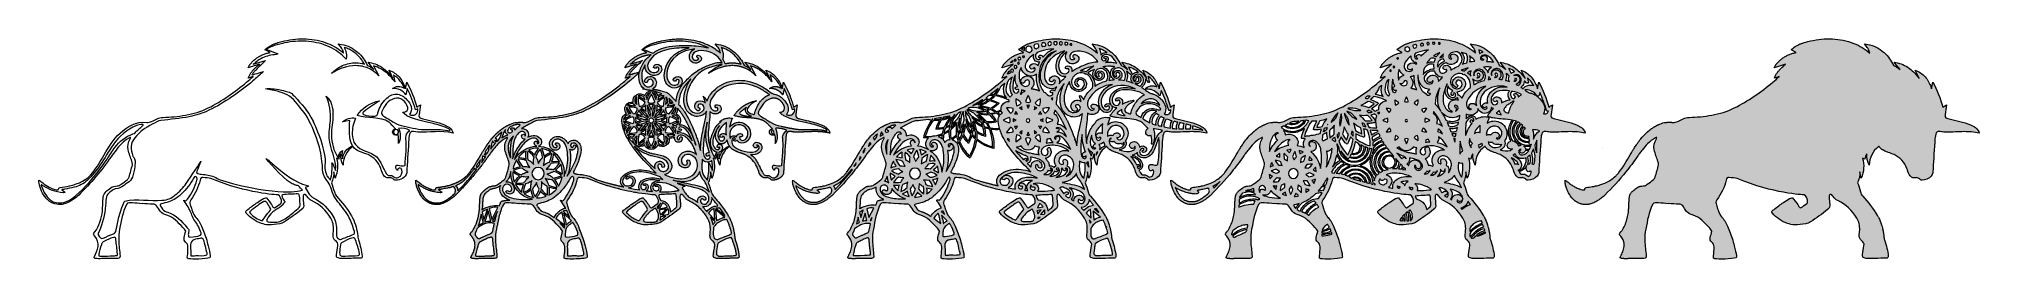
# Model space of a CAD drawing. Header units: millimetres. Extents: x -1088 to 1887, y 188 to 526.
import ezdxf

# ---------------------------------------------------------------- set-up
doc = ezdxf.new("R2010")
doc.units = ezdxf.units.MM
doc.header["$MEASUREMENT"] = 0
for name, color, linetype in [('Layer 1', 7, 'Continuous'), ('Layer 2', 7, 'Continuous'), ('Layer 3', 7, 'Continuous'), ('Layer 4', 7, 'Continuous'), ('Layer 5', 7, 'Continuous')]:
    doc.layers.add(name, color=color, linetype=linetype)

msp = doc.modelspace()

# ---------------------------------------------------------------- hatches: boundary and pattern name
at = {"layer": 'Layer 1'}
h = msp.add_hatch(color=1, dxfattribs=at)
h.dxf.hatch_style = 2
edge = h.paths.add_edge_path()
edge.add_spline(control_points=[(1881.6, 389.9), (1879.3, 391.7), (1876.6, 393), (1873.9, 394.1), (1863.4, 398.6), (1852.2, 400.2), (1841, 403.3), (1838.8, 403.9), (1836.3, 404.1), (1835.3, 406.1), (1834.7, 407.3), (1834.9, 408.7), (1835, 410), (1835.7, 415), (1836.4, 419.9), (1837, 424.8), (1835.2, 423.6), (1833.4, 422.4), (1831.6, 421.1), (1828, 434.4), (1822.8, 447.3), (1816.2, 459.5), (1816.2, 459.5), (1814.2, 449.5), (1814.2, 449.5), (1813.5, 451.8), (1812.7, 454), (1811.7, 456.2), (1810.5, 458.9), (1809, 461.5), (1807.3, 464), (1805.5, 466.4), (1803.5, 468.7), (1801.2, 470.7), (1798.9, 472.8), (1796.4, 474.5), (1793.9, 476.1), (1793.9, 476.1), (1793.9, 476.1), (1793.9, 476.1), (1793.9, 476.1), (1788.9, 478.2), (1788.9, 478.2), (1788.9, 478.2), (1791.1, 473.8), (1791.1, 473.8), (1791.1, 473.8), (1795.1, 465.3), (1795.1, 465.3), (1793.7, 467.3), (1792.1, 469.2), (1790.5, 471), (1788.1, 473.9), (1785.4, 476.6), (1782.5, 479), (1779.5, 481.4), (1776.3, 483.5), (1772.9, 485.2), (1769.4, 486.9), (1765.8, 488.2), (1762.1, 489.2), (1762.1, 489.2), (1762.1, 489.2), (1762.1, 489.2), (1762.1, 489.2), (1757, 490.1), (1757, 490.1), (1757, 490.1), (1760, 486.2), (1760, 486.2), (1760, 486.2), (1765.9, 479), (1765.9, 479), (1763.7, 480.9), (1761.2, 482.6), (1758.7, 484), (1757.7, 484.5), (1756.7, 485), (1755.6, 485.5), (1754, 489), (1752.1, 492.3), (1749.8, 495.5), (1747.5, 498.8), (1744.9, 501.8), (1742, 504.5), (1741.6, 504.9), (1741.2, 505.3), (1740.7, 505.7), (1737.3, 508.7), (1733.5, 511.3), (1729.4, 513.3), (1725.2, 515.3), (1720.8, 516.7), (1716.3, 517.6), (1716.3, 517.6), (1711.3, 518.5), (1711.3, 518.5), (1711.3, 518.5), (1714.5, 514.4), (1714.5, 514.4), (1714.5, 514.4), (1714.5, 514.4), (1714.5, 514.4), (1716.2, 512.3), (1717.6, 509.9), (1718.5, 507.4), (1718.9, 506.3), (1719.2, 505.2), (1719.4, 504.1), (1712.2, 510.6), (1703.8, 515.6), (1694.9, 519.1), (1689.6, 521.1), (1684.2, 522.7), (1678.7, 523.8), (1673.2, 524.9), (1667.7, 525.7), (1662.1, 525.9), (1656.5, 526.1), (1650.9, 526), (1645.3, 525.5), (1639.8, 524.9), (1634.3, 524), (1628.8, 522.8), (1626.1, 522.2), (1623.4, 521.5), (1620.7, 520.8), (1619.4, 520.4), (1618.1, 520), (1616.8, 519.6), (1616.1, 519.4), (1615.4, 519.1), (1614.8, 518.9), (1614.1, 518.7), (1613.5, 518.4), (1612.8, 518.2), (1610.2, 517.1), (1607.7, 515.9), (1605.3, 514.4), (1602.9, 512.9), (1600.6, 511.2), (1598.8, 509), (1598.8, 509), (1600, 508.4), (1600, 508.4), (1600, 508.4), (1606.6, 504.9), (1606.6, 504.9), (1604.9, 504.7), (1603.2, 504.3), (1601.5, 503.9), (1600.6, 503.6), (1599.7, 503.4), (1598.8, 503.1), (1597.9, 502.8), (1597, 502.4), (1596.2, 502.1), (1594.4, 501.4), (1592.7, 500.5), (1591.1, 499.6), (1591.1, 499.6), (1589.9, 498.9), (1589.9, 498.9), (1589.9, 498.9), (1588.7, 498.2), (1588.7, 498.2), (1588.3, 498), (1587.9, 497.7), (1587.5, 497.5), (1587.5, 497.5), (1586.4, 496.7), (1586.4, 496.7), (1584.9, 495.7), (1583.4, 494.5), (1582, 493.3), (1580.6, 492.1), (1579.2, 490.8), (1578, 489.4), (1577.3, 488.7), (1576.7, 488), (1576.2, 487.2), (1575.9, 486.8), (1575.6, 486.4), (1575.4, 486), (1575.2, 485.8), (1575.1, 485.6), (1575, 485.4), (1574.8, 485.2), (1574.7, 485), (1574.6, 484.7), (1574.6, 484.7), (1572.8, 481.5), (1572.8, 481.5), (1572.8, 481.5), (1576.3, 482.6), (1576.3, 482.6), (1576.3, 482.6), (1590.5, 487), (1590.5, 487), (1588.7, 485.6), (1586.9, 484.2), (1585.2, 482.7), (1584.2, 481.7), (1583.1, 480.7), (1582.1, 479.6), (1581.1, 478.6), (1580.1, 477.5), (1579.2, 476.3), (1578.3, 475.2), (1577.4, 474), (1576.7, 472.7), (1575.9, 471.5), (1575.2, 470.2), (1574.5, 468.8), (1574.5, 468.8), (1573.2, 465.8), (1573.2, 465.8), (1573.2, 465.8), (1576.3, 466.8), (1576.3, 466.8), (1576.3, 466.8), (1580.7, 468.2), (1580.7, 468.2), (1577.4, 465.3), (1574.1, 462.4), (1570.7, 459.5), (1552.9, 444.6), (1532.8, 430.5), (1511.8, 419.9), (1501, 414.4), (1488.9, 411), (1477.1, 408.9), (1465.6, 407), (1453.9, 405.8), (1442.7, 405.4), (1435.3, 405.1), (1431.2, 402.1), (1425, 399.3), (1422.6, 398.3), (1420, 397.4), (1417.5, 397.7), (1417.1, 397.8), (1416.6, 397.9), (1416.1, 397.9), (1416, 397.9), (1415.8, 397.9), (1415.6, 398), (1415.3, 398), (1415, 398), (1414.7, 398), (1414.5, 398), (1414.3, 398.1), (1414.1, 398.1), (1413.9, 398.1), (1413.6, 398.1), (1413.4, 398.1), (1413.1, 398.1), (1412.9, 398.1), (1412.6, 398.1), (1412.4, 398.1), (1412.2, 398.1), (1412, 398.1), (1411.8, 398.1), (1411.5, 398.1), (1411.2, 398.1), (1411.1, 398.1), (1410.9, 398.1), (1410.7, 398.1), (1410.4, 398.1), (1410.1, 398), (1409.9, 398), (1409.7, 398), (1409.6, 398), (1409.4, 398), (1409.1, 398), (1408.8, 397.9), (1408.5, 397.9), (1408.4, 397.9), (1408.3, 397.9), (1408.2, 397.9), (1407.9, 397.8), (1407.5, 397.8), (1407.2, 397.7), (1407.2, 397.7), (1407.2, 397.7), (1407.2, 397.7), (1403.9, 397.7), (1400.7, 396.8), (1397.7, 395.2), (1397.2, 395), (1396.8, 394.9), (1396.3, 394.7), (1396.2, 394.6), (1396.1, 394.6), (1396.1, 394.6), (1395.7, 394.4), (1395.3, 394.2), (1394.9, 394), (1394.8, 394), (1394.7, 393.9), (1394.6, 393.9), (1394.2, 393.7), (1393.9, 393.6), (1393.5, 393.4), (1393.4, 393.3), (1393.3, 393.3), (1393.2, 393.2), (1392.8, 393), (1392.5, 392.8), (1392.1, 392.7), (1392, 392.6), (1391.9, 392.5), (1391.8, 392.5), (1391.4, 392.3), (1391.1, 392.1), (1390.7, 391.9), (1390.6, 391.9), (1390.6, 391.8), (1390.5, 391.7), (1390.1, 391.5), (1389.7, 391.3), (1389.3, 391.1), (1389.3, 391), (1389.2, 391), (1389.1, 391), (1387.8, 390.2), (1386.5, 389.3), (1385.2, 388.4), (1385.1, 388.3), (1385, 388.3), (1384.9, 388.2), (1384.6, 388), (1384.3, 387.7), (1384, 387.5), (1383.9, 387.4), (1383.7, 387.3), (1383.6, 387.2), (1383.3, 387), (1383, 386.8), (1382.8, 386.6), (1382.6, 386.5), (1382.5, 386.4), (1382.3, 386.2), (1382.1, 386), (1381.8, 385.8), (1381.6, 385.6), (1381.4, 385.5), (1381.3, 385.4), (1381.1, 385.3), (1380.9, 385.1), (1380.6, 384.9), (1380.4, 384.7), (1380.2, 384.5), (1380.1, 384.4), (1379.9, 384.3), (1379.7, 384.1), (1379.4, 383.9), (1379.2, 383.7), (1379.1, 383.5), (1378.9, 383.4), (1378.8, 383.3), (1378.5, 383.1), (1378.3, 382.8), (1378, 382.6), (1377.9, 382.5), (1377.8, 382.4), (1377.6, 382.3), (1377.3, 382), (1376.9, 381.6), (1376.5, 381.3), (1373.6, 378.6), (1371, 375.7), (1368.5, 372.7), (1366.6, 370.3), (1364.8, 367.9), (1363.1, 365.4), (1362.6, 364.7), (1362.1, 364), (1361.6, 363.3), (1360.4, 361.5), (1359.3, 359.7), (1358.1, 357.9), (1357.2, 356.4), (1356.3, 355), (1355.4, 353.5), (1355, 352.8), (1354.6, 352), (1354.1, 351.3), (1353.4, 350.2), (1352.8, 349.1), (1352.1, 348), (1346.5, 338.6), (1341.6, 329.6), (1334.9, 321), (1333.8, 319.6), (1332.6, 318.2), (1331.4, 317), (1330.8, 316.3), (1330.2, 315.7), (1329.5, 315.1), (1325, 310.9), (1319.9, 307.7), (1314.3, 305.2), (1313.5, 304.9), (1312.7, 304.5), (1311.9, 304.2), (1309.8, 303.4), (1307.8, 302.7), (1305.7, 302), (1304.8, 301.7), (1304, 301.5), (1303.1, 301.2), (1301.8, 300.9), (1300.5, 300.5), (1299.2, 300.2), (1297.5, 299.8), (1295.7, 299.5), (1293.9, 299.2), (1290.8, 298.7), (1287.6, 298.4), (1284.8, 297.9), (1284.1, 297.8), (1282.9, 296.9), (1282.9, 296.8), (1282.9, 296.6), (1282.9, 296.4), (1282.8, 296.2), (1282.8, 295.7), (1282.7, 295.4), (1282.6, 295.1), (1282.5, 294.8), (1282.3, 294.7), (1282.1, 294.5), (1281.9, 294.4), (1281.5, 294.3), (1281, 294.3), (1279.5, 294.3), (1278, 294.6), (1276.6, 295), (1275.1, 295.4), (1273.7, 295.9), (1272.3, 296.5), (1271.3, 296.9), (1270.4, 297.3), (1269.5, 297.7), (1268.6, 298.1), (1267.7, 298.6), (1266.8, 299.1), (1266.4, 299.3), (1265.9, 299.5), (1265.5, 299.8), (1264.6, 300.3), (1263.8, 300.8), (1263, 301.4), (1262.1, 301.9), (1261.3, 302.5), (1260.5, 303.1), (1258.8, 304.2), (1257.2, 305.5), (1255.6, 306.8), (1255.4, 307), (1255.1, 307.2), (1254.8, 307.4), (1254.3, 307.8), (1253.7, 308.1), (1253.1, 308.5), (1252.8, 308.6), (1252.6, 308.8), (1252.3, 309), (1252.3, 308.8), (1252.3, 308.6), (1252.3, 308.4), (1252.3, 307.2), (1252.1, 305.7), (1252.4, 304.5), (1252.8, 302.4), (1253.4, 300.3), (1254.1, 298.2), (1254.4, 297.2), (1254.8, 296.2), (1255.2, 295.2), (1256.1, 292.7), (1257.3, 290.3), (1258.6, 288), (1259.2, 287.1), (1259.7, 286.1), (1260.3, 285.3), (1260.6, 284.8), (1260.9, 284.4), (1261.2, 283.9), (1261.8, 283), (1262.5, 282.2), (1263.1, 281.3), (1263.2, 281.3), (1263.2, 281.2), (1263.3, 281.1), (1263.3, 281.1), (1263.4, 281.1), (1263.4, 281), (1263.7, 280.7), (1264.2, 280.1), (1265, 279.5), (1265, 279.4), (1265.1, 279.3), (1265.2, 279.2), (1265.5, 279), (1265.7, 278.8), (1266, 278.5), (1266.3, 278.3), (1266.5, 278.2), (1266.7, 278), (1266.9, 277.8), (1267.1, 277.6), (1267.4, 277.4), (1267.5, 277.4), (1267.6, 277.3), (1267.8, 277.2), (1268, 277), (1268.3, 276.8), (1268.5, 276.6), (1268.7, 276.5), (1268.8, 276.4), (1269, 276.3), (1269.7, 275.9), (1270.4, 275.4), (1271.2, 275), (1271.6, 274.8), (1271.9, 274.6), (1272.2, 274.5), (1272.9, 274.1), (1273.6, 273.8), (1274.4, 273.5), (1274.6, 273.4), (1274.8, 273.4), (1275, 273.3), (1275.5, 273.1), (1276.1, 272.9), (1276.8, 272.7), (1277.4, 272.5), (1278, 272.4), (1278.7, 272.2), (1280.4, 271.9), (1282.2, 271.7), (1284.2, 271.7), (1284.4, 271.7), (1284.7, 271.7), (1284.9, 271.7), (1285.4, 271.7), (1285.9, 271.8), (1286.4, 271.8), (1287, 271.9), (1287.5, 271.9), (1288, 272), (1288.3, 272), (1288.5, 272.1), (1288.8, 272.1), (1290.6, 272.5), (1292.6, 273.1), (1294.6, 273.9), (1296.7, 274.8), (1298.9, 275.8), (1300.9, 277), (1301.3, 277.2), (1301.7, 277.4), (1302.1, 277.7), (1303.8, 278.7), (1305.4, 279.7), (1306.9, 280.8), (1308.8, 282.2), (1310.6, 283.7), (1312.3, 285.3), (1312.6, 285.6), (1312.9, 285.9), (1313.3, 286.3), (1324.8, 297.6), (1335.5, 309.5), (1345.6, 322), (1351.6, 329.4), (1357.4, 337.1), (1362.9, 345.1), (1364.1, 346.8), (1365.3, 348.5), (1366.6, 350.2), (1367.8, 351.9), (1369.1, 353.6), (1370.4, 355.3), (1373.1, 358.6), (1375.8, 361.9), (1378.8, 365), (1382.1, 368.5), (1386.8, 371.4), (1390.8, 374.3), (1391.3, 374.6), (1392.2, 374.6), (1392.8, 374.6), (1392.8, 374), (1392.6, 373.1), (1392.3, 372.6), (1389.1, 367.2), (1387.7, 361.9), (1389, 355.8), (1390.3, 349.5), (1392.9, 343.9), (1394.6, 337.9), (1395.2, 336.2), (1395.9, 334.6), (1395.6, 332.9), (1394.1, 326.3), (1392.3, 320.1), (1390.3, 313.7), (1389.9, 312.2), (1388.9, 310.8), (1387.6, 309.8), (1384.6, 307.4), (1381.5, 305.2), (1378.4, 302.9), (1376.5, 301.5), (1374.6, 300.6), (1372.1, 300.4), (1370.5, 300.3), (1369, 300.1), (1367.6, 299.8), (1367.1, 299.7), (1366.7, 299.6), (1366.3, 299.4), (1365.9, 299.3), (1365.5, 299.2), (1365.1, 299), (1364.2, 298.6), (1363.2, 298), (1362.3, 297.3), (1360.1, 295.7), (1358, 294.2), (1356, 292.3), (1355.7, 292), (1355.4, 291.8), (1355.2, 291.5), (1353.9, 290.2), (1353, 289.1), (1352.3, 287.8), (1351.8, 286.9), (1351.5, 285.8), (1351.2, 284.6), (1351.1, 284.2), (1351.1, 283.7), (1351, 283.3), (1350.7, 281.4), (1350.6, 279.6), (1350.5, 277.9), (1350.4, 277), (1350.4, 276.1), (1350.3, 275.3), (1350.3, 274.4), (1350.2, 273.5), (1350.2, 272.7), (1350.1, 270.9), (1350.1, 269.2), (1349.9, 267.3), (1349.8, 265.5), (1349.7, 263.6), (1349.5, 261.6), (1349.4, 260.9), (1349.4, 260.2), (1349.3, 259.6), (1349.2, 258.9), (1349.1, 258.2), (1349, 257.5), (1348.8, 256.1), (1348.5, 254.7), (1348.2, 253.3), (1348.1, 252.6), (1347.9, 251.9), (1347.7, 251.2), (1346.2, 244.9), (1343.7, 238.5), (1340.3, 233.1), (1339.5, 231.9), (1338.7, 230.8), (1337.9, 229.7), (1336.7, 228.2), (1336, 227.4), (1335.8, 226.7), (1335.8, 226.6), (1335.7, 226.6), (1335.7, 226.5), (1335.7, 226.4), (1335.7, 226.2), (1335.7, 226.1), (1335.8, 225.9), (1335.9, 225.6), (1336, 225.3), (1336.1, 225.2), (1336.2, 225), (1336.4, 224.8), (1336.7, 224.3), (1337.2, 223.8), (1337.8, 223.1), (1340.7, 219.4), (1342.5, 215.8), (1343, 211.7), (1343.1, 210.3), (1343.1, 208.8), (1342.9, 207.3), (1342.6, 204.5), (1341.8, 201.9), (1340.7, 199.3), (1339.7, 196.8), (1338.5, 194.4), (1337.3, 192), (1337.1, 191.7), (1337, 191.4), (1336.9, 191.1), (1336.9, 191), (1336.9, 190.9), (1336.9, 190.8), (1336.8, 190.6), (1336.8, 190.5), (1336.8, 190.3), (1336.9, 190.2), (1336.9, 190.1), (1337, 190), (1337, 189.9), (1337.1, 189.7), (1337.2, 189.7), (1337.2, 189.6), (1337.3, 189.6), (1337.3, 189.5), (1337.6, 189.3), (1338.1, 189.2), (1338.6, 189.1), (1339.8, 188.9), (1341.1, 188.7), (1342.4, 188.7), (1342.8, 188.6), (1343.3, 188.6), (1343.7, 188.6), (1344.2, 188.6), (1344.6, 188.6), (1345, 188.6), (1346.1, 188.6), (1347.2, 188.6), (1348.1, 188.6), (1348.3, 188.6), (1348.5, 188.7), (1348.7, 188.7), (1357, 189), (1365, 189), (1373.2, 189.1), (1375.8, 189.1), (1376.8, 189.8), (1376.6, 192.7), (1376.2, 200.5), (1374.8, 208.5), (1374.6, 216.5), (1374.4, 222.3), (1374.7, 228.5), (1376, 234.2), (1378.8, 246.9), (1380.3, 260.1), (1386.6, 271.7), (1388.5, 275.2), (1391.9, 274.7), (1395.6, 274.4), (1400.2, 274.1), (1405.7, 273.1), (1410.5, 272.9), (1410.6, 272.9), (1410.5, 273), (1410.6, 273.1), (1416, 272.6), (1421.7, 272.5), (1427, 272.3), (1429.7, 272.2), (1430.9, 271.6), (1432.6, 269.7), (1434.9, 267.1), (1436.2, 263.9), (1438.6, 261.3), (1441.6, 257.9), (1444, 256.8), (1448.6, 255.5), (1458.7, 252.5), (1465.5, 244), (1473.1, 236.6), (1474.2, 235.5), (1476.4, 232.4), (1477.3, 230.8), (1476.6, 227.9), (1475.6, 223.9), (1475, 221.3), (1474.3, 217.7), (1474.8, 216.3), (1477.2, 214.2), (1479.4, 212.2), (1480.7, 209.4), (1480.8, 206.8), (1480.8, 202.2), (1480.6, 196.9), (1479.9, 193), (1479.5, 190), (1479.8, 188.7), (1482.1, 188.4), (1486.7, 187.8), (1507.9, 187.8), (1514.5, 189.9), (1516.7, 190.6), (1511.6, 208.8), (1510.2, 214.2), (1508.3, 222.1), (1504.8, 229.1), (1502.4, 236), (1500.1, 242.4), (1497.1, 247.3), (1493.1, 251.8), (1492.9, 252), (1492.7, 252.2), (1492.5, 252.4), (1492.5, 252.5), (1492.4, 252.6), (1492.4, 252.6), (1492.2, 252.8), (1492.1, 253), (1492, 253.1), (1491.9, 253.2), (1491.9, 253.3), (1491.8, 253.3), (1491.7, 253.5), (1491.5, 253.8), (1491.3, 254), (1491.3, 254), (1491.3, 254), (1491.3, 254), (1491.2, 254.3), (1491, 254.5), (1490.9, 254.7), (1490.8, 254.7), (1490.8, 254.8), (1490.8, 254.9), (1490.6, 255.1), (1490.5, 255.2), (1490.4, 255.4), (1490.4, 255.5), (1490.3, 255.5), (1490.3, 255.6), (1490.2, 255.8), (1490, 256.1), (1489.9, 256.3), (1489.9, 256.3), (1489.9, 256.3), (1489.9, 256.4), (1489.7, 256.6), (1489.6, 256.8), (1489.5, 257), (1489.5, 257.1), (1489.4, 257.1), (1489.4, 257.2), (1489.3, 257.4), (1489.2, 257.6), (1489.1, 257.8), (1489.1, 257.8), (1489.1, 257.9), (1489.1, 257.9), (1488.9, 258.1), (1488.8, 258.4), (1488.7, 258.6), (1488.7, 258.7), (1488.7, 258.7), (1488.7, 258.7), (1488.6, 258.9), (1488.5, 259.1), (1488.4, 259.4), (1488.4, 259.4), (1488.3, 259.5), (1488.3, 259.5), (1488.2, 259.8), (1488.1, 260), (1488, 260.2), (1488, 260.2), (1488, 260.3), (1488, 260.3), (1487.9, 260.5), (1487.8, 260.8), (1487.7, 261.1), (1487.7, 261.1), (1487.7, 261.1), (1487.7, 261.1), (1487.6, 261.3), (1487.5, 261.6), (1487.4, 261.8), (1487.4, 261.9), (1487.4, 261.9), (1487.4, 262), (1487.1, 262.8), (1486.2, 265.4), (1486.2, 265.4), (1486.1, 265.9), (1485.9, 266.4), (1485.7, 266.9), (1485.6, 267.3), (1485.5, 267.7), (1485.4, 268.2), (1485.3, 268.2), (1485.3, 268.3), (1485.3, 268.3), (1485.2, 268.8), (1485, 269.2), (1484.9, 269.7), (1484.8, 269.7), (1484.8, 269.8), (1484.8, 269.8), (1484.7, 270.3), (1484.5, 270.8), (1484.3, 271.3), (1483.5, 273.7), (1482.8, 276.1), (1485.1, 279.2), (1491.4, 287.6), (1497.2, 298.9), (1499.3, 309.2), (1500, 312.5), (1501.1, 313.5), (1503.5, 313.1), (1508.5, 312.5), (1512.8, 312.9), (1515.9, 311.6), (1572.5, 288.3), (1615.4, 287.1), (1619.1, 286.4), (1621.2, 286), (1625.3, 278.6), (1624.2, 275.7), (1624.2, 275.1), (1623.7, 273.8), (1623.2, 273.5), (1619.9, 271.1), (1617.1, 268.9), (1613.5, 266.9), (1612.8, 266.5), (1611.5, 267.2), (1611.1, 268), (1610.4, 269.2), (1609.7, 270.4), (1609, 271.6), (1607.7, 273.6), (1602.6, 280.2), (1601, 281.9), (1599.5, 283.6), (1589.4, 276.6), (1585.3, 273.7), (1580.5, 270.2), (1575.6, 266.7), (1570.9, 263), (1569.1, 261.6), (1568.7, 260.4), (1570.2, 258.7), (1576.5, 251.4), (1584, 245.6), (1593.3, 242.7), (1596.9, 241.5), (1600.4, 240.8), (1604.3, 240.6), (1610, 240.4), (1615.5, 241.4), (1621.3, 242.3), (1623.7, 242.7), (1626.5, 243.6), (1628.7, 245.1), (1637.5, 251.3), (1646.5, 257), (1654.9, 263.9), (1657.7, 266.1), (1658.5, 268.9), (1658, 272.5), (1657.7, 275.4), (1657.4, 279.2), (1657.3, 282), (1657.2, 283.5), (1657.3, 286.6), (1658.4, 287.1), (1661.6, 288.3), (1661.7, 285.7), (1663.4, 283.9), (1665.9, 281.5), (1666.8, 279.3), (1670.3, 277.8), (1683.1, 272.1), (1692.1, 262.9), (1699.6, 250.9), (1703, 245.4), (1704.2, 239.2), (1704, 232.6), (1703.9, 230), (1703.3, 227), (1703.3, 224.3), (1703.2, 220.9), (1704.1, 218.7), (1706.6, 216.6), (1709.3, 214.4), (1711.3, 212.2), (1710.6, 208.6), (1709.9, 204.2), (1709.1, 199), (1708.5, 194.9), (1708.1, 192.1), (1708.5, 190.3), (1710.8, 189.7), (1715, 188.5), (1718.8, 188.9), (1722.9, 188.9), (1728.8, 188.9), (1734.8, 189.3), (1740.7, 189.3), (1742, 189.3), (1743.4, 189.3), (1744.7, 189.2), (1744.9, 189.2), (1745, 189.2), (1745.1, 189.2), (1746.8, 189.3), (1748.1, 190.7), (1747.9, 192.5), (1747, 201.1), (1745.1, 209), (1742.1, 217.4), (1741.7, 218.3), (1741.5, 219.2), (1741.4, 220.1), (1741.4, 220.2), (1741.4, 220.4), (1741.3, 220.6), (1741.3, 221.1), (1741.2, 221.7), (1741.2, 222.2), (1741.1, 223.5), (1741, 224.9), (1740.7, 226.6), (1740.6, 227.1), (1740.5, 227.7), (1740.4, 228.2), (1740.4, 228.4), (1740.4, 228.6), (1740.3, 228.8), (1740.3, 229.2), (1740.2, 229.5), (1740.1, 229.9), (1740.1, 230.1), (1740, 230.4), (1740, 230.6), (1739.9, 230.9), (1739.9, 231.2), (1739.8, 231.5), (1739.7, 231.8), (1739.7, 232.1), (1739.6, 232.3), (1739.6, 232.6), (1739.5, 232.9), (1739.5, 233.1), (1739.4, 233.4), (1739.3, 233.7), (1739.3, 234), (1739.2, 234.3), (1739.2, 234.5), (1739.1, 234.7), (1739, 235), (1738.9, 235.4), (1738.9, 235.7), (1738.8, 235.8), (1738.8, 235.9), (1738.8, 236), (1738.4, 237.4), (1738.1, 238.8), (1737.6, 240.2), (1737.6, 240.2), (1737.6, 240.3), (1737.6, 240.4), (1737.4, 240.8), (1737.3, 241.2), (1737.1, 241.7), (1737.1, 241.8), (1737.1, 241.9), (1737.1, 242), (1736.9, 242.4), (1736.8, 242.8), (1736.6, 243.3), (1736.6, 243.3), (1736.6, 243.4), (1736.5, 243.5), (1736.4, 243.9), (1736.2, 244.4), (1736, 244.9), (1736, 244.9), (1736, 244.9), (1736, 244.9), (1735.3, 246.9), (1734.4, 248.8), (1733.5, 250.8), (1733.4, 251), (1733.3, 251.3), (1733.1, 251.5), (1732.9, 252), (1732.6, 252.5), (1732.3, 253), (1732, 253.5), (1731.7, 254.1), (1731.4, 254.6), (1725.1, 265.2), (1716.9, 275.4), (1708.6, 284.7), (1706.9, 286.7), (1705.7, 289.1), (1705.1, 291.2), (1703.8, 296.2), (1702.5, 300.8), (1700.6, 305.3), (1703.2, 310.4), (1704.4, 316.3), (1704.4, 322), (1704.4, 322), (1706.3, 312.2), (1706.3, 312.2), (1710.6, 321.8), (1711.3, 332.9), (1708.4, 343), (1709.5, 342.3), (1710.7, 341.8), (1712, 341.6), (1712.2, 344.5), (1713.2, 347.4), (1714.9, 349.8), (1714.5, 343.8), (1715.8, 337.7), (1718.6, 332.4), (1718.7, 343.3), (1724.1, 354), (1732.7, 360.6), (1732.9, 360.6), (1733, 360.7), (1733.1, 360.7), (1733.3, 360.8), (1733.4, 360.9), (1733.6, 361.1), (1734.4, 359.6), (1735.5, 358.4), (1736.7, 357.4), (1737.1, 357), (1737.5, 356.7), (1738, 356.4), (1738.4, 356.1), (1738.8, 355.8), (1739.3, 355.5), (1740.3, 354.9), (1741.2, 354.4), (1742.3, 353.9), (1742.5, 353.8), (1742.8, 353.7), (1743, 353.5), (1744.3, 353), (1745.7, 352.5), (1747.1, 352), (1747.3, 351.9), (1747.6, 351.8), (1747.9, 351.7), (1750.9, 350.6), (1754, 349.6), (1756.9, 348.3), (1765.8, 344.3), (1773, 336.5), (1776.4, 327.3), (1777.6, 324), (1778.3, 320.6), (1780.1, 317.6), (1781.8, 314.8), (1784.7, 312.5), (1787.9, 312.5), (1788.1, 312.5), (1788.3, 312.5), (1788.5, 312.6), (1789.5, 312.7), (1790.4, 313), (1791.4, 313), (1791.7, 313), (1792, 313), (1792.3, 312.9), (1793.6, 312.6), (1796.1, 310.6), (1797.1, 309.7), (1797.5, 309.2), (1798.5, 309), (1799.8, 309), (1803.7, 309.1), (1810.7, 311.5), (1813.7, 315.1), (1816.8, 319), (1816, 321.3), (1816.4, 326.2), (1817.4, 341.7), (1818.4, 357.2), (1819.4, 372.8), (1819.6, 374.9), (1820.2, 380), (1821.3, 381.8), (1822.4, 383.4), (1823.9, 383.9), (1825.7, 383.9), (1827.9, 383.8), (1830.6, 383), (1833.1, 382.9), (1834.2, 382.9), (1835.3, 382.8), (1836.4, 382.8), (1846, 382.8), (1855.2, 383.6), (1864.6, 383.6), (1871.9, 383.6), (1879.3, 383.1), (1887.2, 381.3), (1886.8, 384.9), (1884.5, 387.7), (1881.6, 389.9)], knot_values=[0, 0, 0, 0, 1, 1, 1, 2, 2, 2, 3, 3, 3, 4, 4, 4, 5, 5, 5, 6, 6, 6, 7, 7, 7, 8, 8, 8, 9, 9, 9, 10, 10, 10, 11, 11, 11, 12, 12, 12, 13, 13, 13, 14, 14, 14, 15, 15, 15, 16, 16, 16, 17, 17, 17, 18, 18, 18, 19, 19, 19, 20, 20, 20, 21, 21, 21, 22, 22, 22, 23, 23, 23, 24, 24, 24, 25, 25, 25, 26, 26, 26, 27, 27, 27, 28, 28, 28, 29, 29, 29, 30, 30, 30, 31, 31, 31, 32, 32, 32, 33, 33, 33, 34, 34, 34, 35, 35, 35, 36, 36, 36, 37, 37, 37, 38, 38, 38, 39, 39, 39, 40, 40, 40, 41, 41, 41, 42, 42, 42, 43, 43, 43, 44, 44, 44, 45, 45, 45, 46, 46, 46, 47, 47, 47, 48, 48, 48, 49, 49, 49, 50, 50, 50, 51, 51, 51, 52, 52, 52, 53, 53, 53, 54, 54, 54, 55, 55, 55, 56, 56, 56, 57, 57, 57, 58, 58, 58, 59, 59, 59, 60, 60, 60, 61, 61, 61, 62, 62, 62, 63, 63, 63, 64, 64, 64, 65, 65, 65, 66, 66, 66, 67, 67, 67, 68, 68, 68, 69, 69, 69, 70, 70, 70, 71, 71, 71, 72, 72, 72, 73, 73, 73, 74, 74, 74, 75, 75, 75, 76, 76, 76, 77, 77, 77, 78, 78, 78, 79, 79, 79, 80, 80, 80, 81, 81, 81, 82, 82, 82, 83, 83, 83, 84, 84, 84, 85, 85, 85, 86, 86, 86, 87, 87, 87, 88, 88, 88, 89, 89, 89, 90, 90, 90, 91, 91, 91, 92, 92, 92, 93, 93, 93, 94, 94, 94, 95, 95, 95, 96, 96, 96, 97, 97, 97, 98, 98, 98, 99, 99, 99, 100, 100, 100, 101, 101, 101, 102, 102, 102, 103, 103, 103, 104, 104, 104, 105, 105, 105, 106, 106, 106, 107, 107, 107, 108, 108, 108, 109, 109, 109, 110, 110, 110, 111, 111, 111, 112, 112, 112, 113, 113, 113, 114, 114, 114, 115, 115, 115, 116, 116, 116, 117, 117, 117, 118, 118, 118, 119, 119, 119, 120, 120, 120, 121, 121, 121, 122, 122, 122, 123, 123, 123, 124, 124, 124, 125, 125, 125, 126, 126, 126, 127, 127, 127, 128, 128, 128, 129, 129, 129, 130, 130, 130, 131, 131, 131, 132, 132, 132, 133, 133, 133, 134, 134, 134, 135, 135, 135, 136, 136, 136, 137, 137, 137, 138, 138, 138, 139, 139, 139, 140, 140, 140, 141, 141, 141, 142, 142, 142, 143, 143, 143, 144, 144, 144, 145, 145, 145, 146, 146, 146, 147, 147, 147, 148, 148, 148, 149, 149, 149, 150, 150, 150, 151, 151, 151, 152, 152, 152, 153, 153, 153, 154, 154, 154, 155, 155, 155, 156, 156, 156, 157, 157, 157, 158, 158, 158, 159, 159, 159, 160, 160, 160, 161, 161, 161, 162, 162, 162, 163, 163, 163, 164, 164, 164, 165, 165, 165, 166, 166, 166, 167, 167, 167, 168, 168, 168, 169, 169, 169, 170, 170, 170, 171, 171, 171, 172, 172, 172, 173, 173, 173, 174, 174, 174, 175, 175, 175, 176, 176, 176, 177, 177, 177, 178, 178, 178, 179, 179, 179, 180, 180, 180, 181, 181, 181, 182, 182, 182, 183, 183, 183, 184, 184, 184, 185, 185, 185, 186, 186, 186, 187, 187, 187, 188, 188, 188, 189, 189, 189, 190, 190, 190, 191, 191, 191, 192, 192, 192, 193, 193, 193, 194, 194, 194, 195, 195, 195, 196, 196, 196, 197, 197, 197, 198, 198, 198, 199, 199, 199, 200, 200, 200, 201, 201, 201, 202, 202, 202, 203, 203, 203, 204, 204, 204, 205, 205, 205, 206, 206, 206, 207, 207, 207, 208, 208, 208, 209, 209, 209, 210, 210, 210, 211, 211, 211, 212, 212, 212, 213, 213, 213, 214, 214, 214, 215, 215, 215, 216, 216, 216, 217, 217, 217, 218, 218, 218, 219, 219, 219, 220, 220, 220, 221, 221, 221, 222, 222, 222, 223, 223, 223, 224, 224, 224, 225, 225, 225, 226, 226, 226, 227, 227, 227, 228, 228, 228, 229, 229, 229, 230, 230, 230, 231, 231, 231, 232, 232, 232, 233, 233, 233, 234, 234, 234, 235, 235, 235, 236, 236, 236, 237, 237, 237, 238, 238, 238, 239, 239, 239, 240, 240, 240, 241, 241, 241, 242, 242, 242, 243, 243, 243, 244, 244, 244, 245, 245, 245, 246, 246, 246, 247, 247, 247, 248, 248, 248, 249, 249, 249, 250, 250, 250, 251, 251, 251, 252, 252, 252, 253, 253, 253, 254, 254, 254, 255, 255, 255, 256, 256, 256, 257, 257, 257, 258, 258, 258, 259, 259, 259, 260, 260, 260, 261, 261, 261, 262, 262, 262, 263, 263, 263, 264, 264, 264, 265, 265, 265, 266, 266, 266, 267, 267, 267, 268, 268, 268, 269, 269, 269, 270, 270, 270, 271, 271, 271, 272, 272, 272, 273, 273, 273, 274, 274, 274, 275, 275, 275, 276, 276, 276, 277, 277, 277, 278, 278, 278, 279, 279, 279, 280, 280, 280, 281, 281, 281, 282, 282, 282, 283, 283, 283, 284, 284, 284, 285, 285, 285, 286, 286, 286, 287, 287, 287, 288, 288, 288, 289, 289, 289, 290, 290, 290, 291, 291, 291, 292, 292, 292, 293, 293, 293, 294, 294, 294, 295, 295, 295, 296, 296, 296, 297, 297, 297, 298, 298, 298, 299, 299, 299, 300, 300, 300, 301, 301, 301, 302, 302, 302, 303, 303, 303, 304, 304, 304, 305, 305, 305, 306, 306, 306, 307, 307, 307, 308, 308, 308, 309, 309, 309, 310, 310, 310, 311, 311, 311, 312, 312, 312, 313, 313, 313, 314, 314, 314, 315, 315, 315, 316, 316, 316, 317, 317, 317, 318, 318, 318, 319, 319, 319, 320, 320, 320, 321, 321, 321, 322, 322, 322, 323, 323, 323, 324, 324, 324, 325, 325, 325, 326, 326, 326, 327, 327, 327, 328, 328, 328, 329, 329, 329, 330, 330, 330, 331, 331, 331, 332, 332, 332, 333, 333, 333, 334, 334, 334, 335, 335, 335, 336, 336, 336, 337, 337, 337, 338, 338, 338, 339, 339, 339, 340, 340, 340, 341, 341, 341, 342, 342, 342, 343, 343, 343, 344, 344, 344, 345, 345, 345, 346, 346, 346, 347, 347, 347, 348, 348, 348, 349, 349, 349, 350, 350, 350, 351, 351, 351, 352, 352, 352, 353, 353, 353, 354, 354, 354, 355, 355, 355, 356, 356, 356, 357, 357, 357, 358, 358, 358, 359, 359, 359, 360, 360, 360, 361, 361, 361, 362, 362, 362, 363, 363, 363, 364, 364, 364, 365, 365, 365, 366, 366, 366, 367, 367, 367, 368, 368, 368, 369, 369, 369, 370, 370, 370, 371, 371, 371, 372, 372, 372, 373, 373, 373, 374, 374, 374, 375, 375, 375, 376, 376, 376, 377, 377, 377, 378, 378, 378, 379, 379, 379, 380, 380, 380, 381, 381, 381, 382, 382, 382, 383, 383, 383, 384, 384, 384, 385, 385, 385, 386, 386, 386, 387, 387, 387, 388, 388, 388, 389, 389, 389, 390, 390, 390, 391, 391, 391, 392, 392, 392, 393, 393, 393, 394, 394, 394, 395, 395, 395, 396, 396, 396, 397, 397, 397, 398, 398, 398, 399, 399, 399, 400, 400, 400, 401, 401, 401, 402, 402, 402, 403, 403, 403, 404, 404, 404, 405, 405, 405, 406, 406, 406, 406], degree=3, periodic=1)
at = {"layer": 'Layer 3'}
h = msp.add_hatch(color=1, dxfattribs=at)
h.dxf.hatch_style = 2
edge = h.paths.add_edge_path()
edge.add_spline(control_points=[(76.8, 382.9), (77.2, 382.9), (77.5, 382.9), (77.9, 382.9), (78.2, 382.9), (78.4, 382.9), (78.6, 382.9), (79, 382.9), (79.3, 382.9), (79.6, 382.9), (79.9, 382.9), (80.1, 382.9), (80.4, 382.9), (80.7, 382.9), (81, 382.9), (81.4, 382.9), (81.6, 383), (81.9, 383), (82.1, 383), (82.4, 383), (82.8, 383), (83.1, 383), (83.3, 383), (83.6, 383), (83.9, 383), (84.2, 383), (84.5, 383.1), (84.8, 383.1), (85.1, 383.1), (85.3, 383.1), (85.6, 383.1), (85.9, 383.1), (86.2, 383.1), (86.5, 383.1), (86.8, 383.2), (87.1, 383.2), (87.4, 383.2), (87.7, 383.2), (88.1, 383.2), (88.4, 383.2), (88.9, 383.2), (89.3, 383.3), (89.7, 383.3), (90, 383.3), (90.3, 383.3), (90.6, 383.3), (90.9, 383.3), (91.2, 383.3), (91.5, 383.4), (91.8, 383.4), (92.1, 383.4), (92.3, 383.4), (92.6, 383.4), (93, 383.4), (93.3, 383.4), (93.5, 383.4), (93.8, 383.4), (94.1, 383.5), (94.4, 383.5), (94.7, 383.5), (95, 383.5), (95.3, 383.5), (95.5, 383.5), (95.8, 383.5), (96.1, 383.5), (96.4, 383.5), (96.8, 383.5), (97, 383.6), (97.2, 383.6), (97.5, 383.6), (97.8, 383.6), (98.2, 383.6), (98.5, 383.6), (98.8, 383.6), (99, 383.6), (99.2, 383.6), (99.6, 383.6), (100, 383.6), (100.4, 383.6), (100.5, 383.6), (100.7, 383.6), (100.9, 383.6), (101.5, 383.6), (102.1, 383.6), (102.7, 383.6), (102.7, 383.6), (102.7, 383.6), (102.7, 383.6), (102.7, 383.6), (102.7, 383.6), (102.7, 383.6), (103.2, 383.6), (103.7, 383.6), (104.2, 383.6), (104.4, 383.6), (104.5, 383.6), (104.7, 383.6), (105, 383.6), (105.4, 383.6), (105.8, 383.6), (105.9, 383.6), (106.1, 383.6), (106.3, 383.6), (106.7, 383.6), (107, 383.6), (107.4, 383.5), (107.5, 383.5), (107.7, 383.5), (107.9, 383.5), (108.3, 383.5), (108.7, 383.5), (109.2, 383.5), (109.3, 383.5), (109.4, 383.5), (109.5, 383.5), (110, 383.4), (110.5, 383.4), (111, 383.4), (111.2, 383.4), (111.3, 383.3), (111.5, 383.3), (111.9, 383.3), (112.2, 383.3), (112.6, 383.2), (112.8, 383.2), (113, 383.2), (113.2, 383.2), (113.5, 383.2), (113.9, 383.1), (114.3, 383.1), (114.4, 383.1), (114.6, 383.1), (114.8, 383), (115.2, 383), (115.6, 382.9), (116, 382.9), (116.1, 382.9), (116.3, 382.9), (116.4, 382.8), (117, 382.8), (117.5, 382.7), (118, 382.6), (118.1, 382.6), (118.2, 382.6), (118.3, 382.6), (118.8, 382.5), (119.2, 382.5), (119.7, 382.4), (119.8, 382.4), (120, 382.3), (120.2, 382.3), (120.6, 382.2), (120.9, 382.2), (121.3, 382.1), (121.5, 382.1), (121.7, 382), (121.9, 382), (122.3, 381.9), (122.7, 381.8), (123, 381.8), (123.2, 381.7), (123.4, 381.7), (123.6, 381.7), (124.1, 381.6), (124.7, 381.4), (125.2, 381.3), (124.8, 384.9), (122.5, 387.7), (119.6, 389.9), (119, 390.4), (118.4, 390.8), (117.8, 391.2), (117.5, 391.4), (117.2, 391.5), (116.9, 391.7), (115.3, 392.6), (113.6, 393.4), (112, 394.1), (104.7, 397.2), (97.2, 398.9), (89.5, 400.7), (88.8, 400.9), (88.1, 401), (87.4, 401.2), (84.6, 401.9), (81.8, 402.5), (79, 403.3), (78.2, 403.5), (77.3, 403.7), (76.5, 403.9), (75.2, 404.3), (73.9, 404.9), (73.3, 406.1), (72.7, 407.3), (72.9, 408.7), (73.1, 410), (73.7, 415), (74.4, 419.9), (75.1, 424.8), (73.3, 423.6), (71.4, 422.4), (69.6, 421.1), (68.9, 423.9), (68, 426.6), (67.1, 429.4), (66.7, 430.7), (66.2, 432.1), (65.8, 433.5), (65.2, 435.1), (64.6, 436.7), (64, 438.3), (63.3, 439.9), (62.7, 441.5), (62, 443.1), (59.7, 448.7), (57.1, 454.1), (54.2, 459.5), (54.2, 459.5), (54.2, 459.5), (54.2, 459.5), (54.2, 459.5), (54.2, 459.5), (54.2, 459.5), (54.2, 459.5), (54.2, 459.5), (54.2, 459.5), (54.2, 459.5), (54.2, 459.5), (54.2, 459.5), (54.2, 459.5), (52.2, 449.5), (52.2, 449.5), (51.5, 451.8), (50.7, 454), (49.8, 456.2), (48.5, 458.9), (47.1, 461.5), (45.3, 464), (44.9, 464.6), (44.4, 465.2), (43.9, 465.8), (42.7, 467.3), (41.4, 468.7), (40.1, 470), (39.8, 470.2), (39.5, 470.5), (39.2, 470.7), (38.4, 471.5), (37.5, 472.2), (36.6, 472.9), (35.4, 473.8), (34.1, 474.6), (32.8, 475.5), (32.5, 475.7), (32.2, 475.9), (31.9, 476.1), (31.9, 476.1), (31.9, 476.1), (31.9, 476.1), (31.9, 476.1), (27, 478.2), (27, 478.2), (27, 478.2), (29.1, 473.8), (29.1, 473.8), (29.1, 473.8), (33.1, 465.3), (33.1, 465.3), (31.7, 467.3), (30.2, 469.2), (28.6, 471), (27.6, 472.1), (26.7, 473.1), (25.7, 474.2), (25.4, 474.5), (25.1, 474.8), (24.7, 475.2), (23.4, 476.5), (22, 477.8), (20.5, 479), (17.6, 481.4), (14.3, 483.5), (10.9, 485.2), (7.4, 486.9), (3.8, 488.2), (0.1, 489.2), (0.1, 489.2), (0.1, 489.2), (0.1, 489.2), (0.1, 489.2), (-5, 490.1), (-5, 490.1), (-5, 490.1), (-1.9, 486.2), (-1.9, 486.2), (-1.9, 486.2), (3.9, 479), (3.9, 479), (2, 480.6), (-0.1, 482.1), (-2.4, 483.4), (-2.7, 483.6), (-3, 483.8), (-3.3, 484), (-4.3, 484.5), (-5.3, 485), (-6.3, 485.5), (-8, 489), (-9.9, 492.3), (-12.2, 495.5), (-12.5, 496), (-12.8, 496.4), (-13.1, 496.8), (-13.2, 497), (-13.3, 497.1), (-13.4, 497.2), (-13.6, 497.5), (-13.9, 497.8), (-14.1, 498.1), (-14.2, 498.2), (-14.3, 498.4), (-14.5, 498.6), (-14.7, 498.8), (-14.9, 499.1), (-15.1, 499.3), (-15.2, 499.5), (-15.4, 499.7), (-15.5, 499.8), (-15.7, 500.1), (-15.9, 500.3), (-16.2, 500.6), (-16.3, 500.7), (-16.4, 500.9), (-16.6, 501.1), (-16.8, 501.3), (-17, 501.5), (-17.3, 501.8), (-17.4, 501.9), (-17.6, 502.1), (-17.7, 502.2), (-17.9, 502.5), (-18.2, 502.8), (-18.5, 503), (-18.6, 503.1), (-18.7, 503.3), (-18.8, 503.4), (-19.2, 503.8), (-19.6, 504.1), (-20, 504.5), (-20.4, 504.9), (-20.8, 505.3), (-21.3, 505.7), (-24.7, 508.7), (-28.5, 511.3), (-32.6, 513.3), (-36.8, 515.3), (-41.2, 516.7), (-45.7, 517.6), (-45.7, 517.6), (-50.7, 518.5), (-50.7, 518.5), (-50.7, 518.5), (-47.5, 514.4), (-47.5, 514.4), (-47.5, 514.4), (-47.5, 514.4), (-47.5, 514.4), (-45.7, 512.3), (-44.4, 509.9), (-43.4, 507.4), (-43.1, 506.3), (-42.8, 505.2), (-42.6, 504.1), (-43.9, 505.3), (-45.3, 506.5), (-46.7, 507.6), (-52.9, 512.4), (-59.8, 516.3), (-67.1, 519.1), (-69.1, 519.9), (-71.1, 520.5), (-73.1, 521.2), (-73.7, 521.4), (-74.4, 521.6), (-75.1, 521.8), (-77.8, 522.6), (-80.5, 523.2), (-83.3, 523.8), (-88.7, 524.9), (-94.3, 525.7), (-99.9, 525.9), (-102, 526), (-104.1, 526), (-106.2, 526), (-109, 526), (-111.8, 525.9), (-114.6, 525.6), (-115.3, 525.6), (-116, 525.5), (-116.7, 525.5), (-118, 525.3), (-119.4, 525.2), (-120.8, 525), (-125, 524.5), (-129.1, 523.7), (-133.1, 522.8), (-135.2, 522.4), (-137.2, 521.9), (-139.2, 521.3), (-139.9, 521.1), (-140.6, 521), (-141.2, 520.8), (-142.6, 520.4), (-143.9, 520), (-145.2, 519.6), (-145.9, 519.4), (-146.6, 519.1), (-147.2, 518.9), (-147.9, 518.7), (-148.5, 518.4), (-149.2, 518.2), (-149.8, 517.9), (-150.5, 517.6), (-151.1, 517.3), (-152.1, 516.9), (-153, 516.5), (-154, 516), (-154.9, 515.5), (-155.8, 514.9), (-156.7, 514.4), (-159.1, 512.9), (-161.4, 511.2), (-163.2, 509), (-163.2, 509), (-162, 508.4), (-162, 508.4), (-162, 508.4), (-155.3, 504.9), (-155.3, 504.9), (-157.1, 504.7), (-158.8, 504.3), (-160.5, 503.9), (-161.4, 503.6), (-162.3, 503.4), (-163.2, 503.1), (-164.1, 502.8), (-165, 502.4), (-165.8, 502.1), (-167.6, 501.4), (-169.2, 500.5), (-170.9, 499.6), (-170.9, 499.6), (-172.1, 498.9), (-172.1, 498.9), (-172.1, 498.9), (-173.3, 498.2), (-173.3, 498.2), (-173.7, 498), (-174, 497.7), (-174.4, 497.5), (-174.4, 497.5), (-175.6, 496.7), (-175.6, 496.7), (-177.1, 495.7), (-178.6, 494.5), (-180, 493.3), (-181.1, 492.4), (-182.1, 491.5), (-183.1, 490.5), (-183.4, 490.1), (-183.7, 489.8), (-184, 489.4), (-184.7, 488.7), (-185.2, 488), (-185.8, 487.2), (-186.1, 486.8), (-186.4, 486.4), (-186.6, 486), (-186.8, 485.8), (-186.9, 485.6), (-187, 485.4), (-187.1, 485.2), (-187.2, 485), (-187.4, 484.7), (-187.4, 484.7), (-189.1, 481.5), (-189.1, 481.5), (-189.1, 481.5), (-185.7, 482.6), (-185.7, 482.6), (-185.7, 482.6), (-171.5, 487), (-171.5, 487), (-172.9, 486), (-174.2, 484.9), (-175.5, 483.8), (-175.9, 483.4), (-176.3, 483.1), (-176.7, 482.7), (-177.8, 481.7), (-178.9, 480.7), (-179.9, 479.6), (-180.9, 478.6), (-181.8, 477.5), (-182.8, 476.3), (-183.7, 475.2), (-184.5, 474), (-185.3, 472.7), (-185.5, 472.4), (-185.7, 472.1), (-185.9, 471.8), (-186.5, 470.8), (-187, 469.8), (-187.4, 468.8), (-187.4, 468.8), (-188.8, 465.8), (-188.8, 465.8), (-188.8, 465.8), (-185.7, 466.8), (-185.7, 466.8), (-185.7, 466.8), (-181.3, 468.2), (-181.3, 468.2), (-182.1, 467.5), (-182.9, 466.8), (-183.7, 466), (-186.2, 463.9), (-188.7, 461.7), (-191.3, 459.5), (-193.5, 457.7), (-195.8, 455.8), (-198.1, 454), (-214.1, 441.1), (-231.8, 429.2), (-250.2, 419.9), (-261, 414.4), (-273.1, 411), (-284.9, 408.9), (-296.4, 407), (-308, 405.8), (-319.3, 405.4), (-326.6, 405.1), (-330.8, 402.1), (-337, 399.3), (-339, 398.4), (-341.3, 397.6), (-343.5, 397.7), (-343.8, 397.7), (-344.1, 397.7), (-344.4, 397.7), (-344.8, 397.8), (-345.2, 397.8), (-345.6, 397.9), (-345.7, 397.9), (-345.8, 397.9), (-345.8, 397.9), (-345.8, 397.9), (-345.8, 397.9), (-345.8, 397.9), (-346, 397.9), (-346.2, 397.9), (-346.4, 398), (-346.4, 398), (-346.4, 398), (-346.4, 398), (-346.7, 398), (-346.9, 398), (-347.2, 398), (-347.2, 398), (-347.2, 398), (-347.2, 398), (-349.4, 398.2), (-351.4, 398.1), (-353.5, 397.9), (-353.5, 397.9), (-353.5, 397.9), (-353.5, 397.9), (-353.6, 397.9), (-353.7, 397.9), (-353.8, 397.9), (-353.8, 397.9), (-353.8, 397.9), (-353.8, 397.9), (-354.1, 397.8), (-354.5, 397.8), (-354.8, 397.7), (-354.8, 397.7), (-354.8, 397.7), (-354.8, 397.7), (-358.1, 397.7), (-361.3, 396.8), (-364.3, 395.2), (-364.3, 395.2), (-364.3, 395.2), (-364.3, 395.2), (-364.8, 395), (-365.2, 394.9), (-365.7, 394.7), (-365.7, 394.7), (-365.7, 394.7), (-365.7, 394.7), (-365.7, 394.6), (-365.8, 394.6), (-365.9, 394.6), (-366.3, 394.4), (-366.7, 394.2), (-367.1, 394), (-367.1, 394), (-367.1, 394), (-367.1, 394), (-367.2, 394), (-367.3, 393.9), (-367.4, 393.9), (-367.4, 393.9), (-367.4, 393.9), (-367.4, 393.9), (-367.8, 393.7), (-368.1, 393.6), (-368.5, 393.4), (-368.5, 393.4), (-368.5, 393.4), (-368.5, 393.4), (-368.6, 393.3), (-368.7, 393.3), (-368.8, 393.2), (-368.8, 393.2), (-368.8, 393.2), (-368.8, 393.2), (-369.2, 393), (-369.7, 392.8), (-370.1, 392.5), (-370.1, 392.5), (-370.2, 392.5), (-370.2, 392.5), (-370.2, 392.5), (-370.2, 392.5), (-370.2, 392.5), (-370.5, 392.3), (-370.9, 392.1), (-371.2, 391.9), (-371.2, 391.9), (-371.2, 391.9), (-371.2, 391.9), (-371.3, 391.9), (-371.4, 391.8), (-371.5, 391.7), (-371.5, 391.7), (-371.5, 391.7), (-371.5, 391.7), (-371.9, 391.5), (-372.3, 391.3), (-372.7, 391.1), (-372.7, 391.1), (-372.7, 391.1), (-372.7, 391.1), (-372.7, 391), (-372.8, 391), (-372.8, 391), (-372.8, 391), (-372.8, 391), (-372.8, 391), (-373.5, 390.6), (-374.1, 390.2), (-374.7, 389.8), (-374.8, 389.7), (-374.9, 389.7), (-374.9, 389.6), (-375.5, 389.2), (-376.2, 388.8), (-376.8, 388.4), (-376.8, 388.4), (-376.8, 388.4), (-376.8, 388.4), (-376.9, 388.3), (-376.9, 388.3), (-377, 388.2), (-377, 388.2), (-377, 388.2), (-377, 388.2), (-377.8, 387.7), (-378.5, 387.1), (-379.2, 386.6), (-379.2, 386.6), (-379.2, 386.6), (-379.2, 386.6), (-379.4, 386.5), (-379.5, 386.4), (-379.6, 386.2), (-379.6, 386.2), (-379.6, 386.2), (-379.6, 386.2), (-379.9, 386), (-380.2, 385.8), (-380.4, 385.6), (-380.4, 385.6), (-380.4, 385.6), (-380.4, 385.6), (-380.6, 385.5), (-380.7, 385.4), (-380.9, 385.3), (-380.9, 385.3), (-380.9, 385.3), (-380.9, 385.3), (-381.1, 385.1), (-381.3, 384.9), (-381.6, 384.7), (-381.6, 384.7), (-381.6, 384.7), (-381.6, 384.7), (-381.7, 384.5), (-381.9, 384.4), (-382, 384.3), (-382, 384.3), (-382, 384.3), (-382, 384.3), (-382.3, 384.1), (-382.5, 383.9), (-382.8, 383.7), (-382.8, 383.7), (-382.8, 383.7), (-382.8, 383.7), (-382.9, 383.5), (-383.1, 383.4), (-383.2, 383.3), (-383.2, 383.3), (-383.2, 383.3), (-383.2, 383.3), (-383.5, 383.1), (-383.7, 382.8), (-384, 382.6), (-384, 382.6), (-384, 382.6), (-384, 382.6), (-384.1, 382.5), (-384.2, 382.4), (-384.3, 382.3), (-384.3, 382.3), (-384.3, 382.3), (-384.3, 382.3), (-384.7, 382), (-385.1, 381.6), (-385.4, 381.3), (-385.8, 381), (-386.1, 380.6), (-386.5, 380.3), (-386.6, 380.2), (-386.7, 380.1), (-386.8, 380), (-387, 379.8), (-387.3, 379.5), (-387.5, 379.3), (-387.6, 379.2), (-387.7, 379.1), (-387.9, 378.9), (-388.1, 378.7), (-388.3, 378.5), (-388.5, 378.3), (-388.6, 378.2), (-388.7, 378), (-388.9, 377.9), (-389.1, 377.7), (-389.3, 377.5), (-389.4, 377.3), (-389.6, 377.1), (-389.7, 377), (-389.8, 376.9), (-390, 376.7), (-390.2, 376.5), (-390.4, 376.2), (-390.5, 376.1), (-390.7, 376), (-390.8, 375.8), (-391, 375.6), (-391.2, 375.4), (-391.3, 375.2), (-391.5, 375), (-391.6, 374.9), (-391.7, 374.8), (-391.9, 374.5), (-392.1, 374.3), (-392.3, 374.1), (-392.4, 373.9), (-392.5, 373.8), (-392.6, 373.7), (-393.3, 372.8), (-394.1, 371.9), (-394.8, 371), (-394.8, 371), (-394.9, 370.9), (-395, 370.8), (-395.4, 370.3), (-395.8, 369.8), (-396.2, 369.2), (-396.2, 369.1), (-396.3, 369), (-396.4, 368.9), (-396.8, 368.4), (-397.2, 367.9), (-397.5, 367.3), (-397.6, 367.3), (-397.7, 367.2), (-397.7, 367.1), (-398.6, 365.8), (-399.5, 364.6), (-400.3, 363.3), (-400.3, 363.3), (-400.3, 363.3), (-400.3, 363.3), (-400.3, 363.3), (-400.3, 363.3), (-400.3, 363.3), (-400.9, 362.4), (-401.5, 361.6), (-402, 360.7), (-402.1, 360.6), (-402.1, 360.6), (-402.2, 360.5), (-403.2, 358.9), (-404.2, 357.3), (-405.2, 355.7), (-405.2, 355.7), (-405.2, 355.7), (-405.2, 355.7), (-405.6, 355), (-406.1, 354.3), (-406.5, 353.5), (-406.5, 353.5), (-406.5, 353.5), (-406.5, 353.5), (-406.6, 353.5), (-406.6, 353.5), (-406.6, 353.4), (-407.4, 352.1), (-408.2, 350.8), (-409, 349.4), (-409.2, 349), (-409.5, 348.6), (-409.7, 348.2), (-409.8, 348.1), (-409.8, 348.1), (-409.9, 348), (-415.5, 338.6), (-420.4, 329.6), (-427, 321), (-427.9, 319.9), (-428.8, 318.9), (-429.7, 317.9), (-430, 317.6), (-430.3, 317.3), (-430.6, 317), (-431.2, 316.3), (-431.8, 315.7), (-432.5, 315.1), (-432.5, 315.1), (-432.5, 315.1), (-432.5, 315.1), (-432.8, 314.8), (-433.1, 314.5), (-433.4, 314.3), (-433.5, 314.2), (-433.6, 314.1), (-433.7, 314), (-433.9, 313.8), (-434.1, 313.7), (-434.3, 313.5), (-434.5, 313.4), (-434.6, 313.3), (-434.7, 313.2), (-434.9, 313), (-435.1, 312.9), (-435.3, 312.7), (-435.4, 312.6), (-435.5, 312.5), (-435.7, 312.4), (-435.9, 312.2), (-436.1, 312.1), (-436.3, 311.9), (-436.4, 311.8), (-436.5, 311.7), (-436.7, 311.6), (-436.9, 311.5), (-437.1, 311.3), (-437.3, 311.2), (-437.4, 311.1), (-437.5, 311), (-437.7, 310.9), (-437.9, 310.8), (-438.1, 310.6), (-438.3, 310.4), (-438.4, 310.4), (-438.6, 310.3), (-438.7, 310.2), (-439, 310), (-439.3, 309.8), (-439.7, 309.6), (-439.7, 309.6), (-439.7, 309.5), (-439.7, 309.5), (-440, 309.3), (-440.4, 309.1), (-440.7, 308.9), (-440.8, 308.8), (-441, 308.8), (-441.1, 308.7), (-441.3, 308.6), (-441.5, 308.4), (-441.8, 308.3), (-441.9, 308.2), (-442.1, 308.1), (-442.2, 308), (-442.4, 307.9), (-442.6, 307.8), (-442.8, 307.7), (-443, 307.6), (-443.1, 307.5), (-443.3, 307.4), (-443.5, 307.3), (-443.7, 307.2), (-443.9, 307.1), (-444.1, 307), (-444.2, 306.9), (-444.4, 306.8), (-444.6, 306.7), (-444.8, 306.6), (-445, 306.5), (-445.2, 306.4), (-445.3, 306.4), (-445.5, 306.3), (-445.7, 306.2), (-446, 306.1), (-446.2, 305.9), (-446.3, 305.9), (-446.5, 305.8), (-446.6, 305.8), (-446.9, 305.6), (-447.3, 305.4), (-447.7, 305.2), (-447.7, 305.2), (-447.7, 305.2), (-447.7, 305.2), (-447.9, 305.2), (-448.1, 305.1), (-448.3, 305), (-448.9, 304.7), (-449.5, 304.5), (-450.1, 304.2), (-450.6, 304), (-451, 303.8), (-451.5, 303.7), (-451.7, 303.6), (-451.8, 303.6), (-451.9, 303.5), (-452.3, 303.4), (-452.6, 303.3), (-452.9, 303.1), (-453.1, 303.1), (-453.3, 303), (-453.4, 303), (-453.8, 302.8), (-454.1, 302.7), (-454.4, 302.6), (-454.6, 302.6), (-454.7, 302.5), (-454.9, 302.5), (-455.4, 302.3), (-455.8, 302.1), (-456.3, 302), (-456.3, 302), (-456.3, 302), (-456.3, 302), (-457.2, 301.7), (-458, 301.5), (-458.9, 301.2), (-459.5, 301.1), (-460, 300.9), (-460.6, 300.8), (-460.8, 300.7), (-460.9, 300.7), (-461, 300.7), (-461.6, 300.5), (-462.2, 300.4), (-462.8, 300.2), (-462.8, 300.2), (-462.8, 300.2), (-462.8, 300.2), (-463.3, 300.1), (-463.8, 300), (-464.3, 299.9), (-464.5, 299.8), (-464.7, 299.8), (-464.8, 299.8), (-465.2, 299.7), (-465.6, 299.6), (-466, 299.5), (-466.2, 299.5), (-466.3, 299.5), (-466.5, 299.5), (-467.6, 299.3), (-468.7, 299.1), (-469.8, 298.9), (-469.9, 298.9), (-470, 298.9), (-470.1, 298.9), (-470.7, 298.8), (-471.2, 298.7), (-471.8, 298.7), (-471.9, 298.7), (-472.1, 298.6), (-472.2, 298.6), (-472.7, 298.5), (-473.2, 298.5), (-473.7, 298.4), (-474.2, 298.3), (-474.7, 298.3), (-475.2, 298.2), (-475.4, 298.2), (-475.5, 298.2), (-475.6, 298.2), (-476.1, 298.1), (-476.7, 298), (-477.2, 297.9), (-477.2, 297.9), (-477.2, 297.9), (-477.2, 297.9), (-477.6, 297.9), (-478.1, 297.5), (-478.5, 297.3), (-478.7, 297.1), (-478.9, 297), (-479, 296.9), (-479, 296.8), (-479.1, 296.8), (-479.1, 296.8), (-479.1, 296.6), (-479.1, 296.4), (-479.2, 296.2), (-479.2, 296.1), (-479.2, 296), (-479.2, 295.9), (-479.2, 295.9), (-479.2, 295.8), (-479.2, 295.8), (-479.2, 295.7), (-479.2, 295.7), (-479.2, 295.6), (-479.3, 295.6), (-479.3, 295.6), (-479.3, 295.5), (-479.3, 295.5), (-479.3, 295.4), (-479.3, 295.4), (-479.3, 295.3), (-479.3, 295.3), (-479.3, 295.3), (-479.4, 295.2), (-479.4, 295.1), (-479.4, 295.1), (-479.5, 294.9), (-479.6, 294.8), (-479.7, 294.6), (-479.8, 294.6), (-479.8, 294.6), (-479.9, 294.5), (-479.9, 294.5), (-480, 294.5), (-480.1, 294.4), (-480.1, 294.4), (-480.1, 294.4), (-480.1, 294.4), (-480.2, 294.4), (-480.2, 294.4), (-480.3, 294.4), (-480.3, 294.4), (-480.3, 294.4), (-480.4, 294.4), (-480.4, 294.3), (-480.5, 294.3), (-480.6, 294.3), (-480.6, 294.3), (-480.6, 294.3), (-480.6, 294.3), (-480.7, 294.3), (-480.8, 294.3), (-481, 294.3), (-481.2, 294.3), (-481.4, 294.3), (-481.6, 294.3), (-482.9, 294.4), (-484.2, 294.6), (-485.4, 295), (-485.4, 295), (-485.4, 295), (-485.4, 295), (-485.8, 295.1), (-486.3, 295.3), (-486.7, 295.4), (-486.8, 295.4), (-487, 295.5), (-487.1, 295.5), (-487.4, 295.6), (-487.7, 295.8), (-488.1, 295.9), (-488.2, 295.9), (-488.3, 296), (-488.4, 296), (-489, 296.2), (-489.6, 296.4), (-490.1, 296.7), (-490.9, 297), (-491.7, 297.3), (-492.5, 297.7), (-493.2, 298.1), (-494, 298.4), (-494.7, 298.8), (-496.2, 299.6), (-497.6, 300.4), (-499, 301.4), (-499.9, 301.9), (-500.7, 302.5), (-501.5, 303.1), (-503.2, 304.2), (-504.8, 305.5), (-506.4, 306.8), (-506.6, 307), (-506.8, 307.2), (-507.1, 307.3), (-507.2, 307.4), (-507.3, 307.5), (-507.4, 307.5), (-507.8, 307.8), (-508.2, 308.1), (-508.7, 308.4), (-509, 308.6), (-509.4, 308.8), (-509.7, 309), (-509.7, 309), (-509.7, 309), (-509.7, 309), (-509.7, 309), (-509.7, 309), (-509.7, 309), (-509.7, 308.8), (-509.7, 308.6), (-509.7, 308.4), (-509.7, 308.3), (-509.7, 308.1), (-509.7, 307.9), (-509.7, 307.8), (-509.7, 307.7), (-509.7, 307.6), (-509.7, 307.5), (-509.7, 307.4), (-509.7, 307.2), (-509.7, 307.1), (-509.8, 307), (-509.8, 306.9), (-509.8, 306.8), (-509.8, 306.7), (-509.8, 306.6), (-509.8, 306.5), (-509.8, 306.4), (-509.8, 306.3), (-509.8, 306.2), (-509.8, 306.2), (-509.8, 306.1), (-509.8, 306), (-509.8, 305.9), (-509.8, 305.8), (-509.8, 305.7), (-509.7, 305.6), (-509.7, 305.6), (-509.7, 305.4), (-509.7, 305.3), (-509.7, 305.2), (-509.7, 305.2), (-509.7, 305.1), (-509.7, 305), (-509.7, 304.9), (-509.7, 304.7), (-509.6, 304.5), (-509.2, 302.4), (-508.6, 300.3), (-507.9, 298.2), (-507.6, 297.2), (-507.2, 296.2), (-506.8, 295.2), (-506.8, 295.2), (-506.8, 295.2), (-506.8, 295.2), (-506.6, 294.6), (-506.4, 294.1), (-506.1, 293.5), (-506, 293.3), (-506, 293.2), (-505.9, 293), (-505.7, 292.6), (-505.5, 292.2), (-505.3, 291.8), (-505.3, 291.6), (-505.2, 291.4), (-505.1, 291.2), (-504.9, 290.9), (-504.7, 290.5), (-504.5, 290.1), (-504.4, 289.9), (-504.3, 289.8), (-504.2, 289.6), (-503.2, 287.6), (-502, 285.7), (-500.8, 283.9), (-500.4, 283.5), (-500.1, 283), (-499.8, 282.6), (-499.5, 282.2), (-499.2, 281.7), (-498.8, 281.3), (-498.8, 281.3), (-498.8, 281.3), (-498.8, 281.3), (-498.8, 281.3), (-498.8, 281.3), (-498.8, 281.2), (-498.8, 281.2), (-498.8, 281.2), (-498.8, 281.2), (-498.7, 281.2), (-498.7, 281.2), (-498.7, 281.1), (-498.7, 281.1), (-498.7, 281.1), (-498.7, 281.1), (-498.7, 281.1), (-498.6, 281.1), (-498.6, 281.1), (-498.6, 281), (-498.5, 281), (-498.5, 280.9), (-498.5, 280.9), (-498.4, 280.9), (-498.4, 280.9), (-498.4, 280.8), (-498.4, 280.8), (-498.3, 280.7), (-498.3, 280.7), (-498.3, 280.7), (-498.3, 280.7), (-498.2, 280.7), (-498.2, 280.6), (-498.2, 280.6), (-498.2, 280.6), (-498.1, 280.5), (-498.1, 280.5), (-498.1, 280.5), (-498, 280.4), (-498, 280.4), (-498, 280.4), (-498, 280.4), (-497.9, 280.3), (-497.9, 280.3), (-497.9, 280.3), (-497.8, 280.2), (-497.8, 280.2), (-497.8, 280.2), (-497.7, 280.1), (-497.7, 280.1), (-497.6, 280), (-497.6, 280), (-497.6, 280), (-497.5, 280), (-497.5, 279.9), (-497.5, 279.9), (-497.4, 279.8), (-497.4, 279.8), (-497.3, 279.8), (-497.3, 279.7), (-497.3, 279.7), (-497, 279.5), (-496.7, 279.2), (-496.4, 278.9), (-496.4, 278.9), (-496.4, 278.9), (-496.3, 278.8), (-496.2, 278.7), (-496.1, 278.6), (-495.9, 278.5), (-495.9, 278.5), (-495.9, 278.5), (-495.9, 278.5), (-495.9, 278.5), (-495.9, 278.5), (-495.9, 278.5), (-495.7, 278.3), (-495.5, 278.2), (-495.3, 278), (-495.3, 278), (-495.3, 278), (-495.3, 278), (-495.3, 278), (-495.3, 278), (-495.3, 278), (-494.5, 277.4), (-493.6, 276.7), (-492.5, 276), (-492.5, 276), (-492.4, 276), (-492.4, 275.9), (-492.3, 275.9), (-492.1, 275.8), (-492, 275.7), (-492, 275.7), (-491.9, 275.6), (-491.8, 275.6), (-491.7, 275.5), (-491.6, 275.5), (-491.5, 275.4), (-491.4, 275.4), (-491.4, 275.3), (-491.3, 275.3), (-490.2, 274.7), (-488.9, 274), (-487.6, 273.5), (-487.6, 273.5), (-487.6, 273.5), (-487.6, 273.5), (-487.4, 273.4), (-487.2, 273.4), (-487, 273.3), (-486.8, 273.2), (-486.5, 273.1), (-486.2, 273), (-486.2, 273), (-486.1, 273), (-486, 273), (-485.5, 272.8), (-485, 272.6), (-484.4, 272.5), (-484.3, 272.5), (-484.3, 272.5), (-484.2, 272.4), (-483.9, 272.4), (-483.6, 272.3), (-483.3, 272.2), (-482.2, 272), (-481.1, 271.8), (-479.9, 271.8), (-479.2, 271.7), (-478.5, 271.7), (-477.8, 271.7), (-477.8, 271.7), (-477.8, 271.7), (-477.8, 271.7), (-477.5, 271.7), (-477.3, 271.7), (-477, 271.7), (-477, 271.7), (-477, 271.7), (-477, 271.7), (-476.6, 271.7), (-476.1, 271.8), (-475.6, 271.8), (-475.6, 271.8), (-475.6, 271.8), (-475.5, 271.8), (-475, 271.9), (-474.5, 271.9), (-474, 272), (-473.7, 272), (-473.5, 272.1), (-473.2, 272.1), (-472.9, 272.2), (-472.7, 272.2), (-472.4, 272.3), (-472.4, 272.3), (-472.3, 272.3), (-472.2, 272.4), (-472, 272.4), (-471.9, 272.4), (-471.7, 272.5), (-471.6, 272.5), (-471.5, 272.5), (-471.4, 272.5), (-471.2, 272.6), (-471.1, 272.6), (-470.9, 272.7), (-470.8, 272.7), (-470.7, 272.7), (-470.6, 272.8), (-470.4, 272.8), (-470.3, 272.9), (-470.1, 272.9), (-470, 272.9), (-469.9, 273), (-469.8, 273), (-469.6, 273.1), (-469.5, 273.1), (-469.3, 273.2), (-469.2, 273.2), (-469.1, 273.2), (-469, 273.3), (-468.8, 273.3), (-468.6, 273.4), (-468.5, 273.5), (-468.4, 273.5), (-468.3, 273.5), (-468.2, 273.6), (-467.9, 273.7), (-467.7, 273.8), (-467.4, 273.9), (-467.4, 273.9), (-467.4, 273.9), (-467.4, 273.9), (-466.9, 274.1), (-466.4, 274.3), (-465.9, 274.5), (-465.8, 274.6), (-465.6, 274.6), (-465.5, 274.7), (-465.1, 274.9), (-464.8, 275), (-464.5, 275.2), (-464.3, 275.3), (-464.1, 275.4), (-463.9, 275.4), (-463.6, 275.6), (-463.3, 275.8), (-462.9, 276), (-462.8, 276), (-462.6, 276.1), (-462.5, 276.2), (-462, 276.4), (-461.5, 276.7), (-461.1, 277), (-460.7, 277.2), (-460.2, 277.4), (-459.8, 277.7), (-459.6, 277.8), (-459.4, 277.9), (-459.2, 278.1), (-457.4, 279.2), (-455.5, 280.5), (-453.8, 281.8), (-453.7, 281.9), (-453.5, 282), (-453.4, 282.1), (-453.1, 282.4), (-452.8, 282.6), (-452.5, 282.8), (-452.4, 283), (-452.3, 283.1), (-452.1, 283.2), (-451.8, 283.4), (-451.5, 283.7), (-451.3, 283.9), (-451.1, 284), (-451, 284.1), (-450.9, 284.2), (-450.5, 284.6), (-450.1, 285), (-449.7, 285.3), (-449.4, 285.6), (-449.1, 285.9), (-448.7, 286.3), (-448.7, 286.3), (-448.7, 286.3), (-448.7, 286.3), (-447.4, 287.6), (-446.1, 288.9), (-444.8, 290.2), (-444.4, 290.6), (-444, 291), (-443.6, 291.4), (-442.7, 292.3), (-441.8, 293.3), (-440.9, 294.2), (-440.5, 294.6), (-440, 295.1), (-439.6, 295.6), (-438.7, 296.5), (-437.8, 297.4), (-436.9, 298.4), (-436.5, 298.8), (-436.1, 299.2), (-435.8, 299.6), (-434.5, 301), (-433.3, 302.3), (-432, 303.7), (-432, 303.7), (-432, 303.7), (-432, 303.7), (-430.8, 305.1), (-429.6, 306.4), (-428.4, 307.8), (-428, 308.2), (-427.6, 308.7), (-427.2, 309.1), (-426.4, 310.1), (-425.6, 311), (-424.7, 312), (-424.3, 312.5), (-423.9, 313), (-423.5, 313.5), (-422.6, 314.4), (-421.8, 315.4), (-421, 316.4), (-420.6, 316.8), (-420.3, 317.3), (-419.9, 317.7), (-418.7, 319.1), (-417.6, 320.5), (-416.4, 322), (-416.4, 322), (-416.4, 322), (-416.4, 322), (-415.5, 323.1), (-414.6, 324.2), (-413.7, 325.3), (-413.5, 325.7), (-413.2, 326), (-412.9, 326.4), (-412.3, 327.2), (-411.6, 328), (-411, 328.9), (-410.7, 329.2), (-410.4, 329.6), (-410.2, 329.9), (-408.4, 332.2), (-406.7, 334.5), (-405, 336.8), (-404.7, 337.2), (-404.5, 337.5), (-404.2, 337.9), (-403.6, 338.7), (-402.9, 339.6), (-402.3, 340.5), (-402.1, 340.8), (-401.8, 341.2), (-401.6, 341.5), (-400.7, 342.7), (-399.9, 343.9), (-399, 345.1), (-398.8, 345.5), (-398.4, 345.9), (-398.1, 346.4), (-397.5, 347.2), (-396.9, 348.1), (-396.3, 348.9), (-396, 349.4), (-395.7, 349.8), (-395.4, 350.2), (-394.1, 351.9), (-392.9, 353.6), (-391.5, 355.3), (-390.9, 356.1), (-390.2, 356.9), (-389.5, 357.8), (-388.9, 358.6), (-388.2, 359.4), (-387.5, 360.2), (-386.1, 361.8), (-384.7, 363.4), (-383.2, 365), (-379.8, 368.5), (-375.2, 371.4), (-371.2, 374.3), (-370.7, 374.6), (-369.8, 374.6), (-369.2, 374.6), (-369.2, 374.5), (-369.2, 374.3), (-369.2, 374.1), (-369.3, 373.9), (-369.3, 373.8), (-369.3, 373.6), (-369.4, 373.2), (-369.5, 372.9), (-369.7, 372.6), (-370.5, 371.2), (-371.2, 369.9), (-371.7, 368.5), (-372, 367.9), (-372.3, 367.2), (-372.5, 366.5), (-372.7, 365.8), (-372.9, 365.1), (-373, 364.4), (-373.6, 361.7), (-373.6, 358.8), (-373, 355.8), (-371.7, 349.5), (-369.1, 343.9), (-367.3, 337.9), (-366.8, 336.2), (-366.1, 334.6), (-366.4, 332.9), (-367.9, 326.3), (-369.7, 320.1), (-371.7, 313.7), (-372.1, 312.2), (-373.1, 310.8), (-374.3, 309.8), (-377.4, 307.4), (-380.4, 305.2), (-383.6, 302.9), (-384.4, 302.3), (-385.3, 301.8), (-386.2, 301.4), (-386.5, 301.2), (-386.9, 301.1), (-387.3, 300.9), (-387.6, 300.8), (-387.8, 300.8), (-388.1, 300.7), (-388.7, 300.6), (-389.3, 300.5), (-389.9, 300.4), (-389.9, 300.4), (-389.9, 300.4), (-389.9, 300.4), (-390.2, 300.4), (-390.6, 300.4), (-390.9, 300.3), (-391, 300.3), (-391.1, 300.3), (-391.1, 300.3), (-391.4, 300.3), (-391.8, 300.2), (-392.1, 300.2), (-392.2, 300.2), (-392.2, 300.2), (-392.3, 300.2), (-392.6, 300.1), (-393, 300.1), (-393.3, 300), (-393.3, 300), (-393.4, 300), (-393.4, 300), (-394.4, 299.8), (-395.3, 299.6), (-396.3, 299.2), (-396.4, 299.2), (-396.6, 299.1), (-396.8, 299), (-396.8, 299), (-396.8, 299), (-396.8, 299), (-397.1, 298.9), (-397.3, 298.8), (-397.5, 298.7), (-397.6, 298.6), (-397.6, 298.6), (-397.7, 298.6), (-397.9, 298.5), (-398, 298.4), (-398.2, 298.3), (-398.3, 298.3), (-398.3, 298.2), (-398.4, 298.2), (-398.6, 298.1), (-398.7, 298), (-398.9, 297.9), (-398.9, 297.9), (-399, 297.8), (-399.1, 297.8), (-399.3, 297.6), (-399.5, 297.5), (-399.7, 297.3), (-399.7, 297.3), (-399.7, 297.3), (-399.7, 297.3), (-399.7, 297.3), (-399.7, 297.3), (-399.7, 297.3), (-400, 297.1), (-400.3, 296.8), (-400.6, 296.6), (-400.7, 296.5), (-400.9, 296.4), (-401, 296.3), (-401.2, 296.2), (-401.4, 296), (-401.6, 295.9), (-401.8, 295.7), (-402, 295.5), (-402.3, 295.4), (-402.4, 295.3), (-402.5, 295.2), (-402.6, 295.1), (-402.8, 295), (-403, 294.8), (-403.1, 294.7), (-403.3, 294.6), (-403.4, 294.5), (-403.5, 294.4), (-403.7, 294.3), (-403.8, 294.1), (-404, 294), (-404.1, 293.9), (-404.2, 293.8), (-404.4, 293.7), (-404.5, 293.6), (-404.7, 293.4), (-404.9, 293.3), (-405, 293.2), (-405.1, 293.1), (-405.2, 293), (-405.5, 292.8), (-405.7, 292.6), (-406, 292.3), (-406.3, 292), (-406.6, 291.8), (-406.8, 291.5), (-406.8, 291.5), (-406.8, 291.5), (-406.8, 291.5), (-406.8, 291.5), (-406.8, 291.5), (-406.8, 291.5), (-407.3, 291), (-407.7, 290.6), (-408.1, 290.1), (-408.7, 289.4), (-409.2, 288.6), (-409.6, 287.8), (-409.6, 287.8), (-409.6, 287.8), (-409.6, 287.8), (-409.7, 287.6), (-409.9, 287.4), (-410, 287.2), (-410, 287.1), (-410, 287.1), (-410, 287), (-410.1, 286.8), (-410.2, 286.6), (-410.3, 286.3), (-410.3, 286.3), (-410.3, 286.3), (-410.3, 286.3), (-410.4, 286.1), (-410.5, 285.8), (-410.5, 285.6), (-410.5, 285.5), (-410.6, 285.4), (-410.6, 285.4), (-410.7, 285.1), (-410.7, 284.9), (-410.8, 284.6), (-410.8, 284.6), (-410.8, 284.6), (-410.8, 284.6), (-410.9, 284.2), (-410.9, 283.7), (-411, 283.3), (-411.2, 281.4), (-411.4, 279.6), (-411.5, 277.9), (-411.5, 277.9), (-411.5, 277.9), (-411.5, 277.9), (-411.6, 277), (-411.6, 276.1), (-411.7, 275.3), (-411.7, 275.3), (-411.7, 275.3), (-411.7, 275.3), (-411.7, 275.3), (-411.7, 275.3), (-411.7, 275.3), (-411.7, 274.4), (-411.8, 273.5), (-411.8, 272.7), (-411.8, 272.7), (-411.8, 272.7), (-411.8, 272.7), (-411.8, 272.2), (-411.8, 271.8), (-411.8, 271.4), (-411.9, 270), (-412, 268.7), (-412, 267.3), (-412.1, 265.9), (-412.2, 264.5), (-412.3, 263.1), (-412.4, 262.6), (-412.4, 262.1), (-412.5, 261.6), (-412.5, 260.9), (-412.6, 260.2), (-412.7, 259.6), (-412.7, 259.6), (-412.7, 259.6), (-412.7, 259.6), (-412.8, 258.9), (-412.9, 258.2), (-413, 257.5), (-413.2, 256.1), (-413.5, 254.7), (-413.8, 253.3), (-413.9, 252.6), (-414.1, 251.9), (-414.3, 251.2), (-414.4, 250.8), (-414.5, 250.5), (-414.5, 250.1), (-414.6, 250), (-414.6, 249.8), (-414.6, 249.7), (-414.7, 249.5), (-414.8, 249.2), (-414.9, 249), (-414.9, 248.8), (-414.9, 248.7), (-415, 248.5), (-415, 248.3), (-415.1, 248.1), (-415.2, 247.8), (-415.2, 247.7), (-415.3, 247.5), (-415.3, 247.4), (-415.4, 247.1), (-415.5, 246.9), (-415.5, 246.7), (-415.6, 246.5), (-415.6, 246.4), (-415.7, 246.2), (-415.7, 246), (-415.8, 245.8), (-415.9, 245.6), (-415.9, 245.4), (-416, 245.3), (-416, 245.1), (-416.1, 244.9), (-416.2, 244.7), (-416.3, 244.4), (-416.3, 244.3), (-416.4, 244.1), (-416.4, 244), (-416.5, 243.7), (-416.6, 243.5), (-416.7, 243.3), (-416.8, 243.1), (-416.8, 243), (-416.8, 242.9), (-417.1, 242.2), (-417.4, 241.4), (-417.7, 240.7), (-417.8, 240.6), (-417.8, 240.5), (-417.9, 240.4), (-418, 240.1), (-418.1, 239.9), (-418.2, 239.6), (-418.3, 239.5), (-418.3, 239.4), (-418.4, 239.2), (-418.5, 239), (-418.6, 238.8), (-418.7, 238.6), (-418.8, 238.4), (-418.8, 238.3), (-418.9, 238.2), (-419, 237.9), (-419.1, 237.7), (-419.2, 237.5), (-419.3, 237.4), (-419.3, 237.2), (-419.4, 237.1), (-419.5, 236.9), (-419.6, 236.7), (-419.7, 236.5), (-419.8, 236.3), (-419.9, 236.2), (-420, 236.1), (-420.1, 235.9), (-420.2, 235.7), (-420.3, 235.5), (-420.4, 235.3), (-420.4, 235.2), (-420.5, 235.1), (-420.6, 234.8), (-420.8, 234.6), (-420.9, 234.4), (-421, 234.3), (-421, 234.2), (-421.1, 234.1), (-421.3, 233.8), (-421.5, 233.4), (-421.7, 233.1), (-422.5, 231.9), (-423.3, 230.8), (-424.1, 229.7), (-424.3, 229.5), (-424.4, 229.3), (-424.6, 229.1), (-424.7, 229), (-424.8, 228.8), (-424.9, 228.7), (-424.9, 228.7), (-424.9, 228.7), (-425, 228.6), (-425.1, 228.5), (-425.1, 228.4), (-425.2, 228.3), (-425.2, 228.3), (-425.3, 228.3), (-425.3, 228.2), (-425.4, 228.1), (-425.4, 228), (-425.5, 227.9), (-425.5, 227.9), (-425.5, 227.9), (-425.6, 227.8), (-425.6, 227.7), (-425.7, 227.6), (-425.8, 227.5), (-425.8, 227.5), (-425.8, 227.5), (-425.8, 227.5), (-425.8, 227.4), (-425.9, 227.3), (-425.9, 227.3), (-426, 227.2), (-426, 227.2), (-426, 227.2), (-426, 227.1), (-426.1, 227), (-426.1, 227), (-426.1, 227), (-426.1, 226.9), (-426.1, 226.9), (-426.2, 226.8), (-426.2, 226.8), (-426.2, 226.7), (-426.2, 226.7), (-426.2, 226.7), (-426.2, 226.7), (-426.2, 226.6), (-426.2, 226.6), (-426.2, 226.5), (-426.2, 226.5), (-426.2, 226.5), (-426.2, 226.5), (-426.3, 226.5), (-426.3, 226.4), (-426.3, 226.3), (-426.3, 226.3), (-426.3, 226.3), (-426.3, 226.3), (-426.3, 226.2), (-426.3, 226.2), (-426.3, 226.1), (-426.3, 226.1), (-426.3, 226.1), (-426.3, 226.1), (-426.3, 226.1), (-426.3, 226.1), (-426.3, 226.1), (-426.3, 226), (-426.2, 226), (-426.2, 225.9), (-426.2, 225.9), (-426.2, 225.9), (-426.2, 225.9), (-426.2, 225.8), (-426.2, 225.8), (-426.2, 225.8), (-426.2, 225.7), (-426.2, 225.7), (-426.1, 225.7), (-426.1, 225.7), (-426.1, 225.6), (-426.1, 225.6), (-426.1, 225.6), (-426.1, 225.5), (-426.1, 225.5), (-426, 225.4), (-425.9, 225.3), (-425.8, 225.1), (-425.8, 225.1), (-425.8, 225.1), (-425.8, 225), (-425.7, 225), (-425.7, 224.9), (-425.6, 224.8), (-425.6, 224.8), (-425.6, 224.8), (-425.6, 224.8), (-425.6, 224.8), (-425.6, 224.8), (-425.6, 224.8), (-425.5, 224.7), (-425.4, 224.6), (-425.3, 224.5), (-425.3, 224.4), (-425.3, 224.4), (-425.3, 224.4), (-425.2, 224.3), (-425.1, 224.2), (-425, 224.1), (-424.9, 223.9), (-424.8, 223.8), (-424.6, 223.6), (-424.6, 223.6), (-424.6, 223.6), (-424.6, 223.5), (-424.5, 223.4), (-424.3, 223.2), (-424.2, 223.1), (-424.2, 223), (-424.2, 223), (-424.2, 223), (-424, 222.8), (-423.8, 222.5), (-423.6, 222.2), (-423.5, 222.2), (-423.4, 222.1), (-423.4, 222), (-423.2, 221.8), (-423.1, 221.6), (-423, 221.4), (-422.9, 221.3), (-422.8, 221.2), (-422.8, 221.1), (-422.6, 220.9), (-422.4, 220.6), (-422.2, 220.3), (-422.2, 220.3), (-422.2, 220.3), (-422.2, 220.3), (-422.1, 220), (-421.9, 219.8), (-421.7, 219.5), (-421.7, 219.4), (-421.6, 219.3), (-421.6, 219.3), (-421.5, 219.1), (-421.4, 218.8), (-421.2, 218.6), (-421.2, 218.6), (-421.2, 218.5), (-421.1, 218.4), (-421, 218.1), (-420.8, 217.8), (-420.7, 217.6), (-420.7, 217.6), (-420.7, 217.6), (-420.7, 217.6), (-420.6, 217.3), (-420.4, 217), (-420.3, 216.7), (-420.3, 216.6), (-420.3, 216.5), (-420.2, 216.5), (-420.1, 216.2), (-420.1, 216), (-420, 215.8), (-420, 215.7), (-419.9, 215.6), (-419.9, 215.6), (-419.8, 215.3), (-419.7, 215), (-419.6, 214.7), (-419.6, 214.7), (-419.6, 214.7), (-419.6, 214.7), (-419.5, 214.4), (-419.5, 214.1), (-419.4, 213.8), (-419.4, 213.7), (-419.3, 213.6), (-419.3, 213.5), (-419.3, 213.3), (-419.2, 213.1), (-419.2, 212.9), (-419.2, 212.8), (-419.2, 212.7), (-419.2, 212.6), (-419.1, 212.3), (-419.1, 212), (-419, 211.7), (-419, 211.7), (-419, 211.7), (-419, 211.7), (-419, 211), (-418.9, 210.3), (-418.9, 209.6), (-418.9, 209.6), (-418.9, 209.6), (-418.9, 209.5), (-418.9, 208.8), (-419, 208.1), (-419.1, 207.3), (-419.1, 207), (-419.1, 206.6), (-419.2, 206.3), (-419.3, 205.9), (-419.3, 205.6), (-419.4, 205.2), (-419.6, 204.2), (-419.9, 203.2), (-420.2, 202.2), (-420.3, 201.9), (-420.4, 201.6), (-420.5, 201.2), (-420.7, 200.6), (-421, 200), (-421.2, 199.3), (-421.7, 198.2), (-422.2, 197.1), (-422.8, 195.9), (-423, 195.5), (-423.2, 195.1), (-423.4, 194.7), (-423.8, 193.8), (-424.3, 192.9), (-424.7, 192), (-424.7, 192), (-424.7, 192), (-424.7, 192), (-424.8, 191.9), (-424.8, 191.7), (-424.9, 191.6), (-424.9, 191.5), (-424.9, 191.5), (-424.9, 191.5), (-425, 191.3), (-425, 191.2), (-425.1, 191.1), (-425.1, 191), (-425.1, 190.9), (-425.1, 190.8), (-425.2, 190.6), (-425.2, 190.5), (-425.1, 190.3), (-425.1, 190.2), (-425.1, 190.1), (-425, 190), (-425, 189.9), (-425, 189.9), (-424.9, 189.8), (-424.9, 189.8), (-424.8, 189.7), (-424.8, 189.7), (-424.7, 189.6), (-424.7, 189.6), (-424.6, 189.5), (-424.6, 189.5), (-424.6, 189.5), (-424.6, 189.5), (-424.6, 189.5), (-424.5, 189.4), (-424.4, 189.4), (-424.4, 189.4), (-424.4, 189.4), (-424.3, 189.4), (-424.3, 189.3), (-424.2, 189.3), (-424.2, 189.3), (-424.1, 189.3), (-424.1, 189.3), (-424.1, 189.3), (-424, 189.2), (-423.9, 189.2), (-423.8, 189.2), (-423.8, 189.2), (-423.8, 189.2), (-423.7, 189.2), (-423.6, 189.1), (-423.5, 189.1), (-423.4, 189.1), (-423.4, 189.1), (-423.4, 189.1), (-423.4, 189.1), (-423.4, 189.1), (-423.4, 189.1), (-423.4, 189.1), (-423.1, 189), (-422.9, 189), (-422.6, 189), (-422.5, 188.9), (-422.4, 188.9), (-422.4, 188.9), (-422.1, 188.9), (-421.8, 188.9), (-421.5, 188.8), (-421.5, 188.8), (-421.5, 188.8), (-421.5, 188.8), (-421.3, 188.8), (-421, 188.8), (-420.7, 188.7), (-420.6, 188.7), (-420.5, 188.7), (-420.5, 188.7), (-420.2, 188.7), (-419.9, 188.7), (-419.6, 188.7), (-419.6, 188.7), (-419.6, 188.7), (-419.6, 188.7), (-419.6, 188.7), (-419.6, 188.7), (-419.6, 188.7), (-419.2, 188.6), (-418.7, 188.6), (-418.3, 188.6), (-418.3, 188.6), (-418.3, 188.6), (-418.3, 188.6), (-418.3, 188.6), (-418.3, 188.6), (-418.3, 188.6), (-417.6, 188.6), (-416.9, 188.6), (-416.2, 188.6), (-416.1, 188.6), (-416.1, 188.6), (-416, 188.6), (-415.8, 188.6), (-415.7, 188.6), (-415.5, 188.6), (-415.4, 188.6), (-415.3, 188.6), (-415.2, 188.6), (-415.1, 188.6), (-414.9, 188.6), (-414.7, 188.6), (-414.7, 188.6), (-414.6, 188.6), (-414.5, 188.6), (-414.1, 188.6), (-413.7, 188.6), (-413.3, 188.7), (-407, 188.9), (-401, 189), (-394.9, 189), (-393.9, 189.1), (-392.9, 189.1), (-391.8, 189.1), (-390.8, 189.1), (-389.8, 189.1), (-388.8, 189.1), (-387.6, 189.1), (-386.8, 189.2), (-386.3, 189.6), (-386, 189.8), (-385.8, 190), (-385.7, 190.3), (-385.4, 190.8), (-385.3, 191.6), (-385.4, 192.7), (-385.8, 200.5), (-387.2, 208.5), (-387.4, 216.5), (-387.6, 222.3), (-387.3, 228.5), (-386, 234.2), (-385.7, 235.8), (-385.3, 237.4), (-385, 239), (-384.8, 240.2), (-384.5, 241.4), (-384.3, 242.6), (-384, 243.8), (-383.8, 245), (-383.6, 246.2), (-383.4, 247), (-383.2, 247.8), (-383.1, 248.6), (-382.9, 249.4), (-382.7, 250.2), (-382.6, 251), (-382.5, 251.4), (-382.4, 251.8), (-382.3, 252.2), (-380.7, 258.9), (-378.8, 265.5), (-375.4, 271.7), (-374.1, 274.1), (-372.1, 274.6), (-369.7, 274.6), (-368.7, 274.6), (-367.6, 274.5), (-366.4, 274.4), (-361.8, 274.1), (-356.3, 273.1), (-351.5, 272.9), (-351.5, 272.9), (-351.5, 272.9), (-351.5, 272.9), (-351.5, 272.9), (-351.5, 272.9), (-351.5, 272.9), (-351.3, 272.9), (-351.4, 273), (-351.4, 273.1), (-346, 272.6), (-340.3, 272.5), (-335, 272.3), (-332.3, 272.2), (-331.1, 271.6), (-329.4, 269.7), (-327.1, 267.1), (-325.7, 263.9), (-323.4, 261.3), (-320.4, 257.9), (-318, 256.8), (-313.4, 255.5), (-303.2, 252.5), (-296.5, 244), (-288.9, 236.6), (-287.8, 235.5), (-285.6, 232.4), (-284.7, 230.8), (-285.4, 227.9), (-286.4, 223.9), (-287, 221.3), (-287.7, 217.7), (-287.2, 216.3), (-284.8, 214.2), (-282.5, 212.2), (-281.3, 209.4), (-281.2, 206.8), (-281.2, 202.2), (-281.4, 196.9), (-282, 193), (-282.5, 190), (-282.2, 188.7), (-279.9, 188.4), (-278.3, 188.2), (-274.7, 188.1), (-270.5, 188.1), (-262.4, 188.1), (-251.8, 188.6), (-247.5, 189.9), (-245.2, 190.6), (-250.4, 208.8), (-251.7, 214.2), (-253.7, 222.1), (-257.2, 229.1), (-259.6, 236), (-261.9, 242.4), (-264.9, 247.3), (-268.9, 251.8), (-268.9, 251.8), (-268.9, 251.8), (-268.9, 251.8), (-269.1, 252), (-269.3, 252.2), (-269.4, 252.4), (-269.5, 252.5), (-269.5, 252.6), (-269.6, 252.6), (-269.7, 252.8), (-269.9, 253), (-270, 253.1), (-270, 253.2), (-270.1, 253.3), (-270.1, 253.3), (-270.3, 253.5), (-270.5, 253.8), (-270.6, 254), (-270.6, 254), (-270.7, 254), (-270.7, 254.1), (-270.8, 254.3), (-271, 254.5), (-271.1, 254.7), (-271.1, 254.7), (-271.2, 254.8), (-271.2, 254.9), (-271.3, 255.1), (-271.5, 255.2), (-271.6, 255.4), (-271.6, 255.5), (-271.6, 255.5), (-271.7, 255.6), (-271.8, 255.8), (-272, 256.1), (-272.1, 256.3), (-272.1, 256.3), (-272.1, 256.3), (-272.1, 256.4), (-272.2, 256.6), (-272.4, 256.8), (-272.5, 257), (-272.5, 257.1), (-272.5, 257.1), (-272.6, 257.2), (-272.7, 257.4), (-272.8, 257.6), (-272.9, 257.8), (-272.9, 257.8), (-272.9, 257.9), (-272.9, 257.9), (-273, 258.1), (-273.2, 258.4), (-273.3, 258.6), (-273.3, 258.7), (-273.3, 258.7), (-273.3, 258.7), (-273.4, 258.9), (-273.5, 259.1), (-273.6, 259.4), (-273.6, 259.4), (-273.6, 259.5), (-273.7, 259.5), (-273.8, 259.8), (-273.9, 260), (-273.9, 260.2), (-274, 260.2), (-274, 260.3), (-274, 260.3), (-274.1, 260.5), (-274.2, 260.8), (-274.3, 261.1), (-274.3, 261.1), (-274.3, 261.1), (-274.3, 261.1), (-274.4, 261.3), (-274.5, 261.6), (-274.6, 261.8), (-274.6, 261.9), (-274.6, 261.9), (-274.6, 262), (-274.9, 262.8), (-276.1, 266.4), (-276.2, 266.9), (-276.7, 268.3), (-277.1, 269.8), (-277.7, 271.3), (-278.5, 273.7), (-279.2, 276.1), (-276.9, 279.2), (-270.6, 287.6), (-264.8, 298.9), (-262.7, 309.2), (-262.1, 312.1), (-261.1, 313.2), (-259.3, 313.2), (-259.1, 313.2), (-258.8, 313.2), (-258.5, 313.1), (-253.4, 312.5), (-249.2, 312.9), (-246, 311.6), (-240.7, 309.4), (-235.6, 307.4), (-230.5, 305.6), (-229.7, 305.3), (-228.8, 305), (-228, 304.7), (-223.8, 303.2), (-219.8, 301.9), (-215.8, 300.7), (-215, 300.4), (-214.2, 300.2), (-213.5, 299.9), (-208.8, 298.5), (-204.3, 297.2), (-199.9, 296.1), (-199.2, 295.9), (-198.5, 295.7), (-197.8, 295.6), (-196.4, 295.2), (-195, 294.8), (-193.6, 294.5), (-187.4, 293), (-181.6, 291.8), (-176.4, 290.8), (-173.4, 290.3), (-170.7, 289.8), (-168.1, 289.4), (-153.6, 287.1), (-144.5, 286.7), (-142.9, 286.4), (-142.6, 286.3), (-142.2, 286.1), (-141.8, 285.7), (-141.6, 285.6), (-141.5, 285.4), (-141.3, 285.2), (-141.1, 285.1), (-141, 284.9), (-140.8, 284.6), (-139.1, 282.5), (-137.5, 278.9), (-137.6, 276.7), (-137.6, 276.3), (-137.6, 276), (-137.7, 275.7), (-137.7, 275.7), (-137.8, 275.6), (-137.8, 275.5), (-137.8, 275.4), (-137.8, 275.4), (-137.8, 275.3), (-137.9, 274.9), (-138.1, 274.4), (-138.3, 274.1), (-138.5, 273.8), (-138.6, 273.6), (-138.8, 273.5), (-142, 271.1), (-144.9, 268.9), (-148.4, 266.9), (-149.1, 266.5), (-150.4, 267.2), (-150.9, 268), (-151.5, 269.2), (-152.3, 270.4), (-153, 271.6), (-153.1, 271.6), (-153.1, 271.7), (-153.1, 271.8), (-154, 273.1), (-156.2, 276), (-158.1, 278.4), (-158.2, 278.5), (-158.3, 278.7), (-158.4, 278.8), (-158.6, 279), (-158.8, 279.3), (-158.9, 279.5), (-159.3, 280), (-159.7, 280.4), (-160, 280.8), (-160.1, 281), (-160.3, 281.2), (-160.4, 281.3), (-160.6, 281.6), (-160.8, 281.8), (-161, 281.9), (-161.5, 282.5), (-163, 282), (-165, 281.1), (-165.4, 280.9), (-165.7, 280.7), (-166.1, 280.5), (-166.3, 280.4), (-166.5, 280.3), (-166.7, 280.2), (-167.1, 280), (-167.5, 279.8), (-167.9, 279.5), (-168.9, 278.9), (-169.9, 278.3), (-170.9, 277.6), (-173.2, 276.2), (-175.3, 274.7), (-176.7, 273.7), (-181.5, 270.2), (-186.4, 266.7), (-191.1, 263), (-192.3, 262), (-192.9, 261.2), (-192.6, 260.2), (-192.5, 259.8), (-192.2, 259.3), (-191.8, 258.7), (-185.5, 251.4), (-178, 245.6), (-168.7, 242.7), (-165.1, 241.5), (-161.6, 240.8), (-157.7, 240.6), (-156.3, 240.6), (-154.9, 240.6), (-153.5, 240.7), (-149.2, 240.9), (-145, 241.6), (-140.6, 242.3), (-138.5, 242.7), (-136.2, 243.4), (-134.2, 244.6), (-133.9, 244.8), (-133.6, 245), (-133.3, 245.1), (-124.5, 251.3), (-115.4, 257), (-107.1, 263.9), (-105.5, 265.1), (-104.6, 266.6), (-104.1, 268.2), (-103.8, 269.5), (-103.7, 270.9), (-103.9, 272.5), (-104.2, 274.6), (-104.4, 277.3), (-104.6, 279.7), (-104.6, 280.5), (-104.7, 281.3), (-104.7, 282), (-104.7, 282.1), (-104.7, 282.2), (-104.7, 282.3), (-104.7, 283.4), (-104.7, 284.9), (-104.3, 286), (-104.3, 286.1), (-104.3, 286.2), (-104.2, 286.3), (-104.1, 286.5), (-104, 286.6), (-103.9, 286.8), (-103.8, 286.9), (-103.7, 287), (-103.6, 287.1), (-103.2, 287.2), (-102.8, 287.3), (-102.5, 287.4), (-102.3, 287.4), (-102.2, 287.4), (-102.1, 287.4), (-101.8, 287.4), (-101.5, 287.3), (-101.3, 287.3), (-100.2, 286.8), (-99.8, 285.3), (-98.7, 284.1), (-98.6, 284.1), (-98.6, 284), (-98.5, 283.9), (-97.1, 282.6), (-96.2, 281.3), (-95.1, 280.1), (-94.2, 279.2), (-93.2, 278.5), (-91.7, 277.8), (-90.5, 277.2), (-89.3, 276.7), (-88.2, 276.1), (-82.1, 272.9), (-77, 268.9), (-72.4, 264.1), (-72.1, 263.8), (-71.9, 263.5), (-71.6, 263.2), (-69.9, 261.4), (-68.3, 259.4), (-66.8, 257.4), (-65.3, 255.3), (-63.8, 253.2), (-62.4, 250.9), (-59.2, 245.8), (-57.9, 240), (-57.9, 233.8), (-57.9, 233.4), (-58, 233), (-58, 232.6), (-58.1, 230), (-58.7, 227), (-58.7, 224.3), (-58.7, 222), (-58.4, 220.2), (-57.3, 218.6), (-57.1, 218.3), (-56.9, 218), (-56.6, 217.8), (-56.4, 217.5), (-56.1, 217.2), (-55.8, 217), (-55.7, 216.8), (-55.5, 216.7), (-55.3, 216.6), (-54.8, 216.1), (-54.4, 215.7), (-53.9, 215.3), (-52, 213.5), (-50.8, 211.5), (-51.3, 208.6), (-51.8, 206.1), (-52.2, 203.4), (-52.6, 200.8), (-52.9, 198.7), (-53.2, 196.7), (-53.5, 194.9), (-53.9, 192.1), (-53.5, 190.3), (-51.2, 189.7), (-46.9, 188.5), (-43.2, 188.9), (-39, 188.9), (-38.4, 188.9), (-37.7, 188.9), (-37, 188.9), (-36.9, 188.9), (-36.8, 188.9), (-36.6, 188.9), (-36, 188.9), (-35.4, 189), (-34.7, 189), (-34.6, 189), (-34.5, 189), (-34.3, 189), (-33.7, 189), (-33.1, 189), (-32.5, 189), (-32.4, 189), (-32.4, 189), (-32.3, 189.1), (-31.6, 189.1), (-30.8, 189.1), (-30.1, 189.1), (-29.4, 189.1), (-28.7, 189.2), (-28, 189.2), (-28, 189.2), (-27.9, 189.2), (-27.8, 189.2), (-27.2, 189.2), (-26.6, 189.2), (-26, 189.3), (-25.9, 189.3), (-25.8, 189.3), (-25.6, 189.3), (-25, 189.3), (-24.3, 189.3), (-23.7, 189.3), (-23.6, 189.3), (-23.4, 189.3), (-23.3, 189.3), (-22.6, 189.3), (-22, 189.3), (-21.3, 189.3), (-20.7, 189.3), (-20.1, 189.3), (-19.5, 189.3), (-19.4, 189.3), (-19.2, 189.3), (-19.1, 189.3), (-18.4, 189.2), (-17.8, 189.2), (-17.2, 189.2), (-17.2, 189.2), (-17.2, 189.2), (-17.2, 189.2), (-17.1, 189.2), (-16.9, 189.2), (-16.8, 189.2), (-16.7, 189.2), (-16.6, 189.2), (-16.6, 189.2), (-16.5, 189.2), (-16.4, 189.2), (-16.4, 189.2), (-16.3, 189.3), (-16.3, 189.3), (-16.2, 189.3), (-16.2, 189.3), (-16.1, 189.3), (-16.1, 189.3), (-16, 189.3), (-16, 189.4), (-15.9, 189.4), (-15.9, 189.4), (-15.8, 189.4), (-15.8, 189.4), (-15.7, 189.5), (-15.7, 189.5), (-15.7, 189.5), (-15.6, 189.5), (-15.6, 189.5), (-15.5, 189.6), (-15.5, 189.6), (-15.4, 189.6), (-15.4, 189.6), (-15.3, 189.7), (-15.3, 189.7), (-15.3, 189.7), (-15.2, 189.8), (-15.2, 189.8), (-15.1, 189.8), (-15.1, 189.8), (-15.1, 189.9), (-15, 189.9), (-15, 189.9), (-14.9, 190), (-14.9, 190), (-14.9, 190.1), (-14.9, 190.1), (-14.8, 190.1), (-14.8, 190.2), (-14.7, 190.2), (-14.7, 190.3), (-14.7, 190.3), (-14.7, 190.3), (-14.6, 190.3), (-14.6, 190.4), (-14.6, 190.5), (-14.5, 190.5), (-14.5, 190.5), (-14.5, 190.6), (-14.5, 190.6), (-14.4, 190.7), (-14.4, 190.7), (-14.4, 190.8), (-14.3, 190.8), (-14.3, 190.8), (-14.3, 190.8), (-14.3, 190.9), (-14.3, 191), (-14.2, 191.1), (-14.2, 191.1), (-14.2, 191.1), (-14.2, 191.1), (-14.1, 191.5), (-14, 192), (-14.1, 192.5), (-14.1, 192.5), (-14.1, 192.5), (-14.1, 192.5), (-14.1, 192.5), (-14.1, 192.5), (-14.1, 192.5), (-14.1, 192.8), (-14.1, 193), (-14.2, 193.3), (-14.2, 193.6), (-14.2, 193.8), (-14.3, 194.1), (-14.3, 194.4), (-14.3, 194.7), (-14.4, 195), (-14.4, 195.2), (-14.4, 195.4), (-14.5, 195.7), (-14.5, 196), (-14.6, 196.3), (-14.6, 196.6), (-14.6, 196.8), (-14.7, 197.1), (-14.7, 197.3), (-14.7, 197.6), (-14.8, 197.9), (-14.8, 198.2), (-14.9, 198.4), (-14.9, 198.6), (-14.9, 198.8), (-15, 199.2), (-15.1, 199.5), (-15.1, 199.8), (-15.2, 200), (-15.2, 200.2), (-15.2, 200.4), (-15.3, 200.7), (-15.3, 201), (-15.4, 201.4), (-15.4, 201.6), (-15.5, 201.8), (-15.5, 202), (-15.6, 202.2), (-15.6, 202.5), (-15.7, 202.8), (-15.7, 203), (-15.8, 203.3), (-15.8, 203.5), (-15.9, 203.8), (-16, 204.1), (-16, 204.4), (-16.1, 204.6), (-16.1, 204.8), (-16.2, 205), (-16.3, 205.4), (-16.4, 205.7), (-16.4, 206), (-16.5, 206.2), (-16.5, 206.4), (-16.6, 206.6), (-16.7, 207), (-16.8, 207.4), (-16.9, 207.7), (-16.9, 207.9), (-16.9, 208), (-17, 208.1), (-17.1, 208.5), (-17.2, 208.8), (-17.3, 209.2), (-17.3, 209.3), (-17.4, 209.5), (-17.4, 209.6), (-17.5, 210), (-17.6, 210.4), (-17.7, 210.7), (-17.8, 210.9), (-17.8, 211), (-17.8, 211.2), (-18, 211.6), (-18.1, 212), (-18.2, 212.4), (-18.3, 212.5), (-18.3, 212.6), (-18.3, 212.7), (-18.4, 213.1), (-18.6, 213.5), (-18.7, 213.9), (-18.7, 214), (-18.8, 214.1), (-18.8, 214.3), (-19.2, 215.3), (-19.5, 216.3), (-19.9, 217.4), (-20, 217.6), (-20, 217.8), (-20.1, 218), (-20.1, 218.1), (-20.1, 218.1), (-20.2, 218.2), (-20.2, 218.3), (-20.3, 218.5), (-20.3, 218.6), (-20.3, 218.7), (-20.3, 218.8), (-20.3, 218.9), (-20.4, 219), (-20.4, 219.1), (-20.4, 219.3), (-20.4, 219.3), (-20.5, 219.4), (-20.5, 219.5), (-20.5, 219.7), (-20.5, 219.9), (-20.6, 220.1), (-20.6, 220.2), (-20.6, 220.4), (-20.7, 220.6), (-20.7, 220.8), (-20.7, 221.1), (-20.7, 221.3), (-20.7, 221.4), (-20.7, 221.4), (-20.7, 221.5), (-20.8, 221.7), (-20.8, 222), (-20.8, 222.2), (-20.8, 222.4), (-20.8, 222.6), (-20.9, 222.9), (-20.9, 223), (-20.9, 223.1), (-20.9, 223.3), (-20.9, 223.3), (-20.9, 223.4), (-20.9, 223.5), (-20.9, 223.6), (-20.9, 223.7), (-20.9, 223.8), (-20.9, 223.9), (-21, 224), (-21, 224.1), (-21, 224.2), (-21, 224.3), (-21, 224.4), (-21, 224.5), (-21, 224.6), (-21, 224.6), (-21, 224.8), (-21, 224.9), (-21.1, 225), (-21.1, 225.1), (-21.1, 225.2), (-21.1, 225.3), (-21.1, 225.4), (-21.1, 225.5), (-21.1, 225.7), (-21.2, 225.8), (-21.2, 225.8), (-21.2, 225.9), (-21.2, 226.1), (-21.2, 226.3), (-21.3, 226.6), (-21.4, 227.1), (-21.5, 227.7), (-21.6, 228.2), (-21.6, 228.2), (-21.6, 228.2), (-21.6, 228.2), (-21.6, 228.4), (-21.6, 228.6), (-21.7, 228.8), (-21.7, 228.8), (-21.7, 228.8), (-21.7, 228.8), (-21.7, 229), (-21.7, 229.1), (-21.7, 229.3), (-22, 230.9), (-22.4, 232.4), (-22.7, 234), (-22.7, 234), (-22.7, 234), (-22.7, 234), (-22.7, 234.1), (-22.8, 234.2), (-22.8, 234.3), (-23.1, 235.6), (-23.4, 236.8), (-23.7, 238), (-23.7, 238.1), (-23.8, 238.1), (-23.8, 238.1), (-25, 242.4), (-26.5, 246.7), (-28.5, 250.8), (-28.6, 251), (-28.7, 251.3), (-28.9, 251.5), (-28.9, 251.5), (-28.9, 251.5), (-28.9, 251.5), (-29.1, 252), (-29.4, 252.5), (-29.7, 253), (-29.7, 253), (-29.7, 253), (-29.7, 253), (-30, 253.5), (-30.3, 254.1), (-30.6, 254.6), (-34.1, 260.6), (-38.3, 266.4), (-42.7, 272), (-46.1, 276.4), (-49.7, 280.6), (-53.3, 284.7), (-54.9, 286.4), (-55.9, 288.5), (-56.6, 290.4), (-56.7, 290.7), (-56.8, 291), (-56.8, 291.2), (-57, 291.8), (-57.2, 292.5), (-57.3, 293.1), (-57.7, 294.3), (-58, 295.5), (-58.4, 296.7), (-58.7, 297.9), (-59.1, 299.1), (-59.5, 300.2), (-60.1, 301.9), (-60.7, 303.6), (-61.4, 305.3), (-60.9, 306.3), (-60.5, 307.3), (-60.1, 308.3), (-59.9, 308.6), (-59.8, 308.9), (-59.7, 309.3), (-59.5, 310), (-59.2, 310.6), (-59, 311.3), (-58.9, 311.7), (-58.9, 312), (-58.8, 312.4), (-58.6, 313.1), (-58.4, 313.8), (-58.3, 314.5), (-57.8, 317), (-57.6, 319.5), (-57.6, 322), (-57.6, 322), (-55.7, 312.2), (-55.7, 312.2), (-55.5, 312.5), (-55.4, 312.8), (-55.3, 313.1), (-52.8, 319.1), (-51.6, 325.8), (-51.9, 332.3), (-51.9, 334), (-52.1, 335.6), (-52.3, 337.3), (-52.4, 337.9), (-52.5, 338.6), (-52.7, 339.2), (-52.9, 340.5), (-53.2, 341.8), (-53.6, 343), (-52.5, 342.3), (-51.3, 341.8), (-50, 341.6), (-49.8, 344.5), (-48.8, 347.4), (-47.1, 349.8), (-47.5, 343.8), (-46.2, 337.7), (-43.4, 332.4), (-43.3, 343.6), (-37.6, 354.6), (-28.5, 361.1), (-28.3, 360.9), (-28.2, 360.7), (-28.1, 360.5), (-28, 360.4), (-28, 360.4), (-27.9, 360.3), (-27.8, 360.2), (-27.7, 360), (-27.6, 359.9), (-27.6, 359.8), (-27.5, 359.8), (-27.5, 359.7), (-27.3, 359.5), (-27.2, 359.3), (-27, 359.1), (-27, 359.1), (-27, 359.1), (-27, 359.1), (-26.9, 358.9), (-26.7, 358.7), (-26.5, 358.6), (-26.5, 358.5), (-26.4, 358.5), (-26.4, 358.4), (-26.3, 358.3), (-26.1, 358.2), (-26, 358), (-25.9, 358), (-25.9, 357.9), (-25.8, 357.9), (-25.7, 357.7), (-25.5, 357.5), (-25.3, 357.4), (-24.9, 357), (-24.5, 356.7), (-24, 356.4), (-23.8, 356.2), (-23.6, 356.1), (-23.4, 355.9), (-23, 355.7), (-22.6, 355.4), (-22.2, 355.2), (-21.4, 354.7), (-20.6, 354.3), (-19.7, 353.9), (-19.6, 353.8), (-19.4, 353.7), (-19.2, 353.7), (-18.8, 353.5), (-18.4, 353.3), (-18, 353.2), (-17.9, 353.1), (-17.8, 353.1), (-17.8, 353), (-17.5, 353), (-17.3, 352.9), (-17.1, 352.8), (-17, 352.7), (-16.9, 352.7), (-16.8, 352.7), (-16.6, 352.6), (-16.4, 352.5), (-16.1, 352.4), (-16, 352.4), (-15.9, 352.3), (-15.9, 352.3), (-14.9, 352), (-14, 351.6), (-13, 351.3), (-12.9, 351.2), (-12.8, 351.2), (-12.6, 351.2), (-12.3, 351.1), (-12.1, 351), (-11.8, 350.9), (-11.4, 350.7), (-11.1, 350.6), (-10.7, 350.5), (-10.7, 350.5), (-10.6, 350.5), (-10.6, 350.4), (-10.3, 350.3), (-10, 350.2), (-9.7, 350.1), (-9.6, 350.1), (-9.5, 350.1), (-9.4, 350), (-9.1, 349.9), (-8.8, 349.8), (-8.6, 349.7), (-8.5, 349.7), (-8.4, 349.7), (-8.4, 349.6), (-8, 349.5), (-7.7, 349.4), (-7.4, 349.3), (-7.3, 349.2), (-7.2, 349.2), (-7.1, 349.2), (-6.9, 349.1), (-6.6, 349), (-6.4, 348.9), (-6.3, 348.8), (-6.2, 348.8), (-6.1, 348.7), (-5.8, 348.6), (-5.4, 348.5), (-5.1, 348.3), (-3.7, 347.7), (-2.4, 347), (-1.1, 346.2), (6, 341.8), (11.6, 335.1), (14.4, 327.3), (15.6, 324), (16.3, 320.6), (18.1, 317.6), (18.2, 317.4), (18.3, 317.3), (18.5, 317.1), (18.5, 317), (18.5, 317), (18.6, 316.9), (18.7, 316.8), (18.7, 316.7), (18.8, 316.6), (18.9, 316.5), (18.9, 316.4), (19, 316.4), (19.1, 316.3), (19.1, 316.2), (19.2, 316.1), (19.3, 316), (19.3, 315.9), (19.4, 315.9), (19.5, 315.8), (19.6, 315.7), (19.6, 315.6), (19.7, 315.5), (19.8, 315.5), (19.8, 315.4), (19.9, 315.3), (20, 315.2), (20.1, 315.1), (20.2, 315.1), (20.2, 315), (20.3, 314.9), (20.4, 314.9), (20.5, 314.8), (20.6, 314.7), (20.6, 314.6), (20.7, 314.6), (20.8, 314.5), (20.9, 314.4), (21, 314.4), (21.1, 314.3), (21.1, 314.2), (21.2, 314.2), (21.3, 314.1), (21.4, 314.1), (21.5, 314), (21.6, 313.9), (21.7, 313.9), (21.7, 313.8), (21.8, 313.8), (21.9, 313.7), (22, 313.7), (22.1, 313.6), (22.2, 313.5), (22.3, 313.5), (22.4, 313.5), (22.5, 313.4), (22.6, 313.4), (22.7, 313.3), (22.7, 313.3), (22.8, 313.2), (22.9, 313.2), (23, 313.1), (23.1, 313.1), (23.2, 313), (23.3, 313), (23.4, 313), (23.5, 313), (23.6, 312.9), (23.7, 312.9), (23.8, 312.8), (23.9, 312.8), (24, 312.8), (24.1, 312.8), (24.2, 312.7), (24.3, 312.7), (24.4, 312.7), (24.5, 312.7), (24.6, 312.6), (24.7, 312.6), (24.8, 312.6), (24.9, 312.6), (25.1, 312.6), (25.1, 312.6), (25.2, 312.6), (25.3, 312.6), (25.5, 312.5), (25.7, 312.5), (25.9, 312.5), (25.9, 312.5), (25.9, 312.5), (25.9, 312.5), (26.1, 312.5), (26.3, 312.5), (26.5, 312.6), (26.7, 312.6), (26.8, 312.6), (27, 312.6), (27, 312.6), (27.1, 312.6), (27.1, 312.7), (27.2, 312.7), (27.3, 312.7), (27.4, 312.7), (27.5, 312.7), (27.5, 312.7), (27.6, 312.7), (27.7, 312.8), (27.8, 312.8), (27.9, 312.8), (28.1, 312.8), (28.2, 312.9), (28.4, 312.9), (28.4, 312.9), (28.5, 312.9), (28.5, 312.9), (28.6, 312.9), (28.7, 313), (28.8, 313), (28.9, 313), (28.9, 313), (29, 313), (29.4, 313), (29.9, 313), (30.4, 312.9), (31.6, 312.6), (34.1, 310.6), (35.1, 309.7), (35.5, 309.2), (36.5, 309), (37.8, 309), (37.8, 309), (37.8, 309), (37.8, 309), (37.8, 309), (37.8, 309), (37.8, 309), (38, 309), (38.1, 309), (38.3, 309), (38.3, 309), (38.4, 309), (38.4, 309), (38.5, 309), (38.6, 309.1), (38.8, 309.1), (38.8, 309.1), (38.9, 309.1), (38.9, 309.1), (39.1, 309.1), (39.2, 309.1), (39.4, 309.1), (39.4, 309.1), (39.4, 309.1), (39.4, 309.1), (39.6, 309.2), (39.8, 309.2), (39.9, 309.2), (40, 309.2), (40.1, 309.2), (40.1, 309.3), (40.2, 309.3), (40.4, 309.3), (40.5, 309.3), (40.6, 309.3), (40.6, 309.4), (40.7, 309.4), (40.9, 309.4), (41, 309.4), (41.2, 309.5), (41.2, 309.5), (41.2, 309.5), (41.2, 309.5), (41.4, 309.5), (41.6, 309.6), (41.8, 309.6), (41.9, 309.6), (41.9, 309.7), (42, 309.7), (42.1, 309.7), (42.3, 309.8), (42.4, 309.8), (42.5, 309.8), (42.5, 309.8), (42.6, 309.8), (43, 310), (43.4, 310.1), (43.7, 310.2), (43.8, 310.2), (43.9, 310.3), (43.9, 310.3), (44.1, 310.3), (44.2, 310.4), (44.4, 310.4), (44.4, 310.5), (44.5, 310.5), (44.5, 310.5), (44.7, 310.6), (44.9, 310.7), (45.1, 310.7), (45.1, 310.7), (45.1, 310.7), (45.1, 310.7), (45.3, 310.8), (45.5, 310.9), (45.7, 311), (45.8, 311), (45.8, 311), (45.9, 311.1), (46, 311.1), (46.2, 311.2), (46.3, 311.3), (46.4, 311.3), (46.4, 311.3), (46.5, 311.3), (46.9, 311.5), (47.2, 311.7), (47.6, 311.9), (47.7, 311.9), (47.7, 312), (47.8, 312), (47.9, 312.1), (48, 312.2), (48.2, 312.2), (48.2, 312.3), (48.3, 312.3), (48.3, 312.3), (48.5, 312.4), (48.7, 312.5), (48.8, 312.7), (48.8, 312.7), (48.8, 312.7), (48.8, 312.7), (49, 312.8), (49.2, 312.9), (49.3, 313), (49.4, 313), (49.4, 313.1), (49.5, 313.1), (49.6, 313.2), (49.7, 313.3), (49.8, 313.4), (49.9, 313.4), (49.9, 313.4), (50, 313.5), (50.1, 313.6), (50.3, 313.7), (50.4, 313.8), (50.4, 313.8), (50.4, 313.8), (50.4, 313.8), (50.6, 314), (50.7, 314.1), (50.9, 314.2), (50.9, 314.3), (50.9, 314.3), (51, 314.3), (51.1, 314.4), (51.2, 314.5), (51.3, 314.6), (51.3, 314.7), (51.3, 314.7), (51.4, 314.7), (51.5, 314.9), (51.6, 315), (51.7, 315.1), (51.7, 315.1), (51.7, 315.1), (51.7, 315.1), (52.7, 316.3), (53.3, 317.4), (53.7, 318.4), (53.7, 318.5), (53.7, 318.6), (53.8, 318.7), (53.8, 318.9), (53.9, 319.1), (53.9, 319.3), (54, 319.5), (54, 319.7), (54, 319.9), (54.1, 320.2), (54.1, 320.4), (54.1, 320.6), (54.3, 322.2), (54.2, 323.9), (54.4, 326.2), (55.4, 341.7), (56.4, 357.2), (57.4, 372.8), (57.4, 372.9), (57.4, 373), (57.5, 373.2), (57.5, 373.5), (57.5, 373.8), (57.6, 374.2), (57.6, 374.6), (57.7, 375), (57.7, 375.4), (58, 377.7), (58.6, 380.5), (59.4, 381.8), (59.4, 381.9), (59.5, 382), (59.6, 382.1), (59.6, 382.1), (59.6, 382.2), (59.7, 382.2), (59.7, 382.3), (59.8, 382.3), (59.8, 382.4), (59.8, 382.4), (59.9, 382.4), (59.9, 382.5), (60, 382.5), (60, 382.6), (60.1, 382.6), (60.1, 382.7), (60.1, 382.7), (60.2, 382.7), (60.2, 382.8), (60.3, 382.8), (60.3, 382.9), (60.3, 382.9), (60.4, 382.9), (60.4, 383), (60.5, 383), (60.5, 383), (60.6, 383.1), (60.6, 383.1), (60.7, 383.1), (60.7, 383.1), (60.8, 383.2), (60.8, 383.2), (60.9, 383.3), (60.9, 383.3), (60.9, 383.3), (61, 383.3), (61.2, 383.4), (61.4, 383.5), (61.6, 383.6), (61.6, 383.6), (61.6, 383.6), (61.7, 383.6), (61.7, 383.6), (61.8, 383.6), (61.9, 383.7), (61.9, 383.7), (61.9, 383.7), (62, 383.7), (62.1, 383.7), (62.1, 383.7), (62.2, 383.7), (62.2, 383.7), (62.3, 383.8), (62.3, 383.8), (62.4, 383.8), (62.4, 383.8), (62.5, 383.8), (62.6, 383.8), (62.6, 383.8), (62.6, 383.8), (62.7, 383.8), (62.8, 383.8), (62.9, 383.8), (62.9, 383.8), (62.9, 383.8), (63, 383.8), (63.1, 383.8), (63.1, 383.8), (63.2, 383.9), (63.3, 383.9), (63.3, 383.9), (63.3, 383.9), (63.4, 383.9), (63.6, 383.9), (63.7, 383.9), (64, 383.9), (64.2, 383.8), (64.5, 383.8), (64.5, 383.8), (64.6, 383.8), (64.6, 383.8), (64.9, 383.8), (65.1, 383.7), (65.4, 383.7), (65.4, 383.7), (65.5, 383.7), (65.5, 383.7), (65.8, 383.7), (66, 383.6), (66.3, 383.6), (66.3, 383.6), (66.4, 383.6), (66.4, 383.5), (66.7, 383.5), (67, 383.4), (67.3, 383.4), (67.6, 383.3), (67.9, 383.3), (68.2, 383.2), (68.2, 383.2), (68.2, 383.2), (68.3, 383.2), (68.6, 383.2), (68.8, 383.1), (69.1, 383.1), (69.2, 383.1), (69.2, 383.1), (69.2, 383.1), (69.5, 383), (69.8, 383), (70.1, 383), (70.1, 383), (70.1, 383), (70.2, 383), (70.5, 382.9), (70.8, 382.9), (71.1, 382.9), (71.7, 382.9), (72.2, 382.9), (72.8, 382.9), (73.9, 382.8), (75.1, 382.8), (76.2, 382.8), (76.4, 382.8), (76.6, 382.8), (76.8, 382.9)], knot_values=[0, 0, 0, 0, 1, 1, 1, 2, 2, 2, 3, 3, 3, 4, 4, 4, 5, 5, 5, 6, 6, 6, 7, 7, 7, 8, 8, 8, 9, 9, 9, 10, 10, 10, 11, 11, 11, 12, 12, 12, 13, 13, 13, 14, 14, 14, 15, 15, 15, 16, 16, 16, 17, 17, 17, 18, 18, 18, 19, 19, 19, 20, 20, 20, 21, 21, 21, 22, 22, 22, 23, 23, 23, 24, 24, 24, 25, 25, 25, 26, 26, 26, 27, 27, 27, 28, 28, 28, 29, 29, 29, 30, 30, 30, 31, 31, 31, 32, 32, 32, 33, 33, 33, 34, 34, 34, 35, 35, 35, 36, 36, 36, 37, 37, 37, 38, 38, 38, 39, 39, 39, 40, 40, 40, 41, 41, 41, 42, 42, 42, 43, 43, 43, 44, 44, 44, 45, 45, 45, 46, 46, 46, 47, 47, 47, 48, 48, 48, 49, 49, 49, 50, 50, 50, 51, 51, 51, 52, 52, 52, 53, 53, 53, 54, 54, 54, 55, 55, 55, 56, 56, 56, 57, 57, 57, 58, 58, 58, 59, 59, 59, 60, 60, 60, 61, 61, 61, 62, 62, 62, 63, 63, 63, 64, 64, 64, 65, 65, 65, 66, 66, 66, 67, 67, 67, 68, 68, 68, 69, 69, 69, 70, 70, 70, 71, 71, 71, 72, 72, 72, 73, 73, 73, 74, 74, 74, 75, 75, 75, 76, 76, 76, 77, 77, 77, 78, 78, 78, 79, 79, 79, 80, 80, 80, 81, 81, 81, 82, 82, 82, 83, 83, 83, 84, 84, 84, 85, 85, 85, 86, 86, 86, 87, 87, 87, 88, 88, 88, 89, 89, 89, 90, 90, 90, 91, 91, 91, 92, 92, 92, 93, 93, 93, 94, 94, 94, 95, 95, 95, 96, 96, 96, 97, 97, 97, 98, 98, 98, 99, 99, 99, 100, 100, 100, 101, 101, 101, 102, 102, 102, 103, 103, 103, 104, 104, 104, 105, 105, 105, 106, 106, 106, 107, 107, 107, 108, 108, 108, 109, 109, 109, 110, 110, 110, 111, 111, 111, 112, 112, 112, 113, 113, 113, 114, 114, 114, 115, 115, 115, 116, 116, 116, 117, 117, 117, 118, 118, 118, 119, 119, 119, 120, 120, 120, 121, 121, 121, 122, 122, 122, 123, 123, 123, 124, 124, 124, 125, 125, 125, 126, 126, 126, 127, 127, 127, 128, 128, 128, 129, 129, 129, 130, 130, 130, 131, 131, 131, 132, 132, 132, 133, 133, 133, 134, 134, 134, 135, 135, 135, 136, 136, 136, 137, 137, 137, 138, 138, 138, 139, 139, 139, 140, 140, 140, 141, 141, 141, 142, 142, 142, 143, 143, 143, 144, 144, 144, 145, 145, 145, 146, 146, 146, 147, 147, 147, 148, 148, 148, 149, 149, 149, 150, 150, 150, 151, 151, 151, 152, 152, 152, 153, 153, 153, 154, 154, 154, 155, 155, 155, 156, 156, 156, 157, 157, 157, 158, 158, 158, 159, 159, 159, 160, 160, 160, 161, 161, 161, 162, 162, 162, 163, 163, 163, 164, 164, 164, 165, 165, 165, 166, 166, 166, 167, 167, 167, 168, 168, 168, 169, 169, 169, 170, 170, 170, 171, 171, 171, 172, 172, 172, 173, 173, 173, 174, 174, 174, 175, 175, 175, 176, 176, 176, 177, 177, 177, 178, 178, 178, 179, 179, 179, 180, 180, 180, 181, 181, 181, 182, 182, 182, 183, 183, 183, 184, 184, 184, 185, 185, 185, 186, 186, 186, 187, 187, 187, 188, 188, 188, 189, 189, 189, 190, 190, 190, 191, 191, 191, 192, 192, 192, 193, 193, 193, 194, 194, 194, 195, 195, 195, 196, 196, 196, 197, 197, 197, 198, 198, 198, 199, 199, 199, 200, 200, 200, 201, 201, 201, 202, 202, 202, 203, 203, 203, 204, 204, 204, 205, 205, 205, 206, 206, 206, 207, 207, 207, 208, 208, 208, 209, 209, 209, 210, 210, 210, 211, 211, 211, 212, 212, 212, 213, 213, 213, 214, 214, 214, 215, 215, 215, 216, 216, 216, 217, 217, 217, 218, 218, 218, 219, 219, 219, 220, 220, 220, 221, 221, 221, 222, 222, 222, 223, 223, 223, 224, 224, 224, 225, 225, 225, 226, 226, 226, 227, 227, 227, 228, 228, 228, 229, 229, 229, 230, 230, 230, 231, 231, 231, 232, 232, 232, 233, 233, 233, 234, 234, 234, 235, 235, 235, 236, 236, 236, 237, 237, 237, 238, 238, 238, 239, 239, 239, 240, 240, 240, 241, 241, 241, 242, 242, 242, 243, 243, 243, 244, 244, 244, 245, 245, 245, 246, 246, 246, 247, 247, 247, 248, 248, 248, 249, 249, 249, 250, 250, 250, 251, 251, 251, 252, 252, 252, 253, 253, 253, 254, 254, 254, 255, 255, 255, 256, 256, 256, 257, 257, 257, 258, 258, 258, 259, 259, 259, 260, 260, 260, 261, 261, 261, 262, 262, 262, 263, 263, 263, 264, 264, 264, 265, 265, 265, 266, 266, 266, 267, 267, 267, 268, 268, 268, 269, 269, 269, 270, 270, 270, 271, 271, 271, 272, 272, 272, 273, 273, 273, 274, 274, 274, 275, 275, 275, 276, 276, 276, 277, 277, 277, 278, 278, 278, 279, 279, 279, 280, 280, 280, 281, 281, 281, 282, 282, 282, 283, 283, 283, 284, 284, 284, 285, 285, 285, 286, 286, 286, 287, 287, 287, 288, 288, 288, 289, 289, 289, 290, 290, 290, 291, 291, 291, 292, 292, 292, 293, 293, 293, 294, 294, 294, 295, 295, 295, 296, 296, 296, 297, 297, 297, 298, 298, 298, 299, 299, 299, 300, 300, 300, 301, 301, 301, 302, 302, 302, 303, 303, 303, 304, 304, 304, 305, 305, 305, 306, 306, 306, 307, 307, 307, 308, 308, 308, 309, 309, 309, 310, 310, 310, 311, 311, 311, 312, 312, 312, 313, 313, 313, 314, 314, 314, 315, 315, 315, 316, 316, 316, 317, 317, 317, 318, 318, 318, 319, 319, 319, 320, 320, 320, 321, 321, 321, 322, 322, 322, 323, 323, 323, 324, 324, 324, 325, 325, 325, 326, 326, 326, 327, 327, 327, 328, 328, 328, 329, 329, 329, 330, 330, 330, 331, 331, 331, 332, 332, 332, 333, 333, 333, 334, 334, 334, 335, 335, 335, 336, 336, 336, 337, 337, 337, 338, 338, 338, 339, 339, 339, 340, 340, 340, 341, 341, 341, 342, 342, 342, 343, 343, 343, 344, 344, 344, 345, 345, 345, 346, 346, 346, 347, 347, 347, 348, 348, 348, 349, 349, 349, 350, 350, 350, 351, 351, 351, 352, 352, 352, 353, 353, 353, 354, 354, 354, 355, 355, 355, 356, 356, 356, 357, 357, 357, 358, 358, 358, 359, 359, 359, 360, 360, 360, 361, 361, 361, 362, 362, 362, 363, 363, 363, 364, 364, 364, 365, 365, 365, 366, 366, 366, 367, 367, 367, 368, 368, 368, 369, 369, 369, 370, 370, 370, 371, 371, 371, 372, 372, 372, 373, 373, 373, 374, 374, 374, 375, 375, 375, 376, 376, 376, 377, 377, 377, 378, 378, 378, 379, 379, 379, 380, 380, 380, 381, 381, 381, 382, 382, 382, 383, 383, 383, 384, 384, 384, 385, 385, 385, 386, 386, 386, 387, 387, 387, 388, 388, 388, 389, 389, 389, 390, 390, 390, 391, 391, 391, 392, 392, 392, 393, 393, 393, 394, 394, 394, 395, 395, 395, 396, 396, 396, 397, 397, 397, 398, 398, 398, 399, 399, 399, 400, 400, 400, 401, 401, 401, 402, 402, 402, 403, 403, 403, 404, 404, 404, 405, 405, 405, 406, 406, 406, 407, 407, 407, 408, 408, 408, 409, 409, 409, 410, 410, 410, 411, 411, 411, 412, 412, 412, 413, 413, 413, 414, 414, 414, 415, 415, 415, 416, 416, 416, 417, 417, 417, 418, 418, 418, 419, 419, 419, 420, 420, 420, 421, 421, 421, 422, 422, 422, 423, 423, 423, 424, 424, 424, 425, 425, 425, 426, 426, 426, 427, 427, 427, 428, 428, 428, 429, 429, 429, 430, 430, 430, 431, 431, 431, 432, 432, 432, 433, 433, 433, 434, 434, 434, 435, 435, 435, 436, 436, 436, 437, 437, 437, 438, 438, 438, 439, 439, 439, 440, 440, 440, 441, 441, 441, 442, 442, 442, 443, 443, 443, 444, 444, 444, 445, 445, 445, 446, 446, 446, 447, 447, 447, 448, 448, 448, 449, 449, 449, 450, 450, 450, 451, 451, 451, 452, 452, 452, 453, 453, 453, 454, 454, 454, 455, 455, 455, 456, 456, 456, 457, 457, 457, 458, 458, 458, 459, 459, 459, 460, 460, 460, 461, 461, 461, 462, 462, 462, 463, 463, 463, 464, 464, 464, 465, 465, 465, 466, 466, 466, 467, 467, 467, 468, 468, 468, 469, 469, 469, 470, 470, 470, 471, 471, 471, 472, 472, 472, 473, 473, 473, 474, 474, 474, 475, 475, 475, 476, 476, 476, 477, 477, 477, 478, 478, 478, 479, 479, 479, 480, 480, 480, 481, 481, 481, 482, 482, 482, 483, 483, 483, 484, 484, 484, 485, 485, 485, 486, 486, 486, 487, 487, 487, 488, 488, 488, 489, 489, 489, 490, 490, 490, 491, 491, 491, 492, 492, 492, 493, 493, 493, 494, 494, 494, 495, 495, 495, 496, 496, 496, 497, 497, 497, 498, 498, 498, 499, 499, 499, 500, 500, 500, 501, 501, 501, 502, 502, 502, 503, 503, 503, 504, 504, 504, 505, 505, 505, 506, 506, 506, 507, 507, 507, 508, 508, 508, 509, 509, 509, 510, 510, 510, 511, 511, 511, 512, 512, 512, 513, 513, 513, 514, 514, 514, 515, 515, 515, 516, 516, 516, 517, 517, 517, 518, 518, 518, 519, 519, 519, 520, 520, 520, 521, 521, 521, 522, 522, 522, 523, 523, 523, 524, 524, 524, 525, 525, 525, 526, 526, 526, 527, 527, 527, 528, 528, 528, 529, 529, 529, 530, 530, 530, 531, 531, 531, 532, 532, 532, 533, 533, 533, 534, 534, 534, 535, 535, 535, 536, 536, 536, 537, 537, 537, 538, 538, 538, 539, 539, 539, 540, 540, 540, 541, 541, 541, 542, 542, 542, 543, 543, 543, 544, 544, 544, 545, 545, 545, 546, 546, 546, 547, 547, 547, 548, 548, 548, 549, 549, 549, 550, 550, 550, 551, 551, 551, 552, 552, 552, 553, 553, 553, 554, 554, 554, 555, 555, 555, 556, 556, 556, 557, 557, 557, 558, 558, 558, 559, 559, 559, 560, 560, 560, 561, 561, 561, 562, 562, 562, 563, 563, 563, 564, 564, 564, 565, 565, 565, 566, 566, 566, 567, 567, 567, 568, 568, 568, 569, 569, 569, 570, 570, 570, 571, 571, 571, 572, 572, 572, 573, 573, 573, 574, 574, 574, 575, 575, 575, 576, 576, 576, 577, 577, 577, 578, 578, 578, 579, 579, 579, 580, 580, 580, 581, 581, 581, 582, 582, 582, 583, 583, 583, 584, 584, 584, 585, 585, 585, 586, 586, 586, 587, 587, 587, 588, 588, 588, 589, 589, 589, 590, 590, 590, 591, 591, 591, 592, 592, 592, 593, 593, 593, 594, 594, 594, 595, 595, 595, 596, 596, 596, 597, 597, 597, 598, 598, 598, 599, 599, 599, 600, 600, 600, 601, 601, 601, 602, 602, 602, 603, 603, 603, 604, 604, 604, 605, 605, 605, 606, 606, 606, 607, 607, 607, 608, 608, 608, 609, 609, 609, 610, 610, 610, 611, 611, 611, 612, 612, 612, 613, 613, 613, 614, 614, 614, 615, 615, 615, 616, 616, 616, 617, 617, 617, 618, 618, 618, 619, 619, 619, 620, 620, 620, 621, 621, 621, 622, 622, 622, 623, 623, 623, 624, 624, 624, 625, 625, 625, 626, 626, 626, 627, 627, 627, 628, 628, 628, 629, 629, 629, 630, 630, 630, 631, 631, 631, 632, 632, 632, 633, 633, 633, 634, 634, 634, 635, 635, 635, 636, 636, 636, 637, 637, 637, 638, 638, 638, 639, 639, 639, 640, 640, 640, 641, 641, 641, 642, 642, 642, 643, 643, 643, 644, 644, 644, 645, 645, 645, 646, 646, 646, 647, 647, 647, 648, 648, 648, 649, 649, 649, 650, 650, 650, 651, 651, 651, 652, 652, 652, 653, 653, 653, 654, 654, 654, 655, 655, 655, 656, 656, 656, 657, 657, 657, 658, 658, 658, 659, 659, 659, 660, 660, 660, 661, 661, 661, 662, 662, 662, 663, 663, 663, 664, 664, 664, 665, 665, 665, 666, 666, 666, 667, 667, 667, 668, 668, 668, 669, 669, 669, 670, 670, 670, 671, 671, 671, 672, 672, 672, 673, 673, 673, 674, 674, 674, 675, 675, 675, 676, 676, 676, 677, 677, 677, 678, 678, 678, 679, 679, 679, 680, 680, 680, 681, 681, 681, 682, 682, 682, 683, 683, 683, 684, 684, 684, 685, 685, 685, 686, 686, 686, 687, 687, 687, 688, 688, 688, 689, 689, 689, 690, 690, 690, 691, 691, 691, 692, 692, 692, 693, 693, 693, 694, 694, 694, 695, 695, 695, 696, 696, 696, 697, 697, 697, 698, 698, 698, 699, 699, 699, 700, 700, 700, 701, 701, 701, 702, 702, 702, 703, 703, 703, 704, 704, 704, 705, 705, 705, 706, 706, 706, 707, 707, 707, 708, 708, 708, 709, 709, 709, 710, 710, 710, 711, 711, 711, 712, 712, 712, 713, 713, 713, 714, 714, 714, 715, 715, 715, 716, 716, 716, 717, 717, 717, 718, 718, 718, 719, 719, 719, 720, 720, 720, 721, 721, 721, 722, 722, 722, 723, 723, 723, 724, 724, 724, 725, 725, 725, 726, 726, 726, 727, 727, 727, 728, 728, 728, 729, 729, 729, 730, 730, 730, 731, 731, 731, 732, 732, 732, 733, 733, 733, 734, 734, 734, 735, 735, 735, 736, 736, 736, 737, 737, 737, 738, 738, 738, 739, 739, 739, 740, 740, 740, 741, 741, 741, 742, 742, 742, 743, 743, 743, 744, 744, 744, 745, 745, 745, 746, 746, 746, 747, 747, 747, 748, 748, 748, 749, 749, 749, 750, 750, 750, 751, 751, 751, 752, 752, 752, 753, 753, 753, 754, 754, 754, 755, 755, 755, 756, 756, 756, 757, 757, 757, 758, 758, 758, 759, 759, 759, 760, 760, 760, 761, 761, 761, 762, 762, 762, 763, 763, 763, 764, 764, 764, 765, 765, 765, 766, 766, 766, 767, 767, 767, 768, 768, 768, 769, 769, 769, 770, 770, 770, 771, 771, 771, 772, 772, 772, 773, 773, 773, 774, 774, 774, 775, 775, 775, 776, 776, 776, 777, 777, 777, 778, 778, 778, 779, 779, 779, 780, 780, 780, 781, 781, 781, 782, 782, 782, 783, 783, 783, 784, 784, 784, 785, 785, 785, 786, 786, 786, 787, 787, 787, 788, 788, 788, 789, 789, 789, 790, 790, 790, 791, 791, 791, 792, 792, 792, 793, 793, 793, 794, 794, 794, 795, 795, 795, 796, 796, 796, 797, 797, 797, 798, 798, 798, 799, 799, 799, 800, 800, 800, 801, 801, 801, 802, 802, 802, 803, 803, 803, 804, 804, 804, 805, 805, 805, 806, 806, 806, 807, 807, 807, 808, 808, 808, 809, 809, 809, 810, 810, 810, 811, 811, 811, 812, 812, 812, 813, 813, 813, 814, 814, 814, 815, 815, 815, 816, 816, 816, 817, 817, 817, 818, 818, 818, 819, 819, 819, 820, 820, 820, 821, 821, 821, 822, 822, 822, 823, 823, 823, 824, 824, 824, 825, 825, 825, 826, 826, 826, 827, 827, 827, 828, 828, 828, 829, 829, 829, 830, 830, 830, 831, 831, 831, 832, 832, 832, 833, 833, 833, 834, 834, 834, 835, 835, 835, 836, 836, 836, 837, 837, 837, 838, 838, 838, 839, 839, 839, 840, 840, 840, 841, 841, 841, 842, 842, 842, 843, 843, 843, 844, 844, 844, 845, 845, 845, 846, 846, 846, 847, 847, 847, 848, 848, 848, 849, 849, 849, 850, 850, 850, 851, 851, 851, 852, 852, 852, 853, 853, 853, 854, 854, 854, 855, 855, 855, 856, 856, 856, 857, 857, 857, 858, 858, 858, 859, 859, 859, 860, 860, 860, 861, 861, 861, 862, 862, 862, 863, 863, 863, 864, 864, 864, 865, 865, 865, 866, 866, 866, 867, 867, 867, 868, 868, 868, 869, 869, 869, 870, 870, 870, 871, 871, 871, 872, 872, 872, 873, 873, 873, 874, 874, 874, 875, 875, 875, 876, 876, 876, 877, 877, 877, 878, 878, 878, 879, 879, 879, 880, 880, 880, 881, 881, 881, 882, 882, 882, 883, 883, 883, 884, 884, 884, 885, 885, 885, 886, 886, 886, 887, 887, 887, 888, 888, 888, 889, 889, 889, 890, 890, 890, 891, 891, 891, 892, 892, 892, 893, 893, 893, 894, 894, 894, 895, 895, 895, 896, 896, 896, 897, 897, 897, 898, 898, 898, 899, 899, 899, 900, 900, 900, 901, 901, 901, 902, 902, 902, 903, 903, 903, 904, 904, 904, 905, 905, 905, 906, 906, 906, 907, 907, 907, 908, 908, 908, 909, 909, 909, 910, 910, 910, 911, 911, 911, 912, 912, 912, 913, 913, 913, 914, 914, 914, 915, 915, 915, 916, 916, 916, 917, 917, 917, 918, 918, 918, 919, 919, 919, 920, 920, 920, 921, 921, 921, 922, 922, 922, 923, 923, 923, 924, 924, 924, 925, 925, 925, 926, 926, 926, 927, 927, 927, 928, 928, 928, 929, 929, 929, 930, 930, 930, 931, 931, 931, 932, 932, 932, 933, 933, 933, 934, 934, 934, 935, 935, 935, 936, 936, 936, 937, 937, 937, 938, 938, 938, 939, 939, 939, 940, 940, 940, 941, 941, 941, 942, 942, 942, 943, 943, 943, 944, 944, 944, 945, 945, 945, 946, 946, 946, 947, 947, 947, 948, 948, 948, 949, 949, 949, 950, 950, 950, 951, 951, 951, 952, 952, 952, 953, 953, 953, 954, 954, 954, 955, 955, 955, 956, 956, 956, 957, 957, 957, 958, 958, 958, 959, 959, 959, 960, 960, 960, 961, 961, 961, 962, 962, 962, 963, 963, 963, 964, 964, 964, 965, 965, 965, 966, 966, 966, 967, 967, 967, 968, 968, 968, 969, 969, 969, 970, 970, 970, 971, 971, 971, 972, 972, 972, 973, 973, 973, 974, 974, 974, 975, 975, 975, 976, 976, 976, 977, 977, 977, 978, 978, 978, 979, 979, 979, 980, 980, 980, 981, 981, 981, 982, 982, 982, 983, 983, 983, 984, 984, 984, 985, 985, 985, 986, 986, 986, 987, 987, 987, 988, 988, 988, 989, 989, 989, 990, 990, 990, 991, 991, 991, 992, 992, 992, 993, 993, 993, 994, 994, 994, 995, 995, 995, 996, 996, 996, 997, 997, 997, 998, 998, 998, 999, 999, 999, 1000, 1000, 1000, 1001, 1001, 1001, 1002, 1002, 1002, 1003, 1003, 1003, 1004, 1004, 1004, 1005, 1005, 1005, 1006, 1006, 1006, 1007, 1007, 1007, 1008, 1008, 1008, 1009, 1009, 1009, 1010, 1010, 1010, 1011, 1011, 1011, 1012, 1012, 1012, 1013, 1013, 1013, 1014, 1014, 1014, 1015, 1015, 1015, 1016, 1016, 1016, 1017, 1017, 1017, 1018, 1018, 1018, 1019, 1019, 1019, 1020, 1020, 1020, 1021, 1021, 1021, 1022, 1022, 1022, 1023, 1023, 1023, 1024, 1024, 1024, 1025, 1025, 1025, 1026, 1026, 1026, 1027, 1027, 1027, 1028, 1028, 1028, 1029, 1029, 1029, 1030, 1030, 1030, 1031, 1031, 1031, 1032, 1032, 1032, 1033, 1033, 1033, 1034, 1034, 1034, 1035, 1035, 1035, 1036, 1036, 1036, 1037, 1037, 1037, 1038, 1038, 1038, 1039, 1039, 1039, 1040, 1040, 1040, 1041, 1041, 1041, 1042, 1042, 1042, 1043, 1043, 1043, 1044, 1044, 1044, 1045, 1045, 1045, 1046, 1046, 1046, 1047, 1047, 1047, 1048, 1048, 1048, 1049, 1049, 1049, 1050, 1050, 1050, 1051, 1051, 1051, 1052, 1052, 1052, 1053, 1053, 1053, 1054, 1054, 1054, 1055, 1055, 1055, 1056, 1056, 1056, 1057, 1057, 1057, 1058, 1058, 1058, 1059, 1059, 1059, 1060, 1060, 1060, 1061, 1061, 1061, 1062, 1062, 1062, 1063, 1063, 1063, 1064, 1064, 1064, 1065, 1065, 1065, 1066, 1066, 1066, 1067, 1067, 1067, 1068, 1068, 1068, 1069, 1069, 1069, 1070, 1070, 1070, 1071, 1071, 1071, 1072, 1072, 1072, 1073, 1073, 1073, 1074, 1074, 1074, 1075, 1075, 1075, 1076, 1076, 1076, 1077, 1077, 1077, 1078, 1078, 1078, 1079, 1079, 1079, 1080, 1080, 1080, 1081, 1081, 1081, 1082, 1082, 1082, 1083, 1083, 1083, 1084, 1084, 1084, 1085, 1085, 1085, 1086, 1086, 1086, 1087, 1087, 1087, 1088, 1088, 1088, 1089, 1089, 1089, 1090, 1090, 1090, 1091, 1091, 1091, 1092, 1092, 1092, 1093, 1093, 1093, 1094, 1094, 1094, 1095, 1095, 1095, 1096, 1096, 1096, 1097, 1097, 1097, 1098, 1098, 1098, 1099, 1099, 1099, 1100, 1100, 1100, 1101, 1101, 1101, 1102, 1102, 1102, 1103, 1103, 1103, 1104, 1104, 1104, 1105, 1105, 1105, 1106, 1106, 1106, 1107, 1107, 1107, 1108, 1108, 1108, 1109, 1109, 1109, 1110, 1110, 1110, 1111, 1111, 1111, 1112, 1112, 1112, 1113, 1113, 1113, 1114, 1114, 1114, 1115, 1115, 1115, 1116, 1116, 1116, 1117, 1117, 1117, 1118, 1118, 1118, 1119, 1119, 1119, 1120, 1120, 1120, 1121, 1121, 1121, 1122, 1122, 1122, 1123, 1123, 1123, 1124, 1124, 1124, 1125, 1125, 1125, 1126, 1126, 1126, 1127, 1127, 1127, 1128, 1128, 1128, 1129, 1129, 1129, 1130, 1130, 1130, 1131, 1131, 1131, 1132, 1132, 1132, 1133, 1133, 1133, 1134, 1134, 1134, 1135, 1135, 1135, 1136, 1136, 1136, 1137, 1137, 1137, 1138, 1138, 1138, 1139, 1139, 1139, 1140, 1140, 1140, 1141, 1141, 1141, 1142, 1142, 1142, 1143, 1143, 1143, 1144, 1144, 1144, 1145, 1145, 1145, 1146, 1146, 1146, 1147, 1147, 1147, 1148, 1148, 1148, 1149, 1149, 1149, 1150, 1150, 1150, 1151, 1151, 1151, 1152, 1152, 1152, 1153, 1153, 1153, 1154, 1154, 1154, 1155, 1155, 1155, 1156, 1156, 1156, 1157, 1157, 1157, 1158, 1158, 1158, 1159, 1159, 1159, 1160, 1160, 1160, 1161, 1161, 1161, 1162, 1162, 1162, 1163, 1163, 1163, 1164, 1164, 1164, 1165, 1165, 1165, 1166, 1166, 1166, 1167, 1167, 1167, 1168, 1168, 1168, 1169, 1169, 1169, 1170, 1170, 1170, 1171, 1171, 1171, 1172, 1172, 1172, 1173, 1173, 1173, 1174, 1174, 1174, 1175, 1175, 1175, 1176, 1176, 1176, 1177, 1177, 1177, 1178, 1178, 1178, 1179, 1179, 1179, 1180, 1180, 1180, 1181, 1181, 1181, 1182, 1182, 1182, 1183, 1183, 1183, 1184, 1184, 1184, 1185, 1185, 1185, 1186, 1186, 1186, 1187, 1187, 1187, 1188, 1188, 1188, 1189, 1189, 1189, 1190, 1190, 1190, 1191, 1191, 1191, 1192, 1192, 1192, 1193, 1193, 1193, 1194, 1194, 1194, 1195, 1195, 1195, 1196, 1196, 1196, 1197, 1197, 1197, 1198, 1198, 1198, 1199, 1199, 1199, 1200, 1200, 1200, 1201, 1201, 1201, 1202, 1202, 1202, 1203, 1203, 1203, 1204, 1204, 1204, 1205, 1205, 1205, 1206, 1206, 1206, 1207, 1207, 1207, 1208, 1208, 1208, 1209, 1209, 1209, 1210, 1210, 1210, 1211, 1211, 1211, 1211], degree=3, periodic=1)
edge = h.paths.add_edge_path()
edge.add_spline(control_points=[(118.7, 387.7), (118.8, 387.7), (118.8, 387.7), (118.9, 387.6), (118.9, 387.6), (118.9, 387.6), (118.9, 387.6), (118.9, 387.6), (118.9, 387.6), (119, 387.6), (119, 387.6), (119, 387.6), (119, 387.5), (119, 387.5), (119.1, 387.5), (119.1, 387.5), (119.1, 387.5), (119.1, 387.5), (119.1, 387.5), (119.2, 387.4), (119.2, 387.4), (119.2, 387.4), (119.2, 387.4), (119.2, 387.4), (119.3, 387.4), (119.3, 387.3), (119.3, 387.3), (119.4, 387.3), (119.4, 387.3), (119.4, 387.3), (119.4, 387.3), (119.4, 387.2), (119.5, 387.2), (119.5, 387.2), (119.5, 387.1), (119.5, 387.1), (119.5, 387.1), (119.6, 387.1), (119.6, 387.1), (119.6, 387), (119.7, 387), (119.7, 387), (119.7, 387), (119.7, 387), (119.7, 386.9), (119.8, 386.9), (119.8, 386.9), (119.8, 386.9), (119.8, 386.9), (119.8, 386.8), (119.9, 386.8), (119.9, 386.8), (119.9, 386.8), (119.9, 386.8), (119.9, 386.7), (120, 386.7), (120, 386.7), (120, 386.7), (120, 386.6), (120, 386.6), (120.1, 386.6), (120.1, 386.6), (120.1, 386.5), (120.2, 386.5), (120.2, 386.5), (120.2, 386.5), (120.2, 386.5), (120.2, 386.4), (120.2, 386.4), (120.3, 386.4), (120.3, 386.3), (120.3, 386.3), (120.3, 386.3), (120.3, 386.3), (120.3, 386.2), (120.4, 386.2), (120.4, 386.2), (120.4, 386.2), (120.4, 386.2), (120.4, 386.1), (120.4, 386.1), (120.4, 386.1), (120.5, 386.1), (120.5, 386.1), (120.5, 386), (120.5, 386), (120.5, 386), (120.5, 386), (120.5, 385.9), (120.5, 385.9), (120.5, 385.9), (120.5, 385.9), (120.6, 385.8), (120.6, 385.8), (120.6, 385.8), (120.6, 385.8), (120.6, 385.8), (120.6, 385.7), (120.6, 385.7), (120.6, 385.7), (120.6, 385.7), (120.6, 385.6), (120.6, 385.6), (120.6, 385.6), (120.6, 385.6), (120.6, 385.6), (120.6, 385.5), (120.6, 385.5), (120.6, 385.5), (120.6, 385.5), (120.6, 385.5), (120.6, 385.5), (120.6, 385.4), (120.6, 385.4), (120.6, 385.4), (120.6, 385.4), (120.6, 385.4), (120.6, 385.4), (120.6, 385.3), (120.6, 385.3), (120.5, 385.3), (120.5, 385.3), (120.5, 385.3), (120.5, 385.3), (120.5, 385.2), (120.5, 385.2), (120.5, 385.2), (120.5, 385.2), (120.4, 385.2), (120.4, 385.2), (120.4, 385.2), (120.4, 385.1), (120.4, 385.1), (120.3, 385.1), (120.3, 385.1), (120.3, 385.1), (120.3, 385.1), (120.2, 385.1), (120.2, 385.1), (120.2, 385.1), (120.2, 385.1), (120.1, 385), (120.1, 385), (120.1, 385), (120.1, 385), (120, 385), (120, 385), (119.9, 385), (119.9, 385), (119.9, 385), (119.9, 385), (119.8, 385), (119.8, 385), (119.7, 385), (119.7, 385), (119.7, 385), (119.6, 385), (119.6, 385), (119.5, 385), (119.4, 385), (119.4, 385), (119.4, 385), (119.4, 385), (119.3, 385), (119.1, 385), (119, 385), (119, 385), (118.9, 385), (118.9, 385), (118.8, 385), (118.7, 385), (118.6, 385), (118.5, 385.1), (118.5, 385.1), (118.4, 385.1), (118.3, 385.1), (118.2, 385.1), (118.1, 385.1), (118, 385.1), (118, 385.2), (117.9, 385.2), (117.7, 385.2), (117.5, 385.2), (117.3, 385.3), (116.8, 385.4), (116.3, 385.5), (115.7, 385.6), (115.6, 385.6), (115.5, 385.7), (115.4, 385.7), (114.8, 385.8), (114.3, 385.9), (113.7, 386), (113.6, 386), (113.5, 386), (113.5, 386), (112.9, 386.1), (112.4, 386.2), (111.9, 386.2), (111.8, 386.2), (111.7, 386.2), (111.6, 386.3), (111.1, 386.3), (110.5, 386.4), (109.9, 386.4), (109.8, 386.4), (109.7, 386.5), (109.5, 386.5), (108.4, 386.6), (107.2, 386.7), (106, 386.7), (105.8, 386.7), (105.7, 386.7), (105.6, 386.8), (105, 386.8), (104.4, 386.8), (103.8, 386.8), (103.7, 386.8), (103.6, 386.8), (103.5, 386.8), (103, 386.9), (102.4, 386.9), (101.9, 386.9), (101.8, 386.9), (101.7, 386.9), (101.6, 386.9), (101, 386.9), (100.4, 386.9), (99.8, 386.9), (99.7, 386.9), (99.6, 386.9), (99.4, 386.9), (98.8, 386.9), (98.3, 386.9), (97.7, 386.9), (97.7, 386.9), (97.6, 386.9), (97.6, 386.9), (97, 386.9), (96.4, 386.9), (95.8, 386.9), (95.7, 386.9), (95.5, 386.9), (95.3, 386.9), (94.9, 386.9), (94.4, 386.9), (94, 386.9), (93.8, 386.9), (93.6, 386.9), (93.5, 386.9), (92.3, 386.9), (91.1, 386.8), (90, 386.8), (89.5, 386.8), (89.1, 386.8), (88.6, 386.8), (88.4, 386.8), (88.2, 386.8), (87.9, 386.8), (87.4, 386.8), (86.8, 386.7), (86.3, 386.7), (84.7, 386.7), (83.1, 386.7), (81.5, 386.8), (81.3, 386.8), (81, 386.8), (80.8, 386.8), (80.3, 386.9), (79.8, 386.9), (79.3, 386.9), (79, 386.9), (78.7, 387), (78.4, 387), (77.9, 387), (77.4, 387.1), (77, 387.1), (76.7, 387.1), (76.4, 387.2), (76, 387.2), (75.6, 387.2), (75.2, 387.3), (74.8, 387.3), (74.4, 387.4), (74.1, 387.4), (73.8, 387.5), (73.4, 387.5), (73, 387.6), (72.6, 387.6), (72.2, 387.7), (71.9, 387.7), (71.6, 387.8), (71.2, 387.8), (70.8, 387.9), (70.4, 387.9), (70.1, 388), (69.7, 388), (69.4, 388.1), (69, 388.2), (68.6, 388.2), (68.2, 388.3), (67.9, 388.3), (67.6, 388.4), (67.2, 388.5), (66.8, 388.5), (66.4, 388.6), (66.1, 388.7), (65.7, 388.7), (65.4, 388.8), (65.1, 388.9), (64.7, 388.9), (64.3, 389), (63.9, 389.1), (63.6, 389.2), (63.3, 389.2), (62.9, 389.3), (62.5, 389.4), (62.1, 389.4), (61.7, 389.5), (61.4, 389.6), (61.1, 389.7), (60.8, 389.7), (60.4, 389.8), (60, 389.9), (59.5, 390), (59.3, 390), (59, 390.1), (58.7, 390.2), (58.1, 390.3), (57.6, 390.4), (57.1, 390.5), (56.6, 390.6), (56.1, 390.7), (55.6, 390.8), (55.3, 390.9), (54.9, 391), (54.5, 391.1), (54.1, 391.1), (53.6, 391.2), (53.2, 391.3), (52.9, 391.4), (52.6, 391.4), (52.4, 391.5), (51.7, 391.6), (50.9, 391.8), (50.2, 391.9), (43.8, 393.2), (40.2, 395), (35, 397.7), (29.1, 400.7), (24.2, 404.3), (18.8, 407.5), (16, 409.2), (14.6, 411.3), (15.9, 414.3), (19.9, 423.4), (25.1, 431.4), (35.2, 434.5), (35.4, 434.5), (35.7, 434.6), (35.9, 434.7), (36, 434.7), (36.1, 434.7), (36.1, 434.7), (36.4, 434.8), (36.6, 434.8), (36.9, 434.9), (36.9, 434.9), (37, 434.9), (37, 434.9), (37.2, 434.9), (37.5, 435), (37.7, 435), (37.7, 435), (37.8, 435), (37.8, 435), (38.1, 435), (38.3, 435), (38.6, 435), (38.6, 435), (38.7, 435.1), (38.7, 435.1), (39.2, 435.1), (39.8, 435.1), (40.3, 435), (40.3, 435), (40.4, 435), (40.5, 435), (40.7, 435), (40.9, 435), (41, 434.9), (41.1, 434.9), (41.2, 434.9), (41.3, 434.9), (41.5, 434.9), (41.7, 434.8), (41.8, 434.8), (41.9, 434.8), (42, 434.8), (42.1, 434.7), (42.3, 434.7), (42.4, 434.7), (42.6, 434.6), (42.7, 434.6), (42.8, 434.6), (42.9, 434.6), (43.1, 434.5), (43.3, 434.5), (43.5, 434.4), (43.5, 434.4), (43.6, 434.4), (43.6, 434.3), (43.9, 434.3), (44.1, 434.2), (44.3, 434.1), (44.4, 434.1), (44.5, 434), (44.5, 434), (44.7, 433.9), (44.9, 433.9), (45.1, 433.8), (45.1, 433.7), (45.2, 433.7), (45.3, 433.7), (45.5, 433.6), (45.6, 433.5), (45.8, 433.4), (45.9, 433.4), (45.9, 433.4), (46, 433.3), (46.2, 433.2), (46.3, 433.1), (46.5, 433.1), (46.6, 433), (46.6, 433), (46.7, 432.9), (46.9, 432.8), (47, 432.7), (47.2, 432.6), (47.3, 432.6), (47.3, 432.6), (47.4, 432.5), (47.6, 432.4), (47.8, 432.2), (48, 432.1), (48.1, 432), (48.1, 432), (48.1, 432), (48.3, 431.9), (48.5, 431.7), (48.7, 431.6), (48.7, 431.5), (48.8, 431.5), (48.9, 431.4), (49, 431.3), (49.2, 431.2), (49.3, 431.1), (49.4, 431), (49.4, 431), (49.5, 430.9), (49.6, 430.8), (49.8, 430.7), (49.9, 430.5), (50, 430.5), (50, 430.4), (50.1, 430.3), (50.2, 430.2), (50.4, 430.1), (50.5, 430), (50.6, 429.9), (50.6, 429.8), (50.7, 429.8), (50.8, 429.6), (51, 429.4), (51.1, 429.3), (51.2, 429.2), (51.2, 429.2), (51.2, 429.2), (51.4, 429), (51.6, 428.8), (51.7, 428.6), (51.8, 428.5), (51.8, 428.4), (51.9, 428.4), (52, 428.2), (52.1, 428.1), (52.2, 427.9), (52.3, 427.8), (52.4, 427.8), (52.4, 427.7), (52.5, 427.5), (52.6, 427.4), (52.7, 427.3), (52.8, 427.2), (52.8, 427.1), (52.9, 427), (53, 426.9), (53.1, 426.7), (53.2, 426.6), (53.2, 426.5), (53.3, 426.4), (53.3, 426.3), (53.4, 426.2), (53.5, 426), (53.6, 425.8), (53.7, 425.7), (53.7, 425.7), (53.7, 425.6), (53.9, 425.4), (54, 425.1), (54.1, 424.9), (54.1, 424.9), (54.2, 424.8), (54.2, 424.7), (54.3, 424.6), (54.4, 424.4), (54.5, 424.2), (54.5, 424.1), (54.5, 424), (54.6, 423.9), (54.7, 423.8), (54.7, 423.6), (54.8, 423.4), (54.8, 423.3), (54.9, 423.2), (54.9, 423.1), (55, 423), (55, 422.8), (55.1, 422.7), (55.1, 422.6), (55.1, 422.5), (55.2, 422.4), (55.2, 422.2), (55.3, 422), (55.4, 421.8), (55.4, 421.8), (55.4, 421.7), (55.4, 421.6), (55.5, 421.3), (55.6, 421.1), (55.6, 420.8), (55.8, 420.2), (55.8, 419.7), (55.8, 419.1), (55.7, 416.3), (53.1, 414.5), (50.3, 413.6), (50.2, 413.5), (50, 413.5), (49.8, 413.5), (49.6, 413.5), (49.4, 413.4), (49.2, 413.4), (49.1, 413.4), (48.9, 413.5), (48.8, 413.5), (48.6, 413.5), (48.4, 413.5), (48.3, 413.5), (48.2, 413.5), (48.1, 413.5), (48, 413.5), (48.6, 412.8), (49.2, 412), (50, 411.3), (50.6, 410.7), (51.4, 410.2), (52.1, 409.6), (52.9, 409.1), (53.7, 408.6), (54.5, 408.1), (55.4, 407.6), (56.3, 407.1), (57.2, 406.7), (69.1, 400.7), (86.4, 398.1), (94.7, 396), (98.8, 395), (102.9, 393.9), (107, 392.6), (111, 391.3), (115, 389.7), (118.7, 387.7)], knot_values=[0, 0, 0, 0, 1, 1, 1, 2, 2, 2, 3, 3, 3, 4, 4, 4, 5, 5, 5, 6, 6, 6, 7, 7, 7, 8, 8, 8, 9, 9, 9, 10, 10, 10, 11, 11, 11, 12, 12, 12, 13, 13, 13, 14, 14, 14, 15, 15, 15, 16, 16, 16, 17, 17, 17, 18, 18, 18, 19, 19, 19, 20, 20, 20, 21, 21, 21, 22, 22, 22, 23, 23, 23, 24, 24, 24, 25, 25, 25, 26, 26, 26, 27, 27, 27, 28, 28, 28, 29, 29, 29, 30, 30, 30, 31, 31, 31, 32, 32, 32, 33, 33, 33, 34, 34, 34, 35, 35, 35, 36, 36, 36, 37, 37, 37, 38, 38, 38, 39, 39, 39, 40, 40, 40, 41, 41, 41, 42, 42, 42, 43, 43, 43, 44, 44, 44, 45, 45, 45, 46, 46, 46, 47, 47, 47, 48, 48, 48, 49, 49, 49, 50, 50, 50, 51, 51, 51, 52, 52, 52, 53, 53, 53, 54, 54, 54, 55, 55, 55, 56, 56, 56, 57, 57, 57, 58, 58, 58, 59, 59, 59, 60, 60, 60, 61, 61, 61, 62, 62, 62, 63, 63, 63, 64, 64, 64, 65, 65, 65, 66, 66, 66, 67, 67, 67, 68, 68, 68, 69, 69, 69, 70, 70, 70, 71, 71, 71, 72, 72, 72, 73, 73, 73, 74, 74, 74, 75, 75, 75, 76, 76, 76, 77, 77, 77, 78, 78, 78, 79, 79, 79, 80, 80, 80, 81, 81, 81, 82, 82, 82, 83, 83, 83, 84, 84, 84, 85, 85, 85, 86, 86, 86, 87, 87, 87, 88, 88, 88, 89, 89, 89, 90, 90, 90, 91, 91, 91, 92, 92, 92, 93, 93, 93, 94, 94, 94, 95, 95, 95, 96, 96, 96, 97, 97, 97, 98, 98, 98, 99, 99, 99, 100, 100, 100, 101, 101, 101, 102, 102, 102, 103, 103, 103, 104, 104, 104, 105, 105, 105, 106, 106, 106, 107, 107, 107, 108, 108, 108, 109, 109, 109, 110, 110, 110, 111, 111, 111, 112, 112, 112, 113, 113, 113, 114, 114, 114, 115, 115, 115, 116, 116, 116, 117, 117, 117, 118, 118, 118, 119, 119, 119, 120, 120, 120, 121, 121, 121, 122, 122, 122, 123, 123, 123, 124, 124, 124, 125, 125, 125, 126, 126, 126, 127, 127, 127, 128, 128, 128, 129, 129, 129, 130, 130, 130, 131, 131, 131, 132, 132, 132, 133, 133, 133, 134, 134, 134, 135, 135, 135, 136, 136, 136, 137, 137, 137, 138, 138, 138, 139, 139, 139, 140, 140, 140, 141, 141, 141, 142, 142, 142, 143, 143, 143, 144, 144, 144, 145, 145, 145, 146, 146, 146, 147, 147, 147, 148, 148, 148, 149, 149, 149, 150, 150, 150, 151, 151, 151, 152, 152, 152, 153, 153, 153, 154, 154, 154, 155, 155, 155, 156, 156, 156, 157, 157, 157, 158, 158, 158, 159, 159, 159, 160, 160, 160, 161, 161, 161, 162, 162, 162, 163, 163, 163, 164, 164, 164, 165, 165, 165, 166, 166, 166, 167, 167, 167, 168, 168, 168, 169, 169, 169, 170, 170, 170, 171, 171, 171, 172, 172, 172, 173, 173, 173, 174, 174, 174, 175, 175, 175, 176, 176, 176, 177, 177, 177, 178, 178, 178, 179, 179, 179, 180, 180, 180, 181, 181, 181, 182, 182, 182, 183, 183, 183, 184, 184, 184, 185, 185, 185, 186, 186, 186, 187, 187, 187, 188, 188, 188, 189, 189, 189, 190, 190, 190, 191, 191, 191, 192, 192, 192, 193, 193, 193, 194, 194, 194, 194], degree=3, periodic=1)
edge = h.paths.add_edge_path()
edge.add_spline(control_points=[(39.2, 380.6), (37.7, 380.1), (36.1, 380.8), (35.6, 382.2), (35.1, 383.6), (35.8, 385.2), (37.2, 385.8), (38.7, 386.3), (40.6, 381.1), (39.2, 380.6)], knot_values=[0, 0, 0, 0, 1, 1, 1, 2, 2, 2, 3, 3, 3, 3], degree=3, periodic=1)
edge = h.paths.add_edge_path()
edge.add_spline(control_points=[(4.8, 407.5), (4.8, 407.5), (4.8, 407.5), (4.8, 407.5), (4.4, 407.4), (3.9, 407.4), (3.4, 407.4), (3.3, 407.4), (3.2, 407.4), (3.1, 407.4), (2.6, 407.3), (2.1, 407.3), (1.6, 407.3), (1.3, 407.3), (1, 407.3), (0.7, 407.3), (0.6, 407.3), (0.5, 407.4), (0.4, 407.4), (0.1, 407.4), (-0.1, 407.4), (-0.3, 407.4), (-0.4, 407.4), (-0.6, 407.4), (-0.7, 407.4), (-0.9, 407.4), (-1.1, 407.4), (-1.3, 407.5), (-1.5, 407.5), (-1.6, 407.5), (-1.7, 407.5), (-1.9, 407.5), (-2.2, 407.5), (-2.5, 407.6), (-2.5, 407.6), (-2.6, 407.6), (-2.6, 407.6), (-3, 407.6), (-3.3, 407.7), (-3.6, 407.7), (-3.7, 407.7), (-3.8, 407.8), (-3.9, 407.8), (-4.1, 407.8), (-4.4, 407.8), (-4.6, 407.9), (-4.7, 407.9), (-4.8, 407.9), (-4.9, 408), (-5.1, 408), (-5.4, 408), (-5.6, 408.1), (-5.7, 408.1), (-5.8, 408.1), (-5.9, 408.1), (-6.1, 408.2), (-6.4, 408.3), (-6.6, 408.3), (-6.7, 408.3), (-6.8, 408.3), (-6.9, 408.4), (-7.2, 408.4), (-7.5, 408.5), (-7.8, 408.6), (-7.9, 408.6), (-7.9, 408.6), (-8, 408.7), (-8.3, 408.7), (-8.5, 408.8), (-8.8, 408.9), (-8.9, 408.9), (-9, 408.9), (-9.1, 409), (-9.3, 409), (-9.5, 409.1), (-9.7, 409.2), (-9.8, 409.2), (-9.9, 409.3), (-10, 409.3), (-10.3, 409.4), (-10.5, 409.4), (-10.7, 409.5), (-10.8, 409.6), (-10.9, 409.6), (-11, 409.6), (-11.3, 409.7), (-11.6, 409.9), (-11.9, 410), (-12.3, 410.2), (-12.7, 410.4), (-13, 410.8), (-13.4, 411.5), (-13.3, 412.1), (-13, 412.7), (-12.7, 413.2), (-12.1, 413.7), (-11.6, 414.1), (-10.8, 414.8), (-9.9, 415.5), (-9, 416.2), (-8.7, 416.4), (-8.4, 416.7), (-8, 416.9), (-7.6, 417.2), (-7.3, 417.5), (-6.9, 417.8), (-6.8, 417.9), (-6.6, 418), (-6.5, 418.1), (-6.1, 418.4), (-5.6, 418.8), (-5.2, 419.1), (-5, 419.2), (-4.9, 419.3), (-4.7, 419.4), (-4.5, 419.6), (-4.2, 419.8), (-4, 420), (-3.5, 420.3), (-3, 420.7), (-2.5, 421.1), (-2.5, 421.1), (-2.5, 421.1), (-2.5, 421.1), (-4.2, 418.5), (-4.9, 415.7), (-3.1, 412.8), (-1.4, 410.1), (1.7, 408.6), (4.6, 407.5), (4.7, 407.5), (4.7, 407.5), (4.8, 407.5), (4.8, 407.5), (4.8, 407.5), (4.8, 407.5), (4.8, 407.5), (4.8, 407.5), (4.8, 407.5)], knot_values=[0, 0, 0, 0, 1, 1, 1, 2, 2, 2, 3, 3, 3, 4, 4, 4, 5, 5, 5, 6, 6, 6, 7, 7, 7, 8, 8, 8, 9, 9, 9, 10, 10, 10, 11, 11, 11, 12, 12, 12, 13, 13, 13, 14, 14, 14, 15, 15, 15, 16, 16, 16, 17, 17, 17, 18, 18, 18, 19, 19, 19, 20, 20, 20, 21, 21, 21, 22, 22, 22, 23, 23, 23, 24, 24, 24, 25, 25, 25, 26, 26, 26, 27, 27, 27, 28, 28, 28, 29, 29, 29, 30, 30, 30, 31, 31, 31, 32, 32, 32, 33, 33, 33, 34, 34, 34, 35, 35, 35, 36, 36, 36, 37, 37, 37, 38, 38, 38, 39, 39, 39, 40, 40, 40, 41, 41, 41, 42, 42, 42, 43, 43, 43, 44, 44, 44, 45, 45, 45, 46, 46, 46, 46], degree=3, periodic=1)
edge = h.paths.add_edge_path()
edge.add_spline(control_points=[(-3.7, 480.4), (1.9, 477.9), (7.1, 474.2), (11.5, 469.5), (11.5, 469.5), (11.5, 469.5), (11.5, 469.5), (11.5, 469.5), (11.5, 469.5), (11.5, 469.5), (11.5, 469.5), (11.5, 469.5), (11.5, 469.5), (11.5, 469.5), (3.4, 484.4), (3.4, 484.4), (5.5, 483.8), (7.6, 483.2), (9.6, 482.4), (11.7, 481.5), (13.7, 480.5), (15.7, 479.4), (16.9, 478.7), (18, 477.9), (19.1, 477.1), (20.2, 476.4), (21.3, 475.5), (22.4, 474.6), (24.1, 473.2), (25.8, 471.6), (27.4, 470), (29.4, 468), (31.3, 466), (33.1, 463.8), (33.7, 463.1), (34.3, 462.4), (34.9, 461.7), (34.9, 461.7), (36.3, 460), (36.3, 460), (36.3, 460), (36.3, 460), (36.3, 460), (36.3, 460), (36.3, 460), (36.3, 460), (36.3, 460), (36.3, 460), (36.3, 460), (36.3, 460), (36.3, 460), (36.3, 460), (36.3, 460), (35.9, 461), (35.7, 461.6), (35.7, 461.6), (35.7, 461.6), (35.7, 461.6), (35.6, 461.8), (35.6, 461.9), (35.6, 462), (35.6, 462), (35.5, 462.1), (35.5, 462.1), (35.5, 462.1), (35.5, 462.1), (35.5, 462.1), (35.5, 462.1), (33.7, 470.6), (33.7, 470.6), (34.9, 469.9), (36.1, 469.1), (37.2, 468.3), (39.4, 466.6), (41.5, 464.6), (43.3, 462.5), (45.2, 460.3), (46.7, 457.9), (48.1, 455.4), (49, 453.8), (49.7, 452.1), (50.1, 450.4), (49.9, 450.5), (49.8, 450.6), (49.6, 450.7), (49.6, 450.8), (49.5, 450.8), (49.5, 450.8), (49.4, 450.9), (49.2, 451), (49.1, 451), (49.1, 451.1), (49, 451.1), (48.9, 451.1), (48.8, 451.2), (48.7, 451.2), (48.6, 451.3), (48.6, 451.3), (48.5, 451.4), (48.4, 451.4), (48.3, 451.5), (48.2, 451.5), (48.1, 451.6), (48, 451.6), (48, 451.6), (47.9, 451.7), (47.8, 451.7), (47.7, 451.8), (47.6, 451.8), (47.5, 451.8), (47.4, 451.9), (47.4, 451.9), (47.3, 451.9), (47.2, 452), (47.1, 452), (47, 452), (46.9, 452.1), (46.8, 452.1), (46.7, 452.1), (46.6, 452.2), (46.5, 452.2), (46.4, 452.2), (46.3, 452.3), (46.3, 452.3), (46.2, 452.3), (46.1, 452.3), (46, 452.4), (45.9, 452.4), (45.8, 452.4), (45.7, 452.4), (45.6, 452.5), (45.5, 452.5), (45.4, 452.5), (45.3, 452.5), (45.2, 452.6), (45.1, 452.6), (45, 452.6), (44.9, 452.6), (44.8, 452.7), (44.8, 452.7), (44.7, 452.7), (44.6, 452.7), (44.5, 452.7), (44.4, 452.7), (44.3, 452.8), (44.2, 452.8), (44.1, 452.8), (44, 452.8), (43.9, 452.8), (43.8, 452.8), (43.7, 452.9), (43.6, 452.9), (43.5, 452.9), (43.4, 452.9), (43.3, 452.9), (43.2, 452.9), (43.1, 452.9), (43, 452.9), (42.9, 452.9), (42.9, 452.9), (42.7, 452.9), (42.6, 453), (42.5, 453), (42.4, 453), (42.3, 453), (42.3, 453), (42.1, 453), (41.9, 453), (41.7, 453), (41.7, 453), (41.7, 453), (41.7, 453), (41.7, 453), (41.7, 453), (41.7, 453), (41.7, 453), (41.7, 453), (41.7, 453), (41.5, 453), (41.3, 453), (41.1, 453), (41, 453), (41, 453), (40.9, 453), (40.8, 453), (40.6, 452.9), (40.5, 452.9), (40.4, 452.9), (40.3, 452.9), (40.2, 452.9), (40.1, 452.9), (40, 452.9), (39.9, 452.9), (39.8, 452.9), (39.7, 452.9), (39.6, 452.8), (39.5, 452.8), (39.4, 452.8), (39.3, 452.8), (39.2, 452.8), (39.1, 452.8), (39, 452.7), (38.9, 452.7), (38.8, 452.7), (38.6, 452.7), (38.6, 452.7), (38.5, 452.6), (38.4, 452.6), (38.3, 452.6), (38.2, 452.6), (38.1, 452.6), (38, 452.5), (37.9, 452.5), (37.8, 452.5), (37.7, 452.5), (37.6, 452.4), (37.5, 452.4), (37.4, 452.4), (37.3, 452.3), (37.2, 452.3), (37.1, 452.3), (37, 452.2), (36.9, 452.2), (36.8, 452.2), (36.7, 452.1), (36.6, 452.1), (36.5, 452.1), (36.4, 452), (36.3, 452), (36.2, 452), (36.1, 451.9), (36, 451.9), (35.9, 451.9), (35.8, 451.8), (35.7, 451.8), (35.6, 451.7), (35.6, 451.7), (35.5, 451.6), (35.4, 451.6), (35.3, 451.6), (35.2, 451.5), (35.1, 451.5), (35, 451.4), (34.9, 451.4), (34.8, 451.3), (34.7, 451.3), (34.6, 451.2), (34.5, 451.2), (34.5, 451.1), (34.4, 451.1), (34.3, 451), (34.2, 451), (34.1, 450.9), (34, 450.9), (33.9, 450.8), (33.9, 450.8), (33.8, 450.7), (33.7, 450.6), (33.6, 450.6), (33.5, 450.5), (33.4, 450.5), (33.4, 450.4), (33.3, 450.3), (33.1, 450.3), (33, 450.2), (33, 450.1), (32.9, 450.1), (32.9, 450), (32.7, 449.9), (32.6, 449.8), (32.4, 449.6), (32.7, 449.7), (33.1, 449.7), (33.4, 449.7), (33.5, 449.7), (33.6, 449.7), (33.6, 449.7), (34, 449.7), (34.3, 449.7), (34.6, 449.7), (34.6, 449.7), (34.6, 449.7), (34.6, 449.7), (34.6, 449.7), (34.6, 449.7), (34.6, 449.7), (34.9, 449.7), (35.1, 449.7), (35.3, 449.7), (35.4, 449.7), (35.5, 449.7), (35.6, 449.7), (35.7, 449.7), (35.9, 449.7), (36.1, 449.7), (36.1, 449.7), (36.2, 449.7), (36.3, 449.7), (36.5, 449.6), (36.6, 449.6), (36.8, 449.6), (36.9, 449.6), (37, 449.6), (37.1, 449.6), (37.2, 449.6), (37.3, 449.5), (37.5, 449.5), (37.6, 449.5), (37.7, 449.5), (37.8, 449.5), (37.9, 449.5), (38, 449.4), (38.2, 449.4), (38.3, 449.4), (38.4, 449.4), (38.5, 449.4), (38.6, 449.3), (38.7, 449.3), (38.9, 449.3), (39, 449.3), (39.1, 449.2), (39.2, 449.2), (39.3, 449.2), (39.4, 449.1), (39.6, 449.1), (39.7, 449.1), (39.8, 449.1), (39.9, 449), (40, 449), (40.1, 449), (40.3, 448.9), (40.4, 448.9), (40.5, 448.9), (40.5, 448.9), (40.7, 448.8), (40.9, 448.8), (41, 448.7), (41.1, 448.7), (41.2, 448.7), (41.2, 448.7), (41.5, 448.6), (41.7, 448.5), (41.9, 448.4), (41.9, 448.4), (42, 448.4), (42, 448.4), (42.2, 448.3), (42.4, 448.2), (42.6, 448.2), (42.6, 448.1), (42.7, 448.1), (42.8, 448.1), (42.9, 448), (43.1, 448), (43.2, 447.9), (43.3, 447.9), (43.4, 447.8), (43.5, 447.8), (43.6, 447.7), (43.7, 447.7), (43.9, 447.6), (44, 447.6), (44.1, 447.5), (44.1, 447.5), (44.3, 447.4), (44.4, 447.4), (44.5, 447.3), (44.6, 447.3), (44.7, 447.2), (44.8, 447.2), (44.9, 447.1), (45, 447), (45.1, 447), (45.2, 446.9), (45.3, 446.9), (45.4, 446.8), (45.5, 446.8), (45.7, 446.7), (45.8, 446.6), (45.9, 446.6), (46, 446.5), (46, 446.5), (46.2, 446.4), (46.3, 446.3), (46.4, 446.2), (46.5, 446.2), (46.6, 446.1), (46.6, 446.1), (46.8, 446), (46.9, 445.9), (47, 445.8), (47.1, 445.8), (47.2, 445.7), (47.2, 445.7), (47.4, 445.6), (47.5, 445.5), (47.7, 445.4), (47.7, 445.3), (47.8, 445.3), (47.8, 445.3), (48, 445.1), (48.2, 445), (48.4, 444.9), (48.4, 444.8), (48.5, 444.8), (48.5, 444.7), (48.7, 444.6), (48.8, 444.5), (48.9, 444.4), (49, 444.3), (49.1, 444.3), (49.1, 444.2), (49.2, 444.1), (49.4, 444), (49.5, 443.9), (49.5, 443.9), (49.6, 443.8), (49.7, 443.7), (49.8, 443.6), (49.9, 443.6), (50, 443.5), (50.1, 443.4), (50.1, 443.3), (50.2, 443.2), (50.3, 443.2), (50.4, 443.1), (50.5, 443), (50.6, 442.9), (50.6, 442.8), (50.7, 442.7), (50.8, 442.6), (50.9, 442.5), (51, 442.4), (51.1, 442.4), (51.1, 442.3), (51.2, 442.2), (51.3, 442.1), (51.4, 442), (51.5, 441.9), (51.5, 441.8), (51.6, 441.8), (51.7, 441.7), (51.8, 441.6), (51.8, 441.5), (51.9, 441.3), (52, 441.3), (52.1, 441.2), (52.1, 441.1), (52.2, 441), (52.3, 440.9), (52.4, 440.7), (52.4, 440.7), (52.5, 440.6), (52.5, 440.6), (52.7, 440.4), (52.8, 440.2), (53, 440), (53.7, 443.2), (54.4, 446.4), (55.1, 449.6), (56.4, 447), (57.6, 444.3), (58.8, 441.6), (59.4, 440.3), (59.9, 439), (60.5, 437.6), (60.8, 436.9), (61.1, 436.2), (61.3, 435.6), (63.8, 429.5), (65.9, 423.2), (67.8, 416.9), (67.8, 416.9), (67.8, 416.9), (67.8, 416.9), (67.8, 416.9), (67.8, 416.9), (67.8, 416.9), (67.8, 416.9), (67.8, 416.9), (67.8, 416.9), (68.9, 417.5), (70, 418.1), (71, 418.7), (71.8, 415.5), (70.5, 411.9), (67.8, 410.1), (67.3, 409.7), (66.7, 409.5), (66.1, 409.2), (65.2, 408.9), (64.2, 408.7), (63.1, 408.7), (62.8, 408.7), (62.4, 408.8), (62, 408.8), (61.4, 408.9), (60.7, 409.1), (60.2, 409.3), (59.6, 409.5), (59, 409.8), (58.5, 410.1), (59.6, 411.3), (60.3, 412.7), (60.7, 414.2), (61.5, 416.7), (61.5, 419.4), (60.8, 422), (59.9, 425.5), (57.9, 428.6), (55.5, 431.4), (55.1, 431.8), (54.8, 432.2), (54.4, 432.6), (53.9, 433.1), (53.4, 433.6), (52.9, 434.1), (52.9, 434.1), (52.9, 434.1), (52.9, 434.1), (52.9, 434.1), (52.9, 434.2), (52.9, 434.2), (52.6, 434.4), (52.3, 434.7), (52, 434.9), (52, 435), (52, 435), (52, 435), (52, 435), (52, 435), (52, 435), (50.7, 436.2), (49.3, 437.2), (47.8, 438.1), (47.8, 438.1), (47.8, 438.1), (47.7, 438.1), (47.6, 438.3), (47.4, 438.4), (47.2, 438.5), (47.2, 438.5), (47.2, 438.5), (47.2, 438.5), (46.2, 439.1), (45.1, 439.6), (44, 440), (44, 440), (44, 440), (44, 440), (42.8, 440.5), (41.5, 440.8), (40.2, 441), (40.2, 441), (40.2, 441), (40.2, 441), (40.1, 441), (40.1, 441), (40.1, 441), (39.8, 441.1), (39.4, 441.1), (39, 441.2), (39, 441.2), (39, 441.2), (39, 441.2), (35.4, 443), (32.1, 445.6), (28.8, 447.9), (23.7, 451.5), (18.2, 454.7), (12.4, 457.1), (1, 461.8), (-11.8, 463.7), (-23.9, 461.5), (-35.1, 459.4), (-45.6, 454.2), (-53.5, 446.1), (-57.6, 442), (-61.6, 436.2), (-63.1, 430.2), (-63.1, 430.2), (-63.1, 430.2), (-63.1, 430.2), (-63.7, 431.3), (-64.3, 432.3), (-65, 433.3), (-65, 433.4), (-65, 433.4), (-65.1, 433.4), (-65.1, 433.4), (-65.1, 433.4), (-65.1, 433.4), (-66.2, 435.1), (-67.5, 436.6), (-69.1, 437.9), (-68.8, 437.3), (-68.6, 436.7), (-68.3, 436), (-68.3, 435.8), (-68.2, 435.7), (-68.1, 435.5), (-67.9, 434.9), (-67.7, 434.4), (-67.5, 433.8), (-67.4, 433.5), (-67.3, 433.1), (-67.2, 432.8), (-67.2, 432.8), (-67.2, 432.7), (-67.2, 432.7), (-67.1, 432.6), (-67.1, 432.5), (-67, 432.3), (-66.5, 430.6), (-66, 428.9), (-65.5, 427.2), (-68.2, 430.2), (-72.4, 431.8), (-76.6, 430.3), (-79.6, 429.1), (-81.8, 426.5), (-82, 423.2), (-82.2, 420.1), (-80.6, 417), (-77.6, 415.8), (-74.8, 414.6), (-72.6, 418.9), (-75.5, 420.1), (-77, 420.7), (-77.7, 422.5), (-77, 424), (-76.2, 425.7), (-73.8, 426.3), (-72.1, 425.9), (-68.4, 425.1), (-66.5, 420.3), (-68.3, 417.1), (-70.8, 412.7), (-77, 411.1), (-81.7, 412.3), (-86.2, 413.4), (-89.7, 417), (-91.8, 421), (-96.6, 430.3), (-94.5, 442.7), (-90.7, 452), (-87, 460.9), (-81, 468.8), (-73.4, 474.7), (-71, 476.5), (-68.5, 478.1), (-65.9, 479.5), (-63.8, 480.4), (-61.7, 481.2), (-59.5, 481.9), (-56.1, 483), (-52.7, 484), (-49.3, 484.9), (-47, 485.5), (-44.6, 486), (-42.4, 486.6), (-41.6, 486.6), (-40.9, 486.6), (-40.2, 486.5), (-40.2, 486.5), (-40.2, 486.5), (-40.2, 486.5), (-40.5, 486.4), (-40.8, 486.3), (-41.2, 486.2), (-41.2, 486.2), (-41.2, 486.2), (-41.2, 486.2), (-41.2, 486.1), (-41.3, 486.1), (-41.3, 486.1), (-41.6, 486), (-41.9, 485.9), (-42.2, 485.8), (-42.2, 485.8), (-42.2, 485.8), (-42.2, 485.8), (-42.3, 485.7), (-42.4, 485.7), (-42.5, 485.6), (-42.8, 485.5), (-43, 485.4), (-43.2, 485.3), (-43.2, 485.3), (-43.2, 485.3), (-43.2, 485.3), (-43.6, 485.2), (-44, 485), (-44.3, 484.9), (-50.7, 482), (-56.5, 477.9), (-61.1, 472.8), (-60.7, 473), (-60.4, 473.2), (-60, 473.5), (-59.3, 473.9), (-58.6, 474.4), (-57.8, 474.8), (-57.5, 475), (-57.1, 475.2), (-56.7, 475.4), (-54.5, 476.7), (-52.3, 477.9), (-50, 478.9), (-47.7, 480), (-45.4, 480.9), (-43.1, 481.7), (-41.9, 482.1), (-40.7, 482.5), (-39.5, 482.8), (-38.7, 483), (-37.9, 483.2), (-37.1, 483.4), (-36.3, 483.6), (-35.5, 483.8), (-34.7, 483.9), (-31.5, 484.5), (-28.3, 484.9), (-25, 484.9), (-24.6, 484.9), (-24.2, 484.9), (-23.8, 484.9), (-22.2, 484.9), (-20.6, 484.8), (-19, 484.6), (-19, 484.6), (-19, 484.6), (-18.9, 484.6), (-18.9, 484.6), (-18.8, 484.6), (-18.8, 484.6), (-18.4, 484.6), (-18.1, 484.5), (-17.7, 484.5), (-17.2, 484.4), (-16.7, 484.3), (-16.3, 484.3), (-16.1, 484.2), (-16, 484.2), (-15.8, 484.2), (-15.5, 484.1), (-15.1, 484), (-14.7, 484), (-14.6, 483.9), (-14.4, 483.9), (-14.3, 483.9), (-13.8, 483.8), (-13.3, 483.7), (-12.9, 483.6), (-12.8, 483.5), (-12.7, 483.5), (-12.6, 483.5), (-12.2, 483.4), (-11.8, 483.3), (-11.4, 483.2), (-11.2, 483.2), (-11.1, 483.1), (-11, 483.1), (-10.6, 483), (-10.2, 482.8), (-9.8, 482.7), (-9.7, 482.7), (-9.6, 482.7), (-9.5, 482.6), (-9, 482.5), (-8.5, 482.3), (-8.1, 482.2), (-8, 482.1), (-7.8, 482.1), (-7.7, 482), (-7.3, 481.9), (-7, 481.8), (-6.6, 481.6), (-6.5, 481.6), (-6.3, 481.5), (-6.2, 481.5), (-5.7, 481.3), (-5.3, 481.1), (-4.8, 480.9), (-4.4, 480.8), (-4.1, 480.6), (-3.7, 480.4)], knot_values=[0, 0, 0, 0, 1, 1, 1, 2, 2, 2, 3, 3, 3, 4, 4, 4, 5, 5, 5, 6, 6, 6, 7, 7, 7, 8, 8, 8, 9, 9, 9, 10, 10, 10, 11, 11, 11, 12, 12, 12, 13, 13, 13, 14, 14, 14, 15, 15, 15, 16, 16, 16, 17, 17, 17, 18, 18, 18, 19, 19, 19, 20, 20, 20, 21, 21, 21, 22, 22, 22, 23, 23, 23, 24, 24, 24, 25, 25, 25, 26, 26, 26, 27, 27, 27, 28, 28, 28, 29, 29, 29, 30, 30, 30, 31, 31, 31, 32, 32, 32, 33, 33, 33, 34, 34, 34, 35, 35, 35, 36, 36, 36, 37, 37, 37, 38, 38, 38, 39, 39, 39, 40, 40, 40, 41, 41, 41, 42, 42, 42, 43, 43, 43, 44, 44, 44, 45, 45, 45, 46, 46, 46, 47, 47, 47, 48, 48, 48, 49, 49, 49, 50, 50, 50, 51, 51, 51, 52, 52, 52, 53, 53, 53, 54, 54, 54, 55, 55, 55, 56, 56, 56, 57, 57, 57, 58, 58, 58, 59, 59, 59, 60, 60, 60, 61, 61, 61, 62, 62, 62, 63, 63, 63, 64, 64, 64, 65, 65, 65, 66, 66, 66, 67, 67, 67, 68, 68, 68, 69, 69, 69, 70, 70, 70, 71, 71, 71, 72, 72, 72, 73, 73, 73, 74, 74, 74, 75, 75, 75, 76, 76, 76, 77, 77, 77, 78, 78, 78, 79, 79, 79, 80, 80, 80, 81, 81, 81, 82, 82, 82, 83, 83, 83, 84, 84, 84, 85, 85, 85, 86, 86, 86, 87, 87, 87, 88, 88, 88, 89, 89, 89, 90, 90, 90, 91, 91, 91, 92, 92, 92, 93, 93, 93, 94, 94, 94, 95, 95, 95, 96, 96, 96, 97, 97, 97, 98, 98, 98, 99, 99, 99, 100, 100, 100, 101, 101, 101, 102, 102, 102, 103, 103, 103, 104, 104, 104, 105, 105, 105, 106, 106, 106, 107, 107, 107, 108, 108, 108, 109, 109, 109, 110, 110, 110, 111, 111, 111, 112, 112, 112, 113, 113, 113, 114, 114, 114, 115, 115, 115, 116, 116, 116, 117, 117, 117, 118, 118, 118, 119, 119, 119, 120, 120, 120, 121, 121, 121, 122, 122, 122, 123, 123, 123, 124, 124, 124, 125, 125, 125, 126, 126, 126, 127, 127, 127, 128, 128, 128, 129, 129, 129, 130, 130, 130, 131, 131, 131, 132, 132, 132, 133, 133, 133, 134, 134, 134, 135, 135, 135, 136, 136, 136, 137, 137, 137, 138, 138, 138, 139, 139, 139, 140, 140, 140, 141, 141, 141, 142, 142, 142, 143, 143, 143, 144, 144, 144, 145, 145, 145, 146, 146, 146, 147, 147, 147, 148, 148, 148, 149, 149, 149, 150, 150, 150, 151, 151, 151, 152, 152, 152, 153, 153, 153, 154, 154, 154, 155, 155, 155, 156, 156, 156, 157, 157, 157, 158, 158, 158, 159, 159, 159, 160, 160, 160, 161, 161, 161, 162, 162, 162, 163, 163, 163, 164, 164, 164, 165, 165, 165, 166, 166, 166, 167, 167, 167, 168, 168, 168, 169, 169, 169, 170, 170, 170, 171, 171, 171, 172, 172, 172, 173, 173, 173, 174, 174, 174, 175, 175, 175, 176, 176, 176, 177, 177, 177, 178, 178, 178, 179, 179, 179, 180, 180, 180, 181, 181, 181, 182, 182, 182, 183, 183, 183, 184, 184, 184, 185, 185, 185, 186, 186, 186, 187, 187, 187, 188, 188, 188, 189, 189, 189, 190, 190, 190, 191, 191, 191, 192, 192, 192, 193, 193, 193, 194, 194, 194, 195, 195, 195, 196, 196, 196, 197, 197, 197, 198, 198, 198, 199, 199, 199, 200, 200, 200, 201, 201, 201, 202, 202, 202, 203, 203, 203, 204, 204, 204, 205, 205, 205, 206, 206, 206, 207, 207, 207, 208, 208, 208, 209, 209, 209, 210, 210, 210, 211, 211, 211, 212, 212, 212, 213, 213, 213, 214, 214, 214, 215, 215, 215, 216, 216, 216, 217, 217, 217, 218, 218, 218, 219, 219, 219, 220, 220, 220, 221, 221, 221, 222, 222, 222, 223, 223, 223, 224, 224, 224, 225, 225, 225, 226, 226, 226, 227, 227, 227, 228, 228, 228, 229, 229, 229, 230, 230, 230, 231, 231, 231, 232, 232, 232, 233, 233, 233, 234, 234, 234, 235, 235, 235, 236, 236, 236, 237, 237, 237, 238, 238, 238, 239, 239, 239, 240, 240, 240, 241, 241, 241, 242, 242, 242, 243, 243, 243, 244, 244, 244, 245, 245, 245, 246, 246, 246, 247, 247, 247, 248, 248, 248, 249, 249, 249, 250, 250, 250, 251, 251, 251, 252, 252, 252, 253, 253, 253, 254, 254, 254, 255, 255, 255, 256, 256, 256, 257, 257, 257, 258, 258, 258, 259, 259, 259, 260, 260, 260, 261, 261, 261, 262, 262, 262, 262], degree=3, periodic=1)
edge = h.paths.add_edge_path()
edge.add_spline(control_points=[(-61.6, 358.2), (-61.6, 358.2), (-61.6, 358.2), (-61.6, 358.2), (-61.6, 358), (-61.5, 357.8), (-61.5, 357.6), (-61.5, 357.6), (-61.5, 357.6), (-61.5, 357.6), (-61.4, 357.3), (-61.3, 357), (-61.2, 356.7), (-61.2, 356.7), (-61.2, 356.7), (-61.2, 356.7), (-61.1, 356.5), (-61.1, 356.3), (-61, 356.1), (-61, 356.1), (-61, 356.1), (-61, 356.1), (-60.9, 355.8), (-60.8, 355.5), (-60.7, 355.2), (-60.7, 355.2), (-60.7, 355.2), (-60.7, 355.2), (-60.6, 355), (-60.6, 354.8), (-60.5, 354.7), (-60.5, 354.7), (-60.5, 354.7), (-60.5, 354.7), (-60.5, 354.6), (-60.5, 354.5), (-60.5, 354.4), (-60.3, 353.9), (-60.2, 353.5), (-60, 353.1), (-59.9, 352.6), (-59.8, 352.2), (-59.6, 351.7), (-61.6, 352), (-63.7, 351.1), (-64.7, 349), (-65.9, 346.5), (-62.1, 344.7), (-60.9, 347.1), (-60.4, 348.2), (-59.3, 347.5), (-58.9, 346.8), (-58.3, 345.8), (-58.4, 344.5), (-59, 343.5), (-60.1, 341.4), (-62.6, 341), (-64.6, 342.1), (-69.9, 345.2), (-69, 353.7), (-68.9, 358.8), (-68.8, 366), (-68, 373.1), (-66.8, 380.2), (-65.7, 386.1), (-64.2, 392), (-63.1, 398), (-63.1, 398), (-63.1, 398), (-63.1, 398), (-63.5, 394.3), (-64, 390.7), (-64.4, 387), (-64.4, 387), (-64.4, 387), (-64.4, 387), (-64.4, 386.5), (-64.5, 385.9), (-64.5, 385.4), (-64.5, 385.4), (-64.5, 385.4), (-64.5, 385.3), (-64.5, 385.3), (-64.5, 385.3), (-64.5, 385.2), (-64.5, 385.2), (-64.5, 385.2), (-64.5, 385.2), (-64.6, 384.8), (-64.6, 384.3), (-64.7, 383.8), (-64.7, 383.8), (-64.7, 383.8), (-64.7, 383.8), (-64.7, 383.7), (-64.7, 383.5), (-64.7, 383.4), (-64.7, 383.4), (-64.7, 383.4), (-64.7, 383.4), (-64.7, 383), (-64.8, 382.6), (-64.8, 382.2), (-64.8, 382.2), (-64.8, 382.2), (-64.8, 382.2), (-64.8, 382), (-64.8, 381.9), (-64.8, 381.7), (-64.8, 381.7), (-64.8, 381.7), (-64.8, 381.7), (-64.8, 381.3), (-64.9, 381), (-64.9, 380.6), (-64.9, 380.6), (-64.9, 380.6), (-64.9, 380.6), (-64.9, 380.4), (-64.9, 380.2), (-64.9, 380), (-64.9, 380), (-64.9, 380), (-64.9, 380), (-64.9, 379.7), (-64.9, 379.3), (-64.9, 379), (-64.9, 379), (-64.9, 379), (-64.9, 379), (-64.9, 378.8), (-65, 378.6), (-65, 378.4), (-65, 378.4), (-65, 378.4), (-65, 378.4), (-65, 378), (-65, 377.7), (-65, 377.4), (-65, 377.1), (-65, 376.9), (-65, 376.7), (-65, 376.3), (-64.9, 376), (-64.9, 375.6), (-64.9, 375.6), (-64.9, 375.6), (-64.9, 375.6), (-64.9, 375.5), (-64.9, 375.3), (-64.9, 375.1), (-64.9, 375.1), (-64.9, 375.1), (-64.9, 375.1), (-64.9, 374.6), (-64.9, 374), (-64.8, 373.5), (-64.8, 373), (-64.7, 372.5), (-64.7, 372), (-64.7, 372), (-64.7, 372), (-64.7, 372), (-64.7, 371.9), (-64.6, 371.7), (-64.6, 371.5), (-64.6, 371.5), (-64.6, 371.5), (-64.6, 371.5), (-64.6, 371.2), (-64.6, 370.9), (-64.5, 370.5), (-64.5, 370.5), (-64.5, 370.5), (-64.5, 370.5), (-64.5, 370.3), (-64.4, 370.1), (-64.4, 370), (-64.4, 370), (-64.4, 370), (-64.4, 369.9), (-64.4, 369.6), (-64.3, 369.3), (-64.3, 369), (-64.3, 369), (-64.3, 369), (-64.3, 369), (-64.2, 368.8), (-64.2, 368.6), (-64.2, 368.4), (-64.2, 368.4), (-64.2, 368.4), (-64.2, 368.4), (-64.1, 368.1), (-64.1, 367.8), (-64, 367.5), (-64, 367.5), (-64, 367.5), (-64, 367.5), (-64, 367.4), (-63.9, 367.2), (-63.9, 367), (-63.9, 367), (-63.9, 367), (-63.9, 367), (-63.8, 366.7), (-63.8, 366.4), (-63.7, 366), (-63.7, 366), (-63.7, 366), (-63.7, 366), (-63.7, 365.9), (-63.6, 365.7), (-63.6, 365.5), (-63.6, 365.5), (-63.6, 365.5), (-63.6, 365.5), (-63.5, 365.2), (-63.5, 364.9), (-63.4, 364.7), (-63.3, 364.5), (-63.3, 364.2), (-63.2, 364), (-63.2, 364), (-63.2, 364), (-63.2, 364), (-63.2, 363.7), (-63.1, 363.4), (-63, 363.1), (-63, 362.9), (-62.9, 362.7), (-62.9, 362.6), (-62.9, 362.6), (-62.9, 362.6), (-62.9, 362.6), (-62.7, 362.1), (-62.6, 361.6), (-62.5, 361.1), (-62.5, 361.1), (-62.5, 361.1), (-62.5, 361.1), (-62.4, 361), (-62.4, 360.8), (-62.4, 360.7), (-62.4, 360.7), (-62.4, 360.7), (-62.4, 360.7), (-62.3, 360.3), (-62.2, 360), (-62.1, 359.6), (-62.1, 359.6), (-62.1, 359.6), (-62.1, 359.6), (-62, 359.3), (-61.8, 358.9), (-61.7, 358.5), (-61.7, 358.4), (-61.7, 358.3), (-61.6, 358.2)], knot_values=[0, 0, 0, 0, 1, 1, 1, 2, 2, 2, 3, 3, 3, 4, 4, 4, 5, 5, 5, 6, 6, 6, 7, 7, 7, 8, 8, 8, 9, 9, 9, 10, 10, 10, 11, 11, 11, 12, 12, 12, 13, 13, 13, 14, 14, 14, 15, 15, 15, 16, 16, 16, 17, 17, 17, 18, 18, 18, 19, 19, 19, 20, 20, 20, 21, 21, 21, 22, 22, 22, 23, 23, 23, 24, 24, 24, 25, 25, 25, 26, 26, 26, 27, 27, 27, 28, 28, 28, 29, 29, 29, 30, 30, 30, 31, 31, 31, 32, 32, 32, 33, 33, 33, 34, 34, 34, 35, 35, 35, 36, 36, 36, 37, 37, 37, 38, 38, 38, 39, 39, 39, 40, 40, 40, 41, 41, 41, 42, 42, 42, 43, 43, 43, 44, 44, 44, 45, 45, 45, 46, 46, 46, 47, 47, 47, 48, 48, 48, 49, 49, 49, 50, 50, 50, 51, 51, 51, 52, 52, 52, 53, 53, 53, 54, 54, 54, 55, 55, 55, 56, 56, 56, 57, 57, 57, 58, 58, 58, 59, 59, 59, 60, 60, 60, 61, 61, 61, 62, 62, 62, 63, 63, 63, 64, 64, 64, 65, 65, 65, 66, 66, 66, 67, 67, 67, 68, 68, 68, 69, 69, 69, 70, 70, 70, 71, 71, 71, 72, 72, 72, 73, 73, 73, 74, 74, 74, 75, 75, 75, 76, 76, 76, 77, 77, 77, 78, 78, 78, 79, 79, 79, 80, 80, 80, 81, 81, 81, 82, 82, 82, 83, 83, 83, 84, 84, 84, 85, 85, 85, 86, 86, 86, 86], degree=3, periodic=1)
edge = h.paths.add_edge_path()
edge.add_spline(control_points=[(-71.4, 313.4), (-71.4, 313.4), (-71.4, 313.4), (-71.4, 313.4), (-71.3, 313.2), (-71.2, 313), (-71, 312.8), (-71, 312.8), (-71, 312.8), (-71, 312.8), (-71, 312.7), (-71, 312.7), (-71, 312.7), (-70.9, 312.5), (-70.7, 312.3), (-70.6, 312.1), (-70.6, 312.1), (-70.6, 312.1), (-70.6, 312.1), (-70.5, 312), (-70.5, 312), (-70.5, 311.9), (-70.5, 311.9), (-70.5, 311.9), (-70.5, 311.9), (-70.1, 311.5), (-69.8, 311), (-69.4, 310.4), (-69.1, 310.1), (-68.8, 309.7), (-68.5, 309.4), (-66.6, 306.8), (-65.1, 304), (-63.7, 301.1), (-63.7, 301.1), (-63.7, 301), (-63.7, 301), (-63.7, 301), (-63.7, 301), (-63.7, 301), (-63.7, 301), (-63.7, 301), (-63.7, 301), (-63.7, 301), (-63.7, 301), (-63.7, 301), (-63.7, 301), (-63.7, 301), (-63.7, 301), (-63.7, 300.9), (-63.6, 300.8), (-63.6, 300.8), (-63.4, 300.4), (-63.2, 300), (-63.1, 299.6), (-63, 299.4), (-62.9, 299.3), (-62.9, 299.1), (-62.8, 299), (-62.7, 298.8), (-62.7, 298.6), (-62.6, 298.5), (-62.5, 298.3), (-62.5, 298.1), (-62.4, 297.9), (-62.3, 297.8), (-62.3, 297.6), (-62.1, 297.3), (-62, 296.9), (-61.9, 296.6), (-61.8, 296.4), (-61.7, 296.3), (-61.7, 296.1), (-61.5, 295.6), (-61.3, 295.2), (-61.1, 294.7), (-61.1, 294.5), (-61, 294.3), (-60.9, 294.1), (-60.9, 294), (-60.9, 293.9), (-60.8, 293.7), (-60.7, 293.6), (-60.7, 293.4), (-60.6, 293.2), (-60.5, 292.9), (-60.4, 292.7), (-60.3, 292.4), (-60.3, 292.2), (-60.2, 292), (-60.1, 291.7), (-60, 291.4), (-59.9, 291.1), (-59.8, 290.8), (-59.8, 290.8), (-59.8, 290.8), (-59.8, 290.8), (-61.2, 292.6), (-62.9, 294.2), (-64.7, 295.5), (-68.8, 298.3), (-73.5, 299.7), (-78.2, 300.9), (-83.5, 302.1), (-88.8, 303.2), (-94.1, 304.3), (-99.8, 305.6), (-105.6, 306.6), (-111.4, 308), (-112.6, 308.3), (-113.9, 308.7), (-115.2, 309), (-114.1, 308.8), (-113.1, 308.5), (-112, 308.3), (-108.9, 307.5), (-105.7, 307), (-102.4, 306.8), (-99.1, 306.6), (-95.7, 306.7), (-92.3, 307.5), (-88.9, 308.2), (-85.7, 309.5), (-82.8, 311.6), (-79.9, 313.7), (-77.5, 316.5), (-75.8, 319.5), (-75.2, 320.4), (-74.8, 321.4), (-74.4, 322.4), (-74.4, 322.4), (-74.4, 322.4), (-74.4, 322.4), (-74.3, 321.8), (-74.2, 321.3), (-74.1, 320.8), (-74.1, 320.8), (-74.1, 320.8), (-74.1, 320.8), (-74.1, 320.8), (-74, 320.8), (-74, 320.7), (-74, 320.7), (-74, 320.7), (-74, 320.7), (-74, 320.5), (-73.9, 320.3), (-73.9, 320), (-73.9, 320), (-73.9, 320), (-73.9, 320), (-73.9, 320), (-73.9, 320), (-73.9, 320), (-73.8, 319.8), (-73.8, 319.6), (-73.7, 319.3), (-73.7, 319.3), (-73.7, 319.3), (-73.7, 319.3), (-73.7, 319.3), (-73.7, 319.3), (-73.7, 319.2), (-73.7, 319.2), (-73.7, 319.2), (-73.7, 319.2), (-73.7, 319), (-73.6, 318.8), (-73.5, 318.6), (-73.5, 318.6), (-73.5, 318.6), (-73.5, 318.6), (-73.5, 318.5), (-73.5, 318.5), (-73.5, 318.5), (-73.5, 318.5), (-73.5, 318.5), (-73.5, 318.5), (-73.5, 318.2), (-73.4, 318), (-73.3, 317.8), (-73.3, 317.8), (-73.3, 317.8), (-73.3, 317.8), (-73.3, 317.8), (-73.3, 317.8), (-73.3, 317.8), (-73.3, 317.8), (-73.3, 317.8), (-73.3, 317.8), (-73.3, 317.6), (-73.2, 317.4), (-73.1, 317.1), (-73.1, 317.1), (-73.1, 317.1), (-73.1, 317.1), (-73.1, 317.1), (-73.1, 317.1), (-73.1, 317), (-73.1, 317), (-73.1, 317), (-73.1, 317), (-73, 316.8), (-72.9, 316.6), (-72.8, 316.4), (-72.8, 316.3), (-72.8, 316.3), (-72.8, 316.3), (-72.8, 316.3), (-72.8, 316.3), (-72.8, 316.3), (-72.7, 316.1), (-72.7, 315.9), (-72.6, 315.7), (-72.6, 315.7), (-72.6, 315.7), (-72.6, 315.7), (-72.6, 315.7), (-72.5, 315.6), (-72.5, 315.6), (-72.5, 315.6), (-72.5, 315.6), (-72.5, 315.6), (-72.4, 315.4), (-72.3, 315.2), (-72.2, 315), (-72.2, 315), (-72.2, 315), (-72.2, 315), (-72.2, 314.9), (-72.2, 314.9), (-72.2, 314.8), (-72.2, 314.8), (-72.2, 314.8), (-72.2, 314.8), (-72.1, 314.6), (-72, 314.4), (-71.9, 314.2), (-71.9, 314.2), (-71.9, 314.2), (-71.9, 314.2), (-71.9, 314.2), (-71.9, 314.2), (-71.9, 314.2), (-71.9, 314.2), (-71.9, 314.2), (-71.9, 314.2), (-71.7, 313.9), (-71.6, 313.7), (-71.5, 313.5), (-71.4, 313.4), (-71.4, 313.4), (-71.4, 313.4)], knot_values=[0, 0, 0, 0, 1, 1, 1, 2, 2, 2, 3, 3, 3, 4, 4, 4, 5, 5, 5, 6, 6, 6, 7, 7, 7, 8, 8, 8, 9, 9, 9, 10, 10, 10, 11, 11, 11, 12, 12, 12, 13, 13, 13, 14, 14, 14, 15, 15, 15, 16, 16, 16, 17, 17, 17, 18, 18, 18, 19, 19, 19, 20, 20, 20, 21, 21, 21, 22, 22, 22, 23, 23, 23, 24, 24, 24, 25, 25, 25, 26, 26, 26, 27, 27, 27, 28, 28, 28, 29, 29, 29, 30, 30, 30, 31, 31, 31, 32, 32, 32, 33, 33, 33, 34, 34, 34, 35, 35, 35, 36, 36, 36, 37, 37, 37, 38, 38, 38, 39, 39, 39, 40, 40, 40, 41, 41, 41, 42, 42, 42, 43, 43, 43, 44, 44, 44, 45, 45, 45, 46, 46, 46, 47, 47, 47, 48, 48, 48, 49, 49, 49, 50, 50, 50, 51, 51, 51, 52, 52, 52, 53, 53, 53, 54, 54, 54, 55, 55, 55, 56, 56, 56, 57, 57, 57, 58, 58, 58, 59, 59, 59, 60, 60, 60, 61, 61, 61, 62, 62, 62, 63, 63, 63, 64, 64, 64, 65, 65, 65, 66, 66, 66, 67, 67, 67, 68, 68, 68, 69, 69, 69, 70, 70, 70, 71, 71, 71, 72, 72, 72, 73, 73, 73, 74, 74, 74, 75, 75, 75, 76, 76, 76, 77, 77, 77, 78, 78, 78, 79, 79, 79, 80, 80, 80, 81, 81, 81, 82, 82, 82, 83, 83, 83, 84, 84, 84, 84], degree=3, periodic=1)
edge = h.paths.add_edge_path()
edge.add_spline(control_points=[(-56.2, 282.7), (-56.2, 282.7), (-56.2, 282.7), (-56.2, 282.7), (-56.2, 282.7), (-56.2, 282.7), (-56.2, 282.7), (-55.8, 282.1), (-55.5, 281.6), (-55.1, 281), (-55.1, 281), (-55.1, 281), (-55.1, 281), (-55.1, 281), (-55, 280.9), (-55, 280.9), (-55, 280.9), (-55, 280.9), (-55, 280.9), (-54.8, 280.7), (-54.7, 280.4), (-54.5, 280.2), (-54.5, 280.2), (-54.5, 280.2), (-54.5, 280.2), (-54.5, 280.2), (-54.4, 280.1), (-54.4, 280), (-54.4, 280), (-54.4, 280), (-54.4, 280), (-54.2, 279.8), (-54.1, 279.6), (-53.9, 279.4), (-53.9, 279.4), (-53.9, 279.4), (-53.9, 279.4), (-53.9, 279.3), (-53.8, 279.3), (-53.8, 279.2), (-53.8, 279.2), (-53.8, 279.2), (-53.8, 279.2), (-53.6, 279), (-53.5, 278.8), (-53.3, 278.6), (-53.3, 278.6), (-53.3, 278.6), (-53.3, 278.6), (-53.3, 278.5), (-53.2, 278.5), (-53.1, 278.4), (-53.1, 278.4), (-53.1, 278.4), (-53.1, 278.4), (-53, 278.2), (-52.9, 278), (-52.7, 277.8), (-52.7, 277.8), (-52.7, 277.8), (-52.7, 277.8), (-52.7, 277.7), (-52.6, 277.7), (-52.5, 277.6), (-52.5, 277.6), (-52.5, 277.6), (-52.5, 277.6), (-52.4, 277.4), (-52.2, 277.2), (-52.1, 277), (-52, 276.9), (-52, 276.9), (-51.9, 276.8), (-51.9, 276.8), (-51.9, 276.8), (-51.9, 276.8), (-51.7, 276.5), (-51.5, 276.3), (-51.3, 276), (-49.7, 274.1), (-48.1, 272.1), (-46.5, 270), (-47.2, 270), (-47.8, 269.9), (-48.4, 269.8), (-51, 269.5), (-53.6, 268.8), (-55.9, 267.6), (-58.8, 266.1), (-61.7, 263.7), (-63.4, 260.8), (-63.4, 260.8), (-63.4, 260.8), (-63.4, 260.8), (-63.9, 261.4), (-64.5, 262.1), (-65, 262.7), (-65, 262.7), (-65, 262.7), (-65, 262.7), (-65, 262.8), (-65.1, 262.8), (-65.1, 262.8), (-65.1, 262.8), (-65.1, 262.8), (-65.1, 262.8), (-65.6, 263.5), (-66.1, 264.1), (-66.7, 264.7), (-66.7, 264.7), (-66.7, 264.7), (-66.7, 264.7), (-66.7, 264.7), (-66.7, 264.7), (-66.7, 264.7), (-67.2, 265.3), (-67.8, 265.9), (-68.3, 266.5), (-68.3, 266.5), (-68.3, 266.5), (-68.3, 266.6), (-68.9, 267.2), (-69.5, 267.8), (-70, 268.3), (-68.9, 268), (-67.7, 267.9), (-66.6, 268), (-62.7, 268.3), (-59.4, 270.9), (-57.6, 274.2), (-56.2, 277), (-55.8, 279.9), (-56.2, 282.7)], knot_values=[0, 0, 0, 0, 1, 1, 1, 2, 2, 2, 3, 3, 3, 4, 4, 4, 5, 5, 5, 6, 6, 6, 7, 7, 7, 8, 8, 8, 9, 9, 9, 10, 10, 10, 11, 11, 11, 12, 12, 12, 13, 13, 13, 14, 14, 14, 15, 15, 15, 16, 16, 16, 17, 17, 17, 18, 18, 18, 19, 19, 19, 20, 20, 20, 21, 21, 21, 22, 22, 22, 23, 23, 23, 24, 24, 24, 25, 25, 25, 26, 26, 26, 27, 27, 27, 28, 28, 28, 29, 29, 29, 30, 30, 30, 31, 31, 31, 32, 32, 32, 33, 33, 33, 34, 34, 34, 35, 35, 35, 36, 36, 36, 37, 37, 37, 38, 38, 38, 39, 39, 39, 40, 40, 40, 41, 41, 41, 42, 42, 42, 43, 43, 43, 44, 44, 44, 44], degree=3, periodic=1)
edge = h.paths.add_edge_path()
edge.add_spline(control_points=[(-35.8, 252), (-36.6, 251.9), (-37.5, 251.8), (-38.3, 251.6), (-41.4, 250.8), (-44.5, 249.5), (-47.1, 247.7), (-47.7, 247.3), (-48.3, 246.9), (-48.8, 246.5), (-48.8, 246.5), (-50.2, 264.1), (-50.2, 264.1), (-50.2, 264.1), (-35.8, 252), (-35.8, 252)], knot_values=[0, 0, 0, 0, 1, 1, 1, 2, 2, 2, 3, 3, 3, 4, 4, 4, 5, 5, 5, 5], degree=3, periodic=1)
edge = h.paths.add_edge_path()
edge.add_spline(control_points=[(-49.5, 266.2), (-48.9, 266.3), (-48.2, 266.4), (-47.6, 266.4), (-46.3, 266.5), (-44.9, 266.3), (-43.6, 266.2), (-40.8, 262.5), (-38.1, 258.7), (-35.8, 254.7), (-35.8, 254.7), (-49.5, 266.2), (-49.5, 266.2)], knot_values=[0, 0, 0, 0, 1, 1, 1, 2, 2, 2, 3, 3, 3, 4, 4, 4, 4], degree=3, periodic=1)
edge = h.paths.add_edge_path()
edge.add_spline(control_points=[(-54.1, 240.6), (-54.1, 240.6), (-54.1, 240.6), (-54.1, 240.6), (-54.1, 240.6), (-54.1, 240.6), (-54.1, 240.6), (-54.9, 244.8), (-56.2, 248.9), (-58.1, 252.7), (-58.1, 252.7), (-50.5, 245), (-50.5, 245), (-51.5, 244), (-52.5, 242.9), (-53.4, 241.7), (-53.6, 241.3), (-53.9, 241), (-54.1, 240.6)], knot_values=[0, 0, 0, 0, 1, 1, 1, 2, 2, 2, 3, 3, 3, 4, 4, 4, 5, 5, 5, 6, 6, 6, 6], degree=3, periodic=1)
edge = h.paths.add_edge_path()
edge.add_spline(control_points=[(-61, 258.5), (-59.2, 261.1), (-57.2, 263.3), (-54.1, 264.8), (-53.5, 265), (-52.9, 265.3), (-52.3, 265.5), (-52.3, 265.5), (-51, 248.3), (-51, 248.3), (-51, 248.3), (-61, 258.5), (-61, 258.5)], knot_values=[0, 0, 0, 0, 1, 1, 1, 2, 2, 2, 3, 3, 3, 4, 4, 4, 4], degree=3, periodic=1)
edge = h.paths.add_edge_path()
edge.add_spline(control_points=[(-106.2, 293.6), (-106.2, 293.6), (-106.2, 293.6), (-106.2, 293.6), (-106.4, 293.5), (-106.6, 293.5), (-106.9, 293.4), (-106.9, 293.4), (-107, 293.4), (-107, 293.4), (-107.1, 293.4), (-107.2, 293.3), (-107.2, 293.3), (-107.3, 293.3), (-107.3, 293.3), (-107.3, 293.3), (-107.4, 293.3), (-107.5, 293.3), (-107.6, 293.2), (-107.6, 293.2), (-107.7, 293.2), (-107.7, 293.2), (-108.1, 293.1), (-108.5, 293), (-108.9, 292.9), (-108.9, 292.9), (-108.9, 292.9), (-108.9, 292.9), (-108.9, 292.9), (-108.9, 292.9), (-108.9, 292.9), (-109.1, 292.9), (-109.3, 292.9), (-109.4, 292.8), (-109.4, 292.8), (-109.5, 292.8), (-109.5, 292.8), (-109.5, 292.8), (-109.5, 292.8), (-109.5, 292.8), (-109.7, 292.8), (-109.9, 292.8), (-110.1, 292.7), (-110.1, 292.7), (-110.1, 292.7), (-110.1, 292.7), (-110.1, 292.7), (-110.1, 292.7), (-110.1, 292.7), (-110.3, 292.7), (-110.5, 292.6), (-110.7, 292.6), (-110.7, 292.6), (-110.8, 292.6), (-110.8, 292.6), (-111, 292.6), (-111.2, 292.5), (-111.4, 292.5), (-111.4, 292.5), (-111.4, 292.5), (-111.5, 292.5), (-111.5, 292.5), (-111.5, 292.5), (-111.5, 292.5), (-111.7, 292.4), (-112, 292.4), (-112.2, 292.4), (-112.2, 292.4), (-112.3, 292.4), (-112.3, 292.4), (-112.5, 292.3), (-112.8, 292.3), (-113, 292.2), (-113, 292.2), (-113, 292.2), (-113.1, 292.2), (-113.1, 292.2), (-113.1, 292.2), (-113.1, 292.2), (-113.3, 292.2), (-113.6, 292.2), (-113.9, 292.1), (-113.9, 292.1), (-113.9, 292.1), (-113.9, 292.1), (-118.3, 291.6), (-124.6, 291.1), (-132.8, 291.3), (-132.8, 291.3), (-132.8, 291.3), (-132.8, 291.3), (-133.4, 291.3), (-133.9, 291.3), (-134.5, 291.3), (-134.5, 291.3), (-134.5, 291.3), (-134.5, 291.3), (-134.5, 291.3), (-134.5, 291.3), (-134.5, 291.3), (-135.1, 291.3), (-135.6, 291.3), (-136.2, 291.3), (-136.2, 291.3), (-136.2, 291.3), (-136.2, 291.3), (-136.2, 291.3), (-136.2, 291.3), (-136.2, 291.3), (-135.3, 292.1), (-134.6, 293.1), (-134.2, 294.3), (-133.6, 296), (-133.7, 298), (-134.6, 299.6), (-136, 302.1), (-139.4, 303.3), (-142.1, 302.3), (-142.9, 302), (-143.3, 301.1), (-143, 300.3), (-142.7, 299.5), (-141.8, 299.2), (-141.1, 299.5), (-139.7, 300), (-137.9, 299.3), (-137.2, 298.1), (-136.8, 297.3), (-136.7, 296.2), (-137, 295.2), (-137.4, 294.3), (-138.1, 293.5), (-139.1, 293.1), (-140.6, 292.4), (-142.6, 292.7), (-144.1, 293.8), (-145.8, 295), (-146.7, 296.7), (-146.6, 298.5), (-146.5, 300.6), (-145, 302.7), (-142.7, 303.9), (-139.2, 305.8), (-133.8, 305.9), (-126.1, 304.3), (-124.1, 303.8), (-122.1, 303.2), (-120.2, 302.5), (-119.8, 302.3), (-119.4, 302.1), (-119, 301.9), (-117, 300.9), (-114.7, 299.9), (-113.6, 299.3), (-111, 297.7), (-108.5, 295.9), (-106.2, 293.8), (-106.2, 293.8), (-106, 293.7), (-106, 293.7), (-106, 293.7), (-106, 293.7), (-106, 293.7), (-106.1, 293.7), (-106.1, 293.6), (-106.2, 293.6)], knot_values=[0, 0, 0, 0, 1, 1, 1, 2, 2, 2, 3, 3, 3, 4, 4, 4, 5, 5, 5, 6, 6, 6, 7, 7, 7, 8, 8, 8, 9, 9, 9, 10, 10, 10, 11, 11, 11, 12, 12, 12, 13, 13, 13, 14, 14, 14, 15, 15, 15, 16, 16, 16, 17, 17, 17, 18, 18, 18, 19, 19, 19, 20, 20, 20, 21, 21, 21, 22, 22, 22, 23, 23, 23, 24, 24, 24, 25, 25, 25, 26, 26, 26, 27, 27, 27, 28, 28, 28, 29, 29, 29, 30, 30, 30, 31, 31, 31, 32, 32, 32, 33, 33, 33, 34, 34, 34, 35, 35, 35, 36, 36, 36, 37, 37, 37, 38, 38, 38, 39, 39, 39, 40, 40, 40, 41, 41, 41, 42, 42, 42, 43, 43, 43, 44, 44, 44, 45, 45, 45, 46, 46, 46, 47, 47, 47, 48, 48, 48, 49, 49, 49, 50, 50, 50, 51, 51, 51, 52, 52, 52, 53, 53, 53, 54, 54, 54, 55, 55, 55, 55], degree=3, periodic=1)
edge = h.paths.add_edge_path()
edge.add_spline(control_points=[(-135.4, 272.4), (-135.3, 272.7), (-135.1, 272.9), (-134.9, 273.1), (-134.7, 273.4), (-134.5, 273.6), (-134.3, 273.9), (-134.3, 273.9), (-138.1, 265.3), (-138.1, 265.3), (-138.6, 266.2), (-139.2, 267.2), (-139.8, 268), (-138.2, 269.3), (-136.8, 270.8), (-135.5, 272.4), (-135.5, 272.4), (-135.5, 272.4), (-135.4, 272.4)], knot_values=[0, 0, 0, 0, 1, 1, 1, 2, 2, 2, 3, 3, 3, 4, 4, 4, 5, 5, 5, 6, 6, 6, 6], degree=3, periodic=1)
edge = h.paths.add_edge_path()
edge.add_spline(control_points=[(-122, 257.5), (-122, 257.5), (-122, 257.5), (-122, 257.5), (-122.5, 257.1), (-123, 256.6), (-123.6, 256.2), (-123.6, 256.2), (-132.1, 255.2), (-132.1, 255.2), (-132.1, 255.2), (-123.1, 265.5), (-123.1, 265.5), (-122.8, 264.8), (-122.5, 264.1), (-122.3, 263.3), (-121.7, 261.4), (-121.9, 259.5), (-122, 257.5)], knot_values=[0, 0, 0, 0, 1, 1, 1, 2, 2, 2, 3, 3, 3, 4, 4, 4, 5, 5, 5, 6, 6, 6, 6], degree=3, periodic=1)
edge = h.paths.add_edge_path()
edge.add_spline(control_points=[(-134.6, 255.3), (-134.8, 257.9), (-135.6, 260.5), (-136.8, 262.9), (-136.8, 262.9), (-125.9, 265.3), (-125.9, 265.3), (-125.9, 265.3), (-134.6, 255.3), (-134.6, 255.3)], knot_values=[0, 0, 0, 0, 1, 1, 1, 2, 2, 2, 3, 3, 3, 3], degree=3, periodic=1)
edge = h.paths.add_edge_path()
edge.add_spline(control_points=[(-136, 265.1), (-136, 265.1), (-131.7, 274.6), (-131.7, 274.6), (-130.6, 274.2), (-129.5, 273.6), (-128.7, 273), (-127.1, 271.9), (-125.8, 270.5), (-124.8, 269), (-124.6, 268.6), (-124.3, 268.2), (-124.1, 267.8), (-124.1, 267.8), (-136, 265.1), (-136, 265.1)], knot_values=[0, 0, 0, 0, 1, 1, 1, 2, 2, 2, 3, 3, 3, 4, 4, 4, 5, 5, 5, 5], degree=3, periodic=1)
edge = h.paths.add_edge_path()
edge.add_spline(control_points=[(-148.9, 292.2), (-148.9, 292.2), (-148.9, 292.2), (-148.9, 292.2), (-148.9, 292.2), (-148.9, 292.2), (-148.9, 292.2), (-149.7, 292.2), (-150.5, 292.3), (-151.3, 292.4), (-151.3, 292.4), (-151.3, 292.4), (-151.3, 292.4), (-152.1, 292.5), (-152.9, 292.5), (-153.7, 292.6), (-153.7, 292.6), (-153.7, 292.6), (-153.8, 292.6), (-154.6, 292.7), (-155.4, 292.8), (-156.3, 292.9), (-155, 293.8), (-154, 295.2), (-153.5, 296.7), (-153, 298.4), (-153.2, 300.2), (-154.1, 301.7), (-155.4, 303.7), (-158.1, 304.5), (-160.1, 303.5), (-160.9, 303.2), (-161.2, 302.3), (-160.8, 301.6), (-160.5, 300.8), (-159.6, 300.5), (-158.8, 300.8), (-158.1, 301.2), (-157.1, 300.8), (-156.6, 300), (-156.1, 299.2), (-156.2, 298.2), (-156.4, 297.6), (-156.8, 296.4), (-157.8, 295.3), (-158.9, 294.8), (-160.4, 294.3), (-162.2, 294.6), (-163.4, 295.7), (-164.6, 296.9), (-165.1, 299.1), (-164.6, 301.1), (-164.2, 302.4), (-162.5, 306.9), (-155.2, 308.8), (-149.5, 310.4), (-141.9, 309.8), (-135.5, 308.4), (-139, 308.4), (-141.9, 307.8), (-144.2, 306.6), (-147.3, 304.9), (-149.4, 301.8), (-149.6, 298.7), (-149.7, 296.1), (-148.7, 293.7), (-146.6, 292), (-146.6, 292), (-146.6, 292), (-146.6, 292), (-147.4, 292), (-148.1, 292.1), (-148.9, 292.2)], knot_values=[0, 0, 0, 0, 1, 1, 1, 2, 2, 2, 3, 3, 3, 4, 4, 4, 5, 5, 5, 6, 6, 6, 7, 7, 7, 8, 8, 8, 9, 9, 9, 10, 10, 10, 11, 11, 11, 12, 12, 12, 13, 13, 13, 14, 14, 14, 15, 15, 15, 16, 16, 16, 17, 17, 17, 18, 18, 18, 19, 19, 19, 20, 20, 20, 21, 21, 21, 22, 22, 22, 23, 23, 23, 24, 24, 24, 24], degree=3, periodic=1)
edge = h.paths.add_edge_path()
edge.add_spline(control_points=[(-192.9, 299.2), (-194.2, 299.5), (-195.5, 299.8), (-196.8, 300.1), (-196.9, 300.1), (-196.9, 300.2), (-197, 300.2), (-197.2, 300.2), (-197.3, 300.2), (-197.4, 300.3), (-198.1, 300.4), (-198.7, 300.6), (-199.4, 300.7), (-199.5, 300.7), (-199.6, 300.8), (-199.7, 300.8), (-199.8, 300.8), (-199.9, 300.8), (-200, 300.9), (-201.1, 301.1), (-202.1, 301.4), (-203.2, 301.7), (-203.6, 301.7), (-204, 301.8), (-204.3, 301.9), (-204.4, 301.9), (-204.5, 302), (-204.5, 302), (-205.1, 302.1), (-205.6, 302.2), (-206.1, 302.4), (-206.5, 302.5), (-206.9, 302.6), (-207.3, 302.7), (-207.8, 302.8), (-208.2, 302.9), (-208.7, 303), (-209.2, 303.1), (-209.6, 303.3), (-210, 303.4), (-210.7, 303.5), (-211.4, 303.7), (-212.1, 303.9), (-212.5, 304), (-212.8, 304.1), (-213.2, 304.2), (-214, 304.4), (-214.8, 304.6), (-215.6, 304.8), (-215.8, 304.9), (-216, 305), (-216.2, 305), (-216.6, 305.1), (-216.9, 305.2), (-217.2, 305.3), (-218.2, 305.5), (-219.1, 305.8), (-220, 306.1), (-220.2, 306.1), (-220.4, 306.2), (-220.6, 306.2), (-221.4, 306.4), (-222.2, 306.7), (-222.9, 306.9), (-223.3, 307), (-223.6, 307.1), (-224, 307.2), (-224.3, 307.3), (-224.6, 307.3), (-224.8, 307.4), (-224.8, 307.4), (-224.9, 307.4), (-224.9, 307.4), (-226, 307.8), (-227.2, 308.1), (-228.4, 308.5), (-228.4, 308.5), (-228.4, 308.5), (-228.4, 308.5), (-229.5, 308.8), (-230.6, 309.2), (-231.5, 309.5), (-231.6, 309.6), (-231.7, 309.6), (-231.8, 309.6), (-231.9, 309.7), (-232, 309.7), (-232.2, 309.8), (-232.3, 309.8), (-232.4, 309.9), (-232.4, 309.9), (-232.6, 310), (-232.7, 310), (-232.8, 310.1), (-232.9, 310.1), (-233, 310.2), (-233.1, 310.2), (-233.2, 310.3), (-233.3, 310.3), (-233.4, 310.4), (-233.7, 310.5), (-234, 310.6), (-234.3, 310.8), (-234.4, 310.8), (-234.5, 310.9), (-234.6, 310.9), (-234.8, 311.1), (-235.1, 311.2), (-235.4, 311.4), (-235.5, 311.4), (-235.6, 311.5), (-235.6, 311.5), (-235.8, 311.6), (-236, 311.7), (-236.2, 311.8), (-236.3, 311.8), (-236.3, 311.9), (-236.4, 311.9), (-236.8, 312.2), (-237.3, 312.4), (-237.7, 312.7), (-237.8, 312.7), (-237.9, 312.8), (-238, 312.8), (-241, 314.4), (-244.6, 316), (-253, 317.5), (-254.1, 317.7), (-261.7, 318.2), (-262.8, 318.5), (-262.9, 318.6), (-263.1, 318.6), (-263.3, 318.6), (-263.3, 318.6), (-263.4, 318.7), (-263.4, 318.7), (-263.4, 318.7), (-263.4, 318.7), (-263.4, 318.7), (-263.5, 318.7), (-263.6, 318.7), (-263.7, 318.8), (-263.8, 318.8), (-263.9, 318.8), (-263.9, 318.8), (-264, 318.8), (-264.2, 318.9), (-264.3, 318.9), (-264.4, 318.9), (-264.4, 318.9), (-264.5, 319), (-264.5, 319), (-264.6, 319), (-264.7, 319), (-264.7, 319), (-264.7, 319), (-264.8, 319), (-264.8, 319), (-264.9, 319.1), (-264.9, 319.1), (-265, 319.1), (-265.1, 319.1), (-265.1, 319.1), (-265.2, 319.2), (-265.3, 319.2), (-265.3, 319.2), (-265.4, 319.2), (-265.5, 319.2), (-265.5, 319.3), (-265.6, 319.3), (-265.7, 319.3), (-265.8, 319.3), (-265.8, 319.3), (-265.8, 319.4), (-265.8, 319.4), (-265.9, 319.4), (-265.9, 319.4), (-265.9, 319.4), (-266, 319.4), (-266.1, 319.4), (-266.1, 319.5), (-266.1, 319.5), (-266.1, 319.5), (-266.2, 319.5), (-266.2, 319.5), (-266.2, 319.5), (-266.2, 319.5), (-266.3, 319.5), (-266.4, 319.6), (-266.5, 319.6), (-266.5, 319.6), (-266.5, 319.6), (-266.5, 319.6), (-266.6, 319.6), (-266.7, 319.7), (-266.8, 319.7), (-266.8, 319.7), (-266.8, 319.8), (-266.9, 319.8), (-266.9, 319.8), (-266.9, 319.8), (-267, 319.8), (-267, 319.8), (-267, 319.9), (-267.1, 319.9), (-267.1, 319.9), (-267.2, 320), (-267.3, 320), (-267.3, 320), (-267.3, 320), (-267.3, 320), (-267.3, 320), (-267.4, 320.1), (-267.4, 320.1), (-267.5, 320.1), (-267.5, 320.2), (-267.5, 320.2), (-267.5, 320.2), (-267.6, 320.2), (-267.6, 320.3), (-267.6, 320.3), (-267.6, 320.3), (-267.6, 320.3), (-267.7, 320.4), (-267.7, 320.4), (-267.8, 320.5), (-267.8, 320.5), (-267.8, 320.5), (-267.8, 320.5), (-267.8, 320.5), (-267.8, 320.6), (-267.9, 320.6), (-267.9, 320.6), (-267.9, 320.6), (-267.9, 320.7), (-267.9, 320.7), (-267.9, 320.7), (-267.9, 320.8), (-267.9, 320.8), (-267.9, 320.8), (-267.9, 320.8), (-268, 320.9), (-268, 321), (-268, 321), (-268, 321.1), (-268, 321.1), (-268, 321.1), (-268, 321.1), (-268, 321.2), (-268, 321.2), (-268, 321.2), (-268, 321.2), (-268, 321.2), (-268, 321.3), (-268, 321.4), (-268, 321.5), (-268, 321.5), (-268, 321.5), (-268, 321.5), (-268, 321.6), (-268, 321.6), (-268, 321.7), (-268, 321.7), (-268, 321.7), (-268, 321.8), (-268, 321.8), (-268, 321.9), (-268, 321.9), (-268, 321.9), (-268, 322), (-268, 322), (-268, 322.1), (-267.9, 322.2), (-267.9, 322.3), (-267.9, 322.3), (-267.9, 322.3), (-267.9, 322.3), (-267.9, 322.4), (-267.9, 322.5), (-267.8, 322.6), (-267.8, 322.6), (-267.8, 322.6), (-267.8, 322.6), (-264.6, 328.3), (-261.8, 334.3), (-259.7, 340.5), (-259.7, 340.5), (-258.6, 343.9), (-258.6, 343.9), (-258.6, 343.9), (-257.7, 347.4), (-257.7, 347.4), (-257.1, 349.7), (-256.6, 352.1), (-256.4, 354.7), (-256.4, 355.9), (-256.4, 357.2), (-256.5, 358.5), (-256.7, 359.9), (-257, 361.2), (-257.4, 362.5), (-257.9, 363.7), (-258.6, 365), (-259.4, 366.1), (-260.2, 367.2), (-261.3, 368.2), (-262.5, 369), (-262.5, 369), (-263, 369.3), (-263, 369.3), (-263, 369.3), (-263.5, 369.5), (-263.5, 369.5), (-263.8, 369.7), (-264.2, 369.8), (-264.5, 370), (-265.2, 370.2), (-266, 370.4), (-266.7, 370.5), (-268.2, 370.6), (-269.7, 370.5), (-271.1, 370), (-272.5, 369.5), (-273.9, 368.7), (-274.9, 367.4), (-275.1, 367.2), (-275.2, 367.1), (-275.3, 366.9), (-275.4, 366.7), (-275.5, 366.6), (-275.6, 366.4), (-275.8, 366.2), (-275.8, 366), (-275.9, 365.8), (-276, 365.6), (-276.1, 365.4), (-276.2, 365.2), (-276.2, 365.1), (-276.2, 364.9), (-276.3, 364.8), (-277.5, 367.4), (-279.2, 369.8), (-281.3, 371.8), (-282.5, 372.8), (-283.7, 373.7), (-285.1, 374.4), (-286.4, 375.2), (-287.9, 375.7), (-289.5, 376), (-292.7, 376.6), (-296, 376.1), (-298.8, 374.5), (-299.5, 374.2), (-300.2, 373.7), (-300.8, 373.2), (-301.4, 372.6), (-302, 372), (-302.5, 371.3), (-303.5, 370), (-304.3, 368.4), (-304.5, 366.7), (-304.7, 365), (-304.6, 363.3), (-304.1, 361.7), (-303.6, 360.1), (-302.7, 358.6), (-301.5, 357.4), (-301.3, 357.2), (-301.1, 357.1), (-301, 357), (-300.8, 356.8), (-300.6, 356.7), (-300.4, 356.6), (-300.1, 356.3), (-299.7, 356.1), (-299.3, 355.9), (-299.3, 355.9), (-298.7, 355.6), (-298.7, 355.6), (-298.5, 355.5), (-298.2, 355.5), (-298, 355.4), (-297.6, 355.3), (-297.1, 355.2), (-296.7, 355.1), (-295.8, 355), (-294.9, 355), (-294, 355.2), (-293.1, 355.4), (-292.2, 355.8), (-291.4, 356.4), (-291.2, 356.5), (-291, 356.7), (-290.8, 356.9), (-290.6, 357), (-290.4, 357.2), (-290.3, 357.4), (-290.1, 357.6), (-289.9, 357.8), (-289.8, 358.1), (-289.7, 358.2), (-289.6, 358.3), (-289.6, 358.4), (-289.6, 358.4), (-289.4, 358.8), (-289.4, 358.8), (-289, 359.8), (-288.9, 360.9), (-289, 361.9), (-289.2, 362.9), (-289.5, 363.8), (-290.2, 364.7), (-290.6, 365.1), (-291, 365.5), (-291.5, 365.8), (-292, 366.1), (-292.6, 366.3), (-293.2, 366.5), (-294.2, 366.7), (-295.2, 366), (-295.5, 365), (-295.8, 364), (-295.1, 362.9), (-294.1, 362.6), (-294.1, 362.6), (-293.8, 362.5), (-293.8, 362.5), (-293.7, 362.5), (-293.5, 362.4), (-293.4, 362.2), (-293.2, 362), (-293.1, 361.7), (-293, 361.3), (-293, 361), (-293, 360.6), (-293.1, 360.4), (-293.2, 360.2), (-293.4, 359.9), (-293.7, 359.7), (-294, 359.5), (-294.4, 359.3), (-294.8, 359.2), (-295.3, 359.1), (-295.7, 359.1), (-296.2, 359.2), (-296.6, 359.2), (-297.1, 359.4), (-297.5, 359.6), (-297.7, 359.7), (-297.9, 359.8), (-298.1, 359.9), (-298.2, 360), (-298.2, 360.1), (-298.3, 360.2), (-298.4, 360.2), (-298.5, 360.3), (-298.6, 360.4), (-299.3, 361.1), (-299.8, 362), (-300.1, 363), (-300.4, 364), (-300.5, 365), (-300.4, 366.1), (-300.2, 367.1), (-299.8, 368), (-299.2, 368.8), (-298.9, 369.2), (-298.5, 369.6), (-298.1, 369.9), (-297.7, 370.3), (-297.2, 370.6), (-296.8, 370.9), (-294.8, 371.9), (-292.4, 372.3), (-290.3, 371.9), (-289.2, 371.6), (-288.1, 371.2), (-287.1, 370.7), (-286, 370.2), (-285.1, 369.4), (-284.2, 368.6), (-283.3, 367.8), (-282.5, 366.9), (-281.8, 365.9), (-281.1, 364.9), (-280.5, 363.9), (-280, 362.7), (-279, 360.5), (-278.3, 358), (-277.8, 355.4), (-276, 345.1), (-276.5, 334.3), (-279.2, 324.1), (-280.1, 321), (-281.1, 317.9), (-282.4, 315), (-282.2, 316.6), (-282.1, 318.4), (-282.1, 320.1), (-282.1, 342.3), (-299.7, 360.4), (-321.7, 361.1), (-320, 361.5), (-318.5, 362.7), (-317.7, 364.3), (-314.5, 370.6), (-321.2, 376.8), (-327, 377.5), (-330.8, 377.9), (-334.5, 376.9), (-337.7, 375), (-335, 379.4), (-338.2, 385.7), (-342.8, 387.6), (-344.5, 388.3), (-346.1, 388.5), (-347.8, 388.2), (-347.8, 388.2), (-347.8, 388.2), (-347.8, 388.2), (-347.6, 388.3), (-347.4, 388.5), (-347.2, 388.6), (-347.1, 388.6), (-347.1, 388.7), (-347, 388.7), (-346.8, 388.8), (-346.7, 388.9), (-346.5, 389.1), (-346.4, 389.1), (-346.4, 389.1), (-346.3, 389.1), (-346.1, 389.3), (-345.8, 389.5), (-345.4, 389.7), (-345.4, 389.7), (-345.4, 389.7), (-345.4, 389.7), (-345.1, 389.9), (-344.8, 390.1), (-344.5, 390.3), (-344.4, 390.3), (-344.3, 390.4), (-344.3, 390.4), (-344.1, 390.5), (-343.9, 390.6), (-343.7, 390.8), (-343.7, 390.8), (-343.6, 390.8), (-343.6, 390.8), (-343.5, 390.9), (-343.5, 390.9), (-343.4, 390.9), (-343.1, 391.1), (-342.8, 391.3), (-342.5, 391.4), (-342.5, 391.4), (-342.5, 391.5), (-342.5, 391.5), (-342.2, 391.6), (-341.9, 391.8), (-341.6, 392), (-341.4, 392.1), (-341.3, 392.1), (-341.1, 392.2), (-341, 392.3), (-340.8, 392.4), (-340.7, 392.5), (-340.5, 392.6), (-340.3, 392.7), (-340.1, 392.8), (-340, 392.9), (-339.8, 392.9), (-339.7, 393), (-339.6, 393.1), (-339.6, 393.1), (-339.5, 393.1), (-339.3, 393.3), (-339, 393.4), (-338.7, 393.5), (-338.6, 393.6), (-338.5, 393.7), (-338.4, 393.7), (-338.4, 393.7), (-338.4, 393.7), (-338.4, 393.7), (-338.1, 393.9), (-337.9, 394), (-337.6, 394.1), (-337.5, 394.2), (-337.4, 394.3), (-337.2, 394.3), (-337, 394.5), (-336.7, 394.6), (-336.4, 394.7), (-336.3, 394.8), (-336.2, 394.9), (-336.1, 394.9), (-335.7, 395.1), (-335.3, 395.3), (-334.9, 395.5), (-332.2, 396.9), (-326.1, 400.4), (-322.9, 400.8), (-308.3, 402.4), (-293.8, 403.8), (-279.2, 406.5), (-269, 408.4), (-258.6, 411.8), (-249.1, 416.4), (-224.8, 428.2), (-202.1, 444.2), (-181.6, 461.4), (-180.7, 462.2), (-179.8, 463), (-178.9, 463.8), (-178.9, 463.8), (-178.9, 463.8), (-178.9, 463.8), (-178.8, 463.9), (-178.7, 464), (-178.6, 464), (-176.6, 465.7), (-174.7, 467.5), (-172.8, 469.2), (-172.8, 469.2), (-172.8, 469.2), (-172.8, 469.2), (-172.6, 469.3), (-172.5, 469.5), (-172.3, 469.6), (-171.8, 470.1), (-171.3, 470.5), (-170.9, 470.9), (-170.9, 470.9), (-170.9, 470.9), (-170.9, 470.9), (-170.7, 471.1), (-170.5, 471.3), (-170.3, 471.5), (-170.3, 471.5), (-170.2, 471.5), (-170.2, 471.5), (-169.2, 472.5), (-168.1, 473.4), (-167.1, 474.4), (-167.1, 474.2), (-167.1, 474), (-167.2, 473.8), (-167.8, 469.4), (-167.8, 464.4), (-166.9, 460.1), (-166, 455.8), (-163.4, 451.9), (-159.9, 449.6), (-160, 449.6), (-160.1, 449.6), (-160.1, 449.6), (-160.2, 449.6), (-160.2, 449.6), (-160.2, 449.6), (-160.3, 449.6), (-160.4, 449.6), (-160.4, 449.5), (-160.5, 449.5), (-160.5, 449.5), (-160.5, 449.5), (-160.5, 449.5), (-160.6, 449.5), (-160.6, 449.5), (-160.6, 449.5), (-160.7, 449.5), (-160.8, 449.5), (-160.9, 449.5), (-161, 449.5), (-161, 449.5), (-161, 449.5), (-161, 449.5), (-161, 449.5), (-161.1, 449.5), (-161.2, 449.5), (-161.2, 449.5), (-161.4, 449.5), (-161.5, 449.4), (-161.7, 449.4), (-161.7, 449.4), (-161.8, 449.4), (-161.8, 449.4), (-161.9, 449.4), (-161.9, 449.4), (-161.9, 449.4), (-161.9, 449.4), (-161.9, 449.4), (-161.9, 449.4), (-161.9, 449.4), (-161.9, 449.4), (-161.9, 449.4), (-162, 449.4), (-162.1, 449.4), (-162.1, 449.4), (-162.1, 449.4), (-162.2, 449.4), (-162.2, 449.4), (-162.2, 449.4), (-162.3, 449.3), (-162.3, 449.3), (-162.3, 449.3), (-162.3, 449.3), (-162.2, 449.3), (-162.2, 449.3), (-162.2, 449.3), (-162.2, 449.3), (-162.2, 449.3), (-162.1, 449.3), (-162.1, 449.2), (-162.1, 449.2), (-162.1, 449.2), (-162.1, 449.2), (-162, 449.2), (-162, 449.2), (-162, 449.2), (-161.9, 449.2), (-161.8, 449.2), (-161.8, 449.2), (-161.7, 449.2), (-161.7, 449.2), (-161.6, 449.1), (-161.6, 449.1), (-161.6, 449.1), (-161.6, 449.1), (-161.6, 449.1), (-161.6, 449.1), (-161.5, 449.1), (-161.5, 449.1), (-161.5, 449.1), (-161.5, 449.1), (-161.5, 449.1), (-161.5, 449.1), (-161.5, 449.1), (-161.4, 449.1), (-161.3, 449.1), (-161.2, 449.1), (-161.2, 449.1), (-161.2, 449.1), (-161.2, 449.1), (-161.1, 449), (-161.1, 449), (-161, 449), (-161, 449), (-161, 449), (-161, 449), (-160.9, 449), (-160.9, 449), (-160.9, 449), (-160.9, 449), (-160.9, 449), (-160.9, 449), (-160.8, 449), (-160.7, 449), (-160.6, 448.9), (-160.5, 448.9), (-160.3, 448.9), (-160.1, 448.8), (-160.1, 448.8), (-160.1, 448.8), (-160.1, 448.8), (-160.1, 448.8), (-160.1, 448.8), (-160.1, 448.8), (-159.9, 448.8), (-159.8, 448.8), (-159.7, 448.8), (-159.6, 448.7), (-159.6, 448.7), (-159.6, 448.7), (-159.6, 448.7), (-159.6, 448.7), (-159.6, 448.7), (-159.5, 448.7), (-159.5, 448.7), (-159.5, 448.7), (-159.5, 448.7), (-159.5, 448.7), (-159.5, 448.7), (-159.4, 448.7), (-159.3, 448.7), (-159.2, 448.7), (-159.1, 448.6), (-159, 448.6), (-158.9, 448.6), (-158.9, 448.6), (-158.9, 448.6), (-158.9, 448.6), (-158.7, 448.6), (-158.6, 448.5), (-158.4, 448.5), (-158.4, 448.5), (-158.4, 448.5), (-158.4, 448.5), (-158.4, 448.5), (-158.3, 448.5), (-158.3, 448.5), (-158.3, 448.5), (-158.2, 448.5), (-158.2, 448.5), (-158.1, 448.5), (-158, 448.4), (-157.9, 448.4), (-157.8, 448.4), (-157.7, 448.4), (-157.7, 448.4), (-157.7, 448.4), (-157.6, 448.4), (-157.6, 448.4), (-156.1, 447.7), (-154.4, 447.4), (-152.7, 447.4), (-152.1, 447.3), (-151.6, 447.2), (-151, 447.1), (-151, 447.1), (-150.9, 447.1), (-150.9, 447.1), (-150.7, 447), (-150.6, 447), (-150.5, 447), (-150.4, 447), (-150.3, 446.9), (-150.2, 446.9), (-150.1, 446.9), (-149.9, 446.9), (-149.8, 446.8), (-149.7, 446.8), (-149.6, 446.8), (-149.5, 446.8), (-149.4, 446.7), (-149.3, 446.7), (-149.1, 446.7), (-148.9, 446.7), (-148.8, 446.6), (-148.6, 446.6), (-148.5, 446.6), (-148.4, 446.5), (-148.3, 446.5), (-148.2, 446.5), (-148.1, 446.5), (-148, 446.4), (-147.9, 446.4), (-147.8, 446.4), (-147.7, 446.4), (-147.7, 446.4), (-147.6, 446.4), (-147.6, 446.4), (-147.5, 446.3), (-147.4, 446.3), (-147.3, 446.3), (-147.2, 446.3), (-147.2, 446.3), (-147.1, 446.2), (-146.9, 446.2), (-146.7, 446.2), (-146.6, 446.1), (-146.6, 446.1), (-146.5, 446.1), (-146.5, 446.1), (-146.3, 446.1), (-146.1, 446), (-145.9, 446), (-145.9, 445.9), (-145.8, 445.9), (-145.8, 445.9), (-145.7, 445.9), (-145.6, 445.9), (-145.5, 445.9), (-145.4, 445.8), (-145.4, 445.8), (-145.4, 445.8), (-145.3, 445.8), (-145.2, 445.8), (-145.2, 445.8), (-145.1, 445.8), (-145, 445.7), (-145, 445.7), (-144.9, 445.7), (-144.9, 445.7), (-144.8, 445.7), (-144.8, 445.7), (-144.7, 445.6), (-144.6, 445.6), (-144.5, 445.6), (-144.3, 445.5), (-144.2, 445.5), (-143.7, 445.4), (-143.2, 445.2), (-142.8, 445.1), (-142.7, 445.1), (-142.6, 445), (-142.4, 445), (-141.5, 444.7), (-140.6, 444.4), (-139.6, 444.1), (-139.6, 444.1), (-139.6, 444.1), (-139.6, 444.1), (-139.5, 444.1), (-139.5, 444.1), (-139.4, 444.1), (-138.5, 443.8), (-137.6, 443.5), (-136.7, 443.2), (-136.6, 443.2), (-136.6, 443.1), (-136.5, 443.1), (-135.6, 442.8), (-134.7, 442.5), (-133.8, 442.1), (-133.8, 442.1), (-133.8, 442.1), (-133.8, 442.1), (-133.3, 441.9), (-132.9, 441.7), (-132.4, 441.5), (-132.4, 441.5), (-132.4, 441.5), (-132.4, 441.5), (-134.7, 441.3), (-136.8, 440.4), (-138.6, 438.9), (-140, 443.2), (-144.1, 446.2), (-148.7, 446.2), (-153.3, 446.2), (-157.4, 443.3), (-158.8, 438.9), (-162.2, 442), (-167.2, 442.5), (-171.3, 440.2), (-175.3, 437.9), (-177.3, 433.3), (-176.4, 428.8), (-180.9, 429.8), (-185.5, 427.8), (-187.8, 423.7), (-190.1, 419.7), (-189.6, 414.7), (-186.5, 411.3), (-190.8, 409.9), (-193.7, 406.1), (-193.8, 401.6), (-193.8, 401.6), (-193.9, 401.6), (-193.9, 401.6), (-193.8, 401.6), (-193.8, 401.5), (-193.8, 401.5), (-193.8, 401.4), (-193.9, 401.3), (-193.9, 401.2), (-193.9, 400.5), (-193.8, 399.8), (-193.7, 399.1), (-192.8, 390), (-190.5, 385.5), (-189, 381.5), (-188.8, 380.8), (-186.4, 375.1), (-185.3, 373.5), (-182.2, 367.6), (-178.3, 362.1), (-174.3, 356.7), (-167.2, 347), (-159.1, 338), (-150.5, 329.7), (-149.8, 328.9), (-149, 328), (-148.3, 327.2), (-148.3, 327.2), (-148.3, 327.2), (-148.3, 327.2), (-148.3, 327.2), (-148.3, 327.2), (-148.3, 327.2), (-146.8, 325.6), (-145.2, 323.9), (-143.6, 322.2), (-143.6, 322.2), (-143.5, 322.2), (-143.5, 322.2), (-143.1, 321.8), (-142.7, 321.4), (-142.3, 321), (-142.3, 321), (-142.3, 320.9), (-142.3, 320.9), (-141.9, 320.5), (-141.5, 320.1), (-141.1, 319.7), (-146.8, 321.9), (-153.1, 323.8), (-159.7, 324.5), (-170.5, 325.9), (-180.7, 323.8), (-188.3, 318.7), (-193.4, 315.4), (-196.2, 311), (-195.9, 306.7), (-195.8, 304.1), (-194.5, 301.6), (-192.3, 299.8), (-191.8, 299.4), (-191.3, 299.1), (-190.7, 298.8), (-191.4, 298.9), (-192.1, 299.1), (-192.9, 299.2), (-192.9, 299.2), (-192.9, 299.2), (-192.9, 299.2), (-192.9, 299.2), (-192.9, 299.2), (-192.9, 299.2)], knot_values=[0, 0, 0, 0, 1, 1, 1, 2, 2, 2, 3, 3, 3, 4, 4, 4, 5, 5, 5, 6, 6, 6, 7, 7, 7, 8, 8, 8, 9, 9, 9, 10, 10, 10, 11, 11, 11, 12, 12, 12, 13, 13, 13, 14, 14, 14, 15, 15, 15, 16, 16, 16, 17, 17, 17, 18, 18, 18, 19, 19, 19, 20, 20, 20, 21, 21, 21, 22, 22, 22, 23, 23, 23, 24, 24, 24, 25, 25, 25, 26, 26, 26, 27, 27, 27, 28, 28, 28, 29, 29, 29, 30, 30, 30, 31, 31, 31, 32, 32, 32, 33, 33, 33, 34, 34, 34, 35, 35, 35, 36, 36, 36, 37, 37, 37, 38, 38, 38, 39, 39, 39, 40, 40, 40, 41, 41, 41, 42, 42, 42, 43, 43, 43, 44, 44, 44, 45, 45, 45, 46, 46, 46, 47, 47, 47, 48, 48, 48, 49, 49, 49, 50, 50, 50, 51, 51, 51, 52, 52, 52, 53, 53, 53, 54, 54, 54, 55, 55, 55, 56, 56, 56, 57, 57, 57, 58, 58, 58, 59, 59, 59, 60, 60, 60, 61, 61, 61, 62, 62, 62, 63, 63, 63, 64, 64, 64, 65, 65, 65, 66, 66, 66, 67, 67, 67, 68, 68, 68, 69, 69, 69, 70, 70, 70, 71, 71, 71, 72, 72, 72, 73, 73, 73, 74, 74, 74, 75, 75, 75, 76, 76, 76, 77, 77, 77, 78, 78, 78, 79, 79, 79, 80, 80, 80, 81, 81, 81, 82, 82, 82, 83, 83, 83, 84, 84, 84, 85, 85, 85, 86, 86, 86, 87, 87, 87, 88, 88, 88, 89, 89, 89, 90, 90, 90, 91, 91, 91, 92, 92, 92, 93, 93, 93, 94, 94, 94, 95, 95, 95, 96, 96, 96, 97, 97, 97, 98, 98, 98, 99, 99, 99, 100, 100, 100, 101, 101, 101, 102, 102, 102, 103, 103, 103, 104, 104, 104, 105, 105, 105, 106, 106, 106, 107, 107, 107, 108, 108, 108, 109, 109, 109, 110, 110, 110, 111, 111, 111, 112, 112, 112, 113, 113, 113, 114, 114, 114, 115, 115, 115, 116, 116, 116, 117, 117, 117, 118, 118, 118, 119, 119, 119, 120, 120, 120, 121, 121, 121, 122, 122, 122, 123, 123, 123, 124, 124, 124, 125, 125, 125, 126, 126, 126, 127, 127, 127, 128, 128, 128, 129, 129, 129, 130, 130, 130, 131, 131, 131, 132, 132, 132, 133, 133, 133, 134, 134, 134, 135, 135, 135, 136, 136, 136, 137, 137, 137, 138, 138, 138, 139, 139, 139, 140, 140, 140, 141, 141, 141, 142, 142, 142, 143, 143, 143, 144, 144, 144, 145, 145, 145, 146, 146, 146, 147, 147, 147, 148, 148, 148, 149, 149, 149, 150, 150, 150, 151, 151, 151, 152, 152, 152, 153, 153, 153, 154, 154, 154, 155, 155, 155, 156, 156, 156, 157, 157, 157, 158, 158, 158, 159, 159, 159, 160, 160, 160, 161, 161, 161, 162, 162, 162, 163, 163, 163, 164, 164, 164, 165, 165, 165, 166, 166, 166, 167, 167, 167, 168, 168, 168, 169, 169, 169, 170, 170, 170, 171, 171, 171, 172, 172, 172, 173, 173, 173, 174, 174, 174, 175, 175, 175, 176, 176, 176, 177, 177, 177, 178, 178, 178, 179, 179, 179, 180, 180, 180, 181, 181, 181, 182, 182, 182, 183, 183, 183, 184, 184, 184, 185, 185, 185, 186, 186, 186, 187, 187, 187, 188, 188, 188, 189, 189, 189, 190, 190, 190, 191, 191, 191, 192, 192, 192, 193, 193, 193, 194, 194, 194, 195, 195, 195, 196, 196, 196, 197, 197, 197, 198, 198, 198, 199, 199, 199, 200, 200, 200, 201, 201, 201, 202, 202, 202, 203, 203, 203, 204, 204, 204, 205, 205, 205, 206, 206, 206, 207, 207, 207, 208, 208, 208, 209, 209, 209, 210, 210, 210, 211, 211, 211, 212, 212, 212, 213, 213, 213, 214, 214, 214, 215, 215, 215, 216, 216, 216, 217, 217, 217, 218, 218, 218, 219, 219, 219, 220, 220, 220, 221, 221, 221, 222, 222, 222, 223, 223, 223, 224, 224, 224, 225, 225, 225, 226, 226, 226, 227, 227, 227, 228, 228, 228, 229, 229, 229, 230, 230, 230, 231, 231, 231, 232, 232, 232, 233, 233, 233, 234, 234, 234, 235, 235, 235, 236, 236, 236, 237, 237, 237, 238, 238, 238, 239, 239, 239, 240, 240, 240, 241, 241, 241, 242, 242, 242, 243, 243, 243, 244, 244, 244, 245, 245, 245, 246, 246, 246, 247, 247, 247, 248, 248, 248, 249, 249, 249, 250, 250, 250, 251, 251, 251, 252, 252, 252, 253, 253, 253, 254, 254, 254, 255, 255, 255, 256, 256, 256, 257, 257, 257, 258, 258, 258, 259, 259, 259, 260, 260, 260, 261, 261, 261, 262, 262, 262, 263, 263, 263, 264, 264, 264, 265, 265, 265, 266, 266, 266, 267, 267, 267, 268, 268, 268, 269, 269, 269, 270, 270, 270, 271, 271, 271, 272, 272, 272, 273, 273, 273, 274, 274, 274, 275, 275, 275, 276, 276, 276, 277, 277, 277, 278, 278, 278, 279, 279, 279, 280, 280, 280, 281, 281, 281, 282, 282, 282, 283, 283, 283, 284, 284, 284, 285, 285, 285, 286, 286, 286, 287, 287, 287, 288, 288, 288, 289, 289, 289, 290, 290, 290, 291, 291, 291, 292, 292, 292, 293, 293, 293, 294, 294, 294, 295, 295, 295, 296, 296, 296, 297, 297, 297, 298, 298, 298, 299, 299, 299, 300, 300, 300, 301, 301, 301, 302, 302, 302, 303, 303, 303, 304, 304, 304, 305, 305, 305, 306, 306, 306, 307, 307, 307, 308, 308, 308, 309, 309, 309, 310, 310, 310, 311, 311, 311, 312, 312, 312, 313, 313, 313, 314, 314, 314, 315, 315, 315, 316, 316, 316, 317, 317, 317, 318, 318, 318, 319, 319, 319, 320, 320, 320, 321, 321, 321, 322, 322, 322, 323, 323, 323, 324, 324, 324, 325, 325, 325, 326, 326, 326, 327, 327, 327, 328, 328, 328, 329, 329, 329, 330, 330, 330, 331, 331, 331, 332, 332, 332, 333, 333, 333, 334, 334, 334, 335, 335, 335, 336, 336, 336, 337, 337, 337, 338, 338, 338, 339, 339, 339, 340, 340, 340, 340], degree=3, periodic=1)
edge = h.paths.add_edge_path()
edge.add_spline(control_points=[(-275.9, 257.1), (-275.9, 257.1), (-275.9, 257.1), (-275.9, 257), (-275.8, 256.8), (-275.7, 256.6), (-275.6, 256.3), (-275.6, 256.3), (-275.6, 256.3), (-275.6, 256.2), (-275.5, 256), (-275.4, 255.7), (-275.3, 255.5), (-275.3, 255.5), (-275.2, 255.4), (-275.2, 255.3), (-275.1, 255.1), (-275, 254.9), (-274.9, 254.6), (-274.9, 254.6), (-274.9, 254.6), (-274.9, 254.5), (-274.8, 254.3), (-274.7, 254.1), (-274.6, 253.9), (-274.6, 253.8), (-274.5, 253.8), (-274.5, 253.7), (-274.4, 253.5), (-274.3, 253.3), (-274.2, 253), (-274.2, 253), (-274.1, 252.9), (-274.1, 252.9), (-274, 252.6), (-273.9, 252.4), (-273.7, 252.1), (-273.7, 252.1), (-273.7, 252.1), (-273.7, 252.1), (-273.7, 252.1), (-283.6, 261.4), (-283.6, 261.4), (-281.9, 262.2), (-280, 262.7), (-278.1, 262.5), (-278.1, 262.5), (-278.1, 262.5), (-278.1, 262.5), (-277.7, 261.5), (-277.3, 260.6), (-277, 259.7), (-276.9, 259.7), (-276.9, 259.6), (-276.9, 259.5), (-276.8, 259.3), (-276.7, 259), (-276.6, 258.8), (-276.5, 258.5), (-276.3, 258.2), (-276.2, 257.9), (-276.1, 257.6), (-276, 257.4), (-275.9, 257.1)], knot_values=[0, 0, 0, 0, 1, 1, 1, 2, 2, 2, 3, 3, 3, 4, 4, 4, 5, 5, 5, 6, 6, 6, 7, 7, 7, 8, 8, 8, 9, 9, 9, 10, 10, 10, 11, 11, 11, 12, 12, 12, 13, 13, 13, 14, 14, 14, 15, 15, 15, 16, 16, 16, 17, 17, 17, 18, 18, 18, 19, 19, 19, 20, 20, 20, 21, 21, 21, 21], degree=3, periodic=1)
edge = h.paths.add_edge_path()
edge.add_spline(control_points=[(-267.1, 193.4), (-267.9, 193.4), (-268.6, 193.3), (-269.4, 193.3), (-271.6, 193.2), (-274.7, 193.2), (-277, 193.1), (-277, 196.1), (-277, 199.3), (-277, 202.4), (-277.1, 202.8), (-279.4, 216), (-272.2, 217.8), (-268.2, 218.8), (-265.9, 219), (-263, 219.8), (-262, 220.1), (-261.3, 220.3), (-260.8, 220.3), (-259.8, 220.3), (-259.2, 219.8), (-258, 218.8), (-256.1, 217), (-253.4, 201.9), (-252.1, 197.5), (-251.7, 196.4), (-251.8, 194.4), (-252.3, 194.3), (-255.3, 193.4), (-258, 193.2), (-260.8, 193.2), (-262.9, 193.2), (-264.9, 193.4), (-267.1, 193.4)], knot_values=[0, 0, 0, 0, 1, 1, 1, 2, 2, 2, 3, 3, 3, 4, 4, 4, 5, 5, 5, 6, 6, 6, 7, 7, 7, 8, 8, 8, 9, 9, 9, 10, 10, 10, 11, 11, 11, 11], degree=3, periodic=1)
edge = h.paths.add_edge_path()
edge.add_spline(control_points=[(-375.5, 299.9), (-373.8, 302.3), (-370.4, 303.4), (-367.5, 302.5), (-364.7, 301.5), (-362.6, 298.6), (-362.6, 295.6), (-362.7, 294.5), (-363, 293.5), (-363.5, 292.9), (-364, 292.3), (-364.8, 291.9), (-365.7, 291.9), (-366.6, 291.9), (-367.4, 292.2), (-367.9, 292.8), (-368.6, 293.7), (-369.9, 293.8), (-370.7, 293), (-371.6, 292.3), (-371.7, 291.1), (-371, 290.2), (-369.7, 288.8), (-367.8, 287.9), (-365.7, 287.9), (-365.7, 287.9), (-365.7, 287.9), (-365.7, 287.9), (-363.5, 287.9), (-361.6, 288.8), (-360.4, 290.3), (-359, 292.1), (-358.7, 294.1), (-358.6, 295.5), (-358.6, 300.3), (-361.8, 304.8), (-366.3, 306.3), (-368, 306.8), (-369.8, 306.9), (-371.5, 306.6), (-371, 307.1), (-370.4, 307.6), (-369.9, 308.2), (-369.9, 308.2), (-369.9, 308.2), (-369.9, 308.2), (-369.9, 308.2), (-369.9, 308.2), (-369.9, 308.2), (-369.4, 308.7), (-368.9, 309.2), (-368.5, 309.8), (-368.5, 309.8), (-368.5, 309.8), (-368.5, 309.8), (-368.5, 309.8), (-368.5, 309.8), (-368.5, 309.8), (-367.7, 310.9), (-367.1, 312), (-366.6, 313.3), (-366.5, 313.5), (-366.4, 313.6), (-366.4, 313.8), (-366.4, 313.8), (-366.4, 313.8), (-366.4, 313.8), (-366.1, 314.5), (-365.9, 315.2), (-365.7, 315.9), (-365.7, 315.9), (-365.7, 315.9), (-365.7, 315.9), (-365.7, 315.9), (-365.7, 315.9), (-365.7, 316), (-365.5, 316.7), (-365.3, 317.4), (-365.1, 318.1), (-365.1, 318.1), (-365.1, 318.1), (-365.1, 318.1), (-365.1, 318.1), (-365.1, 318.1), (-365.1, 318.1), (-364.9, 318.8), (-364.7, 319.6), (-364.5, 320.3), (-364.5, 320.3), (-364.5, 320.3), (-364.5, 320.3), (-364.4, 321), (-364.2, 321.7), (-364, 322.5), (-364.1, 321.7), (-364.1, 320.9), (-364.1, 320.1), (-364.1, 300.1), (-349.7, 283.3), (-330.7, 279.8), (-340.2, 278.9), (-349.9, 279.4), (-359.3, 281.2), (-364.1, 282.2), (-369.6, 283.6), (-373.3, 287.3), (-376.5, 290.4), (-378.2, 296.1), (-375.5, 299.9)], knot_values=[0, 0, 0, 0, 1, 1, 1, 2, 2, 2, 3, 3, 3, 4, 4, 4, 5, 5, 5, 6, 6, 6, 7, 7, 7, 8, 8, 8, 9, 9, 9, 10, 10, 10, 11, 11, 11, 12, 12, 12, 13, 13, 13, 14, 14, 14, 15, 15, 15, 16, 16, 16, 17, 17, 17, 18, 18, 18, 19, 19, 19, 20, 20, 20, 21, 21, 21, 22, 22, 22, 23, 23, 23, 24, 24, 24, 25, 25, 25, 26, 26, 26, 27, 27, 27, 28, 28, 28, 29, 29, 29, 30, 30, 30, 31, 31, 31, 32, 32, 32, 33, 33, 33, 34, 34, 34, 35, 35, 35, 36, 36, 36, 36], degree=3, periodic=1)
edge = h.paths.add_edge_path()
edge.add_spline(control_points=[(-366.4, 348.6), (-366.5, 348.7), (-366.5, 348.9), (-366.5, 349), (-366.6, 349.2), (-366.6, 349.3), (-366.7, 349.5), (-366.7, 349.7), (-366.8, 349.8), (-366.8, 349.9), (-366.9, 350.1), (-366.9, 350.3), (-367, 350.5), (-367, 350.6), (-367, 350.7), (-367.1, 350.8), (-367.1, 351), (-367.2, 351.2), (-367.2, 351.4), (-367.2, 351.5), (-367.3, 351.6), (-367.3, 351.8), (-367.3, 352), (-367.4, 352.2), (-367.4, 352.4), (-367.4, 352.5), (-367.5, 352.6), (-367.5, 352.7), (-367.6, 353.3), (-367.7, 353.9), (-367.8, 354.5), (-367.8, 354.6), (-367.9, 354.7), (-367.9, 354.8), (-367.9, 355), (-367.9, 355.2), (-368, 355.4), (-368, 355.5), (-368, 355.6), (-368, 355.7), (-368, 355.9), (-368, 356.1), (-368.1, 356.3), (-368.1, 356.4), (-368.1, 356.5), (-368.1, 356.7), (-368.1, 356.8), (-368.1, 357), (-368.1, 357.2), (-368.1, 357.3), (-368.2, 357.4), (-368.2, 357.6), (-368.2, 357.7), (-368.2, 357.9), (-368.2, 358.1), (-368.2, 358.2), (-368.2, 358.3), (-368.2, 358.4), (-368.2, 358.6), (-368.2, 358.8), (-368.2, 358.9), (-368.2, 359.1), (-368.2, 359.2), (-368.2, 359.3), (-368.2, 359.5), (-368.2, 359.7), (-368.2, 359.8), (-368.2, 359.9), (-368.2, 360.1), (-368.2, 360.2), (-368.2, 360.4), (-368.2, 360.5), (-368.2, 360.7), (-368.2, 360.8), (-368.1, 360.9), (-368.1, 361.1), (-368.1, 361.2), (-368.1, 361.4), (-368.1, 361.5), (-368.1, 361.7), (-368.1, 361.8), (-368.1, 362), (-368, 362.1), (-368, 362.3), (-368, 362.4), (-368, 362.5), (-368, 362.7), (-367.9, 362.8), (-367.9, 363), (-367.9, 363.1), (-367.9, 363.3), (-367.8, 363.4), (-367.8, 363.5), (-367.8, 363.7), (-367.8, 363.8), (-367.7, 364), (-367.7, 364.1), (-367.7, 364.3), (-367.6, 364.4), (-367.6, 364.5), (-367.6, 364.7), (-367.5, 364.8), (-367.5, 365), (-367.5, 365.1), (-367.4, 365.2), (-367.4, 365.4), (-367.4, 365.5), (-367.3, 365.7), (-367.3, 365.8), (-367.2, 365.9), (-367.2, 366.1), (-367.2, 366.2), (-367.1, 366.4), (-367.1, 366.5), (-367, 366.6), (-367, 366.8), (-366.9, 366.9), (-366.9, 367), (-366.8, 367.2), (-366.8, 367.3), (-366.7, 367.5), (-366.6, 367.6), (-366.6, 367.7), (-366.5, 367.9), (-366.5, 368), (-366.4, 368.2), (-366.4, 368.3), (-366.3, 368.4), (-366.2, 368.6), (-366.2, 368.7), (-366.1, 368.8), (-366, 369), (-366, 369.1), (-365.9, 369.3), (-365.8, 369.4), (-365.8, 369.5), (-365.7, 369.7), (-365.6, 369.8), (-365.5, 369.9), (-365.5, 370.1), (-365.4, 370.2), (-365.3, 370.3), (-365.3, 370.5), (-365.2, 370.6), (-365.1, 370.8), (-365, 370.9), (-364.9, 371), (-364.9, 371.1), (-364.8, 371.3), (-364.7, 371.4), (-364.6, 371.6), (-364.5, 371.7), (-364.4, 371.8), (-364.4, 371.9), (-364.2, 372.1), (-364.1, 372.2), (-364, 372.4), (-363.9, 372.5), (-363.9, 372.6), (-363.8, 372.7), (-363.7, 372.9), (-363.5, 373.1), (-363.4, 373.2), (-363.3, 373.3), (-363.3, 373.4), (-363.2, 373.5), (-363, 373.8), (-362.8, 374), (-362.5, 374.3), (-362.3, 374.5), (-362.1, 374.8), (-361.9, 375), (-361.9, 375.1), (-361.9, 375.1), (-361.8, 375.1), (-361.7, 375.2), (-361.6, 375.4), (-361.5, 375.5), (-361.4, 375.6), (-361.3, 375.8), (-361.1, 375.9), (-361, 376.1), (-360.9, 376.2), (-360.7, 376.4), (-360.7, 376.4), (-360.6, 376.5), (-360.6, 376.6), (-360.5, 376.6), (-360.5, 376.6), (-360.5, 376.6), (-360.3, 376.8), (-360.2, 377), (-360, 377.2), (-360, 377.2), (-360, 377.2), (-360, 377.2), (-360, 377.2), (-360, 377.2), (-360, 377.2), (-362.4, 372.6), (-363.6, 367.4), (-364.1, 362.3), (-364.8, 356.1), (-364.7, 349.8), (-364.2, 343.7), (-364.2, 343.7), (-364.2, 343.7), (-364.2, 343.7), (-364.3, 343.8), (-364.4, 343.9), (-364.5, 344), (-364.5, 344), (-364.5, 344.1), (-364.5, 344.1), (-364.6, 344.2), (-364.7, 344.3), (-364.7, 344.4), (-364.8, 344.4), (-364.8, 344.5), (-364.8, 344.5), (-365.2, 345.1), (-365.4, 345.7), (-365.7, 346.4), (-365.8, 346.8), (-366, 347.2), (-366.1, 347.6), (-366.2, 347.8), (-366.2, 347.9), (-366.3, 348.1), (-366.3, 348.2), (-366.4, 348.4), (-366.4, 348.6)], knot_values=[0, 0, 0, 0, 1, 1, 1, 2, 2, 2, 3, 3, 3, 4, 4, 4, 5, 5, 5, 6, 6, 6, 7, 7, 7, 8, 8, 8, 9, 9, 9, 10, 10, 10, 11, 11, 11, 12, 12, 12, 13, 13, 13, 14, 14, 14, 15, 15, 15, 16, 16, 16, 17, 17, 17, 18, 18, 18, 19, 19, 19, 20, 20, 20, 21, 21, 21, 22, 22, 22, 23, 23, 23, 24, 24, 24, 25, 25, 25, 26, 26, 26, 27, 27, 27, 28, 28, 28, 29, 29, 29, 30, 30, 30, 31, 31, 31, 32, 32, 32, 33, 33, 33, 34, 34, 34, 35, 35, 35, 36, 36, 36, 37, 37, 37, 38, 38, 38, 39, 39, 39, 40, 40, 40, 41, 41, 41, 42, 42, 42, 43, 43, 43, 44, 44, 44, 45, 45, 45, 46, 46, 46, 47, 47, 47, 48, 48, 48, 49, 49, 49, 50, 50, 50, 51, 51, 51, 52, 52, 52, 53, 53, 53, 54, 54, 54, 55, 55, 55, 56, 56, 56, 57, 57, 57, 58, 58, 58, 59, 59, 59, 60, 60, 60, 61, 61, 61, 62, 62, 62, 63, 63, 63, 64, 64, 64, 65, 65, 65, 66, 66, 66, 67, 67, 67, 68, 68, 68, 69, 69, 69, 70, 70, 70, 71, 71, 71, 72, 72, 72, 73, 73, 73, 74, 74, 74, 75, 75, 75, 76, 76, 76, 77, 77, 77, 77], degree=3, periodic=1)
edge = h.paths.add_edge_path()
edge.add_spline(control_points=[(-371, 377.9), (-371, 377.9), (-371, 377.9), (-371, 377.9), (-371, 377.9), (-371, 377.9), (-371, 377.9), (-371, 377.9), (-371, 377.9), (-371, 377.9), (-371.3, 377.7), (-371.7, 377.5), (-372.1, 377.4), (-372.1, 377.4), (-372.1, 377.4), (-372.1, 377.4), (-372.1, 377.3), (-372.1, 377.3), (-372.2, 377.3), (-372.2, 377.3), (-372.2, 377.3), (-372.2, 377.3), (-372.5, 377.1), (-372.9, 377), (-373.2, 376.8), (-373.2, 376.8), (-373.2, 376.8), (-373.2, 376.8), (-373.2, 376.8), (-373.3, 376.8), (-373.3, 376.8), (-374.7, 376), (-376.2, 375.1), (-377.6, 374.2), (-377.6, 374.2), (-377.6, 374.2), (-377.6, 374.2), (-377.2, 375.2), (-376.9, 376.2), (-376.6, 377.2), (-375.6, 380.3), (-374.7, 383.8), (-372.6, 386.4), (-372.5, 386.4), (-372.5, 386.5), (-372.4, 386.5), (-372.4, 386.5), (-372.4, 386.5), (-372.4, 386.5), (-372.7, 385.3), (-372.7, 384), (-372.2, 382.7), (-371.5, 380.9), (-370.2, 379.6), (-368.6, 378.9), (-368.6, 378.9), (-368.6, 378.9), (-368.6, 378.9), (-369.4, 378.6), (-370.2, 378.3), (-371, 377.9)], knot_values=[0, 0, 0, 0, 1, 1, 1, 2, 2, 2, 3, 3, 3, 4, 4, 4, 5, 5, 5, 6, 6, 6, 7, 7, 7, 8, 8, 8, 9, 9, 9, 10, 10, 10, 11, 11, 11, 12, 12, 12, 13, 13, 13, 14, 14, 14, 15, 15, 15, 16, 16, 16, 17, 17, 17, 18, 18, 18, 19, 19, 19, 20, 20, 20, 20], degree=3, periodic=1)
edge = h.paths.add_edge_path()
edge.add_spline(control_points=[(-390.6, 362.5), (-390.6, 362.5), (-390.6, 362.5), (-390.6, 362.5), (-391.1, 362), (-391.5, 361.4), (-392, 360.9), (-392, 360.9), (-392, 360.9), (-392, 360.8), (-392.4, 360.3), (-392.9, 359.7), (-393.3, 359.2), (-393.3, 359.2), (-393.3, 359.2), (-393.3, 359.2), (-393.3, 359.1), (-393.3, 359.1), (-393.3, 359.1), (-393.9, 358.4), (-394.4, 357.7), (-394.9, 356.9), (-394.9, 356.9), (-394.9, 356.9), (-394.9, 356.9), (-394.9, 357), (-394.9, 357.1), (-394.9, 357.1), (-394.6, 359.3), (-394.5, 361.4), (-393.9, 363.5), (-393.5, 365.3), (-392.3, 366.9), (-392.2, 368.7), (-392.2, 368.7), (-392.2, 368.7), (-392.2, 368.7), (-392, 369), (-391.8, 369.2), (-391.6, 369.4), (-391.6, 369.3), (-391.6, 369.1), (-391.6, 369), (-391, 366.9), (-389.5, 365.9), (-387.7, 365.7), (-387.7, 365.7), (-387.7, 365.7), (-387.7, 365.7), (-388.7, 364.7), (-389.7, 363.6), (-390.6, 362.5)], knot_values=[0, 0, 0, 0, 1, 1, 1, 2, 2, 2, 3, 3, 3, 4, 4, 4, 5, 5, 5, 6, 6, 6, 7, 7, 7, 8, 8, 8, 9, 9, 9, 10, 10, 10, 11, 11, 11, 12, 12, 12, 13, 13, 13, 14, 14, 14, 15, 15, 15, 16, 16, 16, 17, 17, 17, 17], degree=3, periodic=1)
edge = h.paths.add_edge_path()
edge.add_spline(control_points=[(-404.7, 342.2), (-404.9, 341.9), (-405, 341.7), (-405.2, 341.5), (-405.2, 341.4), (-405.3, 341.3), (-405.3, 341.2), (-405.6, 340.8), (-405.8, 340.5), (-406.1, 340.1), (-406.1, 340.1), (-406.1, 340.1), (-406.1, 340.1), (-406.1, 340), (-406.2, 339.9), (-406.2, 339.9), (-406.4, 339.5), (-406.7, 339.2), (-406.9, 338.8), (-406.9, 338.8), (-406.9, 338.8), (-407, 338.7), (-407, 338.7), (-407, 338.7), (-407, 338.7), (-407.5, 337.9), (-408.1, 337), (-408.8, 336.1), (-408.5, 339.1), (-408.5, 342.1), (-407.7, 345), (-407.7, 345.1), (-407.6, 345.1), (-407.6, 345.2), (-407.6, 345.2), (-407.6, 345.2), (-407.6, 345.2), (-407.3, 345.6), (-407.1, 346), (-406.9, 346.4), (-405.7, 345.2), (-404.1, 345.1), (-402.6, 345.5), (-402.7, 345.4), (-402.7, 345.3), (-402.7, 345.3), (-402.9, 345.1), (-403, 344.9), (-403.1, 344.7), (-403.6, 343.9), (-404.2, 343), (-404.7, 342.2)], knot_values=[0, 0, 0, 0, 1, 1, 1, 2, 2, 2, 3, 3, 3, 4, 4, 4, 5, 5, 5, 6, 6, 6, 7, 7, 7, 8, 8, 8, 9, 9, 9, 10, 10, 10, 11, 11, 11, 12, 12, 12, 13, 13, 13, 14, 14, 14, 15, 15, 15, 16, 16, 16, 17, 17, 17, 17], degree=3, periodic=1)
edge = h.paths.add_edge_path()
edge.add_spline(control_points=[(-437.7, 300.6), (-437.7, 300.6), (-437.7, 300.6), (-437.7, 300.6), (-438.3, 299.9), (-438.9, 299.3), (-439.6, 298.6), (-439.6, 298.6), (-439.6, 298.6), (-439.6, 298.6), (-439.6, 298.6), (-439.6, 298.5), (-439.7, 298.5), (-440.3, 297.9), (-440.9, 297.2), (-441.5, 296.6), (-441.5, 296.6), (-441.5, 296.6), (-441.5, 296.6), (-442.2, 295.9), (-442.8, 295.3), (-443.4, 294.7), (-443.5, 294.7), (-443.5, 294.6), (-443.5, 294.6), (-443.5, 294.6), (-443.6, 294.6), (-443.6, 294.5), (-444.2, 293.9), (-444.8, 293.3), (-445.4, 292.7), (-445.4, 292.7), (-445.4, 292.7), (-445.4, 292.7), (-445.4, 293.7), (-445.5, 294.6), (-445.6, 295.2), (-446, 297.3), (-447.1, 299.2), (-448.6, 300.5), (-448.5, 300.6), (-448.3, 300.7), (-448.2, 300.7), (-447.6, 301), (-447.1, 301.2), (-446.6, 301.4), (-446.5, 301.5), (-446.4, 301.5), (-446.2, 301.6), (-446.2, 301.6), (-446.2, 301.6), (-446.2, 301.6), (-445.3, 302), (-444.3, 302.5), (-443.4, 303), (-443.4, 303), (-443.4, 303), (-443.4, 303), (-443, 303.2), (-442.7, 303.4), (-442.3, 303.7), (-442.3, 303.7), (-442.3, 303.7), (-442.3, 303.7), (-442.2, 303.7), (-442.1, 303.8), (-442, 303.8), (-441.8, 304), (-441.5, 304.2), (-441.2, 304.3), (-441.2, 304.3), (-441.2, 304.3), (-441.2, 304.3), (-441.1, 304.4), (-441, 304.5), (-440.9, 304.5), (-440.9, 304.5), (-440.9, 304.5), (-440.9, 304.5), (-440.6, 304.8), (-440.2, 305), (-439.9, 305.2), (-439.9, 305.2), (-439.9, 305.2), (-439.9, 305.2), (-439.8, 305.3), (-439.8, 305.3), (-439.7, 305.4), (-439.7, 305.4), (-439.7, 305.4), (-439.7, 305.4), (-439.6, 305.5), (-439.4, 305.6), (-439.3, 305.7), (-438.9, 306), (-438.5, 306.2), (-438.1, 306.6), (-437.9, 306.7), (-437.8, 306.8), (-437.6, 307), (-437.6, 307), (-437.6, 307), (-437.6, 307), (-437.2, 307.3), (-436.7, 307.7), (-436.3, 308), (-436.3, 308), (-436.3, 308), (-436.3, 308), (-436.3, 308.1), (-436.2, 308.2), (-436.1, 308.3), (-435.9, 308.5), (-435.6, 308.7), (-435.4, 308.9), (-435.4, 308.9), (-435.4, 308.9), (-435.4, 308.9), (-435.4, 308.9), (-435.4, 308.9), (-435.4, 308.9), (-435.3, 309), (-435.2, 309.1), (-435.1, 309.2), (-434, 310.2), (-433, 311.3), (-432, 312.4), (-431.8, 312.5), (-431.7, 312.6), (-431.6, 312.8), (-431.6, 312.8), (-431.6, 312.8), (-431.6, 312.8), (-430.5, 313.9), (-429.4, 315.1), (-428.4, 316.3), (-428.4, 316.3), (-428.4, 316.3), (-428.4, 316.3), (-428.3, 316.4), (-428.2, 316.5), (-428.1, 316.6), (-427.8, 317), (-427.5, 317.3), (-427.2, 317.6), (-427.2, 317.6), (-427.2, 317.6), (-427.2, 317.6), (-427.2, 317.6), (-427.2, 317.7), (-427.2, 317.7), (-426.3, 318.7), (-425.5, 319.7), (-424.6, 320.8), (-424.6, 320.8), (-424.6, 320.8), (-424.6, 320.8), (-424.5, 320.9), (-424.4, 321.1), (-424.3, 321.2), (-423.9, 321.7), (-423.5, 322.3), (-423, 322.8), (-423, 322.8), (-423, 322.8), (-423, 322.9), (-423, 322.9), (-423, 322.9), (-423, 322.9), (-421.8, 324.4), (-420.6, 325.9), (-419.5, 327.5), (-419.2, 326.9), (-418.8, 326.5), (-418.2, 326.2), (-417.6, 325.8), (-417, 325.7), (-416.3, 325.8), (-421.9, 318.5), (-428.7, 310.3), (-435.7, 302.7), (-435.7, 302.7), (-435.7, 302.7), (-435.7, 302.7), (-436.4, 302), (-437, 301.3), (-437.7, 300.6), (-437.7, 300.6), (-437.7, 300.6), (-437.7, 300.6)], knot_values=[0, 0, 0, 0, 1, 1, 1, 2, 2, 2, 3, 3, 3, 4, 4, 4, 5, 5, 5, 6, 6, 6, 7, 7, 7, 8, 8, 8, 9, 9, 9, 10, 10, 10, 11, 11, 11, 12, 12, 12, 13, 13, 13, 14, 14, 14, 15, 15, 15, 16, 16, 16, 17, 17, 17, 18, 18, 18, 19, 19, 19, 20, 20, 20, 21, 21, 21, 22, 22, 22, 23, 23, 23, 24, 24, 24, 25, 25, 25, 26, 26, 26, 27, 27, 27, 28, 28, 28, 29, 29, 29, 30, 30, 30, 31, 31, 31, 32, 32, 32, 33, 33, 33, 34, 34, 34, 35, 35, 35, 36, 36, 36, 37, 37, 37, 38, 38, 38, 39, 39, 39, 40, 40, 40, 41, 41, 41, 42, 42, 42, 43, 43, 43, 44, 44, 44, 45, 45, 45, 46, 46, 46, 47, 47, 47, 48, 48, 48, 49, 49, 49, 50, 50, 50, 51, 51, 51, 52, 52, 52, 53, 53, 53, 54, 54, 54, 55, 55, 55, 56, 56, 56, 57, 57, 57, 58, 58, 58, 59, 59, 59, 60, 60, 60, 61, 61, 61, 62, 62, 62, 63, 63, 63, 63], degree=3, periodic=1)
edge = h.paths.add_edge_path()
edge.add_spline(control_points=[(-416.9, 331.1), (-416.6, 331.4), (-416.4, 331.7), (-416.1, 332.1), (-416, 332.2), (-415.9, 332.4), (-415.8, 332.5), (-415.3, 333.2), (-414.9, 333.8), (-414.4, 334.5), (-414, 335), (-413.7, 335.5), (-413.3, 336.1), (-413.2, 336.3), (-413, 336.5), (-412.9, 336.8), (-412.6, 337.1), (-412.4, 337.5), (-412.2, 337.8), (-412, 338), (-411.8, 338.3), (-411.7, 338.6), (-411.5, 338.9), (-411.3, 339.2), (-411, 339.6), (-410.9, 339.8), (-410.7, 340), (-410.6, 340.3), (-410.9, 338.8), (-411.1, 337.3), (-411.4, 335.8), (-411.7, 334), (-412.3, 332.2), (-413.4, 330.8), (-413.8, 330.2), (-414.4, 329.7), (-415, 329.3), (-415.5, 328.9), (-417.5, 328.2), (-416.7, 329.5), (-416.3, 330.1), (-416.5, 330.6), (-416.9, 331.1)], knot_values=[0, 0, 0, 0, 1, 1, 1, 2, 2, 2, 3, 3, 3, 4, 4, 4, 5, 5, 5, 6, 6, 6, 7, 7, 7, 8, 8, 8, 9, 9, 9, 10, 10, 10, 11, 11, 11, 12, 12, 12, 13, 13, 13, 14, 14, 14, 14], degree=3, periodic=1)
edge = h.paths.add_edge_path()
edge.add_spline(control_points=[(-401.7, 355), (-400.1, 357.6), (-398.5, 360.2), (-396.7, 362.7), (-396.7, 362.7), (-396.7, 362.7), (-396.7, 362.7), (-396.7, 362.7), (-396.7, 362.7), (-396.7, 362.7), (-397.1, 361), (-397.2, 359.3), (-397.5, 357.6), (-397.9, 355.1), (-398.6, 352.8), (-400.2, 350.7), (-400.9, 349.9), (-401.6, 349.1), (-402.5, 348.6), (-403.1, 348.3), (-403.7, 348.1), (-404.3, 348.4), (-404.8, 348.7), (-405.2, 349.5), (-404.3, 349.2), (-402.6, 348.7), (-401.8, 351.4), (-403.3, 352.2), (-403.3, 352.2), (-403.4, 352.2), (-403.4, 352.2), (-403.4, 352.2), (-403.4, 352.2), (-403.4, 352.2), (-402.9, 353.1), (-402.4, 353.9), (-401.9, 354.7), (-401.9, 354.7), (-401.8, 354.8), (-401.8, 354.8), (-401.8, 354.9), (-401.7, 354.9), (-401.7, 355)], knot_values=[0, 0, 0, 0, 1, 1, 1, 2, 2, 2, 3, 3, 3, 4, 4, 4, 5, 5, 5, 6, 6, 6, 7, 7, 7, 8, 8, 8, 9, 9, 9, 10, 10, 10, 11, 11, 11, 12, 12, 12, 13, 13, 13, 14, 14, 14, 14], degree=3, periodic=1)
edge = h.paths.add_edge_path()
edge.add_spline(control_points=[(-385.8, 371.5), (-386.1, 372.6), (-386.9, 373.3), (-388, 373.6), (-384.8, 377), (-381.3, 380.1), (-377.6, 382.9), (-378.2, 381.4), (-378.7, 379.8), (-379.2, 378.2), (-380, 375.9), (-380.8, 373.4), (-382.4, 371.4), (-383.1, 370.5), (-384, 369.6), (-385.1, 369), (-385.8, 368.7), (-386.9, 368.3), (-387.7, 368.7), (-388.8, 369.1), (-388.4, 369.8), (-388.7, 370.6), (-388.1, 368.7), (-385.3, 369.7), (-385.8, 371.5)], knot_values=[0, 0, 0, 0, 1, 1, 1, 2, 2, 2, 3, 3, 3, 4, 4, 4, 5, 5, 5, 6, 6, 6, 7, 7, 7, 8, 8, 8, 8], degree=3, periodic=1)
edge = h.paths.add_edge_path()
edge.add_spline(control_points=[(-364.9, 390.8), (-364.9, 390.8), (-364.9, 390.8), (-364.9, 390.8), (-364.2, 391.2), (-363.4, 391.5), (-362.6, 391.9), (-362.6, 391.9), (-362.5, 391.9), (-362.5, 392), (-362.1, 392.1), (-361.8, 392.3), (-361.4, 392.5), (-361, 392.6), (-360.6, 392.8), (-360.2, 393), (-359.9, 393.1), (-359.6, 393.2), (-359.3, 393.3), (-359.2, 393.3), (-359.1, 393.4), (-359, 393.4), (-358.9, 393.4), (-358.9, 393.5), (-358.8, 393.5), (-358.7, 393.5), (-358.5, 393.6), (-358.4, 393.6), (-358.3, 393.6), (-358.1, 393.7), (-358, 393.7), (-357.8, 393.8), (-357.6, 393.8), (-357.4, 393.9), (-357.3, 393.9), (-357.1, 393.9), (-357, 394), (-356.7, 394), (-356.5, 394.1), (-356.3, 394.1), (-356, 394.2), (-355.7, 394.2), (-355.4, 394.3), (-355.4, 394.3), (-355.3, 394.3), (-355.2, 394.3), (-355.2, 394.3), (-355.1, 394.3), (-355.1, 394.3), (-354.9, 394.4), (-354.6, 394.4), (-354.4, 394.4), (-354.3, 394.4), (-354.3, 394.4), (-354.2, 394.5), (-354.2, 394.5), (-354.2, 394.5), (-354.2, 394.5), (-353.9, 394.5), (-353.7, 394.5), (-353.4, 394.6), (-353.4, 394.6), (-353.4, 394.6), (-353.4, 394.6), (-353.4, 394.6), (-353.4, 394.6), (-353.4, 394.6), (-352.5, 394.6), (-351.7, 394.5), (-350.8, 394.4), (-350.6, 394.4), (-350.4, 394.4), (-350.2, 394.4), (-350.1, 394.4), (-350, 394.3), (-349.9, 394.3), (-350.1, 393.8), (-350.2, 393.1), (-350.6, 392.8), (-350.6, 392.8), (-350.6, 392.8), (-350.6, 392.8), (-351.2, 392.3), (-351.8, 391.8), (-352.3, 391.3), (-352.3, 391.3), (-352.3, 391.3), (-352.3, 391.3), (-352.5, 391.2), (-352.7, 391), (-352.9, 390.9), (-352.9, 390.9), (-352.9, 390.9), (-352.9, 390.9), (-353.3, 390.5), (-353.7, 390.2), (-354.1, 389.8), (-354.1, 389.8), (-354.1, 389.8), (-354.1, 389.8), (-354.3, 389.6), (-354.4, 389.5), (-354.6, 389.3), (-354.6, 389.3), (-354.6, 389.3), (-354.6, 389.3), (-355, 388.9), (-355.5, 388.6), (-355.9, 388.2), (-355.9, 388.2), (-355.9, 388.2), (-355.9, 388.2), (-356, 388), (-356.1, 387.9), (-356.3, 387.8), (-356.3, 387.8), (-356.3, 387.8), (-356.3, 387.8), (-356.8, 387.3), (-357.4, 386.8), (-357.9, 386.3), (-357.9, 386.4), (-357.9, 386.5), (-358, 386.6), (-358.6, 388.9), (-361, 390.4), (-363.2, 389.4), (-365.2, 388.5), (-364.1, 385.2), (-362.1, 386.1), (-361.1, 386.6), (-361.3, 385.1), (-361.5, 384.6), (-361.7, 383.8), (-362.3, 383.2), (-362.8, 382.7), (-363.9, 381.8), (-365.5, 381.4), (-366.8, 381.9), (-370.4, 383.2), (-368.9, 386.9), (-367, 388.9), (-366.4, 389.6), (-365.7, 390.2), (-364.9, 390.8), (-364.9, 390.8), (-364.9, 390.8), (-364.9, 390.8)], knot_values=[0, 0, 0, 0, 1, 1, 1, 2, 2, 2, 3, 3, 3, 4, 4, 4, 5, 5, 5, 6, 6, 6, 7, 7, 7, 8, 8, 8, 9, 9, 9, 10, 10, 10, 11, 11, 11, 12, 12, 12, 13, 13, 13, 14, 14, 14, 15, 15, 15, 16, 16, 16, 17, 17, 17, 18, 18, 18, 19, 19, 19, 20, 20, 20, 21, 21, 21, 22, 22, 22, 23, 23, 23, 24, 24, 24, 25, 25, 25, 26, 26, 26, 27, 27, 27, 28, 28, 28, 29, 29, 29, 30, 30, 30, 31, 31, 31, 32, 32, 32, 33, 33, 33, 34, 34, 34, 35, 35, 35, 36, 36, 36, 37, 37, 37, 38, 38, 38, 39, 39, 39, 40, 40, 40, 41, 41, 41, 42, 42, 42, 43, 43, 43, 44, 44, 44, 45, 45, 45, 46, 46, 46, 47, 47, 47, 48, 48, 48, 49, 49, 49, 49], degree=3, periodic=1)
edge = h.paths.add_edge_path()
edge.add_spline(control_points=[(-273.6, 356.2), (-273.6, 356.4), (-273.6, 356.5), (-273.6, 356.6), (-273.6, 356.6), (-273.6, 356.6), (-273.6, 356.5), (-273.4, 356.4), (-273.2, 356.3), (-273.1, 356.2), (-273, 356.1), (-272.9, 356.1), (-272.8, 356), (-272.8, 356), (-272.5, 355.9), (-272.5, 355.9), (-272.3, 355.8), (-272.1, 355.7), (-271.9, 355.6), (-271.7, 355.6), (-271.4, 355.5), (-271.2, 355.5), (-271, 355.4), (-270.8, 355.4), (-270.5, 355.3), (-270.3, 355.3), (-270, 355.3), (-269.8, 355.3), (-269.5, 355.3), (-269.3, 355.4), (-269.1, 355.4), (-268.9, 355.5), (-268.6, 355.5), (-268.4, 355.6), (-267.6, 355.9), (-266.8, 356.4), (-266.2, 357), (-265.5, 357.6), (-265, 358.3), (-264.7, 359.4), (-264.6, 359.9), (-264.5, 360.5), (-264.6, 361.1), (-264.6, 361.3), (-264.7, 361.6), (-264.8, 361.9), (-264.9, 362.2), (-265.1, 362.4), (-265.2, 362.7), (-265.3, 362.8), (-265.4, 363), (-265.6, 363.1), (-266.1, 363.4), (-266.9, 363.2), (-267.2, 362.7), (-267.2, 362.7), (-268.6, 360.5), (-268.6, 360.5), (-268.6, 360.5), (-268.6, 360.5), (-268.6, 360.5), (-268.6, 360.5), (-268.6, 360.5), (-268.6, 360.4), (-268.6, 360.3), (-268.7, 360.1), (-269, 359.9), (-269.2, 359.7), (-269.4, 359.6), (-269.7, 359.5), (-269.8, 359.5), (-269.8, 359.5), (-269.9, 359.5), (-269.9, 359.5), (-270, 359.4), (-270, 359.5), (-270.1, 359.5), (-270.1, 359.4), (-270.2, 359.5), (-270.2, 359.5), (-270.2, 359.5), (-270.3, 359.5), (-270.4, 359.5), (-270.5, 359.5), (-270.5, 359.5), (-270.6, 359.6), (-270.7, 359.6), (-270.7, 359.6), (-270.7, 359.6), (-270.8, 359.7), (-270.8, 359.7), (-270.9, 359.7), (-270.9, 359.7), (-270.9, 359.7), (-271, 359.8), (-271, 359.8), (-271.1, 359.9), (-271.3, 360.1), (-271.6, 360.3), (-271.7, 360.6), (-271.9, 360.9), (-272.1, 361.3), (-272.2, 361.6), (-272.3, 362), (-272.3, 362.4), (-272.3, 362.8), (-272.3, 363), (-272.3, 363.1), (-272.2, 363.3), (-272.2, 363.5), (-272.2, 363.7), (-272.1, 363.8), (-272.1, 363.9), (-272, 364), (-272, 364.1), (-272, 364.1), (-272, 364.2), (-271.9, 364.3), (-271.9, 364.3), (-271.8, 364.4), (-271.8, 364.5), (-271.7, 364.5), (-271.7, 364.6), (-271.6, 364.7), (-271.2, 365.2), (-270.5, 365.6), (-269.7, 365.9), (-269, 366.1), (-268.1, 366.2), (-267.2, 366.1), (-266.8, 366.1), (-266.4, 366), (-266, 365.8), (-265.8, 365.7), (-265.6, 365.7), (-265.4, 365.6), (-265.4, 365.6), (-265.2, 365.4), (-265.2, 365.4), (-265.2, 365.4), (-264.9, 365.3), (-264.9, 365.3), (-263.4, 364.3), (-262.3, 362.7), (-261.6, 360.9), (-261.3, 360), (-261.1, 359), (-260.9, 358), (-260.8, 357), (-260.8, 356), (-260.9, 355), (-261.1, 352.8), (-261.5, 350.7), (-262.1, 348.5), (-262.1, 348.5), (-262.9, 345.2), (-262.9, 345.2), (-262.9, 345.2), (-264, 341.9), (-264, 341.9), (-266.8, 333.3), (-271.1, 325.2), (-276.1, 317.6), (-276.7, 316.8), (-277.2, 316.1), (-277.7, 315.3), (-276.7, 317.8), (-275.8, 320.4), (-275.1, 323), (-273.7, 328.4), (-272.7, 333.9), (-272.5, 339.5), (-272.2, 345.1), (-272.6, 350.7), (-273.6, 356.2)], knot_values=[0, 0, 0, 0, 1, 1, 1, 2, 2, 2, 3, 3, 3, 4, 4, 4, 5, 5, 5, 6, 6, 6, 7, 7, 7, 8, 8, 8, 9, 9, 9, 10, 10, 10, 11, 11, 11, 12, 12, 12, 13, 13, 13, 14, 14, 14, 15, 15, 15, 16, 16, 16, 17, 17, 17, 18, 18, 18, 19, 19, 19, 20, 20, 20, 21, 21, 21, 22, 22, 22, 23, 23, 23, 24, 24, 24, 25, 25, 25, 26, 26, 26, 27, 27, 27, 28, 28, 28, 29, 29, 29, 30, 30, 30, 31, 31, 31, 32, 32, 32, 33, 33, 33, 34, 34, 34, 35, 35, 35, 36, 36, 36, 37, 37, 37, 38, 38, 38, 39, 39, 39, 40, 40, 40, 41, 41, 41, 42, 42, 42, 43, 43, 43, 44, 44, 44, 45, 45, 45, 46, 46, 46, 47, 47, 47, 48, 48, 48, 49, 49, 49, 50, 50, 50, 51, 51, 51, 52, 52, 52, 53, 53, 53, 54, 54, 54, 55, 55, 55, 56, 56, 56, 57, 57, 57, 58, 58, 58, 58], degree=3, periodic=1)
edge = h.paths.add_edge_path()
edge.add_spline(control_points=[(-340.6, 341.6), (-345.3, 343.6), (-350, 344.1), (-352.5, 344.2), (-349.2, 348.2), (-345.2, 351.5), (-340.6, 353.9), (-341, 351.4), (-341.4, 346.7), (-340.6, 341.6)], knot_values=[0, 0, 0, 0, 1, 1, 1, 2, 2, 2, 3, 3, 3, 3], degree=3, periodic=1)
edge = h.paths.add_edge_path()
edge.add_spline(control_points=[(-339.9, 338.7), (-339.5, 337.3), (-339, 335.9), (-338.5, 334.6), (-337.5, 332.6), (-336.3, 330.5), (-334.8, 328.6), (-337.1, 329.4), (-339.4, 330), (-341.7, 330.2), (-342.6, 330.3), (-343.6, 330.3), (-344.6, 330.3), (-345, 330.3), (-345.5, 330.3), (-346, 330.3), (-349.9, 334.5), (-352, 339.3), (-353, 341.8), (-350.3, 341.7), (-345.1, 341.1), (-339.9, 338.7)], knot_values=[0, 0, 0, 0, 1, 1, 1, 2, 2, 2, 3, 3, 3, 4, 4, 4, 5, 5, 5, 6, 6, 6, 7, 7, 7, 7], degree=3, periodic=1)
edge = h.paths.add_edge_path()
edge.add_spline(control_points=[(-299.2, 312.4), (-300.3, 313.5), (-301.4, 314.4), (-302.5, 315.2), (-304.3, 316.5), (-306.4, 317.7), (-308.7, 318.6), (-306.3, 319), (-304, 319.7), (-301.9, 320.7), (-300.7, 321.2), (-299.4, 321.9), (-298.2, 322.7), (-292.7, 321), (-288.4, 318), (-286.3, 316.3), (-288.7, 315.1), (-293.5, 312.9), (-299.2, 312.4)], knot_values=[0, 0, 0, 0, 1, 1, 1, 2, 2, 2, 3, 3, 3, 4, 4, 4, 5, 5, 5, 6, 6, 6, 6], degree=3, periodic=1)
edge = h.paths.add_edge_path()
edge.add_spline(control_points=[(-285.5, 313.9), (-286.3, 309.2), (-288, 304.7), (-290.4, 300.6), (-290.6, 300.3), (-290.8, 300), (-291, 299.8), (-292, 302.1), (-293.9, 306.3), (-297.2, 310.2), (-293.1, 310.8), (-289.5, 312.1), (-287.2, 313.1), (-286.6, 313.4), (-286.1, 313.6), (-285.5, 313.9)], knot_values=[0, 0, 0, 0, 1, 1, 1, 2, 2, 2, 3, 3, 3, 4, 4, 4, 5, 5, 5, 5], degree=3, periodic=1)
edge = h.paths.add_edge_path()
edge.add_spline(control_points=[(-298.6, 325.4), (-300, 325.7), (-301.4, 326), (-302.8, 326.2), (-303.7, 326.2), (-304.7, 326.3), (-305.7, 326.3), (-307, 326.3), (-308.4, 326.2), (-309.8, 326), (-308, 327.6), (-306.4, 329.3), (-305, 331.2), (-304.2, 332.3), (-303.5, 333.5), (-302.8, 334.8), (-297.2, 336.1), (-292, 335.6), (-289.3, 335.2), (-290.8, 332.9), (-293.9, 328.7), (-298.6, 325.4)], knot_values=[0, 0, 0, 0, 1, 1, 1, 2, 2, 2, 3, 3, 3, 4, 4, 4, 5, 5, 5, 6, 6, 6, 7, 7, 7, 7], degree=3, periodic=1)
edge = h.paths.add_edge_path()
edge.add_spline(control_points=[(-304.5, 310), (-303.1, 309.9), (-301.7, 309.8), (-300.2, 309.9), (-296.3, 305.7), (-294.1, 300.9), (-293.2, 298.4), (-295.8, 298.5), (-301.1, 299.1), (-306.3, 301.5), (-306.7, 303), (-307.1, 304.3), (-307.7, 305.6), (-308.6, 307.6), (-309.9, 309.7), (-311.3, 311.6), (-309.1, 310.8), (-306.8, 310.2), (-304.5, 310)], knot_values=[0, 0, 0, 0, 1, 1, 1, 2, 2, 2, 3, 3, 3, 4, 4, 4, 5, 5, 5, 6, 6, 6, 6], degree=3, periodic=1)
edge = h.paths.add_edge_path()
edge.add_spline(control_points=[(-305.5, 286.3), (-305.2, 288.8), (-304.7, 293.5), (-305.6, 298.6), (-300.8, 296.6), (-296.2, 296.1), (-293.7, 296), (-296.9, 292), (-301, 288.7), (-305.5, 286.3)], knot_values=[0, 0, 0, 0, 1, 1, 1, 2, 2, 2, 3, 3, 3, 3], degree=3, periodic=1)
edge = h.paths.add_edge_path()
edge.add_spline(control_points=[(-308.4, 299.8), (-307.1, 294.3), (-307.6, 289), (-308, 286.4), (-310.3, 287.8), (-314.5, 290.9), (-317.8, 295.6), (-317.4, 297), (-317.2, 298.4), (-317, 299.8), (-316.8, 302.1), (-316.9, 304.5), (-317.2, 306.9), (-315.6, 305), (-313.9, 303.4), (-312, 302.1), (-310.9, 301.2), (-309.7, 300.5), (-308.4, 299.8)], knot_values=[0, 0, 0, 0, 1, 1, 1, 2, 2, 2, 3, 3, 3, 4, 4, 4, 5, 5, 5, 6, 6, 6, 6], degree=3, periodic=1)
edge = h.paths.add_edge_path()
edge.add_spline(control_points=[(-322.1, 309.8), (-327.4, 309.8), (-331.6, 314.1), (-331.6, 319.3), (-331.6, 324.5), (-327.4, 328.8), (-322.1, 328.8), (-316.9, 328.8), (-312.7, 324.5), (-312.7, 319.3), (-312.7, 314.1), (-316.9, 309.8), (-322.1, 309.8)], knot_values=[0, 0, 0, 0, 1, 1, 1, 2, 2, 2, 3, 3, 3, 4, 4, 4, 4], degree=3, periodic=1)
edge = h.paths.add_edge_path()
edge.add_spline(control_points=[(-329.1, 340.4), (-329.4, 338.1), (-329.3, 335.8), (-329, 333.3), (-330.6, 335.2), (-332.3, 336.8), (-334.1, 338.1), (-335.3, 339), (-336.5, 339.7), (-337.8, 340.4), (-339.1, 346), (-338.5, 351.2), (-338.1, 353.8), (-335.9, 352.4), (-331.6, 349.3), (-328.4, 344.6), (-328.7, 343.2), (-329, 341.8), (-329.1, 340.4)], knot_values=[0, 0, 0, 0, 1, 1, 1, 2, 2, 2, 3, 3, 3, 4, 4, 4, 5, 5, 5, 6, 6, 6, 6], degree=3, periodic=1)
edge = h.paths.add_edge_path()
edge.add_spline(control_points=[(-347.6, 314.8), (-346.2, 314.5), (-344.8, 314.2), (-343.4, 314.1), (-341.1, 313.8), (-338.7, 313.9), (-336.3, 314.2), (-338.2, 312.6), (-339.8, 310.9), (-341.1, 309), (-342, 307.9), (-342.7, 306.7), (-343.4, 305.4), (-348.9, 304.1), (-354.2, 304.6), (-356.8, 305), (-355.4, 307.3), (-352.3, 311.5), (-347.6, 314.8)], knot_values=[0, 0, 0, 0, 1, 1, 1, 2, 2, 2, 3, 3, 3, 4, 4, 4, 5, 5, 5, 6, 6, 6, 6], degree=3, periodic=1)
edge = h.paths.add_edge_path()
edge.add_spline(control_points=[(-348, 317.5), (-353.5, 319.2), (-357.8, 322.3), (-359.8, 323.9), (-357.5, 325.1), (-352.6, 327.3), (-346.9, 327.8), (-345.9, 326.8), (-344.8, 325.8), (-343.7, 325), (-341.8, 323.7), (-339.8, 322.5), (-337.5, 321.6), (-339.9, 321.2), (-342.2, 320.5), (-344.2, 319.6), (-345.5, 319), (-346.8, 318.3), (-348, 317.5)], knot_values=[0, 0, 0, 0, 1, 1, 1, 2, 2, 2, 3, 3, 3, 4, 4, 4, 5, 5, 5, 6, 6, 6, 6], degree=3, periodic=1)
edge = h.paths.add_edge_path()
edge.add_spline(control_points=[(-349, 330), (-354.1, 329.3), (-358.4, 327.4), (-360.6, 326.3), (-359.8, 331.3), (-357.9, 336.2), (-355.2, 340.6), (-354.2, 338.2), (-352.3, 334), (-349, 330)], knot_values=[0, 0, 0, 0, 1, 1, 1, 2, 2, 2, 3, 3, 3, 3], degree=3, periodic=1)
edge = h.paths.add_edge_path()
edge.add_spline(control_points=[(-350.5, 315.7), (-354.5, 312.5), (-357.3, 308.8), (-358.7, 306.7), (-360.3, 311), (-361.1, 315.5), (-361.1, 320.1), (-361.1, 320.7), (-361.1, 321.2), (-361.1, 321.8), (-359.1, 320.2), (-355.3, 317.5), (-350.5, 315.7)], knot_values=[0, 0, 0, 0, 1, 1, 1, 2, 2, 2, 3, 3, 3, 4, 4, 4, 4], degree=3, periodic=1)
edge = h.paths.add_edge_path()
edge.add_spline(control_points=[(-344.6, 302.6), (-346.6, 297.8), (-347.1, 293.2), (-347.2, 290.7), (-351.2, 294), (-354.5, 298), (-356.8, 302.6), (-354.3, 302.2), (-349.7, 301.7), (-344.6, 302.6)], knot_values=[0, 0, 0, 0, 1, 1, 1, 2, 2, 2, 3, 3, 3, 3], degree=3, periodic=1)
edge = h.paths.add_edge_path()
edge.add_spline(control_points=[(-341.7, 303.3), (-340.3, 303.7), (-338.9, 304.2), (-337.6, 304.7), (-335.6, 305.7), (-333.5, 306.9), (-331.6, 308.4), (-332.4, 306.1), (-333, 303.8), (-333.2, 301.5), (-333.3, 300.1), (-333.4, 298.7), (-333.3, 297.2), (-337.5, 293.3), (-342.3, 291.1), (-344.8, 290.2), (-344.7, 292.9), (-344.1, 298.1), (-341.7, 303.3)], knot_values=[0, 0, 0, 0, 1, 1, 1, 2, 2, 2, 3, 3, 3, 4, 4, 4, 5, 5, 5, 6, 6, 6, 6], degree=3, periodic=1)
edge = h.paths.add_edge_path()
edge.add_spline(control_points=[(-341.8, 288.7), (-339.5, 289.8), (-336.2, 291.5), (-333, 294.2), (-332.3, 289.1), (-330.4, 284.8), (-329.3, 282.6), (-334.3, 283.4), (-339.2, 285.3), (-343.6, 288), (-343, 288.2), (-342.4, 288.5), (-341.8, 288.7)], knot_values=[0, 0, 0, 0, 1, 1, 1, 2, 2, 2, 3, 3, 3, 4, 4, 4, 4], degree=3, periodic=1)
edge = h.paths.add_edge_path()
edge.add_spline(control_points=[(-330.8, 296.3), (-329.7, 297.3), (-328.8, 298.4), (-328, 299.5), (-326.7, 301.4), (-325.5, 303.4), (-324.6, 305.7), (-324.2, 303.3), (-323.5, 301), (-322.5, 299), (-322, 297.7), (-321.3, 296.4), (-320.5, 295.2), (-322.2, 289.7), (-325.3, 285.4), (-326.9, 283.4), (-328.1, 285.7), (-330.3, 290.6), (-330.8, 296.3)], knot_values=[0, 0, 0, 0, 1, 1, 1, 2, 2, 2, 3, 3, 3, 4, 4, 4, 5, 5, 5, 6, 6, 6, 6], degree=3, periodic=1)
edge = h.paths.add_edge_path()
edge.add_spline(control_points=[(-318.7, 292.7), (-315.5, 288.6), (-311.8, 285.9), (-309.7, 284.5), (-314, 282.9), (-318.5, 282), (-323.1, 282), (-323.6, 282), (-324.2, 282.1), (-324.8, 282.1), (-323.2, 284.1), (-320.5, 287.9), (-318.7, 292.7)], knot_values=[0, 0, 0, 0, 1, 1, 1, 2, 2, 2, 3, 3, 3, 4, 4, 4, 4], degree=3, periodic=1)
edge = h.paths.add_edge_path()
edge.add_spline(control_points=[(-285.1, 318.4), (-287, 320), (-290.8, 322.7), (-295.7, 324.5), (-291.6, 327.7), (-288.9, 331.4), (-287.5, 333.5), (-285.8, 329.2), (-285, 324.7), (-285, 320.1), (-285, 319.6), (-285, 319), (-285.1, 318.4)], knot_values=[0, 0, 0, 0, 1, 1, 1, 2, 2, 2, 3, 3, 3, 4, 4, 4, 4], degree=3, periodic=1)
edge = h.paths.add_edge_path()
edge.add_spline(control_points=[(-301.5, 337.6), (-299.6, 342.4), (-299.1, 347), (-298.9, 349.5), (-295, 346.2), (-291.7, 342.2), (-289.3, 337.7), (-291.8, 338), (-296.4, 338.5), (-301.5, 337.6)], knot_values=[0, 0, 0, 0, 1, 1, 1, 2, 2, 2, 3, 3, 3, 3], degree=3, periodic=1)
edge = h.paths.add_edge_path()
edge.add_spline(control_points=[(-304.5, 336.9), (-305.9, 336.5), (-307.3, 336), (-308.5, 335.5), (-310.6, 334.6), (-312.6, 333.3), (-314.6, 331.8), (-313.7, 334.1), (-313.2, 336.4), (-313, 338.7), (-312.8, 340.1), (-312.8, 341.5), (-312.9, 343), (-308.7, 346.9), (-303.9, 349.1), (-301.4, 350), (-301.5, 347.4), (-302.1, 342.1), (-304.5, 336.9)], knot_values=[0, 0, 0, 0, 1, 1, 1, 2, 2, 2, 3, 3, 3, 4, 4, 4, 5, 5, 5, 6, 6, 6, 6], degree=3, periodic=1)
edge = h.paths.add_edge_path()
edge.add_spline(control_points=[(-313.1, 346), (-313.9, 351.1), (-315.7, 355.4), (-316.9, 357.7), (-311.8, 356.8), (-306.9, 354.9), (-302.6, 352.2), (-305, 351.3), (-309.2, 349.3), (-313.1, 346)], knot_values=[0, 0, 0, 0, 1, 1, 1, 2, 2, 2, 3, 3, 3, 3], degree=3, periodic=1)
edge = h.paths.add_edge_path()
edge.add_spline(control_points=[(-315.4, 343.9), (-316.4, 342.9), (-317.3, 341.8), (-318.2, 340.7), (-319.5, 338.8), (-320.6, 336.8), (-321.6, 334.5), (-322, 336.9), (-322.7, 339.2), (-323.6, 341.3), (-324.2, 342.5), (-324.9, 343.8), (-325.7, 345), (-324, 350.5), (-320.9, 354.8), (-319.2, 356.8), (-318, 354.5), (-315.9, 349.6), (-315.4, 343.9)], knot_values=[0, 0, 0, 0, 1, 1, 1, 2, 2, 2, 3, 3, 3, 4, 4, 4, 5, 5, 5, 6, 6, 6, 6], degree=3, periodic=1)
edge = h.paths.add_edge_path()
edge.add_spline(control_points=[(-327.4, 347.5), (-330.6, 351.6), (-334.4, 354.3), (-336.5, 355.7), (-332.2, 357.3), (-327.7, 358.2), (-323.1, 358.2), (-322.5, 358.2), (-321.9, 358.1), (-321.4, 358.1), (-323, 356.1), (-325.7, 352.4), (-327.4, 347.5)], knot_values=[0, 0, 0, 0, 1, 1, 1, 2, 2, 2, 3, 3, 3, 4, 4, 4, 4], degree=3, periodic=1)
edge = h.paths.add_edge_path()
edge.add_spline(control_points=[(-322.3, 365.3), (-323, 365), (-324.2, 365.3), (-323.7, 366.2), (-322.5, 368.7), (-326.4, 370.6), (-327.6, 368.1), (-328.8, 365.6), (-327.6, 362.4), (-325, 361.3), (-324.8, 361.2), (-324.6, 361.2), (-324.4, 361.1), (-338.9, 360.7), (-351.5, 352.6), (-358.4, 340.9), (-357.7, 343.3), (-356.8, 345.7), (-355.8, 348), (-353.1, 354), (-348.9, 359.7), (-344.4, 364.6), (-340.4, 369), (-334.3, 374), (-327.9, 373.4), (-325.2, 373.1), (-322.3, 371.6), (-321.4, 368.9), (-321.1, 367.7), (-321, 366), (-322.3, 365.3)], knot_values=[0, 0, 0, 0, 1, 1, 1, 2, 2, 2, 3, 3, 3, 4, 4, 4, 5, 5, 5, 6, 6, 6, 7, 7, 7, 8, 8, 8, 9, 9, 9, 10, 10, 10, 10], degree=3, periodic=1)
edge = h.paths.add_edge_path()
edge.add_spline(control_points=[(-341.9, 377.1), (-342, 377), (-342.1, 376.9), (-342.2, 376.8), (-342, 378.2), (-342.8, 379.7), (-344.6, 379.5), (-347.9, 379.2), (-348.3, 375.2), (-346, 373.2), (-344.9, 372.2), (-343.4, 371.9), (-341.9, 372.1), (-343.1, 371.2), (-344.2, 370.1), (-345.2, 369.1), (-350, 364.2), (-354.2, 358.1), (-357.3, 352), (-358.9, 348.8), (-360.2, 345.3), (-361.2, 341.7), (-361.1, 346.7), (-361.1, 351.7), (-360.8, 356.7), (-360.5, 362.6), (-359.7, 368.7), (-357.2, 374.1), (-356, 376.5), (-354.5, 378.7), (-352.6, 380.6), (-351, 382.3), (-348.6, 384.1), (-346.1, 383.8), (-344, 383.6), (-342, 381.8), (-341.5, 379.8), (-341.3, 379), (-341.3, 377.8), (-341.9, 377.1)], knot_values=[0, 0, 0, 0, 1, 1, 1, 2, 2, 2, 3, 3, 3, 4, 4, 4, 5, 5, 5, 6, 6, 6, 7, 7, 7, 8, 8, 8, 9, 9, 9, 10, 10, 10, 11, 11, 11, 12, 12, 12, 13, 13, 13, 13], degree=3, periodic=1)
edge = h.paths.add_edge_path()
edge.add_spline(control_points=[(-309.9, 259.1), (-309.9, 259.1), (-309.9, 259.1), (-309.9, 259.1), (-310, 259.2), (-310, 259.2), (-310.1, 259.2), (-310.7, 259.4), (-311.4, 259.6), (-312, 259.8), (-315.9, 260.9), (-317.9, 261.9), (-320.2, 264.8), (-325.8, 272.1), (-325.8, 272.1), (-316.9, 274.3), (-308.1, 276.4), (-301.8, 279), (-294.4, 285.2), (-287, 291.5), (-279.4, 300.5), (-274.4, 309.4), (-273.8, 310.4), (-272.8, 312), (-272.3, 312.9), (-271.8, 313.7), (-270.6, 315), (-269.8, 315), (-269.7, 315), (-269.6, 315), (-269.5, 315), (-267.6, 314.2), (-267.8, 312.8), (-267.2, 311.1), (-267, 310.5), (-267.4, 309.8), (-267.6, 309.1), (-270.6, 298.6), (-275.6, 288.8), (-281.8, 280), (-282.8, 278.6), (-283.6, 278.5), (-284.7, 277.4), (-285.3, 277.8), (-287.2, 278.2), (-287.8, 278.2), (-287.8, 278.2), (-287.8, 278.2), (-287.9, 278.2), (-287.8, 278.2), (-287.8, 278.2), (-287.8, 278.1), (-287.8, 278.1), (-287.8, 278.1), (-287.8, 278.1), (-287.8, 278.1), (-287.8, 278.1), (-287.8, 278.1), (-287.8, 278.1), (-287.8, 278.1), (-287.8, 278.1), (-287.8, 278.1), (-287.8, 278.1), (-287.8, 278), (-287.8, 278), (-287.8, 278), (-287.8, 278), (-287.7, 278), (-287.7, 278), (-287.7, 278), (-287.7, 278), (-287.7, 278), (-287.7, 278), (-287.7, 277.9), (-287.7, 277.9), (-287.7, 277.9), (-287.7, 277.9), (-287.7, 277.9), (-287.7, 277.9), (-287.6, 277.9), (-287.6, 277.8), (-287.6, 277.8), (-287.6, 277.8), (-287.6, 277.8), (-287.6, 277.8), (-287.6, 277.8), (-287.5, 277.7), (-287.5, 277.7), (-287.5, 277.7), (-287.5, 277.7), (-287.5, 277.7), (-287.5, 277.7), (-287.5, 277.6), (-287.5, 277.6), (-287.5, 277.6), (-287.5, 277.6), (-287.5, 277.6), (-287.4, 277.6), (-287.4, 277.5), (-287.3, 277.4), (-287.3, 277.4), (-287.3, 277.4), (-287.3, 277.4), (-285.9, 275.4), (-282.4, 270.4), (-280.1, 266.6), (-280.1, 266.6), (-280.1, 266.6), (-280.1, 266.6), (-280, 266.5), (-280, 266.3), (-279.9, 266.2), (-279.9, 266.2), (-279.9, 266.2), (-279.9, 266.2), (-282.2, 266), (-284.3, 265.1), (-286.3, 263.9), (-286.3, 263.9), (-286.7, 263.7), (-286.7, 263.7), (-288, 262.9), (-289.3, 261.9), (-290.5, 260.9), (-293.6, 258.3), (-296.1, 255.4), (-297.6, 251.9), (-301.4, 255), (-305.5, 257.5), (-309.9, 259.1)], knot_values=[0, 0, 0, 0, 1, 1, 1, 2, 2, 2, 3, 3, 3, 4, 4, 4, 5, 5, 5, 6, 6, 6, 7, 7, 7, 8, 8, 8, 9, 9, 9, 10, 10, 10, 11, 11, 11, 12, 12, 12, 13, 13, 13, 14, 14, 14, 15, 15, 15, 16, 16, 16, 17, 17, 17, 18, 18, 18, 19, 19, 19, 20, 20, 20, 21, 21, 21, 22, 22, 22, 23, 23, 23, 24, 24, 24, 25, 25, 25, 26, 26, 26, 27, 27, 27, 28, 28, 28, 29, 29, 29, 30, 30, 30, 31, 31, 31, 32, 32, 32, 33, 33, 33, 34, 34, 34, 35, 35, 35, 36, 36, 36, 37, 37, 37, 38, 38, 38, 39, 39, 39, 40, 40, 40, 41, 41, 41, 42, 42, 42, 43, 43, 43, 43], degree=3, periodic=1)
edge = h.paths.add_edge_path()
edge.add_spline(control_points=[(-288.6, 258), (-287.7, 258.7), (-286.7, 259.5), (-285.7, 260.1), (-283.7, 252.2), (-281.7, 243.7), (-281.1, 240.4), (-283.6, 242), (-289.3, 246.4), (-294.5, 250.5), (-294.5, 250.5), (-295.1, 249.7), (-295.1, 249.7), (-295.1, 249.7), (-295.1, 249.7), (-295.1, 249.7), (-293.8, 253.1), (-291.5, 255.7), (-288.6, 258)], knot_values=[0, 0, 0, 0, 1, 1, 1, 2, 2, 2, 3, 3, 3, 4, 4, 4, 5, 5, 5, 6, 6, 6, 6], degree=3, periodic=1)
edge = h.paths.add_edge_path()
edge.add_spline(control_points=[(-283.2, 258.3), (-283.2, 258.3), (-270.8, 246.6), (-270.8, 246.6), (-271.7, 246.3), (-272.5, 245.8), (-273.2, 245.4), (-274.6, 244.5), (-276, 243.4), (-277.2, 242.3), (-277.9, 241.6), (-278.5, 240.9), (-279.1, 240.2), (-279.3, 241.7), (-279.9, 244.7), (-281.3, 250.7), (-282, 253.5), (-282.7, 256.2), (-283.2, 258.3)], knot_values=[0, 0, 0, 0, 1, 1, 1, 2, 2, 2, 3, 3, 3, 4, 4, 4, 5, 5, 5, 6, 6, 6, 6], degree=3, periodic=1)
edge = h.paths.add_edge_path()
edge.add_spline(control_points=[(-282, 235.6), (-282.2, 235.8), (-282.4, 236.1), (-282.6, 236.4), (-282.7, 236.4), (-282.7, 236.4), (-282.7, 236.4), (-284.7, 238.8), (-286.7, 241.2), (-288.9, 243.6), (-283.6, 239.5), (-281.5, 238.3), (-280.6, 238), (-281.1, 237.2), (-281.6, 236.4), (-282, 235.6), (-282, 235.6), (-282, 235.6), (-282, 235.6)], knot_values=[0, 0, 0, 0, 1, 1, 1, 2, 2, 2, 3, 3, 3, 4, 4, 4, 5, 5, 5, 6, 6, 6, 6], degree=3, periodic=1)
edge = h.paths.add_edge_path()
edge.add_spline(control_points=[(-280.5, 222.5), (-280.6, 223.5), (-280.7, 224.7), (-280.7, 225.6), (-280.4, 228.2), (-280.1, 230.6), (-279.9, 233.1), (-279.9, 233.1), (-279.9, 233.2), (-279.9, 233.2), (-278.8, 235.7), (-277.3, 238), (-275.2, 239.9), (-274.2, 240.8), (-273, 241.7), (-271.8, 242.4), (-270.9, 243), (-269.6, 243.3), (-268.7, 244), (-268.5, 243.7), (-268.4, 243.4), (-268.2, 243.2), (-268.2, 243.1), (-268.1, 243.1), (-268.1, 243), (-267.9, 242.8), (-267.8, 242.5), (-267.6, 242.2), (-267.6, 242.2), (-267.6, 242.1), (-267.5, 242.1), (-267.4, 241.8), (-267.2, 241.5), (-267, 241.2), (-267, 241.2), (-267, 241.2), (-267, 241.2), (-266.7, 240.6), (-266.3, 240), (-266, 239.4), (-266, 239.4), (-265.9, 239.3), (-265.9, 239.3), (-265.8, 239.1), (-265.7, 238.8), (-265.6, 238.6), (-265.5, 238.5), (-265.4, 238.3), (-265.3, 238.2), (-265.2, 238), (-265.1, 237.8), (-265, 237.6), (-264.9, 237.4), (-264.8, 237.2), (-264.7, 237), (-264.6, 236.8), (-264.5, 236.7), (-264.5, 236.5), (-264.4, 236.3), (-264.3, 236.1), (-264.2, 235.8), (-264.1, 235.7), (-264, 235.5), (-263.9, 235.3), (-263.8, 235), (-263.6, 234.8), (-263.5, 234.5), (-263.5, 234.4), (-263.4, 234.2), (-263.4, 234.1), (-263.2, 233.8), (-263.1, 233.4), (-262.9, 233.1), (-262.9, 233), (-262.8, 232.8), (-262.8, 232.7), (-262.7, 232.4), (-262.6, 232.2), (-262.5, 231.9), (-262.4, 231.8), (-262.4, 231.7), (-262.3, 231.5), (-262.2, 231.3), (-262.1, 231), (-262, 230.8), (-262, 230.6), (-261.9, 230.5), (-261.9, 230.4), (-261.8, 230.1), (-261.7, 229.8), (-261.6, 229.6), (-261.6, 229.5), (-261.6, 229.4), (-261.5, 229.2), (-261.4, 228.9), (-261.3, 228.5), (-261.2, 228.1), (-261, 227.2), (-261.2, 225), (-261.8, 224.8), (-268.7, 222.1), (-270.2, 222.3), (-278.8, 221.5), (-279.3, 221.5), (-280, 222.3), (-280.5, 222.5)], knot_values=[0, 0, 0, 0, 1, 1, 1, 2, 2, 2, 3, 3, 3, 4, 4, 4, 5, 5, 5, 6, 6, 6, 7, 7, 7, 8, 8, 8, 9, 9, 9, 10, 10, 10, 11, 11, 11, 12, 12, 12, 13, 13, 13, 14, 14, 14, 15, 15, 15, 16, 16, 16, 17, 17, 17, 18, 18, 18, 19, 19, 19, 20, 20, 20, 21, 21, 21, 22, 22, 22, 23, 23, 23, 24, 24, 24, 25, 25, 25, 26, 26, 26, 27, 27, 27, 28, 28, 28, 29, 29, 29, 30, 30, 30, 31, 31, 31, 32, 32, 32, 33, 33, 33, 34, 34, 34, 35, 35, 35, 35], degree=3, periodic=1)
edge = h.paths.add_edge_path()
edge.add_spline(control_points=[(-155.4, 475.3), (-152.4, 471.7), (-147.7, 469.4), (-142.9, 469.8), (-137.5, 470.3), (-131.7, 475), (-132.8, 480.9), (-133.3, 483.6), (-135.1, 485.9), (-137.7, 486.8), (-140.6, 487.7), (-143.7, 486.4), (-145, 483.7), (-146.3, 481.2), (-142.3, 479.2), (-141.1, 481.8), (-140.2, 483.4), (-138.3, 482.6), (-137.6, 481.3), (-136.6, 479.6), (-137.2, 477.7), (-138.5, 476.3), (-141.3, 473.6), (-145.6, 473.6), (-148.9, 475.3), (-152.6, 477.1), (-154.7, 480.8), (-154.3, 484.9), (-153.8, 489.6), (-150.9, 493.8), (-147.8, 497.1), (-140.9, 504.5), (-131, 508.3), (-121.2, 510.1), (-111.2, 511.9), (-100.8, 512.4), (-90.6, 512), (-95, 511.1), (-99.4, 509.8), (-103.5, 507.8), (-112.5, 503.5), (-119.8, 496.4), (-124.2, 487.5), (-128.3, 479), (-131, 468.1), (-126.6, 459.2), (-122.7, 451.5), (-111.4, 447.1), (-104.5, 453.7), (-101, 457), (-99.9, 463.8), (-104.4, 467), (-108, 469.5), (-113.8, 468), (-114.9, 463.5), (-115.5, 460.7), (-111.3, 459.9), (-110.6, 462.6), (-110.4, 463.5), (-109.2, 463.9), (-108.4, 463.8), (-106.9, 463.7), (-106.1, 462.7), (-106, 461.4), (-105.5, 458.1), (-108.3, 455.6), (-111.3, 455.1), (-119.1, 453.7), (-124, 461), (-124.7, 467.8), (-126.4, 484.1), (-115.1, 499.5), (-100.6, 505.7), (-94.6, 508.3), (-88.3, 509.7), (-81.9, 510.6), (-84.8, 509.3), (-87.4, 507.3), (-89, 504.2), (-92.3, 498.3), (-89.3, 489.6), (-82.1, 488.8), (-78.5, 488.4), (-73.9, 489.9), (-72.3, 493.4), (-70.8, 496.9), (-73.1, 500.8), (-76.9, 500.9), (-79.7, 501), (-79.3, 496.8), (-76.6, 496.6), (-76.8, 496.6), (-76.4, 496.3), (-76.3, 496.1), (-76.2, 495.7), (-76.2, 495.5), (-76.4, 495.1), (-76.8, 494.2), (-78, 493.7), (-78.8, 493.5), (-81.2, 492.7), (-83.6, 493.3), (-85, 495.5), (-87.6, 499.6), (-84.5, 504.3), (-80.7, 506.3), (-75.7, 509), (-69.1, 508.3), (-63.7, 507.1), (-58.3, 506), (-53.1, 503.6), (-48.8, 500.1), (-45.3, 497.3), (-42.3, 493.8), (-40.2, 489.9), (-40.3, 489.8), (-40.4, 489.8), (-40.5, 489.8), (-46.9, 490.5), (-53.6, 488.2), (-59.5, 486.1), (-62.4, 485.1), (-65.1, 483.9), (-67.8, 482.5), (-71.1, 481.1), (-74.3, 479.5), (-77.3, 477.6), (-83.3, 473.9), (-88.5, 469), (-93.5, 464.1), (-98.2, 459.5), (-102.6, 454.4), (-105.6, 448.5), (-108.5, 442.6), (-110, 436.3), (-110.6, 429.8), (-111.2, 430.4), (-111.8, 431), (-112.3, 431.7), (-112.8, 432.2), (-113.3, 432.8), (-113.8, 433.3), (-113.9, 433.4), (-113.9, 433.4), (-114, 433.5), (-114.2, 433.8), (-114.5, 434.1), (-114.8, 434.3), (-114.8, 434.4), (-114.9, 434.5), (-115, 434.7), (-115.3, 434.9), (-115.5, 435.2), (-115.7, 435.4), (-115.8, 435.5), (-115.9, 435.7), (-116.1, 435.8), (-116.1, 435.9), (-116.2, 436), (-116.3, 436.1), (-116.5, 436.2), (-116.6, 436.4), (-116.8, 436.6), (-116.9, 436.7), (-117, 436.8), (-117.1, 436.9), (-117.4, 437.3), (-117.8, 437.7), (-118.1, 438.1), (-124, 444.8), (-127.5, 444.2), (-134.8, 446.6), (-135, 446.7), (-135.2, 446.8), (-135.4, 446.8), (-135.4, 446.8), (-135.4, 446.8), (-135.4, 446.8), (-135.4, 446.8), (-135.4, 446.8), (-135.4, 446.8), (-135.7, 446.9), (-135.9, 447), (-136.2, 447), (-136.2, 447), (-136.2, 447), (-136.2, 447), (-136.2, 447), (-136.2, 447), (-136.2, 447), (-136.4, 447.1), (-136.6, 447.2), (-136.8, 447.2), (-136.8, 447.2), (-136.8, 447.2), (-136.8, 447.2), (-136.8, 447.2), (-136.8, 447.2), (-136.9, 447.2), (-136.9, 447.2), (-136.9, 447.2), (-136.9, 447.2), (-137.1, 447.3), (-137.3, 447.3), (-137.5, 447.4), (-137.5, 447.4), (-137.5, 447.4), (-137.5, 447.4), (-137.5, 447.4), (-137.5, 447.4), (-137.5, 447.4), (-137.7, 447.4), (-137.9, 447.5), (-138.2, 447.5), (-138.2, 447.5), (-138.2, 447.5), (-138.2, 447.5), (-138.2, 447.6), (-138.2, 447.6), (-138.3, 447.6), (-138.5, 447.6), (-138.8, 447.7), (-139, 447.7), (-139, 447.7), (-139, 447.7), (-139, 447.7), (-139, 447.7), (-139, 447.7), (-139, 447.7), (-139.5, 447.8), (-140, 447.9), (-140.5, 448), (-140.5, 448), (-140.6, 448), (-140.6, 448), (-140.6, 448), (-140.6, 448), (-140.6, 448), (-140.8, 448.1), (-141, 448.1), (-141.3, 448.2), (-141.3, 448.2), (-141.3, 448.2), (-141.3, 448.2), (-141.3, 448.2), (-141.3, 448.2), (-141.3, 448.2), (-141.3, 448.2), (-141.4, 448.2), (-141.4, 448.2), (-141.6, 448.2), (-141.8, 448.3), (-142, 448.3), (-142, 448.3), (-142, 448.3), (-142, 448.3), (-142, 448.3), (-142.1, 448.3), (-142.1, 448.3), (-142.1, 448.3), (-142.1, 448.3), (-142.1, 448.3), (-142.3, 448.4), (-142.5, 448.4), (-142.8, 448.4), (-142.8, 448.4), (-142.8, 448.4), (-142.8, 448.4), (-142.8, 448.4), (-142.8, 448.4), (-142.8, 448.4), (-143.1, 448.5), (-143.3, 448.5), (-143.6, 448.6), (-143.6, 448.6), (-143.6, 448.6), (-143.6, 448.6), (-143.6, 448.6), (-143.7, 448.6), (-143.7, 448.6), (-143.7, 448.6), (-143.7, 448.6), (-143.7, 448.6), (-143.9, 448.6), (-144.2, 448.6), (-144.4, 448.7), (-144.4, 448.7), (-144.4, 448.7), (-144.4, 448.7), (-144.4, 448.7), (-144.4, 448.7), (-144.4, 448.7), (-145, 448.8), (-145.5, 448.8), (-146, 448.9), (-146.1, 448.9), (-146.1, 448.9), (-146.1, 448.9), (-146.1, 448.9), (-146.1, 448.9), (-146.1, 448.9), (-146.3, 448.9), (-146.5, 449), (-146.8, 449), (-141.8, 451.7), (-139.2, 457.7), (-142, 463.3), (-145.7, 470.6), (-157, 469.7), (-159.1, 461.6), (-159.9, 458.8), (-155.3, 457.9), (-154.6, 460.7), (-154.1, 462.7), (-152.1, 463.8), (-150.2, 463.9), (-147.9, 463.9), (-146.2, 462.2), (-145.7, 460.1), (-144.4, 454.7), (-150, 451.1), (-154.8, 452.3), (-161, 453.8), (-163, 460.5), (-163.3, 466.1), (-163.5, 469.5), (-163.6, 473.1), (-162.7, 476.5), (-161.8, 479.7), (-160.1, 482.6), (-158.4, 485.5), (-158.3, 485.6), (-158.2, 485.7), (-158.2, 485.8), (-158.6, 482.1), (-157.9, 478.4), (-155.4, 475.3)], knot_values=[0, 0, 0, 0, 1, 1, 1, 2, 2, 2, 3, 3, 3, 4, 4, 4, 5, 5, 5, 6, 6, 6, 7, 7, 7, 8, 8, 8, 9, 9, 9, 10, 10, 10, 11, 11, 11, 12, 12, 12, 13, 13, 13, 14, 14, 14, 15, 15, 15, 16, 16, 16, 17, 17, 17, 18, 18, 18, 19, 19, 19, 20, 20, 20, 21, 21, 21, 22, 22, 22, 23, 23, 23, 24, 24, 24, 25, 25, 25, 26, 26, 26, 27, 27, 27, 28, 28, 28, 29, 29, 29, 30, 30, 30, 31, 31, 31, 32, 32, 32, 33, 33, 33, 34, 34, 34, 35, 35, 35, 36, 36, 36, 37, 37, 37, 38, 38, 38, 39, 39, 39, 40, 40, 40, 41, 41, 41, 42, 42, 42, 43, 43, 43, 44, 44, 44, 45, 45, 45, 46, 46, 46, 47, 47, 47, 48, 48, 48, 49, 49, 49, 50, 50, 50, 51, 51, 51, 52, 52, 52, 53, 53, 53, 54, 54, 54, 55, 55, 55, 56, 56, 56, 57, 57, 57, 58, 58, 58, 59, 59, 59, 60, 60, 60, 61, 61, 61, 62, 62, 62, 63, 63, 63, 64, 64, 64, 65, 65, 65, 66, 66, 66, 67, 67, 67, 68, 68, 68, 69, 69, 69, 70, 70, 70, 71, 71, 71, 72, 72, 72, 73, 73, 73, 74, 74, 74, 75, 75, 75, 76, 76, 76, 77, 77, 77, 78, 78, 78, 79, 79, 79, 80, 80, 80, 81, 81, 81, 82, 82, 82, 83, 83, 83, 84, 84, 84, 85, 85, 85, 86, 86, 86, 87, 87, 87, 88, 88, 88, 89, 89, 89, 90, 90, 90, 91, 91, 91, 92, 92, 92, 93, 93, 93, 94, 94, 94, 95, 95, 95, 96, 96, 96, 97, 97, 97, 98, 98, 98, 99, 99, 99, 100, 100, 100, 101, 101, 101, 102, 102, 102, 103, 103, 103, 104, 104, 104, 105, 105, 105, 106, 106, 106, 107, 107, 107, 108, 108, 108, 109, 109, 109, 110, 110, 110, 111, 111, 111, 112, 112, 112, 112], degree=3, periodic=1)
edge = h.paths.add_edge_path()
edge.add_spline(control_points=[(-105.1, 415.4), (-105.1, 415.4), (-105, 415.3), (-105, 415.3), (-104.8, 415), (-104.6, 414.7), (-104.3, 414.4), (-104.3, 414.4), (-104.2, 414.3), (-104.2, 414.2), (-104, 413.9), (-103.8, 413.7), (-103.6, 413.4), (-103.6, 413.4), (-103.5, 413.3), (-103.5, 413.3), (-103.5, 413.3), (-103.4, 413.2), (-103.4, 413.2), (-102.9, 412.5), (-102.4, 411.8), (-101.9, 411), (-101.9, 411), (-101.8, 411), (-101.8, 410.9), (-101.8, 410.9), (-101.8, 410.8), (-101.7, 410.8), (-101.5, 410.5), (-101.3, 410.3), (-101.2, 410), (-101.1, 409.9), (-101.1, 409.8), (-101, 409.7), (-101, 409.7), (-101, 409.7), (-100.9, 409.6), (-100.8, 409.4), (-100.6, 409.1), (-100.4, 408.9), (-100.3, 408.7), (-100.3, 408.6), (-100.2, 408.5), (-100, 408.2), (-99.8, 407.9), (-99.6, 407.6), (-99.6, 407.6), (-99.6, 407.5), (-99.5, 407.5), (-99.5, 407.4), (-99.5, 407.4), (-99.5, 407.4), (-99.2, 407), (-99, 406.6), (-98.7, 406.2), (-98.7, 406.2), (-98.7, 406.2), (-98.7, 406.1), (-98.7, 406.1), (-98.6, 406), (-98.6, 406), (-98.4, 405.7), (-98.2, 405.4), (-98, 405), (-97.9, 404.9), (-97.9, 404.8), (-97.8, 404.6), (-97.6, 404.4), (-97.5, 404.1), (-97.3, 403.8), (-97.3, 403.7), (-97.2, 403.6), (-97.2, 403.5), (-97.1, 403.5), (-97.1, 403.4), (-97.1, 403.4), (-96.9, 403.1), (-96.7, 402.8), (-96.6, 402.5), (-96.5, 402.4), (-96.4, 402.2), (-96.4, 402.1), (-96.4, 402.1), (-96.4, 402.1), (-96.4, 402.1), (-96.1, 401.7), (-95.9, 401.3), (-95.7, 400.8), (-95.2, 399.9), (-94.8, 399), (-94.3, 398.2), (-94.1, 397.9), (-94, 397.6), (-93.8, 397.3), (-93.6, 396.7), (-93.3, 396.1), (-93, 395.5), (-92.8, 395.2), (-92.6, 394.8), (-92.5, 394.4), (-92.2, 393.9), (-92, 393.4), (-91.7, 392.9), (-91.6, 392.5), (-91.4, 392.1), (-91.2, 391.7), (-91.1, 391.5), (-91, 391.3), (-90.9, 391.2), (-90.8, 390.9), (-90.7, 390.6), (-90.6, 390.3), (-90.4, 389.9), (-90.2, 389.5), (-90, 389.1), (-89.8, 388.6), (-89.6, 388.2), (-89.4, 387.8), (-89.2, 387.4), (-89, 386.9), (-88.8, 386.5), (-88.7, 386.2), (-88.6, 386), (-88.6, 385.8), (-88.5, 385.6), (-88.4, 385.5), (-88.3, 385.3), (-88.1, 384.8), (-88, 384.4), (-87.8, 383.9), (-87.6, 383.6), (-87.5, 383.2), (-87.4, 382.9), (-87.4, 382.9), (-87.3, 382.9), (-87.3, 382.8), (-87.1, 382.3), (-86.9, 381.9), (-86.7, 381.4), (-86.6, 381.1), (-86.5, 380.8), (-86.4, 380.5), (-86.4, 380.5), (-86.4, 380.5), (-86.4, 380.5), (-86.2, 379.9), (-86, 379.4), (-85.8, 378.9), (-85.7, 378.6), (-85.6, 378.4), (-85.5, 378.2), (-85.3, 377.6), (-85.1, 377), (-84.9, 376.4), (-84.8, 376.3), (-84.8, 376.3), (-84.8, 376.2), (-84.4, 375.1), (-84, 374.1), (-83.7, 373), (-83.6, 372.9), (-83.6, 372.8), (-83.5, 372.6), (-83, 371), (-82.5, 369.4), (-82, 367.9), (-82, 367.8), (-82, 367.7), (-82, 367.7), (-81.5, 366), (-81, 364.4), (-80.5, 362.8), (-80.6, 362.9), (-80.6, 363), (-80.6, 363.1), (-82.3, 368.6), (-84.1, 374.2), (-86.7, 379.4), (-89.1, 384.1), (-92.2, 388.8), (-96.6, 391.8), (-99.2, 393.5), (-103.2, 395), (-106.3, 394), (-104.7, 395.9), (-103.7, 398.4), (-103.7, 401.1), (-103.7, 405.7), (-106.6, 409.7), (-111, 411.2), (-108.9, 413.5), (-108, 416.5), (-108.3, 419.5), (-108.1, 419.2), (-107.8, 418.9), (-107.5, 418.5), (-107.5, 418.5), (-107.5, 418.5), (-107.5, 418.5), (-107.5, 418.5), (-107.5, 418.5), (-107.5, 418.5), (-107.1, 418), (-106.7, 417.5), (-106.3, 417), (-106.3, 417), (-106.3, 417), (-106.3, 416.9), (-105.9, 416.4), (-105.5, 415.9), (-105.1, 415.4)], knot_values=[0, 0, 0, 0, 1, 1, 1, 2, 2, 2, 3, 3, 3, 4, 4, 4, 5, 5, 5, 6, 6, 6, 7, 7, 7, 8, 8, 8, 9, 9, 9, 10, 10, 10, 11, 11, 11, 12, 12, 12, 13, 13, 13, 14, 14, 14, 15, 15, 15, 16, 16, 16, 17, 17, 17, 18, 18, 18, 19, 19, 19, 20, 20, 20, 21, 21, 21, 22, 22, 22, 23, 23, 23, 24, 24, 24, 25, 25, 25, 26, 26, 26, 27, 27, 27, 28, 28, 28, 29, 29, 29, 30, 30, 30, 31, 31, 31, 32, 32, 32, 33, 33, 33, 34, 34, 34, 35, 35, 35, 36, 36, 36, 37, 37, 37, 38, 38, 38, 39, 39, 39, 40, 40, 40, 41, 41, 41, 42, 42, 42, 43, 43, 43, 44, 44, 44, 45, 45, 45, 46, 46, 46, 47, 47, 47, 48, 48, 48, 49, 49, 49, 50, 50, 50, 51, 51, 51, 52, 52, 52, 53, 53, 53, 54, 54, 54, 55, 55, 55, 56, 56, 56, 57, 57, 57, 58, 58, 58, 59, 59, 59, 60, 60, 60, 61, 61, 61, 62, 62, 62, 63, 63, 63, 64, 64, 64, 65, 65, 65, 66, 66, 66, 67, 67, 67, 68, 68, 68, 69, 69, 69, 70, 70, 70, 70], degree=3, periodic=1)
edge = h.paths.add_edge_path()
edge.add_spline(control_points=[(-117.3, 331.3), (-117.3, 331.8), (-117.4, 332.2), (-117.5, 332.7), (-117.7, 334.4), (-118.4, 336), (-119.2, 337.5), (-120.1, 338.9), (-121.1, 340.2), (-122.3, 341.3), (-123.4, 342.5), (-124.7, 343.4), (-126.1, 344.3), (-126.4, 344.5), (-126.8, 344.7), (-127.1, 344.9), (-127.4, 345.1), (-127.8, 345.2), (-128.2, 345.4), (-128.5, 345.6), (-128.9, 345.7), (-129.2, 345.9), (-129.6, 346), (-130, 346.2), (-130.3, 346.3), (-133.2, 347.4), (-136.2, 348), (-139, 348.6), (-141.9, 349.1), (-144.7, 349.5), (-147.3, 350.2), (-148, 350.4), (-148.7, 350.5), (-149.4, 350.7), (-149.4, 350.7), (-151.4, 351.3), (-151.4, 351.3), (-151.7, 351.4), (-152, 351.5), (-152.4, 351.6), (-152.4, 351.6), (-153.3, 352), (-153.3, 352), (-153.3, 352), (-155.3, 352.7), (-155.3, 352.7), (-155.3, 352.7), (-157.2, 353.5), (-157.2, 353.5), (-157.2, 353.5), (-158.2, 353.9), (-158.2, 353.9), (-158.2, 353.9), (-159.1, 354.4), (-159.1, 354.4), (-159.1, 354.4), (-161, 355.3), (-161, 355.3), (-161.6, 355.6), (-162.3, 356), (-162.9, 356.3), (-162.9, 356.3), (-163.8, 356.8), (-163.8, 356.8), (-164.1, 357), (-164.4, 357.2), (-164.7, 357.3), (-164.7, 357.3), (-166.5, 358.4), (-166.5, 358.4), (-167.1, 358.8), (-167.6, 359.2), (-168.2, 359.6), (-168.8, 360), (-169.4, 360.4), (-170, 360.8), (-170, 360.8), (-171.6, 362.1), (-171.6, 362.1), (-171.9, 362.3), (-172.2, 362.5), (-172.5, 362.7), (-172.5, 362.7), (-173.3, 363.4), (-173.3, 363.4), (-173.3, 363.4), (-174.1, 364.1), (-174.1, 364.1), (-174.1, 364.1), (-174.5, 364.4), (-174.5, 364.4), (-174.5, 364.4), (-174.9, 364.8), (-174.9, 364.8), (-174.9, 364.8), (-176.5, 366.2), (-176.5, 366.2), (-179.3, 368.9), (-181.9, 371.8), (-184.3, 374.9), (-182, 373.5), (-179.2, 373), (-176.5, 373.5), (-177.4, 369), (-175.4, 364.4), (-171.4, 362.1), (-167.4, 359.8), (-162.4, 360.3), (-159, 363.4), (-157.5, 359), (-153.5, 356), (-148.8, 356), (-144.2, 356), (-140.2, 359), (-138.7, 363.3), (-135.3, 360.3), (-130.3, 359.7), (-126.3, 362.1), (-122.3, 364.4), (-120.3, 368.9), (-121.2, 373.4), (-118.3, 372.8), (-115.4, 373.4), (-113.1, 375), (-113.3, 373.5), (-113.1, 371.9), (-112.2, 370.3), (-110.7, 367.9), (-107.7, 366.5), (-104.9, 367.6), (-102.2, 368.6), (-100.7, 371.6), (-101.5, 374.4), (-102.1, 376.9), (-105.8, 375.6), (-105.2, 373.1), (-104.9, 372.2), (-105.8, 371.3), (-106.7, 371.1), (-107.6, 370.9), (-108.5, 371.7), (-108.9, 372.6), (-110, 374.7), (-108.2, 376.9), (-106.3, 377.7), (-101.3, 379.9), (-95.4, 375.6), (-92.2, 372.2), (-88.5, 368.3), (-85.7, 363.5), (-83.3, 358.7), (-81.7, 355.5), (-80.4, 352.2), (-79.6, 348.7), (-79.7, 348.7), (-79.7, 348.7), (-79.7, 348.8), (-81.1, 349.9), (-82.5, 350.8), (-84.1, 351.7), (-85.7, 352.5), (-87.4, 353.1), (-89.2, 353.5), (-91, 353.9), (-93, 354), (-94.9, 353.6), (-96.8, 353.3), (-98.6, 352.6), (-100.1, 351.6), (-100.9, 351.1), (-101.7, 350.6), (-102.4, 350), (-103.1, 349.4), (-103.8, 348.7), (-104.3, 347.9), (-105.5, 346.4), (-106.4, 344.7), (-106.9, 342.9), (-107.4, 341.1), (-107.5, 339.1), (-107.2, 337.2), (-106.9, 335.2), (-106.1, 333.3), (-104.8, 331.8), (-103.5, 330.2), (-101.8, 329.1), (-99.9, 328.4), (-99, 328.1), (-98, 327.9), (-96.9, 327.9), (-95.9, 327.9), (-94.8, 328.1), (-93.8, 328.5), (-93.6, 328.6), (-93.3, 328.7), (-93.1, 328.8), (-92.8, 329), (-92.5, 329.1), (-92.3, 329.3), (-91.8, 329.6), (-91.4, 330), (-91.1, 330.4), (-90.3, 331.3), (-89.8, 332.2), (-89.5, 333.3), (-89.2, 334.3), (-89.1, 335.4), (-89.3, 336.5), (-89.5, 337.7), (-90.1, 338.8), (-90.9, 339.7), (-91.7, 340.4), (-92.9, 340.5), (-93.7, 339.8), (-94.5, 339), (-94.6, 337.8), (-93.8, 336.9), (-93.8, 336.9), (-93.8, 336.9), (-93.8, 336.9), (-93.5, 336.6), (-93.4, 336.3), (-93.3, 335.9), (-93.3, 335.5), (-93.3, 335), (-93.5, 334.5), (-93.7, 334), (-93.9, 333.6), (-94.3, 333.3), (-94.4, 333.1), (-94.6, 332.9), (-94.8, 332.8), (-94.9, 332.8), (-94.9, 332.7), (-95, 332.7), (-95.1, 332.6), (-95.2, 332.6), (-95.4, 332.5), (-96.3, 332.2), (-97.4, 332.3), (-98.5, 332.7), (-99.5, 333.1), (-100.5, 333.8), (-101.2, 334.7), (-102.6, 336.5), (-102.9, 339.1), (-102.2, 341.5), (-101.8, 342.7), (-101.2, 343.9), (-100.4, 344.8), (-100, 345.3), (-99.6, 345.8), (-99.1, 346.1), (-98.6, 346.6), (-98.1, 346.9), (-97.5, 347.3), (-95.3, 348.6), (-92.8, 349), (-90.3, 348.4), (-87.8, 347.9), (-85.3, 346.4), (-83.1, 344.6), (-82.1, 343.7), (-81, 342.7), (-80.3, 341.8), (-79.6, 340.7), (-79.1, 339.5), (-78.7, 338.3), (-77.8, 335.7), (-77.6, 332.9), (-78, 330.1), (-78.6, 324.6), (-81.6, 319.3), (-86, 316.2), (-90.5, 313), (-96.3, 311.5), (-102.3, 311.4), (-103.7, 311.4), (-105.3, 311.4), (-106.8, 311.6), (-108.3, 311.7), (-109.8, 311.9), (-111.3, 312.1), (-114.3, 312.6), (-117.3, 313.4), (-120.2, 314.4), (-123, 315.3), (-125.7, 316.4), (-128.3, 317.7), (-126.7, 318), (-125.3, 318.5), (-124, 319.3), (-122.4, 320.2), (-121.1, 321.3), (-120.1, 322.7), (-119, 324.1), (-118.2, 325.6), (-117.7, 327.4), (-117.5, 328.2), (-117.3, 329.1), (-117.3, 330), (-117.3, 330.5), (-117.3, 330.9), (-117.3, 331.3)], knot_values=[0, 0, 0, 0, 1, 1, 1, 2, 2, 2, 3, 3, 3, 4, 4, 4, 5, 5, 5, 6, 6, 6, 7, 7, 7, 8, 8, 8, 9, 9, 9, 10, 10, 10, 11, 11, 11, 12, 12, 12, 13, 13, 13, 14, 14, 14, 15, 15, 15, 16, 16, 16, 17, 17, 17, 18, 18, 18, 19, 19, 19, 20, 20, 20, 21, 21, 21, 22, 22, 22, 23, 23, 23, 24, 24, 24, 25, 25, 25, 26, 26, 26, 27, 27, 27, 28, 28, 28, 29, 29, 29, 30, 30, 30, 31, 31, 31, 32, 32, 32, 33, 33, 33, 34, 34, 34, 35, 35, 35, 36, 36, 36, 37, 37, 37, 38, 38, 38, 39, 39, 39, 40, 40, 40, 41, 41, 41, 42, 42, 42, 43, 43, 43, 44, 44, 44, 45, 45, 45, 46, 46, 46, 47, 47, 47, 48, 48, 48, 49, 49, 49, 50, 50, 50, 51, 51, 51, 52, 52, 52, 53, 53, 53, 54, 54, 54, 55, 55, 55, 56, 56, 56, 57, 57, 57, 58, 58, 58, 59, 59, 59, 60, 60, 60, 61, 61, 61, 62, 62, 62, 63, 63, 63, 64, 64, 64, 65, 65, 65, 66, 66, 66, 67, 67, 67, 68, 68, 68, 69, 69, 69, 70, 70, 70, 71, 71, 71, 72, 72, 72, 73, 73, 73, 74, 74, 74, 75, 75, 75, 76, 76, 76, 77, 77, 77, 78, 78, 78, 79, 79, 79, 80, 80, 80, 81, 81, 81, 82, 82, 82, 83, 83, 83, 84, 84, 84, 85, 85, 85, 86, 86, 86, 87, 87, 87, 88, 88, 88, 89, 89, 89, 90, 90, 90, 91, 91, 91, 92, 92, 92, 93, 93, 93, 94, 94, 94, 95, 95, 95, 96, 96, 96, 97, 97, 97, 98, 98, 98, 99, 99, 99, 100, 100, 100, 101, 101, 101, 101], degree=3, periodic=1)
edge = h.paths.add_edge_path()
edge.add_spline(control_points=[(-170.6, 425.5), (-171.3, 426.3), (-172.2, 427.1), (-173.2, 427.6), (-173.3, 427.7), (-173.4, 427.7), (-173.4, 427.8), (-174.9, 431.1), (-173.9, 435), (-171.1, 437.3), (-171.3, 435.7), (-171.6, 431), (-170.6, 425.5)], knot_values=[0, 0, 0, 0, 1, 1, 1, 2, 2, 2, 3, 3, 3, 4, 4, 4, 4], degree=3, periodic=1)
edge = h.paths.add_edge_path()
edge.add_spline(control_points=[(-158.8, 432.2), (-163.1, 435.9), (-167.3, 438), (-168.8, 438.6), (-165.4, 439.9), (-161.6, 438.8), (-159.4, 435.8), (-159.4, 435.7), (-159.4, 435.6), (-159.4, 435.5), (-159.4, 434.4), (-159.2, 433.3), (-158.8, 432.2)], knot_values=[0, 0, 0, 0, 1, 1, 1, 2, 2, 2, 3, 3, 3, 4, 4, 4, 4], degree=3, periodic=1)
edge = h.paths.add_edge_path()
edge.add_spline(control_points=[(-156.4, 414.5), (-158.3, 416.3), (-160.4, 417.9), (-162.6, 419.2), (-163.3, 419.6), (-164.1, 420), (-164.8, 420.4), (-163.3, 420.5), (-161.9, 421), (-160.6, 421.7), (-159.3, 422.5), (-158.2, 423.5), (-157.3, 424.7), (-157.4, 423.9), (-157.4, 423), (-157.4, 422.2), (-157.4, 419.7), (-157.1, 417.1), (-156.4, 414.5)], knot_values=[0, 0, 0, 0, 1, 1, 1, 2, 2, 2, 3, 3, 3, 4, 4, 4, 5, 5, 5, 6, 6, 6, 6], degree=3, periodic=1)
edge = h.paths.add_edge_path()
edge.add_spline(control_points=[(-140.1, 424.6), (-139.2, 423.4), (-138.1, 422.4), (-136.8, 421.7), (-135.6, 420.9), (-134.2, 420.5), (-132.7, 420.3), (-133.4, 420), (-134.1, 419.6), (-134.8, 419.2), (-137, 417.9), (-139.1, 416.3), (-141, 414.5), (-140.4, 417.1), (-140, 419.7), (-140, 422.2), (-140, 423), (-140, 423.8), (-140.1, 424.6)], knot_values=[0, 0, 0, 0, 1, 1, 1, 2, 2, 2, 3, 3, 3, 4, 4, 4, 5, 5, 5, 6, 6, 6, 6], degree=3, periodic=1)
edge = h.paths.add_edge_path()
edge.add_spline(control_points=[(-138, 435.8), (-135.9, 438.7), (-132, 439.8), (-128.7, 438.6), (-130.2, 437.9), (-134.4, 435.8), (-138.6, 432.2), (-138.2, 433.3), (-138, 434.4), (-138, 435.5), (-138, 435.6), (-138, 435.7), (-138, 435.8)], knot_values=[0, 0, 0, 0, 1, 1, 1, 2, 2, 2, 3, 3, 3, 4, 4, 4, 4], degree=3, periodic=1)
edge = h.paths.add_edge_path()
edge.add_spline(control_points=[(-119, 432.3), (-118.9, 432.1), (-118.7, 432), (-118.6, 431.8), (-118.5, 431.7), (-118.4, 431.6), (-118.3, 431.5), (-118.2, 431.4), (-118, 431.2), (-117.9, 431.1), (-117.8, 430.9), (-117.7, 430.8), (-117.5, 430.6), (-117.4, 430.5), (-117.4, 430.4), (-117.3, 430.3), (-117, 430.1), (-116.8, 429.8), (-116.6, 429.5), (-116.6, 429.5), (-116.6, 429.5), (-116.6, 429.5), (-116.3, 429.1), (-116, 428.8), (-115.8, 428.5), (-115.8, 428.5), (-115.8, 428.5), (-115.8, 428.5), (-115.8, 428.5), (-115.8, 428.5), (-115.8, 428.5), (-117.4, 429), (-119.3, 429.1), (-121.1, 428.7), (-120.6, 430.8), (-120.8, 432.9), (-121.6, 434.8), (-121.6, 434.8), (-121.6, 434.8), (-121.6, 434.8), (-120.8, 434.1), (-120, 433.3), (-119.2, 432.5), (-119.2, 432.4), (-119.1, 432.4), (-119.1, 432.4), (-119, 432.3), (-119, 432.3), (-119, 432.3)], knot_values=[0, 0, 0, 0, 1, 1, 1, 2, 2, 2, 3, 3, 3, 4, 4, 4, 5, 5, 5, 6, 6, 6, 7, 7, 7, 8, 8, 8, 9, 9, 9, 10, 10, 10, 11, 11, 11, 12, 12, 12, 13, 13, 13, 14, 14, 14, 15, 15, 15, 16, 16, 16, 16], degree=3, periodic=1)
edge = h.paths.add_edge_path()
edge.add_spline(control_points=[(-108.4, 384.6), (-106.5, 383.5), (-104.2, 383.6), (-102.7, 385.3), (-101.1, 387), (-103.8, 389.1), (-105.4, 387.6), (-105.9, 387.2), (-106.7, 387.8), (-106.9, 388.2), (-107.2, 389.1), (-106.1, 390.1), (-105.4, 390.5), (-103.1, 391.8), (-100.1, 390.2), (-98.1, 388.8), (-93.9, 385.8), (-90.9, 380.9), (-88.7, 376.2), (-87.6, 374), (-86.7, 371.7), (-85.9, 369.4), (-87.2, 371.4), (-88.6, 373.4), (-90.3, 375.2), (-94.1, 379.4), (-99.8, 382.9), (-105.7, 381.9), (-106.8, 381.7), (-107.9, 381.3), (-108.8, 380.7), (-108.4, 382), (-108.3, 383.3), (-108.4, 384.6)], knot_values=[0, 0, 0, 0, 1, 1, 1, 2, 2, 2, 3, 3, 3, 4, 4, 4, 5, 5, 5, 6, 6, 6, 7, 7, 7, 8, 8, 8, 9, 9, 9, 10, 10, 10, 11, 11, 11, 11], degree=3, periodic=1)
edge = h.paths.add_edge_path()
edge.add_spline(control_points=[(-113.4, 393), (-113.5, 393), (-113.6, 393.1), (-113.7, 393.1), (-114.7, 393.7), (-115.8, 394.1), (-116.9, 394.3), (-111.6, 396.1), (-107.7, 398.7), (-106.3, 399.7), (-106.9, 396.2), (-109.8, 393.4), (-113.4, 393)], knot_values=[0, 0, 0, 0, 1, 1, 1, 2, 2, 2, 3, 3, 3, 4, 4, 4, 4], degree=3, periodic=1)
edge = h.paths.add_edge_path()
edge.add_spline(control_points=[(-126.8, 376.6), (-126.1, 375.8), (-125.3, 375.2), (-124.3, 374.6), (-124.3, 374.6), (-124.2, 374.5), (-124.1, 374.5), (-122.7, 371.2), (-123.6, 367.4), (-126.3, 365.1), (-126.1, 366.8), (-125.8, 371.3), (-126.8, 376.6)], knot_values=[0, 0, 0, 0, 1, 1, 1, 2, 2, 2, 3, 3, 3, 4, 4, 4, 4], degree=3, periodic=1)
edge = h.paths.add_edge_path()
edge.add_spline(control_points=[(-138.8, 370.2), (-134.5, 366.5), (-130.2, 364.4), (-128.7, 363.7), (-132, 362.4), (-136, 363.4), (-138.2, 366.4), (-138.2, 366.5), (-138.2, 366.6), (-138.2, 366.7), (-138.2, 367.9), (-138.4, 369.1), (-138.8, 370.2)], knot_values=[0, 0, 0, 0, 1, 1, 1, 2, 2, 2, 3, 3, 3, 4, 4, 4, 4], degree=3, periodic=1)
edge = h.paths.add_edge_path()
edge.add_spline(control_points=[(-128.7, 366.5), (-131, 367.6), (-135.4, 370.1), (-139.3, 374.2), (-138.6, 375.9), (-137.3, 377.4), (-135.7, 378.4), (-134, 379.4), (-132, 379.7), (-130, 379.3), (-128.5, 374), (-128.6, 369), (-128.7, 366.5)], knot_values=[0, 0, 0, 0, 1, 1, 1, 2, 2, 2, 3, 3, 3, 4, 4, 4, 4], degree=3, periodic=1)
edge = h.paths.add_edge_path()
edge.add_spline(control_points=[(-141, 387.8), (-139.1, 385.9), (-137, 384.3), (-134.8, 383.1), (-134.1, 382.7), (-133.3, 382.3), (-132.6, 381.9), (-134.1, 381.8), (-135.6, 381.3), (-137, 380.5), (-138.2, 379.8), (-139.3, 378.9), (-140.1, 377.8), (-140, 378.5), (-140, 379.3), (-140, 380), (-140, 382.6), (-140.4, 385.2), (-141, 387.8)], knot_values=[0, 0, 0, 0, 1, 1, 1, 2, 2, 2, 3, 3, 3, 4, 4, 4, 5, 5, 5, 6, 6, 6, 6], degree=3, periodic=1)
edge = h.paths.add_edge_path()
edge.add_spline(control_points=[(-157.3, 377.5), (-158.2, 378.7), (-159.3, 379.8), (-160.7, 380.6), (-162, 381.3), (-163.3, 381.8), (-164.8, 382), (-164, 382.3), (-163.3, 382.7), (-162.6, 383.1), (-160.4, 384.3), (-158.3, 385.9), (-156.4, 387.8), (-157.1, 385.2), (-157.4, 382.6), (-157.4, 380), (-157.4, 379.2), (-157.3, 378.3), (-157.3, 377.5)], knot_values=[0, 0, 0, 0, 1, 1, 1, 2, 2, 2, 3, 3, 3, 4, 4, 4, 5, 5, 5, 6, 6, 6, 6], degree=3, periodic=1)
edge = h.paths.add_edge_path()
edge.add_spline(control_points=[(-159.5, 366.5), (-161.7, 363.6), (-165.5, 362.5), (-168.8, 363.7), (-167.3, 364.3), (-163.2, 366.3), (-159, 369.9), (-159.3, 368.9), (-159.5, 367.8), (-159.5, 366.7), (-159.5, 366.6), (-159.5, 366.5), (-159.5, 366.5)], knot_values=[0, 0, 0, 0, 1, 1, 1, 2, 2, 2, 3, 3, 3, 4, 4, 4, 4], degree=3, periodic=1)
edge = h.paths.add_edge_path()
edge.add_spline(control_points=[(-171.1, 365), (-174, 367.2), (-175, 371.2), (-173.5, 374.6), (-173.4, 374.6), (-173.4, 374.7), (-173.3, 374.7), (-172.2, 375.3), (-171.3, 376.1), (-170.5, 377), (-171.6, 371.4), (-171.3, 366.5), (-171.1, 365)], knot_values=[0, 0, 0, 0, 1, 1, 1, 2, 2, 2, 3, 3, 3, 4, 4, 4, 4], degree=3, periodic=1)
edge = h.paths.add_edge_path()
edge.add_spline(control_points=[(-170.6, 382.5), (-175.9, 381), (-180.9, 381), (-183.3, 381.1), (-182.2, 383.4), (-179.7, 387.7), (-175.7, 391.6), (-174, 391), (-172.5, 389.7), (-171.5, 388.1), (-170.6, 386.4), (-170.2, 384.4), (-170.6, 382.5)], knot_values=[0, 0, 0, 0, 1, 1, 1, 2, 2, 2, 3, 3, 3, 4, 4, 4, 4], degree=3, periodic=1)
edge = h.paths.add_edge_path()
edge.add_spline(control_points=[(-188.7, 401.1), (-186.6, 402.5), (-182.3, 405), (-176.9, 406.4), (-175.7, 404.9), (-175, 403.1), (-175, 401.2), (-175, 399.3), (-175.7, 397.4), (-177, 395.9), (-182.3, 397.3), (-186.6, 399.8), (-188.7, 401.1)], knot_values=[0, 0, 0, 0, 1, 1, 1, 2, 2, 2, 3, 3, 3, 4, 4, 4, 4], degree=3, periodic=1)
edge = h.paths.add_edge_path()
edge.add_spline(control_points=[(-180.8, 394.4), (-181.9, 394.2), (-183, 393.8), (-183.9, 393.2), (-184, 393.2), (-184.1, 393.1), (-184.2, 393.1), (-187.8, 393.5), (-190.6, 396.3), (-191.2, 399.8), (-190, 398.9), (-186.1, 396.3), (-180.8, 394.4)], knot_values=[0, 0, 0, 0, 1, 1, 1, 2, 2, 2, 3, 3, 3, 4, 4, 4, 4], degree=3, periodic=1)
edge = h.paths.add_edge_path()
edge.add_spline(control_points=[(-173.4, 405.5), (-172.7, 405), (-172, 404.6), (-171.3, 404.2), (-169.1, 402.9), (-166.7, 401.9), (-164.1, 401.1), (-166.7, 400.4), (-169.1, 399.4), (-171.3, 398.1), (-172.1, 397.7), (-172.8, 397.2), (-173.5, 396.7), (-172.8, 398.1), (-172.5, 399.6), (-172.5, 401.2), (-172.5, 402.7), (-172.8, 404.2), (-173.4, 405.5)], knot_values=[0, 0, 0, 0, 1, 1, 1, 2, 2, 2, 3, 3, 3, 4, 4, 4, 5, 5, 5, 6, 6, 6, 6], degree=3, periodic=1)
edge = h.paths.add_edge_path()
edge.add_spline(control_points=[(-126.3, 437.2), (-123.5, 434.9), (-122.6, 431), (-124, 427.7), (-124.1, 427.6), (-124.2, 427.6), (-124.3, 427.5), (-125.2, 427), (-126.1, 426.2), (-126.9, 425.4), (-125.8, 430.9), (-126.1, 435.5), (-126.3, 437.2)], knot_values=[0, 0, 0, 0, 1, 1, 1, 2, 2, 2, 3, 3, 3, 4, 4, 4, 4], degree=3, periodic=1)
edge = h.paths.add_edge_path()
edge.add_spline(control_points=[(-122.3, 425.6), (-122.2, 425.6), (-122.2, 425.7), (-122.1, 425.8), (-118.8, 427.2), (-115, 426.2), (-112.7, 423.6), (-114.4, 423.7), (-119, 424), (-124.3, 423), (-123.5, 423.7), (-122.8, 424.6), (-122.3, 425.6)], knot_values=[0, 0, 0, 0, 1, 1, 1, 2, 2, 2, 3, 3, 3, 4, 4, 4, 4], degree=3, periodic=1)
edge = h.paths.add_edge_path()
edge.add_spline(control_points=[(-114.1, 421.1), (-115.2, 418.9), (-117.7, 414.5), (-121.7, 410.6), (-123.5, 411.3), (-125, 412.5), (-126, 414.2), (-127, 415.9), (-127.3, 417.9), (-127, 419.8), (-121.6, 421.3), (-116.6, 421.3), (-114.1, 421.1)], knot_values=[0, 0, 0, 0, 1, 1, 1, 2, 2, 2, 3, 3, 3, 4, 4, 4, 4], degree=3, periodic=1)
edge = h.paths.add_edge_path()
edge.add_spline(control_points=[(-120.5, 406.4), (-115.1, 405), (-110.8, 402.5), (-108.7, 401.1), (-110.8, 399.7), (-115.2, 397.2), (-120.6, 395.8), (-121.9, 397.3), (-122.5, 399.2), (-122.5, 401.1), (-122.5, 403), (-121.8, 404.9), (-120.5, 406.4)], knot_values=[0, 0, 0, 0, 1, 1, 1, 2, 2, 2, 3, 3, 3, 4, 4, 4, 4], degree=3, periodic=1)
edge = h.paths.add_edge_path()
edge.add_spline(control_points=[(-124.2, 396.9), (-124.8, 397.3), (-125.5, 397.7), (-126.1, 398.1), (-128.3, 399.4), (-130.7, 400.4), (-133.3, 401.1), (-130.7, 401.9), (-128.3, 402.9), (-126.1, 404.2), (-125.4, 404.6), (-124.8, 405), (-124.1, 405.4), (-124.7, 404.1), (-125, 402.6), (-125, 401.1), (-125, 399.6), (-124.7, 398.2), (-124.2, 396.9)], knot_values=[0, 0, 0, 0, 1, 1, 1, 2, 2, 2, 3, 3, 3, 4, 4, 4, 5, 5, 5, 6, 6, 6, 6], degree=3, periodic=1)
edge = h.paths.add_edge_path()
edge.add_spline(control_points=[(-155.6, 395.7), (-154.6, 396.1), (-153.7, 396.6), (-152.7, 397.1), (-153.2, 396.2), (-153.7, 395.2), (-154.1, 394.2), (-157, 390.3), (-160.3, 387.3), (-163.9, 385.2), (-164.4, 385), (-164.9, 384.7), (-165.4, 384.4), (-165.2, 385), (-164.9, 385.5), (-164.6, 386), (-162.5, 389.6), (-159.5, 392.8), (-155.6, 395.7)], knot_values=[0, 0, 0, 0, 1, 1, 1, 2, 2, 2, 3, 3, 3, 4, 4, 4, 5, 5, 5, 6, 6, 6, 6], degree=3, periodic=1)
edge = h.paths.add_edge_path()
edge.add_spline(control_points=[(-169.8, 395), (-170.4, 395), (-170.9, 395), (-171.5, 395), (-171, 395.3), (-170.6, 395.7), (-170.1, 395.9), (-166.5, 398), (-162.2, 399.3), (-157.4, 399.9), (-156.3, 399.8), (-155.3, 399.7), (-154.2, 399.7), (-155.1, 399.1), (-156, 398.5), (-156.9, 397.9), (-161.3, 395.9), (-165.6, 395), (-169.8, 395)], knot_values=[0, 0, 0, 0, 1, 1, 1, 2, 2, 2, 3, 3, 3, 4, 4, 4, 5, 5, 5, 6, 6, 6, 6], degree=3, periodic=1)
edge = h.paths.add_edge_path()
edge.add_spline(control_points=[(-151.9, 393), (-151.3, 393.8), (-150.7, 394.7), (-150.2, 395.6), (-150.2, 394.5), (-150.1, 393.5), (-150, 392.4), (-150.5, 387.6), (-151.8, 383.4), (-153.9, 379.8), (-154.2, 379.3), (-154.5, 378.8), (-154.8, 378.3), (-154.9, 378.9), (-154.9, 379.5), (-154.9, 380), (-154.9, 384.2), (-153.9, 388.5), (-151.9, 393)], knot_values=[0, 0, 0, 0, 1, 1, 1, 2, 2, 2, 3, 3, 3, 4, 4, 4, 5, 5, 5, 6, 6, 6, 6], degree=3, periodic=1)
edge = h.paths.add_edge_path()
edge.add_spline(control_points=[(-152.5, 400.6), (-152.5, 402.7), (-150.8, 404.4), (-148.7, 404.4), (-146.7, 404.4), (-145, 402.7), (-145, 400.6), (-145, 398.6), (-146.7, 396.9), (-148.7, 396.9), (-150.8, 396.9), (-152.5, 398.6), (-152.5, 400.6)], knot_values=[0, 0, 0, 0, 1, 1, 1, 2, 2, 2, 3, 3, 3, 4, 4, 4, 4], degree=3, periodic=1)
edge = h.paths.add_edge_path()
edge.add_spline(control_points=[(-151.7, 378.5), (-150.5, 380.7), (-149.4, 383.1), (-148.7, 385.8), (-148, 383.1), (-146.9, 380.7), (-145.7, 378.5), (-145.3, 377.8), (-144.8, 377.1), (-144.3, 376.4), (-145.7, 377), (-147.2, 377.4), (-148.8, 377.4), (-150.3, 377.4), (-151.7, 377.1), (-153, 376.6), (-152.5, 377.2), (-152.1, 377.9), (-151.7, 378.5)], knot_values=[0, 0, 0, 0, 1, 1, 1, 2, 2, 2, 3, 3, 3, 4, 4, 4, 5, 5, 5, 6, 6, 6, 6], degree=3, periodic=1)
edge = h.paths.add_edge_path()
edge.add_spline(control_points=[(-147.4, 392.5), (-147.3, 393.5), (-147.3, 394.6), (-147.2, 395.6), (-146.7, 394.7), (-146.1, 393.8), (-145.5, 393), (-143.5, 388.5), (-142.5, 384.2), (-142.5, 380), (-142.5, 379.5), (-142.5, 378.9), (-142.6, 378.3), (-142.9, 378.8), (-143.2, 379.3), (-143.5, 379.8), (-145.6, 383.4), (-146.9, 387.6), (-147.4, 392.5)], knot_values=[0, 0, 0, 0, 1, 1, 1, 2, 2, 2, 3, 3, 3, 4, 4, 4, 5, 5, 5, 6, 6, 6, 6], degree=3, periodic=1)
edge = h.paths.add_edge_path()
edge.add_spline(control_points=[(-143.3, 394.3), (-143.7, 395.2), (-144.2, 396.2), (-144.7, 397.1), (-143.7, 396.6), (-142.8, 396.1), (-141.8, 395.7), (-137.9, 392.8), (-134.9, 389.6), (-132.8, 386), (-132.5, 385.5), (-132.2, 385), (-132, 384.4), (-132.5, 384.7), (-133, 385), (-133.5, 385.2), (-137.1, 387.3), (-140.4, 390.4), (-143.3, 394.3)], knot_values=[0, 0, 0, 0, 1, 1, 1, 2, 2, 2, 3, 3, 3, 4, 4, 4, 5, 5, 5, 6, 6, 6, 6], degree=3, periodic=1)
edge = h.paths.add_edge_path()
edge.add_spline(control_points=[(-140.5, 397.9), (-141.4, 398.5), (-142.3, 399.1), (-143.2, 399.7), (-142.1, 399.7), (-141.1, 399.8), (-140, 399.9), (-135.2, 399.3), (-130.9, 398), (-127.3, 395.9), (-126.9, 395.7), (-126.4, 395.3), (-125.9, 395), (-126.5, 395), (-127, 395), (-127.6, 395), (-131.8, 395), (-136.1, 395.9), (-140.5, 397.9)], knot_values=[0, 0, 0, 0, 1, 1, 1, 2, 2, 2, 3, 3, 3, 4, 4, 4, 5, 5, 5, 6, 6, 6, 6], degree=3, periodic=1)
edge = h.paths.add_edge_path()
edge.add_spline(control_points=[(-143.2, 402.6), (-142.3, 403.2), (-141.4, 403.8), (-140.5, 404.4), (-136.1, 406.3), (-131.8, 407.3), (-127.6, 407.3), (-127, 407.3), (-126.5, 407.3), (-125.9, 407.3), (-126.4, 406.9), (-126.9, 406.6), (-127.3, 406.3), (-130.9, 404.3), (-135.2, 402.9), (-140, 402.4), (-141.1, 402.5), (-142.1, 402.6), (-143.2, 402.6)], knot_values=[0, 0, 0, 0, 1, 1, 1, 2, 2, 2, 3, 3, 3, 4, 4, 4, 5, 5, 5, 6, 6, 6, 6], degree=3, periodic=1)
edge = h.paths.add_edge_path()
edge.add_spline(control_points=[(-125.3, 409.7), (-126.1, 409.8), (-126.9, 409.8), (-127.6, 409.8), (-130.1, 409.8), (-132.7, 409.5), (-135.4, 408.8), (-133.5, 410.8), (-131.9, 412.9), (-130.6, 415.1), (-130.2, 415.7), (-129.9, 416.4), (-129.5, 417.1), (-129.4, 415.7), (-128.9, 414.3), (-128.2, 412.9), (-127.4, 411.7), (-126.5, 410.6), (-125.3, 409.7)], knot_values=[0, 0, 0, 0, 1, 1, 1, 2, 2, 2, 3, 3, 3, 4, 4, 4, 5, 5, 5, 6, 6, 6, 6], degree=3, periodic=1)
edge = h.paths.add_edge_path()
edge.add_spline(control_points=[(-132.8, 416.3), (-134.9, 412.7), (-137.9, 409.4), (-141.8, 406.6), (-142.8, 406.1), (-143.7, 405.7), (-144.7, 405.2), (-144.2, 406.1), (-143.7, 407.1), (-143.3, 408), (-140.4, 411.9), (-137.1, 415), (-133.5, 417), (-133, 417.3), (-132.5, 417.6), (-132, 417.9), (-132.2, 417.3), (-132.5, 416.8), (-132.8, 416.3)], knot_values=[0, 0, 0, 0, 1, 1, 1, 2, 2, 2, 3, 3, 3, 4, 4, 4, 5, 5, 5, 6, 6, 6, 6], degree=3, periodic=1)
edge = h.paths.add_edge_path()
edge.add_spline(control_points=[(-145.5, 409.3), (-146.1, 408.4), (-146.7, 407.6), (-147.2, 406.7), (-147.3, 407.7), (-147.3, 408.8), (-147.4, 409.8), (-146.9, 414.6), (-145.6, 418.9), (-143.5, 422.5), (-143.2, 423), (-142.9, 423.5), (-142.6, 424), (-142.5, 423.4), (-142.5, 422.8), (-142.5, 422.2), (-142.5, 418.1), (-143.5, 413.7), (-145.5, 409.3)], knot_values=[0, 0, 0, 0, 1, 1, 1, 2, 2, 2, 3, 3, 3, 4, 4, 4, 5, 5, 5, 6, 6, 6, 6], degree=3, periodic=1)
edge = h.paths.add_edge_path()
edge.add_spline(control_points=[(-145.7, 423.7), (-146.9, 421.6), (-148, 419.1), (-148.7, 416.5), (-149.4, 419.1), (-150.5, 421.6), (-151.7, 423.7), (-152.1, 424.4), (-152.6, 425.1), (-153, 425.8), (-151.7, 425.2), (-150.2, 424.9), (-148.7, 424.9), (-147.2, 424.9), (-145.7, 425.2), (-144.4, 425.8), (-144.9, 425.1), (-145.3, 424.4), (-145.7, 423.7)], knot_values=[0, 0, 0, 0, 1, 1, 1, 2, 2, 2, 3, 3, 3, 4, 4, 4, 5, 5, 5, 6, 6, 6, 6], degree=3, periodic=1)
edge = h.paths.add_edge_path()
edge.add_spline(control_points=[(-150, 409.8), (-150.1, 408.8), (-150.2, 407.7), (-150.2, 406.7), (-150.7, 407.6), (-151.3, 408.4), (-151.9, 409.3), (-153.9, 413.7), (-154.9, 418.1), (-154.9, 422.2), (-154.9, 422.8), (-154.9, 423.4), (-154.8, 424), (-154.5, 423.5), (-154.2, 423), (-153.9, 422.5), (-151.8, 418.9), (-150.5, 414.6), (-150, 409.8)], knot_values=[0, 0, 0, 0, 1, 1, 1, 2, 2, 2, 3, 3, 3, 4, 4, 4, 5, 5, 5, 6, 6, 6, 6], degree=3, periodic=1)
edge = h.paths.add_edge_path()
edge.add_spline(control_points=[(-154.1, 408), (-153.7, 407.1), (-153.2, 406.1), (-152.7, 405.2), (-153.7, 405.7), (-154.6, 406.1), (-155.6, 406.6), (-159.5, 409.4), (-162.5, 412.7), (-164.6, 416.3), (-164.9, 416.8), (-165.2, 417.3), (-165.4, 417.9), (-164.9, 417.6), (-164.4, 417.3), (-163.9, 417), (-160.3, 415), (-157, 411.9), (-154.1, 408)], knot_values=[0, 0, 0, 0, 1, 1, 1, 2, 2, 2, 3, 3, 3, 4, 4, 4, 5, 5, 5, 6, 6, 6, 6], degree=3, periodic=1)
edge = h.paths.add_edge_path()
edge.add_spline(control_points=[(-156.9, 404.4), (-156, 403.8), (-155.1, 403.2), (-154.2, 402.6), (-155.3, 402.6), (-156.3, 402.5), (-157.4, 402.4), (-162.2, 402.9), (-166.5, 404.3), (-170.1, 406.3), (-170.6, 406.6), (-171, 406.9), (-171.5, 407.3), (-170.9, 407.3), (-170.4, 407.3), (-169.8, 407.3), (-165.6, 407.3), (-161.3, 406.3), (-156.9, 404.4)], knot_values=[0, 0, 0, 0, 1, 1, 1, 2, 2, 2, 3, 3, 3, 4, 4, 4, 5, 5, 5, 6, 6, 6, 6], degree=3, periodic=1)
edge = h.paths.add_edge_path()
edge.add_spline(control_points=[(-172.3, 392.6), (-171.4, 392.5), (-170.6, 392.5), (-169.8, 392.5), (-167.3, 392.5), (-164.7, 392.8), (-162, 393.4), (-163.9, 391.5), (-165.5, 389.4), (-166.8, 387.2), (-167.2, 386.5), (-167.6, 385.7), (-168, 384.9), (-168.1, 386.4), (-168.6, 387.9), (-169.4, 389.3), (-170.1, 390.6), (-171.1, 391.7), (-172.3, 392.6)], knot_values=[0, 0, 0, 0, 1, 1, 1, 2, 2, 2, 3, 3, 3, 4, 4, 4, 5, 5, 5, 6, 6, 6, 6], degree=3, periodic=1)
edge = h.paths.add_edge_path()
edge.add_spline(control_points=[(-168.7, 366.5), (-168.9, 369), (-168.9, 374.1), (-167.3, 379.4), (-165.5, 379.7), (-163.6, 379.4), (-162, 378.4), (-160.2, 377.4), (-159, 375.9), (-158.3, 374), (-162.2, 370.1), (-166.5, 367.6), (-168.7, 366.5)], knot_values=[0, 0, 0, 0, 1, 1, 1, 2, 2, 2, 3, 3, 3, 4, 4, 4, 4], degree=3, periodic=1)
edge = h.paths.add_edge_path()
edge.add_spline(control_points=[(-156.8, 366), (-156.2, 367.1), (-155.8, 368.2), (-155.5, 369.4), (-153.7, 364), (-151, 360), (-150, 358.6), (-153.7, 359.2), (-156.5, 362.1), (-156.9, 365.8), (-156.9, 365.9), (-156.8, 365.9), (-156.8, 366)], knot_values=[0, 0, 0, 0, 1, 1, 1, 2, 2, 2, 3, 3, 3, 4, 4, 4, 4], degree=3, periodic=1)
edge = h.paths.add_edge_path()
edge.add_spline(control_points=[(-154, 373), (-152.5, 374.2), (-150.7, 374.9), (-148.8, 374.9), (-146.9, 374.9), (-145, 374.2), (-143.5, 372.9), (-144.8, 367.5), (-147.3, 363.2), (-148.7, 361.1), (-150.1, 363.2), (-152.6, 367.6), (-154, 373)], knot_values=[0, 0, 0, 0, 1, 1, 1, 2, 2, 2, 3, 3, 3, 4, 4, 4, 4], degree=3, periodic=1)
edge = h.paths.add_edge_path()
edge.add_spline(control_points=[(-142, 368.9), (-141.8, 367.9), (-141.4, 366.9), (-140.9, 366), (-140.8, 365.9), (-140.8, 365.8), (-140.7, 365.7), (-141.2, 362.2), (-143.9, 359.3), (-147.3, 358.7), (-146.4, 360), (-143.8, 363.8), (-142, 368.9)], knot_values=[0, 0, 0, 0, 1, 1, 1, 2, 2, 2, 3, 3, 3, 4, 4, 4, 4], degree=3, periodic=1)
edge = h.paths.add_edge_path()
edge.add_spline(control_points=[(-129.6, 385.2), (-129.9, 385.9), (-130.3, 386.6), (-130.6, 387.2), (-131.9, 389.4), (-133.5, 391.5), (-135.4, 393.4), (-132.7, 392.8), (-130.1, 392.5), (-127.6, 392.5), (-126.8, 392.5), (-126, 392.5), (-125.2, 392.6), (-126.4, 391.7), (-127.5, 390.5), (-128.2, 389.2), (-129, 388), (-129.4, 386.6), (-129.6, 385.2)], knot_values=[0, 0, 0, 0, 1, 1, 1, 2, 2, 2, 3, 3, 3, 4, 4, 4, 5, 5, 5, 6, 6, 6, 6], degree=3, periodic=1)
edge = h.paths.add_edge_path()
edge.add_spline(control_points=[(-126.1, 387.9), (-125.1, 389.7), (-123.5, 390.9), (-121.6, 391.6), (-117.7, 387.7), (-115.2, 383.4), (-114.1, 381.1), (-116.6, 381), (-121.7, 381), (-127, 382.5), (-127.4, 384.4), (-127, 386.3), (-126.1, 387.9)], knot_values=[0, 0, 0, 0, 1, 1, 1, 2, 2, 2, 3, 3, 3, 4, 4, 4, 4], degree=3, periodic=1)
edge = h.paths.add_edge_path()
edge.add_spline(control_points=[(-124.6, 379.3), (-121.4, 378.7), (-118.5, 378.5), (-116.4, 378.5), (-114.7, 378.5), (-113.4, 378.6), (-112.7, 378.7), (-114.9, 375.9), (-118.8, 374.9), (-122.2, 376.4), (-122.3, 376.5), (-122.3, 376.5), (-122.4, 376.6), (-123, 377.7), (-123.7, 378.6), (-124.6, 379.3)], knot_values=[0, 0, 0, 0, 1, 1, 1, 2, 2, 2, 3, 3, 3, 4, 4, 4, 5, 5, 5, 5], degree=3, periodic=1)
edge = h.paths.add_edge_path()
edge.add_spline(control_points=[(-117.5, 390.9), (-116.4, 390.5), (-115.3, 390.4), (-114.1, 390.4), (-111.2, 388.3), (-110.1, 384.5), (-111.3, 381.2), (-112, 382.7), (-114, 386.8), (-117.5, 390.9)], knot_values=[0, 0, 0, 0, 1, 1, 1, 2, 2, 2, 3, 3, 3, 3], degree=3, periodic=1)
edge = h.paths.add_edge_path()
edge.add_spline(control_points=[(-111, 390.9), (-110.5, 391.1), (-110, 391.3), (-109.6, 391.5), (-109.7, 391.4), (-109.7, 391.3), (-109.8, 391.1), (-110, 390.8), (-110.2, 390.4), (-110.3, 390), (-110.5, 390.3), (-110.7, 390.6), (-111, 390.9)], knot_values=[0, 0, 0, 0, 1, 1, 1, 2, 2, 2, 3, 3, 3, 4, 4, 4, 4], degree=3, periodic=1)
edge = h.paths.add_edge_path()
edge.add_spline(control_points=[(-116.6, 407.9), (-115.6, 408.1), (-114.5, 408.5), (-113.6, 409), (-113.5, 409.1), (-113.4, 409.1), (-113.4, 409.2), (-109.8, 408.7), (-107, 406), (-106.3, 402.6), (-107.7, 403.6), (-111.5, 406.1), (-116.6, 407.9)], knot_values=[0, 0, 0, 0, 1, 1, 1, 2, 2, 2, 3, 3, 3, 4, 4, 4, 4], degree=3, periodic=1)
edge = h.paths.add_edge_path()
edge.add_spline(control_points=[(-114.1, 411.7), (-115.3, 411.8), (-116.5, 411.6), (-117.7, 411.2), (-114.1, 415.4), (-112, 419.6), (-111.3, 421.1), (-110, 417.8), (-111.1, 413.9), (-114.1, 411.7)], knot_values=[0, 0, 0, 0, 1, 1, 1, 2, 2, 2, 3, 3, 3, 3], degree=3, periodic=1)
edge = h.paths.add_edge_path()
edge.add_spline(control_points=[(-128.7, 435.8), (-128.6, 433.3), (-128.5, 428.2), (-130.1, 422.9), (-132, 422.5), (-133.9, 422.9), (-135.6, 423.8), (-137.3, 424.8), (-138.5, 426.3), (-139.2, 428.2), (-135.3, 432.2), (-130.9, 434.7), (-128.7, 435.8)], knot_values=[0, 0, 0, 0, 1, 1, 1, 2, 2, 2, 3, 3, 3, 4, 4, 4, 4], degree=3, periodic=1)
edge = h.paths.add_edge_path()
edge.add_spline(control_points=[(-140.7, 436.2), (-141.3, 435.3), (-141.7, 434.2), (-141.9, 433.1), (-143.8, 438.4), (-146.4, 442.3), (-147.3, 443.6), (-143.8, 443), (-141, 440.1), (-140.6, 436.5), (-140.6, 436.4), (-140.7, 436.3), (-140.7, 436.2)], knot_values=[0, 0, 0, 0, 1, 1, 1, 2, 2, 2, 3, 3, 3, 4, 4, 4, 4], degree=3, periodic=1)
edge = h.paths.add_edge_path()
edge.add_spline(control_points=[(-143.4, 429.3), (-144.9, 428.1), (-146.8, 427.4), (-148.7, 427.4), (-150.6, 427.4), (-152.5, 428.1), (-154, 429.3), (-152.6, 434.7), (-150.1, 439), (-148.7, 441.1), (-147.3, 439), (-144.8, 434.7), (-143.4, 429.3)], knot_values=[0, 0, 0, 0, 1, 1, 1, 2, 2, 2, 3, 3, 3, 4, 4, 4, 4], degree=3, periodic=1)
edge = h.paths.add_edge_path()
edge.add_spline(control_points=[(-155.5, 433.1), (-155.7, 434.2), (-156.1, 435.3), (-156.7, 436.3), (-156.7, 436.4), (-156.8, 436.5), (-156.8, 436.5), (-156.4, 440.1), (-153.6, 443), (-150.1, 443.6), (-151, 442.3), (-153.6, 438.4), (-155.5, 433.1)], knot_values=[0, 0, 0, 0, 1, 1, 1, 2, 2, 2, 3, 3, 3, 4, 4, 4, 4], degree=3, periodic=1)
edge = h.paths.add_edge_path()
edge.add_spline(control_points=[(-161.8, 423.9), (-163.5, 422.9), (-165.5, 422.6), (-167.4, 422.9), (-168.9, 428.3), (-168.9, 433.3), (-168.7, 435.8), (-166.5, 434.7), (-162.1, 432.2), (-158.2, 428.2), (-158.9, 426.4), (-160.2, 424.9), (-161.8, 423.9)], knot_values=[0, 0, 0, 0, 1, 1, 1, 2, 2, 2, 3, 3, 3, 4, 4, 4, 4], degree=3, periodic=1)
edge = h.paths.add_edge_path()
edge.add_spline(control_points=[(-167.9, 417.3), (-167.6, 416.5), (-167.2, 415.8), (-166.8, 415.1), (-165.5, 412.9), (-163.9, 410.8), (-162, 408.8), (-164.7, 409.5), (-167.3, 409.8), (-169.8, 409.8), (-170.6, 409.8), (-171.5, 409.8), (-172.3, 409.7), (-171.1, 410.6), (-170.1, 411.7), (-169.3, 413.1), (-168.5, 414.4), (-168.1, 415.8), (-167.9, 417.3)], knot_values=[0, 0, 0, 0, 1, 1, 1, 2, 2, 2, 3, 3, 3, 4, 4, 4, 5, 5, 5, 6, 6, 6, 6], degree=3, periodic=1)
edge = h.paths.add_edge_path()
edge.add_spline(control_points=[(-171.5, 414.3), (-172.4, 412.6), (-174, 411.4), (-175.8, 410.7), (-179.7, 414.6), (-182.2, 418.9), (-183.3, 421.1), (-180.8, 421.3), (-175.8, 421.3), (-170.5, 419.8), (-170.2, 417.9), (-170.5, 416), (-171.5, 414.3)], knot_values=[0, 0, 0, 0, 1, 1, 1, 2, 2, 2, 3, 3, 3, 4, 4, 4, 4], degree=3, periodic=1)
edge = h.paths.add_edge_path()
edge.add_spline(control_points=[(-173, 423), (-176, 423.6), (-178.8, 423.7), (-181, 423.7), (-182.8, 423.7), (-184.2, 423.6), (-184.9, 423.5), (-182.6, 426.4), (-178.7, 427.4), (-175.3, 425.9), (-175.3, 425.8), (-175.2, 425.7), (-175.2, 425.6), (-174.6, 424.6), (-173.8, 423.7), (-173, 423)], knot_values=[0, 0, 0, 0, 1, 1, 1, 2, 2, 2, 3, 3, 3, 4, 4, 4, 5, 5, 5, 5], degree=3, periodic=1)
edge = h.paths.add_edge_path()
edge.add_spline(control_points=[(-179.8, 411.3), (-180.9, 411.7), (-182, 411.9), (-183.2, 411.9), (-183.3, 411.9), (-183.4, 411.9), (-183.4, 411.9), (-186.4, 414.1), (-187.4, 417.9), (-186.2, 421.3), (-185.5, 419.8), (-183.5, 415.6), (-179.8, 411.3)], knot_values=[0, 0, 0, 0, 1, 1, 1, 2, 2, 2, 3, 3, 3, 4, 4, 4, 4], degree=3, periodic=1)
edge = h.paths.add_edge_path()
edge.add_spline(control_points=[(-184.1, 409.3), (-184, 409.3), (-184, 409.2), (-183.9, 409.2), (-182.9, 408.6), (-181.7, 408.2), (-180.6, 407.9), (-186, 406.1), (-190, 403.3), (-191.3, 402.4), (-190.7, 406), (-187.8, 408.9), (-184.1, 409.3)], knot_values=[0, 0, 0, 0, 1, 1, 1, 2, 2, 2, 3, 3, 3, 4, 4, 4, 4], degree=3, periodic=1)
edge = h.paths.add_edge_path()
edge.add_spline(control_points=[(-186.6, 391.1), (-188.2, 389.3), (-189.1, 387.1), (-189.2, 384.8), (-190.1, 387.1), (-190.8, 391), (-191.4, 394.4), (-190.2, 392.9), (-188.5, 391.7), (-186.6, 391.1)], knot_values=[0, 0, 0, 0, 1, 1, 1, 2, 2, 2, 3, 3, 3, 3], degree=3, periodic=1)
edge = h.paths.add_edge_path()
edge.add_spline(control_points=[(-183.5, 390.5), (-182.2, 390.5), (-180.9, 390.7), (-179.7, 391.1), (-183.5, 386.8), (-185.6, 382.4), (-186.2, 381), (-187.6, 384.4), (-186.5, 388.3), (-183.5, 390.5)], knot_values=[0, 0, 0, 0, 1, 1, 1, 2, 2, 2, 3, 3, 3, 3], degree=3, periodic=1)
edge = h.paths.add_edge_path()
edge.add_spline(control_points=[(-181, 378.5), (-179, 378.5), (-176.3, 378.7), (-173.2, 379.3), (-174, 378.5), (-174.7, 377.7), (-175.3, 376.7), (-175.3, 376.6), (-175.4, 376.5), (-175.4, 376.5), (-178.7, 375.1), (-182.6, 376), (-184.9, 378.7), (-184.1, 378.7), (-182.8, 378.5), (-181, 378.5)], knot_values=[0, 0, 0, 0, 1, 1, 1, 2, 2, 2, 3, 3, 3, 4, 4, 4, 5, 5, 5, 5], degree=3, periodic=1)
edge = h.paths.add_edge_path()
edge.add_spline(control_points=[(-183.5, 297.3), (-183.4, 297.3), (-183.3, 297.3), (-183.1, 297.3), (-179.7, 297.8), (-176.6, 299.8), (-174.8, 302.6), (-173.2, 305.2), (-172.8, 308.3), (-173.8, 310.8), (-174.9, 313.4), (-177.7, 315.3), (-180.8, 315.7), (-183.5, 316), (-185.9, 314.9), (-187.3, 312.9), (-187.7, 312.2), (-187.6, 311.2), (-186.9, 310.8), (-186.2, 310.3), (-185.3, 310.5), (-184.8, 311.2), (-183.7, 312.7), (-182, 312.8), (-181.1, 312.7), (-179.1, 312.5), (-177.3, 311.2), (-176.6, 309.7), (-176, 308), (-176.2, 306), (-177.4, 304.2), (-178.7, 302.1), (-181, 300.6), (-183.6, 300.3), (-186, 299.9), (-188.5, 300.6), (-190.4, 302.2), (-191.9, 303.4), (-192.8, 305.1), (-192.9, 306.9), (-193.2, 311.4), (-188.7, 314.9), (-186.7, 316.2), (-179.6, 320.9), (-170.2, 322.8), (-160, 321.6), (-151, 320.5), (-142.4, 317.2), (-135.3, 314.1), (-135.2, 314.1), (-135.2, 314.1), (-135.2, 314.1), (-135.2, 314), (-135.2, 314), (-135.2, 314), (-134.9, 313.7), (-134.6, 313.4), (-134.2, 313.2), (-134.2, 313.1), (-134.2, 313.1), (-134.1, 313.1), (-134.1, 313.1), (-134.1, 313.1), (-134.1, 313.1), (-133.6, 312.6), (-133.1, 312.2), (-132.6, 311.7), (-132.6, 311.7), (-132.6, 311.7), (-132.6, 311.7), (-132.1, 311.3), (-131.6, 310.8), (-131.1, 310.4), (-138.6, 312.6), (-148.6, 313.7), (-156, 311.7), (-161.9, 310.1), (-166.2, 306.4), (-167.5, 301.9), (-168.2, 299.1), (-167.7, 296.2), (-166, 294.2), (-166, 294.2), (-166, 294.2), (-166, 294.2), (-171.5, 295), (-177.3, 296), (-183.5, 297.3)], knot_values=[0, 0, 0, 0, 1, 1, 1, 2, 2, 2, 3, 3, 3, 4, 4, 4, 5, 5, 5, 6, 6, 6, 7, 7, 7, 8, 8, 8, 9, 9, 9, 10, 10, 10, 11, 11, 11, 12, 12, 12, 13, 13, 13, 14, 14, 14, 15, 15, 15, 16, 16, 16, 17, 17, 17, 18, 18, 18, 19, 19, 19, 20, 20, 20, 21, 21, 21, 22, 22, 22, 23, 23, 23, 24, 24, 24, 25, 25, 25, 26, 26, 26, 27, 27, 27, 28, 28, 28, 29, 29, 29, 29], degree=3, periodic=1)
edge = h.paths.add_edge_path()
edge.add_spline(control_points=[(-147, 330.4), (-150.4, 333.7), (-153.8, 337), (-157, 340.4), (-161.7, 345.5), (-166.3, 350.7), (-170.7, 356.1), (-172.1, 357.8), (-173.5, 359.5), (-174.8, 361.3), (-174.8, 361.3), (-174.2, 360.7), (-174.2, 360.7), (-173.9, 360.4), (-173.7, 360.2), (-173.4, 360), (-173.4, 360), (-171.7, 358.6), (-171.7, 358.6), (-171.2, 358.1), (-170.6, 357.6), (-170, 357.2), (-169.4, 356.8), (-168.8, 356.3), (-168.2, 355.9), (-168.2, 355.9), (-166.4, 354.6), (-166.4, 354.6), (-166.1, 354.4), (-165.8, 354.2), (-165.5, 354), (-165.5, 354), (-164.5, 353.5), (-164.5, 353.5), (-163.9, 353.1), (-163.3, 352.7), (-162.6, 352.3), (-162.6, 352.3), (-160.7, 351.3), (-160.7, 351.3), (-160.7, 351.3), (-159.7, 350.8), (-159.7, 350.8), (-159.7, 350.8), (-158.7, 350.3), (-158.7, 350.3), (-158.7, 350.3), (-156.7, 349.4), (-156.7, 349.4), (-156.7, 349.4), (-154.6, 348.5), (-154.6, 348.5), (-154.6, 348.5), (-153.6, 348.1), (-153.6, 348.1), (-153.3, 348), (-152.9, 347.9), (-152.6, 347.7), (-152.6, 347.7), (-150.5, 347), (-150.5, 347), (-149.8, 346.8), (-149, 346.6), (-148.3, 346.4), (-142.6, 344.8), (-136.9, 344.2), (-131.9, 342.2), (-130.7, 341.7), (-129.5, 341.1), (-128.5, 340.4), (-127.4, 339.7), (-126.4, 338.9), (-125.5, 338.1), (-123.8, 336.3), (-122.5, 334.1), (-122.2, 331.9), (-122.2, 331.6), (-122.1, 331.3), (-122.1, 331.1), (-122.1, 330.8), (-122.1, 330.5), (-122.1, 330.2), (-122.1, 329.7), (-122.2, 329.2), (-122.4, 328.6), (-122.7, 327.6), (-123.2, 326.6), (-123.9, 325.7), (-125.3, 323.9), (-127.4, 322.7), (-129.5, 322.5), (-130.6, 322.4), (-131.6, 322.5), (-132.7, 322.8), (-133.7, 323.2), (-134.7, 323.8), (-135.6, 324.5), (-136.5, 325.2), (-137.2, 326.1), (-137.7, 327.1), (-138.2, 328.1), (-138.5, 329.2), (-138.6, 330.2), (-138.6, 331.3), (-138.3, 332.2), (-137.9, 332.7), (-137.4, 333.3), (-136.6, 333.8), (-135.7, 333.8), (-135.3, 333.9), (-134.9, 333.8), (-134.6, 333.7), (-134.2, 333.5), (-133.8, 333.3), (-133.5, 333), (-133.2, 332.7), (-133, 332.3), (-132.8, 331.9), (-132.6, 331.5), (-132.5, 331.1), (-132.5, 330.7), (-132.5, 330.7), (-132.5, 330.6), (-132.5, 330.6), (-132.5, 329.5), (-131.7, 328.7), (-130.7, 328.6), (-129.6, 328.5), (-128.6, 329.3), (-128.5, 330.4), (-128.4, 331.4), (-128.6, 332.5), (-128.9, 333.4), (-129.3, 334.3), (-129.8, 335.2), (-130.5, 335.9), (-131.1, 336.7), (-132, 337.3), (-132.9, 337.7), (-133.9, 338.1), (-135, 338.3), (-136, 338.2), (-138, 338.1), (-140, 337.2), (-141.4, 335.7), (-141.5, 335.5), (-141.7, 335.3), (-141.8, 335), (-142, 334.8), (-142.1, 334.6), (-142.3, 334.4), (-142.5, 333.9), (-142.7, 333.4), (-142.8, 333), (-143.1, 332), (-143.2, 331), (-143.2, 330.1), (-143.2, 329), (-143, 327.9), (-142.7, 326.8), (-144.2, 328), (-145.6, 329.2), (-147, 330.4), (-147, 330.4), (-147, 330.4), (-147, 330.4)], knot_values=[0, 0, 0, 0, 1, 1, 1, 2, 2, 2, 3, 3, 3, 4, 4, 4, 5, 5, 5, 6, 6, 6, 7, 7, 7, 8, 8, 8, 9, 9, 9, 10, 10, 10, 11, 11, 11, 12, 12, 12, 13, 13, 13, 14, 14, 14, 15, 15, 15, 16, 16, 16, 17, 17, 17, 18, 18, 18, 19, 19, 19, 20, 20, 20, 21, 21, 21, 22, 22, 22, 23, 23, 23, 24, 24, 24, 25, 25, 25, 26, 26, 26, 27, 27, 27, 28, 28, 28, 29, 29, 29, 30, 30, 30, 31, 31, 31, 32, 32, 32, 33, 33, 33, 34, 34, 34, 35, 35, 35, 36, 36, 36, 37, 37, 37, 38, 38, 38, 39, 39, 39, 40, 40, 40, 41, 41, 41, 42, 42, 42, 43, 43, 43, 44, 44, 44, 45, 45, 45, 46, 46, 46, 47, 47, 47, 48, 48, 48, 49, 49, 49, 50, 50, 50, 51, 51, 51, 52, 52, 52, 53, 53, 53, 54, 54, 54, 55, 55, 55, 55], degree=3, periodic=1)
edge = h.paths.add_edge_path()
edge.add_spline(control_points=[(-73.3, 357.2), (-73.3, 356.4), (-73.3, 355.6), (-73.4, 354.7), (-73.6, 355.6), (-73.8, 356.5), (-74, 357.4), (-74, 357.4), (-74, 357.4), (-74, 357.4), (-74, 357.4), (-74, 357.4), (-74, 357.4), (-74.2, 358.3), (-74.4, 359.3), (-74.6, 360.2), (-74.6, 360.2), (-74.6, 360.2), (-74.6, 360.2), (-74.6, 360.2), (-74.6, 360.2), (-74.6, 360.2), (-75.2, 362.4), (-75.8, 364.6), (-76.3, 366.6), (-76.3, 366.6), (-76.3, 366.6), (-76.4, 366.6), (-76.4, 366.6), (-76.4, 366.6), (-76.4, 366.6), (-76.7, 367.8), (-77, 368.9), (-77.3, 369.9), (-77.3, 369.9), (-77.3, 369.9), (-77.3, 369.9), (-77.3, 369.9), (-77.3, 369.9), (-77.4, 370), (-77.8, 371.4), (-78.2, 372.6), (-78.7, 373.8), (-79.5, 375.9), (-80.3, 378), (-81.1, 380), (-81.7, 381.5), (-82.3, 383), (-82.9, 384.5), (-83, 384.8), (-83.2, 385.2), (-83.3, 385.6), (-86.6, 393.3), (-89.1, 398.7), (-89.5, 399.6), (-92.2, 405.2), (-94.9, 409.8), (-97.7, 414), (-97.7, 414), (-97.7, 414), (-97.7, 414), (-97.7, 414), (-97.8, 414.1), (-97.8, 414.1), (-98.1, 414.6), (-98.4, 415), (-98.8, 415.5), (-98.9, 415.6), (-99, 415.8), (-99.1, 415.9), (-99.1, 415.9), (-99.1, 415.9), (-99.1, 415.9), (-100.1, 417.3), (-101, 418.6), (-102, 419.8), (-102, 419.8), (-102, 419.8), (-102, 419.8), (-102.1, 419.9), (-102.2, 420), (-102.3, 420.1), (-102.6, 420.6), (-103, 421), (-103.4, 421.5), (-103.4, 421.5), (-103.4, 421.5), (-103.4, 421.5), (-103.4, 421.5), (-103.4, 421.5), (-103.4, 421.5), (-104.1, 422.4), (-104.9, 423.3), (-105.6, 424.2), (-105.6, 424.2), (-105.6, 424.2), (-105.6, 424.2), (-105.6, 424.2), (-105.7, 424.2), (-105.7, 424.2), (-106.1, 424.7), (-106.5, 425.1), (-106.9, 425.6), (-106.9, 425.6), (-106.8, 425.7), (-106.8, 425.7), (-106.5, 432.4), (-105.4, 439.2), (-102.6, 445.3), (-100, 451.1), (-96, 456.1), (-91.7, 460.6), (-90.5, 461.9), (-89.3, 463.1), (-88.1, 464.3), (-91.4, 459.5), (-94.1, 454.2), (-95.9, 448.6), (-99.9, 436.7), (-100.8, 420.9), (-90.6, 411.8), (-85.9, 407.5), (-79.3, 405.9), (-73.1, 407.8), (-69.3, 409), (-65.6, 411.6), (-63.8, 415.1), (-64.3, 409), (-65.8, 402.8), (-67, 396.9), (-68.9, 388.1), (-71, 379.4), (-72.2, 370.4), (-72.7, 366), (-73, 361.6), (-73.3, 357.2)], knot_values=[0, 0, 0, 0, 1, 1, 1, 2, 2, 2, 3, 3, 3, 4, 4, 4, 5, 5, 5, 6, 6, 6, 7, 7, 7, 8, 8, 8, 9, 9, 9, 10, 10, 10, 11, 11, 11, 12, 12, 12, 13, 13, 13, 14, 14, 14, 15, 15, 15, 16, 16, 16, 17, 17, 17, 18, 18, 18, 19, 19, 19, 20, 20, 20, 21, 21, 21, 22, 22, 22, 23, 23, 23, 24, 24, 24, 25, 25, 25, 26, 26, 26, 27, 27, 27, 28, 28, 28, 29, 29, 29, 30, 30, 30, 31, 31, 31, 32, 32, 32, 33, 33, 33, 34, 34, 34, 35, 35, 35, 36, 36, 36, 37, 37, 37, 38, 38, 38, 39, 39, 39, 40, 40, 40, 41, 41, 41, 42, 42, 42, 43, 43, 43, 44, 44, 44, 45, 45, 45, 45], degree=3, periodic=1)
edge = h.paths.add_edge_path()
edge.add_spline(control_points=[(-40.7, 512.4), (-40.1, 512.2), (-39.4, 512), (-38.8, 511.8), (-38.5, 511.7), (-38.2, 511.6), (-37.9, 511.5), (-36.6, 511), (-35.4, 510.5), (-34.2, 510), (-31.3, 508.6), (-28.6, 506.9), (-26, 505), (-25.2, 504.4), (-24.4, 503.7), (-23.5, 503), (-20.3, 500.2), (-17.4, 497.1), (-14.8, 493.6), (-14.1, 492.6), (-13.4, 491.5), (-12.7, 490.4), (-12, 489.4), (-11.4, 488.3), (-10.7, 487.1), (-10.7, 487.1), (-10.8, 487.1), (-10.8, 487.1), (-11.2, 487.3), (-11.7, 487.4), (-12.2, 487.6), (-12.3, 487.6), (-12.5, 487.7), (-12.6, 487.7), (-12.9, 487.8), (-13.3, 487.9), (-13.7, 488), (-13.8, 488), (-13.9, 488), (-14.1, 488.1), (-15, 488.3), (-16, 488.5), (-17, 488.7), (-17.1, 488.7), (-17.3, 488.7), (-17.4, 488.7), (-17.8, 488.8), (-18.2, 488.8), (-18.5, 488.9), (-18.7, 488.9), (-18.8, 488.9), (-19, 488.9), (-19.5, 489), (-19.9, 489.1), (-20.4, 489.1), (-21, 489.1), (-21.5, 489.2), (-22, 489.2), (-22.6, 489.2), (-23.2, 489.3), (-23.8, 489.3), (-24.8, 489.3), (-25.8, 489.2), (-26.9, 489.2), (-27, 489.2), (-27.1, 489.2), (-27.1, 489.2), (-27.1, 489.2), (-27.1, 489.2), (-27.1, 489.2), (-27.5, 489.1), (-27.8, 489.1), (-28.1, 489.1), (-28.1, 489.1), (-28.1, 489.1), (-28.1, 489.1), (-28.3, 489.1), (-28.4, 489.1), (-28.6, 489.1), (-28.6, 489.1), (-28.6, 489.1), (-28.6, 489.1), (-28.9, 489), (-29.3, 489), (-29.7, 488.9), (-29.7, 488.9), (-29.7, 488.9), (-29.7, 488.9), (-29.8, 488.9), (-29.9, 488.9), (-30, 488.9), (-30.4, 488.8), (-30.8, 488.8), (-31.3, 488.7), (-31.3, 488.7), (-31.3, 488.7), (-31.3, 488.7), (-31.3, 488.7), (-31.4, 488.7), (-31.4, 488.7), (-31.4, 488.7), (-31.4, 488.7), (-31.4, 488.7), (-31.8, 488.7), (-32.1, 488.6), (-32.4, 488.5), (-32.5, 488.5), (-32.6, 488.5), (-32.6, 488.5), (-32.9, 488.4), (-33.2, 488.4), (-33.5, 488.3), (-33.6, 488.3), (-33.7, 488.3), (-33.8, 488.3), (-34.1, 488.2), (-34.4, 488.1), (-34.7, 488.1), (-34.8, 488.1), (-34.9, 488), (-34.9, 488), (-35.2, 488), (-35.6, 487.9), (-35.9, 487.8), (-35.9, 487.8), (-35.9, 487.8), (-35.9, 487.8), (-35.9, 487.8), (-35.9, 487.8), (-35.9, 487.8), (-36.7, 490.6), (-37.9, 493.2), (-39.4, 495.6), (-39.4, 495.6), (-38.8, 495), (-38.8, 495), (-38.8, 495), (-38.4, 499.2), (-38.4, 499.2), (-38.4, 499.6), (-38.4, 500), (-38.4, 500.4), (-38.4, 501.2), (-38.4, 502), (-38.5, 502.8), (-38.6, 503.6), (-38.7, 504.4), (-38.8, 505.2), (-39.1, 506.4), (-39.4, 507.5), (-39.8, 508.7), (-40, 509.4), (-40.3, 510.1), (-40.6, 510.7), (-40.9, 511.4), (-41.3, 512.1), (-41.6, 512.7), (-41.3, 512.6), (-41, 512.5), (-40.7, 512.4)], knot_values=[0, 0, 0, 0, 1, 1, 1, 2, 2, 2, 3, 3, 3, 4, 4, 4, 5, 5, 5, 6, 6, 6, 7, 7, 7, 8, 8, 8, 9, 9, 9, 10, 10, 10, 11, 11, 11, 12, 12, 12, 13, 13, 13, 14, 14, 14, 15, 15, 15, 16, 16, 16, 17, 17, 17, 18, 18, 18, 19, 19, 19, 20, 20, 20, 21, 21, 21, 22, 22, 22, 23, 23, 23, 24, 24, 24, 25, 25, 25, 26, 26, 26, 27, 27, 27, 28, 28, 28, 29, 29, 29, 30, 30, 30, 31, 31, 31, 32, 32, 32, 33, 33, 33, 34, 34, 34, 35, 35, 35, 36, 36, 36, 37, 37, 37, 38, 38, 38, 39, 39, 39, 40, 40, 40, 41, 41, 41, 42, 42, 42, 43, 43, 43, 44, 44, 44, 45, 45, 45, 46, 46, 46, 47, 47, 47, 48, 48, 48, 49, 49, 49, 50, 50, 50, 51, 51, 51, 52, 52, 52, 53, 53, 53, 53], degree=3, periodic=1)
edge = h.paths.add_edge_path()
edge.add_spline(control_points=[(-160.9, 509.9), (-160, 510.6), (-157.1, 512.3), (-155.9, 512.9), (-154.7, 513.5), (-153.4, 514), (-152.2, 514.4), (-150.9, 514.9), (-149.6, 515.3), (-148.3, 515.7), (-147, 516.1), (-145.7, 516.5), (-144.4, 516.9), (-144.4, 516.9), (-140.5, 518), (-140.5, 518), (-137.8, 518.7), (-135.2, 519.3), (-132.5, 519.9), (-127.2, 521), (-121.8, 521.8), (-116.4, 522.2), (-110.9, 522.6), (-105.5, 522.7), (-100.1, 522.3), (-94.7, 522), (-89.3, 521.3), (-84, 520.1), (-78.7, 519), (-73.5, 517.5), (-68.5, 515.5), (-66, 514.5), (-63.5, 513.3), (-61, 512.1), (-70.9, 514.3), (-81, 515.5), (-91, 515.9), (-104.2, 516.3), (-118.2, 515.8), (-130.8, 511.8), (-136.2, 510.1), (-141.6, 507.5), (-146.3, 503.9), (-147.1, 504.2), (-147.9, 504.5), (-148.7, 504.9), (-148.7, 504.9), (-158, 508.6), (-160.9, 509.9)], knot_values=[0, 0, 0, 0, 1, 1, 1, 2, 2, 2, 3, 3, 3, 4, 4, 4, 5, 5, 5, 6, 6, 6, 7, 7, 7, 8, 8, 8, 9, 9, 9, 10, 10, 10, 11, 11, 11, 12, 12, 12, 13, 13, 13, 14, 14, 14, 15, 15, 15, 16, 16, 16, 16], degree=3, periodic=1)
edge = h.paths.add_edge_path()
edge.add_spline(control_points=[(-182.9, 471.2), (-182.1, 472.3), (-181.3, 473.5), (-180.5, 474.5), (-179.6, 475.6), (-178.7, 476.6), (-177.8, 477.6), (-176.8, 478.6), (-162.3, 492.8), (-162.3, 492.8), (-162.3, 492.8), (-181.2, 487), (-181.2, 487), (-181, 487.1), (-180.9, 487.1), (-180.7, 487.2), (-178.5, 488.2), (-175.9, 491.4), (-173.9, 492.7), (-172.8, 493.5), (-171.7, 494.2), (-170.5, 494.9), (-169.3, 495.6), (-168.1, 496.2), (-166.9, 496.8), (-166.1, 497.2), (-165.3, 497.6), (-164.4, 497.9), (-164, 498.1), (-163.6, 498.3), (-163.3, 498.4), (-163.1, 498.5), (-163, 498.5), (-162.9, 498.5), (-162.6, 498.7), (-162.3, 498.8), (-162, 498.9), (-161.9, 498.9), (-161.8, 498.9), (-161.7, 499), (-161.3, 499.1), (-160.9, 499.2), (-160.5, 499.3), (-160.5, 499.4), (-160.5, 499.4), (-160.4, 499.4), (-160.2, 499.5), (-159.9, 499.5), (-159.6, 499.6), (-159.5, 499.6), (-159.4, 499.7), (-159.3, 499.7), (-159.2, 499.7), (-159.1, 499.7), (-159, 499.8), (-159, 499.8), (-158.9, 499.8), (-158.8, 499.8), (-158.6, 499.9), (-158.3, 499.9), (-158.1, 500), (-158, 500), (-157.9, 500), (-157.8, 500.1), (-157.5, 500.1), (-157.3, 500.2), (-157, 500.2), (-156.9, 500.3), (-156.7, 500.3), (-156.6, 500.3), (-156.6, 500.3), (-156.5, 500.3), (-156.5, 500.4), (-156.1, 500.4), (-155.8, 500.5), (-155.4, 500.6), (-155.3, 500.6), (-155.2, 500.6), (-155.1, 500.6), (-154.9, 500.7), (-154.6, 500.7), (-154.4, 500.8), (-154.2, 500.8), (-154.1, 500.8), (-154, 500.8), (-154, 500.8), (-154, 500.8), (-154, 500.8), (-153.2, 501), (-152.4, 501.1), (-151.6, 501.2), (-150.7, 501.4), (-149.9, 501.5), (-149, 501.7), (-149.9, 500.9), (-162.3, 492.8), (-166.9, 475.4), (-168.3, 475), (-170.7, 474.2), (-173.2, 473.5), (-173.2, 473.5), (-173.2, 473.5), (-173.2, 473.5), (-173.2, 473.5), (-173.2, 473.5), (-173.2, 473.5), (-174, 473.3), (-174.8, 473), (-175.6, 472.8), (-175.6, 472.8), (-175.6, 472.8), (-175.6, 472.8), (-176, 472.7), (-176.4, 472.6), (-176.8, 472.5), (-176.8, 472.5), (-176.8, 472.5), (-176.8, 472.5), (-177.2, 472.4), (-177.6, 472.3), (-177.9, 472.2), (-177.9, 472.2), (-177.9, 472.2), (-177.9, 472.2), (-177.9, 472.2), (-177.9, 472.2), (-177.9, 472.2), (-178.1, 472.1), (-178.3, 472), (-178.5, 472), (-178.5, 472), (-178.6, 472), (-178.6, 472), (-178.8, 471.9), (-179, 471.9), (-179.1, 471.8), (-179.2, 471.8), (-179.2, 471.8), (-179.2, 471.8), (-179.5, 471.7), (-179.8, 471.6), (-180, 471.6), (-180.1, 471.5), (-180.2, 471.5), (-180.3, 471.5), (-180.3, 471.5), (-180.3, 471.5), (-180.3, 471.5), (-180.8, 471.3), (-181.3, 471.2), (-181.7, 471.1), (-181.7, 471.1), (-181.7, 471.1), (-181.7, 471.1), (-181.8, 471), (-182, 471), (-182.1, 471), (-182.1, 471), (-182.1, 471), (-182.2, 471), (-182.5, 470.9), (-182.7, 470.8), (-182.9, 470.8), (-182.9, 470.7), (-182.9, 470.7), (-182.9, 470.7), (-182.9, 470.7), (-182.9, 470.7), (-182.9, 470.7), (-183, 470.7), (-183, 470.7), (-183, 470.7), (-183.1, 470.7), (-183.1, 470.7), (-183.1, 470.7), (-183.2, 470.7), (-183.2, 470.7), (-183.2, 470.7), (-183.1, 470.8), (-183, 471), (-182.9, 471.2)], knot_values=[0, 0, 0, 0, 1, 1, 1, 2, 2, 2, 3, 3, 3, 4, 4, 4, 5, 5, 5, 6, 6, 6, 7, 7, 7, 8, 8, 8, 9, 9, 9, 10, 10, 10, 11, 11, 11, 12, 12, 12, 13, 13, 13, 14, 14, 14, 15, 15, 15, 16, 16, 16, 17, 17, 17, 18, 18, 18, 19, 19, 19, 20, 20, 20, 21, 21, 21, 22, 22, 22, 23, 23, 23, 24, 24, 24, 25, 25, 25, 26, 26, 26, 27, 27, 27, 28, 28, 28, 29, 29, 29, 30, 30, 30, 31, 31, 31, 32, 32, 32, 33, 33, 33, 34, 34, 34, 35, 35, 35, 36, 36, 36, 37, 37, 37, 38, 38, 38, 39, 39, 39, 40, 40, 40, 41, 41, 41, 42, 42, 42, 43, 43, 43, 44, 44, 44, 45, 45, 45, 46, 46, 46, 47, 47, 47, 48, 48, 48, 49, 49, 49, 50, 50, 50, 51, 51, 51, 52, 52, 52, 53, 53, 53, 54, 54, 54, 55, 55, 55, 56, 56, 56, 57, 57, 57, 58, 58, 58, 59, 59, 59, 60, 60, 60, 60], degree=3, periodic=1)
edge = h.paths.add_edge_path()
edge.add_spline(control_points=[(-481.5, 274.5), (-481.7, 274.5), (-481.8, 274.5), (-482, 274.5), (-482.3, 274.6), (-482.6, 274.6), (-483, 274.7), (-483, 274.7), (-483.1, 274.7), (-483.1, 274.7), (-483.3, 274.7), (-483.4, 274.8), (-483.5, 274.8), (-483.8, 274.8), (-484.2, 274.9), (-484.5, 275), (-484.8, 275.1), (-485, 275.1), (-485.2, 275.2), (-485.3, 275.2), (-485.4, 275.3), (-485.4, 275.3), (-485.7, 275.3), (-485.9, 275.4), (-486.2, 275.5), (-486.5, 275.6), (-486.9, 275.8), (-487.3, 275.9), (-487.3, 275.9), (-487.3, 275.9), (-487.3, 275.9), (-487.4, 276), (-487.6, 276.1), (-487.8, 276.1), (-487.9, 276.2), (-487.9, 276.2), (-488, 276.2), (-488.1, 276.3), (-488.2, 276.3), (-488.3, 276.4), (-488.4, 276.4), (-488.5, 276.5), (-488.6, 276.5), (-488.7, 276.5), (-488.8, 276.6), (-488.9, 276.7), (-489, 276.7), (-489, 276.7), (-489.1, 276.8), (-489.2, 276.8), (-489.3, 276.9), (-489.4, 276.9), (-489.5, 277), (-489.6, 277), (-489.7, 277.1), (-489.8, 277.1), (-489.9, 277.2), (-490, 277.3), (-490.1, 277.3), (-490.1, 277.3), (-490.2, 277.4), (-490.3, 277.5), (-490.5, 277.5), (-490.6, 277.6), (-490.7, 277.6), (-490.7, 277.7), (-490.8, 277.7), (-491, 277.8), (-491.1, 278), (-491.3, 278.1), (-491.3, 278.1), (-491.3, 278.1), (-491.3, 278.1), (-491.3, 278.1), (-491.3, 278.1), (-491.3, 278.1), (-491.5, 278.2), (-491.7, 278.3), (-491.9, 278.5), (-491.9, 278.5), (-492, 278.6), (-492.1, 278.6), (-492.2, 278.7), (-492.3, 278.8), (-492.4, 278.9), (-492.5, 278.9), (-492.6, 279), (-492.7, 279), (-492.8, 279.1), (-492.9, 279.2), (-493, 279.3), (-493.1, 279.4), (-493.2, 279.4), (-493.2, 279.5), (-493.4, 279.6), (-493.5, 279.7), (-493.6, 279.8), (-493.7, 279.8), (-493.7, 279.9), (-493.8, 280), (-493.9, 280.1), (-494, 280.2), (-494.2, 280.3), (-494.2, 280.3), (-494.3, 280.4), (-494.4, 280.5), (-494.5, 280.6), (-494.6, 280.7), (-494.8, 280.8), (-494.8, 280.9), (-494.9, 280.9), (-494.9, 281), (-495.7, 281.7), (-496.5, 282.5), (-497.2, 283.5), (-497.3, 283.5), (-497.3, 283.6), (-497.4, 283.6), (-497.5, 283.8), (-497.6, 284), (-497.8, 284.1), (-497.8, 284.2), (-497.9, 284.3), (-497.9, 284.3), (-499, 285.8), (-500.2, 287.4), (-501.2, 289.3), (-501.3, 289.4), (-501.3, 289.5), (-501.4, 289.6), (-501.5, 289.8), (-501.6, 290), (-501.7, 290.2), (-501.8, 290.3), (-501.8, 290.4), (-501.9, 290.5), (-502.2, 291.1), (-502.6, 291.8), (-502.9, 292.5), (-503, 292.6), (-503, 292.7), (-503.1, 292.8), (-503.2, 293), (-503.3, 293.3), (-503.4, 293.5), (-503.5, 293.7), (-503.5, 293.8), (-503.6, 294), (-503.7, 294.2), (-503.8, 294.4), (-503.9, 294.6), (-504, 294.8), (-504, 294.9), (-504.1, 295.1), (-504.2, 295.3), (-504.3, 295.6), (-504.4, 295.8), (-504.5, 296), (-504.5, 296.1), (-504.6, 296.3), (-504.7, 296.5), (-504.8, 296.8), (-504.9, 297), (-504.9, 297.2), (-505, 297.3), (-505.1, 297.5), (-505.2, 297.8), (-505.3, 298), (-505.4, 298.3), (-505.4, 298.5), (-505.5, 298.6), (-505.5, 298.7), (-505.7, 299.1), (-505.8, 299.6), (-506, 300), (-506, 300), (-506, 300), (-506, 300), (-506, 300.2), (-506.1, 300.3), (-506.1, 300.5), (-506.1, 300.6), (-506.2, 300.8), (-506.2, 300.9), (-506.2, 300.9), (-506.2, 301), (-506.2, 301), (-506.2, 301.1), (-506.2, 301.2), (-506.2, 301.3), (-506.2, 301.3), (-506.2, 301.4), (-506.2, 301.4), (-506.2, 301.5), (-506.2, 301.7), (-506.2, 301.9), (-506.2, 302), (-506.2, 302.1), (-506.2, 302.2), (-506.2, 302.1), (-506.1, 302.1), (-506, 302.1), (-505.8, 302), (-505.7, 302), (-505.5, 301.9), (-505.5, 301.9), (-505.5, 301.9), (-505.5, 301.9), (-505.3, 301.8), (-505.2, 301.8), (-505, 301.7), (-505, 301.7), (-505, 301.7), (-504.9, 301.7), (-504.8, 301.6), (-504.6, 301.6), (-504.5, 301.5), (-504.5, 301.5), (-504.5, 301.5), (-504.5, 301.4), (-504.3, 301.4), (-504.2, 301.3), (-504.1, 301.2), (-504.1, 301.2), (-504.1, 301.2), (-504.1, 301.2), (-502.9, 300.3), (-501.7, 299.5), (-500.5, 298.8), (-500.5, 298.8), (-500.5, 298.8), (-500.5, 298.8), (-500.5, 298.8), (-500.5, 298.8), (-500.5, 298.8), (-499.9, 298.4), (-499.3, 298), (-498.6, 297.7), (-498.6, 297.7), (-498.6, 297.7), (-498.6, 297.7), (-498.6, 297.7), (-498.6, 297.7), (-498.6, 297.7), (-496.8, 296.6), (-494.9, 295.7), (-493, 294.9), (-493, 294.9), (-493, 294.9), (-493, 294.9), (-493, 294.9), (-493, 294.9), (-493, 294.9), (-492.3, 294.6), (-491.7, 294.3), (-491, 294.1), (-491, 294.1), (-491, 294.1), (-491, 294.1), (-491, 294.1), (-491, 294.1), (-491, 294.1), (-490.5, 293.9), (-490, 293.7), (-489.5, 293.5), (-489.4, 293.4), (-489.3, 293.4), (-489.2, 293.4), (-488.7, 293.2), (-488.2, 293), (-487.7, 292.9), (-487.6, 292.8), (-487.5, 292.8), (-487.5, 292.8), (-486.9, 292.6), (-486.4, 292.5), (-485.9, 292.3), (-485.8, 292.3), (-485.8, 292.3), (-485.7, 292.3), (-484.5, 291.9), (-483.3, 291.6), (-482, 291.3), (-482, 291.3), (-482, 291.3), (-482, 291.3), (-481.7, 291.2), (-481.3, 291.2), (-481, 291.1), (-478.2, 290.5), (-475.4, 290.1), (-472.5, 289.9), (-472.5, 289.9), (-472.5, 289.9), (-472.5, 289.9), (-472.4, 289.9), (-472.3, 289.9), (-472.2, 289.9), (-472.1, 289.9), (-472.1, 289.9), (-472.1, 289.9), (-472, 289.9), (-471.9, 289.9), (-471.8, 289.9), (-471.8, 289.9), (-471.7, 289.9), (-471.7, 289.9), (-471.6, 289.9), (-471.5, 290), (-471.4, 290), (-471.4, 290), (-471.4, 290), (-471.4, 290), (-471.3, 290), (-471.2, 290), (-471, 290.1), (-471, 290.1), (-471, 290.1), (-470.9, 290.1), (-470.8, 290.1), (-470.8, 290.1), (-470.7, 290.2), (-470.5, 290.2), (-470.4, 290.2), (-470.3, 290.3), (-470.3, 290.3), (-470.3, 290.3), (-470.3, 290.3), (-470, 290.3), (-469.8, 290.4), (-469.5, 290.4), (-469.5, 290.4), (-469.5, 290.4), (-469.5, 290.4), (-469.6, 290.5), (-469.6, 290.5), (-469.6, 290.6), (-469.7, 290.6), (-469.7, 290.6), (-469.7, 290.6), (-469.8, 290.8), (-469.9, 290.9), (-470, 291), (-470, 291), (-470.1, 291), (-470.1, 291), (-470.2, 291.1), (-470.3, 291.1), (-470.4, 291.2), (-470.4, 291.3), (-470.5, 291.3), (-470.6, 291.3), (-470.6, 291.4), (-470.7, 291.5), (-470.8, 291.5), (-470.9, 291.5), (-470.9, 291.6), (-470.9, 291.6), (-471, 291.6), (-471, 291.7), (-471.1, 291.7), (-471.2, 291.7), (-471.2, 291.8), (-471.2, 291.8), (-471.3, 291.8), (-471.4, 291.9), (-471.5, 292), (-471.5, 292), (-471.5, 292), (-471.6, 292), (-471.8, 292.2), (-472.1, 292.4), (-472.3, 292.6), (-472.4, 292.6), (-472.4, 292.6), (-472.4, 292.7), (-472.6, 292.8), (-472.7, 292.9), (-472.9, 293), (-472.9, 293), (-472.9, 293), (-472.9, 293.1), (-473.1, 293.2), (-473.2, 293.3), (-473.4, 293.4), (-473.4, 293.4), (-473.4, 293.5), (-473.5, 293.5), (-473.6, 293.6), (-473.8, 293.8), (-474, 293.9), (-474, 294), (-474.1, 294), (-474.1, 294), (-474.3, 294.2), (-474.5, 294.4), (-474.7, 294.5), (-474.7, 294.5), (-474.7, 294.5), (-474.7, 294.5), (-474.8, 294.6), (-474.8, 294.6), (-474.8, 294.7), (-474.8, 294.7), (-474.9, 294.7), (-474.9, 294.7), (-474.9, 294.7), (-474.9, 294.7), (-474.9, 294.8), (-474.9, 294.8), (-474.9, 294.8), (-474.9, 294.8), (-474.9, 294.8), (-474.9, 294.8), (-474.9, 294.9), (-474.9, 294.9), (-474.9, 294.9), (-474.9, 294.9), (-474.9, 294.9), (-474.9, 294.9), (-474.9, 294.9), (-474.9, 295), (-474.8, 295), (-474.8, 295), (-474.7, 295), (-474.7, 295), (-474.7, 295), (-474.7, 295), (-474.6, 295), (-474.5, 295), (-474.4, 295.1), (-474.3, 295.1), (-474.2, 295.1), (-474.1, 295.1), (-474.1, 295.1), (-474, 295.1), (-474, 295.1), (-473.9, 295.1), (-473.9, 295.1), (-473.8, 295.1), (-473.7, 295.1), (-473.6, 295.1), (-473.6, 295.1), (-473.6, 295.1), (-473.6, 295.1), (-473.5, 295.1), (-473.4, 295.1), (-473.3, 295.1), (-473.3, 295.1), (-473.3, 295.1), (-473.3, 295.1), (-473.2, 295.1), (-473.1, 295.1), (-473, 295.1), (-472.8, 295.1), (-472.7, 295.1), (-472.6, 295), (-472.6, 295), (-472.6, 295), (-472.5, 295), (-472.4, 295), (-472.3, 295), (-472.2, 295), (-472.2, 295), (-472.2, 295), (-472.2, 295), (-472.1, 295), (-472, 295), (-471.8, 295), (-471.8, 295), (-471.8, 295), (-471.8, 295), (-471.5, 295), (-471.3, 295), (-471.1, 295), (-471.1, 295), (-471.1, 295), (-471, 295), (-470.9, 295.1), (-470.8, 295.1), (-470.7, 295.1), (-470.7, 295.1), (-470.7, 295.1), (-470.7, 295.1), (-470.6, 295.1), (-470.5, 295.1), (-470.4, 295.1), (-470.3, 295.1), (-470.3, 295.1), (-470.3, 295.1), (-470.2, 295.1), (-470.1, 295.2), (-470, 295.2), (-470, 295.2), (-470, 295.2), (-470, 295.2), (-469.8, 295.2), (-469.6, 295.3), (-469.4, 295.3), (-466.7, 296), (-463.8, 296.4), (-461, 297), (-460.3, 297.1), (-459.7, 297.2), (-459.1, 297.3), (-458.2, 297.5), (-457.3, 297.7), (-456.4, 298), (-456.2, 298), (-455.9, 298.1), (-455.6, 298.2), (-455, 298.3), (-454.5, 298.5), (-453.9, 298.7), (-453.9, 298.7), (-453.9, 298.7), (-453.9, 298.7), (-453.9, 298.7), (-453.9, 298.7), (-453.9, 298.7), (-453.3, 298.9), (-452.8, 299), (-452.2, 299.2), (-450.5, 298.1), (-449.2, 296.3), (-448.9, 294.3), (-448.7, 293.2), (-448.9, 292), (-449.2, 291), (-449.4, 290.1), (-449.8, 289.4), (-449.9, 288.6), (-449.9, 288.6), (-449.9, 288.6), (-449.9, 288.6), (-450.7, 287.8), (-451.6, 287.1), (-452.5, 286.3), (-452.5, 286.3), (-452.6, 286.2), (-452.6, 286.2), (-453, 285.8), (-453.4, 285.5), (-453.8, 285.2), (-453.8, 285.2), (-453.8, 285.2), (-453.8, 285.2), (-454.2, 284.8), (-454.6, 284.5), (-455, 284.2), (-455.1, 284.1), (-455.2, 284.1), (-455.3, 284), (-455.5, 283.8), (-455.8, 283.6), (-456, 283.4), (-456.1, 283.4), (-456.2, 283.3), (-456.2, 283.2), (-456.7, 282.9), (-457.1, 282.6), (-457.5, 282.3), (-457.6, 282.2), (-457.7, 282.1), (-457.8, 282), (-458.1, 281.9), (-458.3, 281.7), (-458.5, 281.6), (-458.5, 281.5), (-458.6, 281.5), (-458.6, 281.5), (-458.7, 281.4), (-458.8, 281.3), (-458.9, 281.3), (-459.2, 281), (-459.5, 280.8), (-459.8, 280.6), (-459.9, 280.5), (-460, 280.5), (-460.1, 280.4), (-460.2, 280.3), (-460.3, 280.3), (-460.3, 280.2), (-460.5, 280.1), (-460.7, 280), (-460.9, 279.9), (-460.9, 279.8), (-461, 279.8), (-461.1, 279.7), (-461.2, 279.7), (-461.3, 279.6), (-461.4, 279.6), (-461.5, 279.4), (-461.7, 279.3), (-461.9, 279.2), (-462.1, 279.1), (-462.3, 278.9), (-462.5, 278.8), (-462.7, 278.7), (-462.9, 278.6), (-463.1, 278.4), (-463.3, 278.3), (-463.5, 278.2), (-463.7, 278.1), (-463.9, 278), (-464, 277.9), (-464.2, 277.8), (-464.4, 277.7), (-464.6, 277.6), (-464.8, 277.5), (-464.9, 277.4), (-465, 277.4), (-465.1, 277.3), (-465.2, 277.3), (-465.2, 277.3), (-465.2, 277.3), (-465.5, 277.1), (-465.8, 277), (-466, 276.8), (-466.1, 276.8), (-466.3, 276.7), (-466.4, 276.7), (-466.4, 276.6), (-466.5, 276.6), (-466.5, 276.6), (-466.7, 276.5), (-466.8, 276.4), (-467, 276.4), (-467.1, 276.3), (-467.2, 276.3), (-467.3, 276.2), (-467.6, 276.1), (-467.9, 276), (-468.2, 275.8), (-468.3, 275.8), (-468.4, 275.8), (-468.4, 275.7), (-468.5, 275.7), (-468.5, 275.7), (-468.5, 275.7), (-468.7, 275.6), (-468.9, 275.6), (-469.1, 275.5), (-469.2, 275.4), (-469.3, 275.4), (-469.4, 275.4), (-469.7, 275.3), (-469.9, 275.2), (-470.2, 275.1), (-470.2, 275.1), (-470.3, 275.1), (-470.3, 275.1), (-470.5, 275), (-470.7, 275), (-470.8, 274.9), (-470.9, 274.9), (-471.1, 274.9), (-471.2, 274.9), (-471.2, 274.8), (-471.3, 274.8), (-471.4, 274.8), (-471.6, 274.7), (-471.8, 274.7), (-472.1, 274.7), (-472.1, 274.6), (-472.2, 274.6), (-472.3, 274.6), (-472.5, 274.6), (-472.8, 274.5), (-473.1, 274.5), (-473.1, 274.5), (-473.2, 274.5), (-473.2, 274.5), (-473.3, 274.5), (-473.4, 274.5), (-473.4, 274.5), (-473.6, 274.5), (-473.7, 274.4), (-473.9, 274.4), (-474, 274.4), (-474, 274.4), (-474.1, 274.4), (-474.4, 274.4), (-474.6, 274.4), (-474.9, 274.4), (-474.9, 274.4), (-475, 274.4), (-475, 274.4), (-475.1, 274.4), (-475.2, 274.4), (-475.2, 274.4), (-475.2, 274.4), (-475.2, 274.4), (-475.2, 274.4), (-475.4, 274.4), (-475.5, 274.4), (-475.7, 274.4), (-475.7, 274.4), (-475.7, 274.4), (-475.7, 274.4), (-475.7, 274.4), (-475.7, 274.4), (-475.7, 274.4), (-475.8, 274.4), (-475.9, 274.4), (-476, 274.4), (-476, 274.4), (-476.1, 274.4), (-476.2, 274.4), (-476.2, 274.4), (-476.3, 274.4), (-476.4, 274.4), (-476.6, 274.4), (-476.8, 274.4), (-477.1, 274.4), (-477.2, 274.3), (-477.3, 274.3), (-477.4, 274.3), (-477.5, 274.3), (-477.7, 274.3), (-477.9, 274.3), (-477.9, 274.3), (-477.9, 274.3), (-478, 274.3), (-478.1, 274.3), (-478.3, 274.3), (-478.5, 274.3), (-478.5, 274.3), (-478.5, 274.3), (-478.5, 274.3), (-478.6, 274.3), (-478.8, 274.3), (-478.9, 274.3), (-479, 274.3), (-479, 274.3), (-479.1, 274.3), (-479.2, 274.3), (-479.3, 274.3), (-479.4, 274.3), (-479.5, 274.3), (-479.5, 274.3), (-479.6, 274.3), (-479.7, 274.3), (-479.8, 274.3), (-479.9, 274.3), (-480, 274.3), (-480, 274.3), (-480.1, 274.3), (-480.2, 274.4), (-480.4, 274.4), (-480.6, 274.4), (-480.9, 274.4), (-481.2, 274.4), (-481.5, 274.5)], knot_values=[0, 0, 0, 0, 1, 1, 1, 2, 2, 2, 3, 3, 3, 4, 4, 4, 5, 5, 5, 6, 6, 6, 7, 7, 7, 8, 8, 8, 9, 9, 9, 10, 10, 10, 11, 11, 11, 12, 12, 12, 13, 13, 13, 14, 14, 14, 15, 15, 15, 16, 16, 16, 17, 17, 17, 18, 18, 18, 19, 19, 19, 20, 20, 20, 21, 21, 21, 22, 22, 22, 23, 23, 23, 24, 24, 24, 25, 25, 25, 26, 26, 26, 27, 27, 27, 28, 28, 28, 29, 29, 29, 30, 30, 30, 31, 31, 31, 32, 32, 32, 33, 33, 33, 34, 34, 34, 35, 35, 35, 36, 36, 36, 37, 37, 37, 38, 38, 38, 39, 39, 39, 40, 40, 40, 41, 41, 41, 42, 42, 42, 43, 43, 43, 44, 44, 44, 45, 45, 45, 46, 46, 46, 47, 47, 47, 48, 48, 48, 49, 49, 49, 50, 50, 50, 51, 51, 51, 52, 52, 52, 53, 53, 53, 54, 54, 54, 55, 55, 55, 56, 56, 56, 57, 57, 57, 58, 58, 58, 59, 59, 59, 60, 60, 60, 61, 61, 61, 62, 62, 62, 63, 63, 63, 64, 64, 64, 65, 65, 65, 66, 66, 66, 67, 67, 67, 68, 68, 68, 69, 69, 69, 70, 70, 70, 71, 71, 71, 72, 72, 72, 73, 73, 73, 74, 74, 74, 75, 75, 75, 76, 76, 76, 77, 77, 77, 78, 78, 78, 79, 79, 79, 80, 80, 80, 81, 81, 81, 82, 82, 82, 83, 83, 83, 84, 84, 84, 85, 85, 85, 86, 86, 86, 87, 87, 87, 88, 88, 88, 89, 89, 89, 90, 90, 90, 91, 91, 91, 92, 92, 92, 93, 93, 93, 94, 94, 94, 95, 95, 95, 96, 96, 96, 97, 97, 97, 98, 98, 98, 99, 99, 99, 100, 100, 100, 101, 101, 101, 102, 102, 102, 103, 103, 103, 104, 104, 104, 105, 105, 105, 106, 106, 106, 107, 107, 107, 108, 108, 108, 109, 109, 109, 110, 110, 110, 111, 111, 111, 112, 112, 112, 113, 113, 113, 114, 114, 114, 115, 115, 115, 116, 116, 116, 117, 117, 117, 118, 118, 118, 119, 119, 119, 120, 120, 120, 121, 121, 121, 122, 122, 122, 123, 123, 123, 124, 124, 124, 125, 125, 125, 126, 126, 126, 127, 127, 127, 128, 128, 128, 129, 129, 129, 130, 130, 130, 131, 131, 131, 132, 132, 132, 133, 133, 133, 134, 134, 134, 135, 135, 135, 136, 136, 136, 137, 137, 137, 138, 138, 138, 139, 139, 139, 140, 140, 140, 141, 141, 141, 142, 142, 142, 143, 143, 143, 144, 144, 144, 145, 145, 145, 146, 146, 146, 147, 147, 147, 148, 148, 148, 149, 149, 149, 150, 150, 150, 151, 151, 151, 152, 152, 152, 153, 153, 153, 154, 154, 154, 155, 155, 155, 156, 156, 156, 157, 157, 157, 158, 158, 158, 159, 159, 159, 160, 160, 160, 161, 161, 161, 162, 162, 162, 163, 163, 163, 164, 164, 164, 165, 165, 165, 166, 166, 166, 167, 167, 167, 168, 168, 168, 169, 169, 169, 170, 170, 170, 171, 171, 171, 172, 172, 172, 173, 173, 173, 174, 174, 174, 175, 175, 175, 176, 176, 176, 177, 177, 177, 178, 178, 178, 179, 179, 179, 180, 180, 180, 181, 181, 181, 182, 182, 182, 183, 183, 183, 184, 184, 184, 185, 185, 185, 186, 186, 186, 187, 187, 187, 188, 188, 188, 189, 189, 189, 190, 190, 190, 191, 191, 191, 192, 192, 192, 193, 193, 193, 194, 194, 194, 195, 195, 195, 196, 196, 196, 197, 197, 197, 198, 198, 198, 199, 199, 199, 200, 200, 200, 201, 201, 201, 202, 202, 202, 203, 203, 203, 204, 204, 204, 205, 205, 205, 206, 206, 206, 207, 207, 207, 208, 208, 208, 209, 209, 209, 210, 210, 210, 211, 211, 211, 212, 212, 212, 213, 213, 213, 214, 214, 214, 215, 215, 215, 216, 216, 216, 217, 217, 217, 218, 218, 218, 219, 219, 219, 220, 220, 220, 221, 221, 221, 222, 222, 222, 223, 223, 223, 224, 224, 224, 225, 225, 225, 226, 226, 226, 227, 227, 227, 228, 228, 228, 229, 229, 229, 230, 230, 230, 231, 231, 231, 232, 232, 232, 233, 233, 233, 234, 234, 234, 235, 235, 235, 236, 236, 236, 237, 237, 237, 238, 238, 238, 239, 239, 239, 240, 240, 240, 241, 241, 241, 242, 242, 242, 243, 243, 243, 244, 244, 244, 245, 245, 245, 246, 246, 246, 247, 247, 247, 248, 248, 248, 249, 249, 249, 250, 250, 250, 251, 251, 251, 251], degree=3, periodic=1)
edge = h.paths.add_edge_path()
edge.add_spline(control_points=[(-404.8, 286.6), (-404.1, 287.5), (-403.3, 288.4), (-402.4, 289.4), (-402.4, 289.5), (-402.4, 289.5), (-402.4, 289.5), (-402, 289.8), (-401.6, 290.2), (-401.3, 290.5), (-401.1, 290.6), (-401, 290.7), (-400.9, 290.8), (-400.4, 291.2), (-399.8, 291.6), (-399.3, 292), (-399, 292.2), (-398.7, 292.4), (-398.4, 292.6), (-398.1, 292.8), (-397.9, 293), (-397.6, 293.1), (-397, 293.5), (-396.5, 293.9), (-396, 294.3), (-395.8, 294.4), (-395.7, 294.5), (-395.5, 294.6), (-395.5, 294.6), (-395.4, 294.6), (-395.4, 294.7), (-395.3, 294.7), (-395.1, 294.8), (-395, 294.8), (-395, 294.9), (-394.9, 294.9), (-394.9, 294.9), (-394.5, 295.1), (-394.2, 295.2), (-393.8, 295.3), (-393.6, 295.4), (-393.4, 295.4), (-393.2, 295.5), (-393.2, 295.5), (-393.2, 295.5), (-393.2, 295.5), (-393.1, 295.5), (-392.9, 295.6), (-392.7, 295.6), (-392.7, 295.6), (-392.6, 295.6), (-392.6, 295.7), (-392.5, 295.7), (-392.3, 295.7), (-392.2, 295.7), (-392.2, 295.7), (-392.1, 295.8), (-392.1, 295.8), (-391.9, 295.8), (-391.8, 295.8), (-391.6, 295.8), (-391.6, 295.8), (-391.6, 295.8), (-391.6, 295.8), (-390.5, 296.1), (-389.5, 296.3), (-388.4, 296.6), (-386.6, 297.1), (-385, 297.7), (-383.4, 298.5), (-382.9, 298.8), (-382.5, 299), (-382, 299.3), (-381.8, 299.4), (-381.6, 299.6), (-381.3, 299.7), (-380.9, 300), (-380.4, 300.3), (-380, 300.6), (-379.9, 300.7), (-379.7, 300.8), (-379.6, 300.9), (-382.4, 295.5), (-380.2, 288.5), (-376.1, 284.5), (-373.2, 281.6), (-369.4, 279.8), (-365.7, 278.7), (-365.7, 278.7), (-365.7, 278.7), (-365.7, 278.7), (-365.7, 278.7), (-365.7, 278.7), (-365.7, 278.7), (-366.5, 278.6), (-367.3, 278.6), (-368.2, 278.5), (-368.2, 278.5), (-368.2, 278.5), (-368.2, 278.5), (-368.4, 278.5), (-368.6, 278.5), (-368.8, 278.4), (-369.1, 278.4), (-369.4, 278.4), (-369.7, 278.3), (-369.7, 278.3), (-369.7, 278.3), (-369.7, 278.3), (-370, 278.3), (-370.3, 278.3), (-370.6, 278.3), (-370.6, 278.3), (-370.6, 278.3), (-370.6, 278.3), (-370.8, 278.2), (-371.1, 278.2), (-371.4, 278.2), (-371.7, 278.1), (-372, 278.1), (-372.3, 278), (-372.3, 278), (-372.3, 278), (-372.3, 278), (-372.5, 278), (-372.8, 278), (-373, 277.9), (-373, 277.9), (-373, 277.9), (-373, 277.9), (-373.3, 277.9), (-373.6, 277.8), (-374, 277.8), (-374, 277.8), (-374, 277.8), (-374, 277.8), (-374.4, 277.7), (-374.8, 277.6), (-375.2, 277.6), (-375.4, 277.5), (-375.6, 277.5), (-375.7, 277.5), (-375.7, 277.5), (-375.7, 277.5), (-375.7, 277.5), (-375.9, 277.4), (-376.1, 277.4), (-376.3, 277.4), (-376.3, 277.4), (-376.3, 277.4), (-376.3, 277.4), (-376.9, 277.3), (-377.4, 277.1), (-378, 277), (-379.2, 276.7), (-379.5, 275.8), (-379.7, 274.4), (-379.8, 273.8), (-380.3, 272.7), (-380.7, 271.8), (-381, 271.1), (-381.3, 270.4), (-381.6, 269.7), (-386.8, 271.6), (-396.1, 270), (-405.2, 265.5), (-406.3, 265), (-407.4, 264.4), (-408.3, 263.6), (-408.3, 263.7), (-408.3, 263.7), (-408.3, 263.8), (-408, 265.3), (-407.9, 266.9), (-407.7, 268.4), (-407.6, 269), (-407.6, 269.7), (-407.5, 270.3), (-407.5, 270.3), (-407.5, 270.3), (-407.5, 270.3), (-407.5, 270.6), (-407.4, 270.9), (-407.4, 271.2), (-407.4, 271.3), (-407.4, 271.4), (-407.4, 271.5), (-407.4, 271.7), (-407.4, 271.9), (-407.4, 272.2), (-407.3, 272.2), (-407.3, 272.3), (-407.3, 272.4), (-407.3, 272.6), (-407.3, 272.9), (-407.3, 273.2), (-407.3, 273.2), (-407.3, 273.3), (-407.3, 273.3), (-407.3, 273.6), (-407.3, 273.8), (-407.3, 274), (-407.2, 274.1), (-407.2, 274.2), (-407.2, 274.3), (-407.2, 274.5), (-407.2, 274.7), (-407.2, 275), (-407.2, 275), (-407.2, 275), (-407.2, 275.1), (-407.2, 275.1), (-407.2, 275.2), (-407.2, 275.3), (-407.2, 275.5), (-407.2, 275.6), (-407.2, 275.7), (-407.2, 275.8), (-407.2, 275.9), (-407.2, 276), (-407.2, 276.2), (-407.2, 276.4), (-407.1, 276.6), (-407.1, 276.6), (-407.1, 276.7), (-407.1, 276.8), (-407.1, 277.1), (-407.1, 277.3), (-407.1, 277.6), (-407.1, 277.6), (-407.1, 277.6), (-407.1, 277.6), (-407.1, 278.4), (-407, 279.2), (-406.9, 280.1), (-406.9, 280.2), (-406.9, 280.3), (-406.9, 280.4), (-406.8, 280.5), (-406.8, 280.6), (-406.8, 280.8), (-406.7, 282), (-406.4, 283), (-406.1, 284), (-405.7, 284.9), (-405.3, 285.7), (-404.8, 286.6)], knot_values=[0, 0, 0, 0, 1, 1, 1, 2, 2, 2, 3, 3, 3, 4, 4, 4, 5, 5, 5, 6, 6, 6, 7, 7, 7, 8, 8, 8, 9, 9, 9, 10, 10, 10, 11, 11, 11, 12, 12, 12, 13, 13, 13, 14, 14, 14, 15, 15, 15, 16, 16, 16, 17, 17, 17, 18, 18, 18, 19, 19, 19, 20, 20, 20, 21, 21, 21, 22, 22, 22, 23, 23, 23, 24, 24, 24, 25, 25, 25, 26, 26, 26, 27, 27, 27, 28, 28, 28, 29, 29, 29, 30, 30, 30, 31, 31, 31, 32, 32, 32, 33, 33, 33, 34, 34, 34, 35, 35, 35, 36, 36, 36, 37, 37, 37, 38, 38, 38, 39, 39, 39, 40, 40, 40, 41, 41, 41, 42, 42, 42, 43, 43, 43, 44, 44, 44, 45, 45, 45, 46, 46, 46, 47, 47, 47, 48, 48, 48, 49, 49, 49, 50, 50, 50, 51, 51, 51, 52, 52, 52, 53, 53, 53, 54, 54, 54, 55, 55, 55, 56, 56, 56, 57, 57, 57, 58, 58, 58, 59, 59, 59, 60, 60, 60, 61, 61, 61, 62, 62, 62, 63, 63, 63, 64, 64, 64, 65, 65, 65, 66, 66, 66, 67, 67, 67, 68, 68, 68, 69, 69, 69, 70, 70, 70, 71, 71, 71, 72, 72, 72, 73, 73, 73, 74, 74, 74, 75, 75, 75, 76, 76, 76, 77, 77, 77, 78, 78, 78, 79, 79, 79, 80, 80, 80, 81, 81, 81, 82, 82, 82, 82], degree=3, periodic=1)
edge = h.paths.add_edge_path()
edge.add_spline(control_points=[(-386.1, 256.2), (-386.1, 256.2), (-386.1, 256.2), (-386.1, 256.2), (-386.3, 255.4), (-386.5, 254.6), (-386.7, 253.8), (-386.7, 253.8), (-386.7, 253.8), (-386.7, 253.7), (-387.2, 252), (-387.6, 250.2), (-388, 248.4), (-388, 248.4), (-388, 248.4), (-388, 248.4), (-388.2, 247.4), (-388.4, 246.5), (-388.6, 245.5), (-388.6, 245.5), (-388.6, 245.5), (-388.6, 245.5), (-389.7, 246.1), (-391, 246.4), (-392.2, 246.4), (-392.2, 246.4), (-384.7, 260.9), (-384.7, 260.9), (-384.7, 260.9), (-384.7, 260.9), (-384.7, 260.9), (-385.2, 259.3), (-385.7, 257.8), (-386.1, 256.2)], knot_values=[0, 0, 0, 0, 1, 1, 1, 2, 2, 2, 3, 3, 3, 4, 4, 4, 5, 5, 5, 6, 6, 6, 7, 7, 7, 8, 8, 8, 9, 9, 9, 10, 10, 10, 11, 11, 11, 11], degree=3, periodic=1)
edge = h.paths.add_edge_path()
edge.add_spline(control_points=[(-390.3, 237.2), (-390.3, 237.2), (-390.4, 237.2), (-390.4, 237.2), (-390.7, 235.7), (-391, 234.2), (-391.3, 232.7), (-391.3, 232.7), (-391.3, 232.7), (-391.3, 232.7), (-391.4, 232.2), (-391.5, 231.7), (-391.6, 231.3), (-391.7, 231.1), (-391.8, 230.8), (-391.8, 230.6), (-391.8, 230.6), (-391.8, 230.6), (-391.8, 230.6), (-391.9, 230.4), (-392, 230.3), (-392, 230.2), (-392, 230.1), (-392.1, 230.1), (-392.1, 230), (-392.1, 230), (-392.2, 229.9), (-392.2, 229.8), (-392.2, 229.7), (-392.3, 229.7), (-392.3, 229.7), (-392.3, 229.6), (-392.4, 229.5), (-392.4, 229.4), (-392.4, 229.4), (-392.5, 229.3), (-392.5, 229.3), (-392.6, 229.2), (-392.6, 229.2), (-392.6, 229.1), (-392.7, 229.1), (-392.7, 229), (-392.7, 229), (-392.8, 228.9), (-392.8, 228.8), (-392.9, 228.8), (-392.9, 228.7), (-393, 228.7), (-393, 228.7), (-393.1, 228.6), (-393.1, 228.5), (-393.2, 228.5), (-393.2, 228.5), (-393.2, 228.4), (-393.3, 228.4), (-393.4, 228.3), (-393.5, 228.2), (-393.6, 228.1), (-393.6, 228.1), (-393.6, 228.1), (-393.6, 228.1), (-394, 227.8), (-394.5, 227.5), (-395.1, 227.2), (-395.3, 227.1), (-395.5, 227), (-395.6, 227), (-395.6, 227), (-395.6, 227), (-395.6, 227), (-396.5, 226.6), (-397.4, 226.2), (-398.3, 225.9), (-398.5, 225.8), (-398.7, 225.7), (-398.9, 225.6), (-401.5, 224.5), (-404, 223.4), (-406.5, 222.3), (-406.7, 222.2), (-407, 222), (-407.3, 221.9), (-408.6, 221.3), (-409.9, 220.7), (-411.1, 220.1), (-411.1, 220.1), (-411.2, 220.1), (-411.3, 220.1), (-411.3, 220), (-411.4, 220), (-411.5, 220), (-411.7, 219.9), (-411.9, 219.8), (-412, 219.8), (-412.2, 219.8), (-412.3, 219.7), (-412.4, 219.7), (-412.5, 219.7), (-412.5, 219.7), (-412.5, 219.7), (-412.6, 219.7), (-412.8, 219.7), (-412.9, 219.7), (-412.9, 219.7), (-412.9, 219.7), (-412.9, 219.7), (-413, 219.7), (-413.2, 219.7), (-413.3, 219.7), (-413.3, 219.7), (-413.3, 219.7), (-413.4, 219.7), (-413.5, 219.7), (-413.6, 219.7), (-413.7, 219.7), (-413.8, 219.7), (-413.8, 219.8), (-413.8, 219.8), (-413.9, 219.8), (-414.1, 219.8), (-414.2, 219.9), (-414.2, 219.9), (-414.2, 219.9), (-414.2, 219.9), (-414.3, 219.9), (-414.5, 220), (-414.6, 220.1), (-414.7, 220.1), (-414.8, 220.2), (-414.9, 220.2), (-414.9, 220.2), (-414.9, 220.3), (-414.9, 220.3), (-415, 220.3), (-415.1, 220.4), (-415.2, 220.5), (-415.2, 220.5), (-415.2, 220.5), (-415.2, 220.5), (-415.3, 220.5), (-415.4, 220.6), (-415.4, 220.7), (-415.5, 220.7), (-415.5, 220.7), (-415.5, 220.7), (-415.6, 220.8), (-415.7, 220.9), (-415.8, 221), (-415.9, 221.1), (-416, 221.2), (-416.1, 221.4), (-416.3, 221.5), (-416.4, 221.7), (-416.6, 221.9), (-416.6, 221.9), (-416.6, 221.9), (-416.6, 221.9), (-416.7, 222.1), (-416.9, 222.3), (-417, 222.5), (-417.1, 222.5), (-417.1, 222.6), (-417.1, 222.6), (-417.1, 222.6), (-417.1, 222.6), (-417.2, 222.7), (-417.3, 222.8), (-417.4, 222.9), (-417.5, 223.1), (-417.5, 223.1), (-417.5, 223.1), (-417.5, 223.1), (-417.6, 223.3), (-417.8, 223.5), (-417.9, 223.7), (-418.6, 224.5), (-418.9, 225.3), (-418.9, 226.1), (-418.9, 226.3), (-418.9, 226.4), (-418.9, 226.6), (-418.9, 227), (-418.8, 227.4), (-418.6, 227.9), (-418.6, 228), (-418.5, 228.1), (-418.5, 228.3), (-418.4, 228.4), (-418.4, 228.6), (-418.3, 228.7), (-418.1, 229.1), (-417.9, 229.5), (-417.7, 229.9), (-417.7, 230.1), (-417.6, 230.3), (-417.5, 230.5), (-417.4, 230.7), (-417.3, 230.9), (-417.2, 231.1), (-416.7, 232.3), (-416.1, 233.6), (-415.7, 234.8), (-415.7, 234.8), (-415.7, 234.8), (-415.7, 234.8), (-412.9, 237.7), (-409.5, 240), (-405.8, 241.5), (-405.8, 241.5), (-405.1, 241.8), (-405.1, 241.8), (-404.8, 241.9), (-404.5, 242), (-404.3, 242.1), (-401.7, 242.9), (-399, 243.5), (-396.3, 243.6), (-395.5, 243.6), (-394.8, 243.6), (-394, 243.6), (-394, 243.6), (-393.7, 243.5), (-393.7, 243.5), (-393.2, 243.5), (-392.6, 243.5), (-392, 243.4), (-391.4, 243.3), (-390.6, 243.3), (-390.2, 243), (-389.8, 242.8), (-389.6, 242.5), (-389.3, 242.3), (-389.3, 242.3), (-389.3, 242.2), (-389.3, 242.2), (-389.3, 242.2), (-389.3, 242.2), (-389.3, 242.2), (-389.7, 240.5), (-390, 238.8), (-390.3, 237.2)], knot_values=[0, 0, 0, 0, 1, 1, 1, 2, 2, 2, 3, 3, 3, 4, 4, 4, 5, 5, 5, 6, 6, 6, 7, 7, 7, 8, 8, 8, 9, 9, 9, 10, 10, 10, 11, 11, 11, 12, 12, 12, 13, 13, 13, 14, 14, 14, 15, 15, 15, 16, 16, 16, 17, 17, 17, 18, 18, 18, 19, 19, 19, 20, 20, 20, 21, 21, 21, 22, 22, 22, 23, 23, 23, 24, 24, 24, 25, 25, 25, 26, 26, 26, 27, 27, 27, 28, 28, 28, 29, 29, 29, 30, 30, 30, 31, 31, 31, 32, 32, 32, 33, 33, 33, 34, 34, 34, 35, 35, 35, 36, 36, 36, 37, 37, 37, 38, 38, 38, 39, 39, 39, 40, 40, 40, 41, 41, 41, 42, 42, 42, 43, 43, 43, 44, 44, 44, 45, 45, 45, 46, 46, 46, 47, 47, 47, 48, 48, 48, 49, 49, 49, 50, 50, 50, 51, 51, 51, 52, 52, 52, 53, 53, 53, 54, 54, 54, 55, 55, 55, 56, 56, 56, 57, 57, 57, 58, 58, 58, 59, 59, 59, 60, 60, 60, 61, 61, 61, 62, 62, 62, 63, 63, 63, 64, 64, 64, 65, 65, 65, 66, 66, 66, 67, 67, 67, 68, 68, 68, 69, 69, 69, 70, 70, 70, 71, 71, 71, 72, 72, 72, 73, 73, 73, 74, 74, 74, 75, 75, 75, 76, 76, 76, 77, 77, 77, 78, 78, 78, 79, 79, 79, 80, 80, 80, 80], degree=3, periodic=1)
edge = h.paths.add_edge_path()
edge.add_spline(control_points=[(-409.4, 256.8), (-409.4, 256.8), (-409.4, 256.8), (-409.4, 256.8), (-408.3, 252.2), (-406.4, 244), (-406.3, 243.9), (-406.3, 243.9), (-406.3, 243.9), (-406.3, 243.9), (-409.2, 242.6), (-411.8, 241), (-414.1, 238.9), (-412.1, 244.8), (-410.5, 250.8), (-409.4, 256.8)], knot_values=[0, 0, 0, 0, 1, 1, 1, 2, 2, 2, 3, 3, 3, 4, 4, 4, 5, 5, 5, 5], degree=3, periodic=1)
edge = h.paths.add_edge_path()
edge.add_spline(control_points=[(-394.7, 246.4), (-394.9, 246.4), (-395, 246.4), (-395.1, 246.4), (-398.2, 246.4), (-401.2, 245.8), (-404.1, 244.8), (-404.1, 244.8), (-398.6, 261.9), (-398.6, 261.9), (-398.6, 261.9), (-394.7, 246.4), (-394.7, 246.4)], knot_values=[0, 0, 0, 0, 1, 1, 1, 2, 2, 2, 3, 3, 3, 4, 4, 4, 4], degree=3, periodic=1)
edge = h.paths.add_edge_path()
edge.add_spline(control_points=[(-397.4, 265.6), (-397.2, 265.7), (-396.9, 265.8), (-396.7, 265.9), (-392.6, 267.3), (-388.1, 268.3), (-383.8, 267), (-383.8, 267), (-393.3, 248.8), (-393.3, 248.8), (-393.3, 248.8), (-397.4, 265.6), (-397.4, 265.6)], knot_values=[0, 0, 0, 0, 1, 1, 1, 2, 2, 2, 3, 3, 3, 4, 4, 4, 4], degree=3, periodic=1)
edge = h.paths.add_edge_path()
edge.add_spline(control_points=[(-405.2, 247.9), (-406.2, 252), (-407.7, 258.5), (-408.1, 260.1), (-405.8, 262.2), (-402.8, 263.6), (-399.8, 264.7), (-399.8, 264.7), (-405.2, 247.9), (-405.2, 247.9)], knot_values=[0, 0, 0, 0, 1, 1, 1, 2, 2, 2, 3, 3, 3, 3], degree=3, periodic=1)
edge = h.paths.add_edge_path()
edge.add_spline(control_points=[(-393.6, 193.2), (-393.7, 193.2), (-393.8, 193.2), (-393.9, 193.2), (-393.9, 193.2), (-393.9, 193.2), (-393.9, 193.2), (-394, 193.2), (-394.1, 193.2), (-394.2, 193.2), (-394.3, 193.2), (-394.3, 193.2), (-394.4, 193.2), (-394.5, 193.2), (-394.6, 193.2), (-394.8, 193.2), (-394.8, 193.2), (-394.8, 193.2), (-394.8, 193.2), (-394.8, 193.2), (-394.8, 193.2), (-394.8, 193.2), (-395.2, 193.2), (-395.5, 193.2), (-395.9, 193.1), (-396, 193.1), (-396, 193.1), (-396.1, 193.1), (-396.2, 193.1), (-396.3, 193.1), (-396.4, 193.1), (-396.4, 193.1), (-396.5, 193.1), (-396.6, 193.1), (-396.6, 193.1), (-396.7, 193.1), (-396.8, 193.1), (-396.9, 193.1), (-397, 193.1), (-397.1, 193.1), (-397.1, 193.1), (-397.2, 193.1), (-397.2, 193.1), (-397.3, 193.1), (-397.4, 193.1), (-397.5, 193.1), (-397.6, 193.1), (-397.7, 193.1), (-397.7, 193.1), (-397.8, 193.1), (-397.9, 193), (-398, 193), (-398.1, 193), (-398.2, 193), (-398.3, 193), (-398.3, 193), (-398.4, 193), (-398.5, 193), (-398.6, 193), (-398.8, 193), (-398.9, 193), (-398.9, 193), (-398.9, 193), (-399, 193), (-399.4, 193), (-399.9, 193), (-400.3, 192.9), (-400.4, 192.9), (-400.4, 192.9), (-400.5, 192.9), (-401.5, 192.9), (-402.6, 192.8), (-403.6, 192.8), (-404, 192.8), (-404.3, 192.7), (-404.7, 192.7), (-405.2, 192.7), (-405.7, 192.7), (-406.3, 192.7), (-407, 192.6), (-407.7, 192.6), (-408.3, 192.6), (-408.6, 192.6), (-408.8, 192.5), (-409, 192.5), (-409.1, 192.5), (-409.1, 192.5), (-409.2, 192.5), (-409.4, 192.5), (-409.6, 192.5), (-409.9, 192.5), (-409.9, 192.5), (-409.9, 192.5), (-409.9, 192.5), (-410.1, 192.5), (-410.3, 192.5), (-410.5, 192.5), (-410.6, 192.5), (-410.6, 192.5), (-410.6, 192.5), (-410.9, 192.5), (-411.1, 192.5), (-411.3, 192.4), (-411.3, 192.4), (-411.3, 192.4), (-411.4, 192.4), (-411.6, 192.4), (-411.8, 192.4), (-411.9, 192.4), (-412, 192.4), (-412, 192.4), (-412, 192.4), (-412.2, 192.4), (-412.4, 192.4), (-412.6, 192.4), (-412.6, 192.4), (-412.7, 192.4), (-412.7, 192.4), (-412.9, 192.4), (-413, 192.4), (-413.2, 192.4), (-413.2, 192.4), (-413.2, 192.4), (-413.2, 192.4), (-413.4, 192.4), (-413.6, 192.4), (-413.7, 192.4), (-413.8, 192.4), (-413.8, 192.4), (-413.9, 192.4), (-414, 192.4), (-414.2, 192.4), (-414.3, 192.3), (-414.3, 192.3), (-414.3, 192.3), (-414.3, 192.3), (-414.5, 192.3), (-414.6, 192.3), (-414.7, 192.3), (-414.8, 192.3), (-414.8, 192.3), (-414.8, 192.3), (-415, 192.3), (-415.1, 192.3), (-415.2, 192.3), (-415.2, 192.3), (-415.2, 192.3), (-415.3, 192.3), (-415.4, 192.3), (-415.4, 192.3), (-415.5, 192.3), (-415.6, 192.3), (-415.6, 192.3), (-415.6, 192.3), (-415.7, 192.3), (-415.8, 192.3), (-415.9, 192.3), (-415.9, 192.3), (-415.9, 192.3), (-415.9, 192.3), (-416, 192.3), (-416.1, 192.3), (-416.1, 192.3), (-416.1, 192.3), (-416.1, 192.3), (-416.1, 192.3), (-416.2, 192.3), (-416.3, 192.4), (-416.3, 192.4), (-416.3, 192.4), (-416.3, 192.4), (-416.3, 192.4), (-416.4, 192.4), (-416.4, 192.4), (-416.4, 192.4), (-416.6, 192.4), (-416.8, 192.5), (-416.9, 192.5), (-417, 192.6), (-417.1, 192.6), (-417.1, 192.6), (-417.2, 192.7), (-417.3, 192.7), (-417.4, 192.7), (-417.4, 192.8), (-417.4, 192.8), (-417.4, 192.8), (-417.5, 192.8), (-417.6, 192.9), (-417.7, 192.9), (-417.7, 192.9), (-417.7, 193), (-417.7, 193), (-417.8, 193), (-417.8, 193.1), (-417.9, 193.1), (-417.9, 193.1), (-417.9, 193.2), (-417.9, 193.2), (-417.9, 193.2), (-418, 193.3), (-418, 193.4), (-418, 193.4), (-418, 193.4), (-418, 193.4), (-418, 193.5), (-418.1, 193.6), (-418.1, 193.7), (-418.1, 193.7), (-418.1, 193.7), (-418.1, 193.7), (-418.1, 193.8), (-418.1, 193.9), (-418.1, 194), (-418.1, 194), (-418.1, 194), (-418.1, 194.1), (-418.1, 194.2), (-418.1, 194.3), (-418.1, 194.4), (-418.1, 194.4), (-418.1, 194.5), (-418.1, 194.5), (-418.1, 194.6), (-418, 194.7), (-418, 194.9), (-417.4, 197.4), (-416.8, 199.9), (-416.1, 202.5), (-416, 203.1), (-415.8, 203.8), (-415.6, 204.4), (-415.4, 205.3), (-415.1, 206.1), (-414.9, 206.9), (-414.8, 207.1), (-414.8, 207.4), (-414.7, 207.6), (-414.5, 208.4), (-414.2, 209.2), (-414, 210), (-413.8, 210.5), (-413.7, 210.9), (-413.6, 211.3), (-413.6, 211.3), (-413.6, 211.3), (-413.6, 211.3), (-413.5, 211.5), (-413.5, 211.6), (-413.4, 211.7), (-413.4, 211.8), (-413.4, 211.8), (-413.4, 211.8), (-413.3, 212), (-413.2, 212.1), (-413.2, 212.2), (-413.1, 212.4), (-413, 212.6), (-412.9, 212.8), (-412.8, 212.8), (-412.8, 212.9), (-412.7, 213), (-412.7, 213), (-412.7, 213), (-412.7, 213), (-412.6, 213.2), (-412.5, 213.3), (-412.4, 213.4), (-412.4, 213.4), (-412.4, 213.4), (-412.4, 213.4), (-412.2, 213.7), (-412, 213.8), (-411.7, 214), (-411.7, 214), (-411.7, 214), (-411.6, 214.1), (-411.5, 214.1), (-411.4, 214.2), (-411.3, 214.3), (-411.2, 214.3), (-411.2, 214.3), (-411.2, 214.3), (-410.9, 214.5), (-410.5, 214.7), (-410.2, 214.8), (-410, 214.9), (-409.9, 215), (-409.7, 215.1), (-409.5, 215.2), (-409.3, 215.3), (-409.1, 215.4), (-408.9, 215.5), (-408.6, 215.7), (-408.4, 215.8), (-408.2, 215.9), (-408, 216), (-407.8, 216.1), (-407.5, 216.2), (-407.3, 216.4), (-407.1, 216.5), (-406.9, 216.6), (-406.8, 216.6), (-406.6, 216.7), (-406.4, 216.8), (-406.2, 216.9), (-406, 217), (-405.8, 217.1), (-405.7, 217.2), (-405.5, 217.3), (-405.3, 217.4), (-405.1, 217.5), (-404.9, 217.6), (-404.8, 217.7), (-404.6, 217.7), (-404.5, 217.8), (-404.2, 217.9), (-404, 218), (-403.8, 218.1), (-403.6, 218.2), (-403.5, 218.3), (-403.4, 218.3), (-403, 218.5), (-402.7, 218.7), (-402.3, 218.8), (-402, 219), (-401.7, 219.1), (-401.3, 219.3), (-400.3, 219.7), (-399.3, 220.1), (-398.2, 220.5), (-397.5, 220.7), (-396.8, 220.9), (-396.1, 221.1), (-395.7, 221.2), (-395.4, 221.3), (-395, 221.4), (-394.9, 221.4), (-394.8, 221.5), (-394.8, 221.5), (-394.6, 221.5), (-394.4, 221.5), (-394.2, 221.5), (-393.7, 221.5), (-393.3, 221.4), (-393, 221.2), (-392.9, 221.1), (-392.8, 221.1), (-392.8, 221), (-392.8, 221), (-392.8, 221), (-392.7, 221), (-392.7, 220.9), (-392.6, 220.8), (-392.5, 220.8), (-392.4, 220.6), (-392.3, 220.4), (-392.2, 220.2), (-392.1, 220.1), (-392, 219.9), (-392, 219.7), (-392, 219.7), (-391.9, 219.7), (-391.9, 219.6), (-391.8, 219.3), (-391.7, 218.9), (-391.7, 218.6), (-391.7, 218.5), (-391.7, 218.5), (-391.7, 218.4), (-391.6, 218.2), (-391.6, 218), (-391.6, 217.8), (-391.6, 217.8), (-391.6, 217.8), (-391.6, 217.8), (-391.6, 217.2), (-391.5, 216.6), (-391.5, 216.1), (-391.5, 215.9), (-391.5, 215.8), (-391.5, 215.6), (-391.2, 212), (-390.7, 208.1), (-390.2, 204.3), (-390.1, 203.4), (-390, 202.5), (-389.9, 201.6), (-389.6, 199.8), (-389.4, 198), (-389.3, 196.3), (-389.2, 195.6), (-389.2, 195.1), (-389.3, 194.7), (-389.3, 194.6), (-389.4, 194.5), (-389.4, 194.4), (-389.4, 194.4), (-389.4, 194.4), (-389.4, 194.4), (-389.5, 194.3), (-389.5, 194.2), (-389.5, 194.2), (-389.5, 194.2), (-389.5, 194.2), (-389.5, 194.1), (-389.6, 194.1), (-389.6, 194), (-389.7, 193.9), (-389.7, 193.9), (-389.7, 193.9), (-389.7, 193.9), (-389.7, 193.9), (-389.8, 193.8), (-389.8, 193.8), (-389.8, 193.8), (-389.9, 193.8), (-389.9, 193.7), (-389.9, 193.7), (-390, 193.7), (-390, 193.7), (-390, 193.6), (-390, 193.6), (-390.1, 193.6), (-390.1, 193.6), (-390.2, 193.5), (-390.3, 193.5), (-390.4, 193.5), (-390.5, 193.4), (-390.6, 193.4), (-390.6, 193.4), (-390.6, 193.4), (-390.7, 193.4), (-390.8, 193.4), (-390.8, 193.4), (-390.9, 193.3), (-391, 193.3), (-391, 193.3), (-391.1, 193.3), (-391.1, 193.3), (-391.2, 193.3), (-391.3, 193.3), (-391.4, 193.3), (-391.4, 193.3), (-391.5, 193.3), (-391.6, 193.3), (-391.7, 193.3), (-391.9, 193.3), (-391.9, 193.3), (-392, 193.3), (-392, 193.3), (-392.1, 193.3), (-392.2, 193.3), (-392.3, 193.3), (-392.3, 193.3), (-392.4, 193.3), (-392.4, 193.3), (-392.4, 193.3), (-392.4, 193.3), (-392.4, 193.3), (-392.6, 193.3), (-392.9, 193.3), (-393.3, 193.2), (-393.4, 193.2), (-393.5, 193.2), (-393.6, 193.2)], knot_values=[0, 0, 0, 0, 1, 1, 1, 2, 2, 2, 3, 3, 3, 4, 4, 4, 5, 5, 5, 6, 6, 6, 7, 7, 7, 8, 8, 8, 9, 9, 9, 10, 10, 10, 11, 11, 11, 12, 12, 12, 13, 13, 13, 14, 14, 14, 15, 15, 15, 16, 16, 16, 17, 17, 17, 18, 18, 18, 19, 19, 19, 20, 20, 20, 21, 21, 21, 22, 22, 22, 23, 23, 23, 24, 24, 24, 25, 25, 25, 26, 26, 26, 27, 27, 27, 28, 28, 28, 29, 29, 29, 30, 30, 30, 31, 31, 31, 32, 32, 32, 33, 33, 33, 34, 34, 34, 35, 35, 35, 36, 36, 36, 37, 37, 37, 38, 38, 38, 39, 39, 39, 40, 40, 40, 41, 41, 41, 42, 42, 42, 43, 43, 43, 44, 44, 44, 45, 45, 45, 46, 46, 46, 47, 47, 47, 48, 48, 48, 49, 49, 49, 50, 50, 50, 51, 51, 51, 52, 52, 52, 53, 53, 53, 54, 54, 54, 55, 55, 55, 56, 56, 56, 57, 57, 57, 58, 58, 58, 59, 59, 59, 60, 60, 60, 61, 61, 61, 62, 62, 62, 63, 63, 63, 64, 64, 64, 65, 65, 65, 66, 66, 66, 67, 67, 67, 68, 68, 68, 69, 69, 69, 70, 70, 70, 71, 71, 71, 72, 72, 72, 73, 73, 73, 74, 74, 74, 75, 75, 75, 76, 76, 76, 77, 77, 77, 78, 78, 78, 79, 79, 79, 80, 80, 80, 81, 81, 81, 82, 82, 82, 83, 83, 83, 84, 84, 84, 85, 85, 85, 86, 86, 86, 87, 87, 87, 88, 88, 88, 89, 89, 89, 90, 90, 90, 91, 91, 91, 92, 92, 92, 93, 93, 93, 94, 94, 94, 95, 95, 95, 96, 96, 96, 97, 97, 97, 98, 98, 98, 99, 99, 99, 100, 100, 100, 101, 101, 101, 102, 102, 102, 103, 103, 103, 104, 104, 104, 105, 105, 105, 106, 106, 106, 107, 107, 107, 108, 108, 108, 109, 109, 109, 110, 110, 110, 111, 111, 111, 112, 112, 112, 113, 113, 113, 114, 114, 114, 115, 115, 115, 116, 116, 116, 117, 117, 117, 118, 118, 118, 119, 119, 119, 120, 120, 120, 121, 121, 121, 122, 122, 122, 123, 123, 123, 124, 124, 124, 125, 125, 125, 126, 126, 126, 127, 127, 127, 128, 128, 128, 129, 129, 129, 130, 130, 130, 131, 131, 131, 132, 132, 132, 133, 133, 133, 134, 134, 134, 135, 135, 135, 136, 136, 136, 137, 137, 137, 138, 138, 138, 139, 139, 139, 140, 140, 140, 141, 141, 141, 142, 142, 142, 143, 143, 143, 144, 144, 144, 145, 145, 145, 146, 146, 146, 147, 147, 147, 148, 148, 148, 149, 149, 149, 150, 150, 150, 151, 151, 151, 152, 152, 152, 153, 153, 153, 154, 154, 154, 155, 155, 155, 155], degree=3, periodic=1)
edge = h.paths.add_edge_path()
edge.add_spline(control_points=[(-167.6, 246.5), (-169.3, 247.2), (-171, 247.9), (-172.6, 248.7), (-177.5, 251.2), (-181.9, 254.4), (-185.8, 258.3), (-186.2, 258.6), (-186.4, 258.9), (-186.6, 259.2), (-186.8, 259.9), (-186.7, 260.5), (-186, 261.1), (-186, 261.1), (-185.9, 261.2), (-185.8, 261.3), (-184.9, 262), (-184, 262.8), (-183.1, 263.5), (-180.4, 265.7), (-177.6, 267.8), (-174.8, 269.8), (-173.6, 270.7), (-172.5, 271.6), (-171.2, 272.5), (-170.2, 273.3), (-169.2, 274), (-168.1, 274.6), (-167.7, 274.8), (-167.3, 275.1), (-166.8, 275.3), (-166.1, 275.6), (-165.4, 275.9), (-164.7, 276.2), (-164.4, 276.3), (-164.2, 276.3), (-163.9, 276.4), (-163.4, 276.5), (-162.9, 276.5), (-162.5, 276.4), (-161.4, 276.3), (-160.6, 275.5), (-159.9, 274.2), (-158.4, 271.3), (-156.5, 268.7), (-154.9, 265.9), (-154.2, 264.8), (-154, 263.7), (-155, 262.7), (-159.5, 258.3), (-166.8, 246.9), (-167.6, 246.5)], knot_values=[0, 0, 0, 0, 1, 1, 1, 2, 2, 2, 3, 3, 3, 4, 4, 4, 5, 5, 5, 6, 6, 6, 7, 7, 7, 8, 8, 8, 9, 9, 9, 10, 10, 10, 11, 11, 11, 12, 12, 12, 13, 13, 13, 14, 14, 14, 15, 15, 15, 16, 16, 16, 17, 17, 17, 17], degree=3, periodic=1)
edge = h.paths.add_edge_path()
edge.add_spline(control_points=[(-158, 245.3), (-160.6, 246), (-161.3, 247.1), (-160, 249.5), (-158.7, 252.1), (-157, 254.2), (-155.1, 256.3), (-153.9, 257.5), (-152.8, 258.7), (-151.6, 260), (-151.1, 260.6), (-148.3, 262.3), (-148.1, 262.4), (-148, 262.5), (-147.8, 262.6), (-147.6, 262.7), (-147.6, 262.7), (-147.6, 262.7), (-147.6, 262.7), (-147.4, 262.9), (-147.2, 263), (-147, 263.1), (-146.9, 263.2), (-146.8, 263.3), (-146.7, 263.3), (-146.7, 263.3), (-146.7, 263.3), (-146.7, 263.3), (-146.6, 263.4), (-146.4, 263.5), (-146.3, 263.6), (-146.3, 263.6), (-146.3, 263.6), (-146.3, 263.6), (-146.1, 263.7), (-146, 263.8), (-145.9, 263.9), (-145.9, 263.9), (-145.9, 263.9), (-145.9, 263.9), (-144.7, 264.7), (-143.9, 265.4), (-142.2, 266.4), (-138.5, 260.9), (-135.2, 253.2), (-139.6, 247), (-139.8, 246.7), (-139.9, 246.3), (-139.8, 245.9), (-139.8, 245.9), (-139.8, 245.9), (-139.8, 245.9), (-139.8, 245.9), (-139.8, 245.9), (-139.8, 245.9), (-140.1, 245.8), (-140.4, 245.7), (-140.7, 245.7), (-140.7, 245.6), (-140.7, 245.6), (-140.7, 245.6), (-140.7, 245.6), (-140.8, 245.6), (-140.8, 245.6), (-141.5, 245.4), (-142.3, 245.2), (-143.2, 245), (-143.2, 245), (-143.3, 245), (-143.3, 245), (-143.4, 245), (-143.5, 245), (-143.5, 245), (-143.7, 244.9), (-143.9, 244.9), (-144.1, 244.9), (-144.2, 244.9), (-144.2, 244.9), (-144.2, 244.9), (-144.4, 244.8), (-144.6, 244.8), (-144.7, 244.8), (-144.9, 244.8), (-145, 244.8), (-145.2, 244.7), (-145.5, 244.7), (-145.7, 244.7), (-146, 244.7), (-146.1, 244.7), (-146.2, 244.7), (-146.4, 244.7), (-146.8, 244.6), (-147.2, 244.6), (-147.6, 244.6), (-150.9, 244.8), (-154.9, 244.5), (-158, 245.3)], knot_values=[0, 0, 0, 0, 1, 1, 1, 2, 2, 2, 3, 3, 3, 4, 4, 4, 5, 5, 5, 6, 6, 6, 7, 7, 7, 8, 8, 8, 9, 9, 9, 10, 10, 10, 11, 11, 11, 12, 12, 12, 13, 13, 13, 14, 14, 14, 15, 15, 15, 16, 16, 16, 17, 17, 17, 18, 18, 18, 19, 19, 19, 20, 20, 20, 21, 21, 21, 22, 22, 22, 23, 23, 23, 24, 24, 24, 25, 25, 25, 26, 26, 26, 27, 27, 27, 28, 28, 28, 29, 29, 29, 30, 30, 30, 31, 31, 31, 32, 32, 32, 32], degree=3, periodic=1)
edge = h.paths.add_edge_path()
edge.add_spline(control_points=[(-131.5, 250.3), (-131.5, 250.3), (-131.6, 250.3), (-131.6, 250.2), (-131.7, 250.2), (-131.7, 250.2), (-131.7, 250.2), (-133, 249.3), (-134.4, 248.5), (-135.7, 247.7), (-135.7, 247.7), (-135.7, 247.7), (-135.7, 247.7), (-135.7, 247.7), (-135.7, 247.7), (-135.7, 247.7), (-135, 249.4), (-134.6, 251.1), (-134.5, 252.9), (-134.5, 252.9), (-126.6, 253.8), (-126.6, 253.8), (-127.1, 253.4), (-127.7, 252.9), (-128.3, 252.5), (-128.3, 252.5), (-128.4, 252.4), (-128.5, 252.4), (-129.1, 252), (-129.6, 251.5), (-130.2, 251.2), (-130.7, 250.9), (-131.1, 250.6), (-131.5, 250.3)], knot_values=[0, 0, 0, 0, 1, 1, 1, 2, 2, 2, 3, 3, 3, 4, 4, 4, 5, 5, 5, 6, 6, 6, 7, 7, 7, 8, 8, 8, 9, 9, 9, 10, 10, 10, 11, 11, 11, 11], degree=3, periodic=1)
edge = h.paths.add_edge_path()
edge.add_spline(control_points=[(-112.5, 265.5), (-114.8, 263.7), (-117, 261.8), (-119.1, 259.9), (-119.2, 259.9), (-119.2, 259.9), (-119.2, 259.9), (-119.2, 259.9), (-119.2, 259.9), (-119.2, 259.9), (-118.9, 264.7), (-122.2, 270.8), (-123, 271.8), (-125.4, 274.9), (-129.8, 278.3), (-134, 277.9), (-134, 277.9), (-134, 277.9), (-134, 277.9), (-134.1, 277.9), (-134.1, 278), (-134.2, 278.1), (-134.2, 278.2), (-134.2, 278.2), (-134.2, 278.2), (-134.2, 278.2), (-134.2, 278.2), (-134.2, 278.2), (-134.3, 278.3), (-134.4, 278.4), (-134.4, 278.5), (-134.4, 278.5), (-134.5, 278.5), (-134.5, 278.6), (-134.5, 278.6), (-134.6, 278.7), (-134.6, 278.8), (-134.6, 278.8), (-134.7, 278.8), (-134.7, 278.9), (-134.7, 278.9), (-134.7, 278.9), (-134.7, 278.9), (-134.7, 279), (-134.8, 279.1), (-134.9, 279.2), (-134.9, 279.2), (-134.9, 279.2), (-134.9, 279.3), (-135, 279.3), (-135, 279.4), (-135.1, 279.5), (-135.1, 279.5), (-135.1, 279.6), (-135.1, 279.6), (-135.2, 279.7), (-135.2, 279.8), (-135.3, 279.9), (-135.3, 279.9), (-135.3, 279.9), (-135.3, 279.9), (-135.3, 279.9), (-135.3, 280), (-135.4, 280), (-135.4, 280.1), (-135.4, 280.1), (-135.5, 280.2), (-135.5, 280.3), (-135.5, 280.3), (-135.6, 280.4), (-135.6, 280.4), (-135.6, 280.5), (-135.7, 280.6), (-135.7, 280.6), (-135.7, 280.6), (-135.7, 280.6), (-135.7, 280.6), (-135.7, 280.7), (-135.8, 280.7), (-135.8, 280.8), (-135.8, 280.9), (-135.9, 280.9), (-135.9, 281), (-135.9, 281), (-136, 281.1), (-136, 281.2), (-136, 281.2), (-136.1, 281.3), (-136.1, 281.4), (-136.1, 281.4), (-136.1, 281.5), (-136.2, 281.5), (-136.2, 281.6), (-136.2, 281.7), (-136.3, 281.7), (-136.3, 281.8), (-136.3, 281.8), (-136.3, 281.9), (-136.4, 281.9), (-136.4, 282), (-136.4, 282), (-136.4, 282.1), (-136.4, 282.1), (-136.4, 282.1), (-136.5, 282.1), (-136.5, 282.2), (-136.5, 282.2), (-136.5, 282.3), (-136.5, 282.4), (-136.6, 282.4), (-136.6, 282.5), (-136.6, 282.5), (-136.7, 282.6), (-136.7, 282.7), (-136.7, 282.8), (-136.7, 282.9), (-136.8, 282.9), (-136.8, 283), (-136.8, 283.1), (-136.8, 283.1), (-136.8, 283.2), (-136.9, 283.2), (-136.9, 283.3), (-136.9, 283.4), (-136.9, 283.4), (-136.9, 283.4), (-137, 283.5), (-137, 283.5), (-137, 283.6), (-137, 283.7), (-137, 283.7), (-137, 283.8), (-137, 283.8), (-137, 283.9), (-137.1, 283.9), (-137.1, 284), (-137.1, 284), (-137.1, 284.1), (-137.1, 284.1), (-137.1, 284.2), (-137.1, 284.2), (-137.1, 284.2), (-137.1, 284.3), (-137.1, 284.3), (-137.1, 284.3), (-137.1, 284.3), (-137.1, 284.4), (-137.1, 284.4), (-137.1, 284.4), (-137.1, 284.4), (-137.1, 284.4), (-137.2, 284.5), (-137.2, 284.5), (-137.2, 284.6), (-137.2, 284.6), (-137.2, 284.6), (-137.2, 284.7), (-137.2, 284.7), (-137.2, 284.7), (-137.2, 284.7), (-137.2, 284.8), (-137.2, 284.8), (-137.2, 284.8), (-137.2, 284.9), (-137.2, 284.9), (-137.2, 285), (-137.2, 285), (-137.2, 285), (-137.2, 285), (-137.2, 285), (-137.2, 285.1), (-137.2, 285.1), (-137.2, 285.1), (-137.2, 285.2), (-137.2, 285.2), (-137.2, 285.2), (-137.1, 285.3), (-137.1, 285.3), (-137.1, 285.4), (-137.1, 285.4), (-137.1, 285.4), (-137.1, 285.5), (-137.1, 285.5), (-137.1, 285.6), (-137.1, 285.6), (-137.1, 285.6), (-137.1, 285.7), (-137, 285.7), (-137, 285.7), (-137, 285.8), (-137, 285.8), (-137, 285.8), (-137, 285.9), (-137, 285.9), (-136.9, 285.9), (-136.9, 285.9), (-136.9, 285.9), (-136.9, 285.9), (-136.9, 286), (-136.9, 286), (-136.9, 286), (-136.8, 286), (-136.8, 286.1), (-136.8, 286.1), (-136.8, 286.1), (-136.7, 286.1), (-136.7, 286.2), (-136.7, 286.2), (-136.7, 286.2), (-136.6, 286.2), (-136.6, 286.3), (-136.6, 286.3), (-136.6, 286.3), (-136.5, 286.3), (-136.5, 286.4), (-136.5, 286.4), (-136.4, 286.4), (-136.4, 286.4), (-136.4, 286.4), (-136.3, 286.4), (-136.3, 286.5), (-136.2, 286.5), (-136.2, 286.5), (-136.2, 286.5), (-136.1, 286.5), (-136.1, 286.5), (-136, 286.6), (-135.9, 286.6), (-135.8, 286.6), (-133.1, 287.2), (-129.6, 287.4), (-125.9, 287.5), (-125.4, 287.5), (-124.9, 287.6), (-124.4, 287.6), (-123.3, 287.6), (-122.3, 287.7), (-121.3, 287.7), (-120.3, 287.7), (-119.3, 287.8), (-118.3, 287.8), (-118.1, 287.8), (-117.8, 287.8), (-117.6, 287.9), (-116, 288), (-114.4, 288.1), (-113.2, 288.3), (-112.5, 288.4), (-112, 288.3), (-111.7, 288), (-111.4, 287.9), (-111.3, 287.7), (-111.1, 287.5), (-110.3, 286.3), (-110.2, 284), (-110, 282.1), (-109.6, 279.4), (-109.6, 275.8), (-109.3, 273.1), (-108.9, 270), (-109.9, 267.8), (-112, 265.9), (-112.2, 265.8), (-112.3, 265.6), (-112.5, 265.5)], knot_values=[0, 0, 0, 0, 1, 1, 1, 2, 2, 2, 3, 3, 3, 4, 4, 4, 5, 5, 5, 6, 6, 6, 7, 7, 7, 8, 8, 8, 9, 9, 9, 10, 10, 10, 11, 11, 11, 12, 12, 12, 13, 13, 13, 14, 14, 14, 15, 15, 15, 16, 16, 16, 17, 17, 17, 18, 18, 18, 19, 19, 19, 20, 20, 20, 21, 21, 21, 22, 22, 22, 23, 23, 23, 24, 24, 24, 25, 25, 25, 26, 26, 26, 27, 27, 27, 28, 28, 28, 29, 29, 29, 30, 30, 30, 31, 31, 31, 32, 32, 32, 33, 33, 33, 34, 34, 34, 35, 35, 35, 36, 36, 36, 37, 37, 37, 38, 38, 38, 39, 39, 39, 40, 40, 40, 41, 41, 41, 42, 42, 42, 43, 43, 43, 44, 44, 44, 45, 45, 45, 46, 46, 46, 47, 47, 47, 48, 48, 48, 49, 49, 49, 50, 50, 50, 51, 51, 51, 52, 52, 52, 53, 53, 53, 54, 54, 54, 55, 55, 55, 56, 56, 56, 57, 57, 57, 58, 58, 58, 59, 59, 59, 60, 60, 60, 61, 61, 61, 62, 62, 62, 63, 63, 63, 64, 64, 64, 65, 65, 65, 66, 66, 66, 67, 67, 67, 68, 68, 68, 69, 69, 69, 70, 70, 70, 71, 71, 71, 72, 72, 72, 73, 73, 73, 74, 74, 74, 75, 75, 75, 76, 76, 76, 77, 77, 77, 78, 78, 78, 79, 79, 79, 80, 80, 80, 81, 81, 81, 82, 82, 82, 83, 83, 83, 84, 84, 84, 85, 85, 85, 86, 86, 86, 87, 87, 87, 88, 88, 88, 88], degree=3, periodic=1)
edge = h.paths.add_edge_path()
edge.add_spline(control_points=[(-90.4, 282.9), (-90.6, 283), (-90.8, 283.1), (-91, 283.3), (-91.9, 283.9), (-92.8, 284.7), (-93.4, 285.5), (-94.6, 287), (-95.8, 288.7), (-97, 290.4), (-98.1, 292), (-99.2, 293.7), (-100.1, 295.2), (-100.8, 296.3), (-101.1, 296.9), (-101.1, 297.4), (-101.1, 297.5), (-101.1, 297.6), (-101.1, 297.6), (-101, 297.8), (-101, 297.9), (-100.9, 298), (-100.8, 298.1), (-100.6, 298.2), (-100.5, 298.3), (-100.3, 298.4), (-100, 298.5), (-99.7, 298.7), (-99.4, 298.8), (-99.1, 298.9), (-98.7, 299.1), (-98.7, 299.1), (-98.6, 299.1), (-98.6, 299.2), (-98.5, 299.2), (-98.3, 299.2), (-98.2, 299.3), (-97.6, 299.4), (-97, 299.4), (-96.6, 299.7), (-96.6, 299.7), (-96.6, 299.7), (-96.6, 299.7), (-96.6, 299.7), (-96.6, 299.7), (-96.6, 299.7), (-96.9, 299.9), (-97.2, 300.1), (-97.5, 300.3), (-97.6, 300.3), (-97.6, 300.4), (-97.7, 300.4), (-97.9, 300.6), (-98.2, 300.7), (-98.5, 300.9), (-98.5, 300.9), (-98.5, 300.9), (-98.5, 300.9), (-98.5, 300.9), (-98.5, 300.9), (-98.5, 300.9), (-98.5, 300.9), (-98.6, 300.9), (-98.6, 301), (-98.6, 301), (-98.6, 301), (-98.6, 301), (-98.6, 301), (-98.6, 301), (-98.6, 301), (-99.1, 301.1), (-99.7, 301.2), (-100.2, 301.4), (-100.4, 301.4), (-100.5, 301.5), (-100.7, 301.5), (-100.8, 301.6), (-100.8, 301.6), (-100.9, 301.6), (-101.2, 301.7), (-101.5, 301.8), (-101.8, 301.9), (-102, 302), (-102.2, 302), (-102.3, 302.1), (-102.4, 302.1), (-102.4, 302.1), (-102.5, 302.1), (-103, 302.3), (-103.4, 302.4), (-103.9, 302.6), (-104, 302.6), (-104.1, 302.6), (-104.2, 302.7), (-104.6, 302.8), (-105, 303), (-105.4, 303.1), (-105.6, 303.2), (-105.8, 303.3), (-106, 303.3), (-106.3, 303.5), (-106.6, 303.6), (-106.9, 303.7), (-107.1, 303.8), (-107.3, 303.9), (-107.5, 304), (-108, 304.1), (-108.4, 304.3), (-108.9, 304.5), (-108.5, 304.4), (-108, 304.3), (-107.6, 304.2), (-99.1, 301.9), (-90.6, 299.8), (-82.1, 297.6), (-75.1, 295.9), (-67.1, 293.8), (-62.7, 287.5), (-60.8, 284.8), (-59.9, 281.7), (-60.6, 278.5), (-61.2, 275.9), (-63, 273), (-65.8, 272.4), (-68.5, 271.7), (-71.8, 273.1), (-73, 275.7), (-73.6, 277.1), (-73.3, 279.1), (-72.1, 280.1), (-70.9, 281), (-69.4, 280.6), (-68.8, 279.3), (-67.4, 276.7), (-63.6, 279.3), (-65, 281.9), (-67, 285.6), (-72.2, 286), (-75.2, 283.2), (-77.5, 281.1), (-78.2, 277.7), (-77.3, 274.8), (-77.3, 274.8), (-77.3, 274.8), (-77.3, 274.8), (-77.7, 275.2), (-78.2, 275.5), (-78.6, 275.8), (-78.7, 275.9), (-78.7, 275.9), (-78.7, 275.9), (-78.7, 275.9), (-78.7, 275.9), (-78.7, 275.9), (-79.1, 276.2), (-79.5, 276.5), (-80, 276.8), (-80, 276.8), (-80, 276.8), (-80, 276.8), (-80.1, 276.9), (-80.2, 276.9), (-80.3, 277), (-80.3, 277), (-80.3, 277), (-80.3, 277), (-80.8, 277.4), (-81.4, 277.8), (-82, 278.2), (-82, 278.2), (-82, 278.2), (-82, 278.2), (-83.1, 278.9), (-84.3, 279.6), (-85.5, 280.3), (-85.5, 280.3), (-85.5, 280.3), (-85.5, 280.3), (-85.8, 280.5), (-86.1, 280.6), (-86.4, 280.8), (-87.4, 281.3), (-88.3, 281.8), (-89.3, 282.2), (-89.6, 282.4), (-90, 282.6), (-90.4, 282.9)], knot_values=[0, 0, 0, 0, 1, 1, 1, 2, 2, 2, 3, 3, 3, 4, 4, 4, 5, 5, 5, 6, 6, 6, 7, 7, 7, 8, 8, 8, 9, 9, 9, 10, 10, 10, 11, 11, 11, 12, 12, 12, 13, 13, 13, 14, 14, 14, 15, 15, 15, 16, 16, 16, 17, 17, 17, 18, 18, 18, 19, 19, 19, 20, 20, 20, 21, 21, 21, 22, 22, 22, 23, 23, 23, 24, 24, 24, 25, 25, 25, 26, 26, 26, 27, 27, 27, 28, 28, 28, 29, 29, 29, 30, 30, 30, 31, 31, 31, 32, 32, 32, 33, 33, 33, 34, 34, 34, 35, 35, 35, 36, 36, 36, 37, 37, 37, 38, 38, 38, 39, 39, 39, 40, 40, 40, 41, 41, 41, 42, 42, 42, 43, 43, 43, 44, 44, 44, 45, 45, 45, 46, 46, 46, 47, 47, 47, 48, 48, 48, 49, 49, 49, 50, 50, 50, 51, 51, 51, 52, 52, 52, 53, 53, 53, 54, 54, 54, 55, 55, 55, 56, 56, 56, 57, 57, 57, 58, 58, 58, 59, 59, 59, 60, 60, 60, 61, 61, 61, 62, 62, 62, 62], degree=3, periodic=1)
edge = h.paths.add_edge_path()
edge.add_spline(control_points=[(-53.7, 226.2), (-53.8, 226.4), (-53.8, 226.6), (-53.8, 226.8), (-53.8, 226.9), (-53.8, 226.9), (-53.8, 227), (-53.8, 227.1), (-53.8, 227.3), (-53.8, 227.4), (-53.8, 227.5), (-53.7, 227.5), (-53.7, 227.6), (-53.7, 227.6), (-53.7, 227.7), (-53.7, 227.7), (-53.7, 227.8), (-53.7, 227.9), (-53.7, 228), (-53.7, 228.1), (-53.7, 228.1), (-53.7, 228.2), (-53.7, 228.2), (-53.7, 228.2), (-53.7, 228.2), (-53.7, 228.4), (-53.7, 228.5), (-53.7, 228.7), (-53.7, 228.7), (-53.7, 228.7), (-53.7, 228.8), (-53.7, 228.8), (-53.7, 228.8), (-53.7, 228.8), (-53.7, 229), (-53.7, 229.3), (-53.6, 229.6), (-53.6, 229.6), (-53.6, 229.7), (-53.6, 229.7), (-53.6, 230), (-53.6, 230.2), (-53.6, 230.4), (-53.5, 231.9), (-53.3, 233.4), (-53.4, 234.9), (-53.4, 234.9), (-53.4, 234.9), (-53.4, 234.9), (-53.4, 235.2), (-53.4, 235.5), (-53.4, 235.8), (-53.3, 235.9), (-53.2, 236.1), (-53.1, 236.2), (-52.4, 237.4), (-51.7, 238.5), (-50.8, 239.5), (-49.2, 241.7), (-47.1, 243.5), (-44.8, 244.9), (-42.5, 246.4), (-39.9, 247.5), (-37.2, 248.1), (-35.8, 248.4), (-34.4, 248.6), (-33, 248.7), (-32.8, 248.7), (-32.7, 248.7), (-32.6, 248.7), (-32.6, 248.7), (-32.6, 248.7), (-32.6, 248.7), (-32.6, 248.7), (-32.6, 248.7), (-32.6, 248.7), (-31.9, 247.2), (-31.3, 245.8), (-30.7, 244.3), (-30.7, 244.2), (-30.7, 244.2), (-30.7, 244.2), (-30.4, 243.5), (-30.1, 242.7), (-29.9, 242), (-29.8, 242), (-29.8, 241.9), (-29.8, 241.9), (-29.8, 241.9), (-29.8, 241.9), (-29.8, 241.9), (-29.3, 240.4), (-28.8, 238.9), (-28.3, 237.4), (-28.3, 237.4), (-28.2, 237.4), (-28.2, 237.4), (-28.2, 237.4), (-28.2, 237.4), (-28.2, 237.4), (-28, 236.6), (-27.8, 235.9), (-27.5, 235.2), (-27.5, 235.2), (-27.5, 235.1), (-27.5, 235.1), (-27.5, 235), (-27.5, 235), (-27.4, 234.9), (-27.2, 234.2), (-27, 233.5), (-26.8, 232.8), (-26.7, 232.7), (-26.7, 232.6), (-26.7, 232.5), (-26.5, 231.8), (-26.2, 231.1), (-26, 230.5), (-25.5, 228.8), (-25.3, 227), (-27.1, 226.2), (-28.9, 225.3), (-30.7, 224.5), (-32.6, 223.8), (-33.3, 223.5), (-34, 223.2), (-34.8, 222.9), (-35.2, 222.8), (-35.5, 222.6), (-35.9, 222.5), (-38.9, 221.3), (-41.9, 220.2), (-44.8, 219), (-45.5, 218.7), (-46.2, 218.4), (-46.9, 218.2), (-47.8, 217.9), (-48.8, 217.9), (-49.6, 218.4), (-52.9, 220.3), (-53.6, 222.3), (-53.7, 226.2)], knot_values=[0, 0, 0, 0, 1, 1, 1, 2, 2, 2, 3, 3, 3, 4, 4, 4, 5, 5, 5, 6, 6, 6, 7, 7, 7, 8, 8, 8, 9, 9, 9, 10, 10, 10, 11, 11, 11, 12, 12, 12, 13, 13, 13, 14, 14, 14, 15, 15, 15, 16, 16, 16, 17, 17, 17, 18, 18, 18, 19, 19, 19, 20, 20, 20, 21, 21, 21, 22, 22, 22, 23, 23, 23, 24, 24, 24, 25, 25, 25, 26, 26, 26, 27, 27, 27, 28, 28, 28, 29, 29, 29, 30, 30, 30, 31, 31, 31, 32, 32, 32, 33, 33, 33, 34, 34, 34, 35, 35, 35, 36, 36, 36, 37, 37, 37, 38, 38, 38, 39, 39, 39, 40, 40, 40, 41, 41, 41, 42, 42, 42, 43, 43, 43, 44, 44, 44, 45, 45, 45, 46, 46, 46, 47, 47, 47, 47], degree=3, periodic=1)
edge = h.paths.add_edge_path()
edge.add_spline(control_points=[(-40.3, 192.7), (-40.6, 192.7), (-41, 192.7), (-41.3, 192.7), (-41.6, 192.7), (-42, 192.6), (-42.3, 192.6), (-42.3, 192.6), (-42.4, 192.6), (-42.5, 192.6), (-42.6, 192.6), (-42.7, 192.6), (-42.9, 192.6), (-43.4, 192.6), (-44, 192.6), (-44.5, 192.6), (-44.7, 192.6), (-45, 192.6), (-45.2, 192.6), (-45.3, 192.7), (-45.4, 192.7), (-45.5, 192.7), (-46, 193), (-46.5, 193.2), (-46.9, 193.4), (-48.6, 194.4), (-48.8, 195.2), (-48.7, 198), (-48.7, 201.7), (-47.8, 206), (-47.3, 209.8), (-47.1, 211), (-46.6, 212.6), (-45.7, 213.1), (-40.7, 216), (-35.5, 219), (-30.1, 220.2), (-29.5, 220.4), (-29, 220.5), (-28.6, 220.6), (-27.9, 220.7), (-27.4, 220.8), (-26.9, 220.8), (-26.1, 220.8), (-25.5, 220.4), (-25, 219.3), (-25, 219.2), (-24.9, 219.2), (-24.9, 219.1), (-24.8, 218.7), (-24.6, 218.3), (-24.5, 217.9), (-24.4, 217.8), (-24.4, 217.6), (-24.3, 217.5), (-24.2, 217.1), (-24.1, 216.6), (-23.9, 216.2), (-23.6, 215.3), (-23.3, 214.5), (-23, 213.6), (-23, 213.6), (-23, 213.6), (-23, 213.6), (-23, 213.6), (-23, 213.6), (-23, 213.6), (-22.7, 212.8), (-22.5, 212), (-22.2, 211.2), (-22.2, 211.2), (-22.2, 211.1), (-22.2, 211.1), (-22.2, 211.1), (-22.1, 211.1), (-22.1, 211.1), (-22, 210.7), (-21.9, 210.4), (-21.8, 210), (-21.8, 209.9), (-21.7, 209.8), (-21.7, 209.7), (-21.6, 209.4), (-21.5, 209.1), (-21.3, 208.8), (-21.3, 208.7), (-21.3, 208.6), (-21.3, 208.6), (-21.2, 208.2), (-21, 207.8), (-20.9, 207.5), (-20.9, 207.4), (-20.9, 207.3), (-20.8, 207.2), (-20.7, 206.9), (-20.6, 206.6), (-20.5, 206.2), (-20.5, 206.2), (-20.5, 206.1), (-20.5, 206), (-20.3, 205.6), (-20.2, 205.3), (-20.1, 204.9), (-20.1, 204.8), (-20.1, 204.7), (-20, 204.6), (-19.9, 204.3), (-19.9, 204), (-19.8, 203.7), (-19.7, 203.6), (-19.7, 203.5), (-19.7, 203.4), (-19.6, 203), (-19.5, 202.6), (-19.4, 202.2), (-19.4, 202.1), (-19.3, 202), (-19.3, 202), (-19.2, 201.6), (-19.2, 201.3), (-19.1, 201), (-19.1, 200.9), (-19, 200.8), (-19, 200.7), (-18.9, 200.2), (-18.9, 199.8), (-18.8, 199.4), (-18.8, 199.4), (-18.7, 199.3), (-18.7, 199.3), (-18.7, 198.9), (-18.6, 198.5), (-18.5, 198.1), (-18.5, 198), (-18.5, 197.9), (-18.5, 197.8), (-18.4, 197.4), (-18.3, 196.9), (-18.3, 196.5), (-18.3, 196.2), (-18.2, 195.9), (-18.2, 195.7), (-18.2, 194.5), (-18.5, 193.5), (-20.1, 193.4), (-21, 193.4), (-21.8, 193.3), (-22.6, 193.3), (-25.1, 193.1), (-27.7, 193), (-30.2, 192.9), (-31.1, 192.9), (-31.9, 192.9), (-32.8, 192.9), (-35.3, 192.8), (-37.8, 192.8), (-40.3, 192.7)], knot_values=[0, 0, 0, 0, 1, 1, 1, 2, 2, 2, 3, 3, 3, 4, 4, 4, 5, 5, 5, 6, 6, 6, 7, 7, 7, 8, 8, 8, 9, 9, 9, 10, 10, 10, 11, 11, 11, 12, 12, 12, 13, 13, 13, 14, 14, 14, 15, 15, 15, 16, 16, 16, 17, 17, 17, 18, 18, 18, 19, 19, 19, 20, 20, 20, 21, 21, 21, 22, 22, 22, 23, 23, 23, 24, 24, 24, 25, 25, 25, 26, 26, 26, 27, 27, 27, 28, 28, 28, 29, 29, 29, 30, 30, 30, 31, 31, 31, 32, 32, 32, 33, 33, 33, 34, 34, 34, 35, 35, 35, 36, 36, 36, 37, 37, 37, 38, 38, 38, 39, 39, 39, 40, 40, 40, 41, 41, 41, 42, 42, 42, 43, 43, 43, 44, 44, 44, 45, 45, 45, 46, 46, 46, 47, 47, 47, 48, 48, 48, 49, 49, 49, 50, 50, 50, 51, 51, 51, 52, 52, 52, 52], degree=3, periodic=1)
edge = h.paths.add_edge_path()
edge.add_spline(control_points=[(-60.5, 336), (-60.1, 331.5), (-60.1, 327), (-60.5, 322.4), (-60.9, 317.9), (-61.6, 313.4), (-62.8, 309), (-62.7, 309.3), (-63.2, 310.1), (-63.9, 310.8), (-64.8, 311.8), (-65.9, 312.9), (-66.2, 313.2), (-66.4, 313.4), (-66.5, 313.7), (-66.7, 313.9), (-67.4, 314.8), (-67.9, 315.8), (-68.5, 316.8), (-68.8, 317.6), (-69.2, 318.4), (-69.5, 319.2), (-70, 320.5), (-70.4, 321.8), (-70.6, 323.2), (-71, 325), (-71.2, 326.8), (-71.3, 328.6), (-71.3, 329.1), (-71.3, 329.6), (-71.3, 330), (-71.3, 331.9), (-71.1, 333.7), (-70.9, 335.6), (-70.7, 337.4), (-70.6, 339.3), (-70.8, 341.1), (-70.9, 341.2), (-70.9, 341.4), (-70.9, 341.5), (-69.6, 339.6), (-67.8, 338), (-65.6, 337.1), (-62.2, 335.8), (-58.4, 336.6), (-56.1, 339.5), (-56.1, 339.5), (-56.1, 339.5), (-56.1, 339.5), (-56, 339.1), (-55.9, 338.7), (-55.9, 338.3), (-55.8, 338.1), (-55.8, 338), (-55.7, 337.8), (-55.7, 337.4), (-55.6, 337), (-55.5, 336.7), (-55.5, 336.5), (-55.5, 336.4), (-55.5, 336.3), (-55.4, 336), (-55.4, 335.7), (-55.3, 335.4), (-55.3, 335.4), (-55.3, 335.3), (-55.3, 335.3), (-55.3, 335.1), (-55.3, 335), (-55.2, 334.8), (-55.2, 334.7), (-55.2, 334.5), (-55.2, 334.4), (-55.1, 334.1), (-55.1, 333.9), (-55.1, 333.6), (-55.1, 333.5), (-55.1, 333.3), (-55, 333.2), (-55, 333), (-55, 332.7), (-55, 332.5), (-55, 332.4), (-54.9, 332.2), (-54.9, 332.1), (-54.9, 332), (-54.9, 331.9), (-54.9, 331.8), (-54.9, 331.4), (-54.8, 331), (-54.8, 330.5), (-54.8, 330.4), (-54.8, 330.3), (-54.8, 330.2), (-54.8, 329.7), (-54.8, 329.3), (-54.8, 328.9), (-54.8, 328.8), (-54.8, 328.7), (-54.8, 328.6), (-54.8, 328.2), (-54.8, 327.8), (-54.8, 327.4), (-54.8, 327.3), (-54.8, 327.2), (-54.8, 327.2), (-54.8, 326.9), (-54.8, 326.6), (-54.8, 326.4), (-54.9, 326.2), (-54.9, 326), (-54.9, 325.8), (-54.9, 325.7), (-54.9, 325.6), (-54.9, 325.5), (-54.9, 325), (-55, 324.6), (-55.1, 324.1), (-56, 327.3), (-57.3, 330.3), (-58.8, 333.2), (-59.4, 334.2), (-59.9, 335.1), (-60.5, 336)], knot_values=[0, 0, 0, 0, 1, 1, 1, 2, 2, 2, 3, 3, 3, 4, 4, 4, 5, 5, 5, 6, 6, 6, 7, 7, 7, 8, 8, 8, 9, 9, 9, 10, 10, 10, 11, 11, 11, 12, 12, 12, 13, 13, 13, 14, 14, 14, 15, 15, 15, 16, 16, 16, 17, 17, 17, 18, 18, 18, 19, 19, 19, 20, 20, 20, 21, 21, 21, 22, 22, 22, 23, 23, 23, 24, 24, 24, 25, 25, 25, 26, 26, 26, 27, 27, 27, 28, 28, 28, 29, 29, 29, 30, 30, 30, 31, 31, 31, 32, 32, 32, 33, 33, 33, 34, 34, 34, 35, 35, 35, 36, 36, 36, 37, 37, 37, 38, 38, 38, 39, 39, 39, 40, 40, 40, 41, 41, 41, 41], degree=3, periodic=1)
edge = h.paths.add_edge_path()
edge.add_spline(control_points=[(-35.6, 357.9), (-37.1, 356.7), (-38.5, 355.3), (-39.6, 353.8), (-39.8, 353.6), (-40, 353.3), (-40.1, 353.1), (-42.5, 349.8), (-44.1, 345.8), (-44.5, 341.7), (-44.5, 341.7), (-44.5, 341.7), (-44.5, 341.7), (-44.6, 342.1), (-44.7, 342.5), (-44.8, 342.9), (-44.8, 342.9), (-44.8, 343), (-44.8, 343.1), (-44.9, 343.5), (-44.9, 343.8), (-45, 344.2), (-45, 344.3), (-45, 344.4), (-45, 344.4), (-45, 344.8), (-45.1, 345.2), (-45.1, 345.5), (-45.1, 345.6), (-45.1, 345.6), (-45.1, 345.7), (-45.1, 346), (-45.2, 346.4), (-45.2, 346.8), (-45.2, 346.9), (-45.2, 347), (-45.2, 347.1), (-45.2, 347.5), (-45.2, 347.8), (-45.2, 348.2), (-45.2, 348.3), (-45.2, 348.3), (-45.2, 348.4), (-45.2, 348.7), (-45.2, 349.1), (-45.2, 349.5), (-45.1, 349.5), (-45.1, 349.6), (-45.1, 349.6), (-45.1, 350), (-45.1, 350.4), (-45, 350.8), (-45, 350.9), (-45, 351), (-45, 351), (-45, 351.4), (-44.9, 351.8), (-44.9, 352.2), (-44.9, 352.2), (-44.9, 352.2), (-44.9, 352.2), (-44.9, 352.2), (-44.9, 352.2), (-44.9, 352.2), (-43.3, 352.6), (-41.9, 353.5), (-40.9, 354.8), (-39.1, 357.3), (-39, 361.4), (-41.5, 363.4), (-44, 365.4), (-47.6, 364.2), (-47.8, 361), (-47.9, 358.8), (-45.2, 358.6), (-44.1, 360), (-43.9, 359.6), (-43.7, 359.2), (-43.7, 358.7), (-43.8, 357.4), (-44.8, 356.5), (-46, 356.2), (-48.7, 355.4), (-51.1, 357.5), (-52.4, 359.6), (-55.8, 365), (-54.3, 372.1), (-52.4, 377.7), (-50.4, 383.2), (-48, 388.5), (-44, 392.9), (-46, 390.4), (-50.5, 383.9), (-50.2, 376.4), (-49.9, 371.3), (-47.1, 365.1), (-41.4, 364.8), (-37.4, 364.6), (-33.7, 367.2), (-32.4, 370.8), (-32.4, 370.8), (-32.4, 370.8), (-32.4, 370.8), (-32.3, 370.3), (-32.1, 369.8), (-32, 369.2), (-32, 369.1), (-32, 369), (-31.9, 368.9), (-31.8, 368.4), (-31.6, 367.8), (-31.5, 367.3), (-31.5, 367.3), (-31.5, 367.3), (-31.5, 367.3), (-31.5, 367.3), (-31.5, 367.3), (-31.5, 367.3), (-31.4, 367.3), (-31.4, 367.3), (-31.4, 367.3), (-31.3, 366.9), (-31.2, 366.5), (-31.1, 366.2), (-31.1, 366.2), (-31.1, 366.2), (-31.1, 366.2), (-31.1, 366.1), (-31.1, 366.1), (-31, 366), (-31, 366), (-31, 366), (-31, 366), (-30.9, 365.7), (-30.8, 365.3), (-30.7, 365), (-30.7, 365), (-30.7, 365), (-30.7, 365), (-30.6, 364.9), (-30.6, 364.8), (-30.6, 364.7), (-30.6, 364.7), (-30.6, 364.7), (-30.6, 364.7), (-30.5, 364.4), (-30.3, 364.2), (-30.2, 363.9), (-30.2, 363.9), (-30.2, 363.9), (-30.2, 363.9), (-30.2, 363.7), (-30.1, 363.5), (-30, 363.4), (-30, 363.4), (-30, 363.3), (-30, 363.3), (-29.9, 363.1), (-29.8, 363), (-29.8, 362.8), (-29.8, 362.8), (-29.8, 362.8), (-29.8, 362.8), (-29.6, 362.4), (-29.4, 362), (-29.2, 361.7), (-31.3, 360.9), (-33.2, 359.8), (-35, 358.4), (-35.2, 358.3), (-35.4, 358.1), (-35.6, 357.9)], knot_values=[0, 0, 0, 0, 1, 1, 1, 2, 2, 2, 3, 3, 3, 4, 4, 4, 5, 5, 5, 6, 6, 6, 7, 7, 7, 8, 8, 8, 9, 9, 9, 10, 10, 10, 11, 11, 11, 12, 12, 12, 13, 13, 13, 14, 14, 14, 15, 15, 15, 16, 16, 16, 17, 17, 17, 18, 18, 18, 19, 19, 19, 20, 20, 20, 21, 21, 21, 22, 22, 22, 23, 23, 23, 24, 24, 24, 25, 25, 25, 26, 26, 26, 27, 27, 27, 28, 28, 28, 29, 29, 29, 30, 30, 30, 31, 31, 31, 32, 32, 32, 33, 33, 33, 34, 34, 34, 35, 35, 35, 36, 36, 36, 37, 37, 37, 38, 38, 38, 39, 39, 39, 40, 40, 40, 41, 41, 41, 42, 42, 42, 43, 43, 43, 44, 44, 44, 45, 45, 45, 46, 46, 46, 47, 47, 47, 48, 48, 48, 49, 49, 49, 50, 50, 50, 51, 51, 51, 52, 52, 52, 53, 53, 53, 54, 54, 54, 55, 55, 55, 56, 56, 56, 57, 57, 57, 57], degree=3, periodic=1)
edge = h.paths.add_edge_path()
edge.add_spline(control_points=[(-33.2, 397.7), (-33.2, 397.3), (-33.3, 396.9), (-33.3, 396.5), (-33.3, 396.5), (-33.3, 396.5), (-33.3, 396.5), (-33.3, 396.5), (-33.3, 396.5), (-33.3, 396.4), (-33.3, 396.4), (-33.3, 396.4), (-33.3, 396.4), (-33.3, 396.1), (-33.3, 395.7), (-33.4, 395.3), (-33.4, 395.3), (-33.4, 395.3), (-33.4, 395.3), (-33.4, 395.3), (-33.4, 395.3), (-33.4, 395.2), (-33.4, 395.2), (-33.4, 395.2), (-33.4, 395.2), (-33.5, 393.9), (-33.6, 392.5), (-33.6, 391.1), (-33.6, 391.1), (-33.6, 391.1), (-33.6, 391), (-33.7, 390.4), (-33.7, 389.7), (-33.7, 389), (-33.7, 389), (-33.7, 389), (-33.7, 389), (-33.8, 385.5), (-33.8, 382), (-33.5, 378.6), (-33.5, 378.6), (-33.5, 378.6), (-33.5, 378.6), (-34.4, 379.6), (-35.5, 380.3), (-36.8, 380.7), (-39.4, 381.4), (-43.8, 380.2), (-43.4, 376.8), (-43.2, 375.5), (-42.3, 374.7), (-41, 374.7), (-39.8, 374.7), (-39.1, 375.5), (-38.8, 376.5), (-37.7, 376.8), (-36.4, 375.1), (-36.3, 374), (-36.2, 372.1), (-37.5, 370.4), (-39.2, 369.6), (-44, 367.6), (-46.2, 373.8), (-46.4, 377.5), (-46.9, 386.4), (-40.1, 392.8), (-33.2, 397.7)], knot_values=[0, 0, 0, 0, 1, 1, 1, 2, 2, 2, 3, 3, 3, 4, 4, 4, 5, 5, 5, 6, 6, 6, 7, 7, 7, 8, 8, 8, 9, 9, 9, 10, 10, 10, 11, 11, 11, 12, 12, 12, 13, 13, 13, 14, 14, 14, 15, 15, 15, 16, 16, 16, 17, 17, 17, 18, 18, 18, 19, 19, 19, 20, 20, 20, 21, 21, 21, 22, 22, 22, 22], degree=3, periodic=1)
edge = h.paths.add_edge_path()
edge.add_spline(control_points=[(-9.4, 379.6), (-12.7, 382.1), (-17.3, 380), (-18.1, 376.1), (-18.2, 376), (-18.2, 376), (-18.2, 375.9), (-19.2, 376.9), (-20.6, 377.5), (-22, 377.4), (-24.7, 377.4), (-26.7, 375.5), (-27.6, 373.1), (-28.3, 376.6), (-28.5, 380.2), (-27.6, 383.7), (-26.2, 389.1), (-21.4, 393.4), (-15.8, 394.1), (-10.3, 394.8), (-4.7, 391.9), (-2, 387), (0.4, 382.8), (-0.1, 376.9), (-3.3, 373.1), (-5.2, 370.9), (-8.6, 369), (-11.4, 370.9), (-12.5, 371.7), (-13.4, 373.1), (-13.5, 374.4), (-13.6, 375.5), (-12.9, 376.3), (-12, 375.7), (-9.7, 374.2), (-7.3, 378), (-9.4, 379.6)], knot_values=[0, 0, 0, 0, 1, 1, 1, 2, 2, 2, 3, 3, 3, 4, 4, 4, 5, 5, 5, 6, 6, 6, 7, 7, 7, 8, 8, 8, 9, 9, 9, 10, 10, 10, 11, 11, 11, 12, 12, 12, 12], degree=3, periodic=1)
edge = h.paths.add_edge_path()
edge.add_spline(control_points=[(53, 377.1), (52.4, 374.7), (52.9, 372.1), (53.2, 369.6), (53.2, 369.6), (53.2, 369.6), (53.2, 369.6), (53.3, 368.5), (53.3, 364.6), (53.4, 361.2), (53.3, 358.6), (53.2, 355.7), (53, 352.9), (53, 352.6), (52.9, 352.2), (52.8, 351.9), (52.9, 351.8), (52.9, 351.8), (53, 351.8), (52.9, 350.6), (52.8, 349.4), (52.7, 348.2), (52.7, 348.2), (52.7, 348.2), (52.7, 348.2), (52.6, 347.5), (52.6, 346.9), (52.6, 346.2), (52.1, 338.9), (51.6, 332.8), (51.7, 332.1), (51.7, 331.6), (48.5, 329.6), (40.3, 332.4), (39.5, 332.7), (38.1, 332.2), (37.7, 331.3), (37.1, 330), (37.4, 328.5), (37.7, 327.2), (37.9, 326.5), (38.1, 325.8), (38.5, 325.3), (38.8, 325), (39.9, 324.1), (40.3, 324.7), (40.4, 324.8), (40.2, 325.4), (40.2, 325.6), (40.2, 325.9), (40.4, 326.3), (40.6, 326.6), (41.1, 327.1), (41.7, 327.4), (42.4, 327.5), (43.4, 327.7), (44.5, 327.6), (45.4, 327), (46.2, 326.5), (46.6, 325.6), (46.9, 324.6), (47.6, 322), (46.5, 314.6), (41.2, 313.1), (41.1, 313.1), (41.1, 313.1), (41.1, 313), (41, 313), (40.9, 313), (40.8, 313), (40.7, 313), (40.6, 312.9), (40.5, 312.9), (39.9, 312.8), (39.4, 312.7), (38.8, 312.7), (38.8, 312.7), (38.7, 312.7), (38.7, 312.7), (38.6, 312.7), (38.5, 312.7), (38.4, 312.7), (38.2, 312.7), (38, 312.6), (37.8, 312.7), (36.7, 312.7), (35.8, 313.3), (35, 314), (33.8, 314.8), (32.8, 315.8), (31.4, 316.1), (31.3, 316.1), (31.1, 316.1), (31, 316.1), (30.7, 316.2), (30.4, 316.2), (30.1, 316.2), (30.1, 316.2), (30.1, 316.2), (30.1, 316.2), (29.9, 316.2), (29.8, 316.2), (29.6, 316.2), (29.6, 316.2), (29.5, 316.2), (29.5, 316.2), (29.4, 316.2), (29.2, 316.2), (29.1, 316.1), (28.9, 316.1), (28.8, 316.1), (28.7, 316.1), (28.6, 316.1), (28.6, 316.1), (28.5, 316.1), (28.4, 316.1), (28.2, 316.1), (28.1, 316.1), (27.9, 316.1), (27.8, 316.1), (27.7, 316.1), (27.6, 316.1), (27.6, 316.1), (27.5, 316.2), (27.3, 316.2), (27, 316.2), (26.7, 316.3), (26.6, 316.3), (26.6, 316.3), (26.6, 316.3), (26.4, 316.3), (26.3, 316.4), (26.2, 316.4), (24.9, 316.9), (24, 318), (23.2, 319.1), (23.1, 319.2), (23.1, 319.3), (23, 319.4), (22.3, 320.4), (21.2, 322.3), (19.9, 324.7), (19.9, 324.7), (19.9, 324.7), (19.9, 324.7), (19.7, 325.1), (19.5, 325.5), (19.3, 325.9), (19.3, 325.9), (19.2, 326), (19.2, 326), (19, 326.4), (18.8, 326.8), (18.7, 327.1), (18.7, 327.2), (18.6, 327.2), (18.6, 327.2), (18.5, 327.6), (18.3, 328), (18.1, 328.4), (18, 328.5), (18, 328.5), (18, 328.6), (17.8, 328.9), (17.7, 329.2), (17.6, 329.4), (15.2, 334.6), (12.9, 339.7), (9, 343.7), (8.8, 344), (8.7, 344.2), (8.5, 344.3), (8.5, 344.3), (8.2, 344.6), (8.1, 344.7), (8.1, 344.7), (8.1, 344.7), (8.1, 344.7), (7.3, 345.4), (6.4, 346.1), (5.5, 346.7), (5.5, 346.7), (5.5, 346.8), (5.5, 346.8), (5.2, 347), (4.9, 347.2), (4.5, 347.4), (4.5, 347.5), (4.5, 347.5), (4.4, 347.5), (4.1, 347.7), (3.7, 348), (3.3, 348.2), (8.3, 347.8), (13.6, 348.4), (17.3, 351.7), (21.8, 355.7), (22.6, 363.2), (16.8, 366.4), (14.1, 367.9), (10.4, 367.6), (8.5, 365), (6.4, 362), (8.9, 357.7), (12.5, 359), (14.6, 359.6), (14.1, 362.3), (12.5, 362.9), (12.6, 362.9), (12.7, 363), (12.8, 363), (13.3, 363.1), (13.7, 363), (14.1, 362.9), (14.5, 362.7), (14.9, 362.5), (15.3, 362.2), (17.9, 360), (16.3, 356.7), (14.4, 355), (10.3, 351.3), (3.3, 352), (-1.7, 352.8), (-7.5, 353.6), (-13.2, 355.5), (-18.3, 358.4), (-18.6, 358.6), (-19, 358.7), (-19.3, 358.9), (-20.1, 359.5), (-21, 360.2), (-21.7, 360.8), (-21.8, 360.9), (-21.8, 360.9), (-21.8, 360.9), (-22.1, 361.2), (-22.4, 361.5), (-22.7, 361.8), (-22.8, 361.8), (-22.9, 361.9), (-22.9, 362), (-22.9, 362), (-22.9, 362), (-23, 362), (-23.1, 362.1), (-23.2, 362.3), (-23.3, 362.4), (-23.4, 362.5), (-23.5, 362.6), (-23.6, 362.7), (-23.6, 362.7), (-23.6, 362.8), (-23.7, 362.8), (-23.8, 362.9), (-23.9, 363), (-24, 363.2), (-25.1, 365.8), (-26, 369.5), (-24.8, 372.2), (-24.3, 373.5), (-23.2, 374.5), (-21.7, 374.4), (-21, 374.3), (-20.4, 374), (-20, 373.3), (-19.7, 372.8), (-19.6, 371.2), (-20.6, 371.8), (-21.9, 372.6), (-23.3, 370.5), (-22.1, 369.5), (-20.3, 368.1), (-18.1, 368.8), (-17.2, 370.5), (-16.1, 368.6), (-14.5, 367.1), (-12.6, 366.3), (-8.7, 364.7), (-4.2, 366.6), (-1.3, 369.4), (1.2, 371.7), (2.8, 375.1), (3.3, 378.6), (4.3, 386.3), (-0.1, 393.6), (-7.3, 396.6), (-14.3, 399.6), (-22.7, 397.6), (-27.6, 391.6), (-28, 391.2), (-28.3, 390.7), (-28.7, 390.3), (-28.7, 390.3), (-28.7, 390.3), (-28.7, 390.3), (-28.6, 390.7), (-28.5, 391.1), (-28.4, 391.5), (-28.4, 391.5), (-28.4, 391.6), (-28.4, 391.7), (-28.3, 392.1), (-28.3, 392.4), (-28.2, 392.8), (-28.2, 392.9), (-28.1, 393), (-28.1, 393.1), (-28, 393.4), (-27.9, 393.8), (-27.9, 394.2), (-27.8, 394.3), (-27.8, 394.3), (-27.8, 394.4), (-27.7, 394.8), (-27.6, 395.2), (-27.5, 395.6), (-27.5, 395.6), (-27.5, 395.7), (-27.4, 395.8), (-27.3, 396.2), (-27.2, 396.7), (-27, 397.2), (-27, 397.4), (-26.9, 397.5), (-26.9, 397.6), (-26.8, 398), (-26.6, 398.5), (-26.5, 398.9), (-26.5, 398.9), (-26.5, 398.9), (-26.5, 398.9), (-26.4, 399.1), (-26.4, 399.2), (-26.3, 399.4), (-26.2, 399.7), (-26, 400.1), (-25.9, 400.5), (-25.9, 400.5), (-25.9, 400.5), (-25.9, 400.5), (-25.8, 400.7), (-25.7, 400.8), (-25.7, 401), (-25.5, 401.4), (-25.4, 401.8), (-25.2, 402.2), (-25.1, 402.3), (-25.1, 402.5), (-25, 402.6), (-24.8, 403.2), (-24.5, 403.7), (-24.3, 404.2), (-24.3, 404.2), (-24.3, 404.2), (-24.3, 404.2), (-25.6, 404.5), (-26.9, 404.6), (-28.3, 404.6), (-30.3, 404.6), (-32.3, 404.4), (-34.3, 403.9), (-34.5, 403.9), (-34.7, 403.8), (-34.9, 403.7), (-35.3, 403.6), (-35.8, 403.5), (-36.2, 403.3), (-36.6, 403.2), (-37, 403.1), (-37.4, 402.9), (-37.9, 402.7), (-38.3, 402.5), (-38.7, 402.3), (-39.3, 402.1), (-39.9, 401.8), (-40.5, 401.4), (-40.8, 401.2), (-41.2, 401), (-41.6, 400.7), (-42.5, 400.1), (-43.4, 399.4), (-44.2, 398.7), (-43.3, 398.8), (-42.4, 399), (-41.6, 399.1), (-43.1, 398), (-44.5, 396.8), (-45.8, 395.5), (-50.7, 390.6), (-53.6, 384.2), (-55.8, 377.7), (-58, 371.4), (-59.3, 364.3), (-56, 358.1), (-54.6, 355.5), (-52.3, 353.1), (-49.3, 352.3), (-48.7, 352.1), (-48.2, 352), (-47.6, 352), (-47.6, 352), (-47.6, 352), (-47.6, 352), (-47.8, 351.8), (-47.9, 351.7), (-48, 351.5), (-48, 351.5), (-48, 351.5), (-48, 351.5), (-48.1, 351.4), (-48.2, 351.4), (-48.2, 351.3), (-48.2, 351.3), (-48.2, 351.3), (-48.2, 351.3), (-48.3, 351.2), (-48.4, 351), (-48.5, 350.9), (-48.5, 350.9), (-48.5, 350.9), (-48.5, 350.9), (-48.6, 350.9), (-48.6, 350.8), (-48.7, 350.7), (-48.7, 350.7), (-48.7, 350.7), (-48.7, 350.7), (-48.8, 350.6), (-48.9, 350.4), (-49.1, 350.2), (-49.1, 350.2), (-49.1, 350.2), (-49.1, 350.2), (-49.1, 350.1), (-49.1, 350.1), (-49.2, 350), (-49.2, 350), (-49.2, 350), (-49.2, 350), (-49.3, 349.9), (-49.4, 349.7), (-49.5, 349.6), (-49.5, 349.6), (-49.5, 349.6), (-49.5, 349.6), (-49.5, 349.5), (-49.6, 349.4), (-49.6, 349.4), (-49.6, 349.4), (-49.6, 349.4), (-49.6, 349.4), (-49.7, 349.2), (-49.8, 349), (-49.9, 348.8), (-49.9, 348.8), (-49.9, 348.8), (-49.9, 348.8), (-50.1, 348.5), (-50.2, 348.2), (-50.4, 347.9), (-50.4, 347.9), (-50.4, 347.9), (-50.4, 347.9), (-50.4, 347.9), (-50.4, 347.8), (-50.4, 347.7), (-50.6, 347.3), (-50.8, 346.8), (-51, 346.3), (-51.1, 346.1), (-51.1, 345.9), (-51.2, 345.7), (-51.2, 345.7), (-51.2, 345.7), (-51.2, 345.7), (-51.2, 345.7), (-51.2, 345.7), (-51.2, 345.6), (-51.2, 345.6), (-51.2, 345.6), (-51.2, 345.6), (-51.3, 345.4), (-51.3, 345.2), (-51.4, 345), (-51.4, 345), (-51.4, 345), (-51.4, 345), (-51.4, 344.7), (-51.5, 344.4), (-51.6, 344.1), (-57.9, 354.4), (-61.3, 366.4), (-61.4, 378.4), (-61.4, 388.8), (-59.1, 399.1), (-58.9, 409.5), (-58.9, 409.9), (-58.9, 410.3), (-58.9, 410.7), (-58.9, 410.8), (-58.9, 410.8), (-58.9, 410.9), (-58.9, 410.9), (-58.9, 410.9), (-58.9, 410.9), (-58.9, 411.3), (-58.9, 411.6), (-58.9, 411.9), (-58.9, 412), (-58.9, 412), (-58.9, 412.1), (-58.9, 412.1), (-58.9, 412.1), (-58.9, 412.1), (-58.9, 412.8), (-59, 413.6), (-59, 414.3), (-59, 414.3), (-59, 414.3), (-59, 414.3), (-54.9, 410.4), (-48.2, 409.1), (-43.7, 413.3), (-41.6, 415.3), (-40.6, 418.4), (-41.9, 421.2), (-43.2, 424), (-46.4, 425.8), (-49.5, 424.7), (-52.5, 423.7), (-50.9, 419), (-47.9, 420), (-46.3, 420.6), (-46.1, 418.1), (-46.8, 417.2), (-48, 415.7), (-50.2, 415.4), (-52, 415.8), (-56, 416.8), (-58.5, 420.9), (-58.7, 424.8), (-59, 430), (-56.4, 434.8), (-53.3, 438.8), (-50.5, 442.5), (-47, 445.7), (-43.2, 448.4), (-26.4, 460), (-4.7, 459.8), (13.5, 451.7), (19, 449.3), (23.9, 446.2), (28.8, 442.9), (30.1, 442), (31.4, 441.2), (32.7, 440.4), (32.7, 440.4), (32.7, 440.4), (32.7, 440.4), (32.7, 440.4), (32.7, 440.4), (32.7, 440.4), (32.5, 440.3), (32.4, 440.3), (32.2, 440.2), (32, 440.2), (31.9, 440.1), (31.7, 440), (31.6, 440), (31.5, 439.9), (31.3, 439.9), (31.3, 439.9), (31.3, 439.9), (31.3, 439.9), (31.3, 439.9), (31.2, 439.8), (31.2, 439.8), (31.2, 439.8), (31.2, 439.8), (31.2, 439.8), (30.8, 439.7), (30.5, 439.5), (30.1, 439.3), (30.1, 439.3), (30.1, 439.3), (30.1, 439.3), (29.8, 439.2), (29.4, 439), (29.1, 438.8), (29.1, 438.8), (29.1, 438.8), (29.1, 438.8), (29.1, 438.8), (29.1, 438.8), (29.1, 438.8), (28.6, 438.6), (28.1, 438.3), (27.7, 438), (27.7, 438), (27.7, 438), (27.7, 438), (27.7, 438), (27.6, 438), (27.6, 438), (27.6, 438), (27.6, 438), (27.6, 438), (27, 437.6), (26.4, 437.2), (25.7, 436.7), (25.7, 436.7), (25.7, 436.7), (25.7, 436.7), (25.7, 436.7), (25.7, 436.7), (25.6, 436.6), (25.6, 436.6), (25.6, 436.6), (25.6, 436.6), (25.2, 436.3), (24.9, 436), (24.5, 435.7), (24.5, 435.7), (24.5, 435.7), (24.5, 435.7), (24.4, 435.7), (24.4, 435.7), (24.3, 435.6), (24.3, 435.6), (24.3, 435.6), (24.3, 435.6), (24.2, 435.5), (24, 435.4), (23.9, 435.2), (23.9, 435.2), (23.9, 435.2), (23.9, 435.2), (23.8, 435.2), (23.8, 435.2), (23.8, 435.1), (23.8, 435.1), (23.8, 435.1), (23.8, 435.1), (23.6, 435), (23.4, 434.8), (23.2, 434.7), (23.2, 434.6), (23.2, 434.6), (23.1, 434.6), (23.1, 434.6), (23.1, 434.6), (23.1, 434.6), (23, 434.4), (22.8, 434.3), (22.7, 434.2), (22.7, 434.2), (22.7, 434.2), (22.7, 434.2), (22.7, 434.1), (22.6, 434.1), (22.6, 434), (22.6, 434), (22.6, 434), (22.6, 434), (22.4, 433.9), (22.2, 433.7), (22, 433.5), (21, 432.5), (19.9, 431.3), (19, 430.2), (14.7, 425.1), (11.7, 419), (10.1, 412.6), (10.1, 412.6), (10.1, 412.6), (10.1, 412.6), (10, 412.4), (10, 412.1), (9.9, 411.9), (9.9, 411.9), (9.9, 411.9), (9.9, 411.9), (9.7, 411.2), (9.5, 410.5), (9.2, 409.8), (9.2, 409.8), (9.2, 409.8), (9.2, 409.8), (8.5, 410), (7.9, 410.1), (7.2, 410.3), (4.8, 410.9), (2, 411.7), (0.1, 413.3), (-2.6, 415.6), (-1.7, 418.4), (0.1, 420.9), (1.3, 422.5), (2.5, 424.1), (3.9, 425.5), (3.9, 425.5), (3.9, 425.5), (3.9, 425.5), (5, 426.3), (6.2, 427), (7.3, 427.7), (7.7, 428), (8.2, 428.3), (8.7, 428.6), (9, 428.8), (9.4, 429.1), (9.8, 429.3), (10.2, 429.6), (10.7, 429.9), (11.1, 430.1), (11.5, 430.4), (12, 430.7), (12.4, 430.9), (12.4, 430.9), (12.4, 430.9), (12.4, 430.9), (12, 430.9), (11.6, 430.8), (11.2, 430.7), (11.1, 430.7), (10.9, 430.7), (10.8, 430.6), (10.5, 430.6), (10.3, 430.5), (10, 430.5), (9.9, 430.4), (9.7, 430.4), (9.6, 430.4), (9.3, 430.3), (9, 430.2), (8.8, 430.2), (8.6, 430.1), (8.5, 430.1), (8.3, 430.1), (8.1, 430), (7.8, 429.9), (7.6, 429.9), (7.4, 429.8), (7.3, 429.8), (7.1, 429.7), (6.8, 429.7), (6.5, 429.6), (6.2, 429.5), (6.1, 429.4), (6.1, 429.4), (6, 429.4), (5.6, 429.3), (5.2, 429.1), (4.8, 429), (4.7, 429), (4.6, 428.9), (4.5, 428.9), (4.2, 428.8), (3.9, 428.7), (3.6, 428.6), (3.5, 428.5), (3.4, 428.5), (3.2, 428.4), (3, 428.3), (2.7, 428.3), (2.5, 428.2), (2.3, 428.1), (2.2, 428), (2.1, 428), (1.8, 427.9), (1.6, 427.8), (1.3, 427.7), (1.2, 427.6), (1.1, 427.6), (0.9, 427.5), (0.6, 427.4), (0.4, 427.3), (0.1, 427.1), (0, 427.1), (-0.1, 427), (-0.2, 427), (-0.6, 426.8), (-0.9, 426.6), (-1.3, 426.5), (-1.4, 426.4), (-1.4, 426.4), (-1.5, 426.4), (-1.8, 426.2), (-2.1, 426.1), (-2.4, 425.9), (-2.5, 425.8), (-2.7, 425.8), (-2.8, 425.7), (-3, 425.6), (-3.3, 425.5), (-3.5, 425.3), (-3.6, 425.2), (-3.8, 425.2), (-3.9, 425.1), (-4.1, 425), (-4.4, 424.8), (-4.6, 424.7), (-4.7, 424.6), (-4.8, 424.5), (-5, 424.5), (-5.2, 424.3), (-5.4, 424.2), (-5.7, 424), (-5.8, 424), (-5.9, 423.9), (-6, 423.8), (-6.3, 423.6), (-6.6, 423.4), (-6.9, 423.2), (-7, 423.2), (-7, 423.2), (-7.1, 423.2), (-7.4, 422.9), (-7.7, 422.7), (-8.1, 422.5), (-8.2, 422.4), (-8.3, 422.3), (-8.4, 422.3), (-8.6, 422.1), (-8.8, 421.9), (-9.1, 421.7), (-9.2, 421.7), (-9.3, 421.6), (-9.4, 421.5), (-9.6, 421.3), (-9.9, 421.2), (-10.1, 421), (-10.2, 420.9), (-10.3, 420.8), (-10.4, 420.7), (-10.6, 420.5), (-10.8, 420.4), (-11.1, 420.2), (-11.2, 420.1), (-11.3, 420), (-11.4, 419.9), (-11.6, 419.7), (-11.9, 419.5), (-12.1, 419.3), (-12.2, 419.3), (-12.3, 419.2), (-12.3, 419.1), (-12.6, 418.9), (-13, 418.6), (-13.3, 418.3), (-13.3, 418.3), (-13.4, 418.2), (-13.4, 418.2), (-13.7, 417.9), (-13.9, 417.7), (-14.2, 417.5), (-14.3, 417.4), (-14.4, 417.3), (-14.5, 417.2), (-14.6, 417), (-14.8, 416.8), (-15, 416.6), (-15.1, 416.5), (-15.2, 416.4), (-15.4, 416.3), (-15.5, 416.1), (-15.7, 415.9), (-15.9, 415.7), (-16, 415.6), (-16.1, 415.5), (-16.2, 415.4), (-16.4, 415.2), (-16.6, 415), (-16.8, 414.8), (-16.9, 414.7), (-17, 414.6), (-17, 414.5), (-17.3, 414.2), (-17.6, 413.9), (-17.9, 413.6), (-18.4, 412.9), (-19, 412.2), (-19.5, 411.5), (-20, 410.8), (-20.5, 410.1), (-21, 409.3), (-21.3, 409), (-21.5, 408.6), (-21.8, 408.2), (-21.4, 408.1), (-21.1, 408), (-20.8, 407.9), (-20.7, 407.9), (-20.6, 407.9), (-20.5, 407.8), (-19.8, 407.6), (-19.2, 407.4), (-18.5, 407.3), (-18.4, 407.2), (-18.3, 407.2), (-18.2, 407.2), (-16, 406.6), (-13.7, 406.2), (-11.4, 405.9), (-11.3, 405.9), (-11.2, 405.9), (-11.2, 405.9), (-10.8, 405.8), (-10.4, 405.8), (-10, 405.7), (-10, 405.7), (-9.9, 405.7), (-9.8, 405.7), (-9.5, 405.7), (-9.1, 405.6), (-8.8, 405.6), (-8.7, 405.6), (-8.7, 405.6), (-8.6, 405.6), (-8.3, 405.6), (-7.9, 405.5), (-7.5, 405.5), (-7.4, 405.5), (-7.3, 405.5), (-7.3, 405.5), (-6.9, 405.4), (-6.5, 405.4), (-6.1, 405.4), (-6.1, 405.4), (-6, 405.3), (-6, 405.3), (-5.6, 405.3), (-5.3, 405.3), (-4.9, 405.3), (-4.8, 405.3), (-4.8, 405.2), (-4.7, 405.2), (-4.3, 405.2), (-4, 405.2), (-3.6, 405.2), (-3.5, 405.1), (-3.4, 405.1), (-3.3, 405.1), (-2.5, 405.1), (-1.7, 405), (-0.9, 405), (-0.5, 404.9), (-0.1, 404.9), (0.3, 404.9), (0.4, 404.9), (0.5, 404.9), (0.5, 404.9), (0.9, 404.8), (1.2, 404.8), (1.6, 404.8), (1.7, 404.8), (1.7, 404.8), (1.7, 404.8), (2.1, 404.7), (2.5, 404.7), (2.9, 404.7), (3, 404.7), (3, 404.7), (3.1, 404.7), (3.5, 404.6), (3.9, 404.6), (4.3, 404.6), (4.3, 404.6), (4.4, 404.6), (4.4, 404.6), (4.7, 404.5), (5.1, 404.5), (5.5, 404.5), (5.5, 404.5), (5.6, 404.5), (5.7, 404.5), (6, 404.4), (6.4, 404.4), (6.8, 404.3), (6.9, 404.3), (6.9, 404.3), (7, 404.3), (7.8, 404.2), (8.5, 404.2), (9.3, 404.1), (9.4, 404), (9.4, 404), (9.5, 404), (9.9, 404), (10.3, 403.9), (10.6, 403.9), (10.7, 403.9), (10.7, 403.8), (10.8, 403.8), (11.2, 403.8), (11.5, 403.7), (11.8, 403.7), (11.9, 403.7), (11.9, 403.7), (12, 403.7), (12.3, 403.6), (12.7, 403.5), (13.1, 403.5), (13.1, 403.4), (13.2, 403.4), (13.3, 403.4), (13.7, 403.3), (14, 403.3), (14.4, 403.2), (14.4, 403.2), (14.5, 403.2), (14.5, 403.2), (14.8, 403.1), (15.2, 403), (15.5, 402.9), (15.6, 402.9), (15.6, 402.9), (15.7, 402.9), (16.1, 402.8), (16.4, 402.7), (16.7, 402.6), (16.8, 402.6), (16.9, 402.6), (17, 402.6), (17.7, 402.4), (18.4, 402.1), (19.1, 401.9), (19.2, 401.9), (19.2, 401.9), (19.3, 401.8), (19.6, 401.7), (20, 401.6), (20.3, 401.5), (20.4, 401.5), (20.4, 401.4), (20.5, 401.4), (20.8, 401.3), (21.1, 401.2), (21.4, 401), (21.5, 401), (21.5, 401), (21.6, 401), (21.9, 400.8), (22.2, 400.7), (22.6, 400.5), (22.6, 400.5), (22.7, 400.5), (22.8, 400.4), (23.1, 400.3), (23.4, 400.1), (23.8, 400), (23.8, 399.9), (23.8, 399.9), (23.9, 399.9), (24.2, 399.7), (24.5, 399.6), (24.8, 399.4), (24.8, 399.4), (24.9, 399.3), (24.9, 399.3), (25.3, 399.1), (25.6, 398.9), (25.9, 398.7), (25.9, 398.7), (26, 398.7), (26.1, 398.6), (26.4, 398.4), (26.7, 398.2), (27, 398), (27.4, 397.7), (27.8, 397.4), (28.2, 397.1), (29.4, 396.1), (30.4, 394.9), (31.4, 393.7), (31.9, 393.2), (32.4, 392.6), (32.9, 392.1), (33.5, 391.6), (34, 391.1), (34.6, 390.6), (35.2, 390.2), (36.1, 389.3), (37, 388), (36.9, 387.9), (36.7, 387.9), (36.6, 387.9), (36.5, 387.9), (36.5, 387.9), (36.5, 387.9), (36.4, 387.8), (36.3, 387.8), (36.2, 387.8), (36.1, 387.8), (36.1, 387.8), (36, 387.8), (35.9, 387.7), (35.8, 387.7), (35.6, 387.6), (35.6, 387.6), (35.6, 387.6), (35.6, 387.6), (35.5, 387.5), (35.4, 387.5), (35.2, 387.4), (35.2, 387.4), (35.2, 387.4), (35.1, 387.4), (35, 387.3), (34.9, 387.2), (34.8, 387.2), (34.8, 387.1), (34.7, 387.1), (34.7, 387.1), (34.6, 387), (34.5, 386.9), (34.4, 386.8), (34.3, 386.8), (34.3, 386.8), (34.3, 386.8), (34.3, 386.8), (34.3, 386.8), (34.3, 386.7), (34.2, 386.6), (34.1, 386.5), (34, 386.4), (33.9, 386.4), (33.9, 386.4), (33.9, 386.3), (33.8, 386.2), (33.7, 386.1), (33.7, 386.1), (33.6, 386), (33.6, 385.9), (33.5, 385.9), (32.8, 385), (32.5, 383.8), (32.6, 382.7), (32.6, 382.4), (32.7, 382.1), (32.7, 381.9), (32.7, 381.8), (32.8, 381.6), (32.8, 381.5), (32.8, 381.5), (32.8, 381.4), (32.9, 381.4), (32.9, 381.3), (32.9, 381.3), (32.9, 381.3), (32.9, 381.1), (33, 381), (33.1, 380.9), (33.1, 380.9), (33.1, 380.9), (33.1, 380.9), (33.1, 380.7), (33.2, 380.6), (33.3, 380.4), (33.3, 380.4), (33.3, 380.4), (33.4, 380.3), (33.5, 380.2), (33.6, 380.1), (33.7, 379.9), (33.7, 379.9), (33.7, 379.9), (33.7, 379.9), (33.8, 379.8), (33.9, 379.7), (34, 379.5), (34, 379.5), (34.1, 379.5), (34.1, 379.5), (34.2, 379.4), (34.3, 379.3), (34.4, 379.2), (34.5, 379.1), (34.5, 379.1), (34.5, 379.1), (34.6, 379), (34.8, 378.9), (34.9, 378.8), (34.9, 378.8), (34.9, 378.8), (34.9, 378.8), (35.1, 378.7), (35.2, 378.6), (35.4, 378.6), (35.4, 378.6), (35.4, 378.5), (35.5, 378.5), (35.6, 378.5), (35.8, 378.4), (35.9, 378.3), (35.9, 378.3), (35.9, 378.3), (35.9, 378.3), (36.1, 378.3), (36.2, 378.2), (36.4, 378.2), (36.4, 378.2), (36.5, 378.2), (36.5, 378.2), (36.7, 378.2), (36.8, 378.1), (37, 378.1), (37, 378.1), (37, 378.1), (37.1, 378.1), (37.2, 378.1), (37.2, 378.1), (37.3, 378.1), (37.4, 378.1), (37.4, 378.1), (37.5, 378.1), (37.5, 378.1), (37.6, 378.1), (37.7, 378.1), (37.8, 378.1), (37.9, 378.1), (38, 378.1), (38.1, 378.1), (38.2, 378.1), (38.2, 378.1), (38.3, 378.1), (38.5, 378.2), (38.6, 378.2), (38.6, 378.2), (38.7, 378.2), (38.8, 378.2), (38.9, 378.3), (39.1, 378.3), (39.3, 378.4), (39.6, 378.5), (39.8, 378.6), (40.1, 378.8), (40.3, 379), (40.6, 379.1), (40.8, 379.3), (41.4, 376.8), (41.8, 373.8), (41.8, 370.3), (41.8, 370), (41.8, 369.7), (41.8, 369.4), (41.7, 368.1), (41.6, 366.8), (41.5, 365.4), (42, 366.2), (42.4, 367), (42.8, 368), (42.9, 368.3), (43, 368.6), (43.2, 368.9), (43.6, 370.3), (43.9, 371.7), (44.1, 373.2), (44.1, 373.5), (44.1, 373.8), (44.2, 374.1), (44.2, 374.5), (44.2, 374.8), (44.2, 375.1), (44.2, 375.4), (44.2, 375.8), (44.2, 376.1), (44.2, 376.4), (44.2, 376.7), (44.2, 377), (44.2, 377.4), (44.2, 377.7), (44.2, 378), (44.1, 378.1), (44.1, 378.3), (44.1, 378.5), (44.1, 378.8), (44.1, 379.1), (44, 379.4), (44, 379.5), (44, 379.7), (44, 379.8), (43.9, 380.6), (43.8, 381.3), (43.7, 382), (43.7, 382.1), (43.6, 382.3), (43.6, 382.4), (43.6, 382.7), (43.5, 382.9), (43.5, 383.2), (43.4, 383.6), (43.3, 383.9), (43.2, 384.3), (42.6, 386.9), (41.9, 388.6), (41.7, 388.6), (42, 388.6), (42.4, 388.6), (42.7, 388.7), (42.8, 388.7), (42.9, 388.7), (43, 388.7), (43.2, 388.7), (43.5, 388.7), (43.7, 388.7), (43.8, 388.7), (43.9, 388.7), (44, 388.7), (44.7, 388.7), (45.4, 388.7), (46.1, 388.7), (46.2, 388.7), (46.3, 388.7), (46.4, 388.7), (46.6, 388.7), (46.9, 388.7), (47.1, 388.7), (47.2, 388.7), (47.3, 388.7), (47.5, 388.6), (47.7, 388.6), (47.9, 388.6), (48.1, 388.6), (48.3, 388.6), (48.4, 388.6), (48.5, 388.6), (48.8, 388.5), (49, 388.5), (49.3, 388.5), (49.4, 388.4), (49.4, 388.4), (49.5, 388.4), (49.8, 388.4), (50.2, 388.3), (50.5, 388.3), (50.6, 388.3), (50.7, 388.2), (50.8, 388.2), (51, 388.2), (51.3, 388.1), (51.5, 388.1), (51.6, 388.1), (51.8, 388), (51.9, 388), (52.1, 388), (52.3, 387.9), (52.5, 387.9), (52.7, 387.8), (52.8, 387.8), (52.9, 387.8), (53.1, 387.7), (53.4, 387.6), (53.6, 387.6), (53.7, 387.6), (53.8, 387.5), (53.9, 387.5), (54.2, 387.4), (54.5, 387.3), (54.9, 387.2), (54.9, 387.2), (55, 387.2), (55.1, 387.1), (55.3, 387.1), (55.6, 387), (55.8, 386.9), (55.9, 386.8), (56.1, 386.8), (56.2, 386.8), (56.4, 386.7), (56.6, 386.6), (56.8, 386.5), (56.9, 386.5), (57, 386.4), (57.2, 386.4), (57.4, 386.3), (57.6, 386.2), (57.8, 386.1), (57.9, 386.1), (58, 386), (58.1, 386), (58.4, 385.8), (58.7, 385.7), (59, 385.5), (56.5, 383.1), (53.9, 380.5), (53, 377.1)], knot_values=[0, 0, 0, 0, 1, 1, 1, 2, 2, 2, 3, 3, 3, 4, 4, 4, 5, 5, 5, 6, 6, 6, 7, 7, 7, 8, 8, 8, 9, 9, 9, 10, 10, 10, 11, 11, 11, 12, 12, 12, 13, 13, 13, 14, 14, 14, 15, 15, 15, 16, 16, 16, 17, 17, 17, 18, 18, 18, 19, 19, 19, 20, 20, 20, 21, 21, 21, 22, 22, 22, 23, 23, 23, 24, 24, 24, 25, 25, 25, 26, 26, 26, 27, 27, 27, 28, 28, 28, 29, 29, 29, 30, 30, 30, 31, 31, 31, 32, 32, 32, 33, 33, 33, 34, 34, 34, 35, 35, 35, 36, 36, 36, 37, 37, 37, 38, 38, 38, 39, 39, 39, 40, 40, 40, 41, 41, 41, 42, 42, 42, 43, 43, 43, 44, 44, 44, 45, 45, 45, 46, 46, 46, 47, 47, 47, 48, 48, 48, 49, 49, 49, 50, 50, 50, 51, 51, 51, 52, 52, 52, 53, 53, 53, 54, 54, 54, 55, 55, 55, 56, 56, 56, 57, 57, 57, 58, 58, 58, 59, 59, 59, 60, 60, 60, 61, 61, 61, 62, 62, 62, 63, 63, 63, 64, 64, 64, 65, 65, 65, 66, 66, 66, 67, 67, 67, 68, 68, 68, 69, 69, 69, 70, 70, 70, 71, 71, 71, 72, 72, 72, 73, 73, 73, 74, 74, 74, 75, 75, 75, 76, 76, 76, 77, 77, 77, 78, 78, 78, 79, 79, 79, 80, 80, 80, 81, 81, 81, 82, 82, 82, 83, 83, 83, 84, 84, 84, 85, 85, 85, 86, 86, 86, 87, 87, 87, 88, 88, 88, 89, 89, 89, 90, 90, 90, 91, 91, 91, 92, 92, 92, 93, 93, 93, 94, 94, 94, 95, 95, 95, 96, 96, 96, 97, 97, 97, 98, 98, 98, 99, 99, 99, 100, 100, 100, 101, 101, 101, 102, 102, 102, 103, 103, 103, 104, 104, 104, 105, 105, 105, 106, 106, 106, 107, 107, 107, 108, 108, 108, 109, 109, 109, 110, 110, 110, 111, 111, 111, 112, 112, 112, 113, 113, 113, 114, 114, 114, 115, 115, 115, 116, 116, 116, 117, 117, 117, 118, 118, 118, 119, 119, 119, 120, 120, 120, 121, 121, 121, 122, 122, 122, 123, 123, 123, 124, 124, 124, 125, 125, 125, 126, 126, 126, 127, 127, 127, 128, 128, 128, 129, 129, 129, 130, 130, 130, 131, 131, 131, 132, 132, 132, 133, 133, 133, 134, 134, 134, 135, 135, 135, 136, 136, 136, 137, 137, 137, 138, 138, 138, 139, 139, 139, 140, 140, 140, 141, 141, 141, 142, 142, 142, 143, 143, 143, 144, 144, 144, 145, 145, 145, 146, 146, 146, 147, 147, 147, 148, 148, 148, 149, 149, 149, 150, 150, 150, 151, 151, 151, 152, 152, 152, 153, 153, 153, 154, 154, 154, 155, 155, 155, 156, 156, 156, 157, 157, 157, 158, 158, 158, 159, 159, 159, 160, 160, 160, 161, 161, 161, 162, 162, 162, 163, 163, 163, 164, 164, 164, 165, 165, 165, 166, 166, 166, 167, 167, 167, 168, 168, 168, 169, 169, 169, 170, 170, 170, 171, 171, 171, 172, 172, 172, 173, 173, 173, 174, 174, 174, 175, 175, 175, 176, 176, 176, 177, 177, 177, 178, 178, 178, 179, 179, 179, 180, 180, 180, 181, 181, 181, 182, 182, 182, 183, 183, 183, 184, 184, 184, 185, 185, 185, 186, 186, 186, 187, 187, 187, 188, 188, 188, 189, 189, 189, 190, 190, 190, 191, 191, 191, 192, 192, 192, 193, 193, 193, 194, 194, 194, 195, 195, 195, 196, 196, 196, 197, 197, 197, 198, 198, 198, 199, 199, 199, 200, 200, 200, 201, 201, 201, 202, 202, 202, 203, 203, 203, 204, 204, 204, 205, 205, 205, 206, 206, 206, 207, 207, 207, 208, 208, 208, 209, 209, 209, 210, 210, 210, 211, 211, 211, 212, 212, 212, 213, 213, 213, 214, 214, 214, 215, 215, 215, 216, 216, 216, 217, 217, 217, 218, 218, 218, 219, 219, 219, 220, 220, 220, 221, 221, 221, 222, 222, 222, 223, 223, 223, 224, 224, 224, 225, 225, 225, 226, 226, 226, 227, 227, 227, 228, 228, 228, 229, 229, 229, 230, 230, 230, 231, 231, 231, 232, 232, 232, 233, 233, 233, 234, 234, 234, 235, 235, 235, 236, 236, 236, 237, 237, 237, 238, 238, 238, 239, 239, 239, 240, 240, 240, 241, 241, 241, 242, 242, 242, 243, 243, 243, 244, 244, 244, 245, 245, 245, 246, 246, 246, 247, 247, 247, 248, 248, 248, 249, 249, 249, 250, 250, 250, 251, 251, 251, 252, 252, 252, 253, 253, 253, 254, 254, 254, 255, 255, 255, 256, 256, 256, 257, 257, 257, 258, 258, 258, 259, 259, 259, 260, 260, 260, 261, 261, 261, 262, 262, 262, 263, 263, 263, 264, 264, 264, 265, 265, 265, 266, 266, 266, 267, 267, 267, 268, 268, 268, 269, 269, 269, 270, 270, 270, 271, 271, 271, 272, 272, 272, 273, 273, 273, 274, 274, 274, 275, 275, 275, 276, 276, 276, 277, 277, 277, 278, 278, 278, 279, 279, 279, 280, 280, 280, 281, 281, 281, 282, 282, 282, 283, 283, 283, 284, 284, 284, 285, 285, 285, 286, 286, 286, 287, 287, 287, 288, 288, 288, 289, 289, 289, 290, 290, 290, 291, 291, 291, 292, 292, 292, 293, 293, 293, 294, 294, 294, 295, 295, 295, 296, 296, 296, 297, 297, 297, 298, 298, 298, 299, 299, 299, 300, 300, 300, 301, 301, 301, 302, 302, 302, 303, 303, 303, 304, 304, 304, 305, 305, 305, 306, 306, 306, 307, 307, 307, 308, 308, 308, 309, 309, 309, 310, 310, 310, 311, 311, 311, 312, 312, 312, 313, 313, 313, 314, 314, 314, 315, 315, 315, 316, 316, 316, 317, 317, 317, 318, 318, 318, 319, 319, 319, 320, 320, 320, 321, 321, 321, 322, 322, 322, 323, 323, 323, 324, 324, 324, 325, 325, 325, 326, 326, 326, 327, 327, 327, 328, 328, 328, 329, 329, 329, 330, 330, 330, 331, 331, 331, 332, 332, 332, 333, 333, 333, 334, 334, 334, 335, 335, 335, 336, 336, 336, 337, 337, 337, 338, 338, 338, 339, 339, 339, 340, 340, 340, 341, 341, 341, 342, 342, 342, 343, 343, 343, 344, 344, 344, 345, 345, 345, 346, 346, 346, 347, 347, 347, 348, 348, 348, 349, 349, 349, 350, 350, 350, 351, 351, 351, 352, 352, 352, 353, 353, 353, 354, 354, 354, 355, 355, 355, 356, 356, 356, 357, 357, 357, 358, 358, 358, 359, 359, 359, 360, 360, 360, 361, 361, 361, 362, 362, 362, 363, 363, 363, 364, 364, 364, 365, 365, 365, 366, 366, 366, 367, 367, 367, 368, 368, 368, 369, 369, 369, 370, 370, 370, 371, 371, 371, 372, 372, 372, 373, 373, 373, 374, 374, 374, 375, 375, 375, 376, 376, 376, 377, 377, 377, 378, 378, 378, 379, 379, 379, 380, 380, 380, 381, 381, 381, 382, 382, 382, 383, 383, 383, 384, 384, 384, 385, 385, 385, 386, 386, 386, 387, 387, 387, 388, 388, 388, 389, 389, 389, 390, 390, 390, 391, 391, 391, 392, 392, 392, 393, 393, 393, 394, 394, 394, 395, 395, 395, 396, 396, 396, 397, 397, 397, 398, 398, 398, 399, 399, 399, 400, 400, 400, 401, 401, 401, 402, 402, 402, 403, 403, 403, 404, 404, 404, 405, 405, 405, 406, 406, 406, 407, 407, 407, 408, 408, 408, 409, 409, 409, 410, 410, 410, 411, 411, 411, 412, 412, 412, 413, 413, 413, 414, 414, 414, 415, 415, 415, 416, 416, 416, 417, 417, 417, 418, 418, 418, 419, 419, 419, 420, 420, 420, 421, 421, 421, 422, 422, 422, 423, 423, 423, 424, 424, 424, 425, 425, 425, 426, 426, 426, 427, 427, 427, 428, 428, 428, 429, 429, 429, 430, 430, 430, 431, 431, 431, 432, 432, 432, 433, 433, 433, 434, 434, 434, 435, 435, 435, 436, 436, 436, 437, 437, 437, 438, 438, 438, 439, 439, 439, 440, 440, 440, 441, 441, 441, 442, 442, 442, 443, 443, 443, 444, 444, 444, 445, 445, 445, 446, 446, 446, 447, 447, 447, 448, 448, 448, 449, 449, 449, 450, 450, 450, 451, 451, 451, 452, 452, 452, 453, 453, 453, 454, 454, 454, 455, 455, 455, 456, 456, 456, 457, 457, 457, 458, 458, 458, 459, 459, 459, 460, 460, 460, 461, 461, 461, 462, 462, 462, 462], degree=3, periodic=1)
h = msp.add_hatch(color=1, dxfattribs=at)
h.dxf.hatch_style = 2
edge = h.paths.add_edge_path()
edge.add_spline(control_points=[(1309.6, 357), (1309.6, 357), (1309.6, 357), (1309.6, 357), (1309.6, 357), (1309.6, 357), (1309.6, 357)], knot_values=[0, 0, 0, 0, 1, 1, 1, 2, 2, 2, 2], degree=3, periodic=1)
at = {"layer": 'Layer 4'}
h = msp.add_hatch(color=1, dxfattribs=at)
h.dxf.hatch_style = 2
edge = h.paths.add_edge_path()
edge.add_spline(control_points=[(697.4, 389.9), (695.1, 391.7), (692.4, 393), (689.7, 394.1), (679.2, 398.6), (668, 400.2), (656.8, 403.3), (654.6, 403.9), (652.1, 404.1), (651.1, 406.1), (650.5, 407.3), (650.7, 408.7), (650.8, 410), (651.5, 415), (652.2, 419.9), (652.9, 424.8), (651, 423.6), (649.2, 422.4), (647.4, 421.1), (643.8, 434.4), (638.6, 447.3), (632, 459.5), (632, 459.5), (632, 459.5), (632, 459.5), (632, 459.5), (632, 459.5), (632, 459.5), (632, 459.5), (630, 449.5), (630, 449.5), (629.3, 451.8), (628.5, 454), (627.5, 456.2), (626.3, 458.9), (624.8, 461.5), (623.1, 464), (621.3, 466.4), (619.3, 468.7), (617, 470.7), (614.7, 472.8), (612.2, 474.5), (609.7, 476.1), (609.7, 476.1), (609.7, 476.1), (609.7, 476.1), (609.7, 476.1), (604.8, 478.2), (604.8, 478.2), (604.8, 478.2), (606.9, 473.8), (606.9, 473.8), (606.9, 473.8), (610.9, 465.3), (610.9, 465.3), (609.5, 467.3), (608, 469.2), (606.4, 471), (603.9, 473.9), (601.2, 476.6), (598.3, 479), (595.4, 481.4), (592.1, 483.5), (588.7, 485.2), (585.2, 486.9), (581.6, 488.2), (577.9, 489.2), (577.9, 489.2), (577.9, 489.2), (577.9, 489.2), (577.9, 489.2), (572.8, 490.1), (572.8, 490.1), (572.8, 490.1), (575.9, 486.2), (575.9, 486.2), (575.9, 486.2), (581.7, 479), (581.7, 479), (579.5, 480.9), (577.1, 482.6), (574.5, 484), (573.5, 484.5), (572.5, 485), (571.5, 485.5), (569.8, 489), (567.9, 492.3), (565.6, 495.5), (563.3, 498.8), (560.7, 501.8), (557.8, 504.5), (557.4, 504.9), (557, 505.3), (556.5, 505.7), (553.1, 508.7), (549.3, 511.3), (545.2, 513.3), (541, 515.3), (536.6, 516.7), (532.1, 517.6), (532.1, 517.6), (527.1, 518.5), (527.1, 518.5), (527.1, 518.5), (530.3, 514.4), (530.3, 514.4), (530.3, 514.4), (530.3, 514.4), (530.3, 514.4), (532, 512.3), (533.4, 509.9), (534.3, 507.4), (534.7, 506.3), (535, 505.2), (535.2, 504.1), (528, 510.6), (519.6, 515.6), (510.7, 519.1), (505.4, 521.1), (500, 522.7), (494.5, 523.8), (489.1, 524.9), (483.5, 525.7), (477.9, 525.9), (472.3, 526.1), (466.7, 526), (461.1, 525.5), (455.6, 524.9), (450.1, 524), (444.6, 522.8), (441.9, 522.2), (439.2, 521.5), (436.6, 520.8), (435.2, 520.4), (433.9, 520), (432.6, 519.6), (431.9, 519.4), (431.2, 519.1), (430.6, 518.9), (429.9, 518.7), (429.3, 518.4), (428.6, 518.2), (426, 517.1), (423.5, 515.9), (421.1, 514.4), (418.7, 512.9), (416.4, 511.2), (414.6, 509), (414.6, 509), (415.8, 508.4), (415.8, 508.4), (415.8, 508.4), (422.4, 504.9), (422.4, 504.9), (420.7, 504.7), (419, 504.3), (417.3, 503.9), (416.4, 503.6), (415.5, 503.4), (414.6, 503.1), (413.7, 502.8), (412.8, 502.4), (412, 502.1), (410.2, 501.4), (408.5, 500.5), (406.9, 499.6), (406.9, 499.6), (405.7, 498.9), (405.7, 498.9), (405.7, 498.9), (404.5, 498.2), (404.5, 498.2), (404.1, 498), (403.7, 497.7), (403.4, 497.5), (403.4, 497.5), (402.2, 496.7), (402.2, 496.7), (400.7, 495.7), (399.2, 494.5), (397.8, 493.3), (396.4, 492.1), (395, 490.8), (393.8, 489.4), (393.1, 488.7), (392.5, 488), (392, 487.2), (391.7, 486.8), (391.4, 486.4), (391.2, 486), (391, 485.8), (390.9, 485.6), (390.8, 485.4), (390.7, 485.2), (390.6, 485), (390.4, 484.7), (390.4, 484.7), (388.6, 481.5), (388.6, 481.5), (388.6, 481.5), (392.1, 482.6), (392.1, 482.6), (392.1, 482.6), (406.3, 487), (406.3, 487), (404.5, 485.6), (402.7, 484.2), (401, 482.7), (400, 481.7), (398.9, 480.7), (397.9, 479.6), (396.9, 478.6), (395.9, 477.5), (395, 476.3), (394.1, 475.2), (393.3, 474), (392.5, 472.7), (391.7, 471.5), (391, 470.2), (390.4, 468.8), (390.4, 468.8), (389, 465.8), (389, 465.8), (389, 465.8), (392.1, 466.8), (392.1, 466.8), (392.1, 466.8), (396.5, 468.2), (396.5, 468.2), (393.2, 465.3), (389.9, 462.4), (386.5, 459.5), (368.7, 444.6), (348.6, 430.5), (327.6, 419.9), (316.8, 414.4), (304.7, 411), (292.9, 408.9), (281.4, 407), (269.8, 405.8), (258.5, 405.4), (251.2, 405.1), (247, 402.1), (240.8, 399.3), (238.4, 398.3), (235.8, 397.4), (233.3, 397.7), (232.9, 397.8), (232.4, 397.9), (231.9, 397.9), (231.8, 397.9), (231.6, 397.9), (231.4, 398), (231.1, 398), (230.8, 398), (230.6, 398), (230.3, 398), (230.1, 398.1), (229.9, 398.1), (229.7, 398.1), (229.4, 398.1), (229.2, 398.1), (228.9, 398.1), (228.7, 398.1), (228.5, 398.1), (228.3, 398.1), (228.1, 398.1), (227.9, 398.1), (227.6, 398.1), (227.3, 398.1), (227, 398.1), (226.9, 398.1), (226.7, 398.1), (226.5, 398.1), (226.2, 398.1), (226, 398), (225.7, 398), (225.5, 398), (225.4, 398), (225.3, 398), (224.9, 398), (224.6, 397.9), (224.3, 397.9), (224.2, 397.9), (224.1, 397.9), (224, 397.9), (223.7, 397.8), (223.3, 397.8), (223, 397.7), (223, 397.7), (223, 397.7), (223, 397.7), (219.7, 397.7), (216.5, 396.8), (213.5, 395.2), (213, 395), (212.6, 394.9), (212.1, 394.7), (212, 394.6), (212, 394.6), (211.9, 394.6), (211.5, 394.4), (211.1, 394.2), (210.7, 394), (210.6, 394), (210.5, 393.9), (210.4, 393.9), (210, 393.7), (209.7, 393.6), (209.3, 393.4), (209.2, 393.3), (209.1, 393.3), (209, 393.2), (208.6, 393), (208.3, 392.8), (207.9, 392.7), (207.8, 392.6), (207.7, 392.5), (207.6, 392.5), (207.3, 392.3), (206.9, 392.1), (206.6, 391.9), (206.5, 391.9), (206.4, 391.8), (206.3, 391.7), (205.9, 391.5), (205.5, 391.3), (205.1, 391.1), (205.1, 391), (205, 391), (204.9, 391), (203.6, 390.2), (202.3, 389.3), (201, 388.4), (200.9, 388.3), (200.8, 388.3), (200.8, 388.2), (200.4, 388), (200.1, 387.7), (199.8, 387.5), (199.7, 387.4), (199.5, 387.3), (199.4, 387.2), (199.1, 387), (198.9, 386.8), (198.6, 386.6), (198.4, 386.5), (198.3, 386.4), (198.2, 386.2), (197.9, 386), (197.6, 385.8), (197.4, 385.6), (197.2, 385.5), (197.1, 385.4), (196.9, 385.3), (196.7, 385.1), (196.4, 384.9), (196.2, 384.7), (196, 384.5), (195.9, 384.4), (195.7, 384.3), (195.5, 384.1), (195.3, 383.9), (195, 383.7), (194.9, 383.5), (194.7, 383.4), (194.6, 383.3), (194.3, 383.1), (194.1, 382.8), (193.8, 382.6), (193.7, 382.5), (193.6, 382.4), (193.5, 382.3), (193.1, 382), (192.7, 381.6), (192.3, 381.3), (189.4, 378.6), (186.8, 375.7), (184.3, 372.7), (182.4, 370.3), (180.6, 367.9), (178.9, 365.4), (178.4, 364.7), (177.9, 364), (177.4, 363.3), (176.2, 361.5), (175.1, 359.7), (174, 357.9), (173, 356.4), (172.1, 355), (171.3, 353.5), (170.8, 352.8), (170.4, 352), (169.9, 351.3), (169.3, 350.2), (168.6, 349.1), (167.9, 348), (162.3, 338.6), (157.4, 329.6), (150.7, 321), (149.6, 319.6), (148.4, 318.2), (147.2, 317), (146.6, 316.3), (146, 315.7), (145.3, 315.1), (140.8, 310.9), (135.7, 307.7), (130.1, 305.2), (129.3, 304.9), (128.5, 304.5), (127.7, 304.2), (125.7, 303.4), (123.6, 302.7), (121.5, 302), (120.6, 301.7), (119.8, 301.5), (118.9, 301.2), (117.6, 300.9), (116.3, 300.5), (115, 300.2), (113.3, 299.8), (111.5, 299.5), (109.7, 299.2), (106.6, 298.7), (103.5, 298.4), (100.6, 297.9), (99.9, 297.8), (98.7, 296.9), (98.7, 296.8), (98.7, 296.6), (98.7, 296.4), (98.6, 296.2), (98.6, 295.7), (98.5, 295.4), (98.4, 295.1), (98.3, 294.8), (98.1, 294.7), (97.9, 294.5), (97.7, 294.4), (97.3, 294.3), (96.8, 294.3), (95.3, 294.3), (93.8, 294.6), (92.4, 295), (90.9, 295.4), (89.5, 295.9), (88.1, 296.5), (87.1, 296.9), (86.2, 297.3), (85.3, 297.7), (84.4, 298.1), (83.5, 298.6), (82.6, 299.1), (82.2, 299.3), (81.8, 299.5), (81.3, 299.8), (80.5, 300.3), (79.6, 300.8), (78.8, 301.4), (77.9, 301.9), (77.1, 302.5), (76.3, 303.1), (74.6, 304.2), (73, 305.5), (71.4, 306.8), (71.2, 307), (70.9, 307.2), (70.6, 307.4), (70.1, 307.8), (69.5, 308.1), (68.9, 308.5), (68.7, 308.6), (68.4, 308.8), (68.1, 309), (68.1, 308.8), (68.1, 308.6), (68.1, 308.4), (68.1, 307.2), (67.9, 305.7), (68.2, 304.5), (68.6, 302.4), (69.2, 300.3), (69.9, 298.2), (70.2, 297.2), (70.6, 296.2), (71, 295.2), (72, 292.7), (73.1, 290.3), (74.5, 288), (75, 287.1), (75.5, 286.1), (76.1, 285.3), (76.4, 284.8), (76.7, 284.4), (77, 283.9), (77.6, 283), (78.3, 282.2), (79, 281.3), (79, 281.3), (79, 281.2), (79.1, 281.1), (79.1, 281.1), (79.2, 281.1), (79.2, 281), (79.5, 280.7), (80, 280.1), (80.8, 279.5), (80.8, 279.4), (80.9, 279.3), (81, 279.2), (81.3, 279), (81.6, 278.8), (81.9, 278.5), (82.1, 278.3), (82.3, 278.2), (82.5, 278), (82.7, 277.8), (83, 277.6), (83.2, 277.4), (83.3, 277.4), (83.4, 277.3), (83.6, 277.2), (83.8, 277), (84.1, 276.8), (84.4, 276.6), (84.5, 276.5), (84.6, 276.4), (84.8, 276.3), (85.5, 275.9), (86.2, 275.4), (87, 275), (87.4, 274.8), (87.7, 274.6), (88, 274.5), (88.7, 274.1), (89.5, 273.8), (90.2, 273.5), (90.4, 273.4), (90.6, 273.4), (90.8, 273.3), (91.4, 273.1), (92, 272.9), (92.6, 272.7), (93.2, 272.5), (93.8, 272.4), (94.5, 272.2), (96.2, 271.9), (98, 271.7), (100, 271.7), (100.2, 271.7), (100.5, 271.7), (100.7, 271.7), (101.2, 271.7), (101.7, 271.8), (102.3, 271.8), (102.8, 271.9), (103.3, 271.9), (103.8, 272), (104.1, 272), (104.3, 272.1), (104.6, 272.1), (106.5, 272.5), (108.4, 273.1), (110.4, 273.9), (112.5, 274.8), (114.7, 275.8), (116.7, 277), (117.1, 277.2), (117.5, 277.4), (118, 277.7), (119.6, 278.7), (121.2, 279.7), (122.7, 280.8), (124.6, 282.2), (126.4, 283.7), (128.1, 285.3), (128.4, 285.6), (128.7, 285.9), (129.1, 286.3), (140.6, 297.6), (151.3, 309.5), (161.4, 322), (167.4, 329.4), (173.2, 337.1), (178.7, 345.1), (179.9, 346.8), (181.2, 348.5), (182.4, 350.2), (183.7, 351.9), (184.9, 353.6), (186.2, 355.3), (188.9, 358.6), (191.6, 361.9), (194.6, 365), (197.9, 368.5), (202.6, 371.4), (206.6, 374.3), (207.1, 374.6), (208, 374.6), (208.6, 374.6), (208.6, 374), (208.4, 373.1), (208.1, 372.6), (204.9, 367.2), (203.5, 361.9), (204.8, 355.8), (206.1, 349.5), (208.7, 343.9), (210.5, 337.9), (211, 336.2), (211.7, 334.6), (211.4, 332.9), (209.9, 326.3), (208.1, 320.1), (206.1, 313.7), (205.7, 312.2), (204.7, 310.8), (203.4, 309.8), (200.4, 307.4), (197.4, 305.2), (194.2, 302.9), (192.3, 301.5), (190.4, 300.6), (187.9, 300.4), (186.3, 300.3), (184.8, 300.1), (183.4, 299.8), (183, 299.7), (182.5, 299.6), (182.1, 299.4), (181.7, 299.3), (181.3, 299.2), (180.9, 299), (180, 298.6), (179, 298), (178.1, 297.3), (176, 295.7), (173.8, 294.2), (171.8, 292.3), (171.5, 292), (171.2, 291.8), (171, 291.5), (169.8, 290.2), (168.8, 289.1), (168.2, 287.8), (167.6, 286.9), (167.3, 285.8), (167, 284.6), (166.9, 284.2), (166.9, 283.7), (166.8, 283.3), (166.6, 281.4), (166.4, 279.6), (166.3, 277.9), (166.2, 277), (166.2, 276.1), (166.1, 275.3), (166.1, 274.4), (166, 273.5), (166, 272.7), (165.9, 270.9), (165.9, 269.2), (165.8, 267.3), (165.7, 265.5), (165.5, 263.6), (165.3, 261.6), (165.3, 260.9), (165.2, 260.2), (165.1, 259.6), (165, 258.9), (164.9, 258.2), (164.8, 257.5), (164.6, 256.1), (164.3, 254.7), (164, 253.3), (163.9, 252.6), (163.7, 251.9), (163.5, 251.2), (162, 244.9), (159.5, 238.5), (156.1, 233.1), (155.3, 231.9), (154.5, 230.8), (153.7, 229.7), (152.5, 228.2), (151.8, 227.4), (151.6, 226.7), (151.6, 226.6), (151.6, 226.6), (151.5, 226.5), (151.5, 226.4), (151.5, 226.2), (151.5, 226.1), (151.6, 225.9), (151.7, 225.6), (151.8, 225.3), (151.9, 225.2), (152.1, 225), (152.2, 224.8), (152.5, 224.3), (153, 223.8), (153.6, 223.1), (156.5, 219.4), (158.3, 215.8), (158.8, 211.7), (158.9, 210.3), (158.9, 208.8), (158.7, 207.3), (158.4, 204.5), (157.6, 201.9), (156.6, 199.3), (155.5, 196.8), (154.3, 194.4), (153.1, 192), (152.9, 191.7), (152.8, 191.4), (152.7, 191.1), (152.7, 191), (152.7, 190.9), (152.7, 190.8), (152.6, 190.6), (152.6, 190.5), (152.7, 190.3), (152.7, 190.2), (152.7, 190.1), (152.8, 190), (152.8, 189.9), (152.9, 189.7), (153, 189.7), (153, 189.6), (153.1, 189.6), (153.2, 189.5), (153.5, 189.3), (153.9, 189.2), (154.4, 189.1), (155.6, 188.9), (156.9, 188.7), (158.2, 188.7), (158.6, 188.6), (159.1, 188.6), (159.5, 188.6), (160, 188.6), (160.4, 188.6), (160.8, 188.6), (161.9, 188.6), (163, 188.6), (163.9, 188.6), (164.1, 188.6), (164.3, 188.7), (164.5, 188.7), (172.8, 189), (180.8, 189), (189, 189.1), (191.6, 189.1), (192.6, 189.8), (192.4, 192.7), (192, 200.5), (190.6, 208.5), (190.4, 216.5), (190.2, 222.3), (190.5, 228.5), (191.8, 234.2), (194.6, 246.9), (196.1, 260.1), (202.4, 271.7), (204.3, 275.2), (207.7, 274.7), (211.4, 274.4), (216, 274.1), (221.5, 273.1), (226.3, 272.9), (226.5, 272.9), (226.4, 273), (226.4, 273.1), (231.8, 272.6), (237.5, 272.5), (242.8, 272.3), (245.5, 272.2), (246.7, 271.6), (248.4, 269.7), (250.7, 267.1), (252, 263.9), (254.4, 261.3), (257.4, 257.9), (259.8, 256.8), (264.4, 255.5), (274.6, 252.5), (281.3, 244), (288.9, 236.6), (290, 235.5), (292.2, 232.4), (293.1, 230.8), (292.4, 227.9), (291.4, 223.9), (290.8, 221.3), (290.1, 217.7), (290.6, 216.3), (293, 214.2), (295.2, 212.2), (296.5, 209.4), (296.6, 206.8), (296.6, 202.2), (296.4, 196.9), (295.7, 193), (295.3, 190), (295.6, 188.7), (297.9, 188.4), (302.5, 187.8), (323.7, 187.8), (330.3, 189.9), (332.5, 190.6), (327.4, 208.8), (326.1, 214.2), (324.1, 222.1), (320.6, 229.1), (318.2, 236), (315.9, 242.4), (312.9, 247.3), (308.9, 251.8), (308.7, 252), (308.5, 252.2), (308.3, 252.4), (308.3, 252.5), (308.2, 252.6), (308.2, 252.6), (308.1, 252.8), (307.9, 253), (307.8, 253.1), (307.7, 253.2), (307.7, 253.3), (307.6, 253.3), (307.5, 253.5), (307.3, 253.8), (307.2, 254), (307.1, 254), (307.1, 254), (307.1, 254), (307, 254.3), (306.8, 254.5), (306.7, 254.7), (306.6, 254.7), (306.6, 254.8), (306.6, 254.9), (306.4, 255.1), (306.3, 255.2), (306.2, 255.4), (306.2, 255.5), (306.2, 255.5), (306.1, 255.6), (306, 255.8), (305.8, 256.1), (305.7, 256.3), (305.7, 256.3), (305.7, 256.3), (305.7, 256.4), (305.6, 256.6), (305.4, 256.8), (305.3, 257), (305.3, 257.1), (305.3, 257.1), (305.2, 257.2), (305.1, 257.4), (305, 257.6), (304.9, 257.8), (304.9, 257.8), (304.9, 257.9), (304.9, 257.9), (304.7, 258.1), (304.6, 258.4), (304.5, 258.6), (304.5, 258.7), (304.5, 258.7), (304.5, 258.7), (304.4, 258.9), (304.3, 259.1), (304.2, 259.4), (304.2, 259.4), (304.1, 259.5), (304.1, 259.5), (304, 259.8), (303.9, 260), (303.8, 260.2), (303.8, 260.2), (303.8, 260.3), (303.8, 260.3), (303.7, 260.5), (303.6, 260.8), (303.5, 261.1), (303.5, 261.1), (303.5, 261.1), (303.5, 261.1), (303.4, 261.3), (303.3, 261.6), (303.2, 261.8), (303.2, 261.9), (303.2, 261.9), (303.2, 262), (302.9, 262.8), (302, 265.4), (302, 265.4), (301.9, 265.9), (301.7, 266.4), (301.5, 266.9), (301.4, 267.3), (301.3, 267.7), (301.2, 268.2), (301.1, 268.2), (301.1, 268.3), (301.1, 268.3), (301, 268.8), (300.8, 269.2), (300.7, 269.7), (300.7, 269.7), (300.6, 269.8), (300.6, 269.8), (300.5, 270.3), (300.3, 270.8), (300.1, 271.3), (299.3, 273.7), (298.6, 276.1), (300.9, 279.2), (307.2, 287.6), (313, 298.9), (315.1, 309.2), (315.8, 312.5), (317, 313.5), (319.3, 313.1), (324.4, 312.5), (328.6, 312.9), (331.7, 311.6), (388.3, 288.3), (431.2, 287.1), (434.9, 286.4), (437, 286), (441.1, 278.6), (440.1, 275.7), (440, 275.1), (439.5, 273.8), (439, 273.5), (435.8, 271.1), (432.9, 268.9), (429.4, 266.9), (428.7, 266.5), (427.4, 267.2), (426.9, 268), (426.3, 269.2), (425.5, 270.4), (424.8, 271.6), (423.5, 273.6), (418.4, 280.2), (416.8, 281.9), (415.3, 283.6), (405.2, 276.6), (401.1, 273.7), (396.3, 270.2), (391.4, 266.7), (386.7, 263), (384.9, 261.6), (384.6, 260.4), (386, 258.7), (392.3, 251.4), (399.8, 245.6), (409.1, 242.7), (412.7, 241.5), (416.2, 240.8), (420.1, 240.6), (425.8, 240.4), (431.3, 241.4), (437.2, 242.3), (439.5, 242.7), (442.3, 243.6), (444.5, 245.1), (453.3, 251.3), (462.3, 257), (470.7, 263.9), (473.5, 266.1), (474.4, 268.9), (473.9, 272.5), (473.5, 275.4), (473.2, 279.2), (473.1, 282), (473, 283.5), (473.1, 286.6), (474.2, 287.1), (477.5, 288.3), (477.5, 285.7), (479.3, 283.9), (481.8, 281.5), (482.6, 279.3), (486.1, 277.8), (498.9, 272.1), (507.9, 262.9), (515.4, 250.9), (518.8, 245.4), (520.1, 239.2), (519.8, 232.6), (519.7, 230), (519.1, 227), (519.1, 224.3), (519, 220.9), (519.9, 218.7), (522.5, 216.6), (525.2, 214.4), (527.1, 212.2), (526.5, 208.6), (525.7, 204.2), (524.9, 199), (524.3, 194.9), (523.9, 192.1), (524.3, 190.3), (526.6, 189.7), (530.9, 188.5), (534.6, 188.9), (538.8, 188.9), (544.6, 188.9), (550.6, 189.3), (556.5, 189.3), (557.8, 189.3), (559.2, 189.3), (560.6, 189.2), (560.7, 189.2), (560.8, 189.2), (560.9, 189.2), (562.6, 189.3), (563.9, 190.7), (563.7, 192.5), (562.8, 201.1), (560.9, 209), (557.9, 217.4), (557.5, 218.3), (557.3, 219.2), (557.2, 220.1), (557.2, 220.2), (557.2, 220.4), (557.1, 220.6), (557.1, 221.1), (557, 221.7), (557, 222.2), (556.9, 223.5), (556.8, 224.9), (556.5, 226.6), (556.4, 227.1), (556.3, 227.7), (556.2, 228.2), (556.2, 228.4), (556.2, 228.6), (556.1, 228.8), (556.1, 229.2), (556, 229.5), (555.9, 229.9), (555.9, 230.1), (555.8, 230.4), (555.8, 230.6), (555.7, 230.9), (555.7, 231.2), (555.6, 231.5), (555.6, 231.8), (555.5, 232.1), (555.4, 232.3), (555.4, 232.6), (555.3, 232.9), (555.3, 233.1), (555.2, 233.4), (555.1, 233.7), (555.1, 234), (555, 234.3), (555, 234.5), (554.9, 234.7), (554.8, 235), (554.7, 235.4), (554.7, 235.7), (554.6, 235.8), (554.6, 235.9), (554.6, 236), (554.2, 237.4), (553.9, 238.8), (553.4, 240.2), (553.4, 240.2), (553.4, 240.3), (553.4, 240.4), (553.2, 240.8), (553.1, 241.2), (553, 241.7), (552.9, 241.8), (552.9, 241.9), (552.9, 242), (552.7, 242.4), (552.6, 242.8), (552.4, 243.3), (552.4, 243.3), (552.4, 243.4), (552.3, 243.5), (552.2, 243.9), (552, 244.4), (551.8, 244.9), (551.8, 244.9), (551.8, 244.9), (551.8, 244.9), (551.1, 246.9), (550.2, 248.8), (549.3, 250.8), (549.2, 251), (549.1, 251.3), (548.9, 251.5), (548.7, 252), (548.4, 252.5), (548.1, 253), (547.8, 253.5), (547.5, 254.1), (547.2, 254.6), (540.9, 265.2), (532.7, 275.4), (524.5, 284.7), (522.7, 286.7), (521.5, 289.1), (521, 291.2), (519.6, 296.2), (518.3, 300.8), (516.4, 305.3), (519, 310.4), (520.2, 316.3), (520.2, 322), (520.2, 322), (522.1, 312.2), (522.1, 312.2), (526.4, 321.8), (527.1, 332.9), (524.2, 343), (525.3, 342.3), (526.5, 341.8), (527.8, 341.6), (528, 344.5), (529, 347.4), (530.7, 349.8), (530.3, 343.8), (531.6, 337.7), (534.4, 332.4), (534.5, 343.3), (539.9, 354), (548.5, 360.6), (548.7, 360.6), (548.8, 360.7), (548.9, 360.7), (549.1, 360.8), (549.3, 360.9), (549.4, 361.1), (550.2, 359.6), (551.3, 358.4), (552.5, 357.4), (552.9, 357), (553.3, 356.7), (553.8, 356.4), (554.2, 356.1), (554.7, 355.8), (555.1, 355.5), (556.1, 354.9), (557, 354.4), (558.1, 353.9), (558.3, 353.8), (558.6, 353.7), (558.8, 353.5), (560.1, 353), (561.5, 352.5), (562.9, 352), (563.1, 351.9), (563.4, 351.8), (563.7, 351.7), (566.7, 350.6), (569.8, 349.6), (572.7, 348.3), (581.6, 344.3), (588.8, 336.5), (592.2, 327.3), (593.4, 324), (594.1, 320.6), (595.9, 317.6), (597.6, 314.8), (600.5, 312.5), (603.7, 312.5), (603.9, 312.5), (604.1, 312.5), (604.3, 312.6), (605.3, 312.7), (606.3, 313), (607.2, 313), (607.5, 313), (607.8, 313), (608.2, 312.9), (609.4, 312.6), (611.9, 310.6), (612.9, 309.7), (613.3, 309.2), (614.3, 309), (615.6, 309), (619.6, 309.1), (626.5, 311.5), (629.5, 315.1), (632.6, 319), (631.8, 321.3), (632.2, 326.2), (633.2, 341.7), (634.2, 357.2), (635.2, 372.8), (635.4, 374.9), (636, 380), (637.2, 381.8), (638.2, 383.4), (639.7, 383.9), (641.5, 383.9), (643.7, 383.8), (646.4, 383), (648.9, 382.9), (650, 382.9), (651.1, 382.8), (652.3, 382.8), (661.8, 382.8), (671, 383.6), (680.5, 383.6), (687.7, 383.6), (695.2, 383.1), (703, 381.3), (702.6, 384.9), (700.3, 387.7), (697.4, 389.9)], knot_values=[0, 0, 0, 0, 1, 1, 1, 2, 2, 2, 3, 3, 3, 4, 4, 4, 5, 5, 5, 6, 6, 6, 7, 7, 7, 8, 8, 8, 9, 9, 9, 10, 10, 10, 11, 11, 11, 12, 12, 12, 13, 13, 13, 14, 14, 14, 15, 15, 15, 16, 16, 16, 17, 17, 17, 18, 18, 18, 19, 19, 19, 20, 20, 20, 21, 21, 21, 22, 22, 22, 23, 23, 23, 24, 24, 24, 25, 25, 25, 26, 26, 26, 27, 27, 27, 28, 28, 28, 29, 29, 29, 30, 30, 30, 31, 31, 31, 32, 32, 32, 33, 33, 33, 34, 34, 34, 35, 35, 35, 36, 36, 36, 37, 37, 37, 38, 38, 38, 39, 39, 39, 40, 40, 40, 41, 41, 41, 42, 42, 42, 43, 43, 43, 44, 44, 44, 45, 45, 45, 46, 46, 46, 47, 47, 47, 48, 48, 48, 49, 49, 49, 50, 50, 50, 51, 51, 51, 52, 52, 52, 53, 53, 53, 54, 54, 54, 55, 55, 55, 56, 56, 56, 57, 57, 57, 58, 58, 58, 59, 59, 59, 60, 60, 60, 61, 61, 61, 62, 62, 62, 63, 63, 63, 64, 64, 64, 65, 65, 65, 66, 66, 66, 67, 67, 67, 68, 68, 68, 69, 69, 69, 70, 70, 70, 71, 71, 71, 72, 72, 72, 73, 73, 73, 74, 74, 74, 75, 75, 75, 76, 76, 76, 77, 77, 77, 78, 78, 78, 79, 79, 79, 80, 80, 80, 81, 81, 81, 82, 82, 82, 83, 83, 83, 84, 84, 84, 85, 85, 85, 86, 86, 86, 87, 87, 87, 88, 88, 88, 89, 89, 89, 90, 90, 90, 91, 91, 91, 92, 92, 92, 93, 93, 93, 94, 94, 94, 95, 95, 95, 96, 96, 96, 97, 97, 97, 98, 98, 98, 99, 99, 99, 100, 100, 100, 101, 101, 101, 102, 102, 102, 103, 103, 103, 104, 104, 104, 105, 105, 105, 106, 106, 106, 107, 107, 107, 108, 108, 108, 109, 109, 109, 110, 110, 110, 111, 111, 111, 112, 112, 112, 113, 113, 113, 114, 114, 114, 115, 115, 115, 116, 116, 116, 117, 117, 117, 118, 118, 118, 119, 119, 119, 120, 120, 120, 121, 121, 121, 122, 122, 122, 123, 123, 123, 124, 124, 124, 125, 125, 125, 126, 126, 126, 127, 127, 127, 128, 128, 128, 129, 129, 129, 130, 130, 130, 131, 131, 131, 132, 132, 132, 133, 133, 133, 134, 134, 134, 135, 135, 135, 136, 136, 136, 137, 137, 137, 138, 138, 138, 139, 139, 139, 140, 140, 140, 141, 141, 141, 142, 142, 142, 143, 143, 143, 144, 144, 144, 145, 145, 145, 146, 146, 146, 147, 147, 147, 148, 148, 148, 149, 149, 149, 150, 150, 150, 151, 151, 151, 152, 152, 152, 153, 153, 153, 154, 154, 154, 155, 155, 155, 156, 156, 156, 157, 157, 157, 158, 158, 158, 159, 159, 159, 160, 160, 160, 161, 161, 161, 162, 162, 162, 163, 163, 163, 164, 164, 164, 165, 165, 165, 166, 166, 166, 167, 167, 167, 168, 168, 168, 169, 169, 169, 170, 170, 170, 171, 171, 171, 172, 172, 172, 173, 173, 173, 174, 174, 174, 175, 175, 175, 176, 176, 176, 177, 177, 177, 178, 178, 178, 179, 179, 179, 180, 180, 180, 181, 181, 181, 182, 182, 182, 183, 183, 183, 184, 184, 184, 185, 185, 185, 186, 186, 186, 187, 187, 187, 188, 188, 188, 189, 189, 189, 190, 190, 190, 191, 191, 191, 192, 192, 192, 193, 193, 193, 194, 194, 194, 195, 195, 195, 196, 196, 196, 197, 197, 197, 198, 198, 198, 199, 199, 199, 200, 200, 200, 201, 201, 201, 202, 202, 202, 203, 203, 203, 204, 204, 204, 205, 205, 205, 206, 206, 206, 207, 207, 207, 208, 208, 208, 209, 209, 209, 210, 210, 210, 211, 211, 211, 212, 212, 212, 213, 213, 213, 214, 214, 214, 215, 215, 215, 216, 216, 216, 217, 217, 217, 218, 218, 218, 219, 219, 219, 220, 220, 220, 221, 221, 221, 222, 222, 222, 223, 223, 223, 224, 224, 224, 225, 225, 225, 226, 226, 226, 227, 227, 227, 228, 228, 228, 229, 229, 229, 230, 230, 230, 231, 231, 231, 232, 232, 232, 233, 233, 233, 234, 234, 234, 235, 235, 235, 236, 236, 236, 237, 237, 237, 238, 238, 238, 239, 239, 239, 240, 240, 240, 241, 241, 241, 242, 242, 242, 243, 243, 243, 244, 244, 244, 245, 245, 245, 246, 246, 246, 247, 247, 247, 248, 248, 248, 249, 249, 249, 250, 250, 250, 251, 251, 251, 252, 252, 252, 253, 253, 253, 254, 254, 254, 255, 255, 255, 256, 256, 256, 257, 257, 257, 258, 258, 258, 259, 259, 259, 260, 260, 260, 261, 261, 261, 262, 262, 262, 263, 263, 263, 264, 264, 264, 265, 265, 265, 266, 266, 266, 267, 267, 267, 268, 268, 268, 269, 269, 269, 270, 270, 270, 271, 271, 271, 272, 272, 272, 273, 273, 273, 274, 274, 274, 275, 275, 275, 276, 276, 276, 277, 277, 277, 278, 278, 278, 279, 279, 279, 280, 280, 280, 281, 281, 281, 282, 282, 282, 283, 283, 283, 284, 284, 284, 285, 285, 285, 286, 286, 286, 287, 287, 287, 288, 288, 288, 289, 289, 289, 290, 290, 290, 291, 291, 291, 292, 292, 292, 293, 293, 293, 294, 294, 294, 295, 295, 295, 296, 296, 296, 297, 297, 297, 298, 298, 298, 299, 299, 299, 300, 300, 300, 301, 301, 301, 302, 302, 302, 303, 303, 303, 304, 304, 304, 305, 305, 305, 306, 306, 306, 307, 307, 307, 308, 308, 308, 309, 309, 309, 310, 310, 310, 311, 311, 311, 312, 312, 312, 313, 313, 313, 314, 314, 314, 315, 315, 315, 316, 316, 316, 317, 317, 317, 318, 318, 318, 319, 319, 319, 320, 320, 320, 321, 321, 321, 322, 322, 322, 323, 323, 323, 324, 324, 324, 325, 325, 325, 326, 326, 326, 327, 327, 327, 328, 328, 328, 329, 329, 329, 330, 330, 330, 331, 331, 331, 332, 332, 332, 333, 333, 333, 334, 334, 334, 335, 335, 335, 336, 336, 336, 337, 337, 337, 338, 338, 338, 339, 339, 339, 340, 340, 340, 341, 341, 341, 342, 342, 342, 343, 343, 343, 344, 344, 344, 345, 345, 345, 346, 346, 346, 347, 347, 347, 348, 348, 348, 349, 349, 349, 350, 350, 350, 351, 351, 351, 352, 352, 352, 353, 353, 353, 354, 354, 354, 355, 355, 355, 356, 356, 356, 357, 357, 357, 358, 358, 358, 359, 359, 359, 360, 360, 360, 361, 361, 361, 362, 362, 362, 363, 363, 363, 364, 364, 364, 365, 365, 365, 366, 366, 366, 367, 367, 367, 368, 368, 368, 369, 369, 369, 370, 370, 370, 371, 371, 371, 372, 372, 372, 373, 373, 373, 374, 374, 374, 375, 375, 375, 376, 376, 376, 377, 377, 377, 378, 378, 378, 379, 379, 379, 380, 380, 380, 381, 381, 381, 382, 382, 382, 383, 383, 383, 384, 384, 384, 385, 385, 385, 386, 386, 386, 387, 387, 387, 388, 388, 388, 389, 389, 389, 390, 390, 390, 391, 391, 391, 392, 392, 392, 393, 393, 393, 394, 394, 394, 395, 395, 395, 396, 396, 396, 397, 397, 397, 398, 398, 398, 399, 399, 399, 400, 400, 400, 401, 401, 401, 402, 402, 402, 403, 403, 403, 404, 404, 404, 405, 405, 405, 406, 406, 406, 407, 407, 407, 408, 408, 408, 408], degree=3, periodic=1)
edge = h.paths.add_edge_path()
edge.add_spline(control_points=[(127.7, 291.3), (127.6, 291), (127.5, 290.7), (127.4, 290.5), (127.2, 290.1), (127, 289.6), (127, 289.1), (126.2, 288.4), (125.4, 287.7), (124.7, 287.1), (124.7, 287.1), (124.5, 286.9), (124.5, 286.9), (123.7, 286.3), (122.9, 285.6), (122.1, 285), (122.1, 285), (121.9, 284.8), (121.9, 284.8), (121.6, 284.6), (121.4, 284.4), (121.2, 284.2), (121.2, 284.2), (120.9, 284), (120.9, 284), (120.5, 283.7), (120.1, 283.4), (119.7, 283.1), (119.7, 283.1), (119.3, 282.8), (119.3, 282.8), (119.1, 282.7), (118.9, 282.5), (118.7, 282.4), (118.7, 282.4), (118.3, 282.1), (118.3, 282.1), (118, 281.9), (117.7, 281.6), (117.4, 281.4), (117.4, 281.4), (117.4, 281.4), (117.4, 281.4), (117.2, 281.3), (117.1, 281.2), (116.9, 281.1), (116.7, 281), (116.6, 280.9), (116.4, 280.8), (116.4, 280.8), (116.4, 280.7), (116.4, 280.7), (116.2, 280.6), (116, 280.5), (115.9, 280.4), (115.7, 280.3), (115.5, 280.2), (115.4, 280.1), (115.2, 279.9), (114.9, 279.8), (114.7, 279.7), (114.5, 279.5), (114.3, 279.4), (114.1, 279.3), (113.9, 279.2), (113.7, 279.1), (113.6, 278.9), (113.4, 278.9), (113.3, 278.8), (113.1, 278.7), (112.9, 278.6), (112.7, 278.5), (112.5, 278.4), (112.5, 278.4), (112.2, 278.2), (112.2, 278.2), (111.9, 278), (111.6, 277.9), (111.3, 277.7), (111.2, 277.7), (111.1, 277.6), (111, 277.6), (111, 277.6), (111, 277.6), (111, 277.6), (110.8, 277.5), (110.6, 277.4), (110.4, 277.3), (110.4, 277.3), (110, 277.1), (110, 277.1), (109.8, 277), (109.5, 276.9), (109.2, 276.8), (109.2, 276.8), (109, 276.7), (109, 276.7), (108.8, 276.6), (108.5, 276.5), (108.3, 276.4), (108.2, 276.4), (108.1, 276.4), (108, 276.3), (107.8, 276.2), (107.6, 276.2), (107.3, 276.1), (107.3, 276.1), (107.2, 276), (107.2, 276), (106.9, 276), (106.7, 275.9), (106.4, 275.8), (106.4, 275.8), (106.2, 275.8), (106.2, 275.8), (106, 275.7), (105.7, 275.7), (105.5, 275.6), (105.5, 275.6), (105.4, 275.6), (105.4, 275.6), (105.1, 275.6), (104.8, 275.5), (104.6, 275.5), (104.6, 275.5), (104.4, 275.5), (104.4, 275.5), (104.2, 275.5), (104.1, 275.4), (103.9, 275.4), (103.8, 275.4), (103.7, 275.4), (103.7, 275.4), (103.4, 275.4), (103.2, 275.4), (103, 275.4), (102.8, 275.4), (102.7, 275.4), (102.5, 275.4), (102.4, 275.4), (102.3, 275.4), (102.1, 275.4), (101.9, 275.4), (101.7, 275.4), (101.5, 275.4), (101.5, 275.4), (101.3, 275.4), (101.3, 275.4), (101.1, 275.4), (100.9, 275.4), (100.7, 275.3), (100.7, 275.3), (100.4, 275.3), (100.4, 275.3), (100, 275.3), (99.7, 275.3), (99.3, 275.3), (98.6, 275.3), (97.9, 275.3), (97.3, 275.4), (97, 275.4), (96.7, 275.4), (96.4, 275.5), (96.2, 275.5), (96.1, 275.5), (95.9, 275.5), (95.6, 275.6), (95.3, 275.6), (95, 275.7), (94.8, 275.7), (94.7, 275.7), (94.5, 275.8), (94.2, 275.8), (93.8, 275.9), (93.5, 276), (93, 276.1), (92.5, 276.3), (92, 276.4), (91.6, 276.6), (91.2, 276.7), (90.9, 276.8), (89.6, 277.4), (88.3, 278.1), (87, 278.9), (85.6, 279.8), (84.3, 281), (83, 282.3), (82.6, 282.6), (82.2, 283.1), (81.9, 283.5), (81.3, 284.2), (80.7, 284.9), (80.2, 285.6), (80, 285.9), (79.8, 286.1), (79.6, 286.4), (79.2, 286.9), (78.8, 287.5), (78.5, 288.1), (78.3, 288.4), (78.1, 288.7), (77.9, 289), (77.4, 289.9), (76.8, 290.9), (76.3, 291.9), (75, 294.4), (73.8, 297.3), (72.8, 300.3), (72.7, 300.4), (72.7, 300.5), (72.7, 300.7), (72.8, 300.6), (73, 300.5), (73.1, 300.4), (73.7, 300), (74.3, 299.5), (75, 299.1), (75.6, 298.7), (76.2, 298.3), (76.8, 297.9), (77.4, 297.5), (78, 297.2), (78.7, 296.8), (79.3, 296.5), (79.9, 296.1), (80.5, 295.8), (81.8, 295.1), (83.1, 294.5), (84.4, 293.9), (85.1, 293.7), (85.7, 293.4), (86.4, 293.1), (88.7, 292.2), (91, 291.5), (93.5, 290.8), (94.1, 290.7), (94.8, 290.5), (95.6, 290.3), (95.9, 290.3), (96.2, 290.2), (96.6, 290.1), (97.3, 290), (98, 289.8), (98.7, 289.7), (99.4, 289.6), (100.1, 289.5), (100.9, 289.4), (101.6, 289.3), (102.3, 289.2), (103, 289.1), (103.7, 289), (104.5, 289), (105.2, 288.9), (106, 288.8), (106.8, 289), (107.5, 289.2), (107.5, 289.2), (107.8, 289.3), (107.8, 289.3), (108, 289.4), (108.2, 289.4), (108.4, 289.4), (108.7, 289.5), (109, 289.7), (109.1, 290), (109.3, 290.3), (109.3, 290.6), (109.2, 290.9), (108.9, 291.4), (108.5, 291.7), (108, 292), (108, 292), (107.7, 292.2), (107.7, 292.2), (107.2, 292.6), (106.4, 293.1), (105.2, 294.1), (105.6, 294), (106, 294), (106.4, 294), (107.1, 294), (107.6, 294.1), (108, 294.2), (109, 294.5), (110.1, 294.7), (111.5, 295), (112.5, 295.2), (113.6, 295.4), (114.6, 295.6), (116, 295.8), (117.5, 296.1), (118.9, 296.4), (120.2, 296.6), (121.4, 296.9), (122.4, 297.2), (122.5, 297.2), (122.5, 297.2), (122.5, 297.2), (123, 297.4), (123.6, 297.5), (124.2, 297.7), (124.2, 297.7), (124.2, 297.7), (124.2, 297.7), (124.6, 297.9), (125, 298), (125.4, 298.1), (126.8, 297.1), (127.7, 295.7), (127.9, 294.1), (128, 293.2), (127.9, 292.2), (127.7, 291.3)], knot_values=[0, 0, 0, 0, 1, 1, 1, 2, 2, 2, 3, 3, 3, 4, 4, 4, 5, 5, 5, 6, 6, 6, 7, 7, 7, 8, 8, 8, 9, 9, 9, 10, 10, 10, 11, 11, 11, 12, 12, 12, 13, 13, 13, 14, 14, 14, 15, 15, 15, 16, 16, 16, 17, 17, 17, 18, 18, 18, 19, 19, 19, 20, 20, 20, 21, 21, 21, 22, 22, 22, 23, 23, 23, 24, 24, 24, 25, 25, 25, 26, 26, 26, 27, 27, 27, 28, 28, 28, 29, 29, 29, 30, 30, 30, 31, 31, 31, 32, 32, 32, 33, 33, 33, 34, 34, 34, 35, 35, 35, 36, 36, 36, 37, 37, 37, 38, 38, 38, 39, 39, 39, 40, 40, 40, 41, 41, 41, 42, 42, 42, 43, 43, 43, 44, 44, 44, 45, 45, 45, 46, 46, 46, 47, 47, 47, 48, 48, 48, 49, 49, 49, 50, 50, 50, 51, 51, 51, 52, 52, 52, 53, 53, 53, 54, 54, 54, 55, 55, 55, 56, 56, 56, 57, 57, 57, 58, 58, 58, 59, 59, 59, 60, 60, 60, 61, 61, 61, 62, 62, 62, 63, 63, 63, 64, 64, 64, 65, 65, 65, 66, 66, 66, 67, 67, 67, 68, 68, 68, 69, 69, 69, 70, 70, 70, 71, 71, 71, 72, 72, 72, 73, 73, 73, 74, 74, 74, 75, 75, 75, 76, 76, 76, 77, 77, 77, 78, 78, 78, 79, 79, 79, 80, 80, 80, 81, 81, 81, 82, 82, 82, 83, 83, 83, 84, 84, 84, 85, 85, 85, 86, 86, 86, 87, 87, 87, 88, 88, 88, 89, 89, 89, 90, 90, 90, 91, 91, 91, 92, 92, 92, 93, 93, 93, 94, 94, 94, 95, 95, 95, 96, 96, 96, 97, 97, 97, 98, 98, 98, 99, 99, 99, 100, 100, 100, 101, 101, 101, 102, 102, 102, 103, 103, 103, 104, 104, 104, 104], degree=3, periodic=1)
edge = h.paths.add_edge_path()
edge.add_spline(control_points=[(141.3, 303.3), (140.7, 302.7), (140, 302), (139.4, 301.3), (139.4, 301.3), (139.4, 301.3), (139.4, 301.3), (138.8, 300.6), (138.1, 300), (137.5, 299.3), (137.5, 299.3), (137.4, 299.2), (137.4, 299.2), (136.8, 298.6), (136.2, 297.9), (135.5, 297.3), (134.9, 296.6), (134.3, 296), (133.7, 295.4), (133.7, 295.4), (133.5, 295.3), (133.5, 295.3), (133.4, 295.2), (133.3, 295.1), (133.3, 295), (133.2, 295.2), (133.2, 295.3), (133.2, 295.5), (132.8, 297.2), (132, 298.8), (130.9, 300.2), (130.9, 300.2), (131, 300.2), (131, 300.3), (131.4, 300.4), (131.7, 300.5), (132, 300.7), (132, 300.7), (132.2, 300.8), (132.2, 300.8), (132.6, 301), (133, 301.2), (133.4, 301.4), (133.4, 301.4), (133.7, 301.5), (133.7, 301.5), (134, 301.7), (134.3, 301.8), (134.6, 302), (134.6, 302), (134.9, 302.2), (134.9, 302.2), (135.2, 302.4), (135.6, 302.6), (136, 302.8), (136, 302.8), (136.2, 303), (136.2, 303), (136.5, 303.1), (136.8, 303.3), (137.1, 303.5), (137.1, 303.5), (137.4, 303.7), (137.4, 303.7), (137.8, 303.9), (138.1, 304.2), (138.5, 304.4), (138.5, 304.4), (138.7, 304.6), (138.7, 304.6), (139, 304.8), (139.3, 305), (139.5, 305.2), (139.5, 305.2), (139.8, 305.4), (139.8, 305.4), (140.2, 305.7), (140.5, 305.9), (140.8, 306.2), (140.8, 306.2), (141, 306.3), (141, 306.3), (141.3, 306.5), (141.6, 306.8), (141.9, 307.1), (141.9, 307.1), (142.1, 307.3), (142.1, 307.3), (142.5, 307.6), (142.8, 307.9), (143.1, 308.2), (143.1, 308.2), (143.1, 308.2), (143.1, 308.2), (143.5, 308.6), (144, 309), (144.4, 309.5), (144.4, 309.5), (144.8, 309.9), (144.8, 309.9), (145.1, 310.2), (145.4, 310.5), (145.7, 310.7), (145.8, 310.9), (146, 311.1), (146.1, 311.2), (146.4, 311.5), (146.7, 311.8), (147, 312.1), (147, 312.1), (147.4, 312.5), (147.4, 312.5), (147.7, 312.9), (148.1, 313.3), (148.5, 313.7), (148.5, 313.7), (148.7, 314), (148.7, 314), (149, 314.3), (149.4, 314.7), (149.7, 315.1), (149.7, 315.1), (150.1, 315.6), (150.1, 315.6), (150.4, 315.9), (150.6, 316.1), (150.8, 316.4), (151, 316.6), (151.2, 316.8), (151.3, 317), (151.5, 317.2), (151.8, 317.5), (152, 317.8), (152, 317.8), (152.1, 317.9), (152.1, 317.9), (152.2, 318), (152.3, 318.2), (152.5, 318.3), (152.7, 318.6), (153, 318.9), (153.2, 319.3), (153.5, 319.6), (153.7, 319.9), (153.9, 320.2), (153.9, 320.2), (154, 320.3), (154, 320.3), (154.2, 320.5), (154.4, 320.7), (154.5, 320.9), (154.7, 321.2), (154.9, 321.4), (155.1, 321.6), (155.1, 321.6), (155.6, 322.2), (155.6, 322.2), (155.8, 322.5), (156, 322.8), (156.2, 323), (156.2, 323), (156.6, 323.6), (156.6, 323.6), (156.8, 323.9), (157, 324.1), (157.3, 324.4), (157.3, 324.4), (157.4, 324.6), (157.4, 324.6), (157.7, 325), (158, 325.4), (158.3, 325.8), (158.6, 325.6), (158.8, 325.4), (159.1, 325.3), (159.3, 325.2), (159.4, 325.1), (159.6, 325), (155.3, 319.5), (148.9, 311.5), (141.3, 303.3)], knot_values=[0, 0, 0, 0, 1, 1, 1, 2, 2, 2, 3, 3, 3, 4, 4, 4, 5, 5, 5, 6, 6, 6, 7, 7, 7, 8, 8, 8, 9, 9, 9, 10, 10, 10, 11, 11, 11, 12, 12, 12, 13, 13, 13, 14, 14, 14, 15, 15, 15, 16, 16, 16, 17, 17, 17, 18, 18, 18, 19, 19, 19, 20, 20, 20, 21, 21, 21, 22, 22, 22, 23, 23, 23, 24, 24, 24, 25, 25, 25, 26, 26, 26, 27, 27, 27, 28, 28, 28, 29, 29, 29, 30, 30, 30, 31, 31, 31, 32, 32, 32, 33, 33, 33, 34, 34, 34, 35, 35, 35, 36, 36, 36, 37, 37, 37, 38, 38, 38, 39, 39, 39, 40, 40, 40, 41, 41, 41, 42, 42, 42, 43, 43, 43, 44, 44, 44, 45, 45, 45, 46, 46, 46, 47, 47, 47, 48, 48, 48, 49, 49, 49, 50, 50, 50, 51, 51, 51, 52, 52, 52, 53, 53, 53, 54, 54, 54, 55, 55, 55, 56, 56, 56, 57, 57, 57, 58, 58, 58, 59, 59, 59, 60, 60, 60, 60], degree=3, periodic=1)
edge = h.paths.add_edge_path()
edge.add_spline(control_points=[(163.6, 331.4), (163.2, 330.9), (162.8, 330.4), (162.3, 330.1), (162.3, 330.4), (162.3, 330.7), (162.1, 331), (162.4, 331.3), (162.6, 331.6), (162.8, 331.9), (163.3, 332.6), (163.7, 333.2), (164.2, 333.9), (164.6, 334.4), (165, 335), (165.3, 335.6), (165.1, 334.2), (164.6, 332.7), (163.6, 331.4)], knot_values=[0, 0, 0, 0, 1, 1, 1, 2, 2, 2, 3, 3, 3, 4, 4, 4, 5, 5, 5, 6, 6, 6, 6], degree=3, periodic=1)
edge = h.paths.add_edge_path()
edge.add_spline(control_points=[(171.6, 341.7), (171.4, 341.4), (171.1, 341), (170.9, 340.6), (170.9, 340.6), (170.7, 340.4), (170.7, 340.4), (170.6, 340.2), (170.5, 340), (170.3, 339.7), (170.4, 341.4), (170.6, 343), (171, 344.6), (171, 344.6), (171.2, 344.9), (171.2, 344.9), (171.8, 344.6), (172.5, 344.4), (173.2, 344.3), (173.2, 344.3), (171.6, 341.7), (171.6, 341.7)], knot_values=[0, 0, 0, 0, 1, 1, 1, 2, 2, 2, 3, 3, 3, 4, 4, 4, 5, 5, 5, 6, 6, 6, 7, 7, 7, 7], degree=3, periodic=1)
edge = h.paths.add_edge_path()
edge.add_spline(control_points=[(179.3, 357.8), (178.9, 355.1), (178.1, 353), (176.8, 351.3), (176.6, 351.2), (176.5, 351), (176.3, 350.8), (176.3, 351.4), (176.1, 352), (175.7, 352.5), (176.1, 353), (176.4, 353.6), (176.8, 354.2), (176.8, 354.2), (176.9, 354.5), (176.9, 354.5), (177.8, 355.9), (178.6, 357.2), (179.4, 358.4), (179.4, 358.2), (179.3, 358), (179.3, 357.8)], knot_values=[0, 0, 0, 0, 1, 1, 1, 2, 2, 2, 3, 3, 3, 4, 4, 4, 5, 5, 5, 6, 6, 6, 7, 7, 7, 7], degree=3, periodic=1)
edge = h.paths.add_edge_path()
edge.add_spline(control_points=[(184.3, 360.6), (184.4, 361.5), (184.6, 362.4), (184.8, 363.3), (185, 363.9), (185.3, 364.5), (185.6, 365.2), (185.8, 365.7), (186, 366.2), (186.2, 366.8), (186.7, 366.1), (187.4, 365.5), (188.2, 365.2), (186.9, 363.7), (185.6, 362.2), (184.3, 360.6)], knot_values=[0, 0, 0, 0, 1, 1, 1, 2, 2, 2, 3, 3, 3, 4, 4, 4, 5, 5, 5, 5], degree=3, periodic=1)
edge = h.paths.add_edge_path()
edge.add_spline(control_points=[(197.8, 378.8), (197.8, 378.8), (197.7, 378.5), (197.7, 378.5), (196.9, 376.2), (196.1, 373.9), (194.6, 372), (194.1, 371.3), (193.5, 370.7), (192.9, 370.3), (193.1, 370.8), (193.1, 371.2), (193, 371.8), (192.8, 372.6), (192.2, 373.4), (191.5, 373.9), (193.6, 376), (195.8, 378.1), (198.1, 380), (198, 379.6), (197.9, 379.2), (197.8, 378.8)], knot_values=[0, 0, 0, 0, 1, 1, 1, 2, 2, 2, 3, 3, 3, 4, 4, 4, 5, 5, 5, 6, 6, 6, 7, 7, 7, 7], degree=3, periodic=1)
edge = h.paths.add_edge_path()
edge.add_spline(control_points=[(206.4, 378.8), (206, 378.6), (205.6, 378.4), (205.3, 378.3), (205.3, 378.3), (205.2, 378.2), (205.2, 378.2), (204.8, 378), (204.5, 377.9), (204.1, 377.7), (204.1, 377.7), (204.1, 377.6), (204.1, 377.6), (204.1, 377.6), (204, 377.6), (204, 377.6), (203.4, 377.3), (202.7, 376.9), (202.1, 376.5), (202.1, 376.7), (202.2, 376.8), (202.2, 376.9), (202.3, 377.3), (202.4, 377.7), (202.6, 378.1), (203.1, 379.8), (203.6, 381.6), (204.4, 383.2), (204.5, 382.9), (204.6, 382.7), (204.7, 382.4), (205.1, 381.1), (206, 379.9), (207, 379.1), (206.8, 379), (206.6, 378.9), (206.4, 378.8)], knot_values=[0, 0, 0, 0, 1, 1, 1, 2, 2, 2, 3, 3, 3, 4, 4, 4, 5, 5, 5, 6, 6, 6, 7, 7, 7, 8, 8, 8, 9, 9, 9, 10, 10, 10, 11, 11, 11, 12, 12, 12, 12], degree=3, periodic=1)
edge = h.paths.add_edge_path()
edge.add_spline(control_points=[(410, 247.7), (403.5, 250.3), (397.8, 254), (392.6, 259), (392.3, 259.3), (392.1, 259.6), (392.1, 259.8), (392.1, 260), (392.3, 260.2), (392.6, 260.5), (395.8, 263.2), (399.2, 265.9), (403.5, 269), (404.2, 269.5), (404.8, 269.9), (405.4, 270.4), (407.9, 272.3), (410.4, 274.2), (413.4, 275.2), (413.9, 275.4), (414.4, 275.5), (414.8, 275.5), (415.8, 275.5), (416.4, 274.9), (417, 273.8), (418, 271.9), (419.1, 270.2), (420.1, 268.5), (420.8, 267.5), (421.4, 266.5), (422, 265.4), (422.8, 264.1), (422.3, 263.6), (422.1, 263.4), (419.2, 260.6), (415.4, 255.2), (412.6, 251.2), (411.5, 249.8), (410.5, 248.4), (410, 247.7)], knot_values=[0, 0, 0, 0, 1, 1, 1, 2, 2, 2, 3, 3, 3, 4, 4, 4, 5, 5, 5, 6, 6, 6, 7, 7, 7, 8, 8, 8, 9, 9, 9, 10, 10, 10, 11, 11, 11, 12, 12, 12, 13, 13, 13, 13], degree=3, periodic=1)
edge = h.paths.add_edge_path()
edge.add_spline(control_points=[(437.4, 247.6), (437.2, 247.3), (437.1, 247), (437, 246.7), (436.9, 246.6), (436.9, 246.6), (436.8, 246.6), (436.8, 246.6), (436.7, 246.6), (436.7, 246.6), (436, 246.4), (435.2, 246.2), (434.4, 246), (434.4, 246), (434.3, 246), (434.3, 246), (434.2, 246), (434.2, 246), (434.1, 246), (433.9, 245.9), (433.8, 245.9), (433.7, 245.9), (433.7, 245.9), (433.5, 245.9), (433.5, 245.9), (433.3, 245.8), (433.2, 245.8), (433, 245.8), (432.8, 245.8), (432.6, 245.8), (432.5, 245.7), (432.2, 245.7), (432, 245.7), (431.8, 245.7), (431.8, 245.7), (431.6, 245.7), (431.6, 245.7), (431.5, 245.7), (431.4, 245.7), (431.4, 245.7), (430.9, 245.6), (430.5, 245.6), (430.2, 245.6), (429.3, 245.7), (428.3, 245.7), (427.3, 245.7), (424.8, 245.7), (422.2, 245.7), (420, 246.3), (418.7, 246.6), (418.3, 247), (418.2, 247.2), (418.1, 247.5), (418.1, 248), (418.6, 249.1), (420.3, 252.2), (422.6, 254.8), (425.2, 257.4), (425.8, 258.1), (426.3, 258.7), (426.9, 259.3), (427.1, 259.5), (427.9, 260.1), (430.1, 261.5), (430.1, 261.5), (430.2, 261.5), (430.2, 261.5), (430.4, 261.7), (430.5, 261.8), (430.7, 261.9), (430.7, 261.9), (430.9, 262), (430.9, 262), (431, 262), (431.1, 262.1), (431.2, 262.2), (431.2, 262.2), (431.4, 262.3), (431.4, 262.3), (431.4, 262.4), (431.5, 262.4), (431.6, 262.5), (431.6, 262.5), (431.7, 262.6), (431.7, 262.6), (431.9, 262.6), (432, 262.7), (432.1, 262.8), (432.1, 262.8), (432.1, 262.8), (432.1, 262.8), (432.5, 263.1), (432.8, 263.3), (433.1, 263.6), (433.8, 264), (434.4, 264.5), (435.3, 265.1), (438.5, 260), (441.3, 253), (437.4, 247.6)], knot_values=[0, 0, 0, 0, 1, 1, 1, 2, 2, 2, 3, 3, 3, 4, 4, 4, 5, 5, 5, 6, 6, 6, 7, 7, 7, 8, 8, 8, 9, 9, 9, 10, 10, 10, 11, 11, 11, 12, 12, 12, 13, 13, 13, 14, 14, 14, 15, 15, 15, 16, 16, 16, 17, 17, 17, 18, 18, 18, 19, 19, 19, 20, 20, 20, 21, 21, 21, 22, 22, 22, 23, 23, 23, 24, 24, 24, 25, 25, 25, 26, 26, 26, 27, 27, 27, 28, 28, 28, 29, 29, 29, 30, 30, 30, 31, 31, 31, 32, 32, 32, 33, 33, 33, 33], degree=3, periodic=1)
edge = h.paths.add_edge_path()
edge.add_spline(control_points=[(608.1, 458.2), (608.9, 460.3), (609.2, 462.5), (608.9, 464.6), (609.9, 463.5), (610.8, 462.3), (611.9, 461.1), (611.9, 461.1), (613.3, 459.3), (613.3, 459.3), (613.6, 459), (614.2, 458.9), (614.6, 459.1), (615, 459.4), (615.2, 459.9), (615, 460.3), (615, 460.3), (614.3, 462.4), (614.3, 462.4), (614.3, 462.4), (613, 468.5), (613, 468.5), (613.5, 468.1), (613.9, 467.8), (614.4, 467.5), (616.6, 465.8), (618.6, 463.9), (620.4, 461.8), (622, 459.8), (623.6, 457.5), (625.1, 454.9), (625.5, 454.2), (625.8, 453.4), (626.2, 452.5), (624.1, 453.5), (621.8, 454), (619.5, 454), (619.5, 454), (619.5, 454), (619.5, 454), (615.7, 454), (612.2, 452.7), (609.5, 450.4), (609.2, 450.1), (609.1, 449.6), (609.3, 449.3), (609.4, 448.9), (609.9, 448.6), (610.3, 448.7), (611, 448.7), (611.7, 448.8), (612.4, 448.7), (619.4, 448.7), (626.1, 445.1), (629.9, 439.4), (630.1, 439.1), (630.5, 438.9), (630.9, 439), (631.3, 439.1), (631.6, 439.4), (631.7, 439.8), (631.7, 439.8), (633.2, 446.6), (633.2, 446.6), (637.8, 436.9), (641.6, 426.9), (644.6, 416.6), (644.7, 416.3), (644.9, 416.1), (645.2, 416), (645.5, 415.8), (645.8, 415.9), (646, 416), (646, 416), (648.1, 417.1), (648.1, 417.1), (648.1, 414.7), (647, 412.3), (645, 410.9), (643.9, 410.1), (642.4, 409.7), (641, 409.7), (641, 409.7), (641, 409.7), (640.9, 409.7), (639.8, 409.7), (638.8, 410), (637.8, 410.4), (640, 413.6), (640.7, 418), (639.6, 422.2), (638.6, 425.9), (636.5, 429.5), (633, 433.2), (633, 433.3), (633, 433.3), (632.9, 433.3), (632.7, 433.5), (632.4, 433.8), (632.2, 434.1), (632.2, 434.1), (632.1, 434.1), (632.1, 434.1), (631.9, 434.4), (631.6, 434.6), (631.4, 434.9), (631.4, 434.9), (631.3, 434.9), (631.3, 434.9), (631, 435.2), (630.8, 435.4), (630.5, 435.6), (630.5, 435.6), (630.4, 435.7), (630.4, 435.7), (630.2, 436), (629.9, 436.2), (629.6, 436.4), (629.6, 436.4), (629.5, 436.5), (629.5, 436.5), (629.2, 436.7), (629, 437), (628.7, 437.2), (628.7, 437.2), (628.6, 437.2), (628.6, 437.2), (628.3, 437.5), (628, 437.7), (627.7, 437.9), (627.7, 437.9), (627.7, 437.9), (627.7, 437.9), (627.4, 438.2), (627.1, 438.4), (626.7, 438.6), (626.7, 438.6), (626.7, 438.6), (626.7, 438.6), (625, 439.7), (623.2, 440.6), (621.5, 441.2), (621.1, 441.3), (620.8, 441.4), (620.4, 441.5), (620.4, 441.5), (620.4, 441.5), (620.4, 441.5), (620, 441.6), (619.6, 441.7), (619.3, 441.8), (619.3, 441.8), (619.2, 441.8), (619.2, 441.8), (618.8, 441.9), (618.5, 442), (618.1, 442), (617.7, 442.1), (617.4, 442.1), (617.1, 442.1), (614.3, 443.6), (611.6, 445.5), (609.1, 447.4), (608.4, 447.8), (607.8, 448.3), (607.2, 448.7), (605.8, 449.7), (604.4, 450.7), (603, 451.5), (605.3, 453.2), (607.1, 455.5), (608.1, 458.2)], knot_values=[0, 0, 0, 0, 1, 1, 1, 2, 2, 2, 3, 3, 3, 4, 4, 4, 5, 5, 5, 6, 6, 6, 7, 7, 7, 8, 8, 8, 9, 9, 9, 10, 10, 10, 11, 11, 11, 12, 12, 12, 13, 13, 13, 14, 14, 14, 15, 15, 15, 16, 16, 16, 17, 17, 17, 18, 18, 18, 19, 19, 19, 20, 20, 20, 21, 21, 21, 22, 22, 22, 23, 23, 23, 24, 24, 24, 25, 25, 25, 26, 26, 26, 27, 27, 27, 28, 28, 28, 29, 29, 29, 30, 30, 30, 31, 31, 31, 32, 32, 32, 33, 33, 33, 34, 34, 34, 35, 35, 35, 36, 36, 36, 37, 37, 37, 38, 38, 38, 39, 39, 39, 40, 40, 40, 41, 41, 41, 42, 42, 42, 43, 43, 43, 44, 44, 44, 45, 45, 45, 46, 46, 46, 47, 47, 47, 48, 48, 48, 49, 49, 49, 50, 50, 50, 51, 51, 51, 52, 52, 52, 53, 53, 53, 54, 54, 54, 55, 55, 55, 56, 56, 56, 57, 57, 57, 57], degree=3, periodic=1)
edge = h.paths.add_edge_path()
edge.add_spline(control_points=[(625.3, 393.6), (623, 394.2), (621.1, 394.8), (619.3, 395.6), (618, 400.2), (619.4, 404), (620.9, 406.3), (622.5, 409), (624.6, 410.8), (626.1, 411.5), (626.4, 411.2), (626.8, 410.9), (627.1, 410.6), (628, 409.8), (628.9, 409.1), (629.9, 408.4), (629.5, 407.9), (629.1, 407.4), (628.8, 406.9), (627.9, 405.6), (626.9, 404.1), (626.2, 402.4), (625.1, 399.8), (624.8, 396.7), (625.3, 393.6)], knot_values=[0, 0, 0, 0, 1, 1, 1, 2, 2, 2, 3, 3, 3, 4, 4, 4, 5, 5, 5, 6, 6, 6, 7, 7, 7, 8, 8, 8, 8], degree=3, periodic=1)
edge = h.paths.add_edge_path()
edge.add_spline(control_points=[(615.9, 397.2), (615, 397.6), (614.2, 398.1), (613.2, 398.5), (610.3, 400.1), (607.6, 401.7), (604.9, 403.4), (604.9, 403.4), (605.1, 403.4), (605.1, 403.4), (605.5, 406.6), (607, 409.8), (609.4, 412), (611.8, 414.3), (615, 415.7), (618.4, 416), (621, 416.3), (623.8, 415.9), (626.3, 414.8), (623.6, 414.1), (620.4, 411.3), (618.3, 407.9), (616.8, 405.4), (615.4, 401.7), (615.9, 397.2)], knot_values=[0, 0, 0, 0, 1, 1, 1, 2, 2, 2, 3, 3, 3, 4, 4, 4, 5, 5, 5, 6, 6, 6, 7, 7, 7, 8, 8, 8, 8], degree=3, periodic=1)
edge = h.paths.add_edge_path()
edge.add_spline(control_points=[(629.7, 416.5), (629.2, 416.7), (628.8, 417), (628.3, 417.2), (625.1, 418.8), (621.6, 419.4), (618.1, 419), (614.1, 418.6), (610.3, 416.9), (607.4, 414.2), (604.8, 411.8), (603, 408.5), (602.4, 405.1), (600.6, 406.2), (598.9, 407.3), (597.1, 408.4), (594.4, 410), (593.7, 411.7), (594.6, 413.9), (594.8, 414.2), (594.9, 414.5), (595, 414.8), (595, 414.8), (595.2, 414.7), (595.2, 414.7), (598.8, 421.4), (604.1, 425.3), (610.9, 426.3), (619.2, 427.5), (627.2, 424), (630, 421.2), (630, 421.2), (630, 421.2), (630, 421.2), (631.1, 420.1), (631.9, 419.3), (632.4, 418.2), (632, 417), (629.7, 416.5), (629.7, 416.5)], knot_values=[0, 0, 0, 0, 1, 1, 1, 2, 2, 2, 3, 3, 3, 4, 4, 4, 5, 5, 5, 6, 6, 6, 7, 7, 7, 8, 8, 8, 9, 9, 9, 10, 10, 10, 11, 11, 11, 12, 12, 12, 13, 13, 13, 13], degree=3, periodic=1)
edge = h.paths.add_edge_path()
edge.add_spline(control_points=[(573.9, 412.2), (574.9, 410.5), (576.5, 409.3), (578.1, 408.4), (574.1, 408.5), (570, 409.4), (566.3, 410.9), (566, 411), (565.8, 411.2), (565.7, 411.4), (565.5, 411.6), (565.2, 412.1), (566.8, 413.3), (566.8, 413.3), (566.8, 413.4), (566.8, 413.4), (567.6, 414), (568.5, 414.7), (569.4, 415.4), (569.6, 415.6), (569.9, 415.8), (570.2, 416), (570.2, 416), (570.4, 416.2), (570.4, 416.2), (570.9, 416.5), (571.4, 416.9), (571.9, 417.3), (572.2, 417.5), (572.5, 417.8), (572.9, 418), (572.4, 416), (572.7, 414.1), (573.9, 412.2)], knot_values=[0, 0, 0, 0, 1, 1, 1, 2, 2, 2, 3, 3, 3, 4, 4, 4, 5, 5, 5, 6, 6, 6, 7, 7, 7, 8, 8, 8, 9, 9, 9, 10, 10, 10, 11, 11, 11, 11], degree=3, periodic=1)
edge = h.paths.add_edge_path()
edge.add_spline(control_points=[(578.7, 420.3), (579.9, 422), (581.1, 423.4), (582.3, 424.7), (583.3, 425.4), (584.4, 426.1), (585.6, 426.9), (586.1, 427.2), (586.5, 427.5), (587, 427.8), (587.3, 428), (587.7, 428.2), (588.1, 428.5), (589, 429), (589.8, 429.5), (590.7, 430.1), (591.1, 430.3), (591.3, 430.8), (591.2, 431.3), (591, 431.7), (590.5, 432), (590, 431.9), (584.2, 430.9), (578.5, 428.8), (573.2, 425.8), (574.2, 428.1), (574.3, 430.8), (572.9, 433), (570.9, 436.3), (565.9, 437), (563.3, 433.9), (561.7, 431.9), (564.7, 429.3), (566.3, 431.3), (566.9, 432), (567.8, 432.1), (568.6, 431.8), (569.8, 431.2), (570.2, 429.8), (570, 428.5), (569.7, 425.9), (567.1, 423.9), (564.5, 423.9), (561.5, 423.9), (559.1, 426.4), (558.2, 429.1), (557.3, 431.9), (557.7, 435.1), (559, 437.8), (565.1, 449.9), (580.9, 449), (592, 446.4), (597.4, 445.1), (603, 443.4), (607.7, 440.3), (607.2, 440.1), (606.8, 439.9), (606.4, 439.7), (605.9, 439.4), (605.4, 439.2), (605, 438.9), (605, 438.9), (604.9, 438.9), (604.9, 438.9), (604.5, 438.6), (604, 438.3), (603.6, 438), (603.6, 438), (603.5, 437.9), (603.5, 437.9), (603.3, 437.8), (603.1, 437.7), (602.9, 437.5), (602.9, 437.5), (602.8, 437.4), (602.8, 437.4), (602.4, 437.1), (602, 436.8), (601.6, 436.5), (601.6, 436.5), (601.5, 436.4), (601.5, 436.4), (601.3, 436.3), (601.2, 436.1), (601, 436), (601, 436), (600.9, 435.9), (600.9, 435.9), (600.7, 435.7), (600.5, 435.6), (600.4, 435.4), (600.4, 435.4), (600.2, 435.3), (600.2, 435.3), (600.1, 435.2), (600, 435), (599.8, 434.9), (599.8, 434.9), (599.7, 434.8), (599.7, 434.8), (599.5, 434.6), (599.3, 434.4), (599.1, 434.3), (593.2, 428.4), (588.9, 421), (586.9, 412.8), (586.9, 412.8), (586.9, 412.7), (586.9, 412.7), (586.8, 412.5), (586.8, 412.3), (586.7, 412.1), (586.6, 411.8), (586.5, 411.4), (586.4, 411), (586, 411), (585.6, 411.1), (585.2, 411.2), (583, 411.8), (580.3, 412.5), (578.5, 414.1), (576.7, 415.7), (576.7, 417.5), (578.7, 420.3)], knot_values=[0, 0, 0, 0, 1, 1, 1, 2, 2, 2, 3, 3, 3, 4, 4, 4, 5, 5, 5, 6, 6, 6, 7, 7, 7, 8, 8, 8, 9, 9, 9, 10, 10, 10, 11, 11, 11, 12, 12, 12, 13, 13, 13, 14, 14, 14, 15, 15, 15, 16, 16, 16, 17, 17, 17, 18, 18, 18, 19, 19, 19, 20, 20, 20, 21, 21, 21, 22, 22, 22, 23, 23, 23, 24, 24, 24, 25, 25, 25, 26, 26, 26, 27, 27, 27, 28, 28, 28, 29, 29, 29, 30, 30, 30, 31, 31, 31, 32, 32, 32, 33, 33, 33, 34, 34, 34, 35, 35, 35, 36, 36, 36, 37, 37, 37, 38, 38, 38, 39, 39, 39, 40, 40, 40, 41, 41, 41, 41], degree=3, periodic=1)
edge = h.paths.add_edge_path()
edge.add_spline(control_points=[(554.2, 430.7), (554.4, 428.6), (555, 426.6), (556.2, 424.9), (553.8, 427.4), (549.6, 427.5), (547, 424.7), (545.2, 422.8), (548.4, 420), (550.1, 422), (552.4, 424.8), (555.1, 421), (553.2, 418.6), (551, 415.8), (546.9, 417.1), (544.6, 419.2), (540.1, 423.5), (540.3, 431.1), (542.4, 436.5), (547.7, 450.1), (562.6, 455.7), (576.3, 454.4), (580.5, 454), (584.8, 453.2), (588.7, 451.5), (590.1, 450.9), (591.6, 450.2), (593.1, 449.4), (592.4, 449.6), (591.7, 449.7), (591, 449.9), (582.5, 451.8), (573.3, 452.5), (565.4, 448.4), (558.9, 445.1), (553.6, 438.3), (554.2, 430.7)], knot_values=[0, 0, 0, 0, 1, 1, 1, 2, 2, 2, 3, 3, 3, 4, 4, 4, 5, 5, 5, 6, 6, 6, 7, 7, 7, 8, 8, 8, 9, 9, 9, 10, 10, 10, 11, 11, 11, 12, 12, 12, 12], degree=3, periodic=1)
edge = h.paths.add_edge_path()
edge.add_spline(control_points=[(554.2, 469.6), (553.9, 473.8), (552, 477.6), (548.9, 480.3), (547.3, 481.6), (545.6, 482.5), (543.7, 483), (547.2, 483.7), (550.6, 484), (554, 483.9), (554.8, 483.9), (555.6, 483.9), (556.4, 483.8), (557.1, 483.8), (557.9, 483.7), (558.7, 483.6), (559.1, 483.6), (559.5, 483.5), (559.9, 483.5), (560.7, 483.4), (561.4, 483.3), (562.1, 483.1), (560.5, 482.4), (559, 481.3), (557.8, 479.9), (554, 475.5), (554.4, 468.8), (558.8, 465), (559.6, 464.3), (560.5, 463.7), (561.5, 463.4), (558.9, 463.2), (556.2, 462.9), (553.7, 462.5), (553.4, 462.4), (553.1, 462.4), (552.9, 462.3), (553.9, 464.6), (554.3, 467.1), (554.2, 469.6)], knot_values=[0, 0, 0, 0, 1, 1, 1, 2, 2, 2, 3, 3, 3, 4, 4, 4, 5, 5, 5, 6, 6, 6, 7, 7, 7, 8, 8, 8, 9, 9, 9, 10, 10, 10, 11, 11, 11, 12, 12, 12, 13, 13, 13, 13], degree=3, periodic=1)
edge = h.paths.add_edge_path()
edge.add_spline(control_points=[(530.3, 461.7), (528.6, 466.9), (525.2, 471.2), (520.6, 474), (524.2, 476.1), (527.6, 477.8), (531, 479.2), (531, 479.2), (530.9, 479.1), (530.9, 479.1), (529, 476.9), (528.1, 474.2), (528.3, 471.4), (528.5, 468.6), (529.8, 466.1), (531.9, 464.2), (533.6, 462.7), (535.9, 462), (538.2, 462.1), (540.5, 462.3), (542.6, 463.3), (544.2, 465.1), (545.4, 466.6), (546.1, 468.4), (545.9, 470.4), (545.8, 472.3), (544.9, 474.1), (543.5, 475.3), (540.9, 477.5), (537, 477.3), (534.8, 474.7), (533, 472.6), (533.2, 469.3), (535.3, 467.4), (536, 466.9), (536.9, 466.9), (537.5, 467.6), (538, 468.2), (537.9, 469.1), (537.3, 469.7), (536.4, 470.5), (536.3, 471.9), (537.1, 472.8), (537.6, 473.4), (538.4, 473.8), (539.2, 473.8), (540.1, 473.9), (540.9, 473.6), (541.5, 473.1), (542.3, 472.3), (542.9, 471.3), (542.9, 470.2), (543, 469), (542.6, 467.9), (541.9, 467.1), (540.9, 465.9), (539.5, 465.2), (538, 465.1), (536.5, 465), (535, 465.5), (533.8, 466.5), (532.3, 467.8), (531.4, 469.6), (531.3, 471.6), (531.2, 473.6), (531.8, 475.6), (533.1, 477.1), (534.8, 479.1), (537.2, 480.2), (539.8, 480.4), (542.4, 480.6), (544.9, 479.8), (546.9, 478), (549.4, 475.8), (550.9, 472.8), (551.2, 469.4), (551.4, 466.5), (550.6, 463.7), (549, 461.4), (542.5, 459.7), (536.6, 457), (531.3, 453.4), (531.5, 456.1), (531.2, 458.9), (530.3, 461.7)], knot_values=[0, 0, 0, 0, 1, 1, 1, 2, 2, 2, 3, 3, 3, 4, 4, 4, 5, 5, 5, 6, 6, 6, 7, 7, 7, 8, 8, 8, 9, 9, 9, 10, 10, 10, 11, 11, 11, 12, 12, 12, 13, 13, 13, 14, 14, 14, 15, 15, 15, 16, 16, 16, 17, 17, 17, 18, 18, 18, 19, 19, 19, 20, 20, 20, 21, 21, 21, 22, 22, 22, 23, 23, 23, 24, 24, 24, 25, 25, 25, 26, 26, 26, 27, 27, 27, 28, 28, 28, 28], degree=3, periodic=1)
edge = h.paths.add_edge_path()
edge.add_spline(control_points=[(488.7, 331.3), (488.7, 331.3), (488.6, 331.3), (488.6, 331.3), (488.8, 331.9), (489.1, 332.4), (489.2, 333), (489.6, 334.2), (489.7, 335.5), (489.5, 336.7), (489.2, 338.1), (488.5, 339.4), (487.6, 340.4), (486.4, 341.5), (484.6, 341.5), (483.5, 340.5), (482.9, 340), (482.5, 339.2), (482.5, 338.4), (482.4, 337.6), (482.7, 336.9), (483.2, 336.3), (483.2, 336.3), (483.3, 336.2), (483.3, 336.2), (483.3, 336.1), (483.4, 336), (483.5, 335.7), (483.5, 335.5), (483.4, 335.1), (483.3, 334.8), (483.2, 334.5), (483, 334.2), (482.8, 333.9), (482.7, 333.8), (482.6, 333.7), (482.5, 333.7), (482.4, 333.6), (482.4, 333.6), (482.3, 333.6), (482.3, 333.6), (482.3, 333.6), (482.3, 333.6), (482.3, 333.6), (482.2, 333.5), (482.1, 333.5), (481.4, 333.2), (480.5, 333.3), (479.7, 333.6), (478.8, 334), (477.9, 334.6), (477.4, 335.3), (476.2, 336.8), (475.9, 339), (476.6, 341.2), (476.9, 342.3), (477.5, 343.3), (478.2, 344.2), (478.5, 344.6), (478.9, 345), (479.3, 345.4), (479.8, 345.8), (480.3, 346.1), (480.8, 346.4), (482.7, 347.6), (485, 347.9), (487.3, 347.4), (489.5, 346.9), (491.8, 345.7), (494, 343.9), (495.2, 342.9), (496.1, 342), (496.6, 341.2), (497.3, 340.3), (497.8, 339.2), (498.2, 338), (498.9, 335.5), (499.2, 332.9), (498.8, 330.2), (498.2, 324.9), (495.3, 319.9), (491.2, 317), (490.1, 316.2), (488.8, 315.5), (487.5, 314.9), (489, 316.1), (490.4, 317.5), (491.5, 319.1), (494.2, 323), (494.3, 329.8), (488.7, 331.3)], knot_values=[0, 0, 0, 0, 1, 1, 1, 2, 2, 2, 3, 3, 3, 4, 4, 4, 5, 5, 5, 6, 6, 6, 7, 7, 7, 8, 8, 8, 9, 9, 9, 10, 10, 10, 11, 11, 11, 12, 12, 12, 13, 13, 13, 14, 14, 14, 15, 15, 15, 16, 16, 16, 17, 17, 17, 18, 18, 18, 19, 19, 19, 20, 20, 20, 21, 21, 21, 22, 22, 22, 23, 23, 23, 24, 24, 24, 25, 25, 25, 26, 26, 26, 27, 27, 27, 28, 28, 28, 29, 29, 29, 30, 30, 30, 30], degree=3, periodic=1)
edge = h.paths.add_edge_path()
edge.add_spline(control_points=[(469.6, 337), (469.9, 334.9), (470.8, 332.8), (472.2, 331.2), (472.2, 331.1), (472.3, 331.1), (472.3, 331.1), (472.1, 331), (471.9, 330.9), (471.7, 330.9), (470.5, 330.4), (469.5, 329.5), (468.9, 328.4), (467.7, 330.3), (465.6, 331.6), (463, 331.2), (462.5, 331.1), (462, 330.9), (461.5, 330.6), (461.5, 330.7), (461.5, 330.9), (461.5, 331), (461.5, 331.1), (461.5, 331.2), (461.5, 331.4), (461.5, 331.4), (461.5, 331.4), (461.5, 331.4), (461.5, 331.7), (461.4, 332.1), (461.4, 332.4), (461.4, 332.5), (461.3, 332.6), (461.3, 332.8), (461.3, 332.8), (461.3, 332.8), (461.3, 332.8), (461, 334.6), (460.4, 336.3), (459.4, 338), (458.6, 339.4), (457.5, 340.8), (456.2, 342.1), (456, 342.3), (455.8, 342.5), (455.5, 342.7), (458.1, 342.9), (460.7, 344.1), (462.3, 346.2), (463.4, 347.7), (464.1, 349.5), (464.2, 351.4), (464.3, 352.4), (464.2, 353.4), (464, 354.5), (463.9, 354.8), (463.8, 355.1), (463.7, 355.4), (463.5, 355.6), (463.4, 355.9), (463.3, 356.2), (463.5, 356.9), (463.3, 357.7), (462.9, 358.3), (462.2, 359.1), (461.3, 359.5), (460.3, 359.1), (459, 358.8), (458.3, 357.4), (458.5, 356.1), (458.6, 354.8), (459.6, 353.8), (459.7, 352.4), (459.9, 349.8), (458.1, 347.6), (455.5, 347.2), (452.7, 346.8), (450.2, 348.6), (449.4, 351.3), (448.5, 353.9), (449.6, 356.5), (451.4, 358.4), (453.7, 360.7), (456.9, 361.7), (460, 362.2), (463.4, 362.7), (467.1, 362.9), (470.6, 362.6), (476.2, 362.1), (481.7, 360.3), (486.6, 357.3), (488.3, 356.3), (489.9, 355.1), (491.4, 353.7), (490.6, 354.1), (489.7, 354.3), (488.8, 354.5), (486.8, 354.9), (484.7, 355), (482.8, 354.6), (480.8, 354.3), (478.9, 353.6), (477.1, 352.5), (476.3, 352), (475.5, 351.4), (474.8, 350.8), (474, 350.1), (473.3, 349.3), (472.7, 348.5), (471.4, 346.9), (470.5, 345.1), (470, 343.1), (469.4, 341.1), (469.3, 339), (469.6, 337)], knot_values=[0, 0, 0, 0, 1, 1, 1, 2, 2, 2, 3, 3, 3, 4, 4, 4, 5, 5, 5, 6, 6, 6, 7, 7, 7, 8, 8, 8, 9, 9, 9, 10, 10, 10, 11, 11, 11, 12, 12, 12, 13, 13, 13, 14, 14, 14, 15, 15, 15, 16, 16, 16, 17, 17, 17, 18, 18, 18, 19, 19, 19, 20, 20, 20, 21, 21, 21, 22, 22, 22, 23, 23, 23, 24, 24, 24, 25, 25, 25, 26, 26, 26, 27, 27, 27, 28, 28, 28, 29, 29, 29, 30, 30, 30, 31, 31, 31, 32, 32, 32, 33, 33, 33, 34, 34, 34, 35, 35, 35, 36, 36, 36, 37, 37, 37, 38, 38, 38, 38], degree=3, periodic=1)
edge = h.paths.add_edge_path()
edge.add_spline(control_points=[(447, 327.6), (448.7, 327.5), (450.1, 328.7), (450.3, 330.3), (450.4, 331.5), (450.2, 332.6), (449.8, 333.7), (449.4, 334.8), (448.8, 335.8), (448.1, 336.6), (447.3, 337.5), (446.3, 338.1), (445.3, 338.6), (444.2, 339.1), (443, 339.3), (441.8, 339.2), (439.4, 339.1), (437.2, 338.1), (435.7, 336.3), (435.5, 336.2), (435.4, 336), (435.3, 335.8), (435.3, 335.8), (435.2, 335.7), (435.2, 335.7), (435.1, 335.6), (435.1, 335.6), (435.1, 335.6), (435.1, 335.6), (435, 335.5), (435, 335.5), (434.9, 335.3), (434.8, 335.1), (434.6, 334.8), (434.4, 334.3), (434.2, 333.8), (434, 333.2), (433.7, 332.3), (433.5, 331.2), (433.6, 330.1), (433.6, 329.9), (433.6, 329.6), (433.6, 329.3), (432.9, 329.9), (432.1, 330.5), (431.4, 331.2), (430.1, 332.4), (428.8, 333.6), (427.6, 334.9), (432, 335.4), (434, 340.6), (432.6, 344.6), (433.7, 344.3), (434.9, 344.1), (436.1, 343.8), (439.4, 343.1), (442.6, 342.4), (445.5, 341.3), (446.7, 340.8), (447.8, 340.2), (448.8, 339.6), (449.8, 338.9), (450.7, 338.2), (451.6, 337.4), (453.3, 335.6), (454.3, 333.6), (454.6, 331.8), (454.6, 331.7), (454.6, 331.5), (454.7, 331.4), (454.7, 331.3), (454.7, 331.2), (454.7, 331.1), (454.7, 330.9), (454.7, 330.8), (454.7, 330.7), (454.7, 330.6), (454.7, 330.4), (454.7, 330.3), (454.7, 329.8), (454.6, 329.3), (454.5, 328.9), (454.2, 328), (453.7, 327.1), (453.1, 326.3), (451.9, 324.7), (450, 323.6), (448.2, 323.5), (447.3, 323.4), (446.3, 323.5), (445.4, 323.8), (444.5, 324.1), (443.6, 324.6), (442.8, 325.3), (442.1, 325.9), (441.4, 326.7), (441, 327.6), (440.5, 328.4), (440.3, 329.3), (440.2, 330.3), (440.2, 331.2), (440.4, 331.8), (440.7, 332.1), (441, 332.5), (441.6, 332.8), (442.1, 332.8), (442.2, 332.8), (442.3, 332.8), (442.3, 332.8), (442.5, 332.8), (442.7, 332.8), (442.9, 332.8), (443.1, 332.7), (443.4, 332.5), (443.5, 332.3), (443.8, 332.1), (444, 331.8), (444.1, 331.5), (444.2, 331.3), (444.3, 331), (444.3, 330.7), (444.3, 330.7), (444.3, 330.6), (444.3, 330.6), (444.3, 329), (445.5, 327.7), (447, 327.6)], knot_values=[0, 0, 0, 0, 1, 1, 1, 2, 2, 2, 3, 3, 3, 4, 4, 4, 5, 5, 5, 6, 6, 6, 7, 7, 7, 8, 8, 8, 9, 9, 9, 10, 10, 10, 11, 11, 11, 12, 12, 12, 13, 13, 13, 14, 14, 14, 15, 15, 15, 16, 16, 16, 17, 17, 17, 18, 18, 18, 19, 19, 19, 20, 20, 20, 21, 21, 21, 22, 22, 22, 23, 23, 23, 24, 24, 24, 25, 25, 25, 26, 26, 26, 27, 27, 27, 28, 28, 28, 29, 29, 29, 30, 30, 30, 31, 31, 31, 32, 32, 32, 33, 33, 33, 34, 34, 34, 35, 35, 35, 36, 36, 36, 37, 37, 37, 38, 38, 38, 39, 39, 39, 40, 40, 40, 41, 41, 41, 42, 42, 42, 42], degree=3, periodic=1)
edge = h.paths.add_edge_path()
edge.add_spline(control_points=[(425.1, 343.1), (423.6, 342.8), (422.7, 341.6), (422.4, 340.3), (422.1, 340.5), (421.8, 340.8), (421.5, 341.1), (417.3, 345.6), (413.3, 350.1), (409.6, 354.7), (409.9, 354.4), (410.3, 354.2), (410.7, 353.9), (410.7, 353.9), (410.8, 353.8), (410.9, 353.8), (411, 353.7), (411.1, 353.7), (411.2, 353.6), (411.4, 353.5), (411.6, 353.3), (411.8, 353.2), (411.8, 353.2), (412.8, 352.6), (412.8, 352.6), (413, 352.5), (413.2, 352.3), (413.4, 352.2), (413.8, 352), (414.2, 351.7), (414.7, 351.5), (414.7, 351.5), (417.6, 349.9), (417.6, 349.9), (417.6, 349.9), (417.6, 349.9), (417.7, 349.9), (417.7, 349.9), (420.7, 348.4), (420.7, 348.4), (420.7, 348.4), (420.7, 348.4), (420.7, 348.4), (420.7, 348.4), (423.8, 347.2), (423.8, 347.2), (424.1, 347.1), (424.3, 347), (424.5, 346.9), (424.7, 346.9), (424.8, 346.8), (424.9, 346.8), (424.9, 346.8), (427, 346.1), (427, 346.1), (427.1, 346), (427.2, 346), (427.3, 346), (428.3, 345.1), (429, 343.9), (429.3, 342.5), (429.5, 341.2), (429.1, 339.3), (427.8, 338.6), (427.3, 338.4), (426.1, 338.2), (425.8, 338.8), (425.5, 339.3), (425.8, 339.7), (426.2, 339.8), (428.4, 340.3), (427.3, 343.7), (425.1, 343.1)], knot_values=[0, 0, 0, 0, 1, 1, 1, 2, 2, 2, 3, 3, 3, 4, 4, 4, 5, 5, 5, 6, 6, 6, 7, 7, 7, 8, 8, 8, 9, 9, 9, 10, 10, 10, 11, 11, 11, 12, 12, 12, 13, 13, 13, 14, 14, 14, 15, 15, 15, 16, 16, 16, 17, 17, 17, 18, 18, 18, 19, 19, 19, 20, 20, 20, 21, 21, 21, 22, 22, 22, 23, 23, 23, 24, 24, 24, 24], degree=3, periodic=1)
edge = h.paths.add_edge_path()
edge.add_spline(control_points=[(408.2, 391.5), (409.7, 391.5), (411.4, 391.6), (413, 391.9), (412, 390.6), (411, 389.2), (410.2, 387.8), (410, 388.5), (409.7, 389.2), (409.3, 389.8), (409.3, 389.8), (409.3, 389.8), (409.3, 389.8), (409, 390.4), (408.6, 390.9), (408.2, 391.5)], knot_values=[0, 0, 0, 0, 1, 1, 1, 2, 2, 2, 3, 3, 3, 4, 4, 4, 5, 5, 5, 5], degree=3, periodic=1)
edge = h.paths.add_edge_path()
edge.add_spline(control_points=[(400.4, 368.5), (399.2, 369.7), (397.9, 371.1), (396.7, 372.6), (397.8, 372.3), (399, 372.3), (400.1, 372.3), (400, 371), (400.1, 369.7), (400.4, 368.5)], knot_values=[0, 0, 0, 0, 1, 1, 1, 2, 2, 2, 3, 3, 3, 3], degree=3, periodic=1)
edge = h.paths.add_edge_path()
edge.add_spline(control_points=[(396.1, 382.1), (397.3, 384.3), (399.4, 387.5), (402.3, 390.4), (403.6, 389.8), (404.7, 388.8), (405.4, 387.6), (406.1, 386.3), (406.5, 384.7), (406.3, 383.3), (402.3, 382.2), (398.6, 382), (396.1, 382.1)], knot_values=[0, 0, 0, 0, 1, 1, 1, 2, 2, 2, 3, 3, 3, 4, 4, 4, 4], degree=3, periodic=1)
edge = h.paths.add_edge_path()
edge.add_spline(control_points=[(382.9, 401.5), (382.9, 401.5), (382.9, 401.4), (382.9, 401.4), (382.9, 401.4), (382.9, 401.3), (382.9, 401.2), (382.9, 400.5), (383, 399.8), (383.1, 399), (383.6, 394.7), (384.3, 391.3), (385.1, 388.6), (380.9, 388.3), (376, 388.4), (371, 389.2), (369.8, 391.9), (368.4, 394.5), (366.6, 397.1), (369.5, 397), (372.1, 397.2), (374.2, 397.5), (377.4, 397.9), (379.4, 398.4), (379.6, 398.5), (379.6, 398.5), (380.8, 398.8), (380.8, 398.8), (380.8, 398.8), (380.2, 399.9), (380.2, 399.9), (380, 400.2), (377.5, 404.8), (372.7, 409.8), (375.5, 410.3), (378.1, 411), (380.6, 411.9), (382.2, 410.7), (383.7, 409.3), (385.1, 408), (383.9, 406.2), (383.1, 404.1), (383, 401.8), (382.9, 401.7), (382.9, 401.6), (382.9, 401.5), (382.9, 401.5), (382.9, 401.5), (382.9, 401.5)], knot_values=[0, 0, 0, 0, 1, 1, 1, 2, 2, 2, 3, 3, 3, 4, 4, 4, 5, 5, 5, 6, 6, 6, 7, 7, 7, 8, 8, 8, 9, 9, 9, 10, 10, 10, 11, 11, 11, 12, 12, 12, 13, 13, 13, 14, 14, 14, 15, 15, 15, 16, 16, 16, 16], degree=3, periodic=1)
edge = h.paths.add_edge_path()
edge.add_spline(control_points=[(273.4, 297), (276.7, 295.9), (279.8, 295.4), (282.1, 295.1), (279.6, 292.4), (276.7, 290), (273.5, 288.2), (273.7, 290.4), (273.8, 293.6), (273.4, 297)], knot_values=[0, 0, 0, 0, 1, 1, 1, 2, 2, 2, 3, 3, 3, 3], degree=3, periodic=1)
edge = h.paths.add_edge_path()
edge.add_spline(control_points=[(272.4, 302.3), (272, 303.6), (271.5, 304.8), (271, 306), (270.4, 307.3), (269.7, 308.5), (268.9, 309.8), (270.4, 309.4), (271.8, 309.2), (273.2, 309), (274.5, 308.9), (275.8, 308.8), (277.2, 308.9), (280.1, 305.6), (282, 302), (283.1, 299.5), (280.4, 299.8), (276.4, 300.5), (272.4, 302.3)], knot_values=[0, 0, 0, 0, 1, 1, 1, 2, 2, 2, 3, 3, 3, 4, 4, 4, 5, 5, 5, 6, 6, 6, 6], degree=3, periodic=1)
edge = h.paths.add_edge_path()
edge.add_spline(control_points=[(261.1, 295.8), (261.4, 297.1), (261.6, 298.4), (261.7, 299.7), (261.9, 301.1), (261.9, 302.6), (261.9, 304.1), (262.9, 303), (264, 302.1), (265.2, 301.3), (266.2, 300.5), (267.3, 299.8), (268.5, 299.2), (269.5, 294.9), (269.3, 290.8), (269, 288.1), (266.8, 289.7), (263.6, 292.3), (261.1, 295.8)], knot_values=[0, 0, 0, 0, 1, 1, 1, 2, 2, 2, 3, 3, 3, 4, 4, 4, 5, 5, 5, 6, 6, 6, 6], degree=3, periodic=1)
edge = h.paths.add_edge_path()
edge.add_spline(control_points=[(265.9, 284.8), (262.4, 283.7), (258.7, 283.1), (255, 283), (256.3, 284.9), (258, 287.6), (259.4, 290.8), (261.7, 288.1), (264.1, 286.1), (265.9, 284.8)], knot_values=[0, 0, 0, 0, 1, 1, 1, 2, 2, 2, 3, 3, 3, 3], degree=3, periodic=1)
edge = h.paths.add_edge_path()
edge.add_spline(control_points=[(265.8, 338.6), (265.9, 339.9), (266, 341.2), (266, 342.6), (269.2, 345.5), (272.8, 347.4), (275.3, 348.5), (275, 345.8), (274.4, 341.8), (272.6, 337.8), (271.3, 337.4), (270, 336.9), (268.9, 336.4), (267.6, 335.8), (266.3, 335.1), (265, 334.3), (265.4, 335.8), (265.7, 337.2), (265.8, 338.6)], knot_values=[0, 0, 0, 0, 1, 1, 1, 2, 2, 2, 3, 3, 3, 4, 4, 4, 5, 5, 5, 6, 6, 6, 6], degree=3, periodic=1)
edge = h.paths.add_edge_path()
edge.add_spline(control_points=[(262.7, 356.3), (266.3, 355.5), (269.8, 354.2), (273, 352.3), (270.9, 351.4), (268.1, 349.9), (265.3, 347.8), (264.7, 351.3), (263.6, 354.2), (262.7, 356.3)], knot_values=[0, 0, 0, 0, 1, 1, 1, 2, 2, 2, 3, 3, 3, 3], degree=3, periodic=1)
edge = h.paths.add_edge_path()
edge.add_spline(control_points=[(286.7, 334.4), (285.2, 332.2), (282.6, 329), (279, 326.5), (277.7, 326.8), (276.4, 327), (275.1, 327.1), (274.1, 327.2), (273.1, 327.3), (272.1, 327.3), (271.7, 327.3), (271.2, 327.3), (270.8, 327.3), (271.8, 328.3), (272.7, 329.4), (273.6, 330.6), (274.3, 331.6), (275, 332.7), (275.7, 333.9), (280, 334.9), (284, 334.7), (286.7, 334.4)], knot_values=[0, 0, 0, 0, 1, 1, 1, 2, 2, 2, 3, 3, 3, 4, 4, 4, 5, 5, 5, 6, 6, 6, 7, 7, 7, 7], degree=3, periodic=1)
edge = h.paths.add_edge_path()
edge.add_spline(control_points=[(277.8, 338.8), (278.9, 342.1), (279.4, 345.2), (279.7, 347.4), (282.4, 345), (284.8, 342), (286.6, 338.9), (284.4, 339.1), (281.2, 339.2), (277.8, 338.8)], knot_values=[0, 0, 0, 0, 1, 1, 1, 2, 2, 2, 3, 3, 3, 3], degree=3, periodic=1)
edge = h.paths.add_edge_path()
edge.add_spline(control_points=[(289.6, 316.5), (287.1, 315.3), (283.3, 313.9), (278.9, 313.5), (278, 314.4), (276.9, 315.3), (275.9, 316), (274.7, 316.8), (273.5, 317.6), (272.2, 318.3), (273.6, 318.7), (275, 319.2), (276.3, 319.7), (277.4, 320.3), (278.6, 320.9), (279.8, 321.6), (283.9, 320.3), (287.4, 318.1), (289.6, 316.5)], knot_values=[0, 0, 0, 0, 1, 1, 1, 2, 2, 2, 3, 3, 3, 4, 4, 4, 5, 5, 5, 6, 6, 6, 6], degree=3, periodic=1)
edge = h.paths.add_edge_path()
edge.add_spline(control_points=[(282.5, 309.5), (285.9, 310.2), (288.9, 311.3), (290.9, 312.2), (290.1, 308.6), (288.8, 305.1), (286.9, 301.8), (286, 303.9), (284.6, 306.7), (282.5, 309.5)], knot_values=[0, 0, 0, 0, 1, 1, 1, 2, 2, 2, 3, 3, 3, 3], degree=3, periodic=1)
edge = h.paths.add_edge_path()
edge.add_spline(control_points=[(284.1, 324.8), (286.7, 327.1), (288.7, 329.5), (290, 331.3), (291.2, 327.8), (291.7, 324.1), (291.8, 320.4), (289.9, 321.7), (287.3, 323.4), (284.1, 324.8)], knot_values=[0, 0, 0, 0, 1, 1, 1, 2, 2, 2, 3, 3, 3, 3], degree=3, periodic=1)
edge = h.paths.add_edge_path()
edge.add_spline(control_points=[(284.9, 349.3), (282.9, 351.4), (280.6, 353.3), (278.3, 354.9), (278.3, 354.9), (278.7, 354.7), (278.7, 354.7), (278.7, 354.7), (278.7, 354.7), (278.8, 354.7), (279, 354.6), (279.2, 354.5), (279.5, 354.4), (280.1, 354.3), (280.5, 354.2), (281, 354.1), (282, 354), (283.1, 354), (284, 354.3), (285.1, 354.5), (286.1, 354.9), (287, 355.6), (287.2, 355.7), (287.5, 355.9), (287.7, 356.1), (287.7, 356.1), (287.7, 356.1), (287.7, 356.2), (287.7, 356.2), (287.9, 356.3), (287.9, 356.3), (288, 356.4), (288.2, 356.6), (288.3, 356.8), (288.3, 356.8), (288.4, 356.9), (288.4, 356.9), (288.5, 357.1), (288.7, 357.3), (288.9, 357.5), (288.9, 357.7), (289, 357.8), (289.1, 357.9), (289.1, 358), (289.1, 358), (289.1, 358), (289.1, 358), (289.3, 358.4), (289.3, 358.4), (289.8, 359.5), (289.9, 360.8), (289.8, 362), (289.6, 363.3), (289.1, 364.4), (288.3, 365.3), (288, 365.7), (287.5, 366.3), (286.8, 366.7), (286.3, 367), (285.6, 367.3), (284.8, 367.4), (283.3, 367.7), (281.8, 366.8), (281.4, 365.3), (280.9, 363.7), (281.9, 362.1), (283.5, 361.6), (283.5, 361.6), (283.6, 361.6), (283.6, 361.6), (283.7, 361.5), (283.7, 361.4), (283.8, 361.2), (283.8, 361), (283.8, 360.8), (283.7, 360.8), (283.7, 360.7), (283.6, 360.6), (283.5, 360.5), (283.3, 360.4), (283, 360.3), (282.7, 360.2), (282.4, 360.1), (282.1, 360.1), (281.8, 360.2), (281.4, 360.2), (281.1, 360.3), (280.8, 360.5), (280.8, 360.5), (280.7, 360.5), (280.7, 360.5), (280.6, 360.5), (280.6, 360.6), (280.5, 360.6), (280.4, 360.7), (280.3, 360.7), (280.3, 360.8), (280.3, 360.8), (280.2, 360.8), (280.2, 360.8), (280.2, 360.9), (280.1, 360.9), (280.1, 360.9), (280.1, 361), (280, 361), (280, 361), (279.9, 361), (279.9, 361.1), (279.9, 361.1), (279.9, 361.1), (279.9, 361.1), (279.9, 361.1), (279.3, 361.7), (278.9, 362.4), (278.6, 363.2), (278.4, 364.1), (278.3, 365), (278.4, 365.9), (278.5, 366.7), (278.8, 367.4), (279.4, 368.2), (279.7, 368.6), (280, 368.9), (280.3, 369.2), (280.7, 369.5), (281.1, 369.8), (281.5, 370), (283.2, 370.9), (285.4, 371.3), (287.3, 370.9), (288.3, 370.7), (289.3, 370.3), (290.3, 369.8), (291.1, 369.3), (292, 368.7), (292.9, 367.9), (293.7, 367.2), (294.5, 366.3), (295.1, 365.3), (295.8, 364.4), (296.4, 363.4), (296.9, 362.3), (297.8, 360.3), (298.5, 358), (299, 355.3), (300.8, 345.1), (300.3, 334.4), (297.6, 324.4), (297.3, 323.4), (297, 322.4), (296.7, 321.4), (296.4, 331.9), (292.2, 341.8), (284.9, 349.3)], knot_values=[0, 0, 0, 0, 1, 1, 1, 2, 2, 2, 3, 3, 3, 4, 4, 4, 5, 5, 5, 6, 6, 6, 7, 7, 7, 8, 8, 8, 9, 9, 9, 10, 10, 10, 11, 11, 11, 12, 12, 12, 13, 13, 13, 14, 14, 14, 15, 15, 15, 16, 16, 16, 17, 17, 17, 18, 18, 18, 19, 19, 19, 20, 20, 20, 21, 21, 21, 22, 22, 22, 23, 23, 23, 24, 24, 24, 25, 25, 25, 26, 26, 26, 27, 27, 27, 28, 28, 28, 29, 29, 29, 30, 30, 30, 31, 31, 31, 32, 32, 32, 33, 33, 33, 34, 34, 34, 35, 35, 35, 36, 36, 36, 37, 37, 37, 38, 38, 38, 39, 39, 39, 40, 40, 40, 41, 41, 41, 42, 42, 42, 43, 43, 43, 44, 44, 44, 45, 45, 45, 46, 46, 46, 47, 47, 47, 48, 48, 48, 49, 49, 49, 50, 50, 50, 51, 51, 51, 51], degree=3, periodic=1)
edge = h.paths.add_edge_path()
edge.add_spline(control_points=[(291, 376.3), (293.1, 376.9), (295.4, 377.6), (297.6, 378.6), (297.3, 376.5), (297.2, 374.5), (297.1, 372.5), (295.9, 373.7), (294.5, 374.6), (293.2, 375.3), (292.5, 375.7), (291.7, 376), (291, 376.3)], knot_values=[0, 0, 0, 0, 1, 1, 1, 2, 2, 2, 3, 3, 3, 4, 4, 4, 4], degree=3, periodic=1)
edge = h.paths.add_edge_path()
edge.add_spline(control_points=[(299, 370.6), (299, 373.4), (299.2, 376.4), (299.7, 379.5), (302.6, 380.8), (305.4, 382.4), (308.2, 384.4), (308, 378.2), (309, 373.3), (309.4, 371.5), (308.4, 371.5), (307.4, 371.3), (306.4, 371), (304.6, 370.3), (303.1, 369.3), (302.1, 368), (302, 368), (302, 367.9), (302, 367.9), (301.9, 367.8), (301.8, 367.6), (301.6, 367.5), (301.6, 367.3), (301.5, 367.2), (301.4, 367.1), (300.7, 368.4), (299.9, 369.5), (299, 370.6)], knot_values=[0, 0, 0, 0, 1, 1, 1, 2, 2, 2, 3, 3, 3, 4, 4, 4, 5, 5, 5, 6, 6, 6, 7, 7, 7, 8, 8, 8, 9, 9, 9, 9], degree=3, periodic=1)
edge = h.paths.add_edge_path()
edge.add_spline(control_points=[(300.1, 381.8), (300.6, 384.3), (301.3, 386.8), (302.2, 389.2), (304.4, 389.8), (306.6, 390.6), (308.9, 391.7), (308.6, 390.1), (308.4, 388.5), (308.3, 386.9), (308.1, 386.8), (307.9, 386.7), (307.8, 386.5), (305.3, 384.6), (302.7, 383.1), (300.1, 381.8)], knot_values=[0, 0, 0, 0, 1, 1, 1, 2, 2, 2, 3, 3, 3, 4, 4, 4, 5, 5, 5, 5], degree=3, periodic=1)
edge = h.paths.add_edge_path()
edge.add_spline(control_points=[(303.6, 322.7), (305.1, 328.2), (306, 333.8), (306.3, 339.5), (306.6, 344.4), (306.3, 349.5), (305.5, 354.7), (305.5, 354.7), (305.6, 354.7), (305.6, 354.7), (305.9, 354.6), (306.1, 354.5), (306.3, 354.5), (306.6, 354.4), (306.9, 354.4), (307.1, 354.4), (307.5, 354.3), (307.8, 354.3), (308, 354.3), (308, 354.3), (308, 354.3), (308, 354.3), (308.3, 354.4), (308.6, 354.4), (308.9, 354.5), (309.2, 354.5), (309.4, 354.6), (309.7, 354.7), (310.7, 355), (311.5, 355.5), (312.3, 356.2), (313.2, 357.1), (313.8, 358), (314.1, 359.1), (314.2, 359.7), (314.3, 360.5), (314.2, 361.2), (314.1, 361.6), (314, 361.9), (313.9, 362.2), (313.9, 362.2), (313.9, 362.3), (313.9, 362.3), (313.8, 362.6), (313.6, 362.8), (313.4, 363.2), (313.3, 363.5), (313, 363.7), (312.7, 363.9), (311.7, 364.5), (310.4, 364.2), (309.7, 363.2), (309.7, 363.2), (308.4, 361), (308.4, 361), (308.3, 361), (308.3, 360.9), (308.3, 360.8), (308.3, 360.8), (308.3, 360.8), (308.3, 360.8), (308.3, 360.8), (308.3, 360.8), (308.3, 360.8), (308.3, 360.8), (308.2, 360.7), (308.2, 360.7), (308.1, 360.6), (307.9, 360.5), (307.8, 360.5), (307.8, 360.5), (307.8, 360.5), (307.8, 360.5), (307.8, 360.5), (307.7, 360.5), (307.7, 360.5), (307.7, 360.5), (307.6, 360.5), (307.6, 360.5), (307.5, 360.5), (307.5, 360.5), (307.5, 360.6), (307.5, 360.6), (307.5, 360.6), (307.5, 360.6), (307.4, 360.6), (307.4, 360.6), (307.3, 360.7), (307.1, 360.8), (307, 361), (306.9, 361.1), (306.7, 361.4), (306.6, 361.6), (306.6, 361.9), (306.6, 361.9), (306.6, 361.9), (306.6, 361.9), (306.5, 362.1), (306.5, 362.4), (306.5, 362.7), (306.5, 362.7), (306.5, 362.8), (306.5, 362.8), (306.5, 362.9), (306.5, 363), (306.5, 363.1), (306.5, 363.1), (306.5, 363.2), (306.5, 363.2), (306.5, 363.2), (306.6, 363.3), (306.6, 363.4), (306.6, 363.4), (306.6, 363.5), (306.6, 363.5), (306.7, 363.6), (306.7, 363.6), (306.7, 363.7), (306.7, 363.7), (306.7, 363.7), (306.7, 363.7), (306.8, 363.8), (306.8, 363.9), (306.8, 363.9), (306.8, 363.9), (306.9, 363.9), (306.9, 363.9), (306.9, 364), (306.9, 364), (307, 364.1), (307.3, 364.4), (307.7, 364.7), (308.4, 365), (309.1, 365.2), (309.8, 365.2), (310.4, 365.1), (310.4, 365.1), (310.5, 365.1), (310.5, 365.1), (310.8, 365.1), (311.1, 365), (311.4, 364.9), (311.5, 364.9), (311.6, 364.8), (311.7, 364.8), (311.7, 364.8), (311.8, 364.8), (311.8, 364.7), (311.9, 364.7), (311.9, 364.7), (311.9, 364.7), (311.9, 364.7), (312.1, 364.6), (312.1, 364.6), (312.1, 364.6), (312.4, 364.4), (312.4, 364.4), (313.6, 363.6), (314.6, 362.3), (315.2, 360.6), (315.5, 359.7), (315.7, 358.9), (315.8, 357.9), (315.9, 357.1), (316, 356.1), (315.9, 355), (315.8, 353.2), (315.4, 351.2), (314.8, 348.7), (314.8, 348.7), (313.9, 345.5), (313.9, 345.5), (313.9, 345.5), (312.9, 342.3), (312.9, 342.3), (310.7, 335.6), (307.5, 329), (303.5, 322.4), (303.6, 322.5), (303.6, 322.6), (303.6, 322.7)], knot_values=[0, 0, 0, 0, 1, 1, 1, 2, 2, 2, 3, 3, 3, 4, 4, 4, 5, 5, 5, 6, 6, 6, 7, 7, 7, 8, 8, 8, 9, 9, 9, 10, 10, 10, 11, 11, 11, 12, 12, 12, 13, 13, 13, 14, 14, 14, 15, 15, 15, 16, 16, 16, 17, 17, 17, 18, 18, 18, 19, 19, 19, 20, 20, 20, 21, 21, 21, 22, 22, 22, 23, 23, 23, 24, 24, 24, 25, 25, 25, 26, 26, 26, 27, 27, 27, 28, 28, 28, 29, 29, 29, 30, 30, 30, 31, 31, 31, 32, 32, 32, 33, 33, 33, 34, 34, 34, 35, 35, 35, 36, 36, 36, 37, 37, 37, 38, 38, 38, 39, 39, 39, 40, 40, 40, 41, 41, 41, 42, 42, 42, 43, 43, 43, 44, 44, 44, 45, 45, 45, 46, 46, 46, 47, 47, 47, 48, 48, 48, 49, 49, 49, 50, 50, 50, 51, 51, 51, 52, 52, 52, 53, 53, 53, 54, 54, 54, 55, 55, 55, 56, 56, 56, 57, 57, 57, 58, 58, 58, 59, 59, 59, 60, 60, 60, 60], degree=3, periodic=1)
edge = h.paths.add_edge_path()
edge.add_spline(control_points=[(320.4, 397.7), (319.3, 392.3), (318.7, 386.2), (319.5, 379.9), (319.5, 379.8), (319.5, 379.7), (319.6, 379.5), (316.1, 376), (312.7, 373.6), (311.1, 372.6), (310.6, 374.8), (309.8, 379.9), (310.1, 386), (314.4, 389.5), (317.8, 393.6), (320.4, 397.7)], knot_values=[0, 0, 0, 0, 1, 1, 1, 2, 2, 2, 3, 3, 3, 4, 4, 4, 5, 5, 5, 5], degree=3, periodic=1)
edge = h.paths.add_edge_path()
edge.add_spline(control_points=[(310.4, 388.7), (310.5, 390), (310.7, 391.4), (311, 392.8), (312.7, 393.7), (314.4, 394.8), (316.1, 396), (316.8, 396.6), (317.5, 397.2), (318.2, 397.8), (316, 394.6), (313.4, 391.5), (310.4, 388.7)], knot_values=[0, 0, 0, 0, 1, 1, 1, 2, 2, 2, 3, 3, 3, 4, 4, 4, 4], degree=3, periodic=1)
edge = h.paths.add_edge_path()
edge.add_spline(control_points=[(315.8, 369.8), (315.8, 369.8), (315.3, 370.1), (315.3, 370.1), (315.3, 370.1), (315.3, 370.2), (315.3, 370.2), (315.3, 370.2), (314.8, 370.4), (314.8, 370.4), (314.5, 370.6), (314.2, 370.7), (313.9, 370.8), (313.8, 370.8), (313.7, 370.9), (313.6, 370.9), (313.6, 370.9), (313.6, 370.9), (313.6, 370.9), (313.3, 371), (312.9, 371.1), (312.5, 371.2), (314.2, 372.3), (317, 374.3), (319.9, 377.2), (320.4, 374.5), (321.1, 372), (322, 369.5), (321.1, 368.4), (320.3, 367.4), (319.4, 366.4), (319.3, 366.5), (319.3, 366.6), (319.2, 366.7), (318.2, 368), (317.1, 369.1), (315.8, 369.8)], knot_values=[0, 0, 0, 0, 1, 1, 1, 2, 2, 2, 3, 3, 3, 4, 4, 4, 5, 5, 5, 6, 6, 6, 7, 7, 7, 8, 8, 8, 9, 9, 9, 10, 10, 10, 11, 11, 11, 12, 12, 12, 12], degree=3, periodic=1)
edge = h.paths.add_edge_path()
edge.add_spline(control_points=[(324, 392.6), (324.3, 390.5), (324.7, 388.5), (325.3, 386.6), (324, 384.7), (322.6, 382.9), (321.2, 381.3), (320.4, 389.8), (322.1, 398), (324.3, 404.5), (323.7, 400.8), (323.5, 396.8), (324, 392.6)], knot_values=[0, 0, 0, 0, 1, 1, 1, 2, 2, 2, 3, 3, 3, 4, 4, 4, 4], degree=3, periodic=1)
edge = h.paths.add_edge_path()
edge.add_spline(control_points=[(321.6, 378.8), (323.1, 380.4), (324.6, 382.2), (326, 384.3), (326.5, 382.7), (327.1, 381.2), (327.8, 379.9), (327.7, 379.7), (327.7, 379.6), (327.6, 379.5), (326.4, 376.6), (325, 373.9), (323.3, 371.5), (322.6, 373.8), (322, 376.3), (321.6, 378.8)], knot_values=[0, 0, 0, 0, 1, 1, 1, 2, 2, 2, 3, 3, 3, 4, 4, 4, 5, 5, 5, 5], degree=3, periodic=1)
edge = h.paths.add_edge_path()
edge.add_spline(control_points=[(328.9, 377.6), (332.4, 370.9), (336.5, 366.7), (336.8, 366.5), (336.8, 366.5), (337.6, 365.6), (337.6, 365.6), (337.6, 365.6), (338.3, 366.6), (338.3, 366.6), (338.4, 367), (340.9, 371.2), (342.7, 377.6), (344.4, 375.5), (346.3, 373.6), (348.2, 372), (346.7, 359.4), (341.1, 349.1), (339.2, 346), (336.7, 348.6), (328.6, 357.3), (324.1, 369.2), (325.9, 371.8), (327.5, 374.6), (328.9, 377.6)], knot_values=[0, 0, 0, 0, 1, 1, 1, 2, 2, 2, 3, 3, 3, 4, 4, 4, 5, 5, 5, 6, 6, 6, 7, 7, 7, 8, 8, 8, 8], degree=3, periodic=1)
edge = h.paths.add_edge_path()
edge.add_spline(control_points=[(341, 379.7), (341.1, 379.6), (341.1, 379.5), (341.2, 379.4), (340, 374.4), (338.2, 370.6), (337.2, 368.8), (335.7, 370.5), (332.5, 374.5), (329.9, 380), (331.9, 385.2), (332.8, 390.6), (333.1, 395.6), (334.8, 390.4), (337.2, 384.8), (341, 379.7)], knot_values=[0, 0, 0, 0, 1, 1, 1, 2, 2, 2, 3, 3, 3, 4, 4, 4, 5, 5, 5, 5], degree=3, periodic=1)
edge = h.paths.add_edge_path()
edge.add_spline(control_points=[(333.4, 402.5), (334.6, 399.2), (336.3, 395.9), (338.6, 392.7), (339.9, 391.1), (341.2, 389.5), (342.6, 388.2), (342.5, 386), (342.2, 383.8), (341.8, 381.9), (337.2, 388.5), (334.7, 396), (333.4, 402.5)], knot_values=[0, 0, 0, 0, 1, 1, 1, 2, 2, 2, 3, 3, 3, 4, 4, 4, 4], degree=3, periodic=1)
edge = h.paths.add_edge_path()
edge.add_spline(control_points=[(353, 410.5), (358.3, 409.3), (364.2, 408.7), (370.3, 409.4), (374.2, 405.6), (376.8, 401.8), (377.9, 400), (375.7, 399.6), (370.9, 398.8), (365.2, 399.1), (361.6, 403.8), (357.3, 407.6), (353, 410.5)], knot_values=[0, 0, 0, 0, 1, 1, 1, 2, 2, 2, 3, 3, 3, 4, 4, 4, 4], degree=3, periodic=1)
edge = h.paths.add_edge_path()
edge.add_spline(control_points=[(368.7, 389.6), (366.3, 390.2), (363.8, 390.9), (361.4, 391.9), (360.8, 393.8), (360.1, 395.8), (359.2, 397.9), (360.9, 397.6), (362.6, 397.3), (364.3, 397.2), (366, 394.8), (367.5, 392.2), (368.7, 389.6)], knot_values=[0, 0, 0, 0, 1, 1, 1, 2, 2, 2, 3, 3, 3, 4, 4, 4, 4], degree=3, periodic=1)
edge = h.paths.add_edge_path()
edge.add_spline(control_points=[(366.4, 415.3), (368.2, 416), (369.8, 416.7), (371.4, 417.5), (374, 416.3), (376.5, 414.9), (378.7, 413.3), (376.3, 412.5), (373.7, 411.8), (371, 411.5), (369.6, 412.8), (368.1, 414.1), (366.4, 415.3)], knot_values=[0, 0, 0, 0, 1, 1, 1, 2, 2, 2, 3, 3, 3, 4, 4, 4, 4], degree=3, periodic=1)
edge = h.paths.add_edge_path()
edge.add_spline(control_points=[(371.3, 419.6), (365.8, 422), (360.2, 423.1), (355, 423.4), (360, 425), (365.3, 427.5), (370.1, 431.1), (375.4, 429.8), (379.6, 427.7), (381.5, 426.7), (379.9, 425.3), (376.2, 422.2), (371.3, 419.6)], knot_values=[0, 0, 0, 0, 1, 1, 1, 2, 2, 2, 3, 3, 3, 4, 4, 4, 4], degree=3, periodic=1)
edge = h.paths.add_edge_path()
edge.add_spline(control_points=[(369, 418.5), (367.6, 417.8), (366, 417.2), (364.4, 416.7), (362.7, 417.7), (361, 418.7), (359.1, 419.5), (357.1, 420.4), (355, 421.1), (353, 421.6), (358.1, 421.4), (363.6, 420.5), (369, 418.5)], knot_values=[0, 0, 0, 0, 1, 1, 1, 2, 2, 2, 3, 3, 3, 4, 4, 4, 4], degree=3, periodic=1)
edge = h.paths.add_edge_path()
edge.add_spline(control_points=[(368.5, 411.2), (362, 410.6), (355.7, 411.7), (350.3, 413.3), (352.8, 413), (355.5, 413), (358.2, 413.4), (360.3, 413.6), (362.2, 414), (364.1, 414.6), (365.7, 413.5), (367.1, 412.4), (368.5, 411.2)], knot_values=[0, 0, 0, 0, 1, 1, 1, 2, 2, 2, 3, 3, 3, 4, 4, 4, 4], degree=3, periodic=1)
edge = h.paths.add_edge_path()
edge.add_spline(control_points=[(362.6, 399.3), (361.1, 399.5), (359.6, 399.7), (358.1, 400.1), (357.2, 401.8), (356.1, 403.6), (354.9, 405.3), (353.9, 406.7), (352.8, 407.9), (351.6, 409.1), (355.5, 406.6), (359.3, 403.3), (362.6, 399.3)], knot_values=[0, 0, 0, 0, 1, 1, 1, 2, 2, 2, 3, 3, 3, 4, 4, 4, 4], degree=3, periodic=1)
edge = h.paths.add_edge_path()
edge.add_spline(control_points=[(359.1, 392.9), (352.5, 396), (347.1, 400.7), (342.9, 405.3), (345.3, 403.4), (348.1, 401.7), (351.2, 400.4), (353.1, 399.5), (355, 398.9), (356.8, 398.4), (357.8, 396.6), (358.5, 394.7), (359.1, 392.9)], knot_values=[0, 0, 0, 0, 1, 1, 1, 2, 2, 2, 3, 3, 3, 4, 4, 4, 4], degree=3, periodic=1)
edge = h.paths.add_edge_path()
edge.add_spline(control_points=[(344.3, 395.1), (344.1, 396.4), (343.9, 397.6), (343.6, 398.9), (345.4, 395), (346.9, 390.8), (347.8, 386.2), (346.7, 387.1), (345.6, 388), (344.5, 389), (344.6, 390.9), (344.5, 393), (344.3, 395.1)], knot_values=[0, 0, 0, 0, 1, 1, 1, 2, 2, 2, 3, 3, 3, 4, 4, 4, 4], degree=3, periodic=1)
edge = h.paths.add_edge_path()
edge.add_spline(control_points=[(343.3, 379.8), (343.8, 381.9), (344.2, 384.2), (344.4, 386.5), (345.7, 385.4), (347, 384.4), (348.2, 383.5), (348.2, 383.5), (348.2, 383.5), (348.2, 383.5), (348.6, 380.4), (348.6, 377.3), (348.4, 374.3), (346.6, 376), (344.9, 377.8), (343.3, 379.8)], knot_values=[0, 0, 0, 0, 1, 1, 1, 2, 2, 2, 3, 3, 3, 4, 4, 4, 5, 5, 5, 5], degree=3, periodic=1)
edge = h.paths.add_edge_path()
edge.add_spline(control_points=[(345, 400.3), (349.1, 396.6), (353.9, 393), (359.6, 390.5), (359.7, 390.5), (359.8, 390.5), (359.8, 390.5), (361.2, 385.3), (361.6, 380.9), (361.7, 378.8), (359.6, 379.5), (354.9, 381.4), (350, 384.7), (349.1, 390.4), (347.3, 395.7), (345, 400.3)], knot_values=[0, 0, 0, 0, 1, 1, 1, 2, 2, 2, 3, 3, 3, 4, 4, 4, 5, 5, 5, 5], degree=3, periodic=1)
edge = h.paths.add_edge_path()
edge.add_spline(control_points=[(350.3, 382.2), (356.5, 378.2), (362.1, 376.7), (362.4, 376.6), (362.4, 376.6), (363.6, 376.3), (363.6, 376.3), (363.6, 376.3), (363.6, 377.5), (363.6, 377.5), (363.6, 377.9), (363.7, 383), (362, 389.6), (364.6, 388.6), (367.2, 388), (369.7, 387.5), (374.6, 375.8), (374.7, 364), (374.6, 360.3), (371.2, 361.2), (359.9, 364.7), (350.2, 372.8), (350.5, 375.8), (350.6, 379), (350.3, 382.2)], knot_values=[0, 0, 0, 0, 1, 1, 1, 2, 2, 2, 3, 3, 3, 4, 4, 4, 5, 5, 5, 6, 6, 6, 7, 7, 7, 8, 8, 8, 8], degree=3, periodic=1)
edge = h.paths.add_edge_path()
edge.add_spline(control_points=[(382.7, 412.7), (384.6, 413.5), (386.3, 414.3), (388, 415.2), (388.4, 414), (388.9, 412.8), (389.6, 411.8), (388.4, 411.2), (387.3, 410.4), (386.4, 409.5), (385.2, 410.6), (384, 411.7), (382.7, 412.7)], knot_values=[0, 0, 0, 0, 1, 1, 1, 2, 2, 2, 3, 3, 3, 4, 4, 4, 4], degree=3, periodic=1)
edge = h.paths.add_edge_path()
edge.add_spline(control_points=[(389.1, 424.2), (387.9, 422.1), (387.4, 419.6), (387.6, 417.2), (385.5, 416.1), (383.3, 415), (380.9, 414.1), (378.7, 415.8), (376.2, 417.3), (373.5, 418.6), (379.6, 422.1), (383.5, 426), (383.7, 426.3), (383.7, 426.3), (384.6, 427.1), (384.6, 427.1), (384.6, 427.1), (383.6, 427.8), (383.6, 427.8), (383.2, 427.9), (378.7, 430.7), (372, 432.6), (374.3, 434.5), (376.3, 436.6), (378.1, 438.7), (387.4, 437.5), (395.5, 433.9), (400.2, 431.4), (400.2, 430.9), (400.2, 430.5), (400.2, 430), (395.8, 430.4), (391.4, 428.2), (389.1, 424.2)], knot_values=[0, 0, 0, 0, 1, 1, 1, 2, 2, 2, 3, 3, 3, 4, 4, 4, 5, 5, 5, 6, 6, 6, 7, 7, 7, 8, 8, 8, 9, 9, 9, 10, 10, 10, 11, 11, 11, 11], degree=3, periodic=1)
edge = h.paths.add_edge_path()
edge.add_spline(control_points=[(406.4, 419), (406.5, 417.5), (406.2, 416.1), (405.5, 414.8), (404.7, 413.5), (403.6, 412.5), (402.2, 411.9), (399.3, 414.8), (397.3, 418), (396.1, 420.2), (398.6, 420.2), (402.4, 420.1), (406.4, 419)], knot_values=[0, 0, 0, 0, 1, 1, 1, 2, 2, 2, 3, 3, 3, 4, 4, 4, 4], degree=3, periodic=1)
edge = h.paths.add_edge_path()
edge.add_spline(control_points=[(400.5, 405.3), (401.3, 404.1), (401.8, 402.6), (401.8, 401.2), (401.8, 399.7), (401.3, 398.2), (400.4, 397), (396.5, 398.1), (393.1, 399.8), (391, 401.1), (393.1, 402.4), (396.5, 404.2), (400.5, 405.3)], knot_values=[0, 0, 0, 0, 1, 1, 1, 2, 2, 2, 3, 3, 3, 4, 4, 4, 4], degree=3, periodic=1)
edge = h.paths.add_edge_path()
edge.add_spline(control_points=[(406.1, 399), (406.2, 399.7), (406.3, 400.5), (406.3, 401.2), (406.3, 401.9), (406.2, 402.6), (406.1, 403.2), (407.5, 402.4), (409, 401.7), (410.5, 401.1), (409, 400.5), (407.5, 399.8), (406.1, 399)], knot_values=[0, 0, 0, 0, 1, 1, 1, 2, 2, 2, 3, 3, 3, 4, 4, 4, 4], degree=3, periodic=1)
edge = h.paths.add_edge_path()
edge.add_spline(control_points=[(418.7, 447.6), (418.7, 447.6), (419.9, 447.4), (419.9, 447.4), (421.5, 446.8), (423.1, 446.4), (424.8, 446.4), (422.1, 445.3), (419.8, 443.3), (418.5, 440.6), (418, 440.9), (417.5, 441.2), (417, 441.5), (417, 441.5), (417, 441.5), (417, 441.6), (418.3, 443.2), (419, 445.5), (418.7, 447.6)], knot_values=[0, 0, 0, 0, 1, 1, 1, 2, 2, 2, 3, 3, 3, 4, 4, 4, 5, 5, 5, 6, 6, 6, 6], degree=3, periodic=1)
edge = h.paths.add_edge_path()
edge.add_spline(control_points=[(429.1, 397.9), (427.6, 397.9), (426.3, 399.1), (426.3, 400.6), (426.3, 402.1), (427.6, 403.4), (429.1, 403.4), (430.6, 403.4), (431.8, 402.1), (431.8, 400.6), (431.8, 399.1), (430.6, 397.9), (429.1, 397.9)], knot_values=[0, 0, 0, 0, 1, 1, 1, 2, 2, 2, 3, 3, 3, 4, 4, 4, 4], degree=3, periodic=1)
edge = h.paths.add_edge_path()
edge.add_spline(control_points=[(431.2, 378.2), (430.4, 378.3), (429.7, 378.4), (429, 378.4), (428.3, 378.4), (427.7, 378.3), (427, 378.2), (427.8, 379.6), (428.5, 381.1), (429.1, 382.6), (429.7, 381), (430.4, 379.6), (431.2, 378.2)], knot_values=[0, 0, 0, 0, 1, 1, 1, 2, 2, 2, 3, 3, 3, 4, 4, 4, 4], degree=3, periodic=1)
edge = h.paths.add_edge_path()
edge.add_spline(control_points=[(427, 424.1), (428.4, 423.8), (429.8, 423.8), (431.1, 424.1), (430.4, 422.7), (429.7, 421.2), (429.1, 419.7), (428.5, 421.2), (427.8, 422.7), (427, 424.1)], knot_values=[0, 0, 0, 0, 1, 1, 1, 2, 2, 2, 3, 3, 3, 3], degree=3, periodic=1)
edge = h.paths.add_edge_path()
edge.add_spline(control_points=[(429.1, 428.4), (427.6, 428.4), (426.2, 428.8), (425, 429.7), (426.1, 433.7), (427.8, 437.1), (429.1, 439.3), (430.4, 437.1), (432.1, 433.7), (433.2, 429.7), (432, 428.8), (430.6, 428.4), (429.1, 428.4)], knot_values=[0, 0, 0, 0, 1, 1, 1, 2, 2, 2, 3, 3, 3, 4, 4, 4, 4], degree=3, periodic=1)
edge = h.paths.add_edge_path()
edge.add_spline(control_points=[(429, 373.9), (430.5, 373.9), (432, 373.4), (433.2, 372.5), (432.1, 368.5), (430.4, 365.2), (429.1, 363), (427.8, 365.2), (426, 368.6), (424.9, 372.6), (426.1, 373.4), (427.5, 373.9), (429, 373.9)], knot_values=[0, 0, 0, 0, 1, 1, 1, 2, 2, 2, 3, 3, 3, 4, 4, 4, 4], degree=3, periodic=1)
edge = h.paths.add_edge_path()
edge.add_spline(control_points=[(429, 355), (433.5, 355), (437.6, 357.7), (439.5, 361.7), (441.6, 360.2), (444.2, 359.5), (446.7, 359.6), (444.3, 356.1), (444.1, 351.4), (446, 347.9), (443.6, 348.6), (441.2, 349.1), (439, 349.5), (438.2, 349.7), (437.4, 349.8), (436.6, 350), (434.6, 350.3), (432.6, 350.7), (430.7, 351.2), (430.4, 351.2), (430.2, 351.3), (429.9, 351.3), (429.5, 351.5), (429.1, 351.6), (428.7, 351.7), (428.7, 351.7), (426.7, 352.3), (426.7, 352.3), (426.6, 352.3), (426.5, 352.3), (426.4, 352.4), (426.2, 352.4), (426, 352.5), (425.8, 352.6), (425.8, 352.6), (422.9, 353.6), (422.9, 353.6), (422.9, 353.6), (420, 354.8), (420, 354.8), (420, 354.8), (417.2, 356.2), (417.2, 356.2), (416.8, 356.4), (416.5, 356.6), (416.1, 356.8), (415.9, 356.9), (415.6, 357), (415.4, 357.2), (415.4, 357.2), (414.5, 357.7), (414.5, 357.7), (414.3, 357.8), (414.1, 357.9), (413.9, 358), (413.8, 358.1), (413.7, 358.1), (413.6, 358.2), (413.6, 358.2), (411.8, 359.3), (411.8, 359.3), (411.6, 359.4), (411.4, 359.6), (411.2, 359.7), (413.7, 359.6), (416.3, 360.3), (418.4, 361.8), (420.3, 357.7), (424.4, 355), (429, 355)], knot_values=[0, 0, 0, 0, 1, 1, 1, 2, 2, 2, 3, 3, 3, 4, 4, 4, 5, 5, 5, 6, 6, 6, 7, 7, 7, 8, 8, 8, 9, 9, 9, 10, 10, 10, 11, 11, 11, 12, 12, 12, 13, 13, 13, 14, 14, 14, 15, 15, 15, 16, 16, 16, 17, 17, 17, 18, 18, 18, 19, 19, 19, 20, 20, 20, 21, 21, 21, 22, 22, 22, 23, 23, 23, 23], degree=3, periodic=1)
edge = h.paths.add_edge_path()
edge.add_spline(control_points=[(477.2, 470.8), (479.8, 468.4), (483.6, 467.6), (487.1, 468.2), (485.9, 467.1), (484.7, 465.9), (483.6, 464.9), (480.9, 462.2), (478.6, 459.7), (476.6, 457.2), (477.2, 458.7), (477.4, 460.2), (477.3, 461.7), (477.1, 464.3), (475.9, 466.4), (474, 467.8), (471.8, 469.3), (469, 469.6), (466.4, 468.7), (464.1, 467.8), (462.5, 466), (462, 463.7), (461.5, 461.8), (462.8, 460.4), (464.2, 460), (465.8, 459.7), (467.7, 460.4), (468.2, 462.4), (468.2, 462.7), (468.9, 462.8), (469.4, 462.8), (470.4, 462.8), (470.8, 461.9), (470.8, 461.2), (471.2, 458.6), (468.8, 456.5), (466.3, 456), (463.8, 455.6), (461.4, 456.1), (459.4, 457.7), (456.5, 459.8), (454.5, 463.7), (454.1, 467.9), (452.5, 482.8), (462.4, 498.3), (477.6, 504.8), (480, 505.9), (482.6, 506.8), (485.5, 507.5), (478.9, 503.3), (473.9, 496.9), (472.5, 488.9), (471.5, 482.9), (472.4, 475.1), (477.2, 470.8)], knot_values=[0, 0, 0, 0, 1, 1, 1, 2, 2, 2, 3, 3, 3, 4, 4, 4, 5, 5, 5, 6, 6, 6, 7, 7, 7, 8, 8, 8, 9, 9, 9, 10, 10, 10, 11, 11, 11, 12, 12, 12, 13, 13, 13, 14, 14, 14, 15, 15, 15, 16, 16, 16, 17, 17, 17, 18, 18, 18, 18], degree=3, periodic=1)
edge = h.paths.add_edge_path()
edge.add_spline(control_points=[(452.7, 487.9), (445.4, 473), (448.1, 463.2), (450.3, 458.7), (452.6, 454.1), (457.5, 450.6), (462.6, 449.7), (466.6, 449), (470.3, 449.9), (473.2, 452.3), (472.5, 451.2), (471.9, 450.1), (471.3, 448.9), (470.9, 448), (470.4, 447.1), (470, 446.1), (469.7, 446.5), (469.3, 446.8), (468.9, 447), (467, 448.1), (464.7, 447.8), (463.2, 446.2), (461.6, 444.2), (464.5, 441.8), (466.2, 443.6), (466.4, 443.8), (466.9, 443.4), (467, 443.3), (467.4, 442.8), (467.1, 441.9), (466.9, 441.4), (466.2, 439.9), (464.8, 438.7), (463.3, 438.5), (462.2, 438.4), (461.2, 438.6), (460.3, 438.9), (457.7, 441.8), (455.6, 443.4), (453.4, 444.4), (449.4, 449.2), (447, 455.4), (446.2, 461.6), (445.1, 469.4), (445.8, 478.4), (448.7, 485.8), (450, 489.4), (452.3, 492.5), (454.7, 495.4), (457.1, 498.3), (459.6, 501), (462.7, 503.1), (465.6, 505), (468.8, 506.5), (472, 507.8), (463.7, 503.3), (456.8, 496.3), (452.7, 487.9)], knot_values=[0, 0, 0, 0, 1, 1, 1, 2, 2, 2, 3, 3, 3, 4, 4, 4, 5, 5, 5, 6, 6, 6, 7, 7, 7, 8, 8, 8, 9, 9, 9, 10, 10, 10, 11, 11, 11, 12, 12, 12, 13, 13, 13, 14, 14, 14, 15, 15, 15, 16, 16, 16, 17, 17, 17, 18, 18, 18, 19, 19, 19, 19], degree=3, periodic=1)
edge = h.paths.add_edge_path()
edge.add_spline(control_points=[(477.3, 374.7), (476.9, 376.2), (475.5, 377), (473.9, 376.6), (472.4, 376.2), (471.2, 374.8), (471.7, 372.9), (471.7, 372.8), (471.6, 372.7), (471.6, 372.6), (471.4, 372.3), (471.1, 372.1), (470.9, 372.1), (470.5, 372), (470, 372.5), (469.8, 373), (469.5, 373.5), (469.5, 374.1), (469.7, 374.7), (470, 375.5), (470.9, 376.4), (471.9, 376.8), (477.3, 379.2), (483.7, 372.8), (484.9, 371.5), (488.7, 367.4), (491.6, 362.3), (493.6, 358.3), (493.9, 357.6), (494.2, 356.9), (494.5, 356.2), (488.8, 361.8), (481.1, 365.4), (473.2, 366.6), (476.4, 367.9), (478.2, 371.4), (477.3, 374.7)], knot_values=[0, 0, 0, 0, 1, 1, 1, 2, 2, 2, 3, 3, 3, 4, 4, 4, 5, 5, 5, 6, 6, 6, 7, 7, 7, 8, 8, 8, 9, 9, 9, 10, 10, 10, 11, 11, 11, 12, 12, 12, 12], degree=3, periodic=1)
edge = h.paths.add_edge_path()
edge.add_spline(control_points=[(474.1, 383.1), (473.8, 383.1), (473.5, 383), (473.2, 383), (474.2, 383.3), (475.1, 383.8), (475.8, 384.6), (476.9, 385.7), (476.8, 387.2), (475.8, 388.3), (474.9, 389.2), (473.2, 389.5), (471.9, 388.5), (471.9, 388.5), (471.9, 388.6), (471.9, 388.6), (471.9, 388.8), (472.3, 389.4), (472.8, 389.6), (474.8, 390.7), (477.6, 389.1), (479.1, 388), (482.4, 385.6), (485.3, 381.7), (488, 376.1), (482.6, 381.9), (477.3, 383.1), (474.1, 383.1)], knot_values=[0, 0, 0, 0, 1, 1, 1, 2, 2, 2, 3, 3, 3, 4, 4, 4, 5, 5, 5, 6, 6, 6, 7, 7, 7, 8, 8, 8, 9, 9, 9, 9], degree=3, periodic=1)
edge = h.paths.add_edge_path()
edge.add_spline(control_points=[(481.8, 392.6), (479.7, 394), (476.6, 395.3), (473.6, 395.3), (474.6, 397.1), (475.1, 399), (475.1, 401.1), (475.1, 405.6), (472.5, 409.7), (468.4, 411.6), (469.5, 413.1), (470.2, 414.9), (470.4, 416.7), (470.9, 416.1), (471.4, 415.4), (471.9, 414.8), (471.9, 414.8), (472, 414.7), (472, 414.7), (472.2, 414.4), (472.4, 414.1), (472.6, 413.8), (472.6, 413.8), (472.8, 413.6), (472.8, 413.6), (473, 413.3), (473.2, 413.1), (473.4, 412.8), (473.4, 412.8), (473.6, 412.6), (473.6, 412.6), (474.1, 411.8), (474.6, 411.2), (475.1, 410.5), (475.1, 410.5), (475.2, 410.2), (475.2, 410.2), (475.4, 410), (475.6, 409.7), (475.8, 409.4), (475.8, 409.4), (476, 409.1), (476, 409.1), (476.2, 408.8), (476.4, 408.6), (476.5, 408.3), (476.5, 408.3), (476.8, 408), (476.8, 408), (477, 407.7), (477.1, 407.4), (477.3, 407.1), (477.3, 407.1), (477.5, 406.8), (477.5, 406.8), (477.7, 406.5), (478, 406.1), (478.2, 405.7), (478.2, 405.7), (478.3, 405.5), (478.3, 405.5), (478.5, 405.2), (478.7, 404.8), (478.9, 404.5), (478.9, 404.5), (479.1, 404.1), (479.1, 404.1), (479.3, 403.9), (479.4, 403.6), (479.6, 403.3), (479.7, 403.2), (479.8, 403), (479.9, 402.9), (480, 402.6), (480.2, 402.3), (480.3, 402), (480.3, 402), (480.5, 401.6), (480.5, 401.6), (480.8, 401.2), (481, 400.8), (481.2, 400.4), (481.7, 399.5), (482.2, 398.6), (482.6, 397.7), (482.7, 397.5), (482.8, 397.3), (482.9, 397.2), (482.9, 397.2), (483, 396.8), (483, 396.8), (483.3, 396.2), (483.6, 395.7), (483.9, 395.1), (484, 394.8), (484.1, 394.6), (484.3, 394.4), (484.3, 394.4), (484.5, 393.9), (484.5, 393.9), (484.7, 393.5), (484.9, 393), (485.1, 392.5), (485.3, 392.2), (485.4, 391.9), (485.6, 391.6), (485.6, 391.6), (485.7, 391.3), (485.7, 391.3), (485.9, 390.8), (486.1, 390.4), (486.3, 389.9), (486.5, 389.5), (486.7, 389.1), (486.9, 388.7), (487.1, 388.2), (487.3, 387.8), (487.5, 387.4), (487.5, 387.2), (487.6, 387), (487.7, 386.8), (485.9, 389.3), (483.9, 391.2), (481.8, 392.6)], knot_values=[0, 0, 0, 0, 1, 1, 1, 2, 2, 2, 3, 3, 3, 4, 4, 4, 5, 5, 5, 6, 6, 6, 7, 7, 7, 8, 8, 8, 9, 9, 9, 10, 10, 10, 11, 11, 11, 12, 12, 12, 13, 13, 13, 14, 14, 14, 15, 15, 15, 16, 16, 16, 17, 17, 17, 18, 18, 18, 19, 19, 19, 20, 20, 20, 21, 21, 21, 22, 22, 22, 23, 23, 23, 24, 24, 24, 25, 25, 25, 26, 26, 26, 27, 27, 27, 28, 28, 28, 29, 29, 29, 30, 30, 30, 31, 31, 31, 32, 32, 32, 33, 33, 33, 34, 34, 34, 35, 35, 35, 36, 36, 36, 37, 37, 37, 38, 38, 38, 39, 39, 39, 40, 40, 40, 41, 41, 41, 41], degree=3, periodic=1)
edge = h.paths.add_edge_path()
edge.add_spline(control_points=[(447.9, 388), (447.1, 389.3), (446.2, 390.6), (445.2, 391.9), (446.8, 391.6), (448.4, 391.5), (449.9, 391.5), (449.5, 390.9), (449, 390.3), (448.7, 389.7), (448.4, 389.1), (448.1, 388.6), (447.9, 388)], knot_values=[0, 0, 0, 0, 1, 1, 1, 2, 2, 2, 3, 3, 3, 4, 4, 4, 4], degree=3, periodic=1)
edge = h.paths.add_edge_path()
edge.add_spline(control_points=[(448.1, 368.1), (445.9, 369.4), (442.7, 371.4), (439.7, 374.4), (440.3, 375.7), (441.3, 376.8), (442.6, 377.5), (443.9, 378.3), (445.4, 378.6), (447, 378.4), (448, 374.4), (448.2, 370.7), (448.1, 368.1)], knot_values=[0, 0, 0, 0, 1, 1, 1, 2, 2, 2, 3, 3, 3, 4, 4, 4, 4], degree=3, periodic=1)
edge = h.paths.add_edge_path()
edge.add_spline(control_points=[(447.6, 401.1), (449.2, 401.7), (450.6, 402.4), (451.9, 403.2), (451.8, 402.5), (451.8, 401.8), (451.8, 401.1), (451.8, 400.4), (451.8, 399.8), (451.9, 399.1), (450.6, 399.9), (449.1, 400.6), (447.6, 401.1)], knot_values=[0, 0, 0, 0, 1, 1, 1, 2, 2, 2, 3, 3, 3, 4, 4, 4, 4], degree=3, periodic=1)
edge = h.paths.add_edge_path()
edge.add_spline(control_points=[(445.2, 410.4), (446.2, 411.7), (447.1, 413), (447.9, 414.3), (448.1, 413.7), (448.4, 413), (448.8, 412.4), (449.1, 411.9), (449.5, 411.3), (449.9, 410.8), (448.3, 410.8), (446.7, 410.7), (445.2, 410.4)], knot_values=[0, 0, 0, 0, 1, 1, 1, 2, 2, 2, 3, 3, 3, 4, 4, 4, 4], degree=3, periodic=1)
edge = h.paths.add_edge_path()
edge.add_spline(control_points=[(467.2, 401.1), (465, 399.8), (461.6, 398.1), (457.6, 397), (456.7, 398.2), (456.3, 399.6), (456.3, 401.1), (456.3, 402.6), (456.8, 404), (457.6, 405.3), (461.7, 404.2), (465, 402.4), (467.2, 401.1)], knot_values=[0, 0, 0, 0, 1, 1, 1, 2, 2, 2, 3, 3, 3, 4, 4, 4, 4], degree=3, periodic=1)
edge = h.paths.add_edge_path()
edge.add_spline(control_points=[(464.3, 434.5), (465.2, 434.6), (466.1, 434.9), (466.9, 435.4), (466.7, 434.3), (466.6, 433.2), (466.4, 432.1), (465.9, 432.7), (465.3, 433.3), (464.7, 434), (464.7, 434), (464.3, 434.5), (464.3, 434.5)], knot_values=[0, 0, 0, 0, 1, 1, 1, 2, 2, 2, 3, 3, 3, 4, 4, 4, 4], degree=3, periodic=1)
edge = h.paths.add_edge_path()
edge.add_spline(control_points=[(455.8, 411.8), (454.5, 412.4), (453.4, 413.4), (452.7, 414.7), (451.9, 416), (451.6, 417.5), (451.7, 419), (455.8, 420), (459.6, 420.2), (462.1, 420.2), (460.9, 418), (458.8, 414.8), (455.8, 411.8)], knot_values=[0, 0, 0, 0, 1, 1, 1, 2, 2, 2, 3, 3, 3, 4, 4, 4, 4], degree=3, periodic=1)
edge = h.paths.add_edge_path()
edge.add_spline(control_points=[(452.6, 387.4), (453.3, 388.8), (454.5, 389.8), (455.9, 390.4), (458.8, 387.5), (460.9, 384.3), (462.1, 382.1), (459.5, 382), (455.7, 382.2), (451.7, 383.3), (451.5, 384.7), (451.9, 386.2), (452.6, 387.4)], knot_values=[0, 0, 0, 0, 1, 1, 1, 2, 2, 2, 3, 3, 3, 4, 4, 4, 4], degree=3, periodic=1)
edge = h.paths.add_edge_path()
edge.add_spline(control_points=[(457.8, 372.2), (459.8, 372.1), (461.8, 372.4), (463.6, 373.2), (463.7, 372.1), (464.1, 370.9), (464.8, 369.8), (465.5, 368.6), (466.4, 367.7), (467.5, 367.1), (464, 367.2), (460.2, 367), (456.6, 366.1), (457.5, 367.9), (458, 370.1), (457.8, 372.2)], knot_values=[0, 0, 0, 0, 1, 1, 1, 2, 2, 2, 3, 3, 3, 4, 4, 4, 5, 5, 5, 5], degree=3, periodic=1)
edge = h.paths.add_edge_path()
edge.add_spline(control_points=[(446.9, 423.8), (445.5, 423.6), (444, 424), (442.7, 424.7), (441.4, 425.4), (440.4, 426.6), (439.8, 427.9), (442.7, 430.9), (445.9, 432.9), (448.1, 434.2), (448.2, 431.6), (448, 427.8), (446.9, 423.8)], knot_values=[0, 0, 0, 0, 1, 1, 1, 2, 2, 2, 3, 3, 3, 4, 4, 4, 4], degree=3, periodic=1)
edge = h.paths.add_edge_path()
edge.add_spline(control_points=[(440.4, 420.8), (441, 420.5), (441.7, 420.2), (442.3, 419.9), (440.9, 419.1), (439.6, 418.2), (438.4, 417.2), (438.6, 418.8), (438.8, 420.4), (438.8, 422), (439.3, 421.5), (439.9, 421.1), (440.4, 420.8)], knot_values=[0, 0, 0, 0, 1, 1, 1, 2, 2, 2, 3, 3, 3, 4, 4, 4, 4], degree=3, periodic=1)
edge = h.paths.add_edge_path()
edge.add_spline(control_points=[(442.3, 382.3), (441.6, 382.1), (441, 381.8), (440.3, 381.4), (439.8, 381.1), (439.3, 380.7), (438.8, 380.3), (438.8, 381.9), (438.6, 383.5), (438.4, 385.1), (439.6, 384), (441, 383.1), (442.3, 382.3)], knot_values=[0, 0, 0, 0, 1, 1, 1, 2, 2, 2, 3, 3, 3, 4, 4, 4, 4], degree=3, periodic=1)
edge = h.paths.add_edge_path()
edge.add_spline(control_points=[(415.8, 420), (416.5, 420.2), (417.1, 420.5), (417.7, 420.9), (418.3, 421.2), (418.9, 421.6), (419.4, 422), (419.4, 420.5), (419.6, 418.8), (419.8, 417.2), (418.5, 418.2), (417.2, 419.2), (415.8, 420)], knot_values=[0, 0, 0, 0, 1, 1, 1, 2, 2, 2, 3, 3, 3, 4, 4, 4, 4], degree=3, periodic=1)
edge = h.paths.add_edge_path()
edge.add_spline(control_points=[(419.8, 385.1), (419.5, 383.4), (419.4, 381.8), (419.4, 380.2), (418.8, 380.7), (418.2, 381.1), (417.6, 381.5), (417, 381.8), (416.4, 382.1), (415.8, 382.3), (417.2, 383.1), (418.5, 384), (419.8, 385.1)], knot_values=[0, 0, 0, 0, 1, 1, 1, 2, 2, 2, 3, 3, 3, 4, 4, 4, 4], degree=3, periodic=1)
edge = h.paths.add_edge_path()
edge.add_spline(control_points=[(418.3, 374.3), (415.4, 371.4), (412.2, 369.3), (410, 368.1), (410, 370.7), (410.2, 374.5), (411.2, 378.5), (412.7, 378.6), (414.1, 378.3), (415.3, 377.6), (416.7, 376.8), (417.7, 375.6), (418.3, 374.3)], knot_values=[0, 0, 0, 0, 1, 1, 1, 2, 2, 2, 3, 3, 3, 4, 4, 4, 4], degree=3, periodic=1)
edge = h.paths.add_edge_path()
edge.add_spline(control_points=[(418.4, 428), (417.7, 426.6), (416.7, 425.5), (415.5, 424.8), (414.2, 424), (412.7, 423.7), (411.2, 423.8), (410.2, 427.8), (410, 431.6), (410, 434.2), (412.2, 432.9), (415.4, 430.9), (418.4, 428)], knot_values=[0, 0, 0, 0, 1, 1, 1, 2, 2, 2, 3, 3, 3, 4, 4, 4, 4], degree=3, periodic=1)
edge = h.paths.add_edge_path()
edge.add_spline(control_points=[(410.2, 414.4), (411, 413), (412, 411.7), (413, 410.4), (411.4, 410.7), (409.7, 410.8), (408.1, 410.8), (408.6, 411.4), (409, 411.9), (409.4, 412.6), (409.7, 413.2), (410, 413.8), (410.2, 414.4)], knot_values=[0, 0, 0, 0, 1, 1, 1, 2, 2, 2, 3, 3, 3, 4, 4, 4, 4], degree=3, periodic=1)
edge = h.paths.add_edge_path()
edge.add_spline(control_points=[(454.3, 318.4), (455.9, 319.3), (457.3, 320.6), (458.5, 322.1), (459.1, 322.8), (459.6, 323.6), (460, 324.5), (460.6, 323.8), (461.3, 323.4), (462.2, 323.3), (464, 323), (465.3, 325.8), (463.3, 326.5), (462, 327), (463.5, 327.8), (464.3, 327.7), (465.3, 327.6), (466, 326.8), (466.2, 325.9), (466.9, 323.4), (464.9, 321.1), (463, 319.7), (460.8, 318.1), (458.8, 317.5), (456, 317.7), (455.1, 317.7), (454.2, 317.7), (453.3, 317.8), (453.6, 318), (454, 318.2), (454.3, 318.4)], knot_values=[0, 0, 0, 0, 1, 1, 1, 2, 2, 2, 3, 3, 3, 4, 4, 4, 5, 5, 5, 6, 6, 6, 7, 7, 7, 8, 8, 8, 9, 9, 9, 10, 10, 10, 10], degree=3, periodic=1)
edge = h.paths.add_edge_path()
edge.add_spline(control_points=[(495.6, 310.8), (498.6, 312.9), (501.1, 315.8), (502.9, 319), (503, 319.1), (503, 319.2), (503, 319.3), (503.1, 319.2), (503.1, 319.1), (503.1, 319.1), (503.1, 319.1), (503.1, 319), (503.1, 319), (503.2, 318.8), (503.2, 318.5), (503.3, 318.3), (503.3, 318.3), (503.3, 318.2), (503.3, 318.2), (503.4, 318), (503.4, 317.8), (503.5, 317.5), (503.6, 317.3), (503.7, 317), (503.7, 316.8), (503.7, 316.8), (503.8, 316.7), (503.8, 316.7), (503.9, 316.5), (503.9, 316.2), (504, 316), (504, 316), (504, 316), (504, 316), (504.1, 315.7), (504.2, 315.5), (504.3, 315.3), (504.3, 315.3), (504.3, 315.2), (504.3, 315.2), (504.4, 315), (504.5, 314.8), (504.6, 314.5), (504.6, 314.5), (504.7, 314.4), (504.7, 314.4), (504.8, 314.2), (504.9, 314), (505, 313.8), (505, 313.8), (505, 313.7), (505, 313.7), (505.2, 313.5), (505.3, 313.3), (505.4, 313), (505.4, 313), (505.5, 312.9), (505.5, 312.9), (505.6, 312.7), (505.8, 312.5), (505.9, 312.2), (505.9, 312.2), (506, 312.1), (506, 312.1), (506.1, 311.9), (506.3, 311.7), (506.4, 311.5), (506.4, 311.5), (506.5, 311.4), (506.5, 311.4), (506.6, 311.1), (506.8, 310.9), (507, 310.7), (507, 310.7), (507.1, 310.5), (507.1, 310.5), (507.3, 310.3), (507.5, 310.1), (507.7, 309.8), (509.7, 307.3), (511.5, 304.4), (513.1, 300.8), (513.1, 300.8), (513.1, 300.8), (513.1, 300.8), (513.1, 300.6), (513.2, 300.5), (513.3, 300.4), (513.4, 300), (513.6, 299.6), (513.8, 299.2), (513.8, 299.2), (514, 298.7), (514, 298.7), (514.1, 298.4), (514.3, 298.1), (514.4, 297.7), (514.4, 297.7), (514.6, 297.2), (514.6, 297.2), (514.7, 296.9), (514.9, 296.5), (515, 296.2), (515, 296.2), (515.2, 295.8), (515.2, 295.8), (515.3, 295.5), (515.4, 295.2), (515.5, 294.9), (514.9, 295.4), (514.3, 295.9), (513.6, 296.3), (509.2, 299.3), (504.2, 300.8), (499.8, 301.8), (494.9, 303), (490, 304), (485.2, 305), (485.2, 305), (483.9, 305.3), (483.9, 305.3), (483.1, 305.5), (482.2, 305.7), (481.4, 305.8), (482.9, 306), (484.3, 306.2), (485.7, 306.5), (489.3, 307.2), (492.7, 308.7), (495.6, 310.8)], knot_values=[0, 0, 0, 0, 1, 1, 1, 2, 2, 2, 3, 3, 3, 4, 4, 4, 5, 5, 5, 6, 6, 6, 7, 7, 7, 8, 8, 8, 9, 9, 9, 10, 10, 10, 11, 11, 11, 12, 12, 12, 13, 13, 13, 14, 14, 14, 15, 15, 15, 16, 16, 16, 17, 17, 17, 18, 18, 18, 19, 19, 19, 20, 20, 20, 21, 21, 21, 22, 22, 22, 23, 23, 23, 24, 24, 24, 25, 25, 25, 26, 26, 26, 27, 27, 27, 28, 28, 28, 29, 29, 29, 30, 30, 30, 31, 31, 31, 32, 32, 32, 33, 33, 33, 34, 34, 34, 35, 35, 35, 36, 36, 36, 37, 37, 37, 38, 38, 38, 39, 39, 39, 40, 40, 40, 41, 41, 41, 42, 42, 42, 43, 43, 43, 43], degree=3, periodic=1)
edge = h.paths.add_edge_path()
edge.add_spline(control_points=[(504.6, 370.5), (504.3, 367.8), (504, 364.9), (503.8, 361.7), (503.8, 361.7), (503.8, 361.8), (503.8, 361.8), (503.7, 362.2), (503.6, 362.5), (503.5, 362.9), (503.5, 362.9), (503.4, 363.1), (503.4, 363.1), (503.3, 363.5), (503.2, 363.8), (503.1, 364.2), (503.1, 364.2), (503.1, 364.2), (503.1, 364.2), (503.1, 364.2), (503.1, 364.3), (503.1, 364.3), (503, 364.7), (502.9, 365.1), (502.8, 365.5), (502.8, 365.5), (502.8, 365.6), (502.8, 365.6), (502.7, 365.9), (502.6, 366.3), (502.5, 366.6), (502.5, 366.6), (502.4, 366.9), (502.4, 366.9), (502.3, 367.2), (502.2, 367.5), (502.2, 367.7), (502.2, 367.7), (502.1, 368), (502.1, 368), (502, 368.3), (501.9, 368.6), (501.8, 368.9), (501.8, 368.9), (501.7, 369.1), (501.7, 369.1), (501.6, 369.5), (501.5, 369.8), (501.4, 370.1), (501.4, 370.1), (501.4, 370.2), (501.4, 370.2), (501.3, 370.5), (501.2, 370.8), (501.1, 371.1), (501.1, 371.1), (501, 371.4), (501, 371.4), (501, 371.4), (500.1, 371.1), (500.1, 371.1), (500.1, 371.1), (501, 371.4), (501, 371.4), (501, 371.4), (501, 371.4), (501, 371.4), (500.9, 371.6), (500.9, 371.9), (500.8, 372.1), (500.8, 372.1), (500.7, 372.4), (500.7, 372.4), (500.6, 372.6), (500.5, 372.8), (500.5, 373), (500.5, 373), (500.4, 373.3), (500.4, 373.3), (500.3, 373.6), (500.2, 373.9), (500.1, 374.2), (495.3, 386.8), (490.5, 397.1), (489.2, 400), (488.9, 400.5), (488.7, 401), (488.5, 401.5), (488.5, 401.5), (488.3, 401.8), (488.3, 401.8), (488.1, 402.3), (487.8, 402.7), (487.6, 403.2), (487.6, 403.2), (487.5, 403.4), (487.5, 403.4), (487.3, 403.8), (487.1, 404.2), (486.9, 404.6), (486.9, 404.6), (486.7, 404.9), (486.7, 404.9), (486.5, 405.3), (486.3, 405.8), (486, 406.2), (486, 406.2), (485.9, 406.5), (485.9, 406.5), (485.7, 406.8), (485.5, 407.2), (485.3, 407.5), (485.3, 407.5), (485.1, 407.8), (485.1, 407.8), (484.9, 408.2), (484.7, 408.6), (484.4, 409), (484.4, 409), (484.2, 409.3), (484.2, 409.3), (484, 409.7), (483.8, 410), (483.7, 410.3), (483.7, 410.3), (483.5, 410.6), (483.5, 410.6), (483.3, 410.9), (483, 411.3), (482.8, 411.7), (482.8, 411.7), (482.6, 412), (482.6, 412), (482.4, 412.3), (482.2, 412.6), (482, 412.9), (482, 412.9), (481.8, 413.1), (481.8, 413.1), (481.6, 413.5), (481.4, 413.8), (481.2, 414.1), (481.2, 414.1), (480.9, 414.5), (480.9, 414.5), (480.7, 414.8), (480.5, 415.1), (480.3, 415.4), (480.3, 415.4), (480, 415.8), (480, 415.8), (479.9, 416), (479.7, 416.3), (479.5, 416.5), (479.5, 416.5), (479.2, 416.9), (479.2, 416.9), (479, 417.2), (478.8, 417.5), (478.6, 417.8), (478.6, 417.8), (478.3, 418.2), (478.3, 418.2), (478.1, 418.4), (478, 418.6), (477.8, 418.8), (477.8, 418.8), (477.5, 419.2), (477.5, 419.2), (477.3, 419.5), (477.1, 419.7), (476.9, 420), (476.9, 420), (476.5, 420.5), (476.5, 420.5), (476.4, 420.6), (476.3, 420.8), (476.1, 420.9), (476.1, 420.9), (475.8, 421.4), (475.8, 421.4), (475.6, 421.7), (475.4, 421.9), (475.2, 422.1), (475.2, 422.1), (474.4, 423), (474.4, 423), (474.2, 423.3), (473.9, 423.7), (473.6, 424), (473.6, 424), (472.8, 425), (472.8, 425), (472.5, 425.3), (472.2, 425.6), (472, 425.9), (472.4, 433.5), (473.7, 439.7), (476.1, 444.9), (477.9, 449), (480.6, 452.9), (484.4, 457.3), (483, 454.6), (481.9, 451.8), (480.9, 448.9), (479.3, 444.1), (477.6, 436.8), (478.2, 429.1), (478.9, 421.5), (481.7, 415.4), (486.5, 411.1), (491.6, 406.5), (498.5, 404.9), (505, 406.8), (507.9, 407.7), (510.6, 409.4), (512.5, 411.5), (512, 407.3), (511.1, 403.1), (510.2, 399), (510, 398.4), (509.9, 397.8), (509.8, 397.1), (509.4, 395.6), (509.1, 394.1), (508.8, 392.6), (507.2, 385.4), (505.6, 378), (504.6, 370.5)], knot_values=[0, 0, 0, 0, 1, 1, 1, 2, 2, 2, 3, 3, 3, 4, 4, 4, 5, 5, 5, 6, 6, 6, 7, 7, 7, 8, 8, 8, 9, 9, 9, 10, 10, 10, 11, 11, 11, 12, 12, 12, 13, 13, 13, 14, 14, 14, 15, 15, 15, 16, 16, 16, 17, 17, 17, 18, 18, 18, 19, 19, 19, 20, 20, 20, 21, 21, 21, 22, 22, 22, 23, 23, 23, 24, 24, 24, 25, 25, 25, 26, 26, 26, 27, 27, 27, 28, 28, 28, 29, 29, 29, 30, 30, 30, 31, 31, 31, 32, 32, 32, 33, 33, 33, 34, 34, 34, 35, 35, 35, 36, 36, 36, 37, 37, 37, 38, 38, 38, 39, 39, 39, 40, 40, 40, 41, 41, 41, 42, 42, 42, 43, 43, 43, 44, 44, 44, 45, 45, 45, 46, 46, 46, 47, 47, 47, 48, 48, 48, 49, 49, 49, 50, 50, 50, 51, 51, 51, 52, 52, 52, 53, 53, 53, 54, 54, 54, 55, 55, 55, 56, 56, 56, 57, 57, 57, 58, 58, 58, 59, 59, 59, 60, 60, 60, 61, 61, 61, 62, 62, 62, 63, 63, 63, 64, 64, 64, 65, 65, 65, 66, 66, 66, 67, 67, 67, 68, 68, 68, 69, 69, 69, 70, 70, 70, 71, 71, 71, 72, 72, 72, 73, 73, 73, 74, 74, 74, 75, 75, 75, 76, 76, 76, 76], degree=3, periodic=1)
edge = h.paths.add_edge_path()
edge.add_spline(control_points=[(512.1, 435.9), (512.1, 435.9), (511.9, 436.1), (511.9, 436.1), (511.7, 436.3), (511.5, 436.6), (511.3, 436.8), (511.2, 436.9), (511.2, 437), (511.1, 437), (510.9, 437.3), (510.7, 437.5), (510.5, 437.7), (510.5, 437.7), (510.4, 437.7), (510.4, 437.7), (510.3, 437.8), (510.3, 437.8), (510.2, 437.9), (509.9, 438.2), (509.6, 438.5), (509.4, 438.7), (509, 439), (508.5, 439), (508.1, 438.7), (507.7, 438.5), (507.6, 438), (507.8, 437.6), (508, 437), (508.2, 436.4), (508.5, 435.7), (508.5, 435.7), (508.7, 435.1), (508.7, 435.1), (508.9, 434.6), (509.1, 434.1), (509.3, 433.5), (509.4, 433.2), (509.5, 432.8), (509.7, 432.5), (509.7, 432.5), (509.8, 432), (509.8, 432), (510, 431.4), (510.2, 430.8), (510.4, 430.1), (507.5, 432), (504.1, 432.4), (500.8, 431.2), (497.3, 429.9), (495, 426.9), (494.8, 423.3), (494.6, 419.6), (496.6, 416.2), (499.8, 414.9), (501.9, 414), (503.7, 415.3), (504.4, 416.9), (505.1, 418.6), (504.4, 420.3), (502.7, 421), (502.2, 421.2), (501.9, 421.5), (501.7, 422), (501.5, 422.5), (501.5, 423.1), (501.7, 423.6), (502.3, 424.8), (504.1, 425.2), (505.5, 424.9), (506.8, 424.6), (508, 423.6), (508.7, 422.2), (509.4, 420.6), (509.3, 418.9), (508.6, 417.6), (506.4, 413.6), (500.5, 412.2), (496.4, 413.2), (492.6, 414.2), (489.1, 417.2), (486.8, 421.5), (481, 432.8), (486.3, 447.4), (488, 451.6), (489.3, 454.7), (490.8, 457.6), (492.6, 460.4), (492.5, 454.8), (495.5, 449.4), (500.8, 446.7), (503.7, 445.2), (507, 444.9), (510.2, 445.9), (513.3, 446.9), (515.9, 449.1), (517.4, 452), (519.9, 457), (518, 463.2), (513, 465.7), (508.8, 467.8), (503.8, 466.2), (501.6, 462.1), (499.8, 458.6), (501.2, 454.4), (504.7, 452.6), (505.4, 452.2), (506.3, 452.5), (506.7, 453.2), (507.1, 454), (506.8, 454.9), (506, 455.3), (504.1, 456.3), (503.3, 458.7), (504.3, 460.7), (505.7, 463.4), (508.9, 464.4), (511.6, 463.1), (515.1, 461.2), (516.5, 456.9), (514.7, 453.4), (513.6, 451.2), (511.6, 449.5), (509.2, 448.8), (506.9, 448), (504.3, 448.2), (502.1, 449.4), (496.2, 452.4), (493.9, 459.7), (496.9, 465.6), (497.3, 466.3), (497.7, 467), (498.2, 467.6), (499.2, 468.8), (500.3, 469.9), (501.5, 470.9), (505.5, 473.9), (510.9, 474.8), (515.8, 473.1), (515.6, 472.8), (515.7, 472.4), (515.9, 472.1), (516.3, 471.7), (516.8, 471.7), (517.2, 471.9), (517.4, 472), (517.6, 472.1), (517.7, 472.2), (522.4, 469.8), (525.8, 465.8), (527.4, 460.8), (528.5, 457.5), (528.6, 454.1), (528, 450.9), (526.4, 449.6), (524.9, 448.3), (523.5, 446.8), (519.3, 442.6), (516.1, 437.6), (514.4, 432.8), (514.4, 432.8), (514.4, 432.8), (514.3, 432.8), (514.3, 432.8), (514.2, 433), (514.2, 433), (514.1, 433.3), (513.9, 433.6), (513.7, 433.8), (513.7, 433.8), (513.5, 434), (513.5, 434), (513.3, 434.3), (513.1, 434.6), (512.9, 434.9), (512.9, 434.9), (512.8, 435), (512.8, 435), (512.6, 435.3), (512.4, 435.6), (512.1, 435.9)], knot_values=[0, 0, 0, 0, 1, 1, 1, 2, 2, 2, 3, 3, 3, 4, 4, 4, 5, 5, 5, 6, 6, 6, 7, 7, 7, 8, 8, 8, 9, 9, 9, 10, 10, 10, 11, 11, 11, 12, 12, 12, 13, 13, 13, 14, 14, 14, 15, 15, 15, 16, 16, 16, 17, 17, 17, 18, 18, 18, 19, 19, 19, 20, 20, 20, 21, 21, 21, 22, 22, 22, 23, 23, 23, 24, 24, 24, 25, 25, 25, 26, 26, 26, 27, 27, 27, 28, 28, 28, 29, 29, 29, 30, 30, 30, 31, 31, 31, 32, 32, 32, 33, 33, 33, 34, 34, 34, 35, 35, 35, 36, 36, 36, 37, 37, 37, 38, 38, 38, 39, 39, 39, 40, 40, 40, 41, 41, 41, 42, 42, 42, 43, 43, 43, 44, 44, 44, 45, 45, 45, 46, 46, 46, 47, 47, 47, 48, 48, 48, 49, 49, 49, 50, 50, 50, 51, 51, 51, 52, 52, 52, 53, 53, 53, 54, 54, 54, 55, 55, 55, 56, 56, 56, 57, 57, 57, 58, 58, 58, 59, 59, 59, 60, 60, 60, 60], degree=3, periodic=1)
edge = h.paths.add_edge_path()
edge.add_spline(control_points=[(509.4, 476.9), (510.3, 477.5), (511.3, 478.1), (512.3, 478.6), (514.3, 479.4), (516.4, 480.2), (518.6, 480.9), (522.3, 482.2), (525.7, 483.1), (528.8, 484), (529.2, 484.1), (529.6, 484.2), (530, 484.3), (525.5, 481.9), (521.4, 478.9), (517.9, 475.5), (515.1, 476.6), (512.2, 477.1), (509.4, 476.9)], knot_values=[0, 0, 0, 0, 1, 1, 1, 2, 2, 2, 3, 3, 3, 4, 4, 4, 5, 5, 5, 6, 6, 6, 6], degree=3, periodic=1)
edge = h.paths.add_edge_path()
edge.add_spline(control_points=[(613.2, 433.5), (614.6, 433.9), (615.9, 434.1), (617.2, 434.1), (622.9, 433.9), (628.4, 429.9), (631.2, 424.2), (627.3, 427.3), (619.1, 430.6), (610.4, 429.3), (608, 428.9), (605.1, 428.1), (602.2, 426.4), (605, 429.5), (608.6, 432.1), (613.2, 433.5)], knot_values=[0, 0, 0, 0, 1, 1, 1, 2, 2, 2, 3, 3, 3, 4, 4, 4, 5, 5, 5, 5], degree=3, periodic=1)
edge = h.paths.add_edge_path()
edge.add_spline(control_points=[(605, 467.4), (606.2, 464.9), (606.3, 462), (605.3, 459.3), (604.4, 456.7), (602.5, 454.6), (600.1, 453.3), (597.6, 454.7), (595.2, 456), (592.7, 457.1), (594.5, 456.7), (596.5, 456.9), (598.2, 457.7), (601.6, 459.4), (603, 463.3), (601.4, 466.5), (600.1, 469.2), (596.7, 470.3), (593.9, 468.9), (592.8, 468.3), (591.9, 467.4), (591.5, 466.2), (591, 465), (591.1, 463.7), (591.6, 462.6), (592, 461.8), (592.9, 461.5), (593.6, 461.9), (594.4, 462.3), (594.7, 463.2), (594.3, 463.9), (594.1, 464.3), (594.1, 464.7), (594.3, 465.2), (594.4, 465.6), (594.8, 466), (595.2, 466.2), (596.6, 466.9), (598.1, 466.4), (598.7, 465.2), (599.6, 463.4), (598.8, 461.3), (596.9, 460.4), (595.7, 459.8), (594.3, 459.7), (593.1, 460.1), (591.9, 460.5), (590.9, 461.3), (590.3, 462.4), (589.6, 463.9), (589.5, 465.6), (590.1, 467.2), (590.7, 468.9), (592, 470.2), (593.6, 471), (597.9, 473.1), (603, 471.5), (605, 467.4)], knot_values=[0, 0, 0, 0, 1, 1, 1, 2, 2, 2, 3, 3, 3, 4, 4, 4, 5, 5, 5, 6, 6, 6, 7, 7, 7, 8, 8, 8, 9, 9, 9, 10, 10, 10, 11, 11, 11, 12, 12, 12, 13, 13, 13, 14, 14, 14, 15, 15, 15, 16, 16, 16, 17, 17, 17, 18, 18, 18, 19, 19, 19, 19], degree=3, periodic=1)
edge = h.paths.add_edge_path()
edge.add_spline(control_points=[(587, 481.4), (590.2, 480.1), (593.4, 478.4), (596.3, 476.3), (597, 475.9), (597.6, 475.4), (598.3, 474.9), (596.3, 475), (594.2, 474.6), (592.2, 473.7), (591.1, 473.1), (590.1, 472.4), (589.3, 471.5), (589.3, 471.5), (583.2, 482.8), (583.2, 482.8), (584.6, 482.4), (585.8, 481.9), (587, 481.4)], knot_values=[0, 0, 0, 0, 1, 1, 1, 2, 2, 2, 3, 3, 3, 4, 4, 4, 5, 5, 5, 6, 6, 6, 6], degree=3, periodic=1)
edge = h.paths.add_edge_path()
edge.add_spline(control_points=[(581.3, 470.4), (581.2, 472.4), (580.6, 474.4), (579.8, 476.2), (582.7, 474.3), (585.4, 472), (587.9, 469.5), (587.7, 469.1), (587.5, 468.7), (587.3, 468.3), (586.4, 465.9), (586.6, 463.4), (587.6, 461.1), (588.3, 459.9), (589.2, 458.8), (590.3, 458.1), (586.7, 459.6), (583, 460.8), (579.3, 461.6), (580.8, 464.3), (581.5, 467.3), (581.3, 470.4)], knot_values=[0, 0, 0, 0, 1, 1, 1, 2, 2, 2, 3, 3, 3, 4, 4, 4, 5, 5, 5, 6, 6, 6, 7, 7, 7, 7], degree=3, periodic=1)
edge = h.paths.add_edge_path()
edge.add_spline(control_points=[(566.8, 481.3), (567.9, 481.4), (569, 481.3), (570.1, 481), (570.7, 480.7), (571.4, 480.5), (572, 480.2), (572.7, 479.9), (573.4, 479.4), (574, 478.9), (576.5, 476.7), (578.1, 473.6), (578.3, 470.2), (578.5, 467.4), (577.8, 464.6), (576.2, 462.3), (573.3, 462.8), (570.5, 463.2), (567.6, 463.3), (569, 463.8), (570.2, 464.7), (571.2, 465.8), (572.5, 467.3), (573.1, 469.2), (573, 471.1), (572.9, 473.1), (572, 474.9), (570.5, 476.1), (569.3, 477.2), (567.7, 477.7), (566, 477.6), (564.4, 477.5), (562.9, 476.8), (561.8, 475.5), (559.9, 473.4), (560.2, 470.1), (562.3, 468.2), (563, 467.6), (563.9, 467.7), (564.4, 468.3), (565, 468.9), (564.9, 469.9), (564.3, 470.4), (563.4, 471.2), (563.3, 472.6), (564.1, 473.6), (564.6, 474.2), (565.4, 474.6), (566.2, 474.6), (567.1, 474.7), (567.9, 474.4), (568.5, 473.9), (569.4, 473.1), (569.9, 472.1), (570, 470.9), (570.1, 469.8), (569.7, 468.7), (568.9, 467.8), (567.9, 466.6), (566.5, 465.9), (565, 465.8), (563.5, 465.7), (562, 466.2), (560.8, 467.2), (557.7, 470), (557.3, 474.8), (560.1, 477.9), (561.8, 479.9), (564.2, 481.1), (566.8, 481.3)], knot_values=[0, 0, 0, 0, 1, 1, 1, 2, 2, 2, 3, 3, 3, 4, 4, 4, 5, 5, 5, 6, 6, 6, 7, 7, 7, 8, 8, 8, 9, 9, 9, 10, 10, 10, 11, 11, 11, 12, 12, 12, 13, 13, 13, 14, 14, 14, 15, 15, 15, 16, 16, 16, 17, 17, 17, 18, 18, 18, 19, 19, 19, 20, 20, 20, 21, 21, 21, 22, 22, 22, 23, 23, 23, 23], degree=3, periodic=1)
edge = h.paths.add_edge_path()
edge.add_spline(control_points=[(557.8, 498.2), (559.4, 496.6), (560.8, 494.8), (562.1, 493), (563.1, 491.7), (564, 490.3), (564.9, 488.8), (562.5, 489.4), (560, 489.9), (557.4, 490.1), (556.3, 490.2), (555.2, 490.3), (554.1, 490.3), (553.9, 490.3), (553.7, 490.3), (553.6, 490.3), (553.3, 490.3), (552.9, 490.3), (552.6, 490.3), (552.5, 490.3), (552.4, 490.2), (552.3, 490.2), (552.3, 490.2), (552.1, 490.2), (552.1, 490.2), (551.8, 490.2), (551.4, 490.2), (551.1, 490.2), (551, 490.2), (550.8, 490.2), (550.7, 490.2), (550.7, 490.2), (550.6, 490.2), (550.6, 490.2), (550.2, 490.1), (549.9, 490.1), (549.6, 490.1), (549.4, 490.1), (549.3, 490.1), (549.1, 490.1), (548.7, 490), (548.4, 490), (548, 489.9), (548, 489.9), (547.9, 489.9), (547.9, 489.9), (548.9, 490.2), (549.7, 490.7), (550.5, 491.5), (552.1, 493.1), (552.5, 495.8), (551.1, 497.8), (549.8, 499.7), (547, 500), (545.5, 498.2), (544.1, 496.6), (546.7, 494.4), (547.9, 496.1), (548.5, 496.8), (549.1, 495.3), (549, 494.8), (548.9, 493.6), (547.9, 492.9), (546.9, 492.6), (544.9, 492), (542.5, 493), (541.7, 495.1), (540.2, 499.4), (545.5, 502.2), (549.1, 502.1), (552.5, 501.9), (555.4, 500.4), (557.8, 498.2)], knot_values=[0, 0, 0, 0, 1, 1, 1, 2, 2, 2, 3, 3, 3, 4, 4, 4, 5, 5, 5, 6, 6, 6, 7, 7, 7, 8, 8, 8, 9, 9, 9, 10, 10, 10, 11, 11, 11, 12, 12, 12, 13, 13, 13, 14, 14, 14, 15, 15, 15, 16, 16, 16, 17, 17, 17, 18, 18, 18, 19, 19, 19, 20, 20, 20, 21, 21, 21, 22, 22, 22, 23, 23, 23, 24, 24, 24, 24], degree=3, periodic=1)
edge = h.paths.add_edge_path()
edge.add_spline(control_points=[(543.1, 509.1), (545.5, 507.9), (547.9, 506.5), (550.1, 505), (548.5, 505.1), (546.8, 505), (545.2, 504.4), (543.3, 503.8), (541.5, 502.5), (540.4, 500.8), (540.4, 503.5), (539.9, 506.3), (538.9, 509), (538.7, 509.7), (538.4, 510.4), (538.1, 511.1), (539.8, 510.5), (541.5, 509.8), (543.1, 509.1)], knot_values=[0, 0, 0, 0, 1, 1, 1, 2, 2, 2, 3, 3, 3, 4, 4, 4, 5, 5, 5, 6, 6, 6, 6], degree=3, periodic=1)
edge = h.paths.add_edge_path()
edge.add_spline(control_points=[(494.5, 518.6), (495.4, 518.6), (496.1, 517.9), (496.1, 517.1), (496.1, 516.8), (496, 516.6), (495.9, 516.3), (494.9, 516.4), (494, 516.5), (493, 516.6), (493, 516.7), (492.9, 516.9), (492.9, 517.1), (492.9, 517.9), (493.6, 518.6), (494.5, 518.6)], knot_values=[0, 0, 0, 0, 1, 1, 1, 2, 2, 2, 3, 3, 3, 4, 4, 4, 5, 5, 5, 5], degree=3, periodic=1)
edge = h.paths.add_edge_path()
edge.add_spline(control_points=[(493, 500.1), (493.6, 502.2), (495.3, 504.3), (497.6, 505.4), (501.4, 507.4), (506.7, 507.7), (513.9, 506.2), (519.3, 505), (524.3, 502.7), (528.4, 499.4), (531.4, 496.9), (534, 494), (535.9, 490.9), (529.7, 491.1), (523.2, 488.9), (518, 487.1), (515.1, 486), (512.2, 484.8), (509.5, 483.4), (506, 481.9), (502.8, 480.3), (499.9, 478.5), (498.6, 477.6), (497.3, 476.7), (496.1, 475.8), (496.5, 477.5), (496.4, 479.2), (495.7, 480.8), (494.2, 484.2), (490.3, 485.4), (487.1, 483.6), (484.7, 482.2), (487.2, 478.6), (489.6, 480), (491.7, 481.2), (492.1, 477.5), (491.7, 476.3), (491, 474.6), (489.4, 473.4), (487.7, 472.8), (483, 471.2), (478.9, 473.8), (477.1, 478.2), (473.4, 487.3), (477.9, 497.9), (485.3, 503.7), (486.4, 504.5), (487.5, 505.2), (488.6, 505.9), (488.3, 505.5), (488.1, 505.1), (487.9, 504.7), (486, 501.2), (486, 496.8), (487.8, 493.3), (489.4, 490.2), (492.3, 488.2), (495.6, 487.8), (499.6, 487.3), (504.6, 489), (506.4, 493), (507.3, 494.9), (507.1, 497.2), (506, 499), (504.9, 500.7), (503, 501.8), (501, 501.9), (499.3, 502), (498.1, 500.9), (498, 499.2), (497.9, 497.7), (498.8, 496.1), (500.5, 495.7), (500.5, 495.6), (500.5, 495.6), (500.5, 495.5), (500.3, 495.1), (499.6, 494.7), (498.7, 494.4), (496.5, 493.8), (494.7, 494.4), (493.6, 496), (492.8, 497.3), (492.6, 498.7), (493, 500.1)], knot_values=[0, 0, 0, 0, 1, 1, 1, 2, 2, 2, 3, 3, 3, 4, 4, 4, 5, 5, 5, 6, 6, 6, 7, 7, 7, 8, 8, 8, 9, 9, 9, 10, 10, 10, 11, 11, 11, 12, 12, 12, 13, 13, 13, 14, 14, 14, 15, 15, 15, 16, 16, 16, 17, 17, 17, 18, 18, 18, 19, 19, 19, 20, 20, 20, 21, 21, 21, 22, 22, 22, 23, 23, 23, 24, 24, 24, 25, 25, 25, 26, 26, 26, 27, 27, 27, 28, 28, 28, 28], degree=3, periodic=1)
edge = h.paths.add_edge_path()
edge.add_spline(control_points=[(486.1, 520.5), (487.3, 520.3), (488.5, 520.1), (489.7, 519.9), (489.9, 519.5), (490.1, 519.1), (490.1, 518.7), (490.1, 517.9), (489.7, 517.2), (489.1, 516.8), (488.3, 516.8), (487.6, 516.9), (486.8, 516.9), (486.5, 516.9), (486.3, 516.9), (486.1, 516.9), (485.6, 517.3), (485.3, 518), (485.3, 518.7), (485.3, 519.4), (485.6, 520), (486.1, 520.5)], knot_values=[0, 0, 0, 0, 1, 1, 1, 2, 2, 2, 3, 3, 3, 4, 4, 4, 5, 5, 5, 6, 6, 6, 7, 7, 7, 7], degree=3, periodic=1)
edge = h.paths.add_edge_path()
edge.add_spline(control_points=[(478.3, 521.3), (479.1, 521.2), (480, 521.2), (480.8, 521.1), (481.4, 520.7), (481.8, 520), (481.8, 519.2), (481.8, 518.2), (481.2, 517.4), (480.4, 517), (479.7, 517), (479, 517), (478.4, 517), (477.6, 517.4), (477, 518.2), (477, 519.2), (477, 520.1), (477.5, 520.9), (478.3, 521.3)], knot_values=[0, 0, 0, 0, 1, 1, 1, 2, 2, 2, 3, 3, 3, 4, 4, 4, 5, 5, 5, 6, 6, 6, 6], degree=3, periodic=1)
edge = h.paths.add_edge_path()
edge.add_spline(control_points=[(468.8, 521.5), (470.2, 521.6), (471.7, 521.5), (473.1, 521.5), (473.5, 521), (473.8, 520.4), (473.8, 519.6), (473.8, 518.2), (472.8, 517.1), (471.4, 516.8), (471.2, 516.8), (471, 516.8), (470.7, 516.8), (469.2, 516.9), (468.1, 518.1), (468.1, 519.6), (468.1, 520.4), (468.3, 521), (468.8, 521.5)], knot_values=[0, 0, 0, 0, 1, 1, 1, 2, 2, 2, 3, 3, 3, 4, 4, 4, 5, 5, 5, 6, 6, 6, 6], degree=3, periodic=1)
edge = h.paths.add_edge_path()
edge.add_spline(control_points=[(460.6, 521.1), (460.9, 521.1), (461.2, 521.2), (461.5, 521.2), (462.1, 521.2), (462.7, 521.3), (463.3, 521.3), (464.3, 520.9), (465, 519.9), (465, 518.7), (465, 517.6), (464.4, 516.7), (463.6, 516.2), (462.8, 516.1), (462.1, 516), (461.3, 515.9), (460.1, 516.3), (459.3, 517.4), (459.3, 518.7), (459.3, 519.7), (459.8, 520.6), (460.6, 521.1)], knot_values=[0, 0, 0, 0, 1, 1, 1, 2, 2, 2, 3, 3, 3, 4, 4, 4, 5, 5, 5, 6, 6, 6, 7, 7, 7, 7], degree=3, periodic=1)
edge = h.paths.add_edge_path()
edge.add_spline(control_points=[(468.7, 510.6), (465.7, 509.3), (462.7, 507.8), (460, 506), (456.8, 503.8), (454.1, 500.9), (451.6, 497.9), (451.5, 498.3), (451.3, 498.8), (451, 499.2), (449.9, 500.7), (447, 501.9), (445.7, 500), (445.2, 499.4), (445, 498.3), (445.6, 497.7), (445.6, 497.6), (445.6, 497.6), (445.6, 497.6), (446.2, 497), (447, 496.8), (447.8, 497), (447.7, 496.8), (447.7, 496.6), (447.9, 496.4), (447.8, 496.2), (447.7, 496), (447.7, 495.8), (447.5, 495.3), (447.1, 495), (446.8, 494.8), (446.1, 494.3), (445.2, 494.1), (444.4, 494.2), (442.4, 494.5), (440.8, 496.5), (440.5, 498.4), (440, 500.8), (440.8, 502.9), (442.2, 504.6), (446.4, 506.6), (451.3, 508.1), (456.7, 509.1), (460.5, 509.8), (464.5, 510.3), (468.7, 510.6)], knot_values=[0, 0, 0, 0, 1, 1, 1, 2, 2, 2, 3, 3, 3, 4, 4, 4, 5, 5, 5, 6, 6, 6, 7, 7, 7, 8, 8, 8, 9, 9, 9, 10, 10, 10, 11, 11, 11, 12, 12, 12, 13, 13, 13, 14, 14, 14, 15, 15, 15, 15], degree=3, periodic=1)
edge = h.paths.add_edge_path()
edge.add_spline(control_points=[(451.5, 520), (452.1, 520.1), (452.7, 520.2), (453.3, 520.3), (454.9, 520.1), (456.2, 518.7), (456.2, 517), (456.2, 516.2), (455.9, 515.5), (455.4, 515), (454.1, 514.7), (452.7, 514.4), (451.4, 514.1), (450.3, 514.6), (449.6, 515.7), (449.6, 517), (449.6, 518.3), (450.4, 519.5), (451.5, 520)], knot_values=[0, 0, 0, 0, 1, 1, 1, 2, 2, 2, 3, 3, 3, 4, 4, 4, 5, 5, 5, 6, 6, 6, 6], degree=3, periodic=1)
edge = h.paths.add_edge_path()
edge.add_spline(control_points=[(439, 517.4), (440.3, 517.7), (441.7, 518.1), (443.2, 518.4), (444.7, 517.9), (445.7, 516.4), (445.7, 514.8), (445.7, 513.7), (445.3, 512.7), (444.6, 512), (443.6, 511.7), (442.6, 511.3), (441.7, 510.9), (439.6, 511), (438, 512.7), (438, 514.8), (438, 515.8), (438.4, 516.7), (439, 517.4)], knot_values=[0, 0, 0, 0, 1, 1, 1, 2, 2, 2, 3, 3, 3, 4, 4, 4, 5, 5, 5, 6, 6, 6, 6], degree=3, periodic=1)
edge = h.paths.add_edge_path()
edge.add_spline(control_points=[(427.8, 514.1), (428.4, 514.3), (429.1, 514.5), (429.8, 514.8), (429.8, 514.8), (429.9, 514.8), (429.9, 514.8), (430.1, 514.8), (430.2, 514.8), (430.3, 514.8), (433, 514.8), (435.3, 512.6), (435.3, 509.9), (435.3, 508.9), (434.9, 507.9), (434.4, 507.1), (433.4, 506.5), (432.3, 505.8), (431.4, 505.1), (431.4, 505.1), (431, 505.2), (431, 505.2), (430.5, 505.4), (430, 505.6), (429.5, 505.8), (429.4, 505.8), (428.1, 506.3), (426.2, 507.1), (425.7, 507.9), (425.4, 508.8), (425.4, 509.9), (425.4, 511.7), (426.3, 513.2), (427.8, 514.1)], knot_values=[0, 0, 0, 0, 1, 1, 1, 2, 2, 2, 3, 3, 3, 4, 4, 4, 5, 5, 5, 6, 6, 6, 7, 7, 7, 8, 8, 8, 9, 9, 9, 10, 10, 10, 11, 11, 11, 11], degree=3, periodic=1)
edge = h.paths.add_edge_path()
edge.add_spline(control_points=[(424.5, 484.8), (424.9, 488.5), (427, 492.5), (430.7, 496.5), (432.8, 498.6), (435.1, 500.5), (437.8, 502.2), (436.7, 498.7), (437.3, 494.4), (440.3, 492), (442.1, 490.5), (444.5, 490.1), (446.6, 490.5), (445.7, 488.7), (444.9, 486.9), (444.3, 484.9), (443.3, 486.2), (441.9, 487.2), (440.4, 487.7), (437, 488.8), (433.5, 487.3), (431.9, 484.2), (431.4, 483.1), (431.4, 482), (432, 481.1), (432.6, 480.1), (433.8, 479.5), (435, 479.6), (436.2, 479.6), (437.1, 480.3), (437.6, 481.3), (437.8, 481.6), (437.9, 481.7), (438.1, 481.7), (438.5, 481.7), (439.1, 481.3), (439.4, 480.8), (440.2, 479.4), (439.5, 478), (438.5, 477), (436, 474.5), (432.1, 474.7), (429.3, 476.2), (426, 477.9), (424.1, 481.2), (424.5, 484.8)], knot_values=[0, 0, 0, 0, 1, 1, 1, 2, 2, 2, 3, 3, 3, 4, 4, 4, 5, 5, 5, 6, 6, 6, 7, 7, 7, 8, 8, 8, 9, 9, 9, 10, 10, 10, 11, 11, 11, 12, 12, 12, 13, 13, 13, 14, 14, 14, 15, 15, 15, 15], degree=3, periodic=1)
edge = h.paths.add_edge_path()
edge.add_spline(control_points=[(418.8, 510.2), (418.8, 510.2), (418.8, 510.2), (418.8, 510.2), (418.8, 510.2), (420.6, 511.3), (421.6, 511.7), (421.8, 511.8), (422, 511.9), (422.3, 512), (422.8, 512.2), (423.4, 512.5), (424, 512.7), (423.6, 511.9), (423.4, 510.9), (423.4, 509.9), (423.4, 509.3), (423.4, 508.7), (423.6, 508.2), (421.9, 508.9), (420.1, 509.6), (418.8, 510.2)], knot_values=[0, 0, 0, 0, 1, 1, 1, 2, 2, 2, 3, 3, 3, 4, 4, 4, 5, 5, 5, 6, 6, 6, 7, 7, 7, 7], degree=3, periodic=1)
edge = h.paths.add_edge_path()
edge.add_spline(control_points=[(420.5, 499.2), (420.8, 499.2), (421.1, 499.3), (421.4, 499.3), (421.4, 499.3), (421.5, 499.4), (421.5, 499.4), (421.9, 499.4), (422.2, 499.5), (422.6, 499.6), (422.6, 499.6), (422.8, 499.6), (422.8, 499.6), (423.1, 499.7), (423.3, 499.7), (423.5, 499.8), (423.6, 499.6), (423.7, 499.3), (423.7, 499.1), (423.7, 498.9), (423.6, 498.8), (423.6, 498.6), (423.2, 498.3), (422.9, 497.9), (422.6, 497.6), (422.4, 497.6), (422.3, 497.5), (422.1, 497.5), (421.2, 497.5), (420.5, 498.2), (420.5, 499.1), (420.5, 499.1), (420.5, 499.1), (420.5, 499.2)], knot_values=[0, 0, 0, 0, 1, 1, 1, 2, 2, 2, 3, 3, 3, 4, 4, 4, 5, 5, 5, 6, 6, 6, 7, 7, 7, 8, 8, 8, 9, 9, 9, 10, 10, 10, 11, 11, 11, 11], degree=3, periodic=1)
edge = h.paths.add_edge_path()
edge.add_spline(control_points=[(421.6, 474.7), (424.9, 470.6), (430, 468.4), (434.9, 468.8), (437.4, 469.1), (439.9, 470.1), (441.9, 471.6), (441.4, 465.2), (442, 458.8), (444, 452.8), (444.8, 450.7), (445.7, 448.5), (446.9, 446.5), (445.8, 446.8), (444.6, 447.1), (443.3, 447.6), (443.1, 447.6), (442.9, 447.7), (442.7, 447.8), (442.7, 447.8), (442.6, 447.8), (442.6, 447.8), (442.4, 447.9), (442.2, 447.9), (442, 448), (442, 448), (441.9, 448), (441.9, 448), (441.6, 448.1), (441.4, 448.1), (441.2, 448.2), (441.2, 448.2), (441.2, 448.2), (441.2, 448.2), (441, 448.2), (440.8, 448.3), (440.5, 448.4), (440.5, 448.4), (440.5, 448.4), (440.5, 448.4), (440.3, 448.4), (440, 448.5), (439.8, 448.5), (439.8, 448.5), (439.7, 448.6), (439.7, 448.6), (439.5, 448.6), (439.3, 448.6), (439, 448.7), (439, 448.7), (439, 448.7), (439, 448.7), (438.7, 448.8), (438.5, 448.8), (438.3, 448.8), (438.3, 448.8), (438.2, 448.9), (438.2, 448.9), (438, 448.9), (437.8, 449), (437.5, 449), (437.5, 449), (437.4, 449), (437.4, 449), (437.2, 449.1), (436.9, 449.1), (436.7, 449.2), (436.7, 449.2), (436.6, 449.2), (436.6, 449.2), (436.4, 449.2), (436.2, 449.2), (436, 449.3), (436, 449.3), (435.9, 449.3), (435.9, 449.3), (435.6, 449.3), (435.4, 449.4), (435.2, 449.4), (435.2, 449.4), (435, 449.4), (435, 449.4), (434.8, 449.5), (434.6, 449.5), (434.3, 449.5), (434.3, 449.5), (434.2, 449.6), (434.2, 449.6), (434, 449.6), (433.9, 449.6), (433.7, 449.6), (437.8, 453.2), (439.1, 458.8), (436.7, 463.8), (434.8, 467.5), (430.7, 469.7), (426.4, 469.2), (422.1, 468.8), (418.7, 466), (417.7, 461.9), (417.4, 460.8), (417.7, 459.7), (418.5, 458.9), (419.3, 458.1), (420.7, 457.8), (421.9, 458.1), (423, 458.4), (423.9, 459.3), (424.2, 460.5), (424.5, 462), (426.2, 462.8), (427.6, 462.9), (429.6, 462.9), (430.8, 461.2), (431.1, 459.8), (431.7, 457.5), (430.7, 455.9), (429.8, 455), (428.2, 453.4), (425.6, 452.7), (423.2, 453.2), (417, 454.7), (415.7, 462), (415.5, 466.1), (415.3, 469.8), (415.2, 473.1), (416.1, 476.2), (416.6, 478.3), (417.5, 480.2), (418.6, 482.1), (418.9, 479.3), (419.9, 476.8), (421.6, 474.7)], knot_values=[0, 0, 0, 0, 1, 1, 1, 2, 2, 2, 3, 3, 3, 4, 4, 4, 5, 5, 5, 6, 6, 6, 7, 7, 7, 8, 8, 8, 9, 9, 9, 10, 10, 10, 11, 11, 11, 12, 12, 12, 13, 13, 13, 14, 14, 14, 15, 15, 15, 16, 16, 16, 17, 17, 17, 18, 18, 18, 19, 19, 19, 20, 20, 20, 21, 21, 21, 22, 22, 22, 23, 23, 23, 24, 24, 24, 25, 25, 25, 26, 26, 26, 27, 27, 27, 28, 28, 28, 29, 29, 29, 30, 30, 30, 31, 31, 31, 32, 32, 32, 33, 33, 33, 34, 34, 34, 35, 35, 35, 36, 36, 36, 37, 37, 37, 38, 38, 38, 39, 39, 39, 40, 40, 40, 41, 41, 41, 42, 42, 42, 43, 43, 43, 44, 44, 44, 44], degree=3, periodic=1)
edge = h.paths.add_edge_path()
edge.add_spline(control_points=[(413.8, 497), (414.1, 497.2), (414.5, 497.3), (414.9, 497.5), (414.9, 497.5), (415.2, 497.6), (415.2, 497.6), (415.5, 497.7), (415.8, 497.8), (416.1, 497.9), (416.1, 497.9), (416.4, 498), (416.4, 498), (417.3, 497.7), (418, 496.9), (418, 495.9), (418, 493.9), (414.3, 492.2), (413.4, 495.9), (413.3, 496.3), (413.6, 496.7), (413.8, 497)], knot_values=[0, 0, 0, 0, 1, 1, 1, 2, 2, 2, 3, 3, 3, 4, 4, 4, 5, 5, 5, 6, 6, 6, 7, 7, 7, 7], degree=3, periodic=1)
edge = h.paths.add_edge_path()
edge.add_spline(control_points=[(412.8, 488.9), (413.4, 489.4), (413.9, 489.9), (414.3, 490.3), (414.3, 490.3), (414.3, 490.3), (414.4, 490.3), (415.1, 490.3), (415.6, 489.9), (415.8, 489.3), (415.4, 488.6), (415, 487.9), (414.6, 487.2), (414.5, 487.2), (414.5, 487.2), (414.4, 487.2), (413.5, 487.2), (412.8, 487.9), (412.8, 488.7), (412.8, 488.8), (412.8, 488.8), (412.8, 488.9)], knot_values=[0, 0, 0, 0, 1, 1, 1, 2, 2, 2, 3, 3, 3, 4, 4, 4, 5, 5, 5, 6, 6, 6, 7, 7, 7, 7], degree=3, periodic=1)
edge = h.paths.add_edge_path()
edge.add_spline(control_points=[(407.8, 494), (408.3, 494.3), (408.8, 494.6), (409.3, 494.8), (410.1, 494.8), (410.7, 494.1), (410.7, 493.3), (410.7, 492.9), (410.6, 492.6), (410.4, 492.3), (409.8, 492.1), (409.2, 492), (408.7, 491.8), (408.1, 492), (407.6, 492.6), (407.6, 493.3), (407.6, 493.5), (407.6, 493.8), (407.8, 494)], knot_values=[0, 0, 0, 0, 1, 1, 1, 2, 2, 2, 3, 3, 3, 4, 4, 4, 5, 5, 5, 6, 6, 6, 6], degree=3, periodic=1)
edge = h.paths.add_edge_path()
edge.add_spline(control_points=[(407.8, 484), (408.2, 484.3), (408.5, 484.6), (408.8, 484.9), (409.1, 485.1), (409.5, 485.2), (409.8, 485.2), (411.1, 485.2), (412.1, 484.2), (412.1, 482.9), (412.1, 481.7), (411.1, 480.7), (409.8, 480.7), (408.6, 480.7), (407.6, 481.7), (407.6, 482.9), (407.6, 483.3), (407.7, 483.6), (407.8, 484)], knot_values=[0, 0, 0, 0, 1, 1, 1, 2, 2, 2, 3, 3, 3, 4, 4, 4, 5, 5, 5, 6, 6, 6, 6], degree=3, periodic=1)
edge = h.paths.add_edge_path()
edge.add_spline(control_points=[(409.3, 470.7), (409, 467), (409.2, 463.2), (409.9, 459.8), (410.5, 457.3), (411.6, 454.8), (413.1, 452.7), (412.2, 452.7), (411.2, 452.4), (410.3, 451.8), (408, 450.3), (410.4, 446.8), (412.8, 448.3), (413.8, 448.9), (414.6, 448), (414.7, 447), (414.8, 445.9), (414.3, 444.7), (413.5, 443.9), (411.9, 442.2), (409.1, 442.5), (407.6, 444.3), (406.1, 446.1), (405.8, 448.7), (405.8, 451), (405.7, 453.7), (405.8, 456.4), (406.2, 459.1), (406.8, 463.1), (407.8, 467), (409.3, 470.7)], knot_values=[0, 0, 0, 0, 1, 1, 1, 2, 2, 2, 3, 3, 3, 4, 4, 4, 5, 5, 5, 6, 6, 6, 7, 7, 7, 8, 8, 8, 9, 9, 9, 10, 10, 10, 10], degree=3, periodic=1)
edge = h.paths.add_edge_path()
edge.add_spline(control_points=[(401.9, 489.7), (401.9, 489.7), (401.9, 489.7), (401.9, 489.7), (402.8, 490.6), (403.7, 491.4), (404.4, 491.9), (404.8, 492.2), (405.2, 492.4), (405.6, 492.7), (405.7, 492.1), (406, 491.5), (406.4, 491.1), (404.6, 490.5), (403.1, 490.1), (401.9, 489.7)], knot_values=[0, 0, 0, 0, 1, 1, 1, 2, 2, 2, 3, 3, 3, 4, 4, 4, 5, 5, 5, 5], degree=3, periodic=1)
edge = h.paths.add_edge_path()
edge.add_spline(control_points=[(404.6, 479.4), (405.8, 479.4), (406.8, 478.4), (406.8, 477.2), (406.8, 475.9), (405.8, 474.9), (404.6, 474.9), (403.3, 474.9), (402.3, 475.9), (402.3, 477.2), (402.3, 478.4), (403.3, 479.4), (404.6, 479.4)], knot_values=[0, 0, 0, 0, 1, 1, 1, 2, 2, 2, 3, 3, 3, 4, 4, 4, 4], degree=3, periodic=1)
edge = h.paths.add_edge_path()
edge.add_spline(control_points=[(398.1, 473.9), (398.8, 474.8), (399.6, 475.7), (400.4, 476.5), (400.5, 475.4), (401.1, 474.5), (402, 473.8), (401.2, 473.6), (400.4, 473.3), (399.6, 473.1), (399.6, 473.1), (398.4, 472.8), (398.4, 472.8), (398.4, 472.8), (398.3, 472.8), (398.3, 472.8), (398.3, 472.8), (396.9, 472.4), (396.9, 472.4), (397.3, 472.9), (397.7, 473.4), (398.1, 473.9)], knot_values=[0, 0, 0, 0, 1, 1, 1, 2, 2, 2, 3, 3, 3, 4, 4, 4, 5, 5, 5, 6, 6, 6, 7, 7, 7, 7], degree=3, periodic=1)
edge = h.paths.add_edge_path()
edge.add_spline(control_points=[(396.7, 457.7), (397.3, 459.4), (398.1, 461), (399, 462.6), (399, 462.6), (399.6, 463), (399.6, 463), (400, 463.4), (400.4, 463.7), (400.7, 464.1), (401, 464.3), (401.2, 464.5), (401.5, 464.7), (401.5, 464.7), (401.8, 465), (401.8, 465), (402.1, 465.2), (402.4, 465.5), (402.7, 465.8), (403, 466.1), (403.4, 466.4), (403.7, 466.7), (403.7, 466.7), (404.6, 467.4), (404.6, 467.4), (404.6, 467.5), (404.7, 467.6), (404.8, 467.7), (403.8, 464.9), (403, 462.1), (402.4, 459.3), (401.4, 454.1), (400.7, 447.8), (403.2, 443), (403.7, 442), (404.4, 441.2), (405.2, 440.5), (403.7, 439.5), (402.6, 438.2), (401.7, 436.7), (401, 437.2), (399.8, 438.1), (398.3, 439.7), (396.9, 441.2), (396.2, 443.1), (395.6, 445.1), (394.4, 449.1), (395.5, 453.8), (396.7, 457.7)], knot_values=[0, 0, 0, 0, 1, 1, 1, 2, 2, 2, 3, 3, 3, 4, 4, 4, 5, 5, 5, 6, 6, 6, 7, 7, 7, 8, 8, 8, 9, 9, 9, 10, 10, 10, 11, 11, 11, 12, 12, 12, 13, 13, 13, 14, 14, 14, 15, 15, 15, 16, 16, 16, 16], degree=3, periodic=1)
edge = h.paths.add_edge_path()
edge.add_spline(control_points=[(386.7, 452.4), (388.9, 454.2), (391.1, 456), (393.4, 457.8), (393.2, 457.4), (393.1, 457), (392.9, 456.6), (391.4, 451.8), (390.7, 446.5), (392.5, 441.7), (393.2, 439.9), (394.3, 437.6), (395.7, 435.7), (391.3, 437.6), (385.8, 439.6), (379.5, 440.5), (382.6, 444.5), (384.9, 448.6), (386.7, 452.4)], knot_values=[0, 0, 0, 0, 1, 1, 1, 2, 2, 2, 3, 3, 3, 4, 4, 4, 5, 5, 5, 6, 6, 6, 6], degree=3, periodic=1)
edge = h.paths.add_edge_path()
edge.add_spline(control_points=[(383.1, 449.6), (381.5, 446.7), (379.6, 443.7), (377.3, 440.8), (375.4, 441), (373.5, 441.1), (371.6, 441), (375.4, 443.8), (379.2, 446.6), (383.1, 449.6)], knot_values=[0, 0, 0, 0, 1, 1, 1, 2, 2, 2, 3, 3, 3, 3], degree=3, periodic=1)
edge = h.paths.add_edge_path()
edge.add_spline(control_points=[(366.7, 437.6), (367.3, 438.1), (368, 438.5), (368.7, 439), (371.1, 439.2), (373.5, 439.1), (375.8, 439), (374, 436.9), (372, 435), (369.7, 433.2), (367.9, 433.6), (366, 433.9), (364.1, 434.1), (365, 435.3), (365.9, 436.5), (366.7, 437.6)], knot_values=[0, 0, 0, 0, 1, 1, 1, 2, 2, 2, 3, 3, 3, 4, 4, 4, 5, 5, 5, 5], degree=3, periodic=1)
edge = h.paths.add_edge_path()
edge.add_spline(control_points=[(362.5, 432.3), (364.3, 432.2), (366, 432), (367.7, 431.6), (362.7, 428.2), (357.3, 426.1), (352.3, 424.7), (354.2, 425.7), (356.1, 426.8), (358, 428.3), (359.6, 429.5), (361.1, 430.9), (362.5, 432.3)], knot_values=[0, 0, 0, 0, 1, 1, 1, 2, 2, 2, 3, 3, 3, 4, 4, 4, 4], degree=3, periodic=1)
edge = h.paths.add_edge_path()
edge.add_spline(control_points=[(358.8, 432.4), (359.2, 432.4), (359.5, 432.4), (359.8, 432.4), (358.9, 431.5), (357.9, 430.6), (356.9, 429.8), (352.9, 426.7), (348.4, 424.8), (344.4, 423.6), (349.2, 426.3), (354, 429.2), (358.8, 432.4)], knot_values=[0, 0, 0, 0, 1, 1, 1, 2, 2, 2, 3, 3, 3, 4, 4, 4, 4], degree=3, periodic=1)
edge = h.paths.add_edge_path()
edge.add_spline(control_points=[(338.2, 420.1), (338.9, 420.3), (339.8, 420.4), (340.6, 420.6), (341.4, 420.7), (342.1, 420.7), (343, 420.8), (347.6, 420.8), (353.1, 420.1), (358.3, 417.8), (359.6, 417.2), (360.7, 416.6), (361.9, 416), (360.6, 415.7), (359.3, 415.4), (358, 415.3), (351.8, 414.5), (345.9, 415.6), (341.2, 417), (339.6, 418), (338, 418.7), (336.7, 419.3), (337.2, 419.6), (337.7, 419.9), (338.2, 420.1)], knot_values=[0, 0, 0, 0, 1, 1, 1, 2, 2, 2, 3, 3, 3, 4, 4, 4, 5, 5, 5, 6, 6, 6, 7, 7, 7, 8, 8, 8, 8], degree=3, periodic=1)
edge = h.paths.add_edge_path()
edge.add_spline(control_points=[(337.2, 416.4), (338.9, 415.5), (340.8, 414.6), (343, 413.7), (346.6, 411.4), (350.4, 408.2), (353.4, 404.1), (354.2, 403), (354.9, 401.9), (355.6, 400.8), (354.4, 401.1), (353.1, 401.6), (351.9, 402.1), (346.1, 404.6), (341.5, 408.6), (338.2, 412.2), (337, 414.2), (335.9, 415.8), (334.9, 417.2), (335.6, 417), (336.4, 416.7), (337.2, 416.4)], knot_values=[0, 0, 0, 0, 1, 1, 1, 2, 2, 2, 3, 3, 3, 4, 4, 4, 5, 5, 5, 6, 6, 6, 7, 7, 7, 7], degree=3, periodic=1)
edge = h.paths.add_edge_path()
edge.add_spline(control_points=[(334.2, 413.5), (335.4, 411.6), (336.9, 409.5), (338.7, 407.3), (340.4, 403.6), (341.9, 399.4), (342.4, 394.8), (342.6, 393.5), (342.7, 392.1), (342.7, 390.8), (341.8, 391.8), (340.9, 392.8), (340.1, 393.9), (336.4, 399), (334.3, 404.8), (333.2, 409.6), (333.1, 411.7), (333, 413.5), (332.8, 415.1), (333.2, 414.6), (333.7, 414.1), (334.2, 413.5)], knot_values=[0, 0, 0, 0, 1, 1, 1, 2, 2, 2, 3, 3, 3, 4, 4, 4, 5, 5, 5, 6, 6, 6, 7, 7, 7, 7], degree=3, periodic=1)
edge = h.paths.add_edge_path()
edge.add_spline(control_points=[(328.7, 382.4), (328.2, 383.7), (327.7, 384.9), (327.3, 386.3), (328.3, 388), (329.3, 389.8), (330.1, 391.7), (330.5, 392.6), (330.8, 393.6), (331.1, 394.5), (330.8, 390.6), (330.1, 386.5), (328.7, 382.4)], knot_values=[0, 0, 0, 0, 1, 1, 1, 2, 2, 2, 3, 3, 3, 4, 4, 4, 4], degree=3, periodic=1)
edge = h.paths.add_edge_path()
edge.add_spline(control_points=[(329.7, 414.5), (329.9, 413.9), (330, 413.2), (330.1, 412.5), (330.2, 410.1), (330.5, 407.3), (331.1, 404.1), (330.8, 400.4), (330, 396.4), (328.3, 392.4), (327.8, 391.2), (327.2, 390), (326.6, 388.9), (326.3, 390.1), (326.1, 391.4), (325.9, 392.8), (325.1, 399.1), (326.1, 405.1), (327.5, 409.9), (328.4, 411.6), (329.1, 413.1), (329.7, 414.5)], knot_values=[0, 0, 0, 0, 1, 1, 1, 2, 2, 2, 3, 3, 3, 4, 4, 4, 5, 5, 5, 6, 6, 6, 7, 7, 7, 7], degree=3, periodic=1)
edge = h.paths.add_edge_path()
edge.add_spline(control_points=[(326.2, 414.2), (326.2, 414.1), (326.2, 413.9), (326.1, 413.8), (325, 411.6), (323.9, 408.9), (322.8, 405.9), (320.7, 402.9), (318.1, 400), (314.9, 397.6), (313.9, 396.7), (312.8, 396), (311.7, 395.3), (312, 396.6), (312.5, 397.9), (313, 399.1), (315.2, 404.6), (318.8, 409.1), (322.2, 412.4), (323.5, 413), (324.9, 413.6), (326.2, 414.2)], knot_values=[0, 0, 0, 0, 1, 1, 1, 2, 2, 2, 3, 3, 3, 4, 4, 4, 5, 5, 5, 6, 6, 6, 7, 7, 7, 7], degree=3, periodic=1)
edge = h.paths.add_edge_path()
edge.add_spline(control_points=[(317.3, 409.9), (315, 407), (312.8, 403.7), (311.2, 399.9), (310.5, 397.9), (309.8, 396), (309.4, 394.1), (307.3, 393), (305.2, 392.2), (303.2, 391.6), (306.7, 399.3), (312.2, 405.4), (317.3, 409.9)], knot_values=[0, 0, 0, 0, 1, 1, 1, 2, 2, 2, 3, 3, 3, 4, 4, 4, 4], degree=3, periodic=1)
edge = h.paths.add_edge_path()
edge.add_spline(control_points=[(300.9, 391.1), (300.9, 391), (300.9, 390.9), (300.8, 390.9), (296.2, 389.6), (292.2, 389.3), (290.2, 389.2), (290.9, 391.4), (292.6, 396.1), (295.8, 401.1), (301.2, 401.9), (306.1, 403.7), (310.5, 405.9), (306.8, 401.8), (303.3, 396.9), (300.9, 391.1)], knot_values=[0, 0, 0, 0, 1, 1, 1, 2, 2, 2, 3, 3, 3, 4, 4, 4, 5, 5, 5, 5], degree=3, periodic=1)
edge = h.paths.add_edge_path()
edge.add_spline(control_points=[(299.1, 405.6), (301, 405.9), (302.8, 406.3), (304.7, 406.8), (305.1, 406.8), (305.6, 406.9), (306, 406.9), (307.1, 407), (308.1, 407.2), (309.1, 407.4), (305.5, 405.7), (301.6, 404.2), (297.3, 403.3), (297.9, 404.1), (298.5, 404.8), (299.1, 405.6)], knot_values=[0, 0, 0, 0, 1, 1, 1, 2, 2, 2, 3, 3, 3, 4, 4, 4, 5, 5, 5, 5], degree=3, periodic=1)
edge = h.paths.add_edge_path()
edge.add_spline(control_points=[(285.7, 403.4), (289.2, 403.9), (292.8, 404.4), (296.3, 405.1), (295.7, 404.3), (295.2, 403.6), (294.7, 402.8), (294.4, 402.8), (294.2, 402.8), (294, 402.7), (290.9, 402.4), (287.9, 402.4), (285, 402.6), (285.2, 402.9), (285.5, 403.1), (285.7, 403.4)], knot_values=[0, 0, 0, 0, 1, 1, 1, 2, 2, 2, 3, 3, 3, 4, 4, 4, 5, 5, 5, 5], degree=3, periodic=1)
edge = h.paths.add_edge_path()
edge.add_spline(control_points=[(293.4, 400.7), (289.6, 394.4), (288.1, 388.9), (288, 388.5), (288, 388.5), (287.7, 387.3), (287.7, 387.3), (287.7, 387.3), (288.9, 387.3), (288.9, 387.3), (289.1, 387.3), (291.2, 387.2), (294.4, 387.6), (296, 387.8), (297.9, 388.1), (300, 388.6), (299.1, 386), (298.4, 383.4), (298, 380.8), (294, 379.1), (290, 378), (286.3, 377.2), (284.3, 377.3), (282.4, 377), (280.5, 376.3), (276.3, 375.9), (273, 375.9), (271.4, 375.9), (272.3, 379.5), (275.6, 390.9), (283.5, 400.8), (286.7, 400.4), (290, 400.4), (293.4, 400.7)], knot_values=[0, 0, 0, 0, 1, 1, 1, 2, 2, 2, 3, 3, 3, 4, 4, 4, 5, 5, 5, 6, 6, 6, 7, 7, 7, 8, 8, 8, 9, 9, 9, 10, 10, 10, 11, 11, 11, 11], degree=3, periodic=1)
edge = h.paths.add_edge_path()
edge.add_spline(control_points=[(282.8, 403), (282.8, 402.9), (282.7, 402.9), (282.7, 402.8), (282.5, 402.9), (282.3, 402.9), (282.2, 402.9), (282.4, 402.9), (282.6, 403), (282.8, 403)], knot_values=[0, 0, 0, 0, 1, 1, 1, 2, 2, 2, 3, 3, 3, 3], degree=3, periodic=1)
edge = h.paths.add_edge_path()
edge.add_spline(control_points=[(233.8, 389.4), (233.8, 389.4), (234, 389.6), (234, 389.6), (234.2, 389.7), (234.4, 389.8), (234.6, 389.9), (234.6, 389.9), (234.9, 390.1), (234.9, 390.1), (235.5, 390.4), (236.1, 390.8), (236.7, 391.1), (236.7, 391.1), (238.6, 392.1), (238.6, 392.1), (238.9, 392.3), (239.2, 392.5), (239.5, 392.7), (239.5, 392.7), (239.8, 392.8), (239.8, 392.8), (240.1, 393), (240.4, 393.1), (240.6, 393.2), (240.6, 393.2), (242.2, 394), (242.2, 394), (242.5, 394.2), (242.9, 394.4), (243.3, 394.6), (243.8, 394.9), (244.4, 395.2), (245, 395.5), (247.8, 397), (252.6, 399.5), (255, 399.8), (256.8, 400), (258.6, 400.2), (260.4, 400.4), (265.5, 400.9), (270.7, 401.5), (275.9, 402.1), (277.7, 401.7), (279.4, 401.3), (281.3, 401.1), (272.2, 389.3), (269.4, 375.9), (269.3, 375.2), (269.3, 375.2), (269.1, 374.1), (269.1, 374.1), (269.1, 374.1), (270.2, 374), (270.2, 374), (270.4, 374), (272.8, 373.8), (276.5, 374), (276.4, 374), (276.4, 374), (276.3, 373.9), (276.3, 373.9), (276.3, 373.9), (276.3, 373.9), (275.5, 373.2), (274.9, 372.6), (274.5, 372), (273.3, 370.4), (272.5, 368.6), (272.3, 366.8), (272, 365), (272.2, 363.2), (272.7, 361.4), (273.3, 359.6), (274.3, 357.9), (275.6, 356.7), (275.8, 356.6), (275.9, 356.4), (276, 356.3), (276, 356.3), (276.1, 356.3), (276.1, 356.3), (271, 359.3), (265.4, 361.2), (259.5, 361.9), (260.1, 362.4), (260.6, 363.1), (261, 363.8), (262.3, 366.4), (262.2, 369.1), (260.9, 371.7), (259, 375.2), (254.9, 378), (250.9, 378.5), (248, 378.8), (244.9, 378.3), (241.9, 377), (242.2, 378.5), (242.1, 380.1), (241.6, 381.6), (240.6, 384.7), (238.2, 387.3), (235.4, 388.5), (234.7, 388.8), (234, 389), (233.3, 389.2), (233.5, 389.2), (233.7, 389.3), (233.8, 389.4)], knot_values=[0, 0, 0, 0, 1, 1, 1, 2, 2, 2, 3, 3, 3, 4, 4, 4, 5, 5, 5, 6, 6, 6, 7, 7, 7, 8, 8, 8, 9, 9, 9, 10, 10, 10, 11, 11, 11, 12, 12, 12, 13, 13, 13, 14, 14, 14, 15, 15, 15, 16, 16, 16, 17, 17, 17, 18, 18, 18, 19, 19, 19, 20, 20, 20, 21, 21, 21, 22, 22, 22, 23, 23, 23, 24, 24, 24, 25, 25, 25, 26, 26, 26, 27, 27, 27, 28, 28, 28, 29, 29, 29, 30, 30, 30, 31, 31, 31, 32, 32, 32, 33, 33, 33, 34, 34, 34, 35, 35, 35, 36, 36, 36, 36], degree=3, periodic=1)
edge = h.paths.add_edge_path()
edge.add_spline(control_points=[(247.5, 336.2), (246.5, 337.2), (245.4, 338.1), (244.2, 339), (243.2, 339.7), (242.1, 340.4), (240.9, 341.1), (240, 345.3), (240.1, 349.4), (240.4, 352.1), (242.7, 350.5), (245.8, 347.9), (248.4, 344.4), (248, 343.1), (247.8, 341.8), (247.7, 340.5), (247.5, 339.1), (247.5, 337.6), (247.5, 336.2)], knot_values=[0, 0, 0, 0, 1, 1, 1, 2, 2, 2, 3, 3, 3, 4, 4, 4, 5, 5, 5, 6, 6, 6, 6], degree=3, periodic=1)
edge = h.paths.add_edge_path()
edge.add_spline(control_points=[(243.5, 297.7), (240.2, 294.7), (236.6, 292.8), (234.1, 291.7), (234.4, 294.4), (235.1, 298.5), (236.8, 302.5), (238.1, 302.8), (239.4, 303.3), (240.6, 303.8), (241.9, 304.4), (243.1, 305.1), (244.4, 305.9), (244, 304.4), (243.8, 303), (243.6, 301.6), (243.5, 300.3), (243.4, 299), (243.5, 297.7)], knot_values=[0, 0, 0, 0, 1, 1, 1, 2, 2, 2, 3, 3, 3, 4, 4, 4, 5, 5, 5, 6, 6, 6, 6], degree=3, periodic=1)
edge = h.paths.add_edge_path()
edge.add_spline(control_points=[(222.7, 305.8), (224.3, 308), (226.9, 311.2), (230.4, 313.7), (231.7, 313.4), (233, 313.2), (234.3, 313.1), (235.7, 312.9), (237.2, 312.9), (238.6, 312.9), (237.6, 311.9), (236.7, 310.8), (235.8, 309.6), (235.1, 308.6), (234.4, 307.5), (233.7, 306.3), (229.5, 305.4), (225.4, 305.5), (222.7, 305.8)], knot_values=[0, 0, 0, 0, 1, 1, 1, 2, 2, 2, 3, 3, 3, 4, 4, 4, 5, 5, 5, 6, 6, 6, 6], degree=3, periodic=1)
edge = h.paths.add_edge_path()
edge.add_spline(control_points=[(231.6, 301.4), (230.5, 298.1), (230, 295), (229.7, 292.8), (227, 295.2), (224.7, 298.2), (222.8, 301.3), (225, 301.1), (228.2, 301), (231.6, 301.4)], knot_values=[0, 0, 0, 0, 1, 1, 1, 2, 2, 2, 3, 3, 3, 3], degree=3, periodic=1)
edge = h.paths.add_edge_path()
edge.add_spline(control_points=[(254.8, 368.8), (254.1, 369.8), (253, 370.3), (251.8, 370.3), (250.7, 370.2), (249.8, 369.6), (249.3, 368.5), (248.6, 367.1), (248.6, 365.4), (249.1, 363.9), (249.4, 363.1), (249.8, 362.5), (250.3, 361.9), (239.6, 360.8), (229.8, 355.6), (222.9, 347.5), (222.9, 347.5), (222.9, 347.5), (222.9, 347.6), (225.3, 352.8), (229, 358.3), (234.1, 363.9), (237.7, 367.9), (243.1, 372.4), (248.8, 372.4), (249.1, 372.4), (249.5, 372.4), (249.8, 372.4), (252.1, 372.1), (254.6, 370.9), (255.4, 368.6), (255.6, 367.9), (255.7, 366.8), (255.2, 366.4), (255.4, 367.2), (255.3, 368.1), (254.8, 368.8)], knot_values=[0, 0, 0, 0, 1, 1, 1, 2, 2, 2, 3, 3, 3, 4, 4, 4, 5, 5, 5, 6, 6, 6, 7, 7, 7, 8, 8, 8, 9, 9, 9, 10, 10, 10, 11, 11, 11, 12, 12, 12, 12], degree=3, periodic=1)
edge = h.paths.add_edge_path()
edge.add_spline(control_points=[(236.2, 331.2), (235.2, 331.3), (234.2, 331.3), (233.2, 331.3), (232.9, 331.3), (232.6, 331.3), (232.3, 331.3), (229.3, 334.6), (227.4, 338.2), (226.3, 340.7), (229, 340.4), (233.1, 339.7), (237.1, 338), (237.4, 336.7), (237.9, 335.4), (238.4, 334.2), (239, 332.9), (239.7, 331.7), (240.5, 330.4), (239, 330.8), (237.6, 331), (236.2, 331.2)], knot_values=[0, 0, 0, 0, 1, 1, 1, 2, 2, 2, 3, 3, 3, 4, 4, 4, 5, 5, 5, 6, 6, 6, 7, 7, 7, 7], degree=3, periodic=1)
edge = h.paths.add_edge_path()
edge.add_spline(control_points=[(237.2, 321.9), (235.8, 321.5), (234.4, 321), (233.1, 320.5), (232, 319.9), (230.8, 319.3), (229.6, 318.6), (225.5, 319.9), (222, 322.1), (219.8, 323.7), (222.3, 324.9), (226.1, 326.3), (230.5, 326.7), (231.5, 325.8), (232.5, 325), (233.5, 324.2), (234.7, 323.4), (235.9, 322.6), (237.2, 321.9)], knot_values=[0, 0, 0, 0, 1, 1, 1, 2, 2, 2, 3, 3, 3, 4, 4, 4, 5, 5, 5, 6, 6, 6, 6], degree=3, periodic=1)
edge = h.paths.add_edge_path()
edge.add_spline(control_points=[(236, 343.2), (232.7, 344.3), (229.6, 344.8), (227.3, 345.1), (229.8, 347.8), (232.8, 350.2), (235.9, 352), (235.7, 349.8), (235.6, 346.6), (236, 343.2)], knot_values=[0, 0, 0, 0, 1, 1, 1, 2, 2, 2, 3, 3, 3, 3], degree=3, periodic=1)
edge = h.paths.add_edge_path()
edge.add_spline(control_points=[(227, 330.7), (223.5, 330.1), (220.6, 329), (218.5, 328), (219.3, 331.6), (220.7, 335.1), (222.5, 338.4), (223.4, 336.3), (224.9, 333.5), (227, 330.7)], knot_values=[0, 0, 0, 0, 1, 1, 1, 2, 2, 2, 3, 3, 3, 3], degree=3, periodic=1)
edge = h.paths.add_edge_path()
edge.add_spline(control_points=[(225.4, 315.4), (222.7, 313.1), (220.7, 310.7), (219.4, 308.9), (218.3, 312.4), (217.7, 316.1), (217.7, 319.8), (219.5, 318.5), (222.2, 316.8), (225.4, 315.4)], knot_values=[0, 0, 0, 0, 1, 1, 1, 2, 2, 2, 3, 3, 3, 3], degree=3, periodic=1)
edge = h.paths.add_edge_path()
edge.add_spline(control_points=[(243.5, 355.4), (247, 356.5), (250.7, 357.1), (254.4, 357.2), (253.1, 355.3), (251.4, 352.6), (250, 349.4), (247.8, 352.1), (245.3, 354.1), (243.5, 355.4)], knot_values=[0, 0, 0, 0, 1, 1, 1, 2, 2, 2, 3, 3, 3, 3], degree=3, periodic=1)
edge = h.paths.add_edge_path()
edge.add_spline(control_points=[(258.4, 355), (259.5, 352.5), (260.9, 348.7), (261.4, 344.3), (260.4, 343.3), (259.6, 342.3), (258.8, 341.3), (258, 340.1), (257.2, 338.9), (256.5, 337.6), (256.1, 339), (255.7, 340.4), (255.1, 341.7), (254.6, 342.8), (253.9, 344), (253.2, 345.2), (254.6, 349.3), (256.7, 352.8), (258.4, 355)], knot_values=[0, 0, 0, 0, 1, 1, 1, 2, 2, 2, 3, 3, 3, 4, 4, 4, 5, 5, 5, 6, 6, 6, 6], degree=3, periodic=1)
edge = h.paths.add_edge_path()
edge.add_spline(control_points=[(231.2, 382.9), (231.3, 382.9), (231.4, 382.9), (231.6, 382.9), (233.1, 382.7), (234.6, 381.5), (235.1, 380.1), (234.6, 380.5), (233.9, 380.6), (233.1, 380.5), (231.4, 380.3), (230, 379.3), (229.5, 377.7), (229, 375.9), (229.6, 373.8), (231.1, 372.5), (231.8, 371.9), (232.6, 371.5), (233.4, 371.3), (232.9, 370.8), (232.4, 370.3), (231.9, 369.8), (227.2, 365), (222.8, 358.9), (219.6, 352.5), (218.9, 351.1), (218.3, 349.7), (217.7, 348.2), (217.8, 351.1), (217.8, 353.9), (218, 356.7), (218.2, 361.6), (218.8, 367.9), (221.5, 373.7), (222.7, 376), (224.1, 378.1), (225.9, 379.9), (227.8, 381.9), (229.6, 382.9), (231.2, 382.9)], knot_values=[0, 0, 0, 0, 1, 1, 1, 2, 2, 2, 3, 3, 3, 4, 4, 4, 5, 5, 5, 6, 6, 6, 7, 7, 7, 8, 8, 8, 9, 9, 9, 10, 10, 10, 11, 11, 11, 12, 12, 12, 13, 13, 13, 13], degree=3, periodic=1)
edge = h.paths.add_edge_path()
edge.add_spline(control_points=[(209.8, 384.2), (209.5, 385.4), (210.5, 387.2), (211.5, 388.2), (212.1, 388.8), (212.7, 389.4), (213.4, 389.9), (214.1, 390.3), (214.9, 390.7), (215.6, 391), (215.6, 391), (215.7, 391), (215.7, 391), (216.5, 391.4), (217.2, 391.7), (218, 392), (218.2, 392.1), (218.5, 392.3), (218.8, 392.4), (218.9, 392.4), (218.9, 392.4), (219, 392.4), (219, 392.4), (219.1, 392.5), (219.1, 392.5), (219.3, 392.5), (219.5, 392.6), (219.7, 392.6), (219.8, 392.7), (219.9, 392.7), (220.1, 392.7), (220.2, 392.8), (220.4, 392.8), (220.6, 392.9), (220.6, 392.9), (220.8, 392.9), (220.8, 392.9), (220.9, 393), (220.9, 393), (221, 393), (221.3, 393), (221.5, 393.1), (221.7, 393.1), (222, 393.2), (222.2, 393.2), (222.5, 393.3), (222.5, 393.3), (222.8, 393.3), (222.8, 393.3), (223.1, 393.4), (223.3, 393.4), (223.5, 393.4), (223.5, 393.4), (223.8, 393.5), (223.8, 393.5), (224, 393.5), (224.2, 393.5), (224.4, 393.6), (225.1, 393.6), (225.8, 393.5), (226.4, 393.4), (225.9, 393), (225.4, 392.6), (224.8, 392.1), (224.7, 392), (224.6, 391.9), (224.4, 391.8), (224.4, 391.8), (224.3, 391.6), (224.3, 391.6), (223.9, 391.3), (223.4, 390.9), (223, 390.5), (222.9, 390.4), (222.7, 390.2), (222.5, 390.1), (222.1, 389.7), (221.6, 389.3), (221.2, 388.9), (221.2, 388.9), (220.8, 388.5), (220.8, 388.5), (220.7, 388.4), (220.5, 388.2), (220.3, 388.1), (219.8, 389), (219, 389.8), (218, 390.3), (216.8, 390.8), (215.4, 390.9), (214.1, 390.3), (213.2, 389.9), (212.6, 389), (212.5, 388), (212.4, 387), (212.9, 385.9), (213.6, 385.4), (214.2, 385), (214.8, 384.9), (215.4, 385), (215.4, 385), (215.4, 384.9), (215.4, 384.9), (215.2, 384.4), (214.8, 383.9), (214.3, 383.5), (213.4, 382.8), (212.2, 382.5), (211.3, 382.8), (210.5, 383.1), (210, 383.6), (209.8, 384.2)], knot_values=[0, 0, 0, 0, 1, 1, 1, 2, 2, 2, 3, 3, 3, 4, 4, 4, 5, 5, 5, 6, 6, 6, 7, 7, 7, 8, 8, 8, 9, 9, 9, 10, 10, 10, 11, 11, 11, 12, 12, 12, 13, 13, 13, 14, 14, 14, 15, 15, 15, 16, 16, 16, 17, 17, 17, 18, 18, 18, 19, 19, 19, 20, 20, 20, 21, 21, 21, 22, 22, 22, 23, 23, 23, 24, 24, 24, 25, 25, 25, 26, 26, 26, 27, 27, 27, 28, 28, 28, 29, 29, 29, 30, 30, 30, 31, 31, 31, 32, 32, 32, 33, 33, 33, 34, 34, 34, 35, 35, 35, 36, 36, 36, 37, 37, 37, 37], degree=3, periodic=1)
edge = h.paths.add_edge_path()
edge.add_spline(control_points=[(214.5, 371.7), (213.6, 368.8), (213, 365.7), (212.7, 362.4), (212.2, 358.2), (212.1, 353.8), (212.3, 349), (209.4, 358.4), (210.1, 365.5), (214.5, 371.7)], knot_values=[0, 0, 0, 0, 1, 1, 1, 2, 2, 2, 3, 3, 3, 3], degree=3, periodic=1)
edge = h.paths.add_edge_path()
edge.add_spline(control_points=[(209.4, 308.3), (209.4, 308.3), (209.5, 308.4), (209.5, 308.4), (209.7, 308.7), (209.9, 308.9), (210.1, 309.2), (210.1, 309.2), (210.2, 309.3), (210.2, 309.3), (210.4, 309.5), (210.6, 309.8), (210.8, 310.2), (210.8, 310.2), (210.9, 310.3), (210.9, 310.3), (211.1, 310.6), (211.2, 310.9), (211.4, 311.2), (211.4, 311.2), (211.4, 311.3), (211.4, 311.3), (211.6, 311.6), (211.7, 311.9), (211.9, 312.2), (211.9, 312.2), (212, 312.5), (212, 312.5), (212.1, 312.9), (212.3, 313.2), (212.4, 313.5), (212.6, 314.1), (212.8, 314.7), (212.9, 315.4), (213.3, 311.9), (214.2, 308.5), (215.4, 305.3), (214.3, 306.2), (213.1, 306.8), (211.8, 307.2), (210.9, 307.5), (209.9, 307.7), (208.9, 307.8), (209.1, 308), (209.2, 308.1), (209.4, 308.3)], knot_values=[0, 0, 0, 0, 1, 1, 1, 2, 2, 2, 3, 3, 3, 4, 4, 4, 5, 5, 5, 6, 6, 6, 7, 7, 7, 8, 8, 8, 9, 9, 9, 10, 10, 10, 11, 11, 11, 12, 12, 12, 13, 13, 13, 14, 14, 14, 15, 15, 15, 15], degree=3, periodic=1)
edge = h.paths.add_edge_path()
edge.add_spline(control_points=[(168.5, 252.2), (169.2, 249.1), (170, 245.9), (170.3, 244.5), (168.7, 243.7), (167.1, 242.8), (165.7, 241.8), (166.8, 245.1), (167.7, 248.6), (168.5, 252.2)], knot_values=[0, 0, 0, 0, 1, 1, 1, 2, 2, 2, 3, 3, 3, 3], degree=3, periodic=1)
edge = h.paths.add_edge_path()
edge.add_spline(control_points=[(160.9, 229.4), (161, 229.6), (161.1, 229.9), (161.2, 230.1), (161.5, 230.8), (161.9, 231.5), (162.2, 232.3), (162.4, 232.9), (162.7, 233.5), (163, 234.3), (167.1, 238.4), (173.7, 241.1), (173.8, 241.1), (183.1, 243.9), (186.9, 242.3), (187.1, 242.1), (187.2, 242.1), (187.3, 242), (187.4, 241.9), (187.1, 240.4), (186.8, 238.9), (186.5, 237.3), (186.5, 237.3), (186.3, 236.7), (186.3, 236.7), (186.1, 235.4), (185.8, 234.2), (185.6, 232.9), (185.4, 232.1), (185.2, 231.5), (185, 230.9), (184.7, 230.1), (184.2, 229.4), (183.6, 228.9), (183.2, 228.6), (182.8, 228.3), (182.2, 228.1), (182.1, 228), (181.9, 228), (181.8, 227.9), (179.8, 227.1), (177.8, 226.2), (175.9, 225.4), (175.2, 225.1), (174.6, 224.8), (173.9, 224.5), (172.6, 224), (171.3, 223.4), (170, 222.8), (168.8, 222.2), (167.5, 221.6), (166.3, 221), (166.2, 221), (166.1, 221), (166, 220.9), (165.8, 220.9), (165.7, 220.8), (165.5, 220.8), (165.3, 220.7), (165.1, 220.7), (164.9, 220.7), (164.5, 220.6), (164.1, 220.7), (163.7, 220.9), (163.4, 221.1), (163.1, 221.3), (162.7, 221.7), (162.6, 221.8), (162.5, 221.9), (162.4, 222), (162.1, 222.4), (161.7, 222.9), (161.4, 223.4), (161.1, 223.7), (160.9, 224), (160.6, 224.3), (159.4, 225.9), (159.9, 227.3), (160.9, 229.4)], knot_values=[0, 0, 0, 0, 1, 1, 1, 2, 2, 2, 3, 3, 3, 4, 4, 4, 5, 5, 5, 6, 6, 6, 7, 7, 7, 8, 8, 8, 9, 9, 9, 10, 10, 10, 11, 11, 11, 12, 12, 12, 13, 13, 13, 14, 14, 14, 15, 15, 15, 16, 16, 16, 17, 17, 17, 18, 18, 18, 19, 19, 19, 20, 20, 20, 21, 21, 21, 22, 22, 22, 23, 23, 23, 24, 24, 24, 25, 25, 25, 26, 26, 26, 26], degree=3, periodic=1)
edge = h.paths.add_edge_path()
edge.add_spline(control_points=[(172.7, 251.6), (172, 254.7), (171.2, 258.1), (170.8, 259.7), (172.5, 261.1), (174.5, 262.2), (176.4, 263), (176.4, 263), (172.7, 251.6), (172.7, 251.6)], knot_values=[0, 0, 0, 0, 1, 1, 1, 2, 2, 2, 3, 3, 3, 3], degree=3, periodic=1)
edge = h.paths.add_edge_path()
edge.add_spline(control_points=[(179.1, 258.3), (179.1, 258.3), (181.8, 247.4), (181.8, 247.4), (179.6, 247.3), (177.4, 246.9), (175.2, 246.3), (175.2, 246.3), (179.1, 258.3), (179.1, 258.3)], knot_values=[0, 0, 0, 0, 1, 1, 1, 2, 2, 2, 3, 3, 3, 3], degree=3, periodic=1)
edge = h.paths.add_edge_path()
edge.add_spline(control_points=[(187.5, 194.9), (187.4, 194.6), (187.3, 194.5), (187.1, 194.4), (186.9, 194.3), (186.5, 194.3), (185.9, 194.3), (185.8, 194.3), (185.6, 194.3), (185.5, 194.3), (185.5, 194.3), (185.4, 194.3), (185.4, 194.3), (185.2, 194.3), (185, 194.3), (184.7, 194.3), (184.7, 194.3), (182.2, 194.2), (182.2, 194.2), (181.1, 194.1), (179.7, 194), (178.2, 194), (178.2, 194), (171.5, 193.7), (171.5, 193.7), (170.8, 193.6), (170.1, 193.6), (169.4, 193.6), (163.3, 193.3), (161.9, 193.3), (161.6, 193.4), (161.4, 193.4), (161.3, 193.4), (161.2, 193.5), (161.2, 193.5), (161.1, 193.5), (161.1, 193.5), (160.7, 193.7), (160.5, 193.8), (160.8, 194.7), (161.3, 197.1), (162, 199.7), (162.6, 202.2), (162.8, 202.9), (163, 203.5), (163.1, 204.1), (163.7, 206.1), (164.2, 207.9), (164.8, 209.8), (164.9, 210.2), (165, 210.6), (165.2, 211), (165.3, 211.3), (165.4, 211.6), (165.5, 211.8), (165.6, 212), (165.7, 212.1), (165.8, 212.3), (165.8, 212.3), (165.9, 212.4), (165.9, 212.5), (166.2, 212.9), (166.6, 213.2), (167, 213.4), (168, 213.9), (169, 214.4), (170, 215), (172, 216), (173.9, 217), (175.9, 217.9), (176.2, 218.1), (176.5, 218.2), (176.9, 218.4), (178.3, 219), (179.6, 219.5), (180.9, 219.9), (181.6, 220.1), (182.3, 220.3), (183, 220.5), (183.2, 220.5), (183.4, 220.5), (183.6, 220.5), (183.9, 220.5), (184.1, 220.5), (184.2, 220.3), (184.3, 220.3), (184.4, 220.2), (184.5, 220.1), (184.6, 220), (184.7, 219.9), (184.7, 219.7), (185, 219.3), (185.1, 218.6), (185.2, 217.7), (185.3, 216.5), (185.4, 215.2), (185.5, 213.8), (185.6, 212.9), (185.7, 212), (185.8, 211.1), (185.9, 210.2), (186, 209.2), (186.1, 208.3), (186.2, 207.2), (186.4, 206.1), (186.5, 205), (186.5, 205), (186.6, 204.2), (186.6, 204.2), (186.7, 203.3), (186.8, 202.3), (186.9, 201.4), (187.2, 199.3), (187.4, 197.6), (187.5, 196.2), (187.6, 195.6), (187.6, 195.2), (187.5, 194.9)], knot_values=[0, 0, 0, 0, 1, 1, 1, 2, 2, 2, 3, 3, 3, 4, 4, 4, 5, 5, 5, 6, 6, 6, 7, 7, 7, 8, 8, 8, 9, 9, 9, 10, 10, 10, 11, 11, 11, 12, 12, 12, 13, 13, 13, 14, 14, 14, 15, 15, 15, 16, 16, 16, 17, 17, 17, 18, 18, 18, 19, 19, 19, 20, 20, 20, 21, 21, 21, 22, 22, 22, 23, 23, 23, 24, 24, 24, 25, 25, 25, 26, 26, 26, 27, 27, 27, 28, 28, 28, 29, 29, 29, 30, 30, 30, 31, 31, 31, 32, 32, 32, 33, 33, 33, 34, 34, 34, 35, 35, 35, 36, 36, 36, 37, 37, 37, 38, 38, 38, 39, 39, 39, 39], degree=3, periodic=1)
edge = h.paths.add_edge_path()
edge.add_spline(control_points=[(189.5, 251.6), (189.5, 251.6), (189.5, 251.5), (189.5, 251.5), (189.1, 250), (188.8, 248.5), (188.4, 246.9), (188, 247.1), (187.6, 247.2), (187.1, 247.3), (187.1, 247.3), (189.6, 252.1), (189.6, 252.1), (189.6, 252), (189.6, 251.8), (189.5, 251.6)], knot_values=[0, 0, 0, 0, 1, 1, 1, 2, 2, 2, 3, 3, 3, 4, 4, 4, 5, 5, 5, 5], degree=3, periodic=1)
edge = h.paths.add_edge_path()
edge.add_spline(control_points=[(184.9, 251.6), (184.9, 251.6), (181.6, 265), (181.6, 265), (185.9, 266.5), (189.4, 267), (192.5, 266.4), (192.5, 266.4), (184.9, 251.6), (184.9, 251.6)], knot_values=[0, 0, 0, 0, 1, 1, 1, 2, 2, 2, 3, 3, 3, 3], degree=3, periodic=1)
edge = h.paths.add_edge_path()
edge.add_spline(control_points=[(207.1, 279.2), (206.8, 279.2), (206.6, 279.2), (206.3, 279.1), (206, 279.1), (205.7, 279.1), (205.4, 279), (205.1, 279), (204.9, 279), (204.6, 278.9), (204.3, 278.9), (204, 278.8), (203.7, 278.8), (203.7, 278.8), (203.6, 278.8), (203.6, 278.8), (203.4, 278.7), (203.2, 278.7), (203, 278.7), (202.6, 278.6), (202.2, 278.5), (201.9, 278.5), (201.9, 278.5), (201.7, 278.4), (201.7, 278.4), (201.5, 278.4), (201.4, 278.4), (201.3, 278.3), (200.7, 278.2), (200.2, 278.1), (199.6, 278), (197.6, 277.5), (197.3, 275.6), (197.1, 274.5), (197, 274.1), (196.5, 272.9), (196.2, 272.2), (196, 271.8), (195.8, 271.4), (195.6, 271), (191.1, 272.3), (178.7, 270), (172.1, 266.4), (171.6, 266.1), (171.2, 265.9), (170.8, 265.7), (170.8, 266), (170.9, 266.3), (170.9, 266.6), (170.9, 266.6), (171, 267.1), (171, 267.1), (171.1, 268.3), (171.2, 269.3), (171.3, 270.2), (171.5, 272.1), (171.5, 273.7), (171.6, 275.3), (171.6, 276), (171.7, 276.8), (171.7, 277.5), (171.7, 278.5), (171.8, 279.2), (171.9, 280), (171.9, 280.2), (171.9, 280.4), (172, 280.6), (172.4, 284.2), (173.7, 286.1), (176.1, 288.8), (176.5, 289.2), (177, 289.6), (177.5, 290), (178, 290.4), (178.5, 290.8), (179.1, 291.2), (179.5, 291.5), (179.9, 291.7), (180.3, 292), (181, 292.5), (181.7, 293), (182.4, 293.5), (182.8, 293.7), (183.2, 294), (183.8, 294.2), (184.1, 294.3), (184.4, 294.4), (184.8, 294.5), (185.4, 294.7), (185.9, 294.8), (186.3, 294.9), (190.1, 295.6), (193.3, 296.7), (196.2, 298.4), (195.8, 296.4), (195.8, 294.2), (196.4, 291.9), (197.1, 288.8), (198.7, 285.9), (201, 283.7), (202.8, 282), (205, 280.5), (207.6, 279.3), (207.4, 279.3), (207.3, 279.3), (207.1, 279.2)], knot_values=[0, 0, 0, 0, 1, 1, 1, 2, 2, 2, 3, 3, 3, 4, 4, 4, 5, 5, 5, 6, 6, 6, 7, 7, 7, 8, 8, 8, 9, 9, 9, 10, 10, 10, 11, 11, 11, 12, 12, 12, 13, 13, 13, 14, 14, 14, 15, 15, 15, 16, 16, 16, 17, 17, 17, 18, 18, 18, 19, 19, 19, 20, 20, 20, 21, 21, 21, 22, 22, 22, 23, 23, 23, 24, 24, 24, 25, 25, 25, 26, 26, 26, 27, 27, 27, 28, 28, 28, 29, 29, 29, 30, 30, 30, 31, 31, 31, 32, 32, 32, 33, 33, 33, 34, 34, 34, 35, 35, 35, 35], degree=3, periodic=1)
edge = h.paths.add_edge_path()
edge.add_spline(control_points=[(218.7, 282.2), (214, 283.1), (208.7, 284.5), (205.2, 288), (201.5, 291.6), (201.2, 296.7), (203.1, 299.3), (204.2, 300.9), (206.2, 301.8), (208.2, 301.8), (208.8, 301.8), (209.4, 301.7), (210, 301.5), (212.4, 300.7), (214.2, 298.2), (214.2, 295.6), (214.1, 294.7), (213.9, 294), (213.5, 293.5), (213.2, 293.2), (212.7, 292.9), (212.1, 292.9), (211.5, 292.9), (210.9, 293.1), (210.6, 293.5), (210.1, 294.1), (209.4, 294.4), (208.6, 294.5), (207.8, 294.6), (207, 294.3), (206.4, 293.8), (205.8, 293.3), (205.4, 292.5), (205.4, 291.7), (205.3, 290.9), (205.5, 290.2), (206.1, 289.6), (207.5, 287.9), (209.7, 286.9), (212, 286.9), (212, 286.9), (212.2, 286.9), (212.2, 286.9), (214.6, 287), (216.8, 288), (218.2, 289.7), (219.8, 291.7), (220.1, 293.9), (220.2, 295.5), (220.2, 295.8), (220.2, 296), (220.1, 296.2), (225.1, 289), (232.4, 283.4), (240.9, 280.4), (233.5, 280.1), (226, 280.7), (218.7, 282.2)], knot_values=[0, 0, 0, 0, 1, 1, 1, 2, 2, 2, 3, 3, 3, 4, 4, 4, 5, 5, 5, 6, 6, 6, 7, 7, 7, 8, 8, 8, 9, 9, 9, 10, 10, 10, 11, 11, 11, 12, 12, 12, 13, 13, 13, 14, 14, 14, 15, 15, 15, 16, 16, 16, 17, 17, 17, 18, 18, 18, 19, 19, 19, 19], degree=3, periodic=1)
edge = h.paths.add_edge_path()
edge.add_spline(control_points=[(236.4, 287.9), (238.4, 288.8), (241.2, 290.2), (244.1, 292.4), (244.7, 288.9), (245.8, 286), (246.8, 283.9), (243.2, 284.7), (239.7, 286.1), (236.4, 287.9)], knot_values=[0, 0, 0, 0, 1, 1, 1, 2, 2, 2, 3, 3, 3, 3], degree=3, periodic=1)
edge = h.paths.add_edge_path()
edge.add_spline(control_points=[(247.2, 319.3), (247.2, 324), (251, 327.8), (255.6, 327.8), (260.3, 327.8), (264.1, 324), (264.1, 319.3), (264.1, 314.6), (260.3, 310.8), (255.6, 310.8), (251, 310.8), (247.2, 314.6), (247.2, 319.3)], knot_values=[0, 0, 0, 0, 1, 1, 1, 2, 2, 2, 3, 3, 3, 4, 4, 4, 4], degree=3, periodic=1)
edge = h.paths.add_edge_path()
edge.add_spline(control_points=[(251.1, 285.3), (249.9, 287.7), (248.5, 291.5), (248.1, 295.9), (249, 296.9), (249.8, 297.9), (250.6, 298.9), (251.4, 300.1), (252.2, 301.3), (252.9, 302.6), (253.3, 301.2), (253.8, 299.8), (254.3, 298.5), (254.9, 297.4), (255.5, 296.2), (256.2, 295.1), (254.9, 290.9), (252.7, 287.4), (251.1, 285.3)], knot_values=[0, 0, 0, 0, 1, 1, 1, 2, 2, 2, 3, 3, 3, 4, 4, 4, 5, 5, 5, 6, 6, 6, 6], degree=3, periodic=1)
edge = h.paths.add_edge_path()
edge.add_spline(control_points=[(284.3, 251), (285.5, 253.2), (287.2, 255.1), (289.8, 257.2), (290.3, 257.6), (290.8, 258.1), (291.4, 258.5), (292.9, 252.8), (294.4, 246.5), (295.2, 242.6), (292.6, 244.5), (288.5, 247.6), (284.3, 251)], knot_values=[0, 0, 0, 0, 1, 1, 1, 2, 2, 2, 3, 3, 3, 4, 4, 4, 4], degree=3, periodic=1)
edge = h.paths.add_edge_path()
edge.add_spline(control_points=[(319.1, 218), (320.2, 217), (322, 209), (323.1, 204.2), (323.8, 201.2), (324.3, 198.7), (324.8, 197.2), (325, 196.6), (325, 195.6), (324.9, 195.2), (321.1, 194.1), (317.7, 194.2), (314.1, 194.3), (312.3, 194.3), (310.4, 194.4), (308.3, 194.3), (307.5, 194.3), (306.4, 194.2), (305.3, 194.2), (304.1, 194.2), (302.9, 194.2), (301.8, 194.1), (301.8, 194.7), (301.8, 195.2), (301.8, 195.8), (301.8, 197.9), (301.8, 200.2), (301.7, 202.4), (301.7, 202.4), (301.7, 202.6), (301.7, 202.8), (301.2, 206.6), (300.6, 215.6), (305.9, 216.9), (307.7, 217.3), (309.3, 217.6), (310.7, 217.9), (312.2, 218.2), (313.6, 218.4), (315.1, 218.8), (317.4, 219.5), (317.5, 219.5), (319.1, 218)], knot_values=[0, 0, 0, 0, 1, 1, 1, 2, 2, 2, 3, 3, 3, 4, 4, 4, 5, 5, 5, 6, 6, 6, 7, 7, 7, 8, 8, 8, 9, 9, 9, 10, 10, 10, 11, 11, 11, 12, 12, 12, 13, 13, 13, 14, 14, 14, 14], degree=3, periodic=1)
edge = h.paths.add_edge_path()
edge.add_spline(control_points=[(306.5, 241.6), (306.8, 241.8), (307.3, 242), (307.7, 242.2), (308.1, 242.3), (308.4, 242.5), (308.7, 242.6), (308.7, 242.6), (308.8, 242.5), (308.8, 242.5), (309, 242.2), (309.2, 242), (309.3, 241.7), (309.3, 241.7), (309.4, 241.5), (309.4, 241.5), (309.6, 241.3), (309.7, 241), (309.9, 240.7), (309.9, 240.7), (309.9, 240.7), (309.9, 240.7), (310.3, 240.1), (310.6, 239.5), (310.9, 238.9), (310.9, 238.9), (311, 238.8), (311, 238.8), (311.1, 238.6), (311.2, 238.4), (311.3, 238.3), (311.3, 238.3), (311.6, 237.7), (311.6, 237.7), (311.7, 237.5), (311.8, 237.3), (311.9, 237.1), (312, 236.9), (312.1, 236.8), (312.2, 236.6), (312.3, 236.4), (312.3, 236.2), (312.4, 236), (312.5, 235.8), (312.6, 235.6), (312.7, 235.4), (312.7, 235.4), (312.8, 235.3), (312.8, 235.3), (312.9, 235.2), (312.9, 235), (313, 234.9), (313.1, 234.6), (313.2, 234.3), (313.4, 234.1), (313.4, 234.1), (313.5, 233.7), (313.5, 233.7), (313.7, 233.4), (313.8, 233), (313.9, 232.7), (313.9, 232.7), (314.1, 232.3), (314.1, 232.3), (314.2, 232.1), (314.3, 231.8), (314.4, 231.6), (314.4, 231.4), (314.5, 231.3), (314.6, 231.2), (314.6, 230.9), (314.7, 230.7), (314.8, 230.5), (314.9, 230.3), (314.9, 230.2), (315, 230), (315, 229.8), (315.1, 229.5), (315.2, 229.3), (315.2, 229.3), (315.3, 228.9), (315.3, 228.9), (315.4, 228.6), (315.5, 228.2), (315.6, 227.9), (315.7, 227.3), (315.7, 226.1), (315.5, 225.7), (309.6, 223.4), (307.9, 223.2), (301.7, 222.8), (300.9, 222.7), (300, 222.6), (299.1, 222.5), (298.9, 222.6), (298.7, 222.8), (298.6, 222.9), (298.4, 222.9), (298.3, 223), (298.2, 223.1), (298.2, 223.2), (298.2, 223.3), (298.2, 223.3), (298.1, 224.1), (298.1, 224.9), (298.1, 225.6), (298.2, 226.8), (298.4, 227.9), (298.5, 229.1), (298.7, 230.4), (298.8, 231.7), (298.9, 233.1), (300, 235.4), (301.4, 237.5), (303.2, 239.2), (304.2, 240), (305.3, 240.8), (306.5, 241.6)], knot_values=[0, 0, 0, 0, 1, 1, 1, 2, 2, 2, 3, 3, 3, 4, 4, 4, 5, 5, 5, 6, 6, 6, 7, 7, 7, 8, 8, 8, 9, 9, 9, 10, 10, 10, 11, 11, 11, 12, 12, 12, 13, 13, 13, 14, 14, 14, 15, 15, 15, 16, 16, 16, 17, 17, 17, 18, 18, 18, 19, 19, 19, 20, 20, 20, 21, 21, 21, 22, 22, 22, 23, 23, 23, 24, 24, 24, 25, 25, 25, 26, 26, 26, 27, 27, 27, 28, 28, 28, 29, 29, 29, 30, 30, 30, 31, 31, 31, 32, 32, 32, 33, 33, 33, 34, 34, 34, 35, 35, 35, 36, 36, 36, 37, 37, 37, 38, 38, 38, 39, 39, 39, 39], degree=3, periodic=1)
edge = h.paths.add_edge_path()
edge.add_spline(control_points=[(305.2, 246.9), (304.9, 246.7), (304.6, 246.6), (304.4, 246.4), (304.4, 246.4), (304.1, 246.2), (304.1, 246.2), (302.6, 245.3), (301.2, 244.3), (299.9, 243), (299.7, 242.8), (299.5, 242.6), (299.4, 242.4), (299, 244.3), (298.4, 247.1), (297.4, 250.9), (297.1, 252.4), (296.7, 253.9), (296.4, 255.2), (296.4, 255.2), (305.2, 246.9), (305.2, 246.9)], knot_values=[0, 0, 0, 0, 1, 1, 1, 2, 2, 2, 3, 3, 3, 4, 4, 4, 5, 5, 5, 6, 6, 6, 7, 7, 7, 7], degree=3, periodic=1)
edge = h.paths.add_edge_path()
edge.add_spline(control_points=[(299.9, 259.4), (299.9, 259.4), (300.5, 258), (300.5, 258), (300.7, 257.4), (300.9, 256.8), (301.1, 256.2), (301.1, 256.2), (296, 261.1), (296, 261.1), (297.1, 261.4), (298.1, 261.6), (299, 261.5), (299.3, 260.9), (299.6, 260.2), (299.9, 259.4)], knot_values=[0, 0, 0, 0, 1, 1, 1, 2, 2, 2, 3, 3, 3, 4, 4, 4, 5, 5, 5, 5], degree=3, periodic=1)
edge = h.paths.add_edge_path()
edge.add_spline(control_points=[(309.4, 309.9), (309.4, 309.7), (309.3, 309.5), (309.2, 309.3), (306.4, 299.5), (301.7, 289.8), (295.2, 280.6), (294.7, 279.9), (294.3, 279.6), (293.8, 279.2), (293.5, 279.1), (293.2, 278.9), (292.9, 278.6), (291.8, 279), (290.3, 279.2), (289.9, 279.2), (289.5, 279.2), (289.2, 279), (289.1, 278.7), (288.9, 278.4), (288.9, 278.1), (289, 277.8), (289, 277.7), (289.1, 277.7), (289.1, 277.6), (289.1, 277.6), (289.5, 277.1), (289.5, 277.1), (289.7, 276.8), (289.9, 276.5), (290.2, 276.1), (291.7, 274), (294.3, 270.2), (296.3, 266.9), (294.8, 266.6), (289.5, 264.3), (286.6, 261.6), (283.5, 258.8), (281.2, 256.3), (279.8, 253.5), (279.7, 253.5), (279.7, 253.6), (279.6, 253.7), (279.6, 253.7), (279.4, 253.8), (279.4, 253.8), (279.3, 253.9), (279.2, 254), (279, 254.1), (278.9, 254.2), (278.7, 254.3), (278.6, 254.4), (278.4, 254.5), (278.3, 254.6), (278.1, 254.7), (277.9, 254.9), (277.8, 255), (277.6, 255.1), (277.5, 255.2), (277.3, 255.3), (277.2, 255.4), (277, 255.5), (276.8, 255.6), (276.7, 255.7), (276.5, 255.8), (276.4, 255.9), (276.2, 256.1), (276.2, 256.1), (276.1, 256.1), (276.1, 256.1), (276, 256.2), (275.9, 256.3), (275.7, 256.3), (275.6, 256.5), (275.4, 256.6), (275.2, 256.7), (275.2, 256.7), (275.1, 256.8), (275.1, 256.8), (275, 256.8), (274.9, 256.9), (274.8, 256.9), (274.5, 257.1), (274.1, 257.3), (273.8, 257.5), (273.7, 257.5), (273.7, 257.6), (273.6, 257.6), (273.6, 257.6), (273.5, 257.7), (273.5, 257.7), (273.3, 257.8), (273, 257.9), (272.8, 258), (272.7, 258.1), (272.6, 258.1), (272.5, 258.2), (272.5, 258.2), (272.4, 258.2), (272.4, 258.2), (272.2, 258.4), (272, 258.5), (271.8, 258.6), (271.7, 258.6), (271.5, 258.7), (271.4, 258.7), (271.4, 258.7), (271.4, 258.8), (271.4, 258.8), (271.2, 258.9), (271, 259), (270.8, 259), (270.6, 259.1), (270.5, 259.2), (270.3, 259.2), (270.1, 259.3), (269.9, 259.4), (269.7, 259.5), (269.6, 259.6), (269.4, 259.6), (269.3, 259.7), (269.1, 259.8), (268.8, 259.8), (268.6, 259.9), (268.6, 259.9), (268.5, 260), (268.5, 260), (268.4, 260), (268.3, 260), (268.2, 260.1), (268, 260.2), (267.7, 260.3), (267.5, 260.3), (267.5, 260.3), (267.4, 260.4), (267.4, 260.4), (267.3, 260.4), (267.2, 260.4), (267.1, 260.5), (266.8, 260.6), (266.4, 260.7), (266, 260.8), (262.4, 261.8), (260.5, 262.7), (258.4, 265.4), (258.4, 265.4), (258.4, 265.4), (258.4, 265.4), (258.4, 265.4), (258.3, 265.6), (258.3, 265.6), (256.3, 268.2), (254.5, 270.5), (254.8, 271.1), (255, 271.8), (257.8, 272.5), (261.2, 273.3), (269.8, 275.4), (276.3, 277.9), (284.1, 284.5), (291.8, 291), (299.4, 300.2), (304.3, 308.9), (304.6, 309.5), (305.1, 310.3), (305.6, 311.1), (305.9, 311.6), (306.1, 312.1), (306.3, 312.4), (306.7, 313.1), (307.6, 313.9), (308, 314), (308.9, 313.6), (309, 313.1), (309.2, 312.1), (309.3, 311.7), (309.5, 311.3), (309.6, 310.8), (309.7, 310.6), (309.5, 310.2), (309.4, 309.9)], knot_values=[0, 0, 0, 0, 1, 1, 1, 2, 2, 2, 3, 3, 3, 4, 4, 4, 5, 5, 5, 6, 6, 6, 7, 7, 7, 8, 8, 8, 9, 9, 9, 10, 10, 10, 11, 11, 11, 12, 12, 12, 13, 13, 13, 14, 14, 14, 15, 15, 15, 16, 16, 16, 17, 17, 17, 18, 18, 18, 19, 19, 19, 20, 20, 20, 21, 21, 21, 22, 22, 22, 23, 23, 23, 24, 24, 24, 25, 25, 25, 26, 26, 26, 27, 27, 27, 28, 28, 28, 29, 29, 29, 30, 30, 30, 31, 31, 31, 32, 32, 32, 33, 33, 33, 34, 34, 34, 35, 35, 35, 36, 36, 36, 37, 37, 37, 38, 38, 38, 39, 39, 39, 40, 40, 40, 41, 41, 41, 42, 42, 42, 43, 43, 43, 44, 44, 44, 45, 45, 45, 46, 46, 46, 47, 47, 47, 48, 48, 48, 49, 49, 49, 50, 50, 50, 51, 51, 51, 52, 52, 52, 53, 53, 53, 54, 54, 54, 55, 55, 55, 56, 56, 56, 57, 57, 57, 58, 58, 58, 59, 59, 59, 60, 60, 60, 60], degree=3, periodic=1)
edge = h.paths.add_edge_path()
edge.add_spline(control_points=[(380.9, 306.7), (381, 304.5), (381.8, 302.4), (383.3, 300.6), (382.6, 300.8), (381.9, 300.9), (381.2, 301.1), (381.2, 301.1), (380.6, 301.2), (380.6, 301.2), (379.9, 301.4), (379.3, 301.5), (378.6, 301.7), (378.6, 301.7), (378.1, 301.8), (378.1, 301.8), (377, 302.1), (375.9, 302.4), (374.8, 302.6), (374.4, 302.7), (373.9, 302.8), (373.5, 302.9), (373.5, 302.9), (373.4, 303), (373.4, 303), (372.9, 303.1), (372.4, 303.2), (371.9, 303.3), (371, 303.6), (370.2, 303.8), (369.3, 304), (369.3, 304), (368, 304.3), (368, 304.3), (367.3, 304.5), (366.6, 304.7), (366, 304.9), (366, 304.9), (364.8, 305.2), (364.8, 305.2), (363.8, 305.4), (362.8, 305.7), (361.8, 306), (361.8, 306), (360.8, 306.3), (360.8, 306.3), (359.9, 306.5), (359, 306.8), (358, 307), (358, 307), (357.4, 307.2), (357.4, 307.2), (356.3, 307.5), (355.2, 307.8), (354.1, 308.1), (354.1, 308.1), (353.2, 308.4), (353.2, 308.4), (352.1, 308.7), (350.9, 309.1), (349.7, 309.4), (345.9, 310.5), (343.8, 311.7), (341.6, 312.9), (338.3, 314.8), (334.8, 316.8), (325, 318.5), (324.5, 318.6), (323.1, 318.7), (320.9, 318.9), (318.8, 319.1), (315.8, 319.3), (315.3, 319.5), (315.3, 319.5), (314.8, 319.6), (314.8, 319.6), (314.8, 319.6), (312.6, 320.2), (312.6, 320.2), (312.5, 320.2), (312.4, 320.3), (312.3, 320.3), (312.3, 320.3), (311.9, 320.4), (311.9, 320.4), (311.7, 320.5), (311.6, 320.6), (311.4, 320.6), (311.4, 320.6), (311.4, 320.7), (311.4, 320.7), (311.3, 320.7), (311.3, 320.7), (311.2, 320.7), (311.2, 320.7), (311.2, 320.7), (311.2, 320.7), (311.1, 320.8), (311, 320.9), (311, 320.9), (311, 320.9), (310.9, 320.9), (310.9, 320.9), (310.9, 320.9), (310.9, 321), (310.9, 321), (310.9, 321), (310.8, 321), (310.8, 321.1), (310.8, 321.1), (310.8, 321.1), (310.8, 321.1), (310.8, 321.1), (310.8, 321.1), (310.8, 321.1), (310.8, 321.1), (310.8, 321.1), (310.8, 321.2), (310.8, 321.2), (310.8, 321.2), (310.8, 321.2), (310.8, 321.2), (310.8, 321.2), (310.8, 321.2), (310.8, 321.3), (310.7, 321.3), (310.7, 321.3), (310.7, 321.4), (310.7, 321.5), (310.8, 321.6), (310.8, 321.7), (310.8, 321.7), (310.8, 321.8), (310.8, 321.9), (310.8, 322), (310.9, 322.2), (314.2, 328.1), (317, 334.1), (319.1, 340.2), (319.1, 340.2), (320.1, 343.6), (320.1, 343.6), (320.1, 343.6), (320.1, 343.7), (320.1, 343.7), (320.1, 343.7), (321.1, 347.2), (321.1, 347.2), (321.6, 349.1), (322.1, 351.8), (322.3, 354.6), (322.4, 356.1), (322.4, 357.4), (322.3, 358.7), (322.1, 360.1), (321.8, 361.5), (321.3, 362.8), (321.1, 363.4), (320.8, 364), (320.5, 364.6), (321.3, 365.5), (322, 366.4), (322.8, 367.4), (328.3, 353.4), (338.2, 344.2), (338.8, 343.8), (338.8, 343.8), (339.6, 343), (339.6, 343), (339.6, 343), (340.2, 343.9), (340.2, 343.9), (340.6, 344.5), (347.9, 355.8), (350, 370.5), (361.5, 361.2), (374.7, 358.3), (375.3, 358.2), (375.3, 358.2), (376.4, 357.9), (376.4, 357.9), (376.4, 357.9), (376.5, 359), (376.5, 359), (376.5, 359.8), (377.4, 373.3), (371.9, 387.1), (376.9, 386.4), (381.6, 386.4), (385.7, 386.7), (386.2, 385.2), (386.8, 383.8), (387.3, 382.6), (387.5, 382.1), (387.7, 381.6), (387.9, 381.2), (388.2, 380.1), (390.5, 374.7), (391.6, 373), (394.6, 367.3), (398.2, 362.1), (402.7, 356.1), (409.4, 347), (417.4, 337.9), (426.5, 329), (426.9, 328.6), (427.2, 328.2), (427.5, 327.9), (427.5, 327.9), (427.7, 327.7), (427.7, 327.7), (428, 327.3), (428.4, 327), (428.7, 326.6), (428.7, 326.6), (428.8, 326.5), (428.8, 326.5), (429.5, 325.7), (430.3, 324.9), (431.1, 324.1), (431.1, 324.1), (431.1, 324), (431.1, 324), (431.7, 323.4), (432.4, 322.7), (433, 322.1), (427.7, 323.9), (422.8, 325), (418.2, 325.5), (407.1, 326.9), (396.7, 324.8), (388.9, 319.6), (383.5, 316), (380.6, 311.3), (380.9, 306.7)], knot_values=[0, 0, 0, 0, 1, 1, 1, 2, 2, 2, 3, 3, 3, 4, 4, 4, 5, 5, 5, 6, 6, 6, 7, 7, 7, 8, 8, 8, 9, 9, 9, 10, 10, 10, 11, 11, 11, 12, 12, 12, 13, 13, 13, 14, 14, 14, 15, 15, 15, 16, 16, 16, 17, 17, 17, 18, 18, 18, 19, 19, 19, 20, 20, 20, 21, 21, 21, 22, 22, 22, 23, 23, 23, 24, 24, 24, 25, 25, 25, 26, 26, 26, 27, 27, 27, 28, 28, 28, 29, 29, 29, 30, 30, 30, 31, 31, 31, 32, 32, 32, 33, 33, 33, 34, 34, 34, 35, 35, 35, 36, 36, 36, 37, 37, 37, 38, 38, 38, 39, 39, 39, 40, 40, 40, 41, 41, 41, 42, 42, 42, 43, 43, 43, 44, 44, 44, 45, 45, 45, 46, 46, 46, 47, 47, 47, 48, 48, 48, 49, 49, 49, 50, 50, 50, 51, 51, 51, 52, 52, 52, 53, 53, 53, 54, 54, 54, 55, 55, 55, 56, 56, 56, 57, 57, 57, 58, 58, 58, 59, 59, 59, 60, 60, 60, 61, 61, 61, 62, 62, 62, 63, 63, 63, 64, 64, 64, 65, 65, 65, 66, 66, 66, 67, 67, 67, 68, 68, 68, 69, 69, 69, 70, 70, 70, 71, 71, 71, 72, 72, 72, 73, 73, 73, 74, 74, 74, 75, 75, 75, 76, 76, 76, 77, 77, 77, 78, 78, 78, 78], degree=3, periodic=1)
edge = h.paths.add_edge_path()
edge.add_spline(control_points=[(394.1, 301.3), (391.9, 301), (389.7, 301.6), (388, 302.9), (386.7, 304), (386, 305.4), (385.9, 307), (385.6, 311), (389.8, 314.2), (391.6, 315.4), (391.7, 315.5), (391.8, 315.5), (391.9, 315.6), (391, 315), (390.3, 314.3), (389.7, 313.4), (389.3, 312.9), (389.2, 312.2), (389.3, 311.6), (389.4, 310.9), (389.8, 310.3), (390.4, 310), (391.5, 309.2), (393.1, 309.5), (393.8, 310.6), (394.5, 311.7), (395.7, 311.8), (396.6, 311.7), (398.2, 311.5), (399.7, 310.5), (400.2, 309.3), (400.8, 308), (400.5, 306.2), (399.6, 304.7), (398.4, 302.9), (396.3, 301.6), (394.1, 301.3)], knot_values=[0, 0, 0, 0, 1, 1, 1, 2, 2, 2, 3, 3, 3, 4, 4, 4, 5, 5, 5, 6, 6, 6, 7, 7, 7, 8, 8, 8, 9, 9, 9, 10, 10, 10, 11, 11, 11, 12, 12, 12, 12], degree=3, periodic=1)
edge = h.paths.add_edge_path()
edge.add_spline(control_points=[(409.8, 295.5), (406.1, 296.1), (402.4, 296.7), (398.6, 297.5), (400.7, 298.5), (402.6, 300.1), (403.8, 302.1), (405.6, 304.9), (406, 308.3), (404.9, 311.2), (403.7, 314.1), (400.6, 316.3), (397.1, 316.7), (395.2, 316.9), (393.4, 316.5), (392, 315.6), (398.8, 320), (407.9, 321.8), (417.6, 320.6), (426.5, 319.5), (434.9, 316.3), (442, 313.3), (442.3, 313), (442.5, 312.7), (442.8, 312.5), (442.8, 312.5), (442.9, 312.4), (442.9, 312.4), (436.3, 313.8), (428.1, 314.4), (421.5, 312.7), (415.3, 311), (410.7, 307.1), (409.4, 302.2), (408.7, 299.9), (408.9, 297.5), (409.8, 295.5)], knot_values=[0, 0, 0, 0, 1, 1, 1, 2, 2, 2, 3, 3, 3, 4, 4, 4, 5, 5, 5, 6, 6, 6, 7, 7, 7, 8, 8, 8, 9, 9, 9, 10, 10, 10, 11, 11, 11, 12, 12, 12, 12], degree=3, periodic=1)
edge = h.paths.add_edge_path()
edge.add_spline(control_points=[(428.7, 293.2), (428, 293.2), (427.3, 293.3), (426.6, 293.4), (425.8, 293.5), (425, 293.5), (424.2, 293.6), (424.2, 293.6), (424.1, 293.6), (424.1, 293.6), (424, 293.6), (423.9, 293.7), (423.7, 293.7), (424.4, 294.5), (424.9, 295.4), (425.2, 296.4), (425.9, 298.4), (425.6, 300.5), (424.5, 302.2), (422.9, 304.7), (419.8, 305.6), (417.3, 304.5), (416, 303.9), (415.5, 302.4), (416.1, 301.1), (416.7, 299.9), (418.1, 299.3), (419.4, 299.9), (419.6, 300), (420.1, 299.9), (420.3, 299.5), (420.6, 299.1), (420.7, 298.5), (420.5, 297.9), (420.2, 297), (419.4, 296.1), (418.5, 295.8), (417.4, 295.3), (416, 295.6), (415.1, 296.4), (414.1, 297.4), (413.7, 299.2), (414.2, 300.8), (414.5, 302), (416.1, 306), (422.8, 307.8), (426.3, 308.8), (430.8, 309), (435.6, 308.5), (434.8, 308.2), (433.9, 307.8), (433.2, 307.4), (429.7, 305.6), (427.4, 302.2), (427.2, 298.7), (427.1, 296.7), (427.6, 294.8), (428.7, 293.2)], knot_values=[0, 0, 0, 0, 1, 1, 1, 2, 2, 2, 3, 3, 3, 4, 4, 4, 5, 5, 5, 6, 6, 6, 7, 7, 7, 8, 8, 8, 9, 9, 9, 10, 10, 10, 11, 11, 11, 12, 12, 12, 13, 13, 13, 14, 14, 14, 15, 15, 15, 16, 16, 16, 17, 17, 17, 18, 18, 18, 19, 19, 19, 19], degree=3, periodic=1)
edge = h.paths.add_edge_path()
edge.add_spline(control_points=[(439.8, 295.6), (439.6, 294.9), (439, 294.3), (438.3, 294), (437.1, 293.5), (435.5, 293.7), (434.3, 294.6), (432.9, 295.6), (432.1, 296.9), (432.2, 298.4), (432.3, 299.6), (432.9, 300.9), (433.9, 301.8), (433.6, 301.2), (433.6, 300.6), (433.9, 300), (434.1, 299.3), (434.6, 298.8), (435.2, 298.6), (435.8, 298.3), (436.5, 298.3), (437.1, 298.5), (438, 298.9), (439.3, 298.4), (439.7, 297.7), (440, 297), (440.1, 296.3), (439.8, 295.6)], knot_values=[0, 0, 0, 0, 1, 1, 1, 2, 2, 2, 3, 3, 3, 4, 4, 4, 5, 5, 5, 6, 6, 6, 7, 7, 7, 8, 8, 8, 9, 9, 9, 9], degree=3, periodic=1)
edge = h.paths.add_edge_path()
edge.add_spline(control_points=[(449.1, 263.7), (449.1, 263.7), (443.9, 257.6), (443.9, 257.6), (443.6, 259.1), (443.1, 260.6), (442.4, 262.2), (442.4, 262.2), (449.1, 263.7), (449.1, 263.7)], knot_values=[0, 0, 0, 0, 1, 1, 1, 2, 2, 2, 3, 3, 3, 3], degree=3, periodic=1)
edge = h.paths.add_edge_path()
edge.add_spline(control_points=[(443.5, 266.5), (443.5, 266.5), (446.6, 273.3), (446.6, 273.3), (447.4, 272.9), (448.1, 272.5), (448.6, 272.1), (449.9, 271.2), (451.1, 269.9), (452.1, 268.4), (452.1, 268.4), (443.5, 266.5), (443.5, 266.5)], knot_values=[0, 0, 0, 0, 1, 1, 1, 2, 2, 2, 3, 3, 3, 4, 4, 4, 4], degree=3, periodic=1)
edge = h.paths.add_edge_path()
edge.add_spline(control_points=[(447, 252), (446.6, 251.7), (446.2, 251.4), (445.8, 251.2), (445.8, 251.2), (445.6, 251), (445.6, 251), (444.9, 250.6), (444.4, 250.3), (443.9, 249.9), (444, 250.6), (444.1, 251.3), (444.2, 252), (444.2, 252), (447.6, 252.4), (447.6, 252.4), (447.4, 252.2), (447.2, 252.1), (447, 252)], knot_values=[0, 0, 0, 0, 1, 1, 1, 2, 2, 2, 3, 3, 3, 4, 4, 4, 5, 5, 5, 6, 6, 6, 6], degree=3, periodic=1)
edge = h.paths.add_edge_path()
edge.add_spline(control_points=[(454.9, 258), (454.5, 257.7), (454.2, 257.4), (453.8, 257.1), (453.8, 257.1), (448.2, 256.5), (448.2, 256.5), (448.2, 256.5), (454.4, 263.6), (454.4, 263.6), (454.4, 263.4), (454.5, 263.2), (454.5, 263.1), (455, 261.5), (454.9, 259.8), (454.9, 258)], knot_values=[0, 0, 0, 0, 1, 1, 1, 2, 2, 2, 3, 3, 3, 4, 4, 4, 5, 5, 5, 5], degree=3, periodic=1)
edge = h.paths.add_edge_path()
edge.add_spline(control_points=[(464.7, 266.3), (464.2, 265.9), (463.6, 265.5), (463.1, 265), (463.1, 265), (462.7, 264.7), (462.7, 264.7), (462.2, 264.3), (461.7, 263.9), (461.3, 263.5), (461.3, 263.5), (461.1, 263.4), (461.1, 263.4), (460.7, 263), (460.2, 262.6), (459.7, 262.2), (459.7, 262.2), (459.5, 262), (459.5, 262), (459, 267.1), (456.2, 271.5), (455.6, 272.4), (453.2, 275.5), (448.9, 278.9), (444.5, 278.9), (444.5, 278.9), (444.4, 278.9), (444.3, 278.9), (444.3, 278.9), (444.2, 279), (444.2, 279), (444.2, 279), (444, 279.3), (444, 279.3), (444, 279.3), (444, 279.4), (444, 279.4), (444, 279.4), (443.6, 280), (443.6, 280), (443.6, 280), (442.6, 281.7), (442.6, 281.7), (442.6, 281.7), (442.1, 282.9), (442.1, 282.9), (442.1, 283), (442, 283), (442, 283.1), (442, 283.2), (442, 283.3), (441.9, 283.4), (441.9, 283.4), (441.7, 284.3), (441.7, 284.3), (441.7, 284.3), (441.7, 284.3), (441.7, 284.3), (441.7, 284.3), (441.6, 284.5), (441.6, 284.5), (441.6, 284.6), (441.6, 284.6), (441.6, 284.7), (441.6, 284.7), (441.6, 284.7), (441.6, 284.7), (441.6, 284.8), (441.6, 284.8), (441.6, 284.8), (441.6, 284.8), (441.6, 284.8), (441.6, 284.8), (441.6, 284.8), (441.6, 284.9), (441.6, 284.9), (441.6, 285), (441.6, 285), (441.6, 285), (441.6, 285), (441.6, 285.1), (441.6, 285.1), (441.6, 285.1), (441.6, 285.1), (441.6, 285.2), (441.6, 285.2), (441.6, 285.2), (441.6, 285.2), (441.7, 285.2), (441.7, 285.2), (441.7, 285.3), (441.7, 285.3), (441.7, 285.3), (441.7, 285.3), (441.7, 285.3), (441.8, 285.5), (441.8, 285.5), (441.8, 285.5), (441, 286.1), (441, 286.1), (441, 286.1), (441.8, 285.5), (441.8, 285.5), (441.8, 285.5), (441.8, 285.5), (441.8, 285.5), (441.8, 285.5), (441.8, 285.5), (441.8, 285.5), (441.8, 285.5), (441.8, 285.5), (441.8, 285.5), (441.8, 285.5), (441.9, 285.6), (441.9, 285.6), (441.9, 285.6), (441.9, 285.6), (442, 285.6), (442, 285.6), (442, 285.6), (442, 285.6), (442.1, 285.6), (442.1, 285.6), (442.1, 285.6), (445.5, 286.3), (450.1, 286.5), (454.7, 286.6), (458.5, 286.8), (462.1, 286.9), (464.8, 287.3), (465.3, 287.4), (465.5, 287.3), (465.6, 287.2), (466.4, 286.6), (466.6, 284.7), (466.7, 283.1), (466.8, 282.7), (466.8, 282.3), (466.8, 282), (467, 280.6), (467.1, 278.9), (467.2, 277.3), (467.3, 275.8), (467.4, 274.3), (467.5, 273), (467.8, 270.1), (467, 268.1), (464.7, 266.3)], knot_values=[0, 0, 0, 0, 1, 1, 1, 2, 2, 2, 3, 3, 3, 4, 4, 4, 5, 5, 5, 6, 6, 6, 7, 7, 7, 8, 8, 8, 9, 9, 9, 10, 10, 10, 11, 11, 11, 12, 12, 12, 13, 13, 13, 14, 14, 14, 15, 15, 15, 16, 16, 16, 17, 17, 17, 18, 18, 18, 19, 19, 19, 20, 20, 20, 21, 21, 21, 22, 22, 22, 23, 23, 23, 24, 24, 24, 25, 25, 25, 26, 26, 26, 27, 27, 27, 28, 28, 28, 29, 29, 29, 30, 30, 30, 31, 31, 31, 32, 32, 32, 33, 33, 33, 34, 34, 34, 35, 35, 35, 36, 36, 36, 37, 37, 37, 38, 38, 38, 39, 39, 39, 40, 40, 40, 41, 41, 41, 42, 42, 42, 43, 43, 43, 44, 44, 44, 45, 45, 45, 46, 46, 46, 47, 47, 47, 48, 48, 48, 49, 49, 49, 49], degree=3, periodic=1)
edge = h.paths.add_edge_path()
edge.add_spline(control_points=[(468.7, 293.9), (468.7, 293.9), (468.7, 293.9), (468.7, 293.9), (468.5, 293.9), (468.3, 293.9), (468.1, 293.8), (468.1, 293.8), (468.3, 292.8), (468.3, 292.8), (468.3, 292.8), (468.1, 293.8), (468.1, 293.8), (467.9, 293.8), (467.7, 293.7), (467.6, 293.7), (467.6, 293.7), (467.5, 293.7), (467.5, 293.7), (467.3, 293.7), (467.1, 293.6), (466.9, 293.6), (466.9, 293.6), (466.8, 293.6), (466.8, 293.6), (466.6, 293.5), (466.4, 293.5), (466.2, 293.5), (466.2, 293.5), (466.1, 293.5), (466.1, 293.5), (465.9, 293.4), (465.7, 293.4), (465.4, 293.4), (465.4, 293.4), (465.4, 293.3), (465.4, 293.3), (465.1, 293.3), (464.9, 293.3), (464.6, 293.2), (464.6, 293.2), (464.8, 292.2), (464.8, 292.2), (464.8, 292.2), (464.6, 293.2), (464.6, 293.2), (464.3, 293.2), (464, 293.2), (463.7, 293.1), (458.3, 292.4), (452, 292.1), (445, 292.3), (444.6, 292.3), (444.2, 292.3), (443.7, 292.3), (444.1, 292.8), (444.3, 293.3), (444.5, 293.9), (445.3, 296), (445.1, 298.2), (444.1, 300), (442.7, 302.6), (439.6, 304), (436.7, 303.5), (440, 304.8), (444.9, 304.7), (451.4, 303.3), (453.4, 302.9), (455.3, 302.3), (457.2, 301.5), (457.2, 301.5), (458.3, 301), (458.3, 301), (460.3, 300.1), (462.6, 299), (463.7, 298.4), (465.8, 297.2), (467.8, 295.7), (469.7, 294.1), (469.4, 294.1), (469.1, 294), (468.7, 293.9)], knot_values=[0, 0, 0, 0, 1, 1, 1, 2, 2, 2, 3, 3, 3, 4, 4, 4, 5, 5, 5, 6, 6, 6, 7, 7, 7, 8, 8, 8, 9, 9, 9, 10, 10, 10, 11, 11, 11, 12, 12, 12, 13, 13, 13, 14, 14, 14, 15, 15, 15, 16, 16, 16, 17, 17, 17, 18, 18, 18, 19, 19, 19, 20, 20, 20, 21, 21, 21, 22, 22, 22, 23, 23, 23, 24, 24, 24, 25, 25, 25, 26, 26, 26, 27, 27, 27, 27], degree=3, periodic=1)
edge = h.paths.add_edge_path()
edge.add_spline(control_points=[(470, 316.1), (467.6, 315.3), (465.1, 315.1), (462.5, 315.3), (465.8, 316.8), (468.9, 319.8), (469.7, 323.2), (470.7, 322.2), (472.3, 321.8), (473.8, 322.3), (476, 323), (474.8, 326.4), (472.7, 325.7), (471.6, 325.3), (471.9, 326.8), (472.4, 327.2), (472.8, 327.7), (473.6, 327.8), (474.2, 327.7), (476, 327.5), (477, 325.9), (477, 324.2), (477.1, 320.2), (473.4, 317.3), (470, 316.1)], knot_values=[0, 0, 0, 0, 1, 1, 1, 2, 2, 2, 3, 3, 3, 4, 4, 4, 5, 5, 5, 6, 6, 6, 7, 7, 7, 8, 8, 8, 8], degree=3, periodic=1)
edge = h.paths.add_edge_path()
edge.add_spline(control_points=[(471.6, 313.2), (472.1, 313.4), (472.7, 313.6), (473.2, 313.9), (477.2, 315.9), (480.5, 320), (480.2, 324.7), (480.2, 325.5), (480, 326.3), (479.7, 327), (480, 327), (480.4, 326.9), (480.8, 326.9), (481.3, 326.9), (481.7, 326.9), (482.1, 327), (482.2, 325.4), (483.3, 323.9), (485.1, 323.4), (487.3, 322.8), (488, 326.3), (485.8, 327), (485.6, 327), (486.6, 327.8), (486.9, 327.8), (487.5, 327.9), (488.1, 327.6), (488.5, 327.3), (489.9, 326.3), (489.8, 324.2), (489.2, 322.8), (488.1, 320), (485.2, 317.8), (482.6, 316.3), (479.3, 314.4), (475.5, 313.4), (471.6, 313.2)], knot_values=[0, 0, 0, 0, 1, 1, 1, 2, 2, 2, 3, 3, 3, 4, 4, 4, 5, 5, 5, 6, 6, 6, 7, 7, 7, 8, 8, 8, 9, 9, 9, 10, 10, 10, 11, 11, 11, 12, 12, 12, 12], degree=3, periodic=1)
edge = h.paths.add_edge_path()
edge.add_spline(control_points=[(491.1, 282), (491, 282.1), (491, 282.1), (490.9, 282.2), (490.2, 282.5), (489.6, 282.8), (489, 283.1), (488.2, 283.5), (487.3, 284.1), (486.5, 284.8), (486.5, 286.2), (487.8, 287.4), (489.3, 287.3), (491.8, 287.2), (491.5, 291.1), (489, 291.2), (486.8, 291.3), (484.8, 290), (483.6, 288.2), (481.8, 290.7), (479.9, 293.4), (478.5, 295.7), (477.9, 296.8), (477.7, 297.2), (477.7, 297.4), (477.9, 297.5), (478.5, 297.8), (479, 298), (479.1, 298), (479.3, 298.1), (479.5, 298.2), (479.6, 298.3), (479.9, 298.3), (480.2, 298.4), (480.6, 298.4), (481.1, 298.5), (481.6, 298.7), (482.5, 298.4), (483.5, 298), (484.4, 297.6), (488.1, 296), (492.3, 293.9), (493.9, 289.9), (494.9, 287.2), (494.1, 282.9), (491.1, 282)], knot_values=[0, 0, 0, 0, 1, 1, 1, 2, 2, 2, 3, 3, 3, 4, 4, 4, 5, 5, 5, 6, 6, 6, 7, 7, 7, 8, 8, 8, 9, 9, 9, 10, 10, 10, 11, 11, 11, 12, 12, 12, 13, 13, 13, 14, 14, 14, 15, 15, 15, 15], degree=3, periodic=1)
edge = h.paths.add_edge_path()
edge.add_spline(control_points=[(505.8, 276.1), (505.3, 277), (505.5, 278.5), (506.4, 279.3), (506.6, 279.5), (506.9, 279.6), (507.1, 279.6), (507.2, 279.6), (507.2, 279.6), (507.3, 279.5), (507.6, 279.5), (507.9, 279.2), (508.1, 278.9), (508.7, 277.9), (509.5, 277.3), (510.5, 277.3), (511.7, 277.2), (512.9, 277.9), (513.6, 279), (514.2, 280), (514.3, 281.3), (513.7, 282.4), (512.6, 284.3), (510.8, 285.6), (508.6, 285.9), (506.1, 286.3), (503.7, 285.6), (501.9, 284), (500.1, 282.2), (499.1, 279.7), (499.1, 277.1), (498.9, 277.3), (498.6, 277.4), (498.4, 277.6), (498.4, 277.6), (498.1, 277.8), (498.1, 277.8), (497.1, 278.5), (496, 279.2), (494.9, 279.9), (497.6, 282.2), (498.8, 286), (498, 289.5), (497.2, 292.8), (495.2, 295.4), (492.5, 297.4), (493.5, 297.2), (494.5, 296.9), (495.4, 296.7), (501.9, 295), (510, 293), (514.3, 286.9), (515.6, 285.1), (516.9, 282.2), (516.2, 278.7), (515.7, 276.6), (514.3, 273.9), (511.7, 273.3), (509.4, 272.8), (506.6, 274.1), (505.8, 276.1)], knot_values=[0, 0, 0, 0, 1, 1, 1, 2, 2, 2, 3, 3, 3, 4, 4, 4, 5, 5, 5, 6, 6, 6, 7, 7, 7, 8, 8, 8, 9, 9, 9, 10, 10, 10, 11, 11, 11, 12, 12, 12, 13, 13, 13, 14, 14, 14, 15, 15, 15, 16, 16, 16, 17, 17, 17, 18, 18, 18, 19, 19, 19, 20, 20, 20, 20], degree=3, periodic=1)
edge = h.paths.add_edge_path()
edge.add_spline(control_points=[(518.1, 258.6), (519.9, 261.1), (521.7, 262.7), (524.1, 263.8), (524.2, 263.9), (524.4, 264), (524.6, 264.1), (524.6, 264.1), (525.6, 251), (525.6, 251), (525.6, 251), (518.1, 258.6), (518.1, 258.6)], knot_values=[0, 0, 0, 0, 1, 1, 1, 2, 2, 2, 3, 3, 3, 4, 4, 4, 4], degree=3, periodic=1)
edge = h.paths.add_edge_path()
edge.add_spline(control_points=[(524.2, 243), (523.7, 244.8), (523.2, 246.6), (522.6, 248.3), (522.6, 248.3), (525.9, 245), (525.9, 245), (525.3, 244.3), (524.7, 243.7), (524.2, 243)], knot_values=[0, 0, 0, 0, 1, 1, 1, 2, 2, 2, 3, 3, 3, 3], degree=3, periodic=1)
edge = h.paths.add_edge_path()
edge.add_spline(control_points=[(552.5, 217.2), (552.6, 216.8), (552.8, 216.3), (552.9, 215.9), (553.2, 215), (553.5, 214.2), (553.8, 213.3), (554, 212.8), (554.2, 212.2), (554.4, 211.7), (554.4, 211.7), (554.7, 210.8), (554.7, 210.8), (556.4, 206), (557.8, 201.6), (558.5, 196.4), (558.6, 195.5), (558.6, 194.9), (558.4, 194.7), (558.2, 194.5), (558, 194.4), (557.6, 194.4), (554.4, 194.2), (551, 194.1), (547.5, 193.9), (544.2, 193.8), (540.8, 193.8), (537.5, 193.7), (537, 193.7), (536.6, 193.7), (536.2, 193.7), (535.9, 193.6), (535.6, 193.6), (535.4, 193.6), (534.9, 193.7), (534.4, 193.6), (534, 193.6), (533.5, 193.6), (532.9, 193.5), (532.7, 193.6), (530.1, 194.9), (530, 194.9), (530, 198), (530.1, 200.5), (530.5, 203.3), (531, 206.1), (531.2, 207.3), (531.4, 208.5), (531.5, 209.6), (531.7, 211), (532.2, 212), (532.6, 212.2), (537.7, 215.3), (542.8, 218.1), (547.9, 219.3), (547.9, 219.3), (548.4, 219.4), (548.4, 219.4), (549.8, 219.7), (550.8, 219.9), (551.2, 219.7), (551.7, 219.5), (552.1, 218.3), (552.5, 217.2)], knot_values=[0, 0, 0, 0, 1, 1, 1, 2, 2, 2, 3, 3, 3, 4, 4, 4, 5, 5, 5, 6, 6, 6, 7, 7, 7, 8, 8, 8, 9, 9, 9, 10, 10, 10, 11, 11, 11, 12, 12, 12, 13, 13, 13, 14, 14, 14, 15, 15, 15, 16, 16, 16, 17, 17, 17, 18, 18, 18, 19, 19, 19, 20, 20, 20, 21, 21, 21, 21], degree=3, periodic=1)
edge = h.paths.add_edge_path()
edge.add_spline(control_points=[(544.6, 247.6), (545.1, 246.5), (545.6, 245.2), (546.1, 243.9), (546.1, 243.9), (546.2, 243.8), (546.2, 243.8), (546.4, 243.1), (546.7, 242.4), (547, 241.7), (547, 241.7), (547, 241.5), (547, 241.5), (547.5, 240.2), (548, 238.7), (548.6, 237.1), (548.6, 237.1), (549.5, 237.4), (549.5, 237.4), (549.5, 237.4), (548.6, 237), (548.6, 237), (548.8, 236.3), (549.1, 235.6), (549.3, 234.9), (549.3, 234.9), (549.4, 234.6), (549.4, 234.6), (549.6, 233.9), (549.8, 233.2), (550.1, 232.5), (550.1, 232.5), (550.8, 230.2), (550.8, 230.2), (551.5, 228.1), (551.1, 227.4), (550.3, 227.1), (547, 225.5), (543.6, 224.2), (540.3, 222.9), (537.7, 222), (535.1, 221), (532.5, 219.9), (532.5, 219.9), (532.5, 219.8), (532.5, 219.8), (531.2, 219.3), (529.7, 218.6), (528.7, 219.3), (525.8, 220.9), (525.2, 222.6), (525, 226.3), (525, 226.4), (525, 226.6), (525, 226.8), (525, 226.8), (525, 226.8), (525, 226.8), (525, 226.8), (525, 227), (525, 227), (525, 227.1), (525, 227.2), (525, 227.4), (525, 227.4), (525, 227.6), (525, 227.6), (525, 227.7), (525.1, 227.8), (525.1, 228), (525.1, 228), (525.1, 228.1), (525.1, 228.1), (525.1, 228.3), (525.1, 228.4), (525.1, 228.6), (525.1, 228.6), (525.1, 228.7), (525.1, 228.7), (525.1, 229.2), (525.2, 229.8), (525.2, 230.4), (525.4, 232), (525.5, 233.8), (525.4, 235.5), (525.4, 235.6), (525.5, 235.7), (525.5, 235.7), (526.2, 236.9), (526.9, 237.9), (527.7, 238.9), (529.3, 240.9), (531.3, 242.7), (533.5, 244.1), (535.7, 245.5), (538.2, 246.6), (540.9, 247.2), (542, 247.4), (543.3, 247.6), (544.6, 247.6)], knot_values=[0, 0, 0, 0, 1, 1, 1, 2, 2, 2, 3, 3, 3, 4, 4, 4, 5, 5, 5, 6, 6, 6, 7, 7, 7, 8, 8, 8, 9, 9, 9, 10, 10, 10, 11, 11, 11, 12, 12, 12, 13, 13, 13, 14, 14, 14, 15, 15, 15, 16, 16, 16, 17, 17, 17, 18, 18, 18, 19, 19, 19, 20, 20, 20, 21, 21, 21, 22, 22, 22, 23, 23, 23, 24, 24, 24, 25, 25, 25, 26, 26, 26, 27, 27, 27, 28, 28, 28, 29, 29, 29, 30, 30, 30, 31, 31, 31, 32, 32, 32, 33, 33, 33, 33], degree=3, periodic=1)
edge = h.paths.add_edge_path()
edge.add_spline(control_points=[(539.2, 252.5), (536, 251.8), (532.9, 250.4), (530.1, 248.5), (530, 248.5), (529.9, 248.4), (529.8, 248.3), (529.8, 248.3), (528.8, 261.8), (528.8, 261.8), (528.8, 261.8), (539.8, 252.6), (539.8, 252.6), (539.6, 252.6), (539.4, 252.6), (539.2, 252.5)], knot_values=[0, 0, 0, 0, 1, 1, 1, 2, 2, 2, 3, 3, 3, 4, 4, 4, 5, 5, 5, 5], degree=3, periodic=1)
edge = h.paths.add_edge_path()
edge.add_spline(control_points=[(532.8, 265.3), (533.1, 265.3), (533.4, 265.2), (533.7, 265.2), (535.2, 263.2), (536.5, 261.4), (537.7, 259.6), (537.7, 259.6), (530.7, 265.4), (530.7, 265.4), (531.4, 265.4), (532.1, 265.4), (532.8, 265.3)], knot_values=[0, 0, 0, 0, 1, 1, 1, 2, 2, 2, 3, 3, 3, 4, 4, 4, 4], degree=3, periodic=1)
edge = h.paths.add_edge_path()
edge.add_spline(control_points=[(521, 273.8), (522, 275.5), (522.5, 277.4), (522.7, 279.3), (522.8, 279.2), (522.9, 279), (523.1, 278.8), (523.1, 278.8), (523.2, 278.6), (523.2, 278.6), (523.4, 278.4), (523.5, 278.2), (523.7, 278), (523.7, 278), (523.9, 277.8), (523.9, 277.8), (524, 277.6), (524.1, 277.4), (524.3, 277.2), (524.3, 277.2), (524.5, 277), (524.5, 277), (524.6, 276.8), (524.8, 276.6), (524.9, 276.4), (524.9, 276.4), (525.1, 276.2), (525.1, 276.2), (525.3, 275.9), (525.5, 275.7), (525.7, 275.4), (525.7, 275.4), (526, 275), (526, 275), (527.1, 273.6), (528.2, 272.2), (529.4, 270.8), (529.3, 270.8), (529.3, 270.8), (529.3, 270.8), (526.5, 270.5), (523.8, 269.7), (521.4, 268.5), (518.6, 267), (516, 264.9), (514.3, 262.5), (514.1, 262.8), (513.8, 263.1), (513.6, 263.4), (513.6, 263.4), (513.5, 263.5), (513.5, 263.5), (513, 264.1), (512.4, 264.7), (511.9, 265.4), (511.4, 265.9), (510.9, 266.4), (510.4, 267), (510.7, 267), (511, 267), (511.3, 267), (515.2, 267.3), (519, 269.9), (521, 273.8)], knot_values=[0, 0, 0, 0, 1, 1, 1, 2, 2, 2, 3, 3, 3, 4, 4, 4, 5, 5, 5, 6, 6, 6, 7, 7, 7, 8, 8, 8, 9, 9, 9, 10, 10, 10, 11, 11, 11, 12, 12, 12, 13, 13, 13, 14, 14, 14, 15, 15, 15, 16, 16, 16, 17, 17, 17, 18, 18, 18, 19, 19, 19, 20, 20, 20, 21, 21, 21, 21], degree=3, periodic=1)
edge = h.paths.add_edge_path()
edge.add_spline(control_points=[(514.6, 311.5), (514.2, 311.9), (513.8, 312.4), (513.2, 313), (512.9, 313.3), (512.5, 313.7), (512.4, 313.8), (511.1, 315.6), (510, 317.5), (509.2, 319.5), (508.1, 322.6), (507.5, 326.1), (507.5, 330), (507.4, 331.5), (507.6, 332.9), (507.8, 334.4), (507.9, 335.7), (508.1, 337.1), (508.1, 338.5), (509.2, 337.5), (510.5, 336.7), (511.8, 336.2), (513.3, 335.6), (514.8, 335.4), (516.3, 335.5), (517, 327.5), (516.4, 319.4), (514.6, 311.5)], knot_values=[0, 0, 0, 0, 1, 1, 1, 2, 2, 2, 3, 3, 3, 4, 4, 4, 5, 5, 5, 6, 6, 6, 7, 7, 7, 8, 8, 8, 9, 9, 9, 9], degree=3, periodic=1)
edge = h.paths.add_edge_path()
edge.add_spline(control_points=[(518, 344), (517.6, 343.3), (517, 342.8), (516.3, 342.6), (515.5, 342.4), (514.6, 342.5), (513.7, 343), (513.7, 343), (513.7, 343), (513.7, 343), (509.5, 345.4), (509.7, 352.1), (509.9, 357.1), (509.9, 357.7), (509.9, 358.3), (509.9, 358.8), (510, 365.6), (510.7, 372.4), (511.9, 379.2), (511.9, 379.2), (511.8, 379), (511.8, 379), (511.8, 379), (511.8, 378.9), (511.8, 378.9), (511.8, 378.8), (511.8, 378.6), (511.8, 378.4), (511.8, 378), (511.8, 377.7), (511.8, 377.3), (511.8, 377.3), (511.8, 377.2), (511.8, 377.2), (511.8, 377), (511.8, 376.9), (511.8, 376.7), (511.8, 376.4), (511.8, 376), (511.9, 375.6), (511.9, 375.6), (511.9, 375.4), (511.9, 375.4), (511.9, 375.3), (511.9, 375.2), (511.9, 375.1), (511.9, 374.5), (511.9, 374), (512, 373.4), (512, 373), (512, 372.5), (512.1, 371.9), (512.1, 371.8), (512.1, 371.7), (512.1, 371.6), (512.1, 371.6), (512.2, 371.4), (512.2, 371.4), (512.2, 371.1), (512.2, 370.7), (512.3, 370.4), (512.3, 370.2), (512.3, 370.1), (512.4, 369.9), (512.4, 369.9), (512.4, 369.8), (512.4, 369.8), (512.4, 369.5), (512.5, 369.2), (512.5, 368.9), (512.6, 368.7), (512.6, 368.5), (512.6, 368.3), (512.7, 368), (512.7, 367.7), (512.8, 367.4), (512.8, 367.2), (512.9, 367), (512.9, 366.8), (513, 366.5), (513, 366.1), (513.1, 365.8), (513.1, 365.8), (513.1, 365.7), (513.1, 365.7), (513.2, 365.6), (513.2, 365.4), (513.2, 365.3), (513.3, 364.9), (513.4, 364.6), (513.5, 364.3), (513.5, 364.3), (513.6, 363.8), (513.6, 363.8), (513.7, 363.4), (513.8, 362.9), (513.9, 362.5), (513.9, 362.5), (514, 362.3), (514, 362.3), (514.1, 361.8), (514.2, 361.3), (514.3, 360.8), (514.3, 360.8), (514.5, 360.4), (514.5, 360.4), (514.6, 360.1), (514.7, 359.7), (514.8, 359.4), (514.8, 359.4), (514.9, 358.8), (514.9, 358.8), (515, 358.5), (515.1, 358.2), (515.2, 357.9), (515.2, 357.9), (515.4, 357.3), (515.4, 357.3), (515.5, 357), (515.6, 356.7), (515.7, 356.4), (515.7, 356.4), (516.8, 352.8), (516.8, 352.8), (514.8, 352.5), (513.1, 351.3), (512.2, 349.4), (511.3, 347.6), (512.3, 345.9), (513.7, 345.3), (515.1, 344.7), (516.8, 344.9), (517.7, 346.6), (517.8, 346.5), (517.9, 346.4), (518, 346.2), (518.4, 345.6), (518.4, 344.7), (518, 344)], knot_values=[0, 0, 0, 0, 1, 1, 1, 2, 2, 2, 3, 3, 3, 4, 4, 4, 5, 5, 5, 6, 6, 6, 7, 7, 7, 8, 8, 8, 9, 9, 9, 10, 10, 10, 11, 11, 11, 12, 12, 12, 13, 13, 13, 14, 14, 14, 15, 15, 15, 16, 16, 16, 17, 17, 17, 18, 18, 18, 19, 19, 19, 20, 20, 20, 21, 21, 21, 22, 22, 22, 23, 23, 23, 24, 24, 24, 25, 25, 25, 26, 26, 26, 27, 27, 27, 28, 28, 28, 29, 29, 29, 30, 30, 30, 31, 31, 31, 32, 32, 32, 33, 33, 33, 34, 34, 34, 35, 35, 35, 36, 36, 36, 37, 37, 37, 38, 38, 38, 39, 39, 39, 40, 40, 40, 41, 41, 41, 42, 42, 42, 43, 43, 43, 44, 44, 44, 45, 45, 45, 46, 46, 46, 46], degree=3, periodic=1)
edge = h.paths.add_edge_path()
edge.add_spline(control_points=[(518.5, 336), (519.4, 336.3), (520.3, 336.8), (521.1, 337.5), (521.2, 337.1), (521.2, 336.8), (521.3, 336.5), (521.3, 336.5), (521.3, 336.1), (521.3, 336.1), (521.4, 335.8), (521.4, 335.4), (521.5, 335.1), (521.5, 335.1), (521.6, 334.7), (521.6, 334.7), (521.6, 334.3), (521.7, 333.9), (521.7, 333.5), (521.7, 333.5), (521.8, 333.1), (521.8, 333.1), (521.8, 332.7), (521.8, 332.4), (521.9, 332), (521.9, 332), (521.9, 331.8), (521.9, 331.8), (521.9, 331.3), (521.9, 330.9), (522, 330.5), (522, 330.5), (522, 330.1), (522, 330.1), (522, 329.8), (522, 329.5), (522, 329.1), (521, 331.5), (519.8, 333.8), (518.5, 336)], knot_values=[0, 0, 0, 0, 1, 1, 1, 2, 2, 2, 3, 3, 3, 4, 4, 4, 5, 5, 5, 6, 6, 6, 7, 7, 7, 8, 8, 8, 9, 9, 9, 10, 10, 10, 11, 11, 11, 12, 12, 12, 13, 13, 13, 13], degree=3, periodic=1)
edge = h.paths.add_edge_path()
edge.add_spline(control_points=[(527.9, 350.8), (527.9, 350.8), (527.8, 350.6), (527.8, 350.6), (527.7, 350.4), (527.6, 350.2), (527.5, 350.1), (527.5, 350.1), (527.3, 349.9), (527.3, 349.9), (527.2, 349.7), (527.1, 349.5), (527, 349.3), (527, 349.3), (526.9, 349.1), (526.9, 349.1), (526.8, 348.9), (526.7, 348.7), (526.6, 348.6), (526.6, 348.6), (526.5, 348.4), (526.5, 348.4), (526.4, 348.1), (526.3, 347.9), (526.2, 347.7), (526.2, 347.7), (526.2, 347.5), (526.2, 347.5), (526.1, 347.3), (526, 347.1), (525.9, 346.9), (525.9, 346.9), (525.9, 346.7), (525.9, 346.7), (525.9, 346.7), (525.9, 346.7), (525.9, 346.7), (523.9, 350.2), (522.3, 353.8), (521, 357.5), (522.7, 354.4), (525.3, 352.2), (528.2, 351.3), (528.3, 351.3), (528.3, 351.3), (528.3, 351.3), (528.2, 351.1), (528, 351), (527.9, 350.8)], knot_values=[0, 0, 0, 0, 1, 1, 1, 2, 2, 2, 3, 3, 3, 4, 4, 4, 5, 5, 5, 6, 6, 6, 7, 7, 7, 8, 8, 8, 9, 9, 9, 10, 10, 10, 11, 11, 11, 12, 12, 12, 13, 13, 13, 14, 14, 14, 15, 15, 15, 16, 16, 16, 16], degree=3, periodic=1)
edge = h.paths.add_edge_path()
edge.add_spline(control_points=[(531.6, 357.2), (529.4, 356.6), (527.4, 358.3), (526.2, 360.1), (523.7, 364.2), (523.7, 369.8), (526.4, 377.3), (526.4, 377.6), (526.5, 377.8), (526.6, 378), (526.6, 377.5), (526.6, 376.9), (526.6, 376.4), (526.8, 371.9), (528.8, 367.4), (532.2, 365.1), (532, 365.1), (531.8, 365), (531.7, 365), (530.1, 364.3), (529.1, 362.8), (529, 361.1), (528.9, 359.8), (529.6, 358.8), (530.7, 358.3), (531.4, 358.1), (532.2, 358.1), (533, 358.3), (532.7, 357.7), (532.1, 357.3), (531.6, 357.2)], knot_values=[0, 0, 0, 0, 1, 1, 1, 2, 2, 2, 3, 3, 3, 4, 4, 4, 5, 5, 5, 6, 6, 6, 7, 7, 7, 8, 8, 8, 9, 9, 9, 10, 10, 10, 10], degree=3, periodic=1)
edge = h.paths.add_edge_path()
edge.add_spline(control_points=[(533.6, 347.5), (533.6, 347.8), (533.6, 348), (533.6, 348.2), (533.6, 348.2), (533.6, 348.3), (533.6, 348.3), (533.6, 348.7), (533.6, 349.1), (533.6, 349.4), (533.6, 349.4), (533.6, 349.6), (533.6, 349.6), (533.7, 350), (533.7, 350.3), (533.7, 350.7), (533.7, 350.7), (533.8, 350.9), (533.8, 350.9), (533.8, 351.1), (533.8, 351.3), (533.8, 351.5), (534.7, 351.7), (535.4, 352.1), (536.1, 352.6), (535.1, 351), (534.2, 349.3), (533.6, 347.5)], knot_values=[0, 0, 0, 0, 1, 1, 1, 2, 2, 2, 3, 3, 3, 4, 4, 4, 5, 5, 5, 6, 6, 6, 7, 7, 7, 8, 8, 8, 9, 9, 9, 9], degree=3, periodic=1)
edge = h.paths.add_edge_path()
edge.add_spline(control_points=[(535.4, 370.6), (533.6, 371.7), (532.5, 375), (532.4, 377.5), (532.2, 381.6), (533.1, 387.9), (543.4, 395.6), (543.4, 395.5), (543.4, 395.5), (543.4, 395.4), (543.4, 395.4), (543.4, 395.3), (543.4, 395.3), (543.1, 391.3), (542.9, 386.1), (543.1, 380.9), (542.5, 381.2), (541.9, 381.5), (541.3, 381.6), (539.4, 382.1), (536.6, 381.8), (534.8, 380.3), (533.7, 379.3), (533.2, 378.1), (533.4, 376.6), (533.7, 374.9), (535, 373.7), (536.8, 373.7), (536.8, 373.7), (536.8, 373.7), (536.8, 373.7), (538, 373.7), (539.1, 374.3), (539.6, 375.4), (540.1, 375), (540.5, 374.3), (540.5, 374), (540.6, 372.6), (539.6, 371.2), (538.2, 370.6), (537.1, 370.1), (536.2, 370.1), (535.4, 370.6)], knot_values=[0, 0, 0, 0, 1, 1, 1, 2, 2, 2, 3, 3, 3, 4, 4, 4, 5, 5, 5, 6, 6, 6, 7, 7, 7, 8, 8, 8, 9, 9, 9, 10, 10, 10, 11, 11, 11, 12, 12, 12, 13, 13, 13, 14, 14, 14, 14], degree=3, periodic=1)
edge = h.paths.add_edge_path()
edge.add_spline(control_points=[(538.7, 356), (539.8, 358.9), (539.1, 362), (537.3, 363.8), (540.4, 364), (543.2, 365.6), (545.1, 368.1), (545.2, 367.7), (545.3, 367.4), (545.4, 367), (545.4, 367), (545.4, 367), (545.4, 367), (545.5, 366.6), (545.6, 366.2), (545.8, 365.8), (545.8, 365.8), (545.8, 365.7), (545.8, 365.7), (545.9, 365.3), (546, 365), (546.2, 364.7), (546.2, 364.6), (546.2, 364.5), (546.2, 364.5), (546.2, 364.5), (546.3, 364.4), (546.3, 364.4), (546.4, 364.1), (546.5, 363.8), (546.6, 363.5), (546.7, 363.4), (546.7, 363.3), (546.8, 363.1), (546.8, 363.1), (546.9, 362.8), (546.9, 362.8), (547, 362.7), (547.1, 362.5), (547.1, 362.4), (547.1, 362.3), (547.2, 362.2), (547.2, 362.2), (544, 360.8), (541.1, 358.6), (538.7, 356)], knot_values=[0, 0, 0, 0, 1, 1, 1, 2, 2, 2, 3, 3, 3, 4, 4, 4, 5, 5, 5, 6, 6, 6, 7, 7, 7, 8, 8, 8, 9, 9, 9, 10, 10, 10, 11, 11, 11, 12, 12, 12, 13, 13, 13, 14, 14, 14, 15, 15, 15, 15], degree=3, periodic=1)
edge = h.paths.add_edge_path()
edge.add_spline(control_points=[(550.8, 376), (550.4, 378.7), (550.5, 381.2), (551.1, 383.5), (552.5, 388.5), (557, 392.5), (562.1, 393.1), (567.1, 393.7), (572.4, 391), (574.9, 386.5), (577.1, 382.6), (576.6, 377.2), (573.7, 373.8), (572.3, 372.1), (569.3, 370.1), (567, 371.8), (566, 372.4), (565.3, 373.5), (565.3, 374.5), (565.3, 374.6), (565.3, 374.8), (565.3, 374.8), (566.7, 373.9), (568.4, 374.3), (569.5, 375.8), (570.5, 377.2), (570.6, 379.2), (569, 380.4), (567.3, 381.7), (565, 382.1), (563, 381.3), (561.2, 380.6), (559.8, 379.3), (559.1, 377.6), (558.1, 378.2), (557, 378.5), (555.8, 378.4), (553.9, 378.4), (552.1, 377.5), (550.8, 376)], knot_values=[0, 0, 0, 0, 1, 1, 1, 2, 2, 2, 3, 3, 3, 4, 4, 4, 5, 5, 5, 6, 6, 6, 7, 7, 7, 8, 8, 8, 9, 9, 9, 10, 10, 10, 11, 11, 11, 12, 12, 12, 13, 13, 13, 13], degree=3, periodic=1)
edge = h.paths.add_edge_path()
edge.add_spline(control_points=[(560.9, 358.8), (560.6, 358.9), (560.3, 359.1), (560, 359.3), (559.7, 359.4), (559.4, 359.6), (559.1, 359.8), (558.2, 360.4), (557.4, 361), (556.7, 361.6), (556.7, 361.6), (556.6, 361.7), (556.6, 361.7), (556.3, 361.9), (556.1, 362.2), (555.8, 362.5), (555.8, 362.5), (555.7, 362.6), (555.7, 362.6), (555.7, 362.6), (555.6, 362.7), (555.6, 362.7), (555.4, 362.8), (555.3, 363), (555.2, 363.1), (555.1, 363.2), (555, 363.3), (554.9, 363.5), (554.9, 363.5), (554.8, 363.5), (554.8, 363.5), (554.8, 363.6), (554.7, 363.6), (554.7, 363.7), (553.4, 366.9), (553.1, 369.9), (553.9, 371.8), (554.1, 372.2), (554.7, 373.5), (556, 373.4), (556.5, 373.3), (556.7, 373.1), (556.8, 372.9), (556, 373), (555.2, 372.7), (554.7, 371.9), (554, 370.8), (554.1, 369.5), (555.1, 368.7), (556.1, 367.9), (557.3, 367.6), (558.5, 367.8), (559.3, 368), (560, 368.3), (560.5, 368.8), (561.6, 367.3), (563.1, 366.1), (564.8, 365.4), (566.4, 364.7), (568.8, 364.5), (571.4, 365.2), (572, 364.6), (573, 364.3), (574, 364.5), (575.1, 364.8), (575.1, 365.9), (574.6, 366.6), (574.9, 366.8), (575.3, 367.1), (575.7, 367.4), (575.8, 367.3), (576, 367.2), (576.1, 367), (576.6, 366.5), (576.6, 365.6), (576.6, 364.9), (576.5, 363.7), (575.8, 362.5), (575, 361.6), (572.9, 359.2), (569.7, 358.4), (566.6, 358.3), (564.7, 358.3), (562.7, 358.4), (560.9, 358.8)], knot_values=[0, 0, 0, 0, 1, 1, 1, 2, 2, 2, 3, 3, 3, 4, 4, 4, 5, 5, 5, 6, 6, 6, 7, 7, 7, 8, 8, 8, 9, 9, 9, 10, 10, 10, 11, 11, 11, 12, 12, 12, 13, 13, 13, 14, 14, 14, 15, 15, 15, 16, 16, 16, 17, 17, 17, 18, 18, 18, 19, 19, 19, 20, 20, 20, 21, 21, 21, 22, 22, 22, 23, 23, 23, 24, 24, 24, 25, 25, 25, 26, 26, 26, 27, 27, 27, 28, 28, 28, 28], degree=3, periodic=1)
edge = h.paths.add_edge_path()
edge.add_spline(control_points=[(597.3, 327.7), (597, 328.3), (596.7, 328.9), (596.4, 329.6), (596.6, 330.1), (597.1, 330.5), (597.7, 330.2), (599.6, 329.3), (601, 332.4), (599.1, 333), (597.7, 333.5), (596.2, 333.4), (595, 332.5), (593, 336.8), (590.8, 341), (587.6, 344.4), (587.4, 344.7), (587.2, 344.9), (587, 345), (587, 345.1), (586.9, 345.2), (586.8, 345.2), (586.7, 345.2), (586.6, 345.4), (586.6, 345.4), (586.5, 345.5), (586.4, 345.5), (586.3, 345.6), (589.7, 344.6), (593.1, 343.5), (596, 341.2), (598.7, 339), (601.9, 335.6), (601.9, 331.9), (601.9, 330.1), (601.1, 328), (599.3, 327.5), (598.6, 327.3), (597.9, 327.4), (597.3, 327.7)], knot_values=[0, 0, 0, 0, 1, 1, 1, 2, 2, 2, 3, 3, 3, 4, 4, 4, 5, 5, 5, 6, 6, 6, 7, 7, 7, 8, 8, 8, 9, 9, 9, 10, 10, 10, 11, 11, 11, 12, 12, 12, 13, 13, 13, 13], degree=3, periodic=1)
edge = h.paths.add_edge_path()
edge.add_spline(control_points=[(630.2, 355.6), (630, 353.7), (628.6, 334.5), (627.8, 333.6), (626.7, 332.1), (624.9, 332), (623.2, 332.3), (621, 332.8), (618.8, 333.6), (616.6, 333.2), (616.5, 333.1), (616.4, 333.1), (616.3, 333.1), (613.6, 332.4), (613.9, 328), (614.6, 326), (615, 324.6), (616, 323.1), (617.7, 323.4), (619.5, 323.8), (619.3, 325.7), (620.9, 324.7), (622.6, 323.7), (621.4, 313.6), (615.6, 313.7), (614.2, 313.7), (613.8, 314.4), (612.8, 315.2), (611.8, 316), (610.8, 316.8), (609.4, 317), (608.9, 317.1), (608.5, 317.2), (607.9, 317.2), (607.9, 317.2), (607.8, 317.2), (607.8, 317.2), (607.5, 317.2), (607.2, 317.2), (606.9, 317.1), (606.5, 317.1), (606.2, 317.1), (605.9, 317.1), (605.2, 317.1), (604.7, 317.2), (604.3, 317.4), (603.3, 317.8), (602.5, 318.7), (601.8, 319.7), (601.8, 319.7), (601.8, 319.7), (601.8, 319.7), (601.8, 319.7), (601.6, 319.9), (601.6, 319.9), (601.1, 320.8), (600.2, 322.3), (598.8, 324.7), (602.5, 325), (605, 329.7), (604.4, 333.4), (603.5, 338.8), (598.5, 343.3), (593.9, 345.7), (592.2, 346.5), (590.5, 347.1), (588.8, 347.6), (591.6, 348.2), (593.9, 349.3), (595.8, 350.9), (596, 351.1), (596.1, 351.3), (596.3, 351.4), (596.5, 349.7), (597.3, 348.1), (598.5, 346.6), (603.3, 341.2), (611.4, 342.7), (616.3, 347.1), (621.7, 352), (623.8, 359.2), (626, 365.8), (626.9, 368.7), (628.1, 371.7), (629.5, 374.5), (629.5, 373.1), (629.7, 371.7), (629.9, 370.3), (629.9, 370), (629.9, 369.8), (630, 369.5), (630, 369.5), (630, 369.5), (630, 369.5), (630.1, 368.1), (630.2, 361.3), (630.2, 358), (630.2, 357.3), (630.2, 356.8), (630.2, 356.4), (630.2, 356.2), (630.2, 356), (630.2, 355.8), (630.2, 355.8), (630.2, 355.6), (630.2, 355.6)], knot_values=[0, 0, 0, 0, 1, 1, 1, 2, 2, 2, 3, 3, 3, 4, 4, 4, 5, 5, 5, 6, 6, 6, 7, 7, 7, 8, 8, 8, 9, 9, 9, 10, 10, 10, 11, 11, 11, 12, 12, 12, 13, 13, 13, 14, 14, 14, 15, 15, 15, 16, 16, 16, 17, 17, 17, 18, 18, 18, 19, 19, 19, 20, 20, 20, 21, 21, 21, 22, 22, 22, 23, 23, 23, 24, 24, 24, 25, 25, 25, 26, 26, 26, 27, 27, 27, 28, 28, 28, 29, 29, 29, 30, 30, 30, 31, 31, 31, 32, 32, 32, 33, 33, 33, 34, 34, 34, 35, 35, 35, 35], degree=3, periodic=1)
edge = h.paths.add_edge_path()
edge.add_spline(control_points=[(634.5, 384.6), (627.2, 380.5), (624.4, 371.5), (621.8, 363.9), (620.1, 359), (618.1, 353.6), (614.1, 349.9), (610.6, 346.8), (604, 345.2), (601, 349.8), (599.5, 352), (599.8, 354.8), (601.8, 356.5), (602.7, 357.4), (604.2, 358.2), (605.5, 357.7), (606.7, 357.2), (607.4, 355.2), (605.6, 355.3), (603.3, 355.3), (603.5, 351.7), (605.8, 351.6), (608.9, 351.5), (611.3, 354.7), (610.4, 357.6), (609.5, 360.8), (606, 362.3), (602.9, 361.5), (601.7, 361.2), (600.6, 360.7), (599.7, 360), (599.7, 360.2), (599.7, 360.3), (599.7, 360.5), (599.3, 363.4), (597.7, 365.8), (595.1, 367.3), (591.2, 369.4), (587.2, 368), (585.5, 365.6), (584.2, 363.8), (584.2, 361.4), (585.5, 359.6), (586.7, 358), (588.7, 357.4), (590.6, 358), (591.9, 358.4), (592.7, 359.4), (592.7, 360.7), (592.7, 360.9), (592.7, 361.1), (592.7, 361.2), (592.8, 361), (593, 360.8), (593.1, 360.6), (594.1, 358.9), (592.7, 356.7), (591.5, 355.7), (587.9, 352.5), (581.5, 353), (576.3, 353.8), (573.7, 354.1), (571.2, 354.7), (568.7, 355.5), (571.5, 355.9), (574.2, 356.9), (576.2, 358.7), (578.8, 361.1), (581, 366.7), (577.8, 369.2), (580.1, 371.7), (581.6, 375), (582.1, 378.4), (583.1, 386.5), (578.5, 394.3), (570.9, 397.5), (564.1, 400.4), (556.2, 398.9), (550.9, 393.9), (551, 394.4), (551.1, 394.8), (551.3, 395.3), (551.3, 395.3), (551.3, 395.5), (551.3, 395.5), (551.4, 396), (551.6, 396.5), (551.7, 396.9), (551.8, 397), (551.8, 397.1), (551.8, 397.3), (551.8, 397.3), (551.9, 397.3), (551.9, 397.3), (552, 397.7), (552.1, 398.1), (552.3, 398.5), (552.3, 398.7), (552.4, 398.9), (552.4, 399), (552.6, 399.4), (552.7, 399.8), (552.8, 400.1), (552.8, 400.1), (552.9, 400.3), (552.9, 400.3), (552.9, 400.4), (553, 400.5), (553, 400.6), (553.2, 401), (553.4, 401.4), (553.5, 401.8), (553.5, 401.8), (553.6, 402), (553.6, 402), (553.6, 402.1), (553.7, 402.1), (553.7, 402.2), (553.9, 402.8), (554.2, 403.3), (554.4, 403.8), (554.5, 404), (554.5, 404.4), (554.4, 404.6), (554.3, 404.9), (554, 405.1), (553.7, 405.2), (546.4, 406.6), (538.4, 404.4), (532.9, 399.4), (532.6, 399.1), (532.5, 398.6), (532.7, 398.2), (532.7, 398.1), (532.9, 397.9), (533, 397.8), (532.4, 397.3), (531.8, 396.7), (531.3, 396.2), (527, 391.9), (523.8, 386.1), (521, 378), (519.8, 374.6), (518.6, 370), (518.9, 365.3), (517.9, 369.6), (517.5, 374), (517.4, 378.5), (517.4, 383.8), (518, 389.3), (518.7, 394.6), (519.2, 399.5), (519.8, 404.5), (519.9, 409.5), (519.9, 409.9), (519.9, 410.2), (519.9, 410.6), (519.9, 410.6), (519.9, 410.9), (519.9, 410.9), (519.9, 411.2), (519.9, 411.5), (519.9, 411.8), (519.9, 411.8), (519.9, 412.1), (519.9, 412.1), (519.9, 412.1), (519.9, 412.1), (519.9, 412.1), (524.2, 409.2), (530.3, 408.4), (534.8, 412.6), (537.4, 415), (538.2, 418.6), (536.8, 421.6), (535.2, 425.1), (531.4, 426.8), (528, 425.6), (525.9, 424.9), (525.3, 422.9), (525.9, 421.2), (526.5, 419.6), (528.1, 418.3), (530.2, 419.1), (530.3, 419.1), (530.3, 419.1), (530.3, 419.1), (530.4, 418.8), (530.4, 418.1), (530.2, 417.8), (529.2, 416.6), (527.4, 416.4), (526.1, 416.8), (522.4, 417.7), (520.2, 421.6), (520, 424.9), (519.8, 428.9), (521.6, 433.4), (525.3, 438.2), (528, 441.8), (531.3, 444.9), (535.2, 447.6), (541.8, 452.2), (549.7, 455.1), (558.2, 456.1), (554.6, 454.9), (551.3, 453.1), (548.4, 450.7), (541.8, 445.5), (537.3, 437.8), (537.1, 429.4), (536.8, 421.6), (542, 411.3), (551.2, 412.8), (555.8, 413.6), (559.4, 418.2), (557.5, 422.8), (557.4, 423.1), (557.3, 423.4), (557.1, 423.7), (558, 422.6), (559.1, 421.8), (560.3, 421.1), (561.8, 420.4), (563.5, 420.1), (565.1, 420.2), (563, 418.3), (561, 416.4), (559.2, 414.2), (558.6, 413.5), (558, 412.8), (557.5, 412.1), (557, 411.4), (556.4, 410.7), (555.9, 409.9), (555.7, 409.5), (555.4, 409.2), (555.2, 408.8), (555, 408.5), (555, 408.2), (555.1, 407.9), (555.2, 407.6), (555.4, 407.4), (555.7, 407.3), (557.2, 406.8), (558.7, 406.4), (560.3, 406), (560.9, 405.9), (561.4, 405.7), (561.9, 405.6), (562.9, 405.4), (564, 405.3), (565.1, 405.1), (569, 404.5), (573, 404.2), (576.9, 404), (586.9, 403.3), (596.4, 402.6), (604.2, 397.2), (605.8, 396.1), (607, 394.7), (608.4, 393.1), (609.3, 392), (610.4, 391), (611.8, 389.9), (612, 389.7), (612.5, 389.3), (613.1, 388.6), (610.1, 387.3), (608.6, 384), (609.7, 380.9), (610.6, 378.7), (612.7, 377.2), (615.1, 377.1), (615.9, 377.1), (616.7, 377.2), (617.4, 377.5), (617.6, 377.5), (617.8, 377.6), (617.9, 377.7), (618.7, 373.9), (618.8, 369.8), (618.3, 365.5), (618.2, 365), (618.5, 364.6), (618.9, 364.4), (619.3, 364.3), (619.8, 364.4), (620.1, 364.8), (625, 372.3), (622.5, 383.7), (621, 387.7), (621.6, 387.7), (622.2, 387.7), (622.8, 387.7), (622.8, 387.7), (622.8, 387.7), (622.8, 387.7), (627, 387.7), (631.2, 386.9), (635.1, 385.2), (634.9, 385), (634.7, 384.8), (634.5, 384.6)], knot_values=[0, 0, 0, 0, 1, 1, 1, 2, 2, 2, 3, 3, 3, 4, 4, 4, 5, 5, 5, 6, 6, 6, 7, 7, 7, 8, 8, 8, 9, 9, 9, 10, 10, 10, 11, 11, 11, 12, 12, 12, 13, 13, 13, 14, 14, 14, 15, 15, 15, 16, 16, 16, 17, 17, 17, 18, 18, 18, 19, 19, 19, 20, 20, 20, 21, 21, 21, 22, 22, 22, 23, 23, 23, 24, 24, 24, 25, 25, 25, 26, 26, 26, 27, 27, 27, 28, 28, 28, 29, 29, 29, 30, 30, 30, 31, 31, 31, 32, 32, 32, 33, 33, 33, 34, 34, 34, 35, 35, 35, 36, 36, 36, 37, 37, 37, 38, 38, 38, 39, 39, 39, 40, 40, 40, 41, 41, 41, 42, 42, 42, 43, 43, 43, 44, 44, 44, 45, 45, 45, 46, 46, 46, 47, 47, 47, 48, 48, 48, 49, 49, 49, 50, 50, 50, 51, 51, 51, 52, 52, 52, 53, 53, 53, 54, 54, 54, 55, 55, 55, 56, 56, 56, 57, 57, 57, 58, 58, 58, 59, 59, 59, 60, 60, 60, 61, 61, 61, 62, 62, 62, 63, 63, 63, 64, 64, 64, 65, 65, 65, 66, 66, 66, 67, 67, 67, 68, 68, 68, 69, 69, 69, 70, 70, 70, 71, 71, 71, 72, 72, 72, 73, 73, 73, 74, 74, 74, 75, 75, 75, 76, 76, 76, 77, 77, 77, 78, 78, 78, 79, 79, 79, 80, 80, 80, 81, 81, 81, 82, 82, 82, 83, 83, 83, 84, 84, 84, 85, 85, 85, 86, 86, 86, 87, 87, 87, 88, 88, 88, 89, 89, 89, 90, 90, 90, 91, 91, 91, 92, 92, 92, 93, 93, 93, 94, 94, 94, 95, 95, 95, 96, 96, 96, 97, 97, 97, 98, 98, 98, 99, 99, 99, 100, 100, 100, 101, 101, 101, 101], degree=3, periodic=1)
edge = h.paths.add_edge_path()
edge.add_spline(control_points=[(635, 398.1), (634.3, 395.9), (634.1, 393.7), (634.3, 391.7), (632.3, 392.1), (630.4, 392.5), (628.4, 392.9), (627.8, 395.9), (628, 398.9), (629, 401.3), (629.6, 402.7), (630.5, 404), (631.2, 405.2), (631.7, 405.8), (632.1, 406.4), (632.6, 406.8), (634.3, 405.8), (636.1, 405), (638, 404.2), (636.7, 402.1), (635.6, 400.1), (635, 398.1)], knot_values=[0, 0, 0, 0, 1, 1, 1, 2, 2, 2, 3, 3, 3, 4, 4, 4, 5, 5, 5, 6, 6, 6, 7, 7, 7, 7], degree=3, periodic=1)
edge = h.paths.add_edge_path()
edge.add_spline(control_points=[(648, 396.9), (647.5, 395.3), (647.2, 393.6), (647.1, 391.6), (647.1, 390.8), (647.1, 390), (647.2, 389.1), (643.9, 389.6), (640.7, 390.3), (637.4, 391), (637, 392.9), (637.2, 395.1), (637.9, 397.2), (638.5, 399.1), (639.5, 401.1), (640.9, 403), (643.8, 402), (646.7, 401.1), (649.7, 400.2), (649, 399.3), (648.4, 398.1), (648, 396.9)], knot_values=[0, 0, 0, 0, 1, 1, 1, 2, 2, 2, 3, 3, 3, 4, 4, 4, 5, 5, 5, 6, 6, 6, 7, 7, 7, 7], degree=3, periodic=1)
edge = h.paths.add_edge_path()
edge.add_spline(control_points=[(657.2, 387.9), (654.8, 388.1), (652.6, 388.3), (650.3, 388.6), (650, 389.6), (650, 390.6), (650.1, 391.4), (650.2, 393.2), (650.4, 394.6), (650.8, 395.9), (651.3, 397.3), (652, 398.5), (652.9, 399.4), (654.8, 398.9), (656.6, 398.5), (658.5, 398.1), (657.6, 396.4), (657, 394.6), (656.8, 392.7), (656.6, 391.1), (656.8, 389.5), (657.2, 387.9)], knot_values=[0, 0, 0, 0, 1, 1, 1, 2, 2, 2, 3, 3, 3, 4, 4, 4, 5, 5, 5, 6, 6, 6, 7, 7, 7, 7], degree=3, periodic=1)
edge = h.paths.add_edge_path()
edge.add_spline(control_points=[(667.4, 387.8), (667.3, 387.8), (667.1, 387.8), (667, 387.8), (666, 387.8), (665, 387.8), (664.1, 387.7), (663.3, 387.7), (662.5, 387.7), (661.7, 387.7), (661.2, 387.7), (660.8, 387.7), (660.3, 387.8), (659.8, 389.2), (659.6, 390.8), (659.8, 392.4), (660, 394.2), (660.6, 395.9), (661.6, 397.4), (662.8, 397.1), (664.1, 396.8), (665.3, 396.6), (666.4, 396.3), (667.4, 396.1), (668.4, 395.9), (667.4, 393.3), (667.1, 390.5), (667.4, 387.8)], knot_values=[0, 0, 0, 0, 1, 1, 1, 2, 2, 2, 3, 3, 3, 4, 4, 4, 5, 5, 5, 6, 6, 6, 7, 7, 7, 8, 8, 8, 9, 9, 9, 9], degree=3, periodic=1)
edge = h.paths.add_edge_path()
edge.add_spline(control_points=[(678.3, 391.5), (678.1, 390.4), (678, 389.2), (678.1, 387.9), (677.3, 387.9), (676.6, 387.9), (675.9, 387.9), (675.7, 387.9), (675.6, 387.9), (675.4, 387.9), (673.7, 387.9), (672.1, 387.9), (670.4, 387.9), (670, 390.4), (670.4, 392.9), (671.4, 395.2), (671.7, 395.2), (671.9, 395.1), (672.2, 395), (674.4, 394.5), (676.6, 393.9), (678.7, 393.3), (678.6, 392.7), (678.5, 392.1), (678.3, 391.5)], knot_values=[0, 0, 0, 0, 1, 1, 1, 2, 2, 2, 3, 3, 3, 4, 4, 4, 5, 5, 5, 6, 6, 6, 7, 7, 7, 8, 8, 8, 8], degree=3, periodic=1)
edge = h.paths.add_edge_path()
edge.add_spline(control_points=[(695.4, 386.3), (690.8, 387.3), (685.7, 387.7), (681.2, 387.8), (680.9, 388.8), (681.1, 389.9), (681.3, 391), (681.4, 391.5), (681.5, 392), (681.6, 392.5), (686.6, 391), (691.5, 389.3), (696.1, 386.8), (696.4, 386.7), (696.8, 386.3), (697.1, 386), (696.6, 386), (696.1, 386.1), (695.4, 386.3)], knot_values=[0, 0, 0, 0, 1, 1, 1, 2, 2, 2, 3, 3, 3, 4, 4, 4, 5, 5, 5, 6, 6, 6, 6], degree=3, periodic=1)
at = {"layer": 'Layer 5'}
h = msp.add_hatch(color=1, dxfattribs=at)
h.dxf.hatch_style = 2
edge = h.paths.add_edge_path()
edge.add_spline(control_points=[(1277.4, 389.9), (1275.1, 391.7), (1272.4, 393), (1269.8, 394.1), (1259.2, 398.6), (1248.1, 400.2), (1236.8, 403.3), (1234.7, 403.9), (1232.1, 404.1), (1231.1, 406.1), (1230.5, 407.3), (1230.7, 408.7), (1230.9, 410), (1231.6, 415), (1232.2, 419.9), (1232.9, 424.8), (1231.1, 423.6), (1229.3, 422.4), (1227.5, 421.1), (1223.8, 434.4), (1218.6, 447.3), (1212, 459.5), (1212, 459.5), (1212, 459.5), (1212, 459.5), (1212, 459.5), (1212, 459.5), (1212, 459.5), (1212, 459.5), (1210, 449.5), (1210, 449.5), (1209.3, 451.8), (1208.5, 454), (1207.6, 456.2), (1206.3, 458.9), (1204.9, 461.5), (1203.1, 464), (1201.4, 466.4), (1199.3, 468.7), (1197, 470.7), (1194.8, 472.8), (1192.2, 474.5), (1189.7, 476.1), (1189.7, 476.1), (1189.7, 476.1), (1189.7, 476.1), (1189.7, 476.1), (1184.8, 478.2), (1184.8, 478.2), (1184.8, 478.2), (1186.9, 473.8), (1186.9, 473.8), (1186.9, 473.8), (1191, 465.3), (1191, 465.3), (1189.5, 467.3), (1188, 469.2), (1186.4, 471), (1183.9, 473.9), (1181.3, 476.6), (1178.3, 479), (1175.4, 481.4), (1172.2, 483.5), (1168.7, 485.2), (1165.3, 486.9), (1161.6, 488.2), (1158, 489.2), (1158, 489.2), (1158, 489.2), (1158, 489.2), (1158, 489.2), (1152.8, 490.1), (1152.8, 490.1), (1152.8, 490.1), (1155.9, 486.2), (1155.9, 486.2), (1155.9, 486.2), (1161.7, 479), (1161.7, 479), (1159.5, 480.9), (1157.1, 482.6), (1154.5, 484), (1153.5, 484.5), (1152.5, 485), (1151.5, 485.5), (1149.8, 489), (1147.9, 492.3), (1145.7, 495.5), (1143.4, 498.8), (1140.8, 501.8), (1137.8, 504.5), (1137.4, 504.9), (1137, 505.3), (1136.6, 505.7), (1133.1, 508.7), (1129.3, 511.3), (1125.2, 513.3), (1121.1, 515.3), (1116.7, 516.7), (1112.1, 517.6), (1112.1, 517.6), (1107.1, 518.5), (1107.1, 518.5), (1107.1, 518.5), (1110.3, 514.4), (1110.3, 514.4), (1110.3, 514.4), (1110.3, 514.4), (1110.3, 514.4), (1112.1, 512.3), (1113.5, 509.9), (1114.4, 507.4), (1114.8, 506.3), (1115, 505.2), (1115.2, 504.1), (1108.1, 510.6), (1099.7, 515.6), (1090.7, 519.1), (1085.5, 521.1), (1080, 522.7), (1074.6, 523.8), (1069.1, 524.9), (1063.5, 525.7), (1057.9, 525.9), (1052.3, 526.1), (1046.7, 526), (1041.2, 525.5), (1035.6, 524.9), (1030.1, 524), (1024.7, 522.8), (1022, 522.2), (1019.3, 521.5), (1016.6, 520.8), (1015.3, 520.4), (1013.9, 520), (1012.6, 519.6), (1011.9, 519.4), (1011.3, 519.1), (1010.6, 518.9), (1010, 518.7), (1009.3, 518.4), (1008.6, 518.2), (1006, 517.1), (1003.5, 515.9), (1001.1, 514.4), (998.7, 512.9), (996.4, 511.2), (994.7, 509), (994.7, 509), (995.8, 508.4), (995.8, 508.4), (995.8, 508.4), (1002.5, 504.9), (1002.5, 504.9), (1000.7, 504.7), (999, 504.3), (997.3, 503.9), (996.4, 503.6), (995.5, 503.4), (994.6, 503.1), (993.7, 502.8), (992.9, 502.4), (992, 502.1), (990.3, 501.4), (988.6, 500.5), (986.9, 499.6), (986.9, 499.6), (985.7, 498.9), (985.7, 498.9), (985.7, 498.9), (984.6, 498.2), (984.6, 498.2), (984.2, 498), (983.8, 497.7), (983.4, 497.5), (983.4, 497.5), (982.2, 496.7), (982.2, 496.7), (980.7, 495.7), (979.3, 494.5), (977.8, 493.3), (976.4, 492.1), (975.1, 490.8), (973.8, 489.4), (973.2, 488.7), (972.6, 488), (972, 487.2), (971.7, 486.8), (971.5, 486.4), (971.2, 486), (971.1, 485.8), (970.9, 485.6), (970.8, 485.4), (970.7, 485.2), (970.6, 485), (970.4, 484.7), (970.4, 484.7), (968.7, 481.5), (968.7, 481.5), (968.7, 481.5), (972.1, 482.6), (972.1, 482.6), (972.1, 482.6), (986.3, 487), (986.3, 487), (984.5, 485.6), (982.8, 484.2), (981.1, 482.7), (980, 481.7), (979, 480.7), (977.9, 479.6), (976.9, 478.6), (976, 477.5), (975.1, 476.3), (974.1, 475.2), (973.3, 474), (972.5, 472.7), (971.7, 471.5), (971, 470.2), (970.4, 468.8), (970.4, 468.8), (969.1, 465.8), (969.1, 465.8), (969.1, 465.8), (972.2, 466.8), (972.2, 466.8), (972.2, 466.8), (976.6, 468.2), (976.6, 468.2), (973.3, 465.3), (969.9, 462.4), (966.5, 459.5), (948.8, 444.6), (928.6, 430.5), (907.7, 419.9), (896.8, 414.4), (884.7, 411), (872.9, 408.9), (861.4, 407), (849.8, 405.8), (838.5, 405.4), (831.2, 405.1), (827.1, 402.1), (820.9, 399.3), (818.5, 398.3), (815.9, 397.4), (813.4, 397.7), (812.9, 397.8), (812.4, 397.9), (812, 397.9), (811.8, 397.9), (811.6, 397.9), (811.5, 398), (811.2, 398), (810.9, 398), (810.6, 398), (810.4, 398), (810.2, 398.1), (809.9, 398.1), (809.7, 398.1), (809.5, 398.1), (809.2, 398.1), (809, 398.1), (808.7, 398.1), (808.5, 398.1), (808.3, 398.1), (808.1, 398.1), (807.9, 398.1), (807.6, 398.1), (807.3, 398.1), (807.1, 398.1), (806.9, 398.1), (806.7, 398.1), (806.6, 398.1), (806.3, 398.1), (806, 398), (805.7, 398), (805.6, 398), (805.4, 398), (805.3, 398), (805, 398), (804.7, 397.9), (804.3, 397.9), (804.2, 397.9), (804.2, 397.9), (804.1, 397.9), (803.7, 397.8), (803.4, 397.8), (803, 397.7), (803, 397.7), (803, 397.7), (803, 397.7), (799.7, 397.7), (796.5, 396.8), (793.5, 395.2), (793.1, 395), (792.6, 394.9), (792.1, 394.7), (792.1, 394.6), (792, 394.6), (791.9, 394.6), (791.5, 394.4), (791.1, 394.2), (790.7, 394), (790.6, 394), (790.5, 393.9), (790.4, 393.9), (790.1, 393.7), (789.7, 393.6), (789.4, 393.4), (789.2, 393.3), (789.1, 393.3), (789, 393.2), (788.7, 393), (788.3, 392.8), (788, 392.7), (787.9, 392.6), (787.8, 392.5), (787.6, 392.5), (787.3, 392.3), (786.9, 392.1), (786.6, 391.9), (786.5, 391.9), (786.4, 391.8), (786.3, 391.7), (785.9, 391.5), (785.5, 391.3), (785.2, 391.1), (785.1, 391), (785, 391), (785, 391), (783.6, 390.2), (782.3, 389.3), (781.1, 388.4), (781, 388.3), (780.9, 388.3), (780.8, 388.2), (780.5, 388), (780.1, 387.7), (779.8, 387.5), (779.7, 387.4), (779.6, 387.3), (779.4, 387.2), (779.2, 387), (778.9, 386.8), (778.6, 386.6), (778.5, 386.5), (778.3, 386.4), (778.2, 386.2), (777.9, 386), (777.7, 385.8), (777.4, 385.6), (777.3, 385.5), (777.1, 385.4), (777, 385.3), (776.7, 385.1), (776.5, 384.9), (776.2, 384.7), (776.1, 384.5), (775.9, 384.4), (775.8, 384.3), (775.5, 384.1), (775.3, 383.9), (775, 383.7), (774.9, 383.5), (774.8, 383.4), (774.6, 383.3), (774.4, 383.1), (774.1, 382.8), (773.8, 382.6), (773.7, 382.5), (773.6, 382.4), (773.5, 382.3), (773.1, 382), (772.7, 381.6), (772.4, 381.3), (769.5, 378.6), (766.8, 375.7), (764.3, 372.7), (762.4, 370.3), (760.6, 367.9), (758.9, 365.4), (758.4, 364.7), (758, 364), (757.5, 363.3), (756.3, 361.5), (755.1, 359.7), (754, 357.9), (753.1, 356.4), (752.2, 355), (751.3, 353.5), (750.8, 352.8), (750.4, 352), (750, 351.3), (749.3, 350.2), (748.6, 349.1), (748, 348), (742.3, 338.6), (737.4, 329.6), (730.8, 321), (729.7, 319.6), (728.5, 318.2), (727.2, 317), (726.6, 316.3), (726, 315.7), (725.4, 315.1), (720.8, 310.9), (715.7, 307.7), (710.1, 305.2), (709.3, 304.9), (708.5, 304.5), (707.7, 304.2), (705.7, 303.4), (703.6, 302.7), (701.5, 302), (700.7, 301.7), (699.8, 301.5), (698.9, 301.2), (697.7, 300.9), (696.4, 300.5), (695.1, 300.2), (693.4, 299.8), (691.5, 299.5), (689.7, 299.2), (686.6, 298.7), (683.5, 298.4), (680.7, 297.9), (679.9, 297.8), (678.8, 296.9), (678.7, 296.8), (678.7, 296.6), (678.7, 296.4), (678.7, 296.2), (678.6, 295.7), (678.5, 295.4), (678.4, 295.1), (678.3, 294.8), (678.2, 294.7), (678, 294.5), (677.7, 294.4), (677.4, 294.3), (676.9, 294.3), (675.3, 294.3), (673.9, 294.6), (672.5, 295), (671, 295.4), (669.5, 295.9), (668.1, 296.5), (667.2, 296.9), (666.2, 297.3), (665.3, 297.7), (664.4, 298.1), (663.5, 298.6), (662.7, 299.1), (662.2, 299.3), (661.8, 299.5), (661.4, 299.8), (660.5, 300.3), (659.6, 300.8), (658.8, 301.4), (658, 301.9), (657.1, 302.5), (656.3, 303.1), (654.7, 304.2), (653.1, 305.5), (651.5, 306.8), (651.2, 307), (651, 307.2), (650.7, 307.4), (650.1, 307.8), (649.6, 308.1), (649, 308.5), (648.7, 308.6), (648.4, 308.8), (648.1, 309), (648.1, 308.8), (648.1, 308.6), (648.1, 308.4), (648.1, 307.2), (648, 305.7), (648.2, 304.5), (648.7, 302.4), (649.2, 300.3), (649.9, 298.2), (650.2, 297.2), (650.6, 296.2), (651, 295.2), (652, 292.7), (653.2, 290.3), (654.5, 288), (655, 287.1), (655.6, 286.1), (656.2, 285.3), (656.5, 284.8), (656.8, 284.4), (657.1, 283.9), (657.7, 283), (658.3, 282.2), (659, 281.3), (659, 281.3), (659.1, 281.2), (659.2, 281.1), (659.2, 281.1), (659.2, 281.1), (659.2, 281), (659.5, 280.7), (660.1, 280.1), (660.8, 279.5), (660.9, 279.4), (661, 279.3), (661, 279.2), (661.3, 279), (661.6, 278.8), (661.9, 278.5), (662.1, 278.3), (662.3, 278.2), (662.5, 278), (662.8, 277.8), (663, 277.6), (663.2, 277.4), (663.4, 277.4), (663.5, 277.3), (663.6, 277.2), (663.9, 277), (664.1, 276.8), (664.4, 276.6), (664.5, 276.5), (664.7, 276.4), (664.8, 276.3), (665.5, 275.9), (666.3, 275.4), (667.1, 275), (667.4, 274.8), (667.7, 274.6), (668.1, 274.5), (668.8, 274.1), (669.5, 273.8), (670.2, 273.5), (670.4, 273.4), (670.6, 273.4), (670.8, 273.3), (671.4, 273.1), (672, 272.9), (672.6, 272.7), (673.2, 272.5), (673.8, 272.4), (674.5, 272.2), (676.2, 271.9), (678.1, 271.7), (680, 271.7), (680.3, 271.7), (680.5, 271.7), (680.8, 271.7), (681.3, 271.7), (681.8, 271.8), (682.3, 271.8), (682.8, 271.9), (683.3, 271.9), (683.8, 272), (684.1, 272), (684.4, 272.1), (684.6, 272.1), (686.5, 272.5), (688.4, 273.1), (690.4, 273.9), (692.6, 274.8), (694.7, 275.8), (696.8, 277), (697.2, 277.2), (697.6, 277.4), (698, 277.7), (699.6, 278.7), (701.2, 279.7), (702.7, 280.8), (704.6, 282.2), (706.4, 283.7), (708.1, 285.3), (708.4, 285.6), (708.8, 285.9), (709.1, 286.3), (720.6, 297.6), (731.3, 309.5), (741.4, 322), (747.4, 329.4), (753.2, 337.1), (758.8, 345.1), (760, 346.8), (761.2, 348.5), (762.4, 350.2), (763.7, 351.9), (765, 353.6), (766.3, 355.3), (768.9, 358.6), (771.7, 361.9), (774.6, 365), (778, 368.5), (782.6, 371.4), (786.7, 374.3), (787.2, 374.6), (788, 374.6), (788.6, 374.6), (788.6, 374), (788.5, 373.1), (788.1, 372.6), (784.9, 367.2), (783.5, 361.9), (784.8, 355.8), (786.1, 349.5), (788.7, 343.9), (790.5, 337.9), (791, 336.2), (791.8, 334.6), (791.4, 332.9), (789.9, 326.3), (788.1, 320.1), (786.2, 313.7), (785.7, 312.2), (784.7, 310.8), (783.5, 309.8), (780.4, 307.4), (777.4, 305.2), (774.3, 302.9), (772.3, 301.5), (770.4, 300.6), (767.9, 300.4), (766.4, 300.3), (764.8, 300.1), (763.4, 299.8), (763, 299.7), (762.6, 299.6), (762.2, 299.4), (761.8, 299.3), (761.4, 299.2), (761, 299), (760, 298.6), (759, 298), (758.1, 297.3), (756, 295.7), (753.8, 294.2), (751.8, 292.3), (751.5, 292), (751.3, 291.8), (751, 291.5), (749.8, 290.2), (748.9, 289.1), (748.2, 287.8), (747.7, 286.9), (747.3, 285.8), (747.1, 284.6), (747, 284.2), (746.9, 283.7), (746.8, 283.3), (746.6, 281.4), (746.4, 279.6), (746.3, 277.9), (746.2, 277), (746.2, 276.1), (746.2, 275.3), (746.1, 274.4), (746.1, 273.5), (746, 272.7), (746, 270.9), (745.9, 269.2), (745.8, 267.3), (745.7, 265.5), (745.6, 263.6), (745.4, 261.6), (745.3, 260.9), (745.2, 260.2), (745.1, 259.6), (745, 258.9), (744.9, 258.2), (744.8, 257.5), (744.6, 256.1), (744.4, 254.7), (744, 253.3), (743.9, 252.6), (743.7, 251.9), (743.6, 251.2), (742, 244.9), (739.6, 238.5), (736.1, 233.1), (735.4, 231.9), (734.6, 230.8), (733.7, 229.7), (732.5, 228.2), (731.8, 227.4), (731.6, 226.7), (731.6, 226.6), (731.6, 226.6), (731.6, 226.5), (731.5, 226.4), (731.5, 226.2), (731.6, 226.1), (731.6, 225.9), (731.7, 225.6), (731.9, 225.3), (732, 225.2), (732.1, 225), (732.2, 224.8), (732.6, 224.3), (733, 223.8), (733.6, 223.1), (736.5, 219.4), (738.4, 215.8), (738.8, 211.7), (738.9, 210.3), (738.9, 208.8), (738.8, 207.3), (738.4, 204.5), (737.6, 201.9), (736.6, 199.3), (735.6, 196.8), (734.3, 194.4), (733.1, 192), (732.9, 191.7), (732.8, 191.4), (732.8, 191.1), (732.7, 191), (732.7, 190.9), (732.7, 190.8), (732.7, 190.6), (732.7, 190.5), (732.7, 190.3), (732.7, 190.2), (732.7, 190.1), (732.8, 190), (732.9, 189.9), (732.9, 189.7), (733, 189.7), (733.1, 189.6), (733.1, 189.6), (733.2, 189.5), (733.5, 189.3), (733.9, 189.2), (734.4, 189.1), (735.6, 188.9), (736.9, 188.7), (738.2, 188.7), (738.7, 188.6), (739.1, 188.6), (739.6, 188.6), (740, 188.6), (740.4, 188.6), (740.9, 188.6), (741.9, 188.6), (743, 188.6), (744, 188.6), (744.2, 188.6), (744.4, 188.7), (744.6, 188.7), (752.9, 189), (760.9, 189), (769.1, 189.1), (771.6, 189.1), (772.6, 189.8), (772.5, 192.7), (772, 200.5), (770.6, 208.5), (770.4, 216.5), (770.2, 222.3), (770.5, 228.5), (771.8, 234.2), (774.7, 246.9), (776.1, 260.1), (782.4, 271.7), (784.3, 275.2), (787.7, 274.7), (791.4, 274.4), (796.1, 274.1), (801.5, 273.1), (806.3, 272.9), (806.5, 272.9), (806.4, 273), (806.5, 273.1), (811.8, 272.6), (817.6, 272.5), (822.8, 272.3), (825.5, 272.2), (826.7, 271.6), (828.4, 269.7), (830.7, 267.1), (832.1, 263.9), (834.4, 261.3), (837.5, 257.9), (839.8, 256.8), (844.4, 255.5), (854.6, 252.5), (861.3, 244), (868.9, 236.6), (870, 235.5), (872.2, 232.4), (873.1, 230.8), (872.4, 227.9), (871.4, 223.9), (870.9, 221.3), (870.1, 217.7), (870.6, 216.3), (873, 214.2), (875.3, 212.2), (876.6, 209.4), (876.6, 206.8), (876.7, 202.2), (876.4, 196.9), (875.8, 193), (875.3, 190), (875.7, 188.7), (877.9, 188.4), (882.6, 187.8), (903.7, 187.8), (910.3, 189.9), (912.6, 190.6), (907.4, 208.8), (906.1, 214.2), (904.1, 222.1), (900.6, 229.1), (898.2, 236), (896, 242.4), (892.9, 247.3), (888.9, 251.8), (888.8, 252), (888.6, 252.2), (888.4, 252.4), (888.3, 252.5), (888.3, 252.6), (888.2, 252.6), (888.1, 252.8), (888, 253), (887.8, 253.1), (887.8, 253.2), (887.7, 253.3), (887.7, 253.3), (887.5, 253.5), (887.3, 253.8), (887.2, 254), (887.2, 254), (887.2, 254), (887.2, 254), (887, 254.3), (886.9, 254.5), (886.7, 254.7), (886.7, 254.7), (886.6, 254.8), (886.6, 254.9), (886.5, 255.1), (886.4, 255.2), (886.3, 255.4), (886.2, 255.5), (886.2, 255.5), (886.2, 255.6), (886, 255.8), (885.9, 256.1), (885.7, 256.3), (885.7, 256.3), (885.7, 256.3), (885.7, 256.4), (885.6, 256.6), (885.5, 256.8), (885.4, 257), (885.3, 257.1), (885.3, 257.1), (885.3, 257.2), (885.2, 257.4), (885.1, 257.6), (885, 257.8), (884.9, 257.8), (884.9, 257.9), (884.9, 257.9), (884.8, 258.1), (884.7, 258.4), (884.5, 258.6), (884.5, 258.7), (884.5, 258.7), (884.5, 258.7), (884.4, 258.9), (884.3, 259.1), (884.2, 259.4), (884.2, 259.4), (884.2, 259.5), (884.2, 259.5), (884.1, 259.8), (884, 260), (883.9, 260.2), (883.9, 260.2), (883.9, 260.3), (883.8, 260.3), (883.7, 260.5), (883.6, 260.8), (883.5, 261.1), (883.5, 261.1), (883.5, 261.1), (883.5, 261.1), (883.4, 261.3), (883.3, 261.6), (883.3, 261.8), (883.2, 261.9), (883.2, 261.9), (883.2, 262), (882.9, 262.8), (882.1, 265.4), (882.1, 265.4), (881.9, 265.9), (881.7, 266.4), (881.6, 266.9), (881.5, 267.3), (881.3, 267.7), (881.2, 268.2), (881.2, 268.2), (881.2, 268.3), (881.1, 268.3), (881, 268.8), (880.8, 269.2), (880.7, 269.7), (880.7, 269.7), (880.7, 269.8), (880.7, 269.8), (880.5, 270.3), (880.3, 270.8), (880.2, 271.3), (879.3, 273.7), (878.7, 276.1), (881, 279.2), (887.3, 287.6), (893, 298.9), (895.1, 309.2), (895.8, 312.5), (897, 313.5), (899.3, 313.1), (904.4, 312.5), (908.6, 312.9), (911.8, 311.6), (968.4, 288.3), (1011.3, 287.1), (1014.9, 286.4), (1017.1, 286), (1021.1, 278.6), (1020.1, 275.7), (1020, 275.1), (1019.5, 273.8), (1019.1, 273.5), (1015.8, 271.1), (1012.9, 268.9), (1009.4, 266.9), (1008.7, 266.5), (1007.4, 267.2), (1006.9, 268), (1006.3, 269.2), (1005.5, 270.4), (1004.8, 271.6), (1003.6, 273.6), (998.5, 280.2), (996.8, 281.9), (995.3, 283.6), (985.2, 276.6), (981.2, 273.7), (976.3, 270.2), (971.4, 266.7), (966.7, 263), (965, 261.6), (964.6, 260.4), (966, 258.7), (972.3, 251.4), (979.8, 245.6), (989.1, 242.7), (992.8, 241.5), (996.2, 240.8), (1000.1, 240.6), (1005.8, 240.4), (1011.4, 241.4), (1017.2, 242.3), (1019.6, 242.7), (1022.3, 243.6), (1024.5, 245.1), (1033.3, 251.3), (1042.4, 257), (1050.7, 263.9), (1053.5, 266.1), (1054.4, 268.9), (1053.9, 272.5), (1053.5, 275.4), (1053.3, 279.2), (1053.1, 282), (1053.1, 283.5), (1053.1, 286.6), (1054.3, 287.1), (1057.5, 288.3), (1057.5, 285.7), (1059.3, 283.9), (1061.8, 281.5), (1062.6, 279.3), (1066.1, 277.8), (1079, 272.1), (1087.9, 262.9), (1095.4, 250.9), (1098.8, 245.4), (1100.1, 239.2), (1099.9, 232.6), (1099.8, 230), (1099.1, 227), (1099.1, 224.3), (1099.1, 220.9), (1099.9, 218.7), (1102.5, 216.6), (1105.2, 214.4), (1107.1, 212.2), (1106.5, 208.6), (1105.8, 204.2), (1104.9, 199), (1104.3, 194.9), (1103.9, 192.1), (1104.4, 190.3), (1106.7, 189.7), (1110.9, 188.5), (1114.6, 188.9), (1118.8, 188.9), (1124.7, 188.9), (1130.6, 189.3), (1136.5, 189.3), (1137.9, 189.3), (1139.2, 189.3), (1140.6, 189.2), (1140.7, 189.2), (1140.8, 189.2), (1140.9, 189.2), (1142.7, 189.3), (1143.9, 190.7), (1143.7, 192.5), (1142.9, 201.1), (1140.9, 209), (1137.9, 217.4), (1137.6, 218.3), (1137.4, 219.2), (1137.2, 220.1), (1137.2, 220.2), (1137.2, 220.4), (1137.2, 220.6), (1137.1, 221.1), (1137.1, 221.7), (1137, 222.2), (1136.9, 223.5), (1136.8, 224.9), (1136.6, 226.6), (1136.5, 227.1), (1136.4, 227.7), (1136.3, 228.2), (1136.2, 228.4), (1136.2, 228.6), (1136.2, 228.8), (1136.1, 229.2), (1136, 229.5), (1136, 229.9), (1135.9, 230.1), (1135.9, 230.4), (1135.8, 230.6), (1135.8, 230.9), (1135.7, 231.2), (1135.6, 231.5), (1135.6, 231.8), (1135.5, 232.1), (1135.5, 232.3), (1135.4, 232.6), (1135.4, 232.9), (1135.3, 233.1), (1135.2, 233.4), (1135.2, 233.7), (1135.1, 234), (1135, 234.3), (1135, 234.5), (1134.9, 234.7), (1134.9, 235), (1134.8, 235.4), (1134.7, 235.7), (1134.7, 235.8), (1134.7, 235.9), (1134.6, 236), (1134.3, 237.4), (1133.9, 238.8), (1133.5, 240.2), (1133.4, 240.2), (1133.4, 240.3), (1133.4, 240.4), (1133.3, 240.8), (1133.1, 241.2), (1133, 241.7), (1133, 241.8), (1132.9, 241.9), (1132.9, 242), (1132.8, 242.4), (1132.6, 242.8), (1132.5, 243.3), (1132.4, 243.3), (1132.4, 243.4), (1132.4, 243.5), (1132.2, 243.9), (1132, 244.4), (1131.9, 244.9), (1131.9, 244.9), (1131.9, 244.9), (1131.9, 244.9), (1131.1, 246.9), (1130.3, 248.8), (1129.3, 250.8), (1129.3, 251), (1129.1, 251.3), (1129, 251.5), (1128.7, 252), (1128.4, 252.5), (1128.1, 253), (1127.9, 253.5), (1127.6, 254.1), (1127.3, 254.6), (1121, 265.2), (1112.7, 275.4), (1104.5, 284.7), (1102.8, 286.7), (1101.6, 289.1), (1101, 291.2), (1099.6, 296.2), (1098.3, 300.8), (1096.4, 305.3), (1099, 310.4), (1100.3, 316.3), (1100.2, 322), (1100.2, 322), (1102.2, 312.2), (1102.2, 312.2), (1106.4, 321.8), (1107.1, 332.9), (1104.2, 343), (1105.3, 342.3), (1106.6, 341.8), (1107.9, 341.6), (1108, 344.5), (1109.1, 347.4), (1110.8, 349.8), (1110.4, 343.8), (1111.7, 337.7), (1114.5, 332.4), (1114.5, 343.3), (1119.9, 354), (1128.6, 360.6), (1128.7, 360.6), (1128.8, 360.7), (1128.9, 360.7), (1129.1, 360.8), (1129.3, 360.9), (1129.4, 361.1), (1130.3, 359.6), (1131.3, 358.4), (1132.5, 357.4), (1132.9, 357), (1133.4, 356.7), (1133.8, 356.4), (1134.2, 356.1), (1134.7, 355.8), (1135.2, 355.5), (1136.1, 354.9), (1137.1, 354.4), (1138.1, 353.9), (1138.4, 353.8), (1138.6, 353.7), (1138.9, 353.5), (1140.2, 353), (1141.5, 352.5), (1142.9, 352), (1143.2, 351.9), (1143.5, 351.8), (1143.7, 351.7), (1146.8, 350.6), (1149.9, 349.6), (1152.7, 348.3), (1161.7, 344.3), (1168.9, 336.5), (1172.2, 327.3), (1173.4, 324), (1174.2, 320.6), (1175.9, 317.6), (1177.6, 314.8), (1180.5, 312.5), (1183.7, 312.5), (1183.9, 312.5), (1184.1, 312.5), (1184.4, 312.6), (1185.3, 312.7), (1186.3, 313), (1187.2, 313), (1187.6, 313), (1187.9, 313), (1188.2, 312.9), (1189.5, 312.6), (1191.9, 310.6), (1192.9, 309.7), (1193.3, 309.2), (1194.3, 309), (1195.6, 309), (1199.6, 309.1), (1206.6, 311.5), (1209.6, 315.1), (1212.7, 319), (1211.9, 321.3), (1212.2, 326.2), (1213.2, 341.7), (1214.2, 357.2), (1215.3, 372.8), (1215.4, 374.9), (1216.1, 380), (1217.2, 381.8), (1218.2, 383.4), (1219.8, 383.9), (1221.5, 383.9), (1223.8, 383.8), (1226.4, 383), (1228.9, 382.9), (1230.1, 382.9), (1231.2, 382.8), (1232.3, 382.8), (1241.8, 382.8), (1251, 383.6), (1260.5, 383.6), (1267.8, 383.6), (1275.2, 383.1), (1283.1, 381.3), (1282.6, 384.9), (1280.4, 387.7), (1277.4, 389.9)], knot_values=[0, 0, 0, 0, 1, 1, 1, 2, 2, 2, 3, 3, 3, 4, 4, 4, 5, 5, 5, 6, 6, 6, 7, 7, 7, 8, 8, 8, 9, 9, 9, 10, 10, 10, 11, 11, 11, 12, 12, 12, 13, 13, 13, 14, 14, 14, 15, 15, 15, 16, 16, 16, 17, 17, 17, 18, 18, 18, 19, 19, 19, 20, 20, 20, 21, 21, 21, 22, 22, 22, 23, 23, 23, 24, 24, 24, 25, 25, 25, 26, 26, 26, 27, 27, 27, 28, 28, 28, 29, 29, 29, 30, 30, 30, 31, 31, 31, 32, 32, 32, 33, 33, 33, 34, 34, 34, 35, 35, 35, 36, 36, 36, 37, 37, 37, 38, 38, 38, 39, 39, 39, 40, 40, 40, 41, 41, 41, 42, 42, 42, 43, 43, 43, 44, 44, 44, 45, 45, 45, 46, 46, 46, 47, 47, 47, 48, 48, 48, 49, 49, 49, 50, 50, 50, 51, 51, 51, 52, 52, 52, 53, 53, 53, 54, 54, 54, 55, 55, 55, 56, 56, 56, 57, 57, 57, 58, 58, 58, 59, 59, 59, 60, 60, 60, 61, 61, 61, 62, 62, 62, 63, 63, 63, 64, 64, 64, 65, 65, 65, 66, 66, 66, 67, 67, 67, 68, 68, 68, 69, 69, 69, 70, 70, 70, 71, 71, 71, 72, 72, 72, 73, 73, 73, 74, 74, 74, 75, 75, 75, 76, 76, 76, 77, 77, 77, 78, 78, 78, 79, 79, 79, 80, 80, 80, 81, 81, 81, 82, 82, 82, 83, 83, 83, 84, 84, 84, 85, 85, 85, 86, 86, 86, 87, 87, 87, 88, 88, 88, 89, 89, 89, 90, 90, 90, 91, 91, 91, 92, 92, 92, 93, 93, 93, 94, 94, 94, 95, 95, 95, 96, 96, 96, 97, 97, 97, 98, 98, 98, 99, 99, 99, 100, 100, 100, 101, 101, 101, 102, 102, 102, 103, 103, 103, 104, 104, 104, 105, 105, 105, 106, 106, 106, 107, 107, 107, 108, 108, 108, 109, 109, 109, 110, 110, 110, 111, 111, 111, 112, 112, 112, 113, 113, 113, 114, 114, 114, 115, 115, 115, 116, 116, 116, 117, 117, 117, 118, 118, 118, 119, 119, 119, 120, 120, 120, 121, 121, 121, 122, 122, 122, 123, 123, 123, 124, 124, 124, 125, 125, 125, 126, 126, 126, 127, 127, 127, 128, 128, 128, 129, 129, 129, 130, 130, 130, 131, 131, 131, 132, 132, 132, 133, 133, 133, 134, 134, 134, 135, 135, 135, 136, 136, 136, 137, 137, 137, 138, 138, 138, 139, 139, 139, 140, 140, 140, 141, 141, 141, 142, 142, 142, 143, 143, 143, 144, 144, 144, 145, 145, 145, 146, 146, 146, 147, 147, 147, 148, 148, 148, 149, 149, 149, 150, 150, 150, 151, 151, 151, 152, 152, 152, 153, 153, 153, 154, 154, 154, 155, 155, 155, 156, 156, 156, 157, 157, 157, 158, 158, 158, 159, 159, 159, 160, 160, 160, 161, 161, 161, 162, 162, 162, 163, 163, 163, 164, 164, 164, 165, 165, 165, 166, 166, 166, 167, 167, 167, 168, 168, 168, 169, 169, 169, 170, 170, 170, 171, 171, 171, 172, 172, 172, 173, 173, 173, 174, 174, 174, 175, 175, 175, 176, 176, 176, 177, 177, 177, 178, 178, 178, 179, 179, 179, 180, 180, 180, 181, 181, 181, 182, 182, 182, 183, 183, 183, 184, 184, 184, 185, 185, 185, 186, 186, 186, 187, 187, 187, 188, 188, 188, 189, 189, 189, 190, 190, 190, 191, 191, 191, 192, 192, 192, 193, 193, 193, 194, 194, 194, 195, 195, 195, 196, 196, 196, 197, 197, 197, 198, 198, 198, 199, 199, 199, 200, 200, 200, 201, 201, 201, 202, 202, 202, 203, 203, 203, 204, 204, 204, 205, 205, 205, 206, 206, 206, 207, 207, 207, 208, 208, 208, 209, 209, 209, 210, 210, 210, 211, 211, 211, 212, 212, 212, 213, 213, 213, 214, 214, 214, 215, 215, 215, 216, 216, 216, 217, 217, 217, 218, 218, 218, 219, 219, 219, 220, 220, 220, 221, 221, 221, 222, 222, 222, 223, 223, 223, 224, 224, 224, 225, 225, 225, 226, 226, 226, 227, 227, 227, 228, 228, 228, 229, 229, 229, 230, 230, 230, 231, 231, 231, 232, 232, 232, 233, 233, 233, 234, 234, 234, 235, 235, 235, 236, 236, 236, 237, 237, 237, 238, 238, 238, 239, 239, 239, 240, 240, 240, 241, 241, 241, 242, 242, 242, 243, 243, 243, 244, 244, 244, 245, 245, 245, 246, 246, 246, 247, 247, 247, 248, 248, 248, 249, 249, 249, 250, 250, 250, 251, 251, 251, 252, 252, 252, 253, 253, 253, 254, 254, 254, 255, 255, 255, 256, 256, 256, 257, 257, 257, 258, 258, 258, 259, 259, 259, 260, 260, 260, 261, 261, 261, 262, 262, 262, 263, 263, 263, 264, 264, 264, 265, 265, 265, 266, 266, 266, 267, 267, 267, 268, 268, 268, 269, 269, 269, 270, 270, 270, 271, 271, 271, 272, 272, 272, 273, 273, 273, 274, 274, 274, 275, 275, 275, 276, 276, 276, 277, 277, 277, 278, 278, 278, 279, 279, 279, 280, 280, 280, 281, 281, 281, 282, 282, 282, 283, 283, 283, 284, 284, 284, 285, 285, 285, 286, 286, 286, 287, 287, 287, 288, 288, 288, 289, 289, 289, 290, 290, 290, 291, 291, 291, 292, 292, 292, 293, 293, 293, 294, 294, 294, 295, 295, 295, 296, 296, 296, 297, 297, 297, 298, 298, 298, 299, 299, 299, 300, 300, 300, 301, 301, 301, 302, 302, 302, 303, 303, 303, 304, 304, 304, 305, 305, 305, 306, 306, 306, 307, 307, 307, 308, 308, 308, 309, 309, 309, 310, 310, 310, 311, 311, 311, 312, 312, 312, 313, 313, 313, 314, 314, 314, 315, 315, 315, 316, 316, 316, 317, 317, 317, 318, 318, 318, 319, 319, 319, 320, 320, 320, 321, 321, 321, 322, 322, 322, 323, 323, 323, 324, 324, 324, 325, 325, 325, 326, 326, 326, 327, 327, 327, 328, 328, 328, 329, 329, 329, 330, 330, 330, 331, 331, 331, 332, 332, 332, 333, 333, 333, 334, 334, 334, 335, 335, 335, 336, 336, 336, 337, 337, 337, 338, 338, 338, 339, 339, 339, 340, 340, 340, 341, 341, 341, 342, 342, 342, 343, 343, 343, 344, 344, 344, 345, 345, 345, 346, 346, 346, 347, 347, 347, 348, 348, 348, 349, 349, 349, 350, 350, 350, 351, 351, 351, 352, 352, 352, 353, 353, 353, 354, 354, 354, 355, 355, 355, 356, 356, 356, 357, 357, 357, 358, 358, 358, 359, 359, 359, 360, 360, 360, 361, 361, 361, 362, 362, 362, 363, 363, 363, 364, 364, 364, 365, 365, 365, 366, 366, 366, 367, 367, 367, 368, 368, 368, 369, 369, 369, 370, 370, 370, 371, 371, 371, 372, 372, 372, 373, 373, 373, 374, 374, 374, 375, 375, 375, 376, 376, 376, 377, 377, 377, 378, 378, 378, 379, 379, 379, 380, 380, 380, 381, 381, 381, 382, 382, 382, 383, 383, 383, 384, 384, 384, 385, 385, 385, 386, 386, 386, 387, 387, 387, 388, 388, 388, 389, 389, 389, 390, 390, 390, 391, 391, 391, 392, 392, 392, 393, 393, 393, 394, 394, 394, 395, 395, 395, 396, 396, 396, 397, 397, 397, 398, 398, 398, 399, 399, 399, 400, 400, 400, 401, 401, 401, 402, 402, 402, 403, 403, 403, 404, 404, 404, 405, 405, 405, 406, 406, 406, 407, 407, 407, 408, 408, 408, 408], degree=3, periodic=1)
edge = h.paths.add_edge_path()
edge.add_spline(control_points=[(706.7, 291.6), (706.7, 291.3), (706.6, 291.1), (706.5, 290.9), (706.3, 290.5), (706.2, 290.1), (706.1, 289.6), (705.4, 289), (704.7, 288.4), (704.1, 287.8), (704.1, 287.8), (703.9, 287.7), (703.9, 287.7), (703.1, 287), (702.3, 286.4), (701.5, 285.8), (701.5, 285.8), (701.3, 285.6), (701.3, 285.6), (701.1, 285.4), (700.8, 285.2), (700.6, 285), (700.6, 285), (700.4, 284.8), (700.4, 284.8), (699.9, 284.5), (699.5, 284.2), (699.1, 283.9), (699.1, 283.9), (698.8, 283.6), (698.8, 283.6), (698.6, 283.5), (698.4, 283.3), (698.2, 283.2), (698.2, 283.2), (697.8, 282.9), (697.8, 282.9), (697.5, 282.7), (697.2, 282.5), (696.9, 282.3), (696.9, 282.3), (696.8, 282.2), (696.8, 282.2), (696.7, 282.1), (696.5, 282), (696.4, 281.9), (696.2, 281.8), (696.1, 281.7), (695.9, 281.6), (695.9, 281.6), (695.8, 281.5), (695.8, 281.5), (695.7, 281.4), (695.5, 281.3), (695.4, 281.2), (695.2, 281.1), (695, 281), (694.9, 280.9), (694.7, 280.8), (694.4, 280.6), (694.2, 280.5), (694, 280.4), (693.8, 280.3), (693.6, 280.1), (693.5, 280), (693.3, 279.9), (693.1, 279.8), (692.9, 279.7), (692.8, 279.6), (692.7, 279.6), (692.5, 279.5), (692.3, 279.3), (692.1, 279.2), (692.1, 279.2), (691.7, 279.1), (691.7, 279.1), (691.5, 278.9), (691.2, 278.8), (690.9, 278.6), (690.9, 278.6), (690.6, 278.5), (690.6, 278.5), (690.4, 278.4), (690.2, 278.3), (690, 278.2), (690, 278.2), (689.7, 278), (689.7, 278), (689.4, 277.9), (689.1, 277.8), (688.9, 277.7), (688.9, 277.7), (688.6, 277.6), (688.6, 277.6), (688.4, 277.5), (688.2, 277.4), (688, 277.4), (687.9, 277.3), (687.8, 277.3), (687.7, 277.3), (687.5, 277.2), (687.3, 277.1), (687.1, 277), (687.1, 277), (686.9, 277), (686.9, 277), (686.7, 276.9), (686.4, 276.9), (686.2, 276.8), (686.2, 276.8), (686, 276.7), (686, 276.7), (685.8, 276.7), (685.6, 276.7), (685.4, 276.6), (685.4, 276.6), (685.2, 276.6), (685.2, 276.6), (685, 276.5), (684.7, 276.5), (684.5, 276.5), (684.5, 276.5), (684.4, 276.5), (684.4, 276.5), (684.2, 276.5), (684, 276.4), (683.8, 276.4), (683.8, 276.4), (683.7, 276.4), (683.7, 276.4), (683.4, 276.4), (683.2, 276.4), (683.1, 276.4), (682.9, 276.4), (682.8, 276.4), (682.6, 276.4), (682.4, 276.4), (682.3, 276.4), (682.1, 276.4), (681.9, 276.4), (681.7, 276.4), (681.5, 276.4), (681.5, 276.4), (681.2, 276.4), (681.2, 276.4), (681.1, 276.4), (680.9, 276.4), (680.7, 276.3), (680.7, 276.3), (680.4, 276.3), (680.4, 276.3), (680, 276.3), (679.7, 276.3), (679.3, 276.3), (678.6, 276.3), (678, 276.3), (677.4, 276.4), (677.1, 276.4), (676.8, 276.4), (676.5, 276.4), (676.4, 276.5), (676.3, 276.5), (676.1, 276.5), (675.8, 276.5), (675.5, 276.6), (675.2, 276.6), (675.1, 276.7), (674.9, 276.7), (674.7, 276.7), (674.4, 276.8), (674.1, 276.9), (673.8, 277), (673.3, 277.1), (672.8, 277.2), (672.3, 277.4), (672, 277.5), (671.6, 277.6), (671.3, 277.8), (670, 278.3), (668.8, 278.9), (667.6, 279.7), (666.3, 280.6), (665, 281.7), (663.8, 283), (663.4, 283.3), (663, 283.7), (662.6, 284.1), (662.1, 284.8), (661.5, 285.5), (661, 286.2), (660.8, 286.4), (660.6, 286.7), (660.4, 287), (660.1, 287.5), (659.7, 288), (659.3, 288.6), (659.2, 288.9), (659, 289.2), (658.8, 289.5), (658.3, 290.4), (657.7, 291.3), (657.2, 292.4), (656.3, 294.1), (655.5, 296.1), (654.7, 298.1), (655.2, 297.8), (655.7, 297.4), (656.3, 297.1), (656.9, 296.7), (657.6, 296.3), (658.2, 295.9), (658.8, 295.6), (659.5, 295.2), (660.1, 294.9), (661.4, 294.2), (662.7, 293.6), (664, 293), (664.7, 292.7), (665.4, 292.5), (666, 292.2), (668.4, 291.3), (670.8, 290.5), (673.3, 289.9), (673.9, 289.7), (674.6, 289.5), (675.4, 289.4), (675.7, 289.3), (676.1, 289.2), (676.4, 289.1), (677.1, 289), (677.9, 288.9), (678.6, 288.7), (679.3, 288.6), (680, 288.5), (680.7, 288.4), (681.5, 288.3), (682.2, 288.2), (682.9, 288.1), (683.7, 288), (684.4, 288), (685.2, 287.9), (686.2, 287.8), (687.1, 288.1), (687.8, 288.3), (687.8, 288.3), (688.1, 288.3), (688.1, 288.3), (688.2, 288.4), (688.4, 288.4), (688.6, 288.5), (689.2, 288.6), (689.8, 289), (690.1, 289.5), (690.4, 290.1), (690.4, 290.7), (690.1, 291.3), (689.7, 292), (689.2, 292.4), (688.6, 292.8), (688.6, 292.8), (688.3, 293.1), (688.3, 293.1), (688.2, 293.1), (688.2, 293.1), (688.1, 293.2), (688.2, 293.2), (688.2, 293.2), (688.3, 293.2), (689.3, 293.5), (690.4, 293.7), (691.7, 294), (692.7, 294.2), (693.8, 294.4), (694.8, 294.6), (696.2, 294.8), (697.7, 295.1), (699.1, 295.4), (700.5, 295.7), (701.7, 296), (702.8, 296.3), (703.3, 296.4), (703.9, 296.6), (704.5, 296.8), (704.5, 296.8), (704.6, 296.8), (704.6, 296.8), (704.8, 296.9), (705, 296.9), (705.2, 297), (706.2, 296.2), (706.8, 295.1), (706.9, 294), (707.1, 293.2), (707, 292.4), (706.7, 291.6)], knot_values=[0, 0, 0, 0, 1, 1, 1, 2, 2, 2, 3, 3, 3, 4, 4, 4, 5, 5, 5, 6, 6, 6, 7, 7, 7, 8, 8, 8, 9, 9, 9, 10, 10, 10, 11, 11, 11, 12, 12, 12, 13, 13, 13, 14, 14, 14, 15, 15, 15, 16, 16, 16, 17, 17, 17, 18, 18, 18, 19, 19, 19, 20, 20, 20, 21, 21, 21, 22, 22, 22, 23, 23, 23, 24, 24, 24, 25, 25, 25, 26, 26, 26, 27, 27, 27, 28, 28, 28, 29, 29, 29, 30, 30, 30, 31, 31, 31, 32, 32, 32, 33, 33, 33, 34, 34, 34, 35, 35, 35, 36, 36, 36, 37, 37, 37, 38, 38, 38, 39, 39, 39, 40, 40, 40, 41, 41, 41, 42, 42, 42, 43, 43, 43, 44, 44, 44, 45, 45, 45, 46, 46, 46, 47, 47, 47, 48, 48, 48, 49, 49, 49, 50, 50, 50, 51, 51, 51, 52, 52, 52, 53, 53, 53, 54, 54, 54, 55, 55, 55, 56, 56, 56, 57, 57, 57, 58, 58, 58, 59, 59, 59, 60, 60, 60, 61, 61, 61, 62, 62, 62, 63, 63, 63, 64, 64, 64, 65, 65, 65, 66, 66, 66, 67, 67, 67, 68, 68, 68, 69, 69, 69, 70, 70, 70, 71, 71, 71, 72, 72, 72, 73, 73, 73, 74, 74, 74, 75, 75, 75, 76, 76, 76, 77, 77, 77, 78, 78, 78, 79, 79, 79, 80, 80, 80, 81, 81, 81, 82, 82, 82, 83, 83, 83, 84, 84, 84, 85, 85, 85, 86, 86, 86, 87, 87, 87, 88, 88, 88, 89, 89, 89, 90, 90, 90, 91, 91, 91, 92, 92, 92, 93, 93, 93, 94, 94, 94, 95, 95, 95, 96, 96, 96, 97, 97, 97, 98, 98, 98, 98], degree=3, periodic=1)
edge = h.paths.add_edge_path()
edge.add_spline(control_points=[(720.6, 304), (720, 303.3), (719.3, 302.7), (718.7, 302), (718.1, 301.3), (717.4, 300.6), (716.8, 300), (716.8, 300), (716.7, 299.9), (716.7, 299.9), (716.1, 299.3), (715.5, 298.6), (714.9, 298), (714.5, 297.6), (714.2, 297.3), (713.8, 297), (713.5, 298), (713.1, 298.9), (712.5, 299.8), (712.5, 299.8), (712.7, 299.9), (712.7, 299.9), (713.1, 300.1), (713.5, 300.3), (713.9, 300.5), (713.9, 300.5), (714.2, 300.6), (714.2, 300.6), (714.5, 300.8), (714.8, 301), (715.1, 301.1), (715.1, 301.1), (715.4, 301.3), (715.4, 301.3), (715.8, 301.5), (716.1, 301.7), (716.5, 301.9), (716.5, 301.9), (716.8, 302.1), (716.8, 302.1), (717.1, 302.3), (717.4, 302.5), (717.7, 302.7), (717.7, 302.7), (718, 302.8), (718, 302.8), (718.3, 303.1), (718.7, 303.3), (719.1, 303.6), (719.1, 303.6), (719.3, 303.7), (719.3, 303.7), (719.6, 303.9), (719.9, 304.2), (720.2, 304.4), (720.2, 304.4), (720.5, 304.6), (720.5, 304.6), (720.8, 304.9), (721.2, 305.1), (721.5, 305.4), (721.5, 305.4), (721.6, 305.5), (721.6, 305.5), (721.9, 305.8), (722.3, 306), (722.6, 306.3), (722.6, 306.3), (722.8, 306.5), (722.8, 306.5), (723, 306.7), (723.1, 306.8), (723.3, 306.9), (722.4, 306), (721.5, 305), (720.6, 304)], knot_values=[0, 0, 0, 0, 1, 1, 1, 2, 2, 2, 3, 3, 3, 4, 4, 4, 5, 5, 5, 6, 6, 6, 7, 7, 7, 8, 8, 8, 9, 9, 9, 10, 10, 10, 11, 11, 11, 12, 12, 12, 13, 13, 13, 14, 14, 14, 15, 15, 15, 16, 16, 16, 17, 17, 17, 18, 18, 18, 19, 19, 19, 20, 20, 20, 21, 21, 21, 22, 22, 22, 23, 23, 23, 24, 24, 24, 25, 25, 25, 25], degree=3, periodic=1)
edge = h.paths.add_edge_path()
edge.add_spline(control_points=[(1002.8, 246.8), (1001.9, 246.9), (1001.1, 247), (1000.3, 247.2), (999.7, 247.4), (999.4, 247.6), (999.2, 247.7), (999.2, 247.8), (999.3, 248.1), (999.6, 248.6), (1000.3, 249.9), (1001.1, 251.2), (1002, 252.3), (1002.5, 251), (1002.8, 249.5), (1002.9, 248.1), (1002.9, 247.6), (1002.9, 247.2), (1002.8, 246.8)], knot_values=[0, 0, 0, 0, 1, 1, 1, 2, 2, 2, 3, 3, 3, 4, 4, 4, 5, 5, 5, 6, 6, 6, 6], degree=3, periodic=1)
edge = h.paths.add_edge_path()
edge.add_spline(control_points=[(1006.9, 246.7), (1006.3, 246.7), (1005.6, 246.7), (1005, 246.7), (1005, 247.3), (1005, 247.9), (1004.9, 248.5), (1004.7, 250.4), (1004.1, 252.1), (1003.1, 253.7), (1004, 254.7), (1005, 255.7), (1005.9, 256.7), (1006, 256.8), (1006, 256.8), (1006, 256.9), (1006.7, 254.9), (1007.1, 252.9), (1007.2, 250.8), (1007.2, 249.4), (1007.2, 248), (1006.9, 246.7)], knot_values=[0, 0, 0, 0, 1, 1, 1, 2, 2, 2, 3, 3, 3, 4, 4, 4, 5, 5, 5, 6, 6, 6, 7, 7, 7, 7], degree=3, periodic=1)
edge = h.paths.add_edge_path()
edge.add_spline(control_points=[(1012.6, 247.6), (1012.6, 247.3), (1012.5, 247), (1012.5, 246.7), (1012.4, 246.7), (1012.4, 246.7), (1012.4, 246.7), (1012.2, 246.7), (1012, 246.7), (1011.7, 246.7), (1011.7, 246.7), (1011.6, 246.7), (1011.6, 246.7), (1011.5, 246.7), (1011.4, 246.7), (1011.3, 246.7), (1010.9, 246.6), (1010.6, 246.6), (1010.2, 246.6), (1010, 246.6), (1009.8, 246.6), (1009.5, 246.6), (1009.7, 248.1), (1009.8, 249.5), (1009.7, 250.9), (1009.6, 253.6), (1008.9, 256.2), (1007.6, 258.5), (1007.6, 258.5), (1007.6, 258.6), (1007.7, 258.6), (1007.8, 258.7), (1008.6, 259.3), (1010.7, 260.6), (1010.7, 260.6), (1010.8, 260.7), (1010.8, 260.7), (1010.8, 260.7), (1010.9, 260.7), (1010.9, 260.8), (1011.9, 258.2), (1012.6, 255.5), (1012.8, 252.8), (1012.9, 251.1), (1012.9, 249.3), (1012.6, 247.6)], knot_values=[0, 0, 0, 0, 1, 1, 1, 2, 2, 2, 3, 3, 3, 4, 4, 4, 5, 5, 5, 6, 6, 6, 7, 7, 7, 8, 8, 8, 9, 9, 9, 10, 10, 10, 11, 11, 11, 12, 12, 12, 13, 13, 13, 14, 14, 14, 15, 15, 15, 15], degree=3, periodic=1)
edge = h.paths.add_edge_path()
edge.add_spline(control_points=[(1016.6, 248.2), (1016.5, 248), (1016.4, 247.7), (1016.2, 247.5), (1015.8, 247.3), (1015.4, 247.2), (1014.9, 247.1), (1014.9, 247.2), (1014.9, 247.3), (1014.9, 247.4), (1015.2, 249.4), (1015.2, 251.3), (1015, 253.2), (1014.7, 256.3), (1013.9, 259.2), (1012.6, 261.9), (1012.6, 261.9), (1012.6, 261.9), (1012.7, 262), (1012.7, 262), (1012.7, 262), (1012.7, 262), (1013.1, 262.3), (1013.4, 262.5), (1013.7, 262.7), (1014.2, 263.1), (1014.6, 263.3), (1015, 263.7), (1017.8, 259.1), (1020, 252.9), (1016.6, 248.2)], knot_values=[0, 0, 0, 0, 1, 1, 1, 2, 2, 2, 3, 3, 3, 4, 4, 4, 5, 5, 5, 6, 6, 6, 7, 7, 7, 8, 8, 8, 9, 9, 9, 10, 10, 10, 10], degree=3, periodic=1)
edge = h.paths.add_edge_path()
edge.add_spline(control_points=[(1189.1, 457.9), (1189.6, 459.2), (1189.9, 460.5), (1190, 461.8), (1190.4, 461.4), (1190.8, 460.9), (1191.2, 460.4), (1191.2, 460.4), (1192.6, 458.7), (1192.6, 458.7), (1193.2, 457.9), (1194.3, 457.8), (1195.1, 458.2), (1196, 458.7), (1196.4, 459.8), (1196, 460.7), (1196, 460.7), (1195.3, 462.6), (1195.3, 462.6), (1195.3, 462.6), (1194.5, 466.1), (1194.5, 466.1), (1196.4, 464.6), (1198.1, 463), (1199.6, 461.2), (1201.3, 459.2), (1202.8, 456.9), (1204.2, 454.4), (1204.2, 454.4), (1204.3, 454.4), (1204.3, 454.3), (1202.7, 454.7), (1201.1, 455), (1199.5, 455), (1199.5, 455), (1199.5, 455), (1199.5, 455), (1195.5, 455), (1191.7, 453.6), (1188.9, 451.1), (1188.3, 450.7), (1188.1, 449.9), (1188.3, 449.2), (1188.1, 449.3), (1188, 449.4), (1187.8, 449.5), (1186.8, 450.3), (1185.7, 451), (1184.7, 451.6), (1186.7, 453.3), (1188.2, 455.5), (1189.1, 457.9)], knot_values=[0, 0, 0, 0, 1, 1, 1, 2, 2, 2, 3, 3, 3, 4, 4, 4, 5, 5, 5, 6, 6, 6, 7, 7, 7, 8, 8, 8, 9, 9, 9, 10, 10, 10, 11, 11, 11, 12, 12, 12, 13, 13, 13, 14, 14, 14, 15, 15, 15, 16, 16, 16, 17, 17, 17, 17], degree=3, periodic=1)
edge = h.paths.add_edge_path()
edge.add_spline(control_points=[(1188.8, 380.6), (1189.8, 377.9), (1192.3, 376.2), (1195.1, 376.1), (1195.8, 376.1), (1196.5, 376.1), (1197.2, 376.3), (1197.2, 375.9), (1197.3, 375.5), (1197.4, 375.1), (1196.5, 374.8), (1195.5, 374.7), (1194.5, 374.7), (1189.5, 374.7), (1185.5, 378.7), (1185.5, 383.7), (1185.5, 386.6), (1186.9, 389.2), (1189.1, 390.9), (1189.7, 390.3), (1190.4, 389.7), (1191.2, 389.1), (1191.2, 389), (1191.3, 388.9), (1191.5, 388.8), (1188.9, 387.1), (1187.7, 383.6), (1188.8, 380.6)], knot_values=[0, 0, 0, 0, 1, 1, 1, 2, 2, 2, 3, 3, 3, 4, 4, 4, 5, 5, 5, 6, 6, 6, 7, 7, 7, 8, 8, 8, 9, 9, 9, 9], degree=3, periodic=1)
edge = h.paths.add_edge_path()
edge.add_spline(control_points=[(1185.8, 350.6), (1187.6, 350.6), (1189.3, 351.4), (1190.4, 352.9), (1190.9, 353.5), (1191.2, 354.1), (1191.4, 354.8), (1192.4, 354.7), (1193.5, 354.7), (1194.5, 354.7), (1195.3, 354.7), (1196, 354.7), (1196.7, 354.8), (1195.8, 353.2), (1194.7, 351.9), (1193.4, 350.7), (1191.3, 348.8), (1188.2, 347.7), (1185.8, 348), (1184.1, 348.2), (1182.7, 349), (1181.8, 350.4), (1180.6, 352.2), (1180.9, 354.4), (1182.5, 355.8), (1182.9, 356.1), (1183.4, 356.5), (1183.9, 356.7), (1184.3, 356.5), (1184.7, 356.4), (1185.1, 356.2), (1183.9, 356), (1183, 355), (1183, 353.7), (1183, 352.2), (1184, 350.7), (1185.8, 350.6)], knot_values=[0, 0, 0, 0, 1, 1, 1, 2, 2, 2, 3, 3, 3, 4, 4, 4, 5, 5, 5, 6, 6, 6, 7, 7, 7, 8, 8, 8, 9, 9, 9, 10, 10, 10, 11, 11, 11, 12, 12, 12, 12], degree=3, periodic=1)
edge = h.paths.add_edge_path()
edge.add_spline(control_points=[(1194.9, 344.8), (1195.6, 345.3), (1196.3, 345.8), (1197, 346.4), (1197.5, 346.9), (1198.1, 347.4), (1198.6, 348), (1198.7, 346.5), (1198.9, 345), (1199.1, 343.5), (1199.4, 341.1), (1199.6, 338.8), (1198.9, 336.5), (1198.8, 336), (1198.4, 334.6), (1197.9, 334.4), (1196.8, 334.1), (1195.4, 334.1), (1194.6, 333.3), (1195.8, 337.1), (1195.8, 341), (1194.9, 344.8)], knot_values=[0, 0, 0, 0, 1, 1, 1, 2, 2, 2, 3, 3, 3, 4, 4, 4, 5, 5, 5, 6, 6, 6, 7, 7, 7, 7], degree=3, periodic=1)
edge = h.paths.add_edge_path()
edge.add_spline(control_points=[(1197.9, 356.9), (1196.8, 356.7), (1195.7, 356.7), (1194.5, 356.7), (1193.5, 356.7), (1192.6, 356.7), (1191.6, 356.8), (1191.6, 357.2), (1191.5, 357.6), (1191.4, 357.9), (1191, 359.4), (1190.1, 360.5), (1189, 361.3), (1190.8, 360.9), (1192.6, 360.7), (1194.5, 360.7), (1196.3, 360.7), (1198.1, 360.9), (1199.8, 361.3), (1199.2, 359.8), (1198.6, 358.3), (1197.9, 356.9)], knot_values=[0, 0, 0, 0, 1, 1, 1, 2, 2, 2, 3, 3, 3, 4, 4, 4, 5, 5, 5, 6, 6, 6, 7, 7, 7, 7], degree=3, periodic=1)
edge = h.paths.add_edge_path()
edge.add_spline(control_points=[(1182.7, 362.5), (1181.9, 362.3), (1181.2, 362), (1180.5, 361.7), (1179.9, 364.4), (1178.2, 366.7), (1175.6, 368.2), (1174.3, 368.9), (1172.9, 369.2), (1171.7, 369.3), (1169, 373.5), (1167.5, 378.4), (1167.5, 383.7), (1167.5, 390.2), (1169.8, 396.1), (1173.7, 400.8), (1175.1, 400.4), (1176.5, 400), (1177.8, 399.5), (1173.9, 395.3), (1171.5, 389.8), (1171.5, 383.7), (1171.5, 374.3), (1177.1, 366.3), (1185.1, 362.7), (1184.3, 362.7), (1183.5, 362.7), (1182.7, 362.5)], knot_values=[0, 0, 0, 0, 1, 1, 1, 2, 2, 2, 3, 3, 3, 4, 4, 4, 5, 5, 5, 6, 6, 6, 7, 7, 7, 8, 8, 8, 9, 9, 9, 9], degree=3, periodic=1)
edge = h.paths.add_edge_path()
edge.add_spline(control_points=[(1153.8, 433.5), (1152.6, 435.5), (1150.5, 436.7), (1148.1, 436.9), (1145.9, 437), (1143.9, 436.1), (1142.6, 434.5), (1141.4, 433), (1141.9, 431.2), (1143.1, 430.3), (1144.2, 429.3), (1146, 429.2), (1147.2, 430.7), (1147.5, 431.1), (1148, 430.9), (1148.3, 430.8), (1149, 430.5), (1149.1, 429.5), (1149, 428.7), (1148.8, 426.6), (1146.7, 424.9), (1144.5, 424.9), (1144.5, 424.9), (1144.5, 424.9), (1144.5, 424.9), (1141.8, 424.9), (1139.9, 427.2), (1139.2, 429.4), (1138.4, 431.8), (1138.7, 434.7), (1140, 437.3), (1145.1, 447.6), (1157.7, 447.8), (1167.1, 446.3), (1166.6, 445.7), (1166.2, 444.9), (1165.8, 444.1), (1164.4, 440.4), (1165, 435.5), (1167.9, 432.5), (1163.4, 431.6), (1159.1, 430), (1154.9, 427.9), (1155.2, 429.9), (1154.8, 431.8), (1153.8, 433.5)], knot_values=[0, 0, 0, 0, 1, 1, 1, 2, 2, 2, 3, 3, 3, 4, 4, 4, 5, 5, 5, 6, 6, 6, 7, 7, 7, 8, 8, 8, 9, 9, 9, 10, 10, 10, 11, 11, 11, 12, 12, 12, 13, 13, 13, 14, 14, 14, 15, 15, 15, 15], degree=3, periodic=1)
edge = h.paths.add_edge_path()
edge.add_spline(control_points=[(1154.7, 409.7), (1151.9, 410.1), (1149.2, 410.8), (1146.7, 411.8), (1146.8, 412), (1147, 412.2), (1147.4, 412.5), (1147.4, 412.5), (1147.4, 412.6), (1147.5, 412.6), (1148.3, 413.2), (1149.1, 413.9), (1150, 414.6), (1150.3, 414.8), (1150.5, 415), (1150.8, 415.1), (1150.8, 415.1), (1151, 415.4), (1151, 415.4), (1151.3, 415.5), (1151.5, 415.7), (1151.7, 415.9), (1151.8, 414.4), (1152.2, 413), (1153.1, 411.7), (1153.5, 411), (1154, 410.3), (1154.7, 409.7)], knot_values=[0, 0, 0, 0, 1, 1, 1, 2, 2, 2, 3, 3, 3, 4, 4, 4, 5, 5, 5, 6, 6, 6, 7, 7, 7, 8, 8, 8, 9, 9, 9, 9], degree=3, periodic=1)
edge = h.paths.add_edge_path()
edge.add_spline(control_points=[(1133.2, 430.6), (1133.3, 429.5), (1133.5, 428.5), (1133.9, 427.5), (1133.2, 427.7), (1132.4, 427.8), (1131.7, 427.8), (1129.7, 427.8), (1127.8, 426.9), (1126.3, 425.4), (1125.6, 424.6), (1125.3, 423.6), (1125.7, 422.6), (1126, 421.5), (1127, 420.6), (1128.2, 420.4), (1129.2, 420.2), (1130.2, 420.5), (1130.9, 421.4), (1131.7, 422.3), (1132.1, 421.9), (1132.3, 421.8), (1132.8, 421.4), (1133.2, 420.2), (1132.5, 419.2), (1131.9, 418.5), (1131.1, 418.1), (1130.2, 418), (1128.4, 417.9), (1126.5, 418.9), (1125.4, 419.9), (1122.3, 422.7), (1120.6, 428.8), (1123.4, 436.1), (1128.1, 448.4), (1140.9, 453.6), (1152.6, 453.6), (1153.8, 453.6), (1155.1, 453.5), (1156.2, 453.4), (1159, 453.1), (1161.4, 452.7), (1163.7, 452.1), (1157.8, 452.8), (1151.1, 452.5), (1144.9, 449.3), (1141.5, 447.5), (1138.4, 444.8), (1136.3, 441.7), (1134, 438.3), (1132.9, 434.4), (1133.2, 430.6)], knot_values=[0, 0, 0, 0, 1, 1, 1, 2, 2, 2, 3, 3, 3, 4, 4, 4, 5, 5, 5, 6, 6, 6, 7, 7, 7, 8, 8, 8, 9, 9, 9, 10, 10, 10, 11, 11, 11, 12, 12, 12, 13, 13, 13, 14, 14, 14, 15, 15, 15, 16, 16, 16, 17, 17, 17, 17], degree=3, periodic=1)
edge = h.paths.add_edge_path()
edge.add_spline(control_points=[(1116.8, 423.6), (1114.7, 426.5), (1111, 427.7), (1107.7, 426.6), (1105, 425.7), (1104.3, 423), (1105, 420.9), (1105.5, 419.4), (1106.9, 418.1), (1108.6, 417.9), (1107.9, 417.6), (1107, 417.6), (1106.3, 417.7), (1103.9, 418.3), (1101.3, 421), (1101.1, 424.9), (1100.9, 428.7), (1102.5, 433), (1106.1, 437.6), (1108.8, 441.1), (1112, 444.2), (1115.8, 446.7), (1120.2, 449.8), (1125.3, 452.2), (1130.7, 453.6), (1129.7, 453), (1128.7, 452.3), (1127.8, 451.5), (1120.6, 445.8), (1116.3, 437.7), (1116.1, 429.4), (1116, 427.6), (1116.3, 425.6), (1116.8, 423.6)], knot_values=[0, 0, 0, 0, 1, 1, 1, 2, 2, 2, 3, 3, 3, 4, 4, 4, 5, 5, 5, 6, 6, 6, 7, 7, 7, 8, 8, 8, 9, 9, 9, 10, 10, 10, 11, 11, 11, 11], degree=3, periodic=1)
edge = h.paths.add_edge_path()
edge.add_spline(control_points=[(1107.3, 471.4), (1107.4, 470.5), (1107.6, 469.6), (1107.8, 468.8), (1106.4, 470.8), (1104.6, 472.5), (1102.6, 474), (1104.5, 475.1), (1106.4, 476.1), (1108.4, 477), (1107.6, 475.2), (1107.2, 473.3), (1107.3, 471.4)], knot_values=[0, 0, 0, 0, 1, 1, 1, 2, 2, 2, 3, 3, 3, 4, 4, 4, 4], degree=3, periodic=1)
edge = h.paths.add_edge_path()
edge.add_spline(control_points=[(1137.1, 480.6), (1135.4, 478.7), (1134.5, 476.4), (1134.3, 474.1), (1133.4, 476.7), (1131.7, 479.1), (1129.5, 481.1), (1128.9, 481.6), (1128.2, 482.1), (1127.4, 482.6), (1129.7, 482.8), (1131.9, 482.9), (1134, 482.9), (1134.8, 482.9), (1135.6, 482.9), (1136.3, 482.8), (1137.1, 482.8), (1137.9, 482.7), (1138.7, 482.6), (1138.9, 482.6), (1139.1, 482.6), (1139.3, 482.6), (1138.5, 482), (1137.7, 481.3), (1137.1, 480.6)], knot_values=[0, 0, 0, 0, 1, 1, 1, 2, 2, 2, 3, 3, 3, 4, 4, 4, 5, 5, 5, 6, 6, 6, 7, 7, 7, 8, 8, 8, 8], degree=3, periodic=1)
edge = h.paths.add_edge_path()
edge.add_spline(control_points=[(1138.3, 464.1), (1137, 464), (1135.7, 463.8), (1134.5, 463.6), (1134.9, 465.1), (1135.2, 466.7), (1135.2, 468.3), (1135.9, 466.7), (1136.9, 465.4), (1138.2, 464.2), (1138.2, 464.2), (1138.3, 464.2), (1138.3, 464.1)], knot_values=[0, 0, 0, 0, 1, 1, 1, 2, 2, 2, 3, 3, 3, 4, 4, 4, 4], degree=3, periodic=1)
edge = h.paths.add_edge_path()
edge.add_spline(control_points=[(1145.8, 469.5), (1145.8, 470.1), (1145.5, 470.7), (1145, 471.2), (1144.5, 471.6), (1144.4, 472.4), (1144.9, 472.9), (1145.2, 473.3), (1145.8, 473.6), (1146.3, 473.6), (1146.9, 473.7), (1147.5, 473.5), (1147.9, 473.1), (1148.6, 472.5), (1149, 471.7), (1149, 470.8), (1149.1, 470), (1148.8, 469.1), (1148.2, 468.4), (1147.4, 467.5), (1146.2, 466.9), (1145, 466.8), (1144.6, 466.8), (1144.2, 466.8), (1143.9, 466.9), (1144.4, 467), (1144.9, 467.3), (1145.2, 467.7), (1145.7, 468.2), (1145.9, 468.8), (1145.8, 469.5)], knot_values=[0, 0, 0, 0, 1, 1, 1, 2, 2, 2, 3, 3, 3, 4, 4, 4, 5, 5, 5, 6, 6, 6, 7, 7, 7, 8, 8, 8, 9, 9, 9, 10, 10, 10, 10], degree=3, periodic=1)
edge = h.paths.add_edge_path()
edge.add_spline(control_points=[(1159.6, 419.7), (1160.7, 421.3), (1161.9, 422.7), (1163, 424), (1164, 424.6), (1165, 425.3), (1166.2, 426), (1166.7, 426.3), (1167.1, 426.6), (1167.5, 426.9), (1167.9, 427.1), (1168.3, 427.4), (1168.7, 427.6), (1169.5, 428.2), (1170.4, 428.7), (1171.2, 429.2), (1171.7, 429.5), (1172, 429.9), (1172.1, 430.3), (1172.8, 430.2), (1173.6, 430.2), (1174.3, 430.3), (1170.4, 425.2), (1167.5, 419.4), (1166, 413.1), (1166, 413.1), (1165.9, 412.9), (1165.9, 412.9), (1165.9, 412.7), (1165.8, 412.6), (1165.8, 412.4), (1165.8, 412.3), (1165.8, 412.2), (1165.7, 412.1), (1165.7, 412.2), (1165.6, 412.2), (1165.5, 412.2), (1163.4, 412.8), (1160.8, 413.5), (1159.2, 414.8), (1158.2, 415.7), (1157.4, 416.7), (1159.6, 419.7)], knot_values=[0, 0, 0, 0, 1, 1, 1, 2, 2, 2, 3, 3, 3, 4, 4, 4, 5, 5, 5, 6, 6, 6, 7, 7, 7, 8, 8, 8, 9, 9, 9, 10, 10, 10, 11, 11, 11, 12, 12, 12, 13, 13, 13, 14, 14, 14, 14], degree=3, periodic=1)
edge = h.paths.add_edge_path()
edge.add_spline(control_points=[(1174.8, 438.4), (1175.5, 437.9), (1176.2, 437.8), (1176.1, 436.8), (1176, 435.8), (1175, 435), (1174.1, 434.7), (1172, 433.9), (1170.4, 435.6), (1169.5, 437.3), (1168.2, 439.9), (1168.6, 443.7), (1170.6, 445.7), (1171, 445.6), (1171.4, 445.5), (1171.8, 445.4), (1176.2, 444.4), (1181.2, 443), (1185.7, 440.4), (1185.3, 440.2), (1184.9, 440), (1184.5, 439.7), (1184.5, 439.7), (1184.5, 439.7), (1184.5, 439.7), (1184.5, 439.7), (1184.4, 439.7), (1184.4, 439.7), (1184.4, 439.7), (1184.4, 439.7), (1184.4, 439.7), (1183.9, 439.4), (1183.5, 439.1), (1183, 438.8), (1183, 438.8), (1183, 438.8), (1183, 438.8), (1182.8, 438.6), (1182.6, 438.5), (1182.4, 438.3), (1182.4, 438.3), (1182.3, 438.2), (1182.3, 438.2), (1181.9, 437.9), (1181.4, 437.6), (1181, 437.3), (1181, 437.3), (1180.9, 437.2), (1180.9, 437.2), (1180.8, 437.1), (1180.7, 437), (1180.6, 436.9), (1180.6, 437.5), (1180.5, 438.1), (1180.3, 438.8), (1179.6, 440.7), (1177.8, 442.6), (1175.6, 442.3), (1173.5, 442), (1173.1, 439.5), (1174.8, 438.4)], knot_values=[0, 0, 0, 0, 1, 1, 1, 2, 2, 2, 3, 3, 3, 4, 4, 4, 5, 5, 5, 6, 6, 6, 7, 7, 7, 8, 8, 8, 9, 9, 9, 10, 10, 10, 11, 11, 11, 12, 12, 12, 13, 13, 13, 14, 14, 14, 15, 15, 15, 16, 16, 16, 17, 17, 17, 18, 18, 18, 19, 19, 19, 20, 20, 20, 20], degree=3, periodic=1)
edge = h.paths.add_edge_path()
edge.add_spline(control_points=[(1175.3, 464.3), (1175.2, 464.5), (1175.2, 464.7), (1175.3, 464.8), (1175.3, 465), (1175.5, 465.2), (1175.7, 465.3), (1176.1, 465.5), (1176.6, 465.6), (1177, 465.4), (1177.4, 465.3), (1177.7, 465.1), (1177.9, 464.7), (1178.5, 463.5), (1177.9, 462), (1176.5, 461.3), (1175.7, 460.9), (1174.8, 460.8), (1174, 460.9), (1174, 460.9), (1174.1, 461), (1174.1, 461), (1174.7, 461.3), (1175.2, 461.8), (1175.4, 462.4), (1175.6, 463.1), (1175.6, 463.7), (1175.3, 464.3)], knot_values=[0, 0, 0, 0, 1, 1, 1, 2, 2, 2, 3, 3, 3, 4, 4, 4, 5, 5, 5, 6, 6, 6, 7, 7, 7, 8, 8, 8, 9, 9, 9, 9], degree=3, periodic=1)
edge = h.paths.add_edge_path()
edge.add_spline(control_points=[(1185, 395.3), (1185.9, 394.5), (1186.8, 393.5), (1187.7, 392.4), (1187.7, 392.4), (1187.7, 392.4), (1187.8, 392.3), (1185.2, 390.3), (1183.5, 387.2), (1183.5, 383.7), (1183.5, 377.6), (1188.4, 372.7), (1194.5, 372.7), (1195.6, 372.7), (1196.6, 372.8), (1197.5, 373.1), (1197.6, 371.8), (1197.6, 370.4), (1197.6, 369), (1196.6, 368.8), (1195.6, 368.7), (1194.5, 368.7), (1186.2, 368.7), (1179.5, 375.4), (1179.5, 383.7), (1179.5, 388.3), (1181.7, 392.5), (1185, 395.3)], knot_values=[0, 0, 0, 0, 1, 1, 1, 2, 2, 2, 3, 3, 3, 4, 4, 4, 5, 5, 5, 6, 6, 6, 7, 7, 7, 8, 8, 8, 9, 9, 9, 9], degree=3, periodic=1)
edge = h.paths.add_edge_path()
edge.add_spline(control_points=[(1184.1, 467), (1185.2, 464.7), (1185.3, 462.1), (1184.4, 459.6), (1183.6, 457.5), (1182.1, 455.7), (1180.2, 454.4), (1179.1, 455), (1178, 455.6), (1176.9, 456.2), (1177.5, 456.3), (1178.1, 456.5), (1178.7, 456.8), (1182.5, 458.7), (1184.2, 463.2), (1182.4, 466.9), (1180.8, 470.1), (1176.9, 471.4), (1173.6, 469.8), (1173.7, 469.9), (1173.9, 470), (1174, 470.1), (1177.8, 471.9), (1182.4, 470.6), (1184.1, 467)], knot_values=[0, 0, 0, 0, 1, 1, 1, 2, 2, 2, 3, 3, 3, 4, 4, 4, 5, 5, 5, 6, 6, 6, 7, 7, 7, 8, 8, 8, 8], degree=3, periodic=1)
edge = h.paths.add_edge_path()
edge.add_spline(control_points=[(1166.7, 480.5), (1169.7, 479.3), (1172.7, 477.7), (1175.5, 475.7), (1174.2, 475.5), (1173, 475.1), (1171.8, 474.6), (1171, 474.2), (1170.3, 473.7), (1169.6, 473.1), (1169.6, 473.1), (1165.4, 481), (1165.4, 481), (1165.8, 480.8), (1166.3, 480.7), (1166.7, 480.5)], knot_values=[0, 0, 0, 0, 1, 1, 1, 2, 2, 2, 3, 3, 3, 4, 4, 4, 5, 5, 5, 5], degree=3, periodic=1)
edge = h.paths.add_edge_path()
edge.add_spline(control_points=[(1162.3, 470.5), (1162.3, 471.5), (1162.1, 472.5), (1161.8, 473.5), (1163.5, 472.2), (1165.2, 470.8), (1166.7, 469.3), (1166.6, 469.1), (1166.5, 468.9), (1166.4, 468.6), (1165.4, 466), (1165.6, 463.2), (1166.8, 460.7), (1166.8, 460.6), (1166.8, 460.6), (1166.9, 460.5), (1164.9, 461.2), (1162.8, 461.8), (1160.8, 462.3), (1162, 464.8), (1162.5, 467.6), (1162.3, 470.5)], knot_values=[0, 0, 0, 0, 1, 1, 1, 2, 2, 2, 3, 3, 3, 4, 4, 4, 5, 5, 5, 6, 6, 6, 7, 7, 7, 7], degree=3, periodic=1)
edge = h.paths.add_edge_path()
edge.add_spline(control_points=[(1146.9, 480.3), (1147.9, 480.4), (1148.9, 480.3), (1149.8, 480), (1150.4, 479.8), (1151, 479.6), (1151.6, 479.3), (1152.2, 479), (1152.8, 478.6), (1153.4, 478.1), (1155.7, 476.1), (1157.1, 473.2), (1157.3, 470.1), (1157.5, 467.7), (1157, 465.4), (1155.8, 463.4), (1154.1, 463.7), (1152.5, 463.9), (1150.9, 464.1), (1151.3, 464.4), (1151.7, 464.8), (1152, 465.2), (1153.5, 466.8), (1154.2, 469), (1154, 471.2), (1153.9, 473.4), (1152.9, 475.4), (1151.2, 476.9), (1149.7, 478.1), (1147.9, 478.8), (1146, 478.6), (1144.1, 478.5), (1142.4, 477.6), (1141.1, 476.2), (1139.6, 474.4), (1139.2, 472), (1139.9, 470), (1139.6, 470.7), (1139.3, 471.6), (1139.3, 472.5), (1139.1, 474.2), (1139.7, 475.9), (1140.9, 477.3), (1142.4, 479.1), (1144.6, 480.1), (1146.9, 480.3)], knot_values=[0, 0, 0, 0, 1, 1, 1, 2, 2, 2, 3, 3, 3, 4, 4, 4, 5, 5, 5, 6, 6, 6, 7, 7, 7, 8, 8, 8, 9, 9, 9, 10, 10, 10, 11, 11, 11, 12, 12, 12, 13, 13, 13, 14, 14, 14, 15, 15, 15, 15], degree=3, periodic=1)
edge = h.paths.add_edge_path()
edge.add_spline(control_points=[(1129.1, 501.1), (1131.9, 500.9), (1134.6, 499.8), (1137.2, 497.5), (1138.7, 495.9), (1140.1, 494.2), (1141.4, 492.4), (1141.9, 491.7), (1142.3, 491), (1142.8, 490.3), (1141.1, 490.7), (1139.3, 490.9), (1137.6, 491.1), (1136.4, 491.2), (1135.2, 491.2), (1134.1, 491.3), (1133.9, 491.3), (1133.8, 491.3), (1133.6, 491.3), (1133.3, 491.3), (1132.9, 491.3), (1132.6, 491.3), (1132.5, 491.2), (1132.4, 491.2), (1132.3, 491.2), (1132.3, 491.2), (1132.1, 491.2), (1132.1, 491.2), (1132, 491.2), (1131.8, 491.2), (1131.6, 491.2), (1133.3, 493.3), (1133.5, 496.3), (1132, 498.4), (1131.1, 499.6), (1129.7, 500.3), (1128.3, 500.4), (1126.9, 500.4), (1125.6, 499.9), (1124.7, 498.9), (1124.1, 498.1), (1123.9, 497.2), (1124.3, 496.3), (1124.6, 495.4), (1125.5, 494.6), (1126.5, 494.5), (1127.1, 494.4), (1127.6, 494.5), (1128, 494.8), (1128, 494.2), (1127.3, 493.8), (1126.7, 493.6), (1125.2, 493.2), (1123.3, 493.7), (1122.7, 495.4), (1122.3, 496.5), (1122.5, 497.6), (1123.2, 498.5), (1124.5, 500.3), (1127.2, 501.1), (1129.1, 501.1)], knot_values=[0, 0, 0, 0, 1, 1, 1, 2, 2, 2, 3, 3, 3, 4, 4, 4, 5, 5, 5, 6, 6, 6, 7, 7, 7, 8, 8, 8, 9, 9, 9, 10, 10, 10, 11, 11, 11, 12, 12, 12, 13, 13, 13, 14, 14, 14, 15, 15, 15, 16, 16, 16, 17, 17, 17, 18, 18, 18, 19, 19, 19, 20, 20, 20, 20], degree=3, periodic=1)
edge = h.paths.add_edge_path()
edge.add_spline(control_points=[(1122.7, 508.2), (1124.2, 507.5), (1125.6, 506.7), (1126.9, 505.9), (1126.3, 505.8), (1125.6, 505.6), (1124.9, 505.4), (1123.6, 504.9), (1122.3, 504.2), (1121.3, 503.3), (1121.1, 505.3), (1120.6, 507.3), (1119.9, 509.3), (1119.9, 509.3), (1119.9, 509.4), (1119.9, 509.4), (1120.9, 509), (1121.8, 508.6), (1122.7, 508.2)], knot_values=[0, 0, 0, 0, 1, 1, 1, 2, 2, 2, 3, 3, 3, 4, 4, 4, 5, 5, 5, 6, 6, 6, 6], degree=3, periodic=1)
edge = h.paths.add_edge_path()
edge.add_spline(control_points=[(1119.9, 479.4), (1122.2, 479.6), (1124.5, 478.8), (1126.3, 477.3), (1128.6, 475.3), (1130, 472.4), (1130.2, 469.4), (1130.4, 466.8), (1129.7, 464.4), (1128.4, 462.3), (1122.6, 460.7), (1117.2, 458.3), (1112.4, 455.2), (1112.4, 457.5), (1112, 459.8), (1111.3, 462), (1111, 462.8), (1110.7, 463.6), (1110.4, 464.3), (1110.7, 464), (1110.9, 463.8), (1111.3, 463.5), (1113.2, 461.8), (1115.7, 460.9), (1118.3, 461.1), (1120.9, 461.3), (1123.2, 462.5), (1124.9, 464.4), (1126.4, 466.1), (1127.1, 468.2), (1127, 470.4), (1126.8, 472.6), (1125.8, 474.6), (1124.1, 476.1), (1121.2, 478.7), (1116.7, 478.4), (1114.1, 475.4), (1112.7, 473.7), (1112.3, 471.5), (1112.9, 469.5), (1112.6, 470.2), (1112.4, 470.9), (1112.3, 471.7), (1112.2, 473.4), (1112.8, 475.1), (1113.9, 476.4), (1113.9, 476.4), (1113.9, 476.4), (1113.9, 476.4), (1115.4, 478.2), (1117.6, 479.3), (1119.9, 479.4)], knot_values=[0, 0, 0, 0, 1, 1, 1, 2, 2, 2, 3, 3, 3, 4, 4, 4, 5, 5, 5, 6, 6, 6, 7, 7, 7, 8, 8, 8, 9, 9, 9, 10, 10, 10, 11, 11, 11, 12, 12, 12, 13, 13, 13, 14, 14, 14, 15, 15, 15, 16, 16, 16, 17, 17, 17, 17], degree=3, periodic=1)
edge = h.paths.add_edge_path()
edge.add_spline(control_points=[(1118.8, 468.7), (1118.8, 469.4), (1118.5, 470), (1118, 470.4), (1117.5, 470.9), (1117.4, 471.6), (1117.9, 472.1), (1118.3, 472.5), (1118.8, 472.8), (1119.3, 472.8), (1119.9, 472.9), (1120.4, 472.7), (1120.9, 472.3), (1121.5, 471.7), (1121.9, 471), (1122, 470.1), (1122, 469.2), (1121.7, 468.4), (1121.2, 467.7), (1120.4, 466.8), (1119.2, 466.2), (1118, 466.1), (1117.6, 466.1), (1117.3, 466.1), (1117, 466.1), (1117.5, 466.3), (1117.9, 466.5), (1118.2, 466.9), (1118.7, 467.4), (1118.9, 468.1), (1118.8, 468.7)], knot_values=[0, 0, 0, 0, 1, 1, 1, 2, 2, 2, 3, 3, 3, 4, 4, 4, 5, 5, 5, 6, 6, 6, 7, 7, 7, 8, 8, 8, 9, 9, 9, 10, 10, 10, 10], degree=3, periodic=1)
edge = h.paths.add_edge_path()
edge.add_spline(control_points=[(1106.4, 498.1), (1106.3, 498.7), (1106.2, 499.3), (1106, 499.9), (1106.6, 499.5), (1107.2, 499), (1107.8, 498.6), (1110.2, 496.6), (1112.4, 494.4), (1114.1, 491.9), (1111.3, 491.8), (1108.6, 491.3), (1106, 490.6), (1106.6, 493.1), (1106.7, 495.6), (1106.4, 498.1)], knot_values=[0, 0, 0, 0, 1, 1, 1, 2, 2, 2, 3, 3, 3, 4, 4, 4, 5, 5, 5, 5], degree=3, periodic=1)
edge = h.paths.add_edge_path()
edge.add_spline(control_points=[(1097.7, 476.6), (1096.2, 477.2), (1094.6, 477.6), (1093, 477.8), (1094.9, 478.6), (1096.9, 479.3), (1098.9, 480), (1100.5, 480.5), (1102, 481), (1103.5, 481.4), (1101.4, 479.9), (1099.5, 478.4), (1097.7, 476.6)], knot_values=[0, 0, 0, 0, 1, 1, 1, 2, 2, 2, 3, 3, 3, 4, 4, 4, 4], degree=3, periodic=1)
edge = h.paths.add_edge_path()
edge.add_spline(control_points=[(1093.7, 505.2), (1096.2, 504.6), (1098.7, 503.8), (1101, 502.8), (1102, 501), (1102.6, 499), (1102.8, 497), (1103, 494.6), (1102.7, 492.1), (1102, 489.8), (1101.9, 489.7), (1101.9, 489.5), (1101.8, 489.4), (1100.4, 488.9), (1099, 488.5), (1097.7, 488), (1096.7, 487.7), (1095.8, 487.3), (1094.8, 486.9), (1095, 487.3), (1095.3, 487.6), (1095.5, 487.9), (1097.4, 491.2), (1097.9, 495.3), (1096.9, 499), (1096.3, 501.5), (1094.9, 503.6), (1093.1, 505.3), (1093.3, 505.2), (1093.5, 505.2), (1093.7, 505.2)], knot_values=[0, 0, 0, 0, 1, 1, 1, 2, 2, 2, 3, 3, 3, 4, 4, 4, 5, 5, 5, 6, 6, 6, 7, 7, 7, 8, 8, 8, 9, 9, 9, 10, 10, 10, 10], degree=3, periodic=1)
edge = h.paths.add_edge_path()
edge.add_spline(control_points=[(1086.9, 499.5), (1085.6, 501.5), (1083.4, 502.8), (1081, 502.9), (1078.8, 503), (1077.1, 501.5), (1077, 499.3), (1076.9, 497.9), (1077.5, 496.4), (1078.7, 495.5), (1078.6, 495.4), (1078.5, 495.4), (1078.4, 495.4), (1076.7, 494.9), (1075.3, 495.3), (1074.5, 496.5), (1073.8, 497.6), (1073.7, 498.7), (1074, 499.9), (1074.5, 501.7), (1076, 503.5), (1078.1, 504.5), (1080.3, 505.7), (1083.2, 506.3), (1086.8, 506.1), (1090.4, 504.7), (1093.3, 501.7), (1094.2, 497.5), (1094.9, 494.1), (1094.1, 490.8), (1092.1, 488), (1091.2, 486.6), (1090.1, 485.4), (1088.9, 484.2), (1085.5, 482.7), (1082.3, 481.1), (1079.4, 479.3), (1078.7, 478.9), (1078, 478.4), (1077.3, 477.9), (1077.3, 479.1), (1077.1, 480.2), (1076.6, 481.2), (1075.8, 483.1), (1074.3, 484.4), (1072.4, 485.1), (1070.5, 485.7), (1068.4, 485.4), (1066.7, 484.4), (1065.2, 483.6), (1064.7, 481.9), (1065.6, 480.4), (1066.4, 479), (1068.4, 478.1), (1070.2, 479.1), (1070.3, 479.2), (1070.4, 479.2), (1070.4, 479.2), (1070.8, 479), (1071, 477.3), (1070.8, 476.7), (1070.1, 474.9), (1068.2, 474.1), (1067.4, 473.8), (1064.7, 472.8), (1062.1, 473.4), (1060.2, 475.3), (1059.7, 476.5), (1059.5, 477.8), (1059.4, 478.9), (1059.4, 481.2), (1060.6, 482.8), (1062.1, 484.4), (1063.4, 485.9), (1065, 487.2), (1066.8, 488), (1067.9, 488.5), (1069, 488.9), (1070.2, 489), (1071.7, 487.8), (1073.5, 487), (1075.5, 486.8), (1079.9, 486.3), (1085.4, 488.1), (1087.3, 492.6), (1088.4, 494.8), (1088.2, 497.4), (1086.9, 499.5)], knot_values=[0, 0, 0, 0, 1, 1, 1, 2, 2, 2, 3, 3, 3, 4, 4, 4, 5, 5, 5, 6, 6, 6, 7, 7, 7, 8, 8, 8, 9, 9, 9, 10, 10, 10, 11, 11, 11, 12, 12, 12, 13, 13, 13, 14, 14, 14, 15, 15, 15, 16, 16, 16, 17, 17, 17, 18, 18, 18, 19, 19, 19, 20, 20, 20, 21, 21, 21, 22, 22, 22, 23, 23, 23, 24, 24, 24, 25, 25, 25, 26, 26, 26, 27, 27, 27, 28, 28, 28, 29, 29, 29, 29], degree=3, periodic=1)
edge = h.paths.add_edge_path()
edge.add_spline(control_points=[(1078.5, 439.3), (1079.5, 438.3), (1080.9, 439.3), (1081, 440.5), (1081, 441.2), (1080.7, 442), (1081.3, 442.6), (1081.8, 443.2), (1082.6, 443.1), (1083.3, 442.7), (1084.7, 441.6), (1085, 438.6), (1083.9, 437.3), (1081.6, 434.6), (1076.7, 436.2), (1074.7, 438.3), (1072.2, 440.9), (1071.5, 444.8), (1071.7, 448.2), (1071.9, 450.2), (1072.3, 452.1), (1072.8, 454), (1074.2, 450.6), (1076.7, 447.8), (1080.1, 446), (1079.8, 445.8), (1079.6, 445.6), (1079.3, 445.4), (1077.5, 444), (1076.7, 441), (1078.5, 439.3)], knot_values=[0, 0, 0, 0, 1, 1, 1, 2, 2, 2, 3, 3, 3, 4, 4, 4, 5, 5, 5, 6, 6, 6, 7, 7, 7, 8, 8, 8, 9, 9, 9, 10, 10, 10, 10], degree=3, periodic=1)
edge = h.paths.add_edge_path()
edge.add_spline(control_points=[(1070.5, 336.9), (1070.2, 338.5), (1069.4, 340), (1068.3, 341.1), (1066.8, 342.6), (1064.4, 342.6), (1062.8, 341.3), (1062, 340.5), (1061.6, 339.6), (1061.5, 338.5), (1061.4, 337.4), (1061.8, 336.4), (1062.5, 335.6), (1062.5, 335.5), (1062.5, 335.3), (1062.4, 335.2), (1062.4, 335), (1062.2, 334.8), (1062.1, 334.6), (1062.1, 334.6), (1062, 334.5), (1062, 334.5), (1061.9, 334.5), (1061.9, 334.5), (1061.9, 334.5), (1061.9, 334.5), (1061.8, 334.4), (1061.8, 334.4), (1061.3, 334.3), (1060.7, 334.3), (1060.1, 334.5), (1059.3, 334.8), (1058.6, 335.3), (1058.2, 335.9), (1058.2, 335.9), (1058.2, 335.9), (1058.2, 335.9), (1057.2, 337.1), (1057, 339), (1057.6, 340.9), (1057.9, 341.9), (1058.3, 342.8), (1059, 343.6), (1059.3, 344), (1059.6, 344.3), (1060, 344.6), (1060.4, 345), (1060.9, 345.3), (1061.3, 345.6), (1063.1, 346.6), (1065.1, 346.9), (1067.1, 346.4), (1069.1, 346), (1071.3, 344.8), (1073.4, 343.1), (1074.5, 342.2), (1075.3, 341.3), (1075.8, 340.6), (1076.4, 339.8), (1076.9, 338.8), (1077.3, 337.6), (1078, 335.4), (1078.2, 332.9), (1077.9, 330.4), (1077.4, 326.6), (1075.8, 323), (1073.3, 320.2), (1074.5, 322.7), (1074.7, 325.6), (1073.8, 328), (1073.1, 329.8), (1071.8, 331.2), (1070, 332), (1070.1, 332.2), (1070.2, 332.4), (1070.2, 332.7), (1070.6, 334.1), (1070.7, 335.5), (1070.5, 336.9)], knot_values=[0, 0, 0, 0, 1, 1, 1, 2, 2, 2, 3, 3, 3, 4, 4, 4, 5, 5, 5, 6, 6, 6, 7, 7, 7, 8, 8, 8, 9, 9, 9, 10, 10, 10, 11, 11, 11, 12, 12, 12, 13, 13, 13, 14, 14, 14, 15, 15, 15, 16, 16, 16, 17, 17, 17, 18, 18, 18, 19, 19, 19, 20, 20, 20, 21, 21, 21, 22, 22, 22, 23, 23, 23, 24, 24, 24, 25, 25, 25, 26, 26, 26, 26], degree=3, periodic=1)
edge = h.paths.add_edge_path()
edge.add_spline(control_points=[(1049.9, 412), (1050.3, 412.8), (1050.7, 413.6), (1051, 414.4), (1051, 414.4), (1051.1, 414.3), (1051.1, 414.2), (1051.1, 414.2), (1051.2, 414.1), (1051.2, 414.1), (1051.5, 413.8), (1051.7, 413.5), (1051.9, 413.2), (1051.9, 413.2), (1052.1, 413), (1052.1, 413), (1052.3, 412.7), (1052.4, 412.5), (1052.6, 412.2), (1052.6, 412.2), (1052.8, 412), (1052.8, 412), (1053.3, 411.3), (1053.8, 410.6), (1054.3, 409.9), (1054.3, 409.9), (1054.4, 409.7), (1054.4, 409.7), (1054.6, 409.4), (1054.8, 409.1), (1055, 408.8), (1055, 408.8), (1055.2, 408.5), (1055.2, 408.5), (1055.4, 408.3), (1055.6, 408), (1055.7, 407.8), (1055.7, 407.8), (1056, 407.4), (1056, 407.4), (1056.1, 407.1), (1056.3, 406.8), (1056.5, 406.5), (1056.5, 406.5), (1056.7, 406.3), (1056.7, 406.3), (1056.9, 405.9), (1057.1, 405.5), (1057.4, 405.2), (1057.4, 405.2), (1057.5, 405), (1057.5, 405), (1057.7, 404.6), (1057.9, 404.3), (1058.1, 404), (1058.1, 404), (1058.3, 403.6), (1058.3, 403.6), (1058.5, 403.4), (1058.6, 403.1), (1058.8, 402.8), (1058.9, 402.7), (1058.9, 402.5), (1059, 402.4), (1059.2, 402.1), (1059.3, 401.8), (1059.5, 401.5), (1059.5, 401.5), (1059.7, 401.1), (1059.7, 401.1), (1059.9, 400.7), (1060.2, 400.3), (1060.4, 399.9), (1060.8, 399), (1061.3, 398.1), (1061.7, 397.3), (1061.8, 397.1), (1061.9, 396.9), (1062, 396.7), (1062, 396.7), (1062.2, 396.3), (1062.2, 396.3), (1062.5, 395.7), (1062.8, 395.2), (1063, 394.6), (1063.2, 394.4), (1063.3, 394.2), (1063.4, 393.9), (1063.4, 393.9), (1063.6, 393.4), (1063.6, 393.4), (1063.8, 393), (1064.1, 392.5), (1064.3, 392.1), (1064.3, 392.1), (1064.3, 391.9), (1064.3, 391.9), (1063.7, 392.5), (1063, 393), (1062.3, 393.4), (1061.5, 394), (1058.6, 395.8), (1055.2, 396.2), (1055.8, 397.8), (1056.1, 399.4), (1056.1, 401.1), (1056.1, 405.6), (1053.7, 409.7), (1049.9, 412)], knot_values=[0, 0, 0, 0, 1, 1, 1, 2, 2, 2, 3, 3, 3, 4, 4, 4, 5, 5, 5, 6, 6, 6, 7, 7, 7, 8, 8, 8, 9, 9, 9, 10, 10, 10, 11, 11, 11, 12, 12, 12, 13, 13, 13, 14, 14, 14, 15, 15, 15, 16, 16, 16, 17, 17, 17, 18, 18, 18, 19, 19, 19, 20, 20, 20, 21, 21, 21, 22, 22, 22, 23, 23, 23, 24, 24, 24, 25, 25, 25, 26, 26, 26, 27, 27, 27, 28, 28, 28, 29, 29, 29, 30, 30, 30, 31, 31, 31, 32, 32, 32, 33, 33, 33, 34, 34, 34, 35, 35, 35, 36, 36, 36, 36], degree=3, periodic=1)
edge = h.paths.add_edge_path()
edge.add_spline(control_points=[(1033.5, 386.9), (1034, 387.9), (1034.8, 388.7), (1035.7, 389.2), (1037.7, 387.1), (1039.3, 384.9), (1040.4, 383.1), (1038.2, 383.1), (1035.5, 383.4), (1032.7, 384.1), (1032.7, 385.1), (1033, 386.1), (1033.5, 386.9)], knot_values=[0, 0, 0, 0, 1, 1, 1, 2, 2, 2, 3, 3, 3, 4, 4, 4, 4], degree=3, periodic=1)
edge = h.paths.add_edge_path()
edge.add_spline(control_points=[(1032.7, 418.2), (1035.6, 418.9), (1038.3, 419.1), (1040.4, 419.2), (1039.3, 417.4), (1037.7, 415.1), (1035.7, 413), (1034.8, 413.6), (1034.1, 414.3), (1033.6, 415.2), (1033, 416.1), (1032.7, 417.1), (1032.7, 418.2)], knot_values=[0, 0, 0, 0, 1, 1, 1, 2, 2, 2, 3, 3, 3, 4, 4, 4, 4], degree=3, periodic=1)
edge = h.paths.add_edge_path()
edge.add_spline(control_points=[(1038.9, 371.2), (1040.2, 371.2), (1041.6, 371.4), (1042.9, 371.8), (1043.1, 371), (1043.4, 370.1), (1043.9, 369.3), (1044.2, 368.9), (1044.5, 368.5), (1044.8, 368.1), (1042.4, 368), (1040.2, 367.8), (1038.3, 367.5), (1038.7, 368.7), (1038.9, 369.9), (1038.9, 371.2)], knot_values=[0, 0, 0, 0, 1, 1, 1, 2, 2, 2, 3, 3, 3, 4, 4, 4, 5, 5, 5, 5], degree=3, periodic=1)
edge = h.paths.add_edge_path()
edge.add_spline(control_points=[(1038, 398.1), (1037.6, 399), (1037.3, 400), (1037.3, 401.1), (1037.3, 402.1), (1037.6, 403.2), (1038.1, 404.1), (1040.9, 403.3), (1043.3, 402.1), (1045.2, 401.1), (1043.3, 400.1), (1040.9, 399), (1038, 398.1)], knot_values=[0, 0, 0, 0, 1, 1, 1, 2, 2, 2, 3, 3, 3, 4, 4, 4, 4], degree=3, periodic=1)
edge = h.paths.add_edge_path()
edge.add_spline(control_points=[(1043.2, 439.5), (1042.5, 439.4), (1041.7, 439.5), (1040.9, 439.8), (1038.6, 442.3), (1036.5, 444), (1034.1, 445.2), (1030.5, 449.5), (1028.1, 455.3), (1027.2, 461.7), (1026.9, 464.5), (1026.7, 467.3), (1026.8, 470.1), (1026.8, 470.1), (1026.9, 470.1), (1027, 470.1), (1026.9, 464.7), (1028.3, 460.7), (1029.5, 458.3), (1031.9, 453.4), (1037, 449.6), (1042.5, 448.7), (1043.4, 448.5), (1044.3, 448.5), (1045.1, 448.5), (1045.1, 448.5), (1045.1, 448.5), (1045.1, 448.5), (1044.1, 448.2), (1043.2, 447.6), (1042.5, 446.8), (1041.3, 445.4), (1041.7, 443.7), (1042.8, 442.8), (1043.6, 442), (1045, 441.7), (1046.2, 442.3), (1046.1, 442.1), (1046.1, 442), (1046, 441.8), (1045.4, 440.6), (1044.3, 439.7), (1043.2, 439.5)], knot_values=[0, 0, 0, 0, 1, 1, 1, 2, 2, 2, 3, 3, 3, 4, 4, 4, 5, 5, 5, 6, 6, 6, 7, 7, 7, 8, 8, 8, 9, 9, 9, 10, 10, 10, 11, 11, 11, 12, 12, 12, 13, 13, 13, 14, 14, 14, 14], degree=3, periodic=1)
edge = h.paths.add_edge_path()
edge.add_spline(control_points=[(1024.3, 349.4), (1022.5, 349.9), (1020.7, 350.2), (1019.2, 350.5), (1018.4, 350.7), (1017.6, 350.8), (1016.8, 350.9), (1014.8, 351.3), (1012.8, 351.6), (1011, 352.1), (1010.7, 352.2), (1010.5, 352.3), (1010.2, 352.3), (1010.2, 352.3), (1010, 351.3), (1010, 351.3), (1010, 351.3), (1010, 351.3), (1010, 351.3), (1010, 351.3), (1010.2, 352.3), (1010.2, 352.3), (1009.8, 352.4), (1009.4, 352.5), (1009, 352.6), (1009, 352.6), (1007.1, 353.2), (1007.1, 353.2), (1006.9, 353.3), (1006.8, 353.3), (1006.7, 353.3), (1006.5, 353.4), (1006.3, 353.5), (1006.1, 353.5), (1006.1, 353.5), (1003.2, 354.6), (1003.2, 354.6), (1003.2, 354.6), (1000.4, 355.7), (1000.4, 355.7), (1000.4, 355.7), (997.7, 357.1), (997.7, 357.1), (997.3, 357.3), (997, 357.5), (996.6, 357.7), (996.6, 357.7), (996.5, 357.7), (996.5, 357.7), (996.3, 357.8), (996.1, 357.9), (995.9, 358), (995.9, 358), (995, 358.5), (995, 358.5), (994.8, 358.6), (994.7, 358.7), (994.5, 358.8), (994.4, 358.9), (994.4, 358.9), (994.3, 358.9), (995.6, 359.2), (996.9, 359.7), (998, 360.3), (1000.3, 356.5), (1004.5, 354), (1009, 354), (1013.5, 354), (1017.7, 356.5), (1019.9, 360.3), (1021.5, 359.4), (1023.2, 358.8), (1025, 358.7), (1023.6, 355.8), (1023.4, 352.4), (1024.3, 349.4)], knot_values=[0, 0, 0, 0, 1, 1, 1, 2, 2, 2, 3, 3, 3, 4, 4, 4, 5, 5, 5, 6, 6, 6, 7, 7, 7, 8, 8, 8, 9, 9, 9, 10, 10, 10, 11, 11, 11, 12, 12, 12, 13, 13, 13, 14, 14, 14, 15, 15, 15, 16, 16, 16, 17, 17, 17, 18, 18, 18, 19, 19, 19, 20, 20, 20, 21, 21, 21, 22, 22, 22, 23, 23, 23, 24, 24, 24, 25, 25, 25, 25], degree=3, periodic=1)
edge = h.paths.add_edge_path()
edge.add_spline(control_points=[(1007.6, 343.3), (1007, 343.9), (1006.3, 344.2), (1005.6, 344.2), (1005.4, 344.2), (1005.1, 344.2), (1004.9, 344.1), (1003.7, 343.8), (1002.7, 343.1), (1002.1, 342), (999.5, 344.8), (996.9, 347.6), (994.5, 350.4), (994.5, 350.4), (997.2, 349), (997.2, 349), (997.2, 349), (997.2, 349), (997.3, 349), (997.3, 349), (1000.3, 347.5), (1000.3, 347.5), (1000.3, 347.5), (1000.3, 347.5), (1000.4, 347.5), (1000.4, 347.5), (1003.5, 346.2), (1003.5, 346.2), (1003.7, 346.1), (1004, 346), (1004.3, 346), (1004.4, 345.9), (1004.5, 345.9), (1004.6, 345.8), (1004.6, 345.8), (1006.7, 345.1), (1006.7, 345.1), (1006.8, 345.1), (1006.8, 345.1), (1006.8, 345.1), (1007.7, 344.3), (1008.1, 343.4), (1008.3, 342.4), (1008.3, 342.3), (1008.3, 342.1), (1008.3, 342), (1008.2, 342.5), (1007.9, 343), (1007.6, 343.3)], knot_values=[0, 0, 0, 0, 1, 1, 1, 2, 2, 2, 3, 3, 3, 4, 4, 4, 5, 5, 5, 6, 6, 6, 7, 7, 7, 8, 8, 8, 9, 9, 9, 10, 10, 10, 11, 11, 11, 12, 12, 12, 13, 13, 13, 14, 14, 14, 15, 15, 15, 16, 16, 16, 16], degree=3, periodic=1)
edge = h.paths.add_edge_path()
edge.add_spline(control_points=[(1007.9, 326.1), (1007.7, 325.6), (1007.5, 325.2), (1007.3, 324.8), (1005.9, 325.2), (1004.6, 325.5), (1003.3, 325.7), (1003.9, 326.9), (1004.4, 328.1), (1004.8, 329.3), (1005.2, 329), (1005.5, 328.6), (1005.9, 328.3), (1006.2, 327.9), (1006.5, 327.6), (1006.8, 327.2), (1006.8, 327.2), (1007, 327), (1007, 327), (1007.3, 326.7), (1007.6, 326.4), (1007.9, 326.1)], knot_values=[0, 0, 0, 0, 1, 1, 1, 2, 2, 2, 3, 3, 3, 4, 4, 4, 5, 5, 5, 6, 6, 6, 7, 7, 7, 7], degree=3, periodic=1)
edge = h.paths.add_edge_path()
edge.add_spline(control_points=[(992.1, 377.5), (993, 377.5), (994, 377.2), (994.9, 376.7), (995.8, 376.2), (996.6, 375.4), (997.1, 374.5), (995, 372.5), (992.9, 371), (991.1, 369.9), (991.1, 372), (991.4, 374.7), (992.1, 377.5)], knot_values=[0, 0, 0, 0, 1, 1, 1, 2, 2, 2, 3, 3, 3, 4, 4, 4, 4], degree=3, periodic=1)
edge = h.paths.add_edge_path()
edge.add_spline(control_points=[(991.1, 432.4), (992.9, 431.3), (995.1, 429.7), (997.2, 427.8), (996.6, 426.9), (995.9, 426.1), (995, 425.6), (994.1, 425.1), (993.1, 424.8), (992, 424.8), (991.4, 427.6), (991.1, 430.3), (991.1, 432.4)], knot_values=[0, 0, 0, 0, 1, 1, 1, 2, 2, 2, 3, 3, 3, 4, 4, 4, 4], degree=3, periodic=1)
edge = h.paths.add_edge_path()
edge.add_spline(control_points=[(991.9, 336.8), (991.9, 331.8), (987.9, 327.6), (982.9, 327.6), (977.9, 327.6), (973.8, 331.8), (973.8, 336.8), (973.8, 341.9), (977.9, 346), (982.9, 346), (987.9, 346), (991.9, 341.9), (991.9, 336.8)], knot_values=[0, 0, 0, 0, 1, 1, 1, 2, 2, 2, 3, 3, 3, 4, 4, 4, 4], degree=3, periodic=1)
edge = h.paths.add_edge_path()
edge.add_spline(control_points=[(993.9, 336.8), (993.9, 338.8), (993.4, 340.7), (992.5, 342.3), (994.3, 340.3), (996.1, 338.3), (998, 336.3), (997.8, 332.7), (996.5, 329.4), (994.3, 326.9), (992.1, 327), (989.9, 326.9), (987.8, 326.8), (991.4, 328.6), (993.9, 332.4), (993.9, 336.8)], knot_values=[0, 0, 0, 0, 1, 1, 1, 2, 2, 2, 3, 3, 3, 4, 4, 4, 5, 5, 5, 5], degree=3, periodic=1)
edge = h.paths.add_edge_path()
edge.add_spline(control_points=[(999.8, 334.4), (1000.9, 333.2), (1002, 332.1), (1003.2, 330.9), (1002.7, 329.2), (1002, 327.6), (1001.2, 326.1), (1000.2, 326.3), (999.3, 326.4), (998.4, 326.5), (997.8, 326.6), (997.3, 326.7), (996.8, 326.7), (998.3, 328.9), (999.4, 331.5), (999.8, 334.4)], knot_values=[0, 0, 0, 0, 1, 1, 1, 2, 2, 2, 3, 3, 3, 4, 4, 4, 5, 5, 5, 5], degree=3, periodic=1)
edge = h.paths.add_edge_path()
edge.add_spline(control_points=[(1009, 372.9), (1010.1, 372.9), (1011.1, 372.6), (1012.1, 372.1), (1011.2, 369.3), (1010.1, 366.9), (1009.1, 365), (1008.1, 366.9), (1007, 369.4), (1006.1, 372.2), (1007, 372.6), (1008, 372.9), (1009, 372.9)], knot_values=[0, 0, 0, 0, 1, 1, 1, 2, 2, 2, 3, 3, 3, 4, 4, 4, 4], degree=3, periodic=1)
edge = h.paths.add_edge_path()
edge.add_spline(control_points=[(1007.4, 400.6), (1007.4, 401.6), (1008.1, 402.4), (1009.1, 402.4), (1010, 402.4), (1010.8, 401.6), (1010.8, 400.6), (1010.8, 399.7), (1010, 398.9), (1009.1, 398.9), (1008.1, 398.9), (1007.4, 399.7), (1007.4, 400.6)], knot_values=[0, 0, 0, 0, 1, 1, 1, 2, 2, 2, 3, 3, 3, 4, 4, 4, 4], degree=3, periodic=1)
edge = h.paths.add_edge_path()
edge.add_spline(control_points=[(1009.1, 429.4), (1008.1, 429.4), (1007.1, 429.6), (1006.2, 430.1), (1007, 432.9), (1008.1, 435.4), (1009.1, 437.2), (1010.1, 435.4), (1011.3, 432.9), (1012.1, 430.1), (1011.2, 429.6), (1010.2, 429.4), (1009.1, 429.4)], knot_values=[0, 0, 0, 0, 1, 1, 1, 2, 2, 2, 3, 3, 3, 4, 4, 4, 4], degree=3, periodic=1)
edge = h.paths.add_edge_path()
edge.add_spline(control_points=[(1009.1, 455.7), (1007.8, 454.3), (1005.5, 453.7), (1003.5, 454.2), (1001.5, 454.7), (1000, 455.9), (999, 457.4), (1000, 457), (1001.1, 456.9), (1002.2, 457.2), (1003.7, 457.6), (1004.8, 458.7), (1005.2, 460.3), (1005.4, 461.2), (1006.6, 461.8), (1007.7, 461.9), (1009.5, 461.9), (1010.1, 460), (1010.2, 459.6), (1010.6, 458.1), (1010.2, 456.8), (1009.1, 455.7)], knot_values=[0, 0, 0, 0, 1, 1, 1, 2, 2, 2, 3, 3, 3, 4, 4, 4, 5, 5, 5, 6, 6, 6, 7, 7, 7, 7], degree=3, periodic=1)
edge = h.paths.add_edge_path()
edge.add_spline(control_points=[(1023.1, 452.5), (1023.6, 451), (1024.2, 449.5), (1024.9, 448.1), (1024.5, 448.2), (1024.1, 448.4), (1023.6, 448.5), (1023.4, 448.6), (1023.2, 448.7), (1023, 448.7), (1023, 448.7), (1022.9, 448.8), (1022.9, 448.8), (1022.7, 448.8), (1022.5, 448.9), (1022.3, 448.9), (1022.3, 448.9), (1022.2, 449), (1022.2, 449), (1021.9, 449), (1021.7, 449.1), (1021.5, 449.1), (1021.5, 449.1), (1021.5, 449.2), (1021.5, 449.2), (1021.3, 449.2), (1021.1, 449.3), (1020.8, 449.3), (1020.8, 449.3), (1020.7, 449.3), (1020.7, 449.3), (1020.5, 449.4), (1020.3, 449.4), (1020.1, 449.5), (1020.1, 449.5), (1019.9, 449.5), (1019.9, 449.5), (1019.7, 449.6), (1019.5, 449.6), (1019.3, 449.7), (1019.3, 449.7), (1019.2, 449.7), (1019.2, 449.7), (1019, 449.7), (1018.8, 449.8), (1018.6, 449.8), (1018.6, 449.8), (1018.4, 449.8), (1018.4, 449.8), (1018.2, 449.9), (1018, 449.9), (1017.8, 450), (1017.8, 450), (1017.6, 450), (1017.6, 450), (1017.4, 450), (1017.2, 450.1), (1016.9, 450.1), (1016.9, 450.1), (1016.8, 450.2), (1016.8, 450.2), (1016.6, 450.2), (1016.4, 450.2), (1016.2, 450.3), (1016.2, 450.3), (1016.1, 450.3), (1016.1, 450.3), (1016, 450.3), (1015.9, 450.3), (1015.8, 450.3), (1019.2, 454.2), (1019.9, 459.6), (1017.6, 464.2), (1016.9, 465.6), (1015.9, 466.8), (1014.7, 467.8), (1014.8, 467.8), (1014.9, 467.8), (1015.1, 467.8), (1017, 468), (1019, 468.6), (1020.8, 469.6), (1020.6, 463.4), (1021.3, 457.6), (1023.1, 452.5)], knot_values=[0, 0, 0, 0, 1, 1, 1, 2, 2, 2, 3, 3, 3, 4, 4, 4, 5, 5, 5, 6, 6, 6, 7, 7, 7, 8, 8, 8, 9, 9, 9, 10, 10, 10, 11, 11, 11, 12, 12, 12, 13, 13, 13, 14, 14, 14, 15, 15, 15, 16, 16, 16, 17, 17, 17, 18, 18, 18, 19, 19, 19, 20, 20, 20, 21, 21, 21, 22, 22, 22, 23, 23, 23, 24, 24, 24, 25, 25, 25, 26, 26, 26, 27, 27, 27, 28, 28, 28, 28], degree=3, periodic=1)
edge = h.paths.add_edge_path()
edge.add_spline(control_points=[(1021, 374.6), (1021.5, 375.4), (1022.3, 376.1), (1023.1, 376.6), (1024.1, 377.2), (1025.1, 377.5), (1026.2, 377.5), (1026.2, 377.5), (1026.2, 377.5), (1026.2, 377.5), (1026.9, 374.6), (1027.1, 372), (1027.2, 369.9), (1025.3, 371), (1023.1, 372.6), (1021, 374.6)], knot_values=[0, 0, 0, 0, 1, 1, 1, 2, 2, 2, 3, 3, 3, 4, 4, 4, 5, 5, 5, 5], degree=3, periodic=1)
edge = h.paths.add_edge_path()
edge.add_spline(control_points=[(1026.2, 424.7), (1025.1, 424.8), (1024.1, 425), (1023.2, 425.6), (1022.3, 426.1), (1021.6, 426.8), (1021, 427.7), (1023.2, 429.7), (1025.4, 431.3), (1027.2, 432.4), (1027.1, 430.3), (1026.9, 427.6), (1026.2, 424.7)], knot_values=[0, 0, 0, 0, 1, 1, 1, 2, 2, 2, 3, 3, 3, 4, 4, 4, 4], degree=3, periodic=1)
edge = h.paths.add_edge_path()
edge.add_spline(control_points=[(1051.6, 479.9), (1045, 480.2), (1038, 476.6), (1034.9, 471.2), (1035, 474.6), (1035.6, 478.1), (1036.7, 481.3), (1038.2, 483.3), (1040.1, 485.1), (1042.3, 486.1), (1045.3, 487.5), (1048.3, 487.6), (1051.3, 486.9), (1051.1, 484.7), (1051.2, 482.3), (1051.6, 479.9)], knot_values=[0, 0, 0, 0, 1, 1, 1, 2, 2, 2, 3, 3, 3, 4, 4, 4, 5, 5, 5, 5], degree=3, periodic=1)
edge = h.paths.add_edge_path()
edge.add_spline(control_points=[(1046.2, 457), (1043.9, 456.6), (1041.8, 457.1), (1040, 458.5), (1038.3, 459.7), (1037, 461.6), (1036.1, 463.9), (1036, 468.1), (1038.5, 472.2), (1042.2, 474.5), (1045.5, 476.5), (1049, 476.8), (1052.6, 476.2), (1053.4, 473.9), (1054.7, 471.7), (1056.5, 470.1), (1058.6, 468.2), (1061.4, 467.1), (1064.4, 467), (1064, 466.6), (1063.5, 466.1), (1062.9, 465.6), (1061.2, 463.9), (1059.7, 462.3), (1058.4, 460.8), (1058.4, 461.1), (1058.4, 461.5), (1058.3, 461.8), (1058.1, 464.6), (1056.8, 467), (1054.6, 468.6), (1052.2, 470.3), (1048.9, 470.7), (1046.1, 469.6), (1043.5, 468.6), (1041.7, 466.5), (1041, 463.9), (1040.4, 461.4), (1042.1, 459.5), (1044, 459.1), (1046.6, 458.4), (1048.5, 460), (1049.1, 461.8), (1049.2, 461.8), (1049.3, 461.8), (1049.4, 461.8), (1049.5, 461.8), (1049.8, 461.8), (1049.9, 461.1), (1050.1, 459.1), (1048.2, 457.4), (1046.2, 457)], knot_values=[0, 0, 0, 0, 1, 1, 1, 2, 2, 2, 3, 3, 3, 4, 4, 4, 5, 5, 5, 6, 6, 6, 7, 7, 7, 8, 8, 8, 9, 9, 9, 10, 10, 10, 11, 11, 11, 12, 12, 12, 13, 13, 13, 14, 14, 14, 15, 15, 15, 16, 16, 16, 17, 17, 17, 17], degree=3, periodic=1)
edge = h.paths.add_edge_path()
edge.add_spline(control_points=[(1057.3, 429), (1057.7, 423.7), (1059.2, 419.2), (1061.6, 415.4), (1061.4, 415.6), (1061.3, 415.8), (1061.2, 416), (1061.2, 416), (1060.9, 416.3), (1060.9, 416.3), (1060.7, 416.6), (1060.5, 416.9), (1060.4, 417.1), (1060.4, 417.1), (1060.1, 417.5), (1060.1, 417.5), (1059.8, 417.8), (1059.6, 418.1), (1059.4, 418.4), (1059.4, 418.4), (1059.1, 418.8), (1059.1, 418.8), (1059, 419), (1058.8, 419.2), (1058.7, 419.4), (1058.7, 419.4), (1058.3, 419.8), (1058.3, 419.8), (1058.1, 420.1), (1057.9, 420.4), (1057.7, 420.6), (1057.7, 420.6), (1056.6, 422), (1056.6, 422), (1056.4, 422.3), (1056.2, 422.5), (1056, 422.8), (1056, 422.8), (1055.2, 423.7), (1055.2, 423.7), (1055, 424), (1054.7, 424.3), (1054.4, 424.6), (1054.4, 424.6), (1053.6, 425.6), (1053.6, 425.6), (1053.4, 425.8), (1053.2, 426.1), (1053, 426.3), (1053.4, 433.5), (1054.8, 439.5), (1057, 444.5), (1057.9, 446.5), (1059.1, 448.6), (1060.5, 450.6), (1060.3, 450.2), (1060.1, 449.7), (1060, 449.2), (1058.4, 444.3), (1056.6, 436.9), (1057.3, 429)], knot_values=[0, 0, 0, 0, 1, 1, 1, 2, 2, 2, 3, 3, 3, 4, 4, 4, 5, 5, 5, 6, 6, 6, 7, 7, 7, 8, 8, 8, 9, 9, 9, 10, 10, 10, 11, 11, 11, 12, 12, 12, 13, 13, 13, 14, 14, 14, 15, 15, 15, 16, 16, 16, 17, 17, 17, 18, 18, 18, 19, 19, 19, 20, 20, 20, 20], degree=3, periodic=1)
edge = h.paths.add_edge_path()
edge.add_spline(control_points=[(1057.2, 388), (1057.8, 387.7), (1058.2, 387.4), (1058.5, 387.2), (1060.7, 385.7), (1062.6, 383.5), (1064.5, 380.5), (1061.6, 382.6), (1058.9, 383.5), (1056.6, 383.9), (1056.6, 383.9), (1056.6, 383.9), (1056.6, 383.9), (1057.7, 385.1), (1057.9, 386.7), (1057.2, 388)], knot_values=[0, 0, 0, 0, 1, 1, 1, 2, 2, 2, 3, 3, 3, 4, 4, 4, 5, 5, 5, 5], degree=3, periodic=1)
edge = h.paths.add_edge_path()
edge.add_spline(control_points=[(1058.3, 374.9), (1058.3, 375.1), (1058.2, 375.2), (1058.2, 375.4), (1061.2, 373.9), (1063.8, 371.3), (1064.2, 370.8), (1067.3, 367.5), (1069.7, 363.6), (1071.5, 360.1), (1067, 363.5), (1061.6, 365.9), (1056, 367.2), (1058.1, 369.1), (1059.1, 372), (1058.3, 374.9)], knot_values=[0, 0, 0, 0, 1, 1, 1, 2, 2, 2, 3, 3, 3, 4, 4, 4, 5, 5, 5, 5], degree=3, periodic=1)
edge = h.paths.add_edge_path()
edge.add_spline(control_points=[(1080, 377.1), (1079.6, 378.3), (1079.1, 379.5), (1078.7, 380.6), (1080.3, 380.1), (1082, 380), (1083.7, 380.3), (1084.2, 380.5), (1084.8, 380.6), (1085.3, 380.8), (1085.1, 379.5), (1084.9, 378.3), (1084.7, 377), (1084.5, 377), (1084.4, 376.9), (1084.2, 376.9), (1082.8, 376.5), (1081.3, 376.6), (1080, 377.1)], knot_values=[0, 0, 0, 0, 1, 1, 1, 2, 2, 2, 3, 3, 3, 4, 4, 4, 5, 5, 5, 6, 6, 6, 6], degree=3, periodic=1)
edge = h.paths.add_edge_path()
edge.add_spline(control_points=[(1084, 373.1), (1083.9, 372.3), (1083.8, 371.5), (1083.7, 370.7), (1083.6, 369.6), (1083.4, 368.5), (1083.3, 367.4), (1083.3, 367.6), (1083.2, 367.8), (1083.2, 368), (1083.2, 368), (1083.1, 368.3), (1083.1, 368.3), (1083, 368.6), (1082.9, 368.9), (1082.8, 369.2), (1082.8, 369.2), (1082.7, 369.4), (1082.7, 369.4), (1082.6, 369.8), (1082.5, 370.1), (1082.4, 370.5), (1082.4, 370.5), (1082.4, 370.5), (1082.4, 370.5), (1082.3, 370.8), (1082.2, 371.1), (1082.1, 371.4), (1082.1, 371.4), (1082, 371.7), (1082, 371.7), (1082, 371.7), (1082, 371.7), (1082, 371.7), (1082, 371.7), (1082, 371.7), (1082, 371.7), (1081.9, 372), (1081.8, 372.2), (1081.8, 372.4), (1081.8, 372.4), (1081.7, 372.7), (1081.7, 372.7), (1081.6, 372.9), (1081.5, 373.1), (1081.5, 373.3), (1082.3, 373.1), (1083.2, 373), (1084, 373.1)], knot_values=[0, 0, 0, 0, 1, 1, 1, 2, 2, 2, 3, 3, 3, 4, 4, 4, 5, 5, 5, 6, 6, 6, 7, 7, 7, 8, 8, 8, 9, 9, 9, 10, 10, 10, 11, 11, 11, 12, 12, 12, 13, 13, 13, 14, 14, 14, 15, 15, 15, 16, 16, 16, 16], degree=3, periodic=1)
edge = h.paths.add_edge_path()
edge.add_spline(control_points=[(1083.5, 383.9), (1081.6, 383.3), (1079.2, 383.2), (1077.3, 384), (1076.6, 385.8), (1075.9, 387.4), (1075.2, 389), (1077.6, 388.1), (1080.2, 387.8), (1082.7, 388.3), (1084.3, 388.6), (1085.8, 389.1), (1087.2, 389.8), (1086.9, 388.3), (1086.5, 386.8), (1086.2, 385.3), (1085.4, 384.7), (1084.6, 384.2), (1083.5, 383.9)], knot_values=[0, 0, 0, 0, 1, 1, 1, 2, 2, 2, 3, 3, 3, 4, 4, 4, 5, 5, 5, 6, 6, 6, 6], degree=3, periodic=1)
edge = h.paths.add_edge_path()
edge.add_spline(control_points=[(1082.6, 392), (1079.7, 391.2), (1076.5, 391.4), (1073.7, 392.5), (1072.8, 394.6), (1072, 396.4), (1071.3, 397.8), (1073.5, 396.9), (1076, 396.5), (1078.3, 396.3), (1081.9, 396), (1085.7, 396.6), (1089, 398.2), (1089, 397.9), (1088.9, 397.6), (1088.8, 397.3), (1088.7, 396.5), (1088.5, 395.7), (1088.3, 394.9), (1088.1, 394.7), (1087.8, 394.5), (1087.6, 394.3), (1086.1, 393.2), (1084.4, 392.4), (1082.6, 392)], knot_values=[0, 0, 0, 0, 1, 1, 1, 2, 2, 2, 3, 3, 3, 4, 4, 4, 5, 5, 5, 6, 6, 6, 7, 7, 7, 8, 8, 8, 8], degree=3, periodic=1)
edge = h.paths.add_edge_path()
edge.add_spline(control_points=[(1076.2, 310), (1078.7, 311.8), (1081, 314.1), (1082.7, 316.8), (1082.8, 316.7), (1082.8, 316.6), (1082.8, 316.5), (1082.8, 316.5), (1082.9, 316.4), (1082.9, 316.4), (1082.9, 316.1), (1083, 315.9), (1083.1, 315.6), (1083.1, 315.6), (1083.1, 315.6), (1083.1, 315.6), (1083.2, 315.4), (1083.3, 315.1), (1083.4, 314.9), (1083.4, 314.9), (1083.5, 314.8), (1083.5, 314.8), (1083.6, 314.6), (1083.7, 314.3), (1083.8, 314.1), (1083.8, 314.1), (1083.8, 314), (1083.8, 314), (1083.9, 313.7), (1084.1, 313.5), (1084.2, 313.3), (1084.2, 313.3), (1084.2, 313.3), (1084.2, 313.3), (1084.3, 313), (1084.5, 312.8), (1084.6, 312.5), (1084.6, 312.5), (1084.7, 312.4), (1084.7, 312.4), (1084.8, 312.2), (1085, 311.9), (1085.1, 311.7), (1085.1, 311.7), (1085.2, 311.6), (1085.2, 311.6), (1085.3, 311.4), (1085.5, 311.1), (1085.6, 310.9), (1085.6, 310.9), (1085.7, 310.8), (1085.7, 310.8), (1085.9, 310.6), (1086, 310.3), (1086.2, 310.1), (1086.2, 310.1), (1086.3, 309.9), (1086.3, 309.9), (1086.5, 309.7), (1086.7, 309.4), (1086.9, 309.2), (1088.9, 306.8), (1090.6, 303.9), (1092.2, 300.4), (1092.2, 300.3), (1092.3, 300.1), (1092.4, 299.9), (1092.6, 299.6), (1092.8, 299.2), (1092.9, 298.8), (1092.9, 298.8), (1093.1, 298.4), (1093.1, 298.4), (1093.2, 298.1), (1093.3, 297.9), (1093.4, 297.7), (1089.1, 300.4), (1084.2, 301.8), (1080, 302.8), (1075.7, 303.8), (1071.2, 304.8), (1066.9, 305.7), (1070.3, 306.6), (1073.5, 308), (1076.2, 310)], knot_values=[0, 0, 0, 0, 1, 1, 1, 2, 2, 2, 3, 3, 3, 4, 4, 4, 5, 5, 5, 6, 6, 6, 7, 7, 7, 8, 8, 8, 9, 9, 9, 10, 10, 10, 11, 11, 11, 12, 12, 12, 13, 13, 13, 14, 14, 14, 15, 15, 15, 16, 16, 16, 17, 17, 17, 18, 18, 18, 19, 19, 19, 20, 20, 20, 21, 21, 21, 22, 22, 22, 23, 23, 23, 24, 24, 24, 25, 25, 25, 26, 26, 26, 27, 27, 27, 28, 28, 28, 28], degree=3, periodic=1)
edge = h.paths.add_edge_path()
edge.add_spline(control_points=[(1093.2, 314.4), (1092, 316.1), (1090.9, 317.9), (1090.2, 319.9), (1089.1, 322.8), (1088.5, 326.2), (1088.5, 330), (1088.5, 331.4), (1088.6, 332.8), (1088.8, 334.3), (1088.9, 335), (1089, 335.8), (1089, 336.5), (1089.8, 336), (1090.6, 335.6), (1091.5, 335.2), (1092.7, 334.7), (1094.1, 334.5), (1095.4, 334.5), (1095.4, 334.5), (1095.4, 334.5), (1095.4, 334.5), (1095.9, 327.5), (1095.4, 320.4), (1094.1, 313.5), (1094, 313.6), (1094, 313.6), (1093.9, 313.7), (1093.7, 313.9), (1093.3, 314.3), (1093.2, 314.4)], knot_values=[0, 0, 0, 0, 1, 1, 1, 2, 2, 2, 3, 3, 3, 4, 4, 4, 5, 5, 5, 6, 6, 6, 7, 7, 7, 8, 8, 8, 9, 9, 9, 10, 10, 10, 10], degree=3, periodic=1)
edge = h.paths.add_edge_path()
edge.add_spline(control_points=[(1091.3, 349.8), (1091.2, 349.7), (1091.2, 349.5), (1091.1, 349.4), (1090.7, 351.9), (1090.8, 354.7), (1090.9, 357), (1090.9, 357), (1090.9, 357.1), (1090.9, 357.1), (1090.9, 357.7), (1090.9, 358.3), (1090.9, 358.8), (1091, 362.2), (1091.2, 365.6), (1091.5, 369), (1091.5, 368.9), (1091.6, 368.8), (1091.6, 368.7), (1091.6, 368.5), (1091.6, 368.3), (1091.7, 368.1), (1091.7, 367.8), (1091.8, 367.5), (1091.8, 367.2), (1091.9, 367), (1091.9, 366.8), (1092, 366.6), (1092, 366.2), (1092.1, 365.9), (1092.2, 365.6), (1092.2, 365.6), (1092.2, 365.5), (1092.2, 365.5), (1092.2, 365.4), (1092.3, 365.2), (1092.3, 365), (1092.4, 364.7), (1092.4, 364.4), (1092.5, 364), (1092.5, 364), (1092.6, 363.5), (1092.6, 363.5), (1092.7, 363.1), (1092.9, 362.7), (1093, 362.2), (1093, 362.2), (1093, 362.1), (1093, 362.1), (1093.1, 361.6), (1093.3, 361.1), (1093.4, 360.6), (1093.4, 360.6), (1093.5, 360.1), (1093.5, 360.1), (1093.6, 359.8), (1093.7, 359.4), (1093.8, 359.1), (1093.8, 359.1), (1094, 358.4), (1094, 358.4), (1094.1, 358.1), (1094.2, 357.9), (1094.3, 357.6), (1094.3, 357.6), (1094.5, 357), (1094.5, 357), (1094.5, 356.7), (1094.6, 356.4), (1094.7, 356.1), (1094.7, 356.1), (1095.6, 353.5), (1095.6, 353.5), (1093.7, 353), (1092.2, 351.7), (1091.3, 349.8)], knot_values=[0, 0, 0, 0, 1, 1, 1, 2, 2, 2, 3, 3, 3, 4, 4, 4, 5, 5, 5, 6, 6, 6, 7, 7, 7, 8, 8, 8, 9, 9, 9, 10, 10, 10, 11, 11, 11, 12, 12, 12, 13, 13, 13, 14, 14, 14, 15, 15, 15, 16, 16, 16, 17, 17, 17, 18, 18, 18, 19, 19, 19, 20, 20, 20, 21, 21, 21, 22, 22, 22, 23, 23, 23, 24, 24, 24, 25, 25, 25, 25], degree=3, periodic=1)
edge = h.paths.add_edge_path()
edge.add_spline(control_points=[(1090, 402.7), (1086.8, 400.5), (1083.4, 399.3), (1079.2, 399.4), (1076.2, 399.4), (1072.6, 399.8), (1069.7, 401.2), (1069.6, 401.4), (1069.5, 401.7), (1069.4, 401.9), (1069.4, 401.9), (1069.2, 402.2), (1069.2, 402.2), (1069, 402.7), (1068.8, 403.2), (1068.5, 403.6), (1068.5, 403.6), (1068.4, 403.8), (1068.4, 403.8), (1068.2, 404.2), (1068, 404.7), (1067.8, 405.1), (1067.8, 405.1), (1067.6, 405.4), (1067.6, 405.4), (1067.4, 405.8), (1067.2, 406.3), (1066.9, 406.7), (1066.9, 406.7), (1066.8, 406.9), (1066.8, 406.9), (1066.6, 407.3), (1066.4, 407.7), (1066.2, 408), (1066.2, 408), (1066, 408.3), (1066, 408.3), (1065.8, 408.7), (1065.5, 409.1), (1065.3, 409.5), (1065.3, 409.5), (1065.1, 409.8), (1065.1, 409.8), (1064.9, 410.2), (1064.7, 410.5), (1064.5, 410.8), (1064.5, 410.8), (1064.4, 411.1), (1064.4, 411.1), (1064.1, 411.5), (1063.9, 411.8), (1063.7, 412.2), (1063.7, 412.2), (1063.5, 412.5), (1063.5, 412.5), (1063.3, 412.8), (1063.1, 413.2), (1062.9, 413.5), (1062.9, 413.5), (1062.7, 413.7), (1062.7, 413.7), (1062.6, 413.9), (1062.5, 414), (1062.4, 414.2), (1063.4, 412.8), (1064.6, 411.5), (1065.9, 410.3), (1071.2, 405.5), (1078.5, 403.8), (1085.3, 405.9), (1087.4, 406.5), (1089.4, 407.6), (1091.2, 408.9), (1090.8, 406.8), (1090.4, 404.8), (1090, 402.7)], knot_values=[0, 0, 0, 0, 1, 1, 1, 2, 2, 2, 3, 3, 3, 4, 4, 4, 5, 5, 5, 6, 6, 6, 7, 7, 7, 8, 8, 8, 9, 9, 9, 10, 10, 10, 11, 11, 11, 12, 12, 12, 13, 13, 13, 14, 14, 14, 15, 15, 15, 16, 16, 16, 17, 17, 17, 18, 18, 18, 19, 19, 19, 20, 20, 20, 21, 21, 21, 22, 22, 22, 23, 23, 23, 24, 24, 24, 25, 25, 25, 25], degree=3, periodic=1)
edge = h.paths.add_edge_path()
edge.add_spline(control_points=[(1083.1, 421.9), (1082.9, 422), (1082.7, 422.2), (1082.6, 422.4), (1082.5, 422.6), (1082.6, 422.9), (1082.7, 423.2), (1082.9, 423.7), (1083.7, 424), (1084.6, 424), (1084.8, 424), (1085.1, 424), (1085.3, 423.9), (1086.3, 423.7), (1087.3, 422.9), (1087.8, 421.7), (1088.4, 420.5), (1088.4, 419.1), (1087.8, 418.1), (1087.1, 416.8), (1085.9, 415.8), (1084.5, 415.1), (1084.9, 415.5), (1085.1, 416), (1085.3, 416.5), (1086.3, 418.7), (1085.3, 421), (1083.1, 421.9)], knot_values=[0, 0, 0, 0, 1, 1, 1, 2, 2, 2, 3, 3, 3, 4, 4, 4, 5, 5, 5, 6, 6, 6, 7, 7, 7, 8, 8, 8, 9, 9, 9, 9], degree=3, periodic=1)
edge = h.paths.add_edge_path()
edge.add_spline(control_points=[(1080.5, 432.1), (1076.6, 430.7), (1074.1, 427.3), (1073.8, 423.4), (1073.6, 419.2), (1075.8, 415.4), (1079.5, 413.9), (1079.5, 413.9), (1079.5, 413.9), (1079.5, 413.9), (1078.5, 413.9), (1077.5, 414), (1076.6, 414.2), (1073.1, 415.1), (1069.9, 417.9), (1067.8, 422), (1062.1, 432.8), (1067.3, 447.1), (1069, 451.2), (1069.8, 453.3), (1070.8, 455.3), (1071.9, 457.2), (1071.9, 457.1), (1071.9, 457.1), (1071.9, 457), (1071.5, 455.9), (1070.7, 454.7), (1070.3, 453.8), (1069.7, 452.3), (1069.2, 450.8), (1068.9, 449.2), (1068.4, 446.4), (1068.5, 443.3), (1069.5, 440.5), (1071.3, 435.5), (1076.1, 431.7), (1081.6, 432.6), (1083.9, 432.9), (1086.2, 434.1), (1087.3, 436.1), (1087.4, 435.9), (1087.5, 435.6), (1087.6, 435.3), (1087.6, 435.3), (1087.8, 434.8), (1087.8, 434.8), (1088, 434.2), (1088.2, 433.7), (1088.4, 433.2), (1088.5, 432.8), (1088.6, 432.5), (1088.7, 432.1), (1088.7, 432.1), (1088.8, 432.1), (1088.8, 432.1), (1086.1, 433.1), (1083.2, 433.1), (1080.5, 432.1)], knot_values=[0, 0, 0, 0, 1, 1, 1, 2, 2, 2, 3, 3, 3, 4, 4, 4, 5, 5, 5, 6, 6, 6, 7, 7, 7, 8, 8, 8, 9, 9, 9, 10, 10, 10, 11, 11, 11, 12, 12, 12, 13, 13, 13, 14, 14, 14, 15, 15, 15, 16, 16, 16, 17, 17, 17, 18, 18, 18, 19, 19, 19, 19], degree=3, periodic=1)
edge = h.paths.add_edge_path()
edge.add_spline(control_points=[(1067.5, 491.9), (1066.6, 491.6), (1065.8, 491.3), (1065.2, 491), (1062.7, 489.7), (1060.4, 487.8), (1058.7, 485.5), (1058, 484.5), (1057.4, 483.5), (1057.1, 482.4), (1056.7, 485.1), (1056.9, 488), (1057.7, 491), (1058.9, 492.4), (1060.6, 493.5), (1062.3, 494.1), (1063.5, 494.6), (1064.7, 495), (1066, 495.2), (1066.3, 494.4), (1066.6, 493.6), (1067, 492.8), (1067.1, 492.5), (1067.3, 492.2), (1067.5, 491.9)], knot_values=[0, 0, 0, 0, 1, 1, 1, 2, 2, 2, 3, 3, 3, 4, 4, 4, 5, 5, 5, 6, 6, 6, 7, 7, 7, 8, 8, 8, 8], degree=3, periodic=1)
edge = h.paths.add_edge_path()
edge.add_spline(control_points=[(1066, 502.9), (1066, 502.9), (1066, 502.9), (1066.1, 503), (1065.6, 501.6), (1065.4, 500.1), (1065.5, 498.6), (1063.6, 498.2), (1061.8, 497.5), (1060.5, 496.8), (1060.4, 496.8), (1060.4, 496.7), (1060.3, 496.7), (1061.7, 498.9), (1063.6, 501), (1066, 502.9)], knot_values=[0, 0, 0, 0, 1, 1, 1, 2, 2, 2, 3, 3, 3, 4, 4, 4, 5, 5, 5, 5], degree=3, periodic=1)
edge = h.paths.add_edge_path()
edge.add_spline(control_points=[(1058.6, 520.3), (1059.2, 520.2), (1059.8, 520.2), (1060.4, 520.1), (1060.7, 519.9), (1060.8, 519.5), (1060.8, 519.2), (1060.8, 518.7), (1060.6, 518.3), (1060.2, 518), (1059.7, 518), (1059.2, 518), (1058.6, 518), (1058.3, 518.3), (1058, 518.7), (1058, 519.2), (1058, 519.6), (1058.2, 520), (1058.6, 520.3)], knot_values=[0, 0, 0, 0, 1, 1, 1, 2, 2, 2, 3, 3, 3, 4, 4, 4, 5, 5, 5, 6, 6, 6, 6], degree=3, periodic=1)
edge = h.paths.add_edge_path()
edge.add_spline(control_points=[(1058, 503.9), (1058.8, 504.2), (1059.6, 504.5), (1060.3, 504.8), (1058.3, 502.9), (1056.5, 500.8), (1055.2, 498.6), (1054.7, 498.7), (1054.3, 498.9), (1053.9, 499.1), (1052.9, 499.5), (1051.9, 499.8), (1050.8, 499.8), (1053, 501.4), (1055.5, 502.8), (1058, 503.9)], knot_values=[0, 0, 0, 0, 1, 1, 1, 2, 2, 2, 3, 3, 3, 4, 4, 4, 5, 5, 5, 5], degree=3, periodic=1)
edge = h.paths.add_edge_path()
edge.add_spline(control_points=[(1049.3, 520.5), (1050.4, 520.5), (1051.5, 520.5), (1052.6, 520.5), (1052.8, 520.3), (1052.8, 520), (1052.8, 519.6), (1052.8, 518.8), (1052.2, 518), (1051.3, 517.8), (1051.2, 517.8), (1051, 517.8), (1050.8, 517.8), (1049.8, 517.9), (1049.1, 518.7), (1049.1, 519.6), (1049.1, 520), (1049.2, 520.3), (1049.3, 520.5)], knot_values=[0, 0, 0, 0, 1, 1, 1, 2, 2, 2, 3, 3, 3, 4, 4, 4, 5, 5, 5, 6, 6, 6, 6], degree=3, periodic=1)
edge = h.paths.add_edge_path()
edge.add_spline(control_points=[(1048.7, 496.3), (1050.5, 496.5), (1051.7, 496.3), (1053.2, 495.5), (1053.3, 495.5), (1053.4, 495.4), (1053.5, 495.4), (1052.8, 493.7), (1052.2, 492), (1051.8, 490.3), (1047.9, 491.2), (1043.7, 490.5), (1040.2, 488.6), (1041.8, 491.2), (1043.8, 493.7), (1046.1, 495.9), (1047, 496.1), (1047.8, 496.3), (1048.7, 496.3)], knot_values=[0, 0, 0, 0, 1, 1, 1, 2, 2, 2, 3, 3, 3, 4, 4, 4, 5, 5, 5, 6, 6, 6, 6], degree=3, periodic=1)
edge = h.paths.add_edge_path()
edge.add_spline(control_points=[(1041, 520.1), (1041, 520.1), (1041.1, 520.1), (1041.1, 520.1), (1041.2, 520.2), (1041.4, 520.2), (1041.6, 520.2), (1042.1, 520.2), (1042.6, 520.3), (1043.1, 520.3), (1043.7, 520), (1044, 519.4), (1044, 518.7), (1044, 518.1), (1043.7, 517.5), (1043.2, 517.2), (1042.6, 517.1), (1042.1, 517), (1041.5, 516.9), (1040.8, 517.2), (1040.3, 517.9), (1040.3, 518.7), (1040.3, 519.3), (1040.6, 519.8), (1041, 520.1)], knot_values=[0, 0, 0, 0, 1, 1, 1, 2, 2, 2, 3, 3, 3, 4, 4, 4, 5, 5, 5, 6, 6, 6, 7, 7, 7, 8, 8, 8, 8], degree=3, periodic=1)
edge = h.paths.add_edge_path()
edge.add_spline(control_points=[(1043.1, 509), (1041.8, 508.3), (1040.6, 507.6), (1039.5, 506.8), (1036.9, 505), (1034.4, 502.7), (1031.9, 499.7), (1031.9, 499.7), (1031.9, 499.7), (1031.8, 499.7), (1030.9, 501), (1029.2, 501.9), (1027.7, 502), (1026.6, 502), (1025.6, 501.5), (1024.9, 500.6), (1024.2, 499.6), (1023.9, 498.1), (1024.8, 497), (1024.8, 497), (1024.9, 496.9), (1024.9, 496.9), (1025.4, 496.4), (1026, 496.1), (1026.7, 495.9), (1026.6, 495.8), (1026.4, 495.7), (1026.2, 495.6), (1025.8, 495.3), (1025.2, 495.2), (1024.6, 495.2), (1022.9, 495.4), (1021.8, 497.1), (1021.5, 498.6), (1021.2, 500.4), (1021.6, 502.2), (1022.9, 503.8), (1027, 505.7), (1031.7, 507.1), (1036.9, 508.1), (1038.9, 508.5), (1041, 508.8), (1043.1, 509)], knot_values=[0, 0, 0, 0, 1, 1, 1, 2, 2, 2, 3, 3, 3, 4, 4, 4, 5, 5, 5, 6, 6, 6, 7, 7, 7, 8, 8, 8, 9, 9, 9, 10, 10, 10, 11, 11, 11, 12, 12, 12, 13, 13, 13, 14, 14, 14, 14], degree=3, periodic=1)
edge = h.paths.add_edge_path()
edge.add_spline(control_points=[(1031.9, 519), (1032.3, 519.1), (1032.8, 519.2), (1033.3, 519.2), (1034.4, 519.1), (1035.2, 518.1), (1035.2, 517), (1035.2, 516.6), (1035.1, 516.2), (1034.9, 515.9), (1033.8, 515.6), (1032.7, 515.4), (1031.6, 515.1), (1031, 515.5), (1030.6, 516.2), (1030.6, 517), (1030.6, 517.9), (1031.1, 518.6), (1031.9, 519)], knot_values=[0, 0, 0, 0, 1, 1, 1, 2, 2, 2, 3, 3, 3, 4, 4, 4, 5, 5, 5, 6, 6, 6, 6], degree=3, periodic=1)
edge = h.paths.add_edge_path()
edge.add_spline(control_points=[(1019.6, 516.5), (1020.9, 516.8), (1022, 517.1), (1023.1, 517.4), (1024.1, 516.9), (1024.8, 515.9), (1024.8, 514.8), (1024.8, 514.1), (1024.5, 513.4), (1024.1, 512.9), (1023.2, 512.6), (1022.4, 512.3), (1021.5, 511.9), (1020.1, 512.1), (1019, 513.3), (1019, 514.8), (1019, 515.4), (1019.2, 516), (1019.6, 516.5)], knot_values=[0, 0, 0, 0, 1, 1, 1, 2, 2, 2, 3, 3, 3, 4, 4, 4, 5, 5, 5, 6, 6, 6, 6], degree=3, periodic=1)
edge = h.paths.add_edge_path()
edge.add_spline(control_points=[(1008.2, 513.2), (1008.8, 513.4), (1009.4, 513.6), (1010.1, 513.8), (1010.1, 513.8), (1010.1, 513.8), (1010.1, 513.8), (1010.2, 513.8), (1010.3, 513.8), (1010.3, 513.8), (1012.5, 513.8), (1014.3, 512), (1014.3, 509.9), (1014.3, 509.2), (1014.1, 508.5), (1013.7, 507.9), (1012.9, 507.3), (1012, 506.8), (1011.2, 506.2), (1010.8, 506.4), (1010.3, 506.5), (1009.9, 506.7), (1009.8, 506.7), (1008.6, 507.2), (1006.9, 507.9), (1006.6, 508.5), (1006.4, 509.2), (1006.4, 509.9), (1006.4, 511.2), (1007.1, 512.5), (1008.2, 513.2)], knot_values=[0, 0, 0, 0, 1, 1, 1, 2, 2, 2, 3, 3, 3, 4, 4, 4, 5, 5, 5, 6, 6, 6, 7, 7, 7, 8, 8, 8, 9, 9, 9, 10, 10, 10, 10], degree=3, periodic=1)
edge = h.paths.add_edge_path()
edge.add_spline(control_points=[(1005.5, 484.7), (1005.9, 488.2), (1007.9, 491.9), (1011.5, 495.8), (1012.9, 497.3), (1014.6, 498.7), (1016.4, 500), (1016.1, 496.6), (1017.3, 493.2), (1019.7, 491.2), (1021.2, 490), (1023, 489.4), (1025, 489.4), (1024.6, 488.5), (1024.2, 487.7), (1023.9, 486.8), (1023, 487.7), (1021.9, 488.3), (1020.7, 488.7), (1016.9, 489.9), (1012.8, 488.2), (1011, 484.6), (1010.3, 483.3), (1010.4, 481.8), (1011.2, 480.6), (1012, 479.3), (1013.6, 478.5), (1015.1, 478.6), (1016.5, 478.7), (1017.6, 479.4), (1018.4, 480.5), (1018.4, 480.5), (1018.5, 480.4), (1018.5, 480.3), (1019.2, 479.2), (1018.2, 478.1), (1017.9, 477.7), (1015.7, 475.5), (1012.2, 475.8), (1009.8, 477), (1006.8, 478.6), (1005.2, 481.5), (1005.5, 484.7)], knot_values=[0, 0, 0, 0, 1, 1, 1, 2, 2, 2, 3, 3, 3, 4, 4, 4, 5, 5, 5, 6, 6, 6, 7, 7, 7, 8, 8, 8, 9, 9, 9, 10, 10, 10, 11, 11, 11, 12, 12, 12, 13, 13, 13, 14, 14, 14, 14], degree=3, periodic=1)
edge = h.paths.add_edge_path()
edge.add_spline(control_points=[(998.2, 479.1), (998.7, 477.2), (999.6, 475.5), (1000.9, 474.1), (1002.2, 472.5), (1003.7, 471.1), (1005.5, 470.1), (1001.4, 469.4), (998.2, 466.7), (997, 462.8), (996.7, 464), (996.6, 465.2), (996.5, 466.2), (996.4, 469.8), (996.3, 473), (997.1, 476), (997.3, 476.9), (997.7, 477.9), (998.2, 479.1)], knot_values=[0, 0, 0, 0, 1, 1, 1, 2, 2, 2, 3, 3, 3, 4, 4, 4, 5, 5, 5, 6, 6, 6, 6], degree=3, periodic=1)
edge = h.paths.add_edge_path()
edge.add_spline(control_points=[(994.5, 496.2), (994.7, 496.3), (995, 496.4), (995.3, 496.5), (995.3, 496.5), (995.6, 496.7), (995.6, 496.7), (995.9, 496.8), (996.1, 496.8), (996.4, 496.9), (996.7, 496.7), (997, 496.3), (997, 495.9), (997, 495.4), (996.4, 494.8), (995.7, 494.7), (995, 494.6), (994.6, 495.4), (994.5, 496.1), (994.5, 496.1), (994.5, 496.1), (994.5, 496.2)], knot_values=[0, 0, 0, 0, 1, 1, 1, 2, 2, 2, 3, 3, 3, 4, 4, 4, 5, 5, 5, 6, 6, 6, 7, 7, 7, 7], degree=3, periodic=1)
edge = h.paths.add_edge_path()
edge.add_spline(control_points=[(988.7, 483.4), (988.7, 483.4), (989.4, 484.1), (989.4, 484.1), (989.6, 484.1), (989.7, 484.2), (989.9, 484.2), (990.6, 484.2), (991.1, 483.6), (991.1, 482.9), (991.1, 482.2), (990.6, 481.7), (989.9, 481.7), (989.2, 481.7), (988.6, 482.2), (988.6, 482.9), (988.6, 483.1), (988.6, 483.2), (988.7, 483.4)], knot_values=[0, 0, 0, 0, 1, 1, 1, 2, 2, 2, 3, 3, 3, 4, 4, 4, 5, 5, 5, 6, 6, 6, 6], degree=3, periodic=1)
edge = h.paths.add_edge_path()
edge.add_spline(control_points=[(987.2, 458.9), (987.5, 460.8), (987.8, 462.6), (988.3, 464.4), (988.4, 462.8), (988.7, 461.2), (989, 459.6), (989.4, 457.5), (990.3, 455.3), (991.5, 453.4), (990.9, 453.3), (990.3, 453), (989.8, 452.6), (988.2, 451.6), (988.1, 449.7), (989, 448.4), (989.8, 447.1), (991.6, 446.3), (993.3, 447.4), (993.4, 447.5), (993.5, 447.5), (993.5, 447.5), (993.5, 447.5), (993.7, 447.2), (993.7, 446.9), (993.8, 446.1), (993.4, 445.2), (992.8, 444.6), (992.3, 444), (991.5, 443.7), (990.7, 443.8), (989.8, 443.8), (988.9, 444.2), (988.4, 444.9), (987.1, 446.5), (986.8, 448.9), (986.8, 451), (986.7, 453.6), (986.9, 456.3), (987.2, 458.9)], knot_values=[0, 0, 0, 0, 1, 1, 1, 2, 2, 2, 3, 3, 3, 4, 4, 4, 5, 5, 5, 6, 6, 6, 7, 7, 7, 8, 8, 8, 9, 9, 9, 10, 10, 10, 11, 11, 11, 12, 12, 12, 13, 13, 13, 13], degree=3, periodic=1)
edge = h.paths.add_edge_path()
edge.add_spline(control_points=[(989.6, 345.7), (987.7, 347.2), (985.4, 348.1), (982.9, 348.1), (976.8, 348.1), (971.8, 343), (971.8, 336.8), (971.8, 331.2), (975.8, 326.6), (981.1, 325.7), (979, 325.3), (976.9, 324.6), (974.9, 323.8), (970.6, 326.5), (967.8, 331.3), (967.8, 336.8), (967.8, 345.3), (974.5, 352.1), (982.9, 352.1), (983.4, 352.1), (984, 352.1), (984.5, 352), (986.1, 349.9), (987.8, 347.8), (989.6, 345.7)], knot_values=[0, 0, 0, 0, 1, 1, 1, 2, 2, 2, 3, 3, 3, 4, 4, 4, 5, 5, 5, 6, 6, 6, 7, 7, 7, 8, 8, 8, 8], degree=3, periodic=1)
edge = h.paths.add_edge_path()
edge.add_spline(control_points=[(900, 339.9), (900, 339.9), (901.1, 343.3), (901.1, 343.3), (901.1, 343.4), (901.1, 343.4), (901.1, 343.4), (901.1, 343.4), (902.1, 346.9), (902.1, 346.9), (902.1, 347.2), (902.2, 347.6), (902.3, 348), (903.6, 345), (905.4, 342.2), (907.5, 339.8), (902.9, 337.1), (898.9, 333.5), (895.7, 329.2), (897.4, 332.7), (898.8, 336.3), (900, 339.9)], knot_values=[0, 0, 0, 0, 1, 1, 1, 2, 2, 2, 3, 3, 3, 4, 4, 4, 5, 5, 5, 6, 6, 6, 7, 7, 7, 7], degree=3, periodic=1)
edge = h.paths.add_edge_path()
edge.add_spline(control_points=[(895.3, 371.3), (895.1, 371.4), (894.9, 371.5), (894.8, 371.5), (896.1, 372.5), (897.7, 373.7), (899.3, 375.2), (899.7, 373.4), (900.3, 371.5), (900.9, 369.7), (900.4, 369.1), (900, 368.5), (899.5, 367.9), (898.6, 369.1), (897.5, 370), (896.3, 370.7), (896.3, 370.7), (895.9, 371), (895.9, 371), (895.8, 371), (895.8, 371), (895.7, 371.1), (895.7, 371.1), (895.3, 371.3), (895.3, 371.3)], knot_values=[0, 0, 0, 0, 1, 1, 1, 2, 2, 2, 3, 3, 3, 4, 4, 4, 5, 5, 5, 6, 6, 6, 7, 7, 7, 8, 8, 8, 8], degree=3, periodic=1)
edge = h.paths.add_edge_path()
edge.add_spline(control_points=[(903.1, 351.9), (903.2, 352.7), (903.3, 353.6), (903.4, 354.5), (903.5, 356.1), (903.4, 357.5), (903.3, 358.8), (903.1, 360.2), (902.8, 361.6), (902.3, 362.9), (902.4, 363.6), (902.6, 364.3), (902.7, 365), (903.7, 362.7), (904.9, 360.4), (906.1, 358.4), (906.5, 346.1), (916.6, 336.2), (929.1, 336.2), (941.3, 336.2), (951.4, 345.9), (952, 358), (953.9, 357.5), (955, 357.2), (955.2, 357.2), (955.2, 357.2), (956, 357), (956, 357), (954.9, 344.3), (945, 334), (932.4, 332.4), (932, 332.4), (931.7, 332.4), (931.3, 332.4), (930.1, 332.4), (929, 332.4), (927.8, 332.2), (916, 332.8), (906.2, 340.9), (903.1, 351.9)], knot_values=[0, 0, 0, 0, 1, 1, 1, 2, 2, 2, 3, 3, 3, 4, 4, 4, 5, 5, 5, 6, 6, 6, 7, 7, 7, 8, 8, 8, 9, 9, 9, 10, 10, 10, 11, 11, 11, 12, 12, 12, 13, 13, 13, 13], degree=3, periodic=1)
edge = h.paths.add_edge_path()
edge.add_spline(control_points=[(962.2, 398.9), (962.5, 395.5), (963.1, 392.4), (963.8, 389.5), (959.6, 389.3), (955.6, 389.5), (951.7, 390.1), (950.8, 392.2), (949.7, 394.2), (948.5, 396.1), (950.5, 396.1), (952.4, 396.2), (954.4, 396.5), (957.6, 396.9), (959.7, 397.4), (959.9, 397.5), (959.9, 397.5), (961.1, 397.8), (961.1, 397.8), (961.4, 397.9), (961.6, 398.1), (961.7, 398.4), (961.8, 398.7), (961.8, 399), (961.7, 399.3), (961.7, 399.3), (961.1, 400.3), (961.1, 400.3), (961, 400.5), (958.8, 404.6), (954.7, 409.1), (956.6, 409.6), (958.6, 410.1), (960.5, 410.8), (961.6, 409.9), (962.7, 408.9), (963.9, 407.8), (962.7, 406), (962.1, 404), (962, 401.9), (962, 401.7), (962, 401.6), (962, 401.5), (962, 401.4), (962, 401.3), (962, 401.2), (962, 400.4), (962, 399.7), (962.2, 398.9)], knot_values=[0, 0, 0, 0, 1, 1, 1, 2, 2, 2, 3, 3, 3, 4, 4, 4, 5, 5, 5, 6, 6, 6, 7, 7, 7, 8, 8, 8, 9, 9, 9, 10, 10, 10, 11, 11, 11, 12, 12, 12, 13, 13, 13, 14, 14, 14, 15, 15, 15, 16, 16, 16, 16], degree=3, periodic=1)
edge = h.paths.add_edge_path()
edge.add_spline(control_points=[(939.3, 363.3), (940.9, 362.4), (942.5, 361.7), (943.9, 361), (944, 360.4), (944.1, 359.8), (944.1, 359.2), (944.1, 350.9), (937.3, 344.2), (929.1, 344.2), (926.7, 344.2), (924.5, 344.8), (922.5, 345.7), (923, 346.7), (923.6, 347.9), (924.3, 349.3), (925.8, 348.6), (927.4, 348.2), (929.1, 348.2), (935.1, 348.2), (940.1, 353.1), (940.1, 359.2), (940.1, 360.6), (939.8, 362), (939.3, 363.3)], knot_values=[0, 0, 0, 0, 1, 1, 1, 2, 2, 2, 3, 3, 3, 4, 4, 4, 5, 5, 5, 6, 6, 6, 7, 7, 7, 8, 8, 8, 8], degree=3, periodic=1)
edge = h.paths.add_edge_path()
edge.add_spline(control_points=[(929.1, 342.2), (938.4, 342.2), (946.1, 349.8), (946.1, 359.2), (946.1, 359.5), (946.1, 359.8), (946, 360.1), (947.5, 359.5), (948.9, 359), (950, 358.6), (949.8, 347.3), (940.5, 338.2), (929.1, 338.2), (919.1, 338.2), (910.8, 345.1), (908.6, 354.4), (913.3, 347.5), (917.9, 343.3), (918.1, 343), (918.1, 343), (918.9, 342.3), (918.9, 342.3), (919.2, 342.1), (919.5, 342), (919.7, 342), (920, 342.1), (920.3, 342.2), (920.5, 342.5), (920.5, 342.5), (921.1, 343.4), (921.1, 343.4), (921.1, 343.4), (921.2, 343.7), (921.5, 344), (923.7, 342.9), (926.3, 342.2), (929.1, 342.2)], knot_values=[0, 0, 0, 0, 1, 1, 1, 2, 2, 2, 3, 3, 3, 4, 4, 4, 5, 5, 5, 6, 6, 6, 7, 7, 7, 8, 8, 8, 9, 9, 9, 10, 10, 10, 11, 11, 11, 12, 12, 12, 12], degree=3, periodic=1)
edge = h.paths.add_edge_path()
edge.add_spline(control_points=[(931.3, 373.2), (931.5, 375.6), (931.5, 378), (931.4, 380.3), (937.2, 377), (942, 375.7), (942.2, 375.6), (942.2, 375.6), (943.4, 375.3), (943.4, 375.3), (943.7, 375.2), (944, 375.3), (944.2, 375.5), (944.5, 375.7), (944.6, 375.9), (944.6, 376.2), (944.6, 376.2), (944.6, 377.5), (944.6, 377.5), (944.7, 378), (944.7, 382.3), (943.5, 388), (945.2, 387.5), (947.1, 387), (949, 386.6), (953.1, 376.4), (953.7, 366), (953.7, 361.6), (949.5, 362.9), (939.8, 366.3), (931.3, 373.2)], knot_values=[0, 0, 0, 0, 1, 1, 1, 2, 2, 2, 3, 3, 3, 4, 4, 4, 5, 5, 5, 6, 6, 6, 7, 7, 7, 8, 8, 8, 9, 9, 9, 10, 10, 10, 10], degree=3, periodic=1)
edge = h.paths.add_edge_path()
edge.add_spline(control_points=[(940.9, 396.6), (941.8, 396.5), (942.8, 396.3), (943.7, 396.3), (944.9, 394.7), (945.9, 392.9), (946.9, 391.1), (945.3, 391.5), (943.8, 392), (942.3, 392.6), (941.8, 394), (941.4, 395.3), (940.9, 396.6)], knot_values=[0, 0, 0, 0, 1, 1, 1, 2, 2, 2, 3, 3, 3, 4, 4, 4, 4], degree=3, periodic=1)
edge = h.paths.add_edge_path()
edge.add_spline(control_points=[(951.4, 412.5), (950.4, 413.4), (949.4, 414.2), (948.4, 415), (949.5, 415.4), (950.5, 415.9), (951.5, 416.4), (953.1, 415.6), (954.8, 414.7), (956.4, 413.6), (954.8, 413.2), (953.1, 412.8), (951.4, 412.5)], knot_values=[0, 0, 0, 0, 1, 1, 1, 2, 2, 2, 3, 3, 3, 4, 4, 4, 4], degree=3, periodic=1)
edge = h.paths.add_edge_path()
edge.add_spline(control_points=[(950, 408.4), (952.9, 405.5), (955, 402.7), (956.3, 400.7), (953.9, 400.3), (950.1, 399.9), (945.7, 400.1), (943.3, 403.2), (940.5, 406.1), (937.2, 408.7), (941.6, 408), (945.9, 407.9), (950, 408.4)], knot_values=[0, 0, 0, 0, 1, 1, 1, 2, 2, 2, 3, 3, 3, 4, 4, 4, 4], degree=3, periodic=1)
edge = h.paths.add_edge_path()
edge.add_spline(control_points=[(939, 389.7), (940, 385.9), (940.5, 382.5), (940.6, 380.3), (938.3, 381.2), (934.7, 382.8), (930.9, 385.3), (930.3, 389), (929.3, 392.8), (927.8, 396.6), (931.4, 393.8), (935.1, 391.4), (939, 389.7)], knot_values=[0, 0, 0, 0, 1, 1, 1, 2, 2, 2, 3, 3, 3, 4, 4, 4, 4], degree=3, periodic=1)
edge = h.paths.add_edge_path()
edge.add_spline(control_points=[(930.6, 368.1), (931.1, 368), (931.6, 367.9), (932, 367.7), (933.3, 366.8), (934.5, 366), (935.7, 365.3), (937.1, 363.7), (938.1, 361.6), (938.1, 359.2), (938.1, 354.2), (934, 350.2), (929.1, 350.2), (927.7, 350.2), (926.4, 350.5), (925.2, 351.1), (927.2, 355.4), (929.4, 361.3), (930.6, 368.1)], knot_values=[0, 0, 0, 0, 1, 1, 1, 2, 2, 2, 3, 3, 3, 4, 4, 4, 5, 5, 5, 6, 6, 6, 6], degree=3, periodic=1)
edge = h.paths.add_edge_path()
edge.add_spline(control_points=[(927.6, 376.6), (926.4, 377.7), (925.4, 378.9), (924.4, 380.1), (924.8, 381.6), (925, 383.1), (925.2, 384.6), (925.9, 384), (926.6, 383.5), (927.3, 383), (927.6, 380.9), (927.6, 378.8), (927.6, 376.6)], knot_values=[0, 0, 0, 0, 1, 1, 1, 2, 2, 2, 3, 3, 3, 4, 4, 4, 4], degree=3, periodic=1)
edge = h.paths.add_edge_path()
edge.add_spline(control_points=[(927.2, 371.6), (927.1, 371), (926.5, 367.8), (926.6, 367.9), (924.8, 358.6), (921, 351), (919.1, 347.6), (916, 350.8), (909.3, 358.7), (905.3, 369.1), (906.7, 371.1), (907.9, 373.3), (909, 375.4), (912.4, 369.6), (915.9, 365.9), (916.1, 365.8), (916.1, 365.8), (917, 364.9), (917, 364.9), (917.2, 364.7), (917.5, 364.6), (917.8, 364.6), (918.1, 364.6), (918.4, 364.8), (918.5, 365.1), (918.5, 365.1), (919.1, 366.1), (919.1, 366.1), (919.2, 366.3), (921.4, 370), (923.2, 375.5), (924.4, 374.2), (925.8, 372.8), (927.2, 371.6)], knot_values=[0, 0, 0, 0, 1, 1, 1, 2, 2, 2, 3, 3, 3, 4, 4, 4, 5, 5, 5, 6, 6, 6, 7, 7, 7, 8, 8, 8, 9, 9, 9, 10, 10, 10, 11, 11, 11, 11], degree=3, periodic=1)
edge = h.paths.add_edge_path()
edge.add_spline(control_points=[(955.6, 378.7), (955, 381), (954.3, 383.4), (953.5, 385.9), (957.2, 385.4), (961.1, 385.4), (965.1, 385.6), (965.3, 385), (965.5, 384.4), (965.7, 383.9), (962.1, 382.5), (958.7, 380.8), (955.6, 378.7)], knot_values=[0, 0, 0, 0, 1, 1, 1, 2, 2, 2, 3, 3, 3, 4, 4, 4, 4], degree=3, periodic=1)
edge = h.paths.add_edge_path()
edge.add_spline(control_points=[(957.1, 369.8), (956.9, 371.5), (956.7, 373.2), (956.4, 375.1), (959.6, 377.4), (963.2, 379.3), (967, 380.7), (967.2, 380), (967.9, 378.2), (968.7, 376.5), (964.5, 374.9), (960.6, 372.6), (957.1, 369.8)], knot_values=[0, 0, 0, 0, 1, 1, 1, 2, 2, 2, 3, 3, 3, 4, 4, 4, 4], degree=3, periodic=1)
edge = h.paths.add_edge_path()
edge.add_spline(control_points=[(970, 373.9), (970.3, 373.3), (970.5, 372.8), (970.8, 372.5), (971.1, 371.8), (971.4, 371.2), (971.8, 370.6), (966.5, 368.8), (961.7, 365.8), (957.9, 361.8), (957.8, 362.8), (957.7, 363.8), (957.5, 364.8), (957.5, 365.3), (957.5, 365.8), (957.4, 366.4), (961, 369.7), (965.3, 372.2), (970, 373.9)], knot_values=[0, 0, 0, 0, 1, 1, 1, 2, 2, 2, 3, 3, 3, 4, 4, 4, 5, 5, 5, 6, 6, 6, 6], degree=3, periodic=1)
edge = h.paths.add_edge_path()
edge.add_spline(control_points=[(966.4, 410.8), (965.8, 411.4), (965.2, 411.9), (964.7, 412.4), (965.6, 412.8), (966.5, 413.3), (967.5, 413.8), (967.7, 413.2), (968, 412.7), (968.3, 412.1), (967.6, 411.8), (967, 411.3), (966.4, 410.8)], knot_values=[0, 0, 0, 0, 1, 1, 1, 2, 2, 2, 3, 3, 3, 4, 4, 4, 4], degree=3, periodic=1)
edge = h.paths.add_edge_path()
edge.add_spline(control_points=[(958, 358.3), (961.9, 363), (967.1, 366.6), (973, 368.5), (973.6, 367.5), (974.3, 366.4), (975, 365.3), (966.7, 363), (959.9, 357), (956.4, 349.2), (956.3, 349.2), (956.3, 349.2), (956.3, 349.3), (957.3, 352.1), (957.9, 355.1), (958, 358.3)], knot_values=[0, 0, 0, 0, 1, 1, 1, 2, 2, 2, 3, 3, 3, 4, 4, 4, 5, 5, 5, 5], degree=3, periodic=1)
edge = h.paths.add_edge_path()
edge.add_spline(control_points=[(973, 401.1), (974.9, 402.1), (977.3, 403.3), (980.1, 404.1), (980.6, 403.2), (980.8, 402.2), (980.8, 401.2), (980.8, 400.1), (980.5, 399.1), (980, 398.2), (977.3, 399), (974.9, 400.1), (973, 401.1)], knot_values=[0, 0, 0, 0, 1, 1, 1, 2, 2, 2, 3, 3, 3, 4, 4, 4, 4], degree=3, periodic=1)
edge = h.paths.add_edge_path()
edge.add_spline(control_points=[(977.9, 419.2), (980, 419.1), (982.6, 418.9), (985.4, 418.2), (985.4, 417.2), (985.1, 416.2), (984.6, 415.3), (984.1, 414.4), (983.4, 413.7), (982.5, 413.1), (980.5, 415.2), (979, 417.4), (977.9, 419.2)], knot_values=[0, 0, 0, 0, 1, 1, 1, 2, 2, 2, 3, 3, 3, 4, 4, 4, 4], degree=3, periodic=1)
edge = h.paths.add_edge_path()
edge.add_spline(control_points=[(982.5, 389.2), (983.4, 388.7), (984.1, 387.9), (984.6, 387.1), (985.1, 386.1), (985.4, 385.1), (985.4, 384), (982.6, 383.4), (979.9, 383.1), (977.9, 383.1), (979, 384.9), (980.5, 387.1), (982.5, 389.2)], knot_values=[0, 0, 0, 0, 1, 1, 1, 2, 2, 2, 3, 3, 3, 4, 4, 4, 4], degree=3, periodic=1)
edge = h.paths.add_edge_path()
edge.add_spline(control_points=[(981.9, 355.5), (982.2, 355.1), (982.5, 354.6), (982.9, 354.2), (973.4, 354.2), (965.8, 346.4), (965.8, 336.8), (965.8, 331.1), (968.5, 326), (972.7, 322.9), (971.4, 322.2), (970.1, 321.5), (968.9, 320.8), (964.5, 324.7), (961.7, 330.4), (961.7, 336.8), (961.7, 347.7), (969.7, 356.6), (980, 358.1), (980.6, 357.2), (981.2, 356.4), (981.9, 355.5)], knot_values=[0, 0, 0, 0, 1, 1, 1, 2, 2, 2, 3, 3, 3, 4, 4, 4, 5, 5, 5, 6, 6, 6, 7, 7, 7, 7], degree=3, periodic=1)
edge = h.paths.add_edge_path()
edge.add_spline(control_points=[(984.6, 478.4), (985.3, 478.4), (985.9, 477.9), (985.9, 477.2), (985.9, 476.5), (985.3, 475.9), (984.6, 475.9), (983.9, 475.9), (983.4, 476.5), (983.4, 477.2), (983.4, 477.9), (983.9, 478.4), (984.6, 478.4)], knot_values=[0, 0, 0, 0, 1, 1, 1, 2, 2, 2, 3, 3, 3, 4, 4, 4, 4], degree=3, periodic=1)
edge = h.paths.add_edge_path()
edge.add_spline(control_points=[(977.7, 457.4), (978.2, 458.9), (978.9, 460.4), (979.8, 461.9), (979.8, 461.9), (980.2, 462.3), (980.2, 462.3), (980.6, 462.6), (981, 463), (981.4, 463.3), (981.4, 463.3), (982.5, 464.3), (982.5, 464.3), (982.6, 464.3), (982.6, 464.4), (982.7, 464.4), (982.2, 462.8), (981.8, 461.1), (981.5, 459.4), (980.5, 454.3), (979.7, 447.6), (982.4, 442.5), (982.7, 441.8), (983.2, 441.2), (983.7, 440.6), (982.9, 439.9), (982.1, 439.1), (981.5, 438.1), (980.8, 438.6), (980, 439.4), (979, 440.4), (977.8, 441.7), (977.2, 443.5), (976.6, 445.3), (975.4, 449.3), (976.7, 454.1), (977.7, 457.4)], knot_values=[0, 0, 0, 0, 1, 1, 1, 2, 2, 2, 3, 3, 3, 4, 4, 4, 5, 5, 5, 6, 6, 6, 7, 7, 7, 8, 8, 8, 9, 9, 9, 10, 10, 10, 11, 11, 11, 12, 12, 12, 12], degree=3, periodic=1)
edge = h.paths.add_edge_path()
edge.add_spline(control_points=[(967.5, 451.8), (968.8, 452.8), (970.1, 453.9), (971.4, 454.9), (970.1, 449.7), (970.1, 445.3), (971.6, 441.3), (972.1, 440.1), (972.7, 438.9), (973.2, 437.8), (969.2, 439.4), (965.3, 440.5), (961.3, 441.2), (963.6, 444.4), (965.7, 447.9), (967.5, 451.8)], knot_values=[0, 0, 0, 0, 1, 1, 1, 2, 2, 2, 3, 3, 3, 4, 4, 4, 5, 5, 5, 5], degree=3, periodic=1)
edge = h.paths.add_edge_path()
edge.add_spline(control_points=[(958.5, 437.6), (966.7, 436.5), (973.8, 433.6), (978.7, 431.1), (974.4, 430.8), (970.5, 428.5), (968.3, 424.7), (967.1, 422.6), (966.5, 420.2), (966.6, 417.8), (964.7, 416.8), (962.9, 415.9), (961.1, 415.2), (959.3, 416.5), (957.5, 417.7), (955.6, 418.7), (961, 422), (964.3, 425.4), (964.5, 425.6), (964.5, 425.6), (965.3, 426.4), (965.3, 426.4), (965.5, 426.6), (965.6, 426.9), (965.6, 427.2), (965.6, 427.5), (965.4, 427.8), (965.1, 428), (965.1, 428), (964.1, 428.6), (964.1, 428.6), (963.9, 428.7), (960, 431.1), (954.1, 433), (955.6, 434.4), (957.1, 436), (958.5, 437.6)], knot_values=[0, 0, 0, 0, 1, 1, 1, 2, 2, 2, 3, 3, 3, 4, 4, 4, 5, 5, 5, 6, 6, 6, 7, 7, 7, 8, 8, 8, 9, 9, 9, 10, 10, 10, 11, 11, 11, 12, 12, 12, 12], degree=3, periodic=1)
edge = h.paths.add_edge_path()
edge.add_spline(control_points=[(947.4, 436.9), (948, 437.3), (948.5, 437.6), (949, 438), (950.5, 438.1), (952.1, 438.1), (953.7, 438.1), (952.3, 436.7), (950.9, 435.4), (949.5, 434.3), (948.3, 434.5), (947.2, 434.7), (946, 434.9), (946.5, 435.5), (947, 436.2), (947.4, 436.9)], knot_values=[0, 0, 0, 0, 1, 1, 1, 2, 2, 2, 3, 3, 3, 4, 4, 4, 5, 5, 5, 5], degree=3, periodic=1)
edge = h.paths.add_edge_path()
edge.add_spline(control_points=[(950.4, 430), (954.4, 429), (957.6, 427.5), (959.8, 426.5), (957.9, 425), (955, 422.7), (951.3, 420.7), (947.6, 422.3), (943.6, 423.3), (939.4, 423.9), (943.5, 425.6), (947.1, 427.6), (950.4, 430)], knot_values=[0, 0, 0, 0, 1, 1, 1, 2, 2, 2, 3, 3, 3, 4, 4, 4, 4], degree=3, periodic=1)
edge = h.paths.add_edge_path()
edge.add_spline(control_points=[(920.8, 419.6), (921.5, 419.7), (922.3, 419.7), (923, 419.8), (928.6, 419.8), (933.6, 418.8), (938, 416.8), (938.3, 416.7), (938.6, 416.6), (939, 416.4), (938.6, 416.3), (938.3, 416.3), (937.9, 416.3), (932.9, 415.6), (927.4, 416.2), (921.7, 418), (920.8, 418.4), (920, 418.9), (919.2, 419.3), (919.7, 419.4), (920.3, 419.5), (920.8, 419.6)], knot_values=[0, 0, 0, 0, 1, 1, 1, 2, 2, 2, 3, 3, 3, 4, 4, 4, 5, 5, 5, 6, 6, 6, 7, 7, 7, 7], degree=3, periodic=1)
edge = h.paths.add_edge_path()
edge.add_spline(control_points=[(922.5, 412.8), (926.6, 410.1), (930, 407), (932.6, 403.5), (932.8, 403.2), (933, 402.9), (933.2, 402.6), (932.9, 402.8), (932.6, 402.9), (932.3, 403), (927.6, 405.1), (923.1, 408.4), (919, 412.8), (918.6, 413.6), (918.1, 414.3), (917.6, 415.1), (919.2, 414.3), (920.9, 413.5), (922.5, 412.8)], knot_values=[0, 0, 0, 0, 1, 1, 1, 2, 2, 2, 3, 3, 3, 4, 4, 4, 5, 5, 5, 6, 6, 6, 6], degree=3, periodic=1)
edge = h.paths.add_edge_path()
edge.add_spline(control_points=[(917.8, 406.7), (919.8, 402.7), (921, 398.6), (921.5, 394.7), (921.5, 394.4), (921.5, 394), (921.6, 393.7), (921.4, 394), (921.2, 394.2), (921, 394.5), (917.9, 398.7), (915.6, 403.8), (914.2, 409.7), (914.2, 410.4), (914.2, 411.1), (914.1, 411.8), (915.3, 410), (916.5, 408.3), (917.8, 406.7)], knot_values=[0, 0, 0, 0, 1, 1, 1, 2, 2, 2, 3, 3, 3, 4, 4, 4, 5, 5, 5, 6, 6, 6, 6], degree=3, periodic=1)
edge = h.paths.add_edge_path()
edge.add_spline(control_points=[(913.7, 391.1), (915.4, 386.7), (917.6, 382.7), (920.2, 379.2), (919.2, 375.5), (918, 372.6), (917.1, 370.6), (915.4, 372.6), (913, 375.9), (911, 380), (912.2, 383.5), (913.2, 387.2), (913.7, 391.1)], knot_values=[0, 0, 0, 0, 1, 1, 1, 2, 2, 2, 3, 3, 3, 4, 4, 4, 4], degree=3, periodic=1)
edge = h.paths.add_edge_path()
edge.add_spline(control_points=[(908.5, 409.5), (908.8, 410), (909, 410.5), (909.2, 411), (909.4, 408.6), (909.7, 406.3), (910.1, 404.1), (909.7, 400), (908.8, 396.2), (907.4, 392.8), (907.3, 392.5), (907.2, 392.2), (907.1, 391.9), (907, 392.2), (907, 392.6), (906.9, 392.9), (906.3, 398.1), (906.8, 403.7), (908.5, 409.5)], knot_values=[0, 0, 0, 0, 1, 1, 1, 2, 2, 2, 3, 3, 3, 4, 4, 4, 5, 5, 5, 6, 6, 6, 6], degree=3, periodic=1)
edge = h.paths.add_edge_path()
edge.add_spline(control_points=[(906.7, 379.8), (905.9, 377.8), (904.9, 375.8), (903.7, 373.8), (903.3, 375.4), (902.9, 377), (902.7, 378.5), (903.8, 379.7), (904.8, 380.9), (905.7, 382.2), (906, 381.4), (906.4, 380.6), (906.7, 379.8)], knot_values=[0, 0, 0, 0, 1, 1, 1, 2, 2, 2, 3, 3, 3, 4, 4, 4, 4], degree=3, periodic=1)
edge = h.paths.add_edge_path()
edge.add_spline(control_points=[(893.9, 398.7), (895.8, 403.3), (898.8, 407.6), (902.7, 411.6), (903.3, 411.8), (903.8, 412), (904.3, 412.2), (903.4, 410.3), (902.6, 408.3), (901.9, 406.3), (899.7, 403.1), (897.1, 400.5), (894.4, 398.3), (894.1, 398.1), (893.8, 397.9), (893.5, 397.7), (893.7, 398.1), (893.8, 398.4), (893.9, 398.7)], knot_values=[0, 0, 0, 0, 1, 1, 1, 2, 2, 2, 3, 3, 3, 4, 4, 4, 5, 5, 5, 6, 6, 6, 6], degree=3, periodic=1)
edge = h.paths.add_edge_path()
edge.add_spline(control_points=[(891.1, 385.5), (893.9, 387.8), (896.4, 390.4), (898.7, 393.5), (898.1, 388.8), (898, 384.2), (898.5, 379.9), (896, 377.3), (893.5, 375.4), (891.8, 374.3), (891.4, 376.8), (890.9, 380.8), (891.1, 385.5)], knot_values=[0, 0, 0, 0, 1, 1, 1, 2, 2, 2, 3, 3, 3, 4, 4, 4, 4], degree=3, periodic=1)
edge = h.paths.add_edge_path()
edge.add_spline(control_points=[(888.7, 395.3), (888.6, 395.1), (888.6, 394.9), (888.6, 394.8), (888.5, 394.7), (888.4, 394.7), (888.3, 394.7), (888.4, 394.9), (888.6, 395.1), (888.7, 395.3)], knot_values=[0, 0, 0, 0, 1, 1, 1, 2, 2, 2, 3, 3, 3, 3], degree=3, periodic=1)
edge = h.paths.add_edge_path()
edge.add_spline(control_points=[(888.2, 372.4), (887.5, 372.3), (886.8, 372.1), (886.1, 371.9), (884.2, 371.3), (882.7, 370.2), (881.5, 368.9), (881.1, 369.6), (880.6, 370.3), (880, 370.9), (880.1, 373.7), (880.3, 376.3), (880.6, 378.8), (882.9, 379.9), (885.1, 381.1), (887.2, 382.5), (887.2, 378.1), (887.8, 374.5), (888.2, 372.4)], knot_values=[0, 0, 0, 0, 1, 1, 1, 2, 2, 2, 3, 3, 3, 4, 4, 4, 5, 5, 5, 6, 6, 6, 6], degree=3, periodic=1)
edge = h.paths.add_edge_path()
edge.add_spline(control_points=[(887.4, 387.4), (887.3, 387.4), (887.2, 387.3), (887.2, 387.3), (885.5, 386), (883.6, 384.8), (881.6, 383.7), (882, 385.3), (882.5, 386.9), (883, 388.4), (884.6, 388.9), (886.2, 389.4), (887.6, 390), (887.5, 389.2), (887.4, 388.3), (887.4, 387.4)], knot_values=[0, 0, 0, 0, 1, 1, 1, 2, 2, 2, 3, 3, 3, 4, 4, 4, 5, 5, 5, 5], degree=3, periodic=1)
edge = h.paths.add_edge_path()
edge.add_spline(control_points=[(876.5, 400.2), (879.9, 400.8), (883.4, 401.8), (886.9, 403.2), (884.1, 399.5), (881.8, 395.7), (880.1, 391.7), (876.7, 390.8), (873.7, 390.5), (871.7, 390.3), (872.5, 392.7), (874.1, 396.3), (876.5, 400.2)], knot_values=[0, 0, 0, 0, 1, 1, 1, 2, 2, 2, 3, 3, 3, 4, 4, 4, 4], degree=3, periodic=1)
edge = h.paths.add_edge_path()
edge.add_spline(control_points=[(854.6, 295.6), (856.6, 295), (858.4, 294.7), (860, 294.4), (858.4, 292.8), (856.6, 291.3), (854.7, 290.1), (854.8, 291.7), (854.8, 293.6), (854.6, 295.6)], knot_values=[0, 0, 0, 0, 1, 1, 1, 2, 2, 2, 3, 3, 3, 3], degree=3, periodic=1)
edge = h.paths.add_edge_path()
edge.add_spline(control_points=[(853.2, 303), (852.8, 304.2), (852.4, 305.3), (851.9, 306.4), (851.7, 307), (851.3, 307.7), (851, 308.3), (851.7, 308.2), (852.4, 308.1), (853.1, 308), (854.3, 307.9), (855.5, 307.8), (856.8, 307.9), (858.9, 305.4), (860.4, 302.9), (861.5, 300.7), (859.1, 301.1), (856.2, 301.7), (853.2, 303)], knot_values=[0, 0, 0, 0, 1, 1, 1, 2, 2, 2, 3, 3, 3, 4, 4, 4, 5, 5, 5, 6, 6, 6, 6], degree=3, periodic=1)
edge = h.paths.add_edge_path()
edge.add_spline(control_points=[(842.2, 296), (842.4, 297.2), (842.6, 298.4), (842.8, 299.6), (842.8, 300.3), (842.9, 301), (842.9, 301.8), (843.5, 301.3), (844, 300.9), (844.6, 300.4), (844.6, 300.4), (844.6, 300.4), (844.6, 300.4), (845.6, 299.7), (846.6, 299.1), (847.7, 298.5), (848.3, 295.3), (848.3, 292.3), (848.2, 290), (846.3, 291.4), (844.1, 293.5), (842.2, 296)], knot_values=[0, 0, 0, 0, 1, 1, 1, 2, 2, 2, 3, 3, 3, 4, 4, 4, 5, 5, 5, 6, 6, 6, 7, 7, 7, 7], degree=3, periodic=1)
edge = h.paths.add_edge_path()
edge.add_spline(control_points=[(843.8, 285.2), (841.6, 284.6), (839.3, 284.2), (837, 284.1), (837.8, 285.4), (838.8, 287.1), (839.7, 289), (841.1, 287.5), (842.6, 286.2), (843.8, 285.2)], knot_values=[0, 0, 0, 0, 1, 1, 1, 2, 2, 2, 3, 3, 3, 3], degree=3, periodic=1)
edge = h.paths.add_edge_path()
edge.add_spline(control_points=[(841.8, 372.2), (839.8, 375.9), (835.4, 378.9), (831, 379.5), (828.4, 379.8), (825.8, 379.5), (823.1, 378.5), (823.1, 379.7), (822.9, 380.8), (822.6, 381.9), (822.2, 383.1), (821.6, 384.3), (820.8, 385.3), (824.9, 383.2), (829.5, 382), (834.3, 382), (841.4, 382), (847.8, 384.5), (852.8, 388.6), (849.6, 381.4), (848.4, 375.8), (848.4, 375.4), (848.4, 375.4), (848.1, 374.3), (848.1, 374.3), (848.1, 374), (848.2, 373.7), (848.3, 373.5), (848.5, 373.3), (848.8, 373.1), (849, 373.1), (849, 373.1), (850.1, 373), (850.1, 373), (850.3, 373), (851.7, 372.9), (854, 372.9), (853.9, 372.8), (853.8, 372.7), (853.7, 372.6), (852.5, 370.9), (851.6, 368.9), (851.3, 367), (851.1, 365), (851.2, 363), (851.8, 361.1), (852, 360.5), (852.3, 359.9), (852.5, 359.3), (849, 360.9), (845.3, 362), (841.4, 362.6), (841.6, 362.8), (841.7, 363.1), (841.9, 363.3), (843.3, 366.2), (843.3, 369.3), (841.8, 372.2)], knot_values=[0, 0, 0, 0, 1, 1, 1, 2, 2, 2, 3, 3, 3, 4, 4, 4, 5, 5, 5, 6, 6, 6, 7, 7, 7, 8, 8, 8, 9, 9, 9, 10, 10, 10, 11, 11, 11, 12, 12, 12, 13, 13, 13, 14, 14, 14, 15, 15, 15, 16, 16, 16, 17, 17, 17, 18, 18, 18, 19, 19, 19, 19], degree=3, periodic=1)
edge = h.paths.add_edge_path()
edge.add_spline(control_points=[(840.3, 344.7), (839.5, 343.8), (838.7, 342.8), (838, 341.9), (837.6, 341.3), (837.2, 340.7), (836.8, 340.1), (836.6, 340.7), (836.3, 341.4), (836, 342.1), (835.5, 343.1), (835, 344.2), (834.3, 345.3), (835.4, 348.3), (836.9, 350.9), (838.2, 352.9), (839.1, 350.7), (840, 347.9), (840.3, 344.7)], knot_values=[0, 0, 0, 0, 1, 1, 1, 2, 2, 2, 3, 3, 3, 4, 4, 4, 5, 5, 5, 6, 6, 6, 6], degree=3, periodic=1)
edge = h.paths.add_edge_path()
edge.add_spline(control_points=[(850.8, 352.4), (849.4, 351.7), (847.7, 350.7), (846, 349.5), (845.6, 351.6), (844.9, 353.4), (844.4, 354.8), (846.6, 354.2), (848.7, 353.4), (850.8, 352.4)], knot_values=[0, 0, 0, 0, 1, 1, 1, 2, 2, 2, 3, 3, 3, 3], degree=3, periodic=1)
edge = h.paths.add_edge_path()
edge.add_spline(control_points=[(846.5, 336.3), (846.7, 337.1), (846.8, 337.8), (846.8, 338.5), (847, 339.7), (847, 340.9), (847, 342.1), (849.4, 344.2), (852, 345.8), (854.1, 346.8), (853.8, 344.5), (853.1, 341.5), (851.9, 338.6), (850.7, 338.2), (849.6, 337.8), (848.5, 337.3), (847.8, 337), (847.2, 336.7), (846.5, 336.3)], knot_values=[0, 0, 0, 0, 1, 1, 1, 2, 2, 2, 3, 3, 3, 4, 4, 4, 5, 5, 5, 6, 6, 6, 6], degree=3, periodic=1)
edge = h.paths.add_edge_path()
edge.add_spline(control_points=[(864.9, 333.5), (863.4, 331.7), (861.4, 329.5), (858.8, 327.5), (857.6, 327.8), (856.4, 328), (855.2, 328.1), (854.5, 328.2), (853.8, 328.3), (853.1, 328.3), (853.6, 328.8), (854, 329.4), (854.4, 330), (855.1, 330.9), (855.8, 332), (856.4, 333), (859.5, 333.7), (862.5, 333.7), (864.9, 333.5)], knot_values=[0, 0, 0, 0, 1, 1, 1, 2, 2, 2, 3, 3, 3, 4, 4, 4, 5, 5, 5, 6, 6, 6, 6], degree=3, periodic=1)
edge = h.paths.add_edge_path()
edge.add_spline(control_points=[(859.2, 340), (859.8, 341.9), (860.2, 343.8), (860.5, 345.3), (862.1, 343.7), (863.5, 341.9), (864.8, 340), (863.2, 340.1), (861.3, 340.1), (859.2, 340)], knot_values=[0, 0, 0, 0, 1, 1, 1, 2, 2, 2, 3, 3, 3, 3], degree=3, periodic=1)
edge = h.paths.add_edge_path()
edge.add_spline(control_points=[(859.3, 314.5), (858.4, 315.3), (857.5, 316.1), (856.5, 316.8), (855.9, 317.2), (855.3, 317.6), (854.7, 318), (855.4, 318.3), (856.1, 318.5), (856.7, 318.8), (857.8, 319.3), (858.9, 319.9), (859.9, 320.5), (863, 319.5), (865.6, 318), (867.6, 316.7), (865.4, 315.8), (862.5, 314.9), (859.3, 314.5)], knot_values=[0, 0, 0, 0, 1, 1, 1, 2, 2, 2, 3, 3, 3, 4, 4, 4, 5, 5, 5, 6, 6, 6, 6], degree=3, periodic=1)
edge = h.paths.add_edge_path()
edge.add_spline(control_points=[(869.5, 310.5), (868.9, 308.3), (868, 306.1), (867, 304.1), (866.3, 305.5), (865.4, 307.1), (864.2, 308.8), (866.2, 309.3), (868, 309.9), (869.5, 310.5)], knot_values=[0, 0, 0, 0, 1, 1, 1, 2, 2, 2, 3, 3, 3, 3], degree=3, periodic=1)
edge = h.paths.add_edge_path()
edge.add_spline(control_points=[(865.9, 325.1), (867.4, 326.5), (868.7, 327.9), (869.7, 329.1), (870.2, 326.9), (870.6, 324.7), (870.7, 322.4), (869.4, 323.2), (867.8, 324.2), (865.9, 325.1)], knot_values=[0, 0, 0, 0, 1, 1, 1, 2, 2, 2, 3, 3, 3, 3], degree=3, periodic=1)
edge = h.paths.add_edge_path()
edge.add_spline(control_points=[(865.6, 350), (864.6, 351.1), (863.5, 352.1), (862.4, 353.1), (863, 353.1), (863.7, 353.1), (864.3, 353.3), (865.5, 353.6), (866.6, 354.1), (867.6, 354.8), (867.9, 355), (868.1, 355.2), (868.4, 355.3), (868.4, 355.4), (868.4, 355.4), (868.5, 355.5), (868.5, 355.5), (868.6, 355.6), (868.6, 355.6), (868.8, 355.7), (869, 355.9), (869.1, 356.2), (869.1, 356.2), (869.2, 356.2), (869.2, 356.2), (869.4, 356.4), (869.6, 356.7), (869.7, 357), (869.8, 357.2), (869.9, 357.3), (870, 357.4), (870, 357.5), (870, 357.5), (870.1, 357.6), (870.1, 357.6), (870.3, 358), (870.3, 358), (870.8, 359.3), (871, 360.7), (870.8, 362.1), (870.6, 363.6), (870, 364.9), (869.1, 366), (868.8, 366.4), (868.2, 367), (867.4, 367.5), (866.7, 367.9), (866, 368.2), (865.1, 368.4), (863, 368.8), (861, 367.6), (860.4, 365.6), (860, 363.8), (860.7, 362.1), (862.1, 361.1), (862.1, 361.1), (862, 361.2), (861.9, 361.2), (861.6, 361.2), (861.4, 361.3), (861.3, 361.3), (861.3, 361.4), (861.2, 361.4), (861.1, 361.4), (861.1, 361.4), (861.1, 361.4), (861.1, 361.5), (861, 361.5), (861, 361.5), (860.9, 361.6), (860.8, 361.6), (860.8, 361.7), (860.8, 361.7), (860.7, 361.7), (860.7, 361.8), (860.6, 361.8), (860.2, 362.2), (859.8, 362.9), (859.6, 363.5), (859.4, 364.3), (859.3, 365), (859.4, 365.8), (859.5, 366.4), (859.8, 367), (860.3, 367.6), (860.5, 367.9), (860.7, 368.2), (861, 368.4), (861.3, 368.6), (861.7, 368.9), (862, 369.1), (863.5, 369.9), (865.4, 370.2), (867.1, 369.9), (868, 369.7), (868.9, 369.4), (869.8, 368.9), (870.6, 368.5), (871.5, 367.9), (872.3, 367.2), (873, 366.5), (873.7, 365.7), (874.4, 364.8), (875, 363.9), (875.5, 362.9), (876, 361.9), (876.9, 360), (877.6, 357.7), (878.1, 355.1), (879.7, 345.8), (879.4, 336.1), (877.2, 326.9), (875.9, 335.6), (871.8, 343.6), (865.6, 350)], knot_values=[0, 0, 0, 0, 1, 1, 1, 2, 2, 2, 3, 3, 3, 4, 4, 4, 5, 5, 5, 6, 6, 6, 7, 7, 7, 8, 8, 8, 9, 9, 9, 10, 10, 10, 11, 11, 11, 12, 12, 12, 13, 13, 13, 14, 14, 14, 15, 15, 15, 16, 16, 16, 17, 17, 17, 18, 18, 18, 19, 19, 19, 20, 20, 20, 21, 21, 21, 22, 22, 22, 23, 23, 23, 24, 24, 24, 25, 25, 25, 26, 26, 26, 27, 27, 27, 28, 28, 28, 29, 29, 29, 30, 30, 30, 31, 31, 31, 32, 32, 32, 33, 33, 33, 34, 34, 34, 35, 35, 35, 36, 36, 36, 37, 37, 37, 38, 38, 38, 38], degree=3, periodic=1)
edge = h.paths.add_edge_path()
edge.add_spline(control_points=[(871.6, 399.6), (868.4, 393.8), (867.1, 388.9), (867.1, 388.7), (867.1, 388.7), (866.8, 387.5), (866.8, 387.5), (866.7, 387.3), (866.8, 386.9), (867, 386.7), (867.1, 386.5), (867.4, 386.3), (867.7, 386.3), (867.7, 386.3), (868.9, 386.3), (868.9, 386.3), (869.2, 386.3), (871.3, 386.2), (874.5, 386.6), (875.9, 386.8), (877.2, 387), (878.5, 387.3), (878, 385.4), (877.5, 383.5), (877.1, 381.5), (873.8, 380.1), (870.1, 379), (866.3, 378.2), (864.2, 378.3), (862.2, 378), (860.3, 377.3), (857.1, 377), (854.5, 376.9), (852.7, 376.9), (853.9, 381.1), (857.2, 391), (864, 399.7), (866.5, 399.5), (869.1, 399.4), (871.6, 399.6)], knot_values=[0, 0, 0, 0, 1, 1, 1, 2, 2, 2, 3, 3, 3, 4, 4, 4, 5, 5, 5, 6, 6, 6, 7, 7, 7, 8, 8, 8, 9, 9, 9, 10, 10, 10, 11, 11, 11, 12, 12, 12, 13, 13, 13, 13], degree=3, periodic=1)
edge = h.paths.add_edge_path()
edge.add_spline(control_points=[(835.1, 398.8), (837, 399), (838.8, 399.2), (840.6, 399.4), (841.8, 399.5), (843, 399.6), (844.3, 399.8), (841.7, 397.4), (838.2, 396), (834.3, 396), (832.7, 396), (831.1, 396.2), (829.6, 396.7), (831.7, 397.7), (833.9, 398.6), (835.1, 398.8)], knot_values=[0, 0, 0, 0, 1, 1, 1, 2, 2, 2, 3, 3, 3, 4, 4, 4, 5, 5, 5, 5], degree=3, periodic=1)
edge = h.paths.add_edge_path()
edge.add_spline(control_points=[(823.8, 393.7), (824.3, 394), (824.9, 394.3), (825.5, 394.6), (826, 394.9), (826.6, 395.2), (827.2, 395.5), (829.4, 394.5), (831.8, 394), (834.3, 394), (839.6, 394), (844.3, 396.4), (847.4, 400.1), (849.1, 400.3), (850.9, 400.5), (852.7, 400.7), (849.1, 394.3), (842.2, 390), (834.3, 390), (830.2, 390), (826.3, 391.2), (823, 393.3), (823.3, 393.5), (823.5, 393.6), (823.8, 393.7)], knot_values=[0, 0, 0, 0, 1, 1, 1, 2, 2, 2, 3, 3, 3, 4, 4, 4, 5, 5, 5, 6, 6, 6, 7, 7, 7, 8, 8, 8, 8], degree=3, periodic=1)
edge = h.paths.add_edge_path()
edge.add_spline(control_points=[(817.2, 390.2), (817.2, 390.2), (819.1, 391.3), (819.1, 391.3), (819.4, 391.4), (819.7, 391.6), (820, 391.8), (820, 391.8), (820.3, 391.9), (820.3, 391.9), (820.6, 392), (820.8, 392.2), (821, 392.3), (824.7, 389.6), (829.4, 388), (834.3, 388), (843.5, 388), (851.3, 393.3), (855.1, 401), (855.4, 401), (855.6, 401.1), (855.9, 401.1), (857, 400.8), (858.1, 400.6), (859.2, 400.4), (858.9, 399.8), (858.7, 399.3), (858.4, 398.8), (857.5, 397.4), (856.7, 396.1), (855.9, 394.8), (851, 388.2), (843.2, 384), (834.3, 384), (827.8, 384), (821.8, 386.3), (817.1, 390.2), (817.2, 390.2), (817.2, 390.2), (817.2, 390.2)], knot_values=[0, 0, 0, 0, 1, 1, 1, 2, 2, 2, 3, 3, 3, 4, 4, 4, 5, 5, 5, 6, 6, 6, 7, 7, 7, 8, 8, 8, 9, 9, 9, 10, 10, 10, 11, 11, 11, 12, 12, 12, 13, 13, 13, 13], degree=3, periodic=1)
edge = h.paths.add_edge_path()
edge.add_spline(control_points=[(814.9, 363.2), (818.3, 367), (823.5, 371.4), (828.8, 371.4), (829.1, 371.4), (829.5, 371.4), (829.8, 371.4), (830.2, 371.3), (830.6, 371.3), (831, 371.1), (829.9, 370.8), (829, 370.1), (828.5, 369), (827.6, 367.3), (827.6, 365.3), (828.2, 363.5), (828.3, 363.2), (828.5, 363), (828.6, 362.7), (820.6, 361.5), (813.1, 358.2), (807, 353), (809.1, 356.3), (811.7, 359.8), (814.9, 363.2)], knot_values=[0, 0, 0, 0, 1, 1, 1, 2, 2, 2, 3, 3, 3, 4, 4, 4, 5, 5, 5, 6, 6, 6, 7, 7, 7, 8, 8, 8, 8], degree=3, periodic=1)
edge = h.paths.add_edge_path()
edge.add_spline(control_points=[(822.5, 298.1), (820.1, 296), (817.5, 294.4), (815.4, 293.4), (815.7, 295.7), (816.3, 298.7), (817.6, 301.6), (818.8, 302), (819.9, 302.4), (821, 302.9), (821.7, 303.2), (822.3, 303.5), (822.9, 303.9), (822.8, 303.1), (822.7, 302.4), (822.6, 301.7), (822.5, 300.5), (822.5, 299.3), (822.5, 298.1)], knot_values=[0, 0, 0, 0, 1, 1, 1, 2, 2, 2, 3, 3, 3, 4, 4, 4, 5, 5, 5, 6, 6, 6, 6], degree=3, periodic=1)
edge = h.paths.add_edge_path()
edge.add_spline(control_points=[(804.6, 306.7), (806.1, 308.5), (808.1, 310.7), (810.7, 312.7), (811.9, 312.4), (813.1, 312.2), (814.2, 312.1), (815, 312), (815.7, 311.9), (816.4, 311.9), (815.9, 311.4), (815.5, 310.8), (815.1, 310.2), (814.4, 309.3), (813.7, 308.2), (813.1, 307.2), (810, 306.5), (807, 306.5), (804.6, 306.7)], knot_values=[0, 0, 0, 0, 1, 1, 1, 2, 2, 2, 3, 3, 3, 4, 4, 4, 5, 5, 5, 6, 6, 6, 6], degree=3, periodic=1)
edge = h.paths.add_edge_path()
edge.add_spline(control_points=[(810.2, 300.2), (809.7, 298.3), (809.3, 296.4), (809, 294.9), (807.4, 296.5), (806, 298.3), (804.7, 300.2), (806.3, 300.1), (808.2, 300.1), (810.2, 300.2)], knot_values=[0, 0, 0, 0, 1, 1, 1, 2, 2, 2, 3, 3, 3, 3], degree=3, periodic=1)
edge = h.paths.add_edge_path()
edge.add_spline(control_points=[(810.2, 325.7), (811.1, 324.9), (812, 324.1), (813, 323.4), (813.6, 323), (814.2, 322.6), (814.8, 322.2), (814.1, 321.9), (813.4, 321.7), (812.8, 321.4), (811.7, 320.9), (810.6, 320.3), (809.6, 319.7), (806.5, 320.7), (803.9, 322.2), (801.9, 323.5), (804.1, 324.4), (807, 325.3), (810.2, 325.7)], knot_values=[0, 0, 0, 0, 1, 1, 1, 2, 2, 2, 3, 3, 3, 4, 4, 4, 5, 5, 5, 6, 6, 6, 6], degree=3, periodic=1)
edge = h.paths.add_edge_path()
edge.add_spline(control_points=[(800, 329.7), (800.6, 331.9), (801.4, 334.1), (802.5, 336.1), (803.2, 334.7), (804.1, 333.1), (805.3, 331.4), (803.3, 330.9), (801.5, 330.3), (800, 329.7)], knot_values=[0, 0, 0, 0, 1, 1, 1, 2, 2, 2, 3, 3, 3, 3], degree=3, periodic=1)
edge = h.paths.add_edge_path()
edge.add_spline(control_points=[(814.9, 344.6), (812.9, 345.2), (811, 345.6), (809.5, 345.8), (811.1, 347.4), (812.9, 348.9), (814.8, 350.1), (814.7, 348.6), (814.7, 346.6), (814.9, 344.6)], knot_values=[0, 0, 0, 0, 1, 1, 1, 2, 2, 2, 3, 3, 3, 3], degree=3, periodic=1)
edge = h.paths.add_edge_path()
edge.add_spline(control_points=[(816.3, 337.2), (816.6, 336), (817.1, 334.9), (817.5, 333.8), (817.8, 333.2), (818.1, 332.5), (818.5, 331.9), (817.8, 332), (817.1, 332.1), (816.3, 332.2), (815.3, 332.3), (814.3, 332.3), (813.2, 332.3), (813.1, 332.3), (812.9, 332.3), (812.7, 332.3), (810.6, 334.8), (809.1, 337.4), (808, 339.5), (810.4, 339.1), (813.3, 338.5), (816.3, 337.2)], knot_values=[0, 0, 0, 0, 1, 1, 1, 2, 2, 2, 3, 3, 3, 4, 4, 4, 5, 5, 5, 6, 6, 6, 7, 7, 7, 7], degree=3, periodic=1)
edge = h.paths.add_edge_path()
edge.add_spline(control_points=[(799, 356.6), (799.2, 361.4), (799.8, 367.7), (802.5, 373.2), (803.5, 375.5), (804.9, 377.5), (806.6, 379.2), (808.4, 380.9), (809.9, 381.9), (811.2, 381.9), (811.3, 381.9), (811.4, 381.9), (811.5, 381.9), (811.5, 381.9), (811.5, 381.9), (811.5, 381.9), (811.9, 381.8), (812.3, 381.7), (812.7, 381.5), (810.7, 381.1), (809.2, 379.8), (808.6, 378), (807.9, 375.8), (808.7, 373.3), (810.5, 371.7), (810.8, 371.4), (811.2, 371.1), (811.6, 370.9), (811.5, 370.8), (811.4, 370.7), (811.2, 370.5), (806.5, 365.7), (802.1, 359.6), (798.9, 353.2), (798.9, 354.3), (798.9, 355.5), (799, 356.6)], knot_values=[0, 0, 0, 0, 1, 1, 1, 2, 2, 2, 3, 3, 3, 4, 4, 4, 5, 5, 5, 6, 6, 6, 7, 7, 7, 8, 8, 8, 9, 9, 9, 10, 10, 10, 11, 11, 11, 12, 12, 12, 12], degree=3, periodic=1)
edge = h.paths.add_edge_path()
edge.add_spline(control_points=[(803.6, 315.1), (802.1, 313.7), (800.8, 312.3), (799.8, 311.1), (799.3, 313.3), (798.9, 315.5), (798.8, 317.9), (800.1, 317), (801.7, 316), (803.6, 315.1)], knot_values=[0, 0, 0, 0, 1, 1, 1, 2, 2, 2, 3, 3, 3, 3], degree=3, periodic=1)
edge = h.paths.add_edge_path()
edge.add_spline(control_points=[(763.1, 292.7), (763.3, 292.9), (763.7, 293.1), (764.2, 293.3), (764.4, 293.4), (764.8, 293.5), (765.1, 293.6), (765.6, 293.7), (766.1, 293.8), (766.5, 293.9), (769.7, 294.5), (772.4, 295.3), (775, 296.6), (774.9, 295), (775, 293.4), (775.4, 291.8), (775, 291.9), (774.5, 292.1), (774.1, 292.2), (771.9, 293), (769.7, 293.3), (767.4, 293), (765.7, 292.8), (764, 292.5), (762.3, 292.1), (762.5, 292.3), (762.8, 292.5), (763.1, 292.7)], knot_values=[0, 0, 0, 0, 1, 1, 1, 2, 2, 2, 3, 3, 3, 4, 4, 4, 5, 5, 5, 6, 6, 6, 7, 7, 7, 8, 8, 8, 9, 9, 9, 9], degree=3, periodic=1)
edge = h.paths.add_edge_path()
edge.add_spline(control_points=[(756.9, 288.1), (757.2, 288.4), (757.6, 288.7), (758, 289.1), (761, 290.2), (764.4, 290.7), (767.5, 291), (769.8, 291.1), (771.9, 290.8), (774, 289.9), (774.8, 289.5), (775.6, 289.1), (776.5, 288.6), (776.8, 287.9), (777.2, 287.1), (777.6, 286.4), (769.4, 288.5), (760.2, 287.2), (753.3, 282.3), (753.9, 284.5), (755, 286), (756.9, 288.1)], knot_values=[0, 0, 0, 0, 1, 1, 1, 2, 2, 2, 3, 3, 3, 4, 4, 4, 5, 5, 5, 6, 6, 6, 7, 7, 7, 7], degree=3, periodic=1)
edge = h.paths.add_edge_path()
edge.add_spline(control_points=[(764.6, 233.1), (764.5, 232.4), (764.3, 231.8), (764.1, 231.3), (763.8, 230.6), (763.5, 230.1), (763, 229.7), (762.7, 229.4), (762.3, 229.2), (761.8, 229), (761.7, 228.9), (761.6, 228.9), (761.4, 228.8), (759.4, 228), (757.4, 227.2), (755.5, 226.3), (754.8, 226), (754.2, 225.7), (753.5, 225.4), (752.2, 224.9), (750.9, 224.3), (749.7, 223.7), (748.4, 223.1), (747.1, 222.5), (745.9, 221.9), (745.8, 221.9), (745.7, 221.9), (745.7, 221.8), (745.5, 221.8), (745.4, 221.8), (745.3, 221.7), (745.1, 221.7), (745, 221.7), (744.9, 221.7), (744.6, 221.6), (744.4, 221.7), (744.2, 221.8), (744, 221.9), (743.7, 222.1), (743.5, 222.4), (743.4, 222.5), (743.3, 222.6), (743.2, 222.7), (743.1, 222.8), (743, 222.9), (742.9, 223.1), (743.3, 223.5), (743.7, 223.8), (744, 224.1), (744.9, 224.9), (745.8, 225.7), (746.8, 226.4), (748.8, 227.8), (750.9, 229.1), (753.1, 230), (756.8, 231.6), (760.7, 232.7), (764.7, 233.5), (764.7, 233.3), (764.6, 233.2), (764.6, 233.1)], knot_values=[0, 0, 0, 0, 1, 1, 1, 2, 2, 2, 3, 3, 3, 4, 4, 4, 5, 5, 5, 6, 6, 6, 7, 7, 7, 8, 8, 8, 9, 9, 9, 10, 10, 10, 11, 11, 11, 12, 12, 12, 13, 13, 13, 14, 14, 14, 15, 15, 15, 16, 16, 16, 17, 17, 17, 18, 18, 18, 19, 19, 19, 20, 20, 20, 20], degree=3, periodic=1)
edge = h.paths.add_edge_path()
edge.add_spline(control_points=[(765.5, 237.5), (765.5, 237.5), (765.4, 236.8), (765.4, 236.8), (765.3, 236.6), (765.3, 236.3), (765.2, 236.1), (760, 235.1), (754.8, 233.7), (750, 231.2), (749, 230.7), (744, 227.7), (741.4, 225), (740.6, 226), (740.8, 226.8), (741.8, 228.9), (741.9, 229.2), (742.1, 229.4), (742.2, 229.7), (742.4, 230.2), (742.6, 230.7), (742.9, 231.3), (746.4, 234.6), (750.5, 237.2), (755.1, 238.8), (757.5, 239.6), (760.1, 240.2), (762.6, 240.5), (763.8, 240.6), (765, 240.7), (766.1, 240.7), (765.9, 239.6), (765.7, 238.6), (765.5, 237.5)], knot_values=[0, 0, 0, 0, 1, 1, 1, 2, 2, 2, 3, 3, 3, 4, 4, 4, 5, 5, 5, 6, 6, 6, 7, 7, 7, 8, 8, 8, 9, 9, 9, 10, 10, 10, 11, 11, 11, 11], degree=3, periodic=1)
edge = h.paths.add_edge_path()
edge.add_spline(control_points=[(776.1, 274.7), (776.1, 274.5), (775.8, 273.8), (775.3, 272.6), (775.2, 272.4), (775.2, 272.3), (775.1, 272.1), (769.8, 273.1), (758.4, 270.8), (752, 267.5), (752.2, 268.5), (752.2, 269.3), (752.3, 270.1), (752.4, 270.6), (752.4, 271), (752.4, 271.3), (756.4, 273.9), (760.9, 275.7), (765.6, 276.8), (768.2, 277.4), (770.9, 277.7), (773.6, 277.7), (774.8, 277.7), (775.9, 277.7), (777.1, 277.4), (776.4, 276.5), (776.2, 275.3), (776.1, 274.7)], knot_values=[0, 0, 0, 0, 1, 1, 1, 2, 2, 2, 3, 3, 3, 4, 4, 4, 5, 5, 5, 6, 6, 6, 7, 7, 7, 8, 8, 8, 9, 9, 9, 9], degree=3, periodic=1)
edge = h.paths.add_edge_path()
edge.add_spline(control_points=[(783.5, 279.8), (783.5, 279.8), (783.4, 279.7), (783.4, 279.7), (783.2, 279.7), (783, 279.7), (782.8, 279.6), (782.5, 279.6), (782.1, 279.5), (781.7, 279.4), (781.7, 279.4), (781.5, 279.4), (781.5, 279.4), (781.4, 279.4), (781.2, 279.3), (781.1, 279.3), (780.9, 279.3), (780.8, 279.2), (780.6, 279.2), (779, 280.1), (776.8, 280.3), (775.1, 280.4), (772.2, 280.5), (769.1, 280.1), (766.2, 279.4), (761.3, 278.4), (756.7, 276.4), (752.6, 273.6), (752.6, 274.2), (752.6, 274.7), (752.6, 275.2), (752.7, 276), (752.7, 276.7), (752.7, 277.5), (752.8, 278.3), (752.8, 279.1), (752.9, 279.8), (761.4, 285.1), (772.2, 286.3), (781.4, 282), (782.3, 281.3), (783.3, 280.5), (784.4, 279.9), (784.1, 279.8), (783.8, 279.8), (783.5, 279.8)], knot_values=[0, 0, 0, 0, 1, 1, 1, 2, 2, 2, 3, 3, 3, 4, 4, 4, 5, 5, 5, 6, 6, 6, 7, 7, 7, 8, 8, 8, 9, 9, 9, 10, 10, 10, 11, 11, 11, 12, 12, 12, 13, 13, 13, 14, 14, 14, 15, 15, 15, 15], degree=3, periodic=1)
edge = h.paths.add_edge_path()
edge.add_spline(control_points=[(785.8, 294.6), (785, 293.9), (784.5, 292.9), (784.4, 291.8), (784.3, 291.3), (784.4, 290.8), (784.5, 290.4), (782.5, 293.3), (782.6, 296.8), (783.9, 298.7), (784.8, 300), (786.5, 300.8), (788.2, 300.8), (788.7, 300.8), (789.2, 300.7), (789.7, 300.6), (791.7, 299.9), (793.2, 297.7), (793.2, 295.6), (793.2, 294.9), (793, 294.4), (792.8, 294.1), (792.7, 294.1), (792.5, 293.9), (792.1, 293.9), (791.7, 293.9), (791.5, 294), (791.4, 294.1), (790.7, 294.9), (789.7, 295.4), (788.7, 295.5), (787.6, 295.6), (786.6, 295.2), (785.8, 294.6)], knot_values=[0, 0, 0, 0, 1, 1, 1, 2, 2, 2, 3, 3, 3, 4, 4, 4, 5, 5, 5, 6, 6, 6, 7, 7, 7, 8, 8, 8, 9, 9, 9, 10, 10, 10, 11, 11, 11, 11], degree=3, periodic=1)
edge = h.paths.add_edge_path()
edge.add_spline(control_points=[(798.9, 283.2), (795.6, 283.8), (792, 284.7), (789, 286.4), (790, 286.1), (791, 285.9), (792.1, 285.9), (792.1, 285.9), (792.2, 285.9), (792.2, 285.9), (794.9, 286), (797.4, 287.1), (799, 289.1), (800.1, 290.5), (800.7, 292), (801, 293.4), (805, 288.3), (810.1, 284.2), (816, 281.3), (810.3, 281.5), (804.5, 282.1), (798.9, 283.2)], knot_values=[0, 0, 0, 0, 1, 1, 1, 2, 2, 2, 3, 3, 3, 4, 4, 4, 5, 5, 5, 6, 6, 6, 7, 7, 7, 7], degree=3, periodic=1)
edge = h.paths.add_edge_path()
edge.add_spline(control_points=[(818.7, 287.8), (820.1, 288.5), (821.7, 289.5), (823.5, 290.7), (823.9, 288.6), (824.5, 286.8), (825.1, 285.4), (822.9, 286), (820.8, 286.8), (818.7, 287.8)], knot_values=[0, 0, 0, 0, 1, 1, 1, 2, 2, 2, 3, 3, 3, 3], degree=3, periodic=1)
edge = h.paths.add_edge_path()
edge.add_spline(control_points=[(826.7, 340.6), (826.6, 339.9), (826.6, 339.2), (826.6, 338.4), (826, 338.9), (825.4, 339.3), (824.9, 339.8), (823.9, 340.5), (822.9, 341.1), (821.8, 341.7), (821.2, 344.9), (821.1, 347.9), (821.3, 350.2), (823.2, 348.8), (825.4, 346.7), (827.3, 344.2), (827, 343), (826.8, 341.8), (826.7, 340.6)], knot_values=[0, 0, 0, 0, 1, 1, 1, 2, 2, 2, 3, 3, 3, 4, 4, 4, 5, 5, 5, 6, 6, 6, 6], degree=3, periodic=1)
edge = h.paths.add_edge_path()
edge.add_spline(control_points=[(825.7, 355), (827.9, 355.6), (830.2, 356), (832.5, 356.1), (831.7, 354.8), (830.7, 353.1), (829.8, 351.2), (828.4, 352.7), (826.9, 354), (825.7, 355)], knot_values=[0, 0, 0, 0, 1, 1, 1, 2, 2, 2, 3, 3, 3, 3], degree=3, periodic=1)
edge = h.paths.add_edge_path()
edge.add_spline(control_points=[(831.3, 287.3), (830.4, 289.5), (829.5, 292.4), (829.1, 295.5), (830, 296.4), (830.7, 297.4), (831.4, 298.3), (831.9, 298.9), (832.3, 299.5), (832.7, 300.1), (832.9, 299.5), (833.2, 298.8), (833.5, 298.1), (833.9, 297.1), (834.5, 296), (835.1, 294.9), (834.1, 291.9), (832.6, 289.3), (831.3, 287.3)], knot_values=[0, 0, 0, 0, 1, 1, 1, 2, 2, 2, 3, 3, 3, 4, 4, 4, 5, 5, 5, 6, 6, 6, 6], degree=3, periodic=1)
edge = h.paths.add_edge_path()
edge.add_spline(control_points=[(828.2, 319.3), (828.2, 323.4), (831.6, 326.8), (835.7, 326.8), (839.8, 326.8), (843.1, 323.4), (843.1, 319.3), (843.1, 315.2), (839.8, 311.8), (835.7, 311.8), (831.6, 311.8), (828.2, 315.2), (828.2, 319.3)], knot_values=[0, 0, 0, 0, 1, 1, 1, 2, 2, 2, 3, 3, 3, 4, 4, 4, 4], degree=3, periodic=1)
edge = h.paths.add_edge_path()
edge.add_spline(control_points=[(839.2, 266), (839.2, 266), (839.1, 266.2), (839.1, 266.2), (839.1, 266.2), (839.1, 266.2), (839.1, 266.2), (837.9, 267.7), (836.3, 269.8), (835.9, 270.7), (836.8, 271.2), (839.4, 271.8), (841.4, 272.3), (842.5, 272.6), (843.5, 272.8), (844.5, 273.1), (842.6, 270.9), (840.9, 268.5), (839.3, 266), (839.2, 266), (839.2, 266), (839.2, 266)], knot_values=[0, 0, 0, 0, 1, 1, 1, 2, 2, 2, 3, 3, 3, 4, 4, 4, 5, 5, 5, 6, 6, 6, 7, 7, 7, 7], degree=3, periodic=1)
edge = h.paths.add_edge_path()
edge.add_spline(control_points=[(854.2, 258.5), (854.2, 258.5), (854, 258.5), (854, 258.5), (853.8, 258.7), (853.6, 258.8), (853.3, 258.9), (853.2, 259), (853.1, 259), (853.1, 259.1), (853.1, 259.1), (852.9, 259.1), (852.9, 259.1), (852.7, 259.2), (852.5, 259.4), (852.3, 259.5), (852.1, 259.5), (852, 259.6), (851.9, 259.6), (851.9, 259.6), (851.8, 259.7), (851.8, 259.7), (851.6, 259.8), (851.4, 259.9), (851.2, 260), (851.1, 260), (850.9, 260.1), (850.8, 260.2), (850.5, 260.2), (850.3, 260.3), (850.1, 260.4), (850, 260.5), (849.8, 260.5), (849.7, 260.6), (849.5, 260.7), (849.2, 260.8), (849, 260.9), (849, 260.9), (848.9, 260.9), (848.9, 260.9), (848.8, 260.9), (848.7, 261), (848.6, 261), (848.4, 261.1), (848.3, 261.1), (848.2, 261.2), (849.2, 263.1), (850.4, 264.9), (851.9, 266.5), (853.9, 268.9), (856.3, 271), (858.9, 272.8), (861.3, 274.5), (864, 276), (866.9, 276.7), (867.3, 276.9), (867.8, 277), (868.3, 277), (868.3, 277), (868.7, 276.5), (868.7, 276.5), (868.9, 276.2), (869.1, 276), (869.3, 275.6), (869.3, 275.6), (869.4, 275.5), (869.4, 275.5), (869.7, 275.1), (870.1, 274.5), (870.5, 273.9), (869.4, 273.4), (868.4, 272.8), (867.4, 272.2), (865.2, 271.1), (863.5, 269.6), (861.8, 267.9), (858.9, 265), (856, 262.1), (854.2, 258.4), (854.2, 258.4), (854.2, 258.5), (854.2, 258.5)], knot_values=[0, 0, 0, 0, 1, 1, 1, 2, 2, 2, 3, 3, 3, 4, 4, 4, 5, 5, 5, 6, 6, 6, 7, 7, 7, 8, 8, 8, 9, 9, 9, 10, 10, 10, 11, 11, 11, 12, 12, 12, 13, 13, 13, 14, 14, 14, 15, 15, 15, 16, 16, 16, 17, 17, 17, 18, 18, 18, 19, 19, 19, 20, 20, 20, 21, 21, 21, 22, 22, 22, 23, 23, 23, 24, 24, 24, 25, 25, 25, 26, 26, 26, 27, 27, 27, 27], degree=3, periodic=1)
edge = h.paths.add_edge_path()
edge.add_spline(control_points=[(865.9, 262.4), (863.6, 260.2), (861.2, 257.8), (859.5, 255), (859.4, 255), (859.3, 255.1), (859.2, 255.2), (859, 255.3), (858.9, 255.4), (858.7, 255.6), (858.6, 255.7), (858.4, 255.8), (858.2, 255.9), (858.1, 256), (857.9, 256.1), (857.8, 256.2), (857.6, 256.3), (857.4, 256.4), (857.3, 256.6), (857.1, 256.7), (856.9, 256.8), (856.8, 256.9), (856.8, 256.9), (856.7, 257), (856.7, 257), (856.5, 257), (856.4, 257.1), (856.3, 257.2), (856.2, 257.3), (856.1, 257.3), (855.9, 257.4), (857.7, 260.7), (860.3, 263.4), (863.1, 266), (864.8, 267.7), (866.5, 269.1), (868.6, 270.2), (869.7, 270.7), (870.9, 271.1), (872.1, 271.6), (873, 270.3), (873.9, 268.9), (874.8, 267.5), (872.4, 266.6), (868.4, 264.6), (865.9, 262.4)], knot_values=[0, 0, 0, 0, 1, 1, 1, 2, 2, 2, 3, 3, 3, 4, 4, 4, 5, 5, 5, 6, 6, 6, 7, 7, 7, 8, 8, 8, 9, 9, 9, 10, 10, 10, 11, 11, 11, 12, 12, 12, 13, 13, 13, 14, 14, 14, 15, 15, 15, 15], degree=3, periodic=1)
edge = h.paths.add_edge_path()
edge.add_spline(control_points=[(879.9, 232.8), (880.9, 235), (882.3, 236.9), (884, 238.4), (884.8, 239.2), (885.9, 240), (887, 240.7), (887.3, 240.9), (887.7, 241.1), (888.2, 241.2), (888.2, 241.3), (888.3, 241.3), (888.4, 241.3), (888.4, 241.3), (888.5, 241.2), (888.5, 241.2), (888.5, 241.2), (888.6, 241), (888.6, 241), (888.7, 240.8), (888.9, 240.5), (889.1, 240.2), (889.1, 240.2), (889.1, 240.2), (889.1, 240.2), (889.4, 239.6), (889.8, 239), (890.1, 238.5), (890.1, 238.5), (890.2, 238.3), (890.2, 238.3), (890.2, 238.2), (890.3, 238), (890.4, 237.9), (890.4, 237.9), (890.7, 237.2), (890.7, 237.2), (890.8, 237.2), (890.8, 237.1), (890.8, 237.1), (889.8, 236), (888.5, 235.1), (887.2, 234.4), (885, 233.1), (882.4, 232.6), (879.9, 232.2), (879.9, 232.4), (879.9, 232.6), (879.9, 232.8)], knot_values=[0, 0, 0, 0, 1, 1, 1, 2, 2, 2, 3, 3, 3, 4, 4, 4, 5, 5, 5, 6, 6, 6, 7, 7, 7, 8, 8, 8, 9, 9, 9, 10, 10, 10, 11, 11, 11, 12, 12, 12, 13, 13, 13, 14, 14, 14, 15, 15, 15, 16, 16, 16, 16], degree=3, periodic=1)
edge = h.paths.add_edge_path()
edge.add_spline(control_points=[(879.5, 229), (879.6, 229.5), (879.6, 230), (879.7, 230.5), (882.6, 230.2), (885.4, 230.8), (888.1, 232.2), (889.5, 232.9), (890.8, 233.8), (891.9, 234.8), (892, 234.7), (892, 234.6), (892.1, 234.5), (892.2, 234.2), (892.4, 233.9), (892.5, 233.6), (892.5, 233.6), (892.6, 233.3), (892.6, 233.3), (892.8, 233), (892.9, 232.7), (893.1, 232.3), (893.1, 232.3), (893.2, 231.9), (893.2, 231.9), (893.3, 231.7), (893.4, 231.5), (893.5, 231.2), (893.5, 231.2), (893.5, 231.2), (893.5, 231.2), (893.2, 231), (893, 230.8), (892.7, 230.7), (891.2, 229.9), (889.7, 229.4), (888.1, 228.9), (885.3, 228.2), (882.3, 228), (879.4, 228.3), (879.5, 228.5), (879.5, 228.7), (879.5, 229)], knot_values=[0, 0, 0, 0, 1, 1, 1, 2, 2, 2, 3, 3, 3, 4, 4, 4, 5, 5, 5, 6, 6, 6, 7, 7, 7, 8, 8, 8, 9, 9, 9, 10, 10, 10, 11, 11, 11, 12, 12, 12, 13, 13, 13, 14, 14, 14, 14], degree=3, periodic=1)
edge = h.paths.add_edge_path()
edge.add_spline(control_points=[(888.6, 226.6), (890.4, 227), (892.1, 227.7), (893.8, 228.5), (893.9, 228.6), (894.1, 228.7), (894.3, 228.8), (894.3, 228.8), (894.4, 228.7), (894.4, 228.7), (894.5, 228.3), (894.6, 228), (894.7, 227.6), (894.7, 227.4), (894.7, 226.8), (894.7, 226.4), (889.3, 224.4), (887.6, 224.2), (881.7, 223.7), (881.7, 223.7), (881.6, 223.7), (881.6, 223.7), (880.9, 223.7), (880.2, 223.6), (879.3, 223.6), (879.3, 223.6), (879.2, 223.6), (879.2, 223.6), (879.2, 224.3), (879.1, 225), (879.2, 225.5), (879.2, 225.8), (879.2, 226), (879.2, 226.3), (882.3, 225.7), (885.5, 225.8), (888.6, 226.6)], knot_values=[0, 0, 0, 0, 1, 1, 1, 2, 2, 2, 3, 3, 3, 4, 4, 4, 5, 5, 5, 6, 6, 6, 7, 7, 7, 8, 8, 8, 9, 9, 9, 10, 10, 10, 11, 11, 11, 12, 12, 12, 12], degree=3, periodic=1)
edge = h.paths.add_edge_path()
edge.add_spline(control_points=[(874.4, 281.2), (874.3, 281.1), (874.3, 281), (874.2, 280.9), (867.9, 280.9), (862, 279), (857, 275.1), (854.4, 273.1), (852.1, 270.9), (850.1, 268.4), (848.4, 266.4), (847.2, 264.2), (846.1, 261.8), (843.7, 262.5), (842.1, 263.1), (840.8, 264.3), (843.3, 268.1), (846.2, 271.5), (849.4, 274.6), (854.6, 276.5), (859.4, 279.2), (864.7, 283.7), (866.3, 285), (867.8, 286.4), (869.4, 287.9), (869.4, 287.9), (869.4, 288), (869.5, 288), (871.8, 288.8), (874.2, 289.3), (876.7, 289.7), (877.6, 289.8), (878.8, 289.8), (880, 289.9), (878.3, 287), (876.4, 284), (874.4, 281.2)], knot_values=[0, 0, 0, 0, 1, 1, 1, 2, 2, 2, 3, 3, 3, 4, 4, 4, 5, 5, 5, 6, 6, 6, 7, 7, 7, 8, 8, 8, 9, 9, 9, 10, 10, 10, 11, 11, 11, 12, 12, 12, 12], degree=3, periodic=1)
edge = h.paths.add_edge_path()
edge.add_spline(control_points=[(881.9, 293.5), (880, 293.8), (877.5, 293.2), (875.8, 292.9), (875.1, 292.8), (874.4, 292.6), (873.7, 292.5), (875.4, 294.5), (877.2, 296.5), (878.8, 298.7), (880, 298.9), (881.3, 299), (882.5, 299.1), (883.2, 299.2), (883.9, 299.2), (884.6, 299.2), (883.8, 297.3), (882.9, 295.4), (881.9, 293.5)], knot_values=[0, 0, 0, 0, 1, 1, 1, 2, 2, 2, 3, 3, 3, 4, 4, 4, 5, 5, 5, 6, 6, 6, 6], degree=3, periodic=1)
edge = h.paths.add_edge_path()
edge.add_spline(control_points=[(888.5, 310.2), (888.4, 310), (888.4, 309.8), (888.3, 309.6), (887.6, 307), (886.7, 304.5), (885.7, 301.9), (884.5, 301.8), (883.2, 301.6), (882.1, 301.4), (881.5, 301.3), (881, 301.2), (880.5, 301), (882.2, 303.5), (883.8, 306), (885.2, 308.4), (885.5, 309), (886, 309.8), (886.5, 310.6), (886.8, 311.1), (887, 311.5), (887.2, 311.9), (887.4, 312.2), (887.7, 312.6), (888, 312.8), (888.1, 312.6), (888.2, 312.4), (888.3, 311.9), (888.4, 311.5), (888.5, 311.1), (888.6, 310.7), (888.6, 310.5), (888.5, 310.3), (888.5, 310.2)], knot_values=[0, 0, 0, 0, 1, 1, 1, 2, 2, 2, 3, 3, 3, 4, 4, 4, 5, 5, 5, 6, 6, 6, 7, 7, 7, 8, 8, 8, 9, 9, 9, 10, 10, 10, 11, 11, 11, 11], degree=3, periodic=1)
edge = h.paths.add_edge_path()
edge.add_spline(control_points=[(893, 345.7), (893, 345.7), (892, 342.6), (892, 342.6), (890.5, 338), (888.5, 333.5), (886.1, 328.9), (886.8, 332.4), (887.2, 335.9), (887.3, 339.4), (887.6, 344), (887.4, 348.7), (886.7, 353.4), (886.8, 353.4), (887, 353.4), (887, 353.4), (887.5, 353.3), (887.8, 353.3), (888.1, 353.3), (888.1, 353.3), (888.1, 353.3), (888.1, 353.3), (888.5, 353.4), (888.8, 353.4), (889, 353.5), (889.4, 353.5), (889.7, 353.6), (890, 353.7), (891.1, 354.1), (892.1, 354.7), (893, 355.5), (893.9, 356.3), (894.5, 357.2), (894.8, 358.2), (894.9, 358.1), (894.9, 357.9), (894.9, 357.8), (895, 357), (895, 356.1), (894.9, 355.1), (894.8, 353.4), (894.5, 351.4), (893.8, 349), (893.8, 349), (893, 345.7), (893, 345.7)], knot_values=[0, 0, 0, 0, 1, 1, 1, 2, 2, 2, 3, 3, 3, 4, 4, 4, 5, 5, 5, 6, 6, 6, 7, 7, 7, 8, 8, 8, 9, 9, 9, 10, 10, 10, 11, 11, 11, 12, 12, 12, 13, 13, 13, 14, 14, 14, 15, 15, 15, 15], degree=3, periodic=1)
edge = h.paths.add_edge_path()
edge.add_spline(control_points=[(898.7, 320.1), (897.3, 320.2), (895.9, 320.4), (895.6, 320.4), (895.6, 320.4), (894, 320.9), (894, 320.9), (897.4, 327.9), (902.9, 333.8), (909.6, 337.7), (910.9, 336.6), (912.2, 335.6), (913.6, 334.7), (907.3, 331.5), (902.1, 326.4), (898.7, 320.1)], knot_values=[0, 0, 0, 0, 1, 1, 1, 2, 2, 2, 3, 3, 3, 4, 4, 4, 5, 5, 5, 5], degree=3, periodic=1)
edge = h.paths.add_edge_path()
edge.add_spline(control_points=[(905.2, 319.5), (904.7, 319.6), (903.4, 319.7), (901.3, 319.9), (904.7, 325.8), (909.9, 330.5), (916.2, 333.2), (918.1, 332.3), (920.2, 331.5), (922.3, 331), (915.9, 328.9), (910.5, 324.7), (907, 319.2), (906.4, 319.3), (905.8, 319.4), (905.2, 319.5)], knot_values=[0, 0, 0, 0, 1, 1, 1, 2, 2, 2, 3, 3, 3, 4, 4, 4, 5, 5, 5, 5], degree=3, periodic=1)
edge = h.paths.add_edge_path()
edge.add_spline(control_points=[(938.3, 308), (938.3, 308), (937.7, 308.2), (937.7, 308.2), (936.6, 308.5), (935.5, 308.8), (934.4, 309.1), (934.4, 309.1), (933.5, 309.4), (933.5, 309.4), (932.4, 309.7), (931.2, 310), (930, 310.4), (928.9, 310.7), (927.9, 311), (927.1, 311.4), (928.3, 312.1), (929.8, 312.4), (931.3, 312.4), (934.7, 312.4), (937.7, 310.5), (939.2, 307.8), (938.9, 307.8), (938.6, 307.9), (938.3, 308)], knot_values=[0, 0, 0, 0, 1, 1, 1, 2, 2, 2, 3, 3, 3, 4, 4, 4, 5, 5, 5, 6, 6, 6, 7, 7, 7, 8, 8, 8, 8], degree=3, periodic=1)
edge = h.paths.add_edge_path()
edge.add_spline(control_points=[(945.1, 306.1), (944.1, 306.4), (943.1, 306.7), (942.1, 306.9), (942.1, 306.9), (941.7, 307.1), (941.7, 307.1), (940.2, 311.4), (936.1, 314.4), (931.3, 314.4), (928.9, 314.4), (926.7, 313.7), (924.9, 312.4), (923.9, 312.8), (923, 313.3), (922.2, 313.8), (921.8, 314), (921.4, 314.2), (921.1, 314.4), (923.8, 316.9), (927.3, 318.4), (931.3, 318.4), (938.7, 318.4), (944.9, 313), (946.1, 305.9), (946.1, 305.9), (945.1, 306.1), (945.1, 306.1)], knot_values=[0, 0, 0, 0, 1, 1, 1, 2, 2, 2, 3, 3, 3, 4, 4, 4, 5, 5, 5, 6, 6, 6, 7, 7, 7, 8, 8, 8, 9, 9, 9, 9], degree=3, periodic=1)
edge = h.paths.add_edge_path()
edge.add_spline(control_points=[(952.2, 304.3), (951.3, 304.5), (950.5, 304.7), (949.6, 305), (949.6, 305), (948.3, 305.3), (948.3, 305.3), (948.2, 305.3), (948.2, 305.3), (948.2, 305.3), (947.2, 313.8), (940, 320.4), (931.3, 320.4), (926.6, 320.4), (922.3, 318.5), (919.2, 315.4), (918.1, 315.9), (916.8, 316.5), (915.3, 317), (919.1, 321.6), (924.9, 324.4), (931.3, 324.4), (942.6, 324.4), (951.8, 315.5), (952.3, 304.3), (952.2, 304.3), (952.2, 304.3), (952.2, 304.3)], knot_values=[0, 0, 0, 0, 1, 1, 1, 2, 2, 2, 3, 3, 3, 4, 4, 4, 5, 5, 5, 6, 6, 6, 7, 7, 7, 8, 8, 8, 9, 9, 9, 9], degree=3, periodic=1)
edge = h.paths.add_edge_path()
edge.add_spline(control_points=[(958.3, 302.8), (957.2, 303.1), (956.1, 303.3), (955.1, 303.6), (955.1, 303.6), (954.3, 303.8), (954.3, 303.8), (954.1, 316.3), (943.9, 326.4), (931.3, 326.4), (924, 326.4), (917.5, 323), (913.2, 317.7), (912, 318), (910.6, 318.4), (909.1, 318.7), (913.3, 324.9), (920.1, 329.3), (927.9, 330.2), (928.3, 330.2), (928.7, 330.2), (929.1, 330.2), (930.2, 330.2), (931.4, 330.3), (932.5, 330.4), (946.8, 329.8), (958.3, 317.9), (958.3, 303.4), (958.3, 303.2), (958.3, 303), (958.3, 302.8)], knot_values=[0, 0, 0, 0, 1, 1, 1, 2, 2, 2, 3, 3, 3, 4, 4, 4, 5, 5, 5, 6, 6, 6, 7, 7, 7, 8, 8, 8, 9, 9, 9, 10, 10, 10, 10], degree=3, periodic=1)
edge = h.paths.add_edge_path()
edge.add_spline(control_points=[(960.8, 302.2), (960.7, 302.3), (960.5, 302.3), (960.3, 302.4), (960.3, 302.7), (960.3, 303.1), (960.3, 303.4), (960.3, 303.8), (960.3, 304.1), (960.3, 304.4), (960.5, 303.6), (960.8, 302.9), (961.1, 302.2), (961.1, 302.2), (960.8, 302.2), (960.8, 302.2)], knot_values=[0, 0, 0, 0, 1, 1, 1, 2, 2, 2, 3, 3, 3, 4, 4, 4, 5, 5, 5, 5], degree=3, periodic=1)
edge = h.paths.add_edge_path()
edge.add_spline(control_points=[(959.9, 308), (958.1, 319.6), (949.3, 328.9), (938.1, 331.6), (945.8, 334.2), (952.2, 339.9), (955.5, 347.3), (955.5, 347.3), (955.6, 347.3), (955.6, 347.3), (954.4, 344), (953.7, 340.5), (953.7, 336.8), (953.7, 328.4), (957.2, 320.7), (962.8, 315.3), (961.1, 313), (960.1, 310.6), (959.9, 308)], knot_values=[0, 0, 0, 0, 1, 1, 1, 2, 2, 2, 3, 3, 3, 4, 4, 4, 5, 5, 5, 6, 6, 6, 6], degree=3, periodic=1)
edge = h.paths.add_edge_path()
edge.add_spline(control_points=[(964.1, 316.9), (958.9, 321.9), (955.7, 329), (955.7, 336.8), (955.7, 349.7), (964.4, 360.5), (976.2, 363.5), (977, 362.3), (977.8, 361.1), (978.7, 359.9), (967.9, 357.9), (959.7, 348.3), (959.7, 336.8), (959.7, 330), (962.6, 323.9), (967.2, 319.6), (966.1, 318.7), (965, 317.8), (964.1, 316.9)], knot_values=[0, 0, 0, 0, 1, 1, 1, 2, 2, 2, 3, 3, 3, 4, 4, 4, 5, 5, 5, 6, 6, 6, 6], degree=3, periodic=1)
edge = h.paths.add_edge_path()
edge.add_spline(control_points=[(978.8, 305.3), (977.8, 303.7), (975.9, 302.5), (974, 302.2), (972.1, 302), (970.1, 302.5), (968.7, 303.7), (967.6, 304.6), (967, 305.8), (966.9, 307), (966.9, 307), (966.9, 307), (966.9, 307), (966.8, 308.5), (967.5, 309.9), (968.4, 311.1), (968.6, 310.3), (969.1, 309.6), (969.8, 309.1), (971.4, 308), (973.6, 308.5), (974.7, 310.1), (975, 310.6), (975.7, 310.8), (976.5, 310.7), (977.8, 310.6), (979, 309.8), (979.3, 308.9), (979.8, 307.9), (979.5, 306.5), (978.8, 305.3)], knot_values=[0, 0, 0, 0, 1, 1, 1, 2, 2, 2, 3, 3, 3, 4, 4, 4, 5, 5, 5, 6, 6, 6, 7, 7, 7, 8, 8, 8, 9, 9, 9, 10, 10, 10, 10], degree=3, periodic=1)
edge = h.paths.add_edge_path()
edge.add_spline(control_points=[(988.4, 302.4), (987.9, 300.6), (987.9, 298.6), (988.3, 296.8), (986.1, 297.1), (983.7, 297.5), (981.4, 298), (982.7, 299), (983.8, 300.2), (984.7, 301.6), (986.7, 304.7), (987.1, 308.4), (985.8, 311.5), (984.6, 314.6), (981.6, 316.9), (978.1, 317.5), (983.8, 319.7), (990.5, 320.4), (997.5, 319.6), (1004.3, 318.8), (1010.8, 316.7), (1016.6, 314.4), (1010.8, 315), (1005.5, 314.8), (1001.3, 313.6), (994.7, 311.9), (989.9, 307.7), (988.4, 302.4)], knot_values=[0, 0, 0, 0, 1, 1, 1, 2, 2, 2, 3, 3, 3, 4, 4, 4, 5, 5, 5, 6, 6, 6, 7, 7, 7, 8, 8, 8, 9, 9, 9, 9], degree=3, periodic=1)
edge = h.paths.add_edge_path()
edge.add_spline(control_points=[(999.5, 298.2), (999.3, 297.6), (998.7, 296.9), (998.2, 296.7), (997.4, 296.4), (996.4, 296.6), (995.8, 297.2), (995.1, 297.9), (994.8, 299.3), (995.2, 300.6), (995.2, 300.6), (995.2, 300.6), (995.2, 300.7), (996, 299), (997.9, 298.3), (999.6, 298.9), (999.6, 298.8), (999.7, 298.6), (999.5, 298.2)], knot_values=[0, 0, 0, 0, 1, 1, 1, 2, 2, 2, 3, 3, 3, 4, 4, 4, 5, 5, 5, 6, 6, 6, 6], degree=3, periodic=1)
edge = h.paths.add_edge_path()
edge.add_spline(control_points=[(1006.4, 300.2), (1006.3, 301.1), (1005.9, 302), (1005.4, 302.8), (1004.2, 304.5), (1002.3, 305.7), (1000.4, 305.9), (1001.2, 306.3), (1002.1, 306.6), (1003.1, 306.9), (1005.5, 307.5), (1008.5, 307.8), (1011.8, 307.7), (1009, 305.9), (1007.1, 303.2), (1006.4, 300.2)], knot_values=[0, 0, 0, 0, 1, 1, 1, 2, 2, 2, 3, 3, 3, 4, 4, 4, 5, 5, 5, 5], degree=3, periodic=1)
edge = h.paths.add_edge_path()
edge.add_spline(control_points=[(1018.9, 295.9), (1018.8, 295.4), (1018.4, 295.1), (1018, 294.9), (1017.1, 294.6), (1015.8, 294.8), (1014.9, 295.4), (1013.8, 296.2), (1013.2, 297.2), (1013.2, 298.3), (1013.3, 298.5), (1013.3, 298.7), (1013.3, 298.9), (1013.7, 298.4), (1014.2, 297.9), (1014.8, 297.7), (1015.7, 297.3), (1016.6, 297.2), (1017.5, 297.6), (1017.9, 297.7), (1018.7, 297.5), (1018.8, 297.2), (1019, 296.8), (1019.1, 296.3), (1018.9, 295.9)], knot_values=[0, 0, 0, 0, 1, 1, 1, 2, 2, 2, 3, 3, 3, 4, 4, 4, 5, 5, 5, 6, 6, 6, 7, 7, 7, 8, 8, 8, 8], degree=3, periodic=1)
edge = h.paths.add_edge_path()
edge.add_spline(control_points=[(1021.3, 330.3), (1021.2, 331), (1021.4, 331.4), (1021.5, 331.5), (1021.6, 331.6), (1022, 331.8), (1022.2, 331.8), (1022.3, 331.8), (1022.3, 331.8), (1022.4, 331.8), (1022.5, 331.8), (1022.5, 331.8), (1022.5, 331.8), (1022.7, 331.8), (1022.8, 331.7), (1022.9, 331.6), (1023, 331.4), (1023.1, 331.3), (1023.2, 331.1), (1023.3, 331), (1023.3, 330.8), (1023.3, 330.7), (1023.3, 330.7), (1023.3, 330.6), (1023.3, 330.6), (1023.3, 328.5), (1024.9, 326.8), (1027, 326.6), (1029.2, 326.4), (1031.1, 328.1), (1031.3, 330.3), (1031.4, 331.5), (1031.2, 332.8), (1030.8, 334.1), (1030.3, 335.3), (1029.7, 336.4), (1028.8, 337.3), (1028, 338.2), (1026.9, 339), (1025.7, 339.5), (1024.5, 340), (1023.1, 340.3), (1021.7, 340.2), (1019.1, 340.1), (1016.7, 338.9), (1015, 337), (1014.8, 336.8), (1014.6, 336.6), (1014.5, 336.4), (1014.5, 336.4), (1014.4, 336.3), (1014.4, 336.3), (1014.4, 336.2), (1014.3, 336.2), (1014.3, 336.1), (1014.3, 336.1), (1014.2, 336), (1014.2, 336), (1014.1, 335.8), (1013.9, 335.6), (1013.8, 335.3), (1013.5, 334.7), (1013.2, 334.2), (1013.1, 333.5), (1012.9, 332.9), (1012.7, 332.2), (1012.6, 331.5), (1012.5, 331.6), (1012.3, 331.7), (1012.1, 331.9), (1011.3, 332.7), (1010.4, 333.5), (1009.6, 334.4), (1010.8, 334.9), (1011.9, 335.8), (1012.7, 337.1), (1013.8, 338.9), (1014.3, 341.1), (1013.9, 343.2), (1014.6, 343.1), (1015.2, 343), (1015.9, 342.8), (1019.2, 342.1), (1022.3, 341.5), (1025.2, 340.3), (1026.3, 339.9), (1027.4, 339.3), (1028.3, 338.8), (1029.2, 338.1), (1030.1, 337.4), (1030.9, 336.6), (1032.4, 335.1), (1033.4, 333.3), (1033.7, 331.7), (1033.7, 331.5), (1033.7, 331.4), (1033.7, 331.3), (1033.7, 331.3), (1033.7, 331.3), (1033.7, 331.3), (1033.7, 331.2), (1033.7, 331.1), (1033.7, 331), (1033.7, 330.9), (1033.7, 330.8), (1033.7, 330.6), (1033.7, 330.5), (1033.7, 330.4), (1033.7, 330.4), (1033.7, 329.9), (1033.6, 329.5), (1033.5, 329.2), (1033.3, 328.4), (1032.9, 327.6), (1032.3, 326.9), (1031.3, 325.6), (1029.7, 324.6), (1028.1, 324.4), (1027.3, 324.4), (1026.5, 324.5), (1025.8, 324.7), (1025, 325), (1024.2, 325.4), (1023.5, 326), (1022.8, 326.6), (1022.3, 327.3), (1021.9, 328.1), (1021.5, 328.8), (1021.3, 329.5), (1021.3, 330.3)], knot_values=[0, 0, 0, 0, 1, 1, 1, 2, 2, 2, 3, 3, 3, 4, 4, 4, 5, 5, 5, 6, 6, 6, 7, 7, 7, 8, 8, 8, 9, 9, 9, 10, 10, 10, 11, 11, 11, 12, 12, 12, 13, 13, 13, 14, 14, 14, 15, 15, 15, 16, 16, 16, 17, 17, 17, 18, 18, 18, 19, 19, 19, 20, 20, 20, 21, 21, 21, 22, 22, 22, 23, 23, 23, 24, 24, 24, 25, 25, 25, 26, 26, 26, 27, 27, 27, 28, 28, 28, 29, 29, 29, 30, 30, 30, 31, 31, 31, 32, 32, 32, 33, 33, 33, 34, 34, 34, 35, 35, 35, 36, 36, 36, 37, 37, 37, 38, 38, 38, 39, 39, 39, 40, 40, 40, 41, 41, 41, 42, 42, 42, 43, 43, 43, 43], degree=3, periodic=1)
edge = h.paths.add_edge_path()
edge.add_spline(control_points=[(1044.1, 267.1), (1043.6, 266.7), (1043, 266.2), (1042.5, 265.8), (1042.5, 265.8), (1042.1, 265.5), (1042.1, 265.5), (1041.6, 265.1), (1041.1, 264.7), (1040.6, 264.2), (1040.6, 264.2), (1040.5, 264.1), (1040.5, 264.1), (1040.4, 264.1), (1040.3, 264), (1040.3, 263.9), (1039.4, 268.5), (1037.1, 272.2), (1036.4, 273), (1033.8, 276.3), (1029.5, 279.7), (1024.9, 279.9), (1024.9, 279.9), (1024.9, 279.9), (1024.9, 279.9), (1024.9, 279.9), (1024.9, 279.9), (1024.9, 279.9), (1024.9, 279.9), (1024.9, 279.9), (1024.9, 279.9), (1024.9, 279.9), (1024.9, 279.9), (1024.9, 279.9), (1024.9, 279.9), (1024.5, 280.5), (1024.5, 280.5), (1024.5, 280.5), (1023.5, 282.2), (1023.5, 282.2), (1023.5, 282.2), (1023.1, 283.3), (1023.1, 283.3), (1023, 283.3), (1023, 283.4), (1023, 283.5), (1023, 283.5), (1022.9, 283.6), (1022.9, 283.6), (1022.9, 283.6), (1022.7, 284.5), (1022.7, 284.5), (1022.7, 284.5), (1022.7, 284.7), (1022.7, 284.7), (1025.9, 285.3), (1030.4, 285.5), (1034.8, 285.6), (1038.6, 285.8), (1042.2, 285.9), (1045, 286.3), (1045, 286.3), (1045.1, 286.3), (1045.1, 286.3), (1045.5, 285.8), (1045.7, 283.9), (1045.8, 283), (1045.8, 282.6), (1045.8, 282.2), (1045.9, 281.9), (1046, 280.5), (1046.1, 278.9), (1046.2, 277.3), (1046.3, 275.8), (1046.4, 274.2), (1046.6, 272.9), (1046.8, 270.4), (1046.1, 268.7), (1044.1, 267.1)], knot_values=[0, 0, 0, 0, 1, 1, 1, 2, 2, 2, 3, 3, 3, 4, 4, 4, 5, 5, 5, 6, 6, 6, 7, 7, 7, 8, 8, 8, 9, 9, 9, 10, 10, 10, 11, 11, 11, 12, 12, 12, 13, 13, 13, 14, 14, 14, 15, 15, 15, 16, 16, 16, 17, 17, 17, 18, 18, 18, 19, 19, 19, 20, 20, 20, 21, 21, 21, 22, 22, 22, 23, 23, 23, 24, 24, 24, 25, 25, 25, 26, 26, 26, 26], degree=3, periodic=1)
edge = h.paths.add_edge_path()
edge.add_spline(control_points=[(1047.4, 294.7), (1047.4, 294.7), (1047.3, 294.7), (1047.3, 294.7), (1047.2, 294.6), (1047, 294.6), (1046.8, 294.6), (1046.8, 294.6), (1046.7, 294.6), (1046.7, 294.6), (1046.5, 294.5), (1046.3, 294.5), (1046.1, 294.5), (1046.1, 294.5), (1046, 294.4), (1046, 294.4), (1045.8, 294.4), (1045.6, 294.4), (1045.3, 294.3), (1045.3, 294.3), (1045.2, 294.3), (1045.2, 294.3), (1045, 294.3), (1044.8, 294.3), (1044.5, 294.2), (1044.5, 294.2), (1044.5, 294.2), (1044.5, 294.2), (1044.5, 294.2), (1044.5, 294.2), (1044.5, 294.2), (1044.2, 294.2), (1043.9, 294.1), (1043.6, 294.1), (1038.4, 293.4), (1032.2, 293.2), (1025.4, 293.3), (1025.4, 293.4), (1025.5, 293.5), (1025.5, 293.6), (1026.3, 295.9), (1026.1, 298.4), (1025, 300.5), (1024.3, 301.7), (1023.3, 302.7), (1022.1, 303.4), (1024.6, 303.5), (1027.7, 303.1), (1031.3, 302.3), (1033.1, 301.9), (1035, 301.3), (1036.8, 300.6), (1036.8, 300.6), (1037.9, 300.1), (1037.9, 300.1), (1039.9, 299.2), (1042.2, 298.1), (1043.2, 297.5), (1044.7, 296.7), (1046.1, 295.7), (1047.5, 294.7), (1047.4, 294.7), (1047.4, 294.7), (1047.4, 294.7)], knot_values=[0, 0, 0, 0, 1, 1, 1, 2, 2, 2, 3, 3, 3, 4, 4, 4, 5, 5, 5, 6, 6, 6, 7, 7, 7, 8, 8, 8, 9, 9, 9, 10, 10, 10, 11, 11, 11, 12, 12, 12, 13, 13, 13, 14, 14, 14, 15, 15, 15, 16, 16, 16, 17, 17, 17, 18, 18, 18, 19, 19, 19, 20, 20, 20, 21, 21, 21, 21], degree=3, periodic=1)
edge = h.paths.add_edge_path()
edge.add_spline(control_points=[(1036.5, 318.6), (1037.6, 319.4), (1038.5, 320.4), (1039.3, 321.5), (1039.7, 321.9), (1040, 322.4), (1040.3, 322.9), (1040.9, 322.6), (1041.5, 322.3), (1042.1, 322.3), (1043.5, 322.1), (1044.6, 323), (1045.1, 324.1), (1045.2, 324.1), (1045.2, 324.1), (1045.3, 324), (1044.9, 322.5), (1043.5, 321.3), (1042.5, 320.5), (1040.5, 319.1), (1038.9, 318.6), (1036.5, 318.6)], knot_values=[0, 0, 0, 0, 1, 1, 1, 2, 2, 2, 3, 3, 3, 4, 4, 4, 5, 5, 5, 6, 6, 6, 7, 7, 7, 7], degree=3, periodic=1)
edge = h.paths.add_edge_path()
edge.add_spline(control_points=[(1049.7, 317), (1048.6, 316.7), (1047.4, 316.4), (1046.1, 316.3), (1048, 317.8), (1049.5, 319.6), (1050.3, 321.6), (1051.5, 321), (1052.9, 320.9), (1054.2, 321.3), (1055.1, 321.7), (1055.8, 322.4), (1056, 323.3), (1056, 323.6), (1056, 323.9), (1056, 324.1), (1056, 324.1), (1056, 324.1), (1056.1, 324.1), (1056.1, 320.8), (1052.9, 318.1), (1049.7, 317)], knot_values=[0, 0, 0, 0, 1, 1, 1, 2, 2, 2, 3, 3, 3, 4, 4, 4, 5, 5, 5, 6, 6, 6, 7, 7, 7, 7], degree=3, periodic=1)
edge = h.paths.add_edge_path()
edge.add_spline(control_points=[(1054.1, 351.5), (1053.3, 350.8), (1052.6, 350), (1051.9, 349.1), (1050.6, 347.4), (1049.6, 345.5), (1049, 343.4), (1048.4, 341.2), (1048.3, 339), (1048.6, 336.9), (1048.9, 335), (1049.6, 333.1), (1050.7, 331.5), (1050, 331.2), (1049.4, 330.7), (1048.9, 330.1), (1047.6, 331.5), (1045.9, 332.3), (1044.1, 332.3), (1043.7, 332.3), (1043.3, 332.2), (1042.9, 332.2), (1042.7, 332.1), (1042.6, 332.1), (1042.5, 332.1), (1042.4, 332.2), (1042.4, 332.4), (1042.4, 332.5), (1042.4, 332.5), (1042.4, 332.6), (1042.4, 332.6), (1042.4, 332.7), (1042.4, 332.8), (1042.3, 332.9), (1042.3, 332.9), (1042.3, 332.9), (1042.3, 333), (1042, 334.9), (1041.4, 336.7), (1040.3, 338.5), (1039.6, 339.7), (1038.7, 340.9), (1037.7, 342.1), (1039.9, 342.6), (1041.8, 343.9), (1043.1, 345.6), (1044.4, 347.3), (1045.1, 349.2), (1045.3, 351.3), (1045.4, 352.5), (1045.3, 353.6), (1045, 354.7), (1044.9, 355.1), (1044.8, 355.4), (1044.6, 355.7), (1044.6, 355.8), (1044.6, 355.8), (1044.6, 355.8), (1044.5, 356), (1044.5, 356.1), (1044.4, 356.3), (1044.5, 357.3), (1044.3, 358.2), (1043.7, 358.9), (1042.7, 360.1), (1041.4, 360.5), (1040, 360.1), (1038.3, 359.6), (1037.3, 357.8), (1037.5, 356), (1037.6, 355.2), (1037.9, 354.5), (1038.2, 353.9), (1038.5, 353.3), (1038.7, 352.8), (1038.7, 352.3), (1038.9, 350.3), (1037.5, 348.5), (1035.4, 348.2), (1033.2, 347.9), (1031.1, 349.3), (1030.3, 351.6), (1029.7, 353.6), (1030.4, 355.9), (1032.2, 357.7), (1034, 359.5), (1036.6, 360.7), (1040.1, 361.2), (1043.7, 361.7), (1047.2, 361.8), (1050.5, 361.6), (1055.9, 361.1), (1061.3, 359.4), (1066.1, 356.5), (1066.5, 356.2), (1066.8, 356), (1067.2, 355.7), (1065.7, 355.9), (1064.1, 355.9), (1062.6, 355.6), (1060.6, 355.3), (1058.5, 354.5), (1056.6, 353.3), (1055.8, 352.8), (1055, 352.2), (1054.1, 351.5)], knot_values=[0, 0, 0, 0, 1, 1, 1, 2, 2, 2, 3, 3, 3, 4, 4, 4, 5, 5, 5, 6, 6, 6, 7, 7, 7, 8, 8, 8, 9, 9, 9, 10, 10, 10, 11, 11, 11, 12, 12, 12, 13, 13, 13, 14, 14, 14, 15, 15, 15, 16, 16, 16, 17, 17, 17, 18, 18, 18, 19, 19, 19, 20, 20, 20, 21, 21, 21, 22, 22, 22, 23, 23, 23, 24, 24, 24, 25, 25, 25, 26, 26, 26, 27, 27, 27, 28, 28, 28, 29, 29, 29, 30, 30, 30, 31, 31, 31, 32, 32, 32, 33, 33, 33, 34, 34, 34, 35, 35, 35, 35], degree=3, periodic=1)
edge = h.paths.add_edge_path()
edge.add_spline(control_points=[(1056.7, 315), (1060.3, 318), (1061.4, 321.9), (1061.3, 324.7), (1061.2, 325.1), (1061.2, 325.5), (1061.1, 325.9), (1061.2, 325.9), (1061.2, 325.9), (1061.3, 325.9), (1061.7, 324.3), (1063, 322.9), (1064.8, 322.4), (1066.3, 322), (1067.6, 322.8), (1068.1, 324.3), (1068.3, 325), (1068.2, 325.9), (1067.8, 326.6), (1067.8, 326.6), (1067.9, 326.6), (1068, 326.5), (1068.8, 325.9), (1068.8, 324.3), (1068.3, 323.2), (1067.5, 321.1), (1065.4, 319.1), (1062.2, 317.2), (1060.5, 316.2), (1058.7, 315.5), (1056.7, 315)], knot_values=[0, 0, 0, 0, 1, 1, 1, 2, 2, 2, 3, 3, 3, 4, 4, 4, 5, 5, 5, 6, 6, 6, 7, 7, 7, 8, 8, 8, 9, 9, 9, 10, 10, 10, 10], degree=3, periodic=1)
edge = h.paths.add_edge_path()
edge.add_spline(control_points=[(1072.7, 284.7), (1072.4, 283.9), (1071.8, 283.4), (1071.2, 283.1), (1070.6, 283.5), (1070, 283.8), (1069.4, 284), (1068.8, 284.3), (1068.2, 284.7), (1067.6, 285.2), (1067.7, 285.4), (1067.8, 285.6), (1068, 285.8), (1068.3, 286.2), (1068.8, 286.3), (1069.3, 286.3), (1070.8, 286.3), (1072, 287.3), (1072.1, 288.9), (1072.1, 290.5), (1071, 292.1), (1069.1, 292.2), (1067.1, 292.3), (1065.1, 291.4), (1063.7, 289.8), (1062.1, 292), (1060.6, 294.3), (1059.4, 296.2), (1059.2, 296.5), (1059.1, 296.7), (1059, 296.9), (1059.2, 297), (1059.3, 297), (1059.4, 297.1), (1059.5, 297.1), (1059.7, 297.2), (1059.9, 297.3), (1060, 297.3), (1060.3, 297.3), (1060.4, 297.4), (1060.8, 297.4), (1061.2, 297.5), (1061.6, 297.6), (1062.4, 297.3), (1063.2, 297), (1064, 296.7), (1067.9, 295.1), (1071.6, 293.1), (1073, 289.5), (1073.5, 288.1), (1073.4, 286.1), (1072.7, 284.7)], knot_values=[0, 0, 0, 0, 1, 1, 1, 2, 2, 2, 3, 3, 3, 4, 4, 4, 5, 5, 5, 6, 6, 6, 7, 7, 7, 8, 8, 8, 9, 9, 9, 10, 10, 10, 11, 11, 11, 12, 12, 12, 13, 13, 13, 14, 14, 14, 15, 15, 15, 16, 16, 16, 17, 17, 17, 17], degree=3, periodic=1)
edge = h.paths.add_edge_path()
edge.add_spline(control_points=[(1086.7, 276.5), (1086.4, 277.1), (1086.5, 278.1), (1087, 278.5), (1087.1, 278.5), (1087.1, 278.6), (1087.1, 278.6), (1087.2, 278.6), (1087.2, 278.5), (1087.3, 278.4), (1088, 277.1), (1089.2, 276.3), (1090.6, 276.3), (1092.1, 276.2), (1093.6, 277.1), (1094.4, 278.4), (1095.3, 279.8), (1095.3, 281.4), (1094.6, 282.9), (1093.4, 285), (1091.3, 286.5), (1088.8, 286.9), (1086, 287.4), (1083.2, 286.5), (1081.3, 284.7), (1079.7, 283.2), (1078.6, 281.2), (1078.3, 278.9), (1077.7, 279.3), (1077.1, 279.7), (1076.5, 280.1), (1078.8, 282.6), (1079.8, 286.2), (1079, 289.7), (1078.5, 291.8), (1077.6, 293.8), (1076.1, 295.5), (1082.3, 293.9), (1089.6, 291.8), (1093.5, 286.3), (1094.7, 284.7), (1095.9, 282), (1095.2, 278.9), (1094.8, 277.1), (1093.6, 274.8), (1091.5, 274.3), (1089.7, 273.9), (1087.4, 274.9), (1086.7, 276.5)], knot_values=[0, 0, 0, 0, 1, 1, 1, 2, 2, 2, 3, 3, 3, 4, 4, 4, 5, 5, 5, 6, 6, 6, 7, 7, 7, 8, 8, 8, 9, 9, 9, 10, 10, 10, 11, 11, 11, 12, 12, 12, 13, 13, 13, 14, 14, 14, 15, 15, 15, 16, 16, 16, 16], degree=3, periodic=1)
edge = h.paths.add_edge_path()
edge.add_spline(control_points=[(1130.1, 229.2), (1130.3, 228.2), (1130.1, 228.1), (1129.9, 228), (1126.7, 226.4), (1123.3, 225.1), (1119.9, 223.9), (1119.4, 223.6), (1118.8, 223.4), (1118.2, 223.2), (1119.3, 224.1), (1120.4, 225), (1121.5, 225.8), (1124.2, 227.6), (1127, 228.7), (1130.1, 229.2)], knot_values=[0, 0, 0, 0, 1, 1, 1, 2, 2, 2, 3, 3, 3, 4, 4, 4, 5, 5, 5, 5], degree=3, periodic=1)
edge = h.paths.add_edge_path()
edge.add_spline(control_points=[(1128.3, 234.7), (1128.4, 234.7), (1128.4, 234.6), (1128.4, 234.6), (1128.4, 234.6), (1128.5, 234.3), (1128.5, 234.3), (1128.7, 233.6), (1128.9, 232.9), (1129.1, 232.2), (1129.1, 232.2), (1129.3, 231.9), (1129.3, 231.9), (1126.2, 231.3), (1123.3, 230.1), (1120.6, 228.1), (1118, 226.2), (1115.7, 223.9), (1113.6, 221.4), (1113.1, 221.2), (1112.6, 221), (1112.2, 220.8), (1112.2, 220.8), (1112.1, 220.7), (1112.1, 220.7), (1111.1, 220.3), (1109.8, 219.8), (1109.2, 220.1), (1108.9, 220.3), (1108.7, 220.4), (1108.5, 220.6), (1109.5, 222.2), (1111.2, 223.6), (1112.3, 224.8), (1114.1, 226.7), (1116.1, 228.4), (1118.2, 229.9), (1121.3, 232.1), (1124.7, 233.8), (1128.3, 234.7)], knot_values=[0, 0, 0, 0, 1, 1, 1, 2, 2, 2, 3, 3, 3, 4, 4, 4, 5, 5, 5, 6, 6, 6, 7, 7, 7, 8, 8, 8, 9, 9, 9, 10, 10, 10, 11, 11, 11, 12, 12, 12, 13, 13, 13, 13], degree=3, periodic=1)
edge = h.paths.add_edge_path()
edge.add_spline(control_points=[(1127.5, 237.4), (1123.3, 236.3), (1119.5, 234.2), (1116.1, 231.4), (1113.8, 229.6), (1111.7, 227.5), (1109.8, 225.4), (1108.9, 224.3), (1107.8, 223.2), (1107.1, 221.9), (1106.4, 222.9), (1106.2, 224.2), (1106.1, 226.3), (1106.1, 226.5), (1106.1, 226.6), (1106.1, 226.8), (1106.1, 226.8), (1106.1, 226.9), (1106.1, 226.9), (1108, 230.3), (1111.3, 232.9), (1114.6, 235.1), (1118.2, 237.5), (1122, 239.9), (1126.2, 241), (1126.6, 239.9), (1127, 238.7), (1127.5, 237.4)], knot_values=[0, 0, 0, 0, 1, 1, 1, 2, 2, 2, 3, 3, 3, 4, 4, 4, 5, 5, 5, 6, 6, 6, 7, 7, 7, 8, 8, 8, 9, 9, 9, 9], degree=3, periodic=1)
edge = h.paths.add_edge_path()
edge.add_spline(control_points=[(1114.1, 243.2), (1116.2, 244.6), (1118.6, 245.6), (1121.1, 246.2), (1122, 246.4), (1123, 246.5), (1124, 246.6), (1124.4, 245.6), (1124.8, 244.6), (1125.2, 243.5), (1125.2, 243.5), (1125.3, 243.4), (1125.3, 243.4), (1125.3, 243.4), (1125.3, 243.3), (1125.4, 243.2), (1120.8, 241.8), (1116.6, 239), (1112.7, 236.3), (1110.3, 234.5), (1108, 232.5), (1106.2, 230.2), (1106.2, 230.2), (1106.2, 230.2), (1106.2, 230.2), (1106.2, 230.2), (1106.2, 230.3), (1106.2, 230.3), (1106.4, 231.9), (1106.5, 233.6), (1106.4, 235.2), (1107.1, 236.3), (1107.8, 237.3), (1108.5, 238.3), (1110.1, 240.2), (1111.9, 241.9), (1114.1, 243.2)], knot_values=[0, 0, 0, 0, 1, 1, 1, 2, 2, 2, 3, 3, 3, 4, 4, 4, 5, 5, 5, 6, 6, 6, 7, 7, 7, 8, 8, 8, 9, 9, 9, 10, 10, 10, 11, 11, 11, 12, 12, 12, 12], degree=3, periodic=1)
edge = h.paths.add_edge_path()
edge.add_spline(control_points=[(1102, 273.3), (1102.6, 274.5), (1103, 275.6), (1103.3, 276.9), (1103.4, 276.8), (1103.5, 276.7), (1103.5, 276.6), (1103.5, 276.6), (1103.7, 276.4), (1103.7, 276.4), (1103.9, 276.2), (1104, 276), (1104.2, 275.8), (1104.2, 275.8), (1104.3, 275.6), (1104.3, 275.6), (1104.6, 275.3), (1104.8, 275), (1105, 274.8), (1105, 274.8), (1105.3, 274.4), (1105.3, 274.4), (1106, 273.4), (1106.8, 272.5), (1107.5, 271.6), (1105.2, 271.1), (1103, 270.4), (1101, 269.4), (1098.4, 268), (1096.1, 266.2), (1094.3, 264.1), (1094.3, 264.1), (1094.3, 264.1), (1094.3, 264.1), (1093.8, 264.7), (1093.2, 265.4), (1092.7, 266), (1092.6, 266.1), (1092.6, 266.1), (1092.5, 266.1), (1096.4, 266.8), (1099.9, 269.5), (1102, 273.3)], knot_values=[0, 0, 0, 0, 1, 1, 1, 2, 2, 2, 3, 3, 3, 4, 4, 4, 5, 5, 5, 6, 6, 6, 7, 7, 7, 8, 8, 8, 9, 9, 9, 10, 10, 10, 11, 11, 11, 12, 12, 12, 13, 13, 13, 14, 14, 14, 14], degree=3, periodic=1)
edge = h.paths.add_edge_path()
edge.add_spline(control_points=[(1094.2, 434.9), (1094, 435.1), (1093.9, 435.3), (1093.7, 435.5), (1093.7, 435.5), (1093.7, 435.6), (1093.7, 435.6), (1093.7, 435.6), (1093.7, 435.6), (1093.7, 435.6), (1093.4, 435.9), (1093.2, 436.2), (1092.9, 436.6), (1092.9, 436.6), (1092.7, 436.7), (1092.7, 436.7), (1092.5, 437), (1092.3, 437.2), (1092.1, 437.5), (1092, 437.6), (1091.9, 437.6), (1091.8, 437.7), (1091.6, 437.9), (1091.4, 438.2), (1091.2, 438.4), (1091.2, 438.4), (1091.1, 438.4), (1091.1, 438.4), (1091.1, 438.5), (1091, 438.6), (1090.9, 438.6), (1090.6, 438.9), (1090.3, 439.2), (1090, 439.4), (1089.5, 439.9), (1088.7, 440.1), (1088, 439.8), (1088, 441.4), (1087.5, 443.1), (1086.5, 444.3), (1087.8, 444.3), (1089.2, 444.6), (1090.5, 445), (1093.9, 446.1), (1096.7, 448.4), (1098.3, 451.6), (1101.1, 457), (1098.9, 463.8), (1093.5, 466.6), (1091.2, 467.8), (1088.7, 468), (1086.3, 467.2), (1083.9, 466.4), (1081.9, 464.8), (1080.8, 462.5), (1078.7, 458.6), (1080.3, 453.7), (1084.2, 451.7), (1084.8, 451.4), (1085.5, 451.3), (1086.1, 451.5), (1086.8, 451.7), (1087.3, 452.2), (1087.6, 452.8), (1088.2, 454), (1087.7, 455.5), (1086.5, 456.1), (1085, 456.9), (1084.4, 458.8), (1085.2, 460.3), (1086.3, 462.4), (1089, 463.3), (1091.2, 462.2), (1094.2, 460.6), (1095.4, 456.9), (1093.8, 453.9), (1092.8, 451.9), (1091.1, 450.4), (1089, 449.7), (1086.9, 449.1), (1084.6, 449.2), (1082.6, 450.3), (1077.2, 453.1), (1075.1, 459.7), (1077.9, 465.1), (1078.2, 465.8), (1078.6, 466.4), (1079, 467), (1080, 468.1), (1081.1, 469.1), (1082.2, 470.2), (1085.8, 472.8), (1090.5, 473.6), (1094.8, 472.4), (1094.8, 472), (1095, 471.7), (1095.2, 471.5), (1095.8, 470.7), (1097, 470.6), (1097.8, 471.1), (1102, 468.8), (1105.1, 465), (1106.5, 460.5), (1107.4, 457.5), (1107.6, 454.4), (1107.1, 451.4), (1105.6, 450.2), (1104.2, 448.9), (1102.9, 447.5), (1099.1, 443.7), (1096.1, 439.3), (1094.2, 434.9)], knot_values=[0, 0, 0, 0, 1, 1, 1, 2, 2, 2, 3, 3, 3, 4, 4, 4, 5, 5, 5, 6, 6, 6, 7, 7, 7, 8, 8, 8, 9, 9, 9, 10, 10, 10, 11, 11, 11, 12, 12, 12, 13, 13, 13, 14, 14, 14, 15, 15, 15, 16, 16, 16, 17, 17, 17, 18, 18, 18, 19, 19, 19, 20, 20, 20, 21, 21, 21, 22, 22, 22, 23, 23, 23, 24, 24, 24, 25, 25, 25, 26, 26, 26, 27, 27, 27, 28, 28, 28, 29, 29, 29, 30, 30, 30, 31, 31, 31, 32, 32, 32, 33, 33, 33, 34, 34, 34, 35, 35, 35, 36, 36, 36, 37, 37, 37, 37], degree=3, periodic=1)
edge = h.paths.add_edge_path()
edge.add_spline(control_points=[(1108, 361.1), (1108, 360.4), (1108.2, 359.6), (1108.5, 359), (1107.9, 359.5), (1107.5, 360.1), (1107.1, 360.7), (1105.2, 363.7), (1104.9, 367.8), (1106.1, 372.9), (1106.8, 369.8), (1108.3, 367.2), (1110.3, 365.3), (1109, 364.4), (1108.1, 362.9), (1108, 361.1)], knot_values=[0, 0, 0, 0, 1, 1, 1, 2, 2, 2, 3, 3, 3, 4, 4, 4, 5, 5, 5, 5], degree=3, periodic=1)
edge = h.paths.add_edge_path()
edge.add_spline(control_points=[(1112.2, 400.6), (1112.1, 400.3), (1111.9, 400), (1111.7, 399.8), (1111.4, 399.5), (1109.9, 399.2), (1110.1, 399.4), (1111.4, 401.1), (1108.9, 403.2), (1107.7, 401.5), (1106.6, 400.1), (1106.7, 398), (1108.2, 396.8), (1108.7, 396.4), (1109.2, 396.2), (1109.8, 396.1), (1105.8, 391.7), (1102.7, 386.1), (1100.1, 378.4), (1100, 378.2), (1100, 378), (1099.9, 377.7), (1099.9, 380.6), (1099.9, 383.4), (1099.9, 386.2), (1099.9, 390.5), (1099.5, 395.1), (1101.3, 399.1), (1102.6, 402.1), (1105.4, 405), (1108.8, 405.1), (1110.6, 405.1), (1112.1, 404.3), (1112.4, 402.5), (1112.5, 401.9), (1112.5, 401.2), (1112.2, 400.6)], knot_values=[0, 0, 0, 0, 1, 1, 1, 2, 2, 2, 3, 3, 3, 4, 4, 4, 5, 5, 5, 6, 6, 6, 7, 7, 7, 8, 8, 8, 9, 9, 9, 10, 10, 10, 11, 11, 11, 12, 12, 12, 12], degree=3, periodic=1)
edge = h.paths.add_edge_path()
edge.add_spline(control_points=[(1114.2, 381.1), (1113.9, 380.8), (1113.7, 380.6), (1113.5, 380.4), (1114, 383.8), (1115.9, 388.2), (1122.3, 393.4), (1122.1, 390.2), (1122, 386.4), (1122.1, 382.4), (1121.9, 382.5), (1121.7, 382.6), (1121.6, 382.6), (1119.4, 383.2), (1116.2, 382.8), (1114.2, 381.1)], knot_values=[0, 0, 0, 0, 1, 1, 1, 2, 2, 2, 3, 3, 3, 4, 4, 4, 5, 5, 5, 5], degree=3, periodic=1)
edge = h.paths.add_edge_path()
edge.add_spline(control_points=[(1120.3, 358.9), (1120.2, 360.4), (1119.9, 361.8), (1119.2, 363), (1121.2, 363.5), (1123.1, 364.5), (1124.7, 366.1), (1124.7, 365.9), (1124.8, 365.7), (1124.8, 365.5), (1124.8, 365.5), (1124.9, 365.4), (1124.9, 365.4), (1125, 365), (1125.1, 364.7), (1125.3, 364.3), (1125.3, 364.2), (1125.3, 364.2), (1125.3, 364.1), (1125.3, 364.1), (1125.4, 364), (1125.4, 364), (1125.5, 363.7), (1125.6, 363.4), (1125.7, 363.1), (1125.8, 363), (1125.8, 362.9), (1125.9, 362.7), (1125.9, 362.7), (1125.9, 362.7), (1125.9, 362.7), (1123.9, 361.7), (1122, 360.4), (1120.3, 358.9)], knot_values=[0, 0, 0, 0, 1, 1, 1, 2, 2, 2, 3, 3, 3, 4, 4, 4, 5, 5, 5, 6, 6, 6, 7, 7, 7, 8, 8, 8, 9, 9, 9, 10, 10, 10, 11, 11, 11, 11], degree=3, periodic=1)
edge = h.paths.add_edge_path()
edge.add_spline(control_points=[(1131.6, 378.1), (1131.5, 379.9), (1131.7, 381.6), (1132.1, 383.2), (1133.4, 387.8), (1137.5, 391.5), (1142.2, 392.1), (1146.9, 392.7), (1151.8, 390.2), (1154.1, 386), (1156.1, 382.5), (1155.6, 377.5), (1153, 374.4), (1151.8, 373), (1149.3, 371.3), (1147.6, 372.6), (1147.3, 372.8), (1147, 373.1), (1146.8, 373.4), (1148.1, 373.3), (1149.5, 374), (1150.4, 375.2), (1152, 377.5), (1151.2, 380), (1149.7, 381.2), (1147.6, 382.7), (1145.1, 383.1), (1142.6, 382.2), (1140.9, 381.6), (1139.6, 380.4), (1138.7, 378.9), (1137.8, 379.3), (1136.8, 379.4), (1135.8, 379.4), (1134.3, 379.4), (1132.9, 378.9), (1131.6, 378.1)], knot_values=[0, 0, 0, 0, 1, 1, 1, 2, 2, 2, 3, 3, 3, 4, 4, 4, 5, 5, 5, 6, 6, 6, 7, 7, 7, 8, 8, 8, 9, 9, 9, 10, 10, 10, 11, 11, 11, 12, 12, 12, 12], degree=3, periodic=1)
edge = h.paths.add_edge_path()
edge.add_spline(control_points=[(1146.6, 359.3), (1144.7, 359.3), (1142.9, 359.4), (1141.2, 359.7), (1141, 359.9), (1140.7, 360), (1140.5, 360.1), (1140.2, 360.3), (1139.9, 360.4), (1139.6, 360.6), (1138.8, 361.2), (1138.1, 361.7), (1137.4, 362.3), (1137.4, 362.3), (1137.3, 362.4), (1137.3, 362.4), (1137.1, 362.7), (1136.8, 362.9), (1136.5, 363.2), (1136.5, 363.2), (1136.5, 363.3), (1136.5, 363.3), (1136.4, 363.3), (1136.4, 363.4), (1136.3, 363.4), (1136.2, 363.5), (1136.1, 363.6), (1136, 363.8), (1135.9, 363.9), (1135.8, 364), (1135.7, 364.1), (1135.7, 364.1), (1135.6, 364.2), (1135.6, 364.2), (1135.1, 365.5), (1134.7, 366.8), (1134.6, 367.9), (1135.8, 366.9), (1137.3, 366.6), (1138.8, 366.8), (1139.3, 367), (1139.9, 367.2), (1140.4, 367.4), (1141.5, 366.1), (1142.9, 365.1), (1144.4, 364.5), (1146.4, 363.7), (1148.8, 363.5), (1151.2, 364.1), (1152.1, 363.5), (1153.2, 363.3), (1154.3, 363.5), (1154.8, 363.6), (1155.2, 363.9), (1155.5, 364.3), (1155.3, 363.6), (1154.9, 362.9), (1154.3, 362.2), (1152.7, 360.4), (1150.1, 359.4), (1146.6, 359.3)], knot_values=[0, 0, 0, 0, 1, 1, 1, 2, 2, 2, 3, 3, 3, 4, 4, 4, 5, 5, 5, 6, 6, 6, 7, 7, 7, 8, 8, 8, 9, 9, 9, 10, 10, 10, 11, 11, 11, 12, 12, 12, 13, 13, 13, 14, 14, 14, 15, 15, 15, 16, 16, 16, 17, 17, 17, 18, 18, 18, 19, 19, 19, 20, 20, 20, 20], degree=3, periodic=1)
edge = h.paths.add_edge_path()
edge.add_spline(control_points=[(1156.5, 354.7), (1155.2, 354.9), (1154, 355.2), (1152.7, 355.5), (1154.3, 356.1), (1155.7, 356.9), (1156.9, 358), (1158.8, 359.6), (1160.5, 362.9), (1160.4, 365.8), (1160.4, 367.2), (1160, 368.4), (1159.2, 369.3), (1161.3, 371.8), (1162.7, 375), (1163.1, 378.3), (1164.2, 386.8), (1159.3, 395.1), (1151.3, 398.4), (1145.2, 401), (1138.2, 400.3), (1132.7, 396.6), (1132.7, 396.6), (1132.7, 396.6), (1132.7, 396.6), (1132.7, 396.6), (1132.8, 397), (1132.8, 397), (1133, 397.4), (1133.1, 397.8), (1133.2, 398.2), (1133.3, 398.4), (1133.4, 398.5), (1133.4, 398.7), (1133.5, 399), (1133.7, 399.4), (1133.8, 399.8), (1133.8, 399.8), (1133.9, 399.9), (1133.9, 399.9), (1133.9, 400), (1134, 400.2), (1134, 400.3), (1134.2, 400.6), (1134.3, 401), (1134.5, 401.4), (1134.5, 401.4), (1134.6, 401.6), (1134.6, 401.6), (1134.6, 401.7), (1134.6, 401.8), (1134.7, 401.8), (1134.9, 402.4), (1135.1, 402.9), (1135.3, 403.3), (1135.6, 403.9), (1135.6, 404.5), (1135.3, 405.1), (1135, 405.6), (1134.5, 406), (1133.9, 406.2), (1127.7, 407.4), (1120.9, 406), (1115.6, 402.6), (1115.4, 404.2), (1114.6, 405.7), (1113.4, 406.7), (1110, 409.4), (1105.1, 407.7), (1102.3, 405.1), (1101.7, 404.5), (1101.1, 403.8), (1100.6, 403.1), (1100.8, 405.2), (1100.9, 407.4), (1100.9, 409.5), (1100.9, 409.8), (1100.9, 410.1), (1100.9, 410.4), (1105.3, 408.1), (1111.1, 407.7), (1115.5, 411.8), (1117.6, 413.8), (1118.7, 416.6), (1118.5, 419.2), (1119.4, 417.5), (1120.6, 415.9), (1122.1, 414.5), (1124.7, 412.2), (1128, 411.3), (1131.4, 411.8), (1134.2, 412.3), (1136.7, 414), (1138, 416.4), (1138.8, 417.8), (1139.1, 419.2), (1139.1, 420.7), (1139.3, 420.5), (1139.6, 420.4), (1139.9, 420.2), (1140.8, 419.8), (1141.7, 419.5), (1142.7, 419.3), (1141.2, 417.9), (1139.8, 416.4), (1138.4, 414.8), (1137.9, 414.1), (1137.3, 413.4), (1136.7, 412.7), (1136.2, 412), (1135.6, 411.2), (1135.1, 410.5), (1134.9, 410.1), (1134.6, 409.7), (1134.4, 409.3), (1134, 408.8), (1134, 408.2), (1134.2, 407.6), (1134.4, 407), (1134.8, 406.6), (1135.4, 406.4), (1136.9, 405.8), (1138.5, 405.4), (1140.2, 405), (1140.7, 404.9), (1141.2, 404.8), (1141.8, 404.7), (1142.8, 404.5), (1143.9, 404.3), (1145, 404.1), (1148.9, 403.5), (1152.9, 403.2), (1156.8, 403), (1161.9, 402.6), (1166.9, 402.3), (1171.5, 401.3), (1167.7, 396.4), (1165.5, 390.3), (1165.5, 383.7), (1165.5, 378.4), (1166.9, 373.4), (1169.4, 369.1), (1167.4, 368.7), (1165.7, 367.6), (1164.7, 366.1), (1163.1, 364), (1163.1, 361.1), (1164.7, 359), (1166.2, 357), (1168.6, 356.3), (1171, 357.1), (1171.2, 357.1), (1171.5, 357.3), (1171.7, 357.4), (1171.5, 357), (1171.2, 356.7), (1170.9, 356.5), (1167.6, 353.5), (1161.5, 354), (1156.5, 354.7)], knot_values=[0, 0, 0, 0, 1, 1, 1, 2, 2, 2, 3, 3, 3, 4, 4, 4, 5, 5, 5, 6, 6, 6, 7, 7, 7, 8, 8, 8, 9, 9, 9, 10, 10, 10, 11, 11, 11, 12, 12, 12, 13, 13, 13, 14, 14, 14, 15, 15, 15, 16, 16, 16, 17, 17, 17, 18, 18, 18, 19, 19, 19, 20, 20, 20, 21, 21, 21, 22, 22, 22, 23, 23, 23, 24, 24, 24, 25, 25, 25, 26, 26, 26, 27, 27, 27, 28, 28, 28, 29, 29, 29, 30, 30, 30, 31, 31, 31, 32, 32, 32, 33, 33, 33, 34, 34, 34, 35, 35, 35, 36, 36, 36, 37, 37, 37, 38, 38, 38, 39, 39, 39, 40, 40, 40, 41, 41, 41, 42, 42, 42, 43, 43, 43, 44, 44, 44, 45, 45, 45, 46, 46, 46, 47, 47, 47, 48, 48, 48, 49, 49, 49, 50, 50, 50, 51, 51, 51, 52, 52, 52, 53, 53, 53, 53], degree=3, periodic=1)
edge = h.paths.add_edge_path()
edge.add_spline(control_points=[(1179.5, 334), (1178.9, 334.2), (1178.2, 334.3), (1177.6, 334.3), (1176.9, 334.3), (1176.1, 334.2), (1175.5, 333.9), (1174, 337), (1172.2, 340.4), (1169.8, 343.4), (1171.8, 342.7), (1173.7, 341.7), (1175.4, 340.4), (1177.3, 338.9), (1180.4, 336), (1180.9, 332.8), (1180.6, 333.3), (1180.1, 333.8), (1179.5, 334)], knot_values=[0, 0, 0, 0, 1, 1, 1, 2, 2, 2, 3, 3, 3, 4, 4, 4, 5, 5, 5, 6, 6, 6, 6], degree=3, periodic=1)
edge = h.paths.add_edge_path()
edge.add_spline(control_points=[(1180.4, 324), (1181.5, 324.5), (1182.6, 325.3), (1183.5, 326.4), (1185.1, 328.4), (1185.8, 331.2), (1185.4, 333.6), (1184.8, 337.5), (1181.5, 342.9), (1174.4, 346.6), (1173.7, 346.9), (1173, 347.2), (1172.2, 347.5), (1173.5, 348.1), (1174.7, 348.8), (1175.7, 349.6), (1176.2, 348.3), (1176.9, 347), (1177.8, 346), (1179.8, 343.7), (1182.5, 342.4), (1185.6, 342.2), (1188, 342), (1190.5, 342.5), (1192.8, 343.6), (1193.1, 339.7), (1192.4, 335.6), (1190.8, 332.1), (1189.8, 329.9), (1188.4, 327.8), (1186.5, 326.2), (1184.7, 324.6), (1182.9, 323.9), (1180.7, 323.4), (1180.6, 323.6), (1180.5, 323.8), (1180.4, 324)], knot_values=[0, 0, 0, 0, 1, 1, 1, 2, 2, 2, 3, 3, 3, 4, 4, 4, 5, 5, 5, 6, 6, 6, 7, 7, 7, 8, 8, 8, 9, 9, 9, 10, 10, 10, 11, 11, 11, 12, 12, 12, 12], degree=3, periodic=1)
edge = h.paths.add_edge_path()
edge.add_spline(control_points=[(1197.4, 315.5), (1197.1, 315.2), (1196.6, 315), (1196.2, 315), (1195.6, 314.9), (1195, 315.3), (1194.6, 315.6), (1192.9, 316.8), (1191.3, 318.6), (1189.2, 318.6), (1188, 318.6), (1186.9, 318), (1185.7, 318.1), (1184.5, 318.3), (1181.7, 320.5), (1182.3, 321.9), (1182.6, 322.5), (1184.8, 323.1), (1185.4, 323.3), (1186.6, 323.9), (1187.7, 324.6), (1188.7, 325.3), (1190.8, 326.9), (1192.5, 329.1), (1193.1, 331.6), (1192.7, 330), (1192.6, 328.3), (1192.7, 326.6), (1192.9, 325), (1193.5, 323.3), (1194.9, 322.5), (1196.2, 321.8), (1197.9, 322.3), (1199.2, 322.9), (1199.5, 323), (1199.8, 323.1), (1200, 323), (1200, 322.9), (1200.1, 322.8), (1200.1, 322.7), (1200.7, 320), (1199.6, 317.1), (1197.4, 315.5)], knot_values=[0, 0, 0, 0, 1, 1, 1, 2, 2, 2, 3, 3, 3, 4, 4, 4, 5, 5, 5, 6, 6, 6, 7, 7, 7, 8, 8, 8, 9, 9, 9, 10, 10, 10, 11, 11, 11, 12, 12, 12, 13, 13, 13, 14, 14, 14, 14], degree=3, periodic=1)
edge = h.paths.add_edge_path()
edge.add_spline(control_points=[(1194.5, 362.7), (1182.9, 362.7), (1173.5, 372.1), (1173.5, 383.7), (1173.5, 389.5), (1175.9, 394.8), (1179.8, 398.6), (1181, 398), (1182.2, 397.3), (1183.4, 396.5), (1179.8, 393.4), (1177.5, 388.8), (1177.5, 383.7), (1177.5, 374.3), (1185.1, 366.7), (1194.5, 366.7), (1195.5, 366.7), (1196.5, 366.8), (1197.4, 366.9), (1197.4, 366.5), (1197.3, 366), (1197.3, 365.6), (1197.2, 364.7), (1197.7, 363.8), (1198.6, 363.5), (1199.4, 363.2), (1200.3, 363.4), (1200.8, 364), (1200.7, 363.9), (1200.7, 363.7), (1200.6, 363.6), (1198.7, 363), (1196.6, 362.7), (1194.5, 362.7)], knot_values=[0, 0, 0, 0, 1, 1, 1, 2, 2, 2, 3, 3, 3, 4, 4, 4, 5, 5, 5, 6, 6, 6, 7, 7, 7, 8, 8, 8, 9, 9, 9, 10, 10, 10, 11, 11, 11, 11], degree=3, periodic=1)
edge = h.paths.add_edge_path()
edge.add_spline(control_points=[(1206.3, 344.5), (1206.3, 342.8), (1205.2, 334.7), (1205.1, 334.5), (1204, 333.2), (1203.2, 333.3), (1201.6, 334.2), (1201.9, 335.7), (1202.4, 339.1), (1202.4, 340.3), (1202.3, 343.8), (1201.2, 347.3), (1200.8, 350.8), (1202.1, 352.9), (1203.2, 355), (1204.1, 357.3), (1204.4, 356), (1204.8, 354.7), (1205.1, 353.4), (1205.8, 350.4), (1206.4, 347.5), (1206.3, 344.5)], knot_values=[0, 0, 0, 0, 1, 1, 1, 2, 2, 2, 3, 3, 3, 4, 4, 4, 5, 5, 5, 6, 6, 6, 7, 7, 7, 7], degree=3, periodic=1)
edge = h.paths.add_edge_path()
edge.add_spline(control_points=[(1209.2, 355.7), (1209.1, 354.8), (1208.9, 353.2), (1208.5, 351.1), (1207.7, 354.8), (1206.4, 358.3), (1205.8, 362), (1206, 362.7), (1206.3, 363.4), (1206.5, 364.1), (1206.7, 364.6), (1206.8, 365), (1207, 365.5), (1207.5, 367), (1208.1, 368.7), (1208.8, 370.6), (1208.9, 370.4), (1208.9, 370.3), (1208.9, 370.2), (1208.9, 370.2), (1208.9, 370.1), (1208.9, 370.1), (1208.9, 369.9), (1209, 369.6), (1209, 369.4), (1209, 369.4), (1209, 369.4), (1209, 369.3), (1209.1, 368.1), (1209.2, 361), (1209.2, 358), (1209.2, 357.3), (1209.2, 356.8), (1209.2, 356.4), (1209.2, 356.2), (1209.2, 356), (1209.2, 355.8), (1209.2, 355.8), (1209.2, 355.7), (1209.2, 355.7)], knot_values=[0, 0, 0, 0, 1, 1, 1, 2, 2, 2, 3, 3, 3, 4, 4, 4, 5, 5, 5, 6, 6, 6, 7, 7, 7, 8, 8, 8, 9, 9, 9, 10, 10, 10, 11, 11, 11, 12, 12, 12, 13, 13, 13, 13], degree=3, periodic=1)
edge = h.paths.add_edge_path()
edge.add_spline(control_points=[(1203.8, 372.3), (1204.5, 377.6), (1203.5, 383.2), (1202.4, 386.7), (1206, 386.8), (1209.7, 386.2), (1213.1, 385), (1208.6, 382), (1205.9, 377.3), (1203.8, 372.3)], knot_values=[0, 0, 0, 0, 1, 1, 1, 2, 2, 2, 3, 3, 3, 3], degree=3, periodic=1)
edge = h.paths.add_edge_path()
edge.add_spline(control_points=[(1224.5, 411.7), (1223.5, 411.1), (1222.3, 410.7), (1221, 410.7), (1221, 410.7), (1221, 410.7), (1221, 410.7), (1220.4, 410.7), (1219.9, 410.8), (1219.3, 410.9), (1221.1, 414.2), (1221.6, 418.4), (1220.6, 422.5), (1219.6, 426.3), (1217.3, 430.1), (1213.7, 433.9), (1213.5, 434.2), (1213.2, 434.5), (1212.9, 434.8), (1212.9, 434.8), (1212.9, 434.8), (1212.9, 434.8), (1212.6, 435.1), (1212.4, 435.3), (1212.1, 435.6), (1212.1, 435.6), (1212, 435.7), (1212, 435.7), (1211.8, 435.9), (1211.5, 436.1), (1211.2, 436.4), (1211.2, 436.4), (1211.1, 436.5), (1211.1, 436.5), (1210.8, 436.7), (1210.6, 437), (1210.3, 437.2), (1210.3, 437.2), (1210.2, 437.3), (1210.2, 437.3), (1209.9, 437.5), (1209.6, 437.7), (1209.3, 438), (1209.3, 438), (1209.2, 438), (1209.2, 438), (1208.9, 438.3), (1208.7, 438.5), (1208.3, 438.7), (1208.3, 438.7), (1208.3, 438.8), (1208.3, 438.8), (1208, 439), (1207.6, 439.2), (1207.3, 439.4), (1207.3, 439.4), (1207.3, 439.4), (1207.3, 439.4), (1205.5, 440.6), (1203.7, 441.5), (1201.8, 442.1), (1201.5, 442.3), (1201.1, 442.4), (1200.7, 442.5), (1200.7, 442.5), (1200.7, 442.5), (1200.7, 442.5), (1200.7, 442.5), (1200.7, 442.5), (1200.7, 442.5), (1200.7, 442.5), (1200.7, 442.5), (1200.7, 442.5), (1200.7, 442.5), (1200.7, 442.5), (1200.7, 442.5), (1200.3, 442.6), (1199.9, 442.7), (1199.5, 442.8), (1199.5, 442.8), (1199.5, 442.8), (1199.4, 442.8), (1199, 442.9), (1198.6, 443), (1198.2, 443), (1198, 443), (1197.7, 443.1), (1197.4, 443.1), (1195, 444.4), (1192.7, 446), (1190.4, 447.7), (1191.1, 447.7), (1191.8, 447.7), (1192.4, 447.7), (1199.1, 447.7), (1205.5, 444.3), (1209.1, 438.9), (1209.6, 438.2), (1210.4, 437.9), (1211.1, 438), (1211.9, 438.2), (1212.6, 438.8), (1212.7, 439.5), (1212.7, 439.5), (1213.6, 443.5), (1213.6, 443.5), (1217.6, 434.7), (1221, 425.6), (1223.7, 416.3), (1223.8, 415.7), (1224.3, 415.3), (1224.8, 415), (1225.4, 414.8), (1226, 414.8), (1226.6, 415.1), (1226.6, 415.1), (1226.9, 415.3), (1226.9, 415.3), (1226.5, 413.9), (1225.7, 412.6), (1224.5, 411.7)], knot_values=[0, 0, 0, 0, 1, 1, 1, 2, 2, 2, 3, 3, 3, 4, 4, 4, 5, 5, 5, 6, 6, 6, 7, 7, 7, 8, 8, 8, 9, 9, 9, 10, 10, 10, 11, 11, 11, 12, 12, 12, 13, 13, 13, 14, 14, 14, 15, 15, 15, 16, 16, 16, 17, 17, 17, 18, 18, 18, 19, 19, 19, 20, 20, 20, 21, 21, 21, 22, 22, 22, 23, 23, 23, 24, 24, 24, 25, 25, 25, 26, 26, 26, 27, 27, 27, 28, 28, 28, 29, 29, 29, 30, 30, 30, 31, 31, 31, 32, 32, 32, 33, 33, 33, 34, 34, 34, 35, 35, 35, 36, 36, 36, 37, 37, 37, 38, 38, 38, 39, 39, 39, 40, 40, 40, 40], degree=3, periodic=1)

# ---------------------------------------------------------------- linework, layer by layer
at = {"layer": 'Layer 1', "lineweight": 0}
msp.add_open_spline([(1881.6, 389.9), (1879.3, 391.7), (1876.6, 393), (1873.9, 394.1), (1863.4, 398.6), (1852.2, 400.2), (1841, 403.3), (1838.8, 403.9), (1836.3, 404.1), (1835.3, 406.1), (1834.7, 407.3), (1834.9, 408.7), (1835, 410), (1835.7, 415), (1836.4, 419.9), (1837, 424.8), (1835.2, 423.6), (1833.4, 422.4), (1831.6, 421.1), (1828, 434.4), (1822.8, 447.3), (1816.2, 459.5), (1816.2, 459.5), (1814.2, 449.5), (1814.2, 449.5), (1813.5, 451.8), (1812.7, 454), (1811.7, 456.2), (1810.5, 458.9), (1809, 461.5), (1807.3, 464), (1805.5, 466.4), (1803.5, 468.7), (1801.2, 470.7), (1798.9, 472.8), (1796.4, 474.5), (1793.9, 476.1), (1793.9, 476.1), (1793.9, 476.1), (1793.9, 476.1), (1793.9, 476.1), (1788.9, 478.2), (1788.9, 478.2), (1788.9, 478.2), (1791.1, 473.8), (1791.1, 473.8), (1791.1, 473.8), (1795.1, 465.3), (1795.1, 465.3), (1793.7, 467.3), (1792.1, 469.2), (1790.5, 471), (1788.1, 473.9), (1785.4, 476.6), (1782.5, 479), (1779.5, 481.4), (1776.3, 483.5), (1772.9, 485.2), (1769.4, 486.9), (1765.8, 488.2), (1762.1, 489.2), (1762.1, 489.2), (1762.1, 489.2), (1762.1, 489.2), (1762.1, 489.2), (1757, 490.1), (1757, 490.1), (1757, 490.1), (1760, 486.2), (1760, 486.2), (1760, 486.2), (1765.9, 479), (1765.9, 479), (1763.7, 480.9), (1761.2, 482.6), (1758.7, 484), (1757.7, 484.5), (1756.7, 485), (1755.6, 485.5), (1754, 489), (1752.1, 492.3), (1749.8, 495.5), (1747.5, 498.8), (1744.9, 501.8), (1742, 504.5), (1741.6, 504.9), (1741.2, 505.3), (1740.7, 505.7), (1737.3, 508.7), (1733.5, 511.3), (1729.4, 513.3), (1725.2, 515.3), (1720.8, 516.7), (1716.3, 517.6), (1716.3, 517.6), (1711.3, 518.5), (1711.3, 518.5), (1711.3, 518.5), (1714.5, 514.4), (1714.5, 514.4), (1714.5, 514.4), (1714.5, 514.4), (1714.5, 514.4), (1716.2, 512.3), (1717.6, 509.9), (1718.5, 507.4), (1718.9, 506.3), (1719.2, 505.2), (1719.4, 504.1), (1712.2, 510.6), (1703.8, 515.6), (1694.9, 519.1), (1689.6, 521.1), (1684.2, 522.7), (1678.7, 523.8), (1673.2, 524.9), (1667.7, 525.7), (1662.1, 525.9), (1656.5, 526.1), (1650.9, 526), (1645.3, 525.5), (1639.8, 524.9), (1634.3, 524), (1628.8, 522.8), (1626.1, 522.2), (1623.4, 521.5), (1620.7, 520.8), (1619.4, 520.4), (1618.1, 520), (1616.8, 519.6), (1616.1, 519.4), (1615.4, 519.1), (1614.8, 518.9), (1614.1, 518.7), (1613.5, 518.4), (1612.8, 518.2), (1610.2, 517.1), (1607.7, 515.9), (1605.3, 514.4), (1602.9, 512.9), (1600.6, 511.2), (1598.8, 509), (1598.8, 509), (1600, 508.4), (1600, 508.4), (1600, 508.4), (1606.6, 504.9), (1606.6, 504.9), (1604.9, 504.7), (1603.2, 504.3), (1601.5, 503.9), (1600.6, 503.6), (1599.7, 503.4), (1598.8, 503.1), (1597.9, 502.8), (1597, 502.4), (1596.2, 502.1), (1594.4, 501.4), (1592.7, 500.5), (1591.1, 499.6), (1591.1, 499.6), (1589.9, 498.9), (1589.9, 498.9), (1589.9, 498.9), (1588.7, 498.2), (1588.7, 498.2), (1588.3, 498), (1587.9, 497.7), (1587.5, 497.5), (1587.5, 497.5), (1586.4, 496.7), (1586.4, 496.7), (1584.9, 495.7), (1583.4, 494.5), (1582, 493.3), (1580.6, 492.1), (1579.2, 490.8), (1578, 489.4), (1577.3, 488.7), (1576.7, 488), (1576.2, 487.2), (1575.9, 486.8), (1575.6, 486.4), (1575.4, 486), (1575.2, 485.8), (1575.1, 485.6), (1575, 485.4), (1574.8, 485.2), (1574.7, 485), (1574.6, 484.7), (1574.6, 484.7), (1572.8, 481.5), (1572.8, 481.5), (1572.8, 481.5), (1576.3, 482.6), (1576.3, 482.6), (1576.3, 482.6), (1590.5, 487), (1590.5, 487), (1588.7, 485.6), (1586.9, 484.2), (1585.2, 482.7), (1584.2, 481.7), (1583.1, 480.7), (1582.1, 479.6), (1581.1, 478.6), (1580.1, 477.5), (1579.2, 476.3), (1578.3, 475.2), (1577.4, 474), (1576.7, 472.7), (1575.9, 471.5), (1575.2, 470.2), (1574.5, 468.8), (1574.5, 468.8), (1573.2, 465.8), (1573.2, 465.8), (1573.2, 465.8), (1576.3, 466.8), (1576.3, 466.8), (1576.3, 466.8), (1580.7, 468.2), (1580.7, 468.2), (1577.4, 465.3), (1574.1, 462.4), (1570.7, 459.5), (1552.9, 444.6), (1532.8, 430.5), (1511.8, 419.9), (1501, 414.4), (1488.9, 411), (1477.1, 408.9), (1465.6, 407), (1453.9, 405.8), (1442.7, 405.4), (1435.3, 405.1), (1431.2, 402.1), (1425, 399.3), (1422.6, 398.3), (1420, 397.4), (1417.5, 397.7), (1417.1, 397.8), (1416.6, 397.9), (1416.1, 397.9), (1416, 397.9), (1415.8, 397.9), (1415.6, 398), (1415.3, 398), (1415, 398), (1414.7, 398), (1414.5, 398), (1414.3, 398.1), (1414.1, 398.1), (1413.9, 398.1), (1413.6, 398.1), (1413.4, 398.1), (1413.1, 398.1), (1412.9, 398.1), (1412.6, 398.1), (1412.4, 398.1), (1412.2, 398.1), (1412, 398.1), (1411.8, 398.1), (1411.5, 398.1), (1411.2, 398.1), (1411.1, 398.1), (1410.9, 398.1), (1410.7, 398.1), (1410.4, 398.1), (1410.1, 398), (1409.9, 398), (1409.7, 398), (1409.6, 398), (1409.4, 398), (1409.1, 398), (1408.8, 397.9), (1408.5, 397.9), (1408.4, 397.9), (1408.3, 397.9), (1408.2, 397.9), (1407.9, 397.8), (1407.5, 397.8), (1407.2, 397.7), (1407.2, 397.7), (1407.2, 397.7), (1407.2, 397.7), (1403.9, 397.7), (1400.7, 396.8), (1397.7, 395.2), (1397.2, 395), (1396.8, 394.9), (1396.3, 394.7), (1396.2, 394.6), (1396.1, 394.6), (1396.1, 394.6), (1395.7, 394.4), (1395.3, 394.2), (1394.9, 394), (1394.8, 394), (1394.7, 393.9), (1394.6, 393.9), (1394.2, 393.7), (1393.9, 393.6), (1393.5, 393.4), (1393.4, 393.3), (1393.3, 393.3), (1393.2, 393.2), (1392.8, 393), (1392.5, 392.8), (1392.1, 392.7), (1392, 392.6), (1391.9, 392.5), (1391.8, 392.5), (1391.4, 392.3), (1391.1, 392.1), (1390.7, 391.9), (1390.6, 391.9), (1390.6, 391.8), (1390.5, 391.7), (1390.1, 391.5), (1389.7, 391.3), (1389.3, 391.1), (1389.3, 391), (1389.2, 391), (1389.1, 391), (1387.8, 390.2), (1386.5, 389.3), (1385.2, 388.4), (1385.1, 388.3), (1385, 388.3), (1384.9, 388.2), (1384.6, 388), (1384.3, 387.7), (1384, 387.5), (1383.9, 387.4), (1383.7, 387.3), (1383.6, 387.2), (1383.3, 387), (1383, 386.8), (1382.8, 386.6), (1382.6, 386.5), (1382.5, 386.4), (1382.3, 386.2), (1382.1, 386), (1381.8, 385.8), (1381.6, 385.6), (1381.4, 385.5), (1381.3, 385.4), (1381.1, 385.3), (1380.9, 385.1), (1380.6, 384.9), (1380.4, 384.7), (1380.2, 384.5), (1380.1, 384.4), (1379.9, 384.3), (1379.7, 384.1), (1379.4, 383.9), (1379.2, 383.7), (1379.1, 383.5), (1378.9, 383.4), (1378.8, 383.3), (1378.5, 383.1), (1378.3, 382.8), (1378, 382.6), (1377.9, 382.5), (1377.8, 382.4), (1377.6, 382.3), (1377.3, 382), (1376.9, 381.6), (1376.5, 381.3), (1373.6, 378.6), (1371, 375.7), (1368.5, 372.7), (1366.6, 370.3), (1364.8, 367.9), (1363.1, 365.4), (1362.6, 364.7), (1362.1, 364), (1361.6, 363.3), (1360.4, 361.5), (1359.3, 359.7), (1358.1, 357.9), (1357.2, 356.4), (1356.3, 355), (1355.4, 353.5), (1355, 352.8), (1354.6, 352), (1354.1, 351.3), (1353.4, 350.2), (1352.8, 349.1), (1352.1, 348), (1346.5, 338.6), (1341.6, 329.6), (1334.9, 321), (1333.8, 319.6), (1332.6, 318.2), (1331.4, 317), (1330.8, 316.3), (1330.2, 315.7), (1329.5, 315.1), (1325, 310.9), (1319.9, 307.7), (1314.3, 305.2), (1313.5, 304.9), (1312.7, 304.5), (1311.9, 304.2), (1309.8, 303.4), (1307.8, 302.7), (1305.7, 302), (1304.8, 301.7), (1304, 301.5), (1303.1, 301.2), (1301.8, 300.9), (1300.5, 300.5), (1299.2, 300.2), (1297.5, 299.8), (1295.7, 299.5), (1293.9, 299.2), (1290.8, 298.7), (1287.6, 298.4), (1284.8, 297.9), (1284.1, 297.8), (1282.9, 296.9), (1282.9, 296.8), (1282.9, 296.6), (1282.9, 296.4), (1282.8, 296.2), (1282.8, 295.7), (1282.7, 295.4), (1282.6, 295.1), (1282.5, 294.8), (1282.3, 294.7), (1282.1, 294.5), (1281.9, 294.4), (1281.5, 294.3), (1281, 294.3), (1279.5, 294.3), (1278, 294.6), (1276.6, 295), (1275.1, 295.4), (1273.7, 295.9), (1272.3, 296.5), (1271.3, 296.9), (1270.4, 297.3), (1269.5, 297.7), (1268.6, 298.1), (1267.7, 298.6), (1266.8, 299.1), (1266.4, 299.3), (1265.9, 299.5), (1265.5, 299.8), (1264.6, 300.3), (1263.8, 300.8), (1263, 301.4), (1262.1, 301.9), (1261.3, 302.5), (1260.5, 303.1), (1258.8, 304.2), (1257.2, 305.5), (1255.6, 306.8), (1255.4, 307), (1255.1, 307.2), (1254.8, 307.4), (1254.3, 307.8), (1253.7, 308.1), (1253.1, 308.5), (1252.8, 308.6), (1252.6, 308.8), (1252.3, 309), (1252.3, 308.8), (1252.3, 308.6), (1252.3, 308.4), (1252.3, 307.2), (1252.1, 305.7), (1252.4, 304.5), (1252.8, 302.4), (1253.4, 300.3), (1254.1, 298.2), (1254.4, 297.2), (1254.8, 296.2), (1255.2, 295.2), (1256.1, 292.7), (1257.3, 290.3), (1258.6, 288), (1259.2, 287.1), (1259.7, 286.1), (1260.3, 285.3), (1260.6, 284.8), (1260.9, 284.4), (1261.2, 283.9), (1261.8, 283), (1262.5, 282.2), (1263.1, 281.3), (1263.2, 281.3), (1263.2, 281.2), (1263.3, 281.1), (1263.3, 281.1), (1263.4, 281.1), (1263.4, 281), (1263.7, 280.7), (1264.2, 280.1), (1265, 279.5), (1265, 279.4), (1265.1, 279.3), (1265.2, 279.2), (1265.5, 279), (1265.7, 278.8), (1266, 278.5), (1266.3, 278.3), (1266.5, 278.2), (1266.7, 278), (1266.9, 277.8), (1267.1, 277.6), (1267.4, 277.4), (1267.5, 277.4), (1267.6, 277.3), (1267.8, 277.2), (1268, 277), (1268.3, 276.8), (1268.5, 276.6), (1268.7, 276.5), (1268.8, 276.4), (1269, 276.3), (1269.7, 275.9), (1270.4, 275.4), (1271.2, 275), (1271.6, 274.8), (1271.9, 274.6), (1272.2, 274.5), (1272.9, 274.1), (1273.6, 273.8), (1274.4, 273.5), (1274.6, 273.4), (1274.8, 273.4), (1275, 273.3), (1275.5, 273.1), (1276.1, 272.9), (1276.8, 272.7), (1277.4, 272.5), (1278, 272.4), (1278.7, 272.2), (1280.4, 271.9), (1282.2, 271.7), (1284.2, 271.7), (1284.4, 271.7), (1284.7, 271.7), (1284.9, 271.7), (1285.4, 271.7), (1285.9, 271.8), (1286.4, 271.8), (1287, 271.9), (1287.5, 271.9), (1288, 272), (1288.3, 272), (1288.5, 272.1), (1288.8, 272.1), (1290.6, 272.5), (1292.6, 273.1), (1294.6, 273.9), (1296.7, 274.8), (1298.9, 275.8), (1300.9, 277), (1301.3, 277.2), (1301.7, 277.4), (1302.1, 277.7), (1303.8, 278.7), (1305.4, 279.7), (1306.9, 280.8), (1308.8, 282.2), (1310.6, 283.7), (1312.3, 285.3), (1312.6, 285.6), (1312.9, 285.9), (1313.3, 286.3), (1324.8, 297.6), (1335.5, 309.5), (1345.6, 322), (1351.6, 329.4), (1357.4, 337.1), (1362.9, 345.1), (1364.1, 346.8), (1365.3, 348.5), (1366.6, 350.2), (1367.8, 351.9), (1369.1, 353.6), (1370.4, 355.3), (1373.1, 358.6), (1375.8, 361.9), (1378.8, 365), (1382.1, 368.5), (1386.8, 371.4), (1390.8, 374.3), (1391.3, 374.6), (1392.2, 374.6), (1392.8, 374.6), (1392.8, 374), (1392.6, 373.1), (1392.3, 372.6), (1389.1, 367.2), (1387.7, 361.9), (1389, 355.8), (1390.3, 349.5), (1392.9, 343.9), (1394.6, 337.9), (1395.2, 336.2), (1395.9, 334.6), (1395.6, 332.9), (1394.1, 326.3), (1392.3, 320.1), (1390.3, 313.7), (1389.9, 312.2), (1388.9, 310.8), (1387.6, 309.8), (1384.6, 307.4), (1381.5, 305.2), (1378.4, 302.9), (1376.5, 301.5), (1374.6, 300.6), (1372.1, 300.4), (1370.5, 300.3), (1369, 300.1), (1367.6, 299.8), (1367.1, 299.7), (1366.7, 299.6), (1366.3, 299.4), (1365.9, 299.3), (1365.5, 299.2), (1365.1, 299), (1364.2, 298.6), (1363.2, 298), (1362.3, 297.3), (1360.1, 295.7), (1358, 294.2), (1356, 292.3), (1355.7, 292), (1355.4, 291.8), (1355.2, 291.5), (1353.9, 290.2), (1353, 289.1), (1352.3, 287.8), (1351.8, 286.9), (1351.5, 285.8), (1351.2, 284.6), (1351.1, 284.2), (1351.1, 283.7), (1351, 283.3), (1350.7, 281.4), (1350.6, 279.6), (1350.5, 277.9), (1350.4, 277), (1350.4, 276.1), (1350.3, 275.3), (1350.3, 274.4), (1350.2, 273.5), (1350.2, 272.7), (1350.1, 270.9), (1350.1, 269.2), (1349.9, 267.3), (1349.8, 265.5), (1349.7, 263.6), (1349.5, 261.6), (1349.4, 260.9), (1349.4, 260.2), (1349.3, 259.6), (1349.2, 258.9), (1349.1, 258.2), (1349, 257.5), (1348.8, 256.1), (1348.5, 254.7), (1348.2, 253.3), (1348.1, 252.6), (1347.9, 251.9), (1347.7, 251.2), (1346.2, 244.9), (1343.7, 238.5), (1340.3, 233.1), (1339.5, 231.9), (1338.7, 230.8), (1337.9, 229.7), (1336.7, 228.2), (1336, 227.4), (1335.8, 226.7), (1335.8, 226.6), (1335.7, 226.6), (1335.7, 226.5), (1335.7, 226.4), (1335.7, 226.2), (1335.7, 226.1), (1335.8, 225.9), (1335.9, 225.6), (1336, 225.3), (1336.1, 225.2), (1336.2, 225), (1336.4, 224.8), (1336.7, 224.3), (1337.2, 223.8), (1337.8, 223.1), (1340.7, 219.4), (1342.5, 215.8), (1343, 211.7), (1343.1, 210.3), (1343.1, 208.8), (1342.9, 207.3), (1342.6, 204.5), (1341.8, 201.9), (1340.7, 199.3), (1339.7, 196.8), (1338.5, 194.4), (1337.3, 192), (1337.1, 191.7), (1337, 191.4), (1336.9, 191.1), (1336.9, 191), (1336.9, 190.9), (1336.9, 190.8), (1336.8, 190.6), (1336.8, 190.5), (1336.8, 190.3), (1336.9, 190.2), (1336.9, 190.1), (1337, 190), (1337, 189.9), (1337.1, 189.7), (1337.2, 189.7), (1337.2, 189.6), (1337.3, 189.6), (1337.3, 189.5), (1337.6, 189.3), (1338.1, 189.2), (1338.6, 189.1), (1339.8, 188.9), (1341.1, 188.7), (1342.4, 188.7), (1342.8, 188.6), (1343.3, 188.6), (1343.7, 188.6), (1344.2, 188.6), (1344.6, 188.6), (1345, 188.6), (1346.1, 188.6), (1347.2, 188.6), (1348.1, 188.6), (1348.3, 188.6), (1348.5, 188.7), (1348.7, 188.7), (1357, 189), (1365, 189), (1373.2, 189.1), (1375.8, 189.1), (1376.8, 189.8), (1376.6, 192.7), (1376.2, 200.5), (1374.8, 208.5), (1374.6, 216.5), (1374.4, 222.3), (1374.7, 228.5), (1376, 234.2), (1378.8, 246.9), (1380.3, 260.1), (1386.6, 271.7), (1388.5, 275.2), (1391.9, 274.7), (1395.6, 274.4), (1400.2, 274.1), (1405.7, 273.1), (1410.5, 272.9), (1410.6, 272.9), (1410.5, 273), (1410.6, 273.1), (1416, 272.6), (1421.7, 272.5), (1427, 272.3), (1429.7, 272.2), (1430.9, 271.6), (1432.6, 269.7), (1434.9, 267.1), (1436.2, 263.9), (1438.6, 261.3), (1441.6, 257.9), (1444, 256.8), (1448.6, 255.5), (1458.7, 252.5), (1465.5, 244), (1473.1, 236.6), (1474.2, 235.5), (1476.4, 232.4), (1477.3, 230.8), (1476.6, 227.9), (1475.6, 223.9), (1475, 221.3), (1474.3, 217.7), (1474.8, 216.3), (1477.2, 214.2), (1479.4, 212.2), (1480.7, 209.4), (1480.8, 206.8), (1480.8, 202.2), (1480.6, 196.9), (1479.9, 193), (1479.5, 190), (1479.8, 188.7), (1482.1, 188.4), (1486.7, 187.8), (1507.9, 187.8), (1514.5, 189.9), (1516.7, 190.6), (1511.6, 208.8), (1510.2, 214.2), (1508.3, 222.1), (1504.8, 229.1), (1502.4, 236), (1500.1, 242.4), (1497.1, 247.3), (1493.1, 251.8), (1492.9, 252), (1492.7, 252.2), (1492.5, 252.4), (1492.5, 252.5), (1492.4, 252.6), (1492.4, 252.6), (1492.2, 252.8), (1492.1, 253), (1492, 253.1), (1491.9, 253.2), (1491.9, 253.3), (1491.8, 253.3), (1491.7, 253.5), (1491.5, 253.8), (1491.3, 254), (1491.3, 254), (1491.3, 254), (1491.3, 254), (1491.2, 254.3), (1491, 254.5), (1490.9, 254.7), (1490.8, 254.7), (1490.8, 254.8), (1490.8, 254.9), (1490.6, 255.1), (1490.5, 255.2), (1490.4, 255.4), (1490.4, 255.5), (1490.3, 255.5), (1490.3, 255.6), (1490.2, 255.8), (1490, 256.1), (1489.9, 256.3), (1489.9, 256.3), (1489.9, 256.3), (1489.9, 256.4), (1489.7, 256.6), (1489.6, 256.8), (1489.5, 257), (1489.5, 257.1), (1489.4, 257.1), (1489.4, 257.2), (1489.3, 257.4), (1489.2, 257.6), (1489.1, 257.8), (1489.1, 257.8), (1489.1, 257.9), (1489.1, 257.9), (1488.9, 258.1), (1488.8, 258.4), (1488.7, 258.6), (1488.7, 258.7), (1488.7, 258.7), (1488.7, 258.7), (1488.6, 258.9), (1488.5, 259.1), (1488.4, 259.4), (1488.4, 259.4), (1488.3, 259.5), (1488.3, 259.5), (1488.2, 259.8), (1488.1, 260), (1488, 260.2), (1488, 260.2), (1488, 260.3), (1488, 260.3), (1487.9, 260.5), (1487.8, 260.8), (1487.7, 261.1), (1487.7, 261.1), (1487.7, 261.1), (1487.7, 261.1), (1487.6, 261.3), (1487.5, 261.6), (1487.4, 261.8), (1487.4, 261.9), (1487.4, 261.9), (1487.4, 262), (1487.1, 262.8), (1486.2, 265.4), (1486.2, 265.4), (1486.1, 265.9), (1485.9, 266.4), (1485.7, 266.9), (1485.6, 267.3), (1485.5, 267.7), (1485.4, 268.2), (1485.3, 268.2), (1485.3, 268.3), (1485.3, 268.3), (1485.2, 268.8), (1485, 269.2), (1484.9, 269.7), (1484.8, 269.7), (1484.8, 269.8), (1484.8, 269.8), (1484.7, 270.3), (1484.5, 270.8), (1484.3, 271.3), (1483.5, 273.7), (1482.8, 276.1), (1485.1, 279.2), (1491.4, 287.6), (1497.2, 298.9), (1499.3, 309.2), (1500, 312.5), (1501.1, 313.5), (1503.5, 313.1), (1508.5, 312.5), (1512.8, 312.9), (1515.9, 311.6), (1572.5, 288.3), (1615.4, 287.1), (1619.1, 286.4), (1621.2, 286), (1625.3, 278.6), (1624.2, 275.7), (1624.2, 275.1), (1623.7, 273.8), (1623.2, 273.5), (1619.9, 271.1), (1617.1, 268.9), (1613.5, 266.9), (1612.8, 266.5), (1611.5, 267.2), (1611.1, 268), (1610.4, 269.2), (1609.7, 270.4), (1609, 271.6), (1607.7, 273.6), (1602.6, 280.2), (1601, 281.9), (1599.5, 283.6), (1589.4, 276.6), (1585.3, 273.7), (1580.5, 270.2), (1575.6, 266.7), (1570.9, 263), (1569.1, 261.6), (1568.7, 260.4), (1570.2, 258.7), (1576.5, 251.4), (1584, 245.6), (1593.3, 242.7), (1596.9, 241.5), (1600.4, 240.8), (1604.3, 240.6), (1610, 240.4), (1615.5, 241.4), (1621.3, 242.3), (1623.7, 242.7), (1626.5, 243.6), (1628.7, 245.1), (1637.5, 251.3), (1646.5, 257), (1654.9, 263.9), (1657.7, 266.1), (1658.5, 268.9), (1658, 272.5), (1657.7, 275.4), (1657.4, 279.2), (1657.3, 282), (1657.2, 283.5), (1657.3, 286.6), (1658.4, 287.1), (1661.6, 288.3), (1661.7, 285.7), (1663.4, 283.9), (1665.9, 281.5), (1666.8, 279.3), (1670.3, 277.8), (1683.1, 272.1), (1692.1, 262.9), (1699.6, 250.9), (1703, 245.4), (1704.2, 239.2), (1704, 232.6), (1703.9, 230), (1703.3, 227), (1703.3, 224.3), (1703.2, 220.9), (1704.1, 218.7), (1706.6, 216.6), (1709.3, 214.4), (1711.3, 212.2), (1710.6, 208.6), (1709.9, 204.2), (1709.1, 199), (1708.5, 194.9), (1708.1, 192.1), (1708.5, 190.3), (1710.8, 189.7), (1715, 188.5), (1718.8, 188.9), (1722.9, 188.9), (1728.8, 188.9), (1734.8, 189.3), (1740.7, 189.3), (1742, 189.3), (1743.4, 189.3), (1744.7, 189.2), (1744.9, 189.2), (1745, 189.2), (1745.1, 189.2), (1746.8, 189.3), (1748.1, 190.7), (1747.9, 192.5), (1747, 201.1), (1745.1, 209), (1742.1, 217.4), (1741.7, 218.3), (1741.5, 219.2), (1741.4, 220.1), (1741.4, 220.2), (1741.4, 220.4), (1741.3, 220.6), (1741.3, 221.1), (1741.2, 221.7), (1741.2, 222.2), (1741.1, 223.5), (1741, 224.9), (1740.7, 226.6), (1740.6, 227.1), (1740.5, 227.7), (1740.4, 228.2), (1740.4, 228.4), (1740.4, 228.6), (1740.3, 228.8), (1740.3, 229.2), (1740.2, 229.5), (1740.1, 229.9), (1740.1, 230.1), (1740, 230.4), (1740, 230.6), (1739.9, 230.9), (1739.9, 231.2), (1739.8, 231.5), (1739.7, 231.8), (1739.7, 232.1), (1739.6, 232.3), (1739.6, 232.6), (1739.5, 232.9), (1739.5, 233.1), (1739.4, 233.4), (1739.3, 233.7), (1739.3, 234), (1739.2, 234.3), (1739.2, 234.5), (1739.1, 234.7), (1739, 235), (1738.9, 235.4), (1738.9, 235.7), (1738.8, 235.8), (1738.8, 235.9), (1738.8, 236), (1738.4, 237.4), (1738.1, 238.8), (1737.6, 240.2), (1737.6, 240.2), (1737.6, 240.3), (1737.6, 240.4), (1737.4, 240.8), (1737.3, 241.2), (1737.1, 241.7), (1737.1, 241.8), (1737.1, 241.9), (1737.1, 242), (1736.9, 242.4), (1736.8, 242.8), (1736.6, 243.3), (1736.6, 243.3), (1736.6, 243.4), (1736.5, 243.5), (1736.4, 243.9), (1736.2, 244.4), (1736, 244.9), (1736, 244.9), (1736, 244.9), (1736, 244.9), (1735.3, 246.9), (1734.4, 248.8), (1733.5, 250.8), (1733.4, 251), (1733.3, 251.3), (1733.1, 251.5), (1732.9, 252), (1732.6, 252.5), (1732.3, 253), (1732, 253.5), (1731.7, 254.1), (1731.4, 254.6), (1725.1, 265.2), (1716.9, 275.4), (1708.6, 284.7), (1706.9, 286.7), (1705.7, 289.1), (1705.1, 291.2), (1703.8, 296.2), (1702.5, 300.8), (1700.6, 305.3), (1703.2, 310.4), (1704.4, 316.3), (1704.4, 322), (1704.4, 322), (1706.3, 312.2), (1706.3, 312.2), (1710.6, 321.8), (1711.3, 332.9), (1708.4, 343), (1709.5, 342.3), (1710.7, 341.8), (1712, 341.6), (1712.2, 344.5), (1713.2, 347.4), (1714.9, 349.8), (1714.5, 343.8), (1715.8, 337.7), (1718.6, 332.4), (1718.7, 343.3), (1724.1, 354), (1732.7, 360.6), (1732.9, 360.6), (1733, 360.7), (1733.1, 360.7), (1733.3, 360.8), (1733.4, 360.9), (1733.6, 361.1), (1734.4, 359.6), (1735.5, 358.4), (1736.7, 357.4), (1737.1, 357), (1737.5, 356.7), (1738, 356.4), (1738.4, 356.1), (1738.8, 355.8), (1739.3, 355.5), (1740.3, 354.9), (1741.2, 354.4), (1742.3, 353.9), (1742.5, 353.8), (1742.8, 353.7), (1743, 353.5), (1744.3, 353), (1745.7, 352.5), (1747.1, 352), (1747.3, 351.9), (1747.6, 351.8), (1747.9, 351.7), (1750.9, 350.6), (1754, 349.6), (1756.9, 348.3), (1765.8, 344.3), (1773, 336.5), (1776.4, 327.3), (1777.6, 324), (1778.3, 320.6), (1780.1, 317.6), (1781.8, 314.8), (1784.7, 312.5), (1787.9, 312.5), (1788.1, 312.5), (1788.3, 312.5), (1788.5, 312.6), (1789.5, 312.7), (1790.4, 313), (1791.4, 313), (1791.7, 313), (1792, 313), (1792.3, 312.9), (1793.6, 312.6), (1796.1, 310.6), (1797.1, 309.7), (1797.5, 309.2), (1798.5, 309), (1799.8, 309), (1803.7, 309.1), (1810.7, 311.5), (1813.7, 315.1), (1816.8, 319), (1816, 321.3), (1816.4, 326.2), (1817.4, 341.7), (1818.4, 357.2), (1819.4, 372.8), (1819.6, 374.9), (1820.2, 380), (1821.3, 381.8), (1822.4, 383.4), (1823.9, 383.9), (1825.7, 383.9), (1827.9, 383.8), (1830.6, 383), (1833.1, 382.9), (1834.2, 382.9), (1835.3, 382.8), (1836.4, 382.8), (1846, 382.8), (1855.2, 383.6), (1864.6, 383.6), (1871.9, 383.6), (1879.3, 383.1), (1887.2, 381.3), (1886.8, 384.9), (1884.5, 387.7), (1881.6, 389.9)], degree=3, knots=[0, 0, 0, 0, 1, 1, 1, 2, 2, 2, 3, 3, 3, 4, 4, 4, 5, 5, 5, 6, 6, 6, 7, 7, 7, 8, 8, 8, 9, 9, 9, 10, 10, 10, 11, 11, 11, 12, 12, 12, 13, 13, 13, 14, 14, 14, 15, 15, 15, 16, 16, 16, 17, 17, 17, 18, 18, 18, 19, 19, 19, 20, 20, 20, 21, 21, 21, 22, 22, 22, 23, 23, 23, 24, 24, 24, 25, 25, 25, 26, 26, 26, 27, 27, 27, 28, 28, 28, 29, 29, 29, 30, 30, 30, 31, 31, 31, 32, 32, 32, 33, 33, 33, 34, 34, 34, 35, 35, 35, 36, 36, 36, 37, 37, 37, 38, 38, 38, 39, 39, 39, 40, 40, 40, 41, 41, 41, 42, 42, 42, 43, 43, 43, 44, 44, 44, 45, 45, 45, 46, 46, 46, 47, 47, 47, 48, 48, 48, 49, 49, 49, 50, 50, 50, 51, 51, 51, 52, 52, 52, 53, 53, 53, 54, 54, 54, 55, 55, 55, 56, 56, 56, 57, 57, 57, 58, 58, 58, 59, 59, 59, 60, 60, 60, 61, 61, 61, 62, 62, 62, 63, 63, 63, 64, 64, 64, 65, 65, 65, 66, 66, 66, 67, 67, 67, 68, 68, 68, 69, 69, 69, 70, 70, 70, 71, 71, 71, 72, 72, 72, 73, 73, 73, 74, 74, 74, 75, 75, 75, 76, 76, 76, 77, 77, 77, 78, 78, 78, 79, 79, 79, 80, 80, 80, 81, 81, 81, 82, 82, 82, 83, 83, 83, 84, 84, 84, 85, 85, 85, 86, 86, 86, 87, 87, 87, 88, 88, 88, 89, 89, 89, 90, 90, 90, 91, 91, 91, 92, 92, 92, 93, 93, 93, 94, 94, 94, 95, 95, 95, 96, 96, 96, 97, 97, 97, 98, 98, 98, 99, 99, 99, 100, 100, 100, 101, 101, 101, 102, 102, 102, 103, 103, 103, 104, 104, 104, 105, 105, 105, 106, 106, 106, 107, 107, 107, 108, 108, 108, 109, 109, 109, 110, 110, 110, 111, 111, 111, 112, 112, 112, 113, 113, 113, 114, 114, 114, 115, 115, 115, 116, 116, 116, 117, 117, 117, 118, 118, 118, 119, 119, 119, 120, 120, 120, 121, 121, 121, 122, 122, 122, 123, 123, 123, 124, 124, 124, 125, 125, 125, 126, 126, 126, 127, 127, 127, 128, 128, 128, 129, 129, 129, 130, 130, 130, 131, 131, 131, 132, 132, 132, 133, 133, 133, 134, 134, 134, 135, 135, 135, 136, 136, 136, 137, 137, 137, 138, 138, 138, 139, 139, 139, 140, 140, 140, 141, 141, 141, 142, 142, 142, 143, 143, 143, 144, 144, 144, 145, 145, 145, 146, 146, 146, 147, 147, 147, 148, 148, 148, 149, 149, 149, 150, 150, 150, 151, 151, 151, 152, 152, 152, 153, 153, 153, 154, 154, 154, 155, 155, 155, 156, 156, 156, 157, 157, 157, 158, 158, 158, 159, 159, 159, 160, 160, 160, 161, 161, 161, 162, 162, 162, 163, 163, 163, 164, 164, 164, 165, 165, 165, 166, 166, 166, 167, 167, 167, 168, 168, 168, 169, 169, 169, 170, 170, 170, 171, 171, 171, 172, 172, 172, 173, 173, 173, 174, 174, 174, 175, 175, 175, 176, 176, 176, 177, 177, 177, 178, 178, 178, 179, 179, 179, 180, 180, 180, 181, 181, 181, 182, 182, 182, 183, 183, 183, 184, 184, 184, 185, 185, 185, 186, 186, 186, 187, 187, 187, 188, 188, 188, 189, 189, 189, 190, 190, 190, 191, 191, 191, 192, 192, 192, 193, 193, 193, 194, 194, 194, 195, 195, 195, 196, 196, 196, 197, 197, 197, 198, 198, 198, 199, 199, 199, 200, 200, 200, 201, 201, 201, 202, 202, 202, 203, 203, 203, 204, 204, 204, 205, 205, 205, 206, 206, 206, 207, 207, 207, 208, 208, 208, 209, 209, 209, 210, 210, 210, 211, 211, 211, 212, 212, 212, 213, 213, 213, 214, 214, 214, 215, 215, 215, 216, 216, 216, 217, 217, 217, 218, 218, 218, 219, 219, 219, 220, 220, 220, 221, 221, 221, 222, 222, 222, 223, 223, 223, 224, 224, 224, 225, 225, 225, 226, 226, 226, 227, 227, 227, 228, 228, 228, 229, 229, 229, 230, 230, 230, 231, 231, 231, 232, 232, 232, 233, 233, 233, 234, 234, 234, 235, 235, 235, 236, 236, 236, 237, 237, 237, 238, 238, 238, 239, 239, 239, 240, 240, 240, 241, 241, 241, 242, 242, 242, 243, 243, 243, 244, 244, 244, 245, 245, 245, 246, 246, 246, 247, 247, 247, 248, 248, 248, 249, 249, 249, 250, 250, 250, 251, 251, 251, 252, 252, 252, 253, 253, 253, 254, 254, 254, 255, 255, 255, 256, 256, 256, 257, 257, 257, 258, 258, 258, 259, 259, 259, 260, 260, 260, 261, 261, 261, 262, 262, 262, 263, 263, 263, 264, 264, 264, 265, 265, 265, 266, 266, 266, 267, 267, 267, 268, 268, 268, 269, 269, 269, 270, 270, 270, 271, 271, 271, 272, 272, 272, 273, 273, 273, 274, 274, 274, 275, 275, 275, 276, 276, 276, 277, 277, 277, 278, 278, 278, 279, 279, 279, 280, 280, 280, 281, 281, 281, 282, 282, 282, 283, 283, 283, 284, 284, 284, 285, 285, 285, 286, 286, 286, 287, 287, 287, 288, 288, 288, 289, 289, 289, 290, 290, 290, 291, 291, 291, 292, 292, 292, 293, 293, 293, 294, 294, 294, 295, 295, 295, 296, 296, 296, 297, 297, 297, 298, 298, 298, 299, 299, 299, 300, 300, 300, 301, 301, 301, 302, 302, 302, 303, 303, 303, 304, 304, 304, 305, 305, 305, 306, 306, 306, 307, 307, 307, 308, 308, 308, 309, 309, 309, 310, 310, 310, 311, 311, 311, 312, 312, 312, 313, 313, 313, 314, 314, 314, 315, 315, 315, 316, 316, 316, 317, 317, 317, 318, 318, 318, 319, 319, 319, 320, 320, 320, 321, 321, 321, 322, 322, 322, 323, 323, 323, 324, 324, 324, 325, 325, 325, 326, 326, 326, 327, 327, 327, 328, 328, 328, 329, 329, 329, 330, 330, 330, 331, 331, 331, 332, 332, 332, 333, 333, 333, 334, 334, 334, 335, 335, 335, 336, 336, 336, 337, 337, 337, 338, 338, 338, 339, 339, 339, 340, 340, 340, 341, 341, 341, 342, 342, 342, 343, 343, 343, 344, 344, 344, 345, 345, 345, 346, 346, 346, 347, 347, 347, 348, 348, 348, 349, 349, 349, 350, 350, 350, 351, 351, 351, 352, 352, 352, 353, 353, 353, 354, 354, 354, 355, 355, 355, 356, 356, 356, 357, 357, 357, 358, 358, 358, 359, 359, 359, 360, 360, 360, 361, 361, 361, 362, 362, 362, 363, 363, 363, 364, 364, 364, 365, 365, 365, 366, 366, 366, 367, 367, 367, 368, 368, 368, 369, 369, 369, 370, 370, 370, 371, 371, 371, 372, 372, 372, 373, 373, 373, 374, 374, 374, 375, 375, 375, 376, 376, 376, 377, 377, 377, 378, 378, 378, 379, 379, 379, 380, 380, 380, 381, 381, 381, 382, 382, 382, 383, 383, 383, 384, 384, 384, 385, 385, 385, 386, 386, 386, 387, 387, 387, 388, 388, 388, 389, 389, 389, 390, 390, 390, 391, 391, 391, 392, 392, 392, 393, 393, 393, 394, 394, 394, 395, 395, 395, 396, 396, 396, 397, 397, 397, 398, 398, 398, 399, 399, 399, 400, 400, 400, 401, 401, 401, 402, 402, 402, 403, 403, 403, 404, 404, 404, 405, 405, 405, 406, 406, 406, 406], dxfattribs=at)
at = {"layer": 'Layer 2', "lineweight": 0}
for points, knots in [([(-458.2, 389.9), (-460.5, 391.7), (-463.2, 393), (-465.8, 394.1), (-476.4, 398.6), (-487.5, 400.2), (-498.8, 403.3), (-500.9, 403.9), (-503.5, 404.1), (-504.5, 406.1), (-505.1, 407.3), (-504.9, 408.7), (-504.7, 410), (-504.1, 415), (-503.4, 419.9), (-502.7, 424.8), (-504.5, 423.6), (-506.3, 422.4), (-508.2, 421.1), (-511.8, 434.4), (-517, 447.3), (-523.6, 459.5), (-523.6, 459.5), (-525.6, 449.5), (-525.6, 449.5), (-526.3, 451.8), (-527.1, 454), (-528, 456.2), (-529.3, 458.9), (-530.7, 461.5), (-532.5, 464), (-534.3, 466.4), (-536.3, 468.7), (-538.6, 470.7), (-540.8, 472.8), (-543.4, 474.5), (-545.9, 476.1), (-545.9, 476.1), (-545.9, 476.1), (-545.9, 476.1), (-545.9, 476.1), (-550.8, 478.2), (-550.8, 478.2), (-550.8, 478.2), (-548.7, 473.8), (-548.7, 473.8), (-548.7, 473.8), (-544.7, 465.3), (-544.7, 465.3), (-546.1, 467.3), (-547.6, 469.2), (-549.2, 471), (-551.7, 473.9), (-554.3, 476.6), (-557.3, 479), (-560.2, 481.4), (-563.5, 483.5), (-566.9, 485.2), (-570.4, 486.9), (-574, 488.2), (-577.7, 489.2), (-577.7, 489.2), (-577.7, 489.2), (-577.7, 489.2), (-577.7, 489.2), (-582.8, 490.1), (-582.8, 490.1), (-582.8, 490.1), (-579.7, 486.2), (-579.7, 486.2), (-579.7, 486.2), (-573.9, 479), (-573.9, 479), (-576.1, 480.9), (-578.5, 482.6), (-581.1, 484), (-582.1, 484.5), (-583.1, 485), (-584.1, 485.5), (-585.8, 489), (-587.7, 492.3), (-589.9, 495.5), (-592.6, 499.2), (-595.6, 502.7), (-599, 505.7), (-602.5, 508.7), (-606.3, 511.3), (-610.4, 513.3), (-614.5, 515.3), (-619, 516.7), (-623.5, 517.6), (-623.5, 517.6), (-628.5, 518.5), (-628.5, 518.5), (-628.5, 518.5), (-625.3, 514.4), (-625.3, 514.4), (-625.3, 514.4), (-625.3, 514.4), (-625.3, 514.4), (-623.5, 512.3), (-622.1, 509.9), (-621.2, 507.4), (-620.9, 506.3), (-620.6, 505.2), (-620.4, 504.1), (-627.5, 510.6), (-635.9, 515.6), (-644.9, 519.1), (-650.1, 521.1), (-655.6, 522.7), (-661, 523.8), (-666.5, 524.9), (-672.1, 525.7), (-677.7, 525.9), (-683.3, 526.1), (-688.9, 526), (-694.4, 525.5), (-700, 524.9), (-705.5, 524), (-710.9, 522.8), (-713.7, 522.2), (-716.3, 521.5), (-719, 520.8), (-720.4, 520.4), (-721.7, 520), (-723, 519.6), (-723.7, 519.4), (-724.3, 519.1), (-725, 518.9), (-725.7, 518.7), (-726.3, 518.4), (-727, 518.2), (-729.6, 517.1), (-732.1, 515.9), (-734.5, 514.4), (-736.9, 512.9), (-739.2, 511.2), (-741, 509), (-741, 509), (-739.8, 508.4), (-739.8, 508.4), (-739.8, 508.4), (-733.1, 504.9), (-733.1, 504.9), (-734.9, 504.7), (-736.6, 504.3), (-738.3, 503.9), (-739.2, 503.6), (-740.1, 503.4), (-741, 503.1), (-741.9, 502.8), (-742.7, 502.4), (-743.6, 502.1), (-745.3, 501.4), (-747, 500.5), (-748.7, 499.6), (-748.7, 499.6), (-749.9, 498.9), (-749.9, 498.9), (-749.9, 498.9), (-751.1, 498.2), (-751.1, 498.2), (-751.4, 498), (-751.8, 497.7), (-752.2, 497.5), (-752.2, 497.5), (-753.4, 496.7), (-753.4, 496.7), (-754.9, 495.7), (-756.4, 494.5), (-757.8, 493.3), (-759.2, 492.1), (-760.6, 490.8), (-761.8, 489.4), (-762.4, 488.7), (-763, 488), (-763.6, 487.2), (-763.9, 486.8), (-764.2, 486.4), (-764.4, 486), (-764.5, 485.8), (-764.7, 485.6), (-764.8, 485.4), (-764.9, 485.2), (-765, 485), (-765.2, 484.7), (-765.2, 484.7), (-766.9, 481.5), (-766.9, 481.5), (-766.9, 481.5), (-763.5, 482.6), (-763.5, 482.6), (-763.5, 482.6), (-749.3, 487), (-749.3, 487), (-751.1, 485.6), (-752.8, 484.2), (-754.5, 482.7), (-755.6, 481.7), (-756.7, 480.7), (-757.7, 479.6), (-758.7, 478.6), (-759.6, 477.5), (-760.6, 476.3), (-761.5, 475.2), (-762.3, 474), (-763.1, 472.7), (-763.9, 471.5), (-764.6, 470.2), (-765.2, 468.8), (-765.2, 468.8), (-766.6, 465.8), (-766.6, 465.8), (-766.6, 465.8), (-763.5, 466.8), (-763.5, 466.8), (-763.5, 466.8), (-759.1, 468.2), (-759.1, 468.2), (-762.3, 465.3), (-765.7, 462.4), (-769.1, 459.5), (-786.9, 444.6), (-807, 430.5), (-827.9, 419.9), (-838.8, 414.4), (-850.9, 411), (-862.7, 408.9), (-874.2, 407), (-885.8, 405.8), (-897.1, 405.4), (-904.4, 405.1), (-908.6, 402.1), (-914.8, 399.3), (-917.1, 398.3), (-919.7, 397.4), (-922.2, 397.7), (-938.1, 400), (-952.2, 391.5), (-963.2, 381.3), (-973.6, 371.6), (-980.6, 359.7), (-987.7, 348), (-993.3, 338.6), (-998.2, 329.6), (-1004.8, 321), (-1013.8, 309.5), (-1026.6, 303.6), (-1040.6, 300.2), (-1045.1, 299.1), (-1050.4, 298.6), (-1055, 297.9), (-1055.7, 297.8), (-1056.9, 296.9), (-1056.9, 296.8), (-1057.1, 295.1), (-1057.2, 294.3), (-1058.7, 294.3), (-1060.3, 294.3), (-1061.8, 294.6), (-1063.2, 295), (-1071.1, 297.4), (-1077.8, 301.5), (-1084.1, 306.8), (-1085.2, 307.6), (-1086.4, 308.3), (-1087.5, 309), (-1087.5, 307.6), (-1087.7, 305.9), (-1087.4, 304.5), (-1085.6, 295.9), (-1082, 288.1), (-1076.6, 281.3), (-1076, 280.5), (-1063.5, 266.4), (-1045.2, 273.9), (-1038.3, 276.7), (-1031.7, 281.2), (-1026.5, 286.3), (-1008.1, 304.4), (-991.6, 323.9), (-976.8, 345.1), (-972.1, 351.9), (-966.9, 358.8), (-961, 365), (-957.6, 368.5), (-953, 371.4), (-948.9, 374.3), (-948.5, 374.6), (-947.6, 374.6), (-947, 374.6), (-947, 374), (-947.2, 373.1), (-947.5, 372.6), (-950.7, 367.2), (-952.1, 361.9), (-950.8, 355.8), (-949.5, 349.5), (-946.9, 343.9), (-945.1, 337.9), (-944.6, 336.2), (-943.9, 334.6), (-944.2, 332.9), (-945.7, 326.3), (-947.5, 320.1), (-949.4, 313.7), (-949.9, 312.2), (-950.9, 310.8), (-952.1, 309.8), (-955.2, 307.4), (-958.2, 305.2), (-961.3, 302.9), (-963.3, 301.5), (-965.2, 300.6), (-967.7, 300.4), (-971.3, 300.1), (-974.5, 299.6), (-977.5, 297.3), (-979.9, 295.4), (-982.5, 293.7), (-984.6, 291.5), (-987, 289), (-988.3, 287), (-988.8, 283.3), (-989.8, 275.8), (-989.4, 269.7), (-990.3, 261.6), (-991.3, 251), (-995, 238.3), (-1001.9, 229.7), (-1004.9, 226), (-1004.7, 226.4), (-1002, 223.1), (-998.1, 218.2), (-996.1, 213.4), (-996.8, 207.3), (-997.5, 201.6), (-1000.1, 196.8), (-1002.5, 192), (-1003.4, 190.1), (-1002.9, 189.4), (-1001.2, 189.1), (-998, 188.5), (-994.1, 188.5), (-991.1, 188.7), (-982.7, 189), (-974.7, 189), (-966.6, 189.1), (-964, 189.1), (-963, 189.8), (-963.2, 192.7), (-963.6, 200.5), (-965, 208.5), (-965.2, 216.5), (-965.4, 222.3), (-965.1, 228.5), (-963.8, 234.2), (-961, 246.9), (-959.5, 260.1), (-953.2, 271.7), (-951.3, 275.2), (-947.9, 274.7), (-944.2, 274.4), (-939.5, 274.1), (-934.1, 273.1), (-929.3, 272.9), (-929.1, 272.9), (-929.2, 273), (-929.2, 273.1), (-923.8, 272.6), (-918, 272.5), (-912.8, 272.3), (-910.1, 272.2), (-908.9, 271.6), (-907.2, 269.7), (-904.9, 267.1), (-903.5, 263.9), (-901.2, 261.3), (-898.2, 257.9), (-895.8, 256.8), (-891.2, 255.5), (-881, 252.5), (-874.3, 244), (-866.7, 236.6), (-865.6, 235.5), (-863.4, 232.4), (-862.5, 230.8), (-863.2, 227.9), (-864.2, 223.9), (-864.8, 221.3), (-865.5, 217.7), (-865, 216.3), (-862.6, 214.2), (-860.3, 212.2), (-859, 209.4), (-859, 206.8), (-858.9, 202.2), (-859.2, 196.9), (-859.8, 193), (-860.3, 190), (-859.9, 188.7), (-857.7, 188.4), (-853, 187.8), (-831.9, 187.8), (-825.3, 189.9), (-823, 190.6), (-828.2, 208.8), (-829.5, 214.2), (-831.5, 222.1), (-835, 229.1), (-837.4, 236), (-839.7, 242.4), (-842.7, 247.3), (-846.7, 251.8), (-851.8, 257.6), (-852.9, 264), (-855.4, 271.3), (-856.3, 273.7), (-857, 276.1), (-854.6, 279.2), (-848.4, 287.6), (-842.6, 298.9), (-840.5, 309.2), (-839.8, 312.5), (-838.6, 313.5), (-836.3, 313.1), (-831.2, 312.5), (-827, 312.9), (-823.8, 311.6), (-767.2, 288.3), (-724.4, 287.1), (-720.7, 286.4), (-718.6, 286), (-714.5, 278.6), (-715.5, 275.7), (-715.6, 275.1), (-716.1, 273.8), (-716.5, 273.5), (-719.8, 271.1), (-722.7, 268.9), (-726.2, 266.9), (-726.9, 266.5), (-728.2, 267.2), (-728.7, 268), (-729.3, 269.2), (-730.1, 270.4), (-730.8, 271.6), (-732, 273.6), (-737.1, 280.2), (-738.8, 281.9), (-740.3, 283.6), (-750.4, 276.6), (-754.4, 273.7), (-759.3, 270.2), (-764.2, 266.7), (-768.9, 263), (-770.6, 261.6), (-771, 260.4), (-769.6, 258.7), (-763.3, 251.4), (-755.8, 245.6), (-746.5, 242.7), (-742.9, 241.5), (-739.4, 240.8), (-735.5, 240.6), (-729.8, 240.4), (-724.3, 241.4), (-718.4, 242.3), (-716, 242.7), (-713.3, 243.6), (-711.1, 245.1), (-702.3, 251.3), (-693.2, 257), (-684.9, 263.9), (-682.1, 266.1), (-681.2, 268.9), (-681.7, 272.5), (-682.1, 275.4), (-682.4, 279.2), (-682.5, 282), (-682.5, 283.5), (-682.5, 286.6), (-681.4, 287.1), (-678.1, 288.3), (-678.1, 285.7), (-676.3, 283.9), (-673.8, 281.5), (-673, 279.3), (-669.5, 277.8), (-656.6, 272.1), (-647.7, 262.9), (-640.2, 250.9), (-636.8, 245.4), (-635.5, 239.2), (-635.8, 232.6), (-635.9, 230), (-636.5, 227), (-636.5, 224.3), (-636.5, 220.9), (-635.7, 218.7), (-633.1, 216.6), (-630.4, 214.4), (-628.5, 212.2), (-629.1, 208.6), (-629.9, 204.2), (-630.7, 199), (-631.3, 194.9), (-631.7, 192.1), (-631.3, 190.3), (-628.9, 189.7), (-624.7, 188.5), (-621, 188.9), (-616.8, 188.9), (-609.6, 188.9), (-602.2, 189.6), (-595, 189.2), (-593.1, 189.1), (-591.7, 190.5), (-591.9, 192.5), (-592.8, 201.1), (-594.7, 209), (-597.7, 217.4), (-598.8, 220.4), (-598.4, 222.7), (-599.1, 226.6), (-600.6, 236), (-603.2, 245.8), (-608.4, 254.6), (-614.6, 265.2), (-622.9, 275.4), (-631.1, 284.7), (-632.9, 286.7), (-634, 289.1), (-634.6, 291.2), (-636, 296.2), (-637.3, 300.8), (-639.2, 305.3), (-636.6, 310.4), (-635.4, 316.3), (-635.4, 322), (-635.4, 322), (-633.5, 312.2), (-633.5, 312.2), (-629.2, 321.8), (-628.5, 332.9), (-631.4, 343), (-630.3, 342.3), (-629, 341.8), (-627.7, 341.6), (-627.6, 344.5), (-626.6, 347.4), (-624.9, 349.8), (-625.3, 343.8), (-624, 337.7), (-621.2, 332.4), (-621.1, 343.6), (-615.4, 354.6), (-606.3, 361.1), (-601.6, 353.4), (-591.2, 352), (-582.9, 348.3), (-573.9, 344.3), (-566.7, 336.5), (-563.4, 327.3), (-562.2, 324), (-561.5, 320.6), (-559.7, 317.6), (-557.9, 314.7), (-554.7, 312.2), (-551.3, 312.6), (-550, 312.7), (-548.7, 313.2), (-547.4, 312.9), (-546.1, 312.6), (-543.7, 310.6), (-542.7, 309.7), (-541.1, 307.6), (-530.1, 310.3), (-526.1, 315.1), (-522.9, 319), (-523.7, 321.3), (-523.4, 326.2), (-522.4, 341.7), (-521.4, 357.2), (-520.4, 372.8), (-520.2, 374.9), (-519.6, 380), (-518.4, 381.8), (-516, 385.6), (-511.2, 383), (-506.7, 382.9), (-488.6, 382.4), (-471.9, 385.7), (-452.6, 381.3), (-453, 384.9), (-455.2, 387.7), (-458.2, 389.9)], [0, 0, 0, 0, 1, 1, 1, 2, 2, 2, 3, 3, 3, 4, 4, 4, 5, 5, 5, 6, 6, 6, 7, 7, 7, 8, 8, 8, 9, 9, 9, 10, 10, 10, 11, 11, 11, 12, 12, 12, 13, 13, 13, 14, 14, 14, 15, 15, 15, 16, 16, 16, 17, 17, 17, 18, 18, 18, 19, 19, 19, 20, 20, 20, 21, 21, 21, 22, 22, 22, 23, 23, 23, 24, 24, 24, 25, 25, 25, 26, 26, 26, 27, 27, 27, 28, 28, 28, 29, 29, 29, 30, 30, 30, 31, 31, 31, 32, 32, 32, 33, 33, 33, 34, 34, 34, 35, 35, 35, 36, 36, 36, 37, 37, 37, 38, 38, 38, 39, 39, 39, 40, 40, 40, 41, 41, 41, 42, 42, 42, 43, 43, 43, 44, 44, 44, 45, 45, 45, 46, 46, 46, 47, 47, 47, 48, 48, 48, 49, 49, 49, 50, 50, 50, 51, 51, 51, 52, 52, 52, 53, 53, 53, 54, 54, 54, 55, 55, 55, 56, 56, 56, 57, 57, 57, 58, 58, 58, 59, 59, 59, 60, 60, 60, 61, 61, 61, 62, 62, 62, 63, 63, 63, 64, 64, 64, 65, 65, 65, 66, 66, 66, 67, 67, 67, 68, 68, 68, 69, 69, 69, 70, 70, 70, 71, 71, 71, 72, 72, 72, 73, 73, 73, 74, 74, 74, 75, 75, 75, 76, 76, 76, 77, 77, 77, 78, 78, 78, 79, 79, 79, 80, 80, 80, 81, 81, 81, 82, 82, 82, 83, 83, 83, 84, 84, 84, 85, 85, 85, 86, 86, 86, 87, 87, 87, 88, 88, 88, 89, 89, 89, 90, 90, 90, 91, 91, 91, 92, 92, 92, 93, 93, 93, 94, 94, 94, 95, 95, 95, 96, 96, 96, 97, 97, 97, 98, 98, 98, 99, 99, 99, 100, 100, 100, 101, 101, 101, 102, 102, 102, 103, 103, 103, 104, 104, 104, 105, 105, 105, 106, 106, 106, 107, 107, 107, 108, 108, 108, 109, 109, 109, 110, 110, 110, 111, 111, 111, 112, 112, 112, 113, 113, 113, 114, 114, 114, 115, 115, 115, 116, 116, 116, 117, 117, 117, 118, 118, 118, 119, 119, 119, 120, 120, 120, 121, 121, 121, 122, 122, 122, 123, 123, 123, 124, 124, 124, 125, 125, 125, 126, 126, 126, 127, 127, 127, 128, 128, 128, 129, 129, 129, 130, 130, 130, 131, 131, 131, 132, 132, 132, 133, 133, 133, 134, 134, 134, 135, 135, 135, 136, 136, 136, 137, 137, 137, 138, 138, 138, 139, 139, 139, 140, 140, 140, 141, 141, 141, 142, 142, 142, 143, 143, 143, 144, 144, 144, 145, 145, 145, 146, 146, 146, 147, 147, 147, 148, 148, 148, 149, 149, 149, 150, 150, 150, 151, 151, 151, 152, 152, 152, 153, 153, 153, 154, 154, 154, 155, 155, 155, 156, 156, 156, 157, 157, 157, 158, 158, 158, 159, 159, 159, 160, 160, 160, 161, 161, 161, 162, 162, 162, 163, 163, 163, 164, 164, 164, 165, 165, 165, 166, 166, 166, 167, 167, 167, 168, 168, 168, 169, 169, 169, 170, 170, 170, 171, 171, 171, 172, 172, 172, 173, 173, 173, 174, 174, 174, 175, 175, 175, 176, 176, 176, 177, 177, 177, 178, 178, 178, 179, 179, 179, 180, 180, 180, 181, 181, 181, 182, 182, 182, 183, 183, 183, 184, 184, 184, 185, 185, 185, 186, 186, 186, 187, 187, 187, 188, 188, 188, 189, 189, 189, 190, 190, 190, 191, 191, 191, 192, 192, 192, 193, 193, 193, 194, 194, 194, 195, 195, 195, 196, 196, 196, 197, 197, 197, 198, 198, 198, 199, 199, 199, 199]), ([(-524.7, 377.1), (-525.3, 374.7), (-524.9, 372.1), (-524.6, 369.6), (-523.6, 360.6), (-526.4, 333.5), (-526.1, 332.1), (-526, 331.6), (-529.3, 329.6), (-537.5, 332.4), (-538.3, 332.7), (-539.7, 332.2), (-540.1, 331.3), (-540.5, 330.5), (-540.5, 329.6), (-540.4, 328.8), (-540.2, 328), (-540.1, 327.1), (-539.8, 326.3), (-539.5, 325.6), (-539.1, 325), (-538.5, 324.6), (-538.2, 324.5), (-537.6, 324.3), (-537.5, 324.7), (-537.3, 324.9), (-537.6, 325.3), (-537.6, 325.6), (-537.6, 325.9), (-537.4, 326.3), (-537.2, 326.6), (-536.7, 327.1), (-536, 327.4), (-535.4, 327.5), (-534.4, 327.7), (-533.3, 327.6), (-532.4, 327), (-531.6, 326.5), (-531.2, 325.6), (-530.9, 324.6), (-530.2, 322), (-531.3, 314.6), (-536.7, 313.1), (-537.8, 312.7), (-539, 312.6), (-540, 312.7), (-542.4, 312.8), (-544, 315.6), (-546.4, 316.1), (-548.1, 316.4), (-550, 315.8), (-551.6, 316.4), (-552.9, 316.9), (-553.8, 318), (-554.6, 319.1), (-560.4, 327.3), (-562.5, 337.9), (-569.7, 344.7), (-579.1, 353.4), (-594.8, 353.7), (-602.4, 364), (-605.7, 368.4), (-606.9, 374.1), (-607.1, 379.6), (-607.5, 388), (-605.7, 396.6), (-602.1, 404.2), (-609.1, 405.6), (-616.7, 403.5), (-622, 398.7), (-618.3, 399.3), (-614.5, 399.9), (-610.8, 400.6), (-611.8, 387.4), (-612.8, 373.5), (-607, 361.7), (-615.3, 358.5), (-621.4, 350.5), (-622.3, 341.7), (-623.2, 345.9), (-623.2, 350.4), (-622.2, 354.6), (-625.9, 352.3), (-628.6, 348.4), (-629.3, 344.1), (-635.6, 354.4), (-639.1, 366.4), (-639.1, 378.4), (-639.2, 388.8), (-636.8, 399.1), (-636.7, 409.5), (-636.5, 419.9), (-639, 431.1), (-646.9, 437.9), (-642.1, 426.1), (-639.9, 413.2), (-640.7, 400.5), (-641.3, 391.5), (-643.3, 382.5), (-642.6, 373.5), (-641.3, 356.7), (-630.7, 340.9), (-632.8, 324.1), (-634.1, 328.3), (-635.9, 332.3), (-638.3, 336), (-637.5, 327), (-638.3, 317.8), (-640.6, 309), (-640.4, 309.7), (-643.5, 312.6), (-644, 313.2), (-645.4, 315), (-646.5, 317), (-647.3, 319.2), (-648.6, 322.6), (-649.1, 326.3), (-649.1, 330), (-649.1, 333.7), (-648.1, 337.4), (-648.6, 341.1), (-650.4, 352.7), (-653.6, 366.1), (-656.5, 373.8), (-661.6, 387.4), (-666.7, 398.4), (-667.3, 399.6), (-675.7, 417.4), (-684.5, 425.1), (-695.9, 438.1), (-701.8, 444.8), (-705.3, 444.2), (-712.6, 446.6), (-720.5, 449.2), (-735.1, 450), (-735.1, 449.7), (-736.1, 449.7), (-739.4, 449.5), (-740.1, 449.3), (-739.5, 449), (-727.5, 447.1), (-721.9, 445.5), (-710.7, 442.3), (-702.2, 439.3), (-694.4, 429.5), (-687.3, 420.7), (-679.9, 413.1), (-673.5, 400.8), (-657.9, 371.1), (-653.4, 345.1), (-652.8, 328), (-652.8, 327.3), (-652.9, 326.6), (-652.8, 325.7), (-651.6, 319.6), (-651.4, 315.7), (-647.1, 310.4), (-644.8, 307.6), (-643.1, 304.5), (-641.5, 301.1), (-641.5, 301.1), (-641.5, 301), (-641.5, 301), (-641.5, 301), (-641.5, 301), (-641.5, 301), (-639.6, 296.9), (-638.1, 292.4), (-636.6, 287.9), (-635.2, 283.8), (-632.2, 279.9), (-629.1, 276), (-623, 268.4), (-616.4, 260.3), (-611.7, 251.4), (-608.3, 244.8), (-606, 237.5), (-603.8, 230.5), (-603.3, 228.8), (-603.1, 227), (-604.9, 226.2), (-610.6, 223.4), (-616.7, 221.5), (-622.6, 219), (-624.1, 218.3), (-625.9, 217.5), (-627.4, 218.4), (-630.7, 220.3), (-631.4, 222.3), (-631.5, 226.2), (-631.7, 229.4), (-630.8, 233.2), (-631.3, 236.6), (-632.3, 244.5), (-634.7, 252.2), (-639.5, 258.5), (-647.2, 268.7), (-655.5, 276.7), (-667.1, 282.2), (-668.5, 282.9), (-670.2, 284.3), (-671.2, 285.5), (-673.5, 288.5), (-676.1, 292.2), (-677.9, 295.2), (-679.6, 298), (-679, 298), (-676.5, 299.1), (-676, 299.4), (-674.9, 299.3), (-674.4, 299.7), (-675, 300.1), (-675.6, 300.5), (-676.2, 300.9), (-676.3, 300.9), (-676.3, 300.9), (-676.4, 301), (-695.6, 306.1), (-710.9, 318.8), (-725.8, 331.2), (-729.8, 334.6), (-738.6, 342.1), (-739.2, 342.3), (-738.9, 341.7), (-715.8, 313.8), (-701, 304.4), (-698.8, 303), (-696.1, 302.4), (-693.7, 301.5), (-692.3, 301), (-690.5, 301.1), (-689.4, 300.2), (-687.1, 298.3), (-685.4, 296), (-683.5, 293.8), (-685.2, 293), (-720.4, 283.2), (-806.2, 308.5), (-816.1, 311.4), (-814.8, 314.7), (-830.8, 317.5), (-831.9, 317.7), (-839.4, 318.2), (-840.5, 318.5), (-846.9, 320.1), (-846.8, 320.3), (-844.1, 326.2), (-842.6, 329.4), (-839.3, 337.4), (-839.1, 338.1), (-839.8, 337.6), (-854.2, 314.2), (-861.6, 304.2), (-866.7, 297.5), (-872.1, 291.4), (-878.4, 286.5), (-885.1, 281.2), (-889.7, 279), (-898.5, 278.2), (-917.2, 276.6), (-937, 281.3), (-955.8, 277), (-956.9, 276.7), (-957.3, 275.8), (-957.5, 274.4), (-957.6, 273.8), (-958.1, 272.7), (-958.5, 271.8), (-964, 259.5), (-966.4, 245.7), (-969, 232.7), (-969.7, 229.5), (-970.8, 228.1), (-973.4, 227), (-978.7, 224.8), (-983.9, 222.5), (-988.9, 220.1), (-992.4, 218.5), (-994, 221.5), (-995.7, 223.7), (-997.7, 226.1), (-996.2, 228.4), (-995.3, 230.5), (-989.5, 243.2), (-986.6, 256.8), (-985.3, 270.3), (-984.9, 274.3), (-985, 277.2), (-984.6, 280.8), (-984.1, 284.7), (-982.7, 286.8), (-980.2, 289.4), (-978.3, 291.4), (-975.8, 292.7), (-973.8, 294.3), (-972.5, 295.2), (-970.7, 295.6), (-969.4, 295.8), (-964.9, 296.7), (-961.4, 298.1), (-957.8, 300.6), (-955.7, 302.1), (-953.6, 303.6), (-951.6, 305), (-948.1, 307.3), (-945.5, 310), (-944.2, 313.8), (-942.4, 319.2), (-941.2, 324.7), (-940.5, 330.3), (-940.2, 333.2), (-939.9, 336), (-940, 338.9), (-940, 341.5), (-941.3, 342.5), (-942.7, 344.6), (-943, 345.1), (-943.2, 345.6), (-943.4, 346.1), (-947, 356.3), (-947.6, 365.8), (-940.3, 374.3), (-931.5, 384.5), (-926.9, 388.3), (-912.7, 395.5), (-910, 396.9), (-903.9, 400.4), (-900.7, 400.8), (-886.1, 402.4), (-871.6, 403.8), (-857, 406.5), (-846.8, 408.4), (-836.4, 411.8), (-826.9, 416.4), (-802.6, 428.2), (-779.9, 444.2), (-759.4, 461.4), (-753.8, 466.2), (-748.5, 471), (-743.3, 475.9), (-744.9, 475.2), (-761, 470.7), (-761, 470.7), (-760.9, 470.8), (-760.8, 471), (-760.7, 471.2), (-759.9, 472.3), (-759.1, 473.5), (-758.3, 474.5), (-757.4, 475.6), (-756.5, 476.6), (-755.6, 477.6), (-754.6, 478.6), (-740.1, 492.8), (-740.1, 492.8), (-740.1, 492.8), (-759, 487), (-759, 487), (-756.6, 487.7), (-753.8, 491.3), (-751.7, 492.7), (-748.7, 494.7), (-745.5, 496.5), (-742.2, 497.9), (-735.3, 500.9), (-728.3, 501), (-721.2, 502.8), (-722.9, 503.5), (-724.7, 504.2), (-726.5, 504.9), (-726.5, 504.9), (-735.8, 508.6), (-738.7, 509.9), (-737.8, 510.6), (-734.9, 512.3), (-733.7, 512.9), (-732.5, 513.5), (-731.2, 514), (-729.9, 514.4), (-728.7, 514.9), (-727.4, 515.3), (-726.1, 515.7), (-724.8, 516.1), (-723.5, 516.5), (-722.2, 516.9), (-722.2, 516.9), (-718.3, 518), (-718.3, 518), (-715.6, 518.7), (-713, 519.3), (-710.3, 519.9), (-705, 521), (-699.6, 521.8), (-694.2, 522.2), (-688.7, 522.6), (-683.3, 522.7), (-677.9, 522.3), (-672.5, 522), (-667.1, 521.3), (-661.8, 520.1), (-656.5, 519), (-651.3, 517.5), (-646.3, 515.5), (-641.3, 513.5), (-636.5, 511.1), (-632, 508.1), (-627.5, 505.2), (-623.3, 501.8), (-619.6, 498), (-619.6, 498), (-616.6, 495), (-616.6, 495), (-616.6, 495), (-616.2, 499.2), (-616.2, 499.2), (-616, 502.4), (-616.5, 505.7), (-617.6, 508.7), (-618.1, 510.1), (-618.7, 511.4), (-619.4, 512.7), (-616.9, 512), (-614.4, 511.1), (-612, 510), (-608.2, 508.1), (-604.6, 505.8), (-601.3, 503), (-598.1, 500.2), (-595.2, 497.1), (-592.6, 493.6), (-591.1, 491.5), (-589.8, 489.4), (-588.5, 487.1), (-592.7, 488.5), (-597.1, 489.2), (-601.5, 489.3), (-608.7, 489.3), (-615.7, 487.7), (-622.1, 484.9), (-628.5, 482), (-634.3, 477.9), (-638.9, 472.8), (-633.1, 476.5), (-627.1, 479.6), (-620.9, 481.7), (-614.6, 483.8), (-608.1, 485), (-601.6, 484.9), (-595.1, 484.9), (-588.6, 483.5), (-582.6, 480.9), (-576.6, 478.3), (-571, 474.5), (-566.3, 469.5), (-566.3, 469.5), (-574.4, 484.4), (-574.4, 484.4), (-572.3, 483.8), (-570.2, 483.2), (-568.2, 482.4), (-564.8, 481), (-561.7, 479.2), (-558.7, 477.1), (-555.7, 475), (-552.9, 472.6), (-550.3, 470), (-547.7, 467.4), (-545.3, 464.6), (-542.9, 461.7), (-542.9, 461.7), (-541.5, 460), (-541.5, 460), (-541.5, 460), (-542.3, 462.1), (-542.3, 462.1), (-542.3, 462.1), (-544.1, 470.6), (-544.1, 470.6), (-542.9, 469.9), (-541.7, 469.1), (-540.6, 468.3), (-538.4, 466.6), (-536.3, 464.6), (-534.5, 462.5), (-532.6, 460.3), (-531, 457.9), (-529.6, 455.4), (-528.8, 453.8), (-528.1, 452.1), (-527.7, 450.4), (-532.9, 454), (-540.6, 453.9), (-545.4, 449.6), (-537.5, 450.4), (-529.3, 446.6), (-524.8, 440), (-524.1, 443.2), (-523.4, 446.4), (-522.7, 449.6), (-517.5, 439.1), (-513.3, 428.1), (-510, 416.9), (-508.9, 417.5), (-507.8, 418.1), (-506.7, 418.7), (-506, 415.5), (-507.3, 411.9), (-510, 410.1), (-512.7, 408.2), (-516.6, 408.3), (-519.3, 410.1), (-516.5, 413.3), (-515.9, 417.9), (-517, 422), (-518, 426), (-520.5, 429.5), (-523.4, 432.6), (-527.7, 437.2), (-533.4, 441.1), (-539.8, 441.2), (-545.9, 441.2), (-551.4, 437.8), (-555.7, 433.5), (-561.6, 427.8), (-565.7, 420.5), (-567.7, 412.6), (-568.1, 411.1), (-568.5, 409.4), (-569.7, 408.4), (-570.6, 407.7), (-571.8, 407.5), (-573, 407.5), (-578.6, 407), (-584.4, 407.8), (-589.7, 410), (-590.1, 410.2), (-590.5, 410.4), (-590.7, 410.8), (-591.6, 412.1), (-590.4, 413.3), (-589.4, 414.1), (-581.8, 420.2), (-573.7, 425.9), (-565.4, 430.9), (-579.3, 428.6), (-592, 420.1), (-599.5, 408.2), (-583.7, 402.8), (-564.5, 407.6), (-550.8, 398), (-549.1, 396.8), (-547.7, 395.3), (-546.4, 393.7), (-545.4, 392.6), (-544.3, 391.6), (-543.2, 390.6), (-542.6, 390.2), (-541.7, 389.3), (-540.8, 388), (-542, 387.8), (-543.3, 387.3), (-544.3, 385.9), (-545, 385), (-545.3, 383.8), (-545.2, 382.7), (-544.9, 379.2), (-541.5, 377.3), (-538.5, 378.4), (-537.9, 378.6), (-537.4, 378.9), (-537, 379.3), (-536.1, 375.6), (-535.7, 371), (-536.3, 365.4), (-530.5, 374.1), (-535.6, 388.6), (-536.1, 388.6), (-530.2, 389.2), (-524.1, 388.1), (-518.8, 385.5), (-521.3, 383.1), (-523.9, 380.5), (-524.7, 377.1)], [0, 0, 0, 0, 1, 1, 1, 2, 2, 2, 3, 3, 3, 4, 4, 4, 5, 5, 5, 6, 6, 6, 7, 7, 7, 8, 8, 8, 9, 9, 9, 10, 10, 10, 11, 11, 11, 12, 12, 12, 13, 13, 13, 14, 14, 14, 15, 15, 15, 16, 16, 16, 17, 17, 17, 18, 18, 18, 19, 19, 19, 20, 20, 20, 21, 21, 21, 22, 22, 22, 23, 23, 23, 24, 24, 24, 25, 25, 25, 26, 26, 26, 27, 27, 27, 28, 28, 28, 29, 29, 29, 30, 30, 30, 31, 31, 31, 32, 32, 32, 33, 33, 33, 34, 34, 34, 35, 35, 35, 36, 36, 36, 37, 37, 37, 38, 38, 38, 39, 39, 39, 40, 40, 40, 41, 41, 41, 42, 42, 42, 43, 43, 43, 44, 44, 44, 45, 45, 45, 46, 46, 46, 47, 47, 47, 48, 48, 48, 49, 49, 49, 50, 50, 50, 51, 51, 51, 52, 52, 52, 53, 53, 53, 54, 54, 54, 55, 55, 55, 56, 56, 56, 57, 57, 57, 58, 58, 58, 59, 59, 59, 60, 60, 60, 61, 61, 61, 62, 62, 62, 63, 63, 63, 64, 64, 64, 65, 65, 65, 66, 66, 66, 67, 67, 67, 68, 68, 68, 69, 69, 69, 70, 70, 70, 71, 71, 71, 72, 72, 72, 73, 73, 73, 74, 74, 74, 75, 75, 75, 76, 76, 76, 77, 77, 77, 78, 78, 78, 79, 79, 79, 80, 80, 80, 81, 81, 81, 82, 82, 82, 83, 83, 83, 84, 84, 84, 85, 85, 85, 86, 86, 86, 87, 87, 87, 88, 88, 88, 89, 89, 89, 90, 90, 90, 91, 91, 91, 92, 92, 92, 93, 93, 93, 94, 94, 94, 95, 95, 95, 96, 96, 96, 97, 97, 97, 98, 98, 98, 99, 99, 99, 100, 100, 100, 101, 101, 101, 102, 102, 102, 103, 103, 103, 104, 104, 104, 105, 105, 105, 106, 106, 106, 107, 107, 107, 108, 108, 108, 109, 109, 109, 110, 110, 110, 111, 111, 111, 112, 112, 112, 113, 113, 113, 114, 114, 114, 115, 115, 115, 116, 116, 116, 117, 117, 117, 118, 118, 118, 119, 119, 119, 120, 120, 120, 121, 121, 121, 122, 122, 122, 123, 123, 123, 124, 124, 124, 125, 125, 125, 126, 126, 126, 127, 127, 127, 128, 128, 128, 129, 129, 129, 130, 130, 130, 131, 131, 131, 132, 132, 132, 133, 133, 133, 134, 134, 134, 135, 135, 135, 136, 136, 136, 137, 137, 137, 138, 138, 138, 139, 139, 139, 140, 140, 140, 141, 141, 141, 142, 142, 142, 143, 143, 143, 144, 144, 144, 145, 145, 145, 146, 146, 146, 147, 147, 147, 148, 148, 148, 149, 149, 149, 150, 150, 150, 151, 151, 151, 152, 152, 152, 153, 153, 153, 154, 154, 154, 155, 155, 155, 156, 156, 156, 157, 157, 157, 158, 158, 158, 159, 159, 159, 160, 160, 160, 161, 161, 161, 162, 162, 162, 163, 163, 163, 164, 164, 164, 165, 165, 165, 166, 166, 166, 167, 167, 167, 168, 168, 168, 169, 169, 169, 170, 170, 170, 171, 171, 171, 172, 172, 172, 173, 173, 173, 174, 174, 174, 175, 175, 175, 176, 176, 176, 177, 177, 177, 178, 178, 178, 179, 179, 179, 180, 180, 180, 181, 181, 181, 182, 182, 182, 183, 183, 183, 184, 184, 184, 185, 185, 185, 186, 186, 186, 187, 187, 187, 188, 188, 188, 189, 189, 189, 190, 190, 190, 191, 191, 191, 192, 192, 192, 193, 193, 193, 194, 194, 194, 194]), ([(-460.4, 385.3), (-470, 387.5), (-482.3, 386.9), (-491.5, 386.7), (-504.6, 386.5), (-515.8, 389.6), (-527.6, 391.9), (-534, 393.2), (-537.6, 395), (-542.8, 397.7), (-548.7, 400.7), (-553.6, 404.3), (-559, 407.5), (-561.8, 409.2), (-563.2, 411.3), (-561.8, 414.3), (-557.9, 423.4), (-552.7, 431.4), (-542.6, 434.5), (-533.3, 437.3), (-524.4, 429.8), (-522.1, 420.8), (-521.2, 417), (-524.1, 414.7), (-527.5, 413.6), (-528.1, 413.4), (-529.2, 413.5), (-529.8, 413.5), (-529.2, 412.8), (-528.5, 412), (-527.8, 411.3), (-517.1, 402), (-493.3, 398.5), (-483.1, 396), (-474.9, 393.9), (-466.5, 391.7), (-459, 387.7), (-457.9, 387.1), (-454.8, 384), (-460.4, 385.3)], [0, 0, 0, 0, 1, 1, 1, 2, 2, 2, 3, 3, 3, 4, 4, 4, 5, 5, 5, 6, 6, 6, 7, 7, 7, 8, 8, 8, 9, 9, 9, 10, 10, 10, 11, 11, 11, 12, 12, 12, 13, 13, 13, 13]), ([(-971.1, 359.2), (-975.5, 353.3), (-979.3, 347.2), (-983.1, 341.2), (-995.4, 322.1), (-1034.7, 273.5), (-1052.7, 274.4), (-1056, 274.6), (-1073.5, 270.3), (-1083.8, 300), (-1084, 300.6), (-1084, 301.5), (-1084, 302.2), (-1083.3, 301.9), (-1082.5, 301.7), (-1081.8, 301.2), (-1072.4, 294.3), (-1061.9, 290.9), (-1050.3, 289.9), (-1049.3, 289.8), (-1048.3, 290.3), (-1047.3, 290.4), (-1047.7, 291.2), (-1048.8, 291.3), (-1052.5, 294.5), (-1053.7, 295.6), (-1049.6, 294.7), (-1047.8, 295.2), (-1043.3, 296.3), (-1037.9, 296.9), (-1033.4, 298.2), (-1025.8, 300.3), (-1018.8, 303.5), (-1013.2, 308.9), (-1005.6, 316.2), (-999.7, 324), (-993.6, 332.5), (-986.4, 342.4), (-981, 353.5), (-973.9, 363.6), (-964.9, 376.4), (-952.6, 386.8), (-938, 393), (-935.5, 394), (-932.1, 394.5), (-929.3, 394.7), (-928.8, 394.8), (-928.1, 394.5), (-927.7, 394.3), (-927.9, 393.8), (-927.9, 393.1), (-928.4, 392.8), (-932.6, 389.4), (-936.4, 385.6), (-940.2, 381.8), (-941.1, 381), (-942.3, 380.4), (-943.4, 380), (-954.9, 376.2), (-963.9, 368.7), (-971.1, 359.2)], [0, 0, 0, 0, 1, 1, 1, 2, 2, 2, 3, 3, 3, 4, 4, 4, 5, 5, 5, 6, 6, 6, 7, 7, 7, 8, 8, 8, 9, 9, 9, 10, 10, 10, 11, 11, 11, 12, 12, 12, 13, 13, 13, 14, 14, 14, 15, 15, 15, 16, 16, 16, 17, 17, 17, 18, 18, 18, 19, 19, 19, 20, 20, 20, 20]), ([(-540.3, 386.9), (-536.4, 387.3), (-534.5, 382.1), (-537.7, 379.8), (-539.9, 378.2), (-542.8, 379.3), (-543.7, 381.6), (-544.6, 384), (-543, 386.6), (-540.3, 386.9)], [0, 0, 0, 0, 1, 1, 1, 2, 2, 2, 3, 3, 3, 3]), ([(-845.4, 309.1), (-848.3, 298.6), (-853.3, 288.8), (-859.6, 280), (-860.6, 278.6), (-861.4, 278.5), (-862.5, 277.4), (-863.1, 277.8), (-865.3, 278.2), (-865.6, 278.2), (-865.5, 277.8), (-858.5, 268.4), (-856.5, 264), (-853.5, 257.3), (-852.7, 253), (-848.3, 246.6), (-844.9, 241.8), (-840.6, 234.4), (-839, 228.1), (-838.8, 227.2), (-838.9, 225), (-839.6, 224.8), (-846.5, 222.1), (-848, 222.3), (-856.5, 221.5), (-857.1, 221.5), (-857.8, 222.3), (-858.3, 222.5), (-858.4, 223.5), (-858.5, 224.7), (-858.5, 225.6), (-858.2, 228.2), (-857.9, 230.6), (-857.7, 233.1), (-858.6, 234.3), (-859.5, 235.3), (-860.5, 236.4), (-868.3, 245.8), (-877.8, 256.4), (-889.8, 259.8), (-893.7, 260.9), (-895.7, 261.9), (-898, 264.8), (-903.6, 272.1), (-903.6, 272.1), (-894.6, 274.3), (-885.9, 276.4), (-879.5, 279), (-872.2, 285.2), (-864.8, 291.5), (-857.2, 300.5), (-852.2, 309.4), (-851.6, 310.4), (-850.6, 312), (-850.1, 312.9), (-849.6, 313.8), (-848.1, 315.3), (-847.3, 315), (-845.4, 314.2), (-845.6, 312.8), (-845, 311.1), (-844.8, 310.5), (-845.2, 309.8), (-845.4, 309.1)], [0, 0, 0, 0, 1, 1, 1, 2, 2, 2, 3, 3, 3, 4, 4, 4, 5, 5, 5, 6, 6, 6, 7, 7, 7, 8, 8, 8, 9, 9, 9, 10, 10, 10, 11, 11, 11, 12, 12, 12, 13, 13, 13, 14, 14, 14, 15, 15, 15, 16, 16, 16, 17, 17, 17, 18, 18, 18, 19, 19, 19, 20, 20, 20, 21, 21, 21, 21]), ([(-745.4, 246.5), (-752.3, 249.2), (-758.3, 253.1), (-763.6, 258.3), (-764.7, 259.3), (-764.8, 260.3), (-763.6, 261.3), (-760.1, 264.3), (-756.4, 267.1), (-752.6, 269.8), (-749.4, 272.2), (-746.3, 274.9), (-742.5, 276.2), (-740.2, 276.9), (-738.8, 276.3), (-737.7, 274.2), (-736.2, 271.3), (-734.3, 268.7), (-732.7, 265.9), (-732, 264.8), (-731.8, 263.7), (-732.8, 262.7), (-737.3, 258.3), (-744.6, 246.9), (-745.4, 246.5)], [0, 0, 0, 0, 1, 1, 1, 2, 2, 2, 3, 3, 3, 4, 4, 4, 5, 5, 5, 6, 6, 6, 7, 7, 7, 8, 8, 8, 8]), ([(-690.3, 265.5), (-696.4, 260.7), (-701.6, 255.4), (-708, 251.2), (-713.2, 247.7), (-718, 244.6), (-725.4, 244.6), (-728.7, 244.8), (-732.7, 244.5), (-735.8, 245.3), (-738.4, 246), (-739.1, 247.1), (-737.8, 249.5), (-735.8, 253.6), (-732.5, 256.6), (-729.4, 260), (-728.9, 260.6), (-726.1, 262.3), (-725.9, 262.4), (-722.9, 264.3), (-722.5, 265), (-719.1, 266.9), (-715.7, 269), (-713, 272.9), (-710.5, 275.6), (-709.9, 276.3), (-711.1, 276.8), (-711.4, 277.2), (-713.9, 280.8), (-716.7, 286), (-713.6, 286.6), (-707.5, 287.9), (-696.8, 287.4), (-690.9, 288.3), (-688.1, 288.7), (-688.1, 285), (-687.7, 282.1), (-687.4, 279.4), (-687.4, 275.8), (-687.1, 273.1), (-686.7, 269.8), (-687.8, 267.5), (-690.3, 265.5)], [0, 0, 0, 0, 1, 1, 1, 2, 2, 2, 3, 3, 3, 4, 4, 4, 5, 5, 5, 6, 6, 6, 7, 7, 7, 8, 8, 8, 9, 9, 9, 10, 10, 10, 11, 11, 11, 12, 12, 12, 13, 13, 13, 14, 14, 14, 14]), ([(-970.1, 193.3), (-972, 193.3), (-993.2, 192.1), (-994.2, 192.4), (-995.6, 192.7), (-996.2, 193.3), (-995.8, 194.9), (-994.7, 199.9), (-993.3, 205.1), (-991.8, 210), (-991.2, 211.8), (-990.7, 213.5), (-989, 214.3), (-983.7, 217), (-978.7, 220), (-972.8, 221.4), (-970.6, 222), (-969.5, 220.3), (-969.4, 217.8), (-969, 211), (-967.7, 203.1), (-967.1, 196.3), (-966.8, 193.6), (-967.8, 193.2), (-970.1, 193.3)], [0, 0, 0, 0, 1, 1, 1, 2, 2, 2, 3, 3, 3, 4, 4, 4, 5, 5, 5, 6, 6, 6, 7, 7, 7, 8, 8, 8, 8]), ([(-835.8, 218.8), (-833.9, 217), (-831.2, 201.9), (-829.8, 197.5), (-829.5, 196.4), (-829.6, 194.4), (-830.1, 194.3), (-836.1, 192.4), (-841, 193.6), (-847.2, 193.3), (-849.4, 193.2), (-852.5, 193.2), (-854.8, 193.1), (-854.8, 196.1), (-854.7, 199.3), (-854.8, 202.4), (-854.8, 202.8), (-857.2, 216), (-850, 217.8), (-846, 218.8), (-843.6, 219), (-840.8, 219.8), (-838.1, 220.6), (-837.7, 220.4), (-835.8, 218.8)], [0, 0, 0, 0, 1, 1, 1, 2, 2, 2, 3, 3, 3, 4, 4, 4, 5, 5, 5, 6, 6, 6, 7, 7, 7, 8, 8, 8, 8]), ([(-596.1, 196.5), (-595.9, 195), (-596, 193.5), (-597.9, 193.4), (-604.5, 193), (-611.5, 192.8), (-618.1, 192.7), (-619, 192.7), (-619.7, 192.6), (-620.3, 192.6), (-621.3, 192.7), (-622.5, 192.4), (-623.3, 192.7), (-626.3, 194.1), (-626.5, 194.5), (-626.5, 198), (-626.5, 201.7), (-625.6, 206), (-625.1, 209.8), (-624.9, 211), (-624.4, 212.6), (-623.5, 213.1), (-618.5, 216), (-613.3, 219), (-607.9, 220.2), (-604.1, 221.1), (-603.4, 221.5), (-602.1, 217.5), (-599.9, 210.5), (-597.1, 204.4), (-596.1, 196.5)], [0, 0, 0, 0, 1, 1, 1, 2, 2, 2, 3, 3, 3, 4, 4, 4, 5, 5, 5, 6, 6, 6, 7, 7, 7, 8, 8, 8, 9, 9, 9, 10, 10, 10, 10])]:
    msp.add_open_spline(points, degree=3, knots=knots, dxfattribs=at)
at = {"layer": 'Layer 3', "lineweight": 0}
for points, knots in [([(76.8, 382.9), (77.2, 382.9), (77.5, 382.9), (77.9, 382.9), (78.2, 382.9), (78.4, 382.9), (78.6, 382.9), (79, 382.9), (79.3, 382.9), (79.6, 382.9), (79.9, 382.9), (80.1, 382.9), (80.4, 382.9), (80.7, 382.9), (81, 382.9), (81.4, 382.9), (81.6, 383), (81.9, 383), (82.1, 383), (82.4, 383), (82.8, 383), (83.1, 383), (83.3, 383), (83.6, 383), (83.9, 383), (84.2, 383), (84.5, 383.1), (84.8, 383.1), (85.1, 383.1), (85.3, 383.1), (85.6, 383.1), (85.9, 383.1), (86.2, 383.1), (86.5, 383.1), (86.8, 383.2), (87.1, 383.2), (87.4, 383.2), (87.7, 383.2), (88.1, 383.2), (88.4, 383.2), (88.9, 383.2), (89.3, 383.3), (89.7, 383.3), (90, 383.3), (90.3, 383.3), (90.6, 383.3), (90.9, 383.3), (91.2, 383.3), (91.5, 383.4), (91.8, 383.4), (92.1, 383.4), (92.3, 383.4), (92.6, 383.4), (93, 383.4), (93.3, 383.4), (93.5, 383.4), (93.8, 383.4), (94.1, 383.5), (94.4, 383.5), (94.7, 383.5), (95, 383.5), (95.3, 383.5), (95.5, 383.5), (95.8, 383.5), (96.1, 383.5), (96.4, 383.5), (96.8, 383.5), (97, 383.6), (97.2, 383.6), (97.5, 383.6), (97.8, 383.6), (98.2, 383.6), (98.5, 383.6), (98.8, 383.6), (99, 383.6), (99.2, 383.6), (99.6, 383.6), (100, 383.6), (100.4, 383.6), (100.5, 383.6), (100.7, 383.6), (100.9, 383.6), (101.5, 383.6), (102.1, 383.6), (102.7, 383.6), (102.7, 383.6), (102.7, 383.6), (102.7, 383.6), (102.7, 383.6), (102.7, 383.6), (102.7, 383.6), (103.2, 383.6), (103.7, 383.6), (104.2, 383.6), (104.4, 383.6), (104.5, 383.6), (104.7, 383.6), (105, 383.6), (105.4, 383.6), (105.8, 383.6), (105.9, 383.6), (106.1, 383.6), (106.3, 383.6), (106.7, 383.6), (107, 383.6), (107.4, 383.5), (107.5, 383.5), (107.7, 383.5), (107.9, 383.5), (108.3, 383.5), (108.7, 383.5), (109.2, 383.5), (109.3, 383.5), (109.4, 383.5), (109.5, 383.5), (110, 383.4), (110.5, 383.4), (111, 383.4), (111.2, 383.4), (111.3, 383.3), (111.5, 383.3), (111.9, 383.3), (112.2, 383.3), (112.6, 383.2), (112.8, 383.2), (113, 383.2), (113.2, 383.2), (113.5, 383.2), (113.9, 383.1), (114.3, 383.1), (114.4, 383.1), (114.6, 383.1), (114.8, 383), (115.2, 383), (115.6, 382.9), (116, 382.9), (116.1, 382.9), (116.3, 382.9), (116.4, 382.8), (117, 382.8), (117.5, 382.7), (118, 382.6), (118.1, 382.6), (118.2, 382.6), (118.3, 382.6), (118.8, 382.5), (119.2, 382.5), (119.7, 382.4), (119.8, 382.4), (120, 382.3), (120.2, 382.3), (120.6, 382.2), (120.9, 382.2), (121.3, 382.1), (121.5, 382.1), (121.7, 382), (121.9, 382), (122.3, 381.9), (122.7, 381.8), (123, 381.8), (123.2, 381.7), (123.4, 381.7), (123.6, 381.7), (124.1, 381.6), (124.7, 381.4), (125.2, 381.3), (124.8, 384.9), (122.5, 387.7), (119.6, 389.9), (119, 390.4), (118.4, 390.8), (117.8, 391.2), (117.5, 391.4), (117.2, 391.5), (116.9, 391.7), (115.3, 392.6), (113.6, 393.4), (112, 394.1), (104.7, 397.2), (97.2, 398.9), (89.5, 400.7), (88.8, 400.9), (88.1, 401), (87.4, 401.2), (84.6, 401.9), (81.8, 402.5), (79, 403.3), (78.2, 403.5), (77.3, 403.7), (76.5, 403.9), (75.2, 404.3), (73.9, 404.9), (73.3, 406.1), (72.7, 407.3), (72.9, 408.7), (73.1, 410), (73.7, 415), (74.4, 419.9), (75.1, 424.8), (73.3, 423.6), (71.4, 422.4), (69.6, 421.1), (68.9, 423.9), (68, 426.6), (67.1, 429.4), (66.7, 430.7), (66.2, 432.1), (65.8, 433.5), (65.2, 435.1), (64.6, 436.7), (64, 438.3), (63.3, 439.9), (62.7, 441.5), (62, 443.1), (59.7, 448.7), (57.1, 454.1), (54.2, 459.5), (54.2, 459.5), (54.2, 459.5), (54.2, 459.5), (54.2, 459.5), (54.2, 459.5), (54.2, 459.5), (54.2, 459.5), (54.2, 459.5), (54.2, 459.5), (54.2, 459.5), (54.2, 459.5), (54.2, 459.5), (54.2, 459.5), (52.2, 449.5), (52.2, 449.5), (51.5, 451.8), (50.7, 454), (49.8, 456.2), (48.5, 458.9), (47.1, 461.5), (45.3, 464), (44.9, 464.6), (44.4, 465.2), (43.9, 465.8), (42.7, 467.3), (41.4, 468.7), (40.1, 470), (39.8, 470.2), (39.5, 470.5), (39.2, 470.7), (38.4, 471.5), (37.5, 472.2), (36.6, 472.9), (35.4, 473.8), (34.1, 474.6), (32.8, 475.5), (32.5, 475.7), (32.2, 475.9), (31.9, 476.1), (31.9, 476.1), (31.9, 476.1), (31.9, 476.1), (31.9, 476.1), (27, 478.2), (27, 478.2), (27, 478.2), (29.1, 473.8), (29.1, 473.8), (29.1, 473.8), (33.1, 465.3), (33.1, 465.3), (31.7, 467.3), (30.2, 469.2), (28.6, 471), (27.6, 472.1), (26.7, 473.1), (25.7, 474.2), (25.4, 474.5), (25.1, 474.8), (24.7, 475.2), (23.4, 476.5), (22, 477.8), (20.5, 479), (17.6, 481.4), (14.3, 483.5), (10.9, 485.2), (7.4, 486.9), (3.8, 488.2), (0.1, 489.2), (0.1, 489.2), (0.1, 489.2), (0.1, 489.2), (0.1, 489.2), (-5, 490.1), (-5, 490.1), (-5, 490.1), (-1.9, 486.2), (-1.9, 486.2), (-1.9, 486.2), (3.9, 479), (3.9, 479), (2, 480.6), (-0.1, 482.1), (-2.4, 483.4), (-2.7, 483.6), (-3, 483.8), (-3.3, 484), (-4.3, 484.5), (-5.3, 485), (-6.3, 485.5), (-8, 489), (-9.9, 492.3), (-12.2, 495.5), (-12.5, 496), (-12.8, 496.4), (-13.1, 496.8), (-13.2, 497), (-13.3, 497.1), (-13.4, 497.2), (-13.6, 497.5), (-13.9, 497.8), (-14.1, 498.1), (-14.2, 498.2), (-14.3, 498.4), (-14.5, 498.6), (-14.7, 498.8), (-14.9, 499.1), (-15.1, 499.3), (-15.2, 499.5), (-15.4, 499.7), (-15.5, 499.8), (-15.7, 500.1), (-15.9, 500.3), (-16.2, 500.6), (-16.3, 500.7), (-16.4, 500.9), (-16.6, 501.1), (-16.8, 501.3), (-17, 501.5), (-17.3, 501.8), (-17.4, 501.9), (-17.6, 502.1), (-17.7, 502.2), (-17.9, 502.5), (-18.2, 502.8), (-18.5, 503), (-18.6, 503.1), (-18.7, 503.3), (-18.8, 503.4), (-19.2, 503.8), (-19.6, 504.1), (-20, 504.5), (-20.4, 504.9), (-20.8, 505.3), (-21.3, 505.7), (-24.7, 508.7), (-28.5, 511.3), (-32.6, 513.3), (-36.8, 515.3), (-41.2, 516.7), (-45.7, 517.6), (-45.7, 517.6), (-50.7, 518.5), (-50.7, 518.5), (-50.7, 518.5), (-47.5, 514.4), (-47.5, 514.4), (-47.5, 514.4), (-47.5, 514.4), (-47.5, 514.4), (-45.7, 512.3), (-44.4, 509.9), (-43.4, 507.4), (-43.1, 506.3), (-42.8, 505.2), (-42.6, 504.1), (-43.9, 505.3), (-45.3, 506.5), (-46.7, 507.6), (-52.9, 512.4), (-59.8, 516.3), (-67.1, 519.1), (-69.1, 519.9), (-71.1, 520.5), (-73.1, 521.2), (-73.7, 521.4), (-74.4, 521.6), (-75.1, 521.8), (-77.8, 522.6), (-80.5, 523.2), (-83.3, 523.8), (-88.7, 524.9), (-94.3, 525.7), (-99.9, 525.9), (-102, 526), (-104.1, 526), (-106.2, 526), (-109, 526), (-111.8, 525.9), (-114.6, 525.6), (-115.3, 525.6), (-116, 525.5), (-116.7, 525.5), (-118, 525.3), (-119.4, 525.2), (-120.8, 525), (-125, 524.5), (-129.1, 523.7), (-133.1, 522.8), (-135.2, 522.4), (-137.2, 521.9), (-139.2, 521.3), (-139.9, 521.1), (-140.6, 521), (-141.2, 520.8), (-142.6, 520.4), (-143.9, 520), (-145.2, 519.6), (-145.9, 519.4), (-146.6, 519.1), (-147.2, 518.9), (-147.9, 518.7), (-148.5, 518.4), (-149.2, 518.2), (-149.8, 517.9), (-150.5, 517.6), (-151.1, 517.3), (-152.1, 516.9), (-153, 516.5), (-154, 516), (-154.9, 515.5), (-155.8, 514.9), (-156.7, 514.4), (-159.1, 512.9), (-161.4, 511.2), (-163.2, 509), (-163.2, 509), (-162, 508.4), (-162, 508.4), (-162, 508.4), (-155.3, 504.9), (-155.3, 504.9), (-157.1, 504.7), (-158.8, 504.3), (-160.5, 503.9), (-161.4, 503.6), (-162.3, 503.4), (-163.2, 503.1), (-164.1, 502.8), (-165, 502.4), (-165.8, 502.1), (-167.6, 501.4), (-169.2, 500.5), (-170.9, 499.6), (-170.9, 499.6), (-172.1, 498.9), (-172.1, 498.9), (-172.1, 498.9), (-173.3, 498.2), (-173.3, 498.2), (-173.7, 498), (-174, 497.7), (-174.4, 497.5), (-174.4, 497.5), (-175.6, 496.7), (-175.6, 496.7), (-177.1, 495.7), (-178.6, 494.5), (-180, 493.3), (-181.1, 492.4), (-182.1, 491.5), (-183.1, 490.5), (-183.4, 490.1), (-183.7, 489.8), (-184, 489.4), (-184.7, 488.7), (-185.2, 488), (-185.8, 487.2), (-186.1, 486.8), (-186.4, 486.4), (-186.6, 486), (-186.8, 485.8), (-186.9, 485.6), (-187, 485.4), (-187.1, 485.2), (-187.2, 485), (-187.4, 484.7), (-187.4, 484.7), (-189.1, 481.5), (-189.1, 481.5), (-189.1, 481.5), (-185.7, 482.6), (-185.7, 482.6), (-185.7, 482.6), (-171.5, 487), (-171.5, 487), (-172.9, 486), (-174.2, 484.9), (-175.5, 483.8), (-175.9, 483.4), (-176.3, 483.1), (-176.7, 482.7), (-177.8, 481.7), (-178.9, 480.7), (-179.9, 479.6), (-180.9, 478.6), (-181.8, 477.5), (-182.8, 476.3), (-183.7, 475.2), (-184.5, 474), (-185.3, 472.7), (-185.5, 472.4), (-185.7, 472.1), (-185.9, 471.8), (-186.5, 470.8), (-187, 469.8), (-187.4, 468.8), (-187.4, 468.8), (-188.8, 465.8), (-188.8, 465.8), (-188.8, 465.8), (-185.7, 466.8), (-185.7, 466.8), (-185.7, 466.8), (-181.3, 468.2), (-181.3, 468.2), (-182.1, 467.5), (-182.9, 466.8), (-183.7, 466), (-186.2, 463.9), (-188.7, 461.7), (-191.3, 459.5), (-193.5, 457.7), (-195.8, 455.8), (-198.1, 454), (-214.1, 441.1), (-231.8, 429.2), (-250.2, 419.9), (-261, 414.4), (-273.1, 411), (-284.9, 408.9), (-296.4, 407), (-308, 405.8), (-319.3, 405.4), (-326.6, 405.1), (-330.8, 402.1), (-337, 399.3), (-339, 398.4), (-341.3, 397.6), (-343.5, 397.7), (-343.8, 397.7), (-344.1, 397.7), (-344.4, 397.7), (-344.8, 397.8), (-345.2, 397.8), (-345.6, 397.9), (-345.7, 397.9), (-345.8, 397.9), (-345.8, 397.9), (-345.8, 397.9), (-345.8, 397.9), (-345.8, 397.9), (-346, 397.9), (-346.2, 397.9), (-346.4, 398), (-346.4, 398), (-346.4, 398), (-346.4, 398), (-346.7, 398), (-346.9, 398), (-347.2, 398), (-347.2, 398), (-347.2, 398), (-347.2, 398), (-349.4, 398.2), (-351.4, 398.1), (-353.5, 397.9), (-353.5, 397.9), (-353.5, 397.9), (-353.5, 397.9), (-353.6, 397.9), (-353.7, 397.9), (-353.8, 397.9), (-353.8, 397.9), (-353.8, 397.9), (-353.8, 397.9), (-354.1, 397.8), (-354.5, 397.8), (-354.8, 397.7), (-354.8, 397.7), (-354.8, 397.7), (-354.8, 397.7), (-358.1, 397.7), (-361.3, 396.8), (-364.3, 395.2), (-364.3, 395.2), (-364.3, 395.2), (-364.3, 395.2), (-364.8, 395), (-365.2, 394.9), (-365.7, 394.7), (-365.7, 394.7), (-365.7, 394.7), (-365.7, 394.7), (-365.7, 394.6), (-365.8, 394.6), (-365.9, 394.6), (-366.3, 394.4), (-366.7, 394.2), (-367.1, 394), (-367.1, 394), (-367.1, 394), (-367.1, 394), (-367.2, 394), (-367.3, 393.9), (-367.4, 393.9), (-367.4, 393.9), (-367.4, 393.9), (-367.4, 393.9), (-367.8, 393.7), (-368.1, 393.6), (-368.5, 393.4), (-368.5, 393.4), (-368.5, 393.4), (-368.5, 393.4), (-368.6, 393.3), (-368.7, 393.3), (-368.8, 393.2), (-368.8, 393.2), (-368.8, 393.2), (-368.8, 393.2), (-369.2, 393), (-369.7, 392.8), (-370.1, 392.5), (-370.1, 392.5), (-370.2, 392.5), (-370.2, 392.5), (-370.2, 392.5), (-370.2, 392.5), (-370.2, 392.5), (-370.5, 392.3), (-370.9, 392.1), (-371.2, 391.9), (-371.2, 391.9), (-371.2, 391.9), (-371.2, 391.9), (-371.3, 391.9), (-371.4, 391.8), (-371.5, 391.7), (-371.5, 391.7), (-371.5, 391.7), (-371.5, 391.7), (-371.9, 391.5), (-372.3, 391.3), (-372.7, 391.1), (-372.7, 391.1), (-372.7, 391.1), (-372.7, 391.1), (-372.7, 391), (-372.8, 391), (-372.8, 391), (-372.8, 391), (-372.8, 391), (-372.8, 391), (-373.5, 390.6), (-374.1, 390.2), (-374.7, 389.8), (-374.8, 389.7), (-374.9, 389.7), (-374.9, 389.6), (-375.5, 389.2), (-376.2, 388.8), (-376.8, 388.4), (-376.8, 388.4), (-376.8, 388.4), (-376.8, 388.4), (-376.9, 388.3), (-376.9, 388.3), (-377, 388.2), (-377, 388.2), (-377, 388.2), (-377, 388.2), (-377.8, 387.7), (-378.5, 387.1), (-379.2, 386.6), (-379.2, 386.6), (-379.2, 386.6), (-379.2, 386.6), (-379.4, 386.5), (-379.5, 386.4), (-379.6, 386.2), (-379.6, 386.2), (-379.6, 386.2), (-379.6, 386.2), (-379.9, 386), (-380.2, 385.8), (-380.4, 385.6), (-380.4, 385.6), (-380.4, 385.6), (-380.4, 385.6), (-380.6, 385.5), (-380.7, 385.4), (-380.9, 385.3), (-380.9, 385.3), (-380.9, 385.3), (-380.9, 385.3), (-381.1, 385.1), (-381.3, 384.9), (-381.6, 384.7), (-381.6, 384.7), (-381.6, 384.7), (-381.6, 384.7), (-381.7, 384.5), (-381.9, 384.4), (-382, 384.3), (-382, 384.3), (-382, 384.3), (-382, 384.3), (-382.3, 384.1), (-382.5, 383.9), (-382.8, 383.7), (-382.8, 383.7), (-382.8, 383.7), (-382.8, 383.7), (-382.9, 383.5), (-383.1, 383.4), (-383.2, 383.3), (-383.2, 383.3), (-383.2, 383.3), (-383.2, 383.3), (-383.5, 383.1), (-383.7, 382.8), (-384, 382.6), (-384, 382.6), (-384, 382.6), (-384, 382.6), (-384.1, 382.5), (-384.2, 382.4), (-384.3, 382.3), (-384.3, 382.3), (-384.3, 382.3), (-384.3, 382.3), (-384.7, 382), (-385.1, 381.6), (-385.4, 381.3), (-385.8, 381), (-386.1, 380.6), (-386.5, 380.3), (-386.6, 380.2), (-386.7, 380.1), (-386.8, 380), (-387, 379.8), (-387.3, 379.5), (-387.5, 379.3), (-387.6, 379.2), (-387.7, 379.1), (-387.9, 378.9), (-388.1, 378.7), (-388.3, 378.5), (-388.5, 378.3), (-388.6, 378.2), (-388.7, 378), (-388.9, 377.9), (-389.1, 377.7), (-389.3, 377.5), (-389.4, 377.3), (-389.6, 377.1), (-389.7, 377), (-389.8, 376.9), (-390, 376.7), (-390.2, 376.5), (-390.4, 376.2), (-390.5, 376.1), (-390.7, 376), (-390.8, 375.8), (-391, 375.6), (-391.2, 375.4), (-391.3, 375.2), (-391.5, 375), (-391.6, 374.9), (-391.7, 374.8), (-391.9, 374.5), (-392.1, 374.3), (-392.3, 374.1), (-392.4, 373.9), (-392.5, 373.8), (-392.6, 373.7), (-393.3, 372.8), (-394.1, 371.9), (-394.8, 371), (-394.8, 371), (-394.9, 370.9), (-395, 370.8), (-395.4, 370.3), (-395.8, 369.8), (-396.2, 369.2), (-396.2, 369.1), (-396.3, 369), (-396.4, 368.9), (-396.8, 368.4), (-397.2, 367.9), (-397.5, 367.3), (-397.6, 367.3), (-397.7, 367.2), (-397.7, 367.1), (-398.6, 365.8), (-399.5, 364.6), (-400.3, 363.3), (-400.3, 363.3), (-400.3, 363.3), (-400.3, 363.3), (-400.3, 363.3), (-400.3, 363.3), (-400.3, 363.3), (-400.9, 362.4), (-401.5, 361.6), (-402, 360.7), (-402.1, 360.6), (-402.1, 360.6), (-402.2, 360.5), (-403.2, 358.9), (-404.2, 357.3), (-405.2, 355.7), (-405.2, 355.7), (-405.2, 355.7), (-405.2, 355.7), (-405.6, 355), (-406.1, 354.3), (-406.5, 353.5), (-406.5, 353.5), (-406.5, 353.5), (-406.5, 353.5), (-406.6, 353.5), (-406.6, 353.5), (-406.6, 353.4), (-407.4, 352.1), (-408.2, 350.8), (-409, 349.4), (-409.2, 349), (-409.5, 348.6), (-409.7, 348.2), (-409.8, 348.1), (-409.8, 348.1), (-409.9, 348), (-415.5, 338.6), (-420.4, 329.6), (-427, 321), (-427.9, 319.9), (-428.8, 318.9), (-429.7, 317.9), (-430, 317.6), (-430.3, 317.3), (-430.6, 317), (-431.2, 316.3), (-431.8, 315.7), (-432.5, 315.1), (-432.5, 315.1), (-432.5, 315.1), (-432.5, 315.1), (-432.8, 314.8), (-433.1, 314.5), (-433.4, 314.3), (-433.5, 314.2), (-433.6, 314.1), (-433.7, 314), (-433.9, 313.8), (-434.1, 313.7), (-434.3, 313.5), (-434.5, 313.4), (-434.6, 313.3), (-434.7, 313.2), (-434.9, 313), (-435.1, 312.9), (-435.3, 312.7), (-435.4, 312.6), (-435.5, 312.5), (-435.7, 312.4), (-435.9, 312.2), (-436.1, 312.1), (-436.3, 311.9), (-436.4, 311.8), (-436.5, 311.7), (-436.7, 311.6), (-436.9, 311.5), (-437.1, 311.3), (-437.3, 311.2), (-437.4, 311.1), (-437.5, 311), (-437.7, 310.9), (-437.9, 310.8), (-438.1, 310.6), (-438.3, 310.4), (-438.4, 310.4), (-438.6, 310.3), (-438.7, 310.2), (-439, 310), (-439.3, 309.8), (-439.7, 309.6), (-439.7, 309.6), (-439.7, 309.5), (-439.7, 309.5), (-440, 309.3), (-440.4, 309.1), (-440.7, 308.9), (-440.8, 308.8), (-441, 308.8), (-441.1, 308.7), (-441.3, 308.6), (-441.5, 308.4), (-441.8, 308.3), (-441.9, 308.2), (-442.1, 308.1), (-442.2, 308), (-442.4, 307.9), (-442.6, 307.8), (-442.8, 307.7), (-443, 307.6), (-443.1, 307.5), (-443.3, 307.4), (-443.5, 307.3), (-443.7, 307.2), (-443.9, 307.1), (-444.1, 307), (-444.2, 306.9), (-444.4, 306.8), (-444.6, 306.7), (-444.8, 306.6), (-445, 306.5), (-445.2, 306.4), (-445.3, 306.4), (-445.5, 306.3), (-445.7, 306.2), (-446, 306.1), (-446.2, 305.9), (-446.3, 305.9), (-446.5, 305.8), (-446.6, 305.8), (-446.9, 305.6), (-447.3, 305.4), (-447.7, 305.2), (-447.7, 305.2), (-447.7, 305.2), (-447.7, 305.2), (-447.9, 305.2), (-448.1, 305.1), (-448.3, 305), (-448.9, 304.7), (-449.5, 304.5), (-450.1, 304.2), (-450.6, 304), (-451, 303.8), (-451.5, 303.7), (-451.7, 303.6), (-451.8, 303.6), (-451.9, 303.5), (-452.3, 303.4), (-452.6, 303.3), (-452.9, 303.1), (-453.1, 303.1), (-453.3, 303), (-453.4, 303), (-453.8, 302.8), (-454.1, 302.7), (-454.4, 302.6), (-454.6, 302.6), (-454.7, 302.5), (-454.9, 302.5), (-455.4, 302.3), (-455.8, 302.1), (-456.3, 302), (-456.3, 302), (-456.3, 302), (-456.3, 302), (-457.2, 301.7), (-458, 301.5), (-458.9, 301.2), (-459.5, 301.1), (-460, 300.9), (-460.6, 300.8), (-460.8, 300.7), (-460.9, 300.7), (-461, 300.7), (-461.6, 300.5), (-462.2, 300.4), (-462.8, 300.2), (-462.8, 300.2), (-462.8, 300.2), (-462.8, 300.2), (-463.3, 300.1), (-463.8, 300), (-464.3, 299.9), (-464.5, 299.8), (-464.7, 299.8), (-464.8, 299.8), (-465.2, 299.7), (-465.6, 299.6), (-466, 299.5), (-466.2, 299.5), (-466.3, 299.5), (-466.5, 299.5), (-467.6, 299.3), (-468.7, 299.1), (-469.8, 298.9), (-469.9, 298.9), (-470, 298.9), (-470.1, 298.9), (-470.7, 298.8), (-471.2, 298.7), (-471.8, 298.7), (-471.9, 298.7), (-472.1, 298.6), (-472.2, 298.6), (-472.7, 298.5), (-473.2, 298.5), (-473.7, 298.4), (-474.2, 298.3), (-474.7, 298.3), (-475.2, 298.2), (-475.4, 298.2), (-475.5, 298.2), (-475.6, 298.2), (-476.1, 298.1), (-476.7, 298), (-477.2, 297.9), (-477.2, 297.9), (-477.2, 297.9), (-477.2, 297.9), (-477.6, 297.9), (-478.1, 297.5), (-478.5, 297.3), (-478.7, 297.1), (-478.9, 297), (-479, 296.9), (-479, 296.8), (-479.1, 296.8), (-479.1, 296.8), (-479.1, 296.6), (-479.1, 296.4), (-479.2, 296.2), (-479.2, 296.1), (-479.2, 296), (-479.2, 295.9), (-479.2, 295.9), (-479.2, 295.8), (-479.2, 295.8), (-479.2, 295.7), (-479.2, 295.7), (-479.2, 295.6), (-479.3, 295.6), (-479.3, 295.6), (-479.3, 295.5), (-479.3, 295.5), (-479.3, 295.4), (-479.3, 295.4), (-479.3, 295.3), (-479.3, 295.3), (-479.3, 295.3), (-479.4, 295.2), (-479.4, 295.1), (-479.4, 295.1), (-479.5, 294.9), (-479.6, 294.8), (-479.7, 294.6), (-479.8, 294.6), (-479.8, 294.6), (-479.9, 294.5), (-479.9, 294.5), (-480, 294.5), (-480.1, 294.4), (-480.1, 294.4), (-480.1, 294.4), (-480.1, 294.4), (-480.2, 294.4), (-480.2, 294.4), (-480.3, 294.4), (-480.3, 294.4), (-480.3, 294.4), (-480.4, 294.4), (-480.4, 294.3), (-480.5, 294.3), (-480.6, 294.3), (-480.6, 294.3), (-480.6, 294.3), (-480.6, 294.3), (-480.7, 294.3), (-480.8, 294.3), (-481, 294.3), (-481.2, 294.3), (-481.4, 294.3), (-481.6, 294.3), (-482.9, 294.4), (-484.2, 294.6), (-485.4, 295), (-485.4, 295), (-485.4, 295), (-485.4, 295), (-485.8, 295.1), (-486.3, 295.3), (-486.7, 295.4), (-486.8, 295.4), (-487, 295.5), (-487.1, 295.5), (-487.4, 295.6), (-487.7, 295.8), (-488.1, 295.9), (-488.2, 295.9), (-488.3, 296), (-488.4, 296), (-489, 296.2), (-489.6, 296.4), (-490.1, 296.7), (-490.9, 297), (-491.7, 297.3), (-492.5, 297.7), (-493.2, 298.1), (-494, 298.4), (-494.7, 298.8), (-496.2, 299.6), (-497.6, 300.4), (-499, 301.4), (-499.9, 301.9), (-500.7, 302.5), (-501.5, 303.1), (-503.2, 304.2), (-504.8, 305.5), (-506.4, 306.8), (-506.6, 307), (-506.8, 307.2), (-507.1, 307.3), (-507.2, 307.4), (-507.3, 307.5), (-507.4, 307.5), (-507.8, 307.8), (-508.2, 308.1), (-508.7, 308.4), (-509, 308.6), (-509.4, 308.8), (-509.7, 309), (-509.7, 309), (-509.7, 309), (-509.7, 309), (-509.7, 309), (-509.7, 309), (-509.7, 309), (-509.7, 308.8), (-509.7, 308.6), (-509.7, 308.4), (-509.7, 308.3), (-509.7, 308.1), (-509.7, 307.9), (-509.7, 307.8), (-509.7, 307.7), (-509.7, 307.6), (-509.7, 307.5), (-509.7, 307.4), (-509.7, 307.2), (-509.7, 307.1), (-509.8, 307), (-509.8, 306.9), (-509.8, 306.8), (-509.8, 306.7), (-509.8, 306.6), (-509.8, 306.5), (-509.8, 306.4), (-509.8, 306.3), (-509.8, 306.2), (-509.8, 306.2), (-509.8, 306.1), (-509.8, 306), (-509.8, 305.9), (-509.8, 305.8), (-509.8, 305.7), (-509.7, 305.6), (-509.7, 305.6), (-509.7, 305.4), (-509.7, 305.3), (-509.7, 305.2), (-509.7, 305.2), (-509.7, 305.1), (-509.7, 305), (-509.7, 304.9), (-509.7, 304.7), (-509.6, 304.5), (-509.2, 302.4), (-508.6, 300.3), (-507.9, 298.2), (-507.6, 297.2), (-507.2, 296.2), (-506.8, 295.2), (-506.8, 295.2), (-506.8, 295.2), (-506.8, 295.2), (-506.6, 294.6), (-506.4, 294.1), (-506.1, 293.5), (-506, 293.3), (-506, 293.2), (-505.9, 293), (-505.7, 292.6), (-505.5, 292.2), (-505.3, 291.8), (-505.3, 291.6), (-505.2, 291.4), (-505.1, 291.2), (-504.9, 290.9), (-504.7, 290.5), (-504.5, 290.1), (-504.4, 289.9), (-504.3, 289.8), (-504.2, 289.6), (-503.2, 287.6), (-502, 285.7), (-500.8, 283.9), (-500.4, 283.5), (-500.1, 283), (-499.8, 282.6), (-499.5, 282.2), (-499.2, 281.7), (-498.8, 281.3), (-498.8, 281.3), (-498.8, 281.3), (-498.8, 281.3), (-498.8, 281.3), (-498.8, 281.3), (-498.8, 281.2), (-498.8, 281.2), (-498.8, 281.2), (-498.8, 281.2), (-498.7, 281.2), (-498.7, 281.2), (-498.7, 281.1), (-498.7, 281.1), (-498.7, 281.1), (-498.7, 281.1), (-498.7, 281.1), (-498.6, 281.1), (-498.6, 281.1), (-498.6, 281), (-498.5, 281), (-498.5, 280.9), (-498.5, 280.9), (-498.4, 280.9), (-498.4, 280.9), (-498.4, 280.8), (-498.4, 280.8), (-498.3, 280.7), (-498.3, 280.7), (-498.3, 280.7), (-498.3, 280.7), (-498.2, 280.7), (-498.2, 280.6), (-498.2, 280.6), (-498.2, 280.6), (-498.1, 280.5), (-498.1, 280.5), (-498.1, 280.5), (-498, 280.4), (-498, 280.4), (-498, 280.4), (-498, 280.4), (-497.9, 280.3), (-497.9, 280.3), (-497.9, 280.3), (-497.8, 280.2), (-497.8, 280.2), (-497.8, 280.2), (-497.7, 280.1), (-497.7, 280.1), (-497.6, 280), (-497.6, 280), (-497.6, 280), (-497.5, 280), (-497.5, 279.9), (-497.5, 279.9), (-497.4, 279.8), (-497.4, 279.8), (-497.3, 279.8), (-497.3, 279.7), (-497.3, 279.7), (-497, 279.5), (-496.7, 279.2), (-496.4, 278.9), (-496.4, 278.9), (-496.4, 278.9), (-496.3, 278.8), (-496.2, 278.7), (-496.1, 278.6), (-495.9, 278.5), (-495.9, 278.5), (-495.9, 278.5), (-495.9, 278.5), (-495.9, 278.5), (-495.9, 278.5), (-495.9, 278.5), (-495.7, 278.3), (-495.5, 278.2), (-495.3, 278), (-495.3, 278), (-495.3, 278), (-495.3, 278), (-495.3, 278), (-495.3, 278), (-495.3, 278), (-494.5, 277.4), (-493.6, 276.7), (-492.5, 276), (-492.5, 276), (-492.4, 276), (-492.4, 275.9), (-492.3, 275.9), (-492.1, 275.8), (-492, 275.7), (-492, 275.7), (-491.9, 275.6), (-491.8, 275.6), (-491.7, 275.5), (-491.6, 275.5), (-491.5, 275.4), (-491.4, 275.4), (-491.4, 275.3), (-491.3, 275.3), (-490.2, 274.7), (-488.9, 274), (-487.6, 273.5), (-487.6, 273.5), (-487.6, 273.5), (-487.6, 273.5), (-487.4, 273.4), (-487.2, 273.4), (-487, 273.3), (-486.8, 273.2), (-486.5, 273.1), (-486.2, 273), (-486.2, 273), (-486.1, 273), (-486, 273), (-485.5, 272.8), (-485, 272.6), (-484.4, 272.5), (-484.3, 272.5), (-484.3, 272.5), (-484.2, 272.4), (-483.9, 272.4), (-483.6, 272.3), (-483.3, 272.2), (-482.2, 272), (-481.1, 271.8), (-479.9, 271.8), (-479.2, 271.7), (-478.5, 271.7), (-477.8, 271.7), (-477.8, 271.7), (-477.8, 271.7), (-477.8, 271.7), (-477.5, 271.7), (-477.3, 271.7), (-477, 271.7), (-477, 271.7), (-477, 271.7), (-477, 271.7), (-476.6, 271.7), (-476.1, 271.8), (-475.6, 271.8), (-475.6, 271.8), (-475.6, 271.8), (-475.5, 271.8), (-475, 271.9), (-474.5, 271.9), (-474, 272), (-473.7, 272), (-473.5, 272.1), (-473.2, 272.1), (-472.9, 272.2), (-472.7, 272.2), (-472.4, 272.3), (-472.4, 272.3), (-472.3, 272.3), (-472.2, 272.4), (-472, 272.4), (-471.9, 272.4), (-471.7, 272.5), (-471.6, 272.5), (-471.5, 272.5), (-471.4, 272.5), (-471.2, 272.6), (-471.1, 272.6), (-470.9, 272.7), (-470.8, 272.7), (-470.7, 272.7), (-470.6, 272.8), (-470.4, 272.8), (-470.3, 272.9), (-470.1, 272.9), (-470, 272.9), (-469.9, 273), (-469.8, 273), (-469.6, 273.1), (-469.5, 273.1), (-469.3, 273.2), (-469.2, 273.2), (-469.1, 273.2), (-469, 273.3), (-468.8, 273.3), (-468.6, 273.4), (-468.5, 273.5), (-468.4, 273.5), (-468.3, 273.5), (-468.2, 273.6), (-467.9, 273.7), (-467.7, 273.8), (-467.4, 273.9), (-467.4, 273.9), (-467.4, 273.9), (-467.4, 273.9), (-466.9, 274.1), (-466.4, 274.3), (-465.9, 274.5), (-465.8, 274.6), (-465.6, 274.6), (-465.5, 274.7), (-465.1, 274.9), (-464.8, 275), (-464.5, 275.2), (-464.3, 275.3), (-464.1, 275.4), (-463.9, 275.4), (-463.6, 275.6), (-463.3, 275.8), (-462.9, 276), (-462.8, 276), (-462.6, 276.1), (-462.5, 276.2), (-462, 276.4), (-461.5, 276.7), (-461.1, 277), (-460.7, 277.2), (-460.2, 277.4), (-459.8, 277.7), (-459.6, 277.8), (-459.4, 277.9), (-459.2, 278.1), (-457.4, 279.2), (-455.5, 280.5), (-453.8, 281.8), (-453.7, 281.9), (-453.5, 282), (-453.4, 282.1), (-453.1, 282.4), (-452.8, 282.6), (-452.5, 282.8), (-452.4, 283), (-452.3, 283.1), (-452.1, 283.2), (-451.8, 283.4), (-451.5, 283.7), (-451.3, 283.9), (-451.1, 284), (-451, 284.1), (-450.9, 284.2), (-450.5, 284.6), (-450.1, 285), (-449.7, 285.3), (-449.4, 285.6), (-449.1, 285.9), (-448.7, 286.3), (-448.7, 286.3), (-448.7, 286.3), (-448.7, 286.3), (-447.4, 287.6), (-446.1, 288.9), (-444.8, 290.2), (-444.4, 290.6), (-444, 291), (-443.6, 291.4), (-442.7, 292.3), (-441.8, 293.3), (-440.9, 294.2), (-440.5, 294.6), (-440, 295.1), (-439.6, 295.6), (-438.7, 296.5), (-437.8, 297.4), (-436.9, 298.4), (-436.5, 298.8), (-436.1, 299.2), (-435.8, 299.6), (-434.5, 301), (-433.3, 302.3), (-432, 303.7), (-432, 303.7), (-432, 303.7), (-432, 303.7), (-430.8, 305.1), (-429.6, 306.4), (-428.4, 307.8), (-428, 308.2), (-427.6, 308.7), (-427.2, 309.1), (-426.4, 310.1), (-425.6, 311), (-424.7, 312), (-424.3, 312.5), (-423.9, 313), (-423.5, 313.5), (-422.6, 314.4), (-421.8, 315.4), (-421, 316.4), (-420.6, 316.8), (-420.3, 317.3), (-419.9, 317.7), (-418.7, 319.1), (-417.6, 320.5), (-416.4, 322), (-416.4, 322), (-416.4, 322), (-416.4, 322), (-415.5, 323.1), (-414.6, 324.2), (-413.7, 325.3), (-413.5, 325.7), (-413.2, 326), (-412.9, 326.4), (-412.3, 327.2), (-411.6, 328), (-411, 328.9), (-410.7, 329.2), (-410.4, 329.6), (-410.2, 329.9), (-408.4, 332.2), (-406.7, 334.5), (-405, 336.8), (-404.7, 337.2), (-404.5, 337.5), (-404.2, 337.9), (-403.6, 338.7), (-402.9, 339.6), (-402.3, 340.5), (-402.1, 340.8), (-401.8, 341.2), (-401.6, 341.5), (-400.7, 342.7), (-399.9, 343.9), (-399, 345.1), (-398.8, 345.5), (-398.4, 345.9), (-398.1, 346.4), (-397.5, 347.2), (-396.9, 348.1), (-396.3, 348.9), (-396, 349.4), (-395.7, 349.8), (-395.4, 350.2), (-394.1, 351.9), (-392.9, 353.6), (-391.5, 355.3), (-390.9, 356.1), (-390.2, 356.9), (-389.5, 357.8), (-388.9, 358.6), (-388.2, 359.4), (-387.5, 360.2), (-386.1, 361.8), (-384.7, 363.4), (-383.2, 365), (-379.8, 368.5), (-375.2, 371.4), (-371.2, 374.3), (-370.7, 374.6), (-369.8, 374.6), (-369.2, 374.6), (-369.2, 374.5), (-369.2, 374.3), (-369.2, 374.1), (-369.3, 373.9), (-369.3, 373.8), (-369.3, 373.6), (-369.4, 373.2), (-369.5, 372.9), (-369.7, 372.6), (-370.5, 371.2), (-371.2, 369.9), (-371.7, 368.5), (-372, 367.9), (-372.3, 367.2), (-372.5, 366.5), (-372.7, 365.8), (-372.9, 365.1), (-373, 364.4), (-373.6, 361.7), (-373.6, 358.8), (-373, 355.8), (-371.7, 349.5), (-369.1, 343.9), (-367.3, 337.9), (-366.8, 336.2), (-366.1, 334.6), (-366.4, 332.9), (-367.9, 326.3), (-369.7, 320.1), (-371.7, 313.7), (-372.1, 312.2), (-373.1, 310.8), (-374.3, 309.8), (-377.4, 307.4), (-380.4, 305.2), (-383.6, 302.9), (-384.4, 302.3), (-385.3, 301.8), (-386.2, 301.4), (-386.5, 301.2), (-386.9, 301.1), (-387.3, 300.9), (-387.6, 300.8), (-387.8, 300.8), (-388.1, 300.7), (-388.7, 300.6), (-389.3, 300.5), (-389.9, 300.4), (-389.9, 300.4), (-389.9, 300.4), (-389.9, 300.4), (-390.2, 300.4), (-390.6, 300.4), (-390.9, 300.3), (-391, 300.3), (-391.1, 300.3), (-391.1, 300.3), (-391.4, 300.3), (-391.8, 300.2), (-392.1, 300.2), (-392.2, 300.2), (-392.2, 300.2), (-392.3, 300.2), (-392.6, 300.1), (-393, 300.1), (-393.3, 300), (-393.3, 300), (-393.4, 300), (-393.4, 300), (-394.4, 299.8), (-395.3, 299.6), (-396.3, 299.2), (-396.4, 299.2), (-396.6, 299.1), (-396.8, 299), (-396.8, 299), (-396.8, 299), (-396.8, 299), (-397.1, 298.9), (-397.3, 298.8), (-397.5, 298.7), (-397.6, 298.6), (-397.6, 298.6), (-397.7, 298.6), (-397.9, 298.5), (-398, 298.4), (-398.2, 298.3), (-398.3, 298.3), (-398.3, 298.2), (-398.4, 298.2), (-398.6, 298.1), (-398.7, 298), (-398.9, 297.9), (-398.9, 297.9), (-399, 297.8), (-399.1, 297.8), (-399.3, 297.6), (-399.5, 297.5), (-399.7, 297.3), (-399.7, 297.3), (-399.7, 297.3), (-399.7, 297.3), (-399.7, 297.3), (-399.7, 297.3), (-399.7, 297.3), (-400, 297.1), (-400.3, 296.8), (-400.6, 296.6), (-400.7, 296.5), (-400.9, 296.4), (-401, 296.3), (-401.2, 296.2), (-401.4, 296), (-401.6, 295.9), (-401.8, 295.7), (-402, 295.5), (-402.3, 295.4), (-402.4, 295.3), (-402.5, 295.2), (-402.6, 295.1), (-402.8, 295), (-403, 294.8), (-403.1, 294.7), (-403.3, 294.6), (-403.4, 294.5), (-403.5, 294.4), (-403.7, 294.3), (-403.8, 294.1), (-404, 294), (-404.1, 293.9), (-404.2, 293.8), (-404.4, 293.7), (-404.5, 293.6), (-404.7, 293.4), (-404.9, 293.3), (-405, 293.2), (-405.1, 293.1), (-405.2, 293), (-405.5, 292.8), (-405.7, 292.6), (-406, 292.3), (-406.3, 292), (-406.6, 291.8), (-406.8, 291.5), (-406.8, 291.5), (-406.8, 291.5), (-406.8, 291.5), (-406.8, 291.5), (-406.8, 291.5), (-406.8, 291.5), (-407.3, 291), (-407.7, 290.6), (-408.1, 290.1), (-408.7, 289.4), (-409.2, 288.6), (-409.6, 287.8), (-409.6, 287.8), (-409.6, 287.8), (-409.6, 287.8), (-409.7, 287.6), (-409.9, 287.4), (-410, 287.2), (-410, 287.1), (-410, 287.1), (-410, 287), (-410.1, 286.8), (-410.2, 286.6), (-410.3, 286.3), (-410.3, 286.3), (-410.3, 286.3), (-410.3, 286.3), (-410.4, 286.1), (-410.5, 285.8), (-410.5, 285.6), (-410.5, 285.5), (-410.6, 285.4), (-410.6, 285.4), (-410.7, 285.1), (-410.7, 284.9), (-410.8, 284.6), (-410.8, 284.6), (-410.8, 284.6), (-410.8, 284.6), (-410.9, 284.2), (-410.9, 283.7), (-411, 283.3), (-411.2, 281.4), (-411.4, 279.6), (-411.5, 277.9), (-411.5, 277.9), (-411.5, 277.9), (-411.5, 277.9), (-411.6, 277), (-411.6, 276.1), (-411.7, 275.3), (-411.7, 275.3), (-411.7, 275.3), (-411.7, 275.3), (-411.7, 275.3), (-411.7, 275.3), (-411.7, 275.3), (-411.7, 274.4), (-411.8, 273.5), (-411.8, 272.7), (-411.8, 272.7), (-411.8, 272.7), (-411.8, 272.7), (-411.8, 272.2), (-411.8, 271.8), (-411.8, 271.4), (-411.9, 270), (-412, 268.7), (-412, 267.3), (-412.1, 265.9), (-412.2, 264.5), (-412.3, 263.1), (-412.4, 262.6), (-412.4, 262.1), (-412.5, 261.6), (-412.5, 260.9), (-412.6, 260.2), (-412.7, 259.6), (-412.7, 259.6), (-412.7, 259.6), (-412.7, 259.6), (-412.8, 258.9), (-412.9, 258.2), (-413, 257.5), (-413.2, 256.1), (-413.5, 254.7), (-413.8, 253.3), (-413.9, 252.6), (-414.1, 251.9), (-414.3, 251.2), (-414.4, 250.8), (-414.5, 250.5), (-414.5, 250.1), (-414.6, 250), (-414.6, 249.8), (-414.6, 249.7), (-414.7, 249.5), (-414.8, 249.2), (-414.9, 249), (-414.9, 248.8), (-414.9, 248.7), (-415, 248.5), (-415, 248.3), (-415.1, 248.1), (-415.2, 247.8), (-415.2, 247.7), (-415.3, 247.5), (-415.3, 247.4), (-415.4, 247.1), (-415.5, 246.9), (-415.5, 246.7), (-415.6, 246.5), (-415.6, 246.4), (-415.7, 246.2), (-415.7, 246), (-415.8, 245.8), (-415.9, 245.6), (-415.9, 245.4), (-416, 245.3), (-416, 245.1), (-416.1, 244.9), (-416.2, 244.7), (-416.3, 244.4), (-416.3, 244.3), (-416.4, 244.1), (-416.4, 244), (-416.5, 243.7), (-416.6, 243.5), (-416.7, 243.3), (-416.8, 243.1), (-416.8, 243), (-416.8, 242.9), (-417.1, 242.2), (-417.4, 241.4), (-417.7, 240.7), (-417.8, 240.6), (-417.8, 240.5), (-417.9, 240.4), (-418, 240.1), (-418.1, 239.9), (-418.2, 239.6), (-418.3, 239.5), (-418.3, 239.4), (-418.4, 239.2), (-418.5, 239), (-418.6, 238.8), (-418.7, 238.6), (-418.8, 238.4), (-418.8, 238.3), (-418.9, 238.2), (-419, 237.9), (-419.1, 237.7), (-419.2, 237.5), (-419.3, 237.4), (-419.3, 237.2), (-419.4, 237.1), (-419.5, 236.9), (-419.6, 236.7), (-419.7, 236.5), (-419.8, 236.3), (-419.9, 236.2), (-420, 236.1), (-420.1, 235.9), (-420.2, 235.7), (-420.3, 235.5), (-420.4, 235.3), (-420.4, 235.2), (-420.5, 235.1), (-420.6, 234.8), (-420.8, 234.6), (-420.9, 234.4), (-421, 234.3), (-421, 234.2), (-421.1, 234.1), (-421.3, 233.8), (-421.5, 233.4), (-421.7, 233.1), (-422.5, 231.9), (-423.3, 230.8), (-424.1, 229.7), (-424.3, 229.5), (-424.4, 229.3), (-424.6, 229.1), (-424.7, 229), (-424.8, 228.8), (-424.9, 228.7), (-424.9, 228.7), (-424.9, 228.7), (-425, 228.6), (-425.1, 228.5), (-425.1, 228.4), (-425.2, 228.3), (-425.2, 228.3), (-425.3, 228.3), (-425.3, 228.2), (-425.4, 228.1), (-425.4, 228), (-425.5, 227.9), (-425.5, 227.9), (-425.5, 227.9), (-425.6, 227.8), (-425.6, 227.7), (-425.7, 227.6), (-425.8, 227.5), (-425.8, 227.5), (-425.8, 227.5), (-425.8, 227.5), (-425.8, 227.4), (-425.9, 227.3), (-425.9, 227.3), (-426, 227.2), (-426, 227.2), (-426, 227.2), (-426, 227.1), (-426.1, 227), (-426.1, 227), (-426.1, 227), (-426.1, 226.9), (-426.1, 226.9), (-426.2, 226.8), (-426.2, 226.8), (-426.2, 226.7), (-426.2, 226.7), (-426.2, 226.7), (-426.2, 226.7), (-426.2, 226.6), (-426.2, 226.6), (-426.2, 226.5), (-426.2, 226.5), (-426.2, 226.5), (-426.2, 226.5), (-426.3, 226.5), (-426.3, 226.4), (-426.3, 226.3), (-426.3, 226.3), (-426.3, 226.3), (-426.3, 226.3), (-426.3, 226.2), (-426.3, 226.2), (-426.3, 226.1), (-426.3, 226.1), (-426.3, 226.1), (-426.3, 226.1), (-426.3, 226.1), (-426.3, 226.1), (-426.3, 226.1), (-426.3, 226), (-426.2, 226), (-426.2, 225.9), (-426.2, 225.9), (-426.2, 225.9), (-426.2, 225.9), (-426.2, 225.8), (-426.2, 225.8), (-426.2, 225.8), (-426.2, 225.7), (-426.2, 225.7), (-426.1, 225.7), (-426.1, 225.7), (-426.1, 225.6), (-426.1, 225.6), (-426.1, 225.6), (-426.1, 225.5), (-426.1, 225.5), (-426, 225.4), (-425.9, 225.3), (-425.8, 225.1), (-425.8, 225.1), (-425.8, 225.1), (-425.8, 225), (-425.7, 225), (-425.7, 224.9), (-425.6, 224.8), (-425.6, 224.8), (-425.6, 224.8), (-425.6, 224.8), (-425.6, 224.8), (-425.6, 224.8), (-425.6, 224.8), (-425.5, 224.7), (-425.4, 224.6), (-425.3, 224.5), (-425.3, 224.4), (-425.3, 224.4), (-425.3, 224.4), (-425.2, 224.3), (-425.1, 224.2), (-425, 224.1), (-424.9, 223.9), (-424.8, 223.8), (-424.6, 223.6), (-424.6, 223.6), (-424.6, 223.6), (-424.6, 223.5), (-424.5, 223.4), (-424.3, 223.2), (-424.2, 223.1), (-424.2, 223), (-424.2, 223), (-424.2, 223), (-424, 222.8), (-423.8, 222.5), (-423.6, 222.2), (-423.5, 222.2), (-423.4, 222.1), (-423.4, 222), (-423.2, 221.8), (-423.1, 221.6), (-423, 221.4), (-422.9, 221.3), (-422.8, 221.2), (-422.8, 221.1), (-422.6, 220.9), (-422.4, 220.6), (-422.2, 220.3), (-422.2, 220.3), (-422.2, 220.3), (-422.2, 220.3), (-422.1, 220), (-421.9, 219.8), (-421.7, 219.5), (-421.7, 219.4), (-421.6, 219.3), (-421.6, 219.3), (-421.5, 219.1), (-421.4, 218.8), (-421.2, 218.6), (-421.2, 218.6), (-421.2, 218.5), (-421.1, 218.4), (-421, 218.1), (-420.8, 217.8), (-420.7, 217.6), (-420.7, 217.6), (-420.7, 217.6), (-420.7, 217.6), (-420.6, 217.3), (-420.4, 217), (-420.3, 216.7), (-420.3, 216.6), (-420.3, 216.5), (-420.2, 216.5), (-420.1, 216.2), (-420.1, 216), (-420, 215.8), (-420, 215.7), (-419.9, 215.6), (-419.9, 215.6), (-419.8, 215.3), (-419.7, 215), (-419.6, 214.7), (-419.6, 214.7), (-419.6, 214.7), (-419.6, 214.7), (-419.5, 214.4), (-419.5, 214.1), (-419.4, 213.8), (-419.4, 213.7), (-419.3, 213.6), (-419.3, 213.5), (-419.3, 213.3), (-419.2, 213.1), (-419.2, 212.9), (-419.2, 212.8), (-419.2, 212.7), (-419.2, 212.6), (-419.1, 212.3), (-419.1, 212), (-419, 211.7), (-419, 211.7), (-419, 211.7), (-419, 211.7), (-419, 211), (-418.9, 210.3), (-418.9, 209.6), (-418.9, 209.6), (-418.9, 209.6), (-418.9, 209.5), (-418.9, 208.8), (-419, 208.1), (-419.1, 207.3), (-419.1, 207), (-419.1, 206.6), (-419.2, 206.3), (-419.3, 205.9), (-419.3, 205.6), (-419.4, 205.2), (-419.6, 204.2), (-419.9, 203.2), (-420.2, 202.2), (-420.3, 201.9), (-420.4, 201.6), (-420.5, 201.2), (-420.7, 200.6), (-421, 200), (-421.2, 199.3), (-421.7, 198.2), (-422.2, 197.1), (-422.8, 195.9), (-423, 195.5), (-423.2, 195.1), (-423.4, 194.7), (-423.8, 193.8), (-424.3, 192.9), (-424.7, 192), (-424.7, 192), (-424.7, 192), (-424.7, 192), (-424.8, 191.9), (-424.8, 191.7), (-424.9, 191.6), (-424.9, 191.5), (-424.9, 191.5), (-424.9, 191.5), (-425, 191.3), (-425, 191.2), (-425.1, 191.1), (-425.1, 191), (-425.1, 190.9), (-425.1, 190.8), (-425.2, 190.6), (-425.2, 190.5), (-425.1, 190.3), (-425.1, 190.2), (-425.1, 190.1), (-425, 190), (-425, 189.9), (-425, 189.9), (-424.9, 189.8), (-424.9, 189.8), (-424.8, 189.7), (-424.8, 189.7), (-424.7, 189.6), (-424.7, 189.6), (-424.6, 189.5), (-424.6, 189.5), (-424.6, 189.5), (-424.6, 189.5), (-424.6, 189.5), (-424.5, 189.4), (-424.4, 189.4), (-424.4, 189.4), (-424.4, 189.4), (-424.3, 189.4), (-424.3, 189.3), (-424.2, 189.3), (-424.2, 189.3), (-424.1, 189.3), (-424.1, 189.3), (-424.1, 189.3), (-424, 189.2), (-423.9, 189.2), (-423.8, 189.2), (-423.8, 189.2), (-423.8, 189.2), (-423.7, 189.2), (-423.6, 189.1), (-423.5, 189.1), (-423.4, 189.1), (-423.4, 189.1), (-423.4, 189.1), (-423.4, 189.1), (-423.4, 189.1), (-423.4, 189.1), (-423.4, 189.1), (-423.1, 189), (-422.9, 189), (-422.6, 189), (-422.5, 188.9), (-422.4, 188.9), (-422.4, 188.9), (-422.1, 188.9), (-421.8, 188.9), (-421.5, 188.8), (-421.5, 188.8), (-421.5, 188.8), (-421.5, 188.8), (-421.3, 188.8), (-421, 188.8), (-420.7, 188.7), (-420.6, 188.7), (-420.5, 188.7), (-420.5, 188.7), (-420.2, 188.7), (-419.9, 188.7), (-419.6, 188.7), (-419.6, 188.7), (-419.6, 188.7), (-419.6, 188.7), (-419.6, 188.7), (-419.6, 188.7), (-419.6, 188.7), (-419.2, 188.6), (-418.7, 188.6), (-418.3, 188.6), (-418.3, 188.6), (-418.3, 188.6), (-418.3, 188.6), (-418.3, 188.6), (-418.3, 188.6), (-418.3, 188.6), (-417.6, 188.6), (-416.9, 188.6), (-416.2, 188.6), (-416.1, 188.6), (-416.1, 188.6), (-416, 188.6), (-415.8, 188.6), (-415.7, 188.6), (-415.5, 188.6), (-415.4, 188.6), (-415.3, 188.6), (-415.2, 188.6), (-415.1, 188.6), (-414.9, 188.6), (-414.7, 188.6), (-414.7, 188.6), (-414.6, 188.6), (-414.5, 188.6), (-414.1, 188.6), (-413.7, 188.6), (-413.3, 188.7), (-407, 188.9), (-401, 189), (-394.9, 189), (-393.9, 189.1), (-392.9, 189.1), (-391.8, 189.1), (-390.8, 189.1), (-389.8, 189.1), (-388.8, 189.1), (-387.6, 189.1), (-386.8, 189.2), (-386.3, 189.6), (-386, 189.8), (-385.8, 190), (-385.7, 190.3), (-385.4, 190.8), (-385.3, 191.6), (-385.4, 192.7), (-385.8, 200.5), (-387.2, 208.5), (-387.4, 216.5), (-387.6, 222.3), (-387.3, 228.5), (-386, 234.2), (-385.7, 235.8), (-385.3, 237.4), (-385, 239), (-384.8, 240.2), (-384.5, 241.4), (-384.3, 242.6), (-384, 243.8), (-383.8, 245), (-383.6, 246.2), (-383.4, 247), (-383.2, 247.8), (-383.1, 248.6), (-382.9, 249.4), (-382.7, 250.2), (-382.6, 251), (-382.5, 251.4), (-382.4, 251.8), (-382.3, 252.2), (-380.7, 258.9), (-378.8, 265.5), (-375.4, 271.7), (-374.1, 274.1), (-372.1, 274.6), (-369.7, 274.6), (-368.7, 274.6), (-367.6, 274.5), (-366.4, 274.4), (-361.8, 274.1), (-356.3, 273.1), (-351.5, 272.9), (-351.5, 272.9), (-351.5, 272.9), (-351.5, 272.9), (-351.5, 272.9), (-351.5, 272.9), (-351.5, 272.9), (-351.3, 272.9), (-351.4, 273), (-351.4, 273.1), (-346, 272.6), (-340.3, 272.5), (-335, 272.3), (-332.3, 272.2), (-331.1, 271.6), (-329.4, 269.7), (-327.1, 267.1), (-325.7, 263.9), (-323.4, 261.3), (-320.4, 257.9), (-318, 256.8), (-313.4, 255.5), (-303.2, 252.5), (-296.5, 244), (-288.9, 236.6), (-287.8, 235.5), (-285.6, 232.4), (-284.7, 230.8), (-285.4, 227.9), (-286.4, 223.9), (-287, 221.3), (-287.7, 217.7), (-287.2, 216.3), (-284.8, 214.2), (-282.5, 212.2), (-281.3, 209.4), (-281.2, 206.8), (-281.2, 202.2), (-281.4, 196.9), (-282, 193), (-282.5, 190), (-282.2, 188.7), (-279.9, 188.4), (-278.3, 188.2), (-274.7, 188.1), (-270.5, 188.1), (-262.4, 188.1), (-251.8, 188.6), (-247.5, 189.9), (-245.2, 190.6), (-250.4, 208.8), (-251.7, 214.2), (-253.7, 222.1), (-257.2, 229.1), (-259.6, 236), (-261.9, 242.4), (-264.9, 247.3), (-268.9, 251.8), (-268.9, 251.8), (-268.9, 251.8), (-268.9, 251.8), (-269.1, 252), (-269.3, 252.2), (-269.4, 252.4), (-269.5, 252.5), (-269.5, 252.6), (-269.6, 252.6), (-269.7, 252.8), (-269.9, 253), (-270, 253.1), (-270, 253.2), (-270.1, 253.3), (-270.1, 253.3), (-270.3, 253.5), (-270.5, 253.8), (-270.6, 254), (-270.6, 254), (-270.7, 254), (-270.7, 254.1), (-270.8, 254.3), (-271, 254.5), (-271.1, 254.7), (-271.1, 254.7), (-271.2, 254.8), (-271.2, 254.9), (-271.3, 255.1), (-271.5, 255.2), (-271.6, 255.4), (-271.6, 255.5), (-271.6, 255.5), (-271.7, 255.6), (-271.8, 255.8), (-272, 256.1), (-272.1, 256.3), (-272.1, 256.3), (-272.1, 256.3), (-272.1, 256.4), (-272.2, 256.6), (-272.4, 256.8), (-272.5, 257), (-272.5, 257.1), (-272.5, 257.1), (-272.6, 257.2), (-272.7, 257.4), (-272.8, 257.6), (-272.9, 257.8), (-272.9, 257.8), (-272.9, 257.9), (-272.9, 257.9), (-273, 258.1), (-273.2, 258.4), (-273.3, 258.6), (-273.3, 258.7), (-273.3, 258.7), (-273.3, 258.7), (-273.4, 258.9), (-273.5, 259.1), (-273.6, 259.4), (-273.6, 259.4), (-273.6, 259.5), (-273.7, 259.5), (-273.8, 259.8), (-273.9, 260), (-273.9, 260.2), (-274, 260.2), (-274, 260.3), (-274, 260.3), (-274.1, 260.5), (-274.2, 260.8), (-274.3, 261.1), (-274.3, 261.1), (-274.3, 261.1), (-274.3, 261.1), (-274.4, 261.3), (-274.5, 261.6), (-274.6, 261.8), (-274.6, 261.9), (-274.6, 261.9), (-274.6, 262), (-274.9, 262.8), (-276.1, 266.4), (-276.2, 266.9), (-276.7, 268.3), (-277.1, 269.8), (-277.7, 271.3), (-278.5, 273.7), (-279.2, 276.1), (-276.9, 279.2), (-270.6, 287.6), (-264.8, 298.9), (-262.7, 309.2), (-262.1, 312.1), (-261.1, 313.2), (-259.3, 313.2), (-259.1, 313.2), (-258.8, 313.2), (-258.5, 313.1), (-253.4, 312.5), (-249.2, 312.9), (-246, 311.6), (-240.7, 309.4), (-235.6, 307.4), (-230.5, 305.6), (-229.7, 305.3), (-228.8, 305), (-228, 304.7), (-223.8, 303.2), (-219.8, 301.9), (-215.8, 300.7), (-215, 300.4), (-214.2, 300.2), (-213.5, 299.9), (-208.8, 298.5), (-204.3, 297.2), (-199.9, 296.1), (-199.2, 295.9), (-198.5, 295.7), (-197.8, 295.6), (-196.4, 295.2), (-195, 294.8), (-193.6, 294.5), (-187.4, 293), (-181.6, 291.8), (-176.4, 290.8), (-173.4, 290.3), (-170.7, 289.8), (-168.1, 289.4), (-153.6, 287.1), (-144.5, 286.7), (-142.9, 286.4), (-142.6, 286.3), (-142.2, 286.1), (-141.8, 285.7), (-141.6, 285.6), (-141.5, 285.4), (-141.3, 285.2), (-141.1, 285.1), (-141, 284.9), (-140.8, 284.6), (-139.1, 282.5), (-137.5, 278.9), (-137.6, 276.7), (-137.6, 276.3), (-137.6, 276), (-137.7, 275.7), (-137.7, 275.7), (-137.8, 275.6), (-137.8, 275.5), (-137.8, 275.4), (-137.8, 275.4), (-137.8, 275.3), (-137.9, 274.9), (-138.1, 274.4), (-138.3, 274.1), (-138.5, 273.8), (-138.6, 273.6), (-138.8, 273.5), (-142, 271.1), (-144.9, 268.9), (-148.4, 266.9), (-149.1, 266.5), (-150.4, 267.2), (-150.9, 268), (-151.5, 269.2), (-152.3, 270.4), (-153, 271.6), (-153.1, 271.6), (-153.1, 271.7), (-153.1, 271.8), (-154, 273.1), (-156.2, 276), (-158.1, 278.4), (-158.2, 278.5), (-158.3, 278.7), (-158.4, 278.8), (-158.6, 279), (-158.8, 279.3), (-158.9, 279.5), (-159.3, 280), (-159.7, 280.4), (-160, 280.8), (-160.1, 281), (-160.3, 281.2), (-160.4, 281.3), (-160.6, 281.6), (-160.8, 281.8), (-161, 281.9), (-161.5, 282.5), (-163, 282), (-165, 281.1), (-165.4, 280.9), (-165.7, 280.7), (-166.1, 280.5), (-166.3, 280.4), (-166.5, 280.3), (-166.7, 280.2), (-167.1, 280), (-167.5, 279.8), (-167.9, 279.5), (-168.9, 278.9), (-169.9, 278.3), (-170.9, 277.6), (-173.2, 276.2), (-175.3, 274.7), (-176.7, 273.7), (-181.5, 270.2), (-186.4, 266.7), (-191.1, 263), (-192.3, 262), (-192.9, 261.2), (-192.6, 260.2), (-192.5, 259.8), (-192.2, 259.3), (-191.8, 258.7), (-185.5, 251.4), (-178, 245.6), (-168.7, 242.7), (-165.1, 241.5), (-161.6, 240.8), (-157.7, 240.6), (-156.3, 240.6), (-154.9, 240.6), (-153.5, 240.7), (-149.2, 240.9), (-145, 241.6), (-140.6, 242.3), (-138.5, 242.7), (-136.2, 243.4), (-134.2, 244.6), (-133.9, 244.8), (-133.6, 245), (-133.3, 245.1), (-124.5, 251.3), (-115.4, 257), (-107.1, 263.9), (-105.5, 265.1), (-104.6, 266.6), (-104.1, 268.2), (-103.8, 269.5), (-103.7, 270.9), (-103.9, 272.5), (-104.2, 274.6), (-104.4, 277.3), (-104.6, 279.7), (-104.6, 280.5), (-104.7, 281.3), (-104.7, 282), (-104.7, 282.1), (-104.7, 282.2), (-104.7, 282.3), (-104.7, 283.4), (-104.7, 284.9), (-104.3, 286), (-104.3, 286.1), (-104.3, 286.2), (-104.2, 286.3), (-104.1, 286.5), (-104, 286.6), (-103.9, 286.8), (-103.8, 286.9), (-103.7, 287), (-103.6, 287.1), (-103.2, 287.2), (-102.8, 287.3), (-102.5, 287.4), (-102.3, 287.4), (-102.2, 287.4), (-102.1, 287.4), (-101.8, 287.4), (-101.5, 287.3), (-101.3, 287.3), (-100.2, 286.8), (-99.8, 285.3), (-98.7, 284.1), (-98.6, 284.1), (-98.6, 284), (-98.5, 283.9), (-97.1, 282.6), (-96.2, 281.3), (-95.1, 280.1), (-94.2, 279.2), (-93.2, 278.5), (-91.7, 277.8), (-90.5, 277.2), (-89.3, 276.7), (-88.2, 276.1), (-82.1, 272.9), (-77, 268.9), (-72.4, 264.1), (-72.1, 263.8), (-71.9, 263.5), (-71.6, 263.2), (-69.9, 261.4), (-68.3, 259.4), (-66.8, 257.4), (-65.3, 255.3), (-63.8, 253.2), (-62.4, 250.9), (-59.2, 245.8), (-57.9, 240), (-57.9, 233.8), (-57.9, 233.4), (-58, 233), (-58, 232.6), (-58.1, 230), (-58.7, 227), (-58.7, 224.3), (-58.7, 222), (-58.4, 220.2), (-57.3, 218.6), (-57.1, 218.3), (-56.9, 218), (-56.6, 217.8), (-56.4, 217.5), (-56.1, 217.2), (-55.8, 217), (-55.7, 216.8), (-55.5, 216.7), (-55.3, 216.6), (-54.8, 216.1), (-54.4, 215.7), (-53.9, 215.3), (-52, 213.5), (-50.8, 211.5), (-51.3, 208.6), (-51.8, 206.1), (-52.2, 203.4), (-52.6, 200.8), (-52.9, 198.7), (-53.2, 196.7), (-53.5, 194.9), (-53.9, 192.1), (-53.5, 190.3), (-51.2, 189.7), (-46.9, 188.5), (-43.2, 188.9), (-39, 188.9), (-38.4, 188.9), (-37.7, 188.9), (-37, 188.9), (-36.9, 188.9), (-36.8, 188.9), (-36.6, 188.9), (-36, 188.9), (-35.4, 189), (-34.7, 189), (-34.6, 189), (-34.5, 189), (-34.3, 189), (-33.7, 189), (-33.1, 189), (-32.5, 189), (-32.4, 189), (-32.4, 189), (-32.3, 189.1), (-31.6, 189.1), (-30.8, 189.1), (-30.1, 189.1), (-29.4, 189.1), (-28.7, 189.2), (-28, 189.2), (-28, 189.2), (-27.9, 189.2), (-27.8, 189.2), (-27.2, 189.2), (-26.6, 189.2), (-26, 189.3), (-25.9, 189.3), (-25.8, 189.3), (-25.6, 189.3), (-25, 189.3), (-24.3, 189.3), (-23.7, 189.3), (-23.6, 189.3), (-23.4, 189.3), (-23.3, 189.3), (-22.6, 189.3), (-22, 189.3), (-21.3, 189.3), (-20.7, 189.3), (-20.1, 189.3), (-19.5, 189.3), (-19.4, 189.3), (-19.2, 189.3), (-19.1, 189.3), (-18.4, 189.2), (-17.8, 189.2), (-17.2, 189.2), (-17.2, 189.2), (-17.2, 189.2), (-17.2, 189.2), (-17.1, 189.2), (-16.9, 189.2), (-16.8, 189.2), (-16.7, 189.2), (-16.6, 189.2), (-16.6, 189.2), (-16.5, 189.2), (-16.4, 189.2), (-16.4, 189.2), (-16.3, 189.3), (-16.3, 189.3), (-16.2, 189.3), (-16.2, 189.3), (-16.1, 189.3), (-16.1, 189.3), (-16, 189.3), (-16, 189.4), (-15.9, 189.4), (-15.9, 189.4), (-15.8, 189.4), (-15.8, 189.4), (-15.7, 189.5), (-15.7, 189.5), (-15.7, 189.5), (-15.6, 189.5), (-15.6, 189.5), (-15.5, 189.6), (-15.5, 189.6), (-15.4, 189.6), (-15.4, 189.6), (-15.3, 189.7), (-15.3, 189.7), (-15.3, 189.7), (-15.2, 189.8), (-15.2, 189.8), (-15.1, 189.8), (-15.1, 189.8), (-15.1, 189.9), (-15, 189.9), (-15, 189.9), (-14.9, 190), (-14.9, 190), (-14.9, 190.1), (-14.9, 190.1), (-14.8, 190.1), (-14.8, 190.2), (-14.7, 190.2), (-14.7, 190.3), (-14.7, 190.3), (-14.7, 190.3), (-14.6, 190.3), (-14.6, 190.4), (-14.6, 190.5), (-14.5, 190.5), (-14.5, 190.5), (-14.5, 190.6), (-14.5, 190.6), (-14.4, 190.7), (-14.4, 190.7), (-14.4, 190.8), (-14.3, 190.8), (-14.3, 190.8), (-14.3, 190.8), (-14.3, 190.9), (-14.3, 191), (-14.2, 191.1), (-14.2, 191.1), (-14.2, 191.1), (-14.2, 191.1), (-14.1, 191.5), (-14, 192), (-14.1, 192.5), (-14.1, 192.5), (-14.1, 192.5), (-14.1, 192.5), (-14.1, 192.5), (-14.1, 192.5), (-14.1, 192.5), (-14.1, 192.8), (-14.1, 193), (-14.2, 193.3), (-14.2, 193.6), (-14.2, 193.8), (-14.3, 194.1), (-14.3, 194.4), (-14.3, 194.7), (-14.4, 195), (-14.4, 195.2), (-14.4, 195.4), (-14.5, 195.7), (-14.5, 196), (-14.6, 196.3), (-14.6, 196.6), (-14.6, 196.8), (-14.7, 197.1), (-14.7, 197.3), (-14.7, 197.6), (-14.8, 197.9), (-14.8, 198.2), (-14.9, 198.4), (-14.9, 198.6), (-14.9, 198.8), (-15, 199.2), (-15.1, 199.5), (-15.1, 199.8), (-15.2, 200), (-15.2, 200.2), (-15.2, 200.4), (-15.3, 200.7), (-15.3, 201), (-15.4, 201.4), (-15.4, 201.6), (-15.5, 201.8), (-15.5, 202), (-15.6, 202.2), (-15.6, 202.5), (-15.7, 202.8), (-15.7, 203), (-15.8, 203.3), (-15.8, 203.5), (-15.9, 203.8), (-16, 204.1), (-16, 204.4), (-16.1, 204.6), (-16.1, 204.8), (-16.2, 205), (-16.3, 205.4), (-16.4, 205.7), (-16.4, 206), (-16.5, 206.2), (-16.5, 206.4), (-16.6, 206.6), (-16.7, 207), (-16.8, 207.4), (-16.9, 207.7), (-16.9, 207.9), (-16.9, 208), (-17, 208.1), (-17.1, 208.5), (-17.2, 208.8), (-17.3, 209.2), (-17.3, 209.3), (-17.4, 209.5), (-17.4, 209.6), (-17.5, 210), (-17.6, 210.4), (-17.7, 210.7), (-17.8, 210.9), (-17.8, 211), (-17.8, 211.2), (-18, 211.6), (-18.1, 212), (-18.2, 212.4), (-18.3, 212.5), (-18.3, 212.6), (-18.3, 212.7), (-18.4, 213.1), (-18.6, 213.5), (-18.7, 213.9), (-18.7, 214), (-18.8, 214.1), (-18.8, 214.3), (-19.2, 215.3), (-19.5, 216.3), (-19.9, 217.4), (-20, 217.6), (-20, 217.8), (-20.1, 218), (-20.1, 218.1), (-20.1, 218.1), (-20.2, 218.2), (-20.2, 218.3), (-20.3, 218.5), (-20.3, 218.6), (-20.3, 218.7), (-20.3, 218.8), (-20.3, 218.9), (-20.4, 219), (-20.4, 219.1), (-20.4, 219.3), (-20.4, 219.3), (-20.5, 219.4), (-20.5, 219.5), (-20.5, 219.7), (-20.5, 219.9), (-20.6, 220.1), (-20.6, 220.2), (-20.6, 220.4), (-20.7, 220.6), (-20.7, 220.8), (-20.7, 221.1), (-20.7, 221.3), (-20.7, 221.4), (-20.7, 221.4), (-20.7, 221.5), (-20.8, 221.7), (-20.8, 222), (-20.8, 222.2), (-20.8, 222.4), (-20.8, 222.6), (-20.9, 222.9), (-20.9, 223), (-20.9, 223.1), (-20.9, 223.3), (-20.9, 223.3), (-20.9, 223.4), (-20.9, 223.5), (-20.9, 223.6), (-20.9, 223.7), (-20.9, 223.8), (-20.9, 223.9), (-21, 224), (-21, 224.1), (-21, 224.2), (-21, 224.3), (-21, 224.4), (-21, 224.5), (-21, 224.6), (-21, 224.6), (-21, 224.8), (-21, 224.9), (-21.1, 225), (-21.1, 225.1), (-21.1, 225.2), (-21.1, 225.3), (-21.1, 225.4), (-21.1, 225.5), (-21.1, 225.7), (-21.2, 225.8), (-21.2, 225.8), (-21.2, 225.9), (-21.2, 226.1), (-21.2, 226.3), (-21.3, 226.6), (-21.4, 227.1), (-21.5, 227.7), (-21.6, 228.2), (-21.6, 228.2), (-21.6, 228.2), (-21.6, 228.2), (-21.6, 228.4), (-21.6, 228.6), (-21.7, 228.8), (-21.7, 228.8), (-21.7, 228.8), (-21.7, 228.8), (-21.7, 229), (-21.7, 229.1), (-21.7, 229.3), (-22, 230.9), (-22.4, 232.4), (-22.7, 234), (-22.7, 234), (-22.7, 234), (-22.7, 234), (-22.7, 234.1), (-22.8, 234.2), (-22.8, 234.3), (-23.1, 235.6), (-23.4, 236.8), (-23.7, 238), (-23.7, 238.1), (-23.8, 238.1), (-23.8, 238.1), (-25, 242.4), (-26.5, 246.7), (-28.5, 250.8), (-28.6, 251), (-28.7, 251.3), (-28.9, 251.5), (-28.9, 251.5), (-28.9, 251.5), (-28.9, 251.5), (-29.1, 252), (-29.4, 252.5), (-29.7, 253), (-29.7, 253), (-29.7, 253), (-29.7, 253), (-30, 253.5), (-30.3, 254.1), (-30.6, 254.6), (-34.1, 260.6), (-38.3, 266.4), (-42.7, 272), (-46.1, 276.4), (-49.7, 280.6), (-53.3, 284.7), (-54.9, 286.4), (-55.9, 288.5), (-56.6, 290.4), (-56.7, 290.7), (-56.8, 291), (-56.8, 291.2), (-57, 291.8), (-57.2, 292.5), (-57.3, 293.1), (-57.7, 294.3), (-58, 295.5), (-58.4, 296.7), (-58.7, 297.9), (-59.1, 299.1), (-59.5, 300.2), (-60.1, 301.9), (-60.7, 303.6), (-61.4, 305.3), (-60.9, 306.3), (-60.5, 307.3), (-60.1, 308.3), (-59.9, 308.6), (-59.8, 308.9), (-59.7, 309.3), (-59.5, 310), (-59.2, 310.6), (-59, 311.3), (-58.9, 311.7), (-58.9, 312), (-58.8, 312.4), (-58.6, 313.1), (-58.4, 313.8), (-58.3, 314.5), (-57.8, 317), (-57.6, 319.5), (-57.6, 322), (-57.6, 322), (-55.7, 312.2), (-55.7, 312.2), (-55.5, 312.5), (-55.4, 312.8), (-55.3, 313.1), (-52.8, 319.1), (-51.6, 325.8), (-51.9, 332.3), (-51.9, 334), (-52.1, 335.6), (-52.3, 337.3), (-52.4, 337.9), (-52.5, 338.6), (-52.7, 339.2), (-52.9, 340.5), (-53.2, 341.8), (-53.6, 343), (-52.5, 342.3), (-51.3, 341.8), (-50, 341.6), (-49.8, 344.5), (-48.8, 347.4), (-47.1, 349.8), (-47.5, 343.8), (-46.2, 337.7), (-43.4, 332.4), (-43.3, 343.6), (-37.6, 354.6), (-28.5, 361.1), (-28.3, 360.9), (-28.2, 360.7), (-28.1, 360.5), (-28, 360.4), (-28, 360.4), (-27.9, 360.3), (-27.8, 360.2), (-27.7, 360), (-27.6, 359.9), (-27.6, 359.8), (-27.5, 359.8), (-27.5, 359.7), (-27.3, 359.5), (-27.2, 359.3), (-27, 359.1), (-27, 359.1), (-27, 359.1), (-27, 359.1), (-26.9, 358.9), (-26.7, 358.7), (-26.5, 358.6), (-26.5, 358.5), (-26.4, 358.5), (-26.4, 358.4), (-26.3, 358.3), (-26.1, 358.2), (-26, 358), (-25.9, 358), (-25.9, 357.9), (-25.8, 357.9), (-25.7, 357.7), (-25.5, 357.5), (-25.3, 357.4), (-24.9, 357), (-24.5, 356.7), (-24, 356.4), (-23.8, 356.2), (-23.6, 356.1), (-23.4, 355.9), (-23, 355.7), (-22.6, 355.4), (-22.2, 355.2), (-21.4, 354.7), (-20.6, 354.3), (-19.7, 353.9), (-19.6, 353.8), (-19.4, 353.7), (-19.2, 353.7), (-18.8, 353.5), (-18.4, 353.3), (-18, 353.2), (-17.9, 353.1), (-17.8, 353.1), (-17.8, 353), (-17.5, 353), (-17.3, 352.9), (-17.1, 352.8), (-17, 352.7), (-16.9, 352.7), (-16.8, 352.7), (-16.6, 352.6), (-16.4, 352.5), (-16.1, 352.4), (-16, 352.4), (-15.9, 352.3), (-15.9, 352.3), (-14.9, 352), (-14, 351.6), (-13, 351.3), (-12.9, 351.2), (-12.8, 351.2), (-12.6, 351.2), (-12.3, 351.1), (-12.1, 351), (-11.8, 350.9), (-11.4, 350.7), (-11.1, 350.6), (-10.7, 350.5), (-10.7, 350.5), (-10.6, 350.5), (-10.6, 350.4), (-10.3, 350.3), (-10, 350.2), (-9.7, 350.1), (-9.6, 350.1), (-9.5, 350.1), (-9.4, 350), (-9.1, 349.9), (-8.8, 349.8), (-8.6, 349.7), (-8.5, 349.7), (-8.4, 349.7), (-8.4, 349.6), (-8, 349.5), (-7.7, 349.4), (-7.4, 349.3), (-7.3, 349.2), (-7.2, 349.2), (-7.1, 349.2), (-6.9, 349.1), (-6.6, 349), (-6.4, 348.9), (-6.3, 348.8), (-6.2, 348.8), (-6.1, 348.7), (-5.8, 348.6), (-5.4, 348.5), (-5.1, 348.3), (-3.7, 347.7), (-2.4, 347), (-1.1, 346.2), (6, 341.8), (11.6, 335.1), (14.4, 327.3), (15.6, 324), (16.3, 320.6), (18.1, 317.6), (18.2, 317.4), (18.3, 317.3), (18.5, 317.1), (18.5, 317), (18.5, 317), (18.6, 316.9), (18.7, 316.8), (18.7, 316.7), (18.8, 316.6), (18.9, 316.5), (18.9, 316.4), (19, 316.4), (19.1, 316.3), (19.1, 316.2), (19.2, 316.1), (19.3, 316), (19.3, 315.9), (19.4, 315.9), (19.5, 315.8), (19.6, 315.7), (19.6, 315.6), (19.7, 315.5), (19.8, 315.5), (19.8, 315.4), (19.9, 315.3), (20, 315.2), (20.1, 315.1), (20.2, 315.1), (20.2, 315), (20.3, 314.9), (20.4, 314.9), (20.5, 314.8), (20.6, 314.7), (20.6, 314.6), (20.7, 314.6), (20.8, 314.5), (20.9, 314.4), (21, 314.4), (21.1, 314.3), (21.1, 314.2), (21.2, 314.2), (21.3, 314.1), (21.4, 314.1), (21.5, 314), (21.6, 313.9), (21.7, 313.9), (21.7, 313.8), (21.8, 313.8), (21.9, 313.7), (22, 313.7), (22.1, 313.6), (22.2, 313.5), (22.3, 313.5), (22.4, 313.5), (22.5, 313.4), (22.6, 313.4), (22.7, 313.3), (22.7, 313.3), (22.8, 313.2), (22.9, 313.2), (23, 313.1), (23.1, 313.1), (23.2, 313), (23.3, 313), (23.4, 313), (23.5, 313), (23.6, 312.9), (23.7, 312.9), (23.8, 312.8), (23.9, 312.8), (24, 312.8), (24.1, 312.8), (24.2, 312.7), (24.3, 312.7), (24.4, 312.7), (24.5, 312.7), (24.6, 312.6), (24.7, 312.6), (24.8, 312.6), (24.9, 312.6), (25.1, 312.6), (25.1, 312.6), (25.2, 312.6), (25.3, 312.6), (25.5, 312.5), (25.7, 312.5), (25.9, 312.5), (25.9, 312.5), (25.9, 312.5), (25.9, 312.5), (26.1, 312.5), (26.3, 312.5), (26.5, 312.6), (26.7, 312.6), (26.8, 312.6), (27, 312.6), (27, 312.6), (27.1, 312.6), (27.1, 312.7), (27.2, 312.7), (27.3, 312.7), (27.4, 312.7), (27.5, 312.7), (27.5, 312.7), (27.6, 312.7), (27.7, 312.8), (27.8, 312.8), (27.9, 312.8), (28.1, 312.8), (28.2, 312.9), (28.4, 312.9), (28.4, 312.9), (28.5, 312.9), (28.5, 312.9), (28.6, 312.9), (28.7, 313), (28.8, 313), (28.9, 313), (28.9, 313), (29, 313), (29.4, 313), (29.9, 313), (30.4, 312.9), (31.6, 312.6), (34.1, 310.6), (35.1, 309.7), (35.5, 309.2), (36.5, 309), (37.8, 309), (37.8, 309), (37.8, 309), (37.8, 309), (37.8, 309), (37.8, 309), (37.8, 309), (38, 309), (38.1, 309), (38.3, 309), (38.3, 309), (38.4, 309), (38.4, 309), (38.5, 309), (38.6, 309.1), (38.8, 309.1), (38.8, 309.1), (38.9, 309.1), (38.9, 309.1), (39.1, 309.1), (39.2, 309.1), (39.4, 309.1), (39.4, 309.1), (39.4, 309.1), (39.4, 309.1), (39.6, 309.2), (39.8, 309.2), (39.9, 309.2), (40, 309.2), (40.1, 309.2), (40.1, 309.3), (40.2, 309.3), (40.4, 309.3), (40.5, 309.3), (40.6, 309.3), (40.6, 309.4), (40.7, 309.4), (40.9, 309.4), (41, 309.4), (41.2, 309.5), (41.2, 309.5), (41.2, 309.5), (41.2, 309.5), (41.4, 309.5), (41.6, 309.6), (41.8, 309.6), (41.9, 309.6), (41.9, 309.7), (42, 309.7), (42.1, 309.7), (42.3, 309.8), (42.4, 309.8), (42.5, 309.8), (42.5, 309.8), (42.6, 309.8), (43, 310), (43.4, 310.1), (43.7, 310.2), (43.8, 310.2), (43.9, 310.3), (43.9, 310.3), (44.1, 310.3), (44.2, 310.4), (44.4, 310.4), (44.4, 310.5), (44.5, 310.5), (44.5, 310.5), (44.7, 310.6), (44.9, 310.7), (45.1, 310.7), (45.1, 310.7), (45.1, 310.7), (45.1, 310.7), (45.3, 310.8), (45.5, 310.9), (45.7, 311), (45.8, 311), (45.8, 311), (45.9, 311.1), (46, 311.1), (46.2, 311.2), (46.3, 311.3), (46.4, 311.3), (46.4, 311.3), (46.5, 311.3), (46.9, 311.5), (47.2, 311.7), (47.6, 311.9), (47.7, 311.9), (47.7, 312), (47.8, 312), (47.9, 312.1), (48, 312.2), (48.2, 312.2), (48.2, 312.3), (48.3, 312.3), (48.3, 312.3), (48.5, 312.4), (48.7, 312.5), (48.8, 312.7), (48.8, 312.7), (48.8, 312.7), (48.8, 312.7), (49, 312.8), (49.2, 312.9), (49.3, 313), (49.4, 313), (49.4, 313.1), (49.5, 313.1), (49.6, 313.2), (49.7, 313.3), (49.8, 313.4), (49.9, 313.4), (49.9, 313.4), (50, 313.5), (50.1, 313.6), (50.3, 313.7), (50.4, 313.8), (50.4, 313.8), (50.4, 313.8), (50.4, 313.8), (50.6, 314), (50.7, 314.1), (50.9, 314.2), (50.9, 314.3), (50.9, 314.3), (51, 314.3), (51.1, 314.4), (51.2, 314.5), (51.3, 314.6), (51.3, 314.7), (51.3, 314.7), (51.4, 314.7), (51.5, 314.9), (51.6, 315), (51.7, 315.1), (51.7, 315.1), (51.7, 315.1), (51.7, 315.1), (52.7, 316.3), (53.3, 317.4), (53.7, 318.4), (53.7, 318.5), (53.7, 318.6), (53.8, 318.7), (53.8, 318.9), (53.9, 319.1), (53.9, 319.3), (54, 319.5), (54, 319.7), (54, 319.9), (54.1, 320.2), (54.1, 320.4), (54.1, 320.6), (54.3, 322.2), (54.2, 323.9), (54.4, 326.2), (55.4, 341.7), (56.4, 357.2), (57.4, 372.8), (57.4, 372.9), (57.4, 373), (57.5, 373.2), (57.5, 373.5), (57.5, 373.8), (57.6, 374.2), (57.6, 374.6), (57.7, 375), (57.7, 375.4), (58, 377.7), (58.6, 380.5), (59.4, 381.8), (59.4, 381.9), (59.5, 382), (59.6, 382.1), (59.6, 382.1), (59.6, 382.2), (59.7, 382.2), (59.7, 382.3), (59.8, 382.3), (59.8, 382.4), (59.8, 382.4), (59.9, 382.4), (59.9, 382.5), (60, 382.5), (60, 382.6), (60.1, 382.6), (60.1, 382.7), (60.1, 382.7), (60.2, 382.7), (60.2, 382.8), (60.3, 382.8), (60.3, 382.9), (60.3, 382.9), (60.4, 382.9), (60.4, 383), (60.5, 383), (60.5, 383), (60.6, 383.1), (60.6, 383.1), (60.7, 383.1), (60.7, 383.1), (60.8, 383.2), (60.8, 383.2), (60.9, 383.3), (60.9, 383.3), (60.9, 383.3), (61, 383.3), (61.2, 383.4), (61.4, 383.5), (61.6, 383.6), (61.6, 383.6), (61.6, 383.6), (61.7, 383.6), (61.7, 383.6), (61.8, 383.6), (61.9, 383.7), (61.9, 383.7), (61.9, 383.7), (62, 383.7), (62.1, 383.7), (62.1, 383.7), (62.2, 383.7), (62.2, 383.7), (62.3, 383.8), (62.3, 383.8), (62.4, 383.8), (62.4, 383.8), (62.5, 383.8), (62.6, 383.8), (62.6, 383.8), (62.6, 383.8), (62.7, 383.8), (62.8, 383.8), (62.9, 383.8), (62.9, 383.8), (62.9, 383.8), (63, 383.8), (63.1, 383.8), (63.1, 383.8), (63.2, 383.9), (63.3, 383.9), (63.3, 383.9), (63.3, 383.9), (63.4, 383.9), (63.6, 383.9), (63.7, 383.9), (64, 383.9), (64.2, 383.8), (64.5, 383.8), (64.5, 383.8), (64.6, 383.8), (64.6, 383.8), (64.9, 383.8), (65.1, 383.7), (65.4, 383.7), (65.4, 383.7), (65.5, 383.7), (65.5, 383.7), (65.8, 383.7), (66, 383.6), (66.3, 383.6), (66.3, 383.6), (66.4, 383.6), (66.4, 383.5), (66.7, 383.5), (67, 383.4), (67.3, 383.4), (67.6, 383.3), (67.9, 383.3), (68.2, 383.2), (68.2, 383.2), (68.2, 383.2), (68.3, 383.2), (68.6, 383.2), (68.8, 383.1), (69.1, 383.1), (69.2, 383.1), (69.2, 383.1), (69.2, 383.1), (69.5, 383), (69.8, 383), (70.1, 383), (70.1, 383), (70.1, 383), (70.2, 383), (70.5, 382.9), (70.8, 382.9), (71.1, 382.9), (71.7, 382.9), (72.2, 382.9), (72.8, 382.9), (73.9, 382.8), (75.1, 382.8), (76.2, 382.8), (76.4, 382.8), (76.6, 382.8), (76.8, 382.9)], [0, 0, 0, 0, 1, 1, 1, 2, 2, 2, 3, 3, 3, 4, 4, 4, 5, 5, 5, 6, 6, 6, 7, 7, 7, 8, 8, 8, 9, 9, 9, 10, 10, 10, 11, 11, 11, 12, 12, 12, 13, 13, 13, 14, 14, 14, 15, 15, 15, 16, 16, 16, 17, 17, 17, 18, 18, 18, 19, 19, 19, 20, 20, 20, 21, 21, 21, 22, 22, 22, 23, 23, 23, 24, 24, 24, 25, 25, 25, 26, 26, 26, 27, 27, 27, 28, 28, 28, 29, 29, 29, 30, 30, 30, 31, 31, 31, 32, 32, 32, 33, 33, 33, 34, 34, 34, 35, 35, 35, 36, 36, 36, 37, 37, 37, 38, 38, 38, 39, 39, 39, 40, 40, 40, 41, 41, 41, 42, 42, 42, 43, 43, 43, 44, 44, 44, 45, 45, 45, 46, 46, 46, 47, 47, 47, 48, 48, 48, 49, 49, 49, 50, 50, 50, 51, 51, 51, 52, 52, 52, 53, 53, 53, 54, 54, 54, 55, 55, 55, 56, 56, 56, 57, 57, 57, 58, 58, 58, 59, 59, 59, 60, 60, 60, 61, 61, 61, 62, 62, 62, 63, 63, 63, 64, 64, 64, 65, 65, 65, 66, 66, 66, 67, 67, 67, 68, 68, 68, 69, 69, 69, 70, 70, 70, 71, 71, 71, 72, 72, 72, 73, 73, 73, 74, 74, 74, 75, 75, 75, 76, 76, 76, 77, 77, 77, 78, 78, 78, 79, 79, 79, 80, 80, 80, 81, 81, 81, 82, 82, 82, 83, 83, 83, 84, 84, 84, 85, 85, 85, 86, 86, 86, 87, 87, 87, 88, 88, 88, 89, 89, 89, 90, 90, 90, 91, 91, 91, 92, 92, 92, 93, 93, 93, 94, 94, 94, 95, 95, 95, 96, 96, 96, 97, 97, 97, 98, 98, 98, 99, 99, 99, 100, 100, 100, 101, 101, 101, 102, 102, 102, 103, 103, 103, 104, 104, 104, 105, 105, 105, 106, 106, 106, 107, 107, 107, 108, 108, 108, 109, 109, 109, 110, 110, 110, 111, 111, 111, 112, 112, 112, 113, 113, 113, 114, 114, 114, 115, 115, 115, 116, 116, 116, 117, 117, 117, 118, 118, 118, 119, 119, 119, 120, 120, 120, 121, 121, 121, 122, 122, 122, 123, 123, 123, 124, 124, 124, 125, 125, 125, 126, 126, 126, 127, 127, 127, 128, 128, 128, 129, 129, 129, 130, 130, 130, 131, 131, 131, 132, 132, 132, 133, 133, 133, 134, 134, 134, 135, 135, 135, 136, 136, 136, 137, 137, 137, 138, 138, 138, 139, 139, 139, 140, 140, 140, 141, 141, 141, 142, 142, 142, 143, 143, 143, 144, 144, 144, 145, 145, 145, 146, 146, 146, 147, 147, 147, 148, 148, 148, 149, 149, 149, 150, 150, 150, 151, 151, 151, 152, 152, 152, 153, 153, 153, 154, 154, 154, 155, 155, 155, 156, 156, 156, 157, 157, 157, 158, 158, 158, 159, 159, 159, 160, 160, 160, 161, 161, 161, 162, 162, 162, 163, 163, 163, 164, 164, 164, 165, 165, 165, 166, 166, 166, 167, 167, 167, 168, 168, 168, 169, 169, 169, 170, 170, 170, 171, 171, 171, 172, 172, 172, 173, 173, 173, 174, 174, 174, 175, 175, 175, 176, 176, 176, 177, 177, 177, 178, 178, 178, 179, 179, 179, 180, 180, 180, 181, 181, 181, 182, 182, 182, 183, 183, 183, 184, 184, 184, 185, 185, 185, 186, 186, 186, 187, 187, 187, 188, 188, 188, 189, 189, 189, 190, 190, 190, 191, 191, 191, 192, 192, 192, 193, 193, 193, 194, 194, 194, 195, 195, 195, 196, 196, 196, 197, 197, 197, 198, 198, 198, 199, 199, 199, 200, 200, 200, 201, 201, 201, 202, 202, 202, 203, 203, 203, 204, 204, 204, 205, 205, 205, 206, 206, 206, 207, 207, 207, 208, 208, 208, 209, 209, 209, 210, 210, 210, 211, 211, 211, 212, 212, 212, 213, 213, 213, 214, 214, 214, 215, 215, 215, 216, 216, 216, 217, 217, 217, 218, 218, 218, 219, 219, 219, 220, 220, 220, 221, 221, 221, 222, 222, 222, 223, 223, 223, 224, 224, 224, 225, 225, 225, 226, 226, 226, 227, 227, 227, 228, 228, 228, 229, 229, 229, 230, 230, 230, 231, 231, 231, 232, 232, 232, 233, 233, 233, 234, 234, 234, 235, 235, 235, 236, 236, 236, 237, 237, 237, 238, 238, 238, 239, 239, 239, 240, 240, 240, 241, 241, 241, 242, 242, 242, 243, 243, 243, 244, 244, 244, 245, 245, 245, 246, 246, 246, 247, 247, 247, 248, 248, 248, 249, 249, 249, 250, 250, 250, 251, 251, 251, 252, 252, 252, 253, 253, 253, 254, 254, 254, 255, 255, 255, 256, 256, 256, 257, 257, 257, 258, 258, 258, 259, 259, 259, 260, 260, 260, 261, 261, 261, 262, 262, 262, 263, 263, 263, 264, 264, 264, 265, 265, 265, 266, 266, 266, 267, 267, 267, 268, 268, 268, 269, 269, 269, 270, 270, 270, 271, 271, 271, 272, 272, 272, 273, 273, 273, 274, 274, 274, 275, 275, 275, 276, 276, 276, 277, 277, 277, 278, 278, 278, 279, 279, 279, 280, 280, 280, 281, 281, 281, 282, 282, 282, 283, 283, 283, 284, 284, 284, 285, 285, 285, 286, 286, 286, 287, 287, 287, 288, 288, 288, 289, 289, 289, 290, 290, 290, 291, 291, 291, 292, 292, 292, 293, 293, 293, 294, 294, 294, 295, 295, 295, 296, 296, 296, 297, 297, 297, 298, 298, 298, 299, 299, 299, 300, 300, 300, 301, 301, 301, 302, 302, 302, 303, 303, 303, 304, 304, 304, 305, 305, 305, 306, 306, 306, 307, 307, 307, 308, 308, 308, 309, 309, 309, 310, 310, 310, 311, 311, 311, 312, 312, 312, 313, 313, 313, 314, 314, 314, 315, 315, 315, 316, 316, 316, 317, 317, 317, 318, 318, 318, 319, 319, 319, 320, 320, 320, 321, 321, 321, 322, 322, 322, 323, 323, 323, 324, 324, 324, 325, 325, 325, 326, 326, 326, 327, 327, 327, 328, 328, 328, 329, 329, 329, 330, 330, 330, 331, 331, 331, 332, 332, 332, 333, 333, 333, 334, 334, 334, 335, 335, 335, 336, 336, 336, 337, 337, 337, 338, 338, 338, 339, 339, 339, 340, 340, 340, 341, 341, 341, 342, 342, 342, 343, 343, 343, 344, 344, 344, 345, 345, 345, 346, 346, 346, 347, 347, 347, 348, 348, 348, 349, 349, 349, 350, 350, 350, 351, 351, 351, 352, 352, 352, 353, 353, 353, 354, 354, 354, 355, 355, 355, 356, 356, 356, 357, 357, 357, 358, 358, 358, 359, 359, 359, 360, 360, 360, 361, 361, 361, 362, 362, 362, 363, 363, 363, 364, 364, 364, 365, 365, 365, 366, 366, 366, 367, 367, 367, 368, 368, 368, 369, 369, 369, 370, 370, 370, 371, 371, 371, 372, 372, 372, 373, 373, 373, 374, 374, 374, 375, 375, 375, 376, 376, 376, 377, 377, 377, 378, 378, 378, 379, 379, 379, 380, 380, 380, 381, 381, 381, 382, 382, 382, 383, 383, 383, 384, 384, 384, 385, 385, 385, 386, 386, 386, 387, 387, 387, 388, 388, 388, 389, 389, 389, 390, 390, 390, 391, 391, 391, 392, 392, 392, 393, 393, 393, 394, 394, 394, 395, 395, 395, 396, 396, 396, 397, 397, 397, 398, 398, 398, 399, 399, 399, 400, 400, 400, 401, 401, 401, 402, 402, 402, 403, 403, 403, 404, 404, 404, 405, 405, 405, 406, 406, 406, 407, 407, 407, 408, 408, 408, 409, 409, 409, 410, 410, 410, 411, 411, 411, 412, 412, 412, 413, 413, 413, 414, 414, 414, 415, 415, 415, 416, 416, 416, 417, 417, 417, 418, 418, 418, 419, 419, 419, 420, 420, 420, 421, 421, 421, 422, 422, 422, 423, 423, 423, 424, 424, 424, 425, 425, 425, 426, 426, 426, 427, 427, 427, 428, 428, 428, 429, 429, 429, 430, 430, 430, 431, 431, 431, 432, 432, 432, 433, 433, 433, 434, 434, 434, 435, 435, 435, 436, 436, 436, 437, 437, 437, 438, 438, 438, 439, 439, 439, 440, 440, 440, 441, 441, 441, 442, 442, 442, 443, 443, 443, 444, 444, 444, 445, 445, 445, 446, 446, 446, 447, 447, 447, 448, 448, 448, 449, 449, 449, 450, 450, 450, 451, 451, 451, 452, 452, 452, 453, 453, 453, 454, 454, 454, 455, 455, 455, 456, 456, 456, 457, 457, 457, 458, 458, 458, 459, 459, 459, 460, 460, 460, 461, 461, 461, 462, 462, 462, 463, 463, 463, 464, 464, 464, 465, 465, 465, 466, 466, 466, 467, 467, 467, 468, 468, 468, 469, 469, 469, 470, 470, 470, 471, 471, 471, 472, 472, 472, 473, 473, 473, 474, 474, 474, 475, 475, 475, 476, 476, 476, 477, 477, 477, 478, 478, 478, 479, 479, 479, 480, 480, 480, 481, 481, 481, 482, 482, 482, 483, 483, 483, 484, 484, 484, 485, 485, 485, 486, 486, 486, 487, 487, 487, 488, 488, 488, 489, 489, 489, 490, 490, 490, 491, 491, 491, 492, 492, 492, 493, 493, 493, 494, 494, 494, 495, 495, 495, 496, 496, 496, 497, 497, 497, 498, 498, 498, 499, 499, 499, 500, 500, 500, 501, 501, 501, 502, 502, 502, 503, 503, 503, 504, 504, 504, 505, 505, 505, 506, 506, 506, 507, 507, 507, 508, 508, 508, 509, 509, 509, 510, 510, 510, 511, 511, 511, 512, 512, 512, 513, 513, 513, 514, 514, 514, 515, 515, 515, 516, 516, 516, 517, 517, 517, 518, 518, 518, 519, 519, 519, 520, 520, 520, 521, 521, 521, 522, 522, 522, 523, 523, 523, 524, 524, 524, 525, 525, 525, 526, 526, 526, 527, 527, 527, 528, 528, 528, 529, 529, 529, 530, 530, 530, 531, 531, 531, 532, 532, 532, 533, 533, 533, 534, 534, 534, 535, 535, 535, 536, 536, 536, 537, 537, 537, 538, 538, 538, 539, 539, 539, 540, 540, 540, 541, 541, 541, 542, 542, 542, 543, 543, 543, 544, 544, 544, 545, 545, 545, 546, 546, 546, 547, 547, 547, 548, 548, 548, 549, 549, 549, 550, 550, 550, 551, 551, 551, 552, 552, 552, 553, 553, 553, 554, 554, 554, 555, 555, 555, 556, 556, 556, 557, 557, 557, 558, 558, 558, 559, 559, 559, 560, 560, 560, 561, 561, 561, 562, 562, 562, 563, 563, 563, 564, 564, 564, 565, 565, 565, 566, 566, 566, 567, 567, 567, 568, 568, 568, 569, 569, 569, 570, 570, 570, 571, 571, 571, 572, 572, 572, 573, 573, 573, 574, 574, 574, 575, 575, 575, 576, 576, 576, 577, 577, 577, 578, 578, 578, 579, 579, 579, 580, 580, 580, 581, 581, 581, 582, 582, 582, 583, 583, 583, 584, 584, 584, 585, 585, 585, 586, 586, 586, 587, 587, 587, 588, 588, 588, 589, 589, 589, 590, 590, 590, 591, 591, 591, 592, 592, 592, 593, 593, 593, 594, 594, 594, 595, 595, 595, 596, 596, 596, 597, 597, 597, 598, 598, 598, 599, 599, 599, 600, 600, 600, 601, 601, 601, 602, 602, 602, 603, 603, 603, 604, 604, 604, 605, 605, 605, 606, 606, 606, 607, 607, 607, 608, 608, 608, 609, 609, 609, 610, 610, 610, 611, 611, 611, 612, 612, 612, 613, 613, 613, 614, 614, 614, 615, 615, 615, 616, 616, 616, 617, 617, 617, 618, 618, 618, 619, 619, 619, 620, 620, 620, 621, 621, 621, 622, 622, 622, 623, 623, 623, 624, 624, 624, 625, 625, 625, 626, 626, 626, 627, 627, 627, 628, 628, 628, 629, 629, 629, 630, 630, 630, 631, 631, 631, 632, 632, 632, 633, 633, 633, 634, 634, 634, 635, 635, 635, 636, 636, 636, 637, 637, 637, 638, 638, 638, 639, 639, 639, 640, 640, 640, 641, 641, 641, 642, 642, 642, 643, 643, 643, 644, 644, 644, 645, 645, 645, 646, 646, 646, 647, 647, 647, 648, 648, 648, 649, 649, 649, 650, 650, 650, 651, 651, 651, 652, 652, 652, 653, 653, 653, 654, 654, 654, 655, 655, 655, 656, 656, 656, 657, 657, 657, 658, 658, 658, 659, 659, 659, 660, 660, 660, 661, 661, 661, 662, 662, 662, 663, 663, 663, 664, 664, 664, 665, 665, 665, 666, 666, 666, 667, 667, 667, 668, 668, 668, 669, 669, 669, 670, 670, 670, 671, 671, 671, 672, 672, 672, 673, 673, 673, 674, 674, 674, 675, 675, 675, 676, 676, 676, 677, 677, 677, 678, 678, 678, 679, 679, 679, 680, 680, 680, 681, 681, 681, 682, 682, 682, 683, 683, 683, 684, 684, 684, 685, 685, 685, 686, 686, 686, 687, 687, 687, 688, 688, 688, 689, 689, 689, 690, 690, 690, 691, 691, 691, 692, 692, 692, 693, 693, 693, 694, 694, 694, 695, 695, 695, 696, 696, 696, 697, 697, 697, 698, 698, 698, 699, 699, 699, 700, 700, 700, 701, 701, 701, 702, 702, 702, 703, 703, 703, 704, 704, 704, 705, 705, 705, 706, 706, 706, 707, 707, 707, 708, 708, 708, 709, 709, 709, 710, 710, 710, 711, 711, 711, 712, 712, 712, 713, 713, 713, 714, 714, 714, 715, 715, 715, 716, 716, 716, 717, 717, 717, 718, 718, 718, 719, 719, 719, 720, 720, 720, 721, 721, 721, 722, 722, 722, 723, 723, 723, 724, 724, 724, 725, 725, 725, 726, 726, 726, 727, 727, 727, 728, 728, 728, 729, 729, 729, 730, 730, 730, 731, 731, 731, 732, 732, 732, 733, 733, 733, 734, 734, 734, 735, 735, 735, 736, 736, 736, 737, 737, 737, 738, 738, 738, 739, 739, 739, 740, 740, 740, 741, 741, 741, 742, 742, 742, 743, 743, 743, 744, 744, 744, 745, 745, 745, 746, 746, 746, 747, 747, 747, 748, 748, 748, 749, 749, 749, 750, 750, 750, 751, 751, 751, 752, 752, 752, 753, 753, 753, 754, 754, 754, 755, 755, 755, 756, 756, 756, 757, 757, 757, 758, 758, 758, 759, 759, 759, 760, 760, 760, 761, 761, 761, 762, 762, 762, 763, 763, 763, 764, 764, 764, 765, 765, 765, 766, 766, 766, 767, 767, 767, 768, 768, 768, 769, 769, 769, 770, 770, 770, 771, 771, 771, 772, 772, 772, 773, 773, 773, 774, 774, 774, 775, 775, 775, 776, 776, 776, 777, 777, 777, 778, 778, 778, 779, 779, 779, 780, 780, 780, 781, 781, 781, 782, 782, 782, 783, 783, 783, 784, 784, 784, 785, 785, 785, 786, 786, 786, 787, 787, 787, 788, 788, 788, 789, 789, 789, 790, 790, 790, 791, 791, 791, 792, 792, 792, 793, 793, 793, 794, 794, 794, 795, 795, 795, 796, 796, 796, 797, 797, 797, 798, 798, 798, 799, 799, 799, 800, 800, 800, 801, 801, 801, 802, 802, 802, 803, 803, 803, 804, 804, 804, 805, 805, 805, 806, 806, 806, 807, 807, 807, 808, 808, 808, 809, 809, 809, 810, 810, 810, 811, 811, 811, 812, 812, 812, 813, 813, 813, 814, 814, 814, 815, 815, 815, 816, 816, 816, 817, 817, 817, 818, 818, 818, 819, 819, 819, 820, 820, 820, 821, 821, 821, 822, 822, 822, 823, 823, 823, 824, 824, 824, 825, 825, 825, 826, 826, 826, 827, 827, 827, 828, 828, 828, 829, 829, 829, 830, 830, 830, 831, 831, 831, 832, 832, 832, 833, 833, 833, 834, 834, 834, 835, 835, 835, 836, 836, 836, 837, 837, 837, 838, 838, 838, 839, 839, 839, 840, 840, 840, 841, 841, 841, 842, 842, 842, 843, 843, 843, 844, 844, 844, 845, 845, 845, 846, 846, 846, 847, 847, 847, 848, 848, 848, 849, 849, 849, 850, 850, 850, 851, 851, 851, 852, 852, 852, 853, 853, 853, 854, 854, 854, 855, 855, 855, 856, 856, 856, 857, 857, 857, 858, 858, 858, 859, 859, 859, 860, 860, 860, 861, 861, 861, 862, 862, 862, 863, 863, 863, 864, 864, 864, 865, 865, 865, 866, 866, 866, 867, 867, 867, 868, 868, 868, 869, 869, 869, 870, 870, 870, 871, 871, 871, 872, 872, 872, 873, 873, 873, 874, 874, 874, 875, 875, 875, 876, 876, 876, 877, 877, 877, 878, 878, 878, 879, 879, 879, 880, 880, 880, 881, 881, 881, 882, 882, 882, 883, 883, 883, 884, 884, 884, 885, 885, 885, 886, 886, 886, 887, 887, 887, 888, 888, 888, 889, 889, 889, 890, 890, 890, 891, 891, 891, 892, 892, 892, 893, 893, 893, 894, 894, 894, 895, 895, 895, 896, 896, 896, 897, 897, 897, 898, 898, 898, 899, 899, 899, 900, 900, 900, 901, 901, 901, 902, 902, 902, 903, 903, 903, 904, 904, 904, 905, 905, 905, 906, 906, 906, 907, 907, 907, 908, 908, 908, 909, 909, 909, 910, 910, 910, 911, 911, 911, 912, 912, 912, 913, 913, 913, 914, 914, 914, 915, 915, 915, 916, 916, 916, 917, 917, 917, 918, 918, 918, 919, 919, 919, 920, 920, 920, 921, 921, 921, 922, 922, 922, 923, 923, 923, 924, 924, 924, 925, 925, 925, 926, 926, 926, 927, 927, 927, 928, 928, 928, 929, 929, 929, 930, 930, 930, 931, 931, 931, 932, 932, 932, 933, 933, 933, 934, 934, 934, 935, 935, 935, 936, 936, 936, 937, 937, 937, 938, 938, 938, 939, 939, 939, 940, 940, 940, 941, 941, 941, 942, 942, 942, 943, 943, 943, 944, 944, 944, 945, 945, 945, 946, 946, 946, 947, 947, 947, 948, 948, 948, 949, 949, 949, 950, 950, 950, 951, 951, 951, 952, 952, 952, 953, 953, 953, 954, 954, 954, 955, 955, 955, 956, 956, 956, 957, 957, 957, 958, 958, 958, 959, 959, 959, 960, 960, 960, 961, 961, 961, 962, 962, 962, 963, 963, 963, 964, 964, 964, 965, 965, 965, 966, 966, 966, 967, 967, 967, 968, 968, 968, 969, 969, 969, 970, 970, 970, 971, 971, 971, 972, 972, 972, 973, 973, 973, 974, 974, 974, 975, 975, 975, 976, 976, 976, 977, 977, 977, 978, 978, 978, 979, 979, 979, 980, 980, 980, 981, 981, 981, 982, 982, 982, 983, 983, 983, 984, 984, 984, 985, 985, 985, 986, 986, 986, 987, 987, 987, 988, 988, 988, 989, 989, 989, 990, 990, 990, 991, 991, 991, 992, 992, 992, 993, 993, 993, 994, 994, 994, 995, 995, 995, 996, 996, 996, 997, 997, 997, 998, 998, 998, 999, 999, 999, 1000, 1000, 1000, 1001, 1001, 1001, 1002, 1002, 1002, 1003, 1003, 1003, 1004, 1004, 1004, 1005, 1005, 1005, 1006, 1006, 1006, 1007, 1007, 1007, 1008, 1008, 1008, 1009, 1009, 1009, 1010, 1010, 1010, 1011, 1011, 1011, 1012, 1012, 1012, 1013, 1013, 1013, 1014, 1014, 1014, 1015, 1015, 1015, 1016, 1016, 1016, 1017, 1017, 1017, 1018, 1018, 1018, 1019, 1019, 1019, 1020, 1020, 1020, 1021, 1021, 1021, 1022, 1022, 1022, 1023, 1023, 1023, 1024, 1024, 1024, 1025, 1025, 1025, 1026, 1026, 1026, 1027, 1027, 1027, 1028, 1028, 1028, 1029, 1029, 1029, 1030, 1030, 1030, 1031, 1031, 1031, 1032, 1032, 1032, 1033, 1033, 1033, 1034, 1034, 1034, 1035, 1035, 1035, 1036, 1036, 1036, 1037, 1037, 1037, 1038, 1038, 1038, 1039, 1039, 1039, 1040, 1040, 1040, 1041, 1041, 1041, 1042, 1042, 1042, 1043, 1043, 1043, 1044, 1044, 1044, 1045, 1045, 1045, 1046, 1046, 1046, 1047, 1047, 1047, 1048, 1048, 1048, 1049, 1049, 1049, 1050, 1050, 1050, 1051, 1051, 1051, 1052, 1052, 1052, 1053, 1053, 1053, 1054, 1054, 1054, 1055, 1055, 1055, 1056, 1056, 1056, 1057, 1057, 1057, 1058, 1058, 1058, 1059, 1059, 1059, 1060, 1060, 1060, 1061, 1061, 1061, 1062, 1062, 1062, 1063, 1063, 1063, 1064, 1064, 1064, 1065, 1065, 1065, 1066, 1066, 1066, 1067, 1067, 1067, 1068, 1068, 1068, 1069, 1069, 1069, 1070, 1070, 1070, 1071, 1071, 1071, 1072, 1072, 1072, 1073, 1073, 1073, 1074, 1074, 1074, 1075, 1075, 1075, 1076, 1076, 1076, 1077, 1077, 1077, 1078, 1078, 1078, 1079, 1079, 1079, 1080, 1080, 1080, 1081, 1081, 1081, 1082, 1082, 1082, 1083, 1083, 1083, 1084, 1084, 1084, 1085, 1085, 1085, 1086, 1086, 1086, 1087, 1087, 1087, 1088, 1088, 1088, 1089, 1089, 1089, 1090, 1090, 1090, 1091, 1091, 1091, 1092, 1092, 1092, 1093, 1093, 1093, 1094, 1094, 1094, 1095, 1095, 1095, 1096, 1096, 1096, 1097, 1097, 1097, 1098, 1098, 1098, 1099, 1099, 1099, 1100, 1100, 1100, 1101, 1101, 1101, 1102, 1102, 1102, 1103, 1103, 1103, 1104, 1104, 1104, 1105, 1105, 1105, 1106, 1106, 1106, 1107, 1107, 1107, 1108, 1108, 1108, 1109, 1109, 1109, 1110, 1110, 1110, 1111, 1111, 1111, 1112, 1112, 1112, 1113, 1113, 1113, 1114, 1114, 1114, 1115, 1115, 1115, 1116, 1116, 1116, 1117, 1117, 1117, 1118, 1118, 1118, 1119, 1119, 1119, 1120, 1120, 1120, 1121, 1121, 1121, 1122, 1122, 1122, 1123, 1123, 1123, 1124, 1124, 1124, 1125, 1125, 1125, 1126, 1126, 1126, 1127, 1127, 1127, 1128, 1128, 1128, 1129, 1129, 1129, 1130, 1130, 1130, 1131, 1131, 1131, 1132, 1132, 1132, 1133, 1133, 1133, 1134, 1134, 1134, 1135, 1135, 1135, 1136, 1136, 1136, 1137, 1137, 1137, 1138, 1138, 1138, 1139, 1139, 1139, 1140, 1140, 1140, 1141, 1141, 1141, 1142, 1142, 1142, 1143, 1143, 1143, 1144, 1144, 1144, 1145, 1145, 1145, 1146, 1146, 1146, 1147, 1147, 1147, 1148, 1148, 1148, 1149, 1149, 1149, 1150, 1150, 1150, 1151, 1151, 1151, 1152, 1152, 1152, 1153, 1153, 1153, 1154, 1154, 1154, 1155, 1155, 1155, 1156, 1156, 1156, 1157, 1157, 1157, 1158, 1158, 1158, 1159, 1159, 1159, 1160, 1160, 1160, 1161, 1161, 1161, 1162, 1162, 1162, 1163, 1163, 1163, 1164, 1164, 1164, 1165, 1165, 1165, 1166, 1166, 1166, 1167, 1167, 1167, 1168, 1168, 1168, 1169, 1169, 1169, 1170, 1170, 1170, 1171, 1171, 1171, 1172, 1172, 1172, 1173, 1173, 1173, 1174, 1174, 1174, 1175, 1175, 1175, 1176, 1176, 1176, 1177, 1177, 1177, 1178, 1178, 1178, 1179, 1179, 1179, 1180, 1180, 1180, 1181, 1181, 1181, 1182, 1182, 1182, 1183, 1183, 1183, 1184, 1184, 1184, 1185, 1185, 1185, 1186, 1186, 1186, 1187, 1187, 1187, 1188, 1188, 1188, 1189, 1189, 1189, 1190, 1190, 1190, 1191, 1191, 1191, 1192, 1192, 1192, 1193, 1193, 1193, 1194, 1194, 1194, 1195, 1195, 1195, 1196, 1196, 1196, 1197, 1197, 1197, 1198, 1198, 1198, 1199, 1199, 1199, 1200, 1200, 1200, 1201, 1201, 1201, 1202, 1202, 1202, 1203, 1203, 1203, 1204, 1204, 1204, 1205, 1205, 1205, 1206, 1206, 1206, 1207, 1207, 1207, 1208, 1208, 1208, 1209, 1209, 1209, 1210, 1210, 1210, 1211, 1211, 1211, 1211]), ([(-155.4, 475.3), (-152.4, 471.7), (-147.7, 469.4), (-142.9, 469.8), (-137.5, 470.3), (-131.7, 475), (-132.8, 480.9), (-133.3, 483.6), (-135.1, 485.9), (-137.7, 486.8), (-140.6, 487.7), (-143.7, 486.4), (-145, 483.7), (-146.3, 481.2), (-142.3, 479.2), (-141.1, 481.8), (-140.2, 483.4), (-138.3, 482.6), (-137.6, 481.3), (-136.6, 479.6), (-137.2, 477.7), (-138.5, 476.3), (-141.3, 473.6), (-145.6, 473.6), (-148.9, 475.3), (-152.6, 477.1), (-154.7, 480.8), (-154.3, 484.9), (-153.8, 489.6), (-150.9, 493.8), (-147.8, 497.1), (-140.9, 504.5), (-131, 508.3), (-121.2, 510.1), (-111.2, 511.9), (-100.8, 512.4), (-90.6, 512), (-95, 511.1), (-99.4, 509.8), (-103.5, 507.8), (-112.5, 503.5), (-119.8, 496.4), (-124.2, 487.5), (-128.3, 479), (-131, 468.1), (-126.6, 459.2), (-122.7, 451.5), (-111.4, 447.1), (-104.5, 453.7), (-101, 457), (-99.9, 463.8), (-104.4, 467), (-108, 469.5), (-113.8, 468), (-114.9, 463.5), (-115.5, 460.7), (-111.3, 459.9), (-110.6, 462.6), (-110.4, 463.5), (-109.2, 463.9), (-108.4, 463.8), (-106.9, 463.7), (-106.1, 462.7), (-106, 461.4), (-105.5, 458.1), (-108.3, 455.6), (-111.3, 455.1), (-119.1, 453.7), (-124, 461), (-124.7, 467.8), (-126.4, 484.1), (-115.1, 499.5), (-100.6, 505.7), (-94.6, 508.3), (-88.3, 509.7), (-81.9, 510.6), (-84.8, 509.3), (-87.4, 507.3), (-89, 504.2), (-92.3, 498.3), (-89.3, 489.6), (-82.1, 488.8), (-78.5, 488.4), (-73.9, 489.9), (-72.3, 493.4), (-70.8, 496.9), (-73.1, 500.8), (-76.9, 500.9), (-79.7, 501), (-79.3, 496.8), (-76.6, 496.6), (-76.8, 496.6), (-76.4, 496.3), (-76.3, 496.1), (-76.2, 495.7), (-76.2, 495.5), (-76.4, 495.1), (-76.8, 494.2), (-78, 493.7), (-78.8, 493.5), (-81.2, 492.7), (-83.6, 493.3), (-85, 495.5), (-87.6, 499.6), (-84.5, 504.3), (-80.7, 506.3), (-75.7, 509), (-69.1, 508.3), (-63.7, 507.1), (-58.3, 506), (-53.1, 503.6), (-48.8, 500.1), (-45.3, 497.3), (-42.3, 493.8), (-40.2, 489.9), (-40.3, 489.8), (-40.4, 489.8), (-40.5, 489.8), (-46.9, 490.5), (-53.6, 488.2), (-59.5, 486.1), (-62.4, 485.1), (-65.1, 483.9), (-67.8, 482.5), (-71.1, 481.1), (-74.3, 479.5), (-77.3, 477.6), (-83.3, 473.9), (-88.5, 469), (-93.5, 464.1), (-98.2, 459.5), (-102.6, 454.4), (-105.6, 448.5), (-108.5, 442.6), (-110, 436.3), (-110.6, 429.8), (-111.2, 430.4), (-111.8, 431), (-112.3, 431.7), (-112.8, 432.2), (-113.3, 432.8), (-113.8, 433.3), (-113.9, 433.4), (-113.9, 433.4), (-114, 433.5), (-114.2, 433.8), (-114.5, 434.1), (-114.8, 434.3), (-114.8, 434.4), (-114.9, 434.5), (-115, 434.7), (-115.3, 434.9), (-115.5, 435.2), (-115.7, 435.4), (-115.8, 435.5), (-115.9, 435.7), (-116.1, 435.8), (-116.1, 435.9), (-116.2, 436), (-116.3, 436.1), (-116.5, 436.2), (-116.6, 436.4), (-116.8, 436.6), (-116.9, 436.7), (-117, 436.8), (-117.1, 436.9), (-117.4, 437.3), (-117.8, 437.7), (-118.1, 438.1), (-124, 444.8), (-127.5, 444.2), (-134.8, 446.6), (-135, 446.7), (-135.2, 446.8), (-135.4, 446.8), (-135.4, 446.8), (-135.4, 446.8), (-135.4, 446.8), (-135.4, 446.8), (-135.4, 446.8), (-135.4, 446.8), (-135.7, 446.9), (-135.9, 447), (-136.2, 447), (-136.2, 447), (-136.2, 447), (-136.2, 447), (-136.2, 447), (-136.2, 447), (-136.2, 447), (-136.4, 447.1), (-136.6, 447.2), (-136.8, 447.2), (-136.8, 447.2), (-136.8, 447.2), (-136.8, 447.2), (-136.8, 447.2), (-136.8, 447.2), (-136.9, 447.2), (-136.9, 447.2), (-136.9, 447.2), (-136.9, 447.2), (-137.1, 447.3), (-137.3, 447.3), (-137.5, 447.4), (-137.5, 447.4), (-137.5, 447.4), (-137.5, 447.4), (-137.5, 447.4), (-137.5, 447.4), (-137.5, 447.4), (-137.7, 447.4), (-137.9, 447.5), (-138.2, 447.5), (-138.2, 447.5), (-138.2, 447.5), (-138.2, 447.5), (-138.2, 447.6), (-138.2, 447.6), (-138.3, 447.6), (-138.5, 447.6), (-138.8, 447.7), (-139, 447.7), (-139, 447.7), (-139, 447.7), (-139, 447.7), (-139, 447.7), (-139, 447.7), (-139, 447.7), (-139.5, 447.8), (-140, 447.9), (-140.5, 448), (-140.5, 448), (-140.6, 448), (-140.6, 448), (-140.6, 448), (-140.6, 448), (-140.6, 448), (-140.8, 448.1), (-141, 448.1), (-141.3, 448.2), (-141.3, 448.2), (-141.3, 448.2), (-141.3, 448.2), (-141.3, 448.2), (-141.3, 448.2), (-141.3, 448.2), (-141.3, 448.2), (-141.4, 448.2), (-141.4, 448.2), (-141.6, 448.2), (-141.8, 448.3), (-142, 448.3), (-142, 448.3), (-142, 448.3), (-142, 448.3), (-142, 448.3), (-142.1, 448.3), (-142.1, 448.3), (-142.1, 448.3), (-142.1, 448.3), (-142.1, 448.3), (-142.3, 448.4), (-142.5, 448.4), (-142.8, 448.4), (-142.8, 448.4), (-142.8, 448.4), (-142.8, 448.4), (-142.8, 448.4), (-142.8, 448.4), (-142.8, 448.4), (-143.1, 448.5), (-143.3, 448.5), (-143.6, 448.6), (-143.6, 448.6), (-143.6, 448.6), (-143.6, 448.6), (-143.6, 448.6), (-143.7, 448.6), (-143.7, 448.6), (-143.7, 448.6), (-143.7, 448.6), (-143.7, 448.6), (-143.9, 448.6), (-144.2, 448.6), (-144.4, 448.7), (-144.4, 448.7), (-144.4, 448.7), (-144.4, 448.7), (-144.4, 448.7), (-144.4, 448.7), (-144.4, 448.7), (-145, 448.8), (-145.5, 448.8), (-146, 448.9), (-146.1, 448.9), (-146.1, 448.9), (-146.1, 448.9), (-146.1, 448.9), (-146.1, 448.9), (-146.1, 448.9), (-146.3, 448.9), (-146.5, 449), (-146.8, 449), (-141.8, 451.7), (-139.2, 457.7), (-142, 463.3), (-145.7, 470.6), (-157, 469.7), (-159.1, 461.6), (-159.9, 458.8), (-155.3, 457.9), (-154.6, 460.7), (-154.1, 462.7), (-152.1, 463.8), (-150.2, 463.9), (-147.9, 463.9), (-146.2, 462.2), (-145.7, 460.1), (-144.4, 454.7), (-150, 451.1), (-154.8, 452.3), (-161, 453.8), (-163, 460.5), (-163.3, 466.1), (-163.5, 469.5), (-163.6, 473.1), (-162.7, 476.5), (-161.8, 479.7), (-160.1, 482.6), (-158.4, 485.5), (-158.3, 485.6), (-158.2, 485.7), (-158.2, 485.8), (-158.6, 482.1), (-157.9, 478.4), (-155.4, 475.3)], [0, 0, 0, 0, 1, 1, 1, 2, 2, 2, 3, 3, 3, 4, 4, 4, 5, 5, 5, 6, 6, 6, 7, 7, 7, 8, 8, 8, 9, 9, 9, 10, 10, 10, 11, 11, 11, 12, 12, 12, 13, 13, 13, 14, 14, 14, 15, 15, 15, 16, 16, 16, 17, 17, 17, 18, 18, 18, 19, 19, 19, 20, 20, 20, 21, 21, 21, 22, 22, 22, 23, 23, 23, 24, 24, 24, 25, 25, 25, 26, 26, 26, 27, 27, 27, 28, 28, 28, 29, 29, 29, 30, 30, 30, 31, 31, 31, 32, 32, 32, 33, 33, 33, 34, 34, 34, 35, 35, 35, 36, 36, 36, 37, 37, 37, 38, 38, 38, 39, 39, 39, 40, 40, 40, 41, 41, 41, 42, 42, 42, 43, 43, 43, 44, 44, 44, 45, 45, 45, 46, 46, 46, 47, 47, 47, 48, 48, 48, 49, 49, 49, 50, 50, 50, 51, 51, 51, 52, 52, 52, 53, 53, 53, 54, 54, 54, 55, 55, 55, 56, 56, 56, 57, 57, 57, 58, 58, 58, 59, 59, 59, 60, 60, 60, 61, 61, 61, 62, 62, 62, 63, 63, 63, 64, 64, 64, 65, 65, 65, 66, 66, 66, 67, 67, 67, 68, 68, 68, 69, 69, 69, 70, 70, 70, 71, 71, 71, 72, 72, 72, 73, 73, 73, 74, 74, 74, 75, 75, 75, 76, 76, 76, 77, 77, 77, 78, 78, 78, 79, 79, 79, 80, 80, 80, 81, 81, 81, 82, 82, 82, 83, 83, 83, 84, 84, 84, 85, 85, 85, 86, 86, 86, 87, 87, 87, 88, 88, 88, 89, 89, 89, 90, 90, 90, 91, 91, 91, 92, 92, 92, 93, 93, 93, 94, 94, 94, 95, 95, 95, 96, 96, 96, 97, 97, 97, 98, 98, 98, 99, 99, 99, 100, 100, 100, 101, 101, 101, 102, 102, 102, 103, 103, 103, 104, 104, 104, 105, 105, 105, 106, 106, 106, 107, 107, 107, 108, 108, 108, 109, 109, 109, 110, 110, 110, 111, 111, 111, 112, 112, 112, 112]), ([(-160.9, 509.9), (-160, 510.6), (-157.1, 512.3), (-155.9, 512.9), (-154.7, 513.5), (-153.4, 514), (-152.2, 514.4), (-150.9, 514.9), (-149.6, 515.3), (-148.3, 515.7), (-147, 516.1), (-145.7, 516.5), (-144.4, 516.9), (-144.4, 516.9), (-140.5, 518), (-140.5, 518), (-137.8, 518.7), (-135.2, 519.3), (-132.5, 519.9), (-127.2, 521), (-121.8, 521.8), (-116.4, 522.2), (-110.9, 522.6), (-105.5, 522.7), (-100.1, 522.3), (-94.7, 522), (-89.3, 521.3), (-84, 520.1), (-78.7, 519), (-73.5, 517.5), (-68.5, 515.5), (-66, 514.5), (-63.5, 513.3), (-61, 512.1), (-70.9, 514.3), (-81, 515.5), (-91, 515.9), (-104.2, 516.3), (-118.2, 515.8), (-130.8, 511.8), (-136.2, 510.1), (-141.6, 507.5), (-146.3, 503.9), (-147.1, 504.2), (-147.9, 504.5), (-148.7, 504.9), (-148.7, 504.9), (-158, 508.6), (-160.9, 509.9)], [0, 0, 0, 0, 1, 1, 1, 2, 2, 2, 3, 3, 3, 4, 4, 4, 5, 5, 5, 6, 6, 6, 7, 7, 7, 8, 8, 8, 9, 9, 9, 10, 10, 10, 11, 11, 11, 12, 12, 12, 13, 13, 13, 14, 14, 14, 15, 15, 15, 16, 16, 16, 16]), ([(-40.7, 512.4), (-40.1, 512.2), (-39.4, 512), (-38.8, 511.8), (-38.5, 511.7), (-38.2, 511.6), (-37.9, 511.5), (-36.6, 511), (-35.4, 510.5), (-34.2, 510), (-31.3, 508.6), (-28.6, 506.9), (-26, 505), (-25.2, 504.4), (-24.4, 503.7), (-23.5, 503), (-20.3, 500.2), (-17.4, 497.1), (-14.8, 493.6), (-14.1, 492.6), (-13.4, 491.5), (-12.7, 490.4), (-12, 489.4), (-11.4, 488.3), (-10.7, 487.1), (-10.7, 487.1), (-10.8, 487.1), (-10.8, 487.1), (-11.2, 487.3), (-11.7, 487.4), (-12.2, 487.6), (-12.3, 487.6), (-12.5, 487.7), (-12.6, 487.7), (-12.9, 487.8), (-13.3, 487.9), (-13.7, 488), (-13.8, 488), (-13.9, 488), (-14.1, 488.1), (-15, 488.3), (-16, 488.5), (-17, 488.7), (-17.1, 488.7), (-17.3, 488.7), (-17.4, 488.7), (-17.8, 488.8), (-18.2, 488.8), (-18.5, 488.9), (-18.7, 488.9), (-18.8, 488.9), (-19, 488.9), (-19.5, 489), (-19.9, 489.1), (-20.4, 489.1), (-21, 489.1), (-21.5, 489.2), (-22, 489.2), (-22.6, 489.2), (-23.2, 489.3), (-23.8, 489.3), (-24.8, 489.3), (-25.8, 489.2), (-26.9, 489.2), (-27, 489.2), (-27.1, 489.2), (-27.1, 489.2), (-27.1, 489.2), (-27.1, 489.2), (-27.1, 489.2), (-27.5, 489.1), (-27.8, 489.1), (-28.1, 489.1), (-28.1, 489.1), (-28.1, 489.1), (-28.1, 489.1), (-28.3, 489.1), (-28.4, 489.1), (-28.6, 489.1), (-28.6, 489.1), (-28.6, 489.1), (-28.6, 489.1), (-28.9, 489), (-29.3, 489), (-29.7, 488.9), (-29.7, 488.9), (-29.7, 488.9), (-29.7, 488.9), (-29.8, 488.9), (-29.9, 488.9), (-30, 488.9), (-30.4, 488.8), (-30.8, 488.8), (-31.3, 488.7), (-31.3, 488.7), (-31.3, 488.7), (-31.3, 488.7), (-31.3, 488.7), (-31.4, 488.7), (-31.4, 488.7), (-31.4, 488.7), (-31.4, 488.7), (-31.4, 488.7), (-31.8, 488.7), (-32.1, 488.6), (-32.4, 488.5), (-32.5, 488.5), (-32.6, 488.5), (-32.6, 488.5), (-32.9, 488.4), (-33.2, 488.4), (-33.5, 488.3), (-33.6, 488.3), (-33.7, 488.3), (-33.8, 488.3), (-34.1, 488.2), (-34.4, 488.1), (-34.7, 488.1), (-34.8, 488.1), (-34.9, 488), (-34.9, 488), (-35.2, 488), (-35.6, 487.9), (-35.9, 487.8), (-35.9, 487.8), (-35.9, 487.8), (-35.9, 487.8), (-35.9, 487.8), (-35.9, 487.8), (-35.9, 487.8), (-36.7, 490.6), (-37.9, 493.2), (-39.4, 495.6), (-39.4, 495.6), (-38.8, 495), (-38.8, 495), (-38.8, 495), (-38.4, 499.2), (-38.4, 499.2), (-38.4, 499.6), (-38.4, 500), (-38.4, 500.4), (-38.4, 501.2), (-38.4, 502), (-38.5, 502.8), (-38.6, 503.6), (-38.7, 504.4), (-38.8, 505.2), (-39.1, 506.4), (-39.4, 507.5), (-39.8, 508.7), (-40, 509.4), (-40.3, 510.1), (-40.6, 510.7), (-40.9, 511.4), (-41.3, 512.1), (-41.6, 512.7), (-41.3, 512.6), (-41, 512.5), (-40.7, 512.4)], [0, 0, 0, 0, 1, 1, 1, 2, 2, 2, 3, 3, 3, 4, 4, 4, 5, 5, 5, 6, 6, 6, 7, 7, 7, 8, 8, 8, 9, 9, 9, 10, 10, 10, 11, 11, 11, 12, 12, 12, 13, 13, 13, 14, 14, 14, 15, 15, 15, 16, 16, 16, 17, 17, 17, 18, 18, 18, 19, 19, 19, 20, 20, 20, 21, 21, 21, 22, 22, 22, 23, 23, 23, 24, 24, 24, 25, 25, 25, 26, 26, 26, 27, 27, 27, 28, 28, 28, 29, 29, 29, 30, 30, 30, 31, 31, 31, 32, 32, 32, 33, 33, 33, 34, 34, 34, 35, 35, 35, 36, 36, 36, 37, 37, 37, 38, 38, 38, 39, 39, 39, 40, 40, 40, 41, 41, 41, 42, 42, 42, 43, 43, 43, 44, 44, 44, 45, 45, 45, 46, 46, 46, 47, 47, 47, 48, 48, 48, 49, 49, 49, 50, 50, 50, 51, 51, 51, 52, 52, 52, 53, 53, 53, 53]), ([(-182.9, 471.2), (-182.1, 472.3), (-181.3, 473.5), (-180.5, 474.5), (-179.6, 475.6), (-178.7, 476.6), (-177.8, 477.6), (-176.8, 478.6), (-162.3, 492.8), (-162.3, 492.8), (-162.3, 492.8), (-181.2, 487), (-181.2, 487), (-181, 487.1), (-180.9, 487.1), (-180.7, 487.2), (-178.5, 488.2), (-175.9, 491.4), (-173.9, 492.7), (-172.8, 493.5), (-171.7, 494.2), (-170.5, 494.9), (-169.3, 495.6), (-168.1, 496.2), (-166.9, 496.8), (-166.1, 497.2), (-165.3, 497.6), (-164.4, 497.9), (-164, 498.1), (-163.6, 498.3), (-163.3, 498.4), (-163.1, 498.5), (-163, 498.5), (-162.9, 498.5), (-162.6, 498.7), (-162.3, 498.8), (-162, 498.9), (-161.9, 498.9), (-161.8, 498.9), (-161.7, 499), (-161.3, 499.1), (-160.9, 499.2), (-160.5, 499.3), (-160.5, 499.4), (-160.5, 499.4), (-160.4, 499.4), (-160.2, 499.5), (-159.9, 499.5), (-159.6, 499.6), (-159.5, 499.6), (-159.4, 499.7), (-159.3, 499.7), (-159.2, 499.7), (-159.1, 499.7), (-159, 499.8), (-159, 499.8), (-158.9, 499.8), (-158.8, 499.8), (-158.6, 499.9), (-158.3, 499.9), (-158.1, 500), (-158, 500), (-157.9, 500), (-157.8, 500.1), (-157.5, 500.1), (-157.3, 500.2), (-157, 500.2), (-156.9, 500.3), (-156.7, 500.3), (-156.6, 500.3), (-156.6, 500.3), (-156.5, 500.3), (-156.5, 500.4), (-156.1, 500.4), (-155.8, 500.5), (-155.4, 500.6), (-155.3, 500.6), (-155.2, 500.6), (-155.1, 500.6), (-154.9, 500.7), (-154.6, 500.7), (-154.4, 500.8), (-154.2, 500.8), (-154.1, 500.8), (-154, 500.8), (-154, 500.8), (-154, 500.8), (-154, 500.8), (-153.2, 501), (-152.4, 501.1), (-151.6, 501.2), (-150.7, 501.4), (-149.9, 501.5), (-149, 501.7), (-149.9, 500.9), (-162.3, 492.8), (-166.9, 475.4), (-168.3, 475), (-170.7, 474.2), (-173.2, 473.5), (-173.2, 473.5), (-173.2, 473.5), (-173.2, 473.5), (-173.2, 473.5), (-173.2, 473.5), (-173.2, 473.5), (-174, 473.3), (-174.8, 473), (-175.6, 472.8), (-175.6, 472.8), (-175.6, 472.8), (-175.6, 472.8), (-176, 472.7), (-176.4, 472.6), (-176.8, 472.5), (-176.8, 472.5), (-176.8, 472.5), (-176.8, 472.5), (-177.2, 472.4), (-177.6, 472.3), (-177.9, 472.2), (-177.9, 472.2), (-177.9, 472.2), (-177.9, 472.2), (-177.9, 472.2), (-177.9, 472.2), (-177.9, 472.2), (-178.1, 472.1), (-178.3, 472), (-178.5, 472), (-178.5, 472), (-178.6, 472), (-178.6, 472), (-178.8, 471.9), (-179, 471.9), (-179.1, 471.8), (-179.2, 471.8), (-179.2, 471.8), (-179.2, 471.8), (-179.5, 471.7), (-179.8, 471.6), (-180, 471.6), (-180.1, 471.5), (-180.2, 471.5), (-180.3, 471.5), (-180.3, 471.5), (-180.3, 471.5), (-180.3, 471.5), (-180.8, 471.3), (-181.3, 471.2), (-181.7, 471.1), (-181.7, 471.1), (-181.7, 471.1), (-181.7, 471.1), (-181.8, 471), (-182, 471), (-182.1, 471), (-182.1, 471), (-182.1, 471), (-182.2, 471), (-182.5, 470.9), (-182.7, 470.8), (-182.9, 470.8), (-182.9, 470.7), (-182.9, 470.7), (-182.9, 470.7), (-182.9, 470.7), (-182.9, 470.7), (-182.9, 470.7), (-183, 470.7), (-183, 470.7), (-183, 470.7), (-183.1, 470.7), (-183.1, 470.7), (-183.1, 470.7), (-183.2, 470.7), (-183.2, 470.7), (-183.2, 470.7), (-183.1, 470.8), (-183, 471), (-182.9, 471.2)], [0, 0, 0, 0, 1, 1, 1, 2, 2, 2, 3, 3, 3, 4, 4, 4, 5, 5, 5, 6, 6, 6, 7, 7, 7, 8, 8, 8, 9, 9, 9, 10, 10, 10, 11, 11, 11, 12, 12, 12, 13, 13, 13, 14, 14, 14, 15, 15, 15, 16, 16, 16, 17, 17, 17, 18, 18, 18, 19, 19, 19, 20, 20, 20, 21, 21, 21, 22, 22, 22, 23, 23, 23, 24, 24, 24, 25, 25, 25, 26, 26, 26, 27, 27, 27, 28, 28, 28, 29, 29, 29, 30, 30, 30, 31, 31, 31, 32, 32, 32, 33, 33, 33, 34, 34, 34, 35, 35, 35, 36, 36, 36, 37, 37, 37, 38, 38, 38, 39, 39, 39, 40, 40, 40, 41, 41, 41, 42, 42, 42, 43, 43, 43, 44, 44, 44, 45, 45, 45, 46, 46, 46, 47, 47, 47, 48, 48, 48, 49, 49, 49, 50, 50, 50, 51, 51, 51, 52, 52, 52, 53, 53, 53, 54, 54, 54, 55, 55, 55, 56, 56, 56, 57, 57, 57, 58, 58, 58, 59, 59, 59, 60, 60, 60, 60]), ([(-3.7, 480.4), (1.9, 477.9), (7.1, 474.2), (11.5, 469.5), (11.5, 469.5), (11.5, 469.5), (11.5, 469.5), (11.5, 469.5), (11.5, 469.5), (11.5, 469.5), (11.5, 469.5), (11.5, 469.5), (11.5, 469.5), (11.5, 469.5), (3.4, 484.4), (3.4, 484.4), (5.5, 483.8), (7.6, 483.2), (9.6, 482.4), (11.7, 481.5), (13.7, 480.5), (15.7, 479.4), (16.9, 478.7), (18, 477.9), (19.1, 477.1), (20.2, 476.4), (21.3, 475.5), (22.4, 474.6), (24.1, 473.2), (25.8, 471.6), (27.4, 470), (29.4, 468), (31.3, 466), (33.1, 463.8), (33.7, 463.1), (34.3, 462.4), (34.9, 461.7), (34.9, 461.7), (36.3, 460), (36.3, 460), (36.3, 460), (36.3, 460), (36.3, 460), (36.3, 460), (36.3, 460), (36.3, 460), (36.3, 460), (36.3, 460), (36.3, 460), (36.3, 460), (36.3, 460), (36.3, 460), (36.3, 460), (35.9, 461), (35.7, 461.6), (35.7, 461.6), (35.7, 461.6), (35.7, 461.6), (35.6, 461.8), (35.6, 461.9), (35.6, 462), (35.6, 462), (35.5, 462.1), (35.5, 462.1), (35.5, 462.1), (35.5, 462.1), (35.5, 462.1), (35.5, 462.1), (33.7, 470.6), (33.7, 470.6), (34.9, 469.9), (36.1, 469.1), (37.2, 468.3), (39.4, 466.6), (41.5, 464.6), (43.3, 462.5), (45.2, 460.3), (46.7, 457.9), (48.1, 455.4), (49, 453.8), (49.7, 452.1), (50.1, 450.4), (49.9, 450.5), (49.8, 450.6), (49.6, 450.7), (49.6, 450.8), (49.5, 450.8), (49.5, 450.8), (49.4, 450.9), (49.2, 451), (49.1, 451), (49.1, 451.1), (49, 451.1), (48.9, 451.1), (48.8, 451.2), (48.7, 451.2), (48.6, 451.3), (48.6, 451.3), (48.5, 451.4), (48.4, 451.4), (48.3, 451.5), (48.2, 451.5), (48.1, 451.6), (48, 451.6), (48, 451.6), (47.9, 451.7), (47.8, 451.7), (47.7, 451.8), (47.6, 451.8), (47.5, 451.8), (47.4, 451.9), (47.4, 451.9), (47.3, 451.9), (47.2, 452), (47.1, 452), (47, 452), (46.9, 452.1), (46.8, 452.1), (46.7, 452.1), (46.6, 452.2), (46.5, 452.2), (46.4, 452.2), (46.3, 452.3), (46.3, 452.3), (46.2, 452.3), (46.1, 452.3), (46, 452.4), (45.9, 452.4), (45.8, 452.4), (45.7, 452.4), (45.6, 452.5), (45.5, 452.5), (45.4, 452.5), (45.3, 452.5), (45.2, 452.6), (45.1, 452.6), (45, 452.6), (44.9, 452.6), (44.8, 452.7), (44.8, 452.7), (44.7, 452.7), (44.6, 452.7), (44.5, 452.7), (44.4, 452.7), (44.3, 452.8), (44.2, 452.8), (44.1, 452.8), (44, 452.8), (43.9, 452.8), (43.8, 452.8), (43.7, 452.9), (43.6, 452.9), (43.5, 452.9), (43.4, 452.9), (43.3, 452.9), (43.2, 452.9), (43.1, 452.9), (43, 452.9), (42.9, 452.9), (42.9, 452.9), (42.7, 452.9), (42.6, 453), (42.5, 453), (42.4, 453), (42.3, 453), (42.3, 453), (42.1, 453), (41.9, 453), (41.7, 453), (41.7, 453), (41.7, 453), (41.7, 453), (41.7, 453), (41.7, 453), (41.7, 453), (41.7, 453), (41.7, 453), (41.7, 453), (41.5, 453), (41.3, 453), (41.1, 453), (41, 453), (41, 453), (40.9, 453), (40.8, 453), (40.6, 452.9), (40.5, 452.9), (40.4, 452.9), (40.3, 452.9), (40.2, 452.9), (40.1, 452.9), (40, 452.9), (39.9, 452.9), (39.8, 452.9), (39.7, 452.9), (39.6, 452.8), (39.5, 452.8), (39.4, 452.8), (39.3, 452.8), (39.2, 452.8), (39.1, 452.8), (39, 452.7), (38.9, 452.7), (38.8, 452.7), (38.6, 452.7), (38.6, 452.7), (38.5, 452.6), (38.4, 452.6), (38.3, 452.6), (38.2, 452.6), (38.1, 452.6), (38, 452.5), (37.9, 452.5), (37.8, 452.5), (37.7, 452.5), (37.6, 452.4), (37.5, 452.4), (37.4, 452.4), (37.3, 452.3), (37.2, 452.3), (37.1, 452.3), (37, 452.2), (36.9, 452.2), (36.8, 452.2), (36.7, 452.1), (36.6, 452.1), (36.5, 452.1), (36.4, 452), (36.3, 452), (36.2, 452), (36.1, 451.9), (36, 451.9), (35.9, 451.9), (35.8, 451.8), (35.7, 451.8), (35.6, 451.7), (35.6, 451.7), (35.5, 451.6), (35.4, 451.6), (35.3, 451.6), (35.2, 451.5), (35.1, 451.5), (35, 451.4), (34.9, 451.4), (34.8, 451.3), (34.7, 451.3), (34.6, 451.2), (34.5, 451.2), (34.5, 451.1), (34.4, 451.1), (34.3, 451), (34.2, 451), (34.1, 450.9), (34, 450.9), (33.9, 450.8), (33.9, 450.8), (33.8, 450.7), (33.7, 450.6), (33.6, 450.6), (33.5, 450.5), (33.4, 450.5), (33.4, 450.4), (33.3, 450.3), (33.1, 450.3), (33, 450.2), (33, 450.1), (32.9, 450.1), (32.9, 450), (32.7, 449.9), (32.6, 449.8), (32.4, 449.6), (32.7, 449.7), (33.1, 449.7), (33.4, 449.7), (33.5, 449.7), (33.6, 449.7), (33.6, 449.7), (34, 449.7), (34.3, 449.7), (34.6, 449.7), (34.6, 449.7), (34.6, 449.7), (34.6, 449.7), (34.6, 449.7), (34.6, 449.7), (34.6, 449.7), (34.9, 449.7), (35.1, 449.7), (35.3, 449.7), (35.4, 449.7), (35.5, 449.7), (35.6, 449.7), (35.7, 449.7), (35.9, 449.7), (36.1, 449.7), (36.1, 449.7), (36.2, 449.7), (36.3, 449.7), (36.5, 449.6), (36.6, 449.6), (36.8, 449.6), (36.9, 449.6), (37, 449.6), (37.1, 449.6), (37.2, 449.6), (37.3, 449.5), (37.5, 449.5), (37.6, 449.5), (37.7, 449.5), (37.8, 449.5), (37.9, 449.5), (38, 449.4), (38.2, 449.4), (38.3, 449.4), (38.4, 449.4), (38.5, 449.4), (38.6, 449.3), (38.7, 449.3), (38.9, 449.3), (39, 449.3), (39.1, 449.2), (39.2, 449.2), (39.3, 449.2), (39.4, 449.1), (39.6, 449.1), (39.7, 449.1), (39.8, 449.1), (39.9, 449), (40, 449), (40.1, 449), (40.3, 448.9), (40.4, 448.9), (40.5, 448.9), (40.5, 448.9), (40.7, 448.8), (40.9, 448.8), (41, 448.7), (41.1, 448.7), (41.2, 448.7), (41.2, 448.7), (41.5, 448.6), (41.7, 448.5), (41.9, 448.4), (41.9, 448.4), (42, 448.4), (42, 448.4), (42.2, 448.3), (42.4, 448.2), (42.6, 448.2), (42.6, 448.1), (42.7, 448.1), (42.8, 448.1), (42.9, 448), (43.1, 448), (43.2, 447.9), (43.3, 447.9), (43.4, 447.8), (43.5, 447.8), (43.6, 447.7), (43.7, 447.7), (43.9, 447.6), (44, 447.6), (44.1, 447.5), (44.1, 447.5), (44.3, 447.4), (44.4, 447.4), (44.5, 447.3), (44.6, 447.3), (44.7, 447.2), (44.8, 447.2), (44.9, 447.1), (45, 447), (45.1, 447), (45.2, 446.9), (45.3, 446.9), (45.4, 446.8), (45.5, 446.8), (45.7, 446.7), (45.8, 446.6), (45.9, 446.6), (46, 446.5), (46, 446.5), (46.2, 446.4), (46.3, 446.3), (46.4, 446.2), (46.5, 446.2), (46.6, 446.1), (46.6, 446.1), (46.8, 446), (46.9, 445.9), (47, 445.8), (47.1, 445.8), (47.2, 445.7), (47.2, 445.7), (47.4, 445.6), (47.5, 445.5), (47.7, 445.4), (47.7, 445.3), (47.8, 445.3), (47.8, 445.3), (48, 445.1), (48.2, 445), (48.4, 444.9), (48.4, 444.8), (48.5, 444.8), (48.5, 444.7), (48.7, 444.6), (48.8, 444.5), (48.9, 444.4), (49, 444.3), (49.1, 444.3), (49.1, 444.2), (49.2, 444.1), (49.4, 444), (49.5, 443.9), (49.5, 443.9), (49.6, 443.8), (49.7, 443.7), (49.8, 443.6), (49.9, 443.6), (50, 443.5), (50.1, 443.4), (50.1, 443.3), (50.2, 443.2), (50.3, 443.2), (50.4, 443.1), (50.5, 443), (50.6, 442.9), (50.6, 442.8), (50.7, 442.7), (50.8, 442.6), (50.9, 442.5), (51, 442.4), (51.1, 442.4), (51.1, 442.3), (51.2, 442.2), (51.3, 442.1), (51.4, 442), (51.5, 441.9), (51.5, 441.8), (51.6, 441.8), (51.7, 441.7), (51.8, 441.6), (51.8, 441.5), (51.9, 441.3), (52, 441.3), (52.1, 441.2), (52.1, 441.1), (52.2, 441), (52.3, 440.9), (52.4, 440.7), (52.4, 440.7), (52.5, 440.6), (52.5, 440.6), (52.7, 440.4), (52.8, 440.2), (53, 440), (53.7, 443.2), (54.4, 446.4), (55.1, 449.6), (56.4, 447), (57.6, 444.3), (58.8, 441.6), (59.4, 440.3), (59.9, 439), (60.5, 437.6), (60.8, 436.9), (61.1, 436.2), (61.3, 435.6), (63.8, 429.5), (65.9, 423.2), (67.8, 416.9), (67.8, 416.9), (67.8, 416.9), (67.8, 416.9), (67.8, 416.9), (67.8, 416.9), (67.8, 416.9), (67.8, 416.9), (67.8, 416.9), (67.8, 416.9), (68.9, 417.5), (70, 418.1), (71, 418.7), (71.8, 415.5), (70.5, 411.9), (67.8, 410.1), (67.3, 409.7), (66.7, 409.5), (66.1, 409.2), (65.2, 408.9), (64.2, 408.7), (63.1, 408.7), (62.8, 408.7), (62.4, 408.8), (62, 408.8), (61.4, 408.9), (60.7, 409.1), (60.2, 409.3), (59.6, 409.5), (59, 409.8), (58.5, 410.1), (59.6, 411.3), (60.3, 412.7), (60.7, 414.2), (61.5, 416.7), (61.5, 419.4), (60.8, 422), (59.9, 425.5), (57.9, 428.6), (55.5, 431.4), (55.1, 431.8), (54.8, 432.2), (54.4, 432.6), (53.9, 433.1), (53.4, 433.6), (52.9, 434.1), (52.9, 434.1), (52.9, 434.1), (52.9, 434.1), (52.9, 434.1), (52.9, 434.2), (52.9, 434.2), (52.6, 434.4), (52.3, 434.7), (52, 434.9), (52, 435), (52, 435), (52, 435), (52, 435), (52, 435), (52, 435), (50.7, 436.2), (49.3, 437.2), (47.8, 438.1), (47.8, 438.1), (47.8, 438.1), (47.7, 438.1), (47.6, 438.3), (47.4, 438.4), (47.2, 438.5), (47.2, 438.5), (47.2, 438.5), (47.2, 438.5), (46.2, 439.1), (45.1, 439.6), (44, 440), (44, 440), (44, 440), (44, 440), (42.8, 440.5), (41.5, 440.8), (40.2, 441), (40.2, 441), (40.2, 441), (40.2, 441), (40.1, 441), (40.1, 441), (40.1, 441), (39.8, 441.1), (39.4, 441.1), (39, 441.2), (39, 441.2), (39, 441.2), (39, 441.2), (35.4, 443), (32.1, 445.6), (28.8, 447.9), (23.7, 451.5), (18.2, 454.7), (12.4, 457.1), (1, 461.8), (-11.8, 463.7), (-23.9, 461.5), (-35.1, 459.4), (-45.6, 454.2), (-53.5, 446.1), (-57.6, 442), (-61.6, 436.2), (-63.1, 430.2), (-63.1, 430.2), (-63.1, 430.2), (-63.1, 430.2), (-63.7, 431.3), (-64.3, 432.3), (-65, 433.3), (-65, 433.4), (-65, 433.4), (-65.1, 433.4), (-65.1, 433.4), (-65.1, 433.4), (-65.1, 433.4), (-66.2, 435.1), (-67.5, 436.6), (-69.1, 437.9), (-68.8, 437.3), (-68.6, 436.7), (-68.3, 436), (-68.3, 435.8), (-68.2, 435.7), (-68.1, 435.5), (-67.9, 434.9), (-67.7, 434.4), (-67.5, 433.8), (-67.4, 433.5), (-67.3, 433.1), (-67.2, 432.8), (-67.2, 432.8), (-67.2, 432.7), (-67.2, 432.7), (-67.1, 432.6), (-67.1, 432.5), (-67, 432.3), (-66.5, 430.6), (-66, 428.9), (-65.5, 427.2), (-68.2, 430.2), (-72.4, 431.8), (-76.6, 430.3), (-79.6, 429.1), (-81.8, 426.5), (-82, 423.2), (-82.2, 420.1), (-80.6, 417), (-77.6, 415.8), (-74.8, 414.6), (-72.6, 418.9), (-75.5, 420.1), (-77, 420.7), (-77.7, 422.5), (-77, 424), (-76.2, 425.7), (-73.8, 426.3), (-72.1, 425.9), (-68.4, 425.1), (-66.5, 420.3), (-68.3, 417.1), (-70.8, 412.7), (-77, 411.1), (-81.7, 412.3), (-86.2, 413.4), (-89.7, 417), (-91.8, 421), (-96.6, 430.3), (-94.5, 442.7), (-90.7, 452), (-87, 460.9), (-81, 468.8), (-73.4, 474.7), (-71, 476.5), (-68.5, 478.1), (-65.9, 479.5), (-63.8, 480.4), (-61.7, 481.2), (-59.5, 481.9), (-56.1, 483), (-52.7, 484), (-49.3, 484.9), (-47, 485.5), (-44.6, 486), (-42.4, 486.6), (-41.6, 486.6), (-40.9, 486.6), (-40.2, 486.5), (-40.2, 486.5), (-40.2, 486.5), (-40.2, 486.5), (-40.5, 486.4), (-40.8, 486.3), (-41.2, 486.2), (-41.2, 486.2), (-41.2, 486.2), (-41.2, 486.2), (-41.2, 486.1), (-41.3, 486.1), (-41.3, 486.1), (-41.6, 486), (-41.9, 485.9), (-42.2, 485.8), (-42.2, 485.8), (-42.2, 485.8), (-42.2, 485.8), (-42.3, 485.7), (-42.4, 485.7), (-42.5, 485.6), (-42.8, 485.5), (-43, 485.4), (-43.2, 485.3), (-43.2, 485.3), (-43.2, 485.3), (-43.2, 485.3), (-43.6, 485.2), (-44, 485), (-44.3, 484.9), (-50.7, 482), (-56.5, 477.9), (-61.1, 472.8), (-60.7, 473), (-60.4, 473.2), (-60, 473.5), (-59.3, 473.9), (-58.6, 474.4), (-57.8, 474.8), (-57.5, 475), (-57.1, 475.2), (-56.7, 475.4), (-54.5, 476.7), (-52.3, 477.9), (-50, 478.9), (-47.7, 480), (-45.4, 480.9), (-43.1, 481.7), (-41.9, 482.1), (-40.7, 482.5), (-39.5, 482.8), (-38.7, 483), (-37.9, 483.2), (-37.1, 483.4), (-36.3, 483.6), (-35.5, 483.8), (-34.7, 483.9), (-31.5, 484.5), (-28.3, 484.9), (-25, 484.9), (-24.6, 484.9), (-24.2, 484.9), (-23.8, 484.9), (-22.2, 484.9), (-20.6, 484.8), (-19, 484.6), (-19, 484.6), (-19, 484.6), (-18.9, 484.6), (-18.9, 484.6), (-18.8, 484.6), (-18.8, 484.6), (-18.4, 484.6), (-18.1, 484.5), (-17.7, 484.5), (-17.2, 484.4), (-16.7, 484.3), (-16.3, 484.3), (-16.1, 484.2), (-16, 484.2), (-15.8, 484.2), (-15.5, 484.1), (-15.1, 484), (-14.7, 484), (-14.6, 483.9), (-14.4, 483.9), (-14.3, 483.9), (-13.8, 483.8), (-13.3, 483.7), (-12.9, 483.6), (-12.8, 483.5), (-12.7, 483.5), (-12.6, 483.5), (-12.2, 483.4), (-11.8, 483.3), (-11.4, 483.2), (-11.2, 483.2), (-11.1, 483.1), (-11, 483.1), (-10.6, 483), (-10.2, 482.8), (-9.8, 482.7), (-9.7, 482.7), (-9.6, 482.7), (-9.5, 482.6), (-9, 482.5), (-8.5, 482.3), (-8.1, 482.2), (-8, 482.1), (-7.8, 482.1), (-7.7, 482), (-7.3, 481.9), (-7, 481.8), (-6.6, 481.6), (-6.5, 481.6), (-6.3, 481.5), (-6.2, 481.5), (-5.7, 481.3), (-5.3, 481.1), (-4.8, 480.9), (-4.4, 480.8), (-4.1, 480.6), (-3.7, 480.4)], [0, 0, 0, 0, 1, 1, 1, 2, 2, 2, 3, 3, 3, 4, 4, 4, 5, 5, 5, 6, 6, 6, 7, 7, 7, 8, 8, 8, 9, 9, 9, 10, 10, 10, 11, 11, 11, 12, 12, 12, 13, 13, 13, 14, 14, 14, 15, 15, 15, 16, 16, 16, 17, 17, 17, 18, 18, 18, 19, 19, 19, 20, 20, 20, 21, 21, 21, 22, 22, 22, 23, 23, 23, 24, 24, 24, 25, 25, 25, 26, 26, 26, 27, 27, 27, 28, 28, 28, 29, 29, 29, 30, 30, 30, 31, 31, 31, 32, 32, 32, 33, 33, 33, 34, 34, 34, 35, 35, 35, 36, 36, 36, 37, 37, 37, 38, 38, 38, 39, 39, 39, 40, 40, 40, 41, 41, 41, 42, 42, 42, 43, 43, 43, 44, 44, 44, 45, 45, 45, 46, 46, 46, 47, 47, 47, 48, 48, 48, 49, 49, 49, 50, 50, 50, 51, 51, 51, 52, 52, 52, 53, 53, 53, 54, 54, 54, 55, 55, 55, 56, 56, 56, 57, 57, 57, 58, 58, 58, 59, 59, 59, 60, 60, 60, 61, 61, 61, 62, 62, 62, 63, 63, 63, 64, 64, 64, 65, 65, 65, 66, 66, 66, 67, 67, 67, 68, 68, 68, 69, 69, 69, 70, 70, 70, 71, 71, 71, 72, 72, 72, 73, 73, 73, 74, 74, 74, 75, 75, 75, 76, 76, 76, 77, 77, 77, 78, 78, 78, 79, 79, 79, 80, 80, 80, 81, 81, 81, 82, 82, 82, 83, 83, 83, 84, 84, 84, 85, 85, 85, 86, 86, 86, 87, 87, 87, 88, 88, 88, 89, 89, 89, 90, 90, 90, 91, 91, 91, 92, 92, 92, 93, 93, 93, 94, 94, 94, 95, 95, 95, 96, 96, 96, 97, 97, 97, 98, 98, 98, 99, 99, 99, 100, 100, 100, 101, 101, 101, 102, 102, 102, 103, 103, 103, 104, 104, 104, 105, 105, 105, 106, 106, 106, 107, 107, 107, 108, 108, 108, 109, 109, 109, 110, 110, 110, 111, 111, 111, 112, 112, 112, 113, 113, 113, 114, 114, 114, 115, 115, 115, 116, 116, 116, 117, 117, 117, 118, 118, 118, 119, 119, 119, 120, 120, 120, 121, 121, 121, 122, 122, 122, 123, 123, 123, 124, 124, 124, 125, 125, 125, 126, 126, 126, 127, 127, 127, 128, 128, 128, 129, 129, 129, 130, 130, 130, 131, 131, 131, 132, 132, 132, 133, 133, 133, 134, 134, 134, 135, 135, 135, 136, 136, 136, 137, 137, 137, 138, 138, 138, 139, 139, 139, 140, 140, 140, 141, 141, 141, 142, 142, 142, 143, 143, 143, 144, 144, 144, 145, 145, 145, 146, 146, 146, 147, 147, 147, 148, 148, 148, 149, 149, 149, 150, 150, 150, 151, 151, 151, 152, 152, 152, 153, 153, 153, 154, 154, 154, 155, 155, 155, 156, 156, 156, 157, 157, 157, 158, 158, 158, 159, 159, 159, 160, 160, 160, 161, 161, 161, 162, 162, 162, 163, 163, 163, 164, 164, 164, 165, 165, 165, 166, 166, 166, 167, 167, 167, 168, 168, 168, 169, 169, 169, 170, 170, 170, 171, 171, 171, 172, 172, 172, 173, 173, 173, 174, 174, 174, 175, 175, 175, 176, 176, 176, 177, 177, 177, 178, 178, 178, 179, 179, 179, 180, 180, 180, 181, 181, 181, 182, 182, 182, 183, 183, 183, 184, 184, 184, 185, 185, 185, 186, 186, 186, 187, 187, 187, 188, 188, 188, 189, 189, 189, 190, 190, 190, 191, 191, 191, 192, 192, 192, 193, 193, 193, 194, 194, 194, 195, 195, 195, 196, 196, 196, 197, 197, 197, 198, 198, 198, 199, 199, 199, 200, 200, 200, 201, 201, 201, 202, 202, 202, 203, 203, 203, 204, 204, 204, 205, 205, 205, 206, 206, 206, 207, 207, 207, 208, 208, 208, 209, 209, 209, 210, 210, 210, 211, 211, 211, 212, 212, 212, 213, 213, 213, 214, 214, 214, 215, 215, 215, 216, 216, 216, 217, 217, 217, 218, 218, 218, 219, 219, 219, 220, 220, 220, 221, 221, 221, 222, 222, 222, 223, 223, 223, 224, 224, 224, 225, 225, 225, 226, 226, 226, 227, 227, 227, 228, 228, 228, 229, 229, 229, 230, 230, 230, 231, 231, 231, 232, 232, 232, 233, 233, 233, 234, 234, 234, 235, 235, 235, 236, 236, 236, 237, 237, 237, 238, 238, 238, 239, 239, 239, 240, 240, 240, 241, 241, 241, 242, 242, 242, 243, 243, 243, 244, 244, 244, 245, 245, 245, 246, 246, 246, 247, 247, 247, 248, 248, 248, 249, 249, 249, 250, 250, 250, 251, 251, 251, 252, 252, 252, 253, 253, 253, 254, 254, 254, 255, 255, 255, 256, 256, 256, 257, 257, 257, 258, 258, 258, 259, 259, 259, 260, 260, 260, 261, 261, 261, 262, 262, 262, 262]), ([(-192.9, 299.2), (-194.2, 299.5), (-195.5, 299.8), (-196.8, 300.1), (-196.9, 300.1), (-196.9, 300.2), (-197, 300.2), (-197.2, 300.2), (-197.3, 300.2), (-197.4, 300.3), (-198.1, 300.4), (-198.7, 300.6), (-199.4, 300.7), (-199.5, 300.7), (-199.6, 300.8), (-199.7, 300.8), (-199.8, 300.8), (-199.9, 300.8), (-200, 300.9), (-201.1, 301.1), (-202.1, 301.4), (-203.2, 301.7), (-203.6, 301.7), (-204, 301.8), (-204.3, 301.9), (-204.4, 301.9), (-204.5, 302), (-204.5, 302), (-205.1, 302.1), (-205.6, 302.2), (-206.1, 302.4), (-206.5, 302.5), (-206.9, 302.6), (-207.3, 302.7), (-207.8, 302.8), (-208.2, 302.9), (-208.7, 303), (-209.2, 303.1), (-209.6, 303.3), (-210, 303.4), (-210.7, 303.5), (-211.4, 303.7), (-212.1, 303.9), (-212.5, 304), (-212.8, 304.1), (-213.2, 304.2), (-214, 304.4), (-214.8, 304.6), (-215.6, 304.8), (-215.8, 304.9), (-216, 305), (-216.2, 305), (-216.6, 305.1), (-216.9, 305.2), (-217.2, 305.3), (-218.2, 305.5), (-219.1, 305.8), (-220, 306.1), (-220.2, 306.1), (-220.4, 306.2), (-220.6, 306.2), (-221.4, 306.4), (-222.2, 306.7), (-222.9, 306.9), (-223.3, 307), (-223.6, 307.1), (-224, 307.2), (-224.3, 307.3), (-224.6, 307.3), (-224.8, 307.4), (-224.8, 307.4), (-224.9, 307.4), (-224.9, 307.4), (-226, 307.8), (-227.2, 308.1), (-228.4, 308.5), (-228.4, 308.5), (-228.4, 308.5), (-228.4, 308.5), (-229.5, 308.8), (-230.6, 309.2), (-231.5, 309.5), (-231.6, 309.6), (-231.7, 309.6), (-231.8, 309.6), (-231.9, 309.7), (-232, 309.7), (-232.2, 309.8), (-232.3, 309.8), (-232.4, 309.9), (-232.4, 309.9), (-232.6, 310), (-232.7, 310), (-232.8, 310.1), (-232.9, 310.1), (-233, 310.2), (-233.1, 310.2), (-233.2, 310.3), (-233.3, 310.3), (-233.4, 310.4), (-233.7, 310.5), (-234, 310.6), (-234.3, 310.8), (-234.4, 310.8), (-234.5, 310.9), (-234.6, 310.9), (-234.8, 311.1), (-235.1, 311.2), (-235.4, 311.4), (-235.5, 311.4), (-235.6, 311.5), (-235.6, 311.5), (-235.8, 311.6), (-236, 311.7), (-236.2, 311.8), (-236.3, 311.8), (-236.3, 311.9), (-236.4, 311.9), (-236.8, 312.2), (-237.3, 312.4), (-237.7, 312.7), (-237.8, 312.7), (-237.9, 312.8), (-238, 312.8), (-241, 314.4), (-244.6, 316), (-253, 317.5), (-254.1, 317.7), (-261.7, 318.2), (-262.8, 318.5), (-262.9, 318.6), (-263.1, 318.6), (-263.3, 318.6), (-263.3, 318.6), (-263.4, 318.7), (-263.4, 318.7), (-263.4, 318.7), (-263.4, 318.7), (-263.4, 318.7), (-263.5, 318.7), (-263.6, 318.7), (-263.7, 318.8), (-263.8, 318.8), (-263.9, 318.8), (-263.9, 318.8), (-264, 318.8), (-264.2, 318.9), (-264.3, 318.9), (-264.4, 318.9), (-264.4, 318.9), (-264.5, 319), (-264.5, 319), (-264.6, 319), (-264.7, 319), (-264.7, 319), (-264.7, 319), (-264.8, 319), (-264.8, 319), (-264.9, 319.1), (-264.9, 319.1), (-265, 319.1), (-265.1, 319.1), (-265.1, 319.1), (-265.2, 319.2), (-265.3, 319.2), (-265.3, 319.2), (-265.4, 319.2), (-265.5, 319.2), (-265.5, 319.3), (-265.6, 319.3), (-265.7, 319.3), (-265.8, 319.3), (-265.8, 319.3), (-265.8, 319.4), (-265.8, 319.4), (-265.9, 319.4), (-265.9, 319.4), (-265.9, 319.4), (-266, 319.4), (-266.1, 319.4), (-266.1, 319.5), (-266.1, 319.5), (-266.1, 319.5), (-266.2, 319.5), (-266.2, 319.5), (-266.2, 319.5), (-266.2, 319.5), (-266.3, 319.5), (-266.4, 319.6), (-266.5, 319.6), (-266.5, 319.6), (-266.5, 319.6), (-266.5, 319.6), (-266.6, 319.6), (-266.7, 319.7), (-266.8, 319.7), (-266.8, 319.7), (-266.8, 319.8), (-266.9, 319.8), (-266.9, 319.8), (-266.9, 319.8), (-267, 319.8), (-267, 319.8), (-267, 319.9), (-267.1, 319.9), (-267.1, 319.9), (-267.2, 320), (-267.3, 320), (-267.3, 320), (-267.3, 320), (-267.3, 320), (-267.3, 320), (-267.4, 320.1), (-267.4, 320.1), (-267.5, 320.1), (-267.5, 320.2), (-267.5, 320.2), (-267.5, 320.2), (-267.6, 320.2), (-267.6, 320.3), (-267.6, 320.3), (-267.6, 320.3), (-267.6, 320.3), (-267.7, 320.4), (-267.7, 320.4), (-267.8, 320.5), (-267.8, 320.5), (-267.8, 320.5), (-267.8, 320.5), (-267.8, 320.5), (-267.8, 320.6), (-267.9, 320.6), (-267.9, 320.6), (-267.9, 320.6), (-267.9, 320.7), (-267.9, 320.7), (-267.9, 320.7), (-267.9, 320.8), (-267.9, 320.8), (-267.9, 320.8), (-267.9, 320.8), (-268, 320.9), (-268, 321), (-268, 321), (-268, 321.1), (-268, 321.1), (-268, 321.1), (-268, 321.1), (-268, 321.2), (-268, 321.2), (-268, 321.2), (-268, 321.2), (-268, 321.2), (-268, 321.3), (-268, 321.4), (-268, 321.5), (-268, 321.5), (-268, 321.5), (-268, 321.5), (-268, 321.6), (-268, 321.6), (-268, 321.7), (-268, 321.7), (-268, 321.7), (-268, 321.8), (-268, 321.8), (-268, 321.9), (-268, 321.9), (-268, 321.9), (-268, 322), (-268, 322), (-268, 322.1), (-267.9, 322.2), (-267.9, 322.3), (-267.9, 322.3), (-267.9, 322.3), (-267.9, 322.3), (-267.9, 322.4), (-267.9, 322.5), (-267.8, 322.6), (-267.8, 322.6), (-267.8, 322.6), (-267.8, 322.6), (-264.6, 328.3), (-261.8, 334.3), (-259.7, 340.5), (-259.7, 340.5), (-258.6, 343.9), (-258.6, 343.9), (-258.6, 343.9), (-257.7, 347.4), (-257.7, 347.4), (-257.1, 349.7), (-256.6, 352.1), (-256.4, 354.7), (-256.4, 355.9), (-256.4, 357.2), (-256.5, 358.5), (-256.7, 359.9), (-257, 361.2), (-257.4, 362.5), (-257.9, 363.7), (-258.6, 365), (-259.4, 366.1), (-260.2, 367.2), (-261.3, 368.2), (-262.5, 369), (-262.5, 369), (-263, 369.3), (-263, 369.3), (-263, 369.3), (-263.5, 369.5), (-263.5, 369.5), (-263.8, 369.7), (-264.2, 369.8), (-264.5, 370), (-265.2, 370.2), (-266, 370.4), (-266.7, 370.5), (-268.2, 370.6), (-269.7, 370.5), (-271.1, 370), (-272.5, 369.5), (-273.9, 368.7), (-274.9, 367.4), (-275.1, 367.2), (-275.2, 367.1), (-275.3, 366.9), (-275.4, 366.7), (-275.5, 366.6), (-275.6, 366.4), (-275.8, 366.2), (-275.8, 366), (-275.9, 365.8), (-276, 365.6), (-276.1, 365.4), (-276.2, 365.2), (-276.2, 365.1), (-276.2, 364.9), (-276.3, 364.8), (-277.5, 367.4), (-279.2, 369.8), (-281.3, 371.8), (-282.5, 372.8), (-283.7, 373.7), (-285.1, 374.4), (-286.4, 375.2), (-287.9, 375.7), (-289.5, 376), (-292.7, 376.6), (-296, 376.1), (-298.8, 374.5), (-299.5, 374.2), (-300.2, 373.7), (-300.8, 373.2), (-301.4, 372.6), (-302, 372), (-302.5, 371.3), (-303.5, 370), (-304.3, 368.4), (-304.5, 366.7), (-304.7, 365), (-304.6, 363.3), (-304.1, 361.7), (-303.6, 360.1), (-302.7, 358.6), (-301.5, 357.4), (-301.3, 357.2), (-301.1, 357.1), (-301, 357), (-300.8, 356.8), (-300.6, 356.7), (-300.4, 356.6), (-300.1, 356.3), (-299.7, 356.1), (-299.3, 355.9), (-299.3, 355.9), (-298.7, 355.6), (-298.7, 355.6), (-298.5, 355.5), (-298.2, 355.5), (-298, 355.4), (-297.6, 355.3), (-297.1, 355.2), (-296.7, 355.1), (-295.8, 355), (-294.9, 355), (-294, 355.2), (-293.1, 355.4), (-292.2, 355.8), (-291.4, 356.4), (-291.2, 356.5), (-291, 356.7), (-290.8, 356.9), (-290.6, 357), (-290.4, 357.2), (-290.3, 357.4), (-290.1, 357.6), (-289.9, 357.8), (-289.8, 358.1), (-289.7, 358.2), (-289.6, 358.3), (-289.6, 358.4), (-289.6, 358.4), (-289.4, 358.8), (-289.4, 358.8), (-289, 359.8), (-288.9, 360.9), (-289, 361.9), (-289.2, 362.9), (-289.5, 363.8), (-290.2, 364.7), (-290.6, 365.1), (-291, 365.5), (-291.5, 365.8), (-292, 366.1), (-292.6, 366.3), (-293.2, 366.5), (-294.2, 366.7), (-295.2, 366), (-295.5, 365), (-295.8, 364), (-295.1, 362.9), (-294.1, 362.6), (-294.1, 362.6), (-293.8, 362.5), (-293.8, 362.5), (-293.7, 362.5), (-293.5, 362.4), (-293.4, 362.2), (-293.2, 362), (-293.1, 361.7), (-293, 361.3), (-293, 361), (-293, 360.6), (-293.1, 360.4), (-293.2, 360.2), (-293.4, 359.9), (-293.7, 359.7), (-294, 359.5), (-294.4, 359.3), (-294.8, 359.2), (-295.3, 359.1), (-295.7, 359.1), (-296.2, 359.2), (-296.6, 359.2), (-297.1, 359.4), (-297.5, 359.6), (-297.7, 359.7), (-297.9, 359.8), (-298.1, 359.9), (-298.2, 360), (-298.2, 360.1), (-298.3, 360.2), (-298.4, 360.2), (-298.5, 360.3), (-298.6, 360.4), (-299.3, 361.1), (-299.8, 362), (-300.1, 363), (-300.4, 364), (-300.5, 365), (-300.4, 366.1), (-300.2, 367.1), (-299.8, 368), (-299.2, 368.8), (-298.9, 369.2), (-298.5, 369.6), (-298.1, 369.9), (-297.7, 370.3), (-297.2, 370.6), (-296.8, 370.9), (-294.8, 371.9), (-292.4, 372.3), (-290.3, 371.9), (-289.2, 371.6), (-288.1, 371.2), (-287.1, 370.7), (-286, 370.2), (-285.1, 369.4), (-284.2, 368.6), (-283.3, 367.8), (-282.5, 366.9), (-281.8, 365.9), (-281.1, 364.9), (-280.5, 363.9), (-280, 362.7), (-279, 360.5), (-278.3, 358), (-277.8, 355.4), (-276, 345.1), (-276.5, 334.3), (-279.2, 324.1), (-280.1, 321), (-281.1, 317.9), (-282.4, 315), (-282.2, 316.6), (-282.1, 318.4), (-282.1, 320.1), (-282.1, 342.3), (-299.7, 360.4), (-321.7, 361.1), (-320, 361.5), (-318.5, 362.7), (-317.7, 364.3), (-314.5, 370.6), (-321.2, 376.8), (-327, 377.5), (-330.8, 377.9), (-334.5, 376.9), (-337.7, 375), (-335, 379.4), (-338.2, 385.7), (-342.8, 387.6), (-344.5, 388.3), (-346.1, 388.5), (-347.8, 388.2), (-347.8, 388.2), (-347.8, 388.2), (-347.8, 388.2), (-347.6, 388.3), (-347.4, 388.5), (-347.2, 388.6), (-347.1, 388.6), (-347.1, 388.7), (-347, 388.7), (-346.8, 388.8), (-346.7, 388.9), (-346.5, 389.1), (-346.4, 389.1), (-346.4, 389.1), (-346.3, 389.1), (-346.1, 389.3), (-345.8, 389.5), (-345.4, 389.7), (-345.4, 389.7), (-345.4, 389.7), (-345.4, 389.7), (-345.1, 389.9), (-344.8, 390.1), (-344.5, 390.3), (-344.4, 390.3), (-344.3, 390.4), (-344.3, 390.4), (-344.1, 390.5), (-343.9, 390.6), (-343.7, 390.8), (-343.7, 390.8), (-343.6, 390.8), (-343.6, 390.8), (-343.5, 390.9), (-343.5, 390.9), (-343.4, 390.9), (-343.1, 391.1), (-342.8, 391.3), (-342.5, 391.4), (-342.5, 391.4), (-342.5, 391.5), (-342.5, 391.5), (-342.2, 391.6), (-341.9, 391.8), (-341.6, 392), (-341.4, 392.1), (-341.3, 392.1), (-341.1, 392.2), (-341, 392.3), (-340.8, 392.4), (-340.7, 392.5), (-340.5, 392.6), (-340.3, 392.7), (-340.1, 392.8), (-340, 392.9), (-339.8, 392.9), (-339.7, 393), (-339.6, 393.1), (-339.6, 393.1), (-339.5, 393.1), (-339.3, 393.3), (-339, 393.4), (-338.7, 393.5), (-338.6, 393.6), (-338.5, 393.7), (-338.4, 393.7), (-338.4, 393.7), (-338.4, 393.7), (-338.4, 393.7), (-338.1, 393.9), (-337.9, 394), (-337.6, 394.1), (-337.5, 394.2), (-337.4, 394.3), (-337.2, 394.3), (-337, 394.5), (-336.7, 394.6), (-336.4, 394.7), (-336.3, 394.8), (-336.2, 394.9), (-336.1, 394.9), (-335.7, 395.1), (-335.3, 395.3), (-334.9, 395.5), (-332.2, 396.9), (-326.1, 400.4), (-322.9, 400.8), (-308.3, 402.4), (-293.8, 403.8), (-279.2, 406.5), (-269, 408.4), (-258.6, 411.8), (-249.1, 416.4), (-224.8, 428.2), (-202.1, 444.2), (-181.6, 461.4), (-180.7, 462.2), (-179.8, 463), (-178.9, 463.8), (-178.9, 463.8), (-178.9, 463.8), (-178.9, 463.8), (-178.8, 463.9), (-178.7, 464), (-178.6, 464), (-176.6, 465.7), (-174.7, 467.5), (-172.8, 469.2), (-172.8, 469.2), (-172.8, 469.2), (-172.8, 469.2), (-172.6, 469.3), (-172.5, 469.5), (-172.3, 469.6), (-171.8, 470.1), (-171.3, 470.5), (-170.9, 470.9), (-170.9, 470.9), (-170.9, 470.9), (-170.9, 470.9), (-170.7, 471.1), (-170.5, 471.3), (-170.3, 471.5), (-170.3, 471.5), (-170.2, 471.5), (-170.2, 471.5), (-169.2, 472.5), (-168.1, 473.4), (-167.1, 474.4), (-167.1, 474.2), (-167.1, 474), (-167.2, 473.8), (-167.8, 469.4), (-167.8, 464.4), (-166.9, 460.1), (-166, 455.8), (-163.4, 451.9), (-159.9, 449.6), (-160, 449.6), (-160.1, 449.6), (-160.1, 449.6), (-160.2, 449.6), (-160.2, 449.6), (-160.2, 449.6), (-160.3, 449.6), (-160.4, 449.6), (-160.4, 449.5), (-160.5, 449.5), (-160.5, 449.5), (-160.5, 449.5), (-160.5, 449.5), (-160.6, 449.5), (-160.6, 449.5), (-160.6, 449.5), (-160.7, 449.5), (-160.8, 449.5), (-160.9, 449.5), (-161, 449.5), (-161, 449.5), (-161, 449.5), (-161, 449.5), (-161, 449.5), (-161.1, 449.5), (-161.2, 449.5), (-161.2, 449.5), (-161.4, 449.5), (-161.5, 449.4), (-161.7, 449.4), (-161.7, 449.4), (-161.8, 449.4), (-161.8, 449.4), (-161.9, 449.4), (-161.9, 449.4), (-161.9, 449.4), (-161.9, 449.4), (-161.9, 449.4), (-161.9, 449.4), (-161.9, 449.4), (-161.9, 449.4), (-161.9, 449.4), (-162, 449.4), (-162.1, 449.4), (-162.1, 449.4), (-162.1, 449.4), (-162.2, 449.4), (-162.2, 449.4), (-162.2, 449.4), (-162.3, 449.3), (-162.3, 449.3), (-162.3, 449.3), (-162.3, 449.3), (-162.2, 449.3), (-162.2, 449.3), (-162.2, 449.3), (-162.2, 449.3), (-162.2, 449.3), (-162.1, 449.3), (-162.1, 449.2), (-162.1, 449.2), (-162.1, 449.2), (-162.1, 449.2), (-162, 449.2), (-162, 449.2), (-162, 449.2), (-161.9, 449.2), (-161.8, 449.2), (-161.8, 449.2), (-161.7, 449.2), (-161.7, 449.2), (-161.6, 449.1), (-161.6, 449.1), (-161.6, 449.1), (-161.6, 449.1), (-161.6, 449.1), (-161.6, 449.1), (-161.5, 449.1), (-161.5, 449.1), (-161.5, 449.1), (-161.5, 449.1), (-161.5, 449.1), (-161.5, 449.1), (-161.5, 449.1), (-161.4, 449.1), (-161.3, 449.1), (-161.2, 449.1), (-161.2, 449.1), (-161.2, 449.1), (-161.2, 449.1), (-161.1, 449), (-161.1, 449), (-161, 449), (-161, 449), (-161, 449), (-161, 449), (-160.9, 449), (-160.9, 449), (-160.9, 449), (-160.9, 449), (-160.9, 449), (-160.9, 449), (-160.8, 449), (-160.7, 449), (-160.6, 448.9), (-160.5, 448.9), (-160.3, 448.9), (-160.1, 448.8), (-160.1, 448.8), (-160.1, 448.8), (-160.1, 448.8), (-160.1, 448.8), (-160.1, 448.8), (-160.1, 448.8), (-159.9, 448.8), (-159.8, 448.8), (-159.7, 448.8), (-159.6, 448.7), (-159.6, 448.7), (-159.6, 448.7), (-159.6, 448.7), (-159.6, 448.7), (-159.6, 448.7), (-159.5, 448.7), (-159.5, 448.7), (-159.5, 448.7), (-159.5, 448.7), (-159.5, 448.7), (-159.5, 448.7), (-159.4, 448.7), (-159.3, 448.7), (-159.2, 448.7), (-159.1, 448.6), (-159, 448.6), (-158.9, 448.6), (-158.9, 448.6), (-158.9, 448.6), (-158.9, 448.6), (-158.7, 448.6), (-158.6, 448.5), (-158.4, 448.5), (-158.4, 448.5), (-158.4, 448.5), (-158.4, 448.5), (-158.4, 448.5), (-158.3, 448.5), (-158.3, 448.5), (-158.3, 448.5), (-158.2, 448.5), (-158.2, 448.5), (-158.1, 448.5), (-158, 448.4), (-157.9, 448.4), (-157.8, 448.4), (-157.7, 448.4), (-157.7, 448.4), (-157.7, 448.4), (-157.6, 448.4), (-157.6, 448.4), (-156.1, 447.7), (-154.4, 447.4), (-152.7, 447.4), (-152.1, 447.3), (-151.6, 447.2), (-151, 447.1), (-151, 447.1), (-150.9, 447.1), (-150.9, 447.1), (-150.7, 447), (-150.6, 447), (-150.5, 447), (-150.4, 447), (-150.3, 446.9), (-150.2, 446.9), (-150.1, 446.9), (-149.9, 446.9), (-149.8, 446.8), (-149.7, 446.8), (-149.6, 446.8), (-149.5, 446.8), (-149.4, 446.7), (-149.3, 446.7), (-149.1, 446.7), (-148.9, 446.7), (-148.8, 446.6), (-148.6, 446.6), (-148.5, 446.6), (-148.4, 446.5), (-148.3, 446.5), (-148.2, 446.5), (-148.1, 446.5), (-148, 446.4), (-147.9, 446.4), (-147.8, 446.4), (-147.7, 446.4), (-147.7, 446.4), (-147.6, 446.4), (-147.6, 446.4), (-147.5, 446.3), (-147.4, 446.3), (-147.3, 446.3), (-147.2, 446.3), (-147.2, 446.3), (-147.1, 446.2), (-146.9, 446.2), (-146.7, 446.2), (-146.6, 446.1), (-146.6, 446.1), (-146.5, 446.1), (-146.5, 446.1), (-146.3, 446.1), (-146.1, 446), (-145.9, 446), (-145.9, 445.9), (-145.8, 445.9), (-145.8, 445.9), (-145.7, 445.9), (-145.6, 445.9), (-145.5, 445.9), (-145.4, 445.8), (-145.4, 445.8), (-145.4, 445.8), (-145.3, 445.8), (-145.2, 445.8), (-145.2, 445.8), (-145.1, 445.8), (-145, 445.7), (-145, 445.7), (-144.9, 445.7), (-144.9, 445.7), (-144.8, 445.7), (-144.8, 445.7), (-144.7, 445.6), (-144.6, 445.6), (-144.5, 445.6), (-144.3, 445.5), (-144.2, 445.5), (-143.7, 445.4), (-143.2, 445.2), (-142.8, 445.1), (-142.7, 445.1), (-142.6, 445), (-142.4, 445), (-141.5, 444.7), (-140.6, 444.4), (-139.6, 444.1), (-139.6, 444.1), (-139.6, 444.1), (-139.6, 444.1), (-139.5, 444.1), (-139.5, 444.1), (-139.4, 444.1), (-138.5, 443.8), (-137.6, 443.5), (-136.7, 443.2), (-136.6, 443.2), (-136.6, 443.1), (-136.5, 443.1), (-135.6, 442.8), (-134.7, 442.5), (-133.8, 442.1), (-133.8, 442.1), (-133.8, 442.1), (-133.8, 442.1), (-133.3, 441.9), (-132.9, 441.7), (-132.4, 441.5), (-132.4, 441.5), (-132.4, 441.5), (-132.4, 441.5), (-134.7, 441.3), (-136.8, 440.4), (-138.6, 438.9), (-140, 443.2), (-144.1, 446.2), (-148.7, 446.2), (-153.3, 446.2), (-157.4, 443.3), (-158.8, 438.9), (-162.2, 442), (-167.2, 442.5), (-171.3, 440.2), (-175.3, 437.9), (-177.3, 433.3), (-176.4, 428.8), (-180.9, 429.8), (-185.5, 427.8), (-187.8, 423.7), (-190.1, 419.7), (-189.6, 414.7), (-186.5, 411.3), (-190.8, 409.9), (-193.7, 406.1), (-193.8, 401.6), (-193.8, 401.6), (-193.9, 401.6), (-193.9, 401.6), (-193.8, 401.6), (-193.8, 401.5), (-193.8, 401.5), (-193.8, 401.4), (-193.9, 401.3), (-193.9, 401.2), (-193.9, 400.5), (-193.8, 399.8), (-193.7, 399.1), (-192.8, 390), (-190.5, 385.5), (-189, 381.5), (-188.8, 380.8), (-186.4, 375.1), (-185.3, 373.5), (-182.2, 367.6), (-178.3, 362.1), (-174.3, 356.7), (-167.2, 347), (-159.1, 338), (-150.5, 329.7), (-149.8, 328.9), (-149, 328), (-148.3, 327.2), (-148.3, 327.2), (-148.3, 327.2), (-148.3, 327.2), (-148.3, 327.2), (-148.3, 327.2), (-148.3, 327.2), (-146.8, 325.6), (-145.2, 323.9), (-143.6, 322.2), (-143.6, 322.2), (-143.5, 322.2), (-143.5, 322.2), (-143.1, 321.8), (-142.7, 321.4), (-142.3, 321), (-142.3, 321), (-142.3, 320.9), (-142.3, 320.9), (-141.9, 320.5), (-141.5, 320.1), (-141.1, 319.7), (-146.8, 321.9), (-153.1, 323.8), (-159.7, 324.5), (-170.5, 325.9), (-180.7, 323.8), (-188.3, 318.7), (-193.4, 315.4), (-196.2, 311), (-195.9, 306.7), (-195.8, 304.1), (-194.5, 301.6), (-192.3, 299.8), (-191.8, 299.4), (-191.3, 299.1), (-190.7, 298.8), (-191.4, 298.9), (-192.1, 299.1), (-192.9, 299.2), (-192.9, 299.2), (-192.9, 299.2), (-192.9, 299.2), (-192.9, 299.2), (-192.9, 299.2), (-192.9, 299.2)], [0, 0, 0, 0, 1, 1, 1, 2, 2, 2, 3, 3, 3, 4, 4, 4, 5, 5, 5, 6, 6, 6, 7, 7, 7, 8, 8, 8, 9, 9, 9, 10, 10, 10, 11, 11, 11, 12, 12, 12, 13, 13, 13, 14, 14, 14, 15, 15, 15, 16, 16, 16, 17, 17, 17, 18, 18, 18, 19, 19, 19, 20, 20, 20, 21, 21, 21, 22, 22, 22, 23, 23, 23, 24, 24, 24, 25, 25, 25, 26, 26, 26, 27, 27, 27, 28, 28, 28, 29, 29, 29, 30, 30, 30, 31, 31, 31, 32, 32, 32, 33, 33, 33, 34, 34, 34, 35, 35, 35, 36, 36, 36, 37, 37, 37, 38, 38, 38, 39, 39, 39, 40, 40, 40, 41, 41, 41, 42, 42, 42, 43, 43, 43, 44, 44, 44, 45, 45, 45, 46, 46, 46, 47, 47, 47, 48, 48, 48, 49, 49, 49, 50, 50, 50, 51, 51, 51, 52, 52, 52, 53, 53, 53, 54, 54, 54, 55, 55, 55, 56, 56, 56, 57, 57, 57, 58, 58, 58, 59, 59, 59, 60, 60, 60, 61, 61, 61, 62, 62, 62, 63, 63, 63, 64, 64, 64, 65, 65, 65, 66, 66, 66, 67, 67, 67, 68, 68, 68, 69, 69, 69, 70, 70, 70, 71, 71, 71, 72, 72, 72, 73, 73, 73, 74, 74, 74, 75, 75, 75, 76, 76, 76, 77, 77, 77, 78, 78, 78, 79, 79, 79, 80, 80, 80, 81, 81, 81, 82, 82, 82, 83, 83, 83, 84, 84, 84, 85, 85, 85, 86, 86, 86, 87, 87, 87, 88, 88, 88, 89, 89, 89, 90, 90, 90, 91, 91, 91, 92, 92, 92, 93, 93, 93, 94, 94, 94, 95, 95, 95, 96, 96, 96, 97, 97, 97, 98, 98, 98, 99, 99, 99, 100, 100, 100, 101, 101, 101, 102, 102, 102, 103, 103, 103, 104, 104, 104, 105, 105, 105, 106, 106, 106, 107, 107, 107, 108, 108, 108, 109, 109, 109, 110, 110, 110, 111, 111, 111, 112, 112, 112, 113, 113, 113, 114, 114, 114, 115, 115, 115, 116, 116, 116, 117, 117, 117, 118, 118, 118, 119, 119, 119, 120, 120, 120, 121, 121, 121, 122, 122, 122, 123, 123, 123, 124, 124, 124, 125, 125, 125, 126, 126, 126, 127, 127, 127, 128, 128, 128, 129, 129, 129, 130, 130, 130, 131, 131, 131, 132, 132, 132, 133, 133, 133, 134, 134, 134, 135, 135, 135, 136, 136, 136, 137, 137, 137, 138, 138, 138, 139, 139, 139, 140, 140, 140, 141, 141, 141, 142, 142, 142, 143, 143, 143, 144, 144, 144, 145, 145, 145, 146, 146, 146, 147, 147, 147, 148, 148, 148, 149, 149, 149, 150, 150, 150, 151, 151, 151, 152, 152, 152, 153, 153, 153, 154, 154, 154, 155, 155, 155, 156, 156, 156, 157, 157, 157, 158, 158, 158, 159, 159, 159, 160, 160, 160, 161, 161, 161, 162, 162, 162, 163, 163, 163, 164, 164, 164, 165, 165, 165, 166, 166, 166, 167, 167, 167, 168, 168, 168, 169, 169, 169, 170, 170, 170, 171, 171, 171, 172, 172, 172, 173, 173, 173, 174, 174, 174, 175, 175, 175, 176, 176, 176, 177, 177, 177, 178, 178, 178, 179, 179, 179, 180, 180, 180, 181, 181, 181, 182, 182, 182, 183, 183, 183, 184, 184, 184, 185, 185, 185, 186, 186, 186, 187, 187, 187, 188, 188, 188, 189, 189, 189, 190, 190, 190, 191, 191, 191, 192, 192, 192, 193, 193, 193, 194, 194, 194, 195, 195, 195, 196, 196, 196, 197, 197, 197, 198, 198, 198, 199, 199, 199, 200, 200, 200, 201, 201, 201, 202, 202, 202, 203, 203, 203, 204, 204, 204, 205, 205, 205, 206, 206, 206, 207, 207, 207, 208, 208, 208, 209, 209, 209, 210, 210, 210, 211, 211, 211, 212, 212, 212, 213, 213, 213, 214, 214, 214, 215, 215, 215, 216, 216, 216, 217, 217, 217, 218, 218, 218, 219, 219, 219, 220, 220, 220, 221, 221, 221, 222, 222, 222, 223, 223, 223, 224, 224, 224, 225, 225, 225, 226, 226, 226, 227, 227, 227, 228, 228, 228, 229, 229, 229, 230, 230, 230, 231, 231, 231, 232, 232, 232, 233, 233, 233, 234, 234, 234, 235, 235, 235, 236, 236, 236, 237, 237, 237, 238, 238, 238, 239, 239, 239, 240, 240, 240, 241, 241, 241, 242, 242, 242, 243, 243, 243, 244, 244, 244, 245, 245, 245, 246, 246, 246, 247, 247, 247, 248, 248, 248, 249, 249, 249, 250, 250, 250, 251, 251, 251, 252, 252, 252, 253, 253, 253, 254, 254, 254, 255, 255, 255, 256, 256, 256, 257, 257, 257, 258, 258, 258, 259, 259, 259, 260, 260, 260, 261, 261, 261, 262, 262, 262, 263, 263, 263, 264, 264, 264, 265, 265, 265, 266, 266, 266, 267, 267, 267, 268, 268, 268, 269, 269, 269, 270, 270, 270, 271, 271, 271, 272, 272, 272, 273, 273, 273, 274, 274, 274, 275, 275, 275, 276, 276, 276, 277, 277, 277, 278, 278, 278, 279, 279, 279, 280, 280, 280, 281, 281, 281, 282, 282, 282, 283, 283, 283, 284, 284, 284, 285, 285, 285, 286, 286, 286, 287, 287, 287, 288, 288, 288, 289, 289, 289, 290, 290, 290, 291, 291, 291, 292, 292, 292, 293, 293, 293, 294, 294, 294, 295, 295, 295, 296, 296, 296, 297, 297, 297, 298, 298, 298, 299, 299, 299, 300, 300, 300, 301, 301, 301, 302, 302, 302, 303, 303, 303, 304, 304, 304, 305, 305, 305, 306, 306, 306, 307, 307, 307, 308, 308, 308, 309, 309, 309, 310, 310, 310, 311, 311, 311, 312, 312, 312, 313, 313, 313, 314, 314, 314, 315, 315, 315, 316, 316, 316, 317, 317, 317, 318, 318, 318, 319, 319, 319, 320, 320, 320, 321, 321, 321, 322, 322, 322, 323, 323, 323, 324, 324, 324, 325, 325, 325, 326, 326, 326, 327, 327, 327, 328, 328, 328, 329, 329, 329, 330, 330, 330, 331, 331, 331, 332, 332, 332, 333, 333, 333, 334, 334, 334, 335, 335, 335, 336, 336, 336, 337, 337, 337, 338, 338, 338, 339, 339, 339, 340, 340, 340, 340]), ([(-73.3, 357.2), (-73.3, 356.4), (-73.3, 355.6), (-73.4, 354.7), (-73.6, 355.6), (-73.8, 356.5), (-74, 357.4), (-74, 357.4), (-74, 357.4), (-74, 357.4), (-74, 357.4), (-74, 357.4), (-74, 357.4), (-74.2, 358.3), (-74.4, 359.3), (-74.6, 360.2), (-74.6, 360.2), (-74.6, 360.2), (-74.6, 360.2), (-74.6, 360.2), (-74.6, 360.2), (-74.6, 360.2), (-75.2, 362.4), (-75.8, 364.6), (-76.3, 366.6), (-76.3, 366.6), (-76.3, 366.6), (-76.4, 366.6), (-76.4, 366.6), (-76.4, 366.6), (-76.4, 366.6), (-76.7, 367.8), (-77, 368.9), (-77.3, 369.9), (-77.3, 369.9), (-77.3, 369.9), (-77.3, 369.9), (-77.3, 369.9), (-77.3, 369.9), (-77.4, 370), (-77.8, 371.4), (-78.2, 372.6), (-78.7, 373.8), (-79.5, 375.9), (-80.3, 378), (-81.1, 380), (-81.7, 381.5), (-82.3, 383), (-82.9, 384.5), (-83, 384.8), (-83.2, 385.2), (-83.3, 385.6), (-86.6, 393.3), (-89.1, 398.7), (-89.5, 399.6), (-92.2, 405.2), (-94.9, 409.8), (-97.7, 414), (-97.7, 414), (-97.7, 414), (-97.7, 414), (-97.7, 414), (-97.8, 414.1), (-97.8, 414.1), (-98.1, 414.6), (-98.4, 415), (-98.8, 415.5), (-98.9, 415.6), (-99, 415.8), (-99.1, 415.9), (-99.1, 415.9), (-99.1, 415.9), (-99.1, 415.9), (-100.1, 417.3), (-101, 418.6), (-102, 419.8), (-102, 419.8), (-102, 419.8), (-102, 419.8), (-102.1, 419.9), (-102.2, 420), (-102.3, 420.1), (-102.6, 420.6), (-103, 421), (-103.4, 421.5), (-103.4, 421.5), (-103.4, 421.5), (-103.4, 421.5), (-103.4, 421.5), (-103.4, 421.5), (-103.4, 421.5), (-104.1, 422.4), (-104.9, 423.3), (-105.6, 424.2), (-105.6, 424.2), (-105.6, 424.2), (-105.6, 424.2), (-105.6, 424.2), (-105.7, 424.2), (-105.7, 424.2), (-106.1, 424.7), (-106.5, 425.1), (-106.9, 425.6), (-106.9, 425.6), (-106.8, 425.7), (-106.8, 425.7), (-106.5, 432.4), (-105.4, 439.2), (-102.6, 445.3), (-100, 451.1), (-96, 456.1), (-91.7, 460.6), (-90.5, 461.9), (-89.3, 463.1), (-88.1, 464.3), (-91.4, 459.5), (-94.1, 454.2), (-95.9, 448.6), (-99.9, 436.7), (-100.8, 420.9), (-90.6, 411.8), (-85.9, 407.5), (-79.3, 405.9), (-73.1, 407.8), (-69.3, 409), (-65.6, 411.6), (-63.8, 415.1), (-64.3, 409), (-65.8, 402.8), (-67, 396.9), (-68.9, 388.1), (-71, 379.4), (-72.2, 370.4), (-72.7, 366), (-73, 361.6), (-73.3, 357.2)], [0, 0, 0, 0, 1, 1, 1, 2, 2, 2, 3, 3, 3, 4, 4, 4, 5, 5, 5, 6, 6, 6, 7, 7, 7, 8, 8, 8, 9, 9, 9, 10, 10, 10, 11, 11, 11, 12, 12, 12, 13, 13, 13, 14, 14, 14, 15, 15, 15, 16, 16, 16, 17, 17, 17, 18, 18, 18, 19, 19, 19, 20, 20, 20, 21, 21, 21, 22, 22, 22, 23, 23, 23, 24, 24, 24, 25, 25, 25, 26, 26, 26, 27, 27, 27, 28, 28, 28, 29, 29, 29, 30, 30, 30, 31, 31, 31, 32, 32, 32, 33, 33, 33, 34, 34, 34, 35, 35, 35, 36, 36, 36, 37, 37, 37, 38, 38, 38, 39, 39, 39, 40, 40, 40, 41, 41, 41, 42, 42, 42, 43, 43, 43, 44, 44, 44, 45, 45, 45, 45]), ([(53, 377.1), (52.4, 374.7), (52.9, 372.1), (53.2, 369.6), (53.2, 369.6), (53.2, 369.6), (53.2, 369.6), (53.3, 368.5), (53.3, 364.6), (53.4, 361.2), (53.3, 358.6), (53.2, 355.7), (53, 352.9), (53, 352.6), (52.9, 352.2), (52.8, 351.9), (52.9, 351.8), (52.9, 351.8), (53, 351.8), (52.9, 350.6), (52.8, 349.4), (52.7, 348.2), (52.7, 348.2), (52.7, 348.2), (52.7, 348.2), (52.6, 347.5), (52.6, 346.9), (52.6, 346.2), (52.1, 338.9), (51.6, 332.8), (51.7, 332.1), (51.7, 331.6), (48.5, 329.6), (40.3, 332.4), (39.5, 332.7), (38.1, 332.2), (37.7, 331.3), (37.1, 330), (37.4, 328.5), (37.7, 327.2), (37.9, 326.5), (38.1, 325.8), (38.5, 325.3), (38.8, 325), (39.9, 324.1), (40.3, 324.7), (40.4, 324.8), (40.2, 325.4), (40.2, 325.6), (40.2, 325.9), (40.4, 326.3), (40.6, 326.6), (41.1, 327.1), (41.7, 327.4), (42.4, 327.5), (43.4, 327.7), (44.5, 327.6), (45.4, 327), (46.2, 326.5), (46.6, 325.6), (46.9, 324.6), (47.6, 322), (46.5, 314.6), (41.2, 313.1), (41.1, 313.1), (41.1, 313.1), (41.1, 313), (41, 313), (40.9, 313), (40.8, 313), (40.7, 313), (40.6, 312.9), (40.5, 312.9), (39.9, 312.8), (39.4, 312.7), (38.8, 312.7), (38.8, 312.7), (38.7, 312.7), (38.7, 312.7), (38.6, 312.7), (38.5, 312.7), (38.4, 312.7), (38.2, 312.7), (38, 312.6), (37.8, 312.7), (36.7, 312.7), (35.8, 313.3), (35, 314), (33.8, 314.8), (32.8, 315.8), (31.4, 316.1), (31.3, 316.1), (31.1, 316.1), (31, 316.1), (30.7, 316.2), (30.4, 316.2), (30.1, 316.2), (30.1, 316.2), (30.1, 316.2), (30.1, 316.2), (29.9, 316.2), (29.8, 316.2), (29.6, 316.2), (29.6, 316.2), (29.5, 316.2), (29.5, 316.2), (29.4, 316.2), (29.2, 316.2), (29.1, 316.1), (28.9, 316.1), (28.8, 316.1), (28.7, 316.1), (28.6, 316.1), (28.6, 316.1), (28.5, 316.1), (28.4, 316.1), (28.2, 316.1), (28.1, 316.1), (27.9, 316.1), (27.8, 316.1), (27.7, 316.1), (27.6, 316.1), (27.6, 316.1), (27.5, 316.2), (27.3, 316.2), (27, 316.2), (26.7, 316.3), (26.6, 316.3), (26.6, 316.3), (26.6, 316.3), (26.4, 316.3), (26.3, 316.4), (26.2, 316.4), (24.9, 316.9), (24, 318), (23.2, 319.1), (23.1, 319.2), (23.1, 319.3), (23, 319.4), (22.3, 320.4), (21.2, 322.3), (19.9, 324.7), (19.9, 324.7), (19.9, 324.7), (19.9, 324.7), (19.7, 325.1), (19.5, 325.5), (19.3, 325.9), (19.3, 325.9), (19.2, 326), (19.2, 326), (19, 326.4), (18.8, 326.8), (18.7, 327.1), (18.7, 327.2), (18.6, 327.2), (18.6, 327.2), (18.5, 327.6), (18.3, 328), (18.1, 328.4), (18, 328.5), (18, 328.5), (18, 328.6), (17.8, 328.9), (17.7, 329.2), (17.6, 329.4), (15.2, 334.6), (12.9, 339.7), (9, 343.7), (8.8, 344), (8.7, 344.2), (8.5, 344.3), (8.5, 344.3), (8.2, 344.6), (8.1, 344.7), (8.1, 344.7), (8.1, 344.7), (8.1, 344.7), (7.3, 345.4), (6.4, 346.1), (5.5, 346.7), (5.5, 346.7), (5.5, 346.8), (5.5, 346.8), (5.2, 347), (4.9, 347.2), (4.5, 347.4), (4.5, 347.5), (4.5, 347.5), (4.4, 347.5), (4.1, 347.7), (3.7, 348), (3.3, 348.2), (8.3, 347.8), (13.6, 348.4), (17.3, 351.7), (21.8, 355.7), (22.6, 363.2), (16.8, 366.4), (14.1, 367.9), (10.4, 367.6), (8.5, 365), (6.4, 362), (8.9, 357.7), (12.5, 359), (14.6, 359.6), (14.1, 362.3), (12.5, 362.9), (12.6, 362.9), (12.7, 363), (12.8, 363), (13.3, 363.1), (13.7, 363), (14.1, 362.9), (14.5, 362.7), (14.9, 362.5), (15.3, 362.2), (17.9, 360), (16.3, 356.7), (14.4, 355), (10.3, 351.3), (3.3, 352), (-1.7, 352.8), (-7.5, 353.6), (-13.2, 355.5), (-18.3, 358.4), (-18.6, 358.6), (-19, 358.7), (-19.3, 358.9), (-20.1, 359.5), (-21, 360.2), (-21.7, 360.8), (-21.8, 360.9), (-21.8, 360.9), (-21.8, 360.9), (-22.1, 361.2), (-22.4, 361.5), (-22.7, 361.8), (-22.8, 361.8), (-22.9, 361.9), (-22.9, 362), (-22.9, 362), (-22.9, 362), (-23, 362), (-23.1, 362.1), (-23.2, 362.3), (-23.3, 362.4), (-23.4, 362.5), (-23.5, 362.6), (-23.6, 362.7), (-23.6, 362.7), (-23.6, 362.8), (-23.7, 362.8), (-23.8, 362.9), (-23.9, 363), (-24, 363.2), (-25.1, 365.8), (-26, 369.5), (-24.8, 372.2), (-24.3, 373.5), (-23.2, 374.5), (-21.7, 374.4), (-21, 374.3), (-20.4, 374), (-20, 373.3), (-19.7, 372.8), (-19.6, 371.2), (-20.6, 371.8), (-21.9, 372.6), (-23.3, 370.5), (-22.1, 369.5), (-20.3, 368.1), (-18.1, 368.8), (-17.2, 370.5), (-16.1, 368.6), (-14.5, 367.1), (-12.6, 366.3), (-8.7, 364.7), (-4.2, 366.6), (-1.3, 369.4), (1.2, 371.7), (2.8, 375.1), (3.3, 378.6), (4.3, 386.3), (-0.1, 393.6), (-7.3, 396.6), (-14.3, 399.6), (-22.7, 397.6), (-27.6, 391.6), (-28, 391.2), (-28.3, 390.7), (-28.7, 390.3), (-28.7, 390.3), (-28.7, 390.3), (-28.7, 390.3), (-28.6, 390.7), (-28.5, 391.1), (-28.4, 391.5), (-28.4, 391.5), (-28.4, 391.6), (-28.4, 391.7), (-28.3, 392.1), (-28.3, 392.4), (-28.2, 392.8), (-28.2, 392.9), (-28.1, 393), (-28.1, 393.1), (-28, 393.4), (-27.9, 393.8), (-27.9, 394.2), (-27.8, 394.3), (-27.8, 394.3), (-27.8, 394.4), (-27.7, 394.8), (-27.6, 395.2), (-27.5, 395.6), (-27.5, 395.6), (-27.5, 395.7), (-27.4, 395.8), (-27.3, 396.2), (-27.2, 396.7), (-27, 397.2), (-27, 397.4), (-26.9, 397.5), (-26.9, 397.6), (-26.8, 398), (-26.6, 398.5), (-26.5, 398.9), (-26.5, 398.9), (-26.5, 398.9), (-26.5, 398.9), (-26.4, 399.1), (-26.4, 399.2), (-26.3, 399.4), (-26.2, 399.7), (-26, 400.1), (-25.9, 400.5), (-25.9, 400.5), (-25.9, 400.5), (-25.9, 400.5), (-25.8, 400.7), (-25.7, 400.8), (-25.7, 401), (-25.5, 401.4), (-25.4, 401.8), (-25.2, 402.2), (-25.1, 402.3), (-25.1, 402.5), (-25, 402.6), (-24.8, 403.2), (-24.5, 403.7), (-24.3, 404.2), (-24.3, 404.2), (-24.3, 404.2), (-24.3, 404.2), (-25.6, 404.5), (-26.9, 404.6), (-28.3, 404.6), (-30.3, 404.6), (-32.3, 404.4), (-34.3, 403.9), (-34.5, 403.9), (-34.7, 403.8), (-34.9, 403.7), (-35.3, 403.6), (-35.8, 403.5), (-36.2, 403.3), (-36.6, 403.2), (-37, 403.1), (-37.4, 402.9), (-37.9, 402.7), (-38.3, 402.5), (-38.7, 402.3), (-39.3, 402.1), (-39.9, 401.8), (-40.5, 401.4), (-40.8, 401.2), (-41.2, 401), (-41.6, 400.7), (-42.5, 400.1), (-43.4, 399.4), (-44.2, 398.7), (-43.3, 398.8), (-42.4, 399), (-41.6, 399.1), (-43.1, 398), (-44.5, 396.8), (-45.8, 395.5), (-50.7, 390.6), (-53.6, 384.2), (-55.8, 377.7), (-58, 371.4), (-59.3, 364.3), (-56, 358.1), (-54.6, 355.5), (-52.3, 353.1), (-49.3, 352.3), (-48.7, 352.1), (-48.2, 352), (-47.6, 352), (-47.6, 352), (-47.6, 352), (-47.6, 352), (-47.8, 351.8), (-47.9, 351.7), (-48, 351.5), (-48, 351.5), (-48, 351.5), (-48, 351.5), (-48.1, 351.4), (-48.2, 351.4), (-48.2, 351.3), (-48.2, 351.3), (-48.2, 351.3), (-48.2, 351.3), (-48.3, 351.2), (-48.4, 351), (-48.5, 350.9), (-48.5, 350.9), (-48.5, 350.9), (-48.5, 350.9), (-48.6, 350.9), (-48.6, 350.8), (-48.7, 350.7), (-48.7, 350.7), (-48.7, 350.7), (-48.7, 350.7), (-48.8, 350.6), (-48.9, 350.4), (-49.1, 350.2), (-49.1, 350.2), (-49.1, 350.2), (-49.1, 350.2), (-49.1, 350.1), (-49.1, 350.1), (-49.2, 350), (-49.2, 350), (-49.2, 350), (-49.2, 350), (-49.3, 349.9), (-49.4, 349.7), (-49.5, 349.6), (-49.5, 349.6), (-49.5, 349.6), (-49.5, 349.6), (-49.5, 349.5), (-49.6, 349.4), (-49.6, 349.4), (-49.6, 349.4), (-49.6, 349.4), (-49.6, 349.4), (-49.7, 349.2), (-49.8, 349), (-49.9, 348.8), (-49.9, 348.8), (-49.9, 348.8), (-49.9, 348.8), (-50.1, 348.5), (-50.2, 348.2), (-50.4, 347.9), (-50.4, 347.9), (-50.4, 347.9), (-50.4, 347.9), (-50.4, 347.9), (-50.4, 347.8), (-50.4, 347.7), (-50.6, 347.3), (-50.8, 346.8), (-51, 346.3), (-51.1, 346.1), (-51.1, 345.9), (-51.2, 345.7), (-51.2, 345.7), (-51.2, 345.7), (-51.2, 345.7), (-51.2, 345.7), (-51.2, 345.7), (-51.2, 345.6), (-51.2, 345.6), (-51.2, 345.6), (-51.2, 345.6), (-51.3, 345.4), (-51.3, 345.2), (-51.4, 345), (-51.4, 345), (-51.4, 345), (-51.4, 345), (-51.4, 344.7), (-51.5, 344.4), (-51.6, 344.1), (-57.9, 354.4), (-61.3, 366.4), (-61.4, 378.4), (-61.4, 388.8), (-59.1, 399.1), (-58.9, 409.5), (-58.9, 409.9), (-58.9, 410.3), (-58.9, 410.7), (-58.9, 410.8), (-58.9, 410.8), (-58.9, 410.9), (-58.9, 410.9), (-58.9, 410.9), (-58.9, 410.9), (-58.9, 411.3), (-58.9, 411.6), (-58.9, 411.9), (-58.9, 412), (-58.9, 412), (-58.9, 412.1), (-58.9, 412.1), (-58.9, 412.1), (-58.9, 412.1), (-58.9, 412.8), (-59, 413.6), (-59, 414.3), (-59, 414.3), (-59, 414.3), (-59, 414.3), (-54.9, 410.4), (-48.2, 409.1), (-43.7, 413.3), (-41.6, 415.3), (-40.6, 418.4), (-41.9, 421.2), (-43.2, 424), (-46.4, 425.8), (-49.5, 424.7), (-52.5, 423.7), (-50.9, 419), (-47.9, 420), (-46.3, 420.6), (-46.1, 418.1), (-46.8, 417.2), (-48, 415.7), (-50.2, 415.4), (-52, 415.8), (-56, 416.8), (-58.5, 420.9), (-58.7, 424.8), (-59, 430), (-56.4, 434.8), (-53.3, 438.8), (-50.5, 442.5), (-47, 445.7), (-43.2, 448.4), (-26.4, 460), (-4.7, 459.8), (13.5, 451.7), (19, 449.3), (23.9, 446.2), (28.8, 442.9), (30.1, 442), (31.4, 441.2), (32.7, 440.4), (32.7, 440.4), (32.7, 440.4), (32.7, 440.4), (32.7, 440.4), (32.7, 440.4), (32.7, 440.4), (32.5, 440.3), (32.4, 440.3), (32.2, 440.2), (32, 440.2), (31.9, 440.1), (31.7, 440), (31.6, 440), (31.5, 439.9), (31.3, 439.9), (31.3, 439.9), (31.3, 439.9), (31.3, 439.9), (31.3, 439.9), (31.2, 439.8), (31.2, 439.8), (31.2, 439.8), (31.2, 439.8), (31.2, 439.8), (30.8, 439.7), (30.5, 439.5), (30.1, 439.3), (30.1, 439.3), (30.1, 439.3), (30.1, 439.3), (29.8, 439.2), (29.4, 439), (29.1, 438.8), (29.1, 438.8), (29.1, 438.8), (29.1, 438.8), (29.1, 438.8), (29.1, 438.8), (29.1, 438.8), (28.6, 438.6), (28.1, 438.3), (27.7, 438), (27.7, 438), (27.7, 438), (27.7, 438), (27.7, 438), (27.6, 438), (27.6, 438), (27.6, 438), (27.6, 438), (27.6, 438), (27, 437.6), (26.4, 437.2), (25.7, 436.7), (25.7, 436.7), (25.7, 436.7), (25.7, 436.7), (25.7, 436.7), (25.7, 436.7), (25.6, 436.6), (25.6, 436.6), (25.6, 436.6), (25.6, 436.6), (25.2, 436.3), (24.9, 436), (24.5, 435.7), (24.5, 435.7), (24.5, 435.7), (24.5, 435.7), (24.4, 435.7), (24.4, 435.7), (24.3, 435.6), (24.3, 435.6), (24.3, 435.6), (24.3, 435.6), (24.2, 435.5), (24, 435.4), (23.9, 435.2), (23.9, 435.2), (23.9, 435.2), (23.9, 435.2), (23.8, 435.2), (23.8, 435.2), (23.8, 435.1), (23.8, 435.1), (23.8, 435.1), (23.8, 435.1), (23.6, 435), (23.4, 434.8), (23.2, 434.7), (23.2, 434.6), (23.2, 434.6), (23.1, 434.6), (23.1, 434.6), (23.1, 434.6), (23.1, 434.6), (23, 434.4), (22.8, 434.3), (22.7, 434.2), (22.7, 434.2), (22.7, 434.2), (22.7, 434.2), (22.7, 434.1), (22.6, 434.1), (22.6, 434), (22.6, 434), (22.6, 434), (22.6, 434), (22.4, 433.9), (22.2, 433.7), (22, 433.5), (21, 432.5), (19.9, 431.3), (19, 430.2), (14.7, 425.1), (11.7, 419), (10.1, 412.6), (10.1, 412.6), (10.1, 412.6), (10.1, 412.6), (10, 412.4), (10, 412.1), (9.9, 411.9), (9.9, 411.9), (9.9, 411.9), (9.9, 411.9), (9.7, 411.2), (9.5, 410.5), (9.2, 409.8), (9.2, 409.8), (9.2, 409.8), (9.2, 409.8), (8.5, 410), (7.9, 410.1), (7.2, 410.3), (4.8, 410.9), (2, 411.7), (0.1, 413.3), (-2.6, 415.6), (-1.7, 418.4), (0.1, 420.9), (1.3, 422.5), (2.5, 424.1), (3.9, 425.5), (3.9, 425.5), (3.9, 425.5), (3.9, 425.5), (5, 426.3), (6.2, 427), (7.3, 427.7), (7.7, 428), (8.2, 428.3), (8.7, 428.6), (9, 428.8), (9.4, 429.1), (9.8, 429.3), (10.2, 429.6), (10.7, 429.9), (11.1, 430.1), (11.5, 430.4), (12, 430.7), (12.4, 430.9), (12.4, 430.9), (12.4, 430.9), (12.4, 430.9), (12, 430.9), (11.6, 430.8), (11.2, 430.7), (11.1, 430.7), (10.9, 430.7), (10.8, 430.6), (10.5, 430.6), (10.3, 430.5), (10, 430.5), (9.9, 430.4), (9.7, 430.4), (9.6, 430.4), (9.3, 430.3), (9, 430.2), (8.8, 430.2), (8.6, 430.1), (8.5, 430.1), (8.3, 430.1), (8.1, 430), (7.8, 429.9), (7.6, 429.9), (7.4, 429.8), (7.3, 429.8), (7.1, 429.7), (6.8, 429.7), (6.5, 429.6), (6.2, 429.5), (6.1, 429.4), (6.1, 429.4), (6, 429.4), (5.6, 429.3), (5.2, 429.1), (4.8, 429), (4.7, 429), (4.6, 428.9), (4.5, 428.9), (4.2, 428.8), (3.9, 428.7), (3.6, 428.6), (3.5, 428.5), (3.4, 428.5), (3.2, 428.4), (3, 428.3), (2.7, 428.3), (2.5, 428.2), (2.3, 428.1), (2.2, 428), (2.1, 428), (1.8, 427.9), (1.6, 427.8), (1.3, 427.7), (1.2, 427.6), (1.1, 427.6), (0.9, 427.5), (0.6, 427.4), (0.4, 427.3), (0.1, 427.1), (0, 427.1), (-0.1, 427), (-0.2, 427), (-0.6, 426.8), (-0.9, 426.6), (-1.3, 426.5), (-1.4, 426.4), (-1.4, 426.4), (-1.5, 426.4), (-1.8, 426.2), (-2.1, 426.1), (-2.4, 425.9), (-2.5, 425.8), (-2.7, 425.8), (-2.8, 425.7), (-3, 425.6), (-3.3, 425.5), (-3.5, 425.3), (-3.6, 425.2), (-3.8, 425.2), (-3.9, 425.1), (-4.1, 425), (-4.4, 424.8), (-4.6, 424.7), (-4.7, 424.6), (-4.8, 424.5), (-5, 424.5), (-5.2, 424.3), (-5.4, 424.2), (-5.7, 424), (-5.8, 424), (-5.9, 423.9), (-6, 423.8), (-6.3, 423.6), (-6.6, 423.4), (-6.9, 423.2), (-7, 423.2), (-7, 423.2), (-7.1, 423.2), (-7.4, 422.9), (-7.7, 422.7), (-8.1, 422.5), (-8.2, 422.4), (-8.3, 422.3), (-8.4, 422.3), (-8.6, 422.1), (-8.8, 421.9), (-9.1, 421.7), (-9.2, 421.7), (-9.3, 421.6), (-9.4, 421.5), (-9.6, 421.3), (-9.9, 421.2), (-10.1, 421), (-10.2, 420.9), (-10.3, 420.8), (-10.4, 420.7), (-10.6, 420.5), (-10.8, 420.4), (-11.1, 420.2), (-11.2, 420.1), (-11.3, 420), (-11.4, 419.9), (-11.6, 419.7), (-11.9, 419.5), (-12.1, 419.3), (-12.2, 419.3), (-12.3, 419.2), (-12.3, 419.1), (-12.6, 418.9), (-13, 418.6), (-13.3, 418.3), (-13.3, 418.3), (-13.4, 418.2), (-13.4, 418.2), (-13.7, 417.9), (-13.9, 417.7), (-14.2, 417.5), (-14.3, 417.4), (-14.4, 417.3), (-14.5, 417.2), (-14.6, 417), (-14.8, 416.8), (-15, 416.6), (-15.1, 416.5), (-15.2, 416.4), (-15.4, 416.3), (-15.5, 416.1), (-15.7, 415.9), (-15.9, 415.7), (-16, 415.6), (-16.1, 415.5), (-16.2, 415.4), (-16.4, 415.2), (-16.6, 415), (-16.8, 414.8), (-16.9, 414.7), (-17, 414.6), (-17, 414.5), (-17.3, 414.2), (-17.6, 413.9), (-17.9, 413.6), (-18.4, 412.9), (-19, 412.2), (-19.5, 411.5), (-20, 410.8), (-20.5, 410.1), (-21, 409.3), (-21.3, 409), (-21.5, 408.6), (-21.8, 408.2), (-21.4, 408.1), (-21.1, 408), (-20.8, 407.9), (-20.7, 407.9), (-20.6, 407.9), (-20.5, 407.8), (-19.8, 407.6), (-19.2, 407.4), (-18.5, 407.3), (-18.4, 407.2), (-18.3, 407.2), (-18.2, 407.2), (-16, 406.6), (-13.7, 406.2), (-11.4, 405.9), (-11.3, 405.9), (-11.2, 405.9), (-11.2, 405.9), (-10.8, 405.8), (-10.4, 405.8), (-10, 405.7), (-10, 405.7), (-9.9, 405.7), (-9.8, 405.7), (-9.5, 405.7), (-9.1, 405.6), (-8.8, 405.6), (-8.7, 405.6), (-8.7, 405.6), (-8.6, 405.6), (-8.3, 405.6), (-7.9, 405.5), (-7.5, 405.5), (-7.4, 405.5), (-7.3, 405.5), (-7.3, 405.5), (-6.9, 405.4), (-6.5, 405.4), (-6.1, 405.4), (-6.1, 405.4), (-6, 405.3), (-6, 405.3), (-5.6, 405.3), (-5.3, 405.3), (-4.9, 405.3), (-4.8, 405.3), (-4.8, 405.2), (-4.7, 405.2), (-4.3, 405.2), (-4, 405.2), (-3.6, 405.2), (-3.5, 405.1), (-3.4, 405.1), (-3.3, 405.1), (-2.5, 405.1), (-1.7, 405), (-0.9, 405), (-0.5, 404.9), (-0.1, 404.9), (0.3, 404.9), (0.4, 404.9), (0.5, 404.9), (0.5, 404.9), (0.9, 404.8), (1.2, 404.8), (1.6, 404.8), (1.7, 404.8), (1.7, 404.8), (1.7, 404.8), (2.1, 404.7), (2.5, 404.7), (2.9, 404.7), (3, 404.7), (3, 404.7), (3.1, 404.7), (3.5, 404.6), (3.9, 404.6), (4.3, 404.6), (4.3, 404.6), (4.4, 404.6), (4.4, 404.6), (4.7, 404.5), (5.1, 404.5), (5.5, 404.5), (5.5, 404.5), (5.6, 404.5), (5.7, 404.5), (6, 404.4), (6.4, 404.4), (6.8, 404.3), (6.9, 404.3), (6.9, 404.3), (7, 404.3), (7.8, 404.2), (8.5, 404.2), (9.3, 404.1), (9.4, 404), (9.4, 404), (9.5, 404), (9.9, 404), (10.3, 403.9), (10.6, 403.9), (10.7, 403.9), (10.7, 403.8), (10.8, 403.8), (11.2, 403.8), (11.5, 403.7), (11.8, 403.7), (11.9, 403.7), (11.9, 403.7), (12, 403.7), (12.3, 403.6), (12.7, 403.5), (13.1, 403.5), (13.1, 403.4), (13.2, 403.4), (13.3, 403.4), (13.7, 403.3), (14, 403.3), (14.4, 403.2), (14.4, 403.2), (14.5, 403.2), (14.5, 403.2), (14.8, 403.1), (15.2, 403), (15.5, 402.9), (15.6, 402.9), (15.6, 402.9), (15.7, 402.9), (16.1, 402.8), (16.4, 402.7), (16.7, 402.6), (16.8, 402.6), (16.9, 402.6), (17, 402.6), (17.7, 402.4), (18.4, 402.1), (19.1, 401.9), (19.2, 401.9), (19.2, 401.9), (19.3, 401.8), (19.6, 401.7), (20, 401.6), (20.3, 401.5), (20.4, 401.5), (20.4, 401.4), (20.5, 401.4), (20.8, 401.3), (21.1, 401.2), (21.4, 401), (21.5, 401), (21.5, 401), (21.6, 401), (21.9, 400.8), (22.2, 400.7), (22.6, 400.5), (22.6, 400.5), (22.7, 400.5), (22.8, 400.4), (23.1, 400.3), (23.4, 400.1), (23.8, 400), (23.8, 399.9), (23.8, 399.9), (23.9, 399.9), (24.2, 399.7), (24.5, 399.6), (24.8, 399.4), (24.8, 399.4), (24.9, 399.3), (24.9, 399.3), (25.3, 399.1), (25.6, 398.9), (25.9, 398.7), (25.9, 398.7), (26, 398.7), (26.1, 398.6), (26.4, 398.4), (26.7, 398.2), (27, 398), (27.4, 397.7), (27.8, 397.4), (28.2, 397.1), (29.4, 396.1), (30.4, 394.9), (31.4, 393.7), (31.9, 393.2), (32.4, 392.6), (32.9, 392.1), (33.5, 391.6), (34, 391.1), (34.6, 390.6), (35.2, 390.2), (36.1, 389.3), (37, 388), (36.9, 387.9), (36.7, 387.9), (36.6, 387.9), (36.5, 387.9), (36.5, 387.9), (36.5, 387.9), (36.4, 387.8), (36.3, 387.8), (36.2, 387.8), (36.1, 387.8), (36.1, 387.8), (36, 387.8), (35.9, 387.7), (35.8, 387.7), (35.6, 387.6), (35.6, 387.6), (35.6, 387.6), (35.6, 387.6), (35.5, 387.5), (35.4, 387.5), (35.2, 387.4), (35.2, 387.4), (35.2, 387.4), (35.1, 387.4), (35, 387.3), (34.9, 387.2), (34.8, 387.2), (34.8, 387.1), (34.7, 387.1), (34.7, 387.1), (34.6, 387), (34.5, 386.9), (34.4, 386.8), (34.3, 386.8), (34.3, 386.8), (34.3, 386.8), (34.3, 386.8), (34.3, 386.8), (34.3, 386.7), (34.2, 386.6), (34.1, 386.5), (34, 386.4), (33.9, 386.4), (33.9, 386.4), (33.9, 386.3), (33.8, 386.2), (33.7, 386.1), (33.7, 386.1), (33.6, 386), (33.6, 385.9), (33.5, 385.9), (32.8, 385), (32.5, 383.8), (32.6, 382.7), (32.6, 382.4), (32.7, 382.1), (32.7, 381.9), (32.7, 381.8), (32.8, 381.6), (32.8, 381.5), (32.8, 381.5), (32.8, 381.4), (32.9, 381.4), (32.9, 381.3), (32.9, 381.3), (32.9, 381.3), (32.9, 381.1), (33, 381), (33.1, 380.9), (33.1, 380.9), (33.1, 380.9), (33.1, 380.9), (33.1, 380.7), (33.2, 380.6), (33.3, 380.4), (33.3, 380.4), (33.3, 380.4), (33.4, 380.3), (33.5, 380.2), (33.6, 380.1), (33.7, 379.9), (33.7, 379.9), (33.7, 379.9), (33.7, 379.9), (33.8, 379.8), (33.9, 379.7), (34, 379.5), (34, 379.5), (34.1, 379.5), (34.1, 379.5), (34.2, 379.4), (34.3, 379.3), (34.4, 379.2), (34.5, 379.1), (34.5, 379.1), (34.5, 379.1), (34.6, 379), (34.8, 378.9), (34.9, 378.8), (34.9, 378.8), (34.9, 378.8), (34.9, 378.8), (35.1, 378.7), (35.2, 378.6), (35.4, 378.6), (35.4, 378.6), (35.4, 378.5), (35.5, 378.5), (35.6, 378.5), (35.8, 378.4), (35.9, 378.3), (35.9, 378.3), (35.9, 378.3), (35.9, 378.3), (36.1, 378.3), (36.2, 378.2), (36.4, 378.2), (36.4, 378.2), (36.5, 378.2), (36.5, 378.2), (36.7, 378.2), (36.8, 378.1), (37, 378.1), (37, 378.1), (37, 378.1), (37.1, 378.1), (37.2, 378.1), (37.2, 378.1), (37.3, 378.1), (37.4, 378.1), (37.4, 378.1), (37.5, 378.1), (37.5, 378.1), (37.6, 378.1), (37.7, 378.1), (37.8, 378.1), (37.9, 378.1), (38, 378.1), (38.1, 378.1), (38.2, 378.1), (38.2, 378.1), (38.3, 378.1), (38.5, 378.2), (38.6, 378.2), (38.6, 378.2), (38.7, 378.2), (38.8, 378.2), (38.9, 378.3), (39.1, 378.3), (39.3, 378.4), (39.6, 378.5), (39.8, 378.6), (40.1, 378.8), (40.3, 379), (40.6, 379.1), (40.8, 379.3), (41.4, 376.8), (41.8, 373.8), (41.8, 370.3), (41.8, 370), (41.8, 369.7), (41.8, 369.4), (41.7, 368.1), (41.6, 366.8), (41.5, 365.4), (42, 366.2), (42.4, 367), (42.8, 368), (42.9, 368.3), (43, 368.6), (43.2, 368.9), (43.6, 370.3), (43.9, 371.7), (44.1, 373.2), (44.1, 373.5), (44.1, 373.8), (44.2, 374.1), (44.2, 374.5), (44.2, 374.8), (44.2, 375.1), (44.2, 375.4), (44.2, 375.8), (44.2, 376.1), (44.2, 376.4), (44.2, 376.7), (44.2, 377), (44.2, 377.4), (44.2, 377.7), (44.2, 378), (44.1, 378.1), (44.1, 378.3), (44.1, 378.5), (44.1, 378.8), (44.1, 379.1), (44, 379.4), (44, 379.5), (44, 379.7), (44, 379.8), (43.9, 380.6), (43.8, 381.3), (43.7, 382), (43.7, 382.1), (43.6, 382.3), (43.6, 382.4), (43.6, 382.7), (43.5, 382.9), (43.5, 383.2), (43.4, 383.6), (43.3, 383.9), (43.2, 384.3), (42.6, 386.9), (41.9, 388.6), (41.7, 388.6), (42, 388.6), (42.4, 388.6), (42.7, 388.7), (42.8, 388.7), (42.9, 388.7), (43, 388.7), (43.2, 388.7), (43.5, 388.7), (43.7, 388.7), (43.8, 388.7), (43.9, 388.7), (44, 388.7), (44.7, 388.7), (45.4, 388.7), (46.1, 388.7), (46.2, 388.7), (46.3, 388.7), (46.4, 388.7), (46.6, 388.7), (46.9, 388.7), (47.1, 388.7), (47.2, 388.7), (47.3, 388.7), (47.5, 388.6), (47.7, 388.6), (47.9, 388.6), (48.1, 388.6), (48.3, 388.6), (48.4, 388.6), (48.5, 388.6), (48.8, 388.5), (49, 388.5), (49.3, 388.5), (49.4, 388.4), (49.4, 388.4), (49.5, 388.4), (49.8, 388.4), (50.2, 388.3), (50.5, 388.3), (50.6, 388.3), (50.7, 388.2), (50.8, 388.2), (51, 388.2), (51.3, 388.1), (51.5, 388.1), (51.6, 388.1), (51.8, 388), (51.9, 388), (52.1, 388), (52.3, 387.9), (52.5, 387.9), (52.7, 387.8), (52.8, 387.8), (52.9, 387.8), (53.1, 387.7), (53.4, 387.6), (53.6, 387.6), (53.7, 387.6), (53.8, 387.5), (53.9, 387.5), (54.2, 387.4), (54.5, 387.3), (54.9, 387.2), (54.9, 387.2), (55, 387.2), (55.1, 387.1), (55.3, 387.1), (55.6, 387), (55.8, 386.9), (55.9, 386.8), (56.1, 386.8), (56.2, 386.8), (56.4, 386.7), (56.6, 386.6), (56.8, 386.5), (56.9, 386.5), (57, 386.4), (57.2, 386.4), (57.4, 386.3), (57.6, 386.2), (57.8, 386.1), (57.9, 386.1), (58, 386), (58.1, 386), (58.4, 385.8), (58.7, 385.7), (59, 385.5), (56.5, 383.1), (53.9, 380.5), (53, 377.1)], [0, 0, 0, 0, 1, 1, 1, 2, 2, 2, 3, 3, 3, 4, 4, 4, 5, 5, 5, 6, 6, 6, 7, 7, 7, 8, 8, 8, 9, 9, 9, 10, 10, 10, 11, 11, 11, 12, 12, 12, 13, 13, 13, 14, 14, 14, 15, 15, 15, 16, 16, 16, 17, 17, 17, 18, 18, 18, 19, 19, 19, 20, 20, 20, 21, 21, 21, 22, 22, 22, 23, 23, 23, 24, 24, 24, 25, 25, 25, 26, 26, 26, 27, 27, 27, 28, 28, 28, 29, 29, 29, 30, 30, 30, 31, 31, 31, 32, 32, 32, 33, 33, 33, 34, 34, 34, 35, 35, 35, 36, 36, 36, 37, 37, 37, 38, 38, 38, 39, 39, 39, 40, 40, 40, 41, 41, 41, 42, 42, 42, 43, 43, 43, 44, 44, 44, 45, 45, 45, 46, 46, 46, 47, 47, 47, 48, 48, 48, 49, 49, 49, 50, 50, 50, 51, 51, 51, 52, 52, 52, 53, 53, 53, 54, 54, 54, 55, 55, 55, 56, 56, 56, 57, 57, 57, 58, 58, 58, 59, 59, 59, 60, 60, 60, 61, 61, 61, 62, 62, 62, 63, 63, 63, 64, 64, 64, 65, 65, 65, 66, 66, 66, 67, 67, 67, 68, 68, 68, 69, 69, 69, 70, 70, 70, 71, 71, 71, 72, 72, 72, 73, 73, 73, 74, 74, 74, 75, 75, 75, 76, 76, 76, 77, 77, 77, 78, 78, 78, 79, 79, 79, 80, 80, 80, 81, 81, 81, 82, 82, 82, 83, 83, 83, 84, 84, 84, 85, 85, 85, 86, 86, 86, 87, 87, 87, 88, 88, 88, 89, 89, 89, 90, 90, 90, 91, 91, 91, 92, 92, 92, 93, 93, 93, 94, 94, 94, 95, 95, 95, 96, 96, 96, 97, 97, 97, 98, 98, 98, 99, 99, 99, 100, 100, 100, 101, 101, 101, 102, 102, 102, 103, 103, 103, 104, 104, 104, 105, 105, 105, 106, 106, 106, 107, 107, 107, 108, 108, 108, 109, 109, 109, 110, 110, 110, 111, 111, 111, 112, 112, 112, 113, 113, 113, 114, 114, 114, 115, 115, 115, 116, 116, 116, 117, 117, 117, 118, 118, 118, 119, 119, 119, 120, 120, 120, 121, 121, 121, 122, 122, 122, 123, 123, 123, 124, 124, 124, 125, 125, 125, 126, 126, 126, 127, 127, 127, 128, 128, 128, 129, 129, 129, 130, 130, 130, 131, 131, 131, 132, 132, 132, 133, 133, 133, 134, 134, 134, 135, 135, 135, 136, 136, 136, 137, 137, 137, 138, 138, 138, 139, 139, 139, 140, 140, 140, 141, 141, 141, 142, 142, 142, 143, 143, 143, 144, 144, 144, 145, 145, 145, 146, 146, 146, 147, 147, 147, 148, 148, 148, 149, 149, 149, 150, 150, 150, 151, 151, 151, 152, 152, 152, 153, 153, 153, 154, 154, 154, 155, 155, 155, 156, 156, 156, 157, 157, 157, 158, 158, 158, 159, 159, 159, 160, 160, 160, 161, 161, 161, 162, 162, 162, 163, 163, 163, 164, 164, 164, 165, 165, 165, 166, 166, 166, 167, 167, 167, 168, 168, 168, 169, 169, 169, 170, 170, 170, 171, 171, 171, 172, 172, 172, 173, 173, 173, 174, 174, 174, 175, 175, 175, 176, 176, 176, 177, 177, 177, 178, 178, 178, 179, 179, 179, 180, 180, 180, 181, 181, 181, 182, 182, 182, 183, 183, 183, 184, 184, 184, 185, 185, 185, 186, 186, 186, 187, 187, 187, 188, 188, 188, 189, 189, 189, 190, 190, 190, 191, 191, 191, 192, 192, 192, 193, 193, 193, 194, 194, 194, 195, 195, 195, 196, 196, 196, 197, 197, 197, 198, 198, 198, 199, 199, 199, 200, 200, 200, 201, 201, 201, 202, 202, 202, 203, 203, 203, 204, 204, 204, 205, 205, 205, 206, 206, 206, 207, 207, 207, 208, 208, 208, 209, 209, 209, 210, 210, 210, 211, 211, 211, 212, 212, 212, 213, 213, 213, 214, 214, 214, 215, 215, 215, 216, 216, 216, 217, 217, 217, 218, 218, 218, 219, 219, 219, 220, 220, 220, 221, 221, 221, 222, 222, 222, 223, 223, 223, 224, 224, 224, 225, 225, 225, 226, 226, 226, 227, 227, 227, 228, 228, 228, 229, 229, 229, 230, 230, 230, 231, 231, 231, 232, 232, 232, 233, 233, 233, 234, 234, 234, 235, 235, 235, 236, 236, 236, 237, 237, 237, 238, 238, 238, 239, 239, 239, 240, 240, 240, 241, 241, 241, 242, 242, 242, 243, 243, 243, 244, 244, 244, 245, 245, 245, 246, 246, 246, 247, 247, 247, 248, 248, 248, 249, 249, 249, 250, 250, 250, 251, 251, 251, 252, 252, 252, 253, 253, 253, 254, 254, 254, 255, 255, 255, 256, 256, 256, 257, 257, 257, 258, 258, 258, 259, 259, 259, 260, 260, 260, 261, 261, 261, 262, 262, 262, 263, 263, 263, 264, 264, 264, 265, 265, 265, 266, 266, 266, 267, 267, 267, 268, 268, 268, 269, 269, 269, 270, 270, 270, 271, 271, 271, 272, 272, 272, 273, 273, 273, 274, 274, 274, 275, 275, 275, 276, 276, 276, 277, 277, 277, 278, 278, 278, 279, 279, 279, 280, 280, 280, 281, 281, 281, 282, 282, 282, 283, 283, 283, 284, 284, 284, 285, 285, 285, 286, 286, 286, 287, 287, 287, 288, 288, 288, 289, 289, 289, 290, 290, 290, 291, 291, 291, 292, 292, 292, 293, 293, 293, 294, 294, 294, 295, 295, 295, 296, 296, 296, 297, 297, 297, 298, 298, 298, 299, 299, 299, 300, 300, 300, 301, 301, 301, 302, 302, 302, 303, 303, 303, 304, 304, 304, 305, 305, 305, 306, 306, 306, 307, 307, 307, 308, 308, 308, 309, 309, 309, 310, 310, 310, 311, 311, 311, 312, 312, 312, 313, 313, 313, 314, 314, 314, 315, 315, 315, 316, 316, 316, 317, 317, 317, 318, 318, 318, 319, 319, 319, 320, 320, 320, 321, 321, 321, 322, 322, 322, 323, 323, 323, 324, 324, 324, 325, 325, 325, 326, 326, 326, 327, 327, 327, 328, 328, 328, 329, 329, 329, 330, 330, 330, 331, 331, 331, 332, 332, 332, 333, 333, 333, 334, 334, 334, 335, 335, 335, 336, 336, 336, 337, 337, 337, 338, 338, 338, 339, 339, 339, 340, 340, 340, 341, 341, 341, 342, 342, 342, 343, 343, 343, 344, 344, 344, 345, 345, 345, 346, 346, 346, 347, 347, 347, 348, 348, 348, 349, 349, 349, 350, 350, 350, 351, 351, 351, 352, 352, 352, 353, 353, 353, 354, 354, 354, 355, 355, 355, 356, 356, 356, 357, 357, 357, 358, 358, 358, 359, 359, 359, 360, 360, 360, 361, 361, 361, 362, 362, 362, 363, 363, 363, 364, 364, 364, 365, 365, 365, 366, 366, 366, 367, 367, 367, 368, 368, 368, 369, 369, 369, 370, 370, 370, 371, 371, 371, 372, 372, 372, 373, 373, 373, 374, 374, 374, 375, 375, 375, 376, 376, 376, 377, 377, 377, 378, 378, 378, 379, 379, 379, 380, 380, 380, 381, 381, 381, 382, 382, 382, 383, 383, 383, 384, 384, 384, 385, 385, 385, 386, 386, 386, 387, 387, 387, 388, 388, 388, 389, 389, 389, 390, 390, 390, 391, 391, 391, 392, 392, 392, 393, 393, 393, 394, 394, 394, 395, 395, 395, 396, 396, 396, 397, 397, 397, 398, 398, 398, 399, 399, 399, 400, 400, 400, 401, 401, 401, 402, 402, 402, 403, 403, 403, 404, 404, 404, 405, 405, 405, 406, 406, 406, 407, 407, 407, 408, 408, 408, 409, 409, 409, 410, 410, 410, 411, 411, 411, 412, 412, 412, 413, 413, 413, 414, 414, 414, 415, 415, 415, 416, 416, 416, 417, 417, 417, 418, 418, 418, 419, 419, 419, 420, 420, 420, 421, 421, 421, 422, 422, 422, 423, 423, 423, 424, 424, 424, 425, 425, 425, 426, 426, 426, 427, 427, 427, 428, 428, 428, 429, 429, 429, 430, 430, 430, 431, 431, 431, 432, 432, 432, 433, 433, 433, 434, 434, 434, 435, 435, 435, 436, 436, 436, 437, 437, 437, 438, 438, 438, 439, 439, 439, 440, 440, 440, 441, 441, 441, 442, 442, 442, 443, 443, 443, 444, 444, 444, 445, 445, 445, 446, 446, 446, 447, 447, 447, 448, 448, 448, 449, 449, 449, 450, 450, 450, 451, 451, 451, 452, 452, 452, 453, 453, 453, 454, 454, 454, 455, 455, 455, 456, 456, 456, 457, 457, 457, 458, 458, 458, 459, 459, 459, 460, 460, 460, 461, 461, 461, 462, 462, 462, 462]), ([(-179.8, 411.3), (-180.9, 411.7), (-182, 411.9), (-183.2, 411.9), (-183.3, 411.9), (-183.4, 411.9), (-183.4, 411.9), (-186.4, 414.1), (-187.4, 417.9), (-186.2, 421.3), (-185.5, 419.8), (-183.5, 415.6), (-179.8, 411.3)], [0, 0, 0, 0, 1, 1, 1, 2, 2, 2, 3, 3, 3, 4, 4, 4, 4]), ([(-173, 423), (-176, 423.6), (-178.8, 423.7), (-181, 423.7), (-182.8, 423.7), (-184.2, 423.6), (-184.9, 423.5), (-182.6, 426.4), (-178.7, 427.4), (-175.3, 425.9), (-175.3, 425.8), (-175.2, 425.7), (-175.2, 425.6), (-174.6, 424.6), (-173.8, 423.7), (-173, 423)], [0, 0, 0, 0, 1, 1, 1, 2, 2, 2, 3, 3, 3, 4, 4, 4, 5, 5, 5, 5]), ([(-171.5, 414.3), (-172.4, 412.6), (-174, 411.4), (-175.8, 410.7), (-179.7, 414.6), (-182.2, 418.9), (-183.3, 421.1), (-180.8, 421.3), (-175.8, 421.3), (-170.5, 419.8), (-170.2, 417.9), (-170.5, 416), (-171.5, 414.3)], [0, 0, 0, 0, 1, 1, 1, 2, 2, 2, 3, 3, 3, 4, 4, 4, 4]), ([(-170.6, 425.5), (-171.3, 426.3), (-172.2, 427.1), (-173.2, 427.6), (-173.3, 427.7), (-173.4, 427.7), (-173.4, 427.8), (-174.9, 431.1), (-173.9, 435), (-171.1, 437.3), (-171.3, 435.7), (-171.6, 431), (-170.6, 425.5)], [0, 0, 0, 0, 1, 1, 1, 2, 2, 2, 3, 3, 3, 4, 4, 4, 4]), ([(-167.9, 417.3), (-167.6, 416.5), (-167.2, 415.8), (-166.8, 415.1), (-165.5, 412.9), (-163.9, 410.8), (-162, 408.8), (-164.7, 409.5), (-167.3, 409.8), (-169.8, 409.8), (-170.6, 409.8), (-171.5, 409.8), (-172.3, 409.7), (-171.1, 410.6), (-170.1, 411.7), (-169.3, 413.1), (-168.5, 414.4), (-168.1, 415.8), (-167.9, 417.3)], [0, 0, 0, 0, 1, 1, 1, 2, 2, 2, 3, 3, 3, 4, 4, 4, 5, 5, 5, 6, 6, 6, 6]), ([(-161.8, 423.9), (-163.5, 422.9), (-165.5, 422.6), (-167.4, 422.9), (-168.9, 428.3), (-168.9, 433.3), (-168.7, 435.8), (-166.5, 434.7), (-162.1, 432.2), (-158.2, 428.2), (-158.9, 426.4), (-160.2, 424.9), (-161.8, 423.9)], [0, 0, 0, 0, 1, 1, 1, 2, 2, 2, 3, 3, 3, 4, 4, 4, 4]), ([(-158.8, 432.2), (-163.1, 435.9), (-167.3, 438), (-168.8, 438.6), (-165.4, 439.9), (-161.6, 438.8), (-159.4, 435.8), (-159.4, 435.7), (-159.4, 435.6), (-159.4, 435.5), (-159.4, 434.4), (-159.2, 433.3), (-158.8, 432.2)], [0, 0, 0, 0, 1, 1, 1, 2, 2, 2, 3, 3, 3, 4, 4, 4, 4]), ([(-154.1, 408), (-153.7, 407.1), (-153.2, 406.1), (-152.7, 405.2), (-153.7, 405.7), (-154.6, 406.1), (-155.6, 406.6), (-159.5, 409.4), (-162.5, 412.7), (-164.6, 416.3), (-164.9, 416.8), (-165.2, 417.3), (-165.4, 417.9), (-164.9, 417.6), (-164.4, 417.3), (-163.9, 417), (-160.3, 415), (-157, 411.9), (-154.1, 408)], [0, 0, 0, 0, 1, 1, 1, 2, 2, 2, 3, 3, 3, 4, 4, 4, 5, 5, 5, 6, 6, 6, 6]), ([(-156.4, 414.5), (-158.3, 416.3), (-160.4, 417.9), (-162.6, 419.2), (-163.3, 419.6), (-164.1, 420), (-164.8, 420.4), (-163.3, 420.5), (-161.9, 421), (-160.6, 421.7), (-159.3, 422.5), (-158.2, 423.5), (-157.3, 424.7), (-157.4, 423.9), (-157.4, 423), (-157.4, 422.2), (-157.4, 419.7), (-157.1, 417.1), (-156.4, 414.5)], [0, 0, 0, 0, 1, 1, 1, 2, 2, 2, 3, 3, 3, 4, 4, 4, 5, 5, 5, 6, 6, 6, 6]), ([(-155.5, 433.1), (-155.7, 434.2), (-156.1, 435.3), (-156.7, 436.3), (-156.7, 436.4), (-156.8, 436.5), (-156.8, 436.5), (-156.4, 440.1), (-153.6, 443), (-150.1, 443.6), (-151, 442.3), (-153.6, 438.4), (-155.5, 433.1)], [0, 0, 0, 0, 1, 1, 1, 2, 2, 2, 3, 3, 3, 4, 4, 4, 4]), ([(-150, 409.8), (-150.1, 408.8), (-150.2, 407.7), (-150.2, 406.7), (-150.7, 407.6), (-151.3, 408.4), (-151.9, 409.3), (-153.9, 413.7), (-154.9, 418.1), (-154.9, 422.2), (-154.9, 422.8), (-154.9, 423.4), (-154.8, 424), (-154.5, 423.5), (-154.2, 423), (-153.9, 422.5), (-151.8, 418.9), (-150.5, 414.6), (-150, 409.8)], [0, 0, 0, 0, 1, 1, 1, 2, 2, 2, 3, 3, 3, 4, 4, 4, 5, 5, 5, 6, 6, 6, 6]), ([(-143.4, 429.3), (-144.9, 428.1), (-146.8, 427.4), (-148.7, 427.4), (-150.6, 427.4), (-152.5, 428.1), (-154, 429.3), (-152.6, 434.7), (-150.1, 439), (-148.7, 441.1), (-147.3, 439), (-144.8, 434.7), (-143.4, 429.3)], [0, 0, 0, 0, 1, 1, 1, 2, 2, 2, 3, 3, 3, 4, 4, 4, 4]), ([(-145.7, 423.7), (-146.9, 421.6), (-148, 419.1), (-148.7, 416.5), (-149.4, 419.1), (-150.5, 421.6), (-151.7, 423.7), (-152.1, 424.4), (-152.6, 425.1), (-153, 425.8), (-151.7, 425.2), (-150.2, 424.9), (-148.7, 424.9), (-147.2, 424.9), (-145.7, 425.2), (-144.4, 425.8), (-144.9, 425.1), (-145.3, 424.4), (-145.7, 423.7)], [0, 0, 0, 0, 1, 1, 1, 2, 2, 2, 3, 3, 3, 4, 4, 4, 5, 5, 5, 6, 6, 6, 6]), ([(-145.5, 409.3), (-146.1, 408.4), (-146.7, 407.6), (-147.2, 406.7), (-147.3, 407.7), (-147.3, 408.8), (-147.4, 409.8), (-146.9, 414.6), (-145.6, 418.9), (-143.5, 422.5), (-143.2, 423), (-142.9, 423.5), (-142.6, 424), (-142.5, 423.4), (-142.5, 422.8), (-142.5, 422.2), (-142.5, 418.1), (-143.5, 413.7), (-145.5, 409.3)], [0, 0, 0, 0, 1, 1, 1, 2, 2, 2, 3, 3, 3, 4, 4, 4, 5, 5, 5, 6, 6, 6, 6]), ([(-140.7, 436.2), (-141.3, 435.3), (-141.7, 434.2), (-141.9, 433.1), (-143.8, 438.4), (-146.4, 442.3), (-147.3, 443.6), (-143.8, 443), (-141, 440.1), (-140.6, 436.5), (-140.6, 436.4), (-140.7, 436.3), (-140.7, 436.2)], [0, 0, 0, 0, 1, 1, 1, 2, 2, 2, 3, 3, 3, 4, 4, 4, 4]), ([(-132.8, 416.3), (-134.9, 412.7), (-137.9, 409.4), (-141.8, 406.6), (-142.8, 406.1), (-143.7, 405.7), (-144.7, 405.2), (-144.2, 406.1), (-143.7, 407.1), (-143.3, 408), (-140.4, 411.9), (-137.1, 415), (-133.5, 417), (-133, 417.3), (-132.5, 417.6), (-132, 417.9), (-132.2, 417.3), (-132.5, 416.8), (-132.8, 416.3)], [0, 0, 0, 0, 1, 1, 1, 2, 2, 2, 3, 3, 3, 4, 4, 4, 5, 5, 5, 6, 6, 6, 6]), ([(-140.1, 424.6), (-139.2, 423.4), (-138.1, 422.4), (-136.8, 421.7), (-135.6, 420.9), (-134.2, 420.5), (-132.7, 420.3), (-133.4, 420), (-134.1, 419.6), (-134.8, 419.2), (-137, 417.9), (-139.1, 416.3), (-141, 414.5), (-140.4, 417.1), (-140, 419.7), (-140, 422.2), (-140, 423), (-140, 423.8), (-140.1, 424.6)], [0, 0, 0, 0, 1, 1, 1, 2, 2, 2, 3, 3, 3, 4, 4, 4, 5, 5, 5, 6, 6, 6, 6]), ([(-128.7, 435.8), (-128.6, 433.3), (-128.5, 428.2), (-130.1, 422.9), (-132, 422.5), (-133.9, 422.9), (-135.6, 423.8), (-137.3, 424.8), (-138.5, 426.3), (-139.2, 428.2), (-135.3, 432.2), (-130.9, 434.7), (-128.7, 435.8)], [0, 0, 0, 0, 1, 1, 1, 2, 2, 2, 3, 3, 3, 4, 4, 4, 4]), ([(-138, 435.8), (-135.9, 438.7), (-132, 439.8), (-128.7, 438.6), (-130.2, 437.9), (-134.4, 435.8), (-138.6, 432.2), (-138.2, 433.3), (-138, 434.4), (-138, 435.5), (-138, 435.6), (-138, 435.7), (-138, 435.8)], [0, 0, 0, 0, 1, 1, 1, 2, 2, 2, 3, 3, 3, 4, 4, 4, 4]), ([(-125.3, 409.7), (-126.1, 409.8), (-126.9, 409.8), (-127.6, 409.8), (-130.1, 409.8), (-132.7, 409.5), (-135.4, 408.8), (-133.5, 410.8), (-131.9, 412.9), (-130.6, 415.1), (-130.2, 415.7), (-129.9, 416.4), (-129.5, 417.1), (-129.4, 415.7), (-128.9, 414.3), (-128.2, 412.9), (-127.4, 411.7), (-126.5, 410.6), (-125.3, 409.7)], [0, 0, 0, 0, 1, 1, 1, 2, 2, 2, 3, 3, 3, 4, 4, 4, 5, 5, 5, 6, 6, 6, 6]), ([(-114.1, 421.1), (-115.2, 418.9), (-117.7, 414.5), (-121.7, 410.6), (-123.5, 411.3), (-125, 412.5), (-126, 414.2), (-127, 415.9), (-127.3, 417.9), (-127, 419.8), (-121.6, 421.3), (-116.6, 421.3), (-114.1, 421.1)], [0, 0, 0, 0, 1, 1, 1, 2, 2, 2, 3, 3, 3, 4, 4, 4, 4]), ([(-126.3, 437.2), (-123.5, 434.9), (-122.6, 431), (-124, 427.7), (-124.1, 427.6), (-124.2, 427.6), (-124.3, 427.5), (-125.2, 427), (-126.1, 426.2), (-126.9, 425.4), (-125.8, 430.9), (-126.1, 435.5), (-126.3, 437.2)], [0, 0, 0, 0, 1, 1, 1, 2, 2, 2, 3, 3, 3, 4, 4, 4, 4]), ([(-122.3, 425.6), (-122.2, 425.6), (-122.2, 425.7), (-122.1, 425.8), (-118.8, 427.2), (-115, 426.2), (-112.7, 423.6), (-114.4, 423.7), (-119, 424), (-124.3, 423), (-123.5, 423.7), (-122.8, 424.6), (-122.3, 425.6)], [0, 0, 0, 0, 1, 1, 1, 2, 2, 2, 3, 3, 3, 4, 4, 4, 4]), ([(-119, 432.3), (-118.9, 432.1), (-118.7, 432), (-118.6, 431.8), (-118.5, 431.7), (-118.4, 431.6), (-118.3, 431.5), (-118.2, 431.4), (-118, 431.2), (-117.9, 431.1), (-117.8, 430.9), (-117.7, 430.8), (-117.5, 430.6), (-117.4, 430.5), (-117.4, 430.4), (-117.3, 430.3), (-117, 430.1), (-116.8, 429.8), (-116.6, 429.5), (-116.6, 429.5), (-116.6, 429.5), (-116.6, 429.5), (-116.3, 429.1), (-116, 428.8), (-115.8, 428.5), (-115.8, 428.5), (-115.8, 428.5), (-115.8, 428.5), (-115.8, 428.5), (-115.8, 428.5), (-115.8, 428.5), (-117.4, 429), (-119.3, 429.1), (-121.1, 428.7), (-120.6, 430.8), (-120.8, 432.9), (-121.6, 434.8), (-121.6, 434.8), (-121.6, 434.8), (-121.6, 434.8), (-120.8, 434.1), (-120, 433.3), (-119.2, 432.5), (-119.2, 432.4), (-119.1, 432.4), (-119.1, 432.4), (-119, 432.3), (-119, 432.3), (-119, 432.3)], [0, 0, 0, 0, 1, 1, 1, 2, 2, 2, 3, 3, 3, 4, 4, 4, 5, 5, 5, 6, 6, 6, 7, 7, 7, 8, 8, 8, 9, 9, 9, 10, 10, 10, 11, 11, 11, 12, 12, 12, 13, 13, 13, 14, 14, 14, 15, 15, 15, 16, 16, 16, 16]), ([(-114.1, 411.7), (-115.3, 411.8), (-116.5, 411.6), (-117.7, 411.2), (-114.1, 415.4), (-112, 419.6), (-111.3, 421.1), (-110, 417.8), (-111.1, 413.9), (-114.1, 411.7)], [0, 0, 0, 0, 1, 1, 1, 2, 2, 2, 3, 3, 3, 3]), ([(-105.1, 415.4), (-105.1, 415.4), (-105, 415.3), (-105, 415.3), (-104.8, 415), (-104.6, 414.7), (-104.3, 414.4), (-104.3, 414.4), (-104.2, 414.3), (-104.2, 414.2), (-104, 413.9), (-103.8, 413.7), (-103.6, 413.4), (-103.6, 413.4), (-103.5, 413.3), (-103.5, 413.3), (-103.5, 413.3), (-103.4, 413.2), (-103.4, 413.2), (-102.9, 412.5), (-102.4, 411.8), (-101.9, 411), (-101.9, 411), (-101.8, 411), (-101.8, 410.9), (-101.8, 410.9), (-101.8, 410.8), (-101.7, 410.8), (-101.5, 410.5), (-101.3, 410.3), (-101.2, 410), (-101.1, 409.9), (-101.1, 409.8), (-101, 409.7), (-101, 409.7), (-101, 409.7), (-100.9, 409.6), (-100.8, 409.4), (-100.6, 409.1), (-100.4, 408.9), (-100.3, 408.7), (-100.3, 408.6), (-100.2, 408.5), (-100, 408.2), (-99.8, 407.9), (-99.6, 407.6), (-99.6, 407.6), (-99.6, 407.5), (-99.5, 407.5), (-99.5, 407.4), (-99.5, 407.4), (-99.5, 407.4), (-99.2, 407), (-99, 406.6), (-98.7, 406.2), (-98.7, 406.2), (-98.7, 406.2), (-98.7, 406.1), (-98.7, 406.1), (-98.6, 406), (-98.6, 406), (-98.4, 405.7), (-98.2, 405.4), (-98, 405), (-97.9, 404.9), (-97.9, 404.8), (-97.8, 404.6), (-97.6, 404.4), (-97.5, 404.1), (-97.3, 403.8), (-97.3, 403.7), (-97.2, 403.6), (-97.2, 403.5), (-97.1, 403.5), (-97.1, 403.4), (-97.1, 403.4), (-96.9, 403.1), (-96.7, 402.8), (-96.6, 402.5), (-96.5, 402.4), (-96.4, 402.2), (-96.4, 402.1), (-96.4, 402.1), (-96.4, 402.1), (-96.4, 402.1), (-96.1, 401.7), (-95.9, 401.3), (-95.7, 400.8), (-95.2, 399.9), (-94.8, 399), (-94.3, 398.2), (-94.1, 397.9), (-94, 397.6), (-93.8, 397.3), (-93.6, 396.7), (-93.3, 396.1), (-93, 395.5), (-92.8, 395.2), (-92.6, 394.8), (-92.5, 394.4), (-92.2, 393.9), (-92, 393.4), (-91.7, 392.9), (-91.6, 392.5), (-91.4, 392.1), (-91.2, 391.7), (-91.1, 391.5), (-91, 391.3), (-90.9, 391.2), (-90.8, 390.9), (-90.7, 390.6), (-90.6, 390.3), (-90.4, 389.9), (-90.2, 389.5), (-90, 389.1), (-89.8, 388.6), (-89.6, 388.2), (-89.4, 387.8), (-89.2, 387.4), (-89, 386.9), (-88.8, 386.5), (-88.7, 386.2), (-88.6, 386), (-88.6, 385.8), (-88.5, 385.6), (-88.4, 385.5), (-88.3, 385.3), (-88.1, 384.8), (-88, 384.4), (-87.8, 383.9), (-87.6, 383.6), (-87.5, 383.2), (-87.4, 382.9), (-87.4, 382.9), (-87.3, 382.9), (-87.3, 382.8), (-87.1, 382.3), (-86.9, 381.9), (-86.7, 381.4), (-86.6, 381.1), (-86.5, 380.8), (-86.4, 380.5), (-86.4, 380.5), (-86.4, 380.5), (-86.4, 380.5), (-86.2, 379.9), (-86, 379.4), (-85.8, 378.9), (-85.7, 378.6), (-85.6, 378.4), (-85.5, 378.2), (-85.3, 377.6), (-85.1, 377), (-84.9, 376.4), (-84.8, 376.3), (-84.8, 376.3), (-84.8, 376.2), (-84.4, 375.1), (-84, 374.1), (-83.7, 373), (-83.6, 372.9), (-83.6, 372.8), (-83.5, 372.6), (-83, 371), (-82.5, 369.4), (-82, 367.9), (-82, 367.8), (-82, 367.7), (-82, 367.7), (-81.5, 366), (-81, 364.4), (-80.5, 362.8), (-80.6, 362.9), (-80.6, 363), (-80.6, 363.1), (-82.3, 368.6), (-84.1, 374.2), (-86.7, 379.4), (-89.1, 384.1), (-92.2, 388.8), (-96.6, 391.8), (-99.2, 393.5), (-103.2, 395), (-106.3, 394), (-104.7, 395.9), (-103.7, 398.4), (-103.7, 401.1), (-103.7, 405.7), (-106.6, 409.7), (-111, 411.2), (-108.9, 413.5), (-108, 416.5), (-108.3, 419.5), (-108.1, 419.2), (-107.8, 418.9), (-107.5, 418.5), (-107.5, 418.5), (-107.5, 418.5), (-107.5, 418.5), (-107.5, 418.5), (-107.5, 418.5), (-107.5, 418.5), (-107.1, 418), (-106.7, 417.5), (-106.3, 417), (-106.3, 417), (-106.3, 417), (-106.3, 416.9), (-105.9, 416.4), (-105.5, 415.9), (-105.1, 415.4)], [0, 0, 0, 0, 1, 1, 1, 2, 2, 2, 3, 3, 3, 4, 4, 4, 5, 5, 5, 6, 6, 6, 7, 7, 7, 8, 8, 8, 9, 9, 9, 10, 10, 10, 11, 11, 11, 12, 12, 12, 13, 13, 13, 14, 14, 14, 15, 15, 15, 16, 16, 16, 17, 17, 17, 18, 18, 18, 19, 19, 19, 20, 20, 20, 21, 21, 21, 22, 22, 22, 23, 23, 23, 24, 24, 24, 25, 25, 25, 26, 26, 26, 27, 27, 27, 28, 28, 28, 29, 29, 29, 30, 30, 30, 31, 31, 31, 32, 32, 32, 33, 33, 33, 34, 34, 34, 35, 35, 35, 36, 36, 36, 37, 37, 37, 38, 38, 38, 39, 39, 39, 40, 40, 40, 41, 41, 41, 42, 42, 42, 43, 43, 43, 44, 44, 44, 45, 45, 45, 46, 46, 46, 47, 47, 47, 48, 48, 48, 49, 49, 49, 50, 50, 50, 51, 51, 51, 52, 52, 52, 53, 53, 53, 54, 54, 54, 55, 55, 55, 56, 56, 56, 57, 57, 57, 58, 58, 58, 59, 59, 59, 60, 60, 60, 61, 61, 61, 62, 62, 62, 63, 63, 63, 64, 64, 64, 65, 65, 65, 66, 66, 66, 67, 67, 67, 68, 68, 68, 69, 69, 69, 70, 70, 70, 70]), ([(4.8, 407.5), (4.8, 407.5), (4.8, 407.5), (4.8, 407.5), (4.4, 407.4), (3.9, 407.4), (3.4, 407.4), (3.3, 407.4), (3.2, 407.4), (3.1, 407.4), (2.6, 407.3), (2.1, 407.3), (1.6, 407.3), (1.3, 407.3), (1, 407.3), (0.7, 407.3), (0.6, 407.3), (0.5, 407.4), (0.4, 407.4), (0.1, 407.4), (-0.1, 407.4), (-0.3, 407.4), (-0.4, 407.4), (-0.6, 407.4), (-0.7, 407.4), (-0.9, 407.4), (-1.1, 407.4), (-1.3, 407.5), (-1.5, 407.5), (-1.6, 407.5), (-1.7, 407.5), (-1.9, 407.5), (-2.2, 407.5), (-2.5, 407.6), (-2.5, 407.6), (-2.6, 407.6), (-2.6, 407.6), (-3, 407.6), (-3.3, 407.7), (-3.6, 407.7), (-3.7, 407.7), (-3.8, 407.8), (-3.9, 407.8), (-4.1, 407.8), (-4.4, 407.8), (-4.6, 407.9), (-4.7, 407.9), (-4.8, 407.9), (-4.9, 408), (-5.1, 408), (-5.4, 408), (-5.6, 408.1), (-5.7, 408.1), (-5.8, 408.1), (-5.9, 408.1), (-6.1, 408.2), (-6.4, 408.3), (-6.6, 408.3), (-6.7, 408.3), (-6.8, 408.3), (-6.9, 408.4), (-7.2, 408.4), (-7.5, 408.5), (-7.8, 408.6), (-7.9, 408.6), (-7.9, 408.6), (-8, 408.7), (-8.3, 408.7), (-8.5, 408.8), (-8.8, 408.9), (-8.9, 408.9), (-9, 408.9), (-9.1, 409), (-9.3, 409), (-9.5, 409.1), (-9.7, 409.2), (-9.8, 409.2), (-9.9, 409.3), (-10, 409.3), (-10.3, 409.4), (-10.5, 409.4), (-10.7, 409.5), (-10.8, 409.6), (-10.9, 409.6), (-11, 409.6), (-11.3, 409.7), (-11.6, 409.9), (-11.9, 410), (-12.3, 410.2), (-12.7, 410.4), (-13, 410.8), (-13.4, 411.5), (-13.3, 412.1), (-13, 412.7), (-12.7, 413.2), (-12.1, 413.7), (-11.6, 414.1), (-10.8, 414.8), (-9.9, 415.5), (-9, 416.2), (-8.7, 416.4), (-8.4, 416.7), (-8, 416.9), (-7.6, 417.2), (-7.3, 417.5), (-6.9, 417.8), (-6.8, 417.9), (-6.6, 418), (-6.5, 418.1), (-6.1, 418.4), (-5.6, 418.8), (-5.2, 419.1), (-5, 419.2), (-4.9, 419.3), (-4.7, 419.4), (-4.5, 419.6), (-4.2, 419.8), (-4, 420), (-3.5, 420.3), (-3, 420.7), (-2.5, 421.1), (-2.5, 421.1), (-2.5, 421.1), (-2.5, 421.1), (-4.2, 418.5), (-4.9, 415.7), (-3.1, 412.8), (-1.4, 410.1), (1.7, 408.6), (4.6, 407.5), (4.7, 407.5), (4.7, 407.5), (4.8, 407.5), (4.8, 407.5), (4.8, 407.5), (4.8, 407.5), (4.8, 407.5), (4.8, 407.5), (4.8, 407.5)], [0, 0, 0, 0, 1, 1, 1, 2, 2, 2, 3, 3, 3, 4, 4, 4, 5, 5, 5, 6, 6, 6, 7, 7, 7, 8, 8, 8, 9, 9, 9, 10, 10, 10, 11, 11, 11, 12, 12, 12, 13, 13, 13, 14, 14, 14, 15, 15, 15, 16, 16, 16, 17, 17, 17, 18, 18, 18, 19, 19, 19, 20, 20, 20, 21, 21, 21, 22, 22, 22, 23, 23, 23, 24, 24, 24, 25, 25, 25, 26, 26, 26, 27, 27, 27, 28, 28, 28, 29, 29, 29, 30, 30, 30, 31, 31, 31, 32, 32, 32, 33, 33, 33, 34, 34, 34, 35, 35, 35, 36, 36, 36, 37, 37, 37, 38, 38, 38, 39, 39, 39, 40, 40, 40, 41, 41, 41, 42, 42, 42, 43, 43, 43, 44, 44, 44, 45, 45, 45, 46, 46, 46, 46]), ([(118.7, 387.7), (118.8, 387.7), (118.8, 387.7), (118.9, 387.6), (118.9, 387.6), (118.9, 387.6), (118.9, 387.6), (118.9, 387.6), (118.9, 387.6), (119, 387.6), (119, 387.6), (119, 387.6), (119, 387.5), (119, 387.5), (119.1, 387.5), (119.1, 387.5), (119.1, 387.5), (119.1, 387.5), (119.1, 387.5), (119.2, 387.4), (119.2, 387.4), (119.2, 387.4), (119.2, 387.4), (119.2, 387.4), (119.3, 387.4), (119.3, 387.3), (119.3, 387.3), (119.4, 387.3), (119.4, 387.3), (119.4, 387.3), (119.4, 387.3), (119.4, 387.2), (119.5, 387.2), (119.5, 387.2), (119.5, 387.1), (119.5, 387.1), (119.5, 387.1), (119.6, 387.1), (119.6, 387.1), (119.6, 387), (119.7, 387), (119.7, 387), (119.7, 387), (119.7, 387), (119.7, 386.9), (119.8, 386.9), (119.8, 386.9), (119.8, 386.9), (119.8, 386.9), (119.8, 386.8), (119.9, 386.8), (119.9, 386.8), (119.9, 386.8), (119.9, 386.8), (119.9, 386.7), (120, 386.7), (120, 386.7), (120, 386.7), (120, 386.6), (120, 386.6), (120.1, 386.6), (120.1, 386.6), (120.1, 386.5), (120.2, 386.5), (120.2, 386.5), (120.2, 386.5), (120.2, 386.5), (120.2, 386.4), (120.2, 386.4), (120.3, 386.4), (120.3, 386.3), (120.3, 386.3), (120.3, 386.3), (120.3, 386.3), (120.3, 386.2), (120.4, 386.2), (120.4, 386.2), (120.4, 386.2), (120.4, 386.2), (120.4, 386.1), (120.4, 386.1), (120.4, 386.1), (120.5, 386.1), (120.5, 386.1), (120.5, 386), (120.5, 386), (120.5, 386), (120.5, 386), (120.5, 385.9), (120.5, 385.9), (120.5, 385.9), (120.5, 385.9), (120.6, 385.8), (120.6, 385.8), (120.6, 385.8), (120.6, 385.8), (120.6, 385.8), (120.6, 385.7), (120.6, 385.7), (120.6, 385.7), (120.6, 385.7), (120.6, 385.6), (120.6, 385.6), (120.6, 385.6), (120.6, 385.6), (120.6, 385.6), (120.6, 385.5), (120.6, 385.5), (120.6, 385.5), (120.6, 385.5), (120.6, 385.5), (120.6, 385.5), (120.6, 385.4), (120.6, 385.4), (120.6, 385.4), (120.6, 385.4), (120.6, 385.4), (120.6, 385.4), (120.6, 385.3), (120.6, 385.3), (120.5, 385.3), (120.5, 385.3), (120.5, 385.3), (120.5, 385.3), (120.5, 385.2), (120.5, 385.2), (120.5, 385.2), (120.5, 385.2), (120.4, 385.2), (120.4, 385.2), (120.4, 385.2), (120.4, 385.1), (120.4, 385.1), (120.3, 385.1), (120.3, 385.1), (120.3, 385.1), (120.3, 385.1), (120.2, 385.1), (120.2, 385.1), (120.2, 385.1), (120.2, 385.1), (120.1, 385), (120.1, 385), (120.1, 385), (120.1, 385), (120, 385), (120, 385), (119.9, 385), (119.9, 385), (119.9, 385), (119.9, 385), (119.8, 385), (119.8, 385), (119.7, 385), (119.7, 385), (119.7, 385), (119.6, 385), (119.6, 385), (119.5, 385), (119.4, 385), (119.4, 385), (119.4, 385), (119.4, 385), (119.3, 385), (119.1, 385), (119, 385), (119, 385), (118.9, 385), (118.9, 385), (118.8, 385), (118.7, 385), (118.6, 385), (118.5, 385.1), (118.5, 385.1), (118.4, 385.1), (118.3, 385.1), (118.2, 385.1), (118.1, 385.1), (118, 385.1), (118, 385.2), (117.9, 385.2), (117.7, 385.2), (117.5, 385.2), (117.3, 385.3), (116.8, 385.4), (116.3, 385.5), (115.7, 385.6), (115.6, 385.6), (115.5, 385.7), (115.4, 385.7), (114.8, 385.8), (114.3, 385.9), (113.7, 386), (113.6, 386), (113.5, 386), (113.5, 386), (112.9, 386.1), (112.4, 386.2), (111.9, 386.2), (111.8, 386.2), (111.7, 386.2), (111.6, 386.3), (111.1, 386.3), (110.5, 386.4), (109.9, 386.4), (109.8, 386.4), (109.7, 386.5), (109.5, 386.5), (108.4, 386.6), (107.2, 386.7), (106, 386.7), (105.8, 386.7), (105.7, 386.7), (105.6, 386.8), (105, 386.8), (104.4, 386.8), (103.8, 386.8), (103.7, 386.8), (103.6, 386.8), (103.5, 386.8), (103, 386.9), (102.4, 386.9), (101.9, 386.9), (101.8, 386.9), (101.7, 386.9), (101.6, 386.9), (101, 386.9), (100.4, 386.9), (99.8, 386.9), (99.7, 386.9), (99.6, 386.9), (99.4, 386.9), (98.8, 386.9), (98.3, 386.9), (97.7, 386.9), (97.7, 386.9), (97.6, 386.9), (97.6, 386.9), (97, 386.9), (96.4, 386.9), (95.8, 386.9), (95.7, 386.9), (95.5, 386.9), (95.3, 386.9), (94.9, 386.9), (94.4, 386.9), (94, 386.9), (93.8, 386.9), (93.6, 386.9), (93.5, 386.9), (92.3, 386.9), (91.1, 386.8), (90, 386.8), (89.5, 386.8), (89.1, 386.8), (88.6, 386.8), (88.4, 386.8), (88.2, 386.8), (87.9, 386.8), (87.4, 386.8), (86.8, 386.7), (86.3, 386.7), (84.7, 386.7), (83.1, 386.7), (81.5, 386.8), (81.3, 386.8), (81, 386.8), (80.8, 386.8), (80.3, 386.9), (79.8, 386.9), (79.3, 386.9), (79, 386.9), (78.7, 387), (78.4, 387), (77.9, 387), (77.4, 387.1), (77, 387.1), (76.7, 387.1), (76.4, 387.2), (76, 387.2), (75.6, 387.2), (75.2, 387.3), (74.8, 387.3), (74.4, 387.4), (74.1, 387.4), (73.8, 387.5), (73.4, 387.5), (73, 387.6), (72.6, 387.6), (72.2, 387.7), (71.9, 387.7), (71.6, 387.8), (71.2, 387.8), (70.8, 387.9), (70.4, 387.9), (70.1, 388), (69.7, 388), (69.4, 388.1), (69, 388.2), (68.6, 388.2), (68.2, 388.3), (67.9, 388.3), (67.6, 388.4), (67.2, 388.5), (66.8, 388.5), (66.4, 388.6), (66.1, 388.7), (65.7, 388.7), (65.4, 388.8), (65.1, 388.9), (64.7, 388.9), (64.3, 389), (63.9, 389.1), (63.6, 389.2), (63.3, 389.2), (62.9, 389.3), (62.5, 389.4), (62.1, 389.4), (61.7, 389.5), (61.4, 389.6), (61.1, 389.7), (60.8, 389.7), (60.4, 389.8), (60, 389.9), (59.5, 390), (59.3, 390), (59, 390.1), (58.7, 390.2), (58.1, 390.3), (57.6, 390.4), (57.1, 390.5), (56.6, 390.6), (56.1, 390.7), (55.6, 390.8), (55.3, 390.9), (54.9, 391), (54.5, 391.1), (54.1, 391.1), (53.6, 391.2), (53.2, 391.3), (52.9, 391.4), (52.6, 391.4), (52.4, 391.5), (51.7, 391.6), (50.9, 391.8), (50.2, 391.9), (43.8, 393.2), (40.2, 395), (35, 397.7), (29.1, 400.7), (24.2, 404.3), (18.8, 407.5), (16, 409.2), (14.6, 411.3), (15.9, 414.3), (19.9, 423.4), (25.1, 431.4), (35.2, 434.5), (35.4, 434.5), (35.7, 434.6), (35.9, 434.7), (36, 434.7), (36.1, 434.7), (36.1, 434.7), (36.4, 434.8), (36.6, 434.8), (36.9, 434.9), (36.9, 434.9), (37, 434.9), (37, 434.9), (37.2, 434.9), (37.5, 435), (37.7, 435), (37.7, 435), (37.8, 435), (37.8, 435), (38.1, 435), (38.3, 435), (38.6, 435), (38.6, 435), (38.7, 435.1), (38.7, 435.1), (39.2, 435.1), (39.8, 435.1), (40.3, 435), (40.3, 435), (40.4, 435), (40.5, 435), (40.7, 435), (40.9, 435), (41, 434.9), (41.1, 434.9), (41.2, 434.9), (41.3, 434.9), (41.5, 434.9), (41.7, 434.8), (41.8, 434.8), (41.9, 434.8), (42, 434.8), (42.1, 434.7), (42.3, 434.7), (42.4, 434.7), (42.6, 434.6), (42.7, 434.6), (42.8, 434.6), (42.9, 434.6), (43.1, 434.5), (43.3, 434.5), (43.5, 434.4), (43.5, 434.4), (43.6, 434.4), (43.6, 434.3), (43.9, 434.3), (44.1, 434.2), (44.3, 434.1), (44.4, 434.1), (44.5, 434), (44.5, 434), (44.7, 433.9), (44.9, 433.9), (45.1, 433.8), (45.1, 433.7), (45.2, 433.7), (45.3, 433.7), (45.5, 433.6), (45.6, 433.5), (45.8, 433.4), (45.9, 433.4), (45.9, 433.4), (46, 433.3), (46.2, 433.2), (46.3, 433.1), (46.5, 433.1), (46.6, 433), (46.6, 433), (46.7, 432.9), (46.9, 432.8), (47, 432.7), (47.2, 432.6), (47.3, 432.6), (47.3, 432.6), (47.4, 432.5), (47.6, 432.4), (47.8, 432.2), (48, 432.1), (48.1, 432), (48.1, 432), (48.1, 432), (48.3, 431.9), (48.5, 431.7), (48.7, 431.6), (48.7, 431.5), (48.8, 431.5), (48.9, 431.4), (49, 431.3), (49.2, 431.2), (49.3, 431.1), (49.4, 431), (49.4, 431), (49.5, 430.9), (49.6, 430.8), (49.8, 430.7), (49.9, 430.5), (50, 430.5), (50, 430.4), (50.1, 430.3), (50.2, 430.2), (50.4, 430.1), (50.5, 430), (50.6, 429.9), (50.6, 429.8), (50.7, 429.8), (50.8, 429.6), (51, 429.4), (51.1, 429.3), (51.2, 429.2), (51.2, 429.2), (51.2, 429.2), (51.4, 429), (51.6, 428.8), (51.7, 428.6), (51.8, 428.5), (51.8, 428.4), (51.9, 428.4), (52, 428.2), (52.1, 428.1), (52.2, 427.9), (52.3, 427.8), (52.4, 427.8), (52.4, 427.7), (52.5, 427.5), (52.6, 427.4), (52.7, 427.3), (52.8, 427.2), (52.8, 427.1), (52.9, 427), (53, 426.9), (53.1, 426.7), (53.2, 426.6), (53.2, 426.5), (53.3, 426.4), (53.3, 426.3), (53.4, 426.2), (53.5, 426), (53.6, 425.8), (53.7, 425.7), (53.7, 425.7), (53.7, 425.6), (53.9, 425.4), (54, 425.1), (54.1, 424.9), (54.1, 424.9), (54.2, 424.8), (54.2, 424.7), (54.3, 424.6), (54.4, 424.4), (54.5, 424.2), (54.5, 424.1), (54.5, 424), (54.6, 423.9), (54.7, 423.8), (54.7, 423.6), (54.8, 423.4), (54.8, 423.3), (54.9, 423.2), (54.9, 423.1), (55, 423), (55, 422.8), (55.1, 422.7), (55.1, 422.6), (55.1, 422.5), (55.2, 422.4), (55.2, 422.2), (55.3, 422), (55.4, 421.8), (55.4, 421.8), (55.4, 421.7), (55.4, 421.6), (55.5, 421.3), (55.6, 421.1), (55.6, 420.8), (55.8, 420.2), (55.8, 419.7), (55.8, 419.1), (55.7, 416.3), (53.1, 414.5), (50.3, 413.6), (50.2, 413.5), (50, 413.5), (49.8, 413.5), (49.6, 413.5), (49.4, 413.4), (49.2, 413.4), (49.1, 413.4), (48.9, 413.5), (48.8, 413.5), (48.6, 413.5), (48.4, 413.5), (48.3, 413.5), (48.2, 413.5), (48.1, 413.5), (48, 413.5), (48.6, 412.8), (49.2, 412), (50, 411.3), (50.6, 410.7), (51.4, 410.2), (52.1, 409.6), (52.9, 409.1), (53.7, 408.6), (54.5, 408.1), (55.4, 407.6), (56.3, 407.1), (57.2, 406.7), (69.1, 400.7), (86.4, 398.1), (94.7, 396), (98.8, 395), (102.9, 393.9), (107, 392.6), (111, 391.3), (115, 389.7), (118.7, 387.7)], [0, 0, 0, 0, 1, 1, 1, 2, 2, 2, 3, 3, 3, 4, 4, 4, 5, 5, 5, 6, 6, 6, 7, 7, 7, 8, 8, 8, 9, 9, 9, 10, 10, 10, 11, 11, 11, 12, 12, 12, 13, 13, 13, 14, 14, 14, 15, 15, 15, 16, 16, 16, 17, 17, 17, 18, 18, 18, 19, 19, 19, 20, 20, 20, 21, 21, 21, 22, 22, 22, 23, 23, 23, 24, 24, 24, 25, 25, 25, 26, 26, 26, 27, 27, 27, 28, 28, 28, 29, 29, 29, 30, 30, 30, 31, 31, 31, 32, 32, 32, 33, 33, 33, 34, 34, 34, 35, 35, 35, 36, 36, 36, 37, 37, 37, 38, 38, 38, 39, 39, 39, 40, 40, 40, 41, 41, 41, 42, 42, 42, 43, 43, 43, 44, 44, 44, 45, 45, 45, 46, 46, 46, 47, 47, 47, 48, 48, 48, 49, 49, 49, 50, 50, 50, 51, 51, 51, 52, 52, 52, 53, 53, 53, 54, 54, 54, 55, 55, 55, 56, 56, 56, 57, 57, 57, 58, 58, 58, 59, 59, 59, 60, 60, 60, 61, 61, 61, 62, 62, 62, 63, 63, 63, 64, 64, 64, 65, 65, 65, 66, 66, 66, 67, 67, 67, 68, 68, 68, 69, 69, 69, 70, 70, 70, 71, 71, 71, 72, 72, 72, 73, 73, 73, 74, 74, 74, 75, 75, 75, 76, 76, 76, 77, 77, 77, 78, 78, 78, 79, 79, 79, 80, 80, 80, 81, 81, 81, 82, 82, 82, 83, 83, 83, 84, 84, 84, 85, 85, 85, 86, 86, 86, 87, 87, 87, 88, 88, 88, 89, 89, 89, 90, 90, 90, 91, 91, 91, 92, 92, 92, 93, 93, 93, 94, 94, 94, 95, 95, 95, 96, 96, 96, 97, 97, 97, 98, 98, 98, 99, 99, 99, 100, 100, 100, 101, 101, 101, 102, 102, 102, 103, 103, 103, 104, 104, 104, 105, 105, 105, 106, 106, 106, 107, 107, 107, 108, 108, 108, 109, 109, 109, 110, 110, 110, 111, 111, 111, 112, 112, 112, 113, 113, 113, 114, 114, 114, 115, 115, 115, 116, 116, 116, 117, 117, 117, 118, 118, 118, 119, 119, 119, 120, 120, 120, 121, 121, 121, 122, 122, 122, 123, 123, 123, 124, 124, 124, 125, 125, 125, 126, 126, 126, 127, 127, 127, 128, 128, 128, 129, 129, 129, 130, 130, 130, 131, 131, 131, 132, 132, 132, 133, 133, 133, 134, 134, 134, 135, 135, 135, 136, 136, 136, 137, 137, 137, 138, 138, 138, 139, 139, 139, 140, 140, 140, 141, 141, 141, 142, 142, 142, 143, 143, 143, 144, 144, 144, 145, 145, 145, 146, 146, 146, 147, 147, 147, 148, 148, 148, 149, 149, 149, 150, 150, 150, 151, 151, 151, 152, 152, 152, 153, 153, 153, 154, 154, 154, 155, 155, 155, 156, 156, 156, 157, 157, 157, 158, 158, 158, 159, 159, 159, 160, 160, 160, 161, 161, 161, 162, 162, 162, 163, 163, 163, 164, 164, 164, 165, 165, 165, 166, 166, 166, 167, 167, 167, 168, 168, 168, 169, 169, 169, 170, 170, 170, 171, 171, 171, 172, 172, 172, 173, 173, 173, 174, 174, 174, 175, 175, 175, 176, 176, 176, 177, 177, 177, 178, 178, 178, 179, 179, 179, 180, 180, 180, 181, 181, 181, 182, 182, 182, 183, 183, 183, 184, 184, 184, 185, 185, 185, 186, 186, 186, 187, 187, 187, 188, 188, 188, 189, 189, 189, 190, 190, 190, 191, 191, 191, 192, 192, 192, 193, 193, 193, 194, 194, 194, 194]), ([(-364.9, 390.8), (-364.9, 390.8), (-364.9, 390.8), (-364.9, 390.8), (-364.2, 391.2), (-363.4, 391.5), (-362.6, 391.9), (-362.6, 391.9), (-362.5, 391.9), (-362.5, 392), (-362.1, 392.1), (-361.8, 392.3), (-361.4, 392.5), (-361, 392.6), (-360.6, 392.8), (-360.2, 393), (-359.9, 393.1), (-359.6, 393.2), (-359.3, 393.3), (-359.2, 393.3), (-359.1, 393.4), (-359, 393.4), (-358.9, 393.4), (-358.9, 393.5), (-358.8, 393.5), (-358.7, 393.5), (-358.5, 393.6), (-358.4, 393.6), (-358.3, 393.6), (-358.1, 393.7), (-358, 393.7), (-357.8, 393.8), (-357.6, 393.8), (-357.4, 393.9), (-357.3, 393.9), (-357.1, 393.9), (-357, 394), (-356.7, 394), (-356.5, 394.1), (-356.3, 394.1), (-356, 394.2), (-355.7, 394.2), (-355.4, 394.3), (-355.4, 394.3), (-355.3, 394.3), (-355.2, 394.3), (-355.2, 394.3), (-355.1, 394.3), (-355.1, 394.3), (-354.9, 394.4), (-354.6, 394.4), (-354.4, 394.4), (-354.3, 394.4), (-354.3, 394.4), (-354.2, 394.5), (-354.2, 394.5), (-354.2, 394.5), (-354.2, 394.5), (-353.9, 394.5), (-353.7, 394.5), (-353.4, 394.6), (-353.4, 394.6), (-353.4, 394.6), (-353.4, 394.6), (-353.4, 394.6), (-353.4, 394.6), (-353.4, 394.6), (-352.5, 394.6), (-351.7, 394.5), (-350.8, 394.4), (-350.6, 394.4), (-350.4, 394.4), (-350.2, 394.4), (-350.1, 394.4), (-350, 394.3), (-349.9, 394.3), (-350.1, 393.8), (-350.2, 393.1), (-350.6, 392.8), (-350.6, 392.8), (-350.6, 392.8), (-350.6, 392.8), (-351.2, 392.3), (-351.8, 391.8), (-352.3, 391.3), (-352.3, 391.3), (-352.3, 391.3), (-352.3, 391.3), (-352.5, 391.2), (-352.7, 391), (-352.9, 390.9), (-352.9, 390.9), (-352.9, 390.9), (-352.9, 390.9), (-353.3, 390.5), (-353.7, 390.2), (-354.1, 389.8), (-354.1, 389.8), (-354.1, 389.8), (-354.1, 389.8), (-354.3, 389.6), (-354.4, 389.5), (-354.6, 389.3), (-354.6, 389.3), (-354.6, 389.3), (-354.6, 389.3), (-355, 388.9), (-355.5, 388.6), (-355.9, 388.2), (-355.9, 388.2), (-355.9, 388.2), (-355.9, 388.2), (-356, 388), (-356.1, 387.9), (-356.3, 387.8), (-356.3, 387.8), (-356.3, 387.8), (-356.3, 387.8), (-356.8, 387.3), (-357.4, 386.8), (-357.9, 386.3), (-357.9, 386.4), (-357.9, 386.5), (-358, 386.6), (-358.6, 388.9), (-361, 390.4), (-363.2, 389.4), (-365.2, 388.5), (-364.1, 385.2), (-362.1, 386.1), (-361.1, 386.6), (-361.3, 385.1), (-361.5, 384.6), (-361.7, 383.8), (-362.3, 383.2), (-362.8, 382.7), (-363.9, 381.8), (-365.5, 381.4), (-366.8, 381.9), (-370.4, 383.2), (-368.9, 386.9), (-367, 388.9), (-366.4, 389.6), (-365.7, 390.2), (-364.9, 390.8), (-364.9, 390.8), (-364.9, 390.8), (-364.9, 390.8)], [0, 0, 0, 0, 1, 1, 1, 2, 2, 2, 3, 3, 3, 4, 4, 4, 5, 5, 5, 6, 6, 6, 7, 7, 7, 8, 8, 8, 9, 9, 9, 10, 10, 10, 11, 11, 11, 12, 12, 12, 13, 13, 13, 14, 14, 14, 15, 15, 15, 16, 16, 16, 17, 17, 17, 18, 18, 18, 19, 19, 19, 20, 20, 20, 21, 21, 21, 22, 22, 22, 23, 23, 23, 24, 24, 24, 25, 25, 25, 26, 26, 26, 27, 27, 27, 28, 28, 28, 29, 29, 29, 30, 30, 30, 31, 31, 31, 32, 32, 32, 33, 33, 33, 34, 34, 34, 35, 35, 35, 36, 36, 36, 37, 37, 37, 38, 38, 38, 39, 39, 39, 40, 40, 40, 41, 41, 41, 42, 42, 42, 43, 43, 43, 44, 44, 44, 45, 45, 45, 46, 46, 46, 47, 47, 47, 48, 48, 48, 49, 49, 49, 49]), ([(-186.6, 391.1), (-188.2, 389.3), (-189.1, 387.1), (-189.2, 384.8), (-190.1, 387.1), (-190.8, 391), (-191.4, 394.4), (-190.2, 392.9), (-188.5, 391.7), (-186.6, 391.1)], [0, 0, 0, 0, 1, 1, 1, 2, 2, 2, 3, 3, 3, 3]), ([(-184.1, 409.3), (-184, 409.3), (-184, 409.2), (-183.9, 409.2), (-182.9, 408.6), (-181.7, 408.2), (-180.6, 407.9), (-186, 406.1), (-190, 403.3), (-191.3, 402.4), (-190.7, 406), (-187.8, 408.9), (-184.1, 409.3)], [0, 0, 0, 0, 1, 1, 1, 2, 2, 2, 3, 3, 3, 4, 4, 4, 4]), ([(-180.8, 394.4), (-181.9, 394.2), (-183, 393.8), (-183.9, 393.2), (-184, 393.2), (-184.1, 393.1), (-184.2, 393.1), (-187.8, 393.5), (-190.6, 396.3), (-191.2, 399.8), (-190, 398.9), (-186.1, 396.3), (-180.8, 394.4)], [0, 0, 0, 0, 1, 1, 1, 2, 2, 2, 3, 3, 3, 4, 4, 4, 4]), ([(-188.7, 401.1), (-186.6, 402.5), (-182.3, 405), (-176.9, 406.4), (-175.7, 404.9), (-175, 403.1), (-175, 401.2), (-175, 399.3), (-175.7, 397.4), (-177, 395.9), (-182.3, 397.3), (-186.6, 399.8), (-188.7, 401.1)], [0, 0, 0, 0, 1, 1, 1, 2, 2, 2, 3, 3, 3, 4, 4, 4, 4]), ([(-183.5, 390.5), (-182.2, 390.5), (-180.9, 390.7), (-179.7, 391.1), (-183.5, 386.8), (-185.6, 382.4), (-186.2, 381), (-187.6, 384.4), (-186.5, 388.3), (-183.5, 390.5)], [0, 0, 0, 0, 1, 1, 1, 2, 2, 2, 3, 3, 3, 3]), ([(-170.6, 382.5), (-175.9, 381), (-180.9, 381), (-183.3, 381.1), (-182.2, 383.4), (-179.7, 387.7), (-175.7, 391.6), (-174, 391), (-172.5, 389.7), (-171.5, 388.1), (-170.6, 386.4), (-170.2, 384.4), (-170.6, 382.5)], [0, 0, 0, 0, 1, 1, 1, 2, 2, 2, 3, 3, 3, 4, 4, 4, 4]), ([(-173.4, 405.5), (-172.7, 405), (-172, 404.6), (-171.3, 404.2), (-169.1, 402.9), (-166.7, 401.9), (-164.1, 401.1), (-166.7, 400.4), (-169.1, 399.4), (-171.3, 398.1), (-172.1, 397.7), (-172.8, 397.2), (-173.5, 396.7), (-172.8, 398.1), (-172.5, 399.6), (-172.5, 401.2), (-172.5, 402.7), (-172.8, 404.2), (-173.4, 405.5)], [0, 0, 0, 0, 1, 1, 1, 2, 2, 2, 3, 3, 3, 4, 4, 4, 5, 5, 5, 6, 6, 6, 6]), ([(-172.3, 392.6), (-171.4, 392.5), (-170.6, 392.5), (-169.8, 392.5), (-167.3, 392.5), (-164.7, 392.8), (-162, 393.4), (-163.9, 391.5), (-165.5, 389.4), (-166.8, 387.2), (-167.2, 386.5), (-167.6, 385.7), (-168, 384.9), (-168.1, 386.4), (-168.6, 387.9), (-169.4, 389.3), (-170.1, 390.6), (-171.1, 391.7), (-172.3, 392.6)], [0, 0, 0, 0, 1, 1, 1, 2, 2, 2, 3, 3, 3, 4, 4, 4, 5, 5, 5, 6, 6, 6, 6]), ([(-156.9, 404.4), (-156, 403.8), (-155.1, 403.2), (-154.2, 402.6), (-155.3, 402.6), (-156.3, 402.5), (-157.4, 402.4), (-162.2, 402.9), (-166.5, 404.3), (-170.1, 406.3), (-170.6, 406.6), (-171, 406.9), (-171.5, 407.3), (-170.9, 407.3), (-170.4, 407.3), (-169.8, 407.3), (-165.6, 407.3), (-161.3, 406.3), (-156.9, 404.4)], [0, 0, 0, 0, 1, 1, 1, 2, 2, 2, 3, 3, 3, 4, 4, 4, 5, 5, 5, 6, 6, 6, 6]), ([(-169.8, 395), (-170.4, 395), (-170.9, 395), (-171.5, 395), (-171, 395.3), (-170.6, 395.7), (-170.1, 395.9), (-166.5, 398), (-162.2, 399.3), (-157.4, 399.9), (-156.3, 399.8), (-155.3, 399.7), (-154.2, 399.7), (-155.1, 399.1), (-156, 398.5), (-156.9, 397.9), (-161.3, 395.9), (-165.6, 395), (-169.8, 395)], [0, 0, 0, 0, 1, 1, 1, 2, 2, 2, 3, 3, 3, 4, 4, 4, 5, 5, 5, 6, 6, 6, 6]), ([(-155.6, 395.7), (-154.6, 396.1), (-153.7, 396.6), (-152.7, 397.1), (-153.2, 396.2), (-153.7, 395.2), (-154.1, 394.2), (-157, 390.3), (-160.3, 387.3), (-163.9, 385.2), (-164.4, 385), (-164.9, 384.7), (-165.4, 384.4), (-165.2, 385), (-164.9, 385.5), (-164.6, 386), (-162.5, 389.6), (-159.5, 392.8), (-155.6, 395.7)], [0, 0, 0, 0, 1, 1, 1, 2, 2, 2, 3, 3, 3, 4, 4, 4, 5, 5, 5, 6, 6, 6, 6]), ([(-157.3, 377.5), (-158.2, 378.7), (-159.3, 379.8), (-160.7, 380.6), (-162, 381.3), (-163.3, 381.8), (-164.8, 382), (-164, 382.3), (-163.3, 382.7), (-162.6, 383.1), (-160.4, 384.3), (-158.3, 385.9), (-156.4, 387.8), (-157.1, 385.2), (-157.4, 382.6), (-157.4, 380), (-157.4, 379.2), (-157.3, 378.3), (-157.3, 377.5)], [0, 0, 0, 0, 1, 1, 1, 2, 2, 2, 3, 3, 3, 4, 4, 4, 5, 5, 5, 6, 6, 6, 6]), ([(-151.9, 393), (-151.3, 393.8), (-150.7, 394.7), (-150.2, 395.6), (-150.2, 394.5), (-150.1, 393.5), (-150, 392.4), (-150.5, 387.6), (-151.8, 383.4), (-153.9, 379.8), (-154.2, 379.3), (-154.5, 378.8), (-154.8, 378.3), (-154.9, 378.9), (-154.9, 379.5), (-154.9, 380), (-154.9, 384.2), (-153.9, 388.5), (-151.9, 393)], [0, 0, 0, 0, 1, 1, 1, 2, 2, 2, 3, 3, 3, 4, 4, 4, 5, 5, 5, 6, 6, 6, 6]), ([(-152.5, 400.6), (-152.5, 402.7), (-150.8, 404.4), (-148.7, 404.4), (-146.7, 404.4), (-145, 402.7), (-145, 400.6), (-145, 398.6), (-146.7, 396.9), (-148.7, 396.9), (-150.8, 396.9), (-152.5, 398.6), (-152.5, 400.6)], [0, 0, 0, 0, 1, 1, 1, 2, 2, 2, 3, 3, 3, 4, 4, 4, 4]), ([(-147.4, 392.5), (-147.3, 393.5), (-147.3, 394.6), (-147.2, 395.6), (-146.7, 394.7), (-146.1, 393.8), (-145.5, 393), (-143.5, 388.5), (-142.5, 384.2), (-142.5, 380), (-142.5, 379.5), (-142.5, 378.9), (-142.6, 378.3), (-142.9, 378.8), (-143.2, 379.3), (-143.5, 379.8), (-145.6, 383.4), (-146.9, 387.6), (-147.4, 392.5)], [0, 0, 0, 0, 1, 1, 1, 2, 2, 2, 3, 3, 3, 4, 4, 4, 5, 5, 5, 6, 6, 6, 6]), ([(-143.3, 394.3), (-143.7, 395.2), (-144.2, 396.2), (-144.7, 397.1), (-143.7, 396.6), (-142.8, 396.1), (-141.8, 395.7), (-137.9, 392.8), (-134.9, 389.6), (-132.8, 386), (-132.5, 385.5), (-132.2, 385), (-132, 384.4), (-132.5, 384.7), (-133, 385), (-133.5, 385.2), (-137.1, 387.3), (-140.4, 390.4), (-143.3, 394.3)], [0, 0, 0, 0, 1, 1, 1, 2, 2, 2, 3, 3, 3, 4, 4, 4, 5, 5, 5, 6, 6, 6, 6]), ([(-143.2, 402.6), (-142.3, 403.2), (-141.4, 403.8), (-140.5, 404.4), (-136.1, 406.3), (-131.8, 407.3), (-127.6, 407.3), (-127, 407.3), (-126.5, 407.3), (-125.9, 407.3), (-126.4, 406.9), (-126.9, 406.6), (-127.3, 406.3), (-130.9, 404.3), (-135.2, 402.9), (-140, 402.4), (-141.1, 402.5), (-142.1, 402.6), (-143.2, 402.6)], [0, 0, 0, 0, 1, 1, 1, 2, 2, 2, 3, 3, 3, 4, 4, 4, 5, 5, 5, 6, 6, 6, 6]), ([(-140.5, 397.9), (-141.4, 398.5), (-142.3, 399.1), (-143.2, 399.7), (-142.1, 399.7), (-141.1, 399.8), (-140, 399.9), (-135.2, 399.3), (-130.9, 398), (-127.3, 395.9), (-126.9, 395.7), (-126.4, 395.3), (-125.9, 395), (-126.5, 395), (-127, 395), (-127.6, 395), (-131.8, 395), (-136.1, 395.9), (-140.5, 397.9)], [0, 0, 0, 0, 1, 1, 1, 2, 2, 2, 3, 3, 3, 4, 4, 4, 5, 5, 5, 6, 6, 6, 6]), ([(-141, 387.8), (-139.1, 385.9), (-137, 384.3), (-134.8, 383.1), (-134.1, 382.7), (-133.3, 382.3), (-132.6, 381.9), (-134.1, 381.8), (-135.6, 381.3), (-137, 380.5), (-138.2, 379.8), (-139.3, 378.9), (-140.1, 377.8), (-140, 378.5), (-140, 379.3), (-140, 380), (-140, 382.6), (-140.4, 385.2), (-141, 387.8)], [0, 0, 0, 0, 1, 1, 1, 2, 2, 2, 3, 3, 3, 4, 4, 4, 5, 5, 5, 6, 6, 6, 6]), ([(-129.6, 385.2), (-129.9, 385.9), (-130.3, 386.6), (-130.6, 387.2), (-131.9, 389.4), (-133.5, 391.5), (-135.4, 393.4), (-132.7, 392.8), (-130.1, 392.5), (-127.6, 392.5), (-126.8, 392.5), (-126, 392.5), (-125.2, 392.6), (-126.4, 391.7), (-127.5, 390.5), (-128.2, 389.2), (-129, 388), (-129.4, 386.6), (-129.6, 385.2)], [0, 0, 0, 0, 1, 1, 1, 2, 2, 2, 3, 3, 3, 4, 4, 4, 5, 5, 5, 6, 6, 6, 6]), ([(-124.2, 396.9), (-124.8, 397.3), (-125.5, 397.7), (-126.1, 398.1), (-128.3, 399.4), (-130.7, 400.4), (-133.3, 401.1), (-130.7, 401.9), (-128.3, 402.9), (-126.1, 404.2), (-125.4, 404.6), (-124.8, 405), (-124.1, 405.4), (-124.7, 404.1), (-125, 402.6), (-125, 401.1), (-125, 399.6), (-124.7, 398.2), (-124.2, 396.9)], [0, 0, 0, 0, 1, 1, 1, 2, 2, 2, 3, 3, 3, 4, 4, 4, 5, 5, 5, 6, 6, 6, 6]), ([(-126.1, 387.9), (-125.1, 389.7), (-123.5, 390.9), (-121.6, 391.6), (-117.7, 387.7), (-115.2, 383.4), (-114.1, 381.1), (-116.6, 381), (-121.7, 381), (-127, 382.5), (-127.4, 384.4), (-127, 386.3), (-126.1, 387.9)], [0, 0, 0, 0, 1, 1, 1, 2, 2, 2, 3, 3, 3, 4, 4, 4, 4]), ([(-120.5, 406.4), (-115.1, 405), (-110.8, 402.5), (-108.7, 401.1), (-110.8, 399.7), (-115.2, 397.2), (-120.6, 395.8), (-121.9, 397.3), (-122.5, 399.2), (-122.5, 401.1), (-122.5, 403), (-121.8, 404.9), (-120.5, 406.4)], [0, 0, 0, 0, 1, 1, 1, 2, 2, 2, 3, 3, 3, 4, 4, 4, 4]), ([(-117.5, 390.9), (-116.4, 390.5), (-115.3, 390.4), (-114.1, 390.4), (-111.2, 388.3), (-110.1, 384.5), (-111.3, 381.2), (-112, 382.7), (-114, 386.8), (-117.5, 390.9)], [0, 0, 0, 0, 1, 1, 1, 2, 2, 2, 3, 3, 3, 3]), ([(-113.4, 393), (-113.5, 393), (-113.6, 393.1), (-113.7, 393.1), (-114.7, 393.7), (-115.8, 394.1), (-116.9, 394.3), (-111.6, 396.1), (-107.7, 398.7), (-106.3, 399.7), (-106.9, 396.2), (-109.8, 393.4), (-113.4, 393)], [0, 0, 0, 0, 1, 1, 1, 2, 2, 2, 3, 3, 3, 4, 4, 4, 4]), ([(-116.6, 407.9), (-115.6, 408.1), (-114.5, 408.5), (-113.6, 409), (-113.5, 409.1), (-113.4, 409.1), (-113.4, 409.2), (-109.8, 408.7), (-107, 406), (-106.3, 402.6), (-107.7, 403.6), (-111.5, 406.1), (-116.6, 407.9)], [0, 0, 0, 0, 1, 1, 1, 2, 2, 2, 3, 3, 3, 4, 4, 4, 4]), ([(-111, 390.9), (-110.5, 391.1), (-110, 391.3), (-109.6, 391.5), (-109.7, 391.4), (-109.7, 391.3), (-109.8, 391.1), (-110, 390.8), (-110.2, 390.4), (-110.3, 390), (-110.5, 390.3), (-110.7, 390.6), (-111, 390.9)], [0, 0, 0, 0, 1, 1, 1, 2, 2, 2, 3, 3, 3, 4, 4, 4, 4]), ([(-108.4, 384.6), (-106.5, 383.5), (-104.2, 383.6), (-102.7, 385.3), (-101.1, 387), (-103.8, 389.1), (-105.4, 387.6), (-105.9, 387.2), (-106.7, 387.8), (-106.9, 388.2), (-107.2, 389.1), (-106.1, 390.1), (-105.4, 390.5), (-103.1, 391.8), (-100.1, 390.2), (-98.1, 388.8), (-93.9, 385.8), (-90.9, 380.9), (-88.7, 376.2), (-87.6, 374), (-86.7, 371.7), (-85.9, 369.4), (-87.2, 371.4), (-88.6, 373.4), (-90.3, 375.2), (-94.1, 379.4), (-99.8, 382.9), (-105.7, 381.9), (-106.8, 381.7), (-107.9, 381.3), (-108.8, 380.7), (-108.4, 382), (-108.3, 383.3), (-108.4, 384.6)], [0, 0, 0, 0, 1, 1, 1, 2, 2, 2, 3, 3, 3, 4, 4, 4, 5, 5, 5, 6, 6, 6, 7, 7, 7, 8, 8, 8, 9, 9, 9, 10, 10, 10, 11, 11, 11, 11]), ([(-61.6, 358.2), (-61.6, 358.2), (-61.6, 358.2), (-61.6, 358.2), (-61.6, 358), (-61.5, 357.8), (-61.5, 357.6), (-61.5, 357.6), (-61.5, 357.6), (-61.5, 357.6), (-61.4, 357.3), (-61.3, 357), (-61.2, 356.7), (-61.2, 356.7), (-61.2, 356.7), (-61.2, 356.7), (-61.1, 356.5), (-61.1, 356.3), (-61, 356.1), (-61, 356.1), (-61, 356.1), (-61, 356.1), (-60.9, 355.8), (-60.8, 355.5), (-60.7, 355.2), (-60.7, 355.2), (-60.7, 355.2), (-60.7, 355.2), (-60.6, 355), (-60.6, 354.8), (-60.5, 354.7), (-60.5, 354.7), (-60.5, 354.7), (-60.5, 354.7), (-60.5, 354.6), (-60.5, 354.5), (-60.5, 354.4), (-60.3, 353.9), (-60.2, 353.5), (-60, 353.1), (-59.9, 352.6), (-59.8, 352.2), (-59.6, 351.7), (-61.6, 352), (-63.7, 351.1), (-64.7, 349), (-65.9, 346.5), (-62.1, 344.7), (-60.9, 347.1), (-60.4, 348.2), (-59.3, 347.5), (-58.9, 346.8), (-58.3, 345.8), (-58.4, 344.5), (-59, 343.5), (-60.1, 341.4), (-62.6, 341), (-64.6, 342.1), (-69.9, 345.2), (-69, 353.7), (-68.9, 358.8), (-68.8, 366), (-68, 373.1), (-66.8, 380.2), (-65.7, 386.1), (-64.2, 392), (-63.1, 398), (-63.1, 398), (-63.1, 398), (-63.1, 398), (-63.5, 394.3), (-64, 390.7), (-64.4, 387), (-64.4, 387), (-64.4, 387), (-64.4, 387), (-64.4, 386.5), (-64.5, 385.9), (-64.5, 385.4), (-64.5, 385.4), (-64.5, 385.4), (-64.5, 385.3), (-64.5, 385.3), (-64.5, 385.3), (-64.5, 385.2), (-64.5, 385.2), (-64.5, 385.2), (-64.5, 385.2), (-64.6, 384.8), (-64.6, 384.3), (-64.7, 383.8), (-64.7, 383.8), (-64.7, 383.8), (-64.7, 383.8), (-64.7, 383.7), (-64.7, 383.5), (-64.7, 383.4), (-64.7, 383.4), (-64.7, 383.4), (-64.7, 383.4), (-64.7, 383), (-64.8, 382.6), (-64.8, 382.2), (-64.8, 382.2), (-64.8, 382.2), (-64.8, 382.2), (-64.8, 382), (-64.8, 381.9), (-64.8, 381.7), (-64.8, 381.7), (-64.8, 381.7), (-64.8, 381.7), (-64.8, 381.3), (-64.9, 381), (-64.9, 380.6), (-64.9, 380.6), (-64.9, 380.6), (-64.9, 380.6), (-64.9, 380.4), (-64.9, 380.2), (-64.9, 380), (-64.9, 380), (-64.9, 380), (-64.9, 380), (-64.9, 379.7), (-64.9, 379.3), (-64.9, 379), (-64.9, 379), (-64.9, 379), (-64.9, 379), (-64.9, 378.8), (-65, 378.6), (-65, 378.4), (-65, 378.4), (-65, 378.4), (-65, 378.4), (-65, 378), (-65, 377.7), (-65, 377.4), (-65, 377.1), (-65, 376.9), (-65, 376.7), (-65, 376.3), (-64.9, 376), (-64.9, 375.6), (-64.9, 375.6), (-64.9, 375.6), (-64.9, 375.6), (-64.9, 375.5), (-64.9, 375.3), (-64.9, 375.1), (-64.9, 375.1), (-64.9, 375.1), (-64.9, 375.1), (-64.9, 374.6), (-64.9, 374), (-64.8, 373.5), (-64.8, 373), (-64.7, 372.5), (-64.7, 372), (-64.7, 372), (-64.7, 372), (-64.7, 372), (-64.7, 371.9), (-64.6, 371.7), (-64.6, 371.5), (-64.6, 371.5), (-64.6, 371.5), (-64.6, 371.5), (-64.6, 371.2), (-64.6, 370.9), (-64.5, 370.5), (-64.5, 370.5), (-64.5, 370.5), (-64.5, 370.5), (-64.5, 370.3), (-64.4, 370.1), (-64.4, 370), (-64.4, 370), (-64.4, 370), (-64.4, 369.9), (-64.4, 369.6), (-64.3, 369.3), (-64.3, 369), (-64.3, 369), (-64.3, 369), (-64.3, 369), (-64.2, 368.8), (-64.2, 368.6), (-64.2, 368.4), (-64.2, 368.4), (-64.2, 368.4), (-64.2, 368.4), (-64.1, 368.1), (-64.1, 367.8), (-64, 367.5), (-64, 367.5), (-64, 367.5), (-64, 367.5), (-64, 367.4), (-63.9, 367.2), (-63.9, 367), (-63.9, 367), (-63.9, 367), (-63.9, 367), (-63.8, 366.7), (-63.8, 366.4), (-63.7, 366), (-63.7, 366), (-63.7, 366), (-63.7, 366), (-63.7, 365.9), (-63.6, 365.7), (-63.6, 365.5), (-63.6, 365.5), (-63.6, 365.5), (-63.6, 365.5), (-63.5, 365.2), (-63.5, 364.9), (-63.4, 364.7), (-63.3, 364.5), (-63.3, 364.2), (-63.2, 364), (-63.2, 364), (-63.2, 364), (-63.2, 364), (-63.2, 363.7), (-63.1, 363.4), (-63, 363.1), (-63, 362.9), (-62.9, 362.7), (-62.9, 362.6), (-62.9, 362.6), (-62.9, 362.6), (-62.9, 362.6), (-62.7, 362.1), (-62.6, 361.6), (-62.5, 361.1), (-62.5, 361.1), (-62.5, 361.1), (-62.5, 361.1), (-62.4, 361), (-62.4, 360.8), (-62.4, 360.7), (-62.4, 360.7), (-62.4, 360.7), (-62.4, 360.7), (-62.3, 360.3), (-62.2, 360), (-62.1, 359.6), (-62.1, 359.6), (-62.1, 359.6), (-62.1, 359.6), (-62, 359.3), (-61.8, 358.9), (-61.7, 358.5), (-61.7, 358.4), (-61.7, 358.3), (-61.6, 358.2)], [0, 0, 0, 0, 1, 1, 1, 2, 2, 2, 3, 3, 3, 4, 4, 4, 5, 5, 5, 6, 6, 6, 7, 7, 7, 8, 8, 8, 9, 9, 9, 10, 10, 10, 11, 11, 11, 12, 12, 12, 13, 13, 13, 14, 14, 14, 15, 15, 15, 16, 16, 16, 17, 17, 17, 18, 18, 18, 19, 19, 19, 20, 20, 20, 21, 21, 21, 22, 22, 22, 23, 23, 23, 24, 24, 24, 25, 25, 25, 26, 26, 26, 27, 27, 27, 28, 28, 28, 29, 29, 29, 30, 30, 30, 31, 31, 31, 32, 32, 32, 33, 33, 33, 34, 34, 34, 35, 35, 35, 36, 36, 36, 37, 37, 37, 38, 38, 38, 39, 39, 39, 40, 40, 40, 41, 41, 41, 42, 42, 42, 43, 43, 43, 44, 44, 44, 45, 45, 45, 46, 46, 46, 47, 47, 47, 48, 48, 48, 49, 49, 49, 50, 50, 50, 51, 51, 51, 52, 52, 52, 53, 53, 53, 54, 54, 54, 55, 55, 55, 56, 56, 56, 57, 57, 57, 58, 58, 58, 59, 59, 59, 60, 60, 60, 61, 61, 61, 62, 62, 62, 63, 63, 63, 64, 64, 64, 65, 65, 65, 66, 66, 66, 67, 67, 67, 68, 68, 68, 69, 69, 69, 70, 70, 70, 71, 71, 71, 72, 72, 72, 73, 73, 73, 74, 74, 74, 75, 75, 75, 76, 76, 76, 77, 77, 77, 78, 78, 78, 79, 79, 79, 80, 80, 80, 81, 81, 81, 82, 82, 82, 83, 83, 83, 84, 84, 84, 85, 85, 85, 86, 86, 86, 86]), ([(-35.6, 357.9), (-37.1, 356.7), (-38.5, 355.3), (-39.6, 353.8), (-39.8, 353.6), (-40, 353.3), (-40.1, 353.1), (-42.5, 349.8), (-44.1, 345.8), (-44.5, 341.7), (-44.5, 341.7), (-44.5, 341.7), (-44.5, 341.7), (-44.6, 342.1), (-44.7, 342.5), (-44.8, 342.9), (-44.8, 342.9), (-44.8, 343), (-44.8, 343.1), (-44.9, 343.5), (-44.9, 343.8), (-45, 344.2), (-45, 344.3), (-45, 344.4), (-45, 344.4), (-45, 344.8), (-45.1, 345.2), (-45.1, 345.5), (-45.1, 345.6), (-45.1, 345.6), (-45.1, 345.7), (-45.1, 346), (-45.2, 346.4), (-45.2, 346.8), (-45.2, 346.9), (-45.2, 347), (-45.2, 347.1), (-45.2, 347.5), (-45.2, 347.8), (-45.2, 348.2), (-45.2, 348.3), (-45.2, 348.3), (-45.2, 348.4), (-45.2, 348.7), (-45.2, 349.1), (-45.2, 349.5), (-45.1, 349.5), (-45.1, 349.6), (-45.1, 349.6), (-45.1, 350), (-45.1, 350.4), (-45, 350.8), (-45, 350.9), (-45, 351), (-45, 351), (-45, 351.4), (-44.9, 351.8), (-44.9, 352.2), (-44.9, 352.2), (-44.9, 352.2), (-44.9, 352.2), (-44.9, 352.2), (-44.9, 352.2), (-44.9, 352.2), (-43.3, 352.6), (-41.9, 353.5), (-40.9, 354.8), (-39.1, 357.3), (-39, 361.4), (-41.5, 363.4), (-44, 365.4), (-47.6, 364.2), (-47.8, 361), (-47.9, 358.8), (-45.2, 358.6), (-44.1, 360), (-43.9, 359.6), (-43.7, 359.2), (-43.7, 358.7), (-43.8, 357.4), (-44.8, 356.5), (-46, 356.2), (-48.7, 355.4), (-51.1, 357.5), (-52.4, 359.6), (-55.8, 365), (-54.3, 372.1), (-52.4, 377.7), (-50.4, 383.2), (-48, 388.5), (-44, 392.9), (-46, 390.4), (-50.5, 383.9), (-50.2, 376.4), (-49.9, 371.3), (-47.1, 365.1), (-41.4, 364.8), (-37.4, 364.6), (-33.7, 367.2), (-32.4, 370.8), (-32.4, 370.8), (-32.4, 370.8), (-32.4, 370.8), (-32.3, 370.3), (-32.1, 369.8), (-32, 369.2), (-32, 369.1), (-32, 369), (-31.9, 368.9), (-31.8, 368.4), (-31.6, 367.8), (-31.5, 367.3), (-31.5, 367.3), (-31.5, 367.3), (-31.5, 367.3), (-31.5, 367.3), (-31.5, 367.3), (-31.5, 367.3), (-31.4, 367.3), (-31.4, 367.3), (-31.4, 367.3), (-31.3, 366.9), (-31.2, 366.5), (-31.1, 366.2), (-31.1, 366.2), (-31.1, 366.2), (-31.1, 366.2), (-31.1, 366.1), (-31.1, 366.1), (-31, 366), (-31, 366), (-31, 366), (-31, 366), (-30.9, 365.7), (-30.8, 365.3), (-30.7, 365), (-30.7, 365), (-30.7, 365), (-30.7, 365), (-30.6, 364.9), (-30.6, 364.8), (-30.6, 364.7), (-30.6, 364.7), (-30.6, 364.7), (-30.6, 364.7), (-30.5, 364.4), (-30.3, 364.2), (-30.2, 363.9), (-30.2, 363.9), (-30.2, 363.9), (-30.2, 363.9), (-30.2, 363.7), (-30.1, 363.5), (-30, 363.4), (-30, 363.4), (-30, 363.3), (-30, 363.3), (-29.9, 363.1), (-29.8, 363), (-29.8, 362.8), (-29.8, 362.8), (-29.8, 362.8), (-29.8, 362.8), (-29.6, 362.4), (-29.4, 362), (-29.2, 361.7), (-31.3, 360.9), (-33.2, 359.8), (-35, 358.4), (-35.2, 358.3), (-35.4, 358.1), (-35.6, 357.9)], [0, 0, 0, 0, 1, 1, 1, 2, 2, 2, 3, 3, 3, 4, 4, 4, 5, 5, 5, 6, 6, 6, 7, 7, 7, 8, 8, 8, 9, 9, 9, 10, 10, 10, 11, 11, 11, 12, 12, 12, 13, 13, 13, 14, 14, 14, 15, 15, 15, 16, 16, 16, 17, 17, 17, 18, 18, 18, 19, 19, 19, 20, 20, 20, 21, 21, 21, 22, 22, 22, 23, 23, 23, 24, 24, 24, 25, 25, 25, 26, 26, 26, 27, 27, 27, 28, 28, 28, 29, 29, 29, 30, 30, 30, 31, 31, 31, 32, 32, 32, 33, 33, 33, 34, 34, 34, 35, 35, 35, 36, 36, 36, 37, 37, 37, 38, 38, 38, 39, 39, 39, 40, 40, 40, 41, 41, 41, 42, 42, 42, 43, 43, 43, 44, 44, 44, 45, 45, 45, 46, 46, 46, 47, 47, 47, 48, 48, 48, 49, 49, 49, 50, 50, 50, 51, 51, 51, 52, 52, 52, 53, 53, 53, 54, 54, 54, 55, 55, 55, 56, 56, 56, 57, 57, 57, 57]), ([(-33.2, 397.7), (-33.2, 397.3), (-33.3, 396.9), (-33.3, 396.5), (-33.3, 396.5), (-33.3, 396.5), (-33.3, 396.5), (-33.3, 396.5), (-33.3, 396.5), (-33.3, 396.4), (-33.3, 396.4), (-33.3, 396.4), (-33.3, 396.4), (-33.3, 396.1), (-33.3, 395.7), (-33.4, 395.3), (-33.4, 395.3), (-33.4, 395.3), (-33.4, 395.3), (-33.4, 395.3), (-33.4, 395.3), (-33.4, 395.2), (-33.4, 395.2), (-33.4, 395.2), (-33.4, 395.2), (-33.5, 393.9), (-33.6, 392.5), (-33.6, 391.1), (-33.6, 391.1), (-33.6, 391.1), (-33.6, 391), (-33.7, 390.4), (-33.7, 389.7), (-33.7, 389), (-33.7, 389), (-33.7, 389), (-33.7, 389), (-33.8, 385.5), (-33.8, 382), (-33.5, 378.6), (-33.5, 378.6), (-33.5, 378.6), (-33.5, 378.6), (-34.4, 379.6), (-35.5, 380.3), (-36.8, 380.7), (-39.4, 381.4), (-43.8, 380.2), (-43.4, 376.8), (-43.2, 375.5), (-42.3, 374.7), (-41, 374.7), (-39.8, 374.7), (-39.1, 375.5), (-38.8, 376.5), (-37.7, 376.8), (-36.4, 375.1), (-36.3, 374), (-36.2, 372.1), (-37.5, 370.4), (-39.2, 369.6), (-44, 367.6), (-46.2, 373.8), (-46.4, 377.5), (-46.9, 386.4), (-40.1, 392.8), (-33.2, 397.7)], [0, 0, 0, 0, 1, 1, 1, 2, 2, 2, 3, 3, 3, 4, 4, 4, 5, 5, 5, 6, 6, 6, 7, 7, 7, 8, 8, 8, 9, 9, 9, 10, 10, 10, 11, 11, 11, 12, 12, 12, 13, 13, 13, 14, 14, 14, 15, 15, 15, 16, 16, 16, 17, 17, 17, 18, 18, 18, 19, 19, 19, 20, 20, 20, 21, 21, 21, 22, 22, 22, 22]), ([(-9.4, 379.6), (-12.7, 382.1), (-17.3, 380), (-18.1, 376.1), (-18.2, 376), (-18.2, 376), (-18.2, 375.9), (-19.2, 376.9), (-20.6, 377.5), (-22, 377.4), (-24.7, 377.4), (-26.7, 375.5), (-27.6, 373.1), (-28.3, 376.6), (-28.5, 380.2), (-27.6, 383.7), (-26.2, 389.1), (-21.4, 393.4), (-15.8, 394.1), (-10.3, 394.8), (-4.7, 391.9), (-2, 387), (0.4, 382.8), (-0.1, 376.9), (-3.3, 373.1), (-5.2, 370.9), (-8.6, 369), (-11.4, 370.9), (-12.5, 371.7), (-13.4, 373.1), (-13.5, 374.4), (-13.6, 375.5), (-12.9, 376.3), (-12, 375.7), (-9.7, 374.2), (-7.3, 378), (-9.4, 379.6)], [0, 0, 0, 0, 1, 1, 1, 2, 2, 2, 3, 3, 3, 4, 4, 4, 5, 5, 5, 6, 6, 6, 7, 7, 7, 8, 8, 8, 9, 9, 9, 10, 10, 10, 11, 11, 11, 12, 12, 12, 12]), ([(-401.7, 355), (-400.1, 357.6), (-398.5, 360.2), (-396.7, 362.7), (-396.7, 362.7), (-396.7, 362.7), (-396.7, 362.7), (-396.7, 362.7), (-396.7, 362.7), (-396.7, 362.7), (-397.1, 361), (-397.2, 359.3), (-397.5, 357.6), (-397.9, 355.1), (-398.6, 352.8), (-400.2, 350.7), (-400.9, 349.9), (-401.6, 349.1), (-402.5, 348.6), (-403.1, 348.3), (-403.7, 348.1), (-404.3, 348.4), (-404.8, 348.7), (-405.2, 349.5), (-404.3, 349.2), (-402.6, 348.7), (-401.8, 351.4), (-403.3, 352.2), (-403.3, 352.2), (-403.4, 352.2), (-403.4, 352.2), (-403.4, 352.2), (-403.4, 352.2), (-403.4, 352.2), (-402.9, 353.1), (-402.4, 353.9), (-401.9, 354.7), (-401.9, 354.7), (-401.8, 354.8), (-401.8, 354.8), (-401.8, 354.9), (-401.7, 354.9), (-401.7, 355)], [0, 0, 0, 0, 1, 1, 1, 2, 2, 2, 3, 3, 3, 4, 4, 4, 5, 5, 5, 6, 6, 6, 7, 7, 7, 8, 8, 8, 9, 9, 9, 10, 10, 10, 11, 11, 11, 12, 12, 12, 13, 13, 13, 14, 14, 14, 14]), ([(-390.6, 362.5), (-390.6, 362.5), (-390.6, 362.5), (-390.6, 362.5), (-391.1, 362), (-391.5, 361.4), (-392, 360.9), (-392, 360.9), (-392, 360.9), (-392, 360.8), (-392.4, 360.3), (-392.9, 359.7), (-393.3, 359.2), (-393.3, 359.2), (-393.3, 359.2), (-393.3, 359.2), (-393.3, 359.1), (-393.3, 359.1), (-393.3, 359.1), (-393.9, 358.4), (-394.4, 357.7), (-394.9, 356.9), (-394.9, 356.9), (-394.9, 356.9), (-394.9, 356.9), (-394.9, 357), (-394.9, 357.1), (-394.9, 357.1), (-394.6, 359.3), (-394.5, 361.4), (-393.9, 363.5), (-393.5, 365.3), (-392.3, 366.9), (-392.2, 368.7), (-392.2, 368.7), (-392.2, 368.7), (-392.2, 368.7), (-392, 369), (-391.8, 369.2), (-391.6, 369.4), (-391.6, 369.3), (-391.6, 369.1), (-391.6, 369), (-391, 366.9), (-389.5, 365.9), (-387.7, 365.7), (-387.7, 365.7), (-387.7, 365.7), (-387.7, 365.7), (-388.7, 364.7), (-389.7, 363.6), (-390.6, 362.5)], [0, 0, 0, 0, 1, 1, 1, 2, 2, 2, 3, 3, 3, 4, 4, 4, 5, 5, 5, 6, 6, 6, 7, 7, 7, 8, 8, 8, 9, 9, 9, 10, 10, 10, 11, 11, 11, 12, 12, 12, 13, 13, 13, 14, 14, 14, 15, 15, 15, 16, 16, 16, 17, 17, 17, 17]), ([(-385.8, 371.5), (-386.1, 372.6), (-386.9, 373.3), (-388, 373.6), (-384.8, 377), (-381.3, 380.1), (-377.6, 382.9), (-378.2, 381.4), (-378.7, 379.8), (-379.2, 378.2), (-380, 375.9), (-380.8, 373.4), (-382.4, 371.4), (-383.1, 370.5), (-384, 369.6), (-385.1, 369), (-385.8, 368.7), (-386.9, 368.3), (-387.7, 368.7), (-388.8, 369.1), (-388.4, 369.8), (-388.7, 370.6), (-388.1, 368.7), (-385.3, 369.7), (-385.8, 371.5)], [0, 0, 0, 0, 1, 1, 1, 2, 2, 2, 3, 3, 3, 4, 4, 4, 5, 5, 5, 6, 6, 6, 7, 7, 7, 8, 8, 8, 8]), ([(-371, 377.9), (-371, 377.9), (-371, 377.9), (-371, 377.9), (-371, 377.9), (-371, 377.9), (-371, 377.9), (-371, 377.9), (-371, 377.9), (-371, 377.9), (-371.3, 377.7), (-371.7, 377.5), (-372.1, 377.4), (-372.1, 377.4), (-372.1, 377.4), (-372.1, 377.4), (-372.1, 377.3), (-372.1, 377.3), (-372.2, 377.3), (-372.2, 377.3), (-372.2, 377.3), (-372.2, 377.3), (-372.5, 377.1), (-372.9, 377), (-373.2, 376.8), (-373.2, 376.8), (-373.2, 376.8), (-373.2, 376.8), (-373.2, 376.8), (-373.3, 376.8), (-373.3, 376.8), (-374.7, 376), (-376.2, 375.1), (-377.6, 374.2), (-377.6, 374.2), (-377.6, 374.2), (-377.6, 374.2), (-377.2, 375.2), (-376.9, 376.2), (-376.6, 377.2), (-375.6, 380.3), (-374.7, 383.8), (-372.6, 386.4), (-372.5, 386.4), (-372.5, 386.5), (-372.4, 386.5), (-372.4, 386.5), (-372.4, 386.5), (-372.4, 386.5), (-372.7, 385.3), (-372.7, 384), (-372.2, 382.7), (-371.5, 380.9), (-370.2, 379.6), (-368.6, 378.9), (-368.6, 378.9), (-368.6, 378.9), (-368.6, 378.9), (-369.4, 378.6), (-370.2, 378.3), (-371, 377.9)], [0, 0, 0, 0, 1, 1, 1, 2, 2, 2, 3, 3, 3, 4, 4, 4, 5, 5, 5, 6, 6, 6, 7, 7, 7, 8, 8, 8, 9, 9, 9, 10, 10, 10, 11, 11, 11, 12, 12, 12, 13, 13, 13, 14, 14, 14, 15, 15, 15, 16, 16, 16, 17, 17, 17, 18, 18, 18, 19, 19, 19, 20, 20, 20, 20]), ([(-366.4, 348.6), (-366.5, 348.7), (-366.5, 348.9), (-366.5, 349), (-366.6, 349.2), (-366.6, 349.3), (-366.7, 349.5), (-366.7, 349.7), (-366.8, 349.8), (-366.8, 349.9), (-366.9, 350.1), (-366.9, 350.3), (-367, 350.5), (-367, 350.6), (-367, 350.7), (-367.1, 350.8), (-367.1, 351), (-367.2, 351.2), (-367.2, 351.4), (-367.2, 351.5), (-367.3, 351.6), (-367.3, 351.8), (-367.3, 352), (-367.4, 352.2), (-367.4, 352.4), (-367.4, 352.5), (-367.5, 352.6), (-367.5, 352.7), (-367.6, 353.3), (-367.7, 353.9), (-367.8, 354.5), (-367.8, 354.6), (-367.9, 354.7), (-367.9, 354.8), (-367.9, 355), (-367.9, 355.2), (-368, 355.4), (-368, 355.5), (-368, 355.6), (-368, 355.7), (-368, 355.9), (-368, 356.1), (-368.1, 356.3), (-368.1, 356.4), (-368.1, 356.5), (-368.1, 356.7), (-368.1, 356.8), (-368.1, 357), (-368.1, 357.2), (-368.1, 357.3), (-368.2, 357.4), (-368.2, 357.6), (-368.2, 357.7), (-368.2, 357.9), (-368.2, 358.1), (-368.2, 358.2), (-368.2, 358.3), (-368.2, 358.4), (-368.2, 358.6), (-368.2, 358.8), (-368.2, 358.9), (-368.2, 359.1), (-368.2, 359.2), (-368.2, 359.3), (-368.2, 359.5), (-368.2, 359.7), (-368.2, 359.8), (-368.2, 359.9), (-368.2, 360.1), (-368.2, 360.2), (-368.2, 360.4), (-368.2, 360.5), (-368.2, 360.7), (-368.2, 360.8), (-368.1, 360.9), (-368.1, 361.1), (-368.1, 361.2), (-368.1, 361.4), (-368.1, 361.5), (-368.1, 361.7), (-368.1, 361.8), (-368.1, 362), (-368, 362.1), (-368, 362.3), (-368, 362.4), (-368, 362.5), (-368, 362.7), (-367.9, 362.8), (-367.9, 363), (-367.9, 363.1), (-367.9, 363.3), (-367.8, 363.4), (-367.8, 363.5), (-367.8, 363.7), (-367.8, 363.8), (-367.7, 364), (-367.7, 364.1), (-367.7, 364.3), (-367.6, 364.4), (-367.6, 364.5), (-367.6, 364.7), (-367.5, 364.8), (-367.5, 365), (-367.5, 365.1), (-367.4, 365.2), (-367.4, 365.4), (-367.4, 365.5), (-367.3, 365.7), (-367.3, 365.8), (-367.2, 365.9), (-367.2, 366.1), (-367.2, 366.2), (-367.1, 366.4), (-367.1, 366.5), (-367, 366.6), (-367, 366.8), (-366.9, 366.9), (-366.9, 367), (-366.8, 367.2), (-366.8, 367.3), (-366.7, 367.5), (-366.6, 367.6), (-366.6, 367.7), (-366.5, 367.9), (-366.5, 368), (-366.4, 368.2), (-366.4, 368.3), (-366.3, 368.4), (-366.2, 368.6), (-366.2, 368.7), (-366.1, 368.8), (-366, 369), (-366, 369.1), (-365.9, 369.3), (-365.8, 369.4), (-365.8, 369.5), (-365.7, 369.7), (-365.6, 369.8), (-365.5, 369.9), (-365.5, 370.1), (-365.4, 370.2), (-365.3, 370.3), (-365.3, 370.5), (-365.2, 370.6), (-365.1, 370.8), (-365, 370.9), (-364.9, 371), (-364.9, 371.1), (-364.8, 371.3), (-364.7, 371.4), (-364.6, 371.6), (-364.5, 371.7), (-364.4, 371.8), (-364.4, 371.9), (-364.2, 372.1), (-364.1, 372.2), (-364, 372.4), (-363.9, 372.5), (-363.9, 372.6), (-363.8, 372.7), (-363.7, 372.9), (-363.5, 373.1), (-363.4, 373.2), (-363.3, 373.3), (-363.3, 373.4), (-363.2, 373.5), (-363, 373.8), (-362.8, 374), (-362.5, 374.3), (-362.3, 374.5), (-362.1, 374.8), (-361.9, 375), (-361.9, 375.1), (-361.9, 375.1), (-361.8, 375.1), (-361.7, 375.2), (-361.6, 375.4), (-361.5, 375.5), (-361.4, 375.6), (-361.3, 375.8), (-361.1, 375.9), (-361, 376.1), (-360.9, 376.2), (-360.7, 376.4), (-360.7, 376.4), (-360.6, 376.5), (-360.6, 376.6), (-360.5, 376.6), (-360.5, 376.6), (-360.5, 376.6), (-360.3, 376.8), (-360.2, 377), (-360, 377.2), (-360, 377.2), (-360, 377.2), (-360, 377.2), (-360, 377.2), (-360, 377.2), (-360, 377.2), (-362.4, 372.6), (-363.6, 367.4), (-364.1, 362.3), (-364.8, 356.1), (-364.7, 349.8), (-364.2, 343.7), (-364.2, 343.7), (-364.2, 343.7), (-364.2, 343.7), (-364.3, 343.8), (-364.4, 343.9), (-364.5, 344), (-364.5, 344), (-364.5, 344.1), (-364.5, 344.1), (-364.6, 344.2), (-364.7, 344.3), (-364.7, 344.4), (-364.8, 344.4), (-364.8, 344.5), (-364.8, 344.5), (-365.2, 345.1), (-365.4, 345.7), (-365.7, 346.4), (-365.8, 346.8), (-366, 347.2), (-366.1, 347.6), (-366.2, 347.8), (-366.2, 347.9), (-366.3, 348.1), (-366.3, 348.2), (-366.4, 348.4), (-366.4, 348.6)], [0, 0, 0, 0, 1, 1, 1, 2, 2, 2, 3, 3, 3, 4, 4, 4, 5, 5, 5, 6, 6, 6, 7, 7, 7, 8, 8, 8, 9, 9, 9, 10, 10, 10, 11, 11, 11, 12, 12, 12, 13, 13, 13, 14, 14, 14, 15, 15, 15, 16, 16, 16, 17, 17, 17, 18, 18, 18, 19, 19, 19, 20, 20, 20, 21, 21, 21, 22, 22, 22, 23, 23, 23, 24, 24, 24, 25, 25, 25, 26, 26, 26, 27, 27, 27, 28, 28, 28, 29, 29, 29, 30, 30, 30, 31, 31, 31, 32, 32, 32, 33, 33, 33, 34, 34, 34, 35, 35, 35, 36, 36, 36, 37, 37, 37, 38, 38, 38, 39, 39, 39, 40, 40, 40, 41, 41, 41, 42, 42, 42, 43, 43, 43, 44, 44, 44, 45, 45, 45, 46, 46, 46, 47, 47, 47, 48, 48, 48, 49, 49, 49, 50, 50, 50, 51, 51, 51, 52, 52, 52, 53, 53, 53, 54, 54, 54, 55, 55, 55, 56, 56, 56, 57, 57, 57, 58, 58, 58, 59, 59, 59, 60, 60, 60, 61, 61, 61, 62, 62, 62, 63, 63, 63, 64, 64, 64, 65, 65, 65, 66, 66, 66, 67, 67, 67, 68, 68, 68, 69, 69, 69, 70, 70, 70, 71, 71, 71, 72, 72, 72, 73, 73, 73, 74, 74, 74, 75, 75, 75, 76, 76, 76, 77, 77, 77, 77]), ([(-341.9, 377.1), (-342, 377), (-342.1, 376.9), (-342.2, 376.8), (-342, 378.2), (-342.8, 379.7), (-344.6, 379.5), (-347.9, 379.2), (-348.3, 375.2), (-346, 373.2), (-344.9, 372.2), (-343.4, 371.9), (-341.9, 372.1), (-343.1, 371.2), (-344.2, 370.1), (-345.2, 369.1), (-350, 364.2), (-354.2, 358.1), (-357.3, 352), (-358.9, 348.8), (-360.2, 345.3), (-361.2, 341.7), (-361.1, 346.7), (-361.1, 351.7), (-360.8, 356.7), (-360.5, 362.6), (-359.7, 368.7), (-357.2, 374.1), (-356, 376.5), (-354.5, 378.7), (-352.6, 380.6), (-351, 382.3), (-348.6, 384.1), (-346.1, 383.8), (-344, 383.6), (-342, 381.8), (-341.5, 379.8), (-341.3, 379), (-341.3, 377.8), (-341.9, 377.1)], [0, 0, 0, 0, 1, 1, 1, 2, 2, 2, 3, 3, 3, 4, 4, 4, 5, 5, 5, 6, 6, 6, 7, 7, 7, 8, 8, 8, 9, 9, 9, 10, 10, 10, 11, 11, 11, 12, 12, 12, 13, 13, 13, 13]), ([(-322.3, 365.3), (-323, 365), (-324.2, 365.3), (-323.7, 366.2), (-322.5, 368.7), (-326.4, 370.6), (-327.6, 368.1), (-328.8, 365.6), (-327.6, 362.4), (-325, 361.3), (-324.8, 361.2), (-324.6, 361.2), (-324.4, 361.1), (-338.9, 360.7), (-351.5, 352.6), (-358.4, 340.9), (-357.7, 343.3), (-356.8, 345.7), (-355.8, 348), (-353.1, 354), (-348.9, 359.7), (-344.4, 364.6), (-340.4, 369), (-334.3, 374), (-327.9, 373.4), (-325.2, 373.1), (-322.3, 371.6), (-321.4, 368.9), (-321.1, 367.7), (-321, 366), (-322.3, 365.3)], [0, 0, 0, 0, 1, 1, 1, 2, 2, 2, 3, 3, 3, 4, 4, 4, 5, 5, 5, 6, 6, 6, 7, 7, 7, 8, 8, 8, 9, 9, 9, 10, 10, 10, 10]), ([(-327.4, 347.5), (-330.6, 351.6), (-334.4, 354.3), (-336.5, 355.7), (-332.2, 357.3), (-327.7, 358.2), (-323.1, 358.2), (-322.5, 358.2), (-321.9, 358.1), (-321.4, 358.1), (-323, 356.1), (-325.7, 352.4), (-327.4, 347.5)], [0, 0, 0, 0, 1, 1, 1, 2, 2, 2, 3, 3, 3, 4, 4, 4, 4]), ([(-313.1, 346), (-313.9, 351.1), (-315.7, 355.4), (-316.9, 357.7), (-311.8, 356.8), (-306.9, 354.9), (-302.6, 352.2), (-305, 351.3), (-309.2, 349.3), (-313.1, 346)], [0, 0, 0, 0, 1, 1, 1, 2, 2, 2, 3, 3, 3, 3]), ([(-273.6, 356.2), (-273.6, 356.4), (-273.6, 356.5), (-273.6, 356.6), (-273.6, 356.6), (-273.6, 356.6), (-273.6, 356.5), (-273.4, 356.4), (-273.2, 356.3), (-273.1, 356.2), (-273, 356.1), (-272.9, 356.1), (-272.8, 356), (-272.8, 356), (-272.5, 355.9), (-272.5, 355.9), (-272.3, 355.8), (-272.1, 355.7), (-271.9, 355.6), (-271.7, 355.6), (-271.4, 355.5), (-271.2, 355.5), (-271, 355.4), (-270.8, 355.4), (-270.5, 355.3), (-270.3, 355.3), (-270, 355.3), (-269.8, 355.3), (-269.5, 355.3), (-269.3, 355.4), (-269.1, 355.4), (-268.9, 355.5), (-268.6, 355.5), (-268.4, 355.6), (-267.6, 355.9), (-266.8, 356.4), (-266.2, 357), (-265.5, 357.6), (-265, 358.3), (-264.7, 359.4), (-264.6, 359.9), (-264.5, 360.5), (-264.6, 361.1), (-264.6, 361.3), (-264.7, 361.6), (-264.8, 361.9), (-264.9, 362.2), (-265.1, 362.4), (-265.2, 362.7), (-265.3, 362.8), (-265.4, 363), (-265.6, 363.1), (-266.1, 363.4), (-266.9, 363.2), (-267.2, 362.7), (-267.2, 362.7), (-268.6, 360.5), (-268.6, 360.5), (-268.6, 360.5), (-268.6, 360.5), (-268.6, 360.5), (-268.6, 360.5), (-268.6, 360.5), (-268.6, 360.4), (-268.6, 360.3), (-268.7, 360.1), (-269, 359.9), (-269.2, 359.7), (-269.4, 359.6), (-269.7, 359.5), (-269.8, 359.5), (-269.8, 359.5), (-269.9, 359.5), (-269.9, 359.5), (-270, 359.4), (-270, 359.5), (-270.1, 359.5), (-270.1, 359.4), (-270.2, 359.5), (-270.2, 359.5), (-270.2, 359.5), (-270.3, 359.5), (-270.4, 359.5), (-270.5, 359.5), (-270.5, 359.5), (-270.6, 359.6), (-270.7, 359.6), (-270.7, 359.6), (-270.7, 359.6), (-270.8, 359.7), (-270.8, 359.7), (-270.9, 359.7), (-270.9, 359.7), (-270.9, 359.7), (-271, 359.8), (-271, 359.8), (-271.1, 359.9), (-271.3, 360.1), (-271.6, 360.3), (-271.7, 360.6), (-271.9, 360.9), (-272.1, 361.3), (-272.2, 361.6), (-272.3, 362), (-272.3, 362.4), (-272.3, 362.8), (-272.3, 363), (-272.3, 363.1), (-272.2, 363.3), (-272.2, 363.5), (-272.2, 363.7), (-272.1, 363.8), (-272.1, 363.9), (-272, 364), (-272, 364.1), (-272, 364.1), (-272, 364.2), (-271.9, 364.3), (-271.9, 364.3), (-271.8, 364.4), (-271.8, 364.5), (-271.7, 364.5), (-271.7, 364.6), (-271.6, 364.7), (-271.2, 365.2), (-270.5, 365.6), (-269.7, 365.9), (-269, 366.1), (-268.1, 366.2), (-267.2, 366.1), (-266.8, 366.1), (-266.4, 366), (-266, 365.8), (-265.8, 365.7), (-265.6, 365.7), (-265.4, 365.6), (-265.4, 365.6), (-265.2, 365.4), (-265.2, 365.4), (-265.2, 365.4), (-264.9, 365.3), (-264.9, 365.3), (-263.4, 364.3), (-262.3, 362.7), (-261.6, 360.9), (-261.3, 360), (-261.1, 359), (-260.9, 358), (-260.8, 357), (-260.8, 356), (-260.9, 355), (-261.1, 352.8), (-261.5, 350.7), (-262.1, 348.5), (-262.1, 348.5), (-262.9, 345.2), (-262.9, 345.2), (-262.9, 345.2), (-264, 341.9), (-264, 341.9), (-266.8, 333.3), (-271.1, 325.2), (-276.1, 317.6), (-276.7, 316.8), (-277.2, 316.1), (-277.7, 315.3), (-276.7, 317.8), (-275.8, 320.4), (-275.1, 323), (-273.7, 328.4), (-272.7, 333.9), (-272.5, 339.5), (-272.2, 345.1), (-272.6, 350.7), (-273.6, 356.2)], [0, 0, 0, 0, 1, 1, 1, 2, 2, 2, 3, 3, 3, 4, 4, 4, 5, 5, 5, 6, 6, 6, 7, 7, 7, 8, 8, 8, 9, 9, 9, 10, 10, 10, 11, 11, 11, 12, 12, 12, 13, 13, 13, 14, 14, 14, 15, 15, 15, 16, 16, 16, 17, 17, 17, 18, 18, 18, 19, 19, 19, 20, 20, 20, 21, 21, 21, 22, 22, 22, 23, 23, 23, 24, 24, 24, 25, 25, 25, 26, 26, 26, 27, 27, 27, 28, 28, 28, 29, 29, 29, 30, 30, 30, 31, 31, 31, 32, 32, 32, 33, 33, 33, 34, 34, 34, 35, 35, 35, 36, 36, 36, 37, 37, 37, 38, 38, 38, 39, 39, 39, 40, 40, 40, 41, 41, 41, 42, 42, 42, 43, 43, 43, 44, 44, 44, 45, 45, 45, 46, 46, 46, 47, 47, 47, 48, 48, 48, 49, 49, 49, 50, 50, 50, 51, 51, 51, 52, 52, 52, 53, 53, 53, 54, 54, 54, 55, 55, 55, 56, 56, 56, 57, 57, 57, 58, 58, 58, 58]), ([(-181, 378.5), (-179, 378.5), (-176.3, 378.7), (-173.2, 379.3), (-174, 378.5), (-174.7, 377.7), (-175.3, 376.7), (-175.3, 376.6), (-175.4, 376.5), (-175.4, 376.5), (-178.7, 375.1), (-182.6, 376), (-184.9, 378.7), (-184.1, 378.7), (-182.8, 378.5), (-181, 378.5)], [0, 0, 0, 0, 1, 1, 1, 2, 2, 2, 3, 3, 3, 4, 4, 4, 5, 5, 5, 5]), ([(-117.3, 331.3), (-117.3, 331.8), (-117.4, 332.2), (-117.5, 332.7), (-117.7, 334.4), (-118.4, 336), (-119.2, 337.5), (-120.1, 338.9), (-121.1, 340.2), (-122.3, 341.3), (-123.4, 342.5), (-124.7, 343.4), (-126.1, 344.3), (-126.4, 344.5), (-126.8, 344.7), (-127.1, 344.9), (-127.4, 345.1), (-127.8, 345.2), (-128.2, 345.4), (-128.5, 345.6), (-128.9, 345.7), (-129.2, 345.9), (-129.6, 346), (-130, 346.2), (-130.3, 346.3), (-133.2, 347.4), (-136.2, 348), (-139, 348.6), (-141.9, 349.1), (-144.7, 349.5), (-147.3, 350.2), (-148, 350.4), (-148.7, 350.5), (-149.4, 350.7), (-149.4, 350.7), (-151.4, 351.3), (-151.4, 351.3), (-151.7, 351.4), (-152, 351.5), (-152.4, 351.6), (-152.4, 351.6), (-153.3, 352), (-153.3, 352), (-153.3, 352), (-155.3, 352.7), (-155.3, 352.7), (-155.3, 352.7), (-157.2, 353.5), (-157.2, 353.5), (-157.2, 353.5), (-158.2, 353.9), (-158.2, 353.9), (-158.2, 353.9), (-159.1, 354.4), (-159.1, 354.4), (-159.1, 354.4), (-161, 355.3), (-161, 355.3), (-161.6, 355.6), (-162.3, 356), (-162.9, 356.3), (-162.9, 356.3), (-163.8, 356.8), (-163.8, 356.8), (-164.1, 357), (-164.4, 357.2), (-164.7, 357.3), (-164.7, 357.3), (-166.5, 358.4), (-166.5, 358.4), (-167.1, 358.8), (-167.6, 359.2), (-168.2, 359.6), (-168.8, 360), (-169.4, 360.4), (-170, 360.8), (-170, 360.8), (-171.6, 362.1), (-171.6, 362.1), (-171.9, 362.3), (-172.2, 362.5), (-172.5, 362.7), (-172.5, 362.7), (-173.3, 363.4), (-173.3, 363.4), (-173.3, 363.4), (-174.1, 364.1), (-174.1, 364.1), (-174.1, 364.1), (-174.5, 364.4), (-174.5, 364.4), (-174.5, 364.4), (-174.9, 364.8), (-174.9, 364.8), (-174.9, 364.8), (-176.5, 366.2), (-176.5, 366.2), (-179.3, 368.9), (-181.9, 371.8), (-184.3, 374.9), (-182, 373.5), (-179.2, 373), (-176.5, 373.5), (-177.4, 369), (-175.4, 364.4), (-171.4, 362.1), (-167.4, 359.8), (-162.4, 360.3), (-159, 363.4), (-157.5, 359), (-153.5, 356), (-148.8, 356), (-144.2, 356), (-140.2, 359), (-138.7, 363.3), (-135.3, 360.3), (-130.3, 359.7), (-126.3, 362.1), (-122.3, 364.4), (-120.3, 368.9), (-121.2, 373.4), (-118.3, 372.8), (-115.4, 373.4), (-113.1, 375), (-113.3, 373.5), (-113.1, 371.9), (-112.2, 370.3), (-110.7, 367.9), (-107.7, 366.5), (-104.9, 367.6), (-102.2, 368.6), (-100.7, 371.6), (-101.5, 374.4), (-102.1, 376.9), (-105.8, 375.6), (-105.2, 373.1), (-104.9, 372.2), (-105.8, 371.3), (-106.7, 371.1), (-107.6, 370.9), (-108.5, 371.7), (-108.9, 372.6), (-110, 374.7), (-108.2, 376.9), (-106.3, 377.7), (-101.3, 379.9), (-95.4, 375.6), (-92.2, 372.2), (-88.5, 368.3), (-85.7, 363.5), (-83.3, 358.7), (-81.7, 355.5), (-80.4, 352.2), (-79.6, 348.7), (-79.7, 348.7), (-79.7, 348.7), (-79.7, 348.8), (-81.1, 349.9), (-82.5, 350.8), (-84.1, 351.7), (-85.7, 352.5), (-87.4, 353.1), (-89.2, 353.5), (-91, 353.9), (-93, 354), (-94.9, 353.6), (-96.8, 353.3), (-98.6, 352.6), (-100.1, 351.6), (-100.9, 351.1), (-101.7, 350.6), (-102.4, 350), (-103.1, 349.4), (-103.8, 348.7), (-104.3, 347.9), (-105.5, 346.4), (-106.4, 344.7), (-106.9, 342.9), (-107.4, 341.1), (-107.5, 339.1), (-107.2, 337.2), (-106.9, 335.2), (-106.1, 333.3), (-104.8, 331.8), (-103.5, 330.2), (-101.8, 329.1), (-99.9, 328.4), (-99, 328.1), (-98, 327.9), (-96.9, 327.9), (-95.9, 327.9), (-94.8, 328.1), (-93.8, 328.5), (-93.6, 328.6), (-93.3, 328.7), (-93.1, 328.8), (-92.8, 329), (-92.5, 329.1), (-92.3, 329.3), (-91.8, 329.6), (-91.4, 330), (-91.1, 330.4), (-90.3, 331.3), (-89.8, 332.2), (-89.5, 333.3), (-89.2, 334.3), (-89.1, 335.4), (-89.3, 336.5), (-89.5, 337.7), (-90.1, 338.8), (-90.9, 339.7), (-91.7, 340.4), (-92.9, 340.5), (-93.7, 339.8), (-94.5, 339), (-94.6, 337.8), (-93.8, 336.9), (-93.8, 336.9), (-93.8, 336.9), (-93.8, 336.9), (-93.5, 336.6), (-93.4, 336.3), (-93.3, 335.9), (-93.3, 335.5), (-93.3, 335), (-93.5, 334.5), (-93.7, 334), (-93.9, 333.6), (-94.3, 333.3), (-94.4, 333.1), (-94.6, 332.9), (-94.8, 332.8), (-94.9, 332.8), (-94.9, 332.7), (-95, 332.7), (-95.1, 332.6), (-95.2, 332.6), (-95.4, 332.5), (-96.3, 332.2), (-97.4, 332.3), (-98.5, 332.7), (-99.5, 333.1), (-100.5, 333.8), (-101.2, 334.7), (-102.6, 336.5), (-102.9, 339.1), (-102.2, 341.5), (-101.8, 342.7), (-101.2, 343.9), (-100.4, 344.8), (-100, 345.3), (-99.6, 345.8), (-99.1, 346.1), (-98.6, 346.6), (-98.1, 346.9), (-97.5, 347.3), (-95.3, 348.6), (-92.8, 349), (-90.3, 348.4), (-87.8, 347.9), (-85.3, 346.4), (-83.1, 344.6), (-82.1, 343.7), (-81, 342.7), (-80.3, 341.8), (-79.6, 340.7), (-79.1, 339.5), (-78.7, 338.3), (-77.8, 335.7), (-77.6, 332.9), (-78, 330.1), (-78.6, 324.6), (-81.6, 319.3), (-86, 316.2), (-90.5, 313), (-96.3, 311.5), (-102.3, 311.4), (-103.7, 311.4), (-105.3, 311.4), (-106.8, 311.6), (-108.3, 311.7), (-109.8, 311.9), (-111.3, 312.1), (-114.3, 312.6), (-117.3, 313.4), (-120.2, 314.4), (-123, 315.3), (-125.7, 316.4), (-128.3, 317.7), (-126.7, 318), (-125.3, 318.5), (-124, 319.3), (-122.4, 320.2), (-121.1, 321.3), (-120.1, 322.7), (-119, 324.1), (-118.2, 325.6), (-117.7, 327.4), (-117.5, 328.2), (-117.3, 329.1), (-117.3, 330), (-117.3, 330.5), (-117.3, 330.9), (-117.3, 331.3)], [0, 0, 0, 0, 1, 1, 1, 2, 2, 2, 3, 3, 3, 4, 4, 4, 5, 5, 5, 6, 6, 6, 7, 7, 7, 8, 8, 8, 9, 9, 9, 10, 10, 10, 11, 11, 11, 12, 12, 12, 13, 13, 13, 14, 14, 14, 15, 15, 15, 16, 16, 16, 17, 17, 17, 18, 18, 18, 19, 19, 19, 20, 20, 20, 21, 21, 21, 22, 22, 22, 23, 23, 23, 24, 24, 24, 25, 25, 25, 26, 26, 26, 27, 27, 27, 28, 28, 28, 29, 29, 29, 30, 30, 30, 31, 31, 31, 32, 32, 32, 33, 33, 33, 34, 34, 34, 35, 35, 35, 36, 36, 36, 37, 37, 37, 38, 38, 38, 39, 39, 39, 40, 40, 40, 41, 41, 41, 42, 42, 42, 43, 43, 43, 44, 44, 44, 45, 45, 45, 46, 46, 46, 47, 47, 47, 48, 48, 48, 49, 49, 49, 50, 50, 50, 51, 51, 51, 52, 52, 52, 53, 53, 53, 54, 54, 54, 55, 55, 55, 56, 56, 56, 57, 57, 57, 58, 58, 58, 59, 59, 59, 60, 60, 60, 61, 61, 61, 62, 62, 62, 63, 63, 63, 64, 64, 64, 65, 65, 65, 66, 66, 66, 67, 67, 67, 68, 68, 68, 69, 69, 69, 70, 70, 70, 71, 71, 71, 72, 72, 72, 73, 73, 73, 74, 74, 74, 75, 75, 75, 76, 76, 76, 77, 77, 77, 78, 78, 78, 79, 79, 79, 80, 80, 80, 81, 81, 81, 82, 82, 82, 83, 83, 83, 84, 84, 84, 85, 85, 85, 86, 86, 86, 87, 87, 87, 88, 88, 88, 89, 89, 89, 90, 90, 90, 91, 91, 91, 92, 92, 92, 93, 93, 93, 94, 94, 94, 95, 95, 95, 96, 96, 96, 97, 97, 97, 98, 98, 98, 99, 99, 99, 100, 100, 100, 101, 101, 101, 101]), ([(-171.1, 365), (-174, 367.2), (-175, 371.2), (-173.5, 374.6), (-173.4, 374.6), (-173.4, 374.7), (-173.3, 374.7), (-172.2, 375.3), (-171.3, 376.1), (-170.5, 377), (-171.6, 371.4), (-171.3, 366.5), (-171.1, 365)], [0, 0, 0, 0, 1, 1, 1, 2, 2, 2, 3, 3, 3, 4, 4, 4, 4]), ([(-147, 330.4), (-150.4, 333.7), (-153.8, 337), (-157, 340.4), (-161.7, 345.5), (-166.3, 350.7), (-170.7, 356.1), (-172.1, 357.8), (-173.5, 359.5), (-174.8, 361.3), (-174.8, 361.3), (-174.2, 360.7), (-174.2, 360.7), (-173.9, 360.4), (-173.7, 360.2), (-173.4, 360), (-173.4, 360), (-171.7, 358.6), (-171.7, 358.6), (-171.2, 358.1), (-170.6, 357.6), (-170, 357.2), (-169.4, 356.8), (-168.8, 356.3), (-168.2, 355.9), (-168.2, 355.9), (-166.4, 354.6), (-166.4, 354.6), (-166.1, 354.4), (-165.8, 354.2), (-165.5, 354), (-165.5, 354), (-164.5, 353.5), (-164.5, 353.5), (-163.9, 353.1), (-163.3, 352.7), (-162.6, 352.3), (-162.6, 352.3), (-160.7, 351.3), (-160.7, 351.3), (-160.7, 351.3), (-159.7, 350.8), (-159.7, 350.8), (-159.7, 350.8), (-158.7, 350.3), (-158.7, 350.3), (-158.7, 350.3), (-156.7, 349.4), (-156.7, 349.4), (-156.7, 349.4), (-154.6, 348.5), (-154.6, 348.5), (-154.6, 348.5), (-153.6, 348.1), (-153.6, 348.1), (-153.3, 348), (-152.9, 347.9), (-152.6, 347.7), (-152.6, 347.7), (-150.5, 347), (-150.5, 347), (-149.8, 346.8), (-149, 346.6), (-148.3, 346.4), (-142.6, 344.8), (-136.9, 344.2), (-131.9, 342.2), (-130.7, 341.7), (-129.5, 341.1), (-128.5, 340.4), (-127.4, 339.7), (-126.4, 338.9), (-125.5, 338.1), (-123.8, 336.3), (-122.5, 334.1), (-122.2, 331.9), (-122.2, 331.6), (-122.1, 331.3), (-122.1, 331.1), (-122.1, 330.8), (-122.1, 330.5), (-122.1, 330.2), (-122.1, 329.7), (-122.2, 329.2), (-122.4, 328.6), (-122.7, 327.6), (-123.2, 326.6), (-123.9, 325.7), (-125.3, 323.9), (-127.4, 322.7), (-129.5, 322.5), (-130.6, 322.4), (-131.6, 322.5), (-132.7, 322.8), (-133.7, 323.2), (-134.7, 323.8), (-135.6, 324.5), (-136.5, 325.2), (-137.2, 326.1), (-137.7, 327.1), (-138.2, 328.1), (-138.5, 329.2), (-138.6, 330.2), (-138.6, 331.3), (-138.3, 332.2), (-137.9, 332.7), (-137.4, 333.3), (-136.6, 333.8), (-135.7, 333.8), (-135.3, 333.9), (-134.9, 333.8), (-134.6, 333.7), (-134.2, 333.5), (-133.8, 333.3), (-133.5, 333), (-133.2, 332.7), (-133, 332.3), (-132.8, 331.9), (-132.6, 331.5), (-132.5, 331.1), (-132.5, 330.7), (-132.5, 330.7), (-132.5, 330.6), (-132.5, 330.6), (-132.5, 329.5), (-131.7, 328.7), (-130.7, 328.6), (-129.6, 328.5), (-128.6, 329.3), (-128.5, 330.4), (-128.4, 331.4), (-128.6, 332.5), (-128.9, 333.4), (-129.3, 334.3), (-129.8, 335.2), (-130.5, 335.9), (-131.1, 336.7), (-132, 337.3), (-132.9, 337.7), (-133.9, 338.1), (-135, 338.3), (-136, 338.2), (-138, 338.1), (-140, 337.2), (-141.4, 335.7), (-141.5, 335.5), (-141.7, 335.3), (-141.8, 335), (-142, 334.8), (-142.1, 334.6), (-142.3, 334.4), (-142.5, 333.9), (-142.7, 333.4), (-142.8, 333), (-143.1, 332), (-143.2, 331), (-143.2, 330.1), (-143.2, 329), (-143, 327.9), (-142.7, 326.8), (-144.2, 328), (-145.6, 329.2), (-147, 330.4), (-147, 330.4), (-147, 330.4), (-147, 330.4)], [0, 0, 0, 0, 1, 1, 1, 2, 2, 2, 3, 3, 3, 4, 4, 4, 5, 5, 5, 6, 6, 6, 7, 7, 7, 8, 8, 8, 9, 9, 9, 10, 10, 10, 11, 11, 11, 12, 12, 12, 13, 13, 13, 14, 14, 14, 15, 15, 15, 16, 16, 16, 17, 17, 17, 18, 18, 18, 19, 19, 19, 20, 20, 20, 21, 21, 21, 22, 22, 22, 23, 23, 23, 24, 24, 24, 25, 25, 25, 26, 26, 26, 27, 27, 27, 28, 28, 28, 29, 29, 29, 30, 30, 30, 31, 31, 31, 32, 32, 32, 33, 33, 33, 34, 34, 34, 35, 35, 35, 36, 36, 36, 37, 37, 37, 38, 38, 38, 39, 39, 39, 40, 40, 40, 41, 41, 41, 42, 42, 42, 43, 43, 43, 44, 44, 44, 45, 45, 45, 46, 46, 46, 47, 47, 47, 48, 48, 48, 49, 49, 49, 50, 50, 50, 51, 51, 51, 52, 52, 52, 53, 53, 53, 54, 54, 54, 55, 55, 55, 55]), ([(-168.7, 366.5), (-168.9, 369), (-168.9, 374.1), (-167.3, 379.4), (-165.5, 379.7), (-163.6, 379.4), (-162, 378.4), (-160.2, 377.4), (-159, 375.9), (-158.3, 374), (-162.2, 370.1), (-166.5, 367.6), (-168.7, 366.5)], [0, 0, 0, 0, 1, 1, 1, 2, 2, 2, 3, 3, 3, 4, 4, 4, 4]), ([(-159.5, 366.5), (-161.7, 363.6), (-165.5, 362.5), (-168.8, 363.7), (-167.3, 364.3), (-163.2, 366.3), (-159, 369.9), (-159.3, 368.9), (-159.5, 367.8), (-159.5, 366.7), (-159.5, 366.6), (-159.5, 366.5), (-159.5, 366.5)], [0, 0, 0, 0, 1, 1, 1, 2, 2, 2, 3, 3, 3, 4, 4, 4, 4]), ([(-156.8, 366), (-156.2, 367.1), (-155.8, 368.2), (-155.5, 369.4), (-153.7, 364), (-151, 360), (-150, 358.6), (-153.7, 359.2), (-156.5, 362.1), (-156.9, 365.8), (-156.9, 365.9), (-156.8, 365.9), (-156.8, 366)], [0, 0, 0, 0, 1, 1, 1, 2, 2, 2, 3, 3, 3, 4, 4, 4, 4]), ([(-154, 373), (-152.5, 374.2), (-150.7, 374.9), (-148.8, 374.9), (-146.9, 374.9), (-145, 374.2), (-143.5, 372.9), (-144.8, 367.5), (-147.3, 363.2), (-148.7, 361.1), (-150.1, 363.2), (-152.6, 367.6), (-154, 373)], [0, 0, 0, 0, 1, 1, 1, 2, 2, 2, 3, 3, 3, 4, 4, 4, 4]), ([(-151.7, 378.5), (-150.5, 380.7), (-149.4, 383.1), (-148.7, 385.8), (-148, 383.1), (-146.9, 380.7), (-145.7, 378.5), (-145.3, 377.8), (-144.8, 377.1), (-144.3, 376.4), (-145.7, 377), (-147.2, 377.4), (-148.8, 377.4), (-150.3, 377.4), (-151.7, 377.1), (-153, 376.6), (-152.5, 377.2), (-152.1, 377.9), (-151.7, 378.5)], [0, 0, 0, 0, 1, 1, 1, 2, 2, 2, 3, 3, 3, 4, 4, 4, 5, 5, 5, 6, 6, 6, 6]), ([(-142, 368.9), (-141.8, 367.9), (-141.4, 366.9), (-140.9, 366), (-140.8, 365.9), (-140.8, 365.8), (-140.7, 365.7), (-141.2, 362.2), (-143.9, 359.3), (-147.3, 358.7), (-146.4, 360), (-143.8, 363.8), (-142, 368.9)], [0, 0, 0, 0, 1, 1, 1, 2, 2, 2, 3, 3, 3, 4, 4, 4, 4]), ([(-128.7, 366.5), (-131, 367.6), (-135.4, 370.1), (-139.3, 374.2), (-138.6, 375.9), (-137.3, 377.4), (-135.7, 378.4), (-134, 379.4), (-132, 379.7), (-130, 379.3), (-128.5, 374), (-128.6, 369), (-128.7, 366.5)], [0, 0, 0, 0, 1, 1, 1, 2, 2, 2, 3, 3, 3, 4, 4, 4, 4]), ([(-138.8, 370.2), (-134.5, 366.5), (-130.2, 364.4), (-128.7, 363.7), (-132, 362.4), (-136, 363.4), (-138.2, 366.4), (-138.2, 366.5), (-138.2, 366.6), (-138.2, 366.7), (-138.2, 367.9), (-138.4, 369.1), (-138.8, 370.2)], [0, 0, 0, 0, 1, 1, 1, 2, 2, 2, 3, 3, 3, 4, 4, 4, 4]), ([(-126.8, 376.6), (-126.1, 375.8), (-125.3, 375.2), (-124.3, 374.6), (-124.3, 374.6), (-124.2, 374.5), (-124.1, 374.5), (-122.7, 371.2), (-123.6, 367.4), (-126.3, 365.1), (-126.1, 366.8), (-125.8, 371.3), (-126.8, 376.6)], [0, 0, 0, 0, 1, 1, 1, 2, 2, 2, 3, 3, 3, 4, 4, 4, 4]), ([(-124.6, 379.3), (-121.4, 378.7), (-118.5, 378.5), (-116.4, 378.5), (-114.7, 378.5), (-113.4, 378.6), (-112.7, 378.7), (-114.9, 375.9), (-118.8, 374.9), (-122.2, 376.4), (-122.3, 376.5), (-122.3, 376.5), (-122.4, 376.6), (-123, 377.7), (-123.7, 378.6), (-124.6, 379.3)], [0, 0, 0, 0, 1, 1, 1, 2, 2, 2, 3, 3, 3, 4, 4, 4, 5, 5, 5, 5]), ([(39.2, 380.6), (37.7, 380.1), (36.1, 380.8), (35.6, 382.2), (35.1, 383.6), (35.8, 385.2), (37.2, 385.8), (38.7, 386.3), (40.6, 381.1), (39.2, 380.6)], [0, 0, 0, 0, 1, 1, 1, 2, 2, 2, 3, 3, 3, 3]), ([(1309.6, 357), (1309.6, 357), (1309.6, 357), (1309.6, 357), (1309.6, 357), (1309.6, 357), (1309.6, 357)], [0, 0, 0, 0, 1, 1, 1, 2, 2, 2, 2]), ([(-437.7, 300.6), (-437.7, 300.6), (-437.7, 300.6), (-437.7, 300.6), (-438.3, 299.9), (-438.9, 299.3), (-439.6, 298.6), (-439.6, 298.6), (-439.6, 298.6), (-439.6, 298.6), (-439.6, 298.6), (-439.6, 298.5), (-439.7, 298.5), (-440.3, 297.9), (-440.9, 297.2), (-441.5, 296.6), (-441.5, 296.6), (-441.5, 296.6), (-441.5, 296.6), (-442.2, 295.9), (-442.8, 295.3), (-443.4, 294.7), (-443.5, 294.7), (-443.5, 294.6), (-443.5, 294.6), (-443.5, 294.6), (-443.6, 294.6), (-443.6, 294.5), (-444.2, 293.9), (-444.8, 293.3), (-445.4, 292.7), (-445.4, 292.7), (-445.4, 292.7), (-445.4, 292.7), (-445.4, 293.7), (-445.5, 294.6), (-445.6, 295.2), (-446, 297.3), (-447.1, 299.2), (-448.6, 300.5), (-448.5, 300.6), (-448.3, 300.7), (-448.2, 300.7), (-447.6, 301), (-447.1, 301.2), (-446.6, 301.4), (-446.5, 301.5), (-446.4, 301.5), (-446.2, 301.6), (-446.2, 301.6), (-446.2, 301.6), (-446.2, 301.6), (-445.3, 302), (-444.3, 302.5), (-443.4, 303), (-443.4, 303), (-443.4, 303), (-443.4, 303), (-443, 303.2), (-442.7, 303.4), (-442.3, 303.7), (-442.3, 303.7), (-442.3, 303.7), (-442.3, 303.7), (-442.2, 303.7), (-442.1, 303.8), (-442, 303.8), (-441.8, 304), (-441.5, 304.2), (-441.2, 304.3), (-441.2, 304.3), (-441.2, 304.3), (-441.2, 304.3), (-441.1, 304.4), (-441, 304.5), (-440.9, 304.5), (-440.9, 304.5), (-440.9, 304.5), (-440.9, 304.5), (-440.6, 304.8), (-440.2, 305), (-439.9, 305.2), (-439.9, 305.2), (-439.9, 305.2), (-439.9, 305.2), (-439.8, 305.3), (-439.8, 305.3), (-439.7, 305.4), (-439.7, 305.4), (-439.7, 305.4), (-439.7, 305.4), (-439.6, 305.5), (-439.4, 305.6), (-439.3, 305.7), (-438.9, 306), (-438.5, 306.2), (-438.1, 306.6), (-437.9, 306.7), (-437.8, 306.8), (-437.6, 307), (-437.6, 307), (-437.6, 307), (-437.6, 307), (-437.2, 307.3), (-436.7, 307.7), (-436.3, 308), (-436.3, 308), (-436.3, 308), (-436.3, 308), (-436.3, 308.1), (-436.2, 308.2), (-436.1, 308.3), (-435.9, 308.5), (-435.6, 308.7), (-435.4, 308.9), (-435.4, 308.9), (-435.4, 308.9), (-435.4, 308.9), (-435.4, 308.9), (-435.4, 308.9), (-435.4, 308.9), (-435.3, 309), (-435.2, 309.1), (-435.1, 309.2), (-434, 310.2), (-433, 311.3), (-432, 312.4), (-431.8, 312.5), (-431.7, 312.6), (-431.6, 312.8), (-431.6, 312.8), (-431.6, 312.8), (-431.6, 312.8), (-430.5, 313.9), (-429.4, 315.1), (-428.4, 316.3), (-428.4, 316.3), (-428.4, 316.3), (-428.4, 316.3), (-428.3, 316.4), (-428.2, 316.5), (-428.1, 316.6), (-427.8, 317), (-427.5, 317.3), (-427.2, 317.6), (-427.2, 317.6), (-427.2, 317.6), (-427.2, 317.6), (-427.2, 317.6), (-427.2, 317.7), (-427.2, 317.7), (-426.3, 318.7), (-425.5, 319.7), (-424.6, 320.8), (-424.6, 320.8), (-424.6, 320.8), (-424.6, 320.8), (-424.5, 320.9), (-424.4, 321.1), (-424.3, 321.2), (-423.9, 321.7), (-423.5, 322.3), (-423, 322.8), (-423, 322.8), (-423, 322.8), (-423, 322.9), (-423, 322.9), (-423, 322.9), (-423, 322.9), (-421.8, 324.4), (-420.6, 325.9), (-419.5, 327.5), (-419.2, 326.9), (-418.8, 326.5), (-418.2, 326.2), (-417.6, 325.8), (-417, 325.7), (-416.3, 325.8), (-421.9, 318.5), (-428.7, 310.3), (-435.7, 302.7), (-435.7, 302.7), (-435.7, 302.7), (-435.7, 302.7), (-436.4, 302), (-437, 301.3), (-437.7, 300.6), (-437.7, 300.6), (-437.7, 300.6), (-437.7, 300.6)], [0, 0, 0, 0, 1, 1, 1, 2, 2, 2, 3, 3, 3, 4, 4, 4, 5, 5, 5, 6, 6, 6, 7, 7, 7, 8, 8, 8, 9, 9, 9, 10, 10, 10, 11, 11, 11, 12, 12, 12, 13, 13, 13, 14, 14, 14, 15, 15, 15, 16, 16, 16, 17, 17, 17, 18, 18, 18, 19, 19, 19, 20, 20, 20, 21, 21, 21, 22, 22, 22, 23, 23, 23, 24, 24, 24, 25, 25, 25, 26, 26, 26, 27, 27, 27, 28, 28, 28, 29, 29, 29, 30, 30, 30, 31, 31, 31, 32, 32, 32, 33, 33, 33, 34, 34, 34, 35, 35, 35, 36, 36, 36, 37, 37, 37, 38, 38, 38, 39, 39, 39, 40, 40, 40, 41, 41, 41, 42, 42, 42, 43, 43, 43, 44, 44, 44, 45, 45, 45, 46, 46, 46, 47, 47, 47, 48, 48, 48, 49, 49, 49, 50, 50, 50, 51, 51, 51, 52, 52, 52, 53, 53, 53, 54, 54, 54, 55, 55, 55, 56, 56, 56, 57, 57, 57, 58, 58, 58, 59, 59, 59, 60, 60, 60, 61, 61, 61, 62, 62, 62, 63, 63, 63, 63]), ([(-416.9, 331.1), (-416.6, 331.4), (-416.4, 331.7), (-416.1, 332.1), (-416, 332.2), (-415.9, 332.4), (-415.8, 332.5), (-415.3, 333.2), (-414.9, 333.8), (-414.4, 334.5), (-414, 335), (-413.7, 335.5), (-413.3, 336.1), (-413.2, 336.3), (-413, 336.5), (-412.9, 336.8), (-412.6, 337.1), (-412.4, 337.5), (-412.2, 337.8), (-412, 338), (-411.8, 338.3), (-411.7, 338.6), (-411.5, 338.9), (-411.3, 339.2), (-411, 339.6), (-410.9, 339.8), (-410.7, 340), (-410.6, 340.3), (-410.9, 338.8), (-411.1, 337.3), (-411.4, 335.8), (-411.7, 334), (-412.3, 332.2), (-413.4, 330.8), (-413.8, 330.2), (-414.4, 329.7), (-415, 329.3), (-415.5, 328.9), (-417.5, 328.2), (-416.7, 329.5), (-416.3, 330.1), (-416.5, 330.6), (-416.9, 331.1)], [0, 0, 0, 0, 1, 1, 1, 2, 2, 2, 3, 3, 3, 4, 4, 4, 5, 5, 5, 6, 6, 6, 7, 7, 7, 8, 8, 8, 9, 9, 9, 10, 10, 10, 11, 11, 11, 12, 12, 12, 13, 13, 13, 14, 14, 14, 14]), ([(-404.7, 342.2), (-404.9, 341.9), (-405, 341.7), (-405.2, 341.5), (-405.2, 341.4), (-405.3, 341.3), (-405.3, 341.2), (-405.6, 340.8), (-405.8, 340.5), (-406.1, 340.1), (-406.1, 340.1), (-406.1, 340.1), (-406.1, 340.1), (-406.1, 340), (-406.2, 339.9), (-406.2, 339.9), (-406.4, 339.5), (-406.7, 339.2), (-406.9, 338.8), (-406.9, 338.8), (-406.9, 338.8), (-407, 338.7), (-407, 338.7), (-407, 338.7), (-407, 338.7), (-407.5, 337.9), (-408.1, 337), (-408.8, 336.1), (-408.5, 339.1), (-408.5, 342.1), (-407.7, 345), (-407.7, 345.1), (-407.6, 345.1), (-407.6, 345.2), (-407.6, 345.2), (-407.6, 345.2), (-407.6, 345.2), (-407.3, 345.6), (-407.1, 346), (-406.9, 346.4), (-405.7, 345.2), (-404.1, 345.1), (-402.6, 345.5), (-402.7, 345.4), (-402.7, 345.3), (-402.7, 345.3), (-402.9, 345.1), (-403, 344.9), (-403.1, 344.7), (-403.6, 343.9), (-404.2, 343), (-404.7, 342.2)], [0, 0, 0, 0, 1, 1, 1, 2, 2, 2, 3, 3, 3, 4, 4, 4, 5, 5, 5, 6, 6, 6, 7, 7, 7, 8, 8, 8, 9, 9, 9, 10, 10, 10, 11, 11, 11, 12, 12, 12, 13, 13, 13, 14, 14, 14, 15, 15, 15, 16, 16, 16, 17, 17, 17, 17]), ([(-349, 330), (-354.1, 329.3), (-358.4, 327.4), (-360.6, 326.3), (-359.8, 331.3), (-357.9, 336.2), (-355.2, 340.6), (-354.2, 338.2), (-352.3, 334), (-349, 330)], [0, 0, 0, 0, 1, 1, 1, 2, 2, 2, 3, 3, 3, 3]), ([(-348, 317.5), (-353.5, 319.2), (-357.8, 322.3), (-359.8, 323.9), (-357.5, 325.1), (-352.6, 327.3), (-346.9, 327.8), (-345.9, 326.8), (-344.8, 325.8), (-343.7, 325), (-341.8, 323.7), (-339.8, 322.5), (-337.5, 321.6), (-339.9, 321.2), (-342.2, 320.5), (-344.2, 319.6), (-345.5, 319), (-346.8, 318.3), (-348, 317.5)], [0, 0, 0, 0, 1, 1, 1, 2, 2, 2, 3, 3, 3, 4, 4, 4, 5, 5, 5, 6, 6, 6, 6]), ([(-339.9, 338.7), (-339.5, 337.3), (-339, 335.9), (-338.5, 334.6), (-337.5, 332.6), (-336.3, 330.5), (-334.8, 328.6), (-337.1, 329.4), (-339.4, 330), (-341.7, 330.2), (-342.6, 330.3), (-343.6, 330.3), (-344.6, 330.3), (-345, 330.3), (-345.5, 330.3), (-346, 330.3), (-349.9, 334.5), (-352, 339.3), (-353, 341.8), (-350.3, 341.7), (-345.1, 341.1), (-339.9, 338.7)], [0, 0, 0, 0, 1, 1, 1, 2, 2, 2, 3, 3, 3, 4, 4, 4, 5, 5, 5, 6, 6, 6, 7, 7, 7, 7]), ([(-340.6, 341.6), (-345.3, 343.6), (-350, 344.1), (-352.5, 344.2), (-349.2, 348.2), (-345.2, 351.5), (-340.6, 353.9), (-341, 351.4), (-341.4, 346.7), (-340.6, 341.6)], [0, 0, 0, 0, 1, 1, 1, 2, 2, 2, 3, 3, 3, 3]), ([(-329.1, 340.4), (-329.4, 338.1), (-329.3, 335.8), (-329, 333.3), (-330.6, 335.2), (-332.3, 336.8), (-334.1, 338.1), (-335.3, 339), (-336.5, 339.7), (-337.8, 340.4), (-339.1, 346), (-338.5, 351.2), (-338.1, 353.8), (-335.9, 352.4), (-331.6, 349.3), (-328.4, 344.6), (-328.7, 343.2), (-329, 341.8), (-329.1, 340.4)], [0, 0, 0, 0, 1, 1, 1, 2, 2, 2, 3, 3, 3, 4, 4, 4, 5, 5, 5, 6, 6, 6, 6]), ([(-322.1, 309.8), (-327.4, 309.8), (-331.6, 314.1), (-331.6, 319.3), (-331.6, 324.5), (-327.4, 328.8), (-322.1, 328.8), (-316.9, 328.8), (-312.7, 324.5), (-312.7, 319.3), (-312.7, 314.1), (-316.9, 309.8), (-322.1, 309.8)], [0, 0, 0, 0, 1, 1, 1, 2, 2, 2, 3, 3, 3, 4, 4, 4, 4]), ([(-315.4, 343.9), (-316.4, 342.9), (-317.3, 341.8), (-318.2, 340.7), (-319.5, 338.8), (-320.6, 336.8), (-321.6, 334.5), (-322, 336.9), (-322.7, 339.2), (-323.6, 341.3), (-324.2, 342.5), (-324.9, 343.8), (-325.7, 345), (-324, 350.5), (-320.9, 354.8), (-319.2, 356.8), (-318, 354.5), (-315.9, 349.6), (-315.4, 343.9)], [0, 0, 0, 0, 1, 1, 1, 2, 2, 2, 3, 3, 3, 4, 4, 4, 5, 5, 5, 6, 6, 6, 6]), ([(-304.5, 336.9), (-305.9, 336.5), (-307.3, 336), (-308.5, 335.5), (-310.6, 334.6), (-312.6, 333.3), (-314.6, 331.8), (-313.7, 334.1), (-313.2, 336.4), (-313, 338.7), (-312.8, 340.1), (-312.8, 341.5), (-312.9, 343), (-308.7, 346.9), (-303.9, 349.1), (-301.4, 350), (-301.5, 347.4), (-302.1, 342.1), (-304.5, 336.9)], [0, 0, 0, 0, 1, 1, 1, 2, 2, 2, 3, 3, 3, 4, 4, 4, 5, 5, 5, 6, 6, 6, 6]), ([(-298.6, 325.4), (-300, 325.7), (-301.4, 326), (-302.8, 326.2), (-303.7, 326.2), (-304.7, 326.3), (-305.7, 326.3), (-307, 326.3), (-308.4, 326.2), (-309.8, 326), (-308, 327.6), (-306.4, 329.3), (-305, 331.2), (-304.2, 332.3), (-303.5, 333.5), (-302.8, 334.8), (-297.2, 336.1), (-292, 335.6), (-289.3, 335.2), (-290.8, 332.9), (-293.9, 328.7), (-298.6, 325.4)], [0, 0, 0, 0, 1, 1, 1, 2, 2, 2, 3, 3, 3, 4, 4, 4, 5, 5, 5, 6, 6, 6, 7, 7, 7, 7]), ([(-301.5, 337.6), (-299.6, 342.4), (-299.1, 347), (-298.9, 349.5), (-295, 346.2), (-291.7, 342.2), (-289.3, 337.7), (-291.8, 338), (-296.4, 338.5), (-301.5, 337.6)], [0, 0, 0, 0, 1, 1, 1, 2, 2, 2, 3, 3, 3, 3]), ([(-285.1, 318.4), (-287, 320), (-290.8, 322.7), (-295.7, 324.5), (-291.6, 327.7), (-288.9, 331.4), (-287.5, 333.5), (-285.8, 329.2), (-285, 324.7), (-285, 320.1), (-285, 319.6), (-285, 319), (-285.1, 318.4)], [0, 0, 0, 0, 1, 1, 1, 2, 2, 2, 3, 3, 3, 4, 4, 4, 4]), ([(-60.5, 336), (-60.1, 331.5), (-60.1, 327), (-60.5, 322.4), (-60.9, 317.9), (-61.6, 313.4), (-62.8, 309), (-62.7, 309.3), (-63.2, 310.1), (-63.9, 310.8), (-64.8, 311.8), (-65.9, 312.9), (-66.2, 313.2), (-66.4, 313.4), (-66.5, 313.7), (-66.7, 313.9), (-67.4, 314.8), (-67.9, 315.8), (-68.5, 316.8), (-68.8, 317.6), (-69.2, 318.4), (-69.5, 319.2), (-70, 320.5), (-70.4, 321.8), (-70.6, 323.2), (-71, 325), (-71.2, 326.8), (-71.3, 328.6), (-71.3, 329.1), (-71.3, 329.6), (-71.3, 330), (-71.3, 331.9), (-71.1, 333.7), (-70.9, 335.6), (-70.7, 337.4), (-70.6, 339.3), (-70.8, 341.1), (-70.9, 341.2), (-70.9, 341.4), (-70.9, 341.5), (-69.6, 339.6), (-67.8, 338), (-65.6, 337.1), (-62.2, 335.8), (-58.4, 336.6), (-56.1, 339.5), (-56.1, 339.5), (-56.1, 339.5), (-56.1, 339.5), (-56, 339.1), (-55.9, 338.7), (-55.9, 338.3), (-55.8, 338.1), (-55.8, 338), (-55.7, 337.8), (-55.7, 337.4), (-55.6, 337), (-55.5, 336.7), (-55.5, 336.5), (-55.5, 336.4), (-55.5, 336.3), (-55.4, 336), (-55.4, 335.7), (-55.3, 335.4), (-55.3, 335.4), (-55.3, 335.3), (-55.3, 335.3), (-55.3, 335.1), (-55.3, 335), (-55.2, 334.8), (-55.2, 334.7), (-55.2, 334.5), (-55.2, 334.4), (-55.1, 334.1), (-55.1, 333.9), (-55.1, 333.6), (-55.1, 333.5), (-55.1, 333.3), (-55, 333.2), (-55, 333), (-55, 332.7), (-55, 332.5), (-55, 332.4), (-54.9, 332.2), (-54.9, 332.1), (-54.9, 332), (-54.9, 331.9), (-54.9, 331.8), (-54.9, 331.4), (-54.8, 331), (-54.8, 330.5), (-54.8, 330.4), (-54.8, 330.3), (-54.8, 330.2), (-54.8, 329.7), (-54.8, 329.3), (-54.8, 328.9), (-54.8, 328.8), (-54.8, 328.7), (-54.8, 328.6), (-54.8, 328.2), (-54.8, 327.8), (-54.8, 327.4), (-54.8, 327.3), (-54.8, 327.2), (-54.8, 327.2), (-54.8, 326.9), (-54.8, 326.6), (-54.8, 326.4), (-54.9, 326.2), (-54.9, 326), (-54.9, 325.8), (-54.9, 325.7), (-54.9, 325.6), (-54.9, 325.5), (-54.9, 325), (-55, 324.6), (-55.1, 324.1), (-56, 327.3), (-57.3, 330.3), (-58.8, 333.2), (-59.4, 334.2), (-59.9, 335.1), (-60.5, 336)], [0, 0, 0, 0, 1, 1, 1, 2, 2, 2, 3, 3, 3, 4, 4, 4, 5, 5, 5, 6, 6, 6, 7, 7, 7, 8, 8, 8, 9, 9, 9, 10, 10, 10, 11, 11, 11, 12, 12, 12, 13, 13, 13, 14, 14, 14, 15, 15, 15, 16, 16, 16, 17, 17, 17, 18, 18, 18, 19, 19, 19, 20, 20, 20, 21, 21, 21, 22, 22, 22, 23, 23, 23, 24, 24, 24, 25, 25, 25, 26, 26, 26, 27, 27, 27, 28, 28, 28, 29, 29, 29, 30, 30, 30, 31, 31, 31, 32, 32, 32, 33, 33, 33, 34, 34, 34, 35, 35, 35, 36, 36, 36, 37, 37, 37, 38, 38, 38, 39, 39, 39, 40, 40, 40, 41, 41, 41, 41]), ([(-481.5, 274.5), (-481.7, 274.5), (-481.8, 274.5), (-482, 274.5), (-482.3, 274.6), (-482.6, 274.6), (-483, 274.7), (-483, 274.7), (-483.1, 274.7), (-483.1, 274.7), (-483.3, 274.7), (-483.4, 274.8), (-483.5, 274.8), (-483.8, 274.8), (-484.2, 274.9), (-484.5, 275), (-484.8, 275.1), (-485, 275.1), (-485.2, 275.2), (-485.3, 275.2), (-485.4, 275.3), (-485.4, 275.3), (-485.7, 275.3), (-485.9, 275.4), (-486.2, 275.5), (-486.5, 275.6), (-486.9, 275.8), (-487.3, 275.9), (-487.3, 275.9), (-487.3, 275.9), (-487.3, 275.9), (-487.4, 276), (-487.6, 276.1), (-487.8, 276.1), (-487.9, 276.2), (-487.9, 276.2), (-488, 276.2), (-488.1, 276.3), (-488.2, 276.3), (-488.3, 276.4), (-488.4, 276.4), (-488.5, 276.5), (-488.6, 276.5), (-488.7, 276.5), (-488.8, 276.6), (-488.9, 276.7), (-489, 276.7), (-489, 276.7), (-489.1, 276.8), (-489.2, 276.8), (-489.3, 276.9), (-489.4, 276.9), (-489.5, 277), (-489.6, 277), (-489.7, 277.1), (-489.8, 277.1), (-489.9, 277.2), (-490, 277.3), (-490.1, 277.3), (-490.1, 277.3), (-490.2, 277.4), (-490.3, 277.5), (-490.5, 277.5), (-490.6, 277.6), (-490.7, 277.6), (-490.7, 277.7), (-490.8, 277.7), (-491, 277.8), (-491.1, 278), (-491.3, 278.1), (-491.3, 278.1), (-491.3, 278.1), (-491.3, 278.1), (-491.3, 278.1), (-491.3, 278.1), (-491.3, 278.1), (-491.5, 278.2), (-491.7, 278.3), (-491.9, 278.5), (-491.9, 278.5), (-492, 278.6), (-492.1, 278.6), (-492.2, 278.7), (-492.3, 278.8), (-492.4, 278.9), (-492.5, 278.9), (-492.6, 279), (-492.7, 279), (-492.8, 279.1), (-492.9, 279.2), (-493, 279.3), (-493.1, 279.4), (-493.2, 279.4), (-493.2, 279.5), (-493.4, 279.6), (-493.5, 279.7), (-493.6, 279.8), (-493.7, 279.8), (-493.7, 279.9), (-493.8, 280), (-493.9, 280.1), (-494, 280.2), (-494.2, 280.3), (-494.2, 280.3), (-494.3, 280.4), (-494.4, 280.5), (-494.5, 280.6), (-494.6, 280.7), (-494.8, 280.8), (-494.8, 280.9), (-494.9, 280.9), (-494.9, 281), (-495.7, 281.7), (-496.5, 282.5), (-497.2, 283.5), (-497.3, 283.5), (-497.3, 283.6), (-497.4, 283.6), (-497.5, 283.8), (-497.6, 284), (-497.8, 284.1), (-497.8, 284.2), (-497.9, 284.3), (-497.9, 284.3), (-499, 285.8), (-500.2, 287.4), (-501.2, 289.3), (-501.3, 289.4), (-501.3, 289.5), (-501.4, 289.6), (-501.5, 289.8), (-501.6, 290), (-501.7, 290.2), (-501.8, 290.3), (-501.8, 290.4), (-501.9, 290.5), (-502.2, 291.1), (-502.6, 291.8), (-502.9, 292.5), (-503, 292.6), (-503, 292.7), (-503.1, 292.8), (-503.2, 293), (-503.3, 293.3), (-503.4, 293.5), (-503.5, 293.7), (-503.5, 293.8), (-503.6, 294), (-503.7, 294.2), (-503.8, 294.4), (-503.9, 294.6), (-504, 294.8), (-504, 294.9), (-504.1, 295.1), (-504.2, 295.3), (-504.3, 295.6), (-504.4, 295.8), (-504.5, 296), (-504.5, 296.1), (-504.6, 296.3), (-504.7, 296.5), (-504.8, 296.8), (-504.9, 297), (-504.9, 297.2), (-505, 297.3), (-505.1, 297.5), (-505.2, 297.8), (-505.3, 298), (-505.4, 298.3), (-505.4, 298.5), (-505.5, 298.6), (-505.5, 298.7), (-505.7, 299.1), (-505.8, 299.6), (-506, 300), (-506, 300), (-506, 300), (-506, 300), (-506, 300.2), (-506.1, 300.3), (-506.1, 300.5), (-506.1, 300.6), (-506.2, 300.8), (-506.2, 300.9), (-506.2, 300.9), (-506.2, 301), (-506.2, 301), (-506.2, 301.1), (-506.2, 301.2), (-506.2, 301.3), (-506.2, 301.3), (-506.2, 301.4), (-506.2, 301.4), (-506.2, 301.5), (-506.2, 301.7), (-506.2, 301.9), (-506.2, 302), (-506.2, 302.1), (-506.2, 302.2), (-506.2, 302.1), (-506.1, 302.1), (-506, 302.1), (-505.8, 302), (-505.7, 302), (-505.5, 301.9), (-505.5, 301.9), (-505.5, 301.9), (-505.5, 301.9), (-505.3, 301.8), (-505.2, 301.8), (-505, 301.7), (-505, 301.7), (-505, 301.7), (-504.9, 301.7), (-504.8, 301.6), (-504.6, 301.6), (-504.5, 301.5), (-504.5, 301.5), (-504.5, 301.5), (-504.5, 301.4), (-504.3, 301.4), (-504.2, 301.3), (-504.1, 301.2), (-504.1, 301.2), (-504.1, 301.2), (-504.1, 301.2), (-502.9, 300.3), (-501.7, 299.5), (-500.5, 298.8), (-500.5, 298.8), (-500.5, 298.8), (-500.5, 298.8), (-500.5, 298.8), (-500.5, 298.8), (-500.5, 298.8), (-499.9, 298.4), (-499.3, 298), (-498.6, 297.7), (-498.6, 297.7), (-498.6, 297.7), (-498.6, 297.7), (-498.6, 297.7), (-498.6, 297.7), (-498.6, 297.7), (-496.8, 296.6), (-494.9, 295.7), (-493, 294.9), (-493, 294.9), (-493, 294.9), (-493, 294.9), (-493, 294.9), (-493, 294.9), (-493, 294.9), (-492.3, 294.6), (-491.7, 294.3), (-491, 294.1), (-491, 294.1), (-491, 294.1), (-491, 294.1), (-491, 294.1), (-491, 294.1), (-491, 294.1), (-490.5, 293.9), (-490, 293.7), (-489.5, 293.5), (-489.4, 293.4), (-489.3, 293.4), (-489.2, 293.4), (-488.7, 293.2), (-488.2, 293), (-487.7, 292.9), (-487.6, 292.8), (-487.5, 292.8), (-487.5, 292.8), (-486.9, 292.6), (-486.4, 292.5), (-485.9, 292.3), (-485.8, 292.3), (-485.8, 292.3), (-485.7, 292.3), (-484.5, 291.9), (-483.3, 291.6), (-482, 291.3), (-482, 291.3), (-482, 291.3), (-482, 291.3), (-481.7, 291.2), (-481.3, 291.2), (-481, 291.1), (-478.2, 290.5), (-475.4, 290.1), (-472.5, 289.9), (-472.5, 289.9), (-472.5, 289.9), (-472.5, 289.9), (-472.4, 289.9), (-472.3, 289.9), (-472.2, 289.9), (-472.1, 289.9), (-472.1, 289.9), (-472.1, 289.9), (-472, 289.9), (-471.9, 289.9), (-471.8, 289.9), (-471.8, 289.9), (-471.7, 289.9), (-471.7, 289.9), (-471.6, 289.9), (-471.5, 290), (-471.4, 290), (-471.4, 290), (-471.4, 290), (-471.4, 290), (-471.3, 290), (-471.2, 290), (-471, 290.1), (-471, 290.1), (-471, 290.1), (-470.9, 290.1), (-470.8, 290.1), (-470.8, 290.1), (-470.7, 290.2), (-470.5, 290.2), (-470.4, 290.2), (-470.3, 290.3), (-470.3, 290.3), (-470.3, 290.3), (-470.3, 290.3), (-470, 290.3), (-469.8, 290.4), (-469.5, 290.4), (-469.5, 290.4), (-469.5, 290.4), (-469.5, 290.4), (-469.6, 290.5), (-469.6, 290.5), (-469.6, 290.6), (-469.7, 290.6), (-469.7, 290.6), (-469.7, 290.6), (-469.8, 290.8), (-469.9, 290.9), (-470, 291), (-470, 291), (-470.1, 291), (-470.1, 291), (-470.2, 291.1), (-470.3, 291.1), (-470.4, 291.2), (-470.4, 291.3), (-470.5, 291.3), (-470.6, 291.3), (-470.6, 291.4), (-470.7, 291.5), (-470.8, 291.5), (-470.9, 291.5), (-470.9, 291.6), (-470.9, 291.6), (-471, 291.6), (-471, 291.7), (-471.1, 291.7), (-471.2, 291.7), (-471.2, 291.8), (-471.2, 291.8), (-471.3, 291.8), (-471.4, 291.9), (-471.5, 292), (-471.5, 292), (-471.5, 292), (-471.6, 292), (-471.8, 292.2), (-472.1, 292.4), (-472.3, 292.6), (-472.4, 292.6), (-472.4, 292.6), (-472.4, 292.7), (-472.6, 292.8), (-472.7, 292.9), (-472.9, 293), (-472.9, 293), (-472.9, 293), (-472.9, 293.1), (-473.1, 293.2), (-473.2, 293.3), (-473.4, 293.4), (-473.4, 293.4), (-473.4, 293.5), (-473.5, 293.5), (-473.6, 293.6), (-473.8, 293.8), (-474, 293.9), (-474, 294), (-474.1, 294), (-474.1, 294), (-474.3, 294.2), (-474.5, 294.4), (-474.7, 294.5), (-474.7, 294.5), (-474.7, 294.5), (-474.7, 294.5), (-474.8, 294.6), (-474.8, 294.6), (-474.8, 294.7), (-474.8, 294.7), (-474.9, 294.7), (-474.9, 294.7), (-474.9, 294.7), (-474.9, 294.7), (-474.9, 294.8), (-474.9, 294.8), (-474.9, 294.8), (-474.9, 294.8), (-474.9, 294.8), (-474.9, 294.8), (-474.9, 294.9), (-474.9, 294.9), (-474.9, 294.9), (-474.9, 294.9), (-474.9, 294.9), (-474.9, 294.9), (-474.9, 294.9), (-474.9, 295), (-474.8, 295), (-474.8, 295), (-474.7, 295), (-474.7, 295), (-474.7, 295), (-474.7, 295), (-474.6, 295), (-474.5, 295), (-474.4, 295.1), (-474.3, 295.1), (-474.2, 295.1), (-474.1, 295.1), (-474.1, 295.1), (-474, 295.1), (-474, 295.1), (-473.9, 295.1), (-473.9, 295.1), (-473.8, 295.1), (-473.7, 295.1), (-473.6, 295.1), (-473.6, 295.1), (-473.6, 295.1), (-473.6, 295.1), (-473.5, 295.1), (-473.4, 295.1), (-473.3, 295.1), (-473.3, 295.1), (-473.3, 295.1), (-473.3, 295.1), (-473.2, 295.1), (-473.1, 295.1), (-473, 295.1), (-472.8, 295.1), (-472.7, 295.1), (-472.6, 295), (-472.6, 295), (-472.6, 295), (-472.5, 295), (-472.4, 295), (-472.3, 295), (-472.2, 295), (-472.2, 295), (-472.2, 295), (-472.2, 295), (-472.1, 295), (-472, 295), (-471.8, 295), (-471.8, 295), (-471.8, 295), (-471.8, 295), (-471.5, 295), (-471.3, 295), (-471.1, 295), (-471.1, 295), (-471.1, 295), (-471, 295), (-470.9, 295.1), (-470.8, 295.1), (-470.7, 295.1), (-470.7, 295.1), (-470.7, 295.1), (-470.7, 295.1), (-470.6, 295.1), (-470.5, 295.1), (-470.4, 295.1), (-470.3, 295.1), (-470.3, 295.1), (-470.3, 295.1), (-470.2, 295.1), (-470.1, 295.2), (-470, 295.2), (-470, 295.2), (-470, 295.2), (-470, 295.2), (-469.8, 295.2), (-469.6, 295.3), (-469.4, 295.3), (-466.7, 296), (-463.8, 296.4), (-461, 297), (-460.3, 297.1), (-459.7, 297.2), (-459.1, 297.3), (-458.2, 297.5), (-457.3, 297.7), (-456.4, 298), (-456.2, 298), (-455.9, 298.1), (-455.6, 298.2), (-455, 298.3), (-454.5, 298.5), (-453.9, 298.7), (-453.9, 298.7), (-453.9, 298.7), (-453.9, 298.7), (-453.9, 298.7), (-453.9, 298.7), (-453.9, 298.7), (-453.3, 298.9), (-452.8, 299), (-452.2, 299.2), (-450.5, 298.1), (-449.2, 296.3), (-448.9, 294.3), (-448.7, 293.2), (-448.9, 292), (-449.2, 291), (-449.4, 290.1), (-449.8, 289.4), (-449.9, 288.6), (-449.9, 288.6), (-449.9, 288.6), (-449.9, 288.6), (-450.7, 287.8), (-451.6, 287.1), (-452.5, 286.3), (-452.5, 286.3), (-452.6, 286.2), (-452.6, 286.2), (-453, 285.8), (-453.4, 285.5), (-453.8, 285.2), (-453.8, 285.2), (-453.8, 285.2), (-453.8, 285.2), (-454.2, 284.8), (-454.6, 284.5), (-455, 284.2), (-455.1, 284.1), (-455.2, 284.1), (-455.3, 284), (-455.5, 283.8), (-455.8, 283.6), (-456, 283.4), (-456.1, 283.4), (-456.2, 283.3), (-456.2, 283.2), (-456.7, 282.9), (-457.1, 282.6), (-457.5, 282.3), (-457.6, 282.2), (-457.7, 282.1), (-457.8, 282), (-458.1, 281.9), (-458.3, 281.7), (-458.5, 281.6), (-458.5, 281.5), (-458.6, 281.5), (-458.6, 281.5), (-458.7, 281.4), (-458.8, 281.3), (-458.9, 281.3), (-459.2, 281), (-459.5, 280.8), (-459.8, 280.6), (-459.9, 280.5), (-460, 280.5), (-460.1, 280.4), (-460.2, 280.3), (-460.3, 280.3), (-460.3, 280.2), (-460.5, 280.1), (-460.7, 280), (-460.9, 279.9), (-460.9, 279.8), (-461, 279.8), (-461.1, 279.7), (-461.2, 279.7), (-461.3, 279.6), (-461.4, 279.6), (-461.5, 279.4), (-461.7, 279.3), (-461.9, 279.2), (-462.1, 279.1), (-462.3, 278.9), (-462.5, 278.8), (-462.7, 278.7), (-462.9, 278.6), (-463.1, 278.4), (-463.3, 278.3), (-463.5, 278.2), (-463.7, 278.1), (-463.9, 278), (-464, 277.9), (-464.2, 277.8), (-464.4, 277.7), (-464.6, 277.6), (-464.8, 277.5), (-464.9, 277.4), (-465, 277.4), (-465.1, 277.3), (-465.2, 277.3), (-465.2, 277.3), (-465.2, 277.3), (-465.5, 277.1), (-465.8, 277), (-466, 276.8), (-466.1, 276.8), (-466.3, 276.7), (-466.4, 276.7), (-466.4, 276.6), (-466.5, 276.6), (-466.5, 276.6), (-466.7, 276.5), (-466.8, 276.4), (-467, 276.4), (-467.1, 276.3), (-467.2, 276.3), (-467.3, 276.2), (-467.6, 276.1), (-467.9, 276), (-468.2, 275.8), (-468.3, 275.8), (-468.4, 275.8), (-468.4, 275.7), (-468.5, 275.7), (-468.5, 275.7), (-468.5, 275.7), (-468.7, 275.6), (-468.9, 275.6), (-469.1, 275.5), (-469.2, 275.4), (-469.3, 275.4), (-469.4, 275.4), (-469.7, 275.3), (-469.9, 275.2), (-470.2, 275.1), (-470.2, 275.1), (-470.3, 275.1), (-470.3, 275.1), (-470.5, 275), (-470.7, 275), (-470.8, 274.9), (-470.9, 274.9), (-471.1, 274.9), (-471.2, 274.9), (-471.2, 274.8), (-471.3, 274.8), (-471.4, 274.8), (-471.6, 274.7), (-471.8, 274.7), (-472.1, 274.7), (-472.1, 274.6), (-472.2, 274.6), (-472.3, 274.6), (-472.5, 274.6), (-472.8, 274.5), (-473.1, 274.5), (-473.1, 274.5), (-473.2, 274.5), (-473.2, 274.5), (-473.3, 274.5), (-473.4, 274.5), (-473.4, 274.5), (-473.6, 274.5), (-473.7, 274.4), (-473.9, 274.4), (-474, 274.4), (-474, 274.4), (-474.1, 274.4), (-474.4, 274.4), (-474.6, 274.4), (-474.9, 274.4), (-474.9, 274.4), (-475, 274.4), (-475, 274.4), (-475.1, 274.4), (-475.2, 274.4), (-475.2, 274.4), (-475.2, 274.4), (-475.2, 274.4), (-475.2, 274.4), (-475.4, 274.4), (-475.5, 274.4), (-475.7, 274.4), (-475.7, 274.4), (-475.7, 274.4), (-475.7, 274.4), (-475.7, 274.4), (-475.7, 274.4), (-475.7, 274.4), (-475.8, 274.4), (-475.9, 274.4), (-476, 274.4), (-476, 274.4), (-476.1, 274.4), (-476.2, 274.4), (-476.2, 274.4), (-476.3, 274.4), (-476.4, 274.4), (-476.6, 274.4), (-476.8, 274.4), (-477.1, 274.4), (-477.2, 274.3), (-477.3, 274.3), (-477.4, 274.3), (-477.5, 274.3), (-477.7, 274.3), (-477.9, 274.3), (-477.9, 274.3), (-477.9, 274.3), (-478, 274.3), (-478.1, 274.3), (-478.3, 274.3), (-478.5, 274.3), (-478.5, 274.3), (-478.5, 274.3), (-478.5, 274.3), (-478.6, 274.3), (-478.8, 274.3), (-478.9, 274.3), (-479, 274.3), (-479, 274.3), (-479.1, 274.3), (-479.2, 274.3), (-479.3, 274.3), (-479.4, 274.3), (-479.5, 274.3), (-479.5, 274.3), (-479.6, 274.3), (-479.7, 274.3), (-479.8, 274.3), (-479.9, 274.3), (-480, 274.3), (-480, 274.3), (-480.1, 274.3), (-480.2, 274.4), (-480.4, 274.4), (-480.6, 274.4), (-480.9, 274.4), (-481.2, 274.4), (-481.5, 274.5)], [0, 0, 0, 0, 1, 1, 1, 2, 2, 2, 3, 3, 3, 4, 4, 4, 5, 5, 5, 6, 6, 6, 7, 7, 7, 8, 8, 8, 9, 9, 9, 10, 10, 10, 11, 11, 11, 12, 12, 12, 13, 13, 13, 14, 14, 14, 15, 15, 15, 16, 16, 16, 17, 17, 17, 18, 18, 18, 19, 19, 19, 20, 20, 20, 21, 21, 21, 22, 22, 22, 23, 23, 23, 24, 24, 24, 25, 25, 25, 26, 26, 26, 27, 27, 27, 28, 28, 28, 29, 29, 29, 30, 30, 30, 31, 31, 31, 32, 32, 32, 33, 33, 33, 34, 34, 34, 35, 35, 35, 36, 36, 36, 37, 37, 37, 38, 38, 38, 39, 39, 39, 40, 40, 40, 41, 41, 41, 42, 42, 42, 43, 43, 43, 44, 44, 44, 45, 45, 45, 46, 46, 46, 47, 47, 47, 48, 48, 48, 49, 49, 49, 50, 50, 50, 51, 51, 51, 52, 52, 52, 53, 53, 53, 54, 54, 54, 55, 55, 55, 56, 56, 56, 57, 57, 57, 58, 58, 58, 59, 59, 59, 60, 60, 60, 61, 61, 61, 62, 62, 62, 63, 63, 63, 64, 64, 64, 65, 65, 65, 66, 66, 66, 67, 67, 67, 68, 68, 68, 69, 69, 69, 70, 70, 70, 71, 71, 71, 72, 72, 72, 73, 73, 73, 74, 74, 74, 75, 75, 75, 76, 76, 76, 77, 77, 77, 78, 78, 78, 79, 79, 79, 80, 80, 80, 81, 81, 81, 82, 82, 82, 83, 83, 83, 84, 84, 84, 85, 85, 85, 86, 86, 86, 87, 87, 87, 88, 88, 88, 89, 89, 89, 90, 90, 90, 91, 91, 91, 92, 92, 92, 93, 93, 93, 94, 94, 94, 95, 95, 95, 96, 96, 96, 97, 97, 97, 98, 98, 98, 99, 99, 99, 100, 100, 100, 101, 101, 101, 102, 102, 102, 103, 103, 103, 104, 104, 104, 105, 105, 105, 106, 106, 106, 107, 107, 107, 108, 108, 108, 109, 109, 109, 110, 110, 110, 111, 111, 111, 112, 112, 112, 113, 113, 113, 114, 114, 114, 115, 115, 115, 116, 116, 116, 117, 117, 117, 118, 118, 118, 119, 119, 119, 120, 120, 120, 121, 121, 121, 122, 122, 122, 123, 123, 123, 124, 124, 124, 125, 125, 125, 126, 126, 126, 127, 127, 127, 128, 128, 128, 129, 129, 129, 130, 130, 130, 131, 131, 131, 132, 132, 132, 133, 133, 133, 134, 134, 134, 135, 135, 135, 136, 136, 136, 137, 137, 137, 138, 138, 138, 139, 139, 139, 140, 140, 140, 141, 141, 141, 142, 142, 142, 143, 143, 143, 144, 144, 144, 145, 145, 145, 146, 146, 146, 147, 147, 147, 148, 148, 148, 149, 149, 149, 150, 150, 150, 151, 151, 151, 152, 152, 152, 153, 153, 153, 154, 154, 154, 155, 155, 155, 156, 156, 156, 157, 157, 157, 158, 158, 158, 159, 159, 159, 160, 160, 160, 161, 161, 161, 162, 162, 162, 163, 163, 163, 164, 164, 164, 165, 165, 165, 166, 166, 166, 167, 167, 167, 168, 168, 168, 169, 169, 169, 170, 170, 170, 171, 171, 171, 172, 172, 172, 173, 173, 173, 174, 174, 174, 175, 175, 175, 176, 176, 176, 177, 177, 177, 178, 178, 178, 179, 179, 179, 180, 180, 180, 181, 181, 181, 182, 182, 182, 183, 183, 183, 184, 184, 184, 185, 185, 185, 186, 186, 186, 187, 187, 187, 188, 188, 188, 189, 189, 189, 190, 190, 190, 191, 191, 191, 192, 192, 192, 193, 193, 193, 194, 194, 194, 195, 195, 195, 196, 196, 196, 197, 197, 197, 198, 198, 198, 199, 199, 199, 200, 200, 200, 201, 201, 201, 202, 202, 202, 203, 203, 203, 204, 204, 204, 205, 205, 205, 206, 206, 206, 207, 207, 207, 208, 208, 208, 209, 209, 209, 210, 210, 210, 211, 211, 211, 212, 212, 212, 213, 213, 213, 214, 214, 214, 215, 215, 215, 216, 216, 216, 217, 217, 217, 218, 218, 218, 219, 219, 219, 220, 220, 220, 221, 221, 221, 222, 222, 222, 223, 223, 223, 224, 224, 224, 225, 225, 225, 226, 226, 226, 227, 227, 227, 228, 228, 228, 229, 229, 229, 230, 230, 230, 231, 231, 231, 232, 232, 232, 233, 233, 233, 234, 234, 234, 235, 235, 235, 236, 236, 236, 237, 237, 237, 238, 238, 238, 239, 239, 239, 240, 240, 240, 241, 241, 241, 242, 242, 242, 243, 243, 243, 244, 244, 244, 245, 245, 245, 246, 246, 246, 247, 247, 247, 248, 248, 248, 249, 249, 249, 250, 250, 250, 251, 251, 251, 251]), ([(-404.8, 286.6), (-404.1, 287.5), (-403.3, 288.4), (-402.4, 289.4), (-402.4, 289.5), (-402.4, 289.5), (-402.4, 289.5), (-402, 289.8), (-401.6, 290.2), (-401.3, 290.5), (-401.1, 290.6), (-401, 290.7), (-400.9, 290.8), (-400.4, 291.2), (-399.8, 291.6), (-399.3, 292), (-399, 292.2), (-398.7, 292.4), (-398.4, 292.6), (-398.1, 292.8), (-397.9, 293), (-397.6, 293.1), (-397, 293.5), (-396.5, 293.9), (-396, 294.3), (-395.8, 294.4), (-395.7, 294.5), (-395.5, 294.6), (-395.5, 294.6), (-395.4, 294.6), (-395.4, 294.7), (-395.3, 294.7), (-395.1, 294.8), (-395, 294.8), (-395, 294.9), (-394.9, 294.9), (-394.9, 294.9), (-394.5, 295.1), (-394.2, 295.2), (-393.8, 295.3), (-393.6, 295.4), (-393.4, 295.4), (-393.2, 295.5), (-393.2, 295.5), (-393.2, 295.5), (-393.2, 295.5), (-393.1, 295.5), (-392.9, 295.6), (-392.7, 295.6), (-392.7, 295.6), (-392.6, 295.6), (-392.6, 295.7), (-392.5, 295.7), (-392.3, 295.7), (-392.2, 295.7), (-392.2, 295.7), (-392.1, 295.8), (-392.1, 295.8), (-391.9, 295.8), (-391.8, 295.8), (-391.6, 295.8), (-391.6, 295.8), (-391.6, 295.8), (-391.6, 295.8), (-390.5, 296.1), (-389.5, 296.3), (-388.4, 296.6), (-386.6, 297.1), (-385, 297.7), (-383.4, 298.5), (-382.9, 298.8), (-382.5, 299), (-382, 299.3), (-381.8, 299.4), (-381.6, 299.6), (-381.3, 299.7), (-380.9, 300), (-380.4, 300.3), (-380, 300.6), (-379.9, 300.7), (-379.7, 300.8), (-379.6, 300.9), (-382.4, 295.5), (-380.2, 288.5), (-376.1, 284.5), (-373.2, 281.6), (-369.4, 279.8), (-365.7, 278.7), (-365.7, 278.7), (-365.7, 278.7), (-365.7, 278.7), (-365.7, 278.7), (-365.7, 278.7), (-365.7, 278.7), (-366.5, 278.6), (-367.3, 278.6), (-368.2, 278.5), (-368.2, 278.5), (-368.2, 278.5), (-368.2, 278.5), (-368.4, 278.5), (-368.6, 278.5), (-368.8, 278.4), (-369.1, 278.4), (-369.4, 278.4), (-369.7, 278.3), (-369.7, 278.3), (-369.7, 278.3), (-369.7, 278.3), (-370, 278.3), (-370.3, 278.3), (-370.6, 278.3), (-370.6, 278.3), (-370.6, 278.3), (-370.6, 278.3), (-370.8, 278.2), (-371.1, 278.2), (-371.4, 278.2), (-371.7, 278.1), (-372, 278.1), (-372.3, 278), (-372.3, 278), (-372.3, 278), (-372.3, 278), (-372.5, 278), (-372.8, 278), (-373, 277.9), (-373, 277.9), (-373, 277.9), (-373, 277.9), (-373.3, 277.9), (-373.6, 277.8), (-374, 277.8), (-374, 277.8), (-374, 277.8), (-374, 277.8), (-374.4, 277.7), (-374.8, 277.6), (-375.2, 277.6), (-375.4, 277.5), (-375.6, 277.5), (-375.7, 277.5), (-375.7, 277.5), (-375.7, 277.5), (-375.7, 277.5), (-375.9, 277.4), (-376.1, 277.4), (-376.3, 277.4), (-376.3, 277.4), (-376.3, 277.4), (-376.3, 277.4), (-376.9, 277.3), (-377.4, 277.1), (-378, 277), (-379.2, 276.7), (-379.5, 275.8), (-379.7, 274.4), (-379.8, 273.8), (-380.3, 272.7), (-380.7, 271.8), (-381, 271.1), (-381.3, 270.4), (-381.6, 269.7), (-386.8, 271.6), (-396.1, 270), (-405.2, 265.5), (-406.3, 265), (-407.4, 264.4), (-408.3, 263.6), (-408.3, 263.7), (-408.3, 263.7), (-408.3, 263.8), (-408, 265.3), (-407.9, 266.9), (-407.7, 268.4), (-407.6, 269), (-407.6, 269.7), (-407.5, 270.3), (-407.5, 270.3), (-407.5, 270.3), (-407.5, 270.3), (-407.5, 270.6), (-407.4, 270.9), (-407.4, 271.2), (-407.4, 271.3), (-407.4, 271.4), (-407.4, 271.5), (-407.4, 271.7), (-407.4, 271.9), (-407.4, 272.2), (-407.3, 272.2), (-407.3, 272.3), (-407.3, 272.4), (-407.3, 272.6), (-407.3, 272.9), (-407.3, 273.2), (-407.3, 273.2), (-407.3, 273.3), (-407.3, 273.3), (-407.3, 273.6), (-407.3, 273.8), (-407.3, 274), (-407.2, 274.1), (-407.2, 274.2), (-407.2, 274.3), (-407.2, 274.5), (-407.2, 274.7), (-407.2, 275), (-407.2, 275), (-407.2, 275), (-407.2, 275.1), (-407.2, 275.1), (-407.2, 275.2), (-407.2, 275.3), (-407.2, 275.5), (-407.2, 275.6), (-407.2, 275.7), (-407.2, 275.8), (-407.2, 275.9), (-407.2, 276), (-407.2, 276.2), (-407.2, 276.4), (-407.1, 276.6), (-407.1, 276.6), (-407.1, 276.7), (-407.1, 276.8), (-407.1, 277.1), (-407.1, 277.3), (-407.1, 277.6), (-407.1, 277.6), (-407.1, 277.6), (-407.1, 277.6), (-407.1, 278.4), (-407, 279.2), (-406.9, 280.1), (-406.9, 280.2), (-406.9, 280.3), (-406.9, 280.4), (-406.8, 280.5), (-406.8, 280.6), (-406.8, 280.8), (-406.7, 282), (-406.4, 283), (-406.1, 284), (-405.7, 284.9), (-405.3, 285.7), (-404.8, 286.6)], [0, 0, 0, 0, 1, 1, 1, 2, 2, 2, 3, 3, 3, 4, 4, 4, 5, 5, 5, 6, 6, 6, 7, 7, 7, 8, 8, 8, 9, 9, 9, 10, 10, 10, 11, 11, 11, 12, 12, 12, 13, 13, 13, 14, 14, 14, 15, 15, 15, 16, 16, 16, 17, 17, 17, 18, 18, 18, 19, 19, 19, 20, 20, 20, 21, 21, 21, 22, 22, 22, 23, 23, 23, 24, 24, 24, 25, 25, 25, 26, 26, 26, 27, 27, 27, 28, 28, 28, 29, 29, 29, 30, 30, 30, 31, 31, 31, 32, 32, 32, 33, 33, 33, 34, 34, 34, 35, 35, 35, 36, 36, 36, 37, 37, 37, 38, 38, 38, 39, 39, 39, 40, 40, 40, 41, 41, 41, 42, 42, 42, 43, 43, 43, 44, 44, 44, 45, 45, 45, 46, 46, 46, 47, 47, 47, 48, 48, 48, 49, 49, 49, 50, 50, 50, 51, 51, 51, 52, 52, 52, 53, 53, 53, 54, 54, 54, 55, 55, 55, 56, 56, 56, 57, 57, 57, 58, 58, 58, 59, 59, 59, 60, 60, 60, 61, 61, 61, 62, 62, 62, 63, 63, 63, 64, 64, 64, 65, 65, 65, 66, 66, 66, 67, 67, 67, 68, 68, 68, 69, 69, 69, 70, 70, 70, 71, 71, 71, 72, 72, 72, 73, 73, 73, 74, 74, 74, 75, 75, 75, 76, 76, 76, 77, 77, 77, 78, 78, 78, 79, 79, 79, 80, 80, 80, 81, 81, 81, 82, 82, 82, 82]), ([(-375.5, 299.9), (-373.8, 302.3), (-370.4, 303.4), (-367.5, 302.5), (-364.7, 301.5), (-362.6, 298.6), (-362.6, 295.6), (-362.7, 294.5), (-363, 293.5), (-363.5, 292.9), (-364, 292.3), (-364.8, 291.9), (-365.7, 291.9), (-366.6, 291.9), (-367.4, 292.2), (-367.9, 292.8), (-368.6, 293.7), (-369.9, 293.8), (-370.7, 293), (-371.6, 292.3), (-371.7, 291.1), (-371, 290.2), (-369.7, 288.8), (-367.8, 287.9), (-365.7, 287.9), (-365.7, 287.9), (-365.7, 287.9), (-365.7, 287.9), (-363.5, 287.9), (-361.6, 288.8), (-360.4, 290.3), (-359, 292.1), (-358.7, 294.1), (-358.6, 295.5), (-358.6, 300.3), (-361.8, 304.8), (-366.3, 306.3), (-368, 306.8), (-369.8, 306.9), (-371.5, 306.6), (-371, 307.1), (-370.4, 307.6), (-369.9, 308.2), (-369.9, 308.2), (-369.9, 308.2), (-369.9, 308.2), (-369.9, 308.2), (-369.9, 308.2), (-369.9, 308.2), (-369.4, 308.7), (-368.9, 309.2), (-368.5, 309.8), (-368.5, 309.8), (-368.5, 309.8), (-368.5, 309.8), (-368.5, 309.8), (-368.5, 309.8), (-368.5, 309.8), (-367.7, 310.9), (-367.1, 312), (-366.6, 313.3), (-366.5, 313.5), (-366.4, 313.6), (-366.4, 313.8), (-366.4, 313.8), (-366.4, 313.8), (-366.4, 313.8), (-366.1, 314.5), (-365.9, 315.2), (-365.7, 315.9), (-365.7, 315.9), (-365.7, 315.9), (-365.7, 315.9), (-365.7, 315.9), (-365.7, 315.9), (-365.7, 316), (-365.5, 316.7), (-365.3, 317.4), (-365.1, 318.1), (-365.1, 318.1), (-365.1, 318.1), (-365.1, 318.1), (-365.1, 318.1), (-365.1, 318.1), (-365.1, 318.1), (-364.9, 318.8), (-364.7, 319.6), (-364.5, 320.3), (-364.5, 320.3), (-364.5, 320.3), (-364.5, 320.3), (-364.4, 321), (-364.2, 321.7), (-364, 322.5), (-364.1, 321.7), (-364.1, 320.9), (-364.1, 320.1), (-364.1, 300.1), (-349.7, 283.3), (-330.7, 279.8), (-340.2, 278.9), (-349.9, 279.4), (-359.3, 281.2), (-364.1, 282.2), (-369.6, 283.6), (-373.3, 287.3), (-376.5, 290.4), (-378.2, 296.1), (-375.5, 299.9)], [0, 0, 0, 0, 1, 1, 1, 2, 2, 2, 3, 3, 3, 4, 4, 4, 5, 5, 5, 6, 6, 6, 7, 7, 7, 8, 8, 8, 9, 9, 9, 10, 10, 10, 11, 11, 11, 12, 12, 12, 13, 13, 13, 14, 14, 14, 15, 15, 15, 16, 16, 16, 17, 17, 17, 18, 18, 18, 19, 19, 19, 20, 20, 20, 21, 21, 21, 22, 22, 22, 23, 23, 23, 24, 24, 24, 25, 25, 25, 26, 26, 26, 27, 27, 27, 28, 28, 28, 29, 29, 29, 30, 30, 30, 31, 31, 31, 32, 32, 32, 33, 33, 33, 34, 34, 34, 35, 35, 35, 36, 36, 36, 36]), ([(-350.5, 315.7), (-354.5, 312.5), (-357.3, 308.8), (-358.7, 306.7), (-360.3, 311), (-361.1, 315.5), (-361.1, 320.1), (-361.1, 320.7), (-361.1, 321.2), (-361.1, 321.8), (-359.1, 320.2), (-355.3, 317.5), (-350.5, 315.7)], [0, 0, 0, 0, 1, 1, 1, 2, 2, 2, 3, 3, 3, 4, 4, 4, 4]), ([(-347.6, 314.8), (-346.2, 314.5), (-344.8, 314.2), (-343.4, 314.1), (-341.1, 313.8), (-338.7, 313.9), (-336.3, 314.2), (-338.2, 312.6), (-339.8, 310.9), (-341.1, 309), (-342, 307.9), (-342.7, 306.7), (-343.4, 305.4), (-348.9, 304.1), (-354.2, 304.6), (-356.8, 305), (-355.4, 307.3), (-352.3, 311.5), (-347.6, 314.8)], [0, 0, 0, 0, 1, 1, 1, 2, 2, 2, 3, 3, 3, 4, 4, 4, 5, 5, 5, 6, 6, 6, 6]), ([(-344.6, 302.6), (-346.6, 297.8), (-347.1, 293.2), (-347.2, 290.7), (-351.2, 294), (-354.5, 298), (-356.8, 302.6), (-354.3, 302.2), (-349.7, 301.7), (-344.6, 302.6)], [0, 0, 0, 0, 1, 1, 1, 2, 2, 2, 3, 3, 3, 3]), ([(-341.7, 303.3), (-340.3, 303.7), (-338.9, 304.2), (-337.6, 304.7), (-335.6, 305.7), (-333.5, 306.9), (-331.6, 308.4), (-332.4, 306.1), (-333, 303.8), (-333.2, 301.5), (-333.3, 300.1), (-333.4, 298.7), (-333.3, 297.2), (-337.5, 293.3), (-342.3, 291.1), (-344.8, 290.2), (-344.7, 292.9), (-344.1, 298.1), (-341.7, 303.3)], [0, 0, 0, 0, 1, 1, 1, 2, 2, 2, 3, 3, 3, 4, 4, 4, 5, 5, 5, 6, 6, 6, 6]), ([(-330.8, 296.3), (-329.7, 297.3), (-328.8, 298.4), (-328, 299.5), (-326.7, 301.4), (-325.5, 303.4), (-324.6, 305.7), (-324.2, 303.3), (-323.5, 301), (-322.5, 299), (-322, 297.7), (-321.3, 296.4), (-320.5, 295.2), (-322.2, 289.7), (-325.3, 285.4), (-326.9, 283.4), (-328.1, 285.7), (-330.3, 290.6), (-330.8, 296.3)], [0, 0, 0, 0, 1, 1, 1, 2, 2, 2, 3, 3, 3, 4, 4, 4, 5, 5, 5, 6, 6, 6, 6]), ([(-309.9, 259.1), (-309.9, 259.1), (-309.9, 259.1), (-309.9, 259.1), (-310, 259.2), (-310, 259.2), (-310.1, 259.2), (-310.7, 259.4), (-311.4, 259.6), (-312, 259.8), (-315.9, 260.9), (-317.9, 261.9), (-320.2, 264.8), (-325.8, 272.1), (-325.8, 272.1), (-316.9, 274.3), (-308.1, 276.4), (-301.8, 279), (-294.4, 285.2), (-287, 291.5), (-279.4, 300.5), (-274.4, 309.4), (-273.8, 310.4), (-272.8, 312), (-272.3, 312.9), (-271.8, 313.7), (-270.6, 315), (-269.8, 315), (-269.7, 315), (-269.6, 315), (-269.5, 315), (-267.6, 314.2), (-267.8, 312.8), (-267.2, 311.1), (-267, 310.5), (-267.4, 309.8), (-267.6, 309.1), (-270.6, 298.6), (-275.6, 288.8), (-281.8, 280), (-282.8, 278.6), (-283.6, 278.5), (-284.7, 277.4), (-285.3, 277.8), (-287.2, 278.2), (-287.8, 278.2), (-287.8, 278.2), (-287.8, 278.2), (-287.9, 278.2), (-287.8, 278.2), (-287.8, 278.2), (-287.8, 278.1), (-287.8, 278.1), (-287.8, 278.1), (-287.8, 278.1), (-287.8, 278.1), (-287.8, 278.1), (-287.8, 278.1), (-287.8, 278.1), (-287.8, 278.1), (-287.8, 278.1), (-287.8, 278.1), (-287.8, 278.1), (-287.8, 278), (-287.8, 278), (-287.8, 278), (-287.8, 278), (-287.7, 278), (-287.7, 278), (-287.7, 278), (-287.7, 278), (-287.7, 278), (-287.7, 278), (-287.7, 277.9), (-287.7, 277.9), (-287.7, 277.9), (-287.7, 277.9), (-287.7, 277.9), (-287.7, 277.9), (-287.6, 277.9), (-287.6, 277.8), (-287.6, 277.8), (-287.6, 277.8), (-287.6, 277.8), (-287.6, 277.8), (-287.6, 277.8), (-287.5, 277.7), (-287.5, 277.7), (-287.5, 277.7), (-287.5, 277.7), (-287.5, 277.7), (-287.5, 277.7), (-287.5, 277.6), (-287.5, 277.6), (-287.5, 277.6), (-287.5, 277.6), (-287.5, 277.6), (-287.4, 277.6), (-287.4, 277.5), (-287.3, 277.4), (-287.3, 277.4), (-287.3, 277.4), (-287.3, 277.4), (-285.9, 275.4), (-282.4, 270.4), (-280.1, 266.6), (-280.1, 266.6), (-280.1, 266.6), (-280.1, 266.6), (-280, 266.5), (-280, 266.3), (-279.9, 266.2), (-279.9, 266.2), (-279.9, 266.2), (-279.9, 266.2), (-282.2, 266), (-284.3, 265.1), (-286.3, 263.9), (-286.3, 263.9), (-286.7, 263.7), (-286.7, 263.7), (-288, 262.9), (-289.3, 261.9), (-290.5, 260.9), (-293.6, 258.3), (-296.1, 255.4), (-297.6, 251.9), (-301.4, 255), (-305.5, 257.5), (-309.9, 259.1)], [0, 0, 0, 0, 1, 1, 1, 2, 2, 2, 3, 3, 3, 4, 4, 4, 5, 5, 5, 6, 6, 6, 7, 7, 7, 8, 8, 8, 9, 9, 9, 10, 10, 10, 11, 11, 11, 12, 12, 12, 13, 13, 13, 14, 14, 14, 15, 15, 15, 16, 16, 16, 17, 17, 17, 18, 18, 18, 19, 19, 19, 20, 20, 20, 21, 21, 21, 22, 22, 22, 23, 23, 23, 24, 24, 24, 25, 25, 25, 26, 26, 26, 27, 27, 27, 28, 28, 28, 29, 29, 29, 30, 30, 30, 31, 31, 31, 32, 32, 32, 33, 33, 33, 34, 34, 34, 35, 35, 35, 36, 36, 36, 37, 37, 37, 38, 38, 38, 39, 39, 39, 40, 40, 40, 41, 41, 41, 42, 42, 42, 43, 43, 43, 43]), ([(-308.4, 299.8), (-307.1, 294.3), (-307.6, 289), (-308, 286.4), (-310.3, 287.8), (-314.5, 290.9), (-317.8, 295.6), (-317.4, 297), (-317.2, 298.4), (-317, 299.8), (-316.8, 302.1), (-316.9, 304.5), (-317.2, 306.9), (-315.6, 305), (-313.9, 303.4), (-312, 302.1), (-310.9, 301.2), (-309.7, 300.5), (-308.4, 299.8)], [0, 0, 0, 0, 1, 1, 1, 2, 2, 2, 3, 3, 3, 4, 4, 4, 5, 5, 5, 6, 6, 6, 6]), ([(-304.5, 310), (-303.1, 309.9), (-301.7, 309.8), (-300.2, 309.9), (-296.3, 305.7), (-294.1, 300.9), (-293.2, 298.4), (-295.8, 298.5), (-301.1, 299.1), (-306.3, 301.5), (-306.7, 303), (-307.1, 304.3), (-307.7, 305.6), (-308.6, 307.6), (-309.9, 309.7), (-311.3, 311.6), (-309.1, 310.8), (-306.8, 310.2), (-304.5, 310)], [0, 0, 0, 0, 1, 1, 1, 2, 2, 2, 3, 3, 3, 4, 4, 4, 5, 5, 5, 6, 6, 6, 6]), ([(-299.2, 312.4), (-300.3, 313.5), (-301.4, 314.4), (-302.5, 315.2), (-304.3, 316.5), (-306.4, 317.7), (-308.7, 318.6), (-306.3, 319), (-304, 319.7), (-301.9, 320.7), (-300.7, 321.2), (-299.4, 321.9), (-298.2, 322.7), (-292.7, 321), (-288.4, 318), (-286.3, 316.3), (-288.7, 315.1), (-293.5, 312.9), (-299.2, 312.4)], [0, 0, 0, 0, 1, 1, 1, 2, 2, 2, 3, 3, 3, 4, 4, 4, 5, 5, 5, 6, 6, 6, 6]), ([(-305.5, 286.3), (-305.2, 288.8), (-304.7, 293.5), (-305.6, 298.6), (-300.8, 296.6), (-296.2, 296.1), (-293.7, 296), (-296.9, 292), (-301, 288.7), (-305.5, 286.3)], [0, 0, 0, 0, 1, 1, 1, 2, 2, 2, 3, 3, 3, 3]), ([(-285.5, 313.9), (-286.3, 309.2), (-288, 304.7), (-290.4, 300.6), (-290.6, 300.3), (-290.8, 300), (-291, 299.8), (-292, 302.1), (-293.9, 306.3), (-297.2, 310.2), (-293.1, 310.8), (-289.5, 312.1), (-287.2, 313.1), (-286.6, 313.4), (-286.1, 313.6), (-285.5, 313.9)], [0, 0, 0, 0, 1, 1, 1, 2, 2, 2, 3, 3, 3, 4, 4, 4, 5, 5, 5, 5]), ([(-183.5, 297.3), (-183.4, 297.3), (-183.3, 297.3), (-183.1, 297.3), (-179.7, 297.8), (-176.6, 299.8), (-174.8, 302.6), (-173.2, 305.2), (-172.8, 308.3), (-173.8, 310.8), (-174.9, 313.4), (-177.7, 315.3), (-180.8, 315.7), (-183.5, 316), (-185.9, 314.9), (-187.3, 312.9), (-187.7, 312.2), (-187.6, 311.2), (-186.9, 310.8), (-186.2, 310.3), (-185.3, 310.5), (-184.8, 311.2), (-183.7, 312.7), (-182, 312.8), (-181.1, 312.7), (-179.1, 312.5), (-177.3, 311.2), (-176.6, 309.7), (-176, 308), (-176.2, 306), (-177.4, 304.2), (-178.7, 302.1), (-181, 300.6), (-183.6, 300.3), (-186, 299.9), (-188.5, 300.6), (-190.4, 302.2), (-191.9, 303.4), (-192.8, 305.1), (-192.9, 306.9), (-193.2, 311.4), (-188.7, 314.9), (-186.7, 316.2), (-179.6, 320.9), (-170.2, 322.8), (-160, 321.6), (-151, 320.5), (-142.4, 317.2), (-135.3, 314.1), (-135.2, 314.1), (-135.2, 314.1), (-135.2, 314.1), (-135.2, 314), (-135.2, 314), (-135.2, 314), (-134.9, 313.7), (-134.6, 313.4), (-134.2, 313.2), (-134.2, 313.1), (-134.2, 313.1), (-134.1, 313.1), (-134.1, 313.1), (-134.1, 313.1), (-134.1, 313.1), (-133.6, 312.6), (-133.1, 312.2), (-132.6, 311.7), (-132.6, 311.7), (-132.6, 311.7), (-132.6, 311.7), (-132.1, 311.3), (-131.6, 310.8), (-131.1, 310.4), (-138.6, 312.6), (-148.6, 313.7), (-156, 311.7), (-161.9, 310.1), (-166.2, 306.4), (-167.5, 301.9), (-168.2, 299.1), (-167.7, 296.2), (-166, 294.2), (-166, 294.2), (-166, 294.2), (-166, 294.2), (-171.5, 295), (-177.3, 296), (-183.5, 297.3)], [0, 0, 0, 0, 1, 1, 1, 2, 2, 2, 3, 3, 3, 4, 4, 4, 5, 5, 5, 6, 6, 6, 7, 7, 7, 8, 8, 8, 9, 9, 9, 10, 10, 10, 11, 11, 11, 12, 12, 12, 13, 13, 13, 14, 14, 14, 15, 15, 15, 16, 16, 16, 17, 17, 17, 18, 18, 18, 19, 19, 19, 20, 20, 20, 21, 21, 21, 22, 22, 22, 23, 23, 23, 24, 24, 24, 25, 25, 25, 26, 26, 26, 27, 27, 27, 28, 28, 28, 29, 29, 29, 29]), ([(-148.9, 292.2), (-148.9, 292.2), (-148.9, 292.2), (-148.9, 292.2), (-148.9, 292.2), (-148.9, 292.2), (-148.9, 292.2), (-149.7, 292.2), (-150.5, 292.3), (-151.3, 292.4), (-151.3, 292.4), (-151.3, 292.4), (-151.3, 292.4), (-152.1, 292.5), (-152.9, 292.5), (-153.7, 292.6), (-153.7, 292.6), (-153.7, 292.6), (-153.8, 292.6), (-154.6, 292.7), (-155.4, 292.8), (-156.3, 292.9), (-155, 293.8), (-154, 295.2), (-153.5, 296.7), (-153, 298.4), (-153.2, 300.2), (-154.1, 301.7), (-155.4, 303.7), (-158.1, 304.5), (-160.1, 303.5), (-160.9, 303.2), (-161.2, 302.3), (-160.8, 301.6), (-160.5, 300.8), (-159.6, 300.5), (-158.8, 300.8), (-158.1, 301.2), (-157.1, 300.8), (-156.6, 300), (-156.1, 299.2), (-156.2, 298.2), (-156.4, 297.6), (-156.8, 296.4), (-157.8, 295.3), (-158.9, 294.8), (-160.4, 294.3), (-162.2, 294.6), (-163.4, 295.7), (-164.6, 296.9), (-165.1, 299.1), (-164.6, 301.1), (-164.2, 302.4), (-162.5, 306.9), (-155.2, 308.8), (-149.5, 310.4), (-141.9, 309.8), (-135.5, 308.4), (-139, 308.4), (-141.9, 307.8), (-144.2, 306.6), (-147.3, 304.9), (-149.4, 301.8), (-149.6, 298.7), (-149.7, 296.1), (-148.7, 293.7), (-146.6, 292), (-146.6, 292), (-146.6, 292), (-146.6, 292), (-147.4, 292), (-148.1, 292.1), (-148.9, 292.2)], [0, 0, 0, 0, 1, 1, 1, 2, 2, 2, 3, 3, 3, 4, 4, 4, 5, 5, 5, 6, 6, 6, 7, 7, 7, 8, 8, 8, 9, 9, 9, 10, 10, 10, 11, 11, 11, 12, 12, 12, 13, 13, 13, 14, 14, 14, 15, 15, 15, 16, 16, 16, 17, 17, 17, 18, 18, 18, 19, 19, 19, 20, 20, 20, 21, 21, 21, 22, 22, 22, 23, 23, 23, 24, 24, 24, 24]), ([(-106.2, 293.6), (-106.2, 293.6), (-106.2, 293.6), (-106.2, 293.6), (-106.4, 293.5), (-106.6, 293.5), (-106.9, 293.4), (-106.9, 293.4), (-107, 293.4), (-107, 293.4), (-107.1, 293.4), (-107.2, 293.3), (-107.2, 293.3), (-107.3, 293.3), (-107.3, 293.3), (-107.3, 293.3), (-107.4, 293.3), (-107.5, 293.3), (-107.6, 293.2), (-107.6, 293.2), (-107.7, 293.2), (-107.7, 293.2), (-108.1, 293.1), (-108.5, 293), (-108.9, 292.9), (-108.9, 292.9), (-108.9, 292.9), (-108.9, 292.9), (-108.9, 292.9), (-108.9, 292.9), (-108.9, 292.9), (-109.1, 292.9), (-109.3, 292.9), (-109.4, 292.8), (-109.4, 292.8), (-109.5, 292.8), (-109.5, 292.8), (-109.5, 292.8), (-109.5, 292.8), (-109.5, 292.8), (-109.7, 292.8), (-109.9, 292.8), (-110.1, 292.7), (-110.1, 292.7), (-110.1, 292.7), (-110.1, 292.7), (-110.1, 292.7), (-110.1, 292.7), (-110.1, 292.7), (-110.3, 292.7), (-110.5, 292.6), (-110.7, 292.6), (-110.7, 292.6), (-110.8, 292.6), (-110.8, 292.6), (-111, 292.6), (-111.2, 292.5), (-111.4, 292.5), (-111.4, 292.5), (-111.4, 292.5), (-111.5, 292.5), (-111.5, 292.5), (-111.5, 292.5), (-111.5, 292.5), (-111.7, 292.4), (-112, 292.4), (-112.2, 292.4), (-112.2, 292.4), (-112.3, 292.4), (-112.3, 292.4), (-112.5, 292.3), (-112.8, 292.3), (-113, 292.2), (-113, 292.2), (-113, 292.2), (-113.1, 292.2), (-113.1, 292.2), (-113.1, 292.2), (-113.1, 292.2), (-113.3, 292.2), (-113.6, 292.2), (-113.9, 292.1), (-113.9, 292.1), (-113.9, 292.1), (-113.9, 292.1), (-118.3, 291.6), (-124.6, 291.1), (-132.8, 291.3), (-132.8, 291.3), (-132.8, 291.3), (-132.8, 291.3), (-133.4, 291.3), (-133.9, 291.3), (-134.5, 291.3), (-134.5, 291.3), (-134.5, 291.3), (-134.5, 291.3), (-134.5, 291.3), (-134.5, 291.3), (-134.5, 291.3), (-135.1, 291.3), (-135.6, 291.3), (-136.2, 291.3), (-136.2, 291.3), (-136.2, 291.3), (-136.2, 291.3), (-136.2, 291.3), (-136.2, 291.3), (-136.2, 291.3), (-135.3, 292.1), (-134.6, 293.1), (-134.2, 294.3), (-133.6, 296), (-133.7, 298), (-134.6, 299.6), (-136, 302.1), (-139.4, 303.3), (-142.1, 302.3), (-142.9, 302), (-143.3, 301.1), (-143, 300.3), (-142.7, 299.5), (-141.8, 299.2), (-141.1, 299.5), (-139.7, 300), (-137.9, 299.3), (-137.2, 298.1), (-136.8, 297.3), (-136.7, 296.2), (-137, 295.2), (-137.4, 294.3), (-138.1, 293.5), (-139.1, 293.1), (-140.6, 292.4), (-142.6, 292.7), (-144.1, 293.8), (-145.8, 295), (-146.7, 296.7), (-146.6, 298.5), (-146.5, 300.6), (-145, 302.7), (-142.7, 303.9), (-139.2, 305.8), (-133.8, 305.9), (-126.1, 304.3), (-124.1, 303.8), (-122.1, 303.2), (-120.2, 302.5), (-119.8, 302.3), (-119.4, 302.1), (-119, 301.9), (-117, 300.9), (-114.7, 299.9), (-113.6, 299.3), (-111, 297.7), (-108.5, 295.9), (-106.2, 293.8), (-106.2, 293.8), (-106, 293.7), (-106, 293.7), (-106, 293.7), (-106, 293.7), (-106, 293.7), (-106.1, 293.7), (-106.1, 293.6), (-106.2, 293.6)], [0, 0, 0, 0, 1, 1, 1, 2, 2, 2, 3, 3, 3, 4, 4, 4, 5, 5, 5, 6, 6, 6, 7, 7, 7, 8, 8, 8, 9, 9, 9, 10, 10, 10, 11, 11, 11, 12, 12, 12, 13, 13, 13, 14, 14, 14, 15, 15, 15, 16, 16, 16, 17, 17, 17, 18, 18, 18, 19, 19, 19, 20, 20, 20, 21, 21, 21, 22, 22, 22, 23, 23, 23, 24, 24, 24, 25, 25, 25, 26, 26, 26, 27, 27, 27, 28, 28, 28, 29, 29, 29, 30, 30, 30, 31, 31, 31, 32, 32, 32, 33, 33, 33, 34, 34, 34, 35, 35, 35, 36, 36, 36, 37, 37, 37, 38, 38, 38, 39, 39, 39, 40, 40, 40, 41, 41, 41, 42, 42, 42, 43, 43, 43, 44, 44, 44, 45, 45, 45, 46, 46, 46, 47, 47, 47, 48, 48, 48, 49, 49, 49, 50, 50, 50, 51, 51, 51, 52, 52, 52, 53, 53, 53, 54, 54, 54, 55, 55, 55, 55]), ([(-71.4, 313.4), (-71.4, 313.4), (-71.4, 313.4), (-71.4, 313.4), (-71.3, 313.2), (-71.2, 313), (-71, 312.8), (-71, 312.8), (-71, 312.8), (-71, 312.8), (-71, 312.7), (-71, 312.7), (-71, 312.7), (-70.9, 312.5), (-70.7, 312.3), (-70.6, 312.1), (-70.6, 312.1), (-70.6, 312.1), (-70.6, 312.1), (-70.5, 312), (-70.5, 312), (-70.5, 311.9), (-70.5, 311.9), (-70.5, 311.9), (-70.5, 311.9), (-70.1, 311.5), (-69.8, 311), (-69.4, 310.4), (-69.1, 310.1), (-68.8, 309.7), (-68.5, 309.4), (-66.6, 306.8), (-65.1, 304), (-63.7, 301.1), (-63.7, 301.1), (-63.7, 301), (-63.7, 301), (-63.7, 301), (-63.7, 301), (-63.7, 301), (-63.7, 301), (-63.7, 301), (-63.7, 301), (-63.7, 301), (-63.7, 301), (-63.7, 301), (-63.7, 301), (-63.7, 301), (-63.7, 301), (-63.7, 300.9), (-63.6, 300.8), (-63.6, 300.8), (-63.4, 300.4), (-63.2, 300), (-63.1, 299.6), (-63, 299.4), (-62.9, 299.3), (-62.9, 299.1), (-62.8, 299), (-62.7, 298.8), (-62.7, 298.6), (-62.6, 298.5), (-62.5, 298.3), (-62.5, 298.1), (-62.4, 297.9), (-62.3, 297.8), (-62.3, 297.6), (-62.1, 297.3), (-62, 296.9), (-61.9, 296.6), (-61.8, 296.4), (-61.7, 296.3), (-61.7, 296.1), (-61.5, 295.6), (-61.3, 295.2), (-61.1, 294.7), (-61.1, 294.5), (-61, 294.3), (-60.9, 294.1), (-60.9, 294), (-60.9, 293.9), (-60.8, 293.7), (-60.7, 293.6), (-60.7, 293.4), (-60.6, 293.2), (-60.5, 292.9), (-60.4, 292.7), (-60.3, 292.4), (-60.3, 292.2), (-60.2, 292), (-60.1, 291.7), (-60, 291.4), (-59.9, 291.1), (-59.8, 290.8), (-59.8, 290.8), (-59.8, 290.8), (-59.8, 290.8), (-61.2, 292.6), (-62.9, 294.2), (-64.7, 295.5), (-68.8, 298.3), (-73.5, 299.7), (-78.2, 300.9), (-83.5, 302.1), (-88.8, 303.2), (-94.1, 304.3), (-99.8, 305.6), (-105.6, 306.6), (-111.4, 308), (-112.6, 308.3), (-113.9, 308.7), (-115.2, 309), (-114.1, 308.8), (-113.1, 308.5), (-112, 308.3), (-108.9, 307.5), (-105.7, 307), (-102.4, 306.8), (-99.1, 306.6), (-95.7, 306.7), (-92.3, 307.5), (-88.9, 308.2), (-85.7, 309.5), (-82.8, 311.6), (-79.9, 313.7), (-77.5, 316.5), (-75.8, 319.5), (-75.2, 320.4), (-74.8, 321.4), (-74.4, 322.4), (-74.4, 322.4), (-74.4, 322.4), (-74.4, 322.4), (-74.3, 321.8), (-74.2, 321.3), (-74.1, 320.8), (-74.1, 320.8), (-74.1, 320.8), (-74.1, 320.8), (-74.1, 320.8), (-74, 320.8), (-74, 320.7), (-74, 320.7), (-74, 320.7), (-74, 320.7), (-74, 320.5), (-73.9, 320.3), (-73.9, 320), (-73.9, 320), (-73.9, 320), (-73.9, 320), (-73.9, 320), (-73.9, 320), (-73.9, 320), (-73.8, 319.8), (-73.8, 319.6), (-73.7, 319.3), (-73.7, 319.3), (-73.7, 319.3), (-73.7, 319.3), (-73.7, 319.3), (-73.7, 319.3), (-73.7, 319.2), (-73.7, 319.2), (-73.7, 319.2), (-73.7, 319.2), (-73.7, 319), (-73.6, 318.8), (-73.5, 318.6), (-73.5, 318.6), (-73.5, 318.6), (-73.5, 318.6), (-73.5, 318.5), (-73.5, 318.5), (-73.5, 318.5), (-73.5, 318.5), (-73.5, 318.5), (-73.5, 318.5), (-73.5, 318.2), (-73.4, 318), (-73.3, 317.8), (-73.3, 317.8), (-73.3, 317.8), (-73.3, 317.8), (-73.3, 317.8), (-73.3, 317.8), (-73.3, 317.8), (-73.3, 317.8), (-73.3, 317.8), (-73.3, 317.8), (-73.3, 317.6), (-73.2, 317.4), (-73.1, 317.1), (-73.1, 317.1), (-73.1, 317.1), (-73.1, 317.1), (-73.1, 317.1), (-73.1, 317.1), (-73.1, 317), (-73.1, 317), (-73.1, 317), (-73.1, 317), (-73, 316.8), (-72.9, 316.6), (-72.8, 316.4), (-72.8, 316.3), (-72.8, 316.3), (-72.8, 316.3), (-72.8, 316.3), (-72.8, 316.3), (-72.8, 316.3), (-72.7, 316.1), (-72.7, 315.9), (-72.6, 315.7), (-72.6, 315.7), (-72.6, 315.7), (-72.6, 315.7), (-72.6, 315.7), (-72.5, 315.6), (-72.5, 315.6), (-72.5, 315.6), (-72.5, 315.6), (-72.5, 315.6), (-72.4, 315.4), (-72.3, 315.2), (-72.2, 315), (-72.2, 315), (-72.2, 315), (-72.2, 315), (-72.2, 314.9), (-72.2, 314.9), (-72.2, 314.8), (-72.2, 314.8), (-72.2, 314.8), (-72.2, 314.8), (-72.1, 314.6), (-72, 314.4), (-71.9, 314.2), (-71.9, 314.2), (-71.9, 314.2), (-71.9, 314.2), (-71.9, 314.2), (-71.9, 314.2), (-71.9, 314.2), (-71.9, 314.2), (-71.9, 314.2), (-71.9, 314.2), (-71.7, 313.9), (-71.6, 313.7), (-71.5, 313.5), (-71.4, 313.4), (-71.4, 313.4), (-71.4, 313.4)], [0, 0, 0, 0, 1, 1, 1, 2, 2, 2, 3, 3, 3, 4, 4, 4, 5, 5, 5, 6, 6, 6, 7, 7, 7, 8, 8, 8, 9, 9, 9, 10, 10, 10, 11, 11, 11, 12, 12, 12, 13, 13, 13, 14, 14, 14, 15, 15, 15, 16, 16, 16, 17, 17, 17, 18, 18, 18, 19, 19, 19, 20, 20, 20, 21, 21, 21, 22, 22, 22, 23, 23, 23, 24, 24, 24, 25, 25, 25, 26, 26, 26, 27, 27, 27, 28, 28, 28, 29, 29, 29, 30, 30, 30, 31, 31, 31, 32, 32, 32, 33, 33, 33, 34, 34, 34, 35, 35, 35, 36, 36, 36, 37, 37, 37, 38, 38, 38, 39, 39, 39, 40, 40, 40, 41, 41, 41, 42, 42, 42, 43, 43, 43, 44, 44, 44, 45, 45, 45, 46, 46, 46, 47, 47, 47, 48, 48, 48, 49, 49, 49, 50, 50, 50, 51, 51, 51, 52, 52, 52, 53, 53, 53, 54, 54, 54, 55, 55, 55, 56, 56, 56, 57, 57, 57, 58, 58, 58, 59, 59, 59, 60, 60, 60, 61, 61, 61, 62, 62, 62, 63, 63, 63, 64, 64, 64, 65, 65, 65, 66, 66, 66, 67, 67, 67, 68, 68, 68, 69, 69, 69, 70, 70, 70, 71, 71, 71, 72, 72, 72, 73, 73, 73, 74, 74, 74, 75, 75, 75, 76, 76, 76, 77, 77, 77, 78, 78, 78, 79, 79, 79, 80, 80, 80, 81, 81, 81, 82, 82, 82, 83, 83, 83, 84, 84, 84, 84]), ([(-90.4, 282.9), (-90.6, 283), (-90.8, 283.1), (-91, 283.3), (-91.9, 283.9), (-92.8, 284.7), (-93.4, 285.5), (-94.6, 287), (-95.8, 288.7), (-97, 290.4), (-98.1, 292), (-99.2, 293.7), (-100.1, 295.2), (-100.8, 296.3), (-101.1, 296.9), (-101.1, 297.4), (-101.1, 297.5), (-101.1, 297.6), (-101.1, 297.6), (-101, 297.8), (-101, 297.9), (-100.9, 298), (-100.8, 298.1), (-100.6, 298.2), (-100.5, 298.3), (-100.3, 298.4), (-100, 298.5), (-99.7, 298.7), (-99.4, 298.8), (-99.1, 298.9), (-98.7, 299.1), (-98.7, 299.1), (-98.6, 299.1), (-98.6, 299.2), (-98.5, 299.2), (-98.3, 299.2), (-98.2, 299.3), (-97.6, 299.4), (-97, 299.4), (-96.6, 299.7), (-96.6, 299.7), (-96.6, 299.7), (-96.6, 299.7), (-96.6, 299.7), (-96.6, 299.7), (-96.6, 299.7), (-96.9, 299.9), (-97.2, 300.1), (-97.5, 300.3), (-97.6, 300.3), (-97.6, 300.4), (-97.7, 300.4), (-97.9, 300.6), (-98.2, 300.7), (-98.5, 300.9), (-98.5, 300.9), (-98.5, 300.9), (-98.5, 300.9), (-98.5, 300.9), (-98.5, 300.9), (-98.5, 300.9), (-98.5, 300.9), (-98.6, 300.9), (-98.6, 301), (-98.6, 301), (-98.6, 301), (-98.6, 301), (-98.6, 301), (-98.6, 301), (-98.6, 301), (-99.1, 301.1), (-99.7, 301.2), (-100.2, 301.4), (-100.4, 301.4), (-100.5, 301.5), (-100.7, 301.5), (-100.8, 301.6), (-100.8, 301.6), (-100.9, 301.6), (-101.2, 301.7), (-101.5, 301.8), (-101.8, 301.9), (-102, 302), (-102.2, 302), (-102.3, 302.1), (-102.4, 302.1), (-102.4, 302.1), (-102.5, 302.1), (-103, 302.3), (-103.4, 302.4), (-103.9, 302.6), (-104, 302.6), (-104.1, 302.6), (-104.2, 302.7), (-104.6, 302.8), (-105, 303), (-105.4, 303.1), (-105.6, 303.2), (-105.8, 303.3), (-106, 303.3), (-106.3, 303.5), (-106.6, 303.6), (-106.9, 303.7), (-107.1, 303.8), (-107.3, 303.9), (-107.5, 304), (-108, 304.1), (-108.4, 304.3), (-108.9, 304.5), (-108.5, 304.4), (-108, 304.3), (-107.6, 304.2), (-99.1, 301.9), (-90.6, 299.8), (-82.1, 297.6), (-75.1, 295.9), (-67.1, 293.8), (-62.7, 287.5), (-60.8, 284.8), (-59.9, 281.7), (-60.6, 278.5), (-61.2, 275.9), (-63, 273), (-65.8, 272.4), (-68.5, 271.7), (-71.8, 273.1), (-73, 275.7), (-73.6, 277.1), (-73.3, 279.1), (-72.1, 280.1), (-70.9, 281), (-69.4, 280.6), (-68.8, 279.3), (-67.4, 276.7), (-63.6, 279.3), (-65, 281.9), (-67, 285.6), (-72.2, 286), (-75.2, 283.2), (-77.5, 281.1), (-78.2, 277.7), (-77.3, 274.8), (-77.3, 274.8), (-77.3, 274.8), (-77.3, 274.8), (-77.7, 275.2), (-78.2, 275.5), (-78.6, 275.8), (-78.7, 275.9), (-78.7, 275.9), (-78.7, 275.9), (-78.7, 275.9), (-78.7, 275.9), (-78.7, 275.9), (-79.1, 276.2), (-79.5, 276.5), (-80, 276.8), (-80, 276.8), (-80, 276.8), (-80, 276.8), (-80.1, 276.9), (-80.2, 276.9), (-80.3, 277), (-80.3, 277), (-80.3, 277), (-80.3, 277), (-80.8, 277.4), (-81.4, 277.8), (-82, 278.2), (-82, 278.2), (-82, 278.2), (-82, 278.2), (-83.1, 278.9), (-84.3, 279.6), (-85.5, 280.3), (-85.5, 280.3), (-85.5, 280.3), (-85.5, 280.3), (-85.8, 280.5), (-86.1, 280.6), (-86.4, 280.8), (-87.4, 281.3), (-88.3, 281.8), (-89.3, 282.2), (-89.6, 282.4), (-90, 282.6), (-90.4, 282.9)], [0, 0, 0, 0, 1, 1, 1, 2, 2, 2, 3, 3, 3, 4, 4, 4, 5, 5, 5, 6, 6, 6, 7, 7, 7, 8, 8, 8, 9, 9, 9, 10, 10, 10, 11, 11, 11, 12, 12, 12, 13, 13, 13, 14, 14, 14, 15, 15, 15, 16, 16, 16, 17, 17, 17, 18, 18, 18, 19, 19, 19, 20, 20, 20, 21, 21, 21, 22, 22, 22, 23, 23, 23, 24, 24, 24, 25, 25, 25, 26, 26, 26, 27, 27, 27, 28, 28, 28, 29, 29, 29, 30, 30, 30, 31, 31, 31, 32, 32, 32, 33, 33, 33, 34, 34, 34, 35, 35, 35, 36, 36, 36, 37, 37, 37, 38, 38, 38, 39, 39, 39, 40, 40, 40, 41, 41, 41, 42, 42, 42, 43, 43, 43, 44, 44, 44, 45, 45, 45, 46, 46, 46, 47, 47, 47, 48, 48, 48, 49, 49, 49, 50, 50, 50, 51, 51, 51, 52, 52, 52, 53, 53, 53, 54, 54, 54, 55, 55, 55, 56, 56, 56, 57, 57, 57, 58, 58, 58, 59, 59, 59, 60, 60, 60, 61, 61, 61, 62, 62, 62, 62]), ([(-397.4, 265.6), (-397.2, 265.7), (-396.9, 265.8), (-396.7, 265.9), (-392.6, 267.3), (-388.1, 268.3), (-383.8, 267), (-383.8, 267), (-393.3, 248.8), (-393.3, 248.8), (-393.3, 248.8), (-397.4, 265.6), (-397.4, 265.6)], [0, 0, 0, 0, 1, 1, 1, 2, 2, 2, 3, 3, 3, 4, 4, 4, 4]), ([(-341.8, 288.7), (-339.5, 289.8), (-336.2, 291.5), (-333, 294.2), (-332.3, 289.1), (-330.4, 284.8), (-329.3, 282.6), (-334.3, 283.4), (-339.2, 285.3), (-343.6, 288), (-343, 288.2), (-342.4, 288.5), (-341.8, 288.7)], [0, 0, 0, 0, 1, 1, 1, 2, 2, 2, 3, 3, 3, 4, 4, 4, 4]), ([(-318.7, 292.7), (-315.5, 288.6), (-311.8, 285.9), (-309.7, 284.5), (-314, 282.9), (-318.5, 282), (-323.1, 282), (-323.6, 282), (-324.2, 282.1), (-324.8, 282.1), (-323.2, 284.1), (-320.5, 287.9), (-318.7, 292.7)], [0, 0, 0, 0, 1, 1, 1, 2, 2, 2, 3, 3, 3, 4, 4, 4, 4]), ([(-167.6, 246.5), (-169.3, 247.2), (-171, 247.9), (-172.6, 248.7), (-177.5, 251.2), (-181.9, 254.4), (-185.8, 258.3), (-186.2, 258.6), (-186.4, 258.9), (-186.6, 259.2), (-186.8, 259.9), (-186.7, 260.5), (-186, 261.1), (-186, 261.1), (-185.9, 261.2), (-185.8, 261.3), (-184.9, 262), (-184, 262.8), (-183.1, 263.5), (-180.4, 265.7), (-177.6, 267.8), (-174.8, 269.8), (-173.6, 270.7), (-172.5, 271.6), (-171.2, 272.5), (-170.2, 273.3), (-169.2, 274), (-168.1, 274.6), (-167.7, 274.8), (-167.3, 275.1), (-166.8, 275.3), (-166.1, 275.6), (-165.4, 275.9), (-164.7, 276.2), (-164.4, 276.3), (-164.2, 276.3), (-163.9, 276.4), (-163.4, 276.5), (-162.9, 276.5), (-162.5, 276.4), (-161.4, 276.3), (-160.6, 275.5), (-159.9, 274.2), (-158.4, 271.3), (-156.5, 268.7), (-154.9, 265.9), (-154.2, 264.8), (-154, 263.7), (-155, 262.7), (-159.5, 258.3), (-166.8, 246.9), (-167.6, 246.5)], [0, 0, 0, 0, 1, 1, 1, 2, 2, 2, 3, 3, 3, 4, 4, 4, 5, 5, 5, 6, 6, 6, 7, 7, 7, 8, 8, 8, 9, 9, 9, 10, 10, 10, 11, 11, 11, 12, 12, 12, 13, 13, 13, 14, 14, 14, 15, 15, 15, 16, 16, 16, 17, 17, 17, 17]), ([(-135.4, 272.4), (-135.3, 272.7), (-135.1, 272.9), (-134.9, 273.1), (-134.7, 273.4), (-134.5, 273.6), (-134.3, 273.9), (-134.3, 273.9), (-138.1, 265.3), (-138.1, 265.3), (-138.6, 266.2), (-139.2, 267.2), (-139.8, 268), (-138.2, 269.3), (-136.8, 270.8), (-135.5, 272.4), (-135.5, 272.4), (-135.5, 272.4), (-135.4, 272.4)], [0, 0, 0, 0, 1, 1, 1, 2, 2, 2, 3, 3, 3, 4, 4, 4, 5, 5, 5, 6, 6, 6, 6]), ([(-112.5, 265.5), (-114.8, 263.7), (-117, 261.8), (-119.1, 259.9), (-119.2, 259.9), (-119.2, 259.9), (-119.2, 259.9), (-119.2, 259.9), (-119.2, 259.9), (-119.2, 259.9), (-118.9, 264.7), (-122.2, 270.8), (-123, 271.8), (-125.4, 274.9), (-129.8, 278.3), (-134, 277.9), (-134, 277.9), (-134, 277.9), (-134, 277.9), (-134.1, 277.9), (-134.1, 278), (-134.2, 278.1), (-134.2, 278.2), (-134.2, 278.2), (-134.2, 278.2), (-134.2, 278.2), (-134.2, 278.2), (-134.2, 278.2), (-134.3, 278.3), (-134.4, 278.4), (-134.4, 278.5), (-134.4, 278.5), (-134.5, 278.5), (-134.5, 278.6), (-134.5, 278.6), (-134.6, 278.7), (-134.6, 278.8), (-134.6, 278.8), (-134.7, 278.8), (-134.7, 278.9), (-134.7, 278.9), (-134.7, 278.9), (-134.7, 278.9), (-134.7, 279), (-134.8, 279.1), (-134.9, 279.2), (-134.9, 279.2), (-134.9, 279.2), (-134.9, 279.3), (-135, 279.3), (-135, 279.4), (-135.1, 279.5), (-135.1, 279.5), (-135.1, 279.6), (-135.1, 279.6), (-135.2, 279.7), (-135.2, 279.8), (-135.3, 279.9), (-135.3, 279.9), (-135.3, 279.9), (-135.3, 279.9), (-135.3, 279.9), (-135.3, 280), (-135.4, 280), (-135.4, 280.1), (-135.4, 280.1), (-135.5, 280.2), (-135.5, 280.3), (-135.5, 280.3), (-135.6, 280.4), (-135.6, 280.4), (-135.6, 280.5), (-135.7, 280.6), (-135.7, 280.6), (-135.7, 280.6), (-135.7, 280.6), (-135.7, 280.6), (-135.7, 280.7), (-135.8, 280.7), (-135.8, 280.8), (-135.8, 280.9), (-135.9, 280.9), (-135.9, 281), (-135.9, 281), (-136, 281.1), (-136, 281.2), (-136, 281.2), (-136.1, 281.3), (-136.1, 281.4), (-136.1, 281.4), (-136.1, 281.5), (-136.2, 281.5), (-136.2, 281.6), (-136.2, 281.7), (-136.3, 281.7), (-136.3, 281.8), (-136.3, 281.8), (-136.3, 281.9), (-136.4, 281.9), (-136.4, 282), (-136.4, 282), (-136.4, 282.1), (-136.4, 282.1), (-136.4, 282.1), (-136.5, 282.1), (-136.5, 282.2), (-136.5, 282.2), (-136.5, 282.3), (-136.5, 282.4), (-136.6, 282.4), (-136.6, 282.5), (-136.6, 282.5), (-136.7, 282.6), (-136.7, 282.7), (-136.7, 282.8), (-136.7, 282.9), (-136.8, 282.9), (-136.8, 283), (-136.8, 283.1), (-136.8, 283.1), (-136.8, 283.2), (-136.9, 283.2), (-136.9, 283.3), (-136.9, 283.4), (-136.9, 283.4), (-136.9, 283.4), (-137, 283.5), (-137, 283.5), (-137, 283.6), (-137, 283.7), (-137, 283.7), (-137, 283.8), (-137, 283.8), (-137, 283.9), (-137.1, 283.9), (-137.1, 284), (-137.1, 284), (-137.1, 284.1), (-137.1, 284.1), (-137.1, 284.2), (-137.1, 284.2), (-137.1, 284.2), (-137.1, 284.3), (-137.1, 284.3), (-137.1, 284.3), (-137.1, 284.3), (-137.1, 284.4), (-137.1, 284.4), (-137.1, 284.4), (-137.1, 284.4), (-137.1, 284.4), (-137.2, 284.5), (-137.2, 284.5), (-137.2, 284.6), (-137.2, 284.6), (-137.2, 284.6), (-137.2, 284.7), (-137.2, 284.7), (-137.2, 284.7), (-137.2, 284.7), (-137.2, 284.8), (-137.2, 284.8), (-137.2, 284.8), (-137.2, 284.9), (-137.2, 284.9), (-137.2, 285), (-137.2, 285), (-137.2, 285), (-137.2, 285), (-137.2, 285), (-137.2, 285.1), (-137.2, 285.1), (-137.2, 285.1), (-137.2, 285.2), (-137.2, 285.2), (-137.2, 285.2), (-137.1, 285.3), (-137.1, 285.3), (-137.1, 285.4), (-137.1, 285.4), (-137.1, 285.4), (-137.1, 285.5), (-137.1, 285.5), (-137.1, 285.6), (-137.1, 285.6), (-137.1, 285.6), (-137.1, 285.7), (-137, 285.7), (-137, 285.7), (-137, 285.8), (-137, 285.8), (-137, 285.8), (-137, 285.9), (-137, 285.9), (-136.9, 285.9), (-136.9, 285.9), (-136.9, 285.9), (-136.9, 285.9), (-136.9, 286), (-136.9, 286), (-136.9, 286), (-136.8, 286), (-136.8, 286.1), (-136.8, 286.1), (-136.8, 286.1), (-136.7, 286.1), (-136.7, 286.2), (-136.7, 286.2), (-136.7, 286.2), (-136.6, 286.2), (-136.6, 286.3), (-136.6, 286.3), (-136.6, 286.3), (-136.5, 286.3), (-136.5, 286.4), (-136.5, 286.4), (-136.4, 286.4), (-136.4, 286.4), (-136.4, 286.4), (-136.3, 286.4), (-136.3, 286.5), (-136.2, 286.5), (-136.2, 286.5), (-136.2, 286.5), (-136.1, 286.5), (-136.1, 286.5), (-136, 286.6), (-135.9, 286.6), (-135.8, 286.6), (-133.1, 287.2), (-129.6, 287.4), (-125.9, 287.5), (-125.4, 287.5), (-124.9, 287.6), (-124.4, 287.6), (-123.3, 287.6), (-122.3, 287.7), (-121.3, 287.7), (-120.3, 287.7), (-119.3, 287.8), (-118.3, 287.8), (-118.1, 287.8), (-117.8, 287.8), (-117.6, 287.9), (-116, 288), (-114.4, 288.1), (-113.2, 288.3), (-112.5, 288.4), (-112, 288.3), (-111.7, 288), (-111.4, 287.9), (-111.3, 287.7), (-111.1, 287.5), (-110.3, 286.3), (-110.2, 284), (-110, 282.1), (-109.6, 279.4), (-109.6, 275.8), (-109.3, 273.1), (-108.9, 270), (-109.9, 267.8), (-112, 265.9), (-112.2, 265.8), (-112.3, 265.6), (-112.5, 265.5)], [0, 0, 0, 0, 1, 1, 1, 2, 2, 2, 3, 3, 3, 4, 4, 4, 5, 5, 5, 6, 6, 6, 7, 7, 7, 8, 8, 8, 9, 9, 9, 10, 10, 10, 11, 11, 11, 12, 12, 12, 13, 13, 13, 14, 14, 14, 15, 15, 15, 16, 16, 16, 17, 17, 17, 18, 18, 18, 19, 19, 19, 20, 20, 20, 21, 21, 21, 22, 22, 22, 23, 23, 23, 24, 24, 24, 25, 25, 25, 26, 26, 26, 27, 27, 27, 28, 28, 28, 29, 29, 29, 30, 30, 30, 31, 31, 31, 32, 32, 32, 33, 33, 33, 34, 34, 34, 35, 35, 35, 36, 36, 36, 37, 37, 37, 38, 38, 38, 39, 39, 39, 40, 40, 40, 41, 41, 41, 42, 42, 42, 43, 43, 43, 44, 44, 44, 45, 45, 45, 46, 46, 46, 47, 47, 47, 48, 48, 48, 49, 49, 49, 50, 50, 50, 51, 51, 51, 52, 52, 52, 53, 53, 53, 54, 54, 54, 55, 55, 55, 56, 56, 56, 57, 57, 57, 58, 58, 58, 59, 59, 59, 60, 60, 60, 61, 61, 61, 62, 62, 62, 63, 63, 63, 64, 64, 64, 65, 65, 65, 66, 66, 66, 67, 67, 67, 68, 68, 68, 69, 69, 69, 70, 70, 70, 71, 71, 71, 72, 72, 72, 73, 73, 73, 74, 74, 74, 75, 75, 75, 76, 76, 76, 77, 77, 77, 78, 78, 78, 79, 79, 79, 80, 80, 80, 81, 81, 81, 82, 82, 82, 83, 83, 83, 84, 84, 84, 85, 85, 85, 86, 86, 86, 87, 87, 87, 88, 88, 88, 88]), ([(-136, 265.1), (-136, 265.1), (-131.7, 274.6), (-131.7, 274.6), (-130.6, 274.2), (-129.5, 273.6), (-128.7, 273), (-127.1, 271.9), (-125.8, 270.5), (-124.8, 269), (-124.6, 268.6), (-124.3, 268.2), (-124.1, 267.8), (-124.1, 267.8), (-136, 265.1), (-136, 265.1)], [0, 0, 0, 0, 1, 1, 1, 2, 2, 2, 3, 3, 3, 4, 4, 4, 5, 5, 5, 5]), ([(-56.2, 282.7), (-56.2, 282.7), (-56.2, 282.7), (-56.2, 282.7), (-56.2, 282.7), (-56.2, 282.7), (-56.2, 282.7), (-55.8, 282.1), (-55.5, 281.6), (-55.1, 281), (-55.1, 281), (-55.1, 281), (-55.1, 281), (-55.1, 281), (-55, 280.9), (-55, 280.9), (-55, 280.9), (-55, 280.9), (-55, 280.9), (-54.8, 280.7), (-54.7, 280.4), (-54.5, 280.2), (-54.5, 280.2), (-54.5, 280.2), (-54.5, 280.2), (-54.5, 280.2), (-54.4, 280.1), (-54.4, 280), (-54.4, 280), (-54.4, 280), (-54.4, 280), (-54.2, 279.8), (-54.1, 279.6), (-53.9, 279.4), (-53.9, 279.4), (-53.9, 279.4), (-53.9, 279.4), (-53.9, 279.3), (-53.8, 279.3), (-53.8, 279.2), (-53.8, 279.2), (-53.8, 279.2), (-53.8, 279.2), (-53.6, 279), (-53.5, 278.8), (-53.3, 278.6), (-53.3, 278.6), (-53.3, 278.6), (-53.3, 278.6), (-53.3, 278.5), (-53.2, 278.5), (-53.1, 278.4), (-53.1, 278.4), (-53.1, 278.4), (-53.1, 278.4), (-53, 278.2), (-52.9, 278), (-52.7, 277.8), (-52.7, 277.8), (-52.7, 277.8), (-52.7, 277.8), (-52.7, 277.7), (-52.6, 277.7), (-52.5, 277.6), (-52.5, 277.6), (-52.5, 277.6), (-52.5, 277.6), (-52.4, 277.4), (-52.2, 277.2), (-52.1, 277), (-52, 276.9), (-52, 276.9), (-51.9, 276.8), (-51.9, 276.8), (-51.9, 276.8), (-51.9, 276.8), (-51.7, 276.5), (-51.5, 276.3), (-51.3, 276), (-49.7, 274.1), (-48.1, 272.1), (-46.5, 270), (-47.2, 270), (-47.8, 269.9), (-48.4, 269.8), (-51, 269.5), (-53.6, 268.8), (-55.9, 267.6), (-58.8, 266.1), (-61.7, 263.7), (-63.4, 260.8), (-63.4, 260.8), (-63.4, 260.8), (-63.4, 260.8), (-63.9, 261.4), (-64.5, 262.1), (-65, 262.7), (-65, 262.7), (-65, 262.7), (-65, 262.7), (-65, 262.8), (-65.1, 262.8), (-65.1, 262.8), (-65.1, 262.8), (-65.1, 262.8), (-65.1, 262.8), (-65.6, 263.5), (-66.1, 264.1), (-66.7, 264.7), (-66.7, 264.7), (-66.7, 264.7), (-66.7, 264.7), (-66.7, 264.7), (-66.7, 264.7), (-66.7, 264.7), (-67.2, 265.3), (-67.8, 265.9), (-68.3, 266.5), (-68.3, 266.5), (-68.3, 266.5), (-68.3, 266.6), (-68.9, 267.2), (-69.5, 267.8), (-70, 268.3), (-68.9, 268), (-67.7, 267.9), (-66.6, 268), (-62.7, 268.3), (-59.4, 270.9), (-57.6, 274.2), (-56.2, 277), (-55.8, 279.9), (-56.2, 282.7)], [0, 0, 0, 0, 1, 1, 1, 2, 2, 2, 3, 3, 3, 4, 4, 4, 5, 5, 5, 6, 6, 6, 7, 7, 7, 8, 8, 8, 9, 9, 9, 10, 10, 10, 11, 11, 11, 12, 12, 12, 13, 13, 13, 14, 14, 14, 15, 15, 15, 16, 16, 16, 17, 17, 17, 18, 18, 18, 19, 19, 19, 20, 20, 20, 21, 21, 21, 22, 22, 22, 23, 23, 23, 24, 24, 24, 25, 25, 25, 26, 26, 26, 27, 27, 27, 28, 28, 28, 29, 29, 29, 30, 30, 30, 31, 31, 31, 32, 32, 32, 33, 33, 33, 34, 34, 34, 35, 35, 35, 36, 36, 36, 37, 37, 37, 38, 38, 38, 39, 39, 39, 40, 40, 40, 41, 41, 41, 42, 42, 42, 43, 43, 43, 44, 44, 44, 44]), ([(-390.3, 237.2), (-390.3, 237.2), (-390.4, 237.2), (-390.4, 237.2), (-390.7, 235.7), (-391, 234.2), (-391.3, 232.7), (-391.3, 232.7), (-391.3, 232.7), (-391.3, 232.7), (-391.4, 232.2), (-391.5, 231.7), (-391.6, 231.3), (-391.7, 231.1), (-391.8, 230.8), (-391.8, 230.6), (-391.8, 230.6), (-391.8, 230.6), (-391.8, 230.6), (-391.9, 230.4), (-392, 230.3), (-392, 230.2), (-392, 230.1), (-392.1, 230.1), (-392.1, 230), (-392.1, 230), (-392.2, 229.9), (-392.2, 229.8), (-392.2, 229.7), (-392.3, 229.7), (-392.3, 229.7), (-392.3, 229.6), (-392.4, 229.5), (-392.4, 229.4), (-392.4, 229.4), (-392.5, 229.3), (-392.5, 229.3), (-392.6, 229.2), (-392.6, 229.2), (-392.6, 229.1), (-392.7, 229.1), (-392.7, 229), (-392.7, 229), (-392.8, 228.9), (-392.8, 228.8), (-392.9, 228.8), (-392.9, 228.7), (-393, 228.7), (-393, 228.7), (-393.1, 228.6), (-393.1, 228.5), (-393.2, 228.5), (-393.2, 228.5), (-393.2, 228.4), (-393.3, 228.4), (-393.4, 228.3), (-393.5, 228.2), (-393.6, 228.1), (-393.6, 228.1), (-393.6, 228.1), (-393.6, 228.1), (-394, 227.8), (-394.5, 227.5), (-395.1, 227.2), (-395.3, 227.1), (-395.5, 227), (-395.6, 227), (-395.6, 227), (-395.6, 227), (-395.6, 227), (-396.5, 226.6), (-397.4, 226.2), (-398.3, 225.9), (-398.5, 225.8), (-398.7, 225.7), (-398.9, 225.6), (-401.5, 224.5), (-404, 223.4), (-406.5, 222.3), (-406.7, 222.2), (-407, 222), (-407.3, 221.9), (-408.6, 221.3), (-409.9, 220.7), (-411.1, 220.1), (-411.1, 220.1), (-411.2, 220.1), (-411.3, 220.1), (-411.3, 220), (-411.4, 220), (-411.5, 220), (-411.7, 219.9), (-411.9, 219.8), (-412, 219.8), (-412.2, 219.8), (-412.3, 219.7), (-412.4, 219.7), (-412.5, 219.7), (-412.5, 219.7), (-412.5, 219.7), (-412.6, 219.7), (-412.8, 219.7), (-412.9, 219.7), (-412.9, 219.7), (-412.9, 219.7), (-412.9, 219.7), (-413, 219.7), (-413.2, 219.7), (-413.3, 219.7), (-413.3, 219.7), (-413.3, 219.7), (-413.4, 219.7), (-413.5, 219.7), (-413.6, 219.7), (-413.7, 219.7), (-413.8, 219.7), (-413.8, 219.8), (-413.8, 219.8), (-413.9, 219.8), (-414.1, 219.8), (-414.2, 219.9), (-414.2, 219.9), (-414.2, 219.9), (-414.2, 219.9), (-414.3, 219.9), (-414.5, 220), (-414.6, 220.1), (-414.7, 220.1), (-414.8, 220.2), (-414.9, 220.2), (-414.9, 220.2), (-414.9, 220.3), (-414.9, 220.3), (-415, 220.3), (-415.1, 220.4), (-415.2, 220.5), (-415.2, 220.5), (-415.2, 220.5), (-415.2, 220.5), (-415.3, 220.5), (-415.4, 220.6), (-415.4, 220.7), (-415.5, 220.7), (-415.5, 220.7), (-415.5, 220.7), (-415.6, 220.8), (-415.7, 220.9), (-415.8, 221), (-415.9, 221.1), (-416, 221.2), (-416.1, 221.4), (-416.3, 221.5), (-416.4, 221.7), (-416.6, 221.9), (-416.6, 221.9), (-416.6, 221.9), (-416.6, 221.9), (-416.7, 222.1), (-416.9, 222.3), (-417, 222.5), (-417.1, 222.5), (-417.1, 222.6), (-417.1, 222.6), (-417.1, 222.6), (-417.1, 222.6), (-417.2, 222.7), (-417.3, 222.8), (-417.4, 222.9), (-417.5, 223.1), (-417.5, 223.1), (-417.5, 223.1), (-417.5, 223.1), (-417.6, 223.3), (-417.8, 223.5), (-417.9, 223.7), (-418.6, 224.5), (-418.9, 225.3), (-418.9, 226.1), (-418.9, 226.3), (-418.9, 226.4), (-418.9, 226.6), (-418.9, 227), (-418.8, 227.4), (-418.6, 227.9), (-418.6, 228), (-418.5, 228.1), (-418.5, 228.3), (-418.4, 228.4), (-418.4, 228.6), (-418.3, 228.7), (-418.1, 229.1), (-417.9, 229.5), (-417.7, 229.9), (-417.7, 230.1), (-417.6, 230.3), (-417.5, 230.5), (-417.4, 230.7), (-417.3, 230.9), (-417.2, 231.1), (-416.7, 232.3), (-416.1, 233.6), (-415.7, 234.8), (-415.7, 234.8), (-415.7, 234.8), (-415.7, 234.8), (-412.9, 237.7), (-409.5, 240), (-405.8, 241.5), (-405.8, 241.5), (-405.1, 241.8), (-405.1, 241.8), (-404.8, 241.9), (-404.5, 242), (-404.3, 242.1), (-401.7, 242.9), (-399, 243.5), (-396.3, 243.6), (-395.5, 243.6), (-394.8, 243.6), (-394, 243.6), (-394, 243.6), (-393.7, 243.5), (-393.7, 243.5), (-393.2, 243.5), (-392.6, 243.5), (-392, 243.4), (-391.4, 243.3), (-390.6, 243.3), (-390.2, 243), (-389.8, 242.8), (-389.6, 242.5), (-389.3, 242.3), (-389.3, 242.3), (-389.3, 242.2), (-389.3, 242.2), (-389.3, 242.2), (-389.3, 242.2), (-389.3, 242.2), (-389.7, 240.5), (-390, 238.8), (-390.3, 237.2)], [0, 0, 0, 0, 1, 1, 1, 2, 2, 2, 3, 3, 3, 4, 4, 4, 5, 5, 5, 6, 6, 6, 7, 7, 7, 8, 8, 8, 9, 9, 9, 10, 10, 10, 11, 11, 11, 12, 12, 12, 13, 13, 13, 14, 14, 14, 15, 15, 15, 16, 16, 16, 17, 17, 17, 18, 18, 18, 19, 19, 19, 20, 20, 20, 21, 21, 21, 22, 22, 22, 23, 23, 23, 24, 24, 24, 25, 25, 25, 26, 26, 26, 27, 27, 27, 28, 28, 28, 29, 29, 29, 30, 30, 30, 31, 31, 31, 32, 32, 32, 33, 33, 33, 34, 34, 34, 35, 35, 35, 36, 36, 36, 37, 37, 37, 38, 38, 38, 39, 39, 39, 40, 40, 40, 41, 41, 41, 42, 42, 42, 43, 43, 43, 44, 44, 44, 45, 45, 45, 46, 46, 46, 47, 47, 47, 48, 48, 48, 49, 49, 49, 50, 50, 50, 51, 51, 51, 52, 52, 52, 53, 53, 53, 54, 54, 54, 55, 55, 55, 56, 56, 56, 57, 57, 57, 58, 58, 58, 59, 59, 59, 60, 60, 60, 61, 61, 61, 62, 62, 62, 63, 63, 63, 64, 64, 64, 65, 65, 65, 66, 66, 66, 67, 67, 67, 68, 68, 68, 69, 69, 69, 70, 70, 70, 71, 71, 71, 72, 72, 72, 73, 73, 73, 74, 74, 74, 75, 75, 75, 76, 76, 76, 77, 77, 77, 78, 78, 78, 79, 79, 79, 80, 80, 80, 80]), ([(-409.4, 256.8), (-409.4, 256.8), (-409.4, 256.8), (-409.4, 256.8), (-408.3, 252.2), (-406.4, 244), (-406.3, 243.9), (-406.3, 243.9), (-406.3, 243.9), (-406.3, 243.9), (-409.2, 242.6), (-411.8, 241), (-414.1, 238.9), (-412.1, 244.8), (-410.5, 250.8), (-409.4, 256.8)], [0, 0, 0, 0, 1, 1, 1, 2, 2, 2, 3, 3, 3, 4, 4, 4, 5, 5, 5, 5]), ([(-405.2, 247.9), (-406.2, 252), (-407.7, 258.5), (-408.1, 260.1), (-405.8, 262.2), (-402.8, 263.6), (-399.8, 264.7), (-399.8, 264.7), (-405.2, 247.9), (-405.2, 247.9)], [0, 0, 0, 0, 1, 1, 1, 2, 2, 2, 3, 3, 3, 3]), ([(-394.7, 246.4), (-394.9, 246.4), (-395, 246.4), (-395.1, 246.4), (-398.2, 246.4), (-401.2, 245.8), (-404.1, 244.8), (-404.1, 244.8), (-398.6, 261.9), (-398.6, 261.9), (-398.6, 261.9), (-394.7, 246.4), (-394.7, 246.4)], [0, 0, 0, 0, 1, 1, 1, 2, 2, 2, 3, 3, 3, 4, 4, 4, 4]), ([(-386.1, 256.2), (-386.1, 256.2), (-386.1, 256.2), (-386.1, 256.2), (-386.3, 255.4), (-386.5, 254.6), (-386.7, 253.8), (-386.7, 253.8), (-386.7, 253.8), (-386.7, 253.7), (-387.2, 252), (-387.6, 250.2), (-388, 248.4), (-388, 248.4), (-388, 248.4), (-388, 248.4), (-388.2, 247.4), (-388.4, 246.5), (-388.6, 245.5), (-388.6, 245.5), (-388.6, 245.5), (-388.6, 245.5), (-389.7, 246.1), (-391, 246.4), (-392.2, 246.4), (-392.2, 246.4), (-384.7, 260.9), (-384.7, 260.9), (-384.7, 260.9), (-384.7, 260.9), (-384.7, 260.9), (-385.2, 259.3), (-385.7, 257.8), (-386.1, 256.2)], [0, 0, 0, 0, 1, 1, 1, 2, 2, 2, 3, 3, 3, 4, 4, 4, 5, 5, 5, 6, 6, 6, 7, 7, 7, 8, 8, 8, 9, 9, 9, 10, 10, 10, 11, 11, 11, 11]), ([(-288.6, 258), (-287.7, 258.7), (-286.7, 259.5), (-285.7, 260.1), (-283.7, 252.2), (-281.7, 243.7), (-281.1, 240.4), (-283.6, 242), (-289.3, 246.4), (-294.5, 250.5), (-294.5, 250.5), (-295.1, 249.7), (-295.1, 249.7), (-295.1, 249.7), (-295.1, 249.7), (-295.1, 249.7), (-293.8, 253.1), (-291.5, 255.7), (-288.6, 258)], [0, 0, 0, 0, 1, 1, 1, 2, 2, 2, 3, 3, 3, 4, 4, 4, 5, 5, 5, 6, 6, 6, 6]), ([(-282, 235.6), (-282.2, 235.8), (-282.4, 236.1), (-282.6, 236.4), (-282.7, 236.4), (-282.7, 236.4), (-282.7, 236.4), (-284.7, 238.8), (-286.7, 241.2), (-288.9, 243.6), (-283.6, 239.5), (-281.5, 238.3), (-280.6, 238), (-281.1, 237.2), (-281.6, 236.4), (-282, 235.6), (-282, 235.6), (-282, 235.6), (-282, 235.6)], [0, 0, 0, 0, 1, 1, 1, 2, 2, 2, 3, 3, 3, 4, 4, 4, 5, 5, 5, 6, 6, 6, 6]), ([(-275.9, 257.1), (-275.9, 257.1), (-275.9, 257.1), (-275.9, 257), (-275.8, 256.8), (-275.7, 256.6), (-275.6, 256.3), (-275.6, 256.3), (-275.6, 256.3), (-275.6, 256.2), (-275.5, 256), (-275.4, 255.7), (-275.3, 255.5), (-275.3, 255.5), (-275.2, 255.4), (-275.2, 255.3), (-275.1, 255.1), (-275, 254.9), (-274.9, 254.6), (-274.9, 254.6), (-274.9, 254.6), (-274.9, 254.5), (-274.8, 254.3), (-274.7, 254.1), (-274.6, 253.9), (-274.6, 253.8), (-274.5, 253.8), (-274.5, 253.7), (-274.4, 253.5), (-274.3, 253.3), (-274.2, 253), (-274.2, 253), (-274.1, 252.9), (-274.1, 252.9), (-274, 252.6), (-273.9, 252.4), (-273.7, 252.1), (-273.7, 252.1), (-273.7, 252.1), (-273.7, 252.1), (-273.7, 252.1), (-283.6, 261.4), (-283.6, 261.4), (-281.9, 262.2), (-280, 262.7), (-278.1, 262.5), (-278.1, 262.5), (-278.1, 262.5), (-278.1, 262.5), (-277.7, 261.5), (-277.3, 260.6), (-277, 259.7), (-276.9, 259.7), (-276.9, 259.6), (-276.9, 259.5), (-276.8, 259.3), (-276.7, 259), (-276.6, 258.8), (-276.5, 258.5), (-276.3, 258.2), (-276.2, 257.9), (-276.1, 257.6), (-276, 257.4), (-275.9, 257.1)], [0, 0, 0, 0, 1, 1, 1, 2, 2, 2, 3, 3, 3, 4, 4, 4, 5, 5, 5, 6, 6, 6, 7, 7, 7, 8, 8, 8, 9, 9, 9, 10, 10, 10, 11, 11, 11, 12, 12, 12, 13, 13, 13, 14, 14, 14, 15, 15, 15, 16, 16, 16, 17, 17, 17, 18, 18, 18, 19, 19, 19, 20, 20, 20, 21, 21, 21, 21]), ([(-283.2, 258.3), (-283.2, 258.3), (-270.8, 246.6), (-270.8, 246.6), (-271.7, 246.3), (-272.5, 245.8), (-273.2, 245.4), (-274.6, 244.5), (-276, 243.4), (-277.2, 242.3), (-277.9, 241.6), (-278.5, 240.9), (-279.1, 240.2), (-279.3, 241.7), (-279.9, 244.7), (-281.3, 250.7), (-282, 253.5), (-282.7, 256.2), (-283.2, 258.3)], [0, 0, 0, 0, 1, 1, 1, 2, 2, 2, 3, 3, 3, 4, 4, 4, 5, 5, 5, 6, 6, 6, 6]), ([(-280.5, 222.5), (-280.6, 223.5), (-280.7, 224.7), (-280.7, 225.6), (-280.4, 228.2), (-280.1, 230.6), (-279.9, 233.1), (-279.9, 233.1), (-279.9, 233.2), (-279.9, 233.2), (-278.8, 235.7), (-277.3, 238), (-275.2, 239.9), (-274.2, 240.8), (-273, 241.7), (-271.8, 242.4), (-270.9, 243), (-269.6, 243.3), (-268.7, 244), (-268.5, 243.7), (-268.4, 243.4), (-268.2, 243.2), (-268.2, 243.1), (-268.1, 243.1), (-268.1, 243), (-267.9, 242.8), (-267.8, 242.5), (-267.6, 242.2), (-267.6, 242.2), (-267.6, 242.1), (-267.5, 242.1), (-267.4, 241.8), (-267.2, 241.5), (-267, 241.2), (-267, 241.2), (-267, 241.2), (-267, 241.2), (-266.7, 240.6), (-266.3, 240), (-266, 239.4), (-266, 239.4), (-265.9, 239.3), (-265.9, 239.3), (-265.8, 239.1), (-265.7, 238.8), (-265.6, 238.6), (-265.5, 238.5), (-265.4, 238.3), (-265.3, 238.2), (-265.2, 238), (-265.1, 237.8), (-265, 237.6), (-264.9, 237.4), (-264.8, 237.2), (-264.7, 237), (-264.6, 236.8), (-264.5, 236.7), (-264.5, 236.5), (-264.4, 236.3), (-264.3, 236.1), (-264.2, 235.8), (-264.1, 235.7), (-264, 235.5), (-263.9, 235.3), (-263.8, 235), (-263.6, 234.8), (-263.5, 234.5), (-263.5, 234.4), (-263.4, 234.2), (-263.4, 234.1), (-263.2, 233.8), (-263.1, 233.4), (-262.9, 233.1), (-262.9, 233), (-262.8, 232.8), (-262.8, 232.7), (-262.7, 232.4), (-262.6, 232.2), (-262.5, 231.9), (-262.4, 231.8), (-262.4, 231.7), (-262.3, 231.5), (-262.2, 231.3), (-262.1, 231), (-262, 230.8), (-262, 230.6), (-261.9, 230.5), (-261.9, 230.4), (-261.8, 230.1), (-261.7, 229.8), (-261.6, 229.6), (-261.6, 229.5), (-261.6, 229.4), (-261.5, 229.2), (-261.4, 228.9), (-261.3, 228.5), (-261.2, 228.1), (-261, 227.2), (-261.2, 225), (-261.8, 224.8), (-268.7, 222.1), (-270.2, 222.3), (-278.8, 221.5), (-279.3, 221.5), (-280, 222.3), (-280.5, 222.5)], [0, 0, 0, 0, 1, 1, 1, 2, 2, 2, 3, 3, 3, 4, 4, 4, 5, 5, 5, 6, 6, 6, 7, 7, 7, 8, 8, 8, 9, 9, 9, 10, 10, 10, 11, 11, 11, 12, 12, 12, 13, 13, 13, 14, 14, 14, 15, 15, 15, 16, 16, 16, 17, 17, 17, 18, 18, 18, 19, 19, 19, 20, 20, 20, 21, 21, 21, 22, 22, 22, 23, 23, 23, 24, 24, 24, 25, 25, 25, 26, 26, 26, 27, 27, 27, 28, 28, 28, 29, 29, 29, 30, 30, 30, 31, 31, 31, 32, 32, 32, 33, 33, 33, 34, 34, 34, 35, 35, 35, 35]), ([(-158, 245.3), (-160.6, 246), (-161.3, 247.1), (-160, 249.5), (-158.7, 252.1), (-157, 254.2), (-155.1, 256.3), (-153.9, 257.5), (-152.8, 258.7), (-151.6, 260), (-151.1, 260.6), (-148.3, 262.3), (-148.1, 262.4), (-148, 262.5), (-147.8, 262.6), (-147.6, 262.7), (-147.6, 262.7), (-147.6, 262.7), (-147.6, 262.7), (-147.4, 262.9), (-147.2, 263), (-147, 263.1), (-146.9, 263.2), (-146.8, 263.3), (-146.7, 263.3), (-146.7, 263.3), (-146.7, 263.3), (-146.7, 263.3), (-146.6, 263.4), (-146.4, 263.5), (-146.3, 263.6), (-146.3, 263.6), (-146.3, 263.6), (-146.3, 263.6), (-146.1, 263.7), (-146, 263.8), (-145.9, 263.9), (-145.9, 263.9), (-145.9, 263.9), (-145.9, 263.9), (-144.7, 264.7), (-143.9, 265.4), (-142.2, 266.4), (-138.5, 260.9), (-135.2, 253.2), (-139.6, 247), (-139.8, 246.7), (-139.9, 246.3), (-139.8, 245.9), (-139.8, 245.9), (-139.8, 245.9), (-139.8, 245.9), (-139.8, 245.9), (-139.8, 245.9), (-139.8, 245.9), (-140.1, 245.8), (-140.4, 245.7), (-140.7, 245.7), (-140.7, 245.6), (-140.7, 245.6), (-140.7, 245.6), (-140.7, 245.6), (-140.8, 245.6), (-140.8, 245.6), (-141.5, 245.4), (-142.3, 245.2), (-143.2, 245), (-143.2, 245), (-143.3, 245), (-143.3, 245), (-143.4, 245), (-143.5, 245), (-143.5, 245), (-143.7, 244.9), (-143.9, 244.9), (-144.1, 244.9), (-144.2, 244.9), (-144.2, 244.9), (-144.2, 244.9), (-144.4, 244.8), (-144.6, 244.8), (-144.7, 244.8), (-144.9, 244.8), (-145, 244.8), (-145.2, 244.7), (-145.5, 244.7), (-145.7, 244.7), (-146, 244.7), (-146.1, 244.7), (-146.2, 244.7), (-146.4, 244.7), (-146.8, 244.6), (-147.2, 244.6), (-147.6, 244.6), (-150.9, 244.8), (-154.9, 244.5), (-158, 245.3)], [0, 0, 0, 0, 1, 1, 1, 2, 2, 2, 3, 3, 3, 4, 4, 4, 5, 5, 5, 6, 6, 6, 7, 7, 7, 8, 8, 8, 9, 9, 9, 10, 10, 10, 11, 11, 11, 12, 12, 12, 13, 13, 13, 14, 14, 14, 15, 15, 15, 16, 16, 16, 17, 17, 17, 18, 18, 18, 19, 19, 19, 20, 20, 20, 21, 21, 21, 22, 22, 22, 23, 23, 23, 24, 24, 24, 25, 25, 25, 26, 26, 26, 27, 27, 27, 28, 28, 28, 29, 29, 29, 30, 30, 30, 31, 31, 31, 32, 32, 32, 32]), ([(-134.6, 255.3), (-134.8, 257.9), (-135.6, 260.5), (-136.8, 262.9), (-136.8, 262.9), (-125.9, 265.3), (-125.9, 265.3), (-125.9, 265.3), (-134.6, 255.3), (-134.6, 255.3)], [0, 0, 0, 0, 1, 1, 1, 2, 2, 2, 3, 3, 3, 3]), ([(-131.5, 250.3), (-131.5, 250.3), (-131.6, 250.3), (-131.6, 250.2), (-131.7, 250.2), (-131.7, 250.2), (-131.7, 250.2), (-133, 249.3), (-134.4, 248.5), (-135.7, 247.7), (-135.7, 247.7), (-135.7, 247.7), (-135.7, 247.7), (-135.7, 247.7), (-135.7, 247.7), (-135.7, 247.7), (-135, 249.4), (-134.6, 251.1), (-134.5, 252.9), (-134.5, 252.9), (-126.6, 253.8), (-126.6, 253.8), (-127.1, 253.4), (-127.7, 252.9), (-128.3, 252.5), (-128.3, 252.5), (-128.4, 252.4), (-128.5, 252.4), (-129.1, 252), (-129.6, 251.5), (-130.2, 251.2), (-130.7, 250.9), (-131.1, 250.6), (-131.5, 250.3)], [0, 0, 0, 0, 1, 1, 1, 2, 2, 2, 3, 3, 3, 4, 4, 4, 5, 5, 5, 6, 6, 6, 7, 7, 7, 8, 8, 8, 9, 9, 9, 10, 10, 10, 11, 11, 11, 11]), ([(-122, 257.5), (-122, 257.5), (-122, 257.5), (-122, 257.5), (-122.5, 257.1), (-123, 256.6), (-123.6, 256.2), (-123.6, 256.2), (-132.1, 255.2), (-132.1, 255.2), (-132.1, 255.2), (-123.1, 265.5), (-123.1, 265.5), (-122.8, 264.8), (-122.5, 264.1), (-122.3, 263.3), (-121.7, 261.4), (-121.9, 259.5), (-122, 257.5)], [0, 0, 0, 0, 1, 1, 1, 2, 2, 2, 3, 3, 3, 4, 4, 4, 5, 5, 5, 6, 6, 6, 6]), ([(-61, 258.5), (-59.2, 261.1), (-57.2, 263.3), (-54.1, 264.8), (-53.5, 265), (-52.9, 265.3), (-52.3, 265.5), (-52.3, 265.5), (-51, 248.3), (-51, 248.3), (-51, 248.3), (-61, 258.5), (-61, 258.5)], [0, 0, 0, 0, 1, 1, 1, 2, 2, 2, 3, 3, 3, 4, 4, 4, 4]), ([(-54.1, 240.6), (-54.1, 240.6), (-54.1, 240.6), (-54.1, 240.6), (-54.1, 240.6), (-54.1, 240.6), (-54.1, 240.6), (-54.9, 244.8), (-56.2, 248.9), (-58.1, 252.7), (-58.1, 252.7), (-50.5, 245), (-50.5, 245), (-51.5, 244), (-52.5, 242.9), (-53.4, 241.7), (-53.6, 241.3), (-53.9, 241), (-54.1, 240.6)], [0, 0, 0, 0, 1, 1, 1, 2, 2, 2, 3, 3, 3, 4, 4, 4, 5, 5, 5, 6, 6, 6, 6]), ([(-53.7, 226.2), (-53.8, 226.4), (-53.8, 226.6), (-53.8, 226.8), (-53.8, 226.9), (-53.8, 226.9), (-53.8, 227), (-53.8, 227.1), (-53.8, 227.3), (-53.8, 227.4), (-53.8, 227.5), (-53.7, 227.5), (-53.7, 227.6), (-53.7, 227.6), (-53.7, 227.7), (-53.7, 227.7), (-53.7, 227.8), (-53.7, 227.9), (-53.7, 228), (-53.7, 228.1), (-53.7, 228.1), (-53.7, 228.2), (-53.7, 228.2), (-53.7, 228.2), (-53.7, 228.2), (-53.7, 228.4), (-53.7, 228.5), (-53.7, 228.7), (-53.7, 228.7), (-53.7, 228.7), (-53.7, 228.8), (-53.7, 228.8), (-53.7, 228.8), (-53.7, 228.8), (-53.7, 229), (-53.7, 229.3), (-53.6, 229.6), (-53.6, 229.6), (-53.6, 229.7), (-53.6, 229.7), (-53.6, 230), (-53.6, 230.2), (-53.6, 230.4), (-53.5, 231.9), (-53.3, 233.4), (-53.4, 234.9), (-53.4, 234.9), (-53.4, 234.9), (-53.4, 234.9), (-53.4, 235.2), (-53.4, 235.5), (-53.4, 235.8), (-53.3, 235.9), (-53.2, 236.1), (-53.1, 236.2), (-52.4, 237.4), (-51.7, 238.5), (-50.8, 239.5), (-49.2, 241.7), (-47.1, 243.5), (-44.8, 244.9), (-42.5, 246.4), (-39.9, 247.5), (-37.2, 248.1), (-35.8, 248.4), (-34.4, 248.6), (-33, 248.7), (-32.8, 248.7), (-32.7, 248.7), (-32.6, 248.7), (-32.6, 248.7), (-32.6, 248.7), (-32.6, 248.7), (-32.6, 248.7), (-32.6, 248.7), (-32.6, 248.7), (-31.9, 247.2), (-31.3, 245.8), (-30.7, 244.3), (-30.7, 244.2), (-30.7, 244.2), (-30.7, 244.2), (-30.4, 243.5), (-30.1, 242.7), (-29.9, 242), (-29.8, 242), (-29.8, 241.9), (-29.8, 241.9), (-29.8, 241.9), (-29.8, 241.9), (-29.8, 241.9), (-29.3, 240.4), (-28.8, 238.9), (-28.3, 237.4), (-28.3, 237.4), (-28.2, 237.4), (-28.2, 237.4), (-28.2, 237.4), (-28.2, 237.4), (-28.2, 237.4), (-28, 236.6), (-27.8, 235.9), (-27.5, 235.2), (-27.5, 235.2), (-27.5, 235.1), (-27.5, 235.1), (-27.5, 235), (-27.5, 235), (-27.4, 234.9), (-27.2, 234.2), (-27, 233.5), (-26.8, 232.8), (-26.7, 232.7), (-26.7, 232.6), (-26.7, 232.5), (-26.5, 231.8), (-26.2, 231.1), (-26, 230.5), (-25.5, 228.8), (-25.3, 227), (-27.1, 226.2), (-28.9, 225.3), (-30.7, 224.5), (-32.6, 223.8), (-33.3, 223.5), (-34, 223.2), (-34.8, 222.9), (-35.2, 222.8), (-35.5, 222.6), (-35.9, 222.5), (-38.9, 221.3), (-41.9, 220.2), (-44.8, 219), (-45.5, 218.7), (-46.2, 218.4), (-46.9, 218.2), (-47.8, 217.9), (-48.8, 217.9), (-49.6, 218.4), (-52.9, 220.3), (-53.6, 222.3), (-53.7, 226.2)], [0, 0, 0, 0, 1, 1, 1, 2, 2, 2, 3, 3, 3, 4, 4, 4, 5, 5, 5, 6, 6, 6, 7, 7, 7, 8, 8, 8, 9, 9, 9, 10, 10, 10, 11, 11, 11, 12, 12, 12, 13, 13, 13, 14, 14, 14, 15, 15, 15, 16, 16, 16, 17, 17, 17, 18, 18, 18, 19, 19, 19, 20, 20, 20, 21, 21, 21, 22, 22, 22, 23, 23, 23, 24, 24, 24, 25, 25, 25, 26, 26, 26, 27, 27, 27, 28, 28, 28, 29, 29, 29, 30, 30, 30, 31, 31, 31, 32, 32, 32, 33, 33, 33, 34, 34, 34, 35, 35, 35, 36, 36, 36, 37, 37, 37, 38, 38, 38, 39, 39, 39, 40, 40, 40, 41, 41, 41, 42, 42, 42, 43, 43, 43, 44, 44, 44, 45, 45, 45, 46, 46, 46, 47, 47, 47, 47]), ([(-35.8, 252), (-36.6, 251.9), (-37.5, 251.8), (-38.3, 251.6), (-41.4, 250.8), (-44.5, 249.5), (-47.1, 247.7), (-47.7, 247.3), (-48.3, 246.9), (-48.8, 246.5), (-48.8, 246.5), (-50.2, 264.1), (-50.2, 264.1), (-50.2, 264.1), (-35.8, 252), (-35.8, 252)], [0, 0, 0, 0, 1, 1, 1, 2, 2, 2, 3, 3, 3, 4, 4, 4, 5, 5, 5, 5]), ([(-49.5, 266.2), (-48.9, 266.3), (-48.2, 266.4), (-47.6, 266.4), (-46.3, 266.5), (-44.9, 266.3), (-43.6, 266.2), (-40.8, 262.5), (-38.1, 258.7), (-35.8, 254.7), (-35.8, 254.7), (-49.5, 266.2), (-49.5, 266.2)], [0, 0, 0, 0, 1, 1, 1, 2, 2, 2, 3, 3, 3, 4, 4, 4, 4]), ([(-393.6, 193.2), (-393.7, 193.2), (-393.8, 193.2), (-393.9, 193.2), (-393.9, 193.2), (-393.9, 193.2), (-393.9, 193.2), (-394, 193.2), (-394.1, 193.2), (-394.2, 193.2), (-394.3, 193.2), (-394.3, 193.2), (-394.4, 193.2), (-394.5, 193.2), (-394.6, 193.2), (-394.8, 193.2), (-394.8, 193.2), (-394.8, 193.2), (-394.8, 193.2), (-394.8, 193.2), (-394.8, 193.2), (-394.8, 193.2), (-395.2, 193.2), (-395.5, 193.2), (-395.9, 193.1), (-396, 193.1), (-396, 193.1), (-396.1, 193.1), (-396.2, 193.1), (-396.3, 193.1), (-396.4, 193.1), (-396.4, 193.1), (-396.5, 193.1), (-396.6, 193.1), (-396.6, 193.1), (-396.7, 193.1), (-396.8, 193.1), (-396.9, 193.1), (-397, 193.1), (-397.1, 193.1), (-397.1, 193.1), (-397.2, 193.1), (-397.2, 193.1), (-397.3, 193.1), (-397.4, 193.1), (-397.5, 193.1), (-397.6, 193.1), (-397.7, 193.1), (-397.7, 193.1), (-397.8, 193.1), (-397.9, 193), (-398, 193), (-398.1, 193), (-398.2, 193), (-398.3, 193), (-398.3, 193), (-398.4, 193), (-398.5, 193), (-398.6, 193), (-398.8, 193), (-398.9, 193), (-398.9, 193), (-398.9, 193), (-399, 193), (-399.4, 193), (-399.9, 193), (-400.3, 192.9), (-400.4, 192.9), (-400.4, 192.9), (-400.5, 192.9), (-401.5, 192.9), (-402.6, 192.8), (-403.6, 192.8), (-404, 192.8), (-404.3, 192.7), (-404.7, 192.7), (-405.2, 192.7), (-405.7, 192.7), (-406.3, 192.7), (-407, 192.6), (-407.7, 192.6), (-408.3, 192.6), (-408.6, 192.6), (-408.8, 192.5), (-409, 192.5), (-409.1, 192.5), (-409.1, 192.5), (-409.2, 192.5), (-409.4, 192.5), (-409.6, 192.5), (-409.9, 192.5), (-409.9, 192.5), (-409.9, 192.5), (-409.9, 192.5), (-410.1, 192.5), (-410.3, 192.5), (-410.5, 192.5), (-410.6, 192.5), (-410.6, 192.5), (-410.6, 192.5), (-410.9, 192.5), (-411.1, 192.5), (-411.3, 192.4), (-411.3, 192.4), (-411.3, 192.4), (-411.4, 192.4), (-411.6, 192.4), (-411.8, 192.4), (-411.9, 192.4), (-412, 192.4), (-412, 192.4), (-412, 192.4), (-412.2, 192.4), (-412.4, 192.4), (-412.6, 192.4), (-412.6, 192.4), (-412.7, 192.4), (-412.7, 192.4), (-412.9, 192.4), (-413, 192.4), (-413.2, 192.4), (-413.2, 192.4), (-413.2, 192.4), (-413.2, 192.4), (-413.4, 192.4), (-413.6, 192.4), (-413.7, 192.4), (-413.8, 192.4), (-413.8, 192.4), (-413.9, 192.4), (-414, 192.4), (-414.2, 192.4), (-414.3, 192.3), (-414.3, 192.3), (-414.3, 192.3), (-414.3, 192.3), (-414.5, 192.3), (-414.6, 192.3), (-414.7, 192.3), (-414.8, 192.3), (-414.8, 192.3), (-414.8, 192.3), (-415, 192.3), (-415.1, 192.3), (-415.2, 192.3), (-415.2, 192.3), (-415.2, 192.3), (-415.3, 192.3), (-415.4, 192.3), (-415.4, 192.3), (-415.5, 192.3), (-415.6, 192.3), (-415.6, 192.3), (-415.6, 192.3), (-415.7, 192.3), (-415.8, 192.3), (-415.9, 192.3), (-415.9, 192.3), (-415.9, 192.3), (-415.9, 192.3), (-416, 192.3), (-416.1, 192.3), (-416.1, 192.3), (-416.1, 192.3), (-416.1, 192.3), (-416.1, 192.3), (-416.2, 192.3), (-416.3, 192.4), (-416.3, 192.4), (-416.3, 192.4), (-416.3, 192.4), (-416.3, 192.4), (-416.4, 192.4), (-416.4, 192.4), (-416.4, 192.4), (-416.6, 192.4), (-416.8, 192.5), (-416.9, 192.5), (-417, 192.6), (-417.1, 192.6), (-417.1, 192.6), (-417.2, 192.7), (-417.3, 192.7), (-417.4, 192.7), (-417.4, 192.8), (-417.4, 192.8), (-417.4, 192.8), (-417.5, 192.8), (-417.6, 192.9), (-417.7, 192.9), (-417.7, 192.9), (-417.7, 193), (-417.7, 193), (-417.8, 193), (-417.8, 193.1), (-417.9, 193.1), (-417.9, 193.1), (-417.9, 193.2), (-417.9, 193.2), (-417.9, 193.2), (-418, 193.3), (-418, 193.4), (-418, 193.4), (-418, 193.4), (-418, 193.4), (-418, 193.5), (-418.1, 193.6), (-418.1, 193.7), (-418.1, 193.7), (-418.1, 193.7), (-418.1, 193.7), (-418.1, 193.8), (-418.1, 193.9), (-418.1, 194), (-418.1, 194), (-418.1, 194), (-418.1, 194.1), (-418.1, 194.2), (-418.1, 194.3), (-418.1, 194.4), (-418.1, 194.4), (-418.1, 194.5), (-418.1, 194.5), (-418.1, 194.6), (-418, 194.7), (-418, 194.9), (-417.4, 197.4), (-416.8, 199.9), (-416.1, 202.5), (-416, 203.1), (-415.8, 203.8), (-415.6, 204.4), (-415.4, 205.3), (-415.1, 206.1), (-414.9, 206.9), (-414.8, 207.1), (-414.8, 207.4), (-414.7, 207.6), (-414.5, 208.4), (-414.2, 209.2), (-414, 210), (-413.8, 210.5), (-413.7, 210.9), (-413.6, 211.3), (-413.6, 211.3), (-413.6, 211.3), (-413.6, 211.3), (-413.5, 211.5), (-413.5, 211.6), (-413.4, 211.7), (-413.4, 211.8), (-413.4, 211.8), (-413.4, 211.8), (-413.3, 212), (-413.2, 212.1), (-413.2, 212.2), (-413.1, 212.4), (-413, 212.6), (-412.9, 212.8), (-412.8, 212.8), (-412.8, 212.9), (-412.7, 213), (-412.7, 213), (-412.7, 213), (-412.7, 213), (-412.6, 213.2), (-412.5, 213.3), (-412.4, 213.4), (-412.4, 213.4), (-412.4, 213.4), (-412.4, 213.4), (-412.2, 213.7), (-412, 213.8), (-411.7, 214), (-411.7, 214), (-411.7, 214), (-411.6, 214.1), (-411.5, 214.1), (-411.4, 214.2), (-411.3, 214.3), (-411.2, 214.3), (-411.2, 214.3), (-411.2, 214.3), (-410.9, 214.5), (-410.5, 214.7), (-410.2, 214.8), (-410, 214.9), (-409.9, 215), (-409.7, 215.1), (-409.5, 215.2), (-409.3, 215.3), (-409.1, 215.4), (-408.9, 215.5), (-408.6, 215.7), (-408.4, 215.8), (-408.2, 215.9), (-408, 216), (-407.8, 216.1), (-407.5, 216.2), (-407.3, 216.4), (-407.1, 216.5), (-406.9, 216.6), (-406.8, 216.6), (-406.6, 216.7), (-406.4, 216.8), (-406.2, 216.9), (-406, 217), (-405.8, 217.1), (-405.7, 217.2), (-405.5, 217.3), (-405.3, 217.4), (-405.1, 217.5), (-404.9, 217.6), (-404.8, 217.7), (-404.6, 217.7), (-404.5, 217.8), (-404.2, 217.9), (-404, 218), (-403.8, 218.1), (-403.6, 218.2), (-403.5, 218.3), (-403.4, 218.3), (-403, 218.5), (-402.7, 218.7), (-402.3, 218.8), (-402, 219), (-401.7, 219.1), (-401.3, 219.3), (-400.3, 219.7), (-399.3, 220.1), (-398.2, 220.5), (-397.5, 220.7), (-396.8, 220.9), (-396.1, 221.1), (-395.7, 221.2), (-395.4, 221.3), (-395, 221.4), (-394.9, 221.4), (-394.8, 221.5), (-394.8, 221.5), (-394.6, 221.5), (-394.4, 221.5), (-394.2, 221.5), (-393.7, 221.5), (-393.3, 221.4), (-393, 221.2), (-392.9, 221.1), (-392.8, 221.1), (-392.8, 221), (-392.8, 221), (-392.8, 221), (-392.7, 221), (-392.7, 220.9), (-392.6, 220.8), (-392.5, 220.8), (-392.4, 220.6), (-392.3, 220.4), (-392.2, 220.2), (-392.1, 220.1), (-392, 219.9), (-392, 219.7), (-392, 219.7), (-391.9, 219.7), (-391.9, 219.6), (-391.8, 219.3), (-391.7, 218.9), (-391.7, 218.6), (-391.7, 218.5), (-391.7, 218.5), (-391.7, 218.4), (-391.6, 218.2), (-391.6, 218), (-391.6, 217.8), (-391.6, 217.8), (-391.6, 217.8), (-391.6, 217.8), (-391.6, 217.2), (-391.5, 216.6), (-391.5, 216.1), (-391.5, 215.9), (-391.5, 215.8), (-391.5, 215.6), (-391.2, 212), (-390.7, 208.1), (-390.2, 204.3), (-390.1, 203.4), (-390, 202.5), (-389.9, 201.6), (-389.6, 199.8), (-389.4, 198), (-389.3, 196.3), (-389.2, 195.6), (-389.2, 195.1), (-389.3, 194.7), (-389.3, 194.6), (-389.4, 194.5), (-389.4, 194.4), (-389.4, 194.4), (-389.4, 194.4), (-389.4, 194.4), (-389.5, 194.3), (-389.5, 194.2), (-389.5, 194.2), (-389.5, 194.2), (-389.5, 194.2), (-389.5, 194.1), (-389.6, 194.1), (-389.6, 194), (-389.7, 193.9), (-389.7, 193.9), (-389.7, 193.9), (-389.7, 193.9), (-389.7, 193.9), (-389.8, 193.8), (-389.8, 193.8), (-389.8, 193.8), (-389.9, 193.8), (-389.9, 193.7), (-389.9, 193.7), (-390, 193.7), (-390, 193.7), (-390, 193.6), (-390, 193.6), (-390.1, 193.6), (-390.1, 193.6), (-390.2, 193.5), (-390.3, 193.5), (-390.4, 193.5), (-390.5, 193.4), (-390.6, 193.4), (-390.6, 193.4), (-390.6, 193.4), (-390.7, 193.4), (-390.8, 193.4), (-390.8, 193.4), (-390.9, 193.3), (-391, 193.3), (-391, 193.3), (-391.1, 193.3), (-391.1, 193.3), (-391.2, 193.3), (-391.3, 193.3), (-391.4, 193.3), (-391.4, 193.3), (-391.5, 193.3), (-391.6, 193.3), (-391.7, 193.3), (-391.9, 193.3), (-391.9, 193.3), (-392, 193.3), (-392, 193.3), (-392.1, 193.3), (-392.2, 193.3), (-392.3, 193.3), (-392.3, 193.3), (-392.4, 193.3), (-392.4, 193.3), (-392.4, 193.3), (-392.4, 193.3), (-392.4, 193.3), (-392.6, 193.3), (-392.9, 193.3), (-393.3, 193.2), (-393.4, 193.2), (-393.5, 193.2), (-393.6, 193.2)], [0, 0, 0, 0, 1, 1, 1, 2, 2, 2, 3, 3, 3, 4, 4, 4, 5, 5, 5, 6, 6, 6, 7, 7, 7, 8, 8, 8, 9, 9, 9, 10, 10, 10, 11, 11, 11, 12, 12, 12, 13, 13, 13, 14, 14, 14, 15, 15, 15, 16, 16, 16, 17, 17, 17, 18, 18, 18, 19, 19, 19, 20, 20, 20, 21, 21, 21, 22, 22, 22, 23, 23, 23, 24, 24, 24, 25, 25, 25, 26, 26, 26, 27, 27, 27, 28, 28, 28, 29, 29, 29, 30, 30, 30, 31, 31, 31, 32, 32, 32, 33, 33, 33, 34, 34, 34, 35, 35, 35, 36, 36, 36, 37, 37, 37, 38, 38, 38, 39, 39, 39, 40, 40, 40, 41, 41, 41, 42, 42, 42, 43, 43, 43, 44, 44, 44, 45, 45, 45, 46, 46, 46, 47, 47, 47, 48, 48, 48, 49, 49, 49, 50, 50, 50, 51, 51, 51, 52, 52, 52, 53, 53, 53, 54, 54, 54, 55, 55, 55, 56, 56, 56, 57, 57, 57, 58, 58, 58, 59, 59, 59, 60, 60, 60, 61, 61, 61, 62, 62, 62, 63, 63, 63, 64, 64, 64, 65, 65, 65, 66, 66, 66, 67, 67, 67, 68, 68, 68, 69, 69, 69, 70, 70, 70, 71, 71, 71, 72, 72, 72, 73, 73, 73, 74, 74, 74, 75, 75, 75, 76, 76, 76, 77, 77, 77, 78, 78, 78, 79, 79, 79, 80, 80, 80, 81, 81, 81, 82, 82, 82, 83, 83, 83, 84, 84, 84, 85, 85, 85, 86, 86, 86, 87, 87, 87, 88, 88, 88, 89, 89, 89, 90, 90, 90, 91, 91, 91, 92, 92, 92, 93, 93, 93, 94, 94, 94, 95, 95, 95, 96, 96, 96, 97, 97, 97, 98, 98, 98, 99, 99, 99, 100, 100, 100, 101, 101, 101, 102, 102, 102, 103, 103, 103, 104, 104, 104, 105, 105, 105, 106, 106, 106, 107, 107, 107, 108, 108, 108, 109, 109, 109, 110, 110, 110, 111, 111, 111, 112, 112, 112, 113, 113, 113, 114, 114, 114, 115, 115, 115, 116, 116, 116, 117, 117, 117, 118, 118, 118, 119, 119, 119, 120, 120, 120, 121, 121, 121, 122, 122, 122, 123, 123, 123, 124, 124, 124, 125, 125, 125, 126, 126, 126, 127, 127, 127, 128, 128, 128, 129, 129, 129, 130, 130, 130, 131, 131, 131, 132, 132, 132, 133, 133, 133, 134, 134, 134, 135, 135, 135, 136, 136, 136, 137, 137, 137, 138, 138, 138, 139, 139, 139, 140, 140, 140, 141, 141, 141, 142, 142, 142, 143, 143, 143, 144, 144, 144, 145, 145, 145, 146, 146, 146, 147, 147, 147, 148, 148, 148, 149, 149, 149, 150, 150, 150, 151, 151, 151, 152, 152, 152, 153, 153, 153, 154, 154, 154, 155, 155, 155, 155]), ([(-267.1, 193.4), (-267.9, 193.4), (-268.6, 193.3), (-269.4, 193.3), (-271.6, 193.2), (-274.7, 193.2), (-277, 193.1), (-277, 196.1), (-277, 199.3), (-277, 202.4), (-277.1, 202.8), (-279.4, 216), (-272.2, 217.8), (-268.2, 218.8), (-265.9, 219), (-263, 219.8), (-262, 220.1), (-261.3, 220.3), (-260.8, 220.3), (-259.8, 220.3), (-259.2, 219.8), (-258, 218.8), (-256.1, 217), (-253.4, 201.9), (-252.1, 197.5), (-251.7, 196.4), (-251.8, 194.4), (-252.3, 194.3), (-255.3, 193.4), (-258, 193.2), (-260.8, 193.2), (-262.9, 193.2), (-264.9, 193.4), (-267.1, 193.4)], [0, 0, 0, 0, 1, 1, 1, 2, 2, 2, 3, 3, 3, 4, 4, 4, 5, 5, 5, 6, 6, 6, 7, 7, 7, 8, 8, 8, 9, 9, 9, 10, 10, 10, 11, 11, 11, 11]), ([(-40.3, 192.7), (-40.6, 192.7), (-41, 192.7), (-41.3, 192.7), (-41.6, 192.7), (-42, 192.6), (-42.3, 192.6), (-42.3, 192.6), (-42.4, 192.6), (-42.5, 192.6), (-42.6, 192.6), (-42.7, 192.6), (-42.9, 192.6), (-43.4, 192.6), (-44, 192.6), (-44.5, 192.6), (-44.7, 192.6), (-45, 192.6), (-45.2, 192.6), (-45.3, 192.7), (-45.4, 192.7), (-45.5, 192.7), (-46, 193), (-46.5, 193.2), (-46.9, 193.4), (-48.6, 194.4), (-48.8, 195.2), (-48.7, 198), (-48.7, 201.7), (-47.8, 206), (-47.3, 209.8), (-47.1, 211), (-46.6, 212.6), (-45.7, 213.1), (-40.7, 216), (-35.5, 219), (-30.1, 220.2), (-29.5, 220.4), (-29, 220.5), (-28.6, 220.6), (-27.9, 220.7), (-27.4, 220.8), (-26.9, 220.8), (-26.1, 220.8), (-25.5, 220.4), (-25, 219.3), (-25, 219.2), (-24.9, 219.2), (-24.9, 219.1), (-24.8, 218.7), (-24.6, 218.3), (-24.5, 217.9), (-24.4, 217.8), (-24.4, 217.6), (-24.3, 217.5), (-24.2, 217.1), (-24.1, 216.6), (-23.9, 216.2), (-23.6, 215.3), (-23.3, 214.5), (-23, 213.6), (-23, 213.6), (-23, 213.6), (-23, 213.6), (-23, 213.6), (-23, 213.6), (-23, 213.6), (-22.7, 212.8), (-22.5, 212), (-22.2, 211.2), (-22.2, 211.2), (-22.2, 211.1), (-22.2, 211.1), (-22.2, 211.1), (-22.1, 211.1), (-22.1, 211.1), (-22, 210.7), (-21.9, 210.4), (-21.8, 210), (-21.8, 209.9), (-21.7, 209.8), (-21.7, 209.7), (-21.6, 209.4), (-21.5, 209.1), (-21.3, 208.8), (-21.3, 208.7), (-21.3, 208.6), (-21.3, 208.6), (-21.2, 208.2), (-21, 207.8), (-20.9, 207.5), (-20.9, 207.4), (-20.9, 207.3), (-20.8, 207.2), (-20.7, 206.9), (-20.6, 206.6), (-20.5, 206.2), (-20.5, 206.2), (-20.5, 206.1), (-20.5, 206), (-20.3, 205.6), (-20.2, 205.3), (-20.1, 204.9), (-20.1, 204.8), (-20.1, 204.7), (-20, 204.6), (-19.9, 204.3), (-19.9, 204), (-19.8, 203.7), (-19.7, 203.6), (-19.7, 203.5), (-19.7, 203.4), (-19.6, 203), (-19.5, 202.6), (-19.4, 202.2), (-19.4, 202.1), (-19.3, 202), (-19.3, 202), (-19.2, 201.6), (-19.2, 201.3), (-19.1, 201), (-19.1, 200.9), (-19, 200.8), (-19, 200.7), (-18.9, 200.2), (-18.9, 199.8), (-18.8, 199.4), (-18.8, 199.4), (-18.7, 199.3), (-18.7, 199.3), (-18.7, 198.9), (-18.6, 198.5), (-18.5, 198.1), (-18.5, 198), (-18.5, 197.9), (-18.5, 197.8), (-18.4, 197.4), (-18.3, 196.9), (-18.3, 196.5), (-18.3, 196.2), (-18.2, 195.9), (-18.2, 195.7), (-18.2, 194.5), (-18.5, 193.5), (-20.1, 193.4), (-21, 193.4), (-21.8, 193.3), (-22.6, 193.3), (-25.1, 193.1), (-27.7, 193), (-30.2, 192.9), (-31.1, 192.9), (-31.9, 192.9), (-32.8, 192.9), (-35.3, 192.8), (-37.8, 192.8), (-40.3, 192.7)], [0, 0, 0, 0, 1, 1, 1, 2, 2, 2, 3, 3, 3, 4, 4, 4, 5, 5, 5, 6, 6, 6, 7, 7, 7, 8, 8, 8, 9, 9, 9, 10, 10, 10, 11, 11, 11, 12, 12, 12, 13, 13, 13, 14, 14, 14, 15, 15, 15, 16, 16, 16, 17, 17, 17, 18, 18, 18, 19, 19, 19, 20, 20, 20, 21, 21, 21, 22, 22, 22, 23, 23, 23, 24, 24, 24, 25, 25, 25, 26, 26, 26, 27, 27, 27, 28, 28, 28, 29, 29, 29, 30, 30, 30, 31, 31, 31, 32, 32, 32, 33, 33, 33, 34, 34, 34, 35, 35, 35, 36, 36, 36, 37, 37, 37, 38, 38, 38, 39, 39, 39, 40, 40, 40, 41, 41, 41, 42, 42, 42, 43, 43, 43, 44, 44, 44, 45, 45, 45, 46, 46, 46, 47, 47, 47, 48, 48, 48, 49, 49, 49, 50, 50, 50, 51, 51, 51, 52, 52, 52, 52])]:
    msp.add_open_spline(points, degree=3, knots=knots, dxfattribs=at)
at = {"layer": 'Layer 4', "lineweight": 0}
for points, knots in [([(697.4, 389.9), (695.1, 391.7), (692.4, 393), (689.7, 394.1), (679.2, 398.6), (668, 400.2), (656.8, 403.3), (654.6, 403.9), (652.1, 404.1), (651.1, 406.1), (650.5, 407.3), (650.7, 408.7), (650.8, 410), (651.5, 415), (652.2, 419.9), (652.9, 424.8), (651, 423.6), (649.2, 422.4), (647.4, 421.1), (643.8, 434.4), (638.6, 447.3), (632, 459.5), (632, 459.5), (632, 459.5), (632, 459.5), (632, 459.5), (632, 459.5), (632, 459.5), (632, 459.5), (630, 449.5), (630, 449.5), (629.3, 451.8), (628.5, 454), (627.5, 456.2), (626.3, 458.9), (624.8, 461.5), (623.1, 464), (621.3, 466.4), (619.3, 468.7), (617, 470.7), (614.7, 472.8), (612.2, 474.5), (609.7, 476.1), (609.7, 476.1), (609.7, 476.1), (609.7, 476.1), (609.7, 476.1), (604.8, 478.2), (604.8, 478.2), (604.8, 478.2), (606.9, 473.8), (606.9, 473.8), (606.9, 473.8), (610.9, 465.3), (610.9, 465.3), (609.5, 467.3), (608, 469.2), (606.4, 471), (603.9, 473.9), (601.2, 476.6), (598.3, 479), (595.4, 481.4), (592.1, 483.5), (588.7, 485.2), (585.2, 486.9), (581.6, 488.2), (577.9, 489.2), (577.9, 489.2), (577.9, 489.2), (577.9, 489.2), (577.9, 489.2), (572.8, 490.1), (572.8, 490.1), (572.8, 490.1), (575.9, 486.2), (575.9, 486.2), (575.9, 486.2), (581.7, 479), (581.7, 479), (579.5, 480.9), (577.1, 482.6), (574.5, 484), (573.5, 484.5), (572.5, 485), (571.5, 485.5), (569.8, 489), (567.9, 492.3), (565.6, 495.5), (563.3, 498.8), (560.7, 501.8), (557.8, 504.5), (557.4, 504.9), (557, 505.3), (556.5, 505.7), (553.1, 508.7), (549.3, 511.3), (545.2, 513.3), (541, 515.3), (536.6, 516.7), (532.1, 517.6), (532.1, 517.6), (527.1, 518.5), (527.1, 518.5), (527.1, 518.5), (530.3, 514.4), (530.3, 514.4), (530.3, 514.4), (530.3, 514.4), (530.3, 514.4), (532, 512.3), (533.4, 509.9), (534.3, 507.4), (534.7, 506.3), (535, 505.2), (535.2, 504.1), (528, 510.6), (519.6, 515.6), (510.7, 519.1), (505.4, 521.1), (500, 522.7), (494.5, 523.8), (489.1, 524.9), (483.5, 525.7), (477.9, 525.9), (472.3, 526.1), (466.7, 526), (461.1, 525.5), (455.6, 524.9), (450.1, 524), (444.6, 522.8), (441.9, 522.2), (439.2, 521.5), (436.6, 520.8), (435.2, 520.4), (433.9, 520), (432.6, 519.6), (431.9, 519.4), (431.2, 519.1), (430.6, 518.9), (429.9, 518.7), (429.3, 518.4), (428.6, 518.2), (426, 517.1), (423.5, 515.9), (421.1, 514.4), (418.7, 512.9), (416.4, 511.2), (414.6, 509), (414.6, 509), (415.8, 508.4), (415.8, 508.4), (415.8, 508.4), (422.4, 504.9), (422.4, 504.9), (420.7, 504.7), (419, 504.3), (417.3, 503.9), (416.4, 503.6), (415.5, 503.4), (414.6, 503.1), (413.7, 502.8), (412.8, 502.4), (412, 502.1), (410.2, 501.4), (408.5, 500.5), (406.9, 499.6), (406.9, 499.6), (405.7, 498.9), (405.7, 498.9), (405.7, 498.9), (404.5, 498.2), (404.5, 498.2), (404.1, 498), (403.7, 497.7), (403.4, 497.5), (403.4, 497.5), (402.2, 496.7), (402.2, 496.7), (400.7, 495.7), (399.2, 494.5), (397.8, 493.3), (396.4, 492.1), (395, 490.8), (393.8, 489.4), (393.1, 488.7), (392.5, 488), (392, 487.2), (391.7, 486.8), (391.4, 486.4), (391.2, 486), (391, 485.8), (390.9, 485.6), (390.8, 485.4), (390.7, 485.2), (390.6, 485), (390.4, 484.7), (390.4, 484.7), (388.6, 481.5), (388.6, 481.5), (388.6, 481.5), (392.1, 482.6), (392.1, 482.6), (392.1, 482.6), (406.3, 487), (406.3, 487), (404.5, 485.6), (402.7, 484.2), (401, 482.7), (400, 481.7), (398.9, 480.7), (397.9, 479.6), (396.9, 478.6), (395.9, 477.5), (395, 476.3), (394.1, 475.2), (393.3, 474), (392.5, 472.7), (391.7, 471.5), (391, 470.2), (390.4, 468.8), (390.4, 468.8), (389, 465.8), (389, 465.8), (389, 465.8), (392.1, 466.8), (392.1, 466.8), (392.1, 466.8), (396.5, 468.2), (396.5, 468.2), (393.2, 465.3), (389.9, 462.4), (386.5, 459.5), (368.7, 444.6), (348.6, 430.5), (327.6, 419.9), (316.8, 414.4), (304.7, 411), (292.9, 408.9), (281.4, 407), (269.8, 405.8), (258.5, 405.4), (251.2, 405.1), (247, 402.1), (240.8, 399.3), (238.4, 398.3), (235.8, 397.4), (233.3, 397.7), (232.9, 397.8), (232.4, 397.9), (231.9, 397.9), (231.8, 397.9), (231.6, 397.9), (231.4, 398), (231.1, 398), (230.8, 398), (230.6, 398), (230.3, 398), (230.1, 398.1), (229.9, 398.1), (229.7, 398.1), (229.4, 398.1), (229.2, 398.1), (228.9, 398.1), (228.7, 398.1), (228.5, 398.1), (228.3, 398.1), (228.1, 398.1), (227.9, 398.1), (227.6, 398.1), (227.3, 398.1), (227, 398.1), (226.9, 398.1), (226.7, 398.1), (226.5, 398.1), (226.2, 398.1), (226, 398), (225.7, 398), (225.5, 398), (225.4, 398), (225.3, 398), (224.9, 398), (224.6, 397.9), (224.3, 397.9), (224.2, 397.9), (224.1, 397.9), (224, 397.9), (223.7, 397.8), (223.3, 397.8), (223, 397.7), (223, 397.7), (223, 397.7), (223, 397.7), (219.7, 397.7), (216.5, 396.8), (213.5, 395.2), (213, 395), (212.6, 394.9), (212.1, 394.7), (212, 394.6), (212, 394.6), (211.9, 394.6), (211.5, 394.4), (211.1, 394.2), (210.7, 394), (210.6, 394), (210.5, 393.9), (210.4, 393.9), (210, 393.7), (209.7, 393.6), (209.3, 393.4), (209.2, 393.3), (209.1, 393.3), (209, 393.2), (208.6, 393), (208.3, 392.8), (207.9, 392.7), (207.8, 392.6), (207.7, 392.5), (207.6, 392.5), (207.3, 392.3), (206.9, 392.1), (206.6, 391.9), (206.5, 391.9), (206.4, 391.8), (206.3, 391.7), (205.9, 391.5), (205.5, 391.3), (205.1, 391.1), (205.1, 391), (205, 391), (204.9, 391), (203.6, 390.2), (202.3, 389.3), (201, 388.4), (200.9, 388.3), (200.8, 388.3), (200.8, 388.2), (200.4, 388), (200.1, 387.7), (199.8, 387.5), (199.7, 387.4), (199.5, 387.3), (199.4, 387.2), (199.1, 387), (198.9, 386.8), (198.6, 386.6), (198.4, 386.5), (198.3, 386.4), (198.2, 386.2), (197.9, 386), (197.6, 385.8), (197.4, 385.6), (197.2, 385.5), (197.1, 385.4), (196.9, 385.3), (196.7, 385.1), (196.4, 384.9), (196.2, 384.7), (196, 384.5), (195.9, 384.4), (195.7, 384.3), (195.5, 384.1), (195.3, 383.9), (195, 383.7), (194.9, 383.5), (194.7, 383.4), (194.6, 383.3), (194.3, 383.1), (194.1, 382.8), (193.8, 382.6), (193.7, 382.5), (193.6, 382.4), (193.5, 382.3), (193.1, 382), (192.7, 381.6), (192.3, 381.3), (189.4, 378.6), (186.8, 375.7), (184.3, 372.7), (182.4, 370.3), (180.6, 367.9), (178.9, 365.4), (178.4, 364.7), (177.9, 364), (177.4, 363.3), (176.2, 361.5), (175.1, 359.7), (174, 357.9), (173, 356.4), (172.1, 355), (171.3, 353.5), (170.8, 352.8), (170.4, 352), (169.9, 351.3), (169.3, 350.2), (168.6, 349.1), (167.9, 348), (162.3, 338.6), (157.4, 329.6), (150.7, 321), (149.6, 319.6), (148.4, 318.2), (147.2, 317), (146.6, 316.3), (146, 315.7), (145.3, 315.1), (140.8, 310.9), (135.7, 307.7), (130.1, 305.2), (129.3, 304.9), (128.5, 304.5), (127.7, 304.2), (125.7, 303.4), (123.6, 302.7), (121.5, 302), (120.6, 301.7), (119.8, 301.5), (118.9, 301.2), (117.6, 300.9), (116.3, 300.5), (115, 300.2), (113.3, 299.8), (111.5, 299.5), (109.7, 299.2), (106.6, 298.7), (103.5, 298.4), (100.6, 297.9), (99.9, 297.8), (98.7, 296.9), (98.7, 296.8), (98.7, 296.6), (98.7, 296.4), (98.6, 296.2), (98.6, 295.7), (98.5, 295.4), (98.4, 295.1), (98.3, 294.8), (98.1, 294.7), (97.9, 294.5), (97.7, 294.4), (97.3, 294.3), (96.8, 294.3), (95.3, 294.3), (93.8, 294.6), (92.4, 295), (90.9, 295.4), (89.5, 295.9), (88.1, 296.5), (87.1, 296.9), (86.2, 297.3), (85.3, 297.7), (84.4, 298.1), (83.5, 298.6), (82.6, 299.1), (82.2, 299.3), (81.8, 299.5), (81.3, 299.8), (80.5, 300.3), (79.6, 300.8), (78.8, 301.4), (77.9, 301.9), (77.1, 302.5), (76.3, 303.1), (74.6, 304.2), (73, 305.5), (71.4, 306.8), (71.2, 307), (70.9, 307.2), (70.6, 307.4), (70.1, 307.8), (69.5, 308.1), (68.9, 308.5), (68.7, 308.6), (68.4, 308.8), (68.1, 309), (68.1, 308.8), (68.1, 308.6), (68.1, 308.4), (68.1, 307.2), (67.9, 305.7), (68.2, 304.5), (68.6, 302.4), (69.2, 300.3), (69.9, 298.2), (70.2, 297.2), (70.6, 296.2), (71, 295.2), (72, 292.7), (73.1, 290.3), (74.5, 288), (75, 287.1), (75.5, 286.1), (76.1, 285.3), (76.4, 284.8), (76.7, 284.4), (77, 283.9), (77.6, 283), (78.3, 282.2), (79, 281.3), (79, 281.3), (79, 281.2), (79.1, 281.1), (79.1, 281.1), (79.2, 281.1), (79.2, 281), (79.5, 280.7), (80, 280.1), (80.8, 279.5), (80.8, 279.4), (80.9, 279.3), (81, 279.2), (81.3, 279), (81.6, 278.8), (81.9, 278.5), (82.1, 278.3), (82.3, 278.2), (82.5, 278), (82.7, 277.8), (83, 277.6), (83.2, 277.4), (83.3, 277.4), (83.4, 277.3), (83.6, 277.2), (83.8, 277), (84.1, 276.8), (84.4, 276.6), (84.5, 276.5), (84.6, 276.4), (84.8, 276.3), (85.5, 275.9), (86.2, 275.4), (87, 275), (87.4, 274.8), (87.7, 274.6), (88, 274.5), (88.7, 274.1), (89.5, 273.8), (90.2, 273.5), (90.4, 273.4), (90.6, 273.4), (90.8, 273.3), (91.4, 273.1), (92, 272.9), (92.6, 272.7), (93.2, 272.5), (93.8, 272.4), (94.5, 272.2), (96.2, 271.9), (98, 271.7), (100, 271.7), (100.2, 271.7), (100.5, 271.7), (100.7, 271.7), (101.2, 271.7), (101.7, 271.8), (102.3, 271.8), (102.8, 271.9), (103.3, 271.9), (103.8, 272), (104.1, 272), (104.3, 272.1), (104.6, 272.1), (106.5, 272.5), (108.4, 273.1), (110.4, 273.9), (112.5, 274.8), (114.7, 275.8), (116.7, 277), (117.1, 277.2), (117.5, 277.4), (118, 277.7), (119.6, 278.7), (121.2, 279.7), (122.7, 280.8), (124.6, 282.2), (126.4, 283.7), (128.1, 285.3), (128.4, 285.6), (128.7, 285.9), (129.1, 286.3), (140.6, 297.6), (151.3, 309.5), (161.4, 322), (167.4, 329.4), (173.2, 337.1), (178.7, 345.1), (179.9, 346.8), (181.2, 348.5), (182.4, 350.2), (183.7, 351.9), (184.9, 353.6), (186.2, 355.3), (188.9, 358.6), (191.6, 361.9), (194.6, 365), (197.9, 368.5), (202.6, 371.4), (206.6, 374.3), (207.1, 374.6), (208, 374.6), (208.6, 374.6), (208.6, 374), (208.4, 373.1), (208.1, 372.6), (204.9, 367.2), (203.5, 361.9), (204.8, 355.8), (206.1, 349.5), (208.7, 343.9), (210.5, 337.9), (211, 336.2), (211.7, 334.6), (211.4, 332.9), (209.9, 326.3), (208.1, 320.1), (206.1, 313.7), (205.7, 312.2), (204.7, 310.8), (203.4, 309.8), (200.4, 307.4), (197.4, 305.2), (194.2, 302.9), (192.3, 301.5), (190.4, 300.6), (187.9, 300.4), (186.3, 300.3), (184.8, 300.1), (183.4, 299.8), (183, 299.7), (182.5, 299.6), (182.1, 299.4), (181.7, 299.3), (181.3, 299.2), (180.9, 299), (180, 298.6), (179, 298), (178.1, 297.3), (176, 295.7), (173.8, 294.2), (171.8, 292.3), (171.5, 292), (171.2, 291.8), (171, 291.5), (169.8, 290.2), (168.8, 289.1), (168.2, 287.8), (167.6, 286.9), (167.3, 285.8), (167, 284.6), (166.9, 284.2), (166.9, 283.7), (166.8, 283.3), (166.6, 281.4), (166.4, 279.6), (166.3, 277.9), (166.2, 277), (166.2, 276.1), (166.1, 275.3), (166.1, 274.4), (166, 273.5), (166, 272.7), (165.9, 270.9), (165.9, 269.2), (165.8, 267.3), (165.7, 265.5), (165.5, 263.6), (165.3, 261.6), (165.3, 260.9), (165.2, 260.2), (165.1, 259.6), (165, 258.9), (164.9, 258.2), (164.8, 257.5), (164.6, 256.1), (164.3, 254.7), (164, 253.3), (163.9, 252.6), (163.7, 251.9), (163.5, 251.2), (162, 244.9), (159.5, 238.5), (156.1, 233.1), (155.3, 231.9), (154.5, 230.8), (153.7, 229.7), (152.5, 228.2), (151.8, 227.4), (151.6, 226.7), (151.6, 226.6), (151.6, 226.6), (151.5, 226.5), (151.5, 226.4), (151.5, 226.2), (151.5, 226.1), (151.6, 225.9), (151.7, 225.6), (151.8, 225.3), (151.9, 225.2), (152.1, 225), (152.2, 224.8), (152.5, 224.3), (153, 223.8), (153.6, 223.1), (156.5, 219.4), (158.3, 215.8), (158.8, 211.7), (158.9, 210.3), (158.9, 208.8), (158.7, 207.3), (158.4, 204.5), (157.6, 201.9), (156.6, 199.3), (155.5, 196.8), (154.3, 194.4), (153.1, 192), (152.9, 191.7), (152.8, 191.4), (152.7, 191.1), (152.7, 191), (152.7, 190.9), (152.7, 190.8), (152.6, 190.6), (152.6, 190.5), (152.7, 190.3), (152.7, 190.2), (152.7, 190.1), (152.8, 190), (152.8, 189.9), (152.9, 189.7), (153, 189.7), (153, 189.6), (153.1, 189.6), (153.2, 189.5), (153.5, 189.3), (153.9, 189.2), (154.4, 189.1), (155.6, 188.9), (156.9, 188.7), (158.2, 188.7), (158.6, 188.6), (159.1, 188.6), (159.5, 188.6), (160, 188.6), (160.4, 188.6), (160.8, 188.6), (161.9, 188.6), (163, 188.6), (163.9, 188.6), (164.1, 188.6), (164.3, 188.7), (164.5, 188.7), (172.8, 189), (180.8, 189), (189, 189.1), (191.6, 189.1), (192.6, 189.8), (192.4, 192.7), (192, 200.5), (190.6, 208.5), (190.4, 216.5), (190.2, 222.3), (190.5, 228.5), (191.8, 234.2), (194.6, 246.9), (196.1, 260.1), (202.4, 271.7), (204.3, 275.2), (207.7, 274.7), (211.4, 274.4), (216, 274.1), (221.5, 273.1), (226.3, 272.9), (226.5, 272.9), (226.4, 273), (226.4, 273.1), (231.8, 272.6), (237.5, 272.5), (242.8, 272.3), (245.5, 272.2), (246.7, 271.6), (248.4, 269.7), (250.7, 267.1), (252, 263.9), (254.4, 261.3), (257.4, 257.9), (259.8, 256.8), (264.4, 255.5), (274.6, 252.5), (281.3, 244), (288.9, 236.6), (290, 235.5), (292.2, 232.4), (293.1, 230.8), (292.4, 227.9), (291.4, 223.9), (290.8, 221.3), (290.1, 217.7), (290.6, 216.3), (293, 214.2), (295.2, 212.2), (296.5, 209.4), (296.6, 206.8), (296.6, 202.2), (296.4, 196.9), (295.7, 193), (295.3, 190), (295.6, 188.7), (297.9, 188.4), (302.5, 187.8), (323.7, 187.8), (330.3, 189.9), (332.5, 190.6), (327.4, 208.8), (326.1, 214.2), (324.1, 222.1), (320.6, 229.1), (318.2, 236), (315.9, 242.4), (312.9, 247.3), (308.9, 251.8), (308.7, 252), (308.5, 252.2), (308.3, 252.4), (308.3, 252.5), (308.2, 252.6), (308.2, 252.6), (308.1, 252.8), (307.9, 253), (307.8, 253.1), (307.7, 253.2), (307.7, 253.3), (307.6, 253.3), (307.5, 253.5), (307.3, 253.8), (307.2, 254), (307.1, 254), (307.1, 254), (307.1, 254), (307, 254.3), (306.8, 254.5), (306.7, 254.7), (306.6, 254.7), (306.6, 254.8), (306.6, 254.9), (306.4, 255.1), (306.3, 255.2), (306.2, 255.4), (306.2, 255.5), (306.2, 255.5), (306.1, 255.6), (306, 255.8), (305.8, 256.1), (305.7, 256.3), (305.7, 256.3), (305.7, 256.3), (305.7, 256.4), (305.6, 256.6), (305.4, 256.8), (305.3, 257), (305.3, 257.1), (305.3, 257.1), (305.2, 257.2), (305.1, 257.4), (305, 257.6), (304.9, 257.8), (304.9, 257.8), (304.9, 257.9), (304.9, 257.9), (304.7, 258.1), (304.6, 258.4), (304.5, 258.6), (304.5, 258.7), (304.5, 258.7), (304.5, 258.7), (304.4, 258.9), (304.3, 259.1), (304.2, 259.4), (304.2, 259.4), (304.1, 259.5), (304.1, 259.5), (304, 259.8), (303.9, 260), (303.8, 260.2), (303.8, 260.2), (303.8, 260.3), (303.8, 260.3), (303.7, 260.5), (303.6, 260.8), (303.5, 261.1), (303.5, 261.1), (303.5, 261.1), (303.5, 261.1), (303.4, 261.3), (303.3, 261.6), (303.2, 261.8), (303.2, 261.9), (303.2, 261.9), (303.2, 262), (302.9, 262.8), (302, 265.4), (302, 265.4), (301.9, 265.9), (301.7, 266.4), (301.5, 266.9), (301.4, 267.3), (301.3, 267.7), (301.2, 268.2), (301.1, 268.2), (301.1, 268.3), (301.1, 268.3), (301, 268.8), (300.8, 269.2), (300.7, 269.7), (300.7, 269.7), (300.6, 269.8), (300.6, 269.8), (300.5, 270.3), (300.3, 270.8), (300.1, 271.3), (299.3, 273.7), (298.6, 276.1), (300.9, 279.2), (307.2, 287.6), (313, 298.9), (315.1, 309.2), (315.8, 312.5), (317, 313.5), (319.3, 313.1), (324.4, 312.5), (328.6, 312.9), (331.7, 311.6), (388.3, 288.3), (431.2, 287.1), (434.9, 286.4), (437, 286), (441.1, 278.6), (440.1, 275.7), (440, 275.1), (439.5, 273.8), (439, 273.5), (435.8, 271.1), (432.9, 268.9), (429.4, 266.9), (428.7, 266.5), (427.4, 267.2), (426.9, 268), (426.3, 269.2), (425.5, 270.4), (424.8, 271.6), (423.5, 273.6), (418.4, 280.2), (416.8, 281.9), (415.3, 283.6), (405.2, 276.6), (401.1, 273.7), (396.3, 270.2), (391.4, 266.7), (386.7, 263), (384.9, 261.6), (384.6, 260.4), (386, 258.7), (392.3, 251.4), (399.8, 245.6), (409.1, 242.7), (412.7, 241.5), (416.2, 240.8), (420.1, 240.6), (425.8, 240.4), (431.3, 241.4), (437.2, 242.3), (439.5, 242.7), (442.3, 243.6), (444.5, 245.1), (453.3, 251.3), (462.3, 257), (470.7, 263.9), (473.5, 266.1), (474.4, 268.9), (473.9, 272.5), (473.5, 275.4), (473.2, 279.2), (473.1, 282), (473, 283.5), (473.1, 286.6), (474.2, 287.1), (477.5, 288.3), (477.5, 285.7), (479.3, 283.9), (481.8, 281.5), (482.6, 279.3), (486.1, 277.8), (498.9, 272.1), (507.9, 262.9), (515.4, 250.9), (518.8, 245.4), (520.1, 239.2), (519.8, 232.6), (519.7, 230), (519.1, 227), (519.1, 224.3), (519, 220.9), (519.9, 218.7), (522.5, 216.6), (525.2, 214.4), (527.1, 212.2), (526.5, 208.6), (525.7, 204.2), (524.9, 199), (524.3, 194.9), (523.9, 192.1), (524.3, 190.3), (526.6, 189.7), (530.9, 188.5), (534.6, 188.9), (538.8, 188.9), (544.6, 188.9), (550.6, 189.3), (556.5, 189.3), (557.8, 189.3), (559.2, 189.3), (560.6, 189.2), (560.7, 189.2), (560.8, 189.2), (560.9, 189.2), (562.6, 189.3), (563.9, 190.7), (563.7, 192.5), (562.8, 201.1), (560.9, 209), (557.9, 217.4), (557.5, 218.3), (557.3, 219.2), (557.2, 220.1), (557.2, 220.2), (557.2, 220.4), (557.1, 220.6), (557.1, 221.1), (557, 221.7), (557, 222.2), (556.9, 223.5), (556.8, 224.9), (556.5, 226.6), (556.4, 227.1), (556.3, 227.7), (556.2, 228.2), (556.2, 228.4), (556.2, 228.6), (556.1, 228.8), (556.1, 229.2), (556, 229.5), (555.9, 229.9), (555.9, 230.1), (555.8, 230.4), (555.8, 230.6), (555.7, 230.9), (555.7, 231.2), (555.6, 231.5), (555.6, 231.8), (555.5, 232.1), (555.4, 232.3), (555.4, 232.6), (555.3, 232.9), (555.3, 233.1), (555.2, 233.4), (555.1, 233.7), (555.1, 234), (555, 234.3), (555, 234.5), (554.9, 234.7), (554.8, 235), (554.7, 235.4), (554.7, 235.7), (554.6, 235.8), (554.6, 235.9), (554.6, 236), (554.2, 237.4), (553.9, 238.8), (553.4, 240.2), (553.4, 240.2), (553.4, 240.3), (553.4, 240.4), (553.2, 240.8), (553.1, 241.2), (553, 241.7), (552.9, 241.8), (552.9, 241.9), (552.9, 242), (552.7, 242.4), (552.6, 242.8), (552.4, 243.3), (552.4, 243.3), (552.4, 243.4), (552.3, 243.5), (552.2, 243.9), (552, 244.4), (551.8, 244.9), (551.8, 244.9), (551.8, 244.9), (551.8, 244.9), (551.1, 246.9), (550.2, 248.8), (549.3, 250.8), (549.2, 251), (549.1, 251.3), (548.9, 251.5), (548.7, 252), (548.4, 252.5), (548.1, 253), (547.8, 253.5), (547.5, 254.1), (547.2, 254.6), (540.9, 265.2), (532.7, 275.4), (524.5, 284.7), (522.7, 286.7), (521.5, 289.1), (521, 291.2), (519.6, 296.2), (518.3, 300.8), (516.4, 305.3), (519, 310.4), (520.2, 316.3), (520.2, 322), (520.2, 322), (522.1, 312.2), (522.1, 312.2), (526.4, 321.8), (527.1, 332.9), (524.2, 343), (525.3, 342.3), (526.5, 341.8), (527.8, 341.6), (528, 344.5), (529, 347.4), (530.7, 349.8), (530.3, 343.8), (531.6, 337.7), (534.4, 332.4), (534.5, 343.3), (539.9, 354), (548.5, 360.6), (548.7, 360.6), (548.8, 360.7), (548.9, 360.7), (549.1, 360.8), (549.3, 360.9), (549.4, 361.1), (550.2, 359.6), (551.3, 358.4), (552.5, 357.4), (552.9, 357), (553.3, 356.7), (553.8, 356.4), (554.2, 356.1), (554.7, 355.8), (555.1, 355.5), (556.1, 354.9), (557, 354.4), (558.1, 353.9), (558.3, 353.8), (558.6, 353.7), (558.8, 353.5), (560.1, 353), (561.5, 352.5), (562.9, 352), (563.1, 351.9), (563.4, 351.8), (563.7, 351.7), (566.7, 350.6), (569.8, 349.6), (572.7, 348.3), (581.6, 344.3), (588.8, 336.5), (592.2, 327.3), (593.4, 324), (594.1, 320.6), (595.9, 317.6), (597.6, 314.8), (600.5, 312.5), (603.7, 312.5), (603.9, 312.5), (604.1, 312.5), (604.3, 312.6), (605.3, 312.7), (606.3, 313), (607.2, 313), (607.5, 313), (607.8, 313), (608.2, 312.9), (609.4, 312.6), (611.9, 310.6), (612.9, 309.7), (613.3, 309.2), (614.3, 309), (615.6, 309), (619.6, 309.1), (626.5, 311.5), (629.5, 315.1), (632.6, 319), (631.8, 321.3), (632.2, 326.2), (633.2, 341.7), (634.2, 357.2), (635.2, 372.8), (635.4, 374.9), (636, 380), (637.2, 381.8), (638.2, 383.4), (639.7, 383.9), (641.5, 383.9), (643.7, 383.8), (646.4, 383), (648.9, 382.9), (650, 382.9), (651.1, 382.8), (652.3, 382.8), (661.8, 382.8), (671, 383.6), (680.5, 383.6), (687.7, 383.6), (695.2, 383.1), (703, 381.3), (702.6, 384.9), (700.3, 387.7), (697.4, 389.9)], [0, 0, 0, 0, 1, 1, 1, 2, 2, 2, 3, 3, 3, 4, 4, 4, 5, 5, 5, 6, 6, 6, 7, 7, 7, 8, 8, 8, 9, 9, 9, 10, 10, 10, 11, 11, 11, 12, 12, 12, 13, 13, 13, 14, 14, 14, 15, 15, 15, 16, 16, 16, 17, 17, 17, 18, 18, 18, 19, 19, 19, 20, 20, 20, 21, 21, 21, 22, 22, 22, 23, 23, 23, 24, 24, 24, 25, 25, 25, 26, 26, 26, 27, 27, 27, 28, 28, 28, 29, 29, 29, 30, 30, 30, 31, 31, 31, 32, 32, 32, 33, 33, 33, 34, 34, 34, 35, 35, 35, 36, 36, 36, 37, 37, 37, 38, 38, 38, 39, 39, 39, 40, 40, 40, 41, 41, 41, 42, 42, 42, 43, 43, 43, 44, 44, 44, 45, 45, 45, 46, 46, 46, 47, 47, 47, 48, 48, 48, 49, 49, 49, 50, 50, 50, 51, 51, 51, 52, 52, 52, 53, 53, 53, 54, 54, 54, 55, 55, 55, 56, 56, 56, 57, 57, 57, 58, 58, 58, 59, 59, 59, 60, 60, 60, 61, 61, 61, 62, 62, 62, 63, 63, 63, 64, 64, 64, 65, 65, 65, 66, 66, 66, 67, 67, 67, 68, 68, 68, 69, 69, 69, 70, 70, 70, 71, 71, 71, 72, 72, 72, 73, 73, 73, 74, 74, 74, 75, 75, 75, 76, 76, 76, 77, 77, 77, 78, 78, 78, 79, 79, 79, 80, 80, 80, 81, 81, 81, 82, 82, 82, 83, 83, 83, 84, 84, 84, 85, 85, 85, 86, 86, 86, 87, 87, 87, 88, 88, 88, 89, 89, 89, 90, 90, 90, 91, 91, 91, 92, 92, 92, 93, 93, 93, 94, 94, 94, 95, 95, 95, 96, 96, 96, 97, 97, 97, 98, 98, 98, 99, 99, 99, 100, 100, 100, 101, 101, 101, 102, 102, 102, 103, 103, 103, 104, 104, 104, 105, 105, 105, 106, 106, 106, 107, 107, 107, 108, 108, 108, 109, 109, 109, 110, 110, 110, 111, 111, 111, 112, 112, 112, 113, 113, 113, 114, 114, 114, 115, 115, 115, 116, 116, 116, 117, 117, 117, 118, 118, 118, 119, 119, 119, 120, 120, 120, 121, 121, 121, 122, 122, 122, 123, 123, 123, 124, 124, 124, 125, 125, 125, 126, 126, 126, 127, 127, 127, 128, 128, 128, 129, 129, 129, 130, 130, 130, 131, 131, 131, 132, 132, 132, 133, 133, 133, 134, 134, 134, 135, 135, 135, 136, 136, 136, 137, 137, 137, 138, 138, 138, 139, 139, 139, 140, 140, 140, 141, 141, 141, 142, 142, 142, 143, 143, 143, 144, 144, 144, 145, 145, 145, 146, 146, 146, 147, 147, 147, 148, 148, 148, 149, 149, 149, 150, 150, 150, 151, 151, 151, 152, 152, 152, 153, 153, 153, 154, 154, 154, 155, 155, 155, 156, 156, 156, 157, 157, 157, 158, 158, 158, 159, 159, 159, 160, 160, 160, 161, 161, 161, 162, 162, 162, 163, 163, 163, 164, 164, 164, 165, 165, 165, 166, 166, 166, 167, 167, 167, 168, 168, 168, 169, 169, 169, 170, 170, 170, 171, 171, 171, 172, 172, 172, 173, 173, 173, 174, 174, 174, 175, 175, 175, 176, 176, 176, 177, 177, 177, 178, 178, 178, 179, 179, 179, 180, 180, 180, 181, 181, 181, 182, 182, 182, 183, 183, 183, 184, 184, 184, 185, 185, 185, 186, 186, 186, 187, 187, 187, 188, 188, 188, 189, 189, 189, 190, 190, 190, 191, 191, 191, 192, 192, 192, 193, 193, 193, 194, 194, 194, 195, 195, 195, 196, 196, 196, 197, 197, 197, 198, 198, 198, 199, 199, 199, 200, 200, 200, 201, 201, 201, 202, 202, 202, 203, 203, 203, 204, 204, 204, 205, 205, 205, 206, 206, 206, 207, 207, 207, 208, 208, 208, 209, 209, 209, 210, 210, 210, 211, 211, 211, 212, 212, 212, 213, 213, 213, 214, 214, 214, 215, 215, 215, 216, 216, 216, 217, 217, 217, 218, 218, 218, 219, 219, 219, 220, 220, 220, 221, 221, 221, 222, 222, 222, 223, 223, 223, 224, 224, 224, 225, 225, 225, 226, 226, 226, 227, 227, 227, 228, 228, 228, 229, 229, 229, 230, 230, 230, 231, 231, 231, 232, 232, 232, 233, 233, 233, 234, 234, 234, 235, 235, 235, 236, 236, 236, 237, 237, 237, 238, 238, 238, 239, 239, 239, 240, 240, 240, 241, 241, 241, 242, 242, 242, 243, 243, 243, 244, 244, 244, 245, 245, 245, 246, 246, 246, 247, 247, 247, 248, 248, 248, 249, 249, 249, 250, 250, 250, 251, 251, 251, 252, 252, 252, 253, 253, 253, 254, 254, 254, 255, 255, 255, 256, 256, 256, 257, 257, 257, 258, 258, 258, 259, 259, 259, 260, 260, 260, 261, 261, 261, 262, 262, 262, 263, 263, 263, 264, 264, 264, 265, 265, 265, 266, 266, 266, 267, 267, 267, 268, 268, 268, 269, 269, 269, 270, 270, 270, 271, 271, 271, 272, 272, 272, 273, 273, 273, 274, 274, 274, 275, 275, 275, 276, 276, 276, 277, 277, 277, 278, 278, 278, 279, 279, 279, 280, 280, 280, 281, 281, 281, 282, 282, 282, 283, 283, 283, 284, 284, 284, 285, 285, 285, 286, 286, 286, 287, 287, 287, 288, 288, 288, 289, 289, 289, 290, 290, 290, 291, 291, 291, 292, 292, 292, 293, 293, 293, 294, 294, 294, 295, 295, 295, 296, 296, 296, 297, 297, 297, 298, 298, 298, 299, 299, 299, 300, 300, 300, 301, 301, 301, 302, 302, 302, 303, 303, 303, 304, 304, 304, 305, 305, 305, 306, 306, 306, 307, 307, 307, 308, 308, 308, 309, 309, 309, 310, 310, 310, 311, 311, 311, 312, 312, 312, 313, 313, 313, 314, 314, 314, 315, 315, 315, 316, 316, 316, 317, 317, 317, 318, 318, 318, 319, 319, 319, 320, 320, 320, 321, 321, 321, 322, 322, 322, 323, 323, 323, 324, 324, 324, 325, 325, 325, 326, 326, 326, 327, 327, 327, 328, 328, 328, 329, 329, 329, 330, 330, 330, 331, 331, 331, 332, 332, 332, 333, 333, 333, 334, 334, 334, 335, 335, 335, 336, 336, 336, 337, 337, 337, 338, 338, 338, 339, 339, 339, 340, 340, 340, 341, 341, 341, 342, 342, 342, 343, 343, 343, 344, 344, 344, 345, 345, 345, 346, 346, 346, 347, 347, 347, 348, 348, 348, 349, 349, 349, 350, 350, 350, 351, 351, 351, 352, 352, 352, 353, 353, 353, 354, 354, 354, 355, 355, 355, 356, 356, 356, 357, 357, 357, 358, 358, 358, 359, 359, 359, 360, 360, 360, 361, 361, 361, 362, 362, 362, 363, 363, 363, 364, 364, 364, 365, 365, 365, 366, 366, 366, 367, 367, 367, 368, 368, 368, 369, 369, 369, 370, 370, 370, 371, 371, 371, 372, 372, 372, 373, 373, 373, 374, 374, 374, 375, 375, 375, 376, 376, 376, 377, 377, 377, 378, 378, 378, 379, 379, 379, 380, 380, 380, 381, 381, 381, 382, 382, 382, 383, 383, 383, 384, 384, 384, 385, 385, 385, 386, 386, 386, 387, 387, 387, 388, 388, 388, 389, 389, 389, 390, 390, 390, 391, 391, 391, 392, 392, 392, 393, 393, 393, 394, 394, 394, 395, 395, 395, 396, 396, 396, 397, 397, 397, 398, 398, 398, 399, 399, 399, 400, 400, 400, 401, 401, 401, 402, 402, 402, 403, 403, 403, 404, 404, 404, 405, 405, 405, 406, 406, 406, 407, 407, 407, 408, 408, 408, 408]), ([(418.8, 510.2), (418.8, 510.2), (418.8, 510.2), (418.8, 510.2), (418.8, 510.2), (420.6, 511.3), (421.6, 511.7), (421.8, 511.8), (422, 511.9), (422.3, 512), (422.8, 512.2), (423.4, 512.5), (424, 512.7), (423.6, 511.9), (423.4, 510.9), (423.4, 509.9), (423.4, 509.3), (423.4, 508.7), (423.6, 508.2), (421.9, 508.9), (420.1, 509.6), (418.8, 510.2)], [0, 0, 0, 0, 1, 1, 1, 2, 2, 2, 3, 3, 3, 4, 4, 4, 5, 5, 5, 6, 6, 6, 7, 7, 7, 7]), ([(427.8, 514.1), (428.4, 514.3), (429.1, 514.5), (429.8, 514.8), (429.8, 514.8), (429.9, 514.8), (429.9, 514.8), (430.1, 514.8), (430.2, 514.8), (430.3, 514.8), (433, 514.8), (435.3, 512.6), (435.3, 509.9), (435.3, 508.9), (434.9, 507.9), (434.4, 507.1), (433.4, 506.5), (432.3, 505.8), (431.4, 505.1), (431.4, 505.1), (431, 505.2), (431, 505.2), (430.5, 505.4), (430, 505.6), (429.5, 505.8), (429.4, 505.8), (428.1, 506.3), (426.2, 507.1), (425.7, 507.9), (425.4, 508.8), (425.4, 509.9), (425.4, 511.7), (426.3, 513.2), (427.8, 514.1)], [0, 0, 0, 0, 1, 1, 1, 2, 2, 2, 3, 3, 3, 4, 4, 4, 5, 5, 5, 6, 6, 6, 7, 7, 7, 8, 8, 8, 9, 9, 9, 10, 10, 10, 11, 11, 11, 11]), ([(439, 517.4), (440.3, 517.7), (441.7, 518.1), (443.2, 518.4), (444.7, 517.9), (445.7, 516.4), (445.7, 514.8), (445.7, 513.7), (445.3, 512.7), (444.6, 512), (443.6, 511.7), (442.6, 511.3), (441.7, 510.9), (439.6, 511), (438, 512.7), (438, 514.8), (438, 515.8), (438.4, 516.7), (439, 517.4)], [0, 0, 0, 0, 1, 1, 1, 2, 2, 2, 3, 3, 3, 4, 4, 4, 5, 5, 5, 6, 6, 6, 6]), ([(468.7, 510.6), (465.7, 509.3), (462.7, 507.8), (460, 506), (456.8, 503.8), (454.1, 500.9), (451.6, 497.9), (451.5, 498.3), (451.3, 498.8), (451, 499.2), (449.9, 500.7), (447, 501.9), (445.7, 500), (445.2, 499.4), (445, 498.3), (445.6, 497.7), (445.6, 497.6), (445.6, 497.6), (445.6, 497.6), (446.2, 497), (447, 496.8), (447.8, 497), (447.7, 496.8), (447.7, 496.6), (447.9, 496.4), (447.8, 496.2), (447.7, 496), (447.7, 495.8), (447.5, 495.3), (447.1, 495), (446.8, 494.8), (446.1, 494.3), (445.2, 494.1), (444.4, 494.2), (442.4, 494.5), (440.8, 496.5), (440.5, 498.4), (440, 500.8), (440.8, 502.9), (442.2, 504.6), (446.4, 506.6), (451.3, 508.1), (456.7, 509.1), (460.5, 509.8), (464.5, 510.3), (468.7, 510.6)], [0, 0, 0, 0, 1, 1, 1, 2, 2, 2, 3, 3, 3, 4, 4, 4, 5, 5, 5, 6, 6, 6, 7, 7, 7, 8, 8, 8, 9, 9, 9, 10, 10, 10, 11, 11, 11, 12, 12, 12, 13, 13, 13, 14, 14, 14, 15, 15, 15, 15]), ([(452.7, 487.9), (445.4, 473), (448.1, 463.2), (450.3, 458.7), (452.6, 454.1), (457.5, 450.6), (462.6, 449.7), (466.6, 449), (470.3, 449.9), (473.2, 452.3), (472.5, 451.2), (471.9, 450.1), (471.3, 448.9), (470.9, 448), (470.4, 447.1), (470, 446.1), (469.7, 446.5), (469.3, 446.8), (468.9, 447), (467, 448.1), (464.7, 447.8), (463.2, 446.2), (461.6, 444.2), (464.5, 441.8), (466.2, 443.6), (466.4, 443.8), (466.9, 443.4), (467, 443.3), (467.4, 442.8), (467.1, 441.9), (466.9, 441.4), (466.2, 439.9), (464.8, 438.7), (463.3, 438.5), (462.2, 438.4), (461.2, 438.6), (460.3, 438.9), (457.7, 441.8), (455.6, 443.4), (453.4, 444.4), (449.4, 449.2), (447, 455.4), (446.2, 461.6), (445.1, 469.4), (445.8, 478.4), (448.7, 485.8), (450, 489.4), (452.3, 492.5), (454.7, 495.4), (457.1, 498.3), (459.6, 501), (462.7, 503.1), (465.6, 505), (468.8, 506.5), (472, 507.8), (463.7, 503.3), (456.8, 496.3), (452.7, 487.9)], [0, 0, 0, 0, 1, 1, 1, 2, 2, 2, 3, 3, 3, 4, 4, 4, 5, 5, 5, 6, 6, 6, 7, 7, 7, 8, 8, 8, 9, 9, 9, 10, 10, 10, 11, 11, 11, 12, 12, 12, 13, 13, 13, 14, 14, 14, 15, 15, 15, 16, 16, 16, 17, 17, 17, 18, 18, 18, 19, 19, 19, 19]), ([(451.5, 520), (452.1, 520.1), (452.7, 520.2), (453.3, 520.3), (454.9, 520.1), (456.2, 518.7), (456.2, 517), (456.2, 516.2), (455.9, 515.5), (455.4, 515), (454.1, 514.7), (452.7, 514.4), (451.4, 514.1), (450.3, 514.6), (449.6, 515.7), (449.6, 517), (449.6, 518.3), (450.4, 519.5), (451.5, 520)], [0, 0, 0, 0, 1, 1, 1, 2, 2, 2, 3, 3, 3, 4, 4, 4, 5, 5, 5, 6, 6, 6, 6]), ([(477.2, 470.8), (479.8, 468.4), (483.6, 467.6), (487.1, 468.2), (485.9, 467.1), (484.7, 465.9), (483.6, 464.9), (480.9, 462.2), (478.6, 459.7), (476.6, 457.2), (477.2, 458.7), (477.4, 460.2), (477.3, 461.7), (477.1, 464.3), (475.9, 466.4), (474, 467.8), (471.8, 469.3), (469, 469.6), (466.4, 468.7), (464.1, 467.8), (462.5, 466), (462, 463.7), (461.5, 461.8), (462.8, 460.4), (464.2, 460), (465.8, 459.7), (467.7, 460.4), (468.2, 462.4), (468.2, 462.7), (468.9, 462.8), (469.4, 462.8), (470.4, 462.8), (470.8, 461.9), (470.8, 461.2), (471.2, 458.6), (468.8, 456.5), (466.3, 456), (463.8, 455.6), (461.4, 456.1), (459.4, 457.7), (456.5, 459.8), (454.5, 463.7), (454.1, 467.9), (452.5, 482.8), (462.4, 498.3), (477.6, 504.8), (480, 505.9), (482.6, 506.8), (485.5, 507.5), (478.9, 503.3), (473.9, 496.9), (472.5, 488.9), (471.5, 482.9), (472.4, 475.1), (477.2, 470.8)], [0, 0, 0, 0, 1, 1, 1, 2, 2, 2, 3, 3, 3, 4, 4, 4, 5, 5, 5, 6, 6, 6, 7, 7, 7, 8, 8, 8, 9, 9, 9, 10, 10, 10, 11, 11, 11, 12, 12, 12, 13, 13, 13, 14, 14, 14, 15, 15, 15, 16, 16, 16, 17, 17, 17, 18, 18, 18, 18]), ([(460.6, 521.1), (460.9, 521.1), (461.2, 521.2), (461.5, 521.2), (462.1, 521.2), (462.7, 521.3), (463.3, 521.3), (464.3, 520.9), (465, 519.9), (465, 518.7), (465, 517.6), (464.4, 516.7), (463.6, 516.2), (462.8, 516.1), (462.1, 516), (461.3, 515.9), (460.1, 516.3), (459.3, 517.4), (459.3, 518.7), (459.3, 519.7), (459.8, 520.6), (460.6, 521.1)], [0, 0, 0, 0, 1, 1, 1, 2, 2, 2, 3, 3, 3, 4, 4, 4, 5, 5, 5, 6, 6, 6, 7, 7, 7, 7]), ([(468.8, 521.5), (470.2, 521.6), (471.7, 521.5), (473.1, 521.5), (473.5, 521), (473.8, 520.4), (473.8, 519.6), (473.8, 518.2), (472.8, 517.1), (471.4, 516.8), (471.2, 516.8), (471, 516.8), (470.7, 516.8), (469.2, 516.9), (468.1, 518.1), (468.1, 519.6), (468.1, 520.4), (468.3, 521), (468.8, 521.5)], [0, 0, 0, 0, 1, 1, 1, 2, 2, 2, 3, 3, 3, 4, 4, 4, 5, 5, 5, 6, 6, 6, 6]), ([(493, 500.1), (493.6, 502.2), (495.3, 504.3), (497.6, 505.4), (501.4, 507.4), (506.7, 507.7), (513.9, 506.2), (519.3, 505), (524.3, 502.7), (528.4, 499.4), (531.4, 496.9), (534, 494), (535.9, 490.9), (529.7, 491.1), (523.2, 488.9), (518, 487.1), (515.1, 486), (512.2, 484.8), (509.5, 483.4), (506, 481.9), (502.8, 480.3), (499.9, 478.5), (498.6, 477.6), (497.3, 476.7), (496.1, 475.8), (496.5, 477.5), (496.4, 479.2), (495.7, 480.8), (494.2, 484.2), (490.3, 485.4), (487.1, 483.6), (484.7, 482.2), (487.2, 478.6), (489.6, 480), (491.7, 481.2), (492.1, 477.5), (491.7, 476.3), (491, 474.6), (489.4, 473.4), (487.7, 472.8), (483, 471.2), (478.9, 473.8), (477.1, 478.2), (473.4, 487.3), (477.9, 497.9), (485.3, 503.7), (486.4, 504.5), (487.5, 505.2), (488.6, 505.9), (488.3, 505.5), (488.1, 505.1), (487.9, 504.7), (486, 501.2), (486, 496.8), (487.8, 493.3), (489.4, 490.2), (492.3, 488.2), (495.6, 487.8), (499.6, 487.3), (504.6, 489), (506.4, 493), (507.3, 494.9), (507.1, 497.2), (506, 499), (504.9, 500.7), (503, 501.8), (501, 501.9), (499.3, 502), (498.1, 500.9), (498, 499.2), (497.9, 497.7), (498.8, 496.1), (500.5, 495.7), (500.5, 495.6), (500.5, 495.6), (500.5, 495.5), (500.3, 495.1), (499.6, 494.7), (498.7, 494.4), (496.5, 493.8), (494.7, 494.4), (493.6, 496), (492.8, 497.3), (492.6, 498.7), (493, 500.1)], [0, 0, 0, 0, 1, 1, 1, 2, 2, 2, 3, 3, 3, 4, 4, 4, 5, 5, 5, 6, 6, 6, 7, 7, 7, 8, 8, 8, 9, 9, 9, 10, 10, 10, 11, 11, 11, 12, 12, 12, 13, 13, 13, 14, 14, 14, 15, 15, 15, 16, 16, 16, 17, 17, 17, 18, 18, 18, 19, 19, 19, 20, 20, 20, 21, 21, 21, 22, 22, 22, 23, 23, 23, 24, 24, 24, 25, 25, 25, 26, 26, 26, 27, 27, 27, 28, 28, 28, 28]), ([(478.3, 521.3), (479.1, 521.2), (480, 521.2), (480.8, 521.1), (481.4, 520.7), (481.8, 520), (481.8, 519.2), (481.8, 518.2), (481.2, 517.4), (480.4, 517), (479.7, 517), (479, 517), (478.4, 517), (477.6, 517.4), (477, 518.2), (477, 519.2), (477, 520.1), (477.5, 520.9), (478.3, 521.3)], [0, 0, 0, 0, 1, 1, 1, 2, 2, 2, 3, 3, 3, 4, 4, 4, 5, 5, 5, 6, 6, 6, 6]), ([(486.1, 520.5), (487.3, 520.3), (488.5, 520.1), (489.7, 519.9), (489.9, 519.5), (490.1, 519.1), (490.1, 518.7), (490.1, 517.9), (489.7, 517.2), (489.1, 516.8), (488.3, 516.8), (487.6, 516.9), (486.8, 516.9), (486.5, 516.9), (486.3, 516.9), (486.1, 516.9), (485.6, 517.3), (485.3, 518), (485.3, 518.7), (485.3, 519.4), (485.6, 520), (486.1, 520.5)], [0, 0, 0, 0, 1, 1, 1, 2, 2, 2, 3, 3, 3, 4, 4, 4, 5, 5, 5, 6, 6, 6, 7, 7, 7, 7]), ([(494.5, 518.6), (495.4, 518.6), (496.1, 517.9), (496.1, 517.1), (496.1, 516.8), (496, 516.6), (495.9, 516.3), (494.9, 516.4), (494, 516.5), (493, 516.6), (493, 516.7), (492.9, 516.9), (492.9, 517.1), (492.9, 517.9), (493.6, 518.6), (494.5, 518.6)], [0, 0, 0, 0, 1, 1, 1, 2, 2, 2, 3, 3, 3, 4, 4, 4, 5, 5, 5, 5]), ([(543.1, 509.1), (545.5, 507.9), (547.9, 506.5), (550.1, 505), (548.5, 505.1), (546.8, 505), (545.2, 504.4), (543.3, 503.8), (541.5, 502.5), (540.4, 500.8), (540.4, 503.5), (539.9, 506.3), (538.9, 509), (538.7, 509.7), (538.4, 510.4), (538.1, 511.1), (539.8, 510.5), (541.5, 509.8), (543.1, 509.1)], [0, 0, 0, 0, 1, 1, 1, 2, 2, 2, 3, 3, 3, 4, 4, 4, 5, 5, 5, 6, 6, 6, 6]), ([(398.1, 473.9), (398.8, 474.8), (399.6, 475.7), (400.4, 476.5), (400.5, 475.4), (401.1, 474.5), (402, 473.8), (401.2, 473.6), (400.4, 473.3), (399.6, 473.1), (399.6, 473.1), (398.4, 472.8), (398.4, 472.8), (398.4, 472.8), (398.3, 472.8), (398.3, 472.8), (398.3, 472.8), (396.9, 472.4), (396.9, 472.4), (397.3, 472.9), (397.7, 473.4), (398.1, 473.9)], [0, 0, 0, 0, 1, 1, 1, 2, 2, 2, 3, 3, 3, 4, 4, 4, 5, 5, 5, 6, 6, 6, 7, 7, 7, 7]), ([(401.9, 489.7), (401.9, 489.7), (401.9, 489.7), (401.9, 489.7), (402.8, 490.6), (403.7, 491.4), (404.4, 491.9), (404.8, 492.2), (405.2, 492.4), (405.6, 492.7), (405.7, 492.1), (406, 491.5), (406.4, 491.1), (404.6, 490.5), (403.1, 490.1), (401.9, 489.7)], [0, 0, 0, 0, 1, 1, 1, 2, 2, 2, 3, 3, 3, 4, 4, 4, 5, 5, 5, 5]), ([(404.6, 479.4), (405.8, 479.4), (406.8, 478.4), (406.8, 477.2), (406.8, 475.9), (405.8, 474.9), (404.6, 474.9), (403.3, 474.9), (402.3, 475.9), (402.3, 477.2), (402.3, 478.4), (403.3, 479.4), (404.6, 479.4)], [0, 0, 0, 0, 1, 1, 1, 2, 2, 2, 3, 3, 3, 4, 4, 4, 4]), ([(407.8, 494), (408.3, 494.3), (408.8, 494.6), (409.3, 494.8), (410.1, 494.8), (410.7, 494.1), (410.7, 493.3), (410.7, 492.9), (410.6, 492.6), (410.4, 492.3), (409.8, 492.1), (409.2, 492), (408.7, 491.8), (408.1, 492), (407.6, 492.6), (407.6, 493.3), (407.6, 493.5), (407.6, 493.8), (407.8, 494)], [0, 0, 0, 0, 1, 1, 1, 2, 2, 2, 3, 3, 3, 4, 4, 4, 5, 5, 5, 6, 6, 6, 6]), ([(407.8, 484), (408.2, 484.3), (408.5, 484.6), (408.8, 484.9), (409.1, 485.1), (409.5, 485.2), (409.8, 485.2), (411.1, 485.2), (412.1, 484.2), (412.1, 482.9), (412.1, 481.7), (411.1, 480.7), (409.8, 480.7), (408.6, 480.7), (407.6, 481.7), (407.6, 482.9), (407.6, 483.3), (407.7, 483.6), (407.8, 484)], [0, 0, 0, 0, 1, 1, 1, 2, 2, 2, 3, 3, 3, 4, 4, 4, 5, 5, 5, 6, 6, 6, 6]), ([(412.8, 488.9), (413.4, 489.4), (413.9, 489.9), (414.3, 490.3), (414.3, 490.3), (414.3, 490.3), (414.4, 490.3), (415.1, 490.3), (415.6, 489.9), (415.8, 489.3), (415.4, 488.6), (415, 487.9), (414.6, 487.2), (414.5, 487.2), (414.5, 487.2), (414.4, 487.2), (413.5, 487.2), (412.8, 487.9), (412.8, 488.7), (412.8, 488.8), (412.8, 488.8), (412.8, 488.9)], [0, 0, 0, 0, 1, 1, 1, 2, 2, 2, 3, 3, 3, 4, 4, 4, 5, 5, 5, 6, 6, 6, 7, 7, 7, 7]), ([(413.8, 497), (414.1, 497.2), (414.5, 497.3), (414.9, 497.5), (414.9, 497.5), (415.2, 497.6), (415.2, 497.6), (415.5, 497.7), (415.8, 497.8), (416.1, 497.9), (416.1, 497.9), (416.4, 498), (416.4, 498), (417.3, 497.7), (418, 496.9), (418, 495.9), (418, 493.9), (414.3, 492.2), (413.4, 495.9), (413.3, 496.3), (413.6, 496.7), (413.8, 497)], [0, 0, 0, 0, 1, 1, 1, 2, 2, 2, 3, 3, 3, 4, 4, 4, 5, 5, 5, 6, 6, 6, 7, 7, 7, 7]), ([(421.6, 474.7), (424.9, 470.6), (430, 468.4), (434.9, 468.8), (437.4, 469.1), (439.9, 470.1), (441.9, 471.6), (441.4, 465.2), (442, 458.8), (444, 452.8), (444.8, 450.7), (445.7, 448.5), (446.9, 446.5), (445.8, 446.8), (444.6, 447.1), (443.3, 447.6), (443.1, 447.6), (442.9, 447.7), (442.7, 447.8), (442.7, 447.8), (442.6, 447.8), (442.6, 447.8), (442.4, 447.9), (442.2, 447.9), (442, 448), (442, 448), (441.9, 448), (441.9, 448), (441.6, 448.1), (441.4, 448.1), (441.2, 448.2), (441.2, 448.2), (441.2, 448.2), (441.2, 448.2), (441, 448.2), (440.8, 448.3), (440.5, 448.4), (440.5, 448.4), (440.5, 448.4), (440.5, 448.4), (440.3, 448.4), (440, 448.5), (439.8, 448.5), (439.8, 448.5), (439.7, 448.6), (439.7, 448.6), (439.5, 448.6), (439.3, 448.6), (439, 448.7), (439, 448.7), (439, 448.7), (439, 448.7), (438.7, 448.8), (438.5, 448.8), (438.3, 448.8), (438.3, 448.8), (438.2, 448.9), (438.2, 448.9), (438, 448.9), (437.8, 449), (437.5, 449), (437.5, 449), (437.4, 449), (437.4, 449), (437.2, 449.1), (436.9, 449.1), (436.7, 449.2), (436.7, 449.2), (436.6, 449.2), (436.6, 449.2), (436.4, 449.2), (436.2, 449.2), (436, 449.3), (436, 449.3), (435.9, 449.3), (435.9, 449.3), (435.6, 449.3), (435.4, 449.4), (435.2, 449.4), (435.2, 449.4), (435, 449.4), (435, 449.4), (434.8, 449.5), (434.6, 449.5), (434.3, 449.5), (434.3, 449.5), (434.2, 449.6), (434.2, 449.6), (434, 449.6), (433.9, 449.6), (433.7, 449.6), (437.8, 453.2), (439.1, 458.8), (436.7, 463.8), (434.8, 467.5), (430.7, 469.7), (426.4, 469.2), (422.1, 468.8), (418.7, 466), (417.7, 461.9), (417.4, 460.8), (417.7, 459.7), (418.5, 458.9), (419.3, 458.1), (420.7, 457.8), (421.9, 458.1), (423, 458.4), (423.9, 459.3), (424.2, 460.5), (424.5, 462), (426.2, 462.8), (427.6, 462.9), (429.6, 462.9), (430.8, 461.2), (431.1, 459.8), (431.7, 457.5), (430.7, 455.9), (429.8, 455), (428.2, 453.4), (425.6, 452.7), (423.2, 453.2), (417, 454.7), (415.7, 462), (415.5, 466.1), (415.3, 469.8), (415.2, 473.1), (416.1, 476.2), (416.6, 478.3), (417.5, 480.2), (418.6, 482.1), (418.9, 479.3), (419.9, 476.8), (421.6, 474.7)], [0, 0, 0, 0, 1, 1, 1, 2, 2, 2, 3, 3, 3, 4, 4, 4, 5, 5, 5, 6, 6, 6, 7, 7, 7, 8, 8, 8, 9, 9, 9, 10, 10, 10, 11, 11, 11, 12, 12, 12, 13, 13, 13, 14, 14, 14, 15, 15, 15, 16, 16, 16, 17, 17, 17, 18, 18, 18, 19, 19, 19, 20, 20, 20, 21, 21, 21, 22, 22, 22, 23, 23, 23, 24, 24, 24, 25, 25, 25, 26, 26, 26, 27, 27, 27, 28, 28, 28, 29, 29, 29, 30, 30, 30, 31, 31, 31, 32, 32, 32, 33, 33, 33, 34, 34, 34, 35, 35, 35, 36, 36, 36, 37, 37, 37, 38, 38, 38, 39, 39, 39, 40, 40, 40, 41, 41, 41, 42, 42, 42, 43, 43, 43, 44, 44, 44, 44]), ([(420.5, 499.2), (420.8, 499.2), (421.1, 499.3), (421.4, 499.3), (421.4, 499.3), (421.5, 499.4), (421.5, 499.4), (421.9, 499.4), (422.2, 499.5), (422.6, 499.6), (422.6, 499.6), (422.8, 499.6), (422.8, 499.6), (423.1, 499.7), (423.3, 499.7), (423.5, 499.8), (423.6, 499.6), (423.7, 499.3), (423.7, 499.1), (423.7, 498.9), (423.6, 498.8), (423.6, 498.6), (423.2, 498.3), (422.9, 497.9), (422.6, 497.6), (422.4, 497.6), (422.3, 497.5), (422.1, 497.5), (421.2, 497.5), (420.5, 498.2), (420.5, 499.1), (420.5, 499.1), (420.5, 499.1), (420.5, 499.2)], [0, 0, 0, 0, 1, 1, 1, 2, 2, 2, 3, 3, 3, 4, 4, 4, 5, 5, 5, 6, 6, 6, 7, 7, 7, 8, 8, 8, 9, 9, 9, 10, 10, 10, 11, 11, 11, 11]), ([(424.5, 484.8), (424.9, 488.5), (427, 492.5), (430.7, 496.5), (432.8, 498.6), (435.1, 500.5), (437.8, 502.2), (436.7, 498.7), (437.3, 494.4), (440.3, 492), (442.1, 490.5), (444.5, 490.1), (446.6, 490.5), (445.7, 488.7), (444.9, 486.9), (444.3, 484.9), (443.3, 486.2), (441.9, 487.2), (440.4, 487.7), (437, 488.8), (433.5, 487.3), (431.9, 484.2), (431.4, 483.1), (431.4, 482), (432, 481.1), (432.6, 480.1), (433.8, 479.5), (435, 479.6), (436.2, 479.6), (437.1, 480.3), (437.6, 481.3), (437.8, 481.6), (437.9, 481.7), (438.1, 481.7), (438.5, 481.7), (439.1, 481.3), (439.4, 480.8), (440.2, 479.4), (439.5, 478), (438.5, 477), (436, 474.5), (432.1, 474.7), (429.3, 476.2), (426, 477.9), (424.1, 481.2), (424.5, 484.8)], [0, 0, 0, 0, 1, 1, 1, 2, 2, 2, 3, 3, 3, 4, 4, 4, 5, 5, 5, 6, 6, 6, 7, 7, 7, 8, 8, 8, 9, 9, 9, 10, 10, 10, 11, 11, 11, 12, 12, 12, 13, 13, 13, 14, 14, 14, 15, 15, 15, 15]), ([(509.4, 476.9), (510.3, 477.5), (511.3, 478.1), (512.3, 478.6), (514.3, 479.4), (516.4, 480.2), (518.6, 480.9), (522.3, 482.2), (525.7, 483.1), (528.8, 484), (529.2, 484.1), (529.6, 484.2), (530, 484.3), (525.5, 481.9), (521.4, 478.9), (517.9, 475.5), (515.1, 476.6), (512.2, 477.1), (509.4, 476.9)], [0, 0, 0, 0, 1, 1, 1, 2, 2, 2, 3, 3, 3, 4, 4, 4, 5, 5, 5, 6, 6, 6, 6]), ([(530.3, 461.7), (528.6, 466.9), (525.2, 471.2), (520.6, 474), (524.2, 476.1), (527.6, 477.8), (531, 479.2), (531, 479.2), (530.9, 479.1), (530.9, 479.1), (529, 476.9), (528.1, 474.2), (528.3, 471.4), (528.5, 468.6), (529.8, 466.1), (531.9, 464.2), (533.6, 462.7), (535.9, 462), (538.2, 462.1), (540.5, 462.3), (542.6, 463.3), (544.2, 465.1), (545.4, 466.6), (546.1, 468.4), (545.9, 470.4), (545.8, 472.3), (544.9, 474.1), (543.5, 475.3), (540.9, 477.5), (537, 477.3), (534.8, 474.7), (533, 472.6), (533.2, 469.3), (535.3, 467.4), (536, 466.9), (536.9, 466.9), (537.5, 467.6), (538, 468.2), (537.9, 469.1), (537.3, 469.7), (536.4, 470.5), (536.3, 471.9), (537.1, 472.8), (537.6, 473.4), (538.4, 473.8), (539.2, 473.8), (540.1, 473.9), (540.9, 473.6), (541.5, 473.1), (542.3, 472.3), (542.9, 471.3), (542.9, 470.2), (543, 469), (542.6, 467.9), (541.9, 467.1), (540.9, 465.9), (539.5, 465.2), (538, 465.1), (536.5, 465), (535, 465.5), (533.8, 466.5), (532.3, 467.8), (531.4, 469.6), (531.3, 471.6), (531.2, 473.6), (531.8, 475.6), (533.1, 477.1), (534.8, 479.1), (537.2, 480.2), (539.8, 480.4), (542.4, 480.6), (544.9, 479.8), (546.9, 478), (549.4, 475.8), (550.9, 472.8), (551.2, 469.4), (551.4, 466.5), (550.6, 463.7), (549, 461.4), (542.5, 459.7), (536.6, 457), (531.3, 453.4), (531.5, 456.1), (531.2, 458.9), (530.3, 461.7)], [0, 0, 0, 0, 1, 1, 1, 2, 2, 2, 3, 3, 3, 4, 4, 4, 5, 5, 5, 6, 6, 6, 7, 7, 7, 8, 8, 8, 9, 9, 9, 10, 10, 10, 11, 11, 11, 12, 12, 12, 13, 13, 13, 14, 14, 14, 15, 15, 15, 16, 16, 16, 17, 17, 17, 18, 18, 18, 19, 19, 19, 20, 20, 20, 21, 21, 21, 22, 22, 22, 23, 23, 23, 24, 24, 24, 25, 25, 25, 26, 26, 26, 27, 27, 27, 28, 28, 28, 28]), ([(557.8, 498.2), (559.4, 496.6), (560.8, 494.8), (562.1, 493), (563.1, 491.7), (564, 490.3), (564.9, 488.8), (562.5, 489.4), (560, 489.9), (557.4, 490.1), (556.3, 490.2), (555.2, 490.3), (554.1, 490.3), (553.9, 490.3), (553.7, 490.3), (553.6, 490.3), (553.3, 490.3), (552.9, 490.3), (552.6, 490.3), (552.5, 490.3), (552.4, 490.2), (552.3, 490.2), (552.3, 490.2), (552.1, 490.2), (552.1, 490.2), (551.8, 490.2), (551.4, 490.2), (551.1, 490.2), (551, 490.2), (550.8, 490.2), (550.7, 490.2), (550.7, 490.2), (550.6, 490.2), (550.6, 490.2), (550.2, 490.1), (549.9, 490.1), (549.6, 490.1), (549.4, 490.1), (549.3, 490.1), (549.1, 490.1), (548.7, 490), (548.4, 490), (548, 489.9), (548, 489.9), (547.9, 489.9), (547.9, 489.9), (548.9, 490.2), (549.7, 490.7), (550.5, 491.5), (552.1, 493.1), (552.5, 495.8), (551.1, 497.8), (549.8, 499.7), (547, 500), (545.5, 498.2), (544.1, 496.6), (546.7, 494.4), (547.9, 496.1), (548.5, 496.8), (549.1, 495.3), (549, 494.8), (548.9, 493.6), (547.9, 492.9), (546.9, 492.6), (544.9, 492), (542.5, 493), (541.7, 495.1), (540.2, 499.4), (545.5, 502.2), (549.1, 502.1), (552.5, 501.9), (555.4, 500.4), (557.8, 498.2)], [0, 0, 0, 0, 1, 1, 1, 2, 2, 2, 3, 3, 3, 4, 4, 4, 5, 5, 5, 6, 6, 6, 7, 7, 7, 8, 8, 8, 9, 9, 9, 10, 10, 10, 11, 11, 11, 12, 12, 12, 13, 13, 13, 14, 14, 14, 15, 15, 15, 16, 16, 16, 17, 17, 17, 18, 18, 18, 19, 19, 19, 20, 20, 20, 21, 21, 21, 22, 22, 22, 23, 23, 23, 24, 24, 24, 24]), ([(554.2, 469.6), (553.9, 473.8), (552, 477.6), (548.9, 480.3), (547.3, 481.6), (545.6, 482.5), (543.7, 483), (547.2, 483.7), (550.6, 484), (554, 483.9), (554.8, 483.9), (555.6, 483.9), (556.4, 483.8), (557.1, 483.8), (557.9, 483.7), (558.7, 483.6), (559.1, 483.6), (559.5, 483.5), (559.9, 483.5), (560.7, 483.4), (561.4, 483.3), (562.1, 483.1), (560.5, 482.4), (559, 481.3), (557.8, 479.9), (554, 475.5), (554.4, 468.8), (558.8, 465), (559.6, 464.3), (560.5, 463.7), (561.5, 463.4), (558.9, 463.2), (556.2, 462.9), (553.7, 462.5), (553.4, 462.4), (553.1, 462.4), (552.9, 462.3), (553.9, 464.6), (554.3, 467.1), (554.2, 469.6)], [0, 0, 0, 0, 1, 1, 1, 2, 2, 2, 3, 3, 3, 4, 4, 4, 5, 5, 5, 6, 6, 6, 7, 7, 7, 8, 8, 8, 9, 9, 9, 10, 10, 10, 11, 11, 11, 12, 12, 12, 13, 13, 13, 13]), ([(566.8, 481.3), (567.9, 481.4), (569, 481.3), (570.1, 481), (570.7, 480.7), (571.4, 480.5), (572, 480.2), (572.7, 479.9), (573.4, 479.4), (574, 478.9), (576.5, 476.7), (578.1, 473.6), (578.3, 470.2), (578.5, 467.4), (577.8, 464.6), (576.2, 462.3), (573.3, 462.8), (570.5, 463.2), (567.6, 463.3), (569, 463.8), (570.2, 464.7), (571.2, 465.8), (572.5, 467.3), (573.1, 469.2), (573, 471.1), (572.9, 473.1), (572, 474.9), (570.5, 476.1), (569.3, 477.2), (567.7, 477.7), (566, 477.6), (564.4, 477.5), (562.9, 476.8), (561.8, 475.5), (559.9, 473.4), (560.2, 470.1), (562.3, 468.2), (563, 467.6), (563.9, 467.7), (564.4, 468.3), (565, 468.9), (564.9, 469.9), (564.3, 470.4), (563.4, 471.2), (563.3, 472.6), (564.1, 473.6), (564.6, 474.2), (565.4, 474.6), (566.2, 474.6), (567.1, 474.7), (567.9, 474.4), (568.5, 473.9), (569.4, 473.1), (569.9, 472.1), (570, 470.9), (570.1, 469.8), (569.7, 468.7), (568.9, 467.8), (567.9, 466.6), (566.5, 465.9), (565, 465.8), (563.5, 465.7), (562, 466.2), (560.8, 467.2), (557.7, 470), (557.3, 474.8), (560.1, 477.9), (561.8, 479.9), (564.2, 481.1), (566.8, 481.3)], [0, 0, 0, 0, 1, 1, 1, 2, 2, 2, 3, 3, 3, 4, 4, 4, 5, 5, 5, 6, 6, 6, 7, 7, 7, 8, 8, 8, 9, 9, 9, 10, 10, 10, 11, 11, 11, 12, 12, 12, 13, 13, 13, 14, 14, 14, 15, 15, 15, 16, 16, 16, 17, 17, 17, 18, 18, 18, 19, 19, 19, 20, 20, 20, 21, 21, 21, 22, 22, 22, 23, 23, 23, 23]), ([(581.3, 470.4), (581.2, 472.4), (580.6, 474.4), (579.8, 476.2), (582.7, 474.3), (585.4, 472), (587.9, 469.5), (587.7, 469.1), (587.5, 468.7), (587.3, 468.3), (586.4, 465.9), (586.6, 463.4), (587.6, 461.1), (588.3, 459.9), (589.2, 458.8), (590.3, 458.1), (586.7, 459.6), (583, 460.8), (579.3, 461.6), (580.8, 464.3), (581.5, 467.3), (581.3, 470.4)], [0, 0, 0, 0, 1, 1, 1, 2, 2, 2, 3, 3, 3, 4, 4, 4, 5, 5, 5, 6, 6, 6, 7, 7, 7, 7]), ([(587, 481.4), (590.2, 480.1), (593.4, 478.4), (596.3, 476.3), (597, 475.9), (597.6, 475.4), (598.3, 474.9), (596.3, 475), (594.2, 474.6), (592.2, 473.7), (591.1, 473.1), (590.1, 472.4), (589.3, 471.5), (589.3, 471.5), (583.2, 482.8), (583.2, 482.8), (584.6, 482.4), (585.8, 481.9), (587, 481.4)], [0, 0, 0, 0, 1, 1, 1, 2, 2, 2, 3, 3, 3, 4, 4, 4, 5, 5, 5, 6, 6, 6, 6]), ([(383.1, 449.6), (381.5, 446.7), (379.6, 443.7), (377.3, 440.8), (375.4, 441), (373.5, 441.1), (371.6, 441), (375.4, 443.8), (379.2, 446.6), (383.1, 449.6)], [0, 0, 0, 0, 1, 1, 1, 2, 2, 2, 3, 3, 3, 3]), ([(386.7, 452.4), (388.9, 454.2), (391.1, 456), (393.4, 457.8), (393.2, 457.4), (393.1, 457), (392.9, 456.6), (391.4, 451.8), (390.7, 446.5), (392.5, 441.7), (393.2, 439.9), (394.3, 437.6), (395.7, 435.7), (391.3, 437.6), (385.8, 439.6), (379.5, 440.5), (382.6, 444.5), (384.9, 448.6), (386.7, 452.4)], [0, 0, 0, 0, 1, 1, 1, 2, 2, 2, 3, 3, 3, 4, 4, 4, 5, 5, 5, 6, 6, 6, 6]), ([(396.7, 457.7), (397.3, 459.4), (398.1, 461), (399, 462.6), (399, 462.6), (399.6, 463), (399.6, 463), (400, 463.4), (400.4, 463.7), (400.7, 464.1), (401, 464.3), (401.2, 464.5), (401.5, 464.7), (401.5, 464.7), (401.8, 465), (401.8, 465), (402.1, 465.2), (402.4, 465.5), (402.7, 465.8), (403, 466.1), (403.4, 466.4), (403.7, 466.7), (403.7, 466.7), (404.6, 467.4), (404.6, 467.4), (404.6, 467.5), (404.7, 467.6), (404.8, 467.7), (403.8, 464.9), (403, 462.1), (402.4, 459.3), (401.4, 454.1), (400.7, 447.8), (403.2, 443), (403.7, 442), (404.4, 441.2), (405.2, 440.5), (403.7, 439.5), (402.6, 438.2), (401.7, 436.7), (401, 437.2), (399.8, 438.1), (398.3, 439.7), (396.9, 441.2), (396.2, 443.1), (395.6, 445.1), (394.4, 449.1), (395.5, 453.8), (396.7, 457.7)], [0, 0, 0, 0, 1, 1, 1, 2, 2, 2, 3, 3, 3, 4, 4, 4, 5, 5, 5, 6, 6, 6, 7, 7, 7, 8, 8, 8, 9, 9, 9, 10, 10, 10, 11, 11, 11, 12, 12, 12, 13, 13, 13, 14, 14, 14, 15, 15, 15, 16, 16, 16, 16]), ([(409.3, 470.7), (409, 467), (409.2, 463.2), (409.9, 459.8), (410.5, 457.3), (411.6, 454.8), (413.1, 452.7), (412.2, 452.7), (411.2, 452.4), (410.3, 451.8), (408, 450.3), (410.4, 446.8), (412.8, 448.3), (413.8, 448.9), (414.6, 448), (414.7, 447), (414.8, 445.9), (414.3, 444.7), (413.5, 443.9), (411.9, 442.2), (409.1, 442.5), (407.6, 444.3), (406.1, 446.1), (405.8, 448.7), (405.8, 451), (405.7, 453.7), (405.8, 456.4), (406.2, 459.1), (406.8, 463.1), (407.8, 467), (409.3, 470.7)], [0, 0, 0, 0, 1, 1, 1, 2, 2, 2, 3, 3, 3, 4, 4, 4, 5, 5, 5, 6, 6, 6, 7, 7, 7, 8, 8, 8, 9, 9, 9, 10, 10, 10, 10]), ([(418.7, 447.6), (418.7, 447.6), (419.9, 447.4), (419.9, 447.4), (421.5, 446.8), (423.1, 446.4), (424.8, 446.4), (422.1, 445.3), (419.8, 443.3), (418.5, 440.6), (418, 440.9), (417.5, 441.2), (417, 441.5), (417, 441.5), (417, 441.5), (417, 441.6), (418.3, 443.2), (419, 445.5), (418.7, 447.6)], [0, 0, 0, 0, 1, 1, 1, 2, 2, 2, 3, 3, 3, 4, 4, 4, 5, 5, 5, 6, 6, 6, 6]), ([(504.6, 370.5), (504.3, 367.8), (504, 364.9), (503.8, 361.7), (503.8, 361.7), (503.8, 361.8), (503.8, 361.8), (503.7, 362.2), (503.6, 362.5), (503.5, 362.9), (503.5, 362.9), (503.4, 363.1), (503.4, 363.1), (503.3, 363.5), (503.2, 363.8), (503.1, 364.2), (503.1, 364.2), (503.1, 364.2), (503.1, 364.2), (503.1, 364.2), (503.1, 364.3), (503.1, 364.3), (503, 364.7), (502.9, 365.1), (502.8, 365.5), (502.8, 365.5), (502.8, 365.6), (502.8, 365.6), (502.7, 365.9), (502.6, 366.3), (502.5, 366.6), (502.5, 366.6), (502.4, 366.9), (502.4, 366.9), (502.3, 367.2), (502.2, 367.5), (502.2, 367.7), (502.2, 367.7), (502.1, 368), (502.1, 368), (502, 368.3), (501.9, 368.6), (501.8, 368.9), (501.8, 368.9), (501.7, 369.1), (501.7, 369.1), (501.6, 369.5), (501.5, 369.8), (501.4, 370.1), (501.4, 370.1), (501.4, 370.2), (501.4, 370.2), (501.3, 370.5), (501.2, 370.8), (501.1, 371.1), (501.1, 371.1), (501, 371.4), (501, 371.4), (501, 371.4), (500.1, 371.1), (500.1, 371.1), (500.1, 371.1), (501, 371.4), (501, 371.4), (501, 371.4), (501, 371.4), (501, 371.4), (500.9, 371.6), (500.9, 371.9), (500.8, 372.1), (500.8, 372.1), (500.7, 372.4), (500.7, 372.4), (500.6, 372.6), (500.5, 372.8), (500.5, 373), (500.5, 373), (500.4, 373.3), (500.4, 373.3), (500.3, 373.6), (500.2, 373.9), (500.1, 374.2), (495.3, 386.8), (490.5, 397.1), (489.2, 400), (488.9, 400.5), (488.7, 401), (488.5, 401.5), (488.5, 401.5), (488.3, 401.8), (488.3, 401.8), (488.1, 402.3), (487.8, 402.7), (487.6, 403.2), (487.6, 403.2), (487.5, 403.4), (487.5, 403.4), (487.3, 403.8), (487.1, 404.2), (486.9, 404.6), (486.9, 404.6), (486.7, 404.9), (486.7, 404.9), (486.5, 405.3), (486.3, 405.8), (486, 406.2), (486, 406.2), (485.9, 406.5), (485.9, 406.5), (485.7, 406.8), (485.5, 407.2), (485.3, 407.5), (485.3, 407.5), (485.1, 407.8), (485.1, 407.8), (484.9, 408.2), (484.7, 408.6), (484.4, 409), (484.4, 409), (484.2, 409.3), (484.2, 409.3), (484, 409.7), (483.8, 410), (483.7, 410.3), (483.7, 410.3), (483.5, 410.6), (483.5, 410.6), (483.3, 410.9), (483, 411.3), (482.8, 411.7), (482.8, 411.7), (482.6, 412), (482.6, 412), (482.4, 412.3), (482.2, 412.6), (482, 412.9), (482, 412.9), (481.8, 413.1), (481.8, 413.1), (481.6, 413.5), (481.4, 413.8), (481.2, 414.1), (481.2, 414.1), (480.9, 414.5), (480.9, 414.5), (480.7, 414.8), (480.5, 415.1), (480.3, 415.4), (480.3, 415.4), (480, 415.8), (480, 415.8), (479.9, 416), (479.7, 416.3), (479.5, 416.5), (479.5, 416.5), (479.2, 416.9), (479.2, 416.9), (479, 417.2), (478.8, 417.5), (478.6, 417.8), (478.6, 417.8), (478.3, 418.2), (478.3, 418.2), (478.1, 418.4), (478, 418.6), (477.8, 418.8), (477.8, 418.8), (477.5, 419.2), (477.5, 419.2), (477.3, 419.5), (477.1, 419.7), (476.9, 420), (476.9, 420), (476.5, 420.5), (476.5, 420.5), (476.4, 420.6), (476.3, 420.8), (476.1, 420.9), (476.1, 420.9), (475.8, 421.4), (475.8, 421.4), (475.6, 421.7), (475.4, 421.9), (475.2, 422.1), (475.2, 422.1), (474.4, 423), (474.4, 423), (474.2, 423.3), (473.9, 423.7), (473.6, 424), (473.6, 424), (472.8, 425), (472.8, 425), (472.5, 425.3), (472.2, 425.6), (472, 425.9), (472.4, 433.5), (473.7, 439.7), (476.1, 444.9), (477.9, 449), (480.6, 452.9), (484.4, 457.3), (483, 454.6), (481.9, 451.8), (480.9, 448.9), (479.3, 444.1), (477.6, 436.8), (478.2, 429.1), (478.9, 421.5), (481.7, 415.4), (486.5, 411.1), (491.6, 406.5), (498.5, 404.9), (505, 406.8), (507.9, 407.7), (510.6, 409.4), (512.5, 411.5), (512, 407.3), (511.1, 403.1), (510.2, 399), (510, 398.4), (509.9, 397.8), (509.8, 397.1), (509.4, 395.6), (509.1, 394.1), (508.8, 392.6), (507.2, 385.4), (505.6, 378), (504.6, 370.5)], [0, 0, 0, 0, 1, 1, 1, 2, 2, 2, 3, 3, 3, 4, 4, 4, 5, 5, 5, 6, 6, 6, 7, 7, 7, 8, 8, 8, 9, 9, 9, 10, 10, 10, 11, 11, 11, 12, 12, 12, 13, 13, 13, 14, 14, 14, 15, 15, 15, 16, 16, 16, 17, 17, 17, 18, 18, 18, 19, 19, 19, 20, 20, 20, 21, 21, 21, 22, 22, 22, 23, 23, 23, 24, 24, 24, 25, 25, 25, 26, 26, 26, 27, 27, 27, 28, 28, 28, 29, 29, 29, 30, 30, 30, 31, 31, 31, 32, 32, 32, 33, 33, 33, 34, 34, 34, 35, 35, 35, 36, 36, 36, 37, 37, 37, 38, 38, 38, 39, 39, 39, 40, 40, 40, 41, 41, 41, 42, 42, 42, 43, 43, 43, 44, 44, 44, 45, 45, 45, 46, 46, 46, 47, 47, 47, 48, 48, 48, 49, 49, 49, 50, 50, 50, 51, 51, 51, 52, 52, 52, 53, 53, 53, 54, 54, 54, 55, 55, 55, 56, 56, 56, 57, 57, 57, 58, 58, 58, 59, 59, 59, 60, 60, 60, 61, 61, 61, 62, 62, 62, 63, 63, 63, 64, 64, 64, 65, 65, 65, 66, 66, 66, 67, 67, 67, 68, 68, 68, 69, 69, 69, 70, 70, 70, 71, 71, 71, 72, 72, 72, 73, 73, 73, 74, 74, 74, 75, 75, 75, 76, 76, 76, 76]), ([(512.1, 435.9), (512.1, 435.9), (511.9, 436.1), (511.9, 436.1), (511.7, 436.3), (511.5, 436.6), (511.3, 436.8), (511.2, 436.9), (511.2, 437), (511.1, 437), (510.9, 437.3), (510.7, 437.5), (510.5, 437.7), (510.5, 437.7), (510.4, 437.7), (510.4, 437.7), (510.3, 437.8), (510.3, 437.8), (510.2, 437.9), (509.9, 438.2), (509.6, 438.5), (509.4, 438.7), (509, 439), (508.5, 439), (508.1, 438.7), (507.7, 438.5), (507.6, 438), (507.8, 437.6), (508, 437), (508.2, 436.4), (508.5, 435.7), (508.5, 435.7), (508.7, 435.1), (508.7, 435.1), (508.9, 434.6), (509.1, 434.1), (509.3, 433.5), (509.4, 433.2), (509.5, 432.8), (509.7, 432.5), (509.7, 432.5), (509.8, 432), (509.8, 432), (510, 431.4), (510.2, 430.8), (510.4, 430.1), (507.5, 432), (504.1, 432.4), (500.8, 431.2), (497.3, 429.9), (495, 426.9), (494.8, 423.3), (494.6, 419.6), (496.6, 416.2), (499.8, 414.9), (501.9, 414), (503.7, 415.3), (504.4, 416.9), (505.1, 418.6), (504.4, 420.3), (502.7, 421), (502.2, 421.2), (501.9, 421.5), (501.7, 422), (501.5, 422.5), (501.5, 423.1), (501.7, 423.6), (502.3, 424.8), (504.1, 425.2), (505.5, 424.9), (506.8, 424.6), (508, 423.6), (508.7, 422.2), (509.4, 420.6), (509.3, 418.9), (508.6, 417.6), (506.4, 413.6), (500.5, 412.2), (496.4, 413.2), (492.6, 414.2), (489.1, 417.2), (486.8, 421.5), (481, 432.8), (486.3, 447.4), (488, 451.6), (489.3, 454.7), (490.8, 457.6), (492.6, 460.4), (492.5, 454.8), (495.5, 449.4), (500.8, 446.7), (503.7, 445.2), (507, 444.9), (510.2, 445.9), (513.3, 446.9), (515.9, 449.1), (517.4, 452), (519.9, 457), (518, 463.2), (513, 465.7), (508.8, 467.8), (503.8, 466.2), (501.6, 462.1), (499.8, 458.6), (501.2, 454.4), (504.7, 452.6), (505.4, 452.2), (506.3, 452.5), (506.7, 453.2), (507.1, 454), (506.8, 454.9), (506, 455.3), (504.1, 456.3), (503.3, 458.7), (504.3, 460.7), (505.7, 463.4), (508.9, 464.4), (511.6, 463.1), (515.1, 461.2), (516.5, 456.9), (514.7, 453.4), (513.6, 451.2), (511.6, 449.5), (509.2, 448.8), (506.9, 448), (504.3, 448.2), (502.1, 449.4), (496.2, 452.4), (493.9, 459.7), (496.9, 465.6), (497.3, 466.3), (497.7, 467), (498.2, 467.6), (499.2, 468.8), (500.3, 469.9), (501.5, 470.9), (505.5, 473.9), (510.9, 474.8), (515.8, 473.1), (515.6, 472.8), (515.7, 472.4), (515.9, 472.1), (516.3, 471.7), (516.8, 471.7), (517.2, 471.9), (517.4, 472), (517.6, 472.1), (517.7, 472.2), (522.4, 469.8), (525.8, 465.8), (527.4, 460.8), (528.5, 457.5), (528.6, 454.1), (528, 450.9), (526.4, 449.6), (524.9, 448.3), (523.5, 446.8), (519.3, 442.6), (516.1, 437.6), (514.4, 432.8), (514.4, 432.8), (514.4, 432.8), (514.3, 432.8), (514.3, 432.8), (514.2, 433), (514.2, 433), (514.1, 433.3), (513.9, 433.6), (513.7, 433.8), (513.7, 433.8), (513.5, 434), (513.5, 434), (513.3, 434.3), (513.1, 434.6), (512.9, 434.9), (512.9, 434.9), (512.8, 435), (512.8, 435), (512.6, 435.3), (512.4, 435.6), (512.1, 435.9)], [0, 0, 0, 0, 1, 1, 1, 2, 2, 2, 3, 3, 3, 4, 4, 4, 5, 5, 5, 6, 6, 6, 7, 7, 7, 8, 8, 8, 9, 9, 9, 10, 10, 10, 11, 11, 11, 12, 12, 12, 13, 13, 13, 14, 14, 14, 15, 15, 15, 16, 16, 16, 17, 17, 17, 18, 18, 18, 19, 19, 19, 20, 20, 20, 21, 21, 21, 22, 22, 22, 23, 23, 23, 24, 24, 24, 25, 25, 25, 26, 26, 26, 27, 27, 27, 28, 28, 28, 29, 29, 29, 30, 30, 30, 31, 31, 31, 32, 32, 32, 33, 33, 33, 34, 34, 34, 35, 35, 35, 36, 36, 36, 37, 37, 37, 38, 38, 38, 39, 39, 39, 40, 40, 40, 41, 41, 41, 42, 42, 42, 43, 43, 43, 44, 44, 44, 45, 45, 45, 46, 46, 46, 47, 47, 47, 48, 48, 48, 49, 49, 49, 50, 50, 50, 51, 51, 51, 52, 52, 52, 53, 53, 53, 54, 54, 54, 55, 55, 55, 56, 56, 56, 57, 57, 57, 58, 58, 58, 59, 59, 59, 60, 60, 60, 60]), ([(634.5, 384.6), (627.2, 380.5), (624.4, 371.5), (621.8, 363.9), (620.1, 359), (618.1, 353.6), (614.1, 349.9), (610.6, 346.8), (604, 345.2), (601, 349.8), (599.5, 352), (599.8, 354.8), (601.8, 356.5), (602.7, 357.4), (604.2, 358.2), (605.5, 357.7), (606.7, 357.2), (607.4, 355.2), (605.6, 355.3), (603.3, 355.3), (603.5, 351.7), (605.8, 351.6), (608.9, 351.5), (611.3, 354.7), (610.4, 357.6), (609.5, 360.8), (606, 362.3), (602.9, 361.5), (601.7, 361.2), (600.6, 360.7), (599.7, 360), (599.7, 360.2), (599.7, 360.3), (599.7, 360.5), (599.3, 363.4), (597.7, 365.8), (595.1, 367.3), (591.2, 369.4), (587.2, 368), (585.5, 365.6), (584.2, 363.8), (584.2, 361.4), (585.5, 359.6), (586.7, 358), (588.7, 357.4), (590.6, 358), (591.9, 358.4), (592.7, 359.4), (592.7, 360.7), (592.7, 360.9), (592.7, 361.1), (592.7, 361.2), (592.8, 361), (593, 360.8), (593.1, 360.6), (594.1, 358.9), (592.7, 356.7), (591.5, 355.7), (587.9, 352.5), (581.5, 353), (576.3, 353.8), (573.7, 354.1), (571.2, 354.7), (568.7, 355.5), (571.5, 355.9), (574.2, 356.9), (576.2, 358.7), (578.8, 361.1), (581, 366.7), (577.8, 369.2), (580.1, 371.7), (581.6, 375), (582.1, 378.4), (583.1, 386.5), (578.5, 394.3), (570.9, 397.5), (564.1, 400.4), (556.2, 398.9), (550.9, 393.9), (551, 394.4), (551.1, 394.8), (551.3, 395.3), (551.3, 395.3), (551.3, 395.5), (551.3, 395.5), (551.4, 396), (551.6, 396.5), (551.7, 396.9), (551.8, 397), (551.8, 397.1), (551.8, 397.3), (551.8, 397.3), (551.9, 397.3), (551.9, 397.3), (552, 397.7), (552.1, 398.1), (552.3, 398.5), (552.3, 398.7), (552.4, 398.9), (552.4, 399), (552.6, 399.4), (552.7, 399.8), (552.8, 400.1), (552.8, 400.1), (552.9, 400.3), (552.9, 400.3), (552.9, 400.4), (553, 400.5), (553, 400.6), (553.2, 401), (553.4, 401.4), (553.5, 401.8), (553.5, 401.8), (553.6, 402), (553.6, 402), (553.6, 402.1), (553.7, 402.1), (553.7, 402.2), (553.9, 402.8), (554.2, 403.3), (554.4, 403.8), (554.5, 404), (554.5, 404.4), (554.4, 404.6), (554.3, 404.9), (554, 405.1), (553.7, 405.2), (546.4, 406.6), (538.4, 404.4), (532.9, 399.4), (532.6, 399.1), (532.5, 398.6), (532.7, 398.2), (532.7, 398.1), (532.9, 397.9), (533, 397.8), (532.4, 397.3), (531.8, 396.7), (531.3, 396.2), (527, 391.9), (523.8, 386.1), (521, 378), (519.8, 374.6), (518.6, 370), (518.9, 365.3), (517.9, 369.6), (517.5, 374), (517.4, 378.5), (517.4, 383.8), (518, 389.3), (518.7, 394.6), (519.2, 399.5), (519.8, 404.5), (519.9, 409.5), (519.9, 409.9), (519.9, 410.2), (519.9, 410.6), (519.9, 410.6), (519.9, 410.9), (519.9, 410.9), (519.9, 411.2), (519.9, 411.5), (519.9, 411.8), (519.9, 411.8), (519.9, 412.1), (519.9, 412.1), (519.9, 412.1), (519.9, 412.1), (519.9, 412.1), (524.2, 409.2), (530.3, 408.4), (534.8, 412.6), (537.4, 415), (538.2, 418.6), (536.8, 421.6), (535.2, 425.1), (531.4, 426.8), (528, 425.6), (525.9, 424.9), (525.3, 422.9), (525.9, 421.2), (526.5, 419.6), (528.1, 418.3), (530.2, 419.1), (530.3, 419.1), (530.3, 419.1), (530.3, 419.1), (530.4, 418.8), (530.4, 418.1), (530.2, 417.8), (529.2, 416.6), (527.4, 416.4), (526.1, 416.8), (522.4, 417.7), (520.2, 421.6), (520, 424.9), (519.8, 428.9), (521.6, 433.4), (525.3, 438.2), (528, 441.8), (531.3, 444.9), (535.2, 447.6), (541.8, 452.2), (549.7, 455.1), (558.2, 456.1), (554.6, 454.9), (551.3, 453.1), (548.4, 450.7), (541.8, 445.5), (537.3, 437.8), (537.1, 429.4), (536.8, 421.6), (542, 411.3), (551.2, 412.8), (555.8, 413.6), (559.4, 418.2), (557.5, 422.8), (557.4, 423.1), (557.3, 423.4), (557.1, 423.7), (558, 422.6), (559.1, 421.8), (560.3, 421.1), (561.8, 420.4), (563.5, 420.1), (565.1, 420.2), (563, 418.3), (561, 416.4), (559.2, 414.2), (558.6, 413.5), (558, 412.8), (557.5, 412.1), (557, 411.4), (556.4, 410.7), (555.9, 409.9), (555.7, 409.5), (555.4, 409.2), (555.2, 408.8), (555, 408.5), (555, 408.2), (555.1, 407.9), (555.2, 407.6), (555.4, 407.4), (555.7, 407.3), (557.2, 406.8), (558.7, 406.4), (560.3, 406), (560.9, 405.9), (561.4, 405.7), (561.9, 405.6), (562.9, 405.4), (564, 405.3), (565.1, 405.1), (569, 404.5), (573, 404.2), (576.9, 404), (586.9, 403.3), (596.4, 402.6), (604.2, 397.2), (605.8, 396.1), (607, 394.7), (608.4, 393.1), (609.3, 392), (610.4, 391), (611.8, 389.9), (612, 389.7), (612.5, 389.3), (613.1, 388.6), (610.1, 387.3), (608.6, 384), (609.7, 380.9), (610.6, 378.7), (612.7, 377.2), (615.1, 377.1), (615.9, 377.1), (616.7, 377.2), (617.4, 377.5), (617.6, 377.5), (617.8, 377.6), (617.9, 377.7), (618.7, 373.9), (618.8, 369.8), (618.3, 365.5), (618.2, 365), (618.5, 364.6), (618.9, 364.4), (619.3, 364.3), (619.8, 364.4), (620.1, 364.8), (625, 372.3), (622.5, 383.7), (621, 387.7), (621.6, 387.7), (622.2, 387.7), (622.8, 387.7), (622.8, 387.7), (622.8, 387.7), (622.8, 387.7), (627, 387.7), (631.2, 386.9), (635.1, 385.2), (634.9, 385), (634.7, 384.8), (634.5, 384.6)], [0, 0, 0, 0, 1, 1, 1, 2, 2, 2, 3, 3, 3, 4, 4, 4, 5, 5, 5, 6, 6, 6, 7, 7, 7, 8, 8, 8, 9, 9, 9, 10, 10, 10, 11, 11, 11, 12, 12, 12, 13, 13, 13, 14, 14, 14, 15, 15, 15, 16, 16, 16, 17, 17, 17, 18, 18, 18, 19, 19, 19, 20, 20, 20, 21, 21, 21, 22, 22, 22, 23, 23, 23, 24, 24, 24, 25, 25, 25, 26, 26, 26, 27, 27, 27, 28, 28, 28, 29, 29, 29, 30, 30, 30, 31, 31, 31, 32, 32, 32, 33, 33, 33, 34, 34, 34, 35, 35, 35, 36, 36, 36, 37, 37, 37, 38, 38, 38, 39, 39, 39, 40, 40, 40, 41, 41, 41, 42, 42, 42, 43, 43, 43, 44, 44, 44, 45, 45, 45, 46, 46, 46, 47, 47, 47, 48, 48, 48, 49, 49, 49, 50, 50, 50, 51, 51, 51, 52, 52, 52, 53, 53, 53, 54, 54, 54, 55, 55, 55, 56, 56, 56, 57, 57, 57, 58, 58, 58, 59, 59, 59, 60, 60, 60, 61, 61, 61, 62, 62, 62, 63, 63, 63, 64, 64, 64, 65, 65, 65, 66, 66, 66, 67, 67, 67, 68, 68, 68, 69, 69, 69, 70, 70, 70, 71, 71, 71, 72, 72, 72, 73, 73, 73, 74, 74, 74, 75, 75, 75, 76, 76, 76, 77, 77, 77, 78, 78, 78, 79, 79, 79, 80, 80, 80, 81, 81, 81, 82, 82, 82, 83, 83, 83, 84, 84, 84, 85, 85, 85, 86, 86, 86, 87, 87, 87, 88, 88, 88, 89, 89, 89, 90, 90, 90, 91, 91, 91, 92, 92, 92, 93, 93, 93, 94, 94, 94, 95, 95, 95, 96, 96, 96, 97, 97, 97, 98, 98, 98, 99, 99, 99, 100, 100, 100, 101, 101, 101, 101]), ([(554.2, 430.7), (554.4, 428.6), (555, 426.6), (556.2, 424.9), (553.8, 427.4), (549.6, 427.5), (547, 424.7), (545.2, 422.8), (548.4, 420), (550.1, 422), (552.4, 424.8), (555.1, 421), (553.2, 418.6), (551, 415.8), (546.9, 417.1), (544.6, 419.2), (540.1, 423.5), (540.3, 431.1), (542.4, 436.5), (547.7, 450.1), (562.6, 455.7), (576.3, 454.4), (580.5, 454), (584.8, 453.2), (588.7, 451.5), (590.1, 450.9), (591.6, 450.2), (593.1, 449.4), (592.4, 449.6), (591.7, 449.7), (591, 449.9), (582.5, 451.8), (573.3, 452.5), (565.4, 448.4), (558.9, 445.1), (553.6, 438.3), (554.2, 430.7)], [0, 0, 0, 0, 1, 1, 1, 2, 2, 2, 3, 3, 3, 4, 4, 4, 5, 5, 5, 6, 6, 6, 7, 7, 7, 8, 8, 8, 9, 9, 9, 10, 10, 10, 11, 11, 11, 12, 12, 12, 12]), ([(578.7, 420.3), (579.9, 422), (581.1, 423.4), (582.3, 424.7), (583.3, 425.4), (584.4, 426.1), (585.6, 426.9), (586.1, 427.2), (586.5, 427.5), (587, 427.8), (587.3, 428), (587.7, 428.2), (588.1, 428.5), (589, 429), (589.8, 429.5), (590.7, 430.1), (591.1, 430.3), (591.3, 430.8), (591.2, 431.3), (591, 431.7), (590.5, 432), (590, 431.9), (584.2, 430.9), (578.5, 428.8), (573.2, 425.8), (574.2, 428.1), (574.3, 430.8), (572.9, 433), (570.9, 436.3), (565.9, 437), (563.3, 433.9), (561.7, 431.9), (564.7, 429.3), (566.3, 431.3), (566.9, 432), (567.8, 432.1), (568.6, 431.8), (569.8, 431.2), (570.2, 429.8), (570, 428.5), (569.7, 425.9), (567.1, 423.9), (564.5, 423.9), (561.5, 423.9), (559.1, 426.4), (558.2, 429.1), (557.3, 431.9), (557.7, 435.1), (559, 437.8), (565.1, 449.9), (580.9, 449), (592, 446.4), (597.4, 445.1), (603, 443.4), (607.7, 440.3), (607.2, 440.1), (606.8, 439.9), (606.4, 439.7), (605.9, 439.4), (605.4, 439.2), (605, 438.9), (605, 438.9), (604.9, 438.9), (604.9, 438.9), (604.5, 438.6), (604, 438.3), (603.6, 438), (603.6, 438), (603.5, 437.9), (603.5, 437.9), (603.3, 437.8), (603.1, 437.7), (602.9, 437.5), (602.9, 437.5), (602.8, 437.4), (602.8, 437.4), (602.4, 437.1), (602, 436.8), (601.6, 436.5), (601.6, 436.5), (601.5, 436.4), (601.5, 436.4), (601.3, 436.3), (601.2, 436.1), (601, 436), (601, 436), (600.9, 435.9), (600.9, 435.9), (600.7, 435.7), (600.5, 435.6), (600.4, 435.4), (600.4, 435.4), (600.2, 435.3), (600.2, 435.3), (600.1, 435.2), (600, 435), (599.8, 434.9), (599.8, 434.9), (599.7, 434.8), (599.7, 434.8), (599.5, 434.6), (599.3, 434.4), (599.1, 434.3), (593.2, 428.4), (588.9, 421), (586.9, 412.8), (586.9, 412.8), (586.9, 412.7), (586.9, 412.7), (586.8, 412.5), (586.8, 412.3), (586.7, 412.1), (586.6, 411.8), (586.5, 411.4), (586.4, 411), (586, 411), (585.6, 411.1), (585.2, 411.2), (583, 411.8), (580.3, 412.5), (578.5, 414.1), (576.7, 415.7), (576.7, 417.5), (578.7, 420.3)], [0, 0, 0, 0, 1, 1, 1, 2, 2, 2, 3, 3, 3, 4, 4, 4, 5, 5, 5, 6, 6, 6, 7, 7, 7, 8, 8, 8, 9, 9, 9, 10, 10, 10, 11, 11, 11, 12, 12, 12, 13, 13, 13, 14, 14, 14, 15, 15, 15, 16, 16, 16, 17, 17, 17, 18, 18, 18, 19, 19, 19, 20, 20, 20, 21, 21, 21, 22, 22, 22, 23, 23, 23, 24, 24, 24, 25, 25, 25, 26, 26, 26, 27, 27, 27, 28, 28, 28, 29, 29, 29, 30, 30, 30, 31, 31, 31, 32, 32, 32, 33, 33, 33, 34, 34, 34, 35, 35, 35, 36, 36, 36, 37, 37, 37, 38, 38, 38, 39, 39, 39, 40, 40, 40, 41, 41, 41, 41]), ([(605, 467.4), (606.2, 464.9), (606.3, 462), (605.3, 459.3), (604.4, 456.7), (602.5, 454.6), (600.1, 453.3), (597.6, 454.7), (595.2, 456), (592.7, 457.1), (594.5, 456.7), (596.5, 456.9), (598.2, 457.7), (601.6, 459.4), (603, 463.3), (601.4, 466.5), (600.1, 469.2), (596.7, 470.3), (593.9, 468.9), (592.8, 468.3), (591.9, 467.4), (591.5, 466.2), (591, 465), (591.1, 463.7), (591.6, 462.6), (592, 461.8), (592.9, 461.5), (593.6, 461.9), (594.4, 462.3), (594.7, 463.2), (594.3, 463.9), (594.1, 464.3), (594.1, 464.7), (594.3, 465.2), (594.4, 465.6), (594.8, 466), (595.2, 466.2), (596.6, 466.9), (598.1, 466.4), (598.7, 465.2), (599.6, 463.4), (598.8, 461.3), (596.9, 460.4), (595.7, 459.8), (594.3, 459.7), (593.1, 460.1), (591.9, 460.5), (590.9, 461.3), (590.3, 462.4), (589.6, 463.9), (589.5, 465.6), (590.1, 467.2), (590.7, 468.9), (592, 470.2), (593.6, 471), (597.9, 473.1), (603, 471.5), (605, 467.4)], [0, 0, 0, 0, 1, 1, 1, 2, 2, 2, 3, 3, 3, 4, 4, 4, 5, 5, 5, 6, 6, 6, 7, 7, 7, 8, 8, 8, 9, 9, 9, 10, 10, 10, 11, 11, 11, 12, 12, 12, 13, 13, 13, 14, 14, 14, 15, 15, 15, 16, 16, 16, 17, 17, 17, 18, 18, 18, 19, 19, 19, 19]), ([(608.1, 458.2), (608.9, 460.3), (609.2, 462.5), (608.9, 464.6), (609.9, 463.5), (610.8, 462.3), (611.9, 461.1), (611.9, 461.1), (613.3, 459.3), (613.3, 459.3), (613.6, 459), (614.2, 458.9), (614.6, 459.1), (615, 459.4), (615.2, 459.9), (615, 460.3), (615, 460.3), (614.3, 462.4), (614.3, 462.4), (614.3, 462.4), (613, 468.5), (613, 468.5), (613.5, 468.1), (613.9, 467.8), (614.4, 467.5), (616.6, 465.8), (618.6, 463.9), (620.4, 461.8), (622, 459.8), (623.6, 457.5), (625.1, 454.9), (625.5, 454.2), (625.8, 453.4), (626.2, 452.5), (624.1, 453.5), (621.8, 454), (619.5, 454), (619.5, 454), (619.5, 454), (619.5, 454), (615.7, 454), (612.2, 452.7), (609.5, 450.4), (609.2, 450.1), (609.1, 449.6), (609.3, 449.3), (609.4, 448.9), (609.9, 448.6), (610.3, 448.7), (611, 448.7), (611.7, 448.8), (612.4, 448.7), (619.4, 448.7), (626.1, 445.1), (629.9, 439.4), (630.1, 439.1), (630.5, 438.9), (630.9, 439), (631.3, 439.1), (631.6, 439.4), (631.7, 439.8), (631.7, 439.8), (633.2, 446.6), (633.2, 446.6), (637.8, 436.9), (641.6, 426.9), (644.6, 416.6), (644.7, 416.3), (644.9, 416.1), (645.2, 416), (645.5, 415.8), (645.8, 415.9), (646, 416), (646, 416), (648.1, 417.1), (648.1, 417.1), (648.1, 414.7), (647, 412.3), (645, 410.9), (643.9, 410.1), (642.4, 409.7), (641, 409.7), (641, 409.7), (641, 409.7), (640.9, 409.7), (639.8, 409.7), (638.8, 410), (637.8, 410.4), (640, 413.6), (640.7, 418), (639.6, 422.2), (638.6, 425.9), (636.5, 429.5), (633, 433.2), (633, 433.3), (633, 433.3), (632.9, 433.3), (632.7, 433.5), (632.4, 433.8), (632.2, 434.1), (632.2, 434.1), (632.1, 434.1), (632.1, 434.1), (631.9, 434.4), (631.6, 434.6), (631.4, 434.9), (631.4, 434.9), (631.3, 434.9), (631.3, 434.9), (631, 435.2), (630.8, 435.4), (630.5, 435.6), (630.5, 435.6), (630.4, 435.7), (630.4, 435.7), (630.2, 436), (629.9, 436.2), (629.6, 436.4), (629.6, 436.4), (629.5, 436.5), (629.5, 436.5), (629.2, 436.7), (629, 437), (628.7, 437.2), (628.7, 437.2), (628.6, 437.2), (628.6, 437.2), (628.3, 437.5), (628, 437.7), (627.7, 437.9), (627.7, 437.9), (627.7, 437.9), (627.7, 437.9), (627.4, 438.2), (627.1, 438.4), (626.7, 438.6), (626.7, 438.6), (626.7, 438.6), (626.7, 438.6), (625, 439.7), (623.2, 440.6), (621.5, 441.2), (621.1, 441.3), (620.8, 441.4), (620.4, 441.5), (620.4, 441.5), (620.4, 441.5), (620.4, 441.5), (620, 441.6), (619.6, 441.7), (619.3, 441.8), (619.3, 441.8), (619.2, 441.8), (619.2, 441.8), (618.8, 441.9), (618.5, 442), (618.1, 442), (617.7, 442.1), (617.4, 442.1), (617.1, 442.1), (614.3, 443.6), (611.6, 445.5), (609.1, 447.4), (608.4, 447.8), (607.8, 448.3), (607.2, 448.7), (605.8, 449.7), (604.4, 450.7), (603, 451.5), (605.3, 453.2), (607.1, 455.5), (608.1, 458.2)], [0, 0, 0, 0, 1, 1, 1, 2, 2, 2, 3, 3, 3, 4, 4, 4, 5, 5, 5, 6, 6, 6, 7, 7, 7, 8, 8, 8, 9, 9, 9, 10, 10, 10, 11, 11, 11, 12, 12, 12, 13, 13, 13, 14, 14, 14, 15, 15, 15, 16, 16, 16, 17, 17, 17, 18, 18, 18, 19, 19, 19, 20, 20, 20, 21, 21, 21, 22, 22, 22, 23, 23, 23, 24, 24, 24, 25, 25, 25, 26, 26, 26, 27, 27, 27, 28, 28, 28, 29, 29, 29, 30, 30, 30, 31, 31, 31, 32, 32, 32, 33, 33, 33, 34, 34, 34, 35, 35, 35, 36, 36, 36, 37, 37, 37, 38, 38, 38, 39, 39, 39, 40, 40, 40, 41, 41, 41, 42, 42, 42, 43, 43, 43, 44, 44, 44, 45, 45, 45, 46, 46, 46, 47, 47, 47, 48, 48, 48, 49, 49, 49, 50, 50, 50, 51, 51, 51, 52, 52, 52, 53, 53, 53, 54, 54, 54, 55, 55, 55, 56, 56, 56, 57, 57, 57, 57]), ([(337.2, 416.4), (338.9, 415.5), (340.8, 414.6), (343, 413.7), (346.6, 411.4), (350.4, 408.2), (353.4, 404.1), (354.2, 403), (354.9, 401.9), (355.6, 400.8), (354.4, 401.1), (353.1, 401.6), (351.9, 402.1), (346.1, 404.6), (341.5, 408.6), (338.2, 412.2), (337, 414.2), (335.9, 415.8), (334.9, 417.2), (335.6, 417), (336.4, 416.7), (337.2, 416.4)], [0, 0, 0, 0, 1, 1, 1, 2, 2, 2, 3, 3, 3, 4, 4, 4, 5, 5, 5, 6, 6, 6, 7, 7, 7, 7]), ([(338.2, 420.1), (338.9, 420.3), (339.8, 420.4), (340.6, 420.6), (341.4, 420.7), (342.1, 420.7), (343, 420.8), (347.6, 420.8), (353.1, 420.1), (358.3, 417.8), (359.6, 417.2), (360.7, 416.6), (361.9, 416), (360.6, 415.7), (359.3, 415.4), (358, 415.3), (351.8, 414.5), (345.9, 415.6), (341.2, 417), (339.6, 418), (338, 418.7), (336.7, 419.3), (337.2, 419.6), (337.7, 419.9), (338.2, 420.1)], [0, 0, 0, 0, 1, 1, 1, 2, 2, 2, 3, 3, 3, 4, 4, 4, 5, 5, 5, 6, 6, 6, 7, 7, 7, 8, 8, 8, 8]), ([(358.8, 432.4), (359.2, 432.4), (359.5, 432.4), (359.8, 432.4), (358.9, 431.5), (357.9, 430.6), (356.9, 429.8), (352.9, 426.7), (348.4, 424.8), (344.4, 423.6), (349.2, 426.3), (354, 429.2), (358.8, 432.4)], [0, 0, 0, 0, 1, 1, 1, 2, 2, 2, 3, 3, 3, 4, 4, 4, 4]), ([(362.5, 432.3), (364.3, 432.2), (366, 432), (367.7, 431.6), (362.7, 428.2), (357.3, 426.1), (352.3, 424.7), (354.2, 425.7), (356.1, 426.8), (358, 428.3), (359.6, 429.5), (361.1, 430.9), (362.5, 432.3)], [0, 0, 0, 0, 1, 1, 1, 2, 2, 2, 3, 3, 3, 4, 4, 4, 4]), ([(369, 418.5), (367.6, 417.8), (366, 417.2), (364.4, 416.7), (362.7, 417.7), (361, 418.7), (359.1, 419.5), (357.1, 420.4), (355, 421.1), (353, 421.6), (358.1, 421.4), (363.6, 420.5), (369, 418.5)], [0, 0, 0, 0, 1, 1, 1, 2, 2, 2, 3, 3, 3, 4, 4, 4, 4]), ([(371.3, 419.6), (365.8, 422), (360.2, 423.1), (355, 423.4), (360, 425), (365.3, 427.5), (370.1, 431.1), (375.4, 429.8), (379.6, 427.7), (381.5, 426.7), (379.9, 425.3), (376.2, 422.2), (371.3, 419.6)], [0, 0, 0, 0, 1, 1, 1, 2, 2, 2, 3, 3, 3, 4, 4, 4, 4]), ([(366.7, 437.6), (367.3, 438.1), (368, 438.5), (368.7, 439), (371.1, 439.2), (373.5, 439.1), (375.8, 439), (374, 436.9), (372, 435), (369.7, 433.2), (367.9, 433.6), (366, 433.9), (364.1, 434.1), (365, 435.3), (365.9, 436.5), (366.7, 437.6)], [0, 0, 0, 0, 1, 1, 1, 2, 2, 2, 3, 3, 3, 4, 4, 4, 5, 5, 5, 5]), ([(366.4, 415.3), (368.2, 416), (369.8, 416.7), (371.4, 417.5), (374, 416.3), (376.5, 414.9), (378.7, 413.3), (376.3, 412.5), (373.7, 411.8), (371, 411.5), (369.6, 412.8), (368.1, 414.1), (366.4, 415.3)], [0, 0, 0, 0, 1, 1, 1, 2, 2, 2, 3, 3, 3, 4, 4, 4, 4]), ([(389.1, 424.2), (387.9, 422.1), (387.4, 419.6), (387.6, 417.2), (385.5, 416.1), (383.3, 415), (380.9, 414.1), (378.7, 415.8), (376.2, 417.3), (373.5, 418.6), (379.6, 422.1), (383.5, 426), (383.7, 426.3), (383.7, 426.3), (384.6, 427.1), (384.6, 427.1), (384.6, 427.1), (383.6, 427.8), (383.6, 427.8), (383.2, 427.9), (378.7, 430.7), (372, 432.6), (374.3, 434.5), (376.3, 436.6), (378.1, 438.7), (387.4, 437.5), (395.5, 433.9), (400.2, 431.4), (400.2, 430.9), (400.2, 430.5), (400.2, 430), (395.8, 430.4), (391.4, 428.2), (389.1, 424.2)], [0, 0, 0, 0, 1, 1, 1, 2, 2, 2, 3, 3, 3, 4, 4, 4, 5, 5, 5, 6, 6, 6, 7, 7, 7, 8, 8, 8, 9, 9, 9, 10, 10, 10, 11, 11, 11, 11]), ([(406.4, 419), (406.5, 417.5), (406.2, 416.1), (405.5, 414.8), (404.7, 413.5), (403.6, 412.5), (402.2, 411.9), (399.3, 414.8), (397.3, 418), (396.1, 420.2), (398.6, 420.2), (402.4, 420.1), (406.4, 419)], [0, 0, 0, 0, 1, 1, 1, 2, 2, 2, 3, 3, 3, 4, 4, 4, 4]), ([(418.4, 428), (417.7, 426.6), (416.7, 425.5), (415.5, 424.8), (414.2, 424), (412.7, 423.7), (411.2, 423.8), (410.2, 427.8), (410, 431.6), (410, 434.2), (412.2, 432.9), (415.4, 430.9), (418.4, 428)], [0, 0, 0, 0, 1, 1, 1, 2, 2, 2, 3, 3, 3, 4, 4, 4, 4]), ([(415.8, 420), (416.5, 420.2), (417.1, 420.5), (417.7, 420.9), (418.3, 421.2), (418.9, 421.6), (419.4, 422), (419.4, 420.5), (419.6, 418.8), (419.8, 417.2), (418.5, 418.2), (417.2, 419.2), (415.8, 420)], [0, 0, 0, 0, 1, 1, 1, 2, 2, 2, 3, 3, 3, 4, 4, 4, 4]), ([(429.1, 428.4), (427.6, 428.4), (426.2, 428.8), (425, 429.7), (426.1, 433.7), (427.8, 437.1), (429.1, 439.3), (430.4, 437.1), (432.1, 433.7), (433.2, 429.7), (432, 428.8), (430.6, 428.4), (429.1, 428.4)], [0, 0, 0, 0, 1, 1, 1, 2, 2, 2, 3, 3, 3, 4, 4, 4, 4]), ([(427, 424.1), (428.4, 423.8), (429.8, 423.8), (431.1, 424.1), (430.4, 422.7), (429.7, 421.2), (429.1, 419.7), (428.5, 421.2), (427.8, 422.7), (427, 424.1)], [0, 0, 0, 0, 1, 1, 1, 2, 2, 2, 3, 3, 3, 3]), ([(440.4, 420.8), (441, 420.5), (441.7, 420.2), (442.3, 419.9), (440.9, 419.1), (439.6, 418.2), (438.4, 417.2), (438.6, 418.8), (438.8, 420.4), (438.8, 422), (439.3, 421.5), (439.9, 421.1), (440.4, 420.8)], [0, 0, 0, 0, 1, 1, 1, 2, 2, 2, 3, 3, 3, 4, 4, 4, 4]), ([(446.9, 423.8), (445.5, 423.6), (444, 424), (442.7, 424.7), (441.4, 425.4), (440.4, 426.6), (439.8, 427.9), (442.7, 430.9), (445.9, 432.9), (448.1, 434.2), (448.2, 431.6), (448, 427.8), (446.9, 423.8)], [0, 0, 0, 0, 1, 1, 1, 2, 2, 2, 3, 3, 3, 4, 4, 4, 4]), ([(455.8, 411.8), (454.5, 412.4), (453.4, 413.4), (452.7, 414.7), (451.9, 416), (451.6, 417.5), (451.7, 419), (455.8, 420), (459.6, 420.2), (462.1, 420.2), (460.9, 418), (458.8, 414.8), (455.8, 411.8)], [0, 0, 0, 0, 1, 1, 1, 2, 2, 2, 3, 3, 3, 4, 4, 4, 4]), ([(464.3, 434.5), (465.2, 434.6), (466.1, 434.9), (466.9, 435.4), (466.7, 434.3), (466.6, 433.2), (466.4, 432.1), (465.9, 432.7), (465.3, 433.3), (464.7, 434), (464.7, 434), (464.3, 434.5), (464.3, 434.5)], [0, 0, 0, 0, 1, 1, 1, 2, 2, 2, 3, 3, 3, 4, 4, 4, 4]), ([(481.8, 392.6), (479.7, 394), (476.6, 395.3), (473.6, 395.3), (474.6, 397.1), (475.1, 399), (475.1, 401.1), (475.1, 405.6), (472.5, 409.7), (468.4, 411.6), (469.5, 413.1), (470.2, 414.9), (470.4, 416.7), (470.9, 416.1), (471.4, 415.4), (471.9, 414.8), (471.9, 414.8), (472, 414.7), (472, 414.7), (472.2, 414.4), (472.4, 414.1), (472.6, 413.8), (472.6, 413.8), (472.8, 413.6), (472.8, 413.6), (473, 413.3), (473.2, 413.1), (473.4, 412.8), (473.4, 412.8), (473.6, 412.6), (473.6, 412.6), (474.1, 411.8), (474.6, 411.2), (475.1, 410.5), (475.1, 410.5), (475.2, 410.2), (475.2, 410.2), (475.4, 410), (475.6, 409.7), (475.8, 409.4), (475.8, 409.4), (476, 409.1), (476, 409.1), (476.2, 408.8), (476.4, 408.6), (476.5, 408.3), (476.5, 408.3), (476.8, 408), (476.8, 408), (477, 407.7), (477.1, 407.4), (477.3, 407.1), (477.3, 407.1), (477.5, 406.8), (477.5, 406.8), (477.7, 406.5), (478, 406.1), (478.2, 405.7), (478.2, 405.7), (478.3, 405.5), (478.3, 405.5), (478.5, 405.2), (478.7, 404.8), (478.9, 404.5), (478.9, 404.5), (479.1, 404.1), (479.1, 404.1), (479.3, 403.9), (479.4, 403.6), (479.6, 403.3), (479.7, 403.2), (479.8, 403), (479.9, 402.9), (480, 402.6), (480.2, 402.3), (480.3, 402), (480.3, 402), (480.5, 401.6), (480.5, 401.6), (480.8, 401.2), (481, 400.8), (481.2, 400.4), (481.7, 399.5), (482.2, 398.6), (482.6, 397.7), (482.7, 397.5), (482.8, 397.3), (482.9, 397.2), (482.9, 397.2), (483, 396.8), (483, 396.8), (483.3, 396.2), (483.6, 395.7), (483.9, 395.1), (484, 394.8), (484.1, 394.6), (484.3, 394.4), (484.3, 394.4), (484.5, 393.9), (484.5, 393.9), (484.7, 393.5), (484.9, 393), (485.1, 392.5), (485.3, 392.2), (485.4, 391.9), (485.6, 391.6), (485.6, 391.6), (485.7, 391.3), (485.7, 391.3), (485.9, 390.8), (486.1, 390.4), (486.3, 389.9), (486.5, 389.5), (486.7, 389.1), (486.9, 388.7), (487.1, 388.2), (487.3, 387.8), (487.5, 387.4), (487.5, 387.2), (487.6, 387), (487.7, 386.8), (485.9, 389.3), (483.9, 391.2), (481.8, 392.6)], [0, 0, 0, 0, 1, 1, 1, 2, 2, 2, 3, 3, 3, 4, 4, 4, 5, 5, 5, 6, 6, 6, 7, 7, 7, 8, 8, 8, 9, 9, 9, 10, 10, 10, 11, 11, 11, 12, 12, 12, 13, 13, 13, 14, 14, 14, 15, 15, 15, 16, 16, 16, 17, 17, 17, 18, 18, 18, 19, 19, 19, 20, 20, 20, 21, 21, 21, 22, 22, 22, 23, 23, 23, 24, 24, 24, 25, 25, 25, 26, 26, 26, 27, 27, 27, 28, 28, 28, 29, 29, 29, 30, 30, 30, 31, 31, 31, 32, 32, 32, 33, 33, 33, 34, 34, 34, 35, 35, 35, 36, 36, 36, 37, 37, 37, 38, 38, 38, 39, 39, 39, 40, 40, 40, 41, 41, 41, 41]), ([(573.9, 412.2), (574.9, 410.5), (576.5, 409.3), (578.1, 408.4), (574.1, 408.5), (570, 409.4), (566.3, 410.9), (566, 411), (565.8, 411.2), (565.7, 411.4), (565.5, 411.6), (565.2, 412.1), (566.8, 413.3), (566.8, 413.3), (566.8, 413.4), (566.8, 413.4), (567.6, 414), (568.5, 414.7), (569.4, 415.4), (569.6, 415.6), (569.9, 415.8), (570.2, 416), (570.2, 416), (570.4, 416.2), (570.4, 416.2), (570.9, 416.5), (571.4, 416.9), (571.9, 417.3), (572.2, 417.5), (572.5, 417.8), (572.9, 418), (572.4, 416), (572.7, 414.1), (573.9, 412.2)], [0, 0, 0, 0, 1, 1, 1, 2, 2, 2, 3, 3, 3, 4, 4, 4, 5, 5, 5, 6, 6, 6, 7, 7, 7, 8, 8, 8, 9, 9, 9, 10, 10, 10, 11, 11, 11, 11]), ([(629.7, 416.5), (629.2, 416.7), (628.8, 417), (628.3, 417.2), (625.1, 418.8), (621.6, 419.4), (618.1, 419), (614.1, 418.6), (610.3, 416.9), (607.4, 414.2), (604.8, 411.8), (603, 408.5), (602.4, 405.1), (600.6, 406.2), (598.9, 407.3), (597.1, 408.4), (594.4, 410), (593.7, 411.7), (594.6, 413.9), (594.8, 414.2), (594.9, 414.5), (595, 414.8), (595, 414.8), (595.2, 414.7), (595.2, 414.7), (598.8, 421.4), (604.1, 425.3), (610.9, 426.3), (619.2, 427.5), (627.2, 424), (630, 421.2), (630, 421.2), (630, 421.2), (630, 421.2), (631.1, 420.1), (631.9, 419.3), (632.4, 418.2), (632, 417), (629.7, 416.5), (629.7, 416.5)], [0, 0, 0, 0, 1, 1, 1, 2, 2, 2, 3, 3, 3, 4, 4, 4, 5, 5, 5, 6, 6, 6, 7, 7, 7, 8, 8, 8, 9, 9, 9, 10, 10, 10, 11, 11, 11, 12, 12, 12, 13, 13, 13, 13]), ([(613.2, 433.5), (614.6, 433.9), (615.9, 434.1), (617.2, 434.1), (622.9, 433.9), (628.4, 429.9), (631.2, 424.2), (627.3, 427.3), (619.1, 430.6), (610.4, 429.3), (608, 428.9), (605.1, 428.1), (602.2, 426.4), (605, 429.5), (608.6, 432.1), (613.2, 433.5)], [0, 0, 0, 0, 1, 1, 1, 2, 2, 2, 3, 3, 3, 4, 4, 4, 5, 5, 5, 5]), ([(209.8, 384.2), (209.5, 385.4), (210.5, 387.2), (211.5, 388.2), (212.1, 388.8), (212.7, 389.4), (213.4, 389.9), (214.1, 390.3), (214.9, 390.7), (215.6, 391), (215.6, 391), (215.7, 391), (215.7, 391), (216.5, 391.4), (217.2, 391.7), (218, 392), (218.2, 392.1), (218.5, 392.3), (218.8, 392.4), (218.9, 392.4), (218.9, 392.4), (219, 392.4), (219, 392.4), (219.1, 392.5), (219.1, 392.5), (219.3, 392.5), (219.5, 392.6), (219.7, 392.6), (219.8, 392.7), (219.9, 392.7), (220.1, 392.7), (220.2, 392.8), (220.4, 392.8), (220.6, 392.9), (220.6, 392.9), (220.8, 392.9), (220.8, 392.9), (220.9, 393), (220.9, 393), (221, 393), (221.3, 393), (221.5, 393.1), (221.7, 393.1), (222, 393.2), (222.2, 393.2), (222.5, 393.3), (222.5, 393.3), (222.8, 393.3), (222.8, 393.3), (223.1, 393.4), (223.3, 393.4), (223.5, 393.4), (223.5, 393.4), (223.8, 393.5), (223.8, 393.5), (224, 393.5), (224.2, 393.5), (224.4, 393.6), (225.1, 393.6), (225.8, 393.5), (226.4, 393.4), (225.9, 393), (225.4, 392.6), (224.8, 392.1), (224.7, 392), (224.6, 391.9), (224.4, 391.8), (224.4, 391.8), (224.3, 391.6), (224.3, 391.6), (223.9, 391.3), (223.4, 390.9), (223, 390.5), (222.9, 390.4), (222.7, 390.2), (222.5, 390.1), (222.1, 389.7), (221.6, 389.3), (221.2, 388.9), (221.2, 388.9), (220.8, 388.5), (220.8, 388.5), (220.7, 388.4), (220.5, 388.2), (220.3, 388.1), (219.8, 389), (219, 389.8), (218, 390.3), (216.8, 390.8), (215.4, 390.9), (214.1, 390.3), (213.2, 389.9), (212.6, 389), (212.5, 388), (212.4, 387), (212.9, 385.9), (213.6, 385.4), (214.2, 385), (214.8, 384.9), (215.4, 385), (215.4, 385), (215.4, 384.9), (215.4, 384.9), (215.2, 384.4), (214.8, 383.9), (214.3, 383.5), (213.4, 382.8), (212.2, 382.5), (211.3, 382.8), (210.5, 383.1), (210, 383.6), (209.8, 384.2)], [0, 0, 0, 0, 1, 1, 1, 2, 2, 2, 3, 3, 3, 4, 4, 4, 5, 5, 5, 6, 6, 6, 7, 7, 7, 8, 8, 8, 9, 9, 9, 10, 10, 10, 11, 11, 11, 12, 12, 12, 13, 13, 13, 14, 14, 14, 15, 15, 15, 16, 16, 16, 17, 17, 17, 18, 18, 18, 19, 19, 19, 20, 20, 20, 21, 21, 21, 22, 22, 22, 23, 23, 23, 24, 24, 24, 25, 25, 25, 26, 26, 26, 27, 27, 27, 28, 28, 28, 29, 29, 29, 30, 30, 30, 31, 31, 31, 32, 32, 32, 33, 33, 33, 34, 34, 34, 35, 35, 35, 36, 36, 36, 37, 37, 37, 37]), ([(233.8, 389.4), (233.8, 389.4), (234, 389.6), (234, 389.6), (234.2, 389.7), (234.4, 389.8), (234.6, 389.9), (234.6, 389.9), (234.9, 390.1), (234.9, 390.1), (235.5, 390.4), (236.1, 390.8), (236.7, 391.1), (236.7, 391.1), (238.6, 392.1), (238.6, 392.1), (238.9, 392.3), (239.2, 392.5), (239.5, 392.7), (239.5, 392.7), (239.8, 392.8), (239.8, 392.8), (240.1, 393), (240.4, 393.1), (240.6, 393.2), (240.6, 393.2), (242.2, 394), (242.2, 394), (242.5, 394.2), (242.9, 394.4), (243.3, 394.6), (243.8, 394.9), (244.4, 395.2), (245, 395.5), (247.8, 397), (252.6, 399.5), (255, 399.8), (256.8, 400), (258.6, 400.2), (260.4, 400.4), (265.5, 400.9), (270.7, 401.5), (275.9, 402.1), (277.7, 401.7), (279.4, 401.3), (281.3, 401.1), (272.2, 389.3), (269.4, 375.9), (269.3, 375.2), (269.3, 375.2), (269.1, 374.1), (269.1, 374.1), (269.1, 374.1), (270.2, 374), (270.2, 374), (270.4, 374), (272.8, 373.8), (276.5, 374), (276.4, 374), (276.4, 374), (276.3, 373.9), (276.3, 373.9), (276.3, 373.9), (276.3, 373.9), (275.5, 373.2), (274.9, 372.6), (274.5, 372), (273.3, 370.4), (272.5, 368.6), (272.3, 366.8), (272, 365), (272.2, 363.2), (272.7, 361.4), (273.3, 359.6), (274.3, 357.9), (275.6, 356.7), (275.8, 356.6), (275.9, 356.4), (276, 356.3), (276, 356.3), (276.1, 356.3), (276.1, 356.3), (271, 359.3), (265.4, 361.2), (259.5, 361.9), (260.1, 362.4), (260.6, 363.1), (261, 363.8), (262.3, 366.4), (262.2, 369.1), (260.9, 371.7), (259, 375.2), (254.9, 378), (250.9, 378.5), (248, 378.8), (244.9, 378.3), (241.9, 377), (242.2, 378.5), (242.1, 380.1), (241.6, 381.6), (240.6, 384.7), (238.2, 387.3), (235.4, 388.5), (234.7, 388.8), (234, 389), (233.3, 389.2), (233.5, 389.2), (233.7, 389.3), (233.8, 389.4)], [0, 0, 0, 0, 1, 1, 1, 2, 2, 2, 3, 3, 3, 4, 4, 4, 5, 5, 5, 6, 6, 6, 7, 7, 7, 8, 8, 8, 9, 9, 9, 10, 10, 10, 11, 11, 11, 12, 12, 12, 13, 13, 13, 14, 14, 14, 15, 15, 15, 16, 16, 16, 17, 17, 17, 18, 18, 18, 19, 19, 19, 20, 20, 20, 21, 21, 21, 22, 22, 22, 23, 23, 23, 24, 24, 24, 25, 25, 25, 26, 26, 26, 27, 27, 27, 28, 28, 28, 29, 29, 29, 30, 30, 30, 31, 31, 31, 32, 32, 32, 33, 33, 33, 34, 34, 34, 35, 35, 35, 36, 36, 36, 36]), ([(293.4, 400.7), (289.6, 394.4), (288.1, 388.9), (288, 388.5), (288, 388.5), (287.7, 387.3), (287.7, 387.3), (287.7, 387.3), (288.9, 387.3), (288.9, 387.3), (289.1, 387.3), (291.2, 387.2), (294.4, 387.6), (296, 387.8), (297.9, 388.1), (300, 388.6), (299.1, 386), (298.4, 383.4), (298, 380.8), (294, 379.1), (290, 378), (286.3, 377.2), (284.3, 377.3), (282.4, 377), (280.5, 376.3), (276.3, 375.9), (273, 375.9), (271.4, 375.9), (272.3, 379.5), (275.6, 390.9), (283.5, 400.8), (286.7, 400.4), (290, 400.4), (293.4, 400.7)], [0, 0, 0, 0, 1, 1, 1, 2, 2, 2, 3, 3, 3, 4, 4, 4, 5, 5, 5, 6, 6, 6, 7, 7, 7, 8, 8, 8, 9, 9, 9, 10, 10, 10, 11, 11, 11, 11]), ([(282.8, 403), (282.8, 402.9), (282.7, 402.9), (282.7, 402.8), (282.5, 402.9), (282.3, 402.9), (282.2, 402.9), (282.4, 402.9), (282.6, 403), (282.8, 403)], [0, 0, 0, 0, 1, 1, 1, 2, 2, 2, 3, 3, 3, 3]), ([(285.7, 403.4), (289.2, 403.9), (292.8, 404.4), (296.3, 405.1), (295.7, 404.3), (295.2, 403.6), (294.7, 402.8), (294.4, 402.8), (294.2, 402.8), (294, 402.7), (290.9, 402.4), (287.9, 402.4), (285, 402.6), (285.2, 402.9), (285.5, 403.1), (285.7, 403.4)], [0, 0, 0, 0, 1, 1, 1, 2, 2, 2, 3, 3, 3, 4, 4, 4, 5, 5, 5, 5]), ([(300.9, 391.1), (300.9, 391), (300.9, 390.9), (300.8, 390.9), (296.2, 389.6), (292.2, 389.3), (290.2, 389.2), (290.9, 391.4), (292.6, 396.1), (295.8, 401.1), (301.2, 401.9), (306.1, 403.7), (310.5, 405.9), (306.8, 401.8), (303.3, 396.9), (300.9, 391.1)], [0, 0, 0, 0, 1, 1, 1, 2, 2, 2, 3, 3, 3, 4, 4, 4, 5, 5, 5, 5]), ([(299.1, 405.6), (301, 405.9), (302.8, 406.3), (304.7, 406.8), (305.1, 406.8), (305.6, 406.9), (306, 406.9), (307.1, 407), (308.1, 407.2), (309.1, 407.4), (305.5, 405.7), (301.6, 404.2), (297.3, 403.3), (297.9, 404.1), (298.5, 404.8), (299.1, 405.6)], [0, 0, 0, 0, 1, 1, 1, 2, 2, 2, 3, 3, 3, 4, 4, 4, 5, 5, 5, 5]), ([(300.1, 381.8), (300.6, 384.3), (301.3, 386.8), (302.2, 389.2), (304.4, 389.8), (306.6, 390.6), (308.9, 391.7), (308.6, 390.1), (308.4, 388.5), (308.3, 386.9), (308.1, 386.8), (307.9, 386.7), (307.8, 386.5), (305.3, 384.6), (302.7, 383.1), (300.1, 381.8)], [0, 0, 0, 0, 1, 1, 1, 2, 2, 2, 3, 3, 3, 4, 4, 4, 5, 5, 5, 5]), ([(317.3, 409.9), (315, 407), (312.8, 403.7), (311.2, 399.9), (310.5, 397.9), (309.8, 396), (309.4, 394.1), (307.3, 393), (305.2, 392.2), (303.2, 391.6), (306.7, 399.3), (312.2, 405.4), (317.3, 409.9)], [0, 0, 0, 0, 1, 1, 1, 2, 2, 2, 3, 3, 3, 4, 4, 4, 4]), ([(320.4, 397.7), (319.3, 392.3), (318.7, 386.2), (319.5, 379.9), (319.5, 379.8), (319.5, 379.7), (319.6, 379.5), (316.1, 376), (312.7, 373.6), (311.1, 372.6), (310.6, 374.8), (309.8, 379.9), (310.1, 386), (314.4, 389.5), (317.8, 393.6), (320.4, 397.7)], [0, 0, 0, 0, 1, 1, 1, 2, 2, 2, 3, 3, 3, 4, 4, 4, 5, 5, 5, 5]), ([(310.4, 388.7), (310.5, 390), (310.7, 391.4), (311, 392.8), (312.7, 393.7), (314.4, 394.8), (316.1, 396), (316.8, 396.6), (317.5, 397.2), (318.2, 397.8), (316, 394.6), (313.4, 391.5), (310.4, 388.7)], [0, 0, 0, 0, 1, 1, 1, 2, 2, 2, 3, 3, 3, 4, 4, 4, 4]), ([(380.9, 306.7), (381, 304.5), (381.8, 302.4), (383.3, 300.6), (382.6, 300.8), (381.9, 300.9), (381.2, 301.1), (381.2, 301.1), (380.6, 301.2), (380.6, 301.2), (379.9, 301.4), (379.3, 301.5), (378.6, 301.7), (378.6, 301.7), (378.1, 301.8), (378.1, 301.8), (377, 302.1), (375.9, 302.4), (374.8, 302.6), (374.4, 302.7), (373.9, 302.8), (373.5, 302.9), (373.5, 302.9), (373.4, 303), (373.4, 303), (372.9, 303.1), (372.4, 303.2), (371.9, 303.3), (371, 303.6), (370.2, 303.8), (369.3, 304), (369.3, 304), (368, 304.3), (368, 304.3), (367.3, 304.5), (366.6, 304.7), (366, 304.9), (366, 304.9), (364.8, 305.2), (364.8, 305.2), (363.8, 305.4), (362.8, 305.7), (361.8, 306), (361.8, 306), (360.8, 306.3), (360.8, 306.3), (359.9, 306.5), (359, 306.8), (358, 307), (358, 307), (357.4, 307.2), (357.4, 307.2), (356.3, 307.5), (355.2, 307.8), (354.1, 308.1), (354.1, 308.1), (353.2, 308.4), (353.2, 308.4), (352.1, 308.7), (350.9, 309.1), (349.7, 309.4), (345.9, 310.5), (343.8, 311.7), (341.6, 312.9), (338.3, 314.8), (334.8, 316.8), (325, 318.5), (324.5, 318.6), (323.1, 318.7), (320.9, 318.9), (318.8, 319.1), (315.8, 319.3), (315.3, 319.5), (315.3, 319.5), (314.8, 319.6), (314.8, 319.6), (314.8, 319.6), (312.6, 320.2), (312.6, 320.2), (312.5, 320.2), (312.4, 320.3), (312.3, 320.3), (312.3, 320.3), (311.9, 320.4), (311.9, 320.4), (311.7, 320.5), (311.6, 320.6), (311.4, 320.6), (311.4, 320.6), (311.4, 320.7), (311.4, 320.7), (311.3, 320.7), (311.3, 320.7), (311.2, 320.7), (311.2, 320.7), (311.2, 320.7), (311.2, 320.7), (311.1, 320.8), (311, 320.9), (311, 320.9), (311, 320.9), (310.9, 320.9), (310.9, 320.9), (310.9, 320.9), (310.9, 321), (310.9, 321), (310.9, 321), (310.8, 321), (310.8, 321.1), (310.8, 321.1), (310.8, 321.1), (310.8, 321.1), (310.8, 321.1), (310.8, 321.1), (310.8, 321.1), (310.8, 321.1), (310.8, 321.1), (310.8, 321.2), (310.8, 321.2), (310.8, 321.2), (310.8, 321.2), (310.8, 321.2), (310.8, 321.2), (310.8, 321.2), (310.8, 321.3), (310.7, 321.3), (310.7, 321.3), (310.7, 321.4), (310.7, 321.5), (310.8, 321.6), (310.8, 321.7), (310.8, 321.7), (310.8, 321.8), (310.8, 321.9), (310.8, 322), (310.9, 322.2), (314.2, 328.1), (317, 334.1), (319.1, 340.2), (319.1, 340.2), (320.1, 343.6), (320.1, 343.6), (320.1, 343.6), (320.1, 343.7), (320.1, 343.7), (320.1, 343.7), (321.1, 347.2), (321.1, 347.2), (321.6, 349.1), (322.1, 351.8), (322.3, 354.6), (322.4, 356.1), (322.4, 357.4), (322.3, 358.7), (322.1, 360.1), (321.8, 361.5), (321.3, 362.8), (321.1, 363.4), (320.8, 364), (320.5, 364.6), (321.3, 365.5), (322, 366.4), (322.8, 367.4), (328.3, 353.4), (338.2, 344.2), (338.8, 343.8), (338.8, 343.8), (339.6, 343), (339.6, 343), (339.6, 343), (340.2, 343.9), (340.2, 343.9), (340.6, 344.5), (347.9, 355.8), (350, 370.5), (361.5, 361.2), (374.7, 358.3), (375.3, 358.2), (375.3, 358.2), (376.4, 357.9), (376.4, 357.9), (376.4, 357.9), (376.5, 359), (376.5, 359), (376.5, 359.8), (377.4, 373.3), (371.9, 387.1), (376.9, 386.4), (381.6, 386.4), (385.7, 386.7), (386.2, 385.2), (386.8, 383.8), (387.3, 382.6), (387.5, 382.1), (387.7, 381.6), (387.9, 381.2), (388.2, 380.1), (390.5, 374.7), (391.6, 373), (394.6, 367.3), (398.2, 362.1), (402.7, 356.1), (409.4, 347), (417.4, 337.9), (426.5, 329), (426.9, 328.6), (427.2, 328.2), (427.5, 327.9), (427.5, 327.9), (427.7, 327.7), (427.7, 327.7), (428, 327.3), (428.4, 327), (428.7, 326.6), (428.7, 326.6), (428.8, 326.5), (428.8, 326.5), (429.5, 325.7), (430.3, 324.9), (431.1, 324.1), (431.1, 324.1), (431.1, 324), (431.1, 324), (431.7, 323.4), (432.4, 322.7), (433, 322.1), (427.7, 323.9), (422.8, 325), (418.2, 325.5), (407.1, 326.9), (396.7, 324.8), (388.9, 319.6), (383.5, 316), (380.6, 311.3), (380.9, 306.7)], [0, 0, 0, 0, 1, 1, 1, 2, 2, 2, 3, 3, 3, 4, 4, 4, 5, 5, 5, 6, 6, 6, 7, 7, 7, 8, 8, 8, 9, 9, 9, 10, 10, 10, 11, 11, 11, 12, 12, 12, 13, 13, 13, 14, 14, 14, 15, 15, 15, 16, 16, 16, 17, 17, 17, 18, 18, 18, 19, 19, 19, 20, 20, 20, 21, 21, 21, 22, 22, 22, 23, 23, 23, 24, 24, 24, 25, 25, 25, 26, 26, 26, 27, 27, 27, 28, 28, 28, 29, 29, 29, 30, 30, 30, 31, 31, 31, 32, 32, 32, 33, 33, 33, 34, 34, 34, 35, 35, 35, 36, 36, 36, 37, 37, 37, 38, 38, 38, 39, 39, 39, 40, 40, 40, 41, 41, 41, 42, 42, 42, 43, 43, 43, 44, 44, 44, 45, 45, 45, 46, 46, 46, 47, 47, 47, 48, 48, 48, 49, 49, 49, 50, 50, 50, 51, 51, 51, 52, 52, 52, 53, 53, 53, 54, 54, 54, 55, 55, 55, 56, 56, 56, 57, 57, 57, 58, 58, 58, 59, 59, 59, 60, 60, 60, 61, 61, 61, 62, 62, 62, 63, 63, 63, 64, 64, 64, 65, 65, 65, 66, 66, 66, 67, 67, 67, 68, 68, 68, 69, 69, 69, 70, 70, 70, 71, 71, 71, 72, 72, 72, 73, 73, 73, 74, 74, 74, 75, 75, 75, 76, 76, 76, 77, 77, 77, 78, 78, 78, 78]), ([(326.2, 414.2), (326.2, 414.1), (326.2, 413.9), (326.1, 413.8), (325, 411.6), (323.9, 408.9), (322.8, 405.9), (320.7, 402.9), (318.1, 400), (314.9, 397.6), (313.9, 396.7), (312.8, 396), (311.7, 395.3), (312, 396.6), (312.5, 397.9), (313, 399.1), (315.2, 404.6), (318.8, 409.1), (322.2, 412.4), (323.5, 413), (324.9, 413.6), (326.2, 414.2)], [0, 0, 0, 0, 1, 1, 1, 2, 2, 2, 3, 3, 3, 4, 4, 4, 5, 5, 5, 6, 6, 6, 7, 7, 7, 7]), ([(324, 392.6), (324.3, 390.5), (324.7, 388.5), (325.3, 386.6), (324, 384.7), (322.6, 382.9), (321.2, 381.3), (320.4, 389.8), (322.1, 398), (324.3, 404.5), (323.7, 400.8), (323.5, 396.8), (324, 392.6)], [0, 0, 0, 0, 1, 1, 1, 2, 2, 2, 3, 3, 3, 4, 4, 4, 4]), ([(329.7, 414.5), (329.9, 413.9), (330, 413.2), (330.1, 412.5), (330.2, 410.1), (330.5, 407.3), (331.1, 404.1), (330.8, 400.4), (330, 396.4), (328.3, 392.4), (327.8, 391.2), (327.2, 390), (326.6, 388.9), (326.3, 390.1), (326.1, 391.4), (325.9, 392.8), (325.1, 399.1), (326.1, 405.1), (327.5, 409.9), (328.4, 411.6), (329.1, 413.1), (329.7, 414.5)], [0, 0, 0, 0, 1, 1, 1, 2, 2, 2, 3, 3, 3, 4, 4, 4, 5, 5, 5, 6, 6, 6, 7, 7, 7, 7]), ([(328.7, 382.4), (328.2, 383.7), (327.7, 384.9), (327.3, 386.3), (328.3, 388), (329.3, 389.8), (330.1, 391.7), (330.5, 392.6), (330.8, 393.6), (331.1, 394.5), (330.8, 390.6), (330.1, 386.5), (328.7, 382.4)], [0, 0, 0, 0, 1, 1, 1, 2, 2, 2, 3, 3, 3, 4, 4, 4, 4]), ([(341, 379.7), (341.1, 379.6), (341.1, 379.5), (341.2, 379.4), (340, 374.4), (338.2, 370.6), (337.2, 368.8), (335.7, 370.5), (332.5, 374.5), (329.9, 380), (331.9, 385.2), (332.8, 390.6), (333.1, 395.6), (334.8, 390.4), (337.2, 384.8), (341, 379.7)], [0, 0, 0, 0, 1, 1, 1, 2, 2, 2, 3, 3, 3, 4, 4, 4, 5, 5, 5, 5]), ([(334.2, 413.5), (335.4, 411.6), (336.9, 409.5), (338.7, 407.3), (340.4, 403.6), (341.9, 399.4), (342.4, 394.8), (342.6, 393.5), (342.7, 392.1), (342.7, 390.8), (341.8, 391.8), (340.9, 392.8), (340.1, 393.9), (336.4, 399), (334.3, 404.8), (333.2, 409.6), (333.1, 411.7), (333, 413.5), (332.8, 415.1), (333.2, 414.6), (333.7, 414.1), (334.2, 413.5)], [0, 0, 0, 0, 1, 1, 1, 2, 2, 2, 3, 3, 3, 4, 4, 4, 5, 5, 5, 6, 6, 6, 7, 7, 7, 7]), ([(333.4, 402.5), (334.6, 399.2), (336.3, 395.9), (338.6, 392.7), (339.9, 391.1), (341.2, 389.5), (342.6, 388.2), (342.5, 386), (342.2, 383.8), (341.8, 381.9), (337.2, 388.5), (334.7, 396), (333.4, 402.5)], [0, 0, 0, 0, 1, 1, 1, 2, 2, 2, 3, 3, 3, 4, 4, 4, 4]), ([(359.1, 392.9), (352.5, 396), (347.1, 400.7), (342.9, 405.3), (345.3, 403.4), (348.1, 401.7), (351.2, 400.4), (353.1, 399.5), (355, 398.9), (356.8, 398.4), (357.8, 396.6), (358.5, 394.7), (359.1, 392.9)], [0, 0, 0, 0, 1, 1, 1, 2, 2, 2, 3, 3, 3, 4, 4, 4, 4]), ([(344.3, 395.1), (344.1, 396.4), (343.9, 397.6), (343.6, 398.9), (345.4, 395), (346.9, 390.8), (347.8, 386.2), (346.7, 387.1), (345.6, 388), (344.5, 389), (344.6, 390.9), (344.5, 393), (344.3, 395.1)], [0, 0, 0, 0, 1, 1, 1, 2, 2, 2, 3, 3, 3, 4, 4, 4, 4]), ([(345, 400.3), (349.1, 396.6), (353.9, 393), (359.6, 390.5), (359.7, 390.5), (359.8, 390.5), (359.8, 390.5), (361.2, 385.3), (361.6, 380.9), (361.7, 378.8), (359.6, 379.5), (354.9, 381.4), (350, 384.7), (349.1, 390.4), (347.3, 395.7), (345, 400.3)], [0, 0, 0, 0, 1, 1, 1, 2, 2, 2, 3, 3, 3, 4, 4, 4, 5, 5, 5, 5]), ([(350.3, 382.2), (356.5, 378.2), (362.1, 376.7), (362.4, 376.6), (362.4, 376.6), (363.6, 376.3), (363.6, 376.3), (363.6, 376.3), (363.6, 377.5), (363.6, 377.5), (363.6, 377.9), (363.7, 383), (362, 389.6), (364.6, 388.6), (367.2, 388), (369.7, 387.5), (374.6, 375.8), (374.7, 364), (374.6, 360.3), (371.2, 361.2), (359.9, 364.7), (350.2, 372.8), (350.5, 375.8), (350.6, 379), (350.3, 382.2)], [0, 0, 0, 0, 1, 1, 1, 2, 2, 2, 3, 3, 3, 4, 4, 4, 5, 5, 5, 6, 6, 6, 7, 7, 7, 8, 8, 8, 8]), ([(368.5, 411.2), (362, 410.6), (355.7, 411.7), (350.3, 413.3), (352.8, 413), (355.5, 413), (358.2, 413.4), (360.3, 413.6), (362.2, 414), (364.1, 414.6), (365.7, 413.5), (367.1, 412.4), (368.5, 411.2)], [0, 0, 0, 0, 1, 1, 1, 2, 2, 2, 3, 3, 3, 4, 4, 4, 4]), ([(362.6, 399.3), (361.1, 399.5), (359.6, 399.7), (358.1, 400.1), (357.2, 401.8), (356.1, 403.6), (354.9, 405.3), (353.9, 406.7), (352.8, 407.9), (351.6, 409.1), (355.5, 406.6), (359.3, 403.3), (362.6, 399.3)], [0, 0, 0, 0, 1, 1, 1, 2, 2, 2, 3, 3, 3, 4, 4, 4, 4]), ([(353, 410.5), (358.3, 409.3), (364.2, 408.7), (370.3, 409.4), (374.2, 405.6), (376.8, 401.8), (377.9, 400), (375.7, 399.6), (370.9, 398.8), (365.2, 399.1), (361.6, 403.8), (357.3, 407.6), (353, 410.5)], [0, 0, 0, 0, 1, 1, 1, 2, 2, 2, 3, 3, 3, 4, 4, 4, 4]), ([(368.7, 389.6), (366.3, 390.2), (363.8, 390.9), (361.4, 391.9), (360.8, 393.8), (360.1, 395.8), (359.2, 397.9), (360.9, 397.6), (362.6, 397.3), (364.3, 397.2), (366, 394.8), (367.5, 392.2), (368.7, 389.6)], [0, 0, 0, 0, 1, 1, 1, 2, 2, 2, 3, 3, 3, 4, 4, 4, 4]), ([(382.9, 401.5), (382.9, 401.5), (382.9, 401.4), (382.9, 401.4), (382.9, 401.4), (382.9, 401.3), (382.9, 401.2), (382.9, 400.5), (383, 399.8), (383.1, 399), (383.6, 394.7), (384.3, 391.3), (385.1, 388.6), (380.9, 388.3), (376, 388.4), (371, 389.2), (369.8, 391.9), (368.4, 394.5), (366.6, 397.1), (369.5, 397), (372.1, 397.2), (374.2, 397.5), (377.4, 397.9), (379.4, 398.4), (379.6, 398.5), (379.6, 398.5), (380.8, 398.8), (380.8, 398.8), (380.8, 398.8), (380.2, 399.9), (380.2, 399.9), (380, 400.2), (377.5, 404.8), (372.7, 409.8), (375.5, 410.3), (378.1, 411), (380.6, 411.9), (382.2, 410.7), (383.7, 409.3), (385.1, 408), (383.9, 406.2), (383.1, 404.1), (383, 401.8), (382.9, 401.7), (382.9, 401.6), (382.9, 401.5), (382.9, 401.5), (382.9, 401.5), (382.9, 401.5)], [0, 0, 0, 0, 1, 1, 1, 2, 2, 2, 3, 3, 3, 4, 4, 4, 5, 5, 5, 6, 6, 6, 7, 7, 7, 8, 8, 8, 9, 9, 9, 10, 10, 10, 11, 11, 11, 12, 12, 12, 13, 13, 13, 14, 14, 14, 15, 15, 15, 16, 16, 16, 16]), ([(382.7, 412.7), (384.6, 413.5), (386.3, 414.3), (388, 415.2), (388.4, 414), (388.9, 412.8), (389.6, 411.8), (388.4, 411.2), (387.3, 410.4), (386.4, 409.5), (385.2, 410.6), (384, 411.7), (382.7, 412.7)], [0, 0, 0, 0, 1, 1, 1, 2, 2, 2, 3, 3, 3, 4, 4, 4, 4]), ([(400.5, 405.3), (401.3, 404.1), (401.8, 402.6), (401.8, 401.2), (401.8, 399.7), (401.3, 398.2), (400.4, 397), (396.5, 398.1), (393.1, 399.8), (391, 401.1), (393.1, 402.4), (396.5, 404.2), (400.5, 405.3)], [0, 0, 0, 0, 1, 1, 1, 2, 2, 2, 3, 3, 3, 4, 4, 4, 4]), ([(396.1, 382.1), (397.3, 384.3), (399.4, 387.5), (402.3, 390.4), (403.6, 389.8), (404.7, 388.8), (405.4, 387.6), (406.1, 386.3), (406.5, 384.7), (406.3, 383.3), (402.3, 382.2), (398.6, 382), (396.1, 382.1)], [0, 0, 0, 0, 1, 1, 1, 2, 2, 2, 3, 3, 3, 4, 4, 4, 4]), ([(406.1, 399), (406.2, 399.7), (406.3, 400.5), (406.3, 401.2), (406.3, 401.9), (406.2, 402.6), (406.1, 403.2), (407.5, 402.4), (409, 401.7), (410.5, 401.1), (409, 400.5), (407.5, 399.8), (406.1, 399)], [0, 0, 0, 0, 1, 1, 1, 2, 2, 2, 3, 3, 3, 4, 4, 4, 4]), ([(410.2, 414.4), (411, 413), (412, 411.7), (413, 410.4), (411.4, 410.7), (409.7, 410.8), (408.1, 410.8), (408.6, 411.4), (409, 411.9), (409.4, 412.6), (409.7, 413.2), (410, 413.8), (410.2, 414.4)], [0, 0, 0, 0, 1, 1, 1, 2, 2, 2, 3, 3, 3, 4, 4, 4, 4]), ([(408.2, 391.5), (409.7, 391.5), (411.4, 391.6), (413, 391.9), (412, 390.6), (411, 389.2), (410.2, 387.8), (410, 388.5), (409.7, 389.2), (409.3, 389.8), (409.3, 389.8), (409.3, 389.8), (409.3, 389.8), (409, 390.4), (408.6, 390.9), (408.2, 391.5)], [0, 0, 0, 0, 1, 1, 1, 2, 2, 2, 3, 3, 3, 4, 4, 4, 5, 5, 5, 5]), ([(429.1, 397.9), (427.6, 397.9), (426.3, 399.1), (426.3, 400.6), (426.3, 402.1), (427.6, 403.4), (429.1, 403.4), (430.6, 403.4), (431.8, 402.1), (431.8, 400.6), (431.8, 399.1), (430.6, 397.9), (429.1, 397.9)], [0, 0, 0, 0, 1, 1, 1, 2, 2, 2, 3, 3, 3, 4, 4, 4, 4]), ([(445.2, 410.4), (446.2, 411.7), (447.1, 413), (447.9, 414.3), (448.1, 413.7), (448.4, 413), (448.8, 412.4), (449.1, 411.9), (449.5, 411.3), (449.9, 410.8), (448.3, 410.8), (446.7, 410.7), (445.2, 410.4)], [0, 0, 0, 0, 1, 1, 1, 2, 2, 2, 3, 3, 3, 4, 4, 4, 4]), ([(447.9, 388), (447.1, 389.3), (446.2, 390.6), (445.2, 391.9), (446.8, 391.6), (448.4, 391.5), (449.9, 391.5), (449.5, 390.9), (449, 390.3), (448.7, 389.7), (448.4, 389.1), (448.1, 388.6), (447.9, 388)], [0, 0, 0, 0, 1, 1, 1, 2, 2, 2, 3, 3, 3, 4, 4, 4, 4]), ([(447.6, 401.1), (449.2, 401.7), (450.6, 402.4), (451.9, 403.2), (451.8, 402.5), (451.8, 401.8), (451.8, 401.1), (451.8, 400.4), (451.8, 399.8), (451.9, 399.1), (450.6, 399.9), (449.1, 400.6), (447.6, 401.1)], [0, 0, 0, 0, 1, 1, 1, 2, 2, 2, 3, 3, 3, 4, 4, 4, 4]), ([(452.6, 387.4), (453.3, 388.8), (454.5, 389.8), (455.9, 390.4), (458.8, 387.5), (460.9, 384.3), (462.1, 382.1), (459.5, 382), (455.7, 382.2), (451.7, 383.3), (451.5, 384.7), (451.9, 386.2), (452.6, 387.4)], [0, 0, 0, 0, 1, 1, 1, 2, 2, 2, 3, 3, 3, 4, 4, 4, 4]), ([(467.2, 401.1), (465, 399.8), (461.6, 398.1), (457.6, 397), (456.7, 398.2), (456.3, 399.6), (456.3, 401.1), (456.3, 402.6), (456.8, 404), (457.6, 405.3), (461.7, 404.2), (465, 402.4), (467.2, 401.1)], [0, 0, 0, 0, 1, 1, 1, 2, 2, 2, 3, 3, 3, 4, 4, 4, 4]), ([(474.1, 383.1), (473.8, 383.1), (473.5, 383), (473.2, 383), (474.2, 383.3), (475.1, 383.8), (475.8, 384.6), (476.9, 385.7), (476.8, 387.2), (475.8, 388.3), (474.9, 389.2), (473.2, 389.5), (471.9, 388.5), (471.9, 388.5), (471.9, 388.6), (471.9, 388.6), (471.9, 388.8), (472.3, 389.4), (472.8, 389.6), (474.8, 390.7), (477.6, 389.1), (479.1, 388), (482.4, 385.6), (485.3, 381.7), (488, 376.1), (482.6, 381.9), (477.3, 383.1), (474.1, 383.1)], [0, 0, 0, 0, 1, 1, 1, 2, 2, 2, 3, 3, 3, 4, 4, 4, 5, 5, 5, 6, 6, 6, 7, 7, 7, 8, 8, 8, 9, 9, 9, 9]), ([(535.4, 370.6), (533.6, 371.7), (532.5, 375), (532.4, 377.5), (532.2, 381.6), (533.1, 387.9), (543.4, 395.6), (543.4, 395.5), (543.4, 395.5), (543.4, 395.4), (543.4, 395.4), (543.4, 395.3), (543.4, 395.3), (543.1, 391.3), (542.9, 386.1), (543.1, 380.9), (542.5, 381.2), (541.9, 381.5), (541.3, 381.6), (539.4, 382.1), (536.6, 381.8), (534.8, 380.3), (533.7, 379.3), (533.2, 378.1), (533.4, 376.6), (533.7, 374.9), (535, 373.7), (536.8, 373.7), (536.8, 373.7), (536.8, 373.7), (536.8, 373.7), (538, 373.7), (539.1, 374.3), (539.6, 375.4), (540.1, 375), (540.5, 374.3), (540.5, 374), (540.6, 372.6), (539.6, 371.2), (538.2, 370.6), (537.1, 370.1), (536.2, 370.1), (535.4, 370.6)], [0, 0, 0, 0, 1, 1, 1, 2, 2, 2, 3, 3, 3, 4, 4, 4, 5, 5, 5, 6, 6, 6, 7, 7, 7, 8, 8, 8, 9, 9, 9, 10, 10, 10, 11, 11, 11, 12, 12, 12, 13, 13, 13, 14, 14, 14, 14]), ([(550.8, 376), (550.4, 378.7), (550.5, 381.2), (551.1, 383.5), (552.5, 388.5), (557, 392.5), (562.1, 393.1), (567.1, 393.7), (572.4, 391), (574.9, 386.5), (577.1, 382.6), (576.6, 377.2), (573.7, 373.8), (572.3, 372.1), (569.3, 370.1), (567, 371.8), (566, 372.4), (565.3, 373.5), (565.3, 374.5), (565.3, 374.6), (565.3, 374.8), (565.3, 374.8), (566.7, 373.9), (568.4, 374.3), (569.5, 375.8), (570.5, 377.2), (570.6, 379.2), (569, 380.4), (567.3, 381.7), (565, 382.1), (563, 381.3), (561.2, 380.6), (559.8, 379.3), (559.1, 377.6), (558.1, 378.2), (557, 378.5), (555.8, 378.4), (553.9, 378.4), (552.1, 377.5), (550.8, 376)], [0, 0, 0, 0, 1, 1, 1, 2, 2, 2, 3, 3, 3, 4, 4, 4, 5, 5, 5, 6, 6, 6, 7, 7, 7, 8, 8, 8, 9, 9, 9, 10, 10, 10, 11, 11, 11, 12, 12, 12, 13, 13, 13, 13]), ([(615.9, 397.2), (615, 397.6), (614.2, 398.1), (613.2, 398.5), (610.3, 400.1), (607.6, 401.7), (604.9, 403.4), (604.9, 403.4), (605.1, 403.4), (605.1, 403.4), (605.5, 406.6), (607, 409.8), (609.4, 412), (611.8, 414.3), (615, 415.7), (618.4, 416), (621, 416.3), (623.8, 415.9), (626.3, 414.8), (623.6, 414.1), (620.4, 411.3), (618.3, 407.9), (616.8, 405.4), (615.4, 401.7), (615.9, 397.2)], [0, 0, 0, 0, 1, 1, 1, 2, 2, 2, 3, 3, 3, 4, 4, 4, 5, 5, 5, 6, 6, 6, 7, 7, 7, 8, 8, 8, 8]), ([(625.3, 393.6), (623, 394.2), (621.1, 394.8), (619.3, 395.6), (618, 400.2), (619.4, 404), (620.9, 406.3), (622.5, 409), (624.6, 410.8), (626.1, 411.5), (626.4, 411.2), (626.8, 410.9), (627.1, 410.6), (628, 409.8), (628.9, 409.1), (629.9, 408.4), (629.5, 407.9), (629.1, 407.4), (628.8, 406.9), (627.9, 405.6), (626.9, 404.1), (626.2, 402.4), (625.1, 399.8), (624.8, 396.7), (625.3, 393.6)], [0, 0, 0, 0, 1, 1, 1, 2, 2, 2, 3, 3, 3, 4, 4, 4, 5, 5, 5, 6, 6, 6, 7, 7, 7, 8, 8, 8, 8]), ([(635, 398.1), (634.3, 395.9), (634.1, 393.7), (634.3, 391.7), (632.3, 392.1), (630.4, 392.5), (628.4, 392.9), (627.8, 395.9), (628, 398.9), (629, 401.3), (629.6, 402.7), (630.5, 404), (631.2, 405.2), (631.7, 405.8), (632.1, 406.4), (632.6, 406.8), (634.3, 405.8), (636.1, 405), (638, 404.2), (636.7, 402.1), (635.6, 400.1), (635, 398.1)], [0, 0, 0, 0, 1, 1, 1, 2, 2, 2, 3, 3, 3, 4, 4, 4, 5, 5, 5, 6, 6, 6, 7, 7, 7, 7]), ([(648, 396.9), (647.5, 395.3), (647.2, 393.6), (647.1, 391.6), (647.1, 390.8), (647.1, 390), (647.2, 389.1), (643.9, 389.6), (640.7, 390.3), (637.4, 391), (637, 392.9), (637.2, 395.1), (637.9, 397.2), (638.5, 399.1), (639.5, 401.1), (640.9, 403), (643.8, 402), (646.7, 401.1), (649.7, 400.2), (649, 399.3), (648.4, 398.1), (648, 396.9)], [0, 0, 0, 0, 1, 1, 1, 2, 2, 2, 3, 3, 3, 4, 4, 4, 5, 5, 5, 6, 6, 6, 7, 7, 7, 7]), ([(657.2, 387.9), (654.8, 388.1), (652.6, 388.3), (650.3, 388.6), (650, 389.6), (650, 390.6), (650.1, 391.4), (650.2, 393.2), (650.4, 394.6), (650.8, 395.9), (651.3, 397.3), (652, 398.5), (652.9, 399.4), (654.8, 398.9), (656.6, 398.5), (658.5, 398.1), (657.6, 396.4), (657, 394.6), (656.8, 392.7), (656.6, 391.1), (656.8, 389.5), (657.2, 387.9)], [0, 0, 0, 0, 1, 1, 1, 2, 2, 2, 3, 3, 3, 4, 4, 4, 5, 5, 5, 6, 6, 6, 7, 7, 7, 7]), ([(667.4, 387.8), (667.3, 387.8), (667.1, 387.8), (667, 387.8), (666, 387.8), (665, 387.8), (664.1, 387.7), (663.3, 387.7), (662.5, 387.7), (661.7, 387.7), (661.2, 387.7), (660.8, 387.7), (660.3, 387.8), (659.8, 389.2), (659.6, 390.8), (659.8, 392.4), (660, 394.2), (660.6, 395.9), (661.6, 397.4), (662.8, 397.1), (664.1, 396.8), (665.3, 396.6), (666.4, 396.3), (667.4, 396.1), (668.4, 395.9), (667.4, 393.3), (667.1, 390.5), (667.4, 387.8)], [0, 0, 0, 0, 1, 1, 1, 2, 2, 2, 3, 3, 3, 4, 4, 4, 5, 5, 5, 6, 6, 6, 7, 7, 7, 8, 8, 8, 9, 9, 9, 9]), ([(678.3, 391.5), (678.1, 390.4), (678, 389.2), (678.1, 387.9), (677.3, 387.9), (676.6, 387.9), (675.9, 387.9), (675.7, 387.9), (675.6, 387.9), (675.4, 387.9), (673.7, 387.9), (672.1, 387.9), (670.4, 387.9), (670, 390.4), (670.4, 392.9), (671.4, 395.2), (671.7, 395.2), (671.9, 395.1), (672.2, 395), (674.4, 394.5), (676.6, 393.9), (678.7, 393.3), (678.6, 392.7), (678.5, 392.1), (678.3, 391.5)], [0, 0, 0, 0, 1, 1, 1, 2, 2, 2, 3, 3, 3, 4, 4, 4, 5, 5, 5, 6, 6, 6, 7, 7, 7, 8, 8, 8, 8]), ([(695.4, 386.3), (690.8, 387.3), (685.7, 387.7), (681.2, 387.8), (680.9, 388.8), (681.1, 389.9), (681.3, 391), (681.4, 391.5), (681.5, 392), (681.6, 392.5), (686.6, 391), (691.5, 389.3), (696.1, 386.8), (696.4, 386.7), (696.8, 386.3), (697.1, 386), (696.6, 386), (696.1, 386.1), (695.4, 386.3)], [0, 0, 0, 0, 1, 1, 1, 2, 2, 2, 3, 3, 3, 4, 4, 4, 5, 5, 5, 6, 6, 6, 6]), ([(179.3, 357.8), (178.9, 355.1), (178.1, 353), (176.8, 351.3), (176.6, 351.2), (176.5, 351), (176.3, 350.8), (176.3, 351.4), (176.1, 352), (175.7, 352.5), (176.1, 353), (176.4, 353.6), (176.8, 354.2), (176.8, 354.2), (176.9, 354.5), (176.9, 354.5), (177.8, 355.9), (178.6, 357.2), (179.4, 358.4), (179.4, 358.2), (179.3, 358), (179.3, 357.8)], [0, 0, 0, 0, 1, 1, 1, 2, 2, 2, 3, 3, 3, 4, 4, 4, 5, 5, 5, 6, 6, 6, 7, 7, 7, 7]), ([(184.3, 360.6), (184.4, 361.5), (184.6, 362.4), (184.8, 363.3), (185, 363.9), (185.3, 364.5), (185.6, 365.2), (185.8, 365.7), (186, 366.2), (186.2, 366.8), (186.7, 366.1), (187.4, 365.5), (188.2, 365.2), (186.9, 363.7), (185.6, 362.2), (184.3, 360.6)], [0, 0, 0, 0, 1, 1, 1, 2, 2, 2, 3, 3, 3, 4, 4, 4, 5, 5, 5, 5]), ([(197.8, 378.8), (197.8, 378.8), (197.7, 378.5), (197.7, 378.5), (196.9, 376.2), (196.1, 373.9), (194.6, 372), (194.1, 371.3), (193.5, 370.7), (192.9, 370.3), (193.1, 370.8), (193.1, 371.2), (193, 371.8), (192.8, 372.6), (192.2, 373.4), (191.5, 373.9), (193.6, 376), (195.8, 378.1), (198.1, 380), (198, 379.6), (197.9, 379.2), (197.8, 378.8)], [0, 0, 0, 0, 1, 1, 1, 2, 2, 2, 3, 3, 3, 4, 4, 4, 5, 5, 5, 6, 6, 6, 7, 7, 7, 7]), ([(206.4, 378.8), (206, 378.6), (205.6, 378.4), (205.3, 378.3), (205.3, 378.3), (205.2, 378.2), (205.2, 378.2), (204.8, 378), (204.5, 377.9), (204.1, 377.7), (204.1, 377.7), (204.1, 377.6), (204.1, 377.6), (204.1, 377.6), (204, 377.6), (204, 377.6), (203.4, 377.3), (202.7, 376.9), (202.1, 376.5), (202.1, 376.7), (202.2, 376.8), (202.2, 376.9), (202.3, 377.3), (202.4, 377.7), (202.6, 378.1), (203.1, 379.8), (203.6, 381.6), (204.4, 383.2), (204.5, 382.9), (204.6, 382.7), (204.7, 382.4), (205.1, 381.1), (206, 379.9), (207, 379.1), (206.8, 379), (206.6, 378.9), (206.4, 378.8)], [0, 0, 0, 0, 1, 1, 1, 2, 2, 2, 3, 3, 3, 4, 4, 4, 5, 5, 5, 6, 6, 6, 7, 7, 7, 8, 8, 8, 9, 9, 9, 10, 10, 10, 11, 11, 11, 12, 12, 12, 12]), ([(214.5, 371.7), (213.6, 368.8), (213, 365.7), (212.7, 362.4), (212.2, 358.2), (212.1, 353.8), (212.3, 349), (209.4, 358.4), (210.1, 365.5), (214.5, 371.7)], [0, 0, 0, 0, 1, 1, 1, 2, 2, 2, 3, 3, 3, 3]), ([(231.2, 382.9), (231.3, 382.9), (231.4, 382.9), (231.6, 382.9), (233.1, 382.7), (234.6, 381.5), (235.1, 380.1), (234.6, 380.5), (233.9, 380.6), (233.1, 380.5), (231.4, 380.3), (230, 379.3), (229.5, 377.7), (229, 375.9), (229.6, 373.8), (231.1, 372.5), (231.8, 371.9), (232.6, 371.5), (233.4, 371.3), (232.9, 370.8), (232.4, 370.3), (231.9, 369.8), (227.2, 365), (222.8, 358.9), (219.6, 352.5), (218.9, 351.1), (218.3, 349.7), (217.7, 348.2), (217.8, 351.1), (217.8, 353.9), (218, 356.7), (218.2, 361.6), (218.8, 367.9), (221.5, 373.7), (222.7, 376), (224.1, 378.1), (225.9, 379.9), (227.8, 381.9), (229.6, 382.9), (231.2, 382.9)], [0, 0, 0, 0, 1, 1, 1, 2, 2, 2, 3, 3, 3, 4, 4, 4, 5, 5, 5, 6, 6, 6, 7, 7, 7, 8, 8, 8, 9, 9, 9, 10, 10, 10, 11, 11, 11, 12, 12, 12, 13, 13, 13, 13]), ([(254.8, 368.8), (254.1, 369.8), (253, 370.3), (251.8, 370.3), (250.7, 370.2), (249.8, 369.6), (249.3, 368.5), (248.6, 367.1), (248.6, 365.4), (249.1, 363.9), (249.4, 363.1), (249.8, 362.5), (250.3, 361.9), (239.6, 360.8), (229.8, 355.6), (222.9, 347.5), (222.9, 347.5), (222.9, 347.5), (222.9, 347.6), (225.3, 352.8), (229, 358.3), (234.1, 363.9), (237.7, 367.9), (243.1, 372.4), (248.8, 372.4), (249.1, 372.4), (249.5, 372.4), (249.8, 372.4), (252.1, 372.1), (254.6, 370.9), (255.4, 368.6), (255.6, 367.9), (255.7, 366.8), (255.2, 366.4), (255.4, 367.2), (255.3, 368.1), (254.8, 368.8)], [0, 0, 0, 0, 1, 1, 1, 2, 2, 2, 3, 3, 3, 4, 4, 4, 5, 5, 5, 6, 6, 6, 7, 7, 7, 8, 8, 8, 9, 9, 9, 10, 10, 10, 11, 11, 11, 12, 12, 12, 12]), ([(243.5, 355.4), (247, 356.5), (250.7, 357.1), (254.4, 357.2), (253.1, 355.3), (251.4, 352.6), (250, 349.4), (247.8, 352.1), (245.3, 354.1), (243.5, 355.4)], [0, 0, 0, 0, 1, 1, 1, 2, 2, 2, 3, 3, 3, 3]), ([(284.9, 349.3), (282.9, 351.4), (280.6, 353.3), (278.3, 354.9), (278.3, 354.9), (278.7, 354.7), (278.7, 354.7), (278.7, 354.7), (278.7, 354.7), (278.8, 354.7), (279, 354.6), (279.2, 354.5), (279.5, 354.4), (280.1, 354.3), (280.5, 354.2), (281, 354.1), (282, 354), (283.1, 354), (284, 354.3), (285.1, 354.5), (286.1, 354.9), (287, 355.6), (287.2, 355.7), (287.5, 355.9), (287.7, 356.1), (287.7, 356.1), (287.7, 356.1), (287.7, 356.2), (287.7, 356.2), (287.9, 356.3), (287.9, 356.3), (288, 356.4), (288.2, 356.6), (288.3, 356.8), (288.3, 356.8), (288.4, 356.9), (288.4, 356.9), (288.5, 357.1), (288.7, 357.3), (288.9, 357.5), (288.9, 357.7), (289, 357.8), (289.1, 357.9), (289.1, 358), (289.1, 358), (289.1, 358), (289.1, 358), (289.3, 358.4), (289.3, 358.4), (289.8, 359.5), (289.9, 360.8), (289.8, 362), (289.6, 363.3), (289.1, 364.4), (288.3, 365.3), (288, 365.7), (287.5, 366.3), (286.8, 366.7), (286.3, 367), (285.6, 367.3), (284.8, 367.4), (283.3, 367.7), (281.8, 366.8), (281.4, 365.3), (280.9, 363.7), (281.9, 362.1), (283.5, 361.6), (283.5, 361.6), (283.6, 361.6), (283.6, 361.6), (283.7, 361.5), (283.7, 361.4), (283.8, 361.2), (283.8, 361), (283.8, 360.8), (283.7, 360.8), (283.7, 360.7), (283.6, 360.6), (283.5, 360.5), (283.3, 360.4), (283, 360.3), (282.7, 360.2), (282.4, 360.1), (282.1, 360.1), (281.8, 360.2), (281.4, 360.2), (281.1, 360.3), (280.8, 360.5), (280.8, 360.5), (280.7, 360.5), (280.7, 360.5), (280.6, 360.5), (280.6, 360.6), (280.5, 360.6), (280.4, 360.7), (280.3, 360.7), (280.3, 360.8), (280.3, 360.8), (280.2, 360.8), (280.2, 360.8), (280.2, 360.9), (280.1, 360.9), (280.1, 360.9), (280.1, 361), (280, 361), (280, 361), (279.9, 361), (279.9, 361.1), (279.9, 361.1), (279.9, 361.1), (279.9, 361.1), (279.9, 361.1), (279.3, 361.7), (278.9, 362.4), (278.6, 363.2), (278.4, 364.1), (278.3, 365), (278.4, 365.9), (278.5, 366.7), (278.8, 367.4), (279.4, 368.2), (279.7, 368.6), (280, 368.9), (280.3, 369.2), (280.7, 369.5), (281.1, 369.8), (281.5, 370), (283.2, 370.9), (285.4, 371.3), (287.3, 370.9), (288.3, 370.7), (289.3, 370.3), (290.3, 369.8), (291.1, 369.3), (292, 368.7), (292.9, 367.9), (293.7, 367.2), (294.5, 366.3), (295.1, 365.3), (295.8, 364.4), (296.4, 363.4), (296.9, 362.3), (297.8, 360.3), (298.5, 358), (299, 355.3), (300.8, 345.1), (300.3, 334.4), (297.6, 324.4), (297.3, 323.4), (297, 322.4), (296.7, 321.4), (296.4, 331.9), (292.2, 341.8), (284.9, 349.3)], [0, 0, 0, 0, 1, 1, 1, 2, 2, 2, 3, 3, 3, 4, 4, 4, 5, 5, 5, 6, 6, 6, 7, 7, 7, 8, 8, 8, 9, 9, 9, 10, 10, 10, 11, 11, 11, 12, 12, 12, 13, 13, 13, 14, 14, 14, 15, 15, 15, 16, 16, 16, 17, 17, 17, 18, 18, 18, 19, 19, 19, 20, 20, 20, 21, 21, 21, 22, 22, 22, 23, 23, 23, 24, 24, 24, 25, 25, 25, 26, 26, 26, 27, 27, 27, 28, 28, 28, 29, 29, 29, 30, 30, 30, 31, 31, 31, 32, 32, 32, 33, 33, 33, 34, 34, 34, 35, 35, 35, 36, 36, 36, 37, 37, 37, 38, 38, 38, 39, 39, 39, 40, 40, 40, 41, 41, 41, 42, 42, 42, 43, 43, 43, 44, 44, 44, 45, 45, 45, 46, 46, 46, 47, 47, 47, 48, 48, 48, 49, 49, 49, 50, 50, 50, 51, 51, 51, 51]), ([(291, 376.3), (293.1, 376.9), (295.4, 377.6), (297.6, 378.6), (297.3, 376.5), (297.2, 374.5), (297.1, 372.5), (295.9, 373.7), (294.5, 374.6), (293.2, 375.3), (292.5, 375.7), (291.7, 376), (291, 376.3)], [0, 0, 0, 0, 1, 1, 1, 2, 2, 2, 3, 3, 3, 4, 4, 4, 4]), ([(299, 370.6), (299, 373.4), (299.2, 376.4), (299.7, 379.5), (302.6, 380.8), (305.4, 382.4), (308.2, 384.4), (308, 378.2), (309, 373.3), (309.4, 371.5), (308.4, 371.5), (307.4, 371.3), (306.4, 371), (304.6, 370.3), (303.1, 369.3), (302.1, 368), (302, 368), (302, 367.9), (302, 367.9), (301.9, 367.8), (301.8, 367.6), (301.6, 367.5), (301.6, 367.3), (301.5, 367.2), (301.4, 367.1), (300.7, 368.4), (299.9, 369.5), (299, 370.6)], [0, 0, 0, 0, 1, 1, 1, 2, 2, 2, 3, 3, 3, 4, 4, 4, 5, 5, 5, 6, 6, 6, 7, 7, 7, 8, 8, 8, 9, 9, 9, 9]), ([(303.6, 322.7), (305.1, 328.2), (306, 333.8), (306.3, 339.5), (306.6, 344.4), (306.3, 349.5), (305.5, 354.7), (305.5, 354.7), (305.6, 354.7), (305.6, 354.7), (305.9, 354.6), (306.1, 354.5), (306.3, 354.5), (306.6, 354.4), (306.9, 354.4), (307.1, 354.4), (307.5, 354.3), (307.8, 354.3), (308, 354.3), (308, 354.3), (308, 354.3), (308, 354.3), (308.3, 354.4), (308.6, 354.4), (308.9, 354.5), (309.2, 354.5), (309.4, 354.6), (309.7, 354.7), (310.7, 355), (311.5, 355.5), (312.3, 356.2), (313.2, 357.1), (313.8, 358), (314.1, 359.1), (314.2, 359.7), (314.3, 360.5), (314.2, 361.2), (314.1, 361.6), (314, 361.9), (313.9, 362.2), (313.9, 362.2), (313.9, 362.3), (313.9, 362.3), (313.8, 362.6), (313.6, 362.8), (313.4, 363.2), (313.3, 363.5), (313, 363.7), (312.7, 363.9), (311.7, 364.5), (310.4, 364.2), (309.7, 363.2), (309.7, 363.2), (308.4, 361), (308.4, 361), (308.3, 361), (308.3, 360.9), (308.3, 360.8), (308.3, 360.8), (308.3, 360.8), (308.3, 360.8), (308.3, 360.8), (308.3, 360.8), (308.3, 360.8), (308.3, 360.8), (308.2, 360.7), (308.2, 360.7), (308.1, 360.6), (307.9, 360.5), (307.8, 360.5), (307.8, 360.5), (307.8, 360.5), (307.8, 360.5), (307.8, 360.5), (307.7, 360.5), (307.7, 360.5), (307.7, 360.5), (307.6, 360.5), (307.6, 360.5), (307.5, 360.5), (307.5, 360.5), (307.5, 360.6), (307.5, 360.6), (307.5, 360.6), (307.5, 360.6), (307.4, 360.6), (307.4, 360.6), (307.3, 360.7), (307.1, 360.8), (307, 361), (306.9, 361.1), (306.7, 361.4), (306.6, 361.6), (306.6, 361.9), (306.6, 361.9), (306.6, 361.9), (306.6, 361.9), (306.5, 362.1), (306.5, 362.4), (306.5, 362.7), (306.5, 362.7), (306.5, 362.8), (306.5, 362.8), (306.5, 362.9), (306.5, 363), (306.5, 363.1), (306.5, 363.1), (306.5, 363.2), (306.5, 363.2), (306.5, 363.2), (306.6, 363.3), (306.6, 363.4), (306.6, 363.4), (306.6, 363.5), (306.6, 363.5), (306.7, 363.6), (306.7, 363.6), (306.7, 363.7), (306.7, 363.7), (306.7, 363.7), (306.7, 363.7), (306.8, 363.8), (306.8, 363.9), (306.8, 363.9), (306.8, 363.9), (306.9, 363.9), (306.9, 363.9), (306.9, 364), (306.9, 364), (307, 364.1), (307.3, 364.4), (307.7, 364.7), (308.4, 365), (309.1, 365.2), (309.8, 365.2), (310.4, 365.1), (310.4, 365.1), (310.5, 365.1), (310.5, 365.1), (310.8, 365.1), (311.1, 365), (311.4, 364.9), (311.5, 364.9), (311.6, 364.8), (311.7, 364.8), (311.7, 364.8), (311.8, 364.8), (311.8, 364.7), (311.9, 364.7), (311.9, 364.7), (311.9, 364.7), (311.9, 364.7), (312.1, 364.6), (312.1, 364.6), (312.1, 364.6), (312.4, 364.4), (312.4, 364.4), (313.6, 363.6), (314.6, 362.3), (315.2, 360.6), (315.5, 359.7), (315.7, 358.9), (315.8, 357.9), (315.9, 357.1), (316, 356.1), (315.9, 355), (315.8, 353.2), (315.4, 351.2), (314.8, 348.7), (314.8, 348.7), (313.9, 345.5), (313.9, 345.5), (313.9, 345.5), (312.9, 342.3), (312.9, 342.3), (310.7, 335.6), (307.5, 329), (303.5, 322.4), (303.6, 322.5), (303.6, 322.6), (303.6, 322.7)], [0, 0, 0, 0, 1, 1, 1, 2, 2, 2, 3, 3, 3, 4, 4, 4, 5, 5, 5, 6, 6, 6, 7, 7, 7, 8, 8, 8, 9, 9, 9, 10, 10, 10, 11, 11, 11, 12, 12, 12, 13, 13, 13, 14, 14, 14, 15, 15, 15, 16, 16, 16, 17, 17, 17, 18, 18, 18, 19, 19, 19, 20, 20, 20, 21, 21, 21, 22, 22, 22, 23, 23, 23, 24, 24, 24, 25, 25, 25, 26, 26, 26, 27, 27, 27, 28, 28, 28, 29, 29, 29, 30, 30, 30, 31, 31, 31, 32, 32, 32, 33, 33, 33, 34, 34, 34, 35, 35, 35, 36, 36, 36, 37, 37, 37, 38, 38, 38, 39, 39, 39, 40, 40, 40, 41, 41, 41, 42, 42, 42, 43, 43, 43, 44, 44, 44, 45, 45, 45, 46, 46, 46, 47, 47, 47, 48, 48, 48, 49, 49, 49, 50, 50, 50, 51, 51, 51, 52, 52, 52, 53, 53, 53, 54, 54, 54, 55, 55, 55, 56, 56, 56, 57, 57, 57, 58, 58, 58, 59, 59, 59, 60, 60, 60, 60]), ([(315.8, 369.8), (315.8, 369.8), (315.3, 370.1), (315.3, 370.1), (315.3, 370.1), (315.3, 370.2), (315.3, 370.2), (315.3, 370.2), (314.8, 370.4), (314.8, 370.4), (314.5, 370.6), (314.2, 370.7), (313.9, 370.8), (313.8, 370.8), (313.7, 370.9), (313.6, 370.9), (313.6, 370.9), (313.6, 370.9), (313.6, 370.9), (313.3, 371), (312.9, 371.1), (312.5, 371.2), (314.2, 372.3), (317, 374.3), (319.9, 377.2), (320.4, 374.5), (321.1, 372), (322, 369.5), (321.1, 368.4), (320.3, 367.4), (319.4, 366.4), (319.3, 366.5), (319.3, 366.6), (319.2, 366.7), (318.2, 368), (317.1, 369.1), (315.8, 369.8)], [0, 0, 0, 0, 1, 1, 1, 2, 2, 2, 3, 3, 3, 4, 4, 4, 5, 5, 5, 6, 6, 6, 7, 7, 7, 8, 8, 8, 9, 9, 9, 10, 10, 10, 11, 11, 11, 12, 12, 12, 12]), ([(321.6, 378.8), (323.1, 380.4), (324.6, 382.2), (326, 384.3), (326.5, 382.7), (327.1, 381.2), (327.8, 379.9), (327.7, 379.7), (327.7, 379.6), (327.6, 379.5), (326.4, 376.6), (325, 373.9), (323.3, 371.5), (322.6, 373.8), (322, 376.3), (321.6, 378.8)], [0, 0, 0, 0, 1, 1, 1, 2, 2, 2, 3, 3, 3, 4, 4, 4, 5, 5, 5, 5]), ([(328.9, 377.6), (332.4, 370.9), (336.5, 366.7), (336.8, 366.5), (336.8, 366.5), (337.6, 365.6), (337.6, 365.6), (337.6, 365.6), (338.3, 366.6), (338.3, 366.6), (338.4, 367), (340.9, 371.2), (342.7, 377.6), (344.4, 375.5), (346.3, 373.6), (348.2, 372), (346.7, 359.4), (341.1, 349.1), (339.2, 346), (336.7, 348.6), (328.6, 357.3), (324.1, 369.2), (325.9, 371.8), (327.5, 374.6), (328.9, 377.6)], [0, 0, 0, 0, 1, 1, 1, 2, 2, 2, 3, 3, 3, 4, 4, 4, 5, 5, 5, 6, 6, 6, 7, 7, 7, 8, 8, 8, 8]), ([(343.3, 379.8), (343.8, 381.9), (344.2, 384.2), (344.4, 386.5), (345.7, 385.4), (347, 384.4), (348.2, 383.5), (348.2, 383.5), (348.2, 383.5), (348.2, 383.5), (348.6, 380.4), (348.6, 377.3), (348.4, 374.3), (346.6, 376), (344.9, 377.8), (343.3, 379.8)], [0, 0, 0, 0, 1, 1, 1, 2, 2, 2, 3, 3, 3, 4, 4, 4, 5, 5, 5, 5]), ([(400.4, 368.5), (399.2, 369.7), (397.9, 371.1), (396.7, 372.6), (397.8, 372.3), (399, 372.3), (400.1, 372.3), (400, 371), (400.1, 369.7), (400.4, 368.5)], [0, 0, 0, 0, 1, 1, 1, 2, 2, 2, 3, 3, 3, 3]), ([(418.3, 374.3), (415.4, 371.4), (412.2, 369.3), (410, 368.1), (410, 370.7), (410.2, 374.5), (411.2, 378.5), (412.7, 378.6), (414.1, 378.3), (415.3, 377.6), (416.7, 376.8), (417.7, 375.6), (418.3, 374.3)], [0, 0, 0, 0, 1, 1, 1, 2, 2, 2, 3, 3, 3, 4, 4, 4, 4]), ([(429, 355), (433.5, 355), (437.6, 357.7), (439.5, 361.7), (441.6, 360.2), (444.2, 359.5), (446.7, 359.6), (444.3, 356.1), (444.1, 351.4), (446, 347.9), (443.6, 348.6), (441.2, 349.1), (439, 349.5), (438.2, 349.7), (437.4, 349.8), (436.6, 350), (434.6, 350.3), (432.6, 350.7), (430.7, 351.2), (430.4, 351.2), (430.2, 351.3), (429.9, 351.3), (429.5, 351.5), (429.1, 351.6), (428.7, 351.7), (428.7, 351.7), (426.7, 352.3), (426.7, 352.3), (426.6, 352.3), (426.5, 352.3), (426.4, 352.4), (426.2, 352.4), (426, 352.5), (425.8, 352.6), (425.8, 352.6), (422.9, 353.6), (422.9, 353.6), (422.9, 353.6), (420, 354.8), (420, 354.8), (420, 354.8), (417.2, 356.2), (417.2, 356.2), (416.8, 356.4), (416.5, 356.6), (416.1, 356.8), (415.9, 356.9), (415.6, 357), (415.4, 357.2), (415.4, 357.2), (414.5, 357.7), (414.5, 357.7), (414.3, 357.8), (414.1, 357.9), (413.9, 358), (413.8, 358.1), (413.7, 358.1), (413.6, 358.2), (413.6, 358.2), (411.8, 359.3), (411.8, 359.3), (411.6, 359.4), (411.4, 359.6), (411.2, 359.7), (413.7, 359.6), (416.3, 360.3), (418.4, 361.8), (420.3, 357.7), (424.4, 355), (429, 355)], [0, 0, 0, 0, 1, 1, 1, 2, 2, 2, 3, 3, 3, 4, 4, 4, 5, 5, 5, 6, 6, 6, 7, 7, 7, 8, 8, 8, 9, 9, 9, 10, 10, 10, 11, 11, 11, 12, 12, 12, 13, 13, 13, 14, 14, 14, 15, 15, 15, 16, 16, 16, 17, 17, 17, 18, 18, 18, 19, 19, 19, 20, 20, 20, 21, 21, 21, 22, 22, 22, 23, 23, 23, 23]), ([(419.8, 385.1), (419.5, 383.4), (419.4, 381.8), (419.4, 380.2), (418.8, 380.7), (418.2, 381.1), (417.6, 381.5), (417, 381.8), (416.4, 382.1), (415.8, 382.3), (417.2, 383.1), (418.5, 384), (419.8, 385.1)], [0, 0, 0, 0, 1, 1, 1, 2, 2, 2, 3, 3, 3, 4, 4, 4, 4]), ([(429, 373.9), (430.5, 373.9), (432, 373.4), (433.2, 372.5), (432.1, 368.5), (430.4, 365.2), (429.1, 363), (427.8, 365.2), (426, 368.6), (424.9, 372.6), (426.1, 373.4), (427.5, 373.9), (429, 373.9)], [0, 0, 0, 0, 1, 1, 1, 2, 2, 2, 3, 3, 3, 4, 4, 4, 4]), ([(431.2, 378.2), (430.4, 378.3), (429.7, 378.4), (429, 378.4), (428.3, 378.4), (427.7, 378.3), (427, 378.2), (427.8, 379.6), (428.5, 381.1), (429.1, 382.6), (429.7, 381), (430.4, 379.6), (431.2, 378.2)], [0, 0, 0, 0, 1, 1, 1, 2, 2, 2, 3, 3, 3, 4, 4, 4, 4]), ([(442.3, 382.3), (441.6, 382.1), (441, 381.8), (440.3, 381.4), (439.8, 381.1), (439.3, 380.7), (438.8, 380.3), (438.8, 381.9), (438.6, 383.5), (438.4, 385.1), (439.6, 384), (441, 383.1), (442.3, 382.3)], [0, 0, 0, 0, 1, 1, 1, 2, 2, 2, 3, 3, 3, 4, 4, 4, 4]), ([(448.1, 368.1), (445.9, 369.4), (442.7, 371.4), (439.7, 374.4), (440.3, 375.7), (441.3, 376.8), (442.6, 377.5), (443.9, 378.3), (445.4, 378.6), (447, 378.4), (448, 374.4), (448.2, 370.7), (448.1, 368.1)], [0, 0, 0, 0, 1, 1, 1, 2, 2, 2, 3, 3, 3, 4, 4, 4, 4]), ([(469.6, 337), (469.9, 334.9), (470.8, 332.8), (472.2, 331.2), (472.2, 331.1), (472.3, 331.1), (472.3, 331.1), (472.1, 331), (471.9, 330.9), (471.7, 330.9), (470.5, 330.4), (469.5, 329.5), (468.9, 328.4), (467.7, 330.3), (465.6, 331.6), (463, 331.2), (462.5, 331.1), (462, 330.9), (461.5, 330.6), (461.5, 330.7), (461.5, 330.9), (461.5, 331), (461.5, 331.1), (461.5, 331.2), (461.5, 331.4), (461.5, 331.4), (461.5, 331.4), (461.5, 331.4), (461.5, 331.7), (461.4, 332.1), (461.4, 332.4), (461.4, 332.5), (461.3, 332.6), (461.3, 332.8), (461.3, 332.8), (461.3, 332.8), (461.3, 332.8), (461, 334.6), (460.4, 336.3), (459.4, 338), (458.6, 339.4), (457.5, 340.8), (456.2, 342.1), (456, 342.3), (455.8, 342.5), (455.5, 342.7), (458.1, 342.9), (460.7, 344.1), (462.3, 346.2), (463.4, 347.7), (464.1, 349.5), (464.2, 351.4), (464.3, 352.4), (464.2, 353.4), (464, 354.5), (463.9, 354.8), (463.8, 355.1), (463.7, 355.4), (463.5, 355.6), (463.4, 355.9), (463.3, 356.2), (463.5, 356.9), (463.3, 357.7), (462.9, 358.3), (462.2, 359.1), (461.3, 359.5), (460.3, 359.1), (459, 358.8), (458.3, 357.4), (458.5, 356.1), (458.6, 354.8), (459.6, 353.8), (459.7, 352.4), (459.9, 349.8), (458.1, 347.6), (455.5, 347.2), (452.7, 346.8), (450.2, 348.6), (449.4, 351.3), (448.5, 353.9), (449.6, 356.5), (451.4, 358.4), (453.7, 360.7), (456.9, 361.7), (460, 362.2), (463.4, 362.7), (467.1, 362.9), (470.6, 362.6), (476.2, 362.1), (481.7, 360.3), (486.6, 357.3), (488.3, 356.3), (489.9, 355.1), (491.4, 353.7), (490.6, 354.1), (489.7, 354.3), (488.8, 354.5), (486.8, 354.9), (484.7, 355), (482.8, 354.6), (480.8, 354.3), (478.9, 353.6), (477.1, 352.5), (476.3, 352), (475.5, 351.4), (474.8, 350.8), (474, 350.1), (473.3, 349.3), (472.7, 348.5), (471.4, 346.9), (470.5, 345.1), (470, 343.1), (469.4, 341.1), (469.3, 339), (469.6, 337)], [0, 0, 0, 0, 1, 1, 1, 2, 2, 2, 3, 3, 3, 4, 4, 4, 5, 5, 5, 6, 6, 6, 7, 7, 7, 8, 8, 8, 9, 9, 9, 10, 10, 10, 11, 11, 11, 12, 12, 12, 13, 13, 13, 14, 14, 14, 15, 15, 15, 16, 16, 16, 17, 17, 17, 18, 18, 18, 19, 19, 19, 20, 20, 20, 21, 21, 21, 22, 22, 22, 23, 23, 23, 24, 24, 24, 25, 25, 25, 26, 26, 26, 27, 27, 27, 28, 28, 28, 29, 29, 29, 30, 30, 30, 31, 31, 31, 32, 32, 32, 33, 33, 33, 34, 34, 34, 35, 35, 35, 36, 36, 36, 37, 37, 37, 38, 38, 38, 38]), ([(457.8, 372.2), (459.8, 372.1), (461.8, 372.4), (463.6, 373.2), (463.7, 372.1), (464.1, 370.9), (464.8, 369.8), (465.5, 368.6), (466.4, 367.7), (467.5, 367.1), (464, 367.2), (460.2, 367), (456.6, 366.1), (457.5, 367.9), (458, 370.1), (457.8, 372.2)], [0, 0, 0, 0, 1, 1, 1, 2, 2, 2, 3, 3, 3, 4, 4, 4, 5, 5, 5, 5]), ([(477.3, 374.7), (476.9, 376.2), (475.5, 377), (473.9, 376.6), (472.4, 376.2), (471.2, 374.8), (471.7, 372.9), (471.7, 372.8), (471.6, 372.7), (471.6, 372.6), (471.4, 372.3), (471.1, 372.1), (470.9, 372.1), (470.5, 372), (470, 372.5), (469.8, 373), (469.5, 373.5), (469.5, 374.1), (469.7, 374.7), (470, 375.5), (470.9, 376.4), (471.9, 376.8), (477.3, 379.2), (483.7, 372.8), (484.9, 371.5), (488.7, 367.4), (491.6, 362.3), (493.6, 358.3), (493.9, 357.6), (494.2, 356.9), (494.5, 356.2), (488.8, 361.8), (481.1, 365.4), (473.2, 366.6), (476.4, 367.9), (478.2, 371.4), (477.3, 374.7)], [0, 0, 0, 0, 1, 1, 1, 2, 2, 2, 3, 3, 3, 4, 4, 4, 5, 5, 5, 6, 6, 6, 7, 7, 7, 8, 8, 8, 9, 9, 9, 10, 10, 10, 11, 11, 11, 12, 12, 12, 12]), ([(518, 344), (517.6, 343.3), (517, 342.8), (516.3, 342.6), (515.5, 342.4), (514.6, 342.5), (513.7, 343), (513.7, 343), (513.7, 343), (513.7, 343), (509.5, 345.4), (509.7, 352.1), (509.9, 357.1), (509.9, 357.7), (509.9, 358.3), (509.9, 358.8), (510, 365.6), (510.7, 372.4), (511.9, 379.2), (511.9, 379.2), (511.8, 379), (511.8, 379), (511.8, 379), (511.8, 378.9), (511.8, 378.9), (511.8, 378.8), (511.8, 378.6), (511.8, 378.4), (511.8, 378), (511.8, 377.7), (511.8, 377.3), (511.8, 377.3), (511.8, 377.2), (511.8, 377.2), (511.8, 377), (511.8, 376.9), (511.8, 376.7), (511.8, 376.4), (511.8, 376), (511.9, 375.6), (511.9, 375.6), (511.9, 375.4), (511.9, 375.4), (511.9, 375.3), (511.9, 375.2), (511.9, 375.1), (511.9, 374.5), (511.9, 374), (512, 373.4), (512, 373), (512, 372.5), (512.1, 371.9), (512.1, 371.8), (512.1, 371.7), (512.1, 371.6), (512.1, 371.6), (512.2, 371.4), (512.2, 371.4), (512.2, 371.1), (512.2, 370.7), (512.3, 370.4), (512.3, 370.2), (512.3, 370.1), (512.4, 369.9), (512.4, 369.9), (512.4, 369.8), (512.4, 369.8), (512.4, 369.5), (512.5, 369.2), (512.5, 368.9), (512.6, 368.7), (512.6, 368.5), (512.6, 368.3), (512.7, 368), (512.7, 367.7), (512.8, 367.4), (512.8, 367.2), (512.9, 367), (512.9, 366.8), (513, 366.5), (513, 366.1), (513.1, 365.8), (513.1, 365.8), (513.1, 365.7), (513.1, 365.7), (513.2, 365.6), (513.2, 365.4), (513.2, 365.3), (513.3, 364.9), (513.4, 364.6), (513.5, 364.3), (513.5, 364.3), (513.6, 363.8), (513.6, 363.8), (513.7, 363.4), (513.8, 362.9), (513.9, 362.5), (513.9, 362.5), (514, 362.3), (514, 362.3), (514.1, 361.8), (514.2, 361.3), (514.3, 360.8), (514.3, 360.8), (514.5, 360.4), (514.5, 360.4), (514.6, 360.1), (514.7, 359.7), (514.8, 359.4), (514.8, 359.4), (514.9, 358.8), (514.9, 358.8), (515, 358.5), (515.1, 358.2), (515.2, 357.9), (515.2, 357.9), (515.4, 357.3), (515.4, 357.3), (515.5, 357), (515.6, 356.7), (515.7, 356.4), (515.7, 356.4), (516.8, 352.8), (516.8, 352.8), (514.8, 352.5), (513.1, 351.3), (512.2, 349.4), (511.3, 347.6), (512.3, 345.9), (513.7, 345.3), (515.1, 344.7), (516.8, 344.9), (517.7, 346.6), (517.8, 346.5), (517.9, 346.4), (518, 346.2), (518.4, 345.6), (518.4, 344.7), (518, 344)], [0, 0, 0, 0, 1, 1, 1, 2, 2, 2, 3, 3, 3, 4, 4, 4, 5, 5, 5, 6, 6, 6, 7, 7, 7, 8, 8, 8, 9, 9, 9, 10, 10, 10, 11, 11, 11, 12, 12, 12, 13, 13, 13, 14, 14, 14, 15, 15, 15, 16, 16, 16, 17, 17, 17, 18, 18, 18, 19, 19, 19, 20, 20, 20, 21, 21, 21, 22, 22, 22, 23, 23, 23, 24, 24, 24, 25, 25, 25, 26, 26, 26, 27, 27, 27, 28, 28, 28, 29, 29, 29, 30, 30, 30, 31, 31, 31, 32, 32, 32, 33, 33, 33, 34, 34, 34, 35, 35, 35, 36, 36, 36, 37, 37, 37, 38, 38, 38, 39, 39, 39, 40, 40, 40, 41, 41, 41, 42, 42, 42, 43, 43, 43, 44, 44, 44, 45, 45, 45, 46, 46, 46, 46]), ([(527.9, 350.8), (527.9, 350.8), (527.8, 350.6), (527.8, 350.6), (527.7, 350.4), (527.6, 350.2), (527.5, 350.1), (527.5, 350.1), (527.3, 349.9), (527.3, 349.9), (527.2, 349.7), (527.1, 349.5), (527, 349.3), (527, 349.3), (526.9, 349.1), (526.9, 349.1), (526.8, 348.9), (526.7, 348.7), (526.6, 348.6), (526.6, 348.6), (526.5, 348.4), (526.5, 348.4), (526.4, 348.1), (526.3, 347.9), (526.2, 347.7), (526.2, 347.7), (526.2, 347.5), (526.2, 347.5), (526.1, 347.3), (526, 347.1), (525.9, 346.9), (525.9, 346.9), (525.9, 346.7), (525.9, 346.7), (525.9, 346.7), (525.9, 346.7), (525.9, 346.7), (523.9, 350.2), (522.3, 353.8), (521, 357.5), (522.7, 354.4), (525.3, 352.2), (528.2, 351.3), (528.3, 351.3), (528.3, 351.3), (528.3, 351.3), (528.2, 351.1), (528, 351), (527.9, 350.8)], [0, 0, 0, 0, 1, 1, 1, 2, 2, 2, 3, 3, 3, 4, 4, 4, 5, 5, 5, 6, 6, 6, 7, 7, 7, 8, 8, 8, 9, 9, 9, 10, 10, 10, 11, 11, 11, 12, 12, 12, 13, 13, 13, 14, 14, 14, 15, 15, 15, 16, 16, 16, 16]), ([(531.6, 357.2), (529.4, 356.6), (527.4, 358.3), (526.2, 360.1), (523.7, 364.2), (523.7, 369.8), (526.4, 377.3), (526.4, 377.6), (526.5, 377.8), (526.6, 378), (526.6, 377.5), (526.6, 376.9), (526.6, 376.4), (526.8, 371.9), (528.8, 367.4), (532.2, 365.1), (532, 365.1), (531.8, 365), (531.7, 365), (530.1, 364.3), (529.1, 362.8), (529, 361.1), (528.9, 359.8), (529.6, 358.8), (530.7, 358.3), (531.4, 358.1), (532.2, 358.1), (533, 358.3), (532.7, 357.7), (532.1, 357.3), (531.6, 357.2)], [0, 0, 0, 0, 1, 1, 1, 2, 2, 2, 3, 3, 3, 4, 4, 4, 5, 5, 5, 6, 6, 6, 7, 7, 7, 8, 8, 8, 9, 9, 9, 10, 10, 10, 10]), ([(538.7, 356), (539.8, 358.9), (539.1, 362), (537.3, 363.8), (540.4, 364), (543.2, 365.6), (545.1, 368.1), (545.2, 367.7), (545.3, 367.4), (545.4, 367), (545.4, 367), (545.4, 367), (545.4, 367), (545.5, 366.6), (545.6, 366.2), (545.8, 365.8), (545.8, 365.8), (545.8, 365.7), (545.8, 365.7), (545.9, 365.3), (546, 365), (546.2, 364.7), (546.2, 364.6), (546.2, 364.5), (546.2, 364.5), (546.2, 364.5), (546.3, 364.4), (546.3, 364.4), (546.4, 364.1), (546.5, 363.8), (546.6, 363.5), (546.7, 363.4), (546.7, 363.3), (546.8, 363.1), (546.8, 363.1), (546.9, 362.8), (546.9, 362.8), (547, 362.7), (547.1, 362.5), (547.1, 362.4), (547.1, 362.3), (547.2, 362.2), (547.2, 362.2), (544, 360.8), (541.1, 358.6), (538.7, 356)], [0, 0, 0, 0, 1, 1, 1, 2, 2, 2, 3, 3, 3, 4, 4, 4, 5, 5, 5, 6, 6, 6, 7, 7, 7, 8, 8, 8, 9, 9, 9, 10, 10, 10, 11, 11, 11, 12, 12, 12, 13, 13, 13, 14, 14, 14, 15, 15, 15, 15]), ([(560.9, 358.8), (560.6, 358.9), (560.3, 359.1), (560, 359.3), (559.7, 359.4), (559.4, 359.6), (559.1, 359.8), (558.2, 360.4), (557.4, 361), (556.7, 361.6), (556.7, 361.6), (556.6, 361.7), (556.6, 361.7), (556.3, 361.9), (556.1, 362.2), (555.8, 362.5), (555.8, 362.5), (555.7, 362.6), (555.7, 362.6), (555.7, 362.6), (555.6, 362.7), (555.6, 362.7), (555.4, 362.8), (555.3, 363), (555.2, 363.1), (555.1, 363.2), (555, 363.3), (554.9, 363.5), (554.9, 363.5), (554.8, 363.5), (554.8, 363.5), (554.8, 363.6), (554.7, 363.6), (554.7, 363.7), (553.4, 366.9), (553.1, 369.9), (553.9, 371.8), (554.1, 372.2), (554.7, 373.5), (556, 373.4), (556.5, 373.3), (556.7, 373.1), (556.8, 372.9), (556, 373), (555.2, 372.7), (554.7, 371.9), (554, 370.8), (554.1, 369.5), (555.1, 368.7), (556.1, 367.9), (557.3, 367.6), (558.5, 367.8), (559.3, 368), (560, 368.3), (560.5, 368.8), (561.6, 367.3), (563.1, 366.1), (564.8, 365.4), (566.4, 364.7), (568.8, 364.5), (571.4, 365.2), (572, 364.6), (573, 364.3), (574, 364.5), (575.1, 364.8), (575.1, 365.9), (574.6, 366.6), (574.9, 366.8), (575.3, 367.1), (575.7, 367.4), (575.8, 367.3), (576, 367.2), (576.1, 367), (576.6, 366.5), (576.6, 365.6), (576.6, 364.9), (576.5, 363.7), (575.8, 362.5), (575, 361.6), (572.9, 359.2), (569.7, 358.4), (566.6, 358.3), (564.7, 358.3), (562.7, 358.4), (560.9, 358.8)], [0, 0, 0, 0, 1, 1, 1, 2, 2, 2, 3, 3, 3, 4, 4, 4, 5, 5, 5, 6, 6, 6, 7, 7, 7, 8, 8, 8, 9, 9, 9, 10, 10, 10, 11, 11, 11, 12, 12, 12, 13, 13, 13, 14, 14, 14, 15, 15, 15, 16, 16, 16, 17, 17, 17, 18, 18, 18, 19, 19, 19, 20, 20, 20, 21, 21, 21, 22, 22, 22, 23, 23, 23, 24, 24, 24, 25, 25, 25, 26, 26, 26, 27, 27, 27, 28, 28, 28, 28]), ([(630.2, 355.6), (630, 353.7), (628.6, 334.5), (627.8, 333.6), (626.7, 332.1), (624.9, 332), (623.2, 332.3), (621, 332.8), (618.8, 333.6), (616.6, 333.2), (616.5, 333.1), (616.4, 333.1), (616.3, 333.1), (613.6, 332.4), (613.9, 328), (614.6, 326), (615, 324.6), (616, 323.1), (617.7, 323.4), (619.5, 323.8), (619.3, 325.7), (620.9, 324.7), (622.6, 323.7), (621.4, 313.6), (615.6, 313.7), (614.2, 313.7), (613.8, 314.4), (612.8, 315.2), (611.8, 316), (610.8, 316.8), (609.4, 317), (608.9, 317.1), (608.5, 317.2), (607.9, 317.2), (607.9, 317.2), (607.8, 317.2), (607.8, 317.2), (607.5, 317.2), (607.2, 317.2), (606.9, 317.1), (606.5, 317.1), (606.2, 317.1), (605.9, 317.1), (605.2, 317.1), (604.7, 317.2), (604.3, 317.4), (603.3, 317.8), (602.5, 318.7), (601.8, 319.7), (601.8, 319.7), (601.8, 319.7), (601.8, 319.7), (601.8, 319.7), (601.6, 319.9), (601.6, 319.9), (601.1, 320.8), (600.2, 322.3), (598.8, 324.7), (602.5, 325), (605, 329.7), (604.4, 333.4), (603.5, 338.8), (598.5, 343.3), (593.9, 345.7), (592.2, 346.5), (590.5, 347.1), (588.8, 347.6), (591.6, 348.2), (593.9, 349.3), (595.8, 350.9), (596, 351.1), (596.1, 351.3), (596.3, 351.4), (596.5, 349.7), (597.3, 348.1), (598.5, 346.6), (603.3, 341.2), (611.4, 342.7), (616.3, 347.1), (621.7, 352), (623.8, 359.2), (626, 365.8), (626.9, 368.7), (628.1, 371.7), (629.5, 374.5), (629.5, 373.1), (629.7, 371.7), (629.9, 370.3), (629.9, 370), (629.9, 369.8), (630, 369.5), (630, 369.5), (630, 369.5), (630, 369.5), (630.1, 368.1), (630.2, 361.3), (630.2, 358), (630.2, 357.3), (630.2, 356.8), (630.2, 356.4), (630.2, 356.2), (630.2, 356), (630.2, 355.8), (630.2, 355.8), (630.2, 355.6), (630.2, 355.6)], [0, 0, 0, 0, 1, 1, 1, 2, 2, 2, 3, 3, 3, 4, 4, 4, 5, 5, 5, 6, 6, 6, 7, 7, 7, 8, 8, 8, 9, 9, 9, 10, 10, 10, 11, 11, 11, 12, 12, 12, 13, 13, 13, 14, 14, 14, 15, 15, 15, 16, 16, 16, 17, 17, 17, 18, 18, 18, 19, 19, 19, 20, 20, 20, 21, 21, 21, 22, 22, 22, 23, 23, 23, 24, 24, 24, 25, 25, 25, 26, 26, 26, 27, 27, 27, 28, 28, 28, 29, 29, 29, 30, 30, 30, 31, 31, 31, 32, 32, 32, 33, 33, 33, 34, 34, 34, 35, 35, 35, 35]), ([(163.6, 331.4), (163.2, 330.9), (162.8, 330.4), (162.3, 330.1), (162.3, 330.4), (162.3, 330.7), (162.1, 331), (162.4, 331.3), (162.6, 331.6), (162.8, 331.9), (163.3, 332.6), (163.7, 333.2), (164.2, 333.9), (164.6, 334.4), (165, 335), (165.3, 335.6), (165.1, 334.2), (164.6, 332.7), (163.6, 331.4)], [0, 0, 0, 0, 1, 1, 1, 2, 2, 2, 3, 3, 3, 4, 4, 4, 5, 5, 5, 6, 6, 6, 6]), ([(171.6, 341.7), (171.4, 341.4), (171.1, 341), (170.9, 340.6), (170.9, 340.6), (170.7, 340.4), (170.7, 340.4), (170.6, 340.2), (170.5, 340), (170.3, 339.7), (170.4, 341.4), (170.6, 343), (171, 344.6), (171, 344.6), (171.2, 344.9), (171.2, 344.9), (171.8, 344.6), (172.5, 344.4), (173.2, 344.3), (173.2, 344.3), (171.6, 341.7), (171.6, 341.7)], [0, 0, 0, 0, 1, 1, 1, 2, 2, 2, 3, 3, 3, 4, 4, 4, 5, 5, 5, 6, 6, 6, 7, 7, 7, 7]), ([(227, 330.7), (223.5, 330.1), (220.6, 329), (218.5, 328), (219.3, 331.6), (220.7, 335.1), (222.5, 338.4), (223.4, 336.3), (224.9, 333.5), (227, 330.7)], [0, 0, 0, 0, 1, 1, 1, 2, 2, 2, 3, 3, 3, 3]), ([(236.2, 331.2), (235.2, 331.3), (234.2, 331.3), (233.2, 331.3), (232.9, 331.3), (232.6, 331.3), (232.3, 331.3), (229.3, 334.6), (227.4, 338.2), (226.3, 340.7), (229, 340.4), (233.1, 339.7), (237.1, 338), (237.4, 336.7), (237.9, 335.4), (238.4, 334.2), (239, 332.9), (239.7, 331.7), (240.5, 330.4), (239, 330.8), (237.6, 331), (236.2, 331.2)], [0, 0, 0, 0, 1, 1, 1, 2, 2, 2, 3, 3, 3, 4, 4, 4, 5, 5, 5, 6, 6, 6, 7, 7, 7, 7]), ([(236, 343.2), (232.7, 344.3), (229.6, 344.8), (227.3, 345.1), (229.8, 347.8), (232.8, 350.2), (235.9, 352), (235.7, 349.8), (235.6, 346.6), (236, 343.2)], [0, 0, 0, 0, 1, 1, 1, 2, 2, 2, 3, 3, 3, 3]), ([(247.5, 336.2), (246.5, 337.2), (245.4, 338.1), (244.2, 339), (243.2, 339.7), (242.1, 340.4), (240.9, 341.1), (240, 345.3), (240.1, 349.4), (240.4, 352.1), (242.7, 350.5), (245.8, 347.9), (248.4, 344.4), (248, 343.1), (247.8, 341.8), (247.7, 340.5), (247.5, 339.1), (247.5, 337.6), (247.5, 336.2)], [0, 0, 0, 0, 1, 1, 1, 2, 2, 2, 3, 3, 3, 4, 4, 4, 5, 5, 5, 6, 6, 6, 6]), ([(247.2, 319.3), (247.2, 324), (251, 327.8), (255.6, 327.8), (260.3, 327.8), (264.1, 324), (264.1, 319.3), (264.1, 314.6), (260.3, 310.8), (255.6, 310.8), (251, 310.8), (247.2, 314.6), (247.2, 319.3)], [0, 0, 0, 0, 1, 1, 1, 2, 2, 2, 3, 3, 3, 4, 4, 4, 4]), ([(258.4, 355), (259.5, 352.5), (260.9, 348.7), (261.4, 344.3), (260.4, 343.3), (259.6, 342.3), (258.8, 341.3), (258, 340.1), (257.2, 338.9), (256.5, 337.6), (256.1, 339), (255.7, 340.4), (255.1, 341.7), (254.6, 342.8), (253.9, 344), (253.2, 345.2), (254.6, 349.3), (256.7, 352.8), (258.4, 355)], [0, 0, 0, 0, 1, 1, 1, 2, 2, 2, 3, 3, 3, 4, 4, 4, 5, 5, 5, 6, 6, 6, 6]), ([(262.7, 356.3), (266.3, 355.5), (269.8, 354.2), (273, 352.3), (270.9, 351.4), (268.1, 349.9), (265.3, 347.8), (264.7, 351.3), (263.6, 354.2), (262.7, 356.3)], [0, 0, 0, 0, 1, 1, 1, 2, 2, 2, 3, 3, 3, 3]), ([(265.8, 338.6), (265.9, 339.9), (266, 341.2), (266, 342.6), (269.2, 345.5), (272.8, 347.4), (275.3, 348.5), (275, 345.8), (274.4, 341.8), (272.6, 337.8), (271.3, 337.4), (270, 336.9), (268.9, 336.4), (267.6, 335.8), (266.3, 335.1), (265, 334.3), (265.4, 335.8), (265.7, 337.2), (265.8, 338.6)], [0, 0, 0, 0, 1, 1, 1, 2, 2, 2, 3, 3, 3, 4, 4, 4, 5, 5, 5, 6, 6, 6, 6]), ([(286.7, 334.4), (285.2, 332.2), (282.6, 329), (279, 326.5), (277.7, 326.8), (276.4, 327), (275.1, 327.1), (274.1, 327.2), (273.1, 327.3), (272.1, 327.3), (271.7, 327.3), (271.2, 327.3), (270.8, 327.3), (271.8, 328.3), (272.7, 329.4), (273.6, 330.6), (274.3, 331.6), (275, 332.7), (275.7, 333.9), (280, 334.9), (284, 334.7), (286.7, 334.4)], [0, 0, 0, 0, 1, 1, 1, 2, 2, 2, 3, 3, 3, 4, 4, 4, 5, 5, 5, 6, 6, 6, 7, 7, 7, 7]), ([(277.8, 338.8), (278.9, 342.1), (279.4, 345.2), (279.7, 347.4), (282.4, 345), (284.8, 342), (286.6, 338.9), (284.4, 339.1), (281.2, 339.2), (277.8, 338.8)], [0, 0, 0, 0, 1, 1, 1, 2, 2, 2, 3, 3, 3, 3]), ([(284.1, 324.8), (286.7, 327.1), (288.7, 329.5), (290, 331.3), (291.2, 327.8), (291.7, 324.1), (291.8, 320.4), (289.9, 321.7), (287.3, 323.4), (284.1, 324.8)], [0, 0, 0, 0, 1, 1, 1, 2, 2, 2, 3, 3, 3, 3]), ([(425.1, 343.1), (423.6, 342.8), (422.7, 341.6), (422.4, 340.3), (422.1, 340.5), (421.8, 340.8), (421.5, 341.1), (417.3, 345.6), (413.3, 350.1), (409.6, 354.7), (409.9, 354.4), (410.3, 354.2), (410.7, 353.9), (410.7, 353.9), (410.8, 353.8), (410.9, 353.8), (411, 353.7), (411.1, 353.7), (411.2, 353.6), (411.4, 353.5), (411.6, 353.3), (411.8, 353.2), (411.8, 353.2), (412.8, 352.6), (412.8, 352.6), (413, 352.5), (413.2, 352.3), (413.4, 352.2), (413.8, 352), (414.2, 351.7), (414.7, 351.5), (414.7, 351.5), (417.6, 349.9), (417.6, 349.9), (417.6, 349.9), (417.6, 349.9), (417.7, 349.9), (417.7, 349.9), (420.7, 348.4), (420.7, 348.4), (420.7, 348.4), (420.7, 348.4), (420.7, 348.4), (420.7, 348.4), (423.8, 347.2), (423.8, 347.2), (424.1, 347.1), (424.3, 347), (424.5, 346.9), (424.7, 346.9), (424.8, 346.8), (424.9, 346.8), (424.9, 346.8), (427, 346.1), (427, 346.1), (427.1, 346), (427.2, 346), (427.3, 346), (428.3, 345.1), (429, 343.9), (429.3, 342.5), (429.5, 341.2), (429.1, 339.3), (427.8, 338.6), (427.3, 338.4), (426.1, 338.2), (425.8, 338.8), (425.5, 339.3), (425.8, 339.7), (426.2, 339.8), (428.4, 340.3), (427.3, 343.7), (425.1, 343.1)], [0, 0, 0, 0, 1, 1, 1, 2, 2, 2, 3, 3, 3, 4, 4, 4, 5, 5, 5, 6, 6, 6, 7, 7, 7, 8, 8, 8, 9, 9, 9, 10, 10, 10, 11, 11, 11, 12, 12, 12, 13, 13, 13, 14, 14, 14, 15, 15, 15, 16, 16, 16, 17, 17, 17, 18, 18, 18, 19, 19, 19, 20, 20, 20, 21, 21, 21, 22, 22, 22, 23, 23, 23, 24, 24, 24, 24]), ([(447, 327.6), (448.7, 327.5), (450.1, 328.7), (450.3, 330.3), (450.4, 331.5), (450.2, 332.6), (449.8, 333.7), (449.4, 334.8), (448.8, 335.8), (448.1, 336.6), (447.3, 337.5), (446.3, 338.1), (445.3, 338.6), (444.2, 339.1), (443, 339.3), (441.8, 339.2), (439.4, 339.1), (437.2, 338.1), (435.7, 336.3), (435.5, 336.2), (435.4, 336), (435.3, 335.8), (435.3, 335.8), (435.2, 335.7), (435.2, 335.7), (435.1, 335.6), (435.1, 335.6), (435.1, 335.6), (435.1, 335.6), (435, 335.5), (435, 335.5), (434.9, 335.3), (434.8, 335.1), (434.6, 334.8), (434.4, 334.3), (434.2, 333.8), (434, 333.2), (433.7, 332.3), (433.5, 331.2), (433.6, 330.1), (433.6, 329.9), (433.6, 329.6), (433.6, 329.3), (432.9, 329.9), (432.1, 330.5), (431.4, 331.2), (430.1, 332.4), (428.8, 333.6), (427.6, 334.9), (432, 335.4), (434, 340.6), (432.6, 344.6), (433.7, 344.3), (434.9, 344.1), (436.1, 343.8), (439.4, 343.1), (442.6, 342.4), (445.5, 341.3), (446.7, 340.8), (447.8, 340.2), (448.8, 339.6), (449.8, 338.9), (450.7, 338.2), (451.6, 337.4), (453.3, 335.6), (454.3, 333.6), (454.6, 331.8), (454.6, 331.7), (454.6, 331.5), (454.7, 331.4), (454.7, 331.3), (454.7, 331.2), (454.7, 331.1), (454.7, 330.9), (454.7, 330.8), (454.7, 330.7), (454.7, 330.6), (454.7, 330.4), (454.7, 330.3), (454.7, 329.8), (454.6, 329.3), (454.5, 328.9), (454.2, 328), (453.7, 327.1), (453.1, 326.3), (451.9, 324.7), (450, 323.6), (448.2, 323.5), (447.3, 323.4), (446.3, 323.5), (445.4, 323.8), (444.5, 324.1), (443.6, 324.6), (442.8, 325.3), (442.1, 325.9), (441.4, 326.7), (441, 327.6), (440.5, 328.4), (440.3, 329.3), (440.2, 330.3), (440.2, 331.2), (440.4, 331.8), (440.7, 332.1), (441, 332.5), (441.6, 332.8), (442.1, 332.8), (442.2, 332.8), (442.3, 332.8), (442.3, 332.8), (442.5, 332.8), (442.7, 332.8), (442.9, 332.8), (443.1, 332.7), (443.4, 332.5), (443.5, 332.3), (443.8, 332.1), (444, 331.8), (444.1, 331.5), (444.2, 331.3), (444.3, 331), (444.3, 330.7), (444.3, 330.7), (444.3, 330.6), (444.3, 330.6), (444.3, 329), (445.5, 327.7), (447, 327.6)], [0, 0, 0, 0, 1, 1, 1, 2, 2, 2, 3, 3, 3, 4, 4, 4, 5, 5, 5, 6, 6, 6, 7, 7, 7, 8, 8, 8, 9, 9, 9, 10, 10, 10, 11, 11, 11, 12, 12, 12, 13, 13, 13, 14, 14, 14, 15, 15, 15, 16, 16, 16, 17, 17, 17, 18, 18, 18, 19, 19, 19, 20, 20, 20, 21, 21, 21, 22, 22, 22, 23, 23, 23, 24, 24, 24, 25, 25, 25, 26, 26, 26, 27, 27, 27, 28, 28, 28, 29, 29, 29, 30, 30, 30, 31, 31, 31, 32, 32, 32, 33, 33, 33, 34, 34, 34, 35, 35, 35, 36, 36, 36, 37, 37, 37, 38, 38, 38, 39, 39, 39, 40, 40, 40, 41, 41, 41, 42, 42, 42, 42]), ([(454.3, 318.4), (455.9, 319.3), (457.3, 320.6), (458.5, 322.1), (459.1, 322.8), (459.6, 323.6), (460, 324.5), (460.6, 323.8), (461.3, 323.4), (462.2, 323.3), (464, 323), (465.3, 325.8), (463.3, 326.5), (462, 327), (463.5, 327.8), (464.3, 327.7), (465.3, 327.6), (466, 326.8), (466.2, 325.9), (466.9, 323.4), (464.9, 321.1), (463, 319.7), (460.8, 318.1), (458.8, 317.5), (456, 317.7), (455.1, 317.7), (454.2, 317.7), (453.3, 317.8), (453.6, 318), (454, 318.2), (454.3, 318.4)], [0, 0, 0, 0, 1, 1, 1, 2, 2, 2, 3, 3, 3, 4, 4, 4, 5, 5, 5, 6, 6, 6, 7, 7, 7, 8, 8, 8, 9, 9, 9, 10, 10, 10, 10]), ([(470, 316.1), (467.6, 315.3), (465.1, 315.1), (462.5, 315.3), (465.8, 316.8), (468.9, 319.8), (469.7, 323.2), (470.7, 322.2), (472.3, 321.8), (473.8, 322.3), (476, 323), (474.8, 326.4), (472.7, 325.7), (471.6, 325.3), (471.9, 326.8), (472.4, 327.2), (472.8, 327.7), (473.6, 327.8), (474.2, 327.7), (476, 327.5), (477, 325.9), (477, 324.2), (477.1, 320.2), (473.4, 317.3), (470, 316.1)], [0, 0, 0, 0, 1, 1, 1, 2, 2, 2, 3, 3, 3, 4, 4, 4, 5, 5, 5, 6, 6, 6, 7, 7, 7, 8, 8, 8, 8]), ([(471.6, 313.2), (472.1, 313.4), (472.7, 313.6), (473.2, 313.9), (477.2, 315.9), (480.5, 320), (480.2, 324.7), (480.2, 325.5), (480, 326.3), (479.7, 327), (480, 327), (480.4, 326.9), (480.8, 326.9), (481.3, 326.9), (481.7, 326.9), (482.1, 327), (482.2, 325.4), (483.3, 323.9), (485.1, 323.4), (487.3, 322.8), (488, 326.3), (485.8, 327), (485.6, 327), (486.6, 327.8), (486.9, 327.8), (487.5, 327.9), (488.1, 327.6), (488.5, 327.3), (489.9, 326.3), (489.8, 324.2), (489.2, 322.8), (488.1, 320), (485.2, 317.8), (482.6, 316.3), (479.3, 314.4), (475.5, 313.4), (471.6, 313.2)], [0, 0, 0, 0, 1, 1, 1, 2, 2, 2, 3, 3, 3, 4, 4, 4, 5, 5, 5, 6, 6, 6, 7, 7, 7, 8, 8, 8, 9, 9, 9, 10, 10, 10, 11, 11, 11, 12, 12, 12, 12]), ([(488.7, 331.3), (488.7, 331.3), (488.6, 331.3), (488.6, 331.3), (488.8, 331.9), (489.1, 332.4), (489.2, 333), (489.6, 334.2), (489.7, 335.5), (489.5, 336.7), (489.2, 338.1), (488.5, 339.4), (487.6, 340.4), (486.4, 341.5), (484.6, 341.5), (483.5, 340.5), (482.9, 340), (482.5, 339.2), (482.5, 338.4), (482.4, 337.6), (482.7, 336.9), (483.2, 336.3), (483.2, 336.3), (483.3, 336.2), (483.3, 336.2), (483.3, 336.1), (483.4, 336), (483.5, 335.7), (483.5, 335.5), (483.4, 335.1), (483.3, 334.8), (483.2, 334.5), (483, 334.2), (482.8, 333.9), (482.7, 333.8), (482.6, 333.7), (482.5, 333.7), (482.4, 333.6), (482.4, 333.6), (482.3, 333.6), (482.3, 333.6), (482.3, 333.6), (482.3, 333.6), (482.3, 333.6), (482.2, 333.5), (482.1, 333.5), (481.4, 333.2), (480.5, 333.3), (479.7, 333.6), (478.8, 334), (477.9, 334.6), (477.4, 335.3), (476.2, 336.8), (475.9, 339), (476.6, 341.2), (476.9, 342.3), (477.5, 343.3), (478.2, 344.2), (478.5, 344.6), (478.9, 345), (479.3, 345.4), (479.8, 345.8), (480.3, 346.1), (480.8, 346.4), (482.7, 347.6), (485, 347.9), (487.3, 347.4), (489.5, 346.9), (491.8, 345.7), (494, 343.9), (495.2, 342.9), (496.1, 342), (496.6, 341.2), (497.3, 340.3), (497.8, 339.2), (498.2, 338), (498.9, 335.5), (499.2, 332.9), (498.8, 330.2), (498.2, 324.9), (495.3, 319.9), (491.2, 317), (490.1, 316.2), (488.8, 315.5), (487.5, 314.9), (489, 316.1), (490.4, 317.5), (491.5, 319.1), (494.2, 323), (494.3, 329.8), (488.7, 331.3)], [0, 0, 0, 0, 1, 1, 1, 2, 2, 2, 3, 3, 3, 4, 4, 4, 5, 5, 5, 6, 6, 6, 7, 7, 7, 8, 8, 8, 9, 9, 9, 10, 10, 10, 11, 11, 11, 12, 12, 12, 13, 13, 13, 14, 14, 14, 15, 15, 15, 16, 16, 16, 17, 17, 17, 18, 18, 18, 19, 19, 19, 20, 20, 20, 21, 21, 21, 22, 22, 22, 23, 23, 23, 24, 24, 24, 25, 25, 25, 26, 26, 26, 27, 27, 27, 28, 28, 28, 29, 29, 29, 30, 30, 30, 30]), ([(514.6, 311.5), (514.2, 311.9), (513.8, 312.4), (513.2, 313), (512.9, 313.3), (512.5, 313.7), (512.4, 313.8), (511.1, 315.6), (510, 317.5), (509.2, 319.5), (508.1, 322.6), (507.5, 326.1), (507.5, 330), (507.4, 331.5), (507.6, 332.9), (507.8, 334.4), (507.9, 335.7), (508.1, 337.1), (508.1, 338.5), (509.2, 337.5), (510.5, 336.7), (511.8, 336.2), (513.3, 335.6), (514.8, 335.4), (516.3, 335.5), (517, 327.5), (516.4, 319.4), (514.6, 311.5)], [0, 0, 0, 0, 1, 1, 1, 2, 2, 2, 3, 3, 3, 4, 4, 4, 5, 5, 5, 6, 6, 6, 7, 7, 7, 8, 8, 8, 9, 9, 9, 9]), ([(518.5, 336), (519.4, 336.3), (520.3, 336.8), (521.1, 337.5), (521.2, 337.1), (521.2, 336.8), (521.3, 336.5), (521.3, 336.5), (521.3, 336.1), (521.3, 336.1), (521.4, 335.8), (521.4, 335.4), (521.5, 335.1), (521.5, 335.1), (521.6, 334.7), (521.6, 334.7), (521.6, 334.3), (521.7, 333.9), (521.7, 333.5), (521.7, 333.5), (521.8, 333.1), (521.8, 333.1), (521.8, 332.7), (521.8, 332.4), (521.9, 332), (521.9, 332), (521.9, 331.8), (521.9, 331.8), (521.9, 331.3), (521.9, 330.9), (522, 330.5), (522, 330.5), (522, 330.1), (522, 330.1), (522, 329.8), (522, 329.5), (522, 329.1), (521, 331.5), (519.8, 333.8), (518.5, 336)], [0, 0, 0, 0, 1, 1, 1, 2, 2, 2, 3, 3, 3, 4, 4, 4, 5, 5, 5, 6, 6, 6, 7, 7, 7, 8, 8, 8, 9, 9, 9, 10, 10, 10, 11, 11, 11, 12, 12, 12, 13, 13, 13, 13]), ([(533.6, 347.5), (533.6, 347.8), (533.6, 348), (533.6, 348.2), (533.6, 348.2), (533.6, 348.3), (533.6, 348.3), (533.6, 348.7), (533.6, 349.1), (533.6, 349.4), (533.6, 349.4), (533.6, 349.6), (533.6, 349.6), (533.7, 350), (533.7, 350.3), (533.7, 350.7), (533.7, 350.7), (533.8, 350.9), (533.8, 350.9), (533.8, 351.1), (533.8, 351.3), (533.8, 351.5), (534.7, 351.7), (535.4, 352.1), (536.1, 352.6), (535.1, 351), (534.2, 349.3), (533.6, 347.5)], [0, 0, 0, 0, 1, 1, 1, 2, 2, 2, 3, 3, 3, 4, 4, 4, 5, 5, 5, 6, 6, 6, 7, 7, 7, 8, 8, 8, 9, 9, 9, 9]), ([(597.3, 327.7), (597, 328.3), (596.7, 328.9), (596.4, 329.6), (596.6, 330.1), (597.1, 330.5), (597.7, 330.2), (599.6, 329.3), (601, 332.4), (599.1, 333), (597.7, 333.5), (596.2, 333.4), (595, 332.5), (593, 336.8), (590.8, 341), (587.6, 344.4), (587.4, 344.7), (587.2, 344.9), (587, 345), (587, 345.1), (586.9, 345.2), (586.8, 345.2), (586.7, 345.2), (586.6, 345.4), (586.6, 345.4), (586.5, 345.5), (586.4, 345.5), (586.3, 345.6), (589.7, 344.6), (593.1, 343.5), (596, 341.2), (598.7, 339), (601.9, 335.6), (601.9, 331.9), (601.9, 330.1), (601.1, 328), (599.3, 327.5), (598.6, 327.3), (597.9, 327.4), (597.3, 327.7)], [0, 0, 0, 0, 1, 1, 1, 2, 2, 2, 3, 3, 3, 4, 4, 4, 5, 5, 5, 6, 6, 6, 7, 7, 7, 8, 8, 8, 9, 9, 9, 10, 10, 10, 11, 11, 11, 12, 12, 12, 13, 13, 13, 13]), ([(127.7, 291.3), (127.6, 291), (127.5, 290.7), (127.4, 290.5), (127.2, 290.1), (127, 289.6), (127, 289.1), (126.2, 288.4), (125.4, 287.7), (124.7, 287.1), (124.7, 287.1), (124.5, 286.9), (124.5, 286.9), (123.7, 286.3), (122.9, 285.6), (122.1, 285), (122.1, 285), (121.9, 284.8), (121.9, 284.8), (121.6, 284.6), (121.4, 284.4), (121.2, 284.2), (121.2, 284.2), (120.9, 284), (120.9, 284), (120.5, 283.7), (120.1, 283.4), (119.7, 283.1), (119.7, 283.1), (119.3, 282.8), (119.3, 282.8), (119.1, 282.7), (118.9, 282.5), (118.7, 282.4), (118.7, 282.4), (118.3, 282.1), (118.3, 282.1), (118, 281.9), (117.7, 281.6), (117.4, 281.4), (117.4, 281.4), (117.4, 281.4), (117.4, 281.4), (117.2, 281.3), (117.1, 281.2), (116.9, 281.1), (116.7, 281), (116.6, 280.9), (116.4, 280.8), (116.4, 280.8), (116.4, 280.7), (116.4, 280.7), (116.2, 280.6), (116, 280.5), (115.9, 280.4), (115.7, 280.3), (115.5, 280.2), (115.4, 280.1), (115.2, 279.9), (114.9, 279.8), (114.7, 279.7), (114.5, 279.5), (114.3, 279.4), (114.1, 279.3), (113.9, 279.2), (113.7, 279.1), (113.6, 278.9), (113.4, 278.9), (113.3, 278.8), (113.1, 278.7), (112.9, 278.6), (112.7, 278.5), (112.5, 278.4), (112.5, 278.4), (112.2, 278.2), (112.2, 278.2), (111.9, 278), (111.6, 277.9), (111.3, 277.7), (111.2, 277.7), (111.1, 277.6), (111, 277.6), (111, 277.6), (111, 277.6), (111, 277.6), (110.8, 277.5), (110.6, 277.4), (110.4, 277.3), (110.4, 277.3), (110, 277.1), (110, 277.1), (109.8, 277), (109.5, 276.9), (109.2, 276.8), (109.2, 276.8), (109, 276.7), (109, 276.7), (108.8, 276.6), (108.5, 276.5), (108.3, 276.4), (108.2, 276.4), (108.1, 276.4), (108, 276.3), (107.8, 276.2), (107.6, 276.2), (107.3, 276.1), (107.3, 276.1), (107.2, 276), (107.2, 276), (106.9, 276), (106.7, 275.9), (106.4, 275.8), (106.4, 275.8), (106.2, 275.8), (106.2, 275.8), (106, 275.7), (105.7, 275.7), (105.5, 275.6), (105.5, 275.6), (105.4, 275.6), (105.4, 275.6), (105.1, 275.6), (104.8, 275.5), (104.6, 275.5), (104.6, 275.5), (104.4, 275.5), (104.4, 275.5), (104.2, 275.5), (104.1, 275.4), (103.9, 275.4), (103.8, 275.4), (103.7, 275.4), (103.7, 275.4), (103.4, 275.4), (103.2, 275.4), (103, 275.4), (102.8, 275.4), (102.7, 275.4), (102.5, 275.4), (102.4, 275.4), (102.3, 275.4), (102.1, 275.4), (101.9, 275.4), (101.7, 275.4), (101.5, 275.4), (101.5, 275.4), (101.3, 275.4), (101.3, 275.4), (101.1, 275.4), (100.9, 275.4), (100.7, 275.3), (100.7, 275.3), (100.4, 275.3), (100.4, 275.3), (100, 275.3), (99.7, 275.3), (99.3, 275.3), (98.6, 275.3), (97.9, 275.3), (97.3, 275.4), (97, 275.4), (96.7, 275.4), (96.4, 275.5), (96.2, 275.5), (96.1, 275.5), (95.9, 275.5), (95.6, 275.6), (95.3, 275.6), (95, 275.7), (94.8, 275.7), (94.7, 275.7), (94.5, 275.8), (94.2, 275.8), (93.8, 275.9), (93.5, 276), (93, 276.1), (92.5, 276.3), (92, 276.4), (91.6, 276.6), (91.2, 276.7), (90.9, 276.8), (89.6, 277.4), (88.3, 278.1), (87, 278.9), (85.6, 279.8), (84.3, 281), (83, 282.3), (82.6, 282.6), (82.2, 283.1), (81.9, 283.5), (81.3, 284.2), (80.7, 284.9), (80.2, 285.6), (80, 285.9), (79.8, 286.1), (79.6, 286.4), (79.2, 286.9), (78.8, 287.5), (78.5, 288.1), (78.3, 288.4), (78.1, 288.7), (77.9, 289), (77.4, 289.9), (76.8, 290.9), (76.3, 291.9), (75, 294.4), (73.8, 297.3), (72.8, 300.3), (72.7, 300.4), (72.7, 300.5), (72.7, 300.7), (72.8, 300.6), (73, 300.5), (73.1, 300.4), (73.7, 300), (74.3, 299.5), (75, 299.1), (75.6, 298.7), (76.2, 298.3), (76.8, 297.9), (77.4, 297.5), (78, 297.2), (78.7, 296.8), (79.3, 296.5), (79.9, 296.1), (80.5, 295.8), (81.8, 295.1), (83.1, 294.5), (84.4, 293.9), (85.1, 293.7), (85.7, 293.4), (86.4, 293.1), (88.7, 292.2), (91, 291.5), (93.5, 290.8), (94.1, 290.7), (94.8, 290.5), (95.6, 290.3), (95.9, 290.3), (96.2, 290.2), (96.6, 290.1), (97.3, 290), (98, 289.8), (98.7, 289.7), (99.4, 289.6), (100.1, 289.5), (100.9, 289.4), (101.6, 289.3), (102.3, 289.2), (103, 289.1), (103.7, 289), (104.5, 289), (105.2, 288.9), (106, 288.8), (106.8, 289), (107.5, 289.2), (107.5, 289.2), (107.8, 289.3), (107.8, 289.3), (108, 289.4), (108.2, 289.4), (108.4, 289.4), (108.7, 289.5), (109, 289.7), (109.1, 290), (109.3, 290.3), (109.3, 290.6), (109.2, 290.9), (108.9, 291.4), (108.5, 291.7), (108, 292), (108, 292), (107.7, 292.2), (107.7, 292.2), (107.2, 292.6), (106.4, 293.1), (105.2, 294.1), (105.6, 294), (106, 294), (106.4, 294), (107.1, 294), (107.6, 294.1), (108, 294.2), (109, 294.5), (110.1, 294.7), (111.5, 295), (112.5, 295.2), (113.6, 295.4), (114.6, 295.6), (116, 295.8), (117.5, 296.1), (118.9, 296.4), (120.2, 296.6), (121.4, 296.9), (122.4, 297.2), (122.5, 297.2), (122.5, 297.2), (122.5, 297.2), (123, 297.4), (123.6, 297.5), (124.2, 297.7), (124.2, 297.7), (124.2, 297.7), (124.2, 297.7), (124.6, 297.9), (125, 298), (125.4, 298.1), (126.8, 297.1), (127.7, 295.7), (127.9, 294.1), (128, 293.2), (127.9, 292.2), (127.7, 291.3)], [0, 0, 0, 0, 1, 1, 1, 2, 2, 2, 3, 3, 3, 4, 4, 4, 5, 5, 5, 6, 6, 6, 7, 7, 7, 8, 8, 8, 9, 9, 9, 10, 10, 10, 11, 11, 11, 12, 12, 12, 13, 13, 13, 14, 14, 14, 15, 15, 15, 16, 16, 16, 17, 17, 17, 18, 18, 18, 19, 19, 19, 20, 20, 20, 21, 21, 21, 22, 22, 22, 23, 23, 23, 24, 24, 24, 25, 25, 25, 26, 26, 26, 27, 27, 27, 28, 28, 28, 29, 29, 29, 30, 30, 30, 31, 31, 31, 32, 32, 32, 33, 33, 33, 34, 34, 34, 35, 35, 35, 36, 36, 36, 37, 37, 37, 38, 38, 38, 39, 39, 39, 40, 40, 40, 41, 41, 41, 42, 42, 42, 43, 43, 43, 44, 44, 44, 45, 45, 45, 46, 46, 46, 47, 47, 47, 48, 48, 48, 49, 49, 49, 50, 50, 50, 51, 51, 51, 52, 52, 52, 53, 53, 53, 54, 54, 54, 55, 55, 55, 56, 56, 56, 57, 57, 57, 58, 58, 58, 59, 59, 59, 60, 60, 60, 61, 61, 61, 62, 62, 62, 63, 63, 63, 64, 64, 64, 65, 65, 65, 66, 66, 66, 67, 67, 67, 68, 68, 68, 69, 69, 69, 70, 70, 70, 71, 71, 71, 72, 72, 72, 73, 73, 73, 74, 74, 74, 75, 75, 75, 76, 76, 76, 77, 77, 77, 78, 78, 78, 79, 79, 79, 80, 80, 80, 81, 81, 81, 82, 82, 82, 83, 83, 83, 84, 84, 84, 85, 85, 85, 86, 86, 86, 87, 87, 87, 88, 88, 88, 89, 89, 89, 90, 90, 90, 91, 91, 91, 92, 92, 92, 93, 93, 93, 94, 94, 94, 95, 95, 95, 96, 96, 96, 97, 97, 97, 98, 98, 98, 99, 99, 99, 100, 100, 100, 101, 101, 101, 102, 102, 102, 103, 103, 103, 104, 104, 104, 104]), ([(141.3, 303.3), (140.7, 302.7), (140, 302), (139.4, 301.3), (139.4, 301.3), (139.4, 301.3), (139.4, 301.3), (138.8, 300.6), (138.1, 300), (137.5, 299.3), (137.5, 299.3), (137.4, 299.2), (137.4, 299.2), (136.8, 298.6), (136.2, 297.9), (135.5, 297.3), (134.9, 296.6), (134.3, 296), (133.7, 295.4), (133.7, 295.4), (133.5, 295.3), (133.5, 295.3), (133.4, 295.2), (133.3, 295.1), (133.3, 295), (133.2, 295.2), (133.2, 295.3), (133.2, 295.5), (132.8, 297.2), (132, 298.8), (130.9, 300.2), (130.9, 300.2), (131, 300.2), (131, 300.3), (131.4, 300.4), (131.7, 300.5), (132, 300.7), (132, 300.7), (132.2, 300.8), (132.2, 300.8), (132.6, 301), (133, 301.2), (133.4, 301.4), (133.4, 301.4), (133.7, 301.5), (133.7, 301.5), (134, 301.7), (134.3, 301.8), (134.6, 302), (134.6, 302), (134.9, 302.2), (134.9, 302.2), (135.2, 302.4), (135.6, 302.6), (136, 302.8), (136, 302.8), (136.2, 303), (136.2, 303), (136.5, 303.1), (136.8, 303.3), (137.1, 303.5), (137.1, 303.5), (137.4, 303.7), (137.4, 303.7), (137.8, 303.9), (138.1, 304.2), (138.5, 304.4), (138.5, 304.4), (138.7, 304.6), (138.7, 304.6), (139, 304.8), (139.3, 305), (139.5, 305.2), (139.5, 305.2), (139.8, 305.4), (139.8, 305.4), (140.2, 305.7), (140.5, 305.9), (140.8, 306.2), (140.8, 306.2), (141, 306.3), (141, 306.3), (141.3, 306.5), (141.6, 306.8), (141.9, 307.1), (141.9, 307.1), (142.1, 307.3), (142.1, 307.3), (142.5, 307.6), (142.8, 307.9), (143.1, 308.2), (143.1, 308.2), (143.1, 308.2), (143.1, 308.2), (143.5, 308.6), (144, 309), (144.4, 309.5), (144.4, 309.5), (144.8, 309.9), (144.8, 309.9), (145.1, 310.2), (145.4, 310.5), (145.7, 310.7), (145.8, 310.9), (146, 311.1), (146.1, 311.2), (146.4, 311.5), (146.7, 311.8), (147, 312.1), (147, 312.1), (147.4, 312.5), (147.4, 312.5), (147.7, 312.9), (148.1, 313.3), (148.5, 313.7), (148.5, 313.7), (148.7, 314), (148.7, 314), (149, 314.3), (149.4, 314.7), (149.7, 315.1), (149.7, 315.1), (150.1, 315.6), (150.1, 315.6), (150.4, 315.9), (150.6, 316.1), (150.8, 316.4), (151, 316.6), (151.2, 316.8), (151.3, 317), (151.5, 317.2), (151.8, 317.5), (152, 317.8), (152, 317.8), (152.1, 317.9), (152.1, 317.9), (152.2, 318), (152.3, 318.2), (152.5, 318.3), (152.7, 318.6), (153, 318.9), (153.2, 319.3), (153.5, 319.6), (153.7, 319.9), (153.9, 320.2), (153.9, 320.2), (154, 320.3), (154, 320.3), (154.2, 320.5), (154.4, 320.7), (154.5, 320.9), (154.7, 321.2), (154.9, 321.4), (155.1, 321.6), (155.1, 321.6), (155.6, 322.2), (155.6, 322.2), (155.8, 322.5), (156, 322.8), (156.2, 323), (156.2, 323), (156.6, 323.6), (156.6, 323.6), (156.8, 323.9), (157, 324.1), (157.3, 324.4), (157.3, 324.4), (157.4, 324.6), (157.4, 324.6), (157.7, 325), (158, 325.4), (158.3, 325.8), (158.6, 325.6), (158.8, 325.4), (159.1, 325.3), (159.3, 325.2), (159.4, 325.1), (159.6, 325), (155.3, 319.5), (148.9, 311.5), (141.3, 303.3)], [0, 0, 0, 0, 1, 1, 1, 2, 2, 2, 3, 3, 3, 4, 4, 4, 5, 5, 5, 6, 6, 6, 7, 7, 7, 8, 8, 8, 9, 9, 9, 10, 10, 10, 11, 11, 11, 12, 12, 12, 13, 13, 13, 14, 14, 14, 15, 15, 15, 16, 16, 16, 17, 17, 17, 18, 18, 18, 19, 19, 19, 20, 20, 20, 21, 21, 21, 22, 22, 22, 23, 23, 23, 24, 24, 24, 25, 25, 25, 26, 26, 26, 27, 27, 27, 28, 28, 28, 29, 29, 29, 30, 30, 30, 31, 31, 31, 32, 32, 32, 33, 33, 33, 34, 34, 34, 35, 35, 35, 36, 36, 36, 37, 37, 37, 38, 38, 38, 39, 39, 39, 40, 40, 40, 41, 41, 41, 42, 42, 42, 43, 43, 43, 44, 44, 44, 45, 45, 45, 46, 46, 46, 47, 47, 47, 48, 48, 48, 49, 49, 49, 50, 50, 50, 51, 51, 51, 52, 52, 52, 53, 53, 53, 54, 54, 54, 55, 55, 55, 56, 56, 56, 57, 57, 57, 58, 58, 58, 59, 59, 59, 60, 60, 60, 60]), ([(207.1, 279.2), (206.8, 279.2), (206.6, 279.2), (206.3, 279.1), (206, 279.1), (205.7, 279.1), (205.4, 279), (205.1, 279), (204.9, 279), (204.6, 278.9), (204.3, 278.9), (204, 278.8), (203.7, 278.8), (203.7, 278.8), (203.6, 278.8), (203.6, 278.8), (203.4, 278.7), (203.2, 278.7), (203, 278.7), (202.6, 278.6), (202.2, 278.5), (201.9, 278.5), (201.9, 278.5), (201.7, 278.4), (201.7, 278.4), (201.5, 278.4), (201.4, 278.4), (201.3, 278.3), (200.7, 278.2), (200.2, 278.1), (199.6, 278), (197.6, 277.5), (197.3, 275.6), (197.1, 274.5), (197, 274.1), (196.5, 272.9), (196.2, 272.2), (196, 271.8), (195.8, 271.4), (195.6, 271), (191.1, 272.3), (178.7, 270), (172.1, 266.4), (171.6, 266.1), (171.2, 265.9), (170.8, 265.7), (170.8, 266), (170.9, 266.3), (170.9, 266.6), (170.9, 266.6), (171, 267.1), (171, 267.1), (171.1, 268.3), (171.2, 269.3), (171.3, 270.2), (171.5, 272.1), (171.5, 273.7), (171.6, 275.3), (171.6, 276), (171.7, 276.8), (171.7, 277.5), (171.7, 278.5), (171.8, 279.2), (171.9, 280), (171.9, 280.2), (171.9, 280.4), (172, 280.6), (172.4, 284.2), (173.7, 286.1), (176.1, 288.8), (176.5, 289.2), (177, 289.6), (177.5, 290), (178, 290.4), (178.5, 290.8), (179.1, 291.2), (179.5, 291.5), (179.9, 291.7), (180.3, 292), (181, 292.5), (181.7, 293), (182.4, 293.5), (182.8, 293.7), (183.2, 294), (183.8, 294.2), (184.1, 294.3), (184.4, 294.4), (184.8, 294.5), (185.4, 294.7), (185.9, 294.8), (186.3, 294.9), (190.1, 295.6), (193.3, 296.7), (196.2, 298.4), (195.8, 296.4), (195.8, 294.2), (196.4, 291.9), (197.1, 288.8), (198.7, 285.9), (201, 283.7), (202.8, 282), (205, 280.5), (207.6, 279.3), (207.4, 279.3), (207.3, 279.3), (207.1, 279.2)], [0, 0, 0, 0, 1, 1, 1, 2, 2, 2, 3, 3, 3, 4, 4, 4, 5, 5, 5, 6, 6, 6, 7, 7, 7, 8, 8, 8, 9, 9, 9, 10, 10, 10, 11, 11, 11, 12, 12, 12, 13, 13, 13, 14, 14, 14, 15, 15, 15, 16, 16, 16, 17, 17, 17, 18, 18, 18, 19, 19, 19, 20, 20, 20, 21, 21, 21, 22, 22, 22, 23, 23, 23, 24, 24, 24, 25, 25, 25, 26, 26, 26, 27, 27, 27, 28, 28, 28, 29, 29, 29, 30, 30, 30, 31, 31, 31, 32, 32, 32, 33, 33, 33, 34, 34, 34, 35, 35, 35, 35]), ([(218.7, 282.2), (214, 283.1), (208.7, 284.5), (205.2, 288), (201.5, 291.6), (201.2, 296.7), (203.1, 299.3), (204.2, 300.9), (206.2, 301.8), (208.2, 301.8), (208.8, 301.8), (209.4, 301.7), (210, 301.5), (212.4, 300.7), (214.2, 298.2), (214.2, 295.6), (214.1, 294.7), (213.9, 294), (213.5, 293.5), (213.2, 293.2), (212.7, 292.9), (212.1, 292.9), (211.5, 292.9), (210.9, 293.1), (210.6, 293.5), (210.1, 294.1), (209.4, 294.4), (208.6, 294.5), (207.8, 294.6), (207, 294.3), (206.4, 293.8), (205.8, 293.3), (205.4, 292.5), (205.4, 291.7), (205.3, 290.9), (205.5, 290.2), (206.1, 289.6), (207.5, 287.9), (209.7, 286.9), (212, 286.9), (212, 286.9), (212.2, 286.9), (212.2, 286.9), (214.6, 287), (216.8, 288), (218.2, 289.7), (219.8, 291.7), (220.1, 293.9), (220.2, 295.5), (220.2, 295.8), (220.2, 296), (220.1, 296.2), (225.1, 289), (232.4, 283.4), (240.9, 280.4), (233.5, 280.1), (226, 280.7), (218.7, 282.2)], [0, 0, 0, 0, 1, 1, 1, 2, 2, 2, 3, 3, 3, 4, 4, 4, 5, 5, 5, 6, 6, 6, 7, 7, 7, 8, 8, 8, 9, 9, 9, 10, 10, 10, 11, 11, 11, 12, 12, 12, 13, 13, 13, 14, 14, 14, 15, 15, 15, 16, 16, 16, 17, 17, 17, 18, 18, 18, 19, 19, 19, 19]), ([(209.4, 308.3), (209.4, 308.3), (209.5, 308.4), (209.5, 308.4), (209.7, 308.7), (209.9, 308.9), (210.1, 309.2), (210.1, 309.2), (210.2, 309.3), (210.2, 309.3), (210.4, 309.5), (210.6, 309.8), (210.8, 310.2), (210.8, 310.2), (210.9, 310.3), (210.9, 310.3), (211.1, 310.6), (211.2, 310.9), (211.4, 311.2), (211.4, 311.2), (211.4, 311.3), (211.4, 311.3), (211.6, 311.6), (211.7, 311.9), (211.9, 312.2), (211.9, 312.2), (212, 312.5), (212, 312.5), (212.1, 312.9), (212.3, 313.2), (212.4, 313.5), (212.6, 314.1), (212.8, 314.7), (212.9, 315.4), (213.3, 311.9), (214.2, 308.5), (215.4, 305.3), (214.3, 306.2), (213.1, 306.8), (211.8, 307.2), (210.9, 307.5), (209.9, 307.7), (208.9, 307.8), (209.1, 308), (209.2, 308.1), (209.4, 308.3)], [0, 0, 0, 0, 1, 1, 1, 2, 2, 2, 3, 3, 3, 4, 4, 4, 5, 5, 5, 6, 6, 6, 7, 7, 7, 8, 8, 8, 9, 9, 9, 10, 10, 10, 11, 11, 11, 12, 12, 12, 13, 13, 13, 14, 14, 14, 15, 15, 15, 15]), ([(225.4, 315.4), (222.7, 313.1), (220.7, 310.7), (219.4, 308.9), (218.3, 312.4), (217.7, 316.1), (217.7, 319.8), (219.5, 318.5), (222.2, 316.8), (225.4, 315.4)], [0, 0, 0, 0, 1, 1, 1, 2, 2, 2, 3, 3, 3, 3]), ([(237.2, 321.9), (235.8, 321.5), (234.4, 321), (233.1, 320.5), (232, 319.9), (230.8, 319.3), (229.6, 318.6), (225.5, 319.9), (222, 322.1), (219.8, 323.7), (222.3, 324.9), (226.1, 326.3), (230.5, 326.7), (231.5, 325.8), (232.5, 325), (233.5, 324.2), (234.7, 323.4), (235.9, 322.6), (237.2, 321.9)], [0, 0, 0, 0, 1, 1, 1, 2, 2, 2, 3, 3, 3, 4, 4, 4, 5, 5, 5, 6, 6, 6, 6]), ([(222.7, 305.8), (224.3, 308), (226.9, 311.2), (230.4, 313.7), (231.7, 313.4), (233, 313.2), (234.3, 313.1), (235.7, 312.9), (237.2, 312.9), (238.6, 312.9), (237.6, 311.9), (236.7, 310.8), (235.8, 309.6), (235.1, 308.6), (234.4, 307.5), (233.7, 306.3), (229.5, 305.4), (225.4, 305.5), (222.7, 305.8)], [0, 0, 0, 0, 1, 1, 1, 2, 2, 2, 3, 3, 3, 4, 4, 4, 5, 5, 5, 6, 6, 6, 6]), ([(231.6, 301.4), (230.5, 298.1), (230, 295), (229.7, 292.8), (227, 295.2), (224.7, 298.2), (222.8, 301.3), (225, 301.1), (228.2, 301), (231.6, 301.4)], [0, 0, 0, 0, 1, 1, 1, 2, 2, 2, 3, 3, 3, 3]), ([(243.5, 297.7), (240.2, 294.7), (236.6, 292.8), (234.1, 291.7), (234.4, 294.4), (235.1, 298.5), (236.8, 302.5), (238.1, 302.8), (239.4, 303.3), (240.6, 303.8), (241.9, 304.4), (243.1, 305.1), (244.4, 305.9), (244, 304.4), (243.8, 303), (243.6, 301.6), (243.5, 300.3), (243.4, 299), (243.5, 297.7)], [0, 0, 0, 0, 1, 1, 1, 2, 2, 2, 3, 3, 3, 4, 4, 4, 5, 5, 5, 6, 6, 6, 6]), ([(251.1, 285.3), (249.9, 287.7), (248.5, 291.5), (248.1, 295.9), (249, 296.9), (249.8, 297.9), (250.6, 298.9), (251.4, 300.1), (252.2, 301.3), (252.9, 302.6), (253.3, 301.2), (253.8, 299.8), (254.3, 298.5), (254.9, 297.4), (255.5, 296.2), (256.2, 295.1), (254.9, 290.9), (252.7, 287.4), (251.1, 285.3)], [0, 0, 0, 0, 1, 1, 1, 2, 2, 2, 3, 3, 3, 4, 4, 4, 5, 5, 5, 6, 6, 6, 6]), ([(309.4, 309.9), (309.4, 309.7), (309.3, 309.5), (309.2, 309.3), (306.4, 299.5), (301.7, 289.8), (295.2, 280.6), (294.7, 279.9), (294.3, 279.6), (293.8, 279.2), (293.5, 279.1), (293.2, 278.9), (292.9, 278.6), (291.8, 279), (290.3, 279.2), (289.9, 279.2), (289.5, 279.2), (289.2, 279), (289.1, 278.7), (288.9, 278.4), (288.9, 278.1), (289, 277.8), (289, 277.7), (289.1, 277.7), (289.1, 277.6), (289.1, 277.6), (289.5, 277.1), (289.5, 277.1), (289.7, 276.8), (289.9, 276.5), (290.2, 276.1), (291.7, 274), (294.3, 270.2), (296.3, 266.9), (294.8, 266.6), (289.5, 264.3), (286.6, 261.6), (283.5, 258.8), (281.2, 256.3), (279.8, 253.5), (279.7, 253.5), (279.7, 253.6), (279.6, 253.7), (279.6, 253.7), (279.4, 253.8), (279.4, 253.8), (279.3, 253.9), (279.2, 254), (279, 254.1), (278.9, 254.2), (278.7, 254.3), (278.6, 254.4), (278.4, 254.5), (278.3, 254.6), (278.1, 254.7), (277.9, 254.9), (277.8, 255), (277.6, 255.1), (277.5, 255.2), (277.3, 255.3), (277.2, 255.4), (277, 255.5), (276.8, 255.6), (276.7, 255.7), (276.5, 255.8), (276.4, 255.9), (276.2, 256.1), (276.2, 256.1), (276.1, 256.1), (276.1, 256.1), (276, 256.2), (275.9, 256.3), (275.7, 256.3), (275.6, 256.5), (275.4, 256.6), (275.2, 256.7), (275.2, 256.7), (275.1, 256.8), (275.1, 256.8), (275, 256.8), (274.9, 256.9), (274.8, 256.9), (274.5, 257.1), (274.1, 257.3), (273.8, 257.5), (273.7, 257.5), (273.7, 257.6), (273.6, 257.6), (273.6, 257.6), (273.5, 257.7), (273.5, 257.7), (273.3, 257.8), (273, 257.9), (272.8, 258), (272.7, 258.1), (272.6, 258.1), (272.5, 258.2), (272.5, 258.2), (272.4, 258.2), (272.4, 258.2), (272.2, 258.4), (272, 258.5), (271.8, 258.6), (271.7, 258.6), (271.5, 258.7), (271.4, 258.7), (271.4, 258.7), (271.4, 258.8), (271.4, 258.8), (271.2, 258.9), (271, 259), (270.8, 259), (270.6, 259.1), (270.5, 259.2), (270.3, 259.2), (270.1, 259.3), (269.9, 259.4), (269.7, 259.5), (269.6, 259.6), (269.4, 259.6), (269.3, 259.7), (269.1, 259.8), (268.8, 259.8), (268.6, 259.9), (268.6, 259.9), (268.5, 260), (268.5, 260), (268.4, 260), (268.3, 260), (268.2, 260.1), (268, 260.2), (267.7, 260.3), (267.5, 260.3), (267.5, 260.3), (267.4, 260.4), (267.4, 260.4), (267.3, 260.4), (267.2, 260.4), (267.1, 260.5), (266.8, 260.6), (266.4, 260.7), (266, 260.8), (262.4, 261.8), (260.5, 262.7), (258.4, 265.4), (258.4, 265.4), (258.4, 265.4), (258.4, 265.4), (258.4, 265.4), (258.3, 265.6), (258.3, 265.6), (256.3, 268.2), (254.5, 270.5), (254.8, 271.1), (255, 271.8), (257.8, 272.5), (261.2, 273.3), (269.8, 275.4), (276.3, 277.9), (284.1, 284.5), (291.8, 291), (299.4, 300.2), (304.3, 308.9), (304.6, 309.5), (305.1, 310.3), (305.6, 311.1), (305.9, 311.6), (306.1, 312.1), (306.3, 312.4), (306.7, 313.1), (307.6, 313.9), (308, 314), (308.9, 313.6), (309, 313.1), (309.2, 312.1), (309.3, 311.7), (309.5, 311.3), (309.6, 310.8), (309.7, 310.6), (309.5, 310.2), (309.4, 309.9)], [0, 0, 0, 0, 1, 1, 1, 2, 2, 2, 3, 3, 3, 4, 4, 4, 5, 5, 5, 6, 6, 6, 7, 7, 7, 8, 8, 8, 9, 9, 9, 10, 10, 10, 11, 11, 11, 12, 12, 12, 13, 13, 13, 14, 14, 14, 15, 15, 15, 16, 16, 16, 17, 17, 17, 18, 18, 18, 19, 19, 19, 20, 20, 20, 21, 21, 21, 22, 22, 22, 23, 23, 23, 24, 24, 24, 25, 25, 25, 26, 26, 26, 27, 27, 27, 28, 28, 28, 29, 29, 29, 30, 30, 30, 31, 31, 31, 32, 32, 32, 33, 33, 33, 34, 34, 34, 35, 35, 35, 36, 36, 36, 37, 37, 37, 38, 38, 38, 39, 39, 39, 40, 40, 40, 41, 41, 41, 42, 42, 42, 43, 43, 43, 44, 44, 44, 45, 45, 45, 46, 46, 46, 47, 47, 47, 48, 48, 48, 49, 49, 49, 50, 50, 50, 51, 51, 51, 52, 52, 52, 53, 53, 53, 54, 54, 54, 55, 55, 55, 56, 56, 56, 57, 57, 57, 58, 58, 58, 59, 59, 59, 60, 60, 60, 60]), ([(261.1, 295.8), (261.4, 297.1), (261.6, 298.4), (261.7, 299.7), (261.9, 301.1), (261.9, 302.6), (261.9, 304.1), (262.9, 303), (264, 302.1), (265.2, 301.3), (266.2, 300.5), (267.3, 299.8), (268.5, 299.2), (269.5, 294.9), (269.3, 290.8), (269, 288.1), (266.8, 289.7), (263.6, 292.3), (261.1, 295.8)], [0, 0, 0, 0, 1, 1, 1, 2, 2, 2, 3, 3, 3, 4, 4, 4, 5, 5, 5, 6, 6, 6, 6]), ([(272.4, 302.3), (272, 303.6), (271.5, 304.8), (271, 306), (270.4, 307.3), (269.7, 308.5), (268.9, 309.8), (270.4, 309.4), (271.8, 309.2), (273.2, 309), (274.5, 308.9), (275.8, 308.8), (277.2, 308.9), (280.1, 305.6), (282, 302), (283.1, 299.5), (280.4, 299.8), (276.4, 300.5), (272.4, 302.3)], [0, 0, 0, 0, 1, 1, 1, 2, 2, 2, 3, 3, 3, 4, 4, 4, 5, 5, 5, 6, 6, 6, 6]), ([(289.6, 316.5), (287.1, 315.3), (283.3, 313.9), (278.9, 313.5), (278, 314.4), (276.9, 315.3), (275.9, 316), (274.7, 316.8), (273.5, 317.6), (272.2, 318.3), (273.6, 318.7), (275, 319.2), (276.3, 319.7), (277.4, 320.3), (278.6, 320.9), (279.8, 321.6), (283.9, 320.3), (287.4, 318.1), (289.6, 316.5)], [0, 0, 0, 0, 1, 1, 1, 2, 2, 2, 3, 3, 3, 4, 4, 4, 5, 5, 5, 6, 6, 6, 6]), ([(282.5, 309.5), (285.9, 310.2), (288.9, 311.3), (290.9, 312.2), (290.1, 308.6), (288.8, 305.1), (286.9, 301.8), (286, 303.9), (284.6, 306.7), (282.5, 309.5)], [0, 0, 0, 0, 1, 1, 1, 2, 2, 2, 3, 3, 3, 3]), ([(394.1, 301.3), (391.9, 301), (389.7, 301.6), (388, 302.9), (386.7, 304), (386, 305.4), (385.9, 307), (385.6, 311), (389.8, 314.2), (391.6, 315.4), (391.7, 315.5), (391.8, 315.5), (391.9, 315.6), (391, 315), (390.3, 314.3), (389.7, 313.4), (389.3, 312.9), (389.2, 312.2), (389.3, 311.6), (389.4, 310.9), (389.8, 310.3), (390.4, 310), (391.5, 309.2), (393.1, 309.5), (393.8, 310.6), (394.5, 311.7), (395.7, 311.8), (396.6, 311.7), (398.2, 311.5), (399.7, 310.5), (400.2, 309.3), (400.8, 308), (400.5, 306.2), (399.6, 304.7), (398.4, 302.9), (396.3, 301.6), (394.1, 301.3)], [0, 0, 0, 0, 1, 1, 1, 2, 2, 2, 3, 3, 3, 4, 4, 4, 5, 5, 5, 6, 6, 6, 7, 7, 7, 8, 8, 8, 9, 9, 9, 10, 10, 10, 11, 11, 11, 12, 12, 12, 12]), ([(409.8, 295.5), (406.1, 296.1), (402.4, 296.7), (398.6, 297.5), (400.7, 298.5), (402.6, 300.1), (403.8, 302.1), (405.6, 304.9), (406, 308.3), (404.9, 311.2), (403.7, 314.1), (400.6, 316.3), (397.1, 316.7), (395.2, 316.9), (393.4, 316.5), (392, 315.6), (398.8, 320), (407.9, 321.8), (417.6, 320.6), (426.5, 319.5), (434.9, 316.3), (442, 313.3), (442.3, 313), (442.5, 312.7), (442.8, 312.5), (442.8, 312.5), (442.9, 312.4), (442.9, 312.4), (436.3, 313.8), (428.1, 314.4), (421.5, 312.7), (415.3, 311), (410.7, 307.1), (409.4, 302.2), (408.7, 299.9), (408.9, 297.5), (409.8, 295.5)], [0, 0, 0, 0, 1, 1, 1, 2, 2, 2, 3, 3, 3, 4, 4, 4, 5, 5, 5, 6, 6, 6, 7, 7, 7, 8, 8, 8, 9, 9, 9, 10, 10, 10, 11, 11, 11, 12, 12, 12, 12]), ([(428.7, 293.2), (428, 293.2), (427.3, 293.3), (426.6, 293.4), (425.8, 293.5), (425, 293.5), (424.2, 293.6), (424.2, 293.6), (424.1, 293.6), (424.1, 293.6), (424, 293.6), (423.9, 293.7), (423.7, 293.7), (424.4, 294.5), (424.9, 295.4), (425.2, 296.4), (425.9, 298.4), (425.6, 300.5), (424.5, 302.2), (422.9, 304.7), (419.8, 305.6), (417.3, 304.5), (416, 303.9), (415.5, 302.4), (416.1, 301.1), (416.7, 299.9), (418.1, 299.3), (419.4, 299.9), (419.6, 300), (420.1, 299.9), (420.3, 299.5), (420.6, 299.1), (420.7, 298.5), (420.5, 297.9), (420.2, 297), (419.4, 296.1), (418.5, 295.8), (417.4, 295.3), (416, 295.6), (415.1, 296.4), (414.1, 297.4), (413.7, 299.2), (414.2, 300.8), (414.5, 302), (416.1, 306), (422.8, 307.8), (426.3, 308.8), (430.8, 309), (435.6, 308.5), (434.8, 308.2), (433.9, 307.8), (433.2, 307.4), (429.7, 305.6), (427.4, 302.2), (427.2, 298.7), (427.1, 296.7), (427.6, 294.8), (428.7, 293.2)], [0, 0, 0, 0, 1, 1, 1, 2, 2, 2, 3, 3, 3, 4, 4, 4, 5, 5, 5, 6, 6, 6, 7, 7, 7, 8, 8, 8, 9, 9, 9, 10, 10, 10, 11, 11, 11, 12, 12, 12, 13, 13, 13, 14, 14, 14, 15, 15, 15, 16, 16, 16, 17, 17, 17, 18, 18, 18, 19, 19, 19, 19]), ([(439.8, 295.6), (439.6, 294.9), (439, 294.3), (438.3, 294), (437.1, 293.5), (435.5, 293.7), (434.3, 294.6), (432.9, 295.6), (432.1, 296.9), (432.2, 298.4), (432.3, 299.6), (432.9, 300.9), (433.9, 301.8), (433.6, 301.2), (433.6, 300.6), (433.9, 300), (434.1, 299.3), (434.6, 298.8), (435.2, 298.6), (435.8, 298.3), (436.5, 298.3), (437.1, 298.5), (438, 298.9), (439.3, 298.4), (439.7, 297.7), (440, 297), (440.1, 296.3), (439.8, 295.6)], [0, 0, 0, 0, 1, 1, 1, 2, 2, 2, 3, 3, 3, 4, 4, 4, 5, 5, 5, 6, 6, 6, 7, 7, 7, 8, 8, 8, 9, 9, 9, 9]), ([(468.7, 293.9), (468.7, 293.9), (468.7, 293.9), (468.7, 293.9), (468.5, 293.9), (468.3, 293.9), (468.1, 293.8), (468.1, 293.8), (468.3, 292.8), (468.3, 292.8), (468.3, 292.8), (468.1, 293.8), (468.1, 293.8), (467.9, 293.8), (467.7, 293.7), (467.6, 293.7), (467.6, 293.7), (467.5, 293.7), (467.5, 293.7), (467.3, 293.7), (467.1, 293.6), (466.9, 293.6), (466.9, 293.6), (466.8, 293.6), (466.8, 293.6), (466.6, 293.5), (466.4, 293.5), (466.2, 293.5), (466.2, 293.5), (466.1, 293.5), (466.1, 293.5), (465.9, 293.4), (465.7, 293.4), (465.4, 293.4), (465.4, 293.4), (465.4, 293.3), (465.4, 293.3), (465.1, 293.3), (464.9, 293.3), (464.6, 293.2), (464.6, 293.2), (464.8, 292.2), (464.8, 292.2), (464.8, 292.2), (464.6, 293.2), (464.6, 293.2), (464.3, 293.2), (464, 293.2), (463.7, 293.1), (458.3, 292.4), (452, 292.1), (445, 292.3), (444.6, 292.3), (444.2, 292.3), (443.7, 292.3), (444.1, 292.8), (444.3, 293.3), (444.5, 293.9), (445.3, 296), (445.1, 298.2), (444.1, 300), (442.7, 302.6), (439.6, 304), (436.7, 303.5), (440, 304.8), (444.9, 304.7), (451.4, 303.3), (453.4, 302.9), (455.3, 302.3), (457.2, 301.5), (457.2, 301.5), (458.3, 301), (458.3, 301), (460.3, 300.1), (462.6, 299), (463.7, 298.4), (465.8, 297.2), (467.8, 295.7), (469.7, 294.1), (469.4, 294.1), (469.1, 294), (468.7, 293.9)], [0, 0, 0, 0, 1, 1, 1, 2, 2, 2, 3, 3, 3, 4, 4, 4, 5, 5, 5, 6, 6, 6, 7, 7, 7, 8, 8, 8, 9, 9, 9, 10, 10, 10, 11, 11, 11, 12, 12, 12, 13, 13, 13, 14, 14, 14, 15, 15, 15, 16, 16, 16, 17, 17, 17, 18, 18, 18, 19, 19, 19, 20, 20, 20, 21, 21, 21, 22, 22, 22, 23, 23, 23, 24, 24, 24, 25, 25, 25, 26, 26, 26, 27, 27, 27, 27]), ([(491.1, 282), (491, 282.1), (491, 282.1), (490.9, 282.2), (490.2, 282.5), (489.6, 282.8), (489, 283.1), (488.2, 283.5), (487.3, 284.1), (486.5, 284.8), (486.5, 286.2), (487.8, 287.4), (489.3, 287.3), (491.8, 287.2), (491.5, 291.1), (489, 291.2), (486.8, 291.3), (484.8, 290), (483.6, 288.2), (481.8, 290.7), (479.9, 293.4), (478.5, 295.7), (477.9, 296.8), (477.7, 297.2), (477.7, 297.4), (477.9, 297.5), (478.5, 297.8), (479, 298), (479.1, 298), (479.3, 298.1), (479.5, 298.2), (479.6, 298.3), (479.9, 298.3), (480.2, 298.4), (480.6, 298.4), (481.1, 298.5), (481.6, 298.7), (482.5, 298.4), (483.5, 298), (484.4, 297.6), (488.1, 296), (492.3, 293.9), (493.9, 289.9), (494.9, 287.2), (494.1, 282.9), (491.1, 282)], [0, 0, 0, 0, 1, 1, 1, 2, 2, 2, 3, 3, 3, 4, 4, 4, 5, 5, 5, 6, 6, 6, 7, 7, 7, 8, 8, 8, 9, 9, 9, 10, 10, 10, 11, 11, 11, 12, 12, 12, 13, 13, 13, 14, 14, 14, 15, 15, 15, 15]), ([(495.6, 310.8), (498.6, 312.9), (501.1, 315.8), (502.9, 319), (503, 319.1), (503, 319.2), (503, 319.3), (503.1, 319.2), (503.1, 319.1), (503.1, 319.1), (503.1, 319.1), (503.1, 319), (503.1, 319), (503.2, 318.8), (503.2, 318.5), (503.3, 318.3), (503.3, 318.3), (503.3, 318.2), (503.3, 318.2), (503.4, 318), (503.4, 317.8), (503.5, 317.5), (503.6, 317.3), (503.7, 317), (503.7, 316.8), (503.7, 316.8), (503.8, 316.7), (503.8, 316.7), (503.9, 316.5), (503.9, 316.2), (504, 316), (504, 316), (504, 316), (504, 316), (504.1, 315.7), (504.2, 315.5), (504.3, 315.3), (504.3, 315.3), (504.3, 315.2), (504.3, 315.2), (504.4, 315), (504.5, 314.8), (504.6, 314.5), (504.6, 314.5), (504.7, 314.4), (504.7, 314.4), (504.8, 314.2), (504.9, 314), (505, 313.8), (505, 313.8), (505, 313.7), (505, 313.7), (505.2, 313.5), (505.3, 313.3), (505.4, 313), (505.4, 313), (505.5, 312.9), (505.5, 312.9), (505.6, 312.7), (505.8, 312.5), (505.9, 312.2), (505.9, 312.2), (506, 312.1), (506, 312.1), (506.1, 311.9), (506.3, 311.7), (506.4, 311.5), (506.4, 311.5), (506.5, 311.4), (506.5, 311.4), (506.6, 311.1), (506.8, 310.9), (507, 310.7), (507, 310.7), (507.1, 310.5), (507.1, 310.5), (507.3, 310.3), (507.5, 310.1), (507.7, 309.8), (509.7, 307.3), (511.5, 304.4), (513.1, 300.8), (513.1, 300.8), (513.1, 300.8), (513.1, 300.8), (513.1, 300.6), (513.2, 300.5), (513.3, 300.4), (513.4, 300), (513.6, 299.6), (513.8, 299.2), (513.8, 299.2), (514, 298.7), (514, 298.7), (514.1, 298.4), (514.3, 298.1), (514.4, 297.7), (514.4, 297.7), (514.6, 297.2), (514.6, 297.2), (514.7, 296.9), (514.9, 296.5), (515, 296.2), (515, 296.2), (515.2, 295.8), (515.2, 295.8), (515.3, 295.5), (515.4, 295.2), (515.5, 294.9), (514.9, 295.4), (514.3, 295.9), (513.6, 296.3), (509.2, 299.3), (504.2, 300.8), (499.8, 301.8), (494.9, 303), (490, 304), (485.2, 305), (485.2, 305), (483.9, 305.3), (483.9, 305.3), (483.1, 305.5), (482.2, 305.7), (481.4, 305.8), (482.9, 306), (484.3, 306.2), (485.7, 306.5), (489.3, 307.2), (492.7, 308.7), (495.6, 310.8)], [0, 0, 0, 0, 1, 1, 1, 2, 2, 2, 3, 3, 3, 4, 4, 4, 5, 5, 5, 6, 6, 6, 7, 7, 7, 8, 8, 8, 9, 9, 9, 10, 10, 10, 11, 11, 11, 12, 12, 12, 13, 13, 13, 14, 14, 14, 15, 15, 15, 16, 16, 16, 17, 17, 17, 18, 18, 18, 19, 19, 19, 20, 20, 20, 21, 21, 21, 22, 22, 22, 23, 23, 23, 24, 24, 24, 25, 25, 25, 26, 26, 26, 27, 27, 27, 28, 28, 28, 29, 29, 29, 30, 30, 30, 31, 31, 31, 32, 32, 32, 33, 33, 33, 34, 34, 34, 35, 35, 35, 36, 36, 36, 37, 37, 37, 38, 38, 38, 39, 39, 39, 40, 40, 40, 41, 41, 41, 42, 42, 42, 43, 43, 43, 43]), ([(236.4, 287.9), (238.4, 288.8), (241.2, 290.2), (244.1, 292.4), (244.7, 288.9), (245.8, 286), (246.8, 283.9), (243.2, 284.7), (239.7, 286.1), (236.4, 287.9)], [0, 0, 0, 0, 1, 1, 1, 2, 2, 2, 3, 3, 3, 3]), ([(265.9, 284.8), (262.4, 283.7), (258.7, 283.1), (255, 283), (256.3, 284.9), (258, 287.6), (259.4, 290.8), (261.7, 288.1), (264.1, 286.1), (265.9, 284.8)], [0, 0, 0, 0, 1, 1, 1, 2, 2, 2, 3, 3, 3, 3]), ([(273.4, 297), (276.7, 295.9), (279.8, 295.4), (282.1, 295.1), (279.6, 292.4), (276.7, 290), (273.5, 288.2), (273.7, 290.4), (273.8, 293.6), (273.4, 297)], [0, 0, 0, 0, 1, 1, 1, 2, 2, 2, 3, 3, 3, 3]), ([(410, 247.7), (403.5, 250.3), (397.8, 254), (392.6, 259), (392.3, 259.3), (392.1, 259.6), (392.1, 259.8), (392.1, 260), (392.3, 260.2), (392.6, 260.5), (395.8, 263.2), (399.2, 265.9), (403.5, 269), (404.2, 269.5), (404.8, 269.9), (405.4, 270.4), (407.9, 272.3), (410.4, 274.2), (413.4, 275.2), (413.9, 275.4), (414.4, 275.5), (414.8, 275.5), (415.8, 275.5), (416.4, 274.9), (417, 273.8), (418, 271.9), (419.1, 270.2), (420.1, 268.5), (420.8, 267.5), (421.4, 266.5), (422, 265.4), (422.8, 264.1), (422.3, 263.6), (422.1, 263.4), (419.2, 260.6), (415.4, 255.2), (412.6, 251.2), (411.5, 249.8), (410.5, 248.4), (410, 247.7)], [0, 0, 0, 0, 1, 1, 1, 2, 2, 2, 3, 3, 3, 4, 4, 4, 5, 5, 5, 6, 6, 6, 7, 7, 7, 8, 8, 8, 9, 9, 9, 10, 10, 10, 11, 11, 11, 12, 12, 12, 13, 13, 13, 13]), ([(464.7, 266.3), (464.2, 265.9), (463.6, 265.5), (463.1, 265), (463.1, 265), (462.7, 264.7), (462.7, 264.7), (462.2, 264.3), (461.7, 263.9), (461.3, 263.5), (461.3, 263.5), (461.1, 263.4), (461.1, 263.4), (460.7, 263), (460.2, 262.6), (459.7, 262.2), (459.7, 262.2), (459.5, 262), (459.5, 262), (459, 267.1), (456.2, 271.5), (455.6, 272.4), (453.2, 275.5), (448.9, 278.9), (444.5, 278.9), (444.5, 278.9), (444.4, 278.9), (444.3, 278.9), (444.3, 278.9), (444.2, 279), (444.2, 279), (444.2, 279), (444, 279.3), (444, 279.3), (444, 279.3), (444, 279.4), (444, 279.4), (444, 279.4), (443.6, 280), (443.6, 280), (443.6, 280), (442.6, 281.7), (442.6, 281.7), (442.6, 281.7), (442.1, 282.9), (442.1, 282.9), (442.1, 283), (442, 283), (442, 283.1), (442, 283.2), (442, 283.3), (441.9, 283.4), (441.9, 283.4), (441.7, 284.3), (441.7, 284.3), (441.7, 284.3), (441.7, 284.3), (441.7, 284.3), (441.7, 284.3), (441.6, 284.5), (441.6, 284.5), (441.6, 284.6), (441.6, 284.6), (441.6, 284.7), (441.6, 284.7), (441.6, 284.7), (441.6, 284.7), (441.6, 284.8), (441.6, 284.8), (441.6, 284.8), (441.6, 284.8), (441.6, 284.8), (441.6, 284.8), (441.6, 284.8), (441.6, 284.9), (441.6, 284.9), (441.6, 285), (441.6, 285), (441.6, 285), (441.6, 285), (441.6, 285.1), (441.6, 285.1), (441.6, 285.1), (441.6, 285.1), (441.6, 285.2), (441.6, 285.2), (441.6, 285.2), (441.6, 285.2), (441.7, 285.2), (441.7, 285.2), (441.7, 285.3), (441.7, 285.3), (441.7, 285.3), (441.7, 285.3), (441.7, 285.3), (441.8, 285.5), (441.8, 285.5), (441.8, 285.5), (441, 286.1), (441, 286.1), (441, 286.1), (441.8, 285.5), (441.8, 285.5), (441.8, 285.5), (441.8, 285.5), (441.8, 285.5), (441.8, 285.5), (441.8, 285.5), (441.8, 285.5), (441.8, 285.5), (441.8, 285.5), (441.8, 285.5), (441.8, 285.5), (441.9, 285.6), (441.9, 285.6), (441.9, 285.6), (441.9, 285.6), (442, 285.6), (442, 285.6), (442, 285.6), (442, 285.6), (442.1, 285.6), (442.1, 285.6), (442.1, 285.6), (445.5, 286.3), (450.1, 286.5), (454.7, 286.6), (458.5, 286.8), (462.1, 286.9), (464.8, 287.3), (465.3, 287.4), (465.5, 287.3), (465.6, 287.2), (466.4, 286.6), (466.6, 284.7), (466.7, 283.1), (466.8, 282.7), (466.8, 282.3), (466.8, 282), (467, 280.6), (467.1, 278.9), (467.2, 277.3), (467.3, 275.8), (467.4, 274.3), (467.5, 273), (467.8, 270.1), (467, 268.1), (464.7, 266.3)], [0, 0, 0, 0, 1, 1, 1, 2, 2, 2, 3, 3, 3, 4, 4, 4, 5, 5, 5, 6, 6, 6, 7, 7, 7, 8, 8, 8, 9, 9, 9, 10, 10, 10, 11, 11, 11, 12, 12, 12, 13, 13, 13, 14, 14, 14, 15, 15, 15, 16, 16, 16, 17, 17, 17, 18, 18, 18, 19, 19, 19, 20, 20, 20, 21, 21, 21, 22, 22, 22, 23, 23, 23, 24, 24, 24, 25, 25, 25, 26, 26, 26, 27, 27, 27, 28, 28, 28, 29, 29, 29, 30, 30, 30, 31, 31, 31, 32, 32, 32, 33, 33, 33, 34, 34, 34, 35, 35, 35, 36, 36, 36, 37, 37, 37, 38, 38, 38, 39, 39, 39, 40, 40, 40, 41, 41, 41, 42, 42, 42, 43, 43, 43, 44, 44, 44, 45, 45, 45, 46, 46, 46, 47, 47, 47, 48, 48, 48, 49, 49, 49, 49]), ([(443.5, 266.5), (443.5, 266.5), (446.6, 273.3), (446.6, 273.3), (447.4, 272.9), (448.1, 272.5), (448.6, 272.1), (449.9, 271.2), (451.1, 269.9), (452.1, 268.4), (452.1, 268.4), (443.5, 266.5), (443.5, 266.5)], [0, 0, 0, 0, 1, 1, 1, 2, 2, 2, 3, 3, 3, 4, 4, 4, 4]), ([(505.8, 276.1), (505.3, 277), (505.5, 278.5), (506.4, 279.3), (506.6, 279.5), (506.9, 279.6), (507.1, 279.6), (507.2, 279.6), (507.2, 279.6), (507.3, 279.5), (507.6, 279.5), (507.9, 279.2), (508.1, 278.9), (508.7, 277.9), (509.5, 277.3), (510.5, 277.3), (511.7, 277.2), (512.9, 277.9), (513.6, 279), (514.2, 280), (514.3, 281.3), (513.7, 282.4), (512.6, 284.3), (510.8, 285.6), (508.6, 285.9), (506.1, 286.3), (503.7, 285.6), (501.9, 284), (500.1, 282.2), (499.1, 279.7), (499.1, 277.1), (498.9, 277.3), (498.6, 277.4), (498.4, 277.6), (498.4, 277.6), (498.1, 277.8), (498.1, 277.8), (497.1, 278.5), (496, 279.2), (494.9, 279.9), (497.6, 282.2), (498.8, 286), (498, 289.5), (497.2, 292.8), (495.2, 295.4), (492.5, 297.4), (493.5, 297.2), (494.5, 296.9), (495.4, 296.7), (501.9, 295), (510, 293), (514.3, 286.9), (515.6, 285.1), (516.9, 282.2), (516.2, 278.7), (515.7, 276.6), (514.3, 273.9), (511.7, 273.3), (509.4, 272.8), (506.6, 274.1), (505.8, 276.1)], [0, 0, 0, 0, 1, 1, 1, 2, 2, 2, 3, 3, 3, 4, 4, 4, 5, 5, 5, 6, 6, 6, 7, 7, 7, 8, 8, 8, 9, 9, 9, 10, 10, 10, 11, 11, 11, 12, 12, 12, 13, 13, 13, 14, 14, 14, 15, 15, 15, 16, 16, 16, 17, 17, 17, 18, 18, 18, 19, 19, 19, 20, 20, 20, 20]), ([(521, 273.8), (522, 275.5), (522.5, 277.4), (522.7, 279.3), (522.8, 279.2), (522.9, 279), (523.1, 278.8), (523.1, 278.8), (523.2, 278.6), (523.2, 278.6), (523.4, 278.4), (523.5, 278.2), (523.7, 278), (523.7, 278), (523.9, 277.8), (523.9, 277.8), (524, 277.6), (524.1, 277.4), (524.3, 277.2), (524.3, 277.2), (524.5, 277), (524.5, 277), (524.6, 276.8), (524.8, 276.6), (524.9, 276.4), (524.9, 276.4), (525.1, 276.2), (525.1, 276.2), (525.3, 275.9), (525.5, 275.7), (525.7, 275.4), (525.7, 275.4), (526, 275), (526, 275), (527.1, 273.6), (528.2, 272.2), (529.4, 270.8), (529.3, 270.8), (529.3, 270.8), (529.3, 270.8), (526.5, 270.5), (523.8, 269.7), (521.4, 268.5), (518.6, 267), (516, 264.9), (514.3, 262.5), (514.1, 262.8), (513.8, 263.1), (513.6, 263.4), (513.6, 263.4), (513.5, 263.5), (513.5, 263.5), (513, 264.1), (512.4, 264.7), (511.9, 265.4), (511.4, 265.9), (510.9, 266.4), (510.4, 267), (510.7, 267), (511, 267), (511.3, 267), (515.2, 267.3), (519, 269.9), (521, 273.8)], [0, 0, 0, 0, 1, 1, 1, 2, 2, 2, 3, 3, 3, 4, 4, 4, 5, 5, 5, 6, 6, 6, 7, 7, 7, 8, 8, 8, 9, 9, 9, 10, 10, 10, 11, 11, 11, 12, 12, 12, 13, 13, 13, 14, 14, 14, 15, 15, 15, 16, 16, 16, 17, 17, 17, 18, 18, 18, 19, 19, 19, 20, 20, 20, 21, 21, 21, 21]), ([(160.9, 229.4), (161, 229.6), (161.1, 229.9), (161.2, 230.1), (161.5, 230.8), (161.9, 231.5), (162.2, 232.3), (162.4, 232.9), (162.7, 233.5), (163, 234.3), (167.1, 238.4), (173.7, 241.1), (173.8, 241.1), (183.1, 243.9), (186.9, 242.3), (187.1, 242.1), (187.2, 242.1), (187.3, 242), (187.4, 241.9), (187.1, 240.4), (186.8, 238.9), (186.5, 237.3), (186.5, 237.3), (186.3, 236.7), (186.3, 236.7), (186.1, 235.4), (185.8, 234.2), (185.6, 232.9), (185.4, 232.1), (185.2, 231.5), (185, 230.9), (184.7, 230.1), (184.2, 229.4), (183.6, 228.9), (183.2, 228.6), (182.8, 228.3), (182.2, 228.1), (182.1, 228), (181.9, 228), (181.8, 227.9), (179.8, 227.1), (177.8, 226.2), (175.9, 225.4), (175.2, 225.1), (174.6, 224.8), (173.9, 224.5), (172.6, 224), (171.3, 223.4), (170, 222.8), (168.8, 222.2), (167.5, 221.6), (166.3, 221), (166.2, 221), (166.1, 221), (166, 220.9), (165.8, 220.9), (165.7, 220.8), (165.5, 220.8), (165.3, 220.7), (165.1, 220.7), (164.9, 220.7), (164.5, 220.6), (164.1, 220.7), (163.7, 220.9), (163.4, 221.1), (163.1, 221.3), (162.7, 221.7), (162.6, 221.8), (162.5, 221.9), (162.4, 222), (162.1, 222.4), (161.7, 222.9), (161.4, 223.4), (161.1, 223.7), (160.9, 224), (160.6, 224.3), (159.4, 225.9), (159.9, 227.3), (160.9, 229.4)], [0, 0, 0, 0, 1, 1, 1, 2, 2, 2, 3, 3, 3, 4, 4, 4, 5, 5, 5, 6, 6, 6, 7, 7, 7, 8, 8, 8, 9, 9, 9, 10, 10, 10, 11, 11, 11, 12, 12, 12, 13, 13, 13, 14, 14, 14, 15, 15, 15, 16, 16, 16, 17, 17, 17, 18, 18, 18, 19, 19, 19, 20, 20, 20, 21, 21, 21, 22, 22, 22, 23, 23, 23, 24, 24, 24, 25, 25, 25, 26, 26, 26, 26]), ([(168.5, 252.2), (169.2, 249.1), (170, 245.9), (170.3, 244.5), (168.7, 243.7), (167.1, 242.8), (165.7, 241.8), (166.8, 245.1), (167.7, 248.6), (168.5, 252.2)], [0, 0, 0, 0, 1, 1, 1, 2, 2, 2, 3, 3, 3, 3]), ([(172.7, 251.6), (172, 254.7), (171.2, 258.1), (170.8, 259.7), (172.5, 261.1), (174.5, 262.2), (176.4, 263), (176.4, 263), (172.7, 251.6), (172.7, 251.6)], [0, 0, 0, 0, 1, 1, 1, 2, 2, 2, 3, 3, 3, 3]), ([(179.1, 258.3), (179.1, 258.3), (181.8, 247.4), (181.8, 247.4), (179.6, 247.3), (177.4, 246.9), (175.2, 246.3), (175.2, 246.3), (179.1, 258.3), (179.1, 258.3)], [0, 0, 0, 0, 1, 1, 1, 2, 2, 2, 3, 3, 3, 3]), ([(184.9, 251.6), (184.9, 251.6), (181.6, 265), (181.6, 265), (185.9, 266.5), (189.4, 267), (192.5, 266.4), (192.5, 266.4), (184.9, 251.6), (184.9, 251.6)], [0, 0, 0, 0, 1, 1, 1, 2, 2, 2, 3, 3, 3, 3]), ([(189.5, 251.6), (189.5, 251.6), (189.5, 251.5), (189.5, 251.5), (189.1, 250), (188.8, 248.5), (188.4, 246.9), (188, 247.1), (187.6, 247.2), (187.1, 247.3), (187.1, 247.3), (189.6, 252.1), (189.6, 252.1), (189.6, 252), (189.6, 251.8), (189.5, 251.6)], [0, 0, 0, 0, 1, 1, 1, 2, 2, 2, 3, 3, 3, 4, 4, 4, 5, 5, 5, 5]), ([(284.3, 251), (285.5, 253.2), (287.2, 255.1), (289.8, 257.2), (290.3, 257.6), (290.8, 258.1), (291.4, 258.5), (292.9, 252.8), (294.4, 246.5), (295.2, 242.6), (292.6, 244.5), (288.5, 247.6), (284.3, 251)], [0, 0, 0, 0, 1, 1, 1, 2, 2, 2, 3, 3, 3, 4, 4, 4, 4]), ([(299.9, 259.4), (299.9, 259.4), (300.5, 258), (300.5, 258), (300.7, 257.4), (300.9, 256.8), (301.1, 256.2), (301.1, 256.2), (296, 261.1), (296, 261.1), (297.1, 261.4), (298.1, 261.6), (299, 261.5), (299.3, 260.9), (299.6, 260.2), (299.9, 259.4)], [0, 0, 0, 0, 1, 1, 1, 2, 2, 2, 3, 3, 3, 4, 4, 4, 5, 5, 5, 5]), ([(305.2, 246.9), (304.9, 246.7), (304.6, 246.6), (304.4, 246.4), (304.4, 246.4), (304.1, 246.2), (304.1, 246.2), (302.6, 245.3), (301.2, 244.3), (299.9, 243), (299.7, 242.8), (299.5, 242.6), (299.4, 242.4), (299, 244.3), (298.4, 247.1), (297.4, 250.9), (297.1, 252.4), (296.7, 253.9), (296.4, 255.2), (296.4, 255.2), (305.2, 246.9), (305.2, 246.9)], [0, 0, 0, 0, 1, 1, 1, 2, 2, 2, 3, 3, 3, 4, 4, 4, 5, 5, 5, 6, 6, 6, 7, 7, 7, 7]), ([(306.5, 241.6), (306.8, 241.8), (307.3, 242), (307.7, 242.2), (308.1, 242.3), (308.4, 242.5), (308.7, 242.6), (308.7, 242.6), (308.8, 242.5), (308.8, 242.5), (309, 242.2), (309.2, 242), (309.3, 241.7), (309.3, 241.7), (309.4, 241.5), (309.4, 241.5), (309.6, 241.3), (309.7, 241), (309.9, 240.7), (309.9, 240.7), (309.9, 240.7), (309.9, 240.7), (310.3, 240.1), (310.6, 239.5), (310.9, 238.9), (310.9, 238.9), (311, 238.8), (311, 238.8), (311.1, 238.6), (311.2, 238.4), (311.3, 238.3), (311.3, 238.3), (311.6, 237.7), (311.6, 237.7), (311.7, 237.5), (311.8, 237.3), (311.9, 237.1), (312, 236.9), (312.1, 236.8), (312.2, 236.6), (312.3, 236.4), (312.3, 236.2), (312.4, 236), (312.5, 235.8), (312.6, 235.6), (312.7, 235.4), (312.7, 235.4), (312.8, 235.3), (312.8, 235.3), (312.9, 235.2), (312.9, 235), (313, 234.9), (313.1, 234.6), (313.2, 234.3), (313.4, 234.1), (313.4, 234.1), (313.5, 233.7), (313.5, 233.7), (313.7, 233.4), (313.8, 233), (313.9, 232.7), (313.9, 232.7), (314.1, 232.3), (314.1, 232.3), (314.2, 232.1), (314.3, 231.8), (314.4, 231.6), (314.4, 231.4), (314.5, 231.3), (314.6, 231.2), (314.6, 230.9), (314.7, 230.7), (314.8, 230.5), (314.9, 230.3), (314.9, 230.2), (315, 230), (315, 229.8), (315.1, 229.5), (315.2, 229.3), (315.2, 229.3), (315.3, 228.9), (315.3, 228.9), (315.4, 228.6), (315.5, 228.2), (315.6, 227.9), (315.7, 227.3), (315.7, 226.1), (315.5, 225.7), (309.6, 223.4), (307.9, 223.2), (301.7, 222.8), (300.9, 222.7), (300, 222.6), (299.1, 222.5), (298.9, 222.6), (298.7, 222.8), (298.6, 222.9), (298.4, 222.9), (298.3, 223), (298.2, 223.1), (298.2, 223.2), (298.2, 223.3), (298.2, 223.3), (298.1, 224.1), (298.1, 224.9), (298.1, 225.6), (298.2, 226.8), (298.4, 227.9), (298.5, 229.1), (298.7, 230.4), (298.8, 231.7), (298.9, 233.1), (300, 235.4), (301.4, 237.5), (303.2, 239.2), (304.2, 240), (305.3, 240.8), (306.5, 241.6)], [0, 0, 0, 0, 1, 1, 1, 2, 2, 2, 3, 3, 3, 4, 4, 4, 5, 5, 5, 6, 6, 6, 7, 7, 7, 8, 8, 8, 9, 9, 9, 10, 10, 10, 11, 11, 11, 12, 12, 12, 13, 13, 13, 14, 14, 14, 15, 15, 15, 16, 16, 16, 17, 17, 17, 18, 18, 18, 19, 19, 19, 20, 20, 20, 21, 21, 21, 22, 22, 22, 23, 23, 23, 24, 24, 24, 25, 25, 25, 26, 26, 26, 27, 27, 27, 28, 28, 28, 29, 29, 29, 30, 30, 30, 31, 31, 31, 32, 32, 32, 33, 33, 33, 34, 34, 34, 35, 35, 35, 36, 36, 36, 37, 37, 37, 38, 38, 38, 39, 39, 39, 39]), ([(437.4, 247.6), (437.2, 247.3), (437.1, 247), (437, 246.7), (436.9, 246.6), (436.9, 246.6), (436.8, 246.6), (436.8, 246.6), (436.7, 246.6), (436.7, 246.6), (436, 246.4), (435.2, 246.2), (434.4, 246), (434.4, 246), (434.3, 246), (434.3, 246), (434.2, 246), (434.2, 246), (434.1, 246), (433.9, 245.9), (433.8, 245.9), (433.7, 245.9), (433.7, 245.9), (433.5, 245.9), (433.5, 245.9), (433.3, 245.8), (433.2, 245.8), (433, 245.8), (432.8, 245.8), (432.6, 245.8), (432.5, 245.7), (432.2, 245.7), (432, 245.7), (431.8, 245.7), (431.8, 245.7), (431.6, 245.7), (431.6, 245.7), (431.5, 245.7), (431.4, 245.7), (431.4, 245.7), (430.9, 245.6), (430.5, 245.6), (430.2, 245.6), (429.3, 245.7), (428.3, 245.7), (427.3, 245.7), (424.8, 245.7), (422.2, 245.7), (420, 246.3), (418.7, 246.6), (418.3, 247), (418.2, 247.2), (418.1, 247.5), (418.1, 248), (418.6, 249.1), (420.3, 252.2), (422.6, 254.8), (425.2, 257.4), (425.8, 258.1), (426.3, 258.7), (426.9, 259.3), (427.1, 259.5), (427.9, 260.1), (430.1, 261.5), (430.1, 261.5), (430.2, 261.5), (430.2, 261.5), (430.4, 261.7), (430.5, 261.8), (430.7, 261.9), (430.7, 261.9), (430.9, 262), (430.9, 262), (431, 262), (431.1, 262.1), (431.2, 262.2), (431.2, 262.2), (431.4, 262.3), (431.4, 262.3), (431.4, 262.4), (431.5, 262.4), (431.6, 262.5), (431.6, 262.5), (431.7, 262.6), (431.7, 262.6), (431.9, 262.6), (432, 262.7), (432.1, 262.8), (432.1, 262.8), (432.1, 262.8), (432.1, 262.8), (432.5, 263.1), (432.8, 263.3), (433.1, 263.6), (433.8, 264), (434.4, 264.5), (435.3, 265.1), (438.5, 260), (441.3, 253), (437.4, 247.6)], [0, 0, 0, 0, 1, 1, 1, 2, 2, 2, 3, 3, 3, 4, 4, 4, 5, 5, 5, 6, 6, 6, 7, 7, 7, 8, 8, 8, 9, 9, 9, 10, 10, 10, 11, 11, 11, 12, 12, 12, 13, 13, 13, 14, 14, 14, 15, 15, 15, 16, 16, 16, 17, 17, 17, 18, 18, 18, 19, 19, 19, 20, 20, 20, 21, 21, 21, 22, 22, 22, 23, 23, 23, 24, 24, 24, 25, 25, 25, 26, 26, 26, 27, 27, 27, 28, 28, 28, 29, 29, 29, 30, 30, 30, 31, 31, 31, 32, 32, 32, 33, 33, 33, 33]), ([(449.1, 263.7), (449.1, 263.7), (443.9, 257.6), (443.9, 257.6), (443.6, 259.1), (443.1, 260.6), (442.4, 262.2), (442.4, 262.2), (449.1, 263.7), (449.1, 263.7)], [0, 0, 0, 0, 1, 1, 1, 2, 2, 2, 3, 3, 3, 3]), ([(447, 252), (446.6, 251.7), (446.2, 251.4), (445.8, 251.2), (445.8, 251.2), (445.6, 251), (445.6, 251), (444.9, 250.6), (444.4, 250.3), (443.9, 249.9), (444, 250.6), (444.1, 251.3), (444.2, 252), (444.2, 252), (447.6, 252.4), (447.6, 252.4), (447.4, 252.2), (447.2, 252.1), (447, 252)], [0, 0, 0, 0, 1, 1, 1, 2, 2, 2, 3, 3, 3, 4, 4, 4, 5, 5, 5, 6, 6, 6, 6]), ([(454.9, 258), (454.5, 257.7), (454.2, 257.4), (453.8, 257.1), (453.8, 257.1), (448.2, 256.5), (448.2, 256.5), (448.2, 256.5), (454.4, 263.6), (454.4, 263.6), (454.4, 263.4), (454.5, 263.2), (454.5, 263.1), (455, 261.5), (454.9, 259.8), (454.9, 258)], [0, 0, 0, 0, 1, 1, 1, 2, 2, 2, 3, 3, 3, 4, 4, 4, 5, 5, 5, 5]), ([(518.1, 258.6), (519.9, 261.1), (521.7, 262.7), (524.1, 263.8), (524.2, 263.9), (524.4, 264), (524.6, 264.1), (524.6, 264.1), (525.6, 251), (525.6, 251), (525.6, 251), (518.1, 258.6), (518.1, 258.6)], [0, 0, 0, 0, 1, 1, 1, 2, 2, 2, 3, 3, 3, 4, 4, 4, 4]), ([(524.2, 243), (523.7, 244.8), (523.2, 246.6), (522.6, 248.3), (522.6, 248.3), (525.9, 245), (525.9, 245), (525.3, 244.3), (524.7, 243.7), (524.2, 243)], [0, 0, 0, 0, 1, 1, 1, 2, 2, 2, 3, 3, 3, 3]), ([(544.6, 247.6), (545.1, 246.5), (545.6, 245.2), (546.1, 243.9), (546.1, 243.9), (546.2, 243.8), (546.2, 243.8), (546.4, 243.1), (546.7, 242.4), (547, 241.7), (547, 241.7), (547, 241.5), (547, 241.5), (547.5, 240.2), (548, 238.7), (548.6, 237.1), (548.6, 237.1), (549.5, 237.4), (549.5, 237.4), (549.5, 237.4), (548.6, 237), (548.6, 237), (548.8, 236.3), (549.1, 235.6), (549.3, 234.9), (549.3, 234.9), (549.4, 234.6), (549.4, 234.6), (549.6, 233.9), (549.8, 233.2), (550.1, 232.5), (550.1, 232.5), (550.8, 230.2), (550.8, 230.2), (551.5, 228.1), (551.1, 227.4), (550.3, 227.1), (547, 225.5), (543.6, 224.2), (540.3, 222.9), (537.7, 222), (535.1, 221), (532.5, 219.9), (532.5, 219.9), (532.5, 219.8), (532.5, 219.8), (531.2, 219.3), (529.7, 218.6), (528.7, 219.3), (525.8, 220.9), (525.2, 222.6), (525, 226.3), (525, 226.4), (525, 226.6), (525, 226.8), (525, 226.8), (525, 226.8), (525, 226.8), (525, 226.8), (525, 227), (525, 227), (525, 227.1), (525, 227.2), (525, 227.4), (525, 227.4), (525, 227.6), (525, 227.6), (525, 227.7), (525.1, 227.8), (525.1, 228), (525.1, 228), (525.1, 228.1), (525.1, 228.1), (525.1, 228.3), (525.1, 228.4), (525.1, 228.6), (525.1, 228.6), (525.1, 228.7), (525.1, 228.7), (525.1, 229.2), (525.2, 229.8), (525.2, 230.4), (525.4, 232), (525.5, 233.8), (525.4, 235.5), (525.4, 235.6), (525.5, 235.7), (525.5, 235.7), (526.2, 236.9), (526.9, 237.9), (527.7, 238.9), (529.3, 240.9), (531.3, 242.7), (533.5, 244.1), (535.7, 245.5), (538.2, 246.6), (540.9, 247.2), (542, 247.4), (543.3, 247.6), (544.6, 247.6)], [0, 0, 0, 0, 1, 1, 1, 2, 2, 2, 3, 3, 3, 4, 4, 4, 5, 5, 5, 6, 6, 6, 7, 7, 7, 8, 8, 8, 9, 9, 9, 10, 10, 10, 11, 11, 11, 12, 12, 12, 13, 13, 13, 14, 14, 14, 15, 15, 15, 16, 16, 16, 17, 17, 17, 18, 18, 18, 19, 19, 19, 20, 20, 20, 21, 21, 21, 22, 22, 22, 23, 23, 23, 24, 24, 24, 25, 25, 25, 26, 26, 26, 27, 27, 27, 28, 28, 28, 29, 29, 29, 30, 30, 30, 31, 31, 31, 32, 32, 32, 33, 33, 33, 33]), ([(539.2, 252.5), (536, 251.8), (532.9, 250.4), (530.1, 248.5), (530, 248.5), (529.9, 248.4), (529.8, 248.3), (529.8, 248.3), (528.8, 261.8), (528.8, 261.8), (528.8, 261.8), (539.8, 252.6), (539.8, 252.6), (539.6, 252.6), (539.4, 252.6), (539.2, 252.5)], [0, 0, 0, 0, 1, 1, 1, 2, 2, 2, 3, 3, 3, 4, 4, 4, 5, 5, 5, 5]), ([(532.8, 265.3), (533.1, 265.3), (533.4, 265.2), (533.7, 265.2), (535.2, 263.2), (536.5, 261.4), (537.7, 259.6), (537.7, 259.6), (530.7, 265.4), (530.7, 265.4), (531.4, 265.4), (532.1, 265.4), (532.8, 265.3)], [0, 0, 0, 0, 1, 1, 1, 2, 2, 2, 3, 3, 3, 4, 4, 4, 4]), ([(187.5, 194.9), (187.4, 194.6), (187.3, 194.5), (187.1, 194.4), (186.9, 194.3), (186.5, 194.3), (185.9, 194.3), (185.8, 194.3), (185.6, 194.3), (185.5, 194.3), (185.5, 194.3), (185.4, 194.3), (185.4, 194.3), (185.2, 194.3), (185, 194.3), (184.7, 194.3), (184.7, 194.3), (182.2, 194.2), (182.2, 194.2), (181.1, 194.1), (179.7, 194), (178.2, 194), (178.2, 194), (171.5, 193.7), (171.5, 193.7), (170.8, 193.6), (170.1, 193.6), (169.4, 193.6), (163.3, 193.3), (161.9, 193.3), (161.6, 193.4), (161.4, 193.4), (161.3, 193.4), (161.2, 193.5), (161.2, 193.5), (161.1, 193.5), (161.1, 193.5), (160.7, 193.7), (160.5, 193.8), (160.8, 194.7), (161.3, 197.1), (162, 199.7), (162.6, 202.2), (162.8, 202.9), (163, 203.5), (163.1, 204.1), (163.7, 206.1), (164.2, 207.9), (164.8, 209.8), (164.9, 210.2), (165, 210.6), (165.2, 211), (165.3, 211.3), (165.4, 211.6), (165.5, 211.8), (165.6, 212), (165.7, 212.1), (165.8, 212.3), (165.8, 212.3), (165.9, 212.4), (165.9, 212.5), (166.2, 212.9), (166.6, 213.2), (167, 213.4), (168, 213.9), (169, 214.4), (170, 215), (172, 216), (173.9, 217), (175.9, 217.9), (176.2, 218.1), (176.5, 218.2), (176.9, 218.4), (178.3, 219), (179.6, 219.5), (180.9, 219.9), (181.6, 220.1), (182.3, 220.3), (183, 220.5), (183.2, 220.5), (183.4, 220.5), (183.6, 220.5), (183.9, 220.5), (184.1, 220.5), (184.2, 220.3), (184.3, 220.3), (184.4, 220.2), (184.5, 220.1), (184.6, 220), (184.7, 219.9), (184.7, 219.7), (185, 219.3), (185.1, 218.6), (185.2, 217.7), (185.3, 216.5), (185.4, 215.2), (185.5, 213.8), (185.6, 212.9), (185.7, 212), (185.8, 211.1), (185.9, 210.2), (186, 209.2), (186.1, 208.3), (186.2, 207.2), (186.4, 206.1), (186.5, 205), (186.5, 205), (186.6, 204.2), (186.6, 204.2), (186.7, 203.3), (186.8, 202.3), (186.9, 201.4), (187.2, 199.3), (187.4, 197.6), (187.5, 196.2), (187.6, 195.6), (187.6, 195.2), (187.5, 194.9)], [0, 0, 0, 0, 1, 1, 1, 2, 2, 2, 3, 3, 3, 4, 4, 4, 5, 5, 5, 6, 6, 6, 7, 7, 7, 8, 8, 8, 9, 9, 9, 10, 10, 10, 11, 11, 11, 12, 12, 12, 13, 13, 13, 14, 14, 14, 15, 15, 15, 16, 16, 16, 17, 17, 17, 18, 18, 18, 19, 19, 19, 20, 20, 20, 21, 21, 21, 22, 22, 22, 23, 23, 23, 24, 24, 24, 25, 25, 25, 26, 26, 26, 27, 27, 27, 28, 28, 28, 29, 29, 29, 30, 30, 30, 31, 31, 31, 32, 32, 32, 33, 33, 33, 34, 34, 34, 35, 35, 35, 36, 36, 36, 37, 37, 37, 38, 38, 38, 39, 39, 39, 39]), ([(319.1, 218), (320.2, 217), (322, 209), (323.1, 204.2), (323.8, 201.2), (324.3, 198.7), (324.8, 197.2), (325, 196.6), (325, 195.6), (324.9, 195.2), (321.1, 194.1), (317.7, 194.2), (314.1, 194.3), (312.3, 194.3), (310.4, 194.4), (308.3, 194.3), (307.5, 194.3), (306.4, 194.2), (305.3, 194.2), (304.1, 194.2), (302.9, 194.2), (301.8, 194.1), (301.8, 194.7), (301.8, 195.2), (301.8, 195.8), (301.8, 197.9), (301.8, 200.2), (301.7, 202.4), (301.7, 202.4), (301.7, 202.6), (301.7, 202.8), (301.2, 206.6), (300.6, 215.6), (305.9, 216.9), (307.7, 217.3), (309.3, 217.6), (310.7, 217.9), (312.2, 218.2), (313.6, 218.4), (315.1, 218.8), (317.4, 219.5), (317.5, 219.5), (319.1, 218)], [0, 0, 0, 0, 1, 1, 1, 2, 2, 2, 3, 3, 3, 4, 4, 4, 5, 5, 5, 6, 6, 6, 7, 7, 7, 8, 8, 8, 9, 9, 9, 10, 10, 10, 11, 11, 11, 12, 12, 12, 13, 13, 13, 14, 14, 14, 14]), ([(552.5, 217.2), (552.6, 216.8), (552.8, 216.3), (552.9, 215.9), (553.2, 215), (553.5, 214.2), (553.8, 213.3), (554, 212.8), (554.2, 212.2), (554.4, 211.7), (554.4, 211.7), (554.7, 210.8), (554.7, 210.8), (556.4, 206), (557.8, 201.6), (558.5, 196.4), (558.6, 195.5), (558.6, 194.9), (558.4, 194.7), (558.2, 194.5), (558, 194.4), (557.6, 194.4), (554.4, 194.2), (551, 194.1), (547.5, 193.9), (544.2, 193.8), (540.8, 193.8), (537.5, 193.7), (537, 193.7), (536.6, 193.7), (536.2, 193.7), (535.9, 193.6), (535.6, 193.6), (535.4, 193.6), (534.9, 193.7), (534.4, 193.6), (534, 193.6), (533.5, 193.6), (532.9, 193.5), (532.7, 193.6), (530.1, 194.9), (530, 194.9), (530, 198), (530.1, 200.5), (530.5, 203.3), (531, 206.1), (531.2, 207.3), (531.4, 208.5), (531.5, 209.6), (531.7, 211), (532.2, 212), (532.6, 212.2), (537.7, 215.3), (542.8, 218.1), (547.9, 219.3), (547.9, 219.3), (548.4, 219.4), (548.4, 219.4), (549.8, 219.7), (550.8, 219.9), (551.2, 219.7), (551.7, 219.5), (552.1, 218.3), (552.5, 217.2)], [0, 0, 0, 0, 1, 1, 1, 2, 2, 2, 3, 3, 3, 4, 4, 4, 5, 5, 5, 6, 6, 6, 7, 7, 7, 8, 8, 8, 9, 9, 9, 10, 10, 10, 11, 11, 11, 12, 12, 12, 13, 13, 13, 14, 14, 14, 15, 15, 15, 16, 16, 16, 17, 17, 17, 18, 18, 18, 19, 19, 19, 20, 20, 20, 21, 21, 21, 21])]:
    msp.add_open_spline(points, degree=3, knots=knots, dxfattribs=at)
at = {"layer": 'Layer 5', "lineweight": 0}
for points, knots in [([(1277.4, 389.9), (1275.1, 391.7), (1272.4, 393), (1269.8, 394.1), (1259.2, 398.6), (1248.1, 400.2), (1236.8, 403.3), (1234.7, 403.9), (1232.1, 404.1), (1231.1, 406.1), (1230.5, 407.3), (1230.7, 408.7), (1230.9, 410), (1231.6, 415), (1232.2, 419.9), (1232.9, 424.8), (1231.1, 423.6), (1229.3, 422.4), (1227.5, 421.1), (1223.8, 434.4), (1218.6, 447.3), (1212, 459.5), (1212, 459.5), (1212, 459.5), (1212, 459.5), (1212, 459.5), (1212, 459.5), (1212, 459.5), (1212, 459.5), (1210, 449.5), (1210, 449.5), (1209.3, 451.8), (1208.5, 454), (1207.6, 456.2), (1206.3, 458.9), (1204.9, 461.5), (1203.1, 464), (1201.4, 466.4), (1199.3, 468.7), (1197, 470.7), (1194.8, 472.8), (1192.2, 474.5), (1189.7, 476.1), (1189.7, 476.1), (1189.7, 476.1), (1189.7, 476.1), (1189.7, 476.1), (1184.8, 478.2), (1184.8, 478.2), (1184.8, 478.2), (1186.9, 473.8), (1186.9, 473.8), (1186.9, 473.8), (1191, 465.3), (1191, 465.3), (1189.5, 467.3), (1188, 469.2), (1186.4, 471), (1183.9, 473.9), (1181.3, 476.6), (1178.3, 479), (1175.4, 481.4), (1172.2, 483.5), (1168.7, 485.2), (1165.3, 486.9), (1161.6, 488.2), (1158, 489.2), (1158, 489.2), (1158, 489.2), (1158, 489.2), (1158, 489.2), (1152.8, 490.1), (1152.8, 490.1), (1152.8, 490.1), (1155.9, 486.2), (1155.9, 486.2), (1155.9, 486.2), (1161.7, 479), (1161.7, 479), (1159.5, 480.9), (1157.1, 482.6), (1154.5, 484), (1153.5, 484.5), (1152.5, 485), (1151.5, 485.5), (1149.8, 489), (1147.9, 492.3), (1145.7, 495.5), (1143.4, 498.8), (1140.8, 501.8), (1137.8, 504.5), (1137.4, 504.9), (1137, 505.3), (1136.6, 505.7), (1133.1, 508.7), (1129.3, 511.3), (1125.2, 513.3), (1121.1, 515.3), (1116.7, 516.7), (1112.1, 517.6), (1112.1, 517.6), (1107.1, 518.5), (1107.1, 518.5), (1107.1, 518.5), (1110.3, 514.4), (1110.3, 514.4), (1110.3, 514.4), (1110.3, 514.4), (1110.3, 514.4), (1112.1, 512.3), (1113.5, 509.9), (1114.4, 507.4), (1114.8, 506.3), (1115, 505.2), (1115.2, 504.1), (1108.1, 510.6), (1099.7, 515.6), (1090.7, 519.1), (1085.5, 521.1), (1080, 522.7), (1074.6, 523.8), (1069.1, 524.9), (1063.5, 525.7), (1057.9, 525.9), (1052.3, 526.1), (1046.7, 526), (1041.2, 525.5), (1035.6, 524.9), (1030.1, 524), (1024.7, 522.8), (1022, 522.2), (1019.3, 521.5), (1016.6, 520.8), (1015.3, 520.4), (1013.9, 520), (1012.6, 519.6), (1011.9, 519.4), (1011.3, 519.1), (1010.6, 518.9), (1010, 518.7), (1009.3, 518.4), (1008.6, 518.2), (1006, 517.1), (1003.5, 515.9), (1001.1, 514.4), (998.7, 512.9), (996.4, 511.2), (994.7, 509), (994.7, 509), (995.8, 508.4), (995.8, 508.4), (995.8, 508.4), (1002.5, 504.9), (1002.5, 504.9), (1000.7, 504.7), (999, 504.3), (997.3, 503.9), (996.4, 503.6), (995.5, 503.4), (994.6, 503.1), (993.7, 502.8), (992.9, 502.4), (992, 502.1), (990.3, 501.4), (988.6, 500.5), (986.9, 499.6), (986.9, 499.6), (985.7, 498.9), (985.7, 498.9), (985.7, 498.9), (984.6, 498.2), (984.6, 498.2), (984.2, 498), (983.8, 497.7), (983.4, 497.5), (983.4, 497.5), (982.2, 496.7), (982.2, 496.7), (980.7, 495.7), (979.3, 494.5), (977.8, 493.3), (976.4, 492.1), (975.1, 490.8), (973.8, 489.4), (973.2, 488.7), (972.6, 488), (972, 487.2), (971.7, 486.8), (971.5, 486.4), (971.2, 486), (971.1, 485.8), (970.9, 485.6), (970.8, 485.4), (970.7, 485.2), (970.6, 485), (970.4, 484.7), (970.4, 484.7), (968.7, 481.5), (968.7, 481.5), (968.7, 481.5), (972.1, 482.6), (972.1, 482.6), (972.1, 482.6), (986.3, 487), (986.3, 487), (984.5, 485.6), (982.8, 484.2), (981.1, 482.7), (980, 481.7), (979, 480.7), (977.9, 479.6), (976.9, 478.6), (976, 477.5), (975.1, 476.3), (974.1, 475.2), (973.3, 474), (972.5, 472.7), (971.7, 471.5), (971, 470.2), (970.4, 468.8), (970.4, 468.8), (969.1, 465.8), (969.1, 465.8), (969.1, 465.8), (972.2, 466.8), (972.2, 466.8), (972.2, 466.8), (976.6, 468.2), (976.6, 468.2), (973.3, 465.3), (969.9, 462.4), (966.5, 459.5), (948.8, 444.6), (928.6, 430.5), (907.7, 419.9), (896.8, 414.4), (884.7, 411), (872.9, 408.9), (861.4, 407), (849.8, 405.8), (838.5, 405.4), (831.2, 405.1), (827.1, 402.1), (820.9, 399.3), (818.5, 398.3), (815.9, 397.4), (813.4, 397.7), (812.9, 397.8), (812.4, 397.9), (812, 397.9), (811.8, 397.9), (811.6, 397.9), (811.5, 398), (811.2, 398), (810.9, 398), (810.6, 398), (810.4, 398), (810.2, 398.1), (809.9, 398.1), (809.7, 398.1), (809.5, 398.1), (809.2, 398.1), (809, 398.1), (808.7, 398.1), (808.5, 398.1), (808.3, 398.1), (808.1, 398.1), (807.9, 398.1), (807.6, 398.1), (807.3, 398.1), (807.1, 398.1), (806.9, 398.1), (806.7, 398.1), (806.6, 398.1), (806.3, 398.1), (806, 398), (805.7, 398), (805.6, 398), (805.4, 398), (805.3, 398), (805, 398), (804.7, 397.9), (804.3, 397.9), (804.2, 397.9), (804.2, 397.9), (804.1, 397.9), (803.7, 397.8), (803.4, 397.8), (803, 397.7), (803, 397.7), (803, 397.7), (803, 397.7), (799.7, 397.7), (796.5, 396.8), (793.5, 395.2), (793.1, 395), (792.6, 394.9), (792.1, 394.7), (792.1, 394.6), (792, 394.6), (791.9, 394.6), (791.5, 394.4), (791.1, 394.2), (790.7, 394), (790.6, 394), (790.5, 393.9), (790.4, 393.9), (790.1, 393.7), (789.7, 393.6), (789.4, 393.4), (789.2, 393.3), (789.1, 393.3), (789, 393.2), (788.7, 393), (788.3, 392.8), (788, 392.7), (787.9, 392.6), (787.8, 392.5), (787.6, 392.5), (787.3, 392.3), (786.9, 392.1), (786.6, 391.9), (786.5, 391.9), (786.4, 391.8), (786.3, 391.7), (785.9, 391.5), (785.5, 391.3), (785.2, 391.1), (785.1, 391), (785, 391), (785, 391), (783.6, 390.2), (782.3, 389.3), (781.1, 388.4), (781, 388.3), (780.9, 388.3), (780.8, 388.2), (780.5, 388), (780.1, 387.7), (779.8, 387.5), (779.7, 387.4), (779.6, 387.3), (779.4, 387.2), (779.2, 387), (778.9, 386.8), (778.6, 386.6), (778.5, 386.5), (778.3, 386.4), (778.2, 386.2), (777.9, 386), (777.7, 385.8), (777.4, 385.6), (777.3, 385.5), (777.1, 385.4), (777, 385.3), (776.7, 385.1), (776.5, 384.9), (776.2, 384.7), (776.1, 384.5), (775.9, 384.4), (775.8, 384.3), (775.5, 384.1), (775.3, 383.9), (775, 383.7), (774.9, 383.5), (774.8, 383.4), (774.6, 383.3), (774.4, 383.1), (774.1, 382.8), (773.8, 382.6), (773.7, 382.5), (773.6, 382.4), (773.5, 382.3), (773.1, 382), (772.7, 381.6), (772.4, 381.3), (769.5, 378.6), (766.8, 375.7), (764.3, 372.7), (762.4, 370.3), (760.6, 367.9), (758.9, 365.4), (758.4, 364.7), (758, 364), (757.5, 363.3), (756.3, 361.5), (755.1, 359.7), (754, 357.9), (753.1, 356.4), (752.2, 355), (751.3, 353.5), (750.8, 352.8), (750.4, 352), (750, 351.3), (749.3, 350.2), (748.6, 349.1), (748, 348), (742.3, 338.6), (737.4, 329.6), (730.8, 321), (729.7, 319.6), (728.5, 318.2), (727.2, 317), (726.6, 316.3), (726, 315.7), (725.4, 315.1), (720.8, 310.9), (715.7, 307.7), (710.1, 305.2), (709.3, 304.9), (708.5, 304.5), (707.7, 304.2), (705.7, 303.4), (703.6, 302.7), (701.5, 302), (700.7, 301.7), (699.8, 301.5), (698.9, 301.2), (697.7, 300.9), (696.4, 300.5), (695.1, 300.2), (693.4, 299.8), (691.5, 299.5), (689.7, 299.2), (686.6, 298.7), (683.5, 298.4), (680.7, 297.9), (679.9, 297.8), (678.8, 296.9), (678.7, 296.8), (678.7, 296.6), (678.7, 296.4), (678.7, 296.2), (678.6, 295.7), (678.5, 295.4), (678.4, 295.1), (678.3, 294.8), (678.2, 294.7), (678, 294.5), (677.7, 294.4), (677.4, 294.3), (676.9, 294.3), (675.3, 294.3), (673.9, 294.6), (672.5, 295), (671, 295.4), (669.5, 295.9), (668.1, 296.5), (667.2, 296.9), (666.2, 297.3), (665.3, 297.7), (664.4, 298.1), (663.5, 298.6), (662.7, 299.1), (662.2, 299.3), (661.8, 299.5), (661.4, 299.8), (660.5, 300.3), (659.6, 300.8), (658.8, 301.4), (658, 301.9), (657.1, 302.5), (656.3, 303.1), (654.7, 304.2), (653.1, 305.5), (651.5, 306.8), (651.2, 307), (651, 307.2), (650.7, 307.4), (650.1, 307.8), (649.6, 308.1), (649, 308.5), (648.7, 308.6), (648.4, 308.8), (648.1, 309), (648.1, 308.8), (648.1, 308.6), (648.1, 308.4), (648.1, 307.2), (648, 305.7), (648.2, 304.5), (648.7, 302.4), (649.2, 300.3), (649.9, 298.2), (650.2, 297.2), (650.6, 296.2), (651, 295.2), (652, 292.7), (653.2, 290.3), (654.5, 288), (655, 287.1), (655.6, 286.1), (656.2, 285.3), (656.5, 284.8), (656.8, 284.4), (657.1, 283.9), (657.7, 283), (658.3, 282.2), (659, 281.3), (659, 281.3), (659.1, 281.2), (659.2, 281.1), (659.2, 281.1), (659.2, 281.1), (659.2, 281), (659.5, 280.7), (660.1, 280.1), (660.8, 279.5), (660.9, 279.4), (661, 279.3), (661, 279.2), (661.3, 279), (661.6, 278.8), (661.9, 278.5), (662.1, 278.3), (662.3, 278.2), (662.5, 278), (662.8, 277.8), (663, 277.6), (663.2, 277.4), (663.4, 277.4), (663.5, 277.3), (663.6, 277.2), (663.9, 277), (664.1, 276.8), (664.4, 276.6), (664.5, 276.5), (664.7, 276.4), (664.8, 276.3), (665.5, 275.9), (666.3, 275.4), (667.1, 275), (667.4, 274.8), (667.7, 274.6), (668.1, 274.5), (668.8, 274.1), (669.5, 273.8), (670.2, 273.5), (670.4, 273.4), (670.6, 273.4), (670.8, 273.3), (671.4, 273.1), (672, 272.9), (672.6, 272.7), (673.2, 272.5), (673.8, 272.4), (674.5, 272.2), (676.2, 271.9), (678.1, 271.7), (680, 271.7), (680.3, 271.7), (680.5, 271.7), (680.8, 271.7), (681.3, 271.7), (681.8, 271.8), (682.3, 271.8), (682.8, 271.9), (683.3, 271.9), (683.8, 272), (684.1, 272), (684.4, 272.1), (684.6, 272.1), (686.5, 272.5), (688.4, 273.1), (690.4, 273.9), (692.6, 274.8), (694.7, 275.8), (696.8, 277), (697.2, 277.2), (697.6, 277.4), (698, 277.7), (699.6, 278.7), (701.2, 279.7), (702.7, 280.8), (704.6, 282.2), (706.4, 283.7), (708.1, 285.3), (708.4, 285.6), (708.8, 285.9), (709.1, 286.3), (720.6, 297.6), (731.3, 309.5), (741.4, 322), (747.4, 329.4), (753.2, 337.1), (758.8, 345.1), (760, 346.8), (761.2, 348.5), (762.4, 350.2), (763.7, 351.9), (765, 353.6), (766.3, 355.3), (768.9, 358.6), (771.7, 361.9), (774.6, 365), (778, 368.5), (782.6, 371.4), (786.7, 374.3), (787.2, 374.6), (788, 374.6), (788.6, 374.6), (788.6, 374), (788.5, 373.1), (788.1, 372.6), (784.9, 367.2), (783.5, 361.9), (784.8, 355.8), (786.1, 349.5), (788.7, 343.9), (790.5, 337.9), (791, 336.2), (791.8, 334.6), (791.4, 332.9), (789.9, 326.3), (788.1, 320.1), (786.2, 313.7), (785.7, 312.2), (784.7, 310.8), (783.5, 309.8), (780.4, 307.4), (777.4, 305.2), (774.3, 302.9), (772.3, 301.5), (770.4, 300.6), (767.9, 300.4), (766.4, 300.3), (764.8, 300.1), (763.4, 299.8), (763, 299.7), (762.6, 299.6), (762.2, 299.4), (761.8, 299.3), (761.4, 299.2), (761, 299), (760, 298.6), (759, 298), (758.1, 297.3), (756, 295.7), (753.8, 294.2), (751.8, 292.3), (751.5, 292), (751.3, 291.8), (751, 291.5), (749.8, 290.2), (748.9, 289.1), (748.2, 287.8), (747.7, 286.9), (747.3, 285.8), (747.1, 284.6), (747, 284.2), (746.9, 283.7), (746.8, 283.3), (746.6, 281.4), (746.4, 279.6), (746.3, 277.9), (746.2, 277), (746.2, 276.1), (746.2, 275.3), (746.1, 274.4), (746.1, 273.5), (746, 272.7), (746, 270.9), (745.9, 269.2), (745.8, 267.3), (745.7, 265.5), (745.6, 263.6), (745.4, 261.6), (745.3, 260.9), (745.2, 260.2), (745.1, 259.6), (745, 258.9), (744.9, 258.2), (744.8, 257.5), (744.6, 256.1), (744.4, 254.7), (744, 253.3), (743.9, 252.6), (743.7, 251.9), (743.6, 251.2), (742, 244.9), (739.6, 238.5), (736.1, 233.1), (735.4, 231.9), (734.6, 230.8), (733.7, 229.7), (732.5, 228.2), (731.8, 227.4), (731.6, 226.7), (731.6, 226.6), (731.6, 226.6), (731.6, 226.5), (731.5, 226.4), (731.5, 226.2), (731.6, 226.1), (731.6, 225.9), (731.7, 225.6), (731.9, 225.3), (732, 225.2), (732.1, 225), (732.2, 224.8), (732.6, 224.3), (733, 223.8), (733.6, 223.1), (736.5, 219.4), (738.4, 215.8), (738.8, 211.7), (738.9, 210.3), (738.9, 208.8), (738.8, 207.3), (738.4, 204.5), (737.6, 201.9), (736.6, 199.3), (735.6, 196.8), (734.3, 194.4), (733.1, 192), (732.9, 191.7), (732.8, 191.4), (732.8, 191.1), (732.7, 191), (732.7, 190.9), (732.7, 190.8), (732.7, 190.6), (732.7, 190.5), (732.7, 190.3), (732.7, 190.2), (732.7, 190.1), (732.8, 190), (732.9, 189.9), (732.9, 189.7), (733, 189.7), (733.1, 189.6), (733.1, 189.6), (733.2, 189.5), (733.5, 189.3), (733.9, 189.2), (734.4, 189.1), (735.6, 188.9), (736.9, 188.7), (738.2, 188.7), (738.7, 188.6), (739.1, 188.6), (739.6, 188.6), (740, 188.6), (740.4, 188.6), (740.9, 188.6), (741.9, 188.6), (743, 188.6), (744, 188.6), (744.2, 188.6), (744.4, 188.7), (744.6, 188.7), (752.9, 189), (760.9, 189), (769.1, 189.1), (771.6, 189.1), (772.6, 189.8), (772.5, 192.7), (772, 200.5), (770.6, 208.5), (770.4, 216.5), (770.2, 222.3), (770.5, 228.5), (771.8, 234.2), (774.7, 246.9), (776.1, 260.1), (782.4, 271.7), (784.3, 275.2), (787.7, 274.7), (791.4, 274.4), (796.1, 274.1), (801.5, 273.1), (806.3, 272.9), (806.5, 272.9), (806.4, 273), (806.5, 273.1), (811.8, 272.6), (817.6, 272.5), (822.8, 272.3), (825.5, 272.2), (826.7, 271.6), (828.4, 269.7), (830.7, 267.1), (832.1, 263.9), (834.4, 261.3), (837.5, 257.9), (839.8, 256.8), (844.4, 255.5), (854.6, 252.5), (861.3, 244), (868.9, 236.6), (870, 235.5), (872.2, 232.4), (873.1, 230.8), (872.4, 227.9), (871.4, 223.9), (870.9, 221.3), (870.1, 217.7), (870.6, 216.3), (873, 214.2), (875.3, 212.2), (876.6, 209.4), (876.6, 206.8), (876.7, 202.2), (876.4, 196.9), (875.8, 193), (875.3, 190), (875.7, 188.7), (877.9, 188.4), (882.6, 187.8), (903.7, 187.8), (910.3, 189.9), (912.6, 190.6), (907.4, 208.8), (906.1, 214.2), (904.1, 222.1), (900.6, 229.1), (898.2, 236), (896, 242.4), (892.9, 247.3), (888.9, 251.8), (888.8, 252), (888.6, 252.2), (888.4, 252.4), (888.3, 252.5), (888.3, 252.6), (888.2, 252.6), (888.1, 252.8), (888, 253), (887.8, 253.1), (887.8, 253.2), (887.7, 253.3), (887.7, 253.3), (887.5, 253.5), (887.3, 253.8), (887.2, 254), (887.2, 254), (887.2, 254), (887.2, 254), (887, 254.3), (886.9, 254.5), (886.7, 254.7), (886.7, 254.7), (886.6, 254.8), (886.6, 254.9), (886.5, 255.1), (886.4, 255.2), (886.3, 255.4), (886.2, 255.5), (886.2, 255.5), (886.2, 255.6), (886, 255.8), (885.9, 256.1), (885.7, 256.3), (885.7, 256.3), (885.7, 256.3), (885.7, 256.4), (885.6, 256.6), (885.5, 256.8), (885.4, 257), (885.3, 257.1), (885.3, 257.1), (885.3, 257.2), (885.2, 257.4), (885.1, 257.6), (885, 257.8), (884.9, 257.8), (884.9, 257.9), (884.9, 257.9), (884.8, 258.1), (884.7, 258.4), (884.5, 258.6), (884.5, 258.7), (884.5, 258.7), (884.5, 258.7), (884.4, 258.9), (884.3, 259.1), (884.2, 259.4), (884.2, 259.4), (884.2, 259.5), (884.2, 259.5), (884.1, 259.8), (884, 260), (883.9, 260.2), (883.9, 260.2), (883.9, 260.3), (883.8, 260.3), (883.7, 260.5), (883.6, 260.8), (883.5, 261.1), (883.5, 261.1), (883.5, 261.1), (883.5, 261.1), (883.4, 261.3), (883.3, 261.6), (883.3, 261.8), (883.2, 261.9), (883.2, 261.9), (883.2, 262), (882.9, 262.8), (882.1, 265.4), (882.1, 265.4), (881.9, 265.9), (881.7, 266.4), (881.6, 266.9), (881.5, 267.3), (881.3, 267.7), (881.2, 268.2), (881.2, 268.2), (881.2, 268.3), (881.1, 268.3), (881, 268.8), (880.8, 269.2), (880.7, 269.7), (880.7, 269.7), (880.7, 269.8), (880.7, 269.8), (880.5, 270.3), (880.3, 270.8), (880.2, 271.3), (879.3, 273.7), (878.7, 276.1), (881, 279.2), (887.3, 287.6), (893, 298.9), (895.1, 309.2), (895.8, 312.5), (897, 313.5), (899.3, 313.1), (904.4, 312.5), (908.6, 312.9), (911.8, 311.6), (968.4, 288.3), (1011.3, 287.1), (1014.9, 286.4), (1017.1, 286), (1021.1, 278.6), (1020.1, 275.7), (1020, 275.1), (1019.5, 273.8), (1019.1, 273.5), (1015.8, 271.1), (1012.9, 268.9), (1009.4, 266.9), (1008.7, 266.5), (1007.4, 267.2), (1006.9, 268), (1006.3, 269.2), (1005.5, 270.4), (1004.8, 271.6), (1003.6, 273.6), (998.5, 280.2), (996.8, 281.9), (995.3, 283.6), (985.2, 276.6), (981.2, 273.7), (976.3, 270.2), (971.4, 266.7), (966.7, 263), (965, 261.6), (964.6, 260.4), (966, 258.7), (972.3, 251.4), (979.8, 245.6), (989.1, 242.7), (992.8, 241.5), (996.2, 240.8), (1000.1, 240.6), (1005.8, 240.4), (1011.4, 241.4), (1017.2, 242.3), (1019.6, 242.7), (1022.3, 243.6), (1024.5, 245.1), (1033.3, 251.3), (1042.4, 257), (1050.7, 263.9), (1053.5, 266.1), (1054.4, 268.9), (1053.9, 272.5), (1053.5, 275.4), (1053.3, 279.2), (1053.1, 282), (1053.1, 283.5), (1053.1, 286.6), (1054.3, 287.1), (1057.5, 288.3), (1057.5, 285.7), (1059.3, 283.9), (1061.8, 281.5), (1062.6, 279.3), (1066.1, 277.8), (1079, 272.1), (1087.9, 262.9), (1095.4, 250.9), (1098.8, 245.4), (1100.1, 239.2), (1099.9, 232.6), (1099.8, 230), (1099.1, 227), (1099.1, 224.3), (1099.1, 220.9), (1099.9, 218.7), (1102.5, 216.6), (1105.2, 214.4), (1107.1, 212.2), (1106.5, 208.6), (1105.8, 204.2), (1104.9, 199), (1104.3, 194.9), (1103.9, 192.1), (1104.4, 190.3), (1106.7, 189.7), (1110.9, 188.5), (1114.6, 188.9), (1118.8, 188.9), (1124.7, 188.9), (1130.6, 189.3), (1136.5, 189.3), (1137.9, 189.3), (1139.2, 189.3), (1140.6, 189.2), (1140.7, 189.2), (1140.8, 189.2), (1140.9, 189.2), (1142.7, 189.3), (1143.9, 190.7), (1143.7, 192.5), (1142.9, 201.1), (1140.9, 209), (1137.9, 217.4), (1137.6, 218.3), (1137.4, 219.2), (1137.2, 220.1), (1137.2, 220.2), (1137.2, 220.4), (1137.2, 220.6), (1137.1, 221.1), (1137.1, 221.7), (1137, 222.2), (1136.9, 223.5), (1136.8, 224.9), (1136.6, 226.6), (1136.5, 227.1), (1136.4, 227.7), (1136.3, 228.2), (1136.2, 228.4), (1136.2, 228.6), (1136.2, 228.8), (1136.1, 229.2), (1136, 229.5), (1136, 229.9), (1135.9, 230.1), (1135.9, 230.4), (1135.8, 230.6), (1135.8, 230.9), (1135.7, 231.2), (1135.6, 231.5), (1135.6, 231.8), (1135.5, 232.1), (1135.5, 232.3), (1135.4, 232.6), (1135.4, 232.9), (1135.3, 233.1), (1135.2, 233.4), (1135.2, 233.7), (1135.1, 234), (1135, 234.3), (1135, 234.5), (1134.9, 234.7), (1134.9, 235), (1134.8, 235.4), (1134.7, 235.7), (1134.7, 235.8), (1134.7, 235.9), (1134.6, 236), (1134.3, 237.4), (1133.9, 238.8), (1133.5, 240.2), (1133.4, 240.2), (1133.4, 240.3), (1133.4, 240.4), (1133.3, 240.8), (1133.1, 241.2), (1133, 241.7), (1133, 241.8), (1132.9, 241.9), (1132.9, 242), (1132.8, 242.4), (1132.6, 242.8), (1132.5, 243.3), (1132.4, 243.3), (1132.4, 243.4), (1132.4, 243.5), (1132.2, 243.9), (1132, 244.4), (1131.9, 244.9), (1131.9, 244.9), (1131.9, 244.9), (1131.9, 244.9), (1131.1, 246.9), (1130.3, 248.8), (1129.3, 250.8), (1129.3, 251), (1129.1, 251.3), (1129, 251.5), (1128.7, 252), (1128.4, 252.5), (1128.1, 253), (1127.9, 253.5), (1127.6, 254.1), (1127.3, 254.6), (1121, 265.2), (1112.7, 275.4), (1104.5, 284.7), (1102.8, 286.7), (1101.6, 289.1), (1101, 291.2), (1099.6, 296.2), (1098.3, 300.8), (1096.4, 305.3), (1099, 310.4), (1100.3, 316.3), (1100.2, 322), (1100.2, 322), (1102.2, 312.2), (1102.2, 312.2), (1106.4, 321.8), (1107.1, 332.9), (1104.2, 343), (1105.3, 342.3), (1106.6, 341.8), (1107.9, 341.6), (1108, 344.5), (1109.1, 347.4), (1110.8, 349.8), (1110.4, 343.8), (1111.7, 337.7), (1114.5, 332.4), (1114.5, 343.3), (1119.9, 354), (1128.6, 360.6), (1128.7, 360.6), (1128.8, 360.7), (1128.9, 360.7), (1129.1, 360.8), (1129.3, 360.9), (1129.4, 361.1), (1130.3, 359.6), (1131.3, 358.4), (1132.5, 357.4), (1132.9, 357), (1133.4, 356.7), (1133.8, 356.4), (1134.2, 356.1), (1134.7, 355.8), (1135.2, 355.5), (1136.1, 354.9), (1137.1, 354.4), (1138.1, 353.9), (1138.4, 353.8), (1138.6, 353.7), (1138.9, 353.5), (1140.2, 353), (1141.5, 352.5), (1142.9, 352), (1143.2, 351.9), (1143.5, 351.8), (1143.7, 351.7), (1146.8, 350.6), (1149.9, 349.6), (1152.7, 348.3), (1161.7, 344.3), (1168.9, 336.5), (1172.2, 327.3), (1173.4, 324), (1174.2, 320.6), (1175.9, 317.6), (1177.6, 314.8), (1180.5, 312.5), (1183.7, 312.5), (1183.9, 312.5), (1184.1, 312.5), (1184.4, 312.6), (1185.3, 312.7), (1186.3, 313), (1187.2, 313), (1187.6, 313), (1187.9, 313), (1188.2, 312.9), (1189.5, 312.6), (1191.9, 310.6), (1192.9, 309.7), (1193.3, 309.2), (1194.3, 309), (1195.6, 309), (1199.6, 309.1), (1206.6, 311.5), (1209.6, 315.1), (1212.7, 319), (1211.9, 321.3), (1212.2, 326.2), (1213.2, 341.7), (1214.2, 357.2), (1215.3, 372.8), (1215.4, 374.9), (1216.1, 380), (1217.2, 381.8), (1218.2, 383.4), (1219.8, 383.9), (1221.5, 383.9), (1223.8, 383.8), (1226.4, 383), (1228.9, 382.9), (1230.1, 382.9), (1231.2, 382.8), (1232.3, 382.8), (1241.8, 382.8), (1251, 383.6), (1260.5, 383.6), (1267.8, 383.6), (1275.2, 383.1), (1283.1, 381.3), (1282.6, 384.9), (1280.4, 387.7), (1277.4, 389.9)], [0, 0, 0, 0, 1, 1, 1, 2, 2, 2, 3, 3, 3, 4, 4, 4, 5, 5, 5, 6, 6, 6, 7, 7, 7, 8, 8, 8, 9, 9, 9, 10, 10, 10, 11, 11, 11, 12, 12, 12, 13, 13, 13, 14, 14, 14, 15, 15, 15, 16, 16, 16, 17, 17, 17, 18, 18, 18, 19, 19, 19, 20, 20, 20, 21, 21, 21, 22, 22, 22, 23, 23, 23, 24, 24, 24, 25, 25, 25, 26, 26, 26, 27, 27, 27, 28, 28, 28, 29, 29, 29, 30, 30, 30, 31, 31, 31, 32, 32, 32, 33, 33, 33, 34, 34, 34, 35, 35, 35, 36, 36, 36, 37, 37, 37, 38, 38, 38, 39, 39, 39, 40, 40, 40, 41, 41, 41, 42, 42, 42, 43, 43, 43, 44, 44, 44, 45, 45, 45, 46, 46, 46, 47, 47, 47, 48, 48, 48, 49, 49, 49, 50, 50, 50, 51, 51, 51, 52, 52, 52, 53, 53, 53, 54, 54, 54, 55, 55, 55, 56, 56, 56, 57, 57, 57, 58, 58, 58, 59, 59, 59, 60, 60, 60, 61, 61, 61, 62, 62, 62, 63, 63, 63, 64, 64, 64, 65, 65, 65, 66, 66, 66, 67, 67, 67, 68, 68, 68, 69, 69, 69, 70, 70, 70, 71, 71, 71, 72, 72, 72, 73, 73, 73, 74, 74, 74, 75, 75, 75, 76, 76, 76, 77, 77, 77, 78, 78, 78, 79, 79, 79, 80, 80, 80, 81, 81, 81, 82, 82, 82, 83, 83, 83, 84, 84, 84, 85, 85, 85, 86, 86, 86, 87, 87, 87, 88, 88, 88, 89, 89, 89, 90, 90, 90, 91, 91, 91, 92, 92, 92, 93, 93, 93, 94, 94, 94, 95, 95, 95, 96, 96, 96, 97, 97, 97, 98, 98, 98, 99, 99, 99, 100, 100, 100, 101, 101, 101, 102, 102, 102, 103, 103, 103, 104, 104, 104, 105, 105, 105, 106, 106, 106, 107, 107, 107, 108, 108, 108, 109, 109, 109, 110, 110, 110, 111, 111, 111, 112, 112, 112, 113, 113, 113, 114, 114, 114, 115, 115, 115, 116, 116, 116, 117, 117, 117, 118, 118, 118, 119, 119, 119, 120, 120, 120, 121, 121, 121, 122, 122, 122, 123, 123, 123, 124, 124, 124, 125, 125, 125, 126, 126, 126, 127, 127, 127, 128, 128, 128, 129, 129, 129, 130, 130, 130, 131, 131, 131, 132, 132, 132, 133, 133, 133, 134, 134, 134, 135, 135, 135, 136, 136, 136, 137, 137, 137, 138, 138, 138, 139, 139, 139, 140, 140, 140, 141, 141, 141, 142, 142, 142, 143, 143, 143, 144, 144, 144, 145, 145, 145, 146, 146, 146, 147, 147, 147, 148, 148, 148, 149, 149, 149, 150, 150, 150, 151, 151, 151, 152, 152, 152, 153, 153, 153, 154, 154, 154, 155, 155, 155, 156, 156, 156, 157, 157, 157, 158, 158, 158, 159, 159, 159, 160, 160, 160, 161, 161, 161, 162, 162, 162, 163, 163, 163, 164, 164, 164, 165, 165, 165, 166, 166, 166, 167, 167, 167, 168, 168, 168, 169, 169, 169, 170, 170, 170, 171, 171, 171, 172, 172, 172, 173, 173, 173, 174, 174, 174, 175, 175, 175, 176, 176, 176, 177, 177, 177, 178, 178, 178, 179, 179, 179, 180, 180, 180, 181, 181, 181, 182, 182, 182, 183, 183, 183, 184, 184, 184, 185, 185, 185, 186, 186, 186, 187, 187, 187, 188, 188, 188, 189, 189, 189, 190, 190, 190, 191, 191, 191, 192, 192, 192, 193, 193, 193, 194, 194, 194, 195, 195, 195, 196, 196, 196, 197, 197, 197, 198, 198, 198, 199, 199, 199, 200, 200, 200, 201, 201, 201, 202, 202, 202, 203, 203, 203, 204, 204, 204, 205, 205, 205, 206, 206, 206, 207, 207, 207, 208, 208, 208, 209, 209, 209, 210, 210, 210, 211, 211, 211, 212, 212, 212, 213, 213, 213, 214, 214, 214, 215, 215, 215, 216, 216, 216, 217, 217, 217, 218, 218, 218, 219, 219, 219, 220, 220, 220, 221, 221, 221, 222, 222, 222, 223, 223, 223, 224, 224, 224, 225, 225, 225, 226, 226, 226, 227, 227, 227, 228, 228, 228, 229, 229, 229, 230, 230, 230, 231, 231, 231, 232, 232, 232, 233, 233, 233, 234, 234, 234, 235, 235, 235, 236, 236, 236, 237, 237, 237, 238, 238, 238, 239, 239, 239, 240, 240, 240, 241, 241, 241, 242, 242, 242, 243, 243, 243, 244, 244, 244, 245, 245, 245, 246, 246, 246, 247, 247, 247, 248, 248, 248, 249, 249, 249, 250, 250, 250, 251, 251, 251, 252, 252, 252, 253, 253, 253, 254, 254, 254, 255, 255, 255, 256, 256, 256, 257, 257, 257, 258, 258, 258, 259, 259, 259, 260, 260, 260, 261, 261, 261, 262, 262, 262, 263, 263, 263, 264, 264, 264, 265, 265, 265, 266, 266, 266, 267, 267, 267, 268, 268, 268, 269, 269, 269, 270, 270, 270, 271, 271, 271, 272, 272, 272, 273, 273, 273, 274, 274, 274, 275, 275, 275, 276, 276, 276, 277, 277, 277, 278, 278, 278, 279, 279, 279, 280, 280, 280, 281, 281, 281, 282, 282, 282, 283, 283, 283, 284, 284, 284, 285, 285, 285, 286, 286, 286, 287, 287, 287, 288, 288, 288, 289, 289, 289, 290, 290, 290, 291, 291, 291, 292, 292, 292, 293, 293, 293, 294, 294, 294, 295, 295, 295, 296, 296, 296, 297, 297, 297, 298, 298, 298, 299, 299, 299, 300, 300, 300, 301, 301, 301, 302, 302, 302, 303, 303, 303, 304, 304, 304, 305, 305, 305, 306, 306, 306, 307, 307, 307, 308, 308, 308, 309, 309, 309, 310, 310, 310, 311, 311, 311, 312, 312, 312, 313, 313, 313, 314, 314, 314, 315, 315, 315, 316, 316, 316, 317, 317, 317, 318, 318, 318, 319, 319, 319, 320, 320, 320, 321, 321, 321, 322, 322, 322, 323, 323, 323, 324, 324, 324, 325, 325, 325, 326, 326, 326, 327, 327, 327, 328, 328, 328, 329, 329, 329, 330, 330, 330, 331, 331, 331, 332, 332, 332, 333, 333, 333, 334, 334, 334, 335, 335, 335, 336, 336, 336, 337, 337, 337, 338, 338, 338, 339, 339, 339, 340, 340, 340, 341, 341, 341, 342, 342, 342, 343, 343, 343, 344, 344, 344, 345, 345, 345, 346, 346, 346, 347, 347, 347, 348, 348, 348, 349, 349, 349, 350, 350, 350, 351, 351, 351, 352, 352, 352, 353, 353, 353, 354, 354, 354, 355, 355, 355, 356, 356, 356, 357, 357, 357, 358, 358, 358, 359, 359, 359, 360, 360, 360, 361, 361, 361, 362, 362, 362, 363, 363, 363, 364, 364, 364, 365, 365, 365, 366, 366, 366, 367, 367, 367, 368, 368, 368, 369, 369, 369, 370, 370, 370, 371, 371, 371, 372, 372, 372, 373, 373, 373, 374, 374, 374, 375, 375, 375, 376, 376, 376, 377, 377, 377, 378, 378, 378, 379, 379, 379, 380, 380, 380, 381, 381, 381, 382, 382, 382, 383, 383, 383, 384, 384, 384, 385, 385, 385, 386, 386, 386, 387, 387, 387, 388, 388, 388, 389, 389, 389, 390, 390, 390, 391, 391, 391, 392, 392, 392, 393, 393, 393, 394, 394, 394, 395, 395, 395, 396, 396, 396, 397, 397, 397, 398, 398, 398, 399, 399, 399, 400, 400, 400, 401, 401, 401, 402, 402, 402, 403, 403, 403, 404, 404, 404, 405, 405, 405, 406, 406, 406, 407, 407, 407, 408, 408, 408, 408]), ([(1008.2, 513.2), (1008.8, 513.4), (1009.4, 513.6), (1010.1, 513.8), (1010.1, 513.8), (1010.1, 513.8), (1010.1, 513.8), (1010.2, 513.8), (1010.3, 513.8), (1010.3, 513.8), (1012.5, 513.8), (1014.3, 512), (1014.3, 509.9), (1014.3, 509.2), (1014.1, 508.5), (1013.7, 507.9), (1012.9, 507.3), (1012, 506.8), (1011.2, 506.2), (1010.8, 506.4), (1010.3, 506.5), (1009.9, 506.7), (1009.8, 506.7), (1008.6, 507.2), (1006.9, 507.9), (1006.6, 508.5), (1006.4, 509.2), (1006.4, 509.9), (1006.4, 511.2), (1007.1, 512.5), (1008.2, 513.2)], [0, 0, 0, 0, 1, 1, 1, 2, 2, 2, 3, 3, 3, 4, 4, 4, 5, 5, 5, 6, 6, 6, 7, 7, 7, 8, 8, 8, 9, 9, 9, 10, 10, 10, 10]), ([(1019.6, 516.5), (1020.9, 516.8), (1022, 517.1), (1023.1, 517.4), (1024.1, 516.9), (1024.8, 515.9), (1024.8, 514.8), (1024.8, 514.1), (1024.5, 513.4), (1024.1, 512.9), (1023.2, 512.6), (1022.4, 512.3), (1021.5, 511.9), (1020.1, 512.1), (1019, 513.3), (1019, 514.8), (1019, 515.4), (1019.2, 516), (1019.6, 516.5)], [0, 0, 0, 0, 1, 1, 1, 2, 2, 2, 3, 3, 3, 4, 4, 4, 5, 5, 5, 6, 6, 6, 6]), ([(1043.1, 509), (1041.8, 508.3), (1040.6, 507.6), (1039.5, 506.8), (1036.9, 505), (1034.4, 502.7), (1031.9, 499.7), (1031.9, 499.7), (1031.9, 499.7), (1031.8, 499.7), (1030.9, 501), (1029.2, 501.9), (1027.7, 502), (1026.6, 502), (1025.6, 501.5), (1024.9, 500.6), (1024.2, 499.6), (1023.9, 498.1), (1024.8, 497), (1024.8, 497), (1024.9, 496.9), (1024.9, 496.9), (1025.4, 496.4), (1026, 496.1), (1026.7, 495.9), (1026.6, 495.8), (1026.4, 495.7), (1026.2, 495.6), (1025.8, 495.3), (1025.2, 495.2), (1024.6, 495.2), (1022.9, 495.4), (1021.8, 497.1), (1021.5, 498.6), (1021.2, 500.4), (1021.6, 502.2), (1022.9, 503.8), (1027, 505.7), (1031.7, 507.1), (1036.9, 508.1), (1038.9, 508.5), (1041, 508.8), (1043.1, 509)], [0, 0, 0, 0, 1, 1, 1, 2, 2, 2, 3, 3, 3, 4, 4, 4, 5, 5, 5, 6, 6, 6, 7, 7, 7, 8, 8, 8, 9, 9, 9, 10, 10, 10, 11, 11, 11, 12, 12, 12, 13, 13, 13, 14, 14, 14, 14]), ([(1031.9, 519), (1032.3, 519.1), (1032.8, 519.2), (1033.3, 519.2), (1034.4, 519.1), (1035.2, 518.1), (1035.2, 517), (1035.2, 516.6), (1035.1, 516.2), (1034.9, 515.9), (1033.8, 515.6), (1032.7, 515.4), (1031.6, 515.1), (1031, 515.5), (1030.6, 516.2), (1030.6, 517), (1030.6, 517.9), (1031.1, 518.6), (1031.9, 519)], [0, 0, 0, 0, 1, 1, 1, 2, 2, 2, 3, 3, 3, 4, 4, 4, 5, 5, 5, 6, 6, 6, 6]), ([(1041, 520.1), (1041, 520.1), (1041.1, 520.1), (1041.1, 520.1), (1041.2, 520.2), (1041.4, 520.2), (1041.6, 520.2), (1042.1, 520.2), (1042.6, 520.3), (1043.1, 520.3), (1043.7, 520), (1044, 519.4), (1044, 518.7), (1044, 518.1), (1043.7, 517.5), (1043.2, 517.2), (1042.6, 517.1), (1042.1, 517), (1041.5, 516.9), (1040.8, 517.2), (1040.3, 517.9), (1040.3, 518.7), (1040.3, 519.3), (1040.6, 519.8), (1041, 520.1)], [0, 0, 0, 0, 1, 1, 1, 2, 2, 2, 3, 3, 3, 4, 4, 4, 5, 5, 5, 6, 6, 6, 7, 7, 7, 8, 8, 8, 8]), ([(1049.3, 520.5), (1050.4, 520.5), (1051.5, 520.5), (1052.6, 520.5), (1052.8, 520.3), (1052.8, 520), (1052.8, 519.6), (1052.8, 518.8), (1052.2, 518), (1051.3, 517.8), (1051.2, 517.8), (1051, 517.8), (1050.8, 517.8), (1049.8, 517.9), (1049.1, 518.7), (1049.1, 519.6), (1049.1, 520), (1049.2, 520.3), (1049.3, 520.5)], [0, 0, 0, 0, 1, 1, 1, 2, 2, 2, 3, 3, 3, 4, 4, 4, 5, 5, 5, 6, 6, 6, 6]), ([(1058.6, 520.3), (1059.2, 520.2), (1059.8, 520.2), (1060.4, 520.1), (1060.7, 519.9), (1060.8, 519.5), (1060.8, 519.2), (1060.8, 518.7), (1060.6, 518.3), (1060.2, 518), (1059.7, 518), (1059.2, 518), (1058.6, 518), (1058.3, 518.3), (1058, 518.7), (1058, 519.2), (1058, 519.6), (1058.2, 520), (1058.6, 520.3)], [0, 0, 0, 0, 1, 1, 1, 2, 2, 2, 3, 3, 3, 4, 4, 4, 5, 5, 5, 6, 6, 6, 6]), ([(1086.9, 499.5), (1085.6, 501.5), (1083.4, 502.8), (1081, 502.9), (1078.8, 503), (1077.1, 501.5), (1077, 499.3), (1076.9, 497.9), (1077.5, 496.4), (1078.7, 495.5), (1078.6, 495.4), (1078.5, 495.4), (1078.4, 495.4), (1076.7, 494.9), (1075.3, 495.3), (1074.5, 496.5), (1073.8, 497.6), (1073.7, 498.7), (1074, 499.9), (1074.5, 501.7), (1076, 503.5), (1078.1, 504.5), (1080.3, 505.7), (1083.2, 506.3), (1086.8, 506.1), (1090.4, 504.7), (1093.3, 501.7), (1094.2, 497.5), (1094.9, 494.1), (1094.1, 490.8), (1092.1, 488), (1091.2, 486.6), (1090.1, 485.4), (1088.9, 484.2), (1085.5, 482.7), (1082.3, 481.1), (1079.4, 479.3), (1078.7, 478.9), (1078, 478.4), (1077.3, 477.9), (1077.3, 479.1), (1077.1, 480.2), (1076.6, 481.2), (1075.8, 483.1), (1074.3, 484.4), (1072.4, 485.1), (1070.5, 485.7), (1068.4, 485.4), (1066.7, 484.4), (1065.2, 483.6), (1064.7, 481.9), (1065.6, 480.4), (1066.4, 479), (1068.4, 478.1), (1070.2, 479.1), (1070.3, 479.2), (1070.4, 479.2), (1070.4, 479.2), (1070.8, 479), (1071, 477.3), (1070.8, 476.7), (1070.1, 474.9), (1068.2, 474.1), (1067.4, 473.8), (1064.7, 472.8), (1062.1, 473.4), (1060.2, 475.3), (1059.7, 476.5), (1059.5, 477.8), (1059.4, 478.9), (1059.4, 481.2), (1060.6, 482.8), (1062.1, 484.4), (1063.4, 485.9), (1065, 487.2), (1066.8, 488), (1067.9, 488.5), (1069, 488.9), (1070.2, 489), (1071.7, 487.8), (1073.5, 487), (1075.5, 486.8), (1079.9, 486.3), (1085.4, 488.1), (1087.3, 492.6), (1088.4, 494.8), (1088.2, 497.4), (1086.9, 499.5)], [0, 0, 0, 0, 1, 1, 1, 2, 2, 2, 3, 3, 3, 4, 4, 4, 5, 5, 5, 6, 6, 6, 7, 7, 7, 8, 8, 8, 9, 9, 9, 10, 10, 10, 11, 11, 11, 12, 12, 12, 13, 13, 13, 14, 14, 14, 15, 15, 15, 16, 16, 16, 17, 17, 17, 18, 18, 18, 19, 19, 19, 20, 20, 20, 21, 21, 21, 22, 22, 22, 23, 23, 23, 24, 24, 24, 25, 25, 25, 26, 26, 26, 27, 27, 27, 28, 28, 28, 29, 29, 29, 29]), ([(1122.7, 508.2), (1124.2, 507.5), (1125.6, 506.7), (1126.9, 505.9), (1126.3, 505.8), (1125.6, 505.6), (1124.9, 505.4), (1123.6, 504.9), (1122.3, 504.2), (1121.3, 503.3), (1121.1, 505.3), (1120.6, 507.3), (1119.9, 509.3), (1119.9, 509.3), (1119.9, 509.4), (1119.9, 509.4), (1120.9, 509), (1121.8, 508.6), (1122.7, 508.2)], [0, 0, 0, 0, 1, 1, 1, 2, 2, 2, 3, 3, 3, 4, 4, 4, 5, 5, 5, 6, 6, 6, 6]), ([(984.6, 478.4), (985.3, 478.4), (985.9, 477.9), (985.9, 477.2), (985.9, 476.5), (985.3, 475.9), (984.6, 475.9), (983.9, 475.9), (983.4, 476.5), (983.4, 477.2), (983.4, 477.9), (983.9, 478.4), (984.6, 478.4)], [0, 0, 0, 0, 1, 1, 1, 2, 2, 2, 3, 3, 3, 4, 4, 4, 4]), ([(988.7, 483.4), (988.7, 483.4), (989.4, 484.1), (989.4, 484.1), (989.6, 484.1), (989.7, 484.2), (989.9, 484.2), (990.6, 484.2), (991.1, 483.6), (991.1, 482.9), (991.1, 482.2), (990.6, 481.7), (989.9, 481.7), (989.2, 481.7), (988.6, 482.2), (988.6, 482.9), (988.6, 483.1), (988.6, 483.2), (988.7, 483.4)], [0, 0, 0, 0, 1, 1, 1, 2, 2, 2, 3, 3, 3, 4, 4, 4, 5, 5, 5, 6, 6, 6, 6]), ([(994.5, 496.2), (994.7, 496.3), (995, 496.4), (995.3, 496.5), (995.3, 496.5), (995.6, 496.7), (995.6, 496.7), (995.9, 496.8), (996.1, 496.8), (996.4, 496.9), (996.7, 496.7), (997, 496.3), (997, 495.9), (997, 495.4), (996.4, 494.8), (995.7, 494.7), (995, 494.6), (994.6, 495.4), (994.5, 496.1), (994.5, 496.1), (994.5, 496.1), (994.5, 496.2)], [0, 0, 0, 0, 1, 1, 1, 2, 2, 2, 3, 3, 3, 4, 4, 4, 5, 5, 5, 6, 6, 6, 7, 7, 7, 7]), ([(998.2, 479.1), (998.7, 477.2), (999.6, 475.5), (1000.9, 474.1), (1002.2, 472.5), (1003.7, 471.1), (1005.5, 470.1), (1001.4, 469.4), (998.2, 466.7), (997, 462.8), (996.7, 464), (996.6, 465.2), (996.5, 466.2), (996.4, 469.8), (996.3, 473), (997.1, 476), (997.3, 476.9), (997.7, 477.9), (998.2, 479.1)], [0, 0, 0, 0, 1, 1, 1, 2, 2, 2, 3, 3, 3, 4, 4, 4, 5, 5, 5, 6, 6, 6, 6]), ([(1005.5, 484.7), (1005.9, 488.2), (1007.9, 491.9), (1011.5, 495.8), (1012.9, 497.3), (1014.6, 498.7), (1016.4, 500), (1016.1, 496.6), (1017.3, 493.2), (1019.7, 491.2), (1021.2, 490), (1023, 489.4), (1025, 489.4), (1024.6, 488.5), (1024.2, 487.7), (1023.9, 486.8), (1023, 487.7), (1021.9, 488.3), (1020.7, 488.7), (1016.9, 489.9), (1012.8, 488.2), (1011, 484.6), (1010.3, 483.3), (1010.4, 481.8), (1011.2, 480.6), (1012, 479.3), (1013.6, 478.5), (1015.1, 478.6), (1016.5, 478.7), (1017.6, 479.4), (1018.4, 480.5), (1018.4, 480.5), (1018.5, 480.4), (1018.5, 480.3), (1019.2, 479.2), (1018.2, 478.1), (1017.9, 477.7), (1015.7, 475.5), (1012.2, 475.8), (1009.8, 477), (1006.8, 478.6), (1005.2, 481.5), (1005.5, 484.7)], [0, 0, 0, 0, 1, 1, 1, 2, 2, 2, 3, 3, 3, 4, 4, 4, 5, 5, 5, 6, 6, 6, 7, 7, 7, 8, 8, 8, 9, 9, 9, 10, 10, 10, 11, 11, 11, 12, 12, 12, 13, 13, 13, 14, 14, 14, 14]), ([(1051.6, 479.9), (1045, 480.2), (1038, 476.6), (1034.9, 471.2), (1035, 474.6), (1035.6, 478.1), (1036.7, 481.3), (1038.2, 483.3), (1040.1, 485.1), (1042.3, 486.1), (1045.3, 487.5), (1048.3, 487.6), (1051.3, 486.9), (1051.1, 484.7), (1051.2, 482.3), (1051.6, 479.9)], [0, 0, 0, 0, 1, 1, 1, 2, 2, 2, 3, 3, 3, 4, 4, 4, 5, 5, 5, 5]), ([(1046.2, 457), (1043.9, 456.6), (1041.8, 457.1), (1040, 458.5), (1038.3, 459.7), (1037, 461.6), (1036.1, 463.9), (1036, 468.1), (1038.5, 472.2), (1042.2, 474.5), (1045.5, 476.5), (1049, 476.8), (1052.6, 476.2), (1053.4, 473.9), (1054.7, 471.7), (1056.5, 470.1), (1058.6, 468.2), (1061.4, 467.1), (1064.4, 467), (1064, 466.6), (1063.5, 466.1), (1062.9, 465.6), (1061.2, 463.9), (1059.7, 462.3), (1058.4, 460.8), (1058.4, 461.1), (1058.4, 461.5), (1058.3, 461.8), (1058.1, 464.6), (1056.8, 467), (1054.6, 468.6), (1052.2, 470.3), (1048.9, 470.7), (1046.1, 469.6), (1043.5, 468.6), (1041.7, 466.5), (1041, 463.9), (1040.4, 461.4), (1042.1, 459.5), (1044, 459.1), (1046.6, 458.4), (1048.5, 460), (1049.1, 461.8), (1049.2, 461.8), (1049.3, 461.8), (1049.4, 461.8), (1049.5, 461.8), (1049.8, 461.8), (1049.9, 461.1), (1050.1, 459.1), (1048.2, 457.4), (1046.2, 457)], [0, 0, 0, 0, 1, 1, 1, 2, 2, 2, 3, 3, 3, 4, 4, 4, 5, 5, 5, 6, 6, 6, 7, 7, 7, 8, 8, 8, 9, 9, 9, 10, 10, 10, 11, 11, 11, 12, 12, 12, 13, 13, 13, 14, 14, 14, 15, 15, 15, 16, 16, 16, 17, 17, 17, 17]), ([(1048.7, 496.3), (1050.5, 496.5), (1051.7, 496.3), (1053.2, 495.5), (1053.3, 495.5), (1053.4, 495.4), (1053.5, 495.4), (1052.8, 493.7), (1052.2, 492), (1051.8, 490.3), (1047.9, 491.2), (1043.7, 490.5), (1040.2, 488.6), (1041.8, 491.2), (1043.8, 493.7), (1046.1, 495.9), (1047, 496.1), (1047.8, 496.3), (1048.7, 496.3)], [0, 0, 0, 0, 1, 1, 1, 2, 2, 2, 3, 3, 3, 4, 4, 4, 5, 5, 5, 6, 6, 6, 6]), ([(1058, 503.9), (1058.8, 504.2), (1059.6, 504.5), (1060.3, 504.8), (1058.3, 502.9), (1056.5, 500.8), (1055.2, 498.6), (1054.7, 498.7), (1054.3, 498.9), (1053.9, 499.1), (1052.9, 499.5), (1051.9, 499.8), (1050.8, 499.8), (1053, 501.4), (1055.5, 502.8), (1058, 503.9)], [0, 0, 0, 0, 1, 1, 1, 2, 2, 2, 3, 3, 3, 4, 4, 4, 5, 5, 5, 5]), ([(1067.5, 491.9), (1066.6, 491.6), (1065.8, 491.3), (1065.2, 491), (1062.7, 489.7), (1060.4, 487.8), (1058.7, 485.5), (1058, 484.5), (1057.4, 483.5), (1057.1, 482.4), (1056.7, 485.1), (1056.9, 488), (1057.7, 491), (1058.9, 492.4), (1060.6, 493.5), (1062.3, 494.1), (1063.5, 494.6), (1064.7, 495), (1066, 495.2), (1066.3, 494.4), (1066.6, 493.6), (1067, 492.8), (1067.1, 492.5), (1067.3, 492.2), (1067.5, 491.9)], [0, 0, 0, 0, 1, 1, 1, 2, 2, 2, 3, 3, 3, 4, 4, 4, 5, 5, 5, 6, 6, 6, 7, 7, 7, 8, 8, 8, 8]), ([(1066, 502.9), (1066, 502.9), (1066, 502.9), (1066.1, 503), (1065.6, 501.6), (1065.4, 500.1), (1065.5, 498.6), (1063.6, 498.2), (1061.8, 497.5), (1060.5, 496.8), (1060.4, 496.8), (1060.4, 496.7), (1060.3, 496.7), (1061.7, 498.9), (1063.6, 501), (1066, 502.9)], [0, 0, 0, 0, 1, 1, 1, 2, 2, 2, 3, 3, 3, 4, 4, 4, 5, 5, 5, 5]), ([(1097.7, 476.6), (1096.2, 477.2), (1094.6, 477.6), (1093, 477.8), (1094.9, 478.6), (1096.9, 479.3), (1098.9, 480), (1100.5, 480.5), (1102, 481), (1103.5, 481.4), (1101.4, 479.9), (1099.5, 478.4), (1097.7, 476.6)], [0, 0, 0, 0, 1, 1, 1, 2, 2, 2, 3, 3, 3, 4, 4, 4, 4]), ([(1093.7, 505.2), (1096.2, 504.6), (1098.7, 503.8), (1101, 502.8), (1102, 501), (1102.6, 499), (1102.8, 497), (1103, 494.6), (1102.7, 492.1), (1102, 489.8), (1101.9, 489.7), (1101.9, 489.5), (1101.8, 489.4), (1100.4, 488.9), (1099, 488.5), (1097.7, 488), (1096.7, 487.7), (1095.8, 487.3), (1094.8, 486.9), (1095, 487.3), (1095.3, 487.6), (1095.5, 487.9), (1097.4, 491.2), (1097.9, 495.3), (1096.9, 499), (1096.3, 501.5), (1094.9, 503.6), (1093.1, 505.3), (1093.3, 505.2), (1093.5, 505.2), (1093.7, 505.2)], [0, 0, 0, 0, 1, 1, 1, 2, 2, 2, 3, 3, 3, 4, 4, 4, 5, 5, 5, 6, 6, 6, 7, 7, 7, 8, 8, 8, 9, 9, 9, 10, 10, 10, 10]), ([(1107.3, 471.4), (1107.4, 470.5), (1107.6, 469.6), (1107.8, 468.8), (1106.4, 470.8), (1104.6, 472.5), (1102.6, 474), (1104.5, 475.1), (1106.4, 476.1), (1108.4, 477), (1107.6, 475.2), (1107.2, 473.3), (1107.3, 471.4)], [0, 0, 0, 0, 1, 1, 1, 2, 2, 2, 3, 3, 3, 4, 4, 4, 4]), ([(1106.4, 498.1), (1106.3, 498.7), (1106.2, 499.3), (1106, 499.9), (1106.6, 499.5), (1107.2, 499), (1107.8, 498.6), (1110.2, 496.6), (1112.4, 494.4), (1114.1, 491.9), (1111.3, 491.8), (1108.6, 491.3), (1106, 490.6), (1106.6, 493.1), (1106.7, 495.6), (1106.4, 498.1)], [0, 0, 0, 0, 1, 1, 1, 2, 2, 2, 3, 3, 3, 4, 4, 4, 5, 5, 5, 5]), ([(1119.9, 479.4), (1122.2, 479.6), (1124.5, 478.8), (1126.3, 477.3), (1128.6, 475.3), (1130, 472.4), (1130.2, 469.4), (1130.4, 466.8), (1129.7, 464.4), (1128.4, 462.3), (1122.6, 460.7), (1117.2, 458.3), (1112.4, 455.2), (1112.4, 457.5), (1112, 459.8), (1111.3, 462), (1111, 462.8), (1110.7, 463.6), (1110.4, 464.3), (1110.7, 464), (1110.9, 463.8), (1111.3, 463.5), (1113.2, 461.8), (1115.7, 460.9), (1118.3, 461.1), (1120.9, 461.3), (1123.2, 462.5), (1124.9, 464.4), (1126.4, 466.1), (1127.1, 468.2), (1127, 470.4), (1126.8, 472.6), (1125.8, 474.6), (1124.1, 476.1), (1121.2, 478.7), (1116.7, 478.4), (1114.1, 475.4), (1112.7, 473.7), (1112.3, 471.5), (1112.9, 469.5), (1112.6, 470.2), (1112.4, 470.9), (1112.3, 471.7), (1112.2, 473.4), (1112.8, 475.1), (1113.9, 476.4), (1113.9, 476.4), (1113.9, 476.4), (1113.9, 476.4), (1115.4, 478.2), (1117.6, 479.3), (1119.9, 479.4)], [0, 0, 0, 0, 1, 1, 1, 2, 2, 2, 3, 3, 3, 4, 4, 4, 5, 5, 5, 6, 6, 6, 7, 7, 7, 8, 8, 8, 9, 9, 9, 10, 10, 10, 11, 11, 11, 12, 12, 12, 13, 13, 13, 14, 14, 14, 15, 15, 15, 16, 16, 16, 17, 17, 17, 17]), ([(1129.1, 501.1), (1131.9, 500.9), (1134.6, 499.8), (1137.2, 497.5), (1138.7, 495.9), (1140.1, 494.2), (1141.4, 492.4), (1141.9, 491.7), (1142.3, 491), (1142.8, 490.3), (1141.1, 490.7), (1139.3, 490.9), (1137.6, 491.1), (1136.4, 491.2), (1135.2, 491.2), (1134.1, 491.3), (1133.9, 491.3), (1133.8, 491.3), (1133.6, 491.3), (1133.3, 491.3), (1132.9, 491.3), (1132.6, 491.3), (1132.5, 491.2), (1132.4, 491.2), (1132.3, 491.2), (1132.3, 491.2), (1132.1, 491.2), (1132.1, 491.2), (1132, 491.2), (1131.8, 491.2), (1131.6, 491.2), (1133.3, 493.3), (1133.5, 496.3), (1132, 498.4), (1131.1, 499.6), (1129.7, 500.3), (1128.3, 500.4), (1126.9, 500.4), (1125.6, 499.9), (1124.7, 498.9), (1124.1, 498.1), (1123.9, 497.2), (1124.3, 496.3), (1124.6, 495.4), (1125.5, 494.6), (1126.5, 494.5), (1127.1, 494.4), (1127.6, 494.5), (1128, 494.8), (1128, 494.2), (1127.3, 493.8), (1126.7, 493.6), (1125.2, 493.2), (1123.3, 493.7), (1122.7, 495.4), (1122.3, 496.5), (1122.5, 497.6), (1123.2, 498.5), (1124.5, 500.3), (1127.2, 501.1), (1129.1, 501.1)], [0, 0, 0, 0, 1, 1, 1, 2, 2, 2, 3, 3, 3, 4, 4, 4, 5, 5, 5, 6, 6, 6, 7, 7, 7, 8, 8, 8, 9, 9, 9, 10, 10, 10, 11, 11, 11, 12, 12, 12, 13, 13, 13, 14, 14, 14, 15, 15, 15, 16, 16, 16, 17, 17, 17, 18, 18, 18, 19, 19, 19, 20, 20, 20, 20]), ([(1137.1, 480.6), (1135.4, 478.7), (1134.5, 476.4), (1134.3, 474.1), (1133.4, 476.7), (1131.7, 479.1), (1129.5, 481.1), (1128.9, 481.6), (1128.2, 482.1), (1127.4, 482.6), (1129.7, 482.8), (1131.9, 482.9), (1134, 482.9), (1134.8, 482.9), (1135.6, 482.9), (1136.3, 482.8), (1137.1, 482.8), (1137.9, 482.7), (1138.7, 482.6), (1138.9, 482.6), (1139.1, 482.6), (1139.3, 482.6), (1138.5, 482), (1137.7, 481.3), (1137.1, 480.6)], [0, 0, 0, 0, 1, 1, 1, 2, 2, 2, 3, 3, 3, 4, 4, 4, 5, 5, 5, 6, 6, 6, 7, 7, 7, 8, 8, 8, 8]), ([(1146.9, 480.3), (1147.9, 480.4), (1148.9, 480.3), (1149.8, 480), (1150.4, 479.8), (1151, 479.6), (1151.6, 479.3), (1152.2, 479), (1152.8, 478.6), (1153.4, 478.1), (1155.7, 476.1), (1157.1, 473.2), (1157.3, 470.1), (1157.5, 467.7), (1157, 465.4), (1155.8, 463.4), (1154.1, 463.7), (1152.5, 463.9), (1150.9, 464.1), (1151.3, 464.4), (1151.7, 464.8), (1152, 465.2), (1153.5, 466.8), (1154.2, 469), (1154, 471.2), (1153.9, 473.4), (1152.9, 475.4), (1151.2, 476.9), (1149.7, 478.1), (1147.9, 478.8), (1146, 478.6), (1144.1, 478.5), (1142.4, 477.6), (1141.1, 476.2), (1139.6, 474.4), (1139.2, 472), (1139.9, 470), (1139.6, 470.7), (1139.3, 471.6), (1139.3, 472.5), (1139.1, 474.2), (1139.7, 475.9), (1140.9, 477.3), (1142.4, 479.1), (1144.6, 480.1), (1146.9, 480.3)], [0, 0, 0, 0, 1, 1, 1, 2, 2, 2, 3, 3, 3, 4, 4, 4, 5, 5, 5, 6, 6, 6, 7, 7, 7, 8, 8, 8, 9, 9, 9, 10, 10, 10, 11, 11, 11, 12, 12, 12, 13, 13, 13, 14, 14, 14, 15, 15, 15, 15]), ([(1166.7, 480.5), (1169.7, 479.3), (1172.7, 477.7), (1175.5, 475.7), (1174.2, 475.5), (1173, 475.1), (1171.8, 474.6), (1171, 474.2), (1170.3, 473.7), (1169.6, 473.1), (1169.6, 473.1), (1165.4, 481), (1165.4, 481), (1165.8, 480.8), (1166.3, 480.7), (1166.7, 480.5)], [0, 0, 0, 0, 1, 1, 1, 2, 2, 2, 3, 3, 3, 4, 4, 4, 5, 5, 5, 5]), ([(967.5, 451.8), (968.8, 452.8), (970.1, 453.9), (971.4, 454.9), (970.1, 449.7), (970.1, 445.3), (971.6, 441.3), (972.1, 440.1), (972.7, 438.9), (973.2, 437.8), (969.2, 439.4), (965.3, 440.5), (961.3, 441.2), (963.6, 444.4), (965.7, 447.9), (967.5, 451.8)], [0, 0, 0, 0, 1, 1, 1, 2, 2, 2, 3, 3, 3, 4, 4, 4, 5, 5, 5, 5]), ([(977.7, 457.4), (978.2, 458.9), (978.9, 460.4), (979.8, 461.9), (979.8, 461.9), (980.2, 462.3), (980.2, 462.3), (980.6, 462.6), (981, 463), (981.4, 463.3), (981.4, 463.3), (982.5, 464.3), (982.5, 464.3), (982.6, 464.3), (982.6, 464.4), (982.7, 464.4), (982.2, 462.8), (981.8, 461.1), (981.5, 459.4), (980.5, 454.3), (979.7, 447.6), (982.4, 442.5), (982.7, 441.8), (983.2, 441.2), (983.7, 440.6), (982.9, 439.9), (982.1, 439.1), (981.5, 438.1), (980.8, 438.6), (980, 439.4), (979, 440.4), (977.8, 441.7), (977.2, 443.5), (976.6, 445.3), (975.4, 449.3), (976.7, 454.1), (977.7, 457.4)], [0, 0, 0, 0, 1, 1, 1, 2, 2, 2, 3, 3, 3, 4, 4, 4, 5, 5, 5, 6, 6, 6, 7, 7, 7, 8, 8, 8, 9, 9, 9, 10, 10, 10, 11, 11, 11, 12, 12, 12, 12]), ([(987.2, 458.9), (987.5, 460.8), (987.8, 462.6), (988.3, 464.4), (988.4, 462.8), (988.7, 461.2), (989, 459.6), (989.4, 457.5), (990.3, 455.3), (991.5, 453.4), (990.9, 453.3), (990.3, 453), (989.8, 452.6), (988.2, 451.6), (988.1, 449.7), (989, 448.4), (989.8, 447.1), (991.6, 446.3), (993.3, 447.4), (993.4, 447.5), (993.5, 447.5), (993.5, 447.5), (993.5, 447.5), (993.7, 447.2), (993.7, 446.9), (993.8, 446.1), (993.4, 445.2), (992.8, 444.6), (992.3, 444), (991.5, 443.7), (990.7, 443.8), (989.8, 443.8), (988.9, 444.2), (988.4, 444.9), (987.1, 446.5), (986.8, 448.9), (986.8, 451), (986.7, 453.6), (986.9, 456.3), (987.2, 458.9)], [0, 0, 0, 0, 1, 1, 1, 2, 2, 2, 3, 3, 3, 4, 4, 4, 5, 5, 5, 6, 6, 6, 7, 7, 7, 8, 8, 8, 9, 9, 9, 10, 10, 10, 11, 11, 11, 12, 12, 12, 13, 13, 13, 13]), ([(1009.1, 455.7), (1007.8, 454.3), (1005.5, 453.7), (1003.5, 454.2), (1001.5, 454.7), (1000, 455.9), (999, 457.4), (1000, 457), (1001.1, 456.9), (1002.2, 457.2), (1003.7, 457.6), (1004.8, 458.7), (1005.2, 460.3), (1005.4, 461.2), (1006.6, 461.8), (1007.7, 461.9), (1009.5, 461.9), (1010.1, 460), (1010.2, 459.6), (1010.6, 458.1), (1010.2, 456.8), (1009.1, 455.7)], [0, 0, 0, 0, 1, 1, 1, 2, 2, 2, 3, 3, 3, 4, 4, 4, 5, 5, 5, 6, 6, 6, 7, 7, 7, 7]), ([(1023.1, 452.5), (1023.6, 451), (1024.2, 449.5), (1024.9, 448.1), (1024.5, 448.2), (1024.1, 448.4), (1023.6, 448.5), (1023.4, 448.6), (1023.2, 448.7), (1023, 448.7), (1023, 448.7), (1022.9, 448.8), (1022.9, 448.8), (1022.7, 448.8), (1022.5, 448.9), (1022.3, 448.9), (1022.3, 448.9), (1022.2, 449), (1022.2, 449), (1021.9, 449), (1021.7, 449.1), (1021.5, 449.1), (1021.5, 449.1), (1021.5, 449.2), (1021.5, 449.2), (1021.3, 449.2), (1021.1, 449.3), (1020.8, 449.3), (1020.8, 449.3), (1020.7, 449.3), (1020.7, 449.3), (1020.5, 449.4), (1020.3, 449.4), (1020.1, 449.5), (1020.1, 449.5), (1019.9, 449.5), (1019.9, 449.5), (1019.7, 449.6), (1019.5, 449.6), (1019.3, 449.7), (1019.3, 449.7), (1019.2, 449.7), (1019.2, 449.7), (1019, 449.7), (1018.8, 449.8), (1018.6, 449.8), (1018.6, 449.8), (1018.4, 449.8), (1018.4, 449.8), (1018.2, 449.9), (1018, 449.9), (1017.8, 450), (1017.8, 450), (1017.6, 450), (1017.6, 450), (1017.4, 450), (1017.2, 450.1), (1016.9, 450.1), (1016.9, 450.1), (1016.8, 450.2), (1016.8, 450.2), (1016.6, 450.2), (1016.4, 450.2), (1016.2, 450.3), (1016.2, 450.3), (1016.1, 450.3), (1016.1, 450.3), (1016, 450.3), (1015.9, 450.3), (1015.8, 450.3), (1019.2, 454.2), (1019.9, 459.6), (1017.6, 464.2), (1016.9, 465.6), (1015.9, 466.8), (1014.7, 467.8), (1014.8, 467.8), (1014.9, 467.8), (1015.1, 467.8), (1017, 468), (1019, 468.6), (1020.8, 469.6), (1020.6, 463.4), (1021.3, 457.6), (1023.1, 452.5)], [0, 0, 0, 0, 1, 1, 1, 2, 2, 2, 3, 3, 3, 4, 4, 4, 5, 5, 5, 6, 6, 6, 7, 7, 7, 8, 8, 8, 9, 9, 9, 10, 10, 10, 11, 11, 11, 12, 12, 12, 13, 13, 13, 14, 14, 14, 15, 15, 15, 16, 16, 16, 17, 17, 17, 18, 18, 18, 19, 19, 19, 20, 20, 20, 21, 21, 21, 22, 22, 22, 23, 23, 23, 24, 24, 24, 25, 25, 25, 26, 26, 26, 27, 27, 27, 28, 28, 28, 28]), ([(1043.2, 439.5), (1042.5, 439.4), (1041.7, 439.5), (1040.9, 439.8), (1038.6, 442.3), (1036.5, 444), (1034.1, 445.2), (1030.5, 449.5), (1028.1, 455.3), (1027.2, 461.7), (1026.9, 464.5), (1026.7, 467.3), (1026.8, 470.1), (1026.8, 470.1), (1026.9, 470.1), (1027, 470.1), (1026.9, 464.7), (1028.3, 460.7), (1029.5, 458.3), (1031.9, 453.4), (1037, 449.6), (1042.5, 448.7), (1043.4, 448.5), (1044.3, 448.5), (1045.1, 448.5), (1045.1, 448.5), (1045.1, 448.5), (1045.1, 448.5), (1044.1, 448.2), (1043.2, 447.6), (1042.5, 446.8), (1041.3, 445.4), (1041.7, 443.7), (1042.8, 442.8), (1043.6, 442), (1045, 441.7), (1046.2, 442.3), (1046.1, 442.1), (1046.1, 442), (1046, 441.8), (1045.4, 440.6), (1044.3, 439.7), (1043.2, 439.5)], [0, 0, 0, 0, 1, 1, 1, 2, 2, 2, 3, 3, 3, 4, 4, 4, 5, 5, 5, 6, 6, 6, 7, 7, 7, 8, 8, 8, 9, 9, 9, 10, 10, 10, 11, 11, 11, 12, 12, 12, 13, 13, 13, 14, 14, 14, 14]), ([(1057.3, 429), (1057.7, 423.7), (1059.2, 419.2), (1061.6, 415.4), (1061.4, 415.6), (1061.3, 415.8), (1061.2, 416), (1061.2, 416), (1060.9, 416.3), (1060.9, 416.3), (1060.7, 416.6), (1060.5, 416.9), (1060.4, 417.1), (1060.4, 417.1), (1060.1, 417.5), (1060.1, 417.5), (1059.8, 417.8), (1059.6, 418.1), (1059.4, 418.4), (1059.4, 418.4), (1059.1, 418.8), (1059.1, 418.8), (1059, 419), (1058.8, 419.2), (1058.7, 419.4), (1058.7, 419.4), (1058.3, 419.8), (1058.3, 419.8), (1058.1, 420.1), (1057.9, 420.4), (1057.7, 420.6), (1057.7, 420.6), (1056.6, 422), (1056.6, 422), (1056.4, 422.3), (1056.2, 422.5), (1056, 422.8), (1056, 422.8), (1055.2, 423.7), (1055.2, 423.7), (1055, 424), (1054.7, 424.3), (1054.4, 424.6), (1054.4, 424.6), (1053.6, 425.6), (1053.6, 425.6), (1053.4, 425.8), (1053.2, 426.1), (1053, 426.3), (1053.4, 433.5), (1054.8, 439.5), (1057, 444.5), (1057.9, 446.5), (1059.1, 448.6), (1060.5, 450.6), (1060.3, 450.2), (1060.1, 449.7), (1060, 449.2), (1058.4, 444.3), (1056.6, 436.9), (1057.3, 429)], [0, 0, 0, 0, 1, 1, 1, 2, 2, 2, 3, 3, 3, 4, 4, 4, 5, 5, 5, 6, 6, 6, 7, 7, 7, 8, 8, 8, 9, 9, 9, 10, 10, 10, 11, 11, 11, 12, 12, 12, 13, 13, 13, 14, 14, 14, 15, 15, 15, 16, 16, 16, 17, 17, 17, 18, 18, 18, 19, 19, 19, 20, 20, 20, 20]), ([(1080.5, 432.1), (1076.6, 430.7), (1074.1, 427.3), (1073.8, 423.4), (1073.6, 419.2), (1075.8, 415.4), (1079.5, 413.9), (1079.5, 413.9), (1079.5, 413.9), (1079.5, 413.9), (1078.5, 413.9), (1077.5, 414), (1076.6, 414.2), (1073.1, 415.1), (1069.9, 417.9), (1067.8, 422), (1062.1, 432.8), (1067.3, 447.1), (1069, 451.2), (1069.8, 453.3), (1070.8, 455.3), (1071.9, 457.2), (1071.9, 457.1), (1071.9, 457.1), (1071.9, 457), (1071.5, 455.9), (1070.7, 454.7), (1070.3, 453.8), (1069.7, 452.3), (1069.2, 450.8), (1068.9, 449.2), (1068.4, 446.4), (1068.5, 443.3), (1069.5, 440.5), (1071.3, 435.5), (1076.1, 431.7), (1081.6, 432.6), (1083.9, 432.9), (1086.2, 434.1), (1087.3, 436.1), (1087.4, 435.9), (1087.5, 435.6), (1087.6, 435.3), (1087.6, 435.3), (1087.8, 434.8), (1087.8, 434.8), (1088, 434.2), (1088.2, 433.7), (1088.4, 433.2), (1088.5, 432.8), (1088.6, 432.5), (1088.7, 432.1), (1088.7, 432.1), (1088.8, 432.1), (1088.8, 432.1), (1086.1, 433.1), (1083.2, 433.1), (1080.5, 432.1)], [0, 0, 0, 0, 1, 1, 1, 2, 2, 2, 3, 3, 3, 4, 4, 4, 5, 5, 5, 6, 6, 6, 7, 7, 7, 8, 8, 8, 9, 9, 9, 10, 10, 10, 11, 11, 11, 12, 12, 12, 13, 13, 13, 14, 14, 14, 15, 15, 15, 16, 16, 16, 17, 17, 17, 18, 18, 18, 19, 19, 19, 19]), ([(1078.5, 439.3), (1079.5, 438.3), (1080.9, 439.3), (1081, 440.5), (1081, 441.2), (1080.7, 442), (1081.3, 442.6), (1081.8, 443.2), (1082.6, 443.1), (1083.3, 442.7), (1084.7, 441.6), (1085, 438.6), (1083.9, 437.3), (1081.6, 434.6), (1076.7, 436.2), (1074.7, 438.3), (1072.2, 440.9), (1071.5, 444.8), (1071.7, 448.2), (1071.9, 450.2), (1072.3, 452.1), (1072.8, 454), (1074.2, 450.6), (1076.7, 447.8), (1080.1, 446), (1079.8, 445.8), (1079.6, 445.6), (1079.3, 445.4), (1077.5, 444), (1076.7, 441), (1078.5, 439.3)], [0, 0, 0, 0, 1, 1, 1, 2, 2, 2, 3, 3, 3, 4, 4, 4, 5, 5, 5, 6, 6, 6, 7, 7, 7, 8, 8, 8, 9, 9, 9, 10, 10, 10, 10]), ([(1094.2, 434.9), (1094, 435.1), (1093.9, 435.3), (1093.7, 435.5), (1093.7, 435.5), (1093.7, 435.6), (1093.7, 435.6), (1093.7, 435.6), (1093.7, 435.6), (1093.7, 435.6), (1093.4, 435.9), (1093.2, 436.2), (1092.9, 436.6), (1092.9, 436.6), (1092.7, 436.7), (1092.7, 436.7), (1092.5, 437), (1092.3, 437.2), (1092.1, 437.5), (1092, 437.6), (1091.9, 437.6), (1091.8, 437.7), (1091.6, 437.9), (1091.4, 438.2), (1091.2, 438.4), (1091.2, 438.4), (1091.1, 438.4), (1091.1, 438.4), (1091.1, 438.5), (1091, 438.6), (1090.9, 438.6), (1090.6, 438.9), (1090.3, 439.2), (1090, 439.4), (1089.5, 439.9), (1088.7, 440.1), (1088, 439.8), (1088, 441.4), (1087.5, 443.1), (1086.5, 444.3), (1087.8, 444.3), (1089.2, 444.6), (1090.5, 445), (1093.9, 446.1), (1096.7, 448.4), (1098.3, 451.6), (1101.1, 457), (1098.9, 463.8), (1093.5, 466.6), (1091.2, 467.8), (1088.7, 468), (1086.3, 467.2), (1083.9, 466.4), (1081.9, 464.8), (1080.8, 462.5), (1078.7, 458.6), (1080.3, 453.7), (1084.2, 451.7), (1084.8, 451.4), (1085.5, 451.3), (1086.1, 451.5), (1086.8, 451.7), (1087.3, 452.2), (1087.6, 452.8), (1088.2, 454), (1087.7, 455.5), (1086.5, 456.1), (1085, 456.9), (1084.4, 458.8), (1085.2, 460.3), (1086.3, 462.4), (1089, 463.3), (1091.2, 462.2), (1094.2, 460.6), (1095.4, 456.9), (1093.8, 453.9), (1092.8, 451.9), (1091.1, 450.4), (1089, 449.7), (1086.9, 449.1), (1084.6, 449.2), (1082.6, 450.3), (1077.2, 453.1), (1075.1, 459.7), (1077.9, 465.1), (1078.2, 465.8), (1078.6, 466.4), (1079, 467), (1080, 468.1), (1081.1, 469.1), (1082.2, 470.2), (1085.8, 472.8), (1090.5, 473.6), (1094.8, 472.4), (1094.8, 472), (1095, 471.7), (1095.2, 471.5), (1095.8, 470.7), (1097, 470.6), (1097.8, 471.1), (1102, 468.8), (1105.1, 465), (1106.5, 460.5), (1107.4, 457.5), (1107.6, 454.4), (1107.1, 451.4), (1105.6, 450.2), (1104.2, 448.9), (1102.9, 447.5), (1099.1, 443.7), (1096.1, 439.3), (1094.2, 434.9)], [0, 0, 0, 0, 1, 1, 1, 2, 2, 2, 3, 3, 3, 4, 4, 4, 5, 5, 5, 6, 6, 6, 7, 7, 7, 8, 8, 8, 9, 9, 9, 10, 10, 10, 11, 11, 11, 12, 12, 12, 13, 13, 13, 14, 14, 14, 15, 15, 15, 16, 16, 16, 17, 17, 17, 18, 18, 18, 19, 19, 19, 20, 20, 20, 21, 21, 21, 22, 22, 22, 23, 23, 23, 24, 24, 24, 25, 25, 25, 26, 26, 26, 27, 27, 27, 28, 28, 28, 29, 29, 29, 30, 30, 30, 31, 31, 31, 32, 32, 32, 33, 33, 33, 34, 34, 34, 35, 35, 35, 36, 36, 36, 37, 37, 37, 37]), ([(1116.8, 423.6), (1114.7, 426.5), (1111, 427.7), (1107.7, 426.6), (1105, 425.7), (1104.3, 423), (1105, 420.9), (1105.5, 419.4), (1106.9, 418.1), (1108.6, 417.9), (1107.9, 417.6), (1107, 417.6), (1106.3, 417.7), (1103.9, 418.3), (1101.3, 421), (1101.1, 424.9), (1100.9, 428.7), (1102.5, 433), (1106.1, 437.6), (1108.8, 441.1), (1112, 444.2), (1115.8, 446.7), (1120.2, 449.8), (1125.3, 452.2), (1130.7, 453.6), (1129.7, 453), (1128.7, 452.3), (1127.8, 451.5), (1120.6, 445.8), (1116.3, 437.7), (1116.1, 429.4), (1116, 427.6), (1116.3, 425.6), (1116.8, 423.6)], [0, 0, 0, 0, 1, 1, 1, 2, 2, 2, 3, 3, 3, 4, 4, 4, 5, 5, 5, 6, 6, 6, 7, 7, 7, 8, 8, 8, 9, 9, 9, 10, 10, 10, 11, 11, 11, 11]), ([(1118.8, 468.7), (1118.8, 469.4), (1118.5, 470), (1118, 470.4), (1117.5, 470.9), (1117.4, 471.6), (1117.9, 472.1), (1118.3, 472.5), (1118.8, 472.8), (1119.3, 472.8), (1119.9, 472.9), (1120.4, 472.7), (1120.9, 472.3), (1121.5, 471.7), (1121.9, 471), (1122, 470.1), (1122, 469.2), (1121.7, 468.4), (1121.2, 467.7), (1120.4, 466.8), (1119.2, 466.2), (1118, 466.1), (1117.6, 466.1), (1117.3, 466.1), (1117, 466.1), (1117.5, 466.3), (1117.9, 466.5), (1118.2, 466.9), (1118.7, 467.4), (1118.9, 468.1), (1118.8, 468.7)], [0, 0, 0, 0, 1, 1, 1, 2, 2, 2, 3, 3, 3, 4, 4, 4, 5, 5, 5, 6, 6, 6, 7, 7, 7, 8, 8, 8, 9, 9, 9, 10, 10, 10, 10]), ([(1133.2, 430.6), (1133.3, 429.5), (1133.5, 428.5), (1133.9, 427.5), (1133.2, 427.7), (1132.4, 427.8), (1131.7, 427.8), (1129.7, 427.8), (1127.8, 426.9), (1126.3, 425.4), (1125.6, 424.6), (1125.3, 423.6), (1125.7, 422.6), (1126, 421.5), (1127, 420.6), (1128.2, 420.4), (1129.2, 420.2), (1130.2, 420.5), (1130.9, 421.4), (1131.7, 422.3), (1132.1, 421.9), (1132.3, 421.8), (1132.8, 421.4), (1133.2, 420.2), (1132.5, 419.2), (1131.9, 418.5), (1131.1, 418.1), (1130.2, 418), (1128.4, 417.9), (1126.5, 418.9), (1125.4, 419.9), (1122.3, 422.7), (1120.6, 428.8), (1123.4, 436.1), (1128.1, 448.4), (1140.9, 453.6), (1152.6, 453.6), (1153.8, 453.6), (1155.1, 453.5), (1156.2, 453.4), (1159, 453.1), (1161.4, 452.7), (1163.7, 452.1), (1157.8, 452.8), (1151.1, 452.5), (1144.9, 449.3), (1141.5, 447.5), (1138.4, 444.8), (1136.3, 441.7), (1134, 438.3), (1132.9, 434.4), (1133.2, 430.6)], [0, 0, 0, 0, 1, 1, 1, 2, 2, 2, 3, 3, 3, 4, 4, 4, 5, 5, 5, 6, 6, 6, 7, 7, 7, 8, 8, 8, 9, 9, 9, 10, 10, 10, 11, 11, 11, 12, 12, 12, 13, 13, 13, 14, 14, 14, 15, 15, 15, 16, 16, 16, 17, 17, 17, 17]), ([(1138.3, 464.1), (1137, 464), (1135.7, 463.8), (1134.5, 463.6), (1134.9, 465.1), (1135.2, 466.7), (1135.2, 468.3), (1135.9, 466.7), (1136.9, 465.4), (1138.2, 464.2), (1138.2, 464.2), (1138.3, 464.2), (1138.3, 464.1)], [0, 0, 0, 0, 1, 1, 1, 2, 2, 2, 3, 3, 3, 4, 4, 4, 4]), ([(1153.8, 433.5), (1152.6, 435.5), (1150.5, 436.7), (1148.1, 436.9), (1145.9, 437), (1143.9, 436.1), (1142.6, 434.5), (1141.4, 433), (1141.9, 431.2), (1143.1, 430.3), (1144.2, 429.3), (1146, 429.2), (1147.2, 430.7), (1147.5, 431.1), (1148, 430.9), (1148.3, 430.8), (1149, 430.5), (1149.1, 429.5), (1149, 428.7), (1148.8, 426.6), (1146.7, 424.9), (1144.5, 424.9), (1144.5, 424.9), (1144.5, 424.9), (1144.5, 424.9), (1141.8, 424.9), (1139.9, 427.2), (1139.2, 429.4), (1138.4, 431.8), (1138.7, 434.7), (1140, 437.3), (1145.1, 447.6), (1157.7, 447.8), (1167.1, 446.3), (1166.6, 445.7), (1166.2, 444.9), (1165.8, 444.1), (1164.4, 440.4), (1165, 435.5), (1167.9, 432.5), (1163.4, 431.6), (1159.1, 430), (1154.9, 427.9), (1155.2, 429.9), (1154.8, 431.8), (1153.8, 433.5)], [0, 0, 0, 0, 1, 1, 1, 2, 2, 2, 3, 3, 3, 4, 4, 4, 5, 5, 5, 6, 6, 6, 7, 7, 7, 8, 8, 8, 9, 9, 9, 10, 10, 10, 11, 11, 11, 12, 12, 12, 13, 13, 13, 14, 14, 14, 15, 15, 15, 15]), ([(1145.8, 469.5), (1145.8, 470.1), (1145.5, 470.7), (1145, 471.2), (1144.5, 471.6), (1144.4, 472.4), (1144.9, 472.9), (1145.2, 473.3), (1145.8, 473.6), (1146.3, 473.6), (1146.9, 473.7), (1147.5, 473.5), (1147.9, 473.1), (1148.6, 472.5), (1149, 471.7), (1149, 470.8), (1149.1, 470), (1148.8, 469.1), (1148.2, 468.4), (1147.4, 467.5), (1146.2, 466.9), (1145, 466.8), (1144.6, 466.8), (1144.2, 466.8), (1143.9, 466.9), (1144.4, 467), (1144.9, 467.3), (1145.2, 467.7), (1145.7, 468.2), (1145.9, 468.8), (1145.8, 469.5)], [0, 0, 0, 0, 1, 1, 1, 2, 2, 2, 3, 3, 3, 4, 4, 4, 5, 5, 5, 6, 6, 6, 7, 7, 7, 8, 8, 8, 9, 9, 9, 10, 10, 10, 10]), ([(1162.3, 470.5), (1162.3, 471.5), (1162.1, 472.5), (1161.8, 473.5), (1163.5, 472.2), (1165.2, 470.8), (1166.7, 469.3), (1166.6, 469.1), (1166.5, 468.9), (1166.4, 468.6), (1165.4, 466), (1165.6, 463.2), (1166.8, 460.7), (1166.8, 460.6), (1166.8, 460.6), (1166.9, 460.5), (1164.9, 461.2), (1162.8, 461.8), (1160.8, 462.3), (1162, 464.8), (1162.5, 467.6), (1162.3, 470.5)], [0, 0, 0, 0, 1, 1, 1, 2, 2, 2, 3, 3, 3, 4, 4, 4, 5, 5, 5, 6, 6, 6, 7, 7, 7, 7]), ([(1184.1, 467), (1185.2, 464.7), (1185.3, 462.1), (1184.4, 459.6), (1183.6, 457.5), (1182.1, 455.7), (1180.2, 454.4), (1179.1, 455), (1178, 455.6), (1176.9, 456.2), (1177.5, 456.3), (1178.1, 456.5), (1178.7, 456.8), (1182.5, 458.7), (1184.2, 463.2), (1182.4, 466.9), (1180.8, 470.1), (1176.9, 471.4), (1173.6, 469.8), (1173.7, 469.9), (1173.9, 470), (1174, 470.1), (1177.8, 471.9), (1182.4, 470.6), (1184.1, 467)], [0, 0, 0, 0, 1, 1, 1, 2, 2, 2, 3, 3, 3, 4, 4, 4, 5, 5, 5, 6, 6, 6, 7, 7, 7, 8, 8, 8, 8]), ([(1175.3, 464.3), (1175.2, 464.5), (1175.2, 464.7), (1175.3, 464.8), (1175.3, 465), (1175.5, 465.2), (1175.7, 465.3), (1176.1, 465.5), (1176.6, 465.6), (1177, 465.4), (1177.4, 465.3), (1177.7, 465.1), (1177.9, 464.7), (1178.5, 463.5), (1177.9, 462), (1176.5, 461.3), (1175.7, 460.9), (1174.8, 460.8), (1174, 460.9), (1174, 460.9), (1174.1, 461), (1174.1, 461), (1174.7, 461.3), (1175.2, 461.8), (1175.4, 462.4), (1175.6, 463.1), (1175.6, 463.7), (1175.3, 464.3)], [0, 0, 0, 0, 1, 1, 1, 2, 2, 2, 3, 3, 3, 4, 4, 4, 5, 5, 5, 6, 6, 6, 7, 7, 7, 8, 8, 8, 9, 9, 9, 9]), ([(1189.1, 457.9), (1189.6, 459.2), (1189.9, 460.5), (1190, 461.8), (1190.4, 461.4), (1190.8, 460.9), (1191.2, 460.4), (1191.2, 460.4), (1192.6, 458.7), (1192.6, 458.7), (1193.2, 457.9), (1194.3, 457.8), (1195.1, 458.2), (1196, 458.7), (1196.4, 459.8), (1196, 460.7), (1196, 460.7), (1195.3, 462.6), (1195.3, 462.6), (1195.3, 462.6), (1194.5, 466.1), (1194.5, 466.1), (1196.4, 464.6), (1198.1, 463), (1199.6, 461.2), (1201.3, 459.2), (1202.8, 456.9), (1204.2, 454.4), (1204.2, 454.4), (1204.3, 454.4), (1204.3, 454.3), (1202.7, 454.7), (1201.1, 455), (1199.5, 455), (1199.5, 455), (1199.5, 455), (1199.5, 455), (1195.5, 455), (1191.7, 453.6), (1188.9, 451.1), (1188.3, 450.7), (1188.1, 449.9), (1188.3, 449.2), (1188.1, 449.3), (1188, 449.4), (1187.8, 449.5), (1186.8, 450.3), (1185.7, 451), (1184.7, 451.6), (1186.7, 453.3), (1188.2, 455.5), (1189.1, 457.9)], [0, 0, 0, 0, 1, 1, 1, 2, 2, 2, 3, 3, 3, 4, 4, 4, 5, 5, 5, 6, 6, 6, 7, 7, 7, 8, 8, 8, 9, 9, 9, 10, 10, 10, 11, 11, 11, 12, 12, 12, 13, 13, 13, 14, 14, 14, 15, 15, 15, 16, 16, 16, 17, 17, 17, 17]), ([(1224.5, 411.7), (1223.5, 411.1), (1222.3, 410.7), (1221, 410.7), (1221, 410.7), (1221, 410.7), (1221, 410.7), (1220.4, 410.7), (1219.9, 410.8), (1219.3, 410.9), (1221.1, 414.2), (1221.6, 418.4), (1220.6, 422.5), (1219.6, 426.3), (1217.3, 430.1), (1213.7, 433.9), (1213.5, 434.2), (1213.2, 434.5), (1212.9, 434.8), (1212.9, 434.8), (1212.9, 434.8), (1212.9, 434.8), (1212.6, 435.1), (1212.4, 435.3), (1212.1, 435.6), (1212.1, 435.6), (1212, 435.7), (1212, 435.7), (1211.8, 435.9), (1211.5, 436.1), (1211.2, 436.4), (1211.2, 436.4), (1211.1, 436.5), (1211.1, 436.5), (1210.8, 436.7), (1210.6, 437), (1210.3, 437.2), (1210.3, 437.2), (1210.2, 437.3), (1210.2, 437.3), (1209.9, 437.5), (1209.6, 437.7), (1209.3, 438), (1209.3, 438), (1209.2, 438), (1209.2, 438), (1208.9, 438.3), (1208.7, 438.5), (1208.3, 438.7), (1208.3, 438.7), (1208.3, 438.8), (1208.3, 438.8), (1208, 439), (1207.6, 439.2), (1207.3, 439.4), (1207.3, 439.4), (1207.3, 439.4), (1207.3, 439.4), (1205.5, 440.6), (1203.7, 441.5), (1201.8, 442.1), (1201.5, 442.3), (1201.1, 442.4), (1200.7, 442.5), (1200.7, 442.5), (1200.7, 442.5), (1200.7, 442.5), (1200.7, 442.5), (1200.7, 442.5), (1200.7, 442.5), (1200.7, 442.5), (1200.7, 442.5), (1200.7, 442.5), (1200.7, 442.5), (1200.7, 442.5), (1200.7, 442.5), (1200.3, 442.6), (1199.9, 442.7), (1199.5, 442.8), (1199.5, 442.8), (1199.5, 442.8), (1199.4, 442.8), (1199, 442.9), (1198.6, 443), (1198.2, 443), (1198, 443), (1197.7, 443.1), (1197.4, 443.1), (1195, 444.4), (1192.7, 446), (1190.4, 447.7), (1191.1, 447.7), (1191.8, 447.7), (1192.4, 447.7), (1199.1, 447.7), (1205.5, 444.3), (1209.1, 438.9), (1209.6, 438.2), (1210.4, 437.9), (1211.1, 438), (1211.9, 438.2), (1212.6, 438.8), (1212.7, 439.5), (1212.7, 439.5), (1213.6, 443.5), (1213.6, 443.5), (1217.6, 434.7), (1221, 425.6), (1223.7, 416.3), (1223.8, 415.7), (1224.3, 415.3), (1224.8, 415), (1225.4, 414.8), (1226, 414.8), (1226.6, 415.1), (1226.6, 415.1), (1226.9, 415.3), (1226.9, 415.3), (1226.5, 413.9), (1225.7, 412.6), (1224.5, 411.7)], [0, 0, 0, 0, 1, 1, 1, 2, 2, 2, 3, 3, 3, 4, 4, 4, 5, 5, 5, 6, 6, 6, 7, 7, 7, 8, 8, 8, 9, 9, 9, 10, 10, 10, 11, 11, 11, 12, 12, 12, 13, 13, 13, 14, 14, 14, 15, 15, 15, 16, 16, 16, 17, 17, 17, 18, 18, 18, 19, 19, 19, 20, 20, 20, 21, 21, 21, 22, 22, 22, 23, 23, 23, 24, 24, 24, 25, 25, 25, 26, 26, 26, 27, 27, 27, 28, 28, 28, 29, 29, 29, 30, 30, 30, 31, 31, 31, 32, 32, 32, 33, 33, 33, 34, 34, 34, 35, 35, 35, 36, 36, 36, 37, 37, 37, 38, 38, 38, 39, 39, 39, 40, 40, 40, 40]), ([(920.8, 419.6), (921.5, 419.7), (922.3, 419.7), (923, 419.8), (928.6, 419.8), (933.6, 418.8), (938, 416.8), (938.3, 416.7), (938.6, 416.6), (939, 416.4), (938.6, 416.3), (938.3, 416.3), (937.9, 416.3), (932.9, 415.6), (927.4, 416.2), (921.7, 418), (920.8, 418.4), (920, 418.9), (919.2, 419.3), (919.7, 419.4), (920.3, 419.5), (920.8, 419.6)], [0, 0, 0, 0, 1, 1, 1, 2, 2, 2, 3, 3, 3, 4, 4, 4, 5, 5, 5, 6, 6, 6, 7, 7, 7, 7]), ([(950.4, 430), (954.4, 429), (957.6, 427.5), (959.8, 426.5), (957.9, 425), (955, 422.7), (951.3, 420.7), (947.6, 422.3), (943.6, 423.3), (939.4, 423.9), (943.5, 425.6), (947.1, 427.6), (950.4, 430)], [0, 0, 0, 0, 1, 1, 1, 2, 2, 2, 3, 3, 3, 4, 4, 4, 4]), ([(947.4, 436.9), (948, 437.3), (948.5, 437.6), (949, 438), (950.5, 438.1), (952.1, 438.1), (953.7, 438.1), (952.3, 436.7), (950.9, 435.4), (949.5, 434.3), (948.3, 434.5), (947.2, 434.7), (946, 434.9), (946.5, 435.5), (947, 436.2), (947.4, 436.9)], [0, 0, 0, 0, 1, 1, 1, 2, 2, 2, 3, 3, 3, 4, 4, 4, 5, 5, 5, 5]), ([(958.5, 437.6), (966.7, 436.5), (973.8, 433.6), (978.7, 431.1), (974.4, 430.8), (970.5, 428.5), (968.3, 424.7), (967.1, 422.6), (966.5, 420.2), (966.6, 417.8), (964.7, 416.8), (962.9, 415.9), (961.1, 415.2), (959.3, 416.5), (957.5, 417.7), (955.6, 418.7), (961, 422), (964.3, 425.4), (964.5, 425.6), (964.5, 425.6), (965.3, 426.4), (965.3, 426.4), (965.5, 426.6), (965.6, 426.9), (965.6, 427.2), (965.6, 427.5), (965.4, 427.8), (965.1, 428), (965.1, 428), (964.1, 428.6), (964.1, 428.6), (963.9, 428.7), (960, 431.1), (954.1, 433), (955.6, 434.4), (957.1, 436), (958.5, 437.6)], [0, 0, 0, 0, 1, 1, 1, 2, 2, 2, 3, 3, 3, 4, 4, 4, 5, 5, 5, 6, 6, 6, 7, 7, 7, 8, 8, 8, 9, 9, 9, 10, 10, 10, 11, 11, 11, 12, 12, 12, 12]), ([(977.9, 419.2), (980, 419.1), (982.6, 418.9), (985.4, 418.2), (985.4, 417.2), (985.1, 416.2), (984.6, 415.3), (984.1, 414.4), (983.4, 413.7), (982.5, 413.1), (980.5, 415.2), (979, 417.4), (977.9, 419.2)], [0, 0, 0, 0, 1, 1, 1, 2, 2, 2, 3, 3, 3, 4, 4, 4, 4]), ([(991.1, 432.4), (992.9, 431.3), (995.1, 429.7), (997.2, 427.8), (996.6, 426.9), (995.9, 426.1), (995, 425.6), (994.1, 425.1), (993.1, 424.8), (992, 424.8), (991.4, 427.6), (991.1, 430.3), (991.1, 432.4)], [0, 0, 0, 0, 1, 1, 1, 2, 2, 2, 3, 3, 3, 4, 4, 4, 4]), ([(1009.1, 429.4), (1008.1, 429.4), (1007.1, 429.6), (1006.2, 430.1), (1007, 432.9), (1008.1, 435.4), (1009.1, 437.2), (1010.1, 435.4), (1011.3, 432.9), (1012.1, 430.1), (1011.2, 429.6), (1010.2, 429.4), (1009.1, 429.4)], [0, 0, 0, 0, 1, 1, 1, 2, 2, 2, 3, 3, 3, 4, 4, 4, 4]), ([(1026.2, 424.7), (1025.1, 424.8), (1024.1, 425), (1023.2, 425.6), (1022.3, 426.1), (1021.6, 426.8), (1021, 427.7), (1023.2, 429.7), (1025.4, 431.3), (1027.2, 432.4), (1027.1, 430.3), (1026.9, 427.6), (1026.2, 424.7)], [0, 0, 0, 0, 1, 1, 1, 2, 2, 2, 3, 3, 3, 4, 4, 4, 4]), ([(1032.7, 418.2), (1035.6, 418.9), (1038.3, 419.1), (1040.4, 419.2), (1039.3, 417.4), (1037.7, 415.1), (1035.7, 413), (1034.8, 413.6), (1034.1, 414.3), (1033.6, 415.2), (1033, 416.1), (1032.7, 417.1), (1032.7, 418.2)], [0, 0, 0, 0, 1, 1, 1, 2, 2, 2, 3, 3, 3, 4, 4, 4, 4]), ([(1083.1, 421.9), (1082.9, 422), (1082.7, 422.2), (1082.6, 422.4), (1082.5, 422.6), (1082.6, 422.9), (1082.7, 423.2), (1082.9, 423.7), (1083.7, 424), (1084.6, 424), (1084.8, 424), (1085.1, 424), (1085.3, 423.9), (1086.3, 423.7), (1087.3, 422.9), (1087.8, 421.7), (1088.4, 420.5), (1088.4, 419.1), (1087.8, 418.1), (1087.1, 416.8), (1085.9, 415.8), (1084.5, 415.1), (1084.9, 415.5), (1085.1, 416), (1085.3, 416.5), (1086.3, 418.7), (1085.3, 421), (1083.1, 421.9)], [0, 0, 0, 0, 1, 1, 1, 2, 2, 2, 3, 3, 3, 4, 4, 4, 5, 5, 5, 6, 6, 6, 7, 7, 7, 8, 8, 8, 9, 9, 9, 9]), ([(1156.5, 354.7), (1155.2, 354.9), (1154, 355.2), (1152.7, 355.5), (1154.3, 356.1), (1155.7, 356.9), (1156.9, 358), (1158.8, 359.6), (1160.5, 362.9), (1160.4, 365.8), (1160.4, 367.2), (1160, 368.4), (1159.2, 369.3), (1161.3, 371.8), (1162.7, 375), (1163.1, 378.3), (1164.2, 386.8), (1159.3, 395.1), (1151.3, 398.4), (1145.2, 401), (1138.2, 400.3), (1132.7, 396.6), (1132.7, 396.6), (1132.7, 396.6), (1132.7, 396.6), (1132.7, 396.6), (1132.8, 397), (1132.8, 397), (1133, 397.4), (1133.1, 397.8), (1133.2, 398.2), (1133.3, 398.4), (1133.4, 398.5), (1133.4, 398.7), (1133.5, 399), (1133.7, 399.4), (1133.8, 399.8), (1133.8, 399.8), (1133.9, 399.9), (1133.9, 399.9), (1133.9, 400), (1134, 400.2), (1134, 400.3), (1134.2, 400.6), (1134.3, 401), (1134.5, 401.4), (1134.5, 401.4), (1134.6, 401.6), (1134.6, 401.6), (1134.6, 401.7), (1134.6, 401.8), (1134.7, 401.8), (1134.9, 402.4), (1135.1, 402.9), (1135.3, 403.3), (1135.6, 403.9), (1135.6, 404.5), (1135.3, 405.1), (1135, 405.6), (1134.5, 406), (1133.9, 406.2), (1127.7, 407.4), (1120.9, 406), (1115.6, 402.6), (1115.4, 404.2), (1114.6, 405.7), (1113.4, 406.7), (1110, 409.4), (1105.1, 407.7), (1102.3, 405.1), (1101.7, 404.5), (1101.1, 403.8), (1100.6, 403.1), (1100.8, 405.2), (1100.9, 407.4), (1100.9, 409.5), (1100.9, 409.8), (1100.9, 410.1), (1100.9, 410.4), (1105.3, 408.1), (1111.1, 407.7), (1115.5, 411.8), (1117.6, 413.8), (1118.7, 416.6), (1118.5, 419.2), (1119.4, 417.5), (1120.6, 415.9), (1122.1, 414.5), (1124.7, 412.2), (1128, 411.3), (1131.4, 411.8), (1134.2, 412.3), (1136.7, 414), (1138, 416.4), (1138.8, 417.8), (1139.1, 419.2), (1139.1, 420.7), (1139.3, 420.5), (1139.6, 420.4), (1139.9, 420.2), (1140.8, 419.8), (1141.7, 419.5), (1142.7, 419.3), (1141.2, 417.9), (1139.8, 416.4), (1138.4, 414.8), (1137.9, 414.1), (1137.3, 413.4), (1136.7, 412.7), (1136.2, 412), (1135.6, 411.2), (1135.1, 410.5), (1134.9, 410.1), (1134.6, 409.7), (1134.4, 409.3), (1134, 408.8), (1134, 408.2), (1134.2, 407.6), (1134.4, 407), (1134.8, 406.6), (1135.4, 406.4), (1136.9, 405.8), (1138.5, 405.4), (1140.2, 405), (1140.7, 404.9), (1141.2, 404.8), (1141.8, 404.7), (1142.8, 404.5), (1143.9, 404.3), (1145, 404.1), (1148.9, 403.5), (1152.9, 403.2), (1156.8, 403), (1161.9, 402.6), (1166.9, 402.3), (1171.5, 401.3), (1167.7, 396.4), (1165.5, 390.3), (1165.5, 383.7), (1165.5, 378.4), (1166.9, 373.4), (1169.4, 369.1), (1167.4, 368.7), (1165.7, 367.6), (1164.7, 366.1), (1163.1, 364), (1163.1, 361.1), (1164.7, 359), (1166.2, 357), (1168.6, 356.3), (1171, 357.1), (1171.2, 357.1), (1171.5, 357.3), (1171.7, 357.4), (1171.5, 357), (1171.2, 356.7), (1170.9, 356.5), (1167.6, 353.5), (1161.5, 354), (1156.5, 354.7)], [0, 0, 0, 0, 1, 1, 1, 2, 2, 2, 3, 3, 3, 4, 4, 4, 5, 5, 5, 6, 6, 6, 7, 7, 7, 8, 8, 8, 9, 9, 9, 10, 10, 10, 11, 11, 11, 12, 12, 12, 13, 13, 13, 14, 14, 14, 15, 15, 15, 16, 16, 16, 17, 17, 17, 18, 18, 18, 19, 19, 19, 20, 20, 20, 21, 21, 21, 22, 22, 22, 23, 23, 23, 24, 24, 24, 25, 25, 25, 26, 26, 26, 27, 27, 27, 28, 28, 28, 29, 29, 29, 30, 30, 30, 31, 31, 31, 32, 32, 32, 33, 33, 33, 34, 34, 34, 35, 35, 35, 36, 36, 36, 37, 37, 37, 38, 38, 38, 39, 39, 39, 40, 40, 40, 41, 41, 41, 42, 42, 42, 43, 43, 43, 44, 44, 44, 45, 45, 45, 46, 46, 46, 47, 47, 47, 48, 48, 48, 49, 49, 49, 50, 50, 50, 51, 51, 51, 52, 52, 52, 53, 53, 53, 53]), ([(1159.6, 419.7), (1160.7, 421.3), (1161.9, 422.7), (1163, 424), (1164, 424.6), (1165, 425.3), (1166.2, 426), (1166.7, 426.3), (1167.1, 426.6), (1167.5, 426.9), (1167.9, 427.1), (1168.3, 427.4), (1168.7, 427.6), (1169.5, 428.2), (1170.4, 428.7), (1171.2, 429.2), (1171.7, 429.5), (1172, 429.9), (1172.1, 430.3), (1172.8, 430.2), (1173.6, 430.2), (1174.3, 430.3), (1170.4, 425.2), (1167.5, 419.4), (1166, 413.1), (1166, 413.1), (1165.9, 412.9), (1165.9, 412.9), (1165.9, 412.7), (1165.8, 412.6), (1165.8, 412.4), (1165.8, 412.3), (1165.8, 412.2), (1165.7, 412.1), (1165.7, 412.2), (1165.6, 412.2), (1165.5, 412.2), (1163.4, 412.8), (1160.8, 413.5), (1159.2, 414.8), (1158.2, 415.7), (1157.4, 416.7), (1159.6, 419.7)], [0, 0, 0, 0, 1, 1, 1, 2, 2, 2, 3, 3, 3, 4, 4, 4, 5, 5, 5, 6, 6, 6, 7, 7, 7, 8, 8, 8, 9, 9, 9, 10, 10, 10, 11, 11, 11, 12, 12, 12, 13, 13, 13, 14, 14, 14, 14]), ([(1174.8, 438.4), (1175.5, 437.9), (1176.2, 437.8), (1176.1, 436.8), (1176, 435.8), (1175, 435), (1174.1, 434.7), (1172, 433.9), (1170.4, 435.6), (1169.5, 437.3), (1168.2, 439.9), (1168.6, 443.7), (1170.6, 445.7), (1171, 445.6), (1171.4, 445.5), (1171.8, 445.4), (1176.2, 444.4), (1181.2, 443), (1185.7, 440.4), (1185.3, 440.2), (1184.9, 440), (1184.5, 439.7), (1184.5, 439.7), (1184.5, 439.7), (1184.5, 439.7), (1184.5, 439.7), (1184.4, 439.7), (1184.4, 439.7), (1184.4, 439.7), (1184.4, 439.7), (1184.4, 439.7), (1183.9, 439.4), (1183.5, 439.1), (1183, 438.8), (1183, 438.8), (1183, 438.8), (1183, 438.8), (1182.8, 438.6), (1182.6, 438.5), (1182.4, 438.3), (1182.4, 438.3), (1182.3, 438.2), (1182.3, 438.2), (1181.9, 437.9), (1181.4, 437.6), (1181, 437.3), (1181, 437.3), (1180.9, 437.2), (1180.9, 437.2), (1180.8, 437.1), (1180.7, 437), (1180.6, 436.9), (1180.6, 437.5), (1180.5, 438.1), (1180.3, 438.8), (1179.6, 440.7), (1177.8, 442.6), (1175.6, 442.3), (1173.5, 442), (1173.1, 439.5), (1174.8, 438.4)], [0, 0, 0, 0, 1, 1, 1, 2, 2, 2, 3, 3, 3, 4, 4, 4, 5, 5, 5, 6, 6, 6, 7, 7, 7, 8, 8, 8, 9, 9, 9, 10, 10, 10, 11, 11, 11, 12, 12, 12, 13, 13, 13, 14, 14, 14, 15, 15, 15, 16, 16, 16, 17, 17, 17, 18, 18, 18, 19, 19, 19, 20, 20, 20, 20]), ([(817.2, 390.2), (817.2, 390.2), (819.1, 391.3), (819.1, 391.3), (819.4, 391.4), (819.7, 391.6), (820, 391.8), (820, 391.8), (820.3, 391.9), (820.3, 391.9), (820.6, 392), (820.8, 392.2), (821, 392.3), (824.7, 389.6), (829.4, 388), (834.3, 388), (843.5, 388), (851.3, 393.3), (855.1, 401), (855.4, 401), (855.6, 401.1), (855.9, 401.1), (857, 400.8), (858.1, 400.6), (859.2, 400.4), (858.9, 399.8), (858.7, 399.3), (858.4, 398.8), (857.5, 397.4), (856.7, 396.1), (855.9, 394.8), (851, 388.2), (843.2, 384), (834.3, 384), (827.8, 384), (821.8, 386.3), (817.1, 390.2), (817.2, 390.2), (817.2, 390.2), (817.2, 390.2)], [0, 0, 0, 0, 1, 1, 1, 2, 2, 2, 3, 3, 3, 4, 4, 4, 5, 5, 5, 6, 6, 6, 7, 7, 7, 8, 8, 8, 9, 9, 9, 10, 10, 10, 11, 11, 11, 12, 12, 12, 13, 13, 13, 13]), ([(841.8, 372.2), (839.8, 375.9), (835.4, 378.9), (831, 379.5), (828.4, 379.8), (825.8, 379.5), (823.1, 378.5), (823.1, 379.7), (822.9, 380.8), (822.6, 381.9), (822.2, 383.1), (821.6, 384.3), (820.8, 385.3), (824.9, 383.2), (829.5, 382), (834.3, 382), (841.4, 382), (847.8, 384.5), (852.8, 388.6), (849.6, 381.4), (848.4, 375.8), (848.4, 375.4), (848.4, 375.4), (848.1, 374.3), (848.1, 374.3), (848.1, 374), (848.2, 373.7), (848.3, 373.5), (848.5, 373.3), (848.8, 373.1), (849, 373.1), (849, 373.1), (850.1, 373), (850.1, 373), (850.3, 373), (851.7, 372.9), (854, 372.9), (853.9, 372.8), (853.8, 372.7), (853.7, 372.6), (852.5, 370.9), (851.6, 368.9), (851.3, 367), (851.1, 365), (851.2, 363), (851.8, 361.1), (852, 360.5), (852.3, 359.9), (852.5, 359.3), (849, 360.9), (845.3, 362), (841.4, 362.6), (841.6, 362.8), (841.7, 363.1), (841.9, 363.3), (843.3, 366.2), (843.3, 369.3), (841.8, 372.2)], [0, 0, 0, 0, 1, 1, 1, 2, 2, 2, 3, 3, 3, 4, 4, 4, 5, 5, 5, 6, 6, 6, 7, 7, 7, 8, 8, 8, 9, 9, 9, 10, 10, 10, 11, 11, 11, 12, 12, 12, 13, 13, 13, 14, 14, 14, 15, 15, 15, 16, 16, 16, 17, 17, 17, 18, 18, 18, 19, 19, 19, 19]), ([(823.8, 393.7), (824.3, 394), (824.9, 394.3), (825.5, 394.6), (826, 394.9), (826.6, 395.2), (827.2, 395.5), (829.4, 394.5), (831.8, 394), (834.3, 394), (839.6, 394), (844.3, 396.4), (847.4, 400.1), (849.1, 400.3), (850.9, 400.5), (852.7, 400.7), (849.1, 394.3), (842.2, 390), (834.3, 390), (830.2, 390), (826.3, 391.2), (823, 393.3), (823.3, 393.5), (823.5, 393.6), (823.8, 393.7)], [0, 0, 0, 0, 1, 1, 1, 2, 2, 2, 3, 3, 3, 4, 4, 4, 5, 5, 5, 6, 6, 6, 7, 7, 7, 8, 8, 8, 8]), ([(835.1, 398.8), (837, 399), (838.8, 399.2), (840.6, 399.4), (841.8, 399.5), (843, 399.6), (844.3, 399.8), (841.7, 397.4), (838.2, 396), (834.3, 396), (832.7, 396), (831.1, 396.2), (829.6, 396.7), (831.7, 397.7), (833.9, 398.6), (835.1, 398.8)], [0, 0, 0, 0, 1, 1, 1, 2, 2, 2, 3, 3, 3, 4, 4, 4, 5, 5, 5, 5]), ([(871.6, 399.6), (868.4, 393.8), (867.1, 388.9), (867.1, 388.7), (867.1, 388.7), (866.8, 387.5), (866.8, 387.5), (866.7, 387.3), (866.8, 386.9), (867, 386.7), (867.1, 386.5), (867.4, 386.3), (867.7, 386.3), (867.7, 386.3), (868.9, 386.3), (868.9, 386.3), (869.2, 386.3), (871.3, 386.2), (874.5, 386.6), (875.9, 386.8), (877.2, 387), (878.5, 387.3), (878, 385.4), (877.5, 383.5), (877.1, 381.5), (873.8, 380.1), (870.1, 379), (866.3, 378.2), (864.2, 378.3), (862.2, 378), (860.3, 377.3), (857.1, 377), (854.5, 376.9), (852.7, 376.9), (853.9, 381.1), (857.2, 391), (864, 399.7), (866.5, 399.5), (869.1, 399.4), (871.6, 399.6)], [0, 0, 0, 0, 1, 1, 1, 2, 2, 2, 3, 3, 3, 4, 4, 4, 5, 5, 5, 6, 6, 6, 7, 7, 7, 8, 8, 8, 9, 9, 9, 10, 10, 10, 11, 11, 11, 12, 12, 12, 13, 13, 13, 13]), ([(876.5, 400.2), (879.9, 400.8), (883.4, 401.8), (886.9, 403.2), (884.1, 399.5), (881.8, 395.7), (880.1, 391.7), (876.7, 390.8), (873.7, 390.5), (871.7, 390.3), (872.5, 392.7), (874.1, 396.3), (876.5, 400.2)], [0, 0, 0, 0, 1, 1, 1, 2, 2, 2, 3, 3, 3, 4, 4, 4, 4]), ([(887.4, 387.4), (887.3, 387.4), (887.2, 387.3), (887.2, 387.3), (885.5, 386), (883.6, 384.8), (881.6, 383.7), (882, 385.3), (882.5, 386.9), (883, 388.4), (884.6, 388.9), (886.2, 389.4), (887.6, 390), (887.5, 389.2), (887.4, 388.3), (887.4, 387.4)], [0, 0, 0, 0, 1, 1, 1, 2, 2, 2, 3, 3, 3, 4, 4, 4, 5, 5, 5, 5]), ([(888.7, 395.3), (888.6, 395.1), (888.6, 394.9), (888.6, 394.8), (888.5, 394.7), (888.4, 394.7), (888.3, 394.7), (888.4, 394.9), (888.6, 395.1), (888.7, 395.3)], [0, 0, 0, 0, 1, 1, 1, 2, 2, 2, 3, 3, 3, 3]), ([(891.1, 385.5), (893.9, 387.8), (896.4, 390.4), (898.7, 393.5), (898.1, 388.8), (898, 384.2), (898.5, 379.9), (896, 377.3), (893.5, 375.4), (891.8, 374.3), (891.4, 376.8), (890.9, 380.8), (891.1, 385.5)], [0, 0, 0, 0, 1, 1, 1, 2, 2, 2, 3, 3, 3, 4, 4, 4, 4]), ([(893.9, 398.7), (895.8, 403.3), (898.8, 407.6), (902.7, 411.6), (903.3, 411.8), (903.8, 412), (904.3, 412.2), (903.4, 410.3), (902.6, 408.3), (901.9, 406.3), (899.7, 403.1), (897.1, 400.5), (894.4, 398.3), (894.1, 398.1), (893.8, 397.9), (893.5, 397.7), (893.7, 398.1), (893.8, 398.4), (893.9, 398.7)], [0, 0, 0, 0, 1, 1, 1, 2, 2, 2, 3, 3, 3, 4, 4, 4, 5, 5, 5, 6, 6, 6, 6]), ([(908.5, 409.5), (908.8, 410), (909, 410.5), (909.2, 411), (909.4, 408.6), (909.7, 406.3), (910.1, 404.1), (909.7, 400), (908.8, 396.2), (907.4, 392.8), (907.3, 392.5), (907.2, 392.2), (907.1, 391.9), (907, 392.2), (907, 392.6), (906.9, 392.9), (906.3, 398.1), (906.8, 403.7), (908.5, 409.5)], [0, 0, 0, 0, 1, 1, 1, 2, 2, 2, 3, 3, 3, 4, 4, 4, 5, 5, 5, 6, 6, 6, 6]), ([(913.7, 391.1), (915.4, 386.7), (917.6, 382.7), (920.2, 379.2), (919.2, 375.5), (918, 372.6), (917.1, 370.6), (915.4, 372.6), (913, 375.9), (911, 380), (912.2, 383.5), (913.2, 387.2), (913.7, 391.1)], [0, 0, 0, 0, 1, 1, 1, 2, 2, 2, 3, 3, 3, 4, 4, 4, 4]), ([(917.8, 406.7), (919.8, 402.7), (921, 398.6), (921.5, 394.7), (921.5, 394.4), (921.5, 394), (921.6, 393.7), (921.4, 394), (921.2, 394.2), (921, 394.5), (917.9, 398.7), (915.6, 403.8), (914.2, 409.7), (914.2, 410.4), (914.2, 411.1), (914.1, 411.8), (915.3, 410), (916.5, 408.3), (917.8, 406.7)], [0, 0, 0, 0, 1, 1, 1, 2, 2, 2, 3, 3, 3, 4, 4, 4, 5, 5, 5, 6, 6, 6, 6]), ([(922.5, 412.8), (926.6, 410.1), (930, 407), (932.6, 403.5), (932.8, 403.2), (933, 402.9), (933.2, 402.6), (932.9, 402.8), (932.6, 402.9), (932.3, 403), (927.6, 405.1), (923.1, 408.4), (919, 412.8), (918.6, 413.6), (918.1, 414.3), (917.6, 415.1), (919.2, 414.3), (920.9, 413.5), (922.5, 412.8)], [0, 0, 0, 0, 1, 1, 1, 2, 2, 2, 3, 3, 3, 4, 4, 4, 5, 5, 5, 6, 6, 6, 6]), ([(939, 389.7), (940, 385.9), (940.5, 382.5), (940.6, 380.3), (938.3, 381.2), (934.7, 382.8), (930.9, 385.3), (930.3, 389), (929.3, 392.8), (927.8, 396.6), (931.4, 393.8), (935.1, 391.4), (939, 389.7)], [0, 0, 0, 0, 1, 1, 1, 2, 2, 2, 3, 3, 3, 4, 4, 4, 4]), ([(931.3, 373.2), (931.5, 375.6), (931.5, 378), (931.4, 380.3), (937.2, 377), (942, 375.7), (942.2, 375.6), (942.2, 375.6), (943.4, 375.3), (943.4, 375.3), (943.7, 375.2), (944, 375.3), (944.2, 375.5), (944.5, 375.7), (944.6, 375.9), (944.6, 376.2), (944.6, 376.2), (944.6, 377.5), (944.6, 377.5), (944.7, 378), (944.7, 382.3), (943.5, 388), (945.2, 387.5), (947.1, 387), (949, 386.6), (953.1, 376.4), (953.7, 366), (953.7, 361.6), (949.5, 362.9), (939.8, 366.3), (931.3, 373.2)], [0, 0, 0, 0, 1, 1, 1, 2, 2, 2, 3, 3, 3, 4, 4, 4, 5, 5, 5, 6, 6, 6, 7, 7, 7, 8, 8, 8, 9, 9, 9, 10, 10, 10, 10]), ([(950, 408.4), (952.9, 405.5), (955, 402.7), (956.3, 400.7), (953.9, 400.3), (950.1, 399.9), (945.7, 400.1), (943.3, 403.2), (940.5, 406.1), (937.2, 408.7), (941.6, 408), (945.9, 407.9), (950, 408.4)], [0, 0, 0, 0, 1, 1, 1, 2, 2, 2, 3, 3, 3, 4, 4, 4, 4]), ([(940.9, 396.6), (941.8, 396.5), (942.8, 396.3), (943.7, 396.3), (944.9, 394.7), (945.9, 392.9), (946.9, 391.1), (945.3, 391.5), (943.8, 392), (942.3, 392.6), (941.8, 394), (941.4, 395.3), (940.9, 396.6)], [0, 0, 0, 0, 1, 1, 1, 2, 2, 2, 3, 3, 3, 4, 4, 4, 4]), ([(951.4, 412.5), (950.4, 413.4), (949.4, 414.2), (948.4, 415), (949.5, 415.4), (950.5, 415.9), (951.5, 416.4), (953.1, 415.6), (954.8, 414.7), (956.4, 413.6), (954.8, 413.2), (953.1, 412.8), (951.4, 412.5)], [0, 0, 0, 0, 1, 1, 1, 2, 2, 2, 3, 3, 3, 4, 4, 4, 4]), ([(962.2, 398.9), (962.5, 395.5), (963.1, 392.4), (963.8, 389.5), (959.6, 389.3), (955.6, 389.5), (951.7, 390.1), (950.8, 392.2), (949.7, 394.2), (948.5, 396.1), (950.5, 396.1), (952.4, 396.2), (954.4, 396.5), (957.6, 396.9), (959.7, 397.4), (959.9, 397.5), (959.9, 397.5), (961.1, 397.8), (961.1, 397.8), (961.4, 397.9), (961.6, 398.1), (961.7, 398.4), (961.8, 398.7), (961.8, 399), (961.7, 399.3), (961.7, 399.3), (961.1, 400.3), (961.1, 400.3), (961, 400.5), (958.8, 404.6), (954.7, 409.1), (956.6, 409.6), (958.6, 410.1), (960.5, 410.8), (961.6, 409.9), (962.7, 408.9), (963.9, 407.8), (962.7, 406), (962.1, 404), (962, 401.9), (962, 401.7), (962, 401.6), (962, 401.5), (962, 401.4), (962, 401.3), (962, 401.2), (962, 400.4), (962, 399.7), (962.2, 398.9)], [0, 0, 0, 0, 1, 1, 1, 2, 2, 2, 3, 3, 3, 4, 4, 4, 5, 5, 5, 6, 6, 6, 7, 7, 7, 8, 8, 8, 9, 9, 9, 10, 10, 10, 11, 11, 11, 12, 12, 12, 13, 13, 13, 14, 14, 14, 15, 15, 15, 16, 16, 16, 16]), ([(966.4, 410.8), (965.8, 411.4), (965.2, 411.9), (964.7, 412.4), (965.6, 412.8), (966.5, 413.3), (967.5, 413.8), (967.7, 413.2), (968, 412.7), (968.3, 412.1), (967.6, 411.8), (967, 411.3), (966.4, 410.8)], [0, 0, 0, 0, 1, 1, 1, 2, 2, 2, 3, 3, 3, 4, 4, 4, 4]), ([(973, 401.1), (974.9, 402.1), (977.3, 403.3), (980.1, 404.1), (980.6, 403.2), (980.8, 402.2), (980.8, 401.2), (980.8, 400.1), (980.5, 399.1), (980, 398.2), (977.3, 399), (974.9, 400.1), (973, 401.1)], [0, 0, 0, 0, 1, 1, 1, 2, 2, 2, 3, 3, 3, 4, 4, 4, 4]), ([(982.5, 389.2), (983.4, 388.7), (984.1, 387.9), (984.6, 387.1), (985.1, 386.1), (985.4, 385.1), (985.4, 384), (982.6, 383.4), (979.9, 383.1), (977.9, 383.1), (979, 384.9), (980.5, 387.1), (982.5, 389.2)], [0, 0, 0, 0, 1, 1, 1, 2, 2, 2, 3, 3, 3, 4, 4, 4, 4]), ([(1007.4, 400.6), (1007.4, 401.6), (1008.1, 402.4), (1009.1, 402.4), (1010, 402.4), (1010.8, 401.6), (1010.8, 400.6), (1010.8, 399.7), (1010, 398.9), (1009.1, 398.9), (1008.1, 398.9), (1007.4, 399.7), (1007.4, 400.6)], [0, 0, 0, 0, 1, 1, 1, 2, 2, 2, 3, 3, 3, 4, 4, 4, 4]), ([(1033.5, 386.9), (1034, 387.9), (1034.8, 388.7), (1035.7, 389.2), (1037.7, 387.1), (1039.3, 384.9), (1040.4, 383.1), (1038.2, 383.1), (1035.5, 383.4), (1032.7, 384.1), (1032.7, 385.1), (1033, 386.1), (1033.5, 386.9)], [0, 0, 0, 0, 1, 1, 1, 2, 2, 2, 3, 3, 3, 4, 4, 4, 4]), ([(1038, 398.1), (1037.6, 399), (1037.3, 400), (1037.3, 401.1), (1037.3, 402.1), (1037.6, 403.2), (1038.1, 404.1), (1040.9, 403.3), (1043.3, 402.1), (1045.2, 401.1), (1043.3, 400.1), (1040.9, 399), (1038, 398.1)], [0, 0, 0, 0, 1, 1, 1, 2, 2, 2, 3, 3, 3, 4, 4, 4, 4]), ([(1049.9, 412), (1050.3, 412.8), (1050.7, 413.6), (1051, 414.4), (1051, 414.4), (1051.1, 414.3), (1051.1, 414.2), (1051.1, 414.2), (1051.2, 414.1), (1051.2, 414.1), (1051.5, 413.8), (1051.7, 413.5), (1051.9, 413.2), (1051.9, 413.2), (1052.1, 413), (1052.1, 413), (1052.3, 412.7), (1052.4, 412.5), (1052.6, 412.2), (1052.6, 412.2), (1052.8, 412), (1052.8, 412), (1053.3, 411.3), (1053.8, 410.6), (1054.3, 409.9), (1054.3, 409.9), (1054.4, 409.7), (1054.4, 409.7), (1054.6, 409.4), (1054.8, 409.1), (1055, 408.8), (1055, 408.8), (1055.2, 408.5), (1055.2, 408.5), (1055.4, 408.3), (1055.6, 408), (1055.7, 407.8), (1055.7, 407.8), (1056, 407.4), (1056, 407.4), (1056.1, 407.1), (1056.3, 406.8), (1056.5, 406.5), (1056.5, 406.5), (1056.7, 406.3), (1056.7, 406.3), (1056.9, 405.9), (1057.1, 405.5), (1057.4, 405.2), (1057.4, 405.2), (1057.5, 405), (1057.5, 405), (1057.7, 404.6), (1057.9, 404.3), (1058.1, 404), (1058.1, 404), (1058.3, 403.6), (1058.3, 403.6), (1058.5, 403.4), (1058.6, 403.1), (1058.8, 402.8), (1058.9, 402.7), (1058.9, 402.5), (1059, 402.4), (1059.2, 402.1), (1059.3, 401.8), (1059.5, 401.5), (1059.5, 401.5), (1059.7, 401.1), (1059.7, 401.1), (1059.9, 400.7), (1060.2, 400.3), (1060.4, 399.9), (1060.8, 399), (1061.3, 398.1), (1061.7, 397.3), (1061.8, 397.1), (1061.9, 396.9), (1062, 396.7), (1062, 396.7), (1062.2, 396.3), (1062.2, 396.3), (1062.5, 395.7), (1062.8, 395.2), (1063, 394.6), (1063.2, 394.4), (1063.3, 394.2), (1063.4, 393.9), (1063.4, 393.9), (1063.6, 393.4), (1063.6, 393.4), (1063.8, 393), (1064.1, 392.5), (1064.3, 392.1), (1064.3, 392.1), (1064.3, 391.9), (1064.3, 391.9), (1063.7, 392.5), (1063, 393), (1062.3, 393.4), (1061.5, 394), (1058.6, 395.8), (1055.2, 396.2), (1055.8, 397.8), (1056.1, 399.4), (1056.1, 401.1), (1056.1, 405.6), (1053.7, 409.7), (1049.9, 412)], [0, 0, 0, 0, 1, 1, 1, 2, 2, 2, 3, 3, 3, 4, 4, 4, 5, 5, 5, 6, 6, 6, 7, 7, 7, 8, 8, 8, 9, 9, 9, 10, 10, 10, 11, 11, 11, 12, 12, 12, 13, 13, 13, 14, 14, 14, 15, 15, 15, 16, 16, 16, 17, 17, 17, 18, 18, 18, 19, 19, 19, 20, 20, 20, 21, 21, 21, 22, 22, 22, 23, 23, 23, 24, 24, 24, 25, 25, 25, 26, 26, 26, 27, 27, 27, 28, 28, 28, 29, 29, 29, 30, 30, 30, 31, 31, 31, 32, 32, 32, 33, 33, 33, 34, 34, 34, 35, 35, 35, 36, 36, 36, 36]), ([(1057.2, 388), (1057.8, 387.7), (1058.2, 387.4), (1058.5, 387.2), (1060.7, 385.7), (1062.6, 383.5), (1064.5, 380.5), (1061.6, 382.6), (1058.9, 383.5), (1056.6, 383.9), (1056.6, 383.9), (1056.6, 383.9), (1056.6, 383.9), (1057.7, 385.1), (1057.9, 386.7), (1057.2, 388)], [0, 0, 0, 0, 1, 1, 1, 2, 2, 2, 3, 3, 3, 4, 4, 4, 5, 5, 5, 5]), ([(1090, 402.7), (1086.8, 400.5), (1083.4, 399.3), (1079.2, 399.4), (1076.2, 399.4), (1072.6, 399.8), (1069.7, 401.2), (1069.6, 401.4), (1069.5, 401.7), (1069.4, 401.9), (1069.4, 401.9), (1069.2, 402.2), (1069.2, 402.2), (1069, 402.7), (1068.8, 403.2), (1068.5, 403.6), (1068.5, 403.6), (1068.4, 403.8), (1068.4, 403.8), (1068.2, 404.2), (1068, 404.7), (1067.8, 405.1), (1067.8, 405.1), (1067.6, 405.4), (1067.6, 405.4), (1067.4, 405.8), (1067.2, 406.3), (1066.9, 406.7), (1066.9, 406.7), (1066.8, 406.9), (1066.8, 406.9), (1066.6, 407.3), (1066.4, 407.7), (1066.2, 408), (1066.2, 408), (1066, 408.3), (1066, 408.3), (1065.8, 408.7), (1065.5, 409.1), (1065.3, 409.5), (1065.3, 409.5), (1065.1, 409.8), (1065.1, 409.8), (1064.9, 410.2), (1064.7, 410.5), (1064.5, 410.8), (1064.5, 410.8), (1064.4, 411.1), (1064.4, 411.1), (1064.1, 411.5), (1063.9, 411.8), (1063.7, 412.2), (1063.7, 412.2), (1063.5, 412.5), (1063.5, 412.5), (1063.3, 412.8), (1063.1, 413.2), (1062.9, 413.5), (1062.9, 413.5), (1062.7, 413.7), (1062.7, 413.7), (1062.6, 413.9), (1062.5, 414), (1062.4, 414.2), (1063.4, 412.8), (1064.6, 411.5), (1065.9, 410.3), (1071.2, 405.5), (1078.5, 403.8), (1085.3, 405.9), (1087.4, 406.5), (1089.4, 407.6), (1091.2, 408.9), (1090.8, 406.8), (1090.4, 404.8), (1090, 402.7)], [0, 0, 0, 0, 1, 1, 1, 2, 2, 2, 3, 3, 3, 4, 4, 4, 5, 5, 5, 6, 6, 6, 7, 7, 7, 8, 8, 8, 9, 9, 9, 10, 10, 10, 11, 11, 11, 12, 12, 12, 13, 13, 13, 14, 14, 14, 15, 15, 15, 16, 16, 16, 17, 17, 17, 18, 18, 18, 19, 19, 19, 20, 20, 20, 21, 21, 21, 22, 22, 22, 23, 23, 23, 24, 24, 24, 25, 25, 25, 25]), ([(1082.6, 392), (1079.7, 391.2), (1076.5, 391.4), (1073.7, 392.5), (1072.8, 394.6), (1072, 396.4), (1071.3, 397.8), (1073.5, 396.9), (1076, 396.5), (1078.3, 396.3), (1081.9, 396), (1085.7, 396.6), (1089, 398.2), (1089, 397.9), (1088.9, 397.6), (1088.8, 397.3), (1088.7, 396.5), (1088.5, 395.7), (1088.3, 394.9), (1088.1, 394.7), (1087.8, 394.5), (1087.6, 394.3), (1086.1, 393.2), (1084.4, 392.4), (1082.6, 392)], [0, 0, 0, 0, 1, 1, 1, 2, 2, 2, 3, 3, 3, 4, 4, 4, 5, 5, 5, 6, 6, 6, 7, 7, 7, 8, 8, 8, 8]), ([(1083.5, 383.9), (1081.6, 383.3), (1079.2, 383.2), (1077.3, 384), (1076.6, 385.8), (1075.9, 387.4), (1075.2, 389), (1077.6, 388.1), (1080.2, 387.8), (1082.7, 388.3), (1084.3, 388.6), (1085.8, 389.1), (1087.2, 389.8), (1086.9, 388.3), (1086.5, 386.8), (1086.2, 385.3), (1085.4, 384.7), (1084.6, 384.2), (1083.5, 383.9)], [0, 0, 0, 0, 1, 1, 1, 2, 2, 2, 3, 3, 3, 4, 4, 4, 5, 5, 5, 6, 6, 6, 6]), ([(1112.2, 400.6), (1112.1, 400.3), (1111.9, 400), (1111.7, 399.8), (1111.4, 399.5), (1109.9, 399.2), (1110.1, 399.4), (1111.4, 401.1), (1108.9, 403.2), (1107.7, 401.5), (1106.6, 400.1), (1106.7, 398), (1108.2, 396.8), (1108.7, 396.4), (1109.2, 396.2), (1109.8, 396.1), (1105.8, 391.7), (1102.7, 386.1), (1100.1, 378.4), (1100, 378.2), (1100, 378), (1099.9, 377.7), (1099.9, 380.6), (1099.9, 383.4), (1099.9, 386.2), (1099.9, 390.5), (1099.5, 395.1), (1101.3, 399.1), (1102.6, 402.1), (1105.4, 405), (1108.8, 405.1), (1110.6, 405.1), (1112.1, 404.3), (1112.4, 402.5), (1112.5, 401.9), (1112.5, 401.2), (1112.2, 400.6)], [0, 0, 0, 0, 1, 1, 1, 2, 2, 2, 3, 3, 3, 4, 4, 4, 5, 5, 5, 6, 6, 6, 7, 7, 7, 8, 8, 8, 9, 9, 9, 10, 10, 10, 11, 11, 11, 12, 12, 12, 12]), ([(1114.2, 381.1), (1113.9, 380.8), (1113.7, 380.6), (1113.5, 380.4), (1114, 383.8), (1115.9, 388.2), (1122.3, 393.4), (1122.1, 390.2), (1122, 386.4), (1122.1, 382.4), (1121.9, 382.5), (1121.7, 382.6), (1121.6, 382.6), (1119.4, 383.2), (1116.2, 382.8), (1114.2, 381.1)], [0, 0, 0, 0, 1, 1, 1, 2, 2, 2, 3, 3, 3, 4, 4, 4, 5, 5, 5, 5]), ([(1131.6, 378.1), (1131.5, 379.9), (1131.7, 381.6), (1132.1, 383.2), (1133.4, 387.8), (1137.5, 391.5), (1142.2, 392.1), (1146.9, 392.7), (1151.8, 390.2), (1154.1, 386), (1156.1, 382.5), (1155.6, 377.5), (1153, 374.4), (1151.8, 373), (1149.3, 371.3), (1147.6, 372.6), (1147.3, 372.8), (1147, 373.1), (1146.8, 373.4), (1148.1, 373.3), (1149.5, 374), (1150.4, 375.2), (1152, 377.5), (1151.2, 380), (1149.7, 381.2), (1147.6, 382.7), (1145.1, 383.1), (1142.6, 382.2), (1140.9, 381.6), (1139.6, 380.4), (1138.7, 378.9), (1137.8, 379.3), (1136.8, 379.4), (1135.8, 379.4), (1134.3, 379.4), (1132.9, 378.9), (1131.6, 378.1)], [0, 0, 0, 0, 1, 1, 1, 2, 2, 2, 3, 3, 3, 4, 4, 4, 5, 5, 5, 6, 6, 6, 7, 7, 7, 8, 8, 8, 9, 9, 9, 10, 10, 10, 11, 11, 11, 12, 12, 12, 12]), ([(1154.7, 409.7), (1151.9, 410.1), (1149.2, 410.8), (1146.7, 411.8), (1146.8, 412), (1147, 412.2), (1147.4, 412.5), (1147.4, 412.5), (1147.4, 412.6), (1147.5, 412.6), (1148.3, 413.2), (1149.1, 413.9), (1150, 414.6), (1150.3, 414.8), (1150.5, 415), (1150.8, 415.1), (1150.8, 415.1), (1151, 415.4), (1151, 415.4), (1151.3, 415.5), (1151.5, 415.7), (1151.7, 415.9), (1151.8, 414.4), (1152.2, 413), (1153.1, 411.7), (1153.5, 411), (1154, 410.3), (1154.7, 409.7)], [0, 0, 0, 0, 1, 1, 1, 2, 2, 2, 3, 3, 3, 4, 4, 4, 5, 5, 5, 6, 6, 6, 7, 7, 7, 8, 8, 8, 9, 9, 9, 9]), ([(1182.7, 362.5), (1181.9, 362.3), (1181.2, 362), (1180.5, 361.7), (1179.9, 364.4), (1178.2, 366.7), (1175.6, 368.2), (1174.3, 368.9), (1172.9, 369.2), (1171.7, 369.3), (1169, 373.5), (1167.5, 378.4), (1167.5, 383.7), (1167.5, 390.2), (1169.8, 396.1), (1173.7, 400.8), (1175.1, 400.4), (1176.5, 400), (1177.8, 399.5), (1173.9, 395.3), (1171.5, 389.8), (1171.5, 383.7), (1171.5, 374.3), (1177.1, 366.3), (1185.1, 362.7), (1184.3, 362.7), (1183.5, 362.7), (1182.7, 362.5)], [0, 0, 0, 0, 1, 1, 1, 2, 2, 2, 3, 3, 3, 4, 4, 4, 5, 5, 5, 6, 6, 6, 7, 7, 7, 8, 8, 8, 9, 9, 9, 9]), ([(1194.5, 362.7), (1182.9, 362.7), (1173.5, 372.1), (1173.5, 383.7), (1173.5, 389.5), (1175.9, 394.8), (1179.8, 398.6), (1181, 398), (1182.2, 397.3), (1183.4, 396.5), (1179.8, 393.4), (1177.5, 388.8), (1177.5, 383.7), (1177.5, 374.3), (1185.1, 366.7), (1194.5, 366.7), (1195.5, 366.7), (1196.5, 366.8), (1197.4, 366.9), (1197.4, 366.5), (1197.3, 366), (1197.3, 365.6), (1197.2, 364.7), (1197.7, 363.8), (1198.6, 363.5), (1199.4, 363.2), (1200.3, 363.4), (1200.8, 364), (1200.7, 363.9), (1200.7, 363.7), (1200.6, 363.6), (1198.7, 363), (1196.6, 362.7), (1194.5, 362.7)], [0, 0, 0, 0, 1, 1, 1, 2, 2, 2, 3, 3, 3, 4, 4, 4, 5, 5, 5, 6, 6, 6, 7, 7, 7, 8, 8, 8, 9, 9, 9, 10, 10, 10, 11, 11, 11, 11]), ([(1185, 395.3), (1185.9, 394.5), (1186.8, 393.5), (1187.7, 392.4), (1187.7, 392.4), (1187.7, 392.4), (1187.8, 392.3), (1185.2, 390.3), (1183.5, 387.2), (1183.5, 383.7), (1183.5, 377.6), (1188.4, 372.7), (1194.5, 372.7), (1195.6, 372.7), (1196.6, 372.8), (1197.5, 373.1), (1197.6, 371.8), (1197.6, 370.4), (1197.6, 369), (1196.6, 368.8), (1195.6, 368.7), (1194.5, 368.7), (1186.2, 368.7), (1179.5, 375.4), (1179.5, 383.7), (1179.5, 388.3), (1181.7, 392.5), (1185, 395.3)], [0, 0, 0, 0, 1, 1, 1, 2, 2, 2, 3, 3, 3, 4, 4, 4, 5, 5, 5, 6, 6, 6, 7, 7, 7, 8, 8, 8, 9, 9, 9, 9]), ([(1188.8, 380.6), (1189.8, 377.9), (1192.3, 376.2), (1195.1, 376.1), (1195.8, 376.1), (1196.5, 376.1), (1197.2, 376.3), (1197.2, 375.9), (1197.3, 375.5), (1197.4, 375.1), (1196.5, 374.8), (1195.5, 374.7), (1194.5, 374.7), (1189.5, 374.7), (1185.5, 378.7), (1185.5, 383.7), (1185.5, 386.6), (1186.9, 389.2), (1189.1, 390.9), (1189.7, 390.3), (1190.4, 389.7), (1191.2, 389.1), (1191.2, 389), (1191.3, 388.9), (1191.5, 388.8), (1188.9, 387.1), (1187.7, 383.6), (1188.8, 380.6)], [0, 0, 0, 0, 1, 1, 1, 2, 2, 2, 3, 3, 3, 4, 4, 4, 5, 5, 5, 6, 6, 6, 7, 7, 7, 8, 8, 8, 9, 9, 9, 9]), ([(1203.8, 372.3), (1204.5, 377.6), (1203.5, 383.2), (1202.4, 386.7), (1206, 386.8), (1209.7, 386.2), (1213.1, 385), (1208.6, 382), (1205.9, 377.3), (1203.8, 372.3)], [0, 0, 0, 0, 1, 1, 1, 2, 2, 2, 3, 3, 3, 3]), ([(799, 356.6), (799.2, 361.4), (799.8, 367.7), (802.5, 373.2), (803.5, 375.5), (804.9, 377.5), (806.6, 379.2), (808.4, 380.9), (809.9, 381.9), (811.2, 381.9), (811.3, 381.9), (811.4, 381.9), (811.5, 381.9), (811.5, 381.9), (811.5, 381.9), (811.5, 381.9), (811.9, 381.8), (812.3, 381.7), (812.7, 381.5), (810.7, 381.1), (809.2, 379.8), (808.6, 378), (807.9, 375.8), (808.7, 373.3), (810.5, 371.7), (810.8, 371.4), (811.2, 371.1), (811.6, 370.9), (811.5, 370.8), (811.4, 370.7), (811.2, 370.5), (806.5, 365.7), (802.1, 359.6), (798.9, 353.2), (798.9, 354.3), (798.9, 355.5), (799, 356.6)], [0, 0, 0, 0, 1, 1, 1, 2, 2, 2, 3, 3, 3, 4, 4, 4, 5, 5, 5, 6, 6, 6, 7, 7, 7, 8, 8, 8, 9, 9, 9, 10, 10, 10, 11, 11, 11, 12, 12, 12, 12]), ([(814.9, 363.2), (818.3, 367), (823.5, 371.4), (828.8, 371.4), (829.1, 371.4), (829.5, 371.4), (829.8, 371.4), (830.2, 371.3), (830.6, 371.3), (831, 371.1), (829.9, 370.8), (829, 370.1), (828.5, 369), (827.6, 367.3), (827.6, 365.3), (828.2, 363.5), (828.3, 363.2), (828.5, 363), (828.6, 362.7), (820.6, 361.5), (813.1, 358.2), (807, 353), (809.1, 356.3), (811.7, 359.8), (814.9, 363.2)], [0, 0, 0, 0, 1, 1, 1, 2, 2, 2, 3, 3, 3, 4, 4, 4, 5, 5, 5, 6, 6, 6, 7, 7, 7, 8, 8, 8, 8]), ([(865.6, 350), (864.6, 351.1), (863.5, 352.1), (862.4, 353.1), (863, 353.1), (863.7, 353.1), (864.3, 353.3), (865.5, 353.6), (866.6, 354.1), (867.6, 354.8), (867.9, 355), (868.1, 355.2), (868.4, 355.3), (868.4, 355.4), (868.4, 355.4), (868.5, 355.5), (868.5, 355.5), (868.6, 355.6), (868.6, 355.6), (868.8, 355.7), (869, 355.9), (869.1, 356.2), (869.1, 356.2), (869.2, 356.2), (869.2, 356.2), (869.4, 356.4), (869.6, 356.7), (869.7, 357), (869.8, 357.2), (869.9, 357.3), (870, 357.4), (870, 357.5), (870, 357.5), (870.1, 357.6), (870.1, 357.6), (870.3, 358), (870.3, 358), (870.8, 359.3), (871, 360.7), (870.8, 362.1), (870.6, 363.6), (870, 364.9), (869.1, 366), (868.8, 366.4), (868.2, 367), (867.4, 367.5), (866.7, 367.9), (866, 368.2), (865.1, 368.4), (863, 368.8), (861, 367.6), (860.4, 365.6), (860, 363.8), (860.7, 362.1), (862.1, 361.1), (862.1, 361.1), (862, 361.2), (861.9, 361.2), (861.6, 361.2), (861.4, 361.3), (861.3, 361.3), (861.3, 361.4), (861.2, 361.4), (861.1, 361.4), (861.1, 361.4), (861.1, 361.4), (861.1, 361.5), (861, 361.5), (861, 361.5), (860.9, 361.6), (860.8, 361.6), (860.8, 361.7), (860.8, 361.7), (860.7, 361.7), (860.7, 361.8), (860.6, 361.8), (860.2, 362.2), (859.8, 362.9), (859.6, 363.5), (859.4, 364.3), (859.3, 365), (859.4, 365.8), (859.5, 366.4), (859.8, 367), (860.3, 367.6), (860.5, 367.9), (860.7, 368.2), (861, 368.4), (861.3, 368.6), (861.7, 368.9), (862, 369.1), (863.5, 369.9), (865.4, 370.2), (867.1, 369.9), (868, 369.7), (868.9, 369.4), (869.8, 368.9), (870.6, 368.5), (871.5, 367.9), (872.3, 367.2), (873, 366.5), (873.7, 365.7), (874.4, 364.8), (875, 363.9), (875.5, 362.9), (876, 361.9), (876.9, 360), (877.6, 357.7), (878.1, 355.1), (879.7, 345.8), (879.4, 336.1), (877.2, 326.9), (875.9, 335.6), (871.8, 343.6), (865.6, 350)], [0, 0, 0, 0, 1, 1, 1, 2, 2, 2, 3, 3, 3, 4, 4, 4, 5, 5, 5, 6, 6, 6, 7, 7, 7, 8, 8, 8, 9, 9, 9, 10, 10, 10, 11, 11, 11, 12, 12, 12, 13, 13, 13, 14, 14, 14, 15, 15, 15, 16, 16, 16, 17, 17, 17, 18, 18, 18, 19, 19, 19, 20, 20, 20, 21, 21, 21, 22, 22, 22, 23, 23, 23, 24, 24, 24, 25, 25, 25, 26, 26, 26, 27, 27, 27, 28, 28, 28, 29, 29, 29, 30, 30, 30, 31, 31, 31, 32, 32, 32, 33, 33, 33, 34, 34, 34, 35, 35, 35, 36, 36, 36, 37, 37, 37, 38, 38, 38, 38]), ([(888.2, 372.4), (887.5, 372.3), (886.8, 372.1), (886.1, 371.9), (884.2, 371.3), (882.7, 370.2), (881.5, 368.9), (881.1, 369.6), (880.6, 370.3), (880, 370.9), (880.1, 373.7), (880.3, 376.3), (880.6, 378.8), (882.9, 379.9), (885.1, 381.1), (887.2, 382.5), (887.2, 378.1), (887.8, 374.5), (888.2, 372.4)], [0, 0, 0, 0, 1, 1, 1, 2, 2, 2, 3, 3, 3, 4, 4, 4, 5, 5, 5, 6, 6, 6, 6]), ([(893, 345.7), (893, 345.7), (892, 342.6), (892, 342.6), (890.5, 338), (888.5, 333.5), (886.1, 328.9), (886.8, 332.4), (887.2, 335.9), (887.3, 339.4), (887.6, 344), (887.4, 348.7), (886.7, 353.4), (886.8, 353.4), (887, 353.4), (887, 353.4), (887.5, 353.3), (887.8, 353.3), (888.1, 353.3), (888.1, 353.3), (888.1, 353.3), (888.1, 353.3), (888.5, 353.4), (888.8, 353.4), (889, 353.5), (889.4, 353.5), (889.7, 353.6), (890, 353.7), (891.1, 354.1), (892.1, 354.7), (893, 355.5), (893.9, 356.3), (894.5, 357.2), (894.8, 358.2), (894.9, 358.1), (894.9, 357.9), (894.9, 357.8), (895, 357), (895, 356.1), (894.9, 355.1), (894.8, 353.4), (894.5, 351.4), (893.8, 349), (893.8, 349), (893, 345.7), (893, 345.7)], [0, 0, 0, 0, 1, 1, 1, 2, 2, 2, 3, 3, 3, 4, 4, 4, 5, 5, 5, 6, 6, 6, 7, 7, 7, 8, 8, 8, 9, 9, 9, 10, 10, 10, 11, 11, 11, 12, 12, 12, 13, 13, 13, 14, 14, 14, 15, 15, 15, 15]), ([(895.3, 371.3), (895.1, 371.4), (894.9, 371.5), (894.8, 371.5), (896.1, 372.5), (897.7, 373.7), (899.3, 375.2), (899.7, 373.4), (900.3, 371.5), (900.9, 369.7), (900.4, 369.1), (900, 368.5), (899.5, 367.9), (898.6, 369.1), (897.5, 370), (896.3, 370.7), (896.3, 370.7), (895.9, 371), (895.9, 371), (895.8, 371), (895.8, 371), (895.7, 371.1), (895.7, 371.1), (895.3, 371.3), (895.3, 371.3)], [0, 0, 0, 0, 1, 1, 1, 2, 2, 2, 3, 3, 3, 4, 4, 4, 5, 5, 5, 6, 6, 6, 7, 7, 7, 8, 8, 8, 8]), ([(903.1, 351.9), (903.2, 352.7), (903.3, 353.6), (903.4, 354.5), (903.5, 356.1), (903.4, 357.5), (903.3, 358.8), (903.1, 360.2), (902.8, 361.6), (902.3, 362.9), (902.4, 363.6), (902.6, 364.3), (902.7, 365), (903.7, 362.7), (904.9, 360.4), (906.1, 358.4), (906.5, 346.1), (916.6, 336.2), (929.1, 336.2), (941.3, 336.2), (951.4, 345.9), (952, 358), (953.9, 357.5), (955, 357.2), (955.2, 357.2), (955.2, 357.2), (956, 357), (956, 357), (954.9, 344.3), (945, 334), (932.4, 332.4), (932, 332.4), (931.7, 332.4), (931.3, 332.4), (930.1, 332.4), (929, 332.4), (927.8, 332.2), (916, 332.8), (906.2, 340.9), (903.1, 351.9)], [0, 0, 0, 0, 1, 1, 1, 2, 2, 2, 3, 3, 3, 4, 4, 4, 5, 5, 5, 6, 6, 6, 7, 7, 7, 8, 8, 8, 9, 9, 9, 10, 10, 10, 11, 11, 11, 12, 12, 12, 13, 13, 13, 13]), ([(906.7, 379.8), (905.9, 377.8), (904.9, 375.8), (903.7, 373.8), (903.3, 375.4), (902.9, 377), (902.7, 378.5), (903.8, 379.7), (904.8, 380.9), (905.7, 382.2), (906, 381.4), (906.4, 380.6), (906.7, 379.8)], [0, 0, 0, 0, 1, 1, 1, 2, 2, 2, 3, 3, 3, 4, 4, 4, 4]), ([(927.2, 371.6), (927.1, 371), (926.5, 367.8), (926.6, 367.9), (924.8, 358.6), (921, 351), (919.1, 347.6), (916, 350.8), (909.3, 358.7), (905.3, 369.1), (906.7, 371.1), (907.9, 373.3), (909, 375.4), (912.4, 369.6), (915.9, 365.9), (916.1, 365.8), (916.1, 365.8), (917, 364.9), (917, 364.9), (917.2, 364.7), (917.5, 364.6), (917.8, 364.6), (918.1, 364.6), (918.4, 364.8), (918.5, 365.1), (918.5, 365.1), (919.1, 366.1), (919.1, 366.1), (919.2, 366.3), (921.4, 370), (923.2, 375.5), (924.4, 374.2), (925.8, 372.8), (927.2, 371.6)], [0, 0, 0, 0, 1, 1, 1, 2, 2, 2, 3, 3, 3, 4, 4, 4, 5, 5, 5, 6, 6, 6, 7, 7, 7, 8, 8, 8, 9, 9, 9, 10, 10, 10, 11, 11, 11, 11]), ([(929.1, 342.2), (938.4, 342.2), (946.1, 349.8), (946.1, 359.2), (946.1, 359.5), (946.1, 359.8), (946, 360.1), (947.5, 359.5), (948.9, 359), (950, 358.6), (949.8, 347.3), (940.5, 338.2), (929.1, 338.2), (919.1, 338.2), (910.8, 345.1), (908.6, 354.4), (913.3, 347.5), (917.9, 343.3), (918.1, 343), (918.1, 343), (918.9, 342.3), (918.9, 342.3), (919.2, 342.1), (919.5, 342), (919.7, 342), (920, 342.1), (920.3, 342.2), (920.5, 342.5), (920.5, 342.5), (921.1, 343.4), (921.1, 343.4), (921.1, 343.4), (921.2, 343.7), (921.5, 344), (923.7, 342.9), (926.3, 342.2), (929.1, 342.2)], [0, 0, 0, 0, 1, 1, 1, 2, 2, 2, 3, 3, 3, 4, 4, 4, 5, 5, 5, 6, 6, 6, 7, 7, 7, 8, 8, 8, 9, 9, 9, 10, 10, 10, 11, 11, 11, 12, 12, 12, 12]), ([(939.3, 363.3), (940.9, 362.4), (942.5, 361.7), (943.9, 361), (944, 360.4), (944.1, 359.8), (944.1, 359.2), (944.1, 350.9), (937.3, 344.2), (929.1, 344.2), (926.7, 344.2), (924.5, 344.8), (922.5, 345.7), (923, 346.7), (923.6, 347.9), (924.3, 349.3), (925.8, 348.6), (927.4, 348.2), (929.1, 348.2), (935.1, 348.2), (940.1, 353.1), (940.1, 359.2), (940.1, 360.6), (939.8, 362), (939.3, 363.3)], [0, 0, 0, 0, 1, 1, 1, 2, 2, 2, 3, 3, 3, 4, 4, 4, 5, 5, 5, 6, 6, 6, 7, 7, 7, 8, 8, 8, 8]), ([(927.6, 376.6), (926.4, 377.7), (925.4, 378.9), (924.4, 380.1), (924.8, 381.6), (925, 383.1), (925.2, 384.6), (925.9, 384), (926.6, 383.5), (927.3, 383), (927.6, 380.9), (927.6, 378.8), (927.6, 376.6)], [0, 0, 0, 0, 1, 1, 1, 2, 2, 2, 3, 3, 3, 4, 4, 4, 4]), ([(930.6, 368.1), (931.1, 368), (931.6, 367.9), (932, 367.7), (933.3, 366.8), (934.5, 366), (935.7, 365.3), (937.1, 363.7), (938.1, 361.6), (938.1, 359.2), (938.1, 354.2), (934, 350.2), (929.1, 350.2), (927.7, 350.2), (926.4, 350.5), (925.2, 351.1), (927.2, 355.4), (929.4, 361.3), (930.6, 368.1)], [0, 0, 0, 0, 1, 1, 1, 2, 2, 2, 3, 3, 3, 4, 4, 4, 5, 5, 5, 6, 6, 6, 6]), ([(955.6, 378.7), (955, 381), (954.3, 383.4), (953.5, 385.9), (957.2, 385.4), (961.1, 385.4), (965.1, 385.6), (965.3, 385), (965.5, 384.4), (965.7, 383.9), (962.1, 382.5), (958.7, 380.8), (955.6, 378.7)], [0, 0, 0, 0, 1, 1, 1, 2, 2, 2, 3, 3, 3, 4, 4, 4, 4]), ([(964.1, 316.9), (958.9, 321.9), (955.7, 329), (955.7, 336.8), (955.7, 349.7), (964.4, 360.5), (976.2, 363.5), (977, 362.3), (977.8, 361.1), (978.7, 359.9), (967.9, 357.9), (959.7, 348.3), (959.7, 336.8), (959.7, 330), (962.6, 323.9), (967.2, 319.6), (966.1, 318.7), (965, 317.8), (964.1, 316.9)], [0, 0, 0, 0, 1, 1, 1, 2, 2, 2, 3, 3, 3, 4, 4, 4, 5, 5, 5, 6, 6, 6, 6]), ([(958, 358.3), (961.9, 363), (967.1, 366.6), (973, 368.5), (973.6, 367.5), (974.3, 366.4), (975, 365.3), (966.7, 363), (959.9, 357), (956.4, 349.2), (956.3, 349.2), (956.3, 349.2), (956.3, 349.3), (957.3, 352.1), (957.9, 355.1), (958, 358.3)], [0, 0, 0, 0, 1, 1, 1, 2, 2, 2, 3, 3, 3, 4, 4, 4, 5, 5, 5, 5]), ([(957.1, 369.8), (956.9, 371.5), (956.7, 373.2), (956.4, 375.1), (959.6, 377.4), (963.2, 379.3), (967, 380.7), (967.2, 380), (967.9, 378.2), (968.7, 376.5), (964.5, 374.9), (960.6, 372.6), (957.1, 369.8)], [0, 0, 0, 0, 1, 1, 1, 2, 2, 2, 3, 3, 3, 4, 4, 4, 4]), ([(970, 373.9), (970.3, 373.3), (970.5, 372.8), (970.8, 372.5), (971.1, 371.8), (971.4, 371.2), (971.8, 370.6), (966.5, 368.8), (961.7, 365.8), (957.9, 361.8), (957.8, 362.8), (957.7, 363.8), (957.5, 364.8), (957.5, 365.3), (957.5, 365.8), (957.4, 366.4), (961, 369.7), (965.3, 372.2), (970, 373.9)], [0, 0, 0, 0, 1, 1, 1, 2, 2, 2, 3, 3, 3, 4, 4, 4, 5, 5, 5, 6, 6, 6, 6]), ([(981.9, 355.5), (982.2, 355.1), (982.5, 354.6), (982.9, 354.2), (973.4, 354.2), (965.8, 346.4), (965.8, 336.8), (965.8, 331.1), (968.5, 326), (972.7, 322.9), (971.4, 322.2), (970.1, 321.5), (968.9, 320.8), (964.5, 324.7), (961.7, 330.4), (961.7, 336.8), (961.7, 347.7), (969.7, 356.6), (980, 358.1), (980.6, 357.2), (981.2, 356.4), (981.9, 355.5)], [0, 0, 0, 0, 1, 1, 1, 2, 2, 2, 3, 3, 3, 4, 4, 4, 5, 5, 5, 6, 6, 6, 7, 7, 7, 7]), ([(992.1, 377.5), (993, 377.5), (994, 377.2), (994.9, 376.7), (995.8, 376.2), (996.6, 375.4), (997.1, 374.5), (995, 372.5), (992.9, 371), (991.1, 369.9), (991.1, 372), (991.4, 374.7), (992.1, 377.5)], [0, 0, 0, 0, 1, 1, 1, 2, 2, 2, 3, 3, 3, 4, 4, 4, 4]), ([(1024.3, 349.4), (1022.5, 349.9), (1020.7, 350.2), (1019.2, 350.5), (1018.4, 350.7), (1017.6, 350.8), (1016.8, 350.9), (1014.8, 351.3), (1012.8, 351.6), (1011, 352.1), (1010.7, 352.2), (1010.5, 352.3), (1010.2, 352.3), (1010.2, 352.3), (1010, 351.3), (1010, 351.3), (1010, 351.3), (1010, 351.3), (1010, 351.3), (1010, 351.3), (1010.2, 352.3), (1010.2, 352.3), (1009.8, 352.4), (1009.4, 352.5), (1009, 352.6), (1009, 352.6), (1007.1, 353.2), (1007.1, 353.2), (1006.9, 353.3), (1006.8, 353.3), (1006.7, 353.3), (1006.5, 353.4), (1006.3, 353.5), (1006.1, 353.5), (1006.1, 353.5), (1003.2, 354.6), (1003.2, 354.6), (1003.2, 354.6), (1000.4, 355.7), (1000.4, 355.7), (1000.4, 355.7), (997.7, 357.1), (997.7, 357.1), (997.3, 357.3), (997, 357.5), (996.6, 357.7), (996.6, 357.7), (996.5, 357.7), (996.5, 357.7), (996.3, 357.8), (996.1, 357.9), (995.9, 358), (995.9, 358), (995, 358.5), (995, 358.5), (994.8, 358.6), (994.7, 358.7), (994.5, 358.8), (994.4, 358.9), (994.4, 358.9), (994.3, 358.9), (995.6, 359.2), (996.9, 359.7), (998, 360.3), (1000.3, 356.5), (1004.5, 354), (1009, 354), (1013.5, 354), (1017.7, 356.5), (1019.9, 360.3), (1021.5, 359.4), (1023.2, 358.8), (1025, 358.7), (1023.6, 355.8), (1023.4, 352.4), (1024.3, 349.4)], [0, 0, 0, 0, 1, 1, 1, 2, 2, 2, 3, 3, 3, 4, 4, 4, 5, 5, 5, 6, 6, 6, 7, 7, 7, 8, 8, 8, 9, 9, 9, 10, 10, 10, 11, 11, 11, 12, 12, 12, 13, 13, 13, 14, 14, 14, 15, 15, 15, 16, 16, 16, 17, 17, 17, 18, 18, 18, 19, 19, 19, 20, 20, 20, 21, 21, 21, 22, 22, 22, 23, 23, 23, 24, 24, 24, 25, 25, 25, 25]), ([(1009, 372.9), (1010.1, 372.9), (1011.1, 372.6), (1012.1, 372.1), (1011.2, 369.3), (1010.1, 366.9), (1009.1, 365), (1008.1, 366.9), (1007, 369.4), (1006.1, 372.2), (1007, 372.6), (1008, 372.9), (1009, 372.9)], [0, 0, 0, 0, 1, 1, 1, 2, 2, 2, 3, 3, 3, 4, 4, 4, 4]), ([(1021, 374.6), (1021.5, 375.4), (1022.3, 376.1), (1023.1, 376.6), (1024.1, 377.2), (1025.1, 377.5), (1026.2, 377.5), (1026.2, 377.5), (1026.2, 377.5), (1026.2, 377.5), (1026.9, 374.6), (1027.1, 372), (1027.2, 369.9), (1025.3, 371), (1023.1, 372.6), (1021, 374.6)], [0, 0, 0, 0, 1, 1, 1, 2, 2, 2, 3, 3, 3, 4, 4, 4, 5, 5, 5, 5]), ([(1054.1, 351.5), (1053.3, 350.8), (1052.6, 350), (1051.9, 349.1), (1050.6, 347.4), (1049.6, 345.5), (1049, 343.4), (1048.4, 341.2), (1048.3, 339), (1048.6, 336.9), (1048.9, 335), (1049.6, 333.1), (1050.7, 331.5), (1050, 331.2), (1049.4, 330.7), (1048.9, 330.1), (1047.6, 331.5), (1045.9, 332.3), (1044.1, 332.3), (1043.7, 332.3), (1043.3, 332.2), (1042.9, 332.2), (1042.7, 332.1), (1042.6, 332.1), (1042.5, 332.1), (1042.4, 332.2), (1042.4, 332.4), (1042.4, 332.5), (1042.4, 332.5), (1042.4, 332.6), (1042.4, 332.6), (1042.4, 332.7), (1042.4, 332.8), (1042.3, 332.9), (1042.3, 332.9), (1042.3, 332.9), (1042.3, 333), (1042, 334.9), (1041.4, 336.7), (1040.3, 338.5), (1039.6, 339.7), (1038.7, 340.9), (1037.7, 342.1), (1039.9, 342.6), (1041.8, 343.9), (1043.1, 345.6), (1044.4, 347.3), (1045.1, 349.2), (1045.3, 351.3), (1045.4, 352.5), (1045.3, 353.6), (1045, 354.7), (1044.9, 355.1), (1044.8, 355.4), (1044.6, 355.7), (1044.6, 355.8), (1044.6, 355.8), (1044.6, 355.8), (1044.5, 356), (1044.5, 356.1), (1044.4, 356.3), (1044.5, 357.3), (1044.3, 358.2), (1043.7, 358.9), (1042.7, 360.1), (1041.4, 360.5), (1040, 360.1), (1038.3, 359.6), (1037.3, 357.8), (1037.5, 356), (1037.6, 355.2), (1037.9, 354.5), (1038.2, 353.9), (1038.5, 353.3), (1038.7, 352.8), (1038.7, 352.3), (1038.9, 350.3), (1037.5, 348.5), (1035.4, 348.2), (1033.2, 347.9), (1031.1, 349.3), (1030.3, 351.6), (1029.7, 353.6), (1030.4, 355.9), (1032.2, 357.7), (1034, 359.5), (1036.6, 360.7), (1040.1, 361.2), (1043.7, 361.7), (1047.2, 361.8), (1050.5, 361.6), (1055.9, 361.1), (1061.3, 359.4), (1066.1, 356.5), (1066.5, 356.2), (1066.8, 356), (1067.2, 355.7), (1065.7, 355.9), (1064.1, 355.9), (1062.6, 355.6), (1060.6, 355.3), (1058.5, 354.5), (1056.6, 353.3), (1055.8, 352.8), (1055, 352.2), (1054.1, 351.5)], [0, 0, 0, 0, 1, 1, 1, 2, 2, 2, 3, 3, 3, 4, 4, 4, 5, 5, 5, 6, 6, 6, 7, 7, 7, 8, 8, 8, 9, 9, 9, 10, 10, 10, 11, 11, 11, 12, 12, 12, 13, 13, 13, 14, 14, 14, 15, 15, 15, 16, 16, 16, 17, 17, 17, 18, 18, 18, 19, 19, 19, 20, 20, 20, 21, 21, 21, 22, 22, 22, 23, 23, 23, 24, 24, 24, 25, 25, 25, 26, 26, 26, 27, 27, 27, 28, 28, 28, 29, 29, 29, 30, 30, 30, 31, 31, 31, 32, 32, 32, 33, 33, 33, 34, 34, 34, 35, 35, 35, 35]), ([(1038.9, 371.2), (1040.2, 371.2), (1041.6, 371.4), (1042.9, 371.8), (1043.1, 371), (1043.4, 370.1), (1043.9, 369.3), (1044.2, 368.9), (1044.5, 368.5), (1044.8, 368.1), (1042.4, 368), (1040.2, 367.8), (1038.3, 367.5), (1038.7, 368.7), (1038.9, 369.9), (1038.9, 371.2)], [0, 0, 0, 0, 1, 1, 1, 2, 2, 2, 3, 3, 3, 4, 4, 4, 5, 5, 5, 5]), ([(1058.3, 374.9), (1058.3, 375.1), (1058.2, 375.2), (1058.2, 375.4), (1061.2, 373.9), (1063.8, 371.3), (1064.2, 370.8), (1067.3, 367.5), (1069.7, 363.6), (1071.5, 360.1), (1067, 363.5), (1061.6, 365.9), (1056, 367.2), (1058.1, 369.1), (1059.1, 372), (1058.3, 374.9)], [0, 0, 0, 0, 1, 1, 1, 2, 2, 2, 3, 3, 3, 4, 4, 4, 5, 5, 5, 5]), ([(1080, 377.1), (1079.6, 378.3), (1079.1, 379.5), (1078.7, 380.6), (1080.3, 380.1), (1082, 380), (1083.7, 380.3), (1084.2, 380.5), (1084.8, 380.6), (1085.3, 380.8), (1085.1, 379.5), (1084.9, 378.3), (1084.7, 377), (1084.5, 377), (1084.4, 376.9), (1084.2, 376.9), (1082.8, 376.5), (1081.3, 376.6), (1080, 377.1)], [0, 0, 0, 0, 1, 1, 1, 2, 2, 2, 3, 3, 3, 4, 4, 4, 5, 5, 5, 6, 6, 6, 6]), ([(1084, 373.1), (1083.9, 372.3), (1083.8, 371.5), (1083.7, 370.7), (1083.6, 369.6), (1083.4, 368.5), (1083.3, 367.4), (1083.3, 367.6), (1083.2, 367.8), (1083.2, 368), (1083.2, 368), (1083.1, 368.3), (1083.1, 368.3), (1083, 368.6), (1082.9, 368.9), (1082.8, 369.2), (1082.8, 369.2), (1082.7, 369.4), (1082.7, 369.4), (1082.6, 369.8), (1082.5, 370.1), (1082.4, 370.5), (1082.4, 370.5), (1082.4, 370.5), (1082.4, 370.5), (1082.3, 370.8), (1082.2, 371.1), (1082.1, 371.4), (1082.1, 371.4), (1082, 371.7), (1082, 371.7), (1082, 371.7), (1082, 371.7), (1082, 371.7), (1082, 371.7), (1082, 371.7), (1082, 371.7), (1081.9, 372), (1081.8, 372.2), (1081.8, 372.4), (1081.8, 372.4), (1081.7, 372.7), (1081.7, 372.7), (1081.6, 372.9), (1081.5, 373.1), (1081.5, 373.3), (1082.3, 373.1), (1083.2, 373), (1084, 373.1)], [0, 0, 0, 0, 1, 1, 1, 2, 2, 2, 3, 3, 3, 4, 4, 4, 5, 5, 5, 6, 6, 6, 7, 7, 7, 8, 8, 8, 9, 9, 9, 10, 10, 10, 11, 11, 11, 12, 12, 12, 13, 13, 13, 14, 14, 14, 15, 15, 15, 16, 16, 16, 16]), ([(1091.3, 349.8), (1091.2, 349.7), (1091.2, 349.5), (1091.1, 349.4), (1090.7, 351.9), (1090.8, 354.7), (1090.9, 357), (1090.9, 357), (1090.9, 357.1), (1090.9, 357.1), (1090.9, 357.7), (1090.9, 358.3), (1090.9, 358.8), (1091, 362.2), (1091.2, 365.6), (1091.5, 369), (1091.5, 368.9), (1091.6, 368.8), (1091.6, 368.7), (1091.6, 368.5), (1091.6, 368.3), (1091.7, 368.1), (1091.7, 367.8), (1091.8, 367.5), (1091.8, 367.2), (1091.9, 367), (1091.9, 366.8), (1092, 366.6), (1092, 366.2), (1092.1, 365.9), (1092.2, 365.6), (1092.2, 365.6), (1092.2, 365.5), (1092.2, 365.5), (1092.2, 365.4), (1092.3, 365.2), (1092.3, 365), (1092.4, 364.7), (1092.4, 364.4), (1092.5, 364), (1092.5, 364), (1092.6, 363.5), (1092.6, 363.5), (1092.7, 363.1), (1092.9, 362.7), (1093, 362.2), (1093, 362.2), (1093, 362.1), (1093, 362.1), (1093.1, 361.6), (1093.3, 361.1), (1093.4, 360.6), (1093.4, 360.6), (1093.5, 360.1), (1093.5, 360.1), (1093.6, 359.8), (1093.7, 359.4), (1093.8, 359.1), (1093.8, 359.1), (1094, 358.4), (1094, 358.4), (1094.1, 358.1), (1094.2, 357.9), (1094.3, 357.6), (1094.3, 357.6), (1094.5, 357), (1094.5, 357), (1094.5, 356.7), (1094.6, 356.4), (1094.7, 356.1), (1094.7, 356.1), (1095.6, 353.5), (1095.6, 353.5), (1093.7, 353), (1092.2, 351.7), (1091.3, 349.8)], [0, 0, 0, 0, 1, 1, 1, 2, 2, 2, 3, 3, 3, 4, 4, 4, 5, 5, 5, 6, 6, 6, 7, 7, 7, 8, 8, 8, 9, 9, 9, 10, 10, 10, 11, 11, 11, 12, 12, 12, 13, 13, 13, 14, 14, 14, 15, 15, 15, 16, 16, 16, 17, 17, 17, 18, 18, 18, 19, 19, 19, 20, 20, 20, 21, 21, 21, 22, 22, 22, 23, 23, 23, 24, 24, 24, 25, 25, 25, 25]), ([(1108, 361.1), (1108, 360.4), (1108.2, 359.6), (1108.5, 359), (1107.9, 359.5), (1107.5, 360.1), (1107.1, 360.7), (1105.2, 363.7), (1104.9, 367.8), (1106.1, 372.9), (1106.8, 369.8), (1108.3, 367.2), (1110.3, 365.3), (1109, 364.4), (1108.1, 362.9), (1108, 361.1)], [0, 0, 0, 0, 1, 1, 1, 2, 2, 2, 3, 3, 3, 4, 4, 4, 5, 5, 5, 5]), ([(1120.3, 358.9), (1120.2, 360.4), (1119.9, 361.8), (1119.2, 363), (1121.2, 363.5), (1123.1, 364.5), (1124.7, 366.1), (1124.7, 365.9), (1124.8, 365.7), (1124.8, 365.5), (1124.8, 365.5), (1124.9, 365.4), (1124.9, 365.4), (1125, 365), (1125.1, 364.7), (1125.3, 364.3), (1125.3, 364.2), (1125.3, 364.2), (1125.3, 364.1), (1125.3, 364.1), (1125.4, 364), (1125.4, 364), (1125.5, 363.7), (1125.6, 363.4), (1125.7, 363.1), (1125.8, 363), (1125.8, 362.9), (1125.9, 362.7), (1125.9, 362.7), (1125.9, 362.7), (1125.9, 362.7), (1123.9, 361.7), (1122, 360.4), (1120.3, 358.9)], [0, 0, 0, 0, 1, 1, 1, 2, 2, 2, 3, 3, 3, 4, 4, 4, 5, 5, 5, 6, 6, 6, 7, 7, 7, 8, 8, 8, 9, 9, 9, 10, 10, 10, 11, 11, 11, 11]), ([(1146.6, 359.3), (1144.7, 359.3), (1142.9, 359.4), (1141.2, 359.7), (1141, 359.9), (1140.7, 360), (1140.5, 360.1), (1140.2, 360.3), (1139.9, 360.4), (1139.6, 360.6), (1138.8, 361.2), (1138.1, 361.7), (1137.4, 362.3), (1137.4, 362.3), (1137.3, 362.4), (1137.3, 362.4), (1137.1, 362.7), (1136.8, 362.9), (1136.5, 363.2), (1136.5, 363.2), (1136.5, 363.3), (1136.5, 363.3), (1136.4, 363.3), (1136.4, 363.4), (1136.3, 363.4), (1136.2, 363.5), (1136.1, 363.6), (1136, 363.8), (1135.9, 363.9), (1135.8, 364), (1135.7, 364.1), (1135.7, 364.1), (1135.6, 364.2), (1135.6, 364.2), (1135.1, 365.5), (1134.7, 366.8), (1134.6, 367.9), (1135.8, 366.9), (1137.3, 366.6), (1138.8, 366.8), (1139.3, 367), (1139.9, 367.2), (1140.4, 367.4), (1141.5, 366.1), (1142.9, 365.1), (1144.4, 364.5), (1146.4, 363.7), (1148.8, 363.5), (1151.2, 364.1), (1152.1, 363.5), (1153.2, 363.3), (1154.3, 363.5), (1154.8, 363.6), (1155.2, 363.9), (1155.5, 364.3), (1155.3, 363.6), (1154.9, 362.9), (1154.3, 362.2), (1152.7, 360.4), (1150.1, 359.4), (1146.6, 359.3)], [0, 0, 0, 0, 1, 1, 1, 2, 2, 2, 3, 3, 3, 4, 4, 4, 5, 5, 5, 6, 6, 6, 7, 7, 7, 8, 8, 8, 9, 9, 9, 10, 10, 10, 11, 11, 11, 12, 12, 12, 13, 13, 13, 14, 14, 14, 15, 15, 15, 16, 16, 16, 17, 17, 17, 18, 18, 18, 19, 19, 19, 20, 20, 20, 20]), ([(1197.9, 356.9), (1196.8, 356.7), (1195.7, 356.7), (1194.5, 356.7), (1193.5, 356.7), (1192.6, 356.7), (1191.6, 356.8), (1191.6, 357.2), (1191.5, 357.6), (1191.4, 357.9), (1191, 359.4), (1190.1, 360.5), (1189, 361.3), (1190.8, 360.9), (1192.6, 360.7), (1194.5, 360.7), (1196.3, 360.7), (1198.1, 360.9), (1199.8, 361.3), (1199.2, 359.8), (1198.6, 358.3), (1197.9, 356.9)], [0, 0, 0, 0, 1, 1, 1, 2, 2, 2, 3, 3, 3, 4, 4, 4, 5, 5, 5, 6, 6, 6, 7, 7, 7, 7]), ([(1206.3, 344.5), (1206.3, 342.8), (1205.2, 334.7), (1205.1, 334.5), (1204, 333.2), (1203.2, 333.3), (1201.6, 334.2), (1201.9, 335.7), (1202.4, 339.1), (1202.4, 340.3), (1202.3, 343.8), (1201.2, 347.3), (1200.8, 350.8), (1202.1, 352.9), (1203.2, 355), (1204.1, 357.3), (1204.4, 356), (1204.8, 354.7), (1205.1, 353.4), (1205.8, 350.4), (1206.4, 347.5), (1206.3, 344.5)], [0, 0, 0, 0, 1, 1, 1, 2, 2, 2, 3, 3, 3, 4, 4, 4, 5, 5, 5, 6, 6, 6, 7, 7, 7, 7]), ([(1209.2, 355.7), (1209.1, 354.8), (1208.9, 353.2), (1208.5, 351.1), (1207.7, 354.8), (1206.4, 358.3), (1205.8, 362), (1206, 362.7), (1206.3, 363.4), (1206.5, 364.1), (1206.7, 364.6), (1206.8, 365), (1207, 365.5), (1207.5, 367), (1208.1, 368.7), (1208.8, 370.6), (1208.9, 370.4), (1208.9, 370.3), (1208.9, 370.2), (1208.9, 370.2), (1208.9, 370.1), (1208.9, 370.1), (1208.9, 369.9), (1209, 369.6), (1209, 369.4), (1209, 369.4), (1209, 369.4), (1209, 369.3), (1209.1, 368.1), (1209.2, 361), (1209.2, 358), (1209.2, 357.3), (1209.2, 356.8), (1209.2, 356.4), (1209.2, 356.2), (1209.2, 356), (1209.2, 355.8), (1209.2, 355.8), (1209.2, 355.7), (1209.2, 355.7)], [0, 0, 0, 0, 1, 1, 1, 2, 2, 2, 3, 3, 3, 4, 4, 4, 5, 5, 5, 6, 6, 6, 7, 7, 7, 8, 8, 8, 9, 9, 9, 10, 10, 10, 11, 11, 11, 12, 12, 12, 13, 13, 13, 13]), ([(800, 329.7), (800.6, 331.9), (801.4, 334.1), (802.5, 336.1), (803.2, 334.7), (804.1, 333.1), (805.3, 331.4), (803.3, 330.9), (801.5, 330.3), (800, 329.7)], [0, 0, 0, 0, 1, 1, 1, 2, 2, 2, 3, 3, 3, 3]), ([(816.3, 337.2), (816.6, 336), (817.1, 334.9), (817.5, 333.8), (817.8, 333.2), (818.1, 332.5), (818.5, 331.9), (817.8, 332), (817.1, 332.1), (816.3, 332.2), (815.3, 332.3), (814.3, 332.3), (813.2, 332.3), (813.1, 332.3), (812.9, 332.3), (812.7, 332.3), (810.6, 334.8), (809.1, 337.4), (808, 339.5), (810.4, 339.1), (813.3, 338.5), (816.3, 337.2)], [0, 0, 0, 0, 1, 1, 1, 2, 2, 2, 3, 3, 3, 4, 4, 4, 5, 5, 5, 6, 6, 6, 7, 7, 7, 7]), ([(814.9, 344.6), (812.9, 345.2), (811, 345.6), (809.5, 345.8), (811.1, 347.4), (812.9, 348.9), (814.8, 350.1), (814.7, 348.6), (814.7, 346.6), (814.9, 344.6)], [0, 0, 0, 0, 1, 1, 1, 2, 2, 2, 3, 3, 3, 3]), ([(826.7, 340.6), (826.6, 339.9), (826.6, 339.2), (826.6, 338.4), (826, 338.9), (825.4, 339.3), (824.9, 339.8), (823.9, 340.5), (822.9, 341.1), (821.8, 341.7), (821.2, 344.9), (821.1, 347.9), (821.3, 350.2), (823.2, 348.8), (825.4, 346.7), (827.3, 344.2), (827, 343), (826.8, 341.8), (826.7, 340.6)], [0, 0, 0, 0, 1, 1, 1, 2, 2, 2, 3, 3, 3, 4, 4, 4, 5, 5, 5, 6, 6, 6, 6]), ([(825.7, 355), (827.9, 355.6), (830.2, 356), (832.5, 356.1), (831.7, 354.8), (830.7, 353.1), (829.8, 351.2), (828.4, 352.7), (826.9, 354), (825.7, 355)], [0, 0, 0, 0, 1, 1, 1, 2, 2, 2, 3, 3, 3, 3]), ([(840.3, 344.7), (839.5, 343.8), (838.7, 342.8), (838, 341.9), (837.6, 341.3), (837.2, 340.7), (836.8, 340.1), (836.6, 340.7), (836.3, 341.4), (836, 342.1), (835.5, 343.1), (835, 344.2), (834.3, 345.3), (835.4, 348.3), (836.9, 350.9), (838.2, 352.9), (839.1, 350.7), (840, 347.9), (840.3, 344.7)], [0, 0, 0, 0, 1, 1, 1, 2, 2, 2, 3, 3, 3, 4, 4, 4, 5, 5, 5, 6, 6, 6, 6]), ([(850.8, 352.4), (849.4, 351.7), (847.7, 350.7), (846, 349.5), (845.6, 351.6), (844.9, 353.4), (844.4, 354.8), (846.6, 354.2), (848.7, 353.4), (850.8, 352.4)], [0, 0, 0, 0, 1, 1, 1, 2, 2, 2, 3, 3, 3, 3]), ([(846.5, 336.3), (846.7, 337.1), (846.8, 337.8), (846.8, 338.5), (847, 339.7), (847, 340.9), (847, 342.1), (849.4, 344.2), (852, 345.8), (854.1, 346.8), (853.8, 344.5), (853.1, 341.5), (851.9, 338.6), (850.7, 338.2), (849.6, 337.8), (848.5, 337.3), (847.8, 337), (847.2, 336.7), (846.5, 336.3)], [0, 0, 0, 0, 1, 1, 1, 2, 2, 2, 3, 3, 3, 4, 4, 4, 5, 5, 5, 6, 6, 6, 6]), ([(864.9, 333.5), (863.4, 331.7), (861.4, 329.5), (858.8, 327.5), (857.6, 327.8), (856.4, 328), (855.2, 328.1), (854.5, 328.2), (853.8, 328.3), (853.1, 328.3), (853.6, 328.8), (854, 329.4), (854.4, 330), (855.1, 330.9), (855.8, 332), (856.4, 333), (859.5, 333.7), (862.5, 333.7), (864.9, 333.5)], [0, 0, 0, 0, 1, 1, 1, 2, 2, 2, 3, 3, 3, 4, 4, 4, 5, 5, 5, 6, 6, 6, 6]), ([(859.2, 340), (859.8, 341.9), (860.2, 343.8), (860.5, 345.3), (862.1, 343.7), (863.5, 341.9), (864.8, 340), (863.2, 340.1), (861.3, 340.1), (859.2, 340)], [0, 0, 0, 0, 1, 1, 1, 2, 2, 2, 3, 3, 3, 3]), ([(865.9, 325.1), (867.4, 326.5), (868.7, 327.9), (869.7, 329.1), (870.2, 326.9), (870.6, 324.7), (870.7, 322.4), (869.4, 323.2), (867.8, 324.2), (865.9, 325.1)], [0, 0, 0, 0, 1, 1, 1, 2, 2, 2, 3, 3, 3, 3]), ([(898.7, 320.1), (897.3, 320.2), (895.9, 320.4), (895.6, 320.4), (895.6, 320.4), (894, 320.9), (894, 320.9), (897.4, 327.9), (902.9, 333.8), (909.6, 337.7), (910.9, 336.6), (912.2, 335.6), (913.6, 334.7), (907.3, 331.5), (902.1, 326.4), (898.7, 320.1)], [0, 0, 0, 0, 1, 1, 1, 2, 2, 2, 3, 3, 3, 4, 4, 4, 5, 5, 5, 5]), ([(900, 339.9), (900, 339.9), (901.1, 343.3), (901.1, 343.3), (901.1, 343.4), (901.1, 343.4), (901.1, 343.4), (901.1, 343.4), (902.1, 346.9), (902.1, 346.9), (902.1, 347.2), (902.2, 347.6), (902.3, 348), (903.6, 345), (905.4, 342.2), (907.5, 339.8), (902.9, 337.1), (898.9, 333.5), (895.7, 329.2), (897.4, 332.7), (898.8, 336.3), (900, 339.9)], [0, 0, 0, 0, 1, 1, 1, 2, 2, 2, 3, 3, 3, 4, 4, 4, 5, 5, 5, 6, 6, 6, 7, 7, 7, 7]), ([(905.2, 319.5), (904.7, 319.6), (903.4, 319.7), (901.3, 319.9), (904.7, 325.8), (909.9, 330.5), (916.2, 333.2), (918.1, 332.3), (920.2, 331.5), (922.3, 331), (915.9, 328.9), (910.5, 324.7), (907, 319.2), (906.4, 319.3), (905.8, 319.4), (905.2, 319.5)], [0, 0, 0, 0, 1, 1, 1, 2, 2, 2, 3, 3, 3, 4, 4, 4, 5, 5, 5, 5]), ([(958.3, 302.8), (957.2, 303.1), (956.1, 303.3), (955.1, 303.6), (955.1, 303.6), (954.3, 303.8), (954.3, 303.8), (954.1, 316.3), (943.9, 326.4), (931.3, 326.4), (924, 326.4), (917.5, 323), (913.2, 317.7), (912, 318), (910.6, 318.4), (909.1, 318.7), (913.3, 324.9), (920.1, 329.3), (927.9, 330.2), (928.3, 330.2), (928.7, 330.2), (929.1, 330.2), (930.2, 330.2), (931.4, 330.3), (932.5, 330.4), (946.8, 329.8), (958.3, 317.9), (958.3, 303.4), (958.3, 303.2), (958.3, 303), (958.3, 302.8)], [0, 0, 0, 0, 1, 1, 1, 2, 2, 2, 3, 3, 3, 4, 4, 4, 5, 5, 5, 6, 6, 6, 7, 7, 7, 8, 8, 8, 9, 9, 9, 10, 10, 10, 10]), ([(959.9, 308), (958.1, 319.6), (949.3, 328.9), (938.1, 331.6), (945.8, 334.2), (952.2, 339.9), (955.5, 347.3), (955.5, 347.3), (955.6, 347.3), (955.6, 347.3), (954.4, 344), (953.7, 340.5), (953.7, 336.8), (953.7, 328.4), (957.2, 320.7), (962.8, 315.3), (961.1, 313), (960.1, 310.6), (959.9, 308)], [0, 0, 0, 0, 1, 1, 1, 2, 2, 2, 3, 3, 3, 4, 4, 4, 5, 5, 5, 6, 6, 6, 6]), ([(989.6, 345.7), (987.7, 347.2), (985.4, 348.1), (982.9, 348.1), (976.8, 348.1), (971.8, 343), (971.8, 336.8), (971.8, 331.2), (975.8, 326.6), (981.1, 325.7), (979, 325.3), (976.9, 324.6), (974.9, 323.8), (970.6, 326.5), (967.8, 331.3), (967.8, 336.8), (967.8, 345.3), (974.5, 352.1), (982.9, 352.1), (983.4, 352.1), (984, 352.1), (984.5, 352), (986.1, 349.9), (987.8, 347.8), (989.6, 345.7)], [0, 0, 0, 0, 1, 1, 1, 2, 2, 2, 3, 3, 3, 4, 4, 4, 5, 5, 5, 6, 6, 6, 7, 7, 7, 8, 8, 8, 8]), ([(991.9, 336.8), (991.9, 331.8), (987.9, 327.6), (982.9, 327.6), (977.9, 327.6), (973.8, 331.8), (973.8, 336.8), (973.8, 341.9), (977.9, 346), (982.9, 346), (987.9, 346), (991.9, 341.9), (991.9, 336.8)], [0, 0, 0, 0, 1, 1, 1, 2, 2, 2, 3, 3, 3, 4, 4, 4, 4]), ([(993.9, 336.8), (993.9, 338.8), (993.4, 340.7), (992.5, 342.3), (994.3, 340.3), (996.1, 338.3), (998, 336.3), (997.8, 332.7), (996.5, 329.4), (994.3, 326.9), (992.1, 327), (989.9, 326.9), (987.8, 326.8), (991.4, 328.6), (993.9, 332.4), (993.9, 336.8)], [0, 0, 0, 0, 1, 1, 1, 2, 2, 2, 3, 3, 3, 4, 4, 4, 5, 5, 5, 5]), ([(1007.6, 343.3), (1007, 343.9), (1006.3, 344.2), (1005.6, 344.2), (1005.4, 344.2), (1005.1, 344.2), (1004.9, 344.1), (1003.7, 343.8), (1002.7, 343.1), (1002.1, 342), (999.5, 344.8), (996.9, 347.6), (994.5, 350.4), (994.5, 350.4), (997.2, 349), (997.2, 349), (997.2, 349), (997.2, 349), (997.3, 349), (997.3, 349), (1000.3, 347.5), (1000.3, 347.5), (1000.3, 347.5), (1000.3, 347.5), (1000.4, 347.5), (1000.4, 347.5), (1003.5, 346.2), (1003.5, 346.2), (1003.7, 346.1), (1004, 346), (1004.3, 346), (1004.4, 345.9), (1004.5, 345.9), (1004.6, 345.8), (1004.6, 345.8), (1006.7, 345.1), (1006.7, 345.1), (1006.8, 345.1), (1006.8, 345.1), (1006.8, 345.1), (1007.7, 344.3), (1008.1, 343.4), (1008.3, 342.4), (1008.3, 342.3), (1008.3, 342.1), (1008.3, 342), (1008.2, 342.5), (1007.9, 343), (1007.6, 343.3)], [0, 0, 0, 0, 1, 1, 1, 2, 2, 2, 3, 3, 3, 4, 4, 4, 5, 5, 5, 6, 6, 6, 7, 7, 7, 8, 8, 8, 9, 9, 9, 10, 10, 10, 11, 11, 11, 12, 12, 12, 13, 13, 13, 14, 14, 14, 15, 15, 15, 16, 16, 16, 16]), ([(999.8, 334.4), (1000.9, 333.2), (1002, 332.1), (1003.2, 330.9), (1002.7, 329.2), (1002, 327.6), (1001.2, 326.1), (1000.2, 326.3), (999.3, 326.4), (998.4, 326.5), (997.8, 326.6), (997.3, 326.7), (996.8, 326.7), (998.3, 328.9), (999.4, 331.5), (999.8, 334.4)], [0, 0, 0, 0, 1, 1, 1, 2, 2, 2, 3, 3, 3, 4, 4, 4, 5, 5, 5, 5]), ([(1007.9, 326.1), (1007.7, 325.6), (1007.5, 325.2), (1007.3, 324.8), (1005.9, 325.2), (1004.6, 325.5), (1003.3, 325.7), (1003.9, 326.9), (1004.4, 328.1), (1004.8, 329.3), (1005.2, 329), (1005.5, 328.6), (1005.9, 328.3), (1006.2, 327.9), (1006.5, 327.6), (1006.8, 327.2), (1006.8, 327.2), (1007, 327), (1007, 327), (1007.3, 326.7), (1007.6, 326.4), (1007.9, 326.1)], [0, 0, 0, 0, 1, 1, 1, 2, 2, 2, 3, 3, 3, 4, 4, 4, 5, 5, 5, 6, 6, 6, 7, 7, 7, 7]), ([(1021.3, 330.3), (1021.2, 331), (1021.4, 331.4), (1021.5, 331.5), (1021.6, 331.6), (1022, 331.8), (1022.2, 331.8), (1022.3, 331.8), (1022.3, 331.8), (1022.4, 331.8), (1022.5, 331.8), (1022.5, 331.8), (1022.5, 331.8), (1022.7, 331.8), (1022.8, 331.7), (1022.9, 331.6), (1023, 331.4), (1023.1, 331.3), (1023.2, 331.1), (1023.3, 331), (1023.3, 330.8), (1023.3, 330.7), (1023.3, 330.7), (1023.3, 330.6), (1023.3, 330.6), (1023.3, 328.5), (1024.9, 326.8), (1027, 326.6), (1029.2, 326.4), (1031.1, 328.1), (1031.3, 330.3), (1031.4, 331.5), (1031.2, 332.8), (1030.8, 334.1), (1030.3, 335.3), (1029.7, 336.4), (1028.8, 337.3), (1028, 338.2), (1026.9, 339), (1025.7, 339.5), (1024.5, 340), (1023.1, 340.3), (1021.7, 340.2), (1019.1, 340.1), (1016.7, 338.9), (1015, 337), (1014.8, 336.8), (1014.6, 336.6), (1014.5, 336.4), (1014.5, 336.4), (1014.4, 336.3), (1014.4, 336.3), (1014.4, 336.2), (1014.3, 336.2), (1014.3, 336.1), (1014.3, 336.1), (1014.2, 336), (1014.2, 336), (1014.1, 335.8), (1013.9, 335.6), (1013.8, 335.3), (1013.5, 334.7), (1013.2, 334.2), (1013.1, 333.5), (1012.9, 332.9), (1012.7, 332.2), (1012.6, 331.5), (1012.5, 331.6), (1012.3, 331.7), (1012.1, 331.9), (1011.3, 332.7), (1010.4, 333.5), (1009.6, 334.4), (1010.8, 334.9), (1011.9, 335.8), (1012.7, 337.1), (1013.8, 338.9), (1014.3, 341.1), (1013.9, 343.2), (1014.6, 343.1), (1015.2, 343), (1015.9, 342.8), (1019.2, 342.1), (1022.3, 341.5), (1025.2, 340.3), (1026.3, 339.9), (1027.4, 339.3), (1028.3, 338.8), (1029.2, 338.1), (1030.1, 337.4), (1030.9, 336.6), (1032.4, 335.1), (1033.4, 333.3), (1033.7, 331.7), (1033.7, 331.5), (1033.7, 331.4), (1033.7, 331.3), (1033.7, 331.3), (1033.7, 331.3), (1033.7, 331.3), (1033.7, 331.2), (1033.7, 331.1), (1033.7, 331), (1033.7, 330.9), (1033.7, 330.8), (1033.7, 330.6), (1033.7, 330.5), (1033.7, 330.4), (1033.7, 330.4), (1033.7, 329.9), (1033.6, 329.5), (1033.5, 329.2), (1033.3, 328.4), (1032.9, 327.6), (1032.3, 326.9), (1031.3, 325.6), (1029.7, 324.6), (1028.1, 324.4), (1027.3, 324.4), (1026.5, 324.5), (1025.8, 324.7), (1025, 325), (1024.2, 325.4), (1023.5, 326), (1022.8, 326.6), (1022.3, 327.3), (1021.9, 328.1), (1021.5, 328.8), (1021.3, 329.5), (1021.3, 330.3)], [0, 0, 0, 0, 1, 1, 1, 2, 2, 2, 3, 3, 3, 4, 4, 4, 5, 5, 5, 6, 6, 6, 7, 7, 7, 8, 8, 8, 9, 9, 9, 10, 10, 10, 11, 11, 11, 12, 12, 12, 13, 13, 13, 14, 14, 14, 15, 15, 15, 16, 16, 16, 17, 17, 17, 18, 18, 18, 19, 19, 19, 20, 20, 20, 21, 21, 21, 22, 22, 22, 23, 23, 23, 24, 24, 24, 25, 25, 25, 26, 26, 26, 27, 27, 27, 28, 28, 28, 29, 29, 29, 30, 30, 30, 31, 31, 31, 32, 32, 32, 33, 33, 33, 34, 34, 34, 35, 35, 35, 36, 36, 36, 37, 37, 37, 38, 38, 38, 39, 39, 39, 40, 40, 40, 41, 41, 41, 42, 42, 42, 43, 43, 43, 43]), ([(1070.5, 336.9), (1070.2, 338.5), (1069.4, 340), (1068.3, 341.1), (1066.8, 342.6), (1064.4, 342.6), (1062.8, 341.3), (1062, 340.5), (1061.6, 339.6), (1061.5, 338.5), (1061.4, 337.4), (1061.8, 336.4), (1062.5, 335.6), (1062.5, 335.5), (1062.5, 335.3), (1062.4, 335.2), (1062.4, 335), (1062.2, 334.8), (1062.1, 334.6), (1062.1, 334.6), (1062, 334.5), (1062, 334.5), (1061.9, 334.5), (1061.9, 334.5), (1061.9, 334.5), (1061.9, 334.5), (1061.8, 334.4), (1061.8, 334.4), (1061.3, 334.3), (1060.7, 334.3), (1060.1, 334.5), (1059.3, 334.8), (1058.6, 335.3), (1058.2, 335.9), (1058.2, 335.9), (1058.2, 335.9), (1058.2, 335.9), (1057.2, 337.1), (1057, 339), (1057.6, 340.9), (1057.9, 341.9), (1058.3, 342.8), (1059, 343.6), (1059.3, 344), (1059.6, 344.3), (1060, 344.6), (1060.4, 345), (1060.9, 345.3), (1061.3, 345.6), (1063.1, 346.6), (1065.1, 346.9), (1067.1, 346.4), (1069.1, 346), (1071.3, 344.8), (1073.4, 343.1), (1074.5, 342.2), (1075.3, 341.3), (1075.8, 340.6), (1076.4, 339.8), (1076.9, 338.8), (1077.3, 337.6), (1078, 335.4), (1078.2, 332.9), (1077.9, 330.4), (1077.4, 326.6), (1075.8, 323), (1073.3, 320.2), (1074.5, 322.7), (1074.7, 325.6), (1073.8, 328), (1073.1, 329.8), (1071.8, 331.2), (1070, 332), (1070.1, 332.2), (1070.2, 332.4), (1070.2, 332.7), (1070.6, 334.1), (1070.7, 335.5), (1070.5, 336.9)], [0, 0, 0, 0, 1, 1, 1, 2, 2, 2, 3, 3, 3, 4, 4, 4, 5, 5, 5, 6, 6, 6, 7, 7, 7, 8, 8, 8, 9, 9, 9, 10, 10, 10, 11, 11, 11, 12, 12, 12, 13, 13, 13, 14, 14, 14, 15, 15, 15, 16, 16, 16, 17, 17, 17, 18, 18, 18, 19, 19, 19, 20, 20, 20, 21, 21, 21, 22, 22, 22, 23, 23, 23, 24, 24, 24, 25, 25, 25, 26, 26, 26, 26]), ([(1093.2, 314.4), (1092, 316.1), (1090.9, 317.9), (1090.2, 319.9), (1089.1, 322.8), (1088.5, 326.2), (1088.5, 330), (1088.5, 331.4), (1088.6, 332.8), (1088.8, 334.3), (1088.9, 335), (1089, 335.8), (1089, 336.5), (1089.8, 336), (1090.6, 335.6), (1091.5, 335.2), (1092.7, 334.7), (1094.1, 334.5), (1095.4, 334.5), (1095.4, 334.5), (1095.4, 334.5), (1095.4, 334.5), (1095.9, 327.5), (1095.4, 320.4), (1094.1, 313.5), (1094, 313.6), (1094, 313.6), (1093.9, 313.7), (1093.7, 313.9), (1093.3, 314.3), (1093.2, 314.4)], [0, 0, 0, 0, 1, 1, 1, 2, 2, 2, 3, 3, 3, 4, 4, 4, 5, 5, 5, 6, 6, 6, 7, 7, 7, 8, 8, 8, 9, 9, 9, 10, 10, 10, 10]), ([(1179.5, 334), (1178.9, 334.2), (1178.2, 334.3), (1177.6, 334.3), (1176.9, 334.3), (1176.1, 334.2), (1175.5, 333.9), (1174, 337), (1172.2, 340.4), (1169.8, 343.4), (1171.8, 342.7), (1173.7, 341.7), (1175.4, 340.4), (1177.3, 338.9), (1180.4, 336), (1180.9, 332.8), (1180.6, 333.3), (1180.1, 333.8), (1179.5, 334)], [0, 0, 0, 0, 1, 1, 1, 2, 2, 2, 3, 3, 3, 4, 4, 4, 5, 5, 5, 6, 6, 6, 6]), ([(1180.4, 324), (1181.5, 324.5), (1182.6, 325.3), (1183.5, 326.4), (1185.1, 328.4), (1185.8, 331.2), (1185.4, 333.6), (1184.8, 337.5), (1181.5, 342.9), (1174.4, 346.6), (1173.7, 346.9), (1173, 347.2), (1172.2, 347.5), (1173.5, 348.1), (1174.7, 348.8), (1175.7, 349.6), (1176.2, 348.3), (1176.9, 347), (1177.8, 346), (1179.8, 343.7), (1182.5, 342.4), (1185.6, 342.2), (1188, 342), (1190.5, 342.5), (1192.8, 343.6), (1193.1, 339.7), (1192.4, 335.6), (1190.8, 332.1), (1189.8, 329.9), (1188.4, 327.8), (1186.5, 326.2), (1184.7, 324.6), (1182.9, 323.9), (1180.7, 323.4), (1180.6, 323.6), (1180.5, 323.8), (1180.4, 324)], [0, 0, 0, 0, 1, 1, 1, 2, 2, 2, 3, 3, 3, 4, 4, 4, 5, 5, 5, 6, 6, 6, 7, 7, 7, 8, 8, 8, 9, 9, 9, 10, 10, 10, 11, 11, 11, 12, 12, 12, 12]), ([(1185.8, 350.6), (1187.6, 350.6), (1189.3, 351.4), (1190.4, 352.9), (1190.9, 353.5), (1191.2, 354.1), (1191.4, 354.8), (1192.4, 354.7), (1193.5, 354.7), (1194.5, 354.7), (1195.3, 354.7), (1196, 354.7), (1196.7, 354.8), (1195.8, 353.2), (1194.7, 351.9), (1193.4, 350.7), (1191.3, 348.8), (1188.2, 347.7), (1185.8, 348), (1184.1, 348.2), (1182.7, 349), (1181.8, 350.4), (1180.6, 352.2), (1180.9, 354.4), (1182.5, 355.8), (1182.9, 356.1), (1183.4, 356.5), (1183.9, 356.7), (1184.3, 356.5), (1184.7, 356.4), (1185.1, 356.2), (1183.9, 356), (1183, 355), (1183, 353.7), (1183, 352.2), (1184, 350.7), (1185.8, 350.6)], [0, 0, 0, 0, 1, 1, 1, 2, 2, 2, 3, 3, 3, 4, 4, 4, 5, 5, 5, 6, 6, 6, 7, 7, 7, 8, 8, 8, 9, 9, 9, 10, 10, 10, 11, 11, 11, 12, 12, 12, 12]), ([(1197.4, 315.5), (1197.1, 315.2), (1196.6, 315), (1196.2, 315), (1195.6, 314.9), (1195, 315.3), (1194.6, 315.6), (1192.9, 316.8), (1191.3, 318.6), (1189.2, 318.6), (1188, 318.6), (1186.9, 318), (1185.7, 318.1), (1184.5, 318.3), (1181.7, 320.5), (1182.3, 321.9), (1182.6, 322.5), (1184.8, 323.1), (1185.4, 323.3), (1186.6, 323.9), (1187.7, 324.6), (1188.7, 325.3), (1190.8, 326.9), (1192.5, 329.1), (1193.1, 331.6), (1192.7, 330), (1192.6, 328.3), (1192.7, 326.6), (1192.9, 325), (1193.5, 323.3), (1194.9, 322.5), (1196.2, 321.8), (1197.9, 322.3), (1199.2, 322.9), (1199.5, 323), (1199.8, 323.1), (1200, 323), (1200, 322.9), (1200.1, 322.8), (1200.1, 322.7), (1200.7, 320), (1199.6, 317.1), (1197.4, 315.5)], [0, 0, 0, 0, 1, 1, 1, 2, 2, 2, 3, 3, 3, 4, 4, 4, 5, 5, 5, 6, 6, 6, 7, 7, 7, 8, 8, 8, 9, 9, 9, 10, 10, 10, 11, 11, 11, 12, 12, 12, 13, 13, 13, 14, 14, 14, 14]), ([(1194.9, 344.8), (1195.6, 345.3), (1196.3, 345.8), (1197, 346.4), (1197.5, 346.9), (1198.1, 347.4), (1198.6, 348), (1198.7, 346.5), (1198.9, 345), (1199.1, 343.5), (1199.4, 341.1), (1199.6, 338.8), (1198.9, 336.5), (1198.8, 336), (1198.4, 334.6), (1197.9, 334.4), (1196.8, 334.1), (1195.4, 334.1), (1194.6, 333.3), (1195.8, 337.1), (1195.8, 341), (1194.9, 344.8)], [0, 0, 0, 0, 1, 1, 1, 2, 2, 2, 3, 3, 3, 4, 4, 4, 5, 5, 5, 6, 6, 6, 7, 7, 7, 7]), ([(706.7, 291.6), (706.7, 291.3), (706.6, 291.1), (706.5, 290.9), (706.3, 290.5), (706.2, 290.1), (706.1, 289.6), (705.4, 289), (704.7, 288.4), (704.1, 287.8), (704.1, 287.8), (703.9, 287.7), (703.9, 287.7), (703.1, 287), (702.3, 286.4), (701.5, 285.8), (701.5, 285.8), (701.3, 285.6), (701.3, 285.6), (701.1, 285.4), (700.8, 285.2), (700.6, 285), (700.6, 285), (700.4, 284.8), (700.4, 284.8), (699.9, 284.5), (699.5, 284.2), (699.1, 283.9), (699.1, 283.9), (698.8, 283.6), (698.8, 283.6), (698.6, 283.5), (698.4, 283.3), (698.2, 283.2), (698.2, 283.2), (697.8, 282.9), (697.8, 282.9), (697.5, 282.7), (697.2, 282.5), (696.9, 282.3), (696.9, 282.3), (696.8, 282.2), (696.8, 282.2), (696.7, 282.1), (696.5, 282), (696.4, 281.9), (696.2, 281.8), (696.1, 281.7), (695.9, 281.6), (695.9, 281.6), (695.8, 281.5), (695.8, 281.5), (695.7, 281.4), (695.5, 281.3), (695.4, 281.2), (695.2, 281.1), (695, 281), (694.9, 280.9), (694.7, 280.8), (694.4, 280.6), (694.2, 280.5), (694, 280.4), (693.8, 280.3), (693.6, 280.1), (693.5, 280), (693.3, 279.9), (693.1, 279.8), (692.9, 279.7), (692.8, 279.6), (692.7, 279.6), (692.5, 279.5), (692.3, 279.3), (692.1, 279.2), (692.1, 279.2), (691.7, 279.1), (691.7, 279.1), (691.5, 278.9), (691.2, 278.8), (690.9, 278.6), (690.9, 278.6), (690.6, 278.5), (690.6, 278.5), (690.4, 278.4), (690.2, 278.3), (690, 278.2), (690, 278.2), (689.7, 278), (689.7, 278), (689.4, 277.9), (689.1, 277.8), (688.9, 277.7), (688.9, 277.7), (688.6, 277.6), (688.6, 277.6), (688.4, 277.5), (688.2, 277.4), (688, 277.4), (687.9, 277.3), (687.8, 277.3), (687.7, 277.3), (687.5, 277.2), (687.3, 277.1), (687.1, 277), (687.1, 277), (686.9, 277), (686.9, 277), (686.7, 276.9), (686.4, 276.9), (686.2, 276.8), (686.2, 276.8), (686, 276.7), (686, 276.7), (685.8, 276.7), (685.6, 276.7), (685.4, 276.6), (685.4, 276.6), (685.2, 276.6), (685.2, 276.6), (685, 276.5), (684.7, 276.5), (684.5, 276.5), (684.5, 276.5), (684.4, 276.5), (684.4, 276.5), (684.2, 276.5), (684, 276.4), (683.8, 276.4), (683.8, 276.4), (683.7, 276.4), (683.7, 276.4), (683.4, 276.4), (683.2, 276.4), (683.1, 276.4), (682.9, 276.4), (682.8, 276.4), (682.6, 276.4), (682.4, 276.4), (682.3, 276.4), (682.1, 276.4), (681.9, 276.4), (681.7, 276.4), (681.5, 276.4), (681.5, 276.4), (681.2, 276.4), (681.2, 276.4), (681.1, 276.4), (680.9, 276.4), (680.7, 276.3), (680.7, 276.3), (680.4, 276.3), (680.4, 276.3), (680, 276.3), (679.7, 276.3), (679.3, 276.3), (678.6, 276.3), (678, 276.3), (677.4, 276.4), (677.1, 276.4), (676.8, 276.4), (676.5, 276.4), (676.4, 276.5), (676.3, 276.5), (676.1, 276.5), (675.8, 276.5), (675.5, 276.6), (675.2, 276.6), (675.1, 276.7), (674.9, 276.7), (674.7, 276.7), (674.4, 276.8), (674.1, 276.9), (673.8, 277), (673.3, 277.1), (672.8, 277.2), (672.3, 277.4), (672, 277.5), (671.6, 277.6), (671.3, 277.8), (670, 278.3), (668.8, 278.9), (667.6, 279.7), (666.3, 280.6), (665, 281.7), (663.8, 283), (663.4, 283.3), (663, 283.7), (662.6, 284.1), (662.1, 284.8), (661.5, 285.5), (661, 286.2), (660.8, 286.4), (660.6, 286.7), (660.4, 287), (660.1, 287.5), (659.7, 288), (659.3, 288.6), (659.2, 288.9), (659, 289.2), (658.8, 289.5), (658.3, 290.4), (657.7, 291.3), (657.2, 292.4), (656.3, 294.1), (655.5, 296.1), (654.7, 298.1), (655.2, 297.8), (655.7, 297.4), (656.3, 297.1), (656.9, 296.7), (657.6, 296.3), (658.2, 295.9), (658.8, 295.6), (659.5, 295.2), (660.1, 294.9), (661.4, 294.2), (662.7, 293.6), (664, 293), (664.7, 292.7), (665.4, 292.5), (666, 292.2), (668.4, 291.3), (670.8, 290.5), (673.3, 289.9), (673.9, 289.7), (674.6, 289.5), (675.4, 289.4), (675.7, 289.3), (676.1, 289.2), (676.4, 289.1), (677.1, 289), (677.9, 288.9), (678.6, 288.7), (679.3, 288.6), (680, 288.5), (680.7, 288.4), (681.5, 288.3), (682.2, 288.2), (682.9, 288.1), (683.7, 288), (684.4, 288), (685.2, 287.9), (686.2, 287.8), (687.1, 288.1), (687.8, 288.3), (687.8, 288.3), (688.1, 288.3), (688.1, 288.3), (688.2, 288.4), (688.4, 288.4), (688.6, 288.5), (689.2, 288.6), (689.8, 289), (690.1, 289.5), (690.4, 290.1), (690.4, 290.7), (690.1, 291.3), (689.7, 292), (689.2, 292.4), (688.6, 292.8), (688.6, 292.8), (688.3, 293.1), (688.3, 293.1), (688.2, 293.1), (688.2, 293.1), (688.1, 293.2), (688.2, 293.2), (688.2, 293.2), (688.3, 293.2), (689.3, 293.5), (690.4, 293.7), (691.7, 294), (692.7, 294.2), (693.8, 294.4), (694.8, 294.6), (696.2, 294.8), (697.7, 295.1), (699.1, 295.4), (700.5, 295.7), (701.7, 296), (702.8, 296.3), (703.3, 296.4), (703.9, 296.6), (704.5, 296.8), (704.5, 296.8), (704.6, 296.8), (704.6, 296.8), (704.8, 296.9), (705, 296.9), (705.2, 297), (706.2, 296.2), (706.8, 295.1), (706.9, 294), (707.1, 293.2), (707, 292.4), (706.7, 291.6)], [0, 0, 0, 0, 1, 1, 1, 2, 2, 2, 3, 3, 3, 4, 4, 4, 5, 5, 5, 6, 6, 6, 7, 7, 7, 8, 8, 8, 9, 9, 9, 10, 10, 10, 11, 11, 11, 12, 12, 12, 13, 13, 13, 14, 14, 14, 15, 15, 15, 16, 16, 16, 17, 17, 17, 18, 18, 18, 19, 19, 19, 20, 20, 20, 21, 21, 21, 22, 22, 22, 23, 23, 23, 24, 24, 24, 25, 25, 25, 26, 26, 26, 27, 27, 27, 28, 28, 28, 29, 29, 29, 30, 30, 30, 31, 31, 31, 32, 32, 32, 33, 33, 33, 34, 34, 34, 35, 35, 35, 36, 36, 36, 37, 37, 37, 38, 38, 38, 39, 39, 39, 40, 40, 40, 41, 41, 41, 42, 42, 42, 43, 43, 43, 44, 44, 44, 45, 45, 45, 46, 46, 46, 47, 47, 47, 48, 48, 48, 49, 49, 49, 50, 50, 50, 51, 51, 51, 52, 52, 52, 53, 53, 53, 54, 54, 54, 55, 55, 55, 56, 56, 56, 57, 57, 57, 58, 58, 58, 59, 59, 59, 60, 60, 60, 61, 61, 61, 62, 62, 62, 63, 63, 63, 64, 64, 64, 65, 65, 65, 66, 66, 66, 67, 67, 67, 68, 68, 68, 69, 69, 69, 70, 70, 70, 71, 71, 71, 72, 72, 72, 73, 73, 73, 74, 74, 74, 75, 75, 75, 76, 76, 76, 77, 77, 77, 78, 78, 78, 79, 79, 79, 80, 80, 80, 81, 81, 81, 82, 82, 82, 83, 83, 83, 84, 84, 84, 85, 85, 85, 86, 86, 86, 87, 87, 87, 88, 88, 88, 89, 89, 89, 90, 90, 90, 91, 91, 91, 92, 92, 92, 93, 93, 93, 94, 94, 94, 95, 95, 95, 96, 96, 96, 97, 97, 97, 98, 98, 98, 98]), ([(720.6, 304), (720, 303.3), (719.3, 302.7), (718.7, 302), (718.1, 301.3), (717.4, 300.6), (716.8, 300), (716.8, 300), (716.7, 299.9), (716.7, 299.9), (716.1, 299.3), (715.5, 298.6), (714.9, 298), (714.5, 297.6), (714.2, 297.3), (713.8, 297), (713.5, 298), (713.1, 298.9), (712.5, 299.8), (712.5, 299.8), (712.7, 299.9), (712.7, 299.9), (713.1, 300.1), (713.5, 300.3), (713.9, 300.5), (713.9, 300.5), (714.2, 300.6), (714.2, 300.6), (714.5, 300.8), (714.8, 301), (715.1, 301.1), (715.1, 301.1), (715.4, 301.3), (715.4, 301.3), (715.8, 301.5), (716.1, 301.7), (716.5, 301.9), (716.5, 301.9), (716.8, 302.1), (716.8, 302.1), (717.1, 302.3), (717.4, 302.5), (717.7, 302.7), (717.7, 302.7), (718, 302.8), (718, 302.8), (718.3, 303.1), (718.7, 303.3), (719.1, 303.6), (719.1, 303.6), (719.3, 303.7), (719.3, 303.7), (719.6, 303.9), (719.9, 304.2), (720.2, 304.4), (720.2, 304.4), (720.5, 304.6), (720.5, 304.6), (720.8, 304.9), (721.2, 305.1), (721.5, 305.4), (721.5, 305.4), (721.6, 305.5), (721.6, 305.5), (721.9, 305.8), (722.3, 306), (722.6, 306.3), (722.6, 306.3), (722.8, 306.5), (722.8, 306.5), (723, 306.7), (723.1, 306.8), (723.3, 306.9), (722.4, 306), (721.5, 305), (720.6, 304)], [0, 0, 0, 0, 1, 1, 1, 2, 2, 2, 3, 3, 3, 4, 4, 4, 5, 5, 5, 6, 6, 6, 7, 7, 7, 8, 8, 8, 9, 9, 9, 10, 10, 10, 11, 11, 11, 12, 12, 12, 13, 13, 13, 14, 14, 14, 15, 15, 15, 16, 16, 16, 17, 17, 17, 18, 18, 18, 19, 19, 19, 20, 20, 20, 21, 21, 21, 22, 22, 22, 23, 23, 23, 24, 24, 24, 25, 25, 25, 25]), ([(785.8, 294.6), (785, 293.9), (784.5, 292.9), (784.4, 291.8), (784.3, 291.3), (784.4, 290.8), (784.5, 290.4), (782.5, 293.3), (782.6, 296.8), (783.9, 298.7), (784.8, 300), (786.5, 300.8), (788.2, 300.8), (788.7, 300.8), (789.2, 300.7), (789.7, 300.6), (791.7, 299.9), (793.2, 297.7), (793.2, 295.6), (793.2, 294.9), (793, 294.4), (792.8, 294.1), (792.7, 294.1), (792.5, 293.9), (792.1, 293.9), (791.7, 293.9), (791.5, 294), (791.4, 294.1), (790.7, 294.9), (789.7, 295.4), (788.7, 295.5), (787.6, 295.6), (786.6, 295.2), (785.8, 294.6)], [0, 0, 0, 0, 1, 1, 1, 2, 2, 2, 3, 3, 3, 4, 4, 4, 5, 5, 5, 6, 6, 6, 7, 7, 7, 8, 8, 8, 9, 9, 9, 10, 10, 10, 11, 11, 11, 11]), ([(803.6, 315.1), (802.1, 313.7), (800.8, 312.3), (799.8, 311.1), (799.3, 313.3), (798.9, 315.5), (798.8, 317.9), (800.1, 317), (801.7, 316), (803.6, 315.1)], [0, 0, 0, 0, 1, 1, 1, 2, 2, 2, 3, 3, 3, 3]), ([(810.2, 325.7), (811.1, 324.9), (812, 324.1), (813, 323.4), (813.6, 323), (814.2, 322.6), (814.8, 322.2), (814.1, 321.9), (813.4, 321.7), (812.8, 321.4), (811.7, 320.9), (810.6, 320.3), (809.6, 319.7), (806.5, 320.7), (803.9, 322.2), (801.9, 323.5), (804.1, 324.4), (807, 325.3), (810.2, 325.7)], [0, 0, 0, 0, 1, 1, 1, 2, 2, 2, 3, 3, 3, 4, 4, 4, 5, 5, 5, 6, 6, 6, 6]), ([(804.6, 306.7), (806.1, 308.5), (808.1, 310.7), (810.7, 312.7), (811.9, 312.4), (813.1, 312.2), (814.2, 312.1), (815, 312), (815.7, 311.9), (816.4, 311.9), (815.9, 311.4), (815.5, 310.8), (815.1, 310.2), (814.4, 309.3), (813.7, 308.2), (813.1, 307.2), (810, 306.5), (807, 306.5), (804.6, 306.7)], [0, 0, 0, 0, 1, 1, 1, 2, 2, 2, 3, 3, 3, 4, 4, 4, 5, 5, 5, 6, 6, 6, 6]), ([(810.2, 300.2), (809.7, 298.3), (809.3, 296.4), (809, 294.9), (807.4, 296.5), (806, 298.3), (804.7, 300.2), (806.3, 300.1), (808.2, 300.1), (810.2, 300.2)], [0, 0, 0, 0, 1, 1, 1, 2, 2, 2, 3, 3, 3, 3]), ([(822.5, 298.1), (820.1, 296), (817.5, 294.4), (815.4, 293.4), (815.7, 295.7), (816.3, 298.7), (817.6, 301.6), (818.8, 302), (819.9, 302.4), (821, 302.9), (821.7, 303.2), (822.3, 303.5), (822.9, 303.9), (822.8, 303.1), (822.7, 302.4), (822.6, 301.7), (822.5, 300.5), (822.5, 299.3), (822.5, 298.1)], [0, 0, 0, 0, 1, 1, 1, 2, 2, 2, 3, 3, 3, 4, 4, 4, 5, 5, 5, 6, 6, 6, 6]), ([(828.2, 319.3), (828.2, 323.4), (831.6, 326.8), (835.7, 326.8), (839.8, 326.8), (843.1, 323.4), (843.1, 319.3), (843.1, 315.2), (839.8, 311.8), (835.7, 311.8), (831.6, 311.8), (828.2, 315.2), (828.2, 319.3)], [0, 0, 0, 0, 1, 1, 1, 2, 2, 2, 3, 3, 3, 4, 4, 4, 4]), ([(831.3, 287.3), (830.4, 289.5), (829.5, 292.4), (829.1, 295.5), (830, 296.4), (830.7, 297.4), (831.4, 298.3), (831.9, 298.9), (832.3, 299.5), (832.7, 300.1), (832.9, 299.5), (833.2, 298.8), (833.5, 298.1), (833.9, 297.1), (834.5, 296), (835.1, 294.9), (834.1, 291.9), (832.6, 289.3), (831.3, 287.3)], [0, 0, 0, 0, 1, 1, 1, 2, 2, 2, 3, 3, 3, 4, 4, 4, 5, 5, 5, 6, 6, 6, 6]), ([(842.2, 296), (842.4, 297.2), (842.6, 298.4), (842.8, 299.6), (842.8, 300.3), (842.9, 301), (842.9, 301.8), (843.5, 301.3), (844, 300.9), (844.6, 300.4), (844.6, 300.4), (844.6, 300.4), (844.6, 300.4), (845.6, 299.7), (846.6, 299.1), (847.7, 298.5), (848.3, 295.3), (848.3, 292.3), (848.2, 290), (846.3, 291.4), (844.1, 293.5), (842.2, 296)], [0, 0, 0, 0, 1, 1, 1, 2, 2, 2, 3, 3, 3, 4, 4, 4, 5, 5, 5, 6, 6, 6, 7, 7, 7, 7]), ([(853.2, 303), (852.8, 304.2), (852.4, 305.3), (851.9, 306.4), (851.7, 307), (851.3, 307.7), (851, 308.3), (851.7, 308.2), (852.4, 308.1), (853.1, 308), (854.3, 307.9), (855.5, 307.8), (856.8, 307.9), (858.9, 305.4), (860.4, 302.9), (861.5, 300.7), (859.1, 301.1), (856.2, 301.7), (853.2, 303)], [0, 0, 0, 0, 1, 1, 1, 2, 2, 2, 3, 3, 3, 4, 4, 4, 5, 5, 5, 6, 6, 6, 6]), ([(859.3, 314.5), (858.4, 315.3), (857.5, 316.1), (856.5, 316.8), (855.9, 317.2), (855.3, 317.6), (854.7, 318), (855.4, 318.3), (856.1, 318.5), (856.7, 318.8), (857.8, 319.3), (858.9, 319.9), (859.9, 320.5), (863, 319.5), (865.6, 318), (867.6, 316.7), (865.4, 315.8), (862.5, 314.9), (859.3, 314.5)], [0, 0, 0, 0, 1, 1, 1, 2, 2, 2, 3, 3, 3, 4, 4, 4, 5, 5, 5, 6, 6, 6, 6]), ([(869.5, 310.5), (868.9, 308.3), (868, 306.1), (867, 304.1), (866.3, 305.5), (865.4, 307.1), (864.2, 308.8), (866.2, 309.3), (868, 309.9), (869.5, 310.5)], [0, 0, 0, 0, 1, 1, 1, 2, 2, 2, 3, 3, 3, 3]), ([(881.9, 293.5), (880, 293.8), (877.5, 293.2), (875.8, 292.9), (875.1, 292.8), (874.4, 292.6), (873.7, 292.5), (875.4, 294.5), (877.2, 296.5), (878.8, 298.7), (880, 298.9), (881.3, 299), (882.5, 299.1), (883.2, 299.2), (883.9, 299.2), (884.6, 299.2), (883.8, 297.3), (882.9, 295.4), (881.9, 293.5)], [0, 0, 0, 0, 1, 1, 1, 2, 2, 2, 3, 3, 3, 4, 4, 4, 5, 5, 5, 6, 6, 6, 6]), ([(888.5, 310.2), (888.4, 310), (888.4, 309.8), (888.3, 309.6), (887.6, 307), (886.7, 304.5), (885.7, 301.9), (884.5, 301.8), (883.2, 301.6), (882.1, 301.4), (881.5, 301.3), (881, 301.2), (880.5, 301), (882.2, 303.5), (883.8, 306), (885.2, 308.4), (885.5, 309), (886, 309.8), (886.5, 310.6), (886.8, 311.1), (887, 311.5), (887.2, 311.9), (887.4, 312.2), (887.7, 312.6), (888, 312.8), (888.1, 312.6), (888.2, 312.4), (888.3, 311.9), (888.4, 311.5), (888.5, 311.1), (888.6, 310.7), (888.6, 310.5), (888.5, 310.3), (888.5, 310.2)], [0, 0, 0, 0, 1, 1, 1, 2, 2, 2, 3, 3, 3, 4, 4, 4, 5, 5, 5, 6, 6, 6, 7, 7, 7, 8, 8, 8, 9, 9, 9, 10, 10, 10, 11, 11, 11, 11]), ([(952.2, 304.3), (951.3, 304.5), (950.5, 304.7), (949.6, 305), (949.6, 305), (948.3, 305.3), (948.3, 305.3), (948.2, 305.3), (948.2, 305.3), (948.2, 305.3), (947.2, 313.8), (940, 320.4), (931.3, 320.4), (926.6, 320.4), (922.3, 318.5), (919.2, 315.4), (918.1, 315.9), (916.8, 316.5), (915.3, 317), (919.1, 321.6), (924.9, 324.4), (931.3, 324.4), (942.6, 324.4), (951.8, 315.5), (952.3, 304.3), (952.2, 304.3), (952.2, 304.3), (952.2, 304.3)], [0, 0, 0, 0, 1, 1, 1, 2, 2, 2, 3, 3, 3, 4, 4, 4, 5, 5, 5, 6, 6, 6, 7, 7, 7, 8, 8, 8, 9, 9, 9, 9]), ([(945.1, 306.1), (944.1, 306.4), (943.1, 306.7), (942.1, 306.9), (942.1, 306.9), (941.7, 307.1), (941.7, 307.1), (940.2, 311.4), (936.1, 314.4), (931.3, 314.4), (928.9, 314.4), (926.7, 313.7), (924.9, 312.4), (923.9, 312.8), (923, 313.3), (922.2, 313.8), (921.8, 314), (921.4, 314.2), (921.1, 314.4), (923.8, 316.9), (927.3, 318.4), (931.3, 318.4), (938.7, 318.4), (944.9, 313), (946.1, 305.9), (946.1, 305.9), (945.1, 306.1), (945.1, 306.1)], [0, 0, 0, 0, 1, 1, 1, 2, 2, 2, 3, 3, 3, 4, 4, 4, 5, 5, 5, 6, 6, 6, 7, 7, 7, 8, 8, 8, 9, 9, 9, 9]), ([(938.3, 308), (938.3, 308), (937.7, 308.2), (937.7, 308.2), (936.6, 308.5), (935.5, 308.8), (934.4, 309.1), (934.4, 309.1), (933.5, 309.4), (933.5, 309.4), (932.4, 309.7), (931.2, 310), (930, 310.4), (928.9, 310.7), (927.9, 311), (927.1, 311.4), (928.3, 312.1), (929.8, 312.4), (931.3, 312.4), (934.7, 312.4), (937.7, 310.5), (939.2, 307.8), (938.9, 307.8), (938.6, 307.9), (938.3, 308)], [0, 0, 0, 0, 1, 1, 1, 2, 2, 2, 3, 3, 3, 4, 4, 4, 5, 5, 5, 6, 6, 6, 7, 7, 7, 8, 8, 8, 8]), ([(960.8, 302.2), (960.7, 302.3), (960.5, 302.3), (960.3, 302.4), (960.3, 302.7), (960.3, 303.1), (960.3, 303.4), (960.3, 303.8), (960.3, 304.1), (960.3, 304.4), (960.5, 303.6), (960.8, 302.9), (961.1, 302.2), (961.1, 302.2), (960.8, 302.2), (960.8, 302.2)], [0, 0, 0, 0, 1, 1, 1, 2, 2, 2, 3, 3, 3, 4, 4, 4, 5, 5, 5, 5]), ([(978.8, 305.3), (977.8, 303.7), (975.9, 302.5), (974, 302.2), (972.1, 302), (970.1, 302.5), (968.7, 303.7), (967.6, 304.6), (967, 305.8), (966.9, 307), (966.9, 307), (966.9, 307), (966.9, 307), (966.8, 308.5), (967.5, 309.9), (968.4, 311.1), (968.6, 310.3), (969.1, 309.6), (969.8, 309.1), (971.4, 308), (973.6, 308.5), (974.7, 310.1), (975, 310.6), (975.7, 310.8), (976.5, 310.7), (977.8, 310.6), (979, 309.8), (979.3, 308.9), (979.8, 307.9), (979.5, 306.5), (978.8, 305.3)], [0, 0, 0, 0, 1, 1, 1, 2, 2, 2, 3, 3, 3, 4, 4, 4, 5, 5, 5, 6, 6, 6, 7, 7, 7, 8, 8, 8, 9, 9, 9, 10, 10, 10, 10]), ([(988.4, 302.4), (987.9, 300.6), (987.9, 298.6), (988.3, 296.8), (986.1, 297.1), (983.7, 297.5), (981.4, 298), (982.7, 299), (983.8, 300.2), (984.7, 301.6), (986.7, 304.7), (987.1, 308.4), (985.8, 311.5), (984.6, 314.6), (981.6, 316.9), (978.1, 317.5), (983.8, 319.7), (990.5, 320.4), (997.5, 319.6), (1004.3, 318.8), (1010.8, 316.7), (1016.6, 314.4), (1010.8, 315), (1005.5, 314.8), (1001.3, 313.6), (994.7, 311.9), (989.9, 307.7), (988.4, 302.4)], [0, 0, 0, 0, 1, 1, 1, 2, 2, 2, 3, 3, 3, 4, 4, 4, 5, 5, 5, 6, 6, 6, 7, 7, 7, 8, 8, 8, 9, 9, 9, 9]), ([(999.5, 298.2), (999.3, 297.6), (998.7, 296.9), (998.2, 296.7), (997.4, 296.4), (996.4, 296.6), (995.8, 297.2), (995.1, 297.9), (994.8, 299.3), (995.2, 300.6), (995.2, 300.6), (995.2, 300.6), (995.2, 300.7), (996, 299), (997.9, 298.3), (999.6, 298.9), (999.6, 298.8), (999.7, 298.6), (999.5, 298.2)], [0, 0, 0, 0, 1, 1, 1, 2, 2, 2, 3, 3, 3, 4, 4, 4, 5, 5, 5, 6, 6, 6, 6]), ([(1006.4, 300.2), (1006.3, 301.1), (1005.9, 302), (1005.4, 302.8), (1004.2, 304.5), (1002.3, 305.7), (1000.4, 305.9), (1001.2, 306.3), (1002.1, 306.6), (1003.1, 306.9), (1005.5, 307.5), (1008.5, 307.8), (1011.8, 307.7), (1009, 305.9), (1007.1, 303.2), (1006.4, 300.2)], [0, 0, 0, 0, 1, 1, 1, 2, 2, 2, 3, 3, 3, 4, 4, 4, 5, 5, 5, 5]), ([(1018.9, 295.9), (1018.8, 295.4), (1018.4, 295.1), (1018, 294.9), (1017.1, 294.6), (1015.8, 294.8), (1014.9, 295.4), (1013.8, 296.2), (1013.2, 297.2), (1013.2, 298.3), (1013.3, 298.5), (1013.3, 298.7), (1013.3, 298.9), (1013.7, 298.4), (1014.2, 297.9), (1014.8, 297.7), (1015.7, 297.3), (1016.6, 297.2), (1017.5, 297.6), (1017.9, 297.7), (1018.7, 297.5), (1018.8, 297.2), (1019, 296.8), (1019.1, 296.3), (1018.9, 295.9)], [0, 0, 0, 0, 1, 1, 1, 2, 2, 2, 3, 3, 3, 4, 4, 4, 5, 5, 5, 6, 6, 6, 7, 7, 7, 8, 8, 8, 8]), ([(1047.4, 294.7), (1047.4, 294.7), (1047.3, 294.7), (1047.3, 294.7), (1047.2, 294.6), (1047, 294.6), (1046.8, 294.6), (1046.8, 294.6), (1046.7, 294.6), (1046.7, 294.6), (1046.5, 294.5), (1046.3, 294.5), (1046.1, 294.5), (1046.1, 294.5), (1046, 294.4), (1046, 294.4), (1045.8, 294.4), (1045.6, 294.4), (1045.3, 294.3), (1045.3, 294.3), (1045.2, 294.3), (1045.2, 294.3), (1045, 294.3), (1044.8, 294.3), (1044.5, 294.2), (1044.5, 294.2), (1044.5, 294.2), (1044.5, 294.2), (1044.5, 294.2), (1044.5, 294.2), (1044.5, 294.2), (1044.2, 294.2), (1043.9, 294.1), (1043.6, 294.1), (1038.4, 293.4), (1032.2, 293.2), (1025.4, 293.3), (1025.4, 293.4), (1025.5, 293.5), (1025.5, 293.6), (1026.3, 295.9), (1026.1, 298.4), (1025, 300.5), (1024.3, 301.7), (1023.3, 302.7), (1022.1, 303.4), (1024.6, 303.5), (1027.7, 303.1), (1031.3, 302.3), (1033.1, 301.9), (1035, 301.3), (1036.8, 300.6), (1036.8, 300.6), (1037.9, 300.1), (1037.9, 300.1), (1039.9, 299.2), (1042.2, 298.1), (1043.2, 297.5), (1044.7, 296.7), (1046.1, 295.7), (1047.5, 294.7), (1047.4, 294.7), (1047.4, 294.7), (1047.4, 294.7)], [0, 0, 0, 0, 1, 1, 1, 2, 2, 2, 3, 3, 3, 4, 4, 4, 5, 5, 5, 6, 6, 6, 7, 7, 7, 8, 8, 8, 9, 9, 9, 10, 10, 10, 11, 11, 11, 12, 12, 12, 13, 13, 13, 14, 14, 14, 15, 15, 15, 16, 16, 16, 17, 17, 17, 18, 18, 18, 19, 19, 19, 20, 20, 20, 21, 21, 21, 21]), ([(1036.5, 318.6), (1037.6, 319.4), (1038.5, 320.4), (1039.3, 321.5), (1039.7, 321.9), (1040, 322.4), (1040.3, 322.9), (1040.9, 322.6), (1041.5, 322.3), (1042.1, 322.3), (1043.5, 322.1), (1044.6, 323), (1045.1, 324.1), (1045.2, 324.1), (1045.2, 324.1), (1045.3, 324), (1044.9, 322.5), (1043.5, 321.3), (1042.5, 320.5), (1040.5, 319.1), (1038.9, 318.6), (1036.5, 318.6)], [0, 0, 0, 0, 1, 1, 1, 2, 2, 2, 3, 3, 3, 4, 4, 4, 5, 5, 5, 6, 6, 6, 7, 7, 7, 7]), ([(1049.7, 317), (1048.6, 316.7), (1047.4, 316.4), (1046.1, 316.3), (1048, 317.8), (1049.5, 319.6), (1050.3, 321.6), (1051.5, 321), (1052.9, 320.9), (1054.2, 321.3), (1055.1, 321.7), (1055.8, 322.4), (1056, 323.3), (1056, 323.6), (1056, 323.9), (1056, 324.1), (1056, 324.1), (1056, 324.1), (1056.1, 324.1), (1056.1, 320.8), (1052.9, 318.1), (1049.7, 317)], [0, 0, 0, 0, 1, 1, 1, 2, 2, 2, 3, 3, 3, 4, 4, 4, 5, 5, 5, 6, 6, 6, 7, 7, 7, 7]), ([(1056.7, 315), (1060.3, 318), (1061.4, 321.9), (1061.3, 324.7), (1061.2, 325.1), (1061.2, 325.5), (1061.1, 325.9), (1061.2, 325.9), (1061.2, 325.9), (1061.3, 325.9), (1061.7, 324.3), (1063, 322.9), (1064.8, 322.4), (1066.3, 322), (1067.6, 322.8), (1068.1, 324.3), (1068.3, 325), (1068.2, 325.9), (1067.8, 326.6), (1067.8, 326.6), (1067.9, 326.6), (1068, 326.5), (1068.8, 325.9), (1068.8, 324.3), (1068.3, 323.2), (1067.5, 321.1), (1065.4, 319.1), (1062.2, 317.2), (1060.5, 316.2), (1058.7, 315.5), (1056.7, 315)], [0, 0, 0, 0, 1, 1, 1, 2, 2, 2, 3, 3, 3, 4, 4, 4, 5, 5, 5, 6, 6, 6, 7, 7, 7, 8, 8, 8, 9, 9, 9, 10, 10, 10, 10]), ([(1072.7, 284.7), (1072.4, 283.9), (1071.8, 283.4), (1071.2, 283.1), (1070.6, 283.5), (1070, 283.8), (1069.4, 284), (1068.8, 284.3), (1068.2, 284.7), (1067.6, 285.2), (1067.7, 285.4), (1067.8, 285.6), (1068, 285.8), (1068.3, 286.2), (1068.8, 286.3), (1069.3, 286.3), (1070.8, 286.3), (1072, 287.3), (1072.1, 288.9), (1072.1, 290.5), (1071, 292.1), (1069.1, 292.2), (1067.1, 292.3), (1065.1, 291.4), (1063.7, 289.8), (1062.1, 292), (1060.6, 294.3), (1059.4, 296.2), (1059.2, 296.5), (1059.1, 296.7), (1059, 296.9), (1059.2, 297), (1059.3, 297), (1059.4, 297.1), (1059.5, 297.1), (1059.7, 297.2), (1059.9, 297.3), (1060, 297.3), (1060.3, 297.3), (1060.4, 297.4), (1060.8, 297.4), (1061.2, 297.5), (1061.6, 297.6), (1062.4, 297.3), (1063.2, 297), (1064, 296.7), (1067.9, 295.1), (1071.6, 293.1), (1073, 289.5), (1073.5, 288.1), (1073.4, 286.1), (1072.7, 284.7)], [0, 0, 0, 0, 1, 1, 1, 2, 2, 2, 3, 3, 3, 4, 4, 4, 5, 5, 5, 6, 6, 6, 7, 7, 7, 8, 8, 8, 9, 9, 9, 10, 10, 10, 11, 11, 11, 12, 12, 12, 13, 13, 13, 14, 14, 14, 15, 15, 15, 16, 16, 16, 17, 17, 17, 17]), ([(1076.2, 310), (1078.7, 311.8), (1081, 314.1), (1082.7, 316.8), (1082.8, 316.7), (1082.8, 316.6), (1082.8, 316.5), (1082.8, 316.5), (1082.9, 316.4), (1082.9, 316.4), (1082.9, 316.1), (1083, 315.9), (1083.1, 315.6), (1083.1, 315.6), (1083.1, 315.6), (1083.1, 315.6), (1083.2, 315.4), (1083.3, 315.1), (1083.4, 314.9), (1083.4, 314.9), (1083.5, 314.8), (1083.5, 314.8), (1083.6, 314.6), (1083.7, 314.3), (1083.8, 314.1), (1083.8, 314.1), (1083.8, 314), (1083.8, 314), (1083.9, 313.7), (1084.1, 313.5), (1084.2, 313.3), (1084.2, 313.3), (1084.2, 313.3), (1084.2, 313.3), (1084.3, 313), (1084.5, 312.8), (1084.6, 312.5), (1084.6, 312.5), (1084.7, 312.4), (1084.7, 312.4), (1084.8, 312.2), (1085, 311.9), (1085.1, 311.7), (1085.1, 311.7), (1085.2, 311.6), (1085.2, 311.6), (1085.3, 311.4), (1085.5, 311.1), (1085.6, 310.9), (1085.6, 310.9), (1085.7, 310.8), (1085.7, 310.8), (1085.9, 310.6), (1086, 310.3), (1086.2, 310.1), (1086.2, 310.1), (1086.3, 309.9), (1086.3, 309.9), (1086.5, 309.7), (1086.7, 309.4), (1086.9, 309.2), (1088.9, 306.8), (1090.6, 303.9), (1092.2, 300.4), (1092.2, 300.3), (1092.3, 300.1), (1092.4, 299.9), (1092.6, 299.6), (1092.8, 299.2), (1092.9, 298.8), (1092.9, 298.8), (1093.1, 298.4), (1093.1, 298.4), (1093.2, 298.1), (1093.3, 297.9), (1093.4, 297.7), (1089.1, 300.4), (1084.2, 301.8), (1080, 302.8), (1075.7, 303.8), (1071.2, 304.8), (1066.9, 305.7), (1070.3, 306.6), (1073.5, 308), (1076.2, 310)], [0, 0, 0, 0, 1, 1, 1, 2, 2, 2, 3, 3, 3, 4, 4, 4, 5, 5, 5, 6, 6, 6, 7, 7, 7, 8, 8, 8, 9, 9, 9, 10, 10, 10, 11, 11, 11, 12, 12, 12, 13, 13, 13, 14, 14, 14, 15, 15, 15, 16, 16, 16, 17, 17, 17, 18, 18, 18, 19, 19, 19, 20, 20, 20, 21, 21, 21, 22, 22, 22, 23, 23, 23, 24, 24, 24, 25, 25, 25, 26, 26, 26, 27, 27, 27, 28, 28, 28, 28]), ([(776.1, 274.7), (776.1, 274.5), (775.8, 273.8), (775.3, 272.6), (775.2, 272.4), (775.2, 272.3), (775.1, 272.1), (769.8, 273.1), (758.4, 270.8), (752, 267.5), (752.2, 268.5), (752.2, 269.3), (752.3, 270.1), (752.4, 270.6), (752.4, 271), (752.4, 271.3), (756.4, 273.9), (760.9, 275.7), (765.6, 276.8), (768.2, 277.4), (770.9, 277.7), (773.6, 277.7), (774.8, 277.7), (775.9, 277.7), (777.1, 277.4), (776.4, 276.5), (776.2, 275.3), (776.1, 274.7)], [0, 0, 0, 0, 1, 1, 1, 2, 2, 2, 3, 3, 3, 4, 4, 4, 5, 5, 5, 6, 6, 6, 7, 7, 7, 8, 8, 8, 9, 9, 9, 9]), ([(783.5, 279.8), (783.5, 279.8), (783.4, 279.7), (783.4, 279.7), (783.2, 279.7), (783, 279.7), (782.8, 279.6), (782.5, 279.6), (782.1, 279.5), (781.7, 279.4), (781.7, 279.4), (781.5, 279.4), (781.5, 279.4), (781.4, 279.4), (781.2, 279.3), (781.1, 279.3), (780.9, 279.3), (780.8, 279.2), (780.6, 279.2), (779, 280.1), (776.8, 280.3), (775.1, 280.4), (772.2, 280.5), (769.1, 280.1), (766.2, 279.4), (761.3, 278.4), (756.7, 276.4), (752.6, 273.6), (752.6, 274.2), (752.6, 274.7), (752.6, 275.2), (752.7, 276), (752.7, 276.7), (752.7, 277.5), (752.8, 278.3), (752.8, 279.1), (752.9, 279.8), (761.4, 285.1), (772.2, 286.3), (781.4, 282), (782.3, 281.3), (783.3, 280.5), (784.4, 279.9), (784.1, 279.8), (783.8, 279.8), (783.5, 279.8)], [0, 0, 0, 0, 1, 1, 1, 2, 2, 2, 3, 3, 3, 4, 4, 4, 5, 5, 5, 6, 6, 6, 7, 7, 7, 8, 8, 8, 9, 9, 9, 10, 10, 10, 11, 11, 11, 12, 12, 12, 13, 13, 13, 14, 14, 14, 15, 15, 15, 15]), ([(756.9, 288.1), (757.2, 288.4), (757.6, 288.7), (758, 289.1), (761, 290.2), (764.4, 290.7), (767.5, 291), (769.8, 291.1), (771.9, 290.8), (774, 289.9), (774.8, 289.5), (775.6, 289.1), (776.5, 288.6), (776.8, 287.9), (777.2, 287.1), (777.6, 286.4), (769.4, 288.5), (760.2, 287.2), (753.3, 282.3), (753.9, 284.5), (755, 286), (756.9, 288.1)], [0, 0, 0, 0, 1, 1, 1, 2, 2, 2, 3, 3, 3, 4, 4, 4, 5, 5, 5, 6, 6, 6, 7, 7, 7, 7]), ([(763.1, 292.7), (763.3, 292.9), (763.7, 293.1), (764.2, 293.3), (764.4, 293.4), (764.8, 293.5), (765.1, 293.6), (765.6, 293.7), (766.1, 293.8), (766.5, 293.9), (769.7, 294.5), (772.4, 295.3), (775, 296.6), (774.9, 295), (775, 293.4), (775.4, 291.8), (775, 291.9), (774.5, 292.1), (774.1, 292.2), (771.9, 293), (769.7, 293.3), (767.4, 293), (765.7, 292.8), (764, 292.5), (762.3, 292.1), (762.5, 292.3), (762.8, 292.5), (763.1, 292.7)], [0, 0, 0, 0, 1, 1, 1, 2, 2, 2, 3, 3, 3, 4, 4, 4, 5, 5, 5, 6, 6, 6, 7, 7, 7, 8, 8, 8, 9, 9, 9, 9]), ([(798.9, 283.2), (795.6, 283.8), (792, 284.7), (789, 286.4), (790, 286.1), (791, 285.9), (792.1, 285.9), (792.1, 285.9), (792.2, 285.9), (792.2, 285.9), (794.9, 286), (797.4, 287.1), (799, 289.1), (800.1, 290.5), (800.7, 292), (801, 293.4), (805, 288.3), (810.1, 284.2), (816, 281.3), (810.3, 281.5), (804.5, 282.1), (798.9, 283.2)], [0, 0, 0, 0, 1, 1, 1, 2, 2, 2, 3, 3, 3, 4, 4, 4, 5, 5, 5, 6, 6, 6, 7, 7, 7, 7]), ([(818.7, 287.8), (820.1, 288.5), (821.7, 289.5), (823.5, 290.7), (823.9, 288.6), (824.5, 286.8), (825.1, 285.4), (822.9, 286), (820.8, 286.8), (818.7, 287.8)], [0, 0, 0, 0, 1, 1, 1, 2, 2, 2, 3, 3, 3, 3]), ([(839.2, 266), (839.2, 266), (839.1, 266.2), (839.1, 266.2), (839.1, 266.2), (839.1, 266.2), (839.1, 266.2), (837.9, 267.7), (836.3, 269.8), (835.9, 270.7), (836.8, 271.2), (839.4, 271.8), (841.4, 272.3), (842.5, 272.6), (843.5, 272.8), (844.5, 273.1), (842.6, 270.9), (840.9, 268.5), (839.3, 266), (839.2, 266), (839.2, 266), (839.2, 266)], [0, 0, 0, 0, 1, 1, 1, 2, 2, 2, 3, 3, 3, 4, 4, 4, 5, 5, 5, 6, 6, 6, 7, 7, 7, 7]), ([(843.8, 285.2), (841.6, 284.6), (839.3, 284.2), (837, 284.1), (837.8, 285.4), (838.8, 287.1), (839.7, 289), (841.1, 287.5), (842.6, 286.2), (843.8, 285.2)], [0, 0, 0, 0, 1, 1, 1, 2, 2, 2, 3, 3, 3, 3]), ([(874.4, 281.2), (874.3, 281.1), (874.3, 281), (874.2, 280.9), (867.9, 280.9), (862, 279), (857, 275.1), (854.4, 273.1), (852.1, 270.9), (850.1, 268.4), (848.4, 266.4), (847.2, 264.2), (846.1, 261.8), (843.7, 262.5), (842.1, 263.1), (840.8, 264.3), (843.3, 268.1), (846.2, 271.5), (849.4, 274.6), (854.6, 276.5), (859.4, 279.2), (864.7, 283.7), (866.3, 285), (867.8, 286.4), (869.4, 287.9), (869.4, 287.9), (869.4, 288), (869.5, 288), (871.8, 288.8), (874.2, 289.3), (876.7, 289.7), (877.6, 289.8), (878.8, 289.8), (880, 289.9), (878.3, 287), (876.4, 284), (874.4, 281.2)], [0, 0, 0, 0, 1, 1, 1, 2, 2, 2, 3, 3, 3, 4, 4, 4, 5, 5, 5, 6, 6, 6, 7, 7, 7, 8, 8, 8, 9, 9, 9, 10, 10, 10, 11, 11, 11, 12, 12, 12, 12]), ([(854.2, 258.5), (854.2, 258.5), (854, 258.5), (854, 258.5), (853.8, 258.7), (853.6, 258.8), (853.3, 258.9), (853.2, 259), (853.1, 259), (853.1, 259.1), (853.1, 259.1), (852.9, 259.1), (852.9, 259.1), (852.7, 259.2), (852.5, 259.4), (852.3, 259.5), (852.1, 259.5), (852, 259.6), (851.9, 259.6), (851.9, 259.6), (851.8, 259.7), (851.8, 259.7), (851.6, 259.8), (851.4, 259.9), (851.2, 260), (851.1, 260), (850.9, 260.1), (850.8, 260.2), (850.5, 260.2), (850.3, 260.3), (850.1, 260.4), (850, 260.5), (849.8, 260.5), (849.7, 260.6), (849.5, 260.7), (849.2, 260.8), (849, 260.9), (849, 260.9), (848.9, 260.9), (848.9, 260.9), (848.8, 260.9), (848.7, 261), (848.6, 261), (848.4, 261.1), (848.3, 261.1), (848.2, 261.2), (849.2, 263.1), (850.4, 264.9), (851.9, 266.5), (853.9, 268.9), (856.3, 271), (858.9, 272.8), (861.3, 274.5), (864, 276), (866.9, 276.7), (867.3, 276.9), (867.8, 277), (868.3, 277), (868.3, 277), (868.7, 276.5), (868.7, 276.5), (868.9, 276.2), (869.1, 276), (869.3, 275.6), (869.3, 275.6), (869.4, 275.5), (869.4, 275.5), (869.7, 275.1), (870.1, 274.5), (870.5, 273.9), (869.4, 273.4), (868.4, 272.8), (867.4, 272.2), (865.2, 271.1), (863.5, 269.6), (861.8, 267.9), (858.9, 265), (856, 262.1), (854.2, 258.4), (854.2, 258.4), (854.2, 258.5), (854.2, 258.5)], [0, 0, 0, 0, 1, 1, 1, 2, 2, 2, 3, 3, 3, 4, 4, 4, 5, 5, 5, 6, 6, 6, 7, 7, 7, 8, 8, 8, 9, 9, 9, 10, 10, 10, 11, 11, 11, 12, 12, 12, 13, 13, 13, 14, 14, 14, 15, 15, 15, 16, 16, 16, 17, 17, 17, 18, 18, 18, 19, 19, 19, 20, 20, 20, 21, 21, 21, 22, 22, 22, 23, 23, 23, 24, 24, 24, 25, 25, 25, 26, 26, 26, 27, 27, 27, 27]), ([(854.6, 295.6), (856.6, 295), (858.4, 294.7), (860, 294.4), (858.4, 292.8), (856.6, 291.3), (854.7, 290.1), (854.8, 291.7), (854.8, 293.6), (854.6, 295.6)], [0, 0, 0, 0, 1, 1, 1, 2, 2, 2, 3, 3, 3, 3]), ([(865.9, 262.4), (863.6, 260.2), (861.2, 257.8), (859.5, 255), (859.4, 255), (859.3, 255.1), (859.2, 255.2), (859, 255.3), (858.9, 255.4), (858.7, 255.6), (858.6, 255.7), (858.4, 255.8), (858.2, 255.9), (858.1, 256), (857.9, 256.1), (857.8, 256.2), (857.6, 256.3), (857.4, 256.4), (857.3, 256.6), (857.1, 256.7), (856.9, 256.8), (856.8, 256.9), (856.8, 256.9), (856.7, 257), (856.7, 257), (856.5, 257), (856.4, 257.1), (856.3, 257.2), (856.2, 257.3), (856.1, 257.3), (855.9, 257.4), (857.7, 260.7), (860.3, 263.4), (863.1, 266), (864.8, 267.7), (866.5, 269.1), (868.6, 270.2), (869.7, 270.7), (870.9, 271.1), (872.1, 271.6), (873, 270.3), (873.9, 268.9), (874.8, 267.5), (872.4, 266.6), (868.4, 264.6), (865.9, 262.4)], [0, 0, 0, 0, 1, 1, 1, 2, 2, 2, 3, 3, 3, 4, 4, 4, 5, 5, 5, 6, 6, 6, 7, 7, 7, 8, 8, 8, 9, 9, 9, 10, 10, 10, 11, 11, 11, 12, 12, 12, 13, 13, 13, 14, 14, 14, 15, 15, 15, 15]), ([(1044.1, 267.1), (1043.6, 266.7), (1043, 266.2), (1042.5, 265.8), (1042.5, 265.8), (1042.1, 265.5), (1042.1, 265.5), (1041.6, 265.1), (1041.1, 264.7), (1040.6, 264.2), (1040.6, 264.2), (1040.5, 264.1), (1040.5, 264.1), (1040.4, 264.1), (1040.3, 264), (1040.3, 263.9), (1039.4, 268.5), (1037.1, 272.2), (1036.4, 273), (1033.8, 276.3), (1029.5, 279.7), (1024.9, 279.9), (1024.9, 279.9), (1024.9, 279.9), (1024.9, 279.9), (1024.9, 279.9), (1024.9, 279.9), (1024.9, 279.9), (1024.9, 279.9), (1024.9, 279.9), (1024.9, 279.9), (1024.9, 279.9), (1024.9, 279.9), (1024.9, 279.9), (1024.9, 279.9), (1024.5, 280.5), (1024.5, 280.5), (1024.5, 280.5), (1023.5, 282.2), (1023.5, 282.2), (1023.5, 282.2), (1023.1, 283.3), (1023.1, 283.3), (1023, 283.3), (1023, 283.4), (1023, 283.5), (1023, 283.5), (1022.9, 283.6), (1022.9, 283.6), (1022.9, 283.6), (1022.7, 284.5), (1022.7, 284.5), (1022.7, 284.5), (1022.7, 284.7), (1022.7, 284.7), (1025.9, 285.3), (1030.4, 285.5), (1034.8, 285.6), (1038.6, 285.8), (1042.2, 285.9), (1045, 286.3), (1045, 286.3), (1045.1, 286.3), (1045.1, 286.3), (1045.5, 285.8), (1045.7, 283.9), (1045.8, 283), (1045.8, 282.6), (1045.8, 282.2), (1045.9, 281.9), (1046, 280.5), (1046.1, 278.9), (1046.2, 277.3), (1046.3, 275.8), (1046.4, 274.2), (1046.6, 272.9), (1046.8, 270.4), (1046.1, 268.7), (1044.1, 267.1)], [0, 0, 0, 0, 1, 1, 1, 2, 2, 2, 3, 3, 3, 4, 4, 4, 5, 5, 5, 6, 6, 6, 7, 7, 7, 8, 8, 8, 9, 9, 9, 10, 10, 10, 11, 11, 11, 12, 12, 12, 13, 13, 13, 14, 14, 14, 15, 15, 15, 16, 16, 16, 17, 17, 17, 18, 18, 18, 19, 19, 19, 20, 20, 20, 21, 21, 21, 22, 22, 22, 23, 23, 23, 24, 24, 24, 25, 25, 25, 26, 26, 26, 26]), ([(1086.7, 276.5), (1086.4, 277.1), (1086.5, 278.1), (1087, 278.5), (1087.1, 278.5), (1087.1, 278.6), (1087.1, 278.6), (1087.2, 278.6), (1087.2, 278.5), (1087.3, 278.4), (1088, 277.1), (1089.2, 276.3), (1090.6, 276.3), (1092.1, 276.2), (1093.6, 277.1), (1094.4, 278.4), (1095.3, 279.8), (1095.3, 281.4), (1094.6, 282.9), (1093.4, 285), (1091.3, 286.5), (1088.8, 286.9), (1086, 287.4), (1083.2, 286.5), (1081.3, 284.7), (1079.7, 283.2), (1078.6, 281.2), (1078.3, 278.9), (1077.7, 279.3), (1077.1, 279.7), (1076.5, 280.1), (1078.8, 282.6), (1079.8, 286.2), (1079, 289.7), (1078.5, 291.8), (1077.6, 293.8), (1076.1, 295.5), (1082.3, 293.9), (1089.6, 291.8), (1093.5, 286.3), (1094.7, 284.7), (1095.9, 282), (1095.2, 278.9), (1094.8, 277.1), (1093.6, 274.8), (1091.5, 274.3), (1089.7, 273.9), (1087.4, 274.9), (1086.7, 276.5)], [0, 0, 0, 0, 1, 1, 1, 2, 2, 2, 3, 3, 3, 4, 4, 4, 5, 5, 5, 6, 6, 6, 7, 7, 7, 8, 8, 8, 9, 9, 9, 10, 10, 10, 11, 11, 11, 12, 12, 12, 13, 13, 13, 14, 14, 14, 15, 15, 15, 16, 16, 16, 16]), ([(1102, 273.3), (1102.6, 274.5), (1103, 275.6), (1103.3, 276.9), (1103.4, 276.8), (1103.5, 276.7), (1103.5, 276.6), (1103.5, 276.6), (1103.7, 276.4), (1103.7, 276.4), (1103.9, 276.2), (1104, 276), (1104.2, 275.8), (1104.2, 275.8), (1104.3, 275.6), (1104.3, 275.6), (1104.6, 275.3), (1104.8, 275), (1105, 274.8), (1105, 274.8), (1105.3, 274.4), (1105.3, 274.4), (1106, 273.4), (1106.8, 272.5), (1107.5, 271.6), (1105.2, 271.1), (1103, 270.4), (1101, 269.4), (1098.4, 268), (1096.1, 266.2), (1094.3, 264.1), (1094.3, 264.1), (1094.3, 264.1), (1094.3, 264.1), (1093.8, 264.7), (1093.2, 265.4), (1092.7, 266), (1092.6, 266.1), (1092.6, 266.1), (1092.5, 266.1), (1096.4, 266.8), (1099.9, 269.5), (1102, 273.3)], [0, 0, 0, 0, 1, 1, 1, 2, 2, 2, 3, 3, 3, 4, 4, 4, 5, 5, 5, 6, 6, 6, 7, 7, 7, 8, 8, 8, 9, 9, 9, 10, 10, 10, 11, 11, 11, 12, 12, 12, 13, 13, 13, 14, 14, 14, 14]), ([(765.5, 237.5), (765.5, 237.5), (765.4, 236.8), (765.4, 236.8), (765.3, 236.6), (765.3, 236.3), (765.2, 236.1), (760, 235.1), (754.8, 233.7), (750, 231.2), (749, 230.7), (744, 227.7), (741.4, 225), (740.6, 226), (740.8, 226.8), (741.8, 228.9), (741.9, 229.2), (742.1, 229.4), (742.2, 229.7), (742.4, 230.2), (742.6, 230.7), (742.9, 231.3), (746.4, 234.6), (750.5, 237.2), (755.1, 238.8), (757.5, 239.6), (760.1, 240.2), (762.6, 240.5), (763.8, 240.6), (765, 240.7), (766.1, 240.7), (765.9, 239.6), (765.7, 238.6), (765.5, 237.5)], [0, 0, 0, 0, 1, 1, 1, 2, 2, 2, 3, 3, 3, 4, 4, 4, 5, 5, 5, 6, 6, 6, 7, 7, 7, 8, 8, 8, 9, 9, 9, 10, 10, 10, 11, 11, 11, 11]), ([(879.9, 232.8), (880.9, 235), (882.3, 236.9), (884, 238.4), (884.8, 239.2), (885.9, 240), (887, 240.7), (887.3, 240.9), (887.7, 241.1), (888.2, 241.2), (888.2, 241.3), (888.3, 241.3), (888.4, 241.3), (888.4, 241.3), (888.5, 241.2), (888.5, 241.2), (888.5, 241.2), (888.6, 241), (888.6, 241), (888.7, 240.8), (888.9, 240.5), (889.1, 240.2), (889.1, 240.2), (889.1, 240.2), (889.1, 240.2), (889.4, 239.6), (889.8, 239), (890.1, 238.5), (890.1, 238.5), (890.2, 238.3), (890.2, 238.3), (890.2, 238.2), (890.3, 238), (890.4, 237.9), (890.4, 237.9), (890.7, 237.2), (890.7, 237.2), (890.8, 237.2), (890.8, 237.1), (890.8, 237.1), (889.8, 236), (888.5, 235.1), (887.2, 234.4), (885, 233.1), (882.4, 232.6), (879.9, 232.2), (879.9, 232.4), (879.9, 232.6), (879.9, 232.8)], [0, 0, 0, 0, 1, 1, 1, 2, 2, 2, 3, 3, 3, 4, 4, 4, 5, 5, 5, 6, 6, 6, 7, 7, 7, 8, 8, 8, 9, 9, 9, 10, 10, 10, 11, 11, 11, 12, 12, 12, 13, 13, 13, 14, 14, 14, 15, 15, 15, 16, 16, 16, 16]), ([(1002.8, 246.8), (1001.9, 246.9), (1001.1, 247), (1000.3, 247.2), (999.7, 247.4), (999.4, 247.6), (999.2, 247.7), (999.2, 247.8), (999.3, 248.1), (999.6, 248.6), (1000.3, 249.9), (1001.1, 251.2), (1002, 252.3), (1002.5, 251), (1002.8, 249.5), (1002.9, 248.1), (1002.9, 247.6), (1002.9, 247.2), (1002.8, 246.8)], [0, 0, 0, 0, 1, 1, 1, 2, 2, 2, 3, 3, 3, 4, 4, 4, 5, 5, 5, 6, 6, 6, 6]), ([(1006.9, 246.7), (1006.3, 246.7), (1005.6, 246.7), (1005, 246.7), (1005, 247.3), (1005, 247.9), (1004.9, 248.5), (1004.7, 250.4), (1004.1, 252.1), (1003.1, 253.7), (1004, 254.7), (1005, 255.7), (1005.9, 256.7), (1006, 256.8), (1006, 256.8), (1006, 256.9), (1006.7, 254.9), (1007.1, 252.9), (1007.2, 250.8), (1007.2, 249.4), (1007.2, 248), (1006.9, 246.7)], [0, 0, 0, 0, 1, 1, 1, 2, 2, 2, 3, 3, 3, 4, 4, 4, 5, 5, 5, 6, 6, 6, 7, 7, 7, 7]), ([(1012.6, 247.6), (1012.6, 247.3), (1012.5, 247), (1012.5, 246.7), (1012.4, 246.7), (1012.4, 246.7), (1012.4, 246.7), (1012.2, 246.7), (1012, 246.7), (1011.7, 246.7), (1011.7, 246.7), (1011.6, 246.7), (1011.6, 246.7), (1011.5, 246.7), (1011.4, 246.7), (1011.3, 246.7), (1010.9, 246.6), (1010.6, 246.6), (1010.2, 246.6), (1010, 246.6), (1009.8, 246.6), (1009.5, 246.6), (1009.7, 248.1), (1009.8, 249.5), (1009.7, 250.9), (1009.6, 253.6), (1008.9, 256.2), (1007.6, 258.5), (1007.6, 258.5), (1007.6, 258.6), (1007.7, 258.6), (1007.8, 258.7), (1008.6, 259.3), (1010.7, 260.6), (1010.7, 260.6), (1010.8, 260.7), (1010.8, 260.7), (1010.8, 260.7), (1010.9, 260.7), (1010.9, 260.8), (1011.9, 258.2), (1012.6, 255.5), (1012.8, 252.8), (1012.9, 251.1), (1012.9, 249.3), (1012.6, 247.6)], [0, 0, 0, 0, 1, 1, 1, 2, 2, 2, 3, 3, 3, 4, 4, 4, 5, 5, 5, 6, 6, 6, 7, 7, 7, 8, 8, 8, 9, 9, 9, 10, 10, 10, 11, 11, 11, 12, 12, 12, 13, 13, 13, 14, 14, 14, 15, 15, 15, 15]), ([(1016.6, 248.2), (1016.5, 248), (1016.4, 247.7), (1016.2, 247.5), (1015.8, 247.3), (1015.4, 247.2), (1014.9, 247.1), (1014.9, 247.2), (1014.9, 247.3), (1014.9, 247.4), (1015.2, 249.4), (1015.2, 251.3), (1015, 253.2), (1014.7, 256.3), (1013.9, 259.2), (1012.6, 261.9), (1012.6, 261.9), (1012.6, 261.9), (1012.7, 262), (1012.7, 262), (1012.7, 262), (1012.7, 262), (1013.1, 262.3), (1013.4, 262.5), (1013.7, 262.7), (1014.2, 263.1), (1014.6, 263.3), (1015, 263.7), (1017.8, 259.1), (1020, 252.9), (1016.6, 248.2)], [0, 0, 0, 0, 1, 1, 1, 2, 2, 2, 3, 3, 3, 4, 4, 4, 5, 5, 5, 6, 6, 6, 7, 7, 7, 8, 8, 8, 9, 9, 9, 10, 10, 10, 10]), ([(1127.5, 237.4), (1123.3, 236.3), (1119.5, 234.2), (1116.1, 231.4), (1113.8, 229.6), (1111.7, 227.5), (1109.8, 225.4), (1108.9, 224.3), (1107.8, 223.2), (1107.1, 221.9), (1106.4, 222.9), (1106.2, 224.2), (1106.1, 226.3), (1106.1, 226.5), (1106.1, 226.6), (1106.1, 226.8), (1106.1, 226.8), (1106.1, 226.9), (1106.1, 226.9), (1108, 230.3), (1111.3, 232.9), (1114.6, 235.1), (1118.2, 237.5), (1122, 239.9), (1126.2, 241), (1126.6, 239.9), (1127, 238.7), (1127.5, 237.4)], [0, 0, 0, 0, 1, 1, 1, 2, 2, 2, 3, 3, 3, 4, 4, 4, 5, 5, 5, 6, 6, 6, 7, 7, 7, 8, 8, 8, 9, 9, 9, 9]), ([(1114.1, 243.2), (1116.2, 244.6), (1118.6, 245.6), (1121.1, 246.2), (1122, 246.4), (1123, 246.5), (1124, 246.6), (1124.4, 245.6), (1124.8, 244.6), (1125.2, 243.5), (1125.2, 243.5), (1125.3, 243.4), (1125.3, 243.4), (1125.3, 243.4), (1125.3, 243.3), (1125.4, 243.2), (1120.8, 241.8), (1116.6, 239), (1112.7, 236.3), (1110.3, 234.5), (1108, 232.5), (1106.2, 230.2), (1106.2, 230.2), (1106.2, 230.2), (1106.2, 230.2), (1106.2, 230.2), (1106.2, 230.3), (1106.2, 230.3), (1106.4, 231.9), (1106.5, 233.6), (1106.4, 235.2), (1107.1, 236.3), (1107.8, 237.3), (1108.5, 238.3), (1110.1, 240.2), (1111.9, 241.9), (1114.1, 243.2)], [0, 0, 0, 0, 1, 1, 1, 2, 2, 2, 3, 3, 3, 4, 4, 4, 5, 5, 5, 6, 6, 6, 7, 7, 7, 8, 8, 8, 9, 9, 9, 10, 10, 10, 11, 11, 11, 12, 12, 12, 12]), ([(764.6, 233.1), (764.5, 232.4), (764.3, 231.8), (764.1, 231.3), (763.8, 230.6), (763.5, 230.1), (763, 229.7), (762.7, 229.4), (762.3, 229.2), (761.8, 229), (761.7, 228.9), (761.6, 228.9), (761.4, 228.8), (759.4, 228), (757.4, 227.2), (755.5, 226.3), (754.8, 226), (754.2, 225.7), (753.5, 225.4), (752.2, 224.9), (750.9, 224.3), (749.7, 223.7), (748.4, 223.1), (747.1, 222.5), (745.9, 221.9), (745.8, 221.9), (745.7, 221.9), (745.7, 221.8), (745.5, 221.8), (745.4, 221.8), (745.3, 221.7), (745.1, 221.7), (745, 221.7), (744.9, 221.7), (744.6, 221.6), (744.4, 221.7), (744.2, 221.8), (744, 221.9), (743.7, 222.1), (743.5, 222.4), (743.4, 222.5), (743.3, 222.6), (743.2, 222.7), (743.1, 222.8), (743, 222.9), (742.9, 223.1), (743.3, 223.5), (743.7, 223.8), (744, 224.1), (744.9, 224.9), (745.8, 225.7), (746.8, 226.4), (748.8, 227.8), (750.9, 229.1), (753.1, 230), (756.8, 231.6), (760.7, 232.7), (764.7, 233.5), (764.7, 233.3), (764.6, 233.2), (764.6, 233.1)], [0, 0, 0, 0, 1, 1, 1, 2, 2, 2, 3, 3, 3, 4, 4, 4, 5, 5, 5, 6, 6, 6, 7, 7, 7, 8, 8, 8, 9, 9, 9, 10, 10, 10, 11, 11, 11, 12, 12, 12, 13, 13, 13, 14, 14, 14, 15, 15, 15, 16, 16, 16, 17, 17, 17, 18, 18, 18, 19, 19, 19, 20, 20, 20, 20]), ([(888.6, 226.6), (890.4, 227), (892.1, 227.7), (893.8, 228.5), (893.9, 228.6), (894.1, 228.7), (894.3, 228.8), (894.3, 228.8), (894.4, 228.7), (894.4, 228.7), (894.5, 228.3), (894.6, 228), (894.7, 227.6), (894.7, 227.4), (894.7, 226.8), (894.7, 226.4), (889.3, 224.4), (887.6, 224.2), (881.7, 223.7), (881.7, 223.7), (881.6, 223.7), (881.6, 223.7), (880.9, 223.7), (880.2, 223.6), (879.3, 223.6), (879.3, 223.6), (879.2, 223.6), (879.2, 223.6), (879.2, 224.3), (879.1, 225), (879.2, 225.5), (879.2, 225.8), (879.2, 226), (879.2, 226.3), (882.3, 225.7), (885.5, 225.8), (888.6, 226.6)], [0, 0, 0, 0, 1, 1, 1, 2, 2, 2, 3, 3, 3, 4, 4, 4, 5, 5, 5, 6, 6, 6, 7, 7, 7, 8, 8, 8, 9, 9, 9, 10, 10, 10, 11, 11, 11, 12, 12, 12, 12]), ([(879.5, 229), (879.6, 229.5), (879.6, 230), (879.7, 230.5), (882.6, 230.2), (885.4, 230.8), (888.1, 232.2), (889.5, 232.9), (890.8, 233.8), (891.9, 234.8), (892, 234.7), (892, 234.6), (892.1, 234.5), (892.2, 234.2), (892.4, 233.9), (892.5, 233.6), (892.5, 233.6), (892.6, 233.3), (892.6, 233.3), (892.8, 233), (892.9, 232.7), (893.1, 232.3), (893.1, 232.3), (893.2, 231.9), (893.2, 231.9), (893.3, 231.7), (893.4, 231.5), (893.5, 231.2), (893.5, 231.2), (893.5, 231.2), (893.5, 231.2), (893.2, 231), (893, 230.8), (892.7, 230.7), (891.2, 229.9), (889.7, 229.4), (888.1, 228.9), (885.3, 228.2), (882.3, 228), (879.4, 228.3), (879.5, 228.5), (879.5, 228.7), (879.5, 229)], [0, 0, 0, 0, 1, 1, 1, 2, 2, 2, 3, 3, 3, 4, 4, 4, 5, 5, 5, 6, 6, 6, 7, 7, 7, 8, 8, 8, 9, 9, 9, 10, 10, 10, 11, 11, 11, 12, 12, 12, 13, 13, 13, 14, 14, 14, 14]), ([(1128.3, 234.7), (1128.4, 234.7), (1128.4, 234.6), (1128.4, 234.6), (1128.4, 234.6), (1128.5, 234.3), (1128.5, 234.3), (1128.7, 233.6), (1128.9, 232.9), (1129.1, 232.2), (1129.1, 232.2), (1129.3, 231.9), (1129.3, 231.9), (1126.2, 231.3), (1123.3, 230.1), (1120.6, 228.1), (1118, 226.2), (1115.7, 223.9), (1113.6, 221.4), (1113.1, 221.2), (1112.6, 221), (1112.2, 220.8), (1112.2, 220.8), (1112.1, 220.7), (1112.1, 220.7), (1111.1, 220.3), (1109.8, 219.8), (1109.2, 220.1), (1108.9, 220.3), (1108.7, 220.4), (1108.5, 220.6), (1109.5, 222.2), (1111.2, 223.6), (1112.3, 224.8), (1114.1, 226.7), (1116.1, 228.4), (1118.2, 229.9), (1121.3, 232.1), (1124.7, 233.8), (1128.3, 234.7)], [0, 0, 0, 0, 1, 1, 1, 2, 2, 2, 3, 3, 3, 4, 4, 4, 5, 5, 5, 6, 6, 6, 7, 7, 7, 8, 8, 8, 9, 9, 9, 10, 10, 10, 11, 11, 11, 12, 12, 12, 13, 13, 13, 13]), ([(1130.1, 229.2), (1130.3, 228.2), (1130.1, 228.1), (1129.9, 228), (1126.7, 226.4), (1123.3, 225.1), (1119.9, 223.9), (1119.4, 223.6), (1118.8, 223.4), (1118.2, 223.2), (1119.3, 224.1), (1120.4, 225), (1121.5, 225.8), (1124.2, 227.6), (1127, 228.7), (1130.1, 229.2)], [0, 0, 0, 0, 1, 1, 1, 2, 2, 2, 3, 3, 3, 4, 4, 4, 5, 5, 5, 5])]:
    msp.add_open_spline(points, degree=3, knots=knots, dxfattribs=at)

doc.saveas('drawing.dxf')
